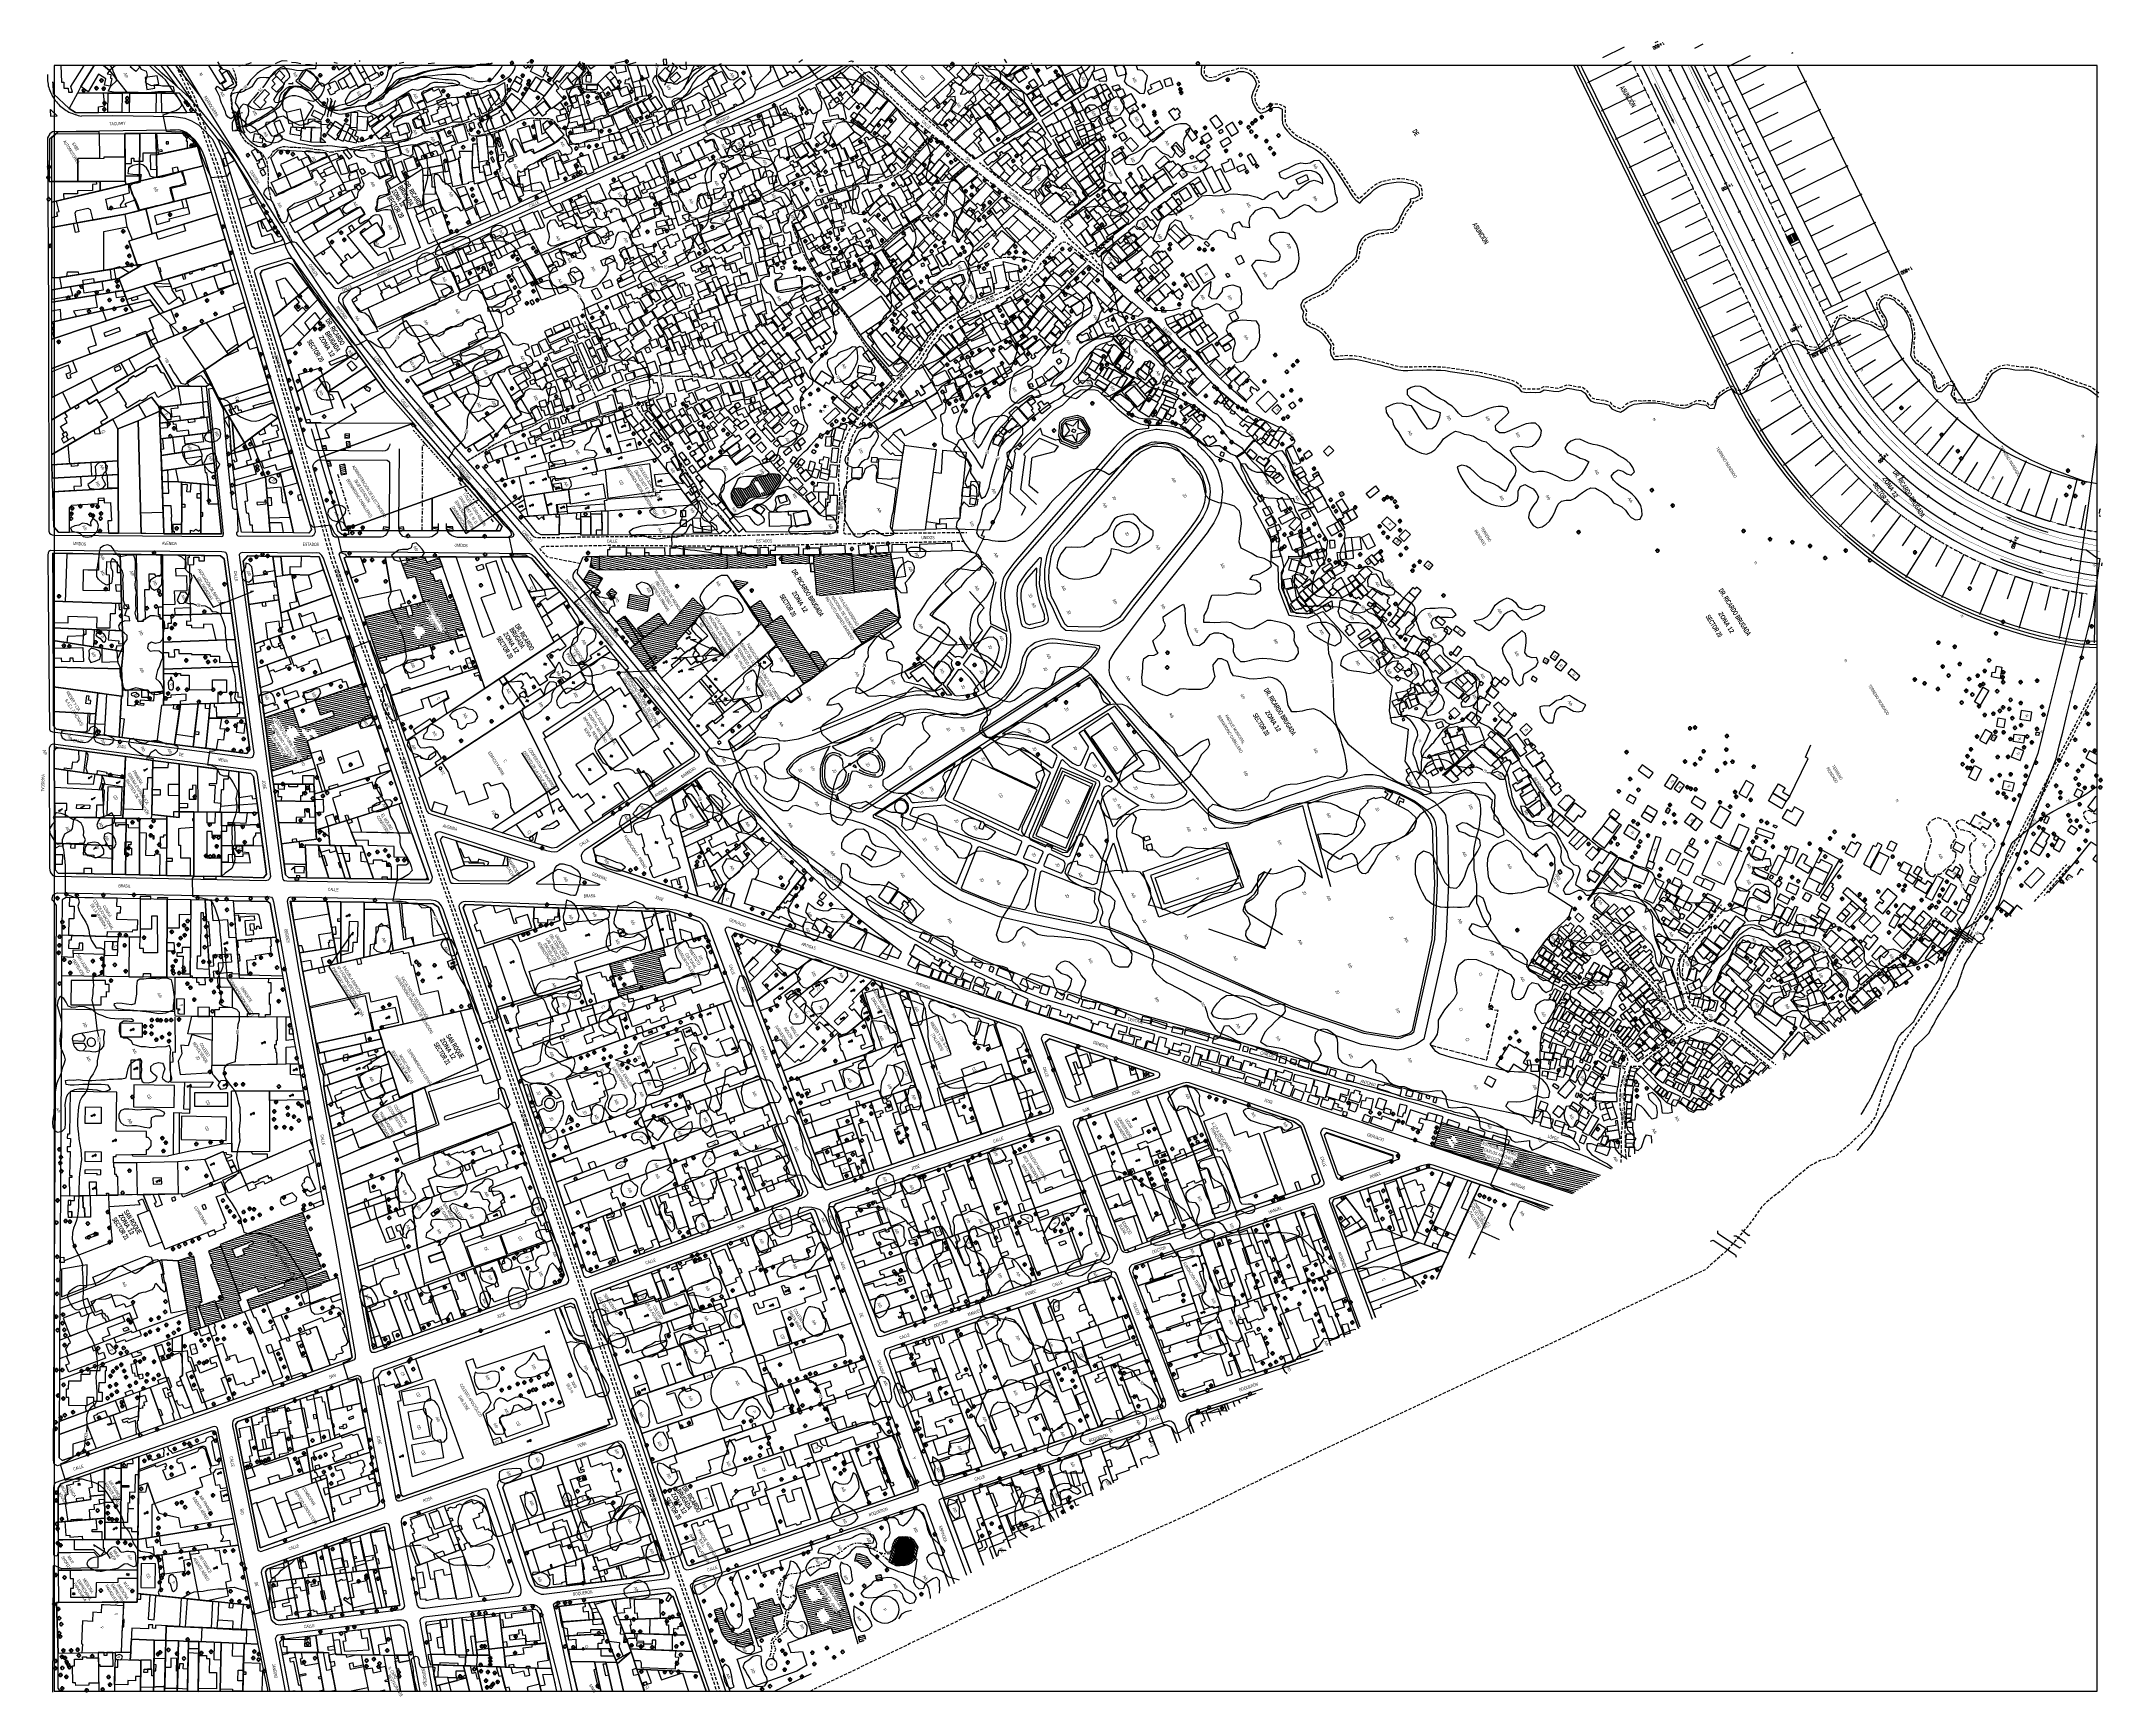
# Model space of a CAD drawing. Header units: millimetres. Extents: x 438774 to 440085, y 7202522 to 7203572.
import ezdxf
from ezdxf.enums import TextEntityAlignment as Align

# ---------------------------------------------------------------- set-up
doc = ezdxf.new("R2010")
doc.units = ezdxf.units.MM
for name, pattern in [('00', [10, 0, -10]), ('04', [12, 5, -1, 1, -1, 1, -1, 1, -1]), ('06', [3, 2, -1]), ('12', [3, 2, -1]), ('15', [4, 3, -1]), ('17', [2.5, 2, -0.5]), ('DASHDOT2', [0.5, 0.25, -0.125, 0, -0.125]), ('HIDDEN2', [0.1875, 0.125, -0.0625])]:
    doc.linetypes.add(name, pattern=pattern)
for name, color, linetype in [('0211', 255, 'Continuous'), ('0212', 7, 'Continuous'), ('0220', 7, 'Continuous'), ('0221', 255, 'Continuous'), ('0222', 7, 'Continuous'), ('0303', 7, 'Continuous'), ('0401', 4, 'Continuous'), ('0403', 4, 'Continuous'), ('0404', 4, 'Continuous'), ('0407', 4, 'Continuous'), ('0409', 4, 'DASHDOT2'), ('0413', 4, 'Continuous'), ('0414', 4, 'Continuous'), ('0417', 4, 'Continuous'), ('0421', 104, 'Continuous'), ('0505', 1, 'Continuous'), ('0506', 1, 'Continuous'), ('0603', 1, 'Continuous'), ('0604', 7, 'Continuous'), ('0611', 30, 'Continuous'), ('0612', 7, 'Continuous'), ('0623', 30, 'Continuous'), ('0625', 7, 'Continuous'), ('0626', 7, 'Continuous'), ('0629', 255, 'Continuous'), ('0703', 6, 'Continuous'), ('0705', 242, 'Continuous'), ('0707', 7, 'Continuous'), ('0801', 10, 'Continuous'), ('0802', 7, 'Continuous'), ('0803', 160, 'Continuous'), ('0804', 170, 'Continuous'), ('0807', 10, 'Continuous'), ('0808', 7, 'Continuous'), ('0811', 10, 'Continuous'), ('0812', 7, 'Continuous'), ('0817', 10, 'Continuous'), ('0818', 7, 'Continuous'), ('0819', 10, 'Continuous'), ('0820', 7, 'Continuous'), ('0821', 10, 'Continuous'), ('0822', 7, 'Continuous'), ('0833', 7, 'Continuous'), ('0834', 7, 'Continuous'), ('0835', 7, 'Continuous'), ('0836', 7, 'Continuous'), ('0845', 10, 'Continuous'), ('0853', 7, 'Continuous'), ('0855', 10, 'Continuous'), ('0856', 7, 'Continuous'), ('0857', 255, 'Continuous'), ('0858', 7, 'Continuous'), ('0859', 10, 'Continuous'), ('0868', 7, 'Continuous'), ('0869', 7, 'Continuous'), ('0870', 7, 'Continuous'), ('1001', 3, 'Continuous'), ('1002', 3, 'Continuous'), ('1005', 3, 'Continuous'), ('1006', 3, 'Continuous'), ('1007', 3, 'Continuous'), ('ALCANTARILLA cieloabierto', 254, 'Continuous'), ('ARROYO', 150, 'Continuous'), ('CALZADA', 6, 'Continuous'), ('cauces', 160, 'Continuous'), ('COTAS FRANJA', 2, 'Continuous'), ('curso de agua', 4, 'Continuous'), ('PIEDETALUD', 15, 'Continuous'), ('PUENTES', 1, 'Continuous'), ('ROW', 1, 'HIDDEN2')]:
    doc.layers.add(name, color=color, linetype=linetype)
doc.styles.add('02', font='swissc.ttf')
doc.styles.add('03', font='swisscb.ttf')
doc.styles.add('04', font='swisscb.ttf')
doc.styles.add('2mm', font='simplex.shx', dxfattribs={"width": 0.75, "height": 5.08})
doc.styles.get("Standard").update_dxf_attribs({"font": 'Arial.ttf'})
doc.linetypes.add('03', pattern='A,5,0,["I",Standard,S=2,R=0,X=0,Y=-1],0.1', length=5.1)
doc.linetypes.add('14', pattern='A,10,0,["X",Standard,S=1,R=0,X=0,Y=-0.5],0.1', length=10.1)
pattern_1 = [(302, (-5901522.1453, 3756752.6611), (1.0600601202, 0.6623990803), [])]
pattern_2 = [(347, (-5901522.1453, 3756752.6611), (0.28118881793, 1.21796258098), [])]

# ---------------------------------------------------------------- blocks, each defined once
blk = doc.blocks.new('01')
blk.add_line((0, 0), (3, 0))
blk.add_lwpolyline([(2.4, -0.3), (3, 0), (2.4, 0.3)])
blk = doc.blocks.new('09')
blk.add_line((0, 0), (0, 0))
blk.add_line((0, 0), (0, 0))
blk.add_line((0, 0), (0, 0))
blk.add_line((0, 0), (0, 0))
blk.add_line((0, 0), (0, 0))
for points in [[(-0.6, 0.4), (-0.8, 0.3), (-0.9, 0.3), (-1, 0.1), (-1, 0), (-1, -0.1), (-0.9, -0.3), (-0.8, -0.3), (-0.7, -0.4), (-0.6, -0.4)], [(-0.1, 0.7), (-0.2, 0.8), (-0.3, 0.8), (-0.5, 0.9), (-0.6, 0.8), (-0.7, 0.8), (-0.8, 0.6), (-0.8, 0.5), (-0.8, 0.4), (-0.8, 0.3), (-0.7, 0.2), (-0.6, 0.2)], [(-0.4, 0.6), (-0.4, 0.7), (-0.3, 0.8), (-0.3, 0.9), (-0.2, 1), (0, 1), (0.1, 1), (0.2, 0.9), (0.3, 0.8), (0.4, 0.6), (0.4, 0.6)], [(0.1, 0.7), (0.2, 0.7), (0.3, 0.8), (0.4, 0.8), (0.5, 0.8), (0.6, 0.8), (0.8, 0.7), (0.8, 0.6), (0.8, 0.4), (0.8, 0.3), (0.8, 0.2), (0.7, 0.1)], [(0.7, -0.4), (0.8, -0.4), (0.9, -0.3), (1, -0.1), (1, 0), (1, 0.1), (0.9, 0.2), (0.8, 0.3), (0.7, 0.3), (0.6, 0.3)], [(-0.1, -0.7), (-0.2, -0.7), (-0.3, -0.8), (-0.4, -0.9), (-0.5, -0.9), (-0.6, -0.8), (-0.7, -0.7), (-0.8, -0.6), (-0.8, -0.5), (-0.8, -0.3), (-0.7, -0.2), (-0.6, -0.1)], [(-0.4, -0.6), (-0.3, -0.8), (-0.3, -0.9), (-0.1, -1), (0, -1), (0.2, -1), (0.3, -0.9), (0.3, -0.8), (0.4, -0.7), (0.4, -0.6)], [(0.1, -0.7), (0.3, -0.8), (0.5, -0.9), (0.6, -0.8), (0.7, -0.8), (0.8, -0.7), (0.9, -0.5), (0.9, -0.4), (0.8, -0.3), (0.7, -0.2), (0.7, -0.2)]]:
    blk.add_lwpolyline(points)
blk.add_lwpolyline([(0, -0.1), (-0.1, 0), (0, 0), (0, 0)], close=True)
blk = doc.blocks.new('11')
blk.add_lwpolyline([(0, 0), (1.4, 1.4)])
blk = doc.blocks.new('06')
blk.add_lwpolyline([(-1, -1), (1, -1), (1, 1), (-1, 1)], close=True)
blk.add_circle((0, 0), 0.0606)
blk = doc.blocks.new('15')
for p, q in [((-0.4, 0.7), (0.4, 0.7)), ((-0.4, 0.7), (0.4, 0.7)), ((-0.4, 0.7), (0.4, 0.7)), ((-0.4, 0.7), (0.4, 0.7)), ((-0.4, 0.7), (0.4, 0.7)), ((-0.4, 0.7), (0.4, 0.7)), ((-0.4, 0.7), (0.4, 0.7)), ((-0.4, 0.6), (0.4, 0.6)), ((-0.4, 0.6), (0.4, 0.6)), ((-0.4, 0.6), (0.4, 0.6)), ((-0.4, 0.6), (0.4, 0.6)), ((-0.4, 0.6), (0.4, 0.6)), ((-0.4, 0.6), (0.4, 0.6)), ((-0.4, 0.6), (0.4, 0.6)), ((-0.4, 0.5), (0.4, 0.5)), ((-0.4, 0.5), (0.4, 0.5)), ((-0.4, 0.5), (0.4, 0.5)), ((-0.4, 0.5), (0.4, 0.5)), ((-0.4, 0.5), (0.4, 0.5)), ((-0.4, 0.5), (0.4, 0.5)), ((-0.4, 0.4), (0.4, 0.4)), ((-0.4, 0.4), (0.4, 0.4)), ((-0.4, 0.4), (0.4, 0.4)), ((-0.4, 0.4), (0.4, 0.4)), ((-0.4, 0.4), (0.4, 0.4)), ((-0.4, 0.4), (0.4, 0.4)), ((-0.4, 0.4), (0.4, 0.4)), ((-0.4, 0.3), (0.4, 0.3)), ((-0.4, 0.3), (0.4, 0.3)), ((-0.4, 0.3), (0.4, 0.3)), ((-0.4, 0.3), (0.4, 0.3)), ((-0.4, 0.3), (0.4, 0.3)), ((-0.4, 0.3), (0.4, 0.3)), ((-0.4, 0.3), (0.4, 0.3)), ((-0.4, 0.2), (0.4, 0.2)), ((-0.4, 0.2), (0.4, 0.2)), ((-0.4, 0.2), (0.4, 0.2)), ((-0.4, 0.2), (0.4, 0.2)), ((-0.4, 0.2), (0.4, 0.2)), ((-0.4, 0.2), (0.4, 0.2)), ((-0.4, 0.1), (0.4, 0.1)), ((-0.4, 0.1), (0.4, 0.1)), ((-0.4, 0.1), (0.4, 0.1)), ((-0.4, 0.1), (0.4, 0.1)), ((-0.4, 0.1), (0.4, 0.1)), ((-0.4, 0.1), (0.4, 0.1)), ((-0.4, 0.1), (0.4, 0.1)), ((-0.4, 0), (0.4, 0)), ((-0.4, 0), (0.4, 0)), ((-0.4, 0), (0.4, 0))]:
    blk.add_line(p, q)
for points in [[(-0.4, 0.7), (0.4, 0.7), (0.4, 0), (-0.4, 0)], [(0, 0), (0, 2.5), (1, 1.9), (0, 1.1)]]:
    blk.add_lwpolyline(points, close=True)
blk.add_lwpolyline([(0, 2.5), (0, 1.2), (1, 1.9), (0, 2.5), (0, 1.2), (1, 1.9), (0, 2.4), (0, 1.3), (0.9, 1.9), (0.1, 2.4), (0.1, 1.3), (0.9, 1.9), (0.1, 2.3), (0.1, 1.4), (0.8, 1.9), (0.1, 2.3), (0.1, 1.4), (0.8, 1.9), (0.1, 2.2), (0.1, 1.5), (0.7, 1.9), (0.1, 2.2), (0.1, 1.5), (0.7, 1.9), (0.1, 2.1), (0.1, 1.6), (0.7, 1.9), (0.1, 2.1), (0.1, 1.6), (0.6, 1.9), (0.2, 2), (0.2, 1.7), (0.6, 1.9), (0.2, 2), (0.2, 1.7), (0.5, 1.9), (0.2, 2), (0.2, 1.8), (0.5, 1.9), (0.2, 1.9), (0.2, 1.8), (0.4, 1.9), (0.2, 1.9), (0.2, 1.8), (0.4, 1.9), (0.2, 1.9), (0.2, 1.8), (0.3, 1.9), (0.2, 1.9)])
blk = doc.blocks.new('16')
for points in [[(-0.8, -0.2), (-0.8, 0.2), (0.8, 0.2), (0.8, -0.2)], [(-0.2, 0.7), (0.2, 0.7), (0.2, -0.9), (-0.2, -0.9)]]:
    blk.add_hatch(color=256).paths.add_polyline_path(points)
for points in [[(-0.8, -0.2), (-0.8, 0.2), (0.8, 0.2), (0.8, -0.2)], [(-0.2, 0.7), (0.2, 0.7), (0.2, -0.9), (-0.2, -0.9)]]:
    blk.add_lwpolyline(points, close=True)
blk = doc.blocks.new('18')
for points in [[(-0.5, 1), (0.5, 2)], [(-0.5, 2), (0.5, 1)], [(0, 0), (0, 1.5)]]:
    blk.add_lwpolyline(points)
blk = doc.blocks.new('13')
for p, q in [((-0.5, 1.1), (0.5, 1.1)), ((0, 1.9), (0, 0)), ((-0.4, 0), (0.4, 0)), ((-0.4, 0), (0.4, 0)), ((-0.4, 0), (0.4, 0)), ((-0.4, -0.1), (0.4, -0.1)), ((-0.4, -0.1), (0.4, -0.1)), ((-0.4, -0.1), (0.4, -0.1)), ((-0.4, -0.1), (0.4, -0.1)), ((-0.4, -0.1), (0.4, -0.1)), ((-0.4, -0.1), (0.4, -0.1)), ((-0.4, -0.1), (0.4, -0.1)), ((-0.4, -0.2), (0.4, -0.2)), ((-0.4, -0.2), (0.4, -0.2)), ((-0.4, -0.2), (0.4, -0.2)), ((-0.4, -0.2), (0.4, -0.2)), ((-0.4, -0.2), (0.4, -0.2)), ((-0.4, -0.2), (0.4, -0.2)), ((-0.4, -0.3), (0.4, -0.3)), ((-0.4, -0.3), (0.4, -0.3)), ((-0.4, -0.3), (0.4, -0.3)), ((-0.4, -0.3), (0.4, -0.3)), ((-0.4, -0.3), (0.4, -0.3)), ((-0.4, -0.3), (0.4, -0.3)), ((-0.4, -0.3), (0.4, -0.3)), ((-0.4, -0.4), (0.4, -0.4)), ((-0.4, -0.4), (0.4, -0.4)), ((-0.4, -0.4), (0.4, -0.4)), ((-0.4, -0.4), (0.4, -0.4)), ((-0.4, -0.4), (0.4, -0.4)), ((-0.4, -0.4), (0.4, -0.4)), ((-0.4, -0.4), (0.4, -0.4)), ((-0.4, -0.5), (0.4, -0.5)), ((-0.4, -0.5), (0.4, -0.5)), ((-0.4, -0.5), (0.4, -0.5)), ((-0.4, -0.5), (0.4, -0.5)), ((-0.4, -0.5), (0.4, -0.5)), ((-0.4, -0.5), (0.4, -0.5)), ((-0.4, -0.6), (0.4, -0.6)), ((-0.4, -0.6), (0.4, -0.6)), ((-0.4, -0.6), (0.4, -0.6)), ((-0.4, -0.6), (0.4, -0.6)), ((-0.4, -0.6), (0.4, -0.6))]:
    blk.add_line(p, q)
blk.add_lwpolyline([(-0.4, -0.6), (-0.4, 0), (0.4, 0), (0.4, -0.6)], close=True)
blk = doc.blocks.new('TT')
at = {"layer": 'PIEDETALUD'}
blk.add_line((0, 0), (0, -15.5), dxfattribs=at)
blk = doc.blocks.new('T')
at = {"layer": 'PIEDETALUD'}
blk.add_line((0, 0), (0, -31), dxfattribs=at)
blk = doc.blocks.new('STA_TIC')
blk.add_line((0, -0.04165), (0, 0.04165))
blk = doc.blocks.new('LBL_TIC')
blk.add_line((0, -0.04165), (0, 0.04165))
blk = doc.blocks.new('A$C67573CF7')
at = {"layer": 'CALZADA', "color": 1}
for p, q in [((0, 0.5), (0.6, 6.5)), ((5, 0), (0, 0.5)), ((5.1, 1.2), (0.1, 1.7)), ((5, 0.6), (0.1, 1.1)), ((5.2, 1.8), (0.2, 2.3)), ((5.2, 2.4), (0.3, 2.9)), ((5.4, 4.2), (0.4, 4.7)), ((5.3, 3.6), (0.4, 4.1)), ((5.5, 4.8), (0.5, 5.3)), ((0.6, 6.5), (5.6, 6)), ((5.5, 5.4), (0.6, 5.9)), ((5.6, 6), (5, 0))]:
    blk.add_line(p, q, dxfattribs=at)

msp = doc.modelspace()

# ---------------------------------------------------------------- hatches: boundary and pattern name
at = {"layer": '0417'}
h = msp.add_hatch(dxfattribs=at)
h.set_pattern_fill('LINE', color=256, scale=10, angle=-58, style=0)
h.set_pattern_definition(pattern_1)
h.paths.add_polyline_path([(439229.5, 7203293), (439233.9, 7203285.8), (439231.6, 7203284.4), (439227.2, 7203291.6)], flags=16)
h.paths.add_polyline_path([(439243.2, 7203291.2), (439244.2, 7203292.9), (439244.7, 7203294.8), (439244.7, 7203295.6), (439243.2, 7203296.8), (439241.2, 7203297.1), (439239.2, 7203297.3), (439237.2, 7203297), (439235.5, 7203295.9), (439233.6, 7203295.3), (439231.7, 7203295.6), (439229.7, 7203295.2), (439227.9, 7203294.4), (439226.3, 7203293.1), (439225.6, 7203291.3), (439224.6, 7203289.5), (439223, 7203288.3), (439221.3, 7203287.4), (439219.4, 7203287.9), (439217.4, 7203288.2), (439215.4, 7203287.7), (439213.8, 7203286.6), (439212.9, 7203284.8), (439213.4, 7203282.9), (439214.1, 7203281), (439215, 7203279.2), (439216.1, 7203277.6), (439218, 7203276.8), (439219.9, 7203277.2), (439221.5, 7203278.5), (439222.7, 7203280.1), (439224, 7203281.6), (439225.9, 7203282.4), (439227.8, 7203282.7), (439229.8, 7203282.8), (439231.8, 7203283), (439233.8, 7203283.4), (439235.8, 7203283.8), (439237.5, 7203284.6), (439239.1, 7203285.9)])
h = msp.add_hatch(dxfattribs=at)
h.set_pattern_fill('LINE', color=256, scale=10, angle=-58, style=0)
h.set_pattern_definition(pattern_1)
h.paths.add_polyline_path([(439313.2, 7202605.5), (439315.4, 7202604.2), (439317.7, 7202603.1), (439320.5, 7202603), (439323.4, 7202603.6), (439325.9, 7202604.9), (439328.2, 7202606.8), (439328.8, 7202609.5), (439329.3, 7202612), (439329.9, 7202614.5), (439328.5, 7202616.8), (439327, 7202619.1), (439324.7, 7202620.7), (439322.1, 7202621.2), (439319.6, 7202621), (439317.1, 7202619.1), (439315.9, 7202616.9), (439315.1, 7202614.3), (439315.3, 7202611.5), (439314.3, 7202609.1)])
at = {"layer": '0819'}
h = msp.add_hatch(dxfattribs=at)
h.set_pattern_fill('ANSI31', color=256, scale=10, angle=-58, style=0)
h.set_pattern_definition(pattern_2)
h.paths.add_polyline_path([(439026, 7203261.1), (439022.8, 7203261.1), (439022.8, 7203263.4), (439026.7, 7203263.4), (439026.7, 7203261.8)])
h.paths.add_polyline_path([(439040.7, 7203295.3), (439042.3, 7203293.7), (439040.9, 7203292.3), (439039.4, 7203293.9)])
h.paths.add_polyline_path([(439011.1, 7203329.4), (439012.7, 7203327.6), (439010.5, 7203327.3), (439008.7, 7203329.4)])
h.paths.add_polyline_path([(438955.5, 7203305.6), (438956.5, 7203302.4), (438958.8, 7203302.3), (438957.8, 7203305.6)])
h.paths.add_polyline_path([(438969.1, 7203262.1), (438969.2, 7203264.2), (438971.1, 7203264.1), (438971, 7203262)])
h.paths.add_polyline_path([(439002, 7203260.7), (439005.1, 7203261.2), (439004.7, 7203263.6), (439001.7, 7203263.1)])
h.paths.add_polyline_path([(438995, 7203260.8), (438991.8, 7203261.2), (438992.1, 7203263.7), (438995.5, 7203263.3), (438995.5, 7203262.5)])
h.paths.add_polyline_path([(438970.3, 7203322.6), (438967.3, 7203322.5), (438967.3, 7203320), (438970.4, 7203320.1)])
h.paths.add_polyline_path([(438970.9, 7203314.1), (438970.5, 7203317.8), (438968.2, 7203317.5), (438968.7, 7203313.8)])
h.paths.add_polyline_path([(438953.6, 7203312.3), (438952.7, 7203315.1), (438955, 7203315.5), (438955.9, 7203312.1)])
h.paths.add_polyline_path([(438963.9, 7203302.7), (438965, 7203296.7), (438968.4, 7203297.3), (438967.3, 7203303.3)])
h = msp.add_hatch(dxfattribs=at)
h.set_pattern_fill('ANSI31', color=256, scale=10, angle=-58, style=0)
h.set_pattern_definition(pattern_2)
h.paths.add_polyline_path([(439002, 7203260.7), (439005.1, 7203261.2), (439004.7, 7203263.6), (439001.7, 7203263.1)])
h.paths.add_polyline_path([(439002.7, 7203201.9), (438999.9, 7203201.1), (439000.8, 7203198.2), (439003.7, 7203199.1)], flags=16)
h.paths.add_polyline_path([(439016.4, 7203200.7), (439019, 7203196.5), (439016.7, 7203195), (439015.6, 7203194.2), (439016, 7203193.2), (439014.2, 7203192), (439010.1, 7203197.6), (439012.3, 7203199), (439011.7, 7203200.3), (439013.6, 7203201.3), (439014.3, 7203200.1)], flags=16)
h.paths.add_polyline_path([(439020.8, 7203216.4), (439032, 7203198.1), (439030.3, 7203197), (439029.6, 7203197.4), (439026, 7203197.1), (439019.2, 7203206.2), (439022.6, 7203208.2), (439018.2, 7203215.4)], flags=16)
h.paths.add_polyline_path([(438979.9, 7203206), (439006, 7203212.9), (439007.6, 7203206.8), (439010.7, 7203207.6), (439009.1, 7203213.7), (439013.3, 7203214.8), (439013.8, 7203213.1), (439015.3, 7203213.5), (439014.9, 7203215.2), (439017.3, 7203215.8), (439012.2, 7203231.9), (439007.2, 7203230.6), (439003.9, 7203239.7), (439007.1, 7203240.8), (439006.4, 7203244.5), (439018.1, 7203244.5), (439019.4, 7203241), (439027.4, 7203243.9), (439029.4, 7203238.4), (439021.4, 7203235.6), (439022.2, 7203233.3), (439023.2, 7203233.7), (439024.9, 7203228.8), (439028.2, 7203230), (439033.1, 7203216.2), (439036.7, 7203217.5), (439038.5, 7203212.2), (439037.6, 7203211.9), (439037.9, 7203210.9), (439038.8, 7203211.3), (439043.4, 7203198.2), (439040.3, 7203197.1), (439039.8, 7203198.5), (439038, 7203197.8), (439039.3, 7203194.3), (439041.9, 7203195.2), (439042.4, 7203193.5), (439017.5, 7203187), (439017.1, 7203188.4), (439014.2, 7203187.6), (439014.5, 7203186.3), (438988.8, 7203179.6)])
h = msp.add_hatch(dxfattribs=at)
h.set_pattern_fill('ANSI31', color=256, scale=10, angle=-58, style=0)
h.set_pattern_definition(pattern_2)
h.paths.add_polyline_path([(439032.5, 7203261.1), (439036.2, 7203261.1), (439036.1, 7203263.5), (439031.9, 7203263.5), (439031.9, 7203262.3)])
h = msp.add_hatch(dxfattribs=at)
h.set_pattern_fill('ANSI31', color=256, scale=10, angle=-58, style=0)
h.set_pattern_definition(pattern_2)
h.paths.add_polyline_path([(439123.7, 7203240.1), (439124.6, 7203244.6), (439129, 7203244.7), (439129.1, 7203236.2), (439127.9, 7203236.2), (439125.7, 7203237.1)])
edge = h.paths.add_edge_path(flags=17)
edge.add_line((439125.7, 7203237.1), (439123.7, 7203240.1))
h = msp.add_hatch(dxfattribs=at)
h.set_pattern_fill('ANSI31', color=256, scale=10, angle=-58, style=0)
h.set_pattern_definition(pattern_2)
h.paths.add_polyline_path([(439146.8, 7203212.3), (439159.9, 7203209.9), (439161.4, 7203218.2), (439148.3, 7203220.5)])
h.paths.add_polyline_path([(439129.1, 7203236.2), (439210.6, 7203237.2), (439210.5, 7203245.7), (439129, 7203244.7)])
h = msp.add_hatch(dxfattribs=at)
h.set_pattern_fill('ANSI31', color=256, scale=10, angle=-58, style=0)
h.set_pattern_definition(pattern_2)
h.paths.add_polyline_path([(439210.6, 7203237.2), (439210.5, 7203245.7), (439241.1, 7203246), (439241.2, 7203238.9), (439235.5, 7203238.9), (439235.5, 7203237.5)])
h.paths.add_polyline_path([(439214.1, 7203227.9), (439217.4, 7203223.2), (439223.6, 7203228.2), (439216.2, 7203229.5)])
h.paths.add_polyline_path([(439245.3, 7203246), (439262.6, 7203245.8), (439262.6, 7203240.1), (439245.3, 7203240.2)])
h.paths.add_polyline_path([(439265.4, 7203240.3), (439266.1, 7203235.1), (439263.7, 7203235), (439263.5, 7203240.3)], flags=17)
h.paths.add_polyline_path([(439289.8, 7203246.5), (439265.3, 7203245.8), (439265.4, 7203240.3), (439263.5, 7203240.3), (439263.7, 7203235), (439266.1, 7203235.1), (439267.2, 7203220.3), (439269.1, 7203220.6), (439269.3, 7203219.9), (439291.4, 7203221.7)])
h = msp.add_hatch(dxfattribs=at)
h.set_pattern_fill('ANSI31', color=256, scale=10, angle=-58, style=0)
h.set_pattern_definition(pattern_2)
h.paths.add_polyline_path([(439291.4, 7203221.7), (439289.9, 7203245.5), (439314.3, 7203247.3), (439317.6, 7203224.1)])
h = msp.add_hatch(dxfattribs=at)
h.set_pattern_fill('ANSI31', color=256, scale=10, angle=-58, style=0)
h.set_pattern_definition(pattern_2)
h.paths.add_polyline_path([(439130.4, 7203229.6), (439127.1, 7203224.3), (439119.1, 7203229.2), (439123.2, 7203235.9), (439128.4, 7203232.7)])
edge = h.paths.add_edge_path(flags=17)
edge.add_line((439128.4, 7203232.7), (439130.4, 7203229.6))
h = msp.add_hatch(dxfattribs=at)
h.set_pattern_fill('ANSI31', color=256, scale=10, angle=-58, style=0)
h.set_pattern_definition(pattern_2)
h.paths.add_polyline_path([(439125.7, 7203237.1), (439123.3, 7203237.9), (439123.7, 7203240.1)])
edge = h.paths.add_edge_path(flags=17)
edge.add_line((439123.7, 7203240.1), (439125.7, 7203237.1))
h = msp.add_hatch(dxfattribs=at)
h.set_pattern_fill('ANSI31', color=256, scale=10, angle=-58, style=0)
h.set_pattern_definition(pattern_2)
h.paths.add_polyline_path([(439128.4, 7203232.7), (439131.2, 7203231), (439130.4, 7203229.6)])
edge = h.paths.add_edge_path(flags=17)
edge.add_line((439130.4, 7203229.6), (439128.4, 7203232.7))
h = msp.add_hatch(dxfattribs=at)
h.set_pattern_fill('ANSI31', color=256, scale=10, angle=-58, style=0)
h.set_pattern_definition(pattern_2)
h.paths.add_polyline_path([(439125, 7203221.9), (439126.8, 7203219.6), (439129.9, 7203221.9), (439128.2, 7203224.2)])
h = msp.add_hatch(dxfattribs=at)
h.set_pattern_fill('ANSI31', color=256, scale=10, angle=-58, style=0)
h.set_pattern_definition(pattern_2)
h.paths.add_polyline_path([(439135, 7203222.2), (439133.8, 7203221), (439136.8, 7203217.8), (439137.4, 7203218.4)])
edge = h.paths.add_edge_path(flags=17)
edge.add_line((439137.4, 7203218.4), (439135, 7203222.2))
h = msp.add_hatch(dxfattribs=at)
h.set_pattern_fill('ANSI31', color=256, scale=10, angle=-58, style=0)
h.set_pattern_definition(pattern_2)
h.paths.add_polyline_path([(439137.4, 7203218.4), (439140.3, 7203221.3), (439137.2, 7203224.4), (439135, 7203222.2)])
h = msp.add_hatch(dxfattribs=at)
h.set_pattern_fill('ANSI31', color=256, scale=10, angle=-58, style=0)
h.set_pattern_definition(pattern_2)
h.paths.add_polyline_path([(439164.2, 7203176), (439179, 7203187.9), (439177.7, 7203189.5), (439196.3, 7203211), (439188.7, 7203218.4), (439173, 7203200.8), (439171, 7203203), (439154.8, 7203190.9)])
edge = h.paths.add_edge_path(flags=16)
edge.add_line((439161.9, 7203179.7), (439164.7, 7203181.8))
edge.add_line((439164.7, 7203181.8), (439165.6, 7203180.6))
edge.add_line((439165.6, 7203180.6), (439162.7, 7203178.4))
h = msp.add_hatch(dxfattribs=at)
h.set_pattern_fill('ANSI31', color=256, scale=10, angle=-58, style=0)
h.set_pattern_definition(pattern_2)
h.paths.add_polyline_path([(439144.9, 7203206.6), (439140.2, 7203202.9), (439151.7, 7203188.5), (439154.8, 7203190.9)])
h = msp.add_hatch(dxfattribs=at)
h.set_pattern_fill('ANSI31', color=256, scale=10, angle=-58, style=0)
h.set_pattern_definition(pattern_2)
h.paths.add_polyline_path([(439144.9, 7203206.6), (439145.2, 7203206.9), (439156.8, 7203192.5), (439154.8, 7203190.9)])
h = msp.add_hatch(dxfattribs=at)
h.set_pattern_fill('ANSI31', color=256, scale=10, angle=-58, style=0)
h.set_pattern_definition(pattern_2)
h.paths.add_polyline_path([(439171, 7203203), (439157.7, 7203193.1), (439153.5, 7203199.1), (439166.9, 7203208.6)])
h = msp.add_hatch(dxfattribs=at)
h.set_pattern_fill('ANSI31', color=256, scale=10, angle=-58, style=0)
h.set_pattern_definition(pattern_2)
h.paths.add_polyline_path([(439319.8, 7203205.2), (439296.6, 7203189.3), (439290.9, 7203197.5), (439311.5, 7203211.7)])
h.paths.add_polyline_path([(439270.1, 7203171.3), (439263, 7203181.4), (439263.4, 7203183.3), (439265.2, 7203184.4), (439267.5, 7203184.2), (439274.4, 7203174.2)])
h.paths.add_polyline_path([(439259.2, 7203164), (439234.1, 7203199.5), (439244.9, 7203207.1), (439270.1, 7203171.3)])
h.paths.add_polyline_path([(439234.1, 7203199.5), (439225.1, 7203212.3), (439231.4, 7203216.8), (439238.1, 7203207.5), (439237.2, 7203206.9), (439239.7, 7203203.4)])
h = msp.add_hatch(dxfattribs=at)
h.set_pattern_fill('ANSI31', color=256, scale=10, angle=-58, style=0)
h.set_pattern_definition(pattern_2)
h.paths.add_polyline_path([(439154.8, 7203190.9), (439148.5, 7203186), (439156.8, 7203176), (439161.9, 7203179.7)])
h = msp.add_hatch(dxfattribs=at)
h.set_pattern_fill('ANSI31', color=256, scale=10, angle=-58, style=0)
h.set_pattern_definition(pattern_2)
h.paths.add_polyline_path([(439162.7, 7203178.4), (439157.6, 7203174.7), (439159.7, 7203172.5), (439164.2, 7203176)])
h = msp.add_hatch(dxfattribs=at)
h.set_pattern_fill('ANSI31', color=256, scale=10, angle=-58, style=0)
h.set_pattern_definition(pattern_2)
h.paths.add_polyline_path([(438924.6, 7203142.2), (438929.8, 7203133.9), (438931.7, 7203134.8), (438930.9, 7203136.2), (438932.4, 7203137.2), (438933.3, 7203135.8), (438935.5, 7203136.9), (438938.9, 7203131.1), (438936.2, 7203129.8), (438935.5, 7203129), (438936.2, 7203127.9), (438934.5, 7203126.6), (438940.1, 7203116.9), (438940.3, 7203116.3), (438938.3, 7203115.2), (438937.8, 7203114.9), (438936.3, 7203116.8), (438933.9, 7203115.4), (438930.9, 7203118.9), (438927.9, 7203117.7), (438919.8, 7203130.2), (438922.9, 7203132.3), (438919.4, 7203137.1), (438922.5, 7203138.9), (438921.2, 7203141.1), (438923.5, 7203142.4)], flags=16)
h.paths.add_polyline_path([(438947.8, 7203135.3), (438950.9, 7203130.3), (438947.7, 7203128.9), (438946.2, 7203131.3), (438944.9, 7203130.7), (438945.9, 7203128.4), (438943.6, 7203127.4), (438939.4, 7203134.2), (438941.8, 7203135.4), (438943.7, 7203133.1), (438946.7, 7203135.1)], flags=16)
h.paths.add_polyline_path([(438948.5, 7203153.4), (438978.3, 7203163.8), (438985.4, 7203142.7), (438963.8, 7203134.9), (438963.5, 7203135.8), (438959.4, 7203134.3), (438959.7, 7203133.4), (438943.5, 7203127.5), (438946.2, 7203118.1), (438943.2, 7203117.2), (438943.6, 7203115.9), (438920.8, 7203108.2), (438916.2, 7203142.1), (438934, 7203148.3), (438938.4, 7203135.8), (438960.7, 7203143.6), (438959.6, 7203146.6), (438951.8, 7203143.8)])
h = msp.add_hatch(dxfattribs=at)
h.set_pattern_fill('ANSI31', color=256, scale=10, angle=-58, style=0)
h.set_pattern_definition(pattern_2)
h.paths.add_polyline_path([(439148.7, 7202988.3), (439151.4, 7202984.1), (439148, 7202980.2), (439147.3, 7202979.9), (439143.8, 7202985.5)], flags=16)
h.paths.add_polyline_path([(439135.7, 7202985.7), (439169.8, 7202995.8), (439171.3, 7202990.9), (439166.8, 7202989.6), (439171.6, 7202973.6), (439141.9, 7202964.8), (439140.6, 7202969.1), (439153.8, 7202973), (439151.4, 7202981.1), (439138.2, 7202977.2)])
h = msp.add_hatch(dxfattribs=at)
h.set_pattern_fill('ANSI31', color=256, scale=10, angle=-58, style=0)
h.set_pattern_definition(pattern_2)
h.paths.add_polyline_path([(439732.7, 7202857.7), (439736, 7202852.5), (439733.9, 7202851.1), (439730.4, 7202856.4)], flags=16)
h.paths.add_polyline_path([(439735.7, 7202859.3), (439738.3, 7202855.1), (439736.1, 7202853.7), (439733.4, 7202858)], flags=16)
h.paths.add_polyline_path([(439690.6, 7202873.2), (439713.4, 7202865.1), (439713.3, 7202863.1), (439712.4, 7202861.9), (439711.5, 7202860.7), (439710.5, 7202859), (439708.6, 7202856.7), (439691.9, 7202861.8), (439693, 7202865.6), (439691, 7202866.2), (439691.9, 7202869.7), (439689.7, 7202870.3)], flags=16)
h.paths.add_polyline_path([(439669.9, 7202875.1), (439673.3, 7202869.7), (439671.2, 7202868.3), (439667.8, 7202873.9)], flags=16)
h.paths.add_polyline_path([(439672.6, 7202876.7), (439675.3, 7202872.5), (439673.2, 7202871.1), (439670.4, 7202875.3)], flags=16)
h.paths.add_polyline_path([(439748.7, 7202840.2), (439765.9, 7202851), (439664.7, 7202884.8), (439659.8, 7202869.9)])
h = msp.add_hatch(dxfattribs=at)
h.set_pattern_fill('ANSI31', color=256, scale=10, angle=-58, style=0)
h.set_pattern_definition(pattern_2)
h.paths.add_polyline_path([(438940.4, 7202827.5), (438888, 7202807.1), (438899.7, 7202776.1), (438911.2, 7202780.4), (438912.5, 7202777), (438930.3, 7202783.7), (438930.1, 7202784.2), (438934.4, 7202785.9), (438934.7, 7202785), (438952.6, 7202791.8), (438941.4, 7202821.4), (438942.7, 7202821.9)])
h.paths.add_polyline_path([(438895.8, 7202804.1), (438908.6, 7202809.3), (438909.3, 7202807.7), (438906.2, 7202806.5), (438906.3, 7202805.5), (438902.3, 7202803.9), (438903.5, 7202800.8), (438898.1, 7202798.6)], flags=16)
h.paths.add_polyline_path([(438918.5, 7202809.1), (438930.1, 7202790.7), (438932.7, 7202792.3), (438921.2, 7202810.8)], flags=24)
h = msp.add_hatch(dxfattribs=at)
h.set_pattern_fill('ANSI31', color=256, scale=10, angle=-58, style=0)
h.set_pattern_definition(pattern_2)
h.paths.add_polyline_path([(438901.4, 7202771.8), (438888.4, 7202806), (438880.6, 7202803), (438883.6, 7202794.9), (438882, 7202794.2), (438890.2, 7202772.5), (438884.9, 7202770.5), (438886.4, 7202766.4), (438888.6, 7202767.2), (438891.3, 7202759.8), (438902.3, 7202763.9), (438899.6, 7202771.1)])
h.paths.add_polyline_path([(438889.1, 7202759), (438878.9, 7202755.2), (438874.3, 7202767.7), (438884.6, 7202771.5)])
h.paths.add_polyline_path([(438861.3, 7202796.8), (438869.5, 7202751.8), (438875.8, 7202754.1), (438872.9, 7202767.3), (438875.5, 7202768.1), (438875.1, 7202770.1), (438876.7, 7202770.8), (438871.3, 7202799.8), (438867.1, 7202798.7)])
h = msp.add_hatch(dxfattribs=at)
h.set_pattern_fill('ANSI31', color=256, scale=10, angle=-58, style=0)
h.set_pattern_definition(pattern_2)
h.paths.add_polyline_path([(438957.6, 7202784.2), (438907.6, 7202765.8), (438905.3, 7202772), (438929.5, 7202780.8), (438928.6, 7202783.1), (438934.6, 7202785.3), (438934.7, 7202785), (438940.6, 7202787.3), (438941.4, 7202785.3), (438955.3, 7202790.6)])
h = msp.add_hatch(dxfattribs=at)
h.set_pattern_fill('ANSI31', color=256, scale=10, angle=-58, style=0)
h.set_pattern_definition(pattern_2)
h.paths.add_polyline_path([(439308.3, 7202597.4), (439309, 7202593.5), (439305.9, 7202593.1), (439305, 7202596.7)])
h.paths.add_polyline_path([(439302.3, 7202604.3), (439299.4, 7202608.5), (439295.1, 7202610.3), (439292.8, 7202610.5), (439291.5, 7202605.9), (439293.4, 7202605.7), (439296, 7202603.9), (439298.8, 7202601.1)])
h = msp.add_hatch(dxfattribs=at)
h.set_pattern_fill('ANSI31', color=256, scale=10, angle=-58, style=0)
h.set_pattern_definition(pattern_2)
h.paths.add_polyline_path([(439267.1, 7202572.1), (439271, 7202565.8), (439273.8, 7202567.2), (439276.4, 7202569.3), (439272, 7202576.4), (439268.8, 7202574.2)], flags=16)
h.paths.add_polyline_path([(439259.9, 7202586.8), (439264.8, 7202579.3), (439268.9, 7202582), (439269.6, 7202581.5), (439271.7, 7202582.8), (439270.1, 7202585.3), (439269.7, 7202585), (439265.7, 7202590.1)], flags=16)
h.paths.add_polyline_path([(439268.1, 7202590.4), (439279.4, 7202572.7), (439281.5, 7202574), (439284, 7202576.5), (439276.2, 7202591.4), (439273.2, 7202589.9), (439271, 7202593.1)], flags=16)
h.paths.add_polyline_path([(439280.6, 7202598.3), (439254.1, 7202589.5), (439264.3, 7202559.1), (439276.6, 7202563.3), (439277.8, 7202559.7), (439290.6, 7202563.9)])
h = msp.add_hatch(dxfattribs=at)
h.set_pattern_fill('ANSI31', color=256, scale=10, angle=-58, style=0)
h.set_pattern_definition(pattern_2)
h.paths.add_polyline_path([(439202.2, 7202574.7), (439207.1, 7202559.9), (439208.5, 7202557.7), (439210.6, 7202555.1), (439213.8, 7202552.9), (439218.7, 7202551.5), (439221.2, 7202551.2), (439227.2, 7202553.4), (439224.3, 7202562.7), (439220.6, 7202560.5), (439217.4, 7202559.2), (439214.2, 7202560.4), (439212.1, 7202563.4), (439210, 7202566.7), (439206.9, 7202576.2)])
h = msp.add_hatch(dxfattribs=at)
h.set_pattern_fill('ANSI31', color=256, scale=10, angle=-58, style=0)
h.set_pattern_definition(pattern_2)
h.paths.add_polyline_path([(439228.9, 7202556.4), (439224.4, 7202569.2), (439228.7, 7202570.7), (439227.3, 7202574.8), (439231.1, 7202576.1), (439230, 7202579.1), (439239.2, 7202582.3), (439240.8, 7202577.7), (439243.5, 7202578.6), (439245.6, 7202572.4), (439239.1, 7202570.1), (439242.3, 7202561.1)])
h = msp.add_hatch(dxfattribs=at)
h.set_pattern_fill('ANSI31', color=256, scale=10, angle=-58, style=0)
h.set_pattern_definition(pattern_2)
h.paths.add_polyline_path([(439297, 7202555.1), (439298.7, 7202556.1), (439298, 7202558.7), (439293.7, 7202557.6), (439294.6, 7202554.4)])
at = {"layer": 'curso de agua'}
h = msp.add_hatch(dxfattribs=at)
h.set_pattern_fill('LINE', color=256, scale=10, angle=-58, style=0)
h.set_pattern_definition([(302, (-5901520.0274, 3756752.7817), (1.0600601202, 0.6623990803), [])])
h.paths.add_polyline_path([(439315.4, 7202605.6), (439317.5, 7202604.3), (439319.8, 7202603.2), (439322.6, 7202603.1), (439325.5, 7202603.7), (439328, 7202605), (439330.3, 7202607), (439330.9, 7202609.6), (439331.4, 7202612.1), (439332, 7202614.6), (439330.6, 7202616.9), (439329.1, 7202619.2), (439326.8, 7202620.8), (439324.2, 7202621.3), (439321.7, 7202621.1), (439319.3, 7202619.3), (439318, 7202617), (439317.2, 7202614.4), (439317.4, 7202611.6), (439316.4, 7202609.2)])

# ---------------------------------------------------------------- linework, layer by layer
msp.add_lwpolyline([(440081.6, 7203557), (438782.5, 7203557), (438782.5, 7202523.2), (440081.6, 7202523.2)], close=True)
at = {"layer": '0211', "linetype": '06', "flags": 128}
for points in [[(438859.8, 7203557), (438864.5, 7203547.2), (438870.2, 7203535.3), (438878.9, 7203509.2), (438885.2, 7203491.4), (438891.8, 7203469.7), (438904.3, 7203427.3), (438917.3, 7203386), (438925.9, 7203356.3), (438936.6, 7203319.8)], [(439786.1, 7203343.3), (439785.5, 7203343.1), (439782.3, 7203341.6), (439780, 7203339.5), (439778.4, 7203338.6), (439776.5, 7203339.2), (439774.3, 7203340.2), (439772.2, 7203342.6), (439768.7, 7203343.8), (439765.5, 7203344.2), (439762.8, 7203344.6), (439760.7, 7203345.3), (439759.3, 7203347.2), (439757.4, 7203350), (439754.2, 7203352.2), (439750.8, 7203352.5), (439748, 7203353.2), (439744.4, 7203353.7), (439741.1, 7203352.4), (439738.7, 7203351.6), (439736.3, 7203351.8), (439733.3, 7203352.3), (439729.6, 7203352.6), (439726.9, 7203351.1), (439724.5, 7203351), (439721.5, 7203351.1), (439718.6, 7203351), (439716.6, 7203351.3), (439715.1, 7203353.3), (439712.3, 7203355.5), (439709.1, 7203356.7), (439706.2, 7203357.6), (439703.2, 7203358.3), (439700.3, 7203359.1), (439697.4, 7203359.8), (439694.4, 7203360.5), (439690.4, 7203361.4), (439688.5, 7203361.8), (439685.5, 7203362.3), (439682.4, 7203362.7), (439679.5, 7203363), (439676.5, 7203363.5), (439673.6, 7203363.9), (439670.6, 7203364.4), (439667.6, 7203364.8), (439664.5, 7203365.1), (439661.4, 7203365.2), (439658.4, 7203365.3), (439655.3, 7203365.3), (439652.3, 7203365.2), (439649.3, 7203365.3), (439646.3, 7203365.1), (439643.3, 7203365), (439640.5, 7203365), (439637.7, 7203365.3), (439635, 7203366), (439632.2, 7203366.9), (439629.2, 7203367.7), (439626.3, 7203368.5), (439623.3, 7203369.1), (439620.4, 7203369.8), (439617.6, 7203370.5), (439614.6, 7203371.3), (439611.5, 7203371.9), (439608.4, 7203372.3), (439605.2, 7203372.4), (439602.1, 7203372.2), (439599.2, 7203371.9), (439597.4, 7203371.9), (439596.4, 7203373.6), (439596, 7203375.9), (439596.3, 7203379.3), (439594.4, 7203382.4), (439592.7, 7203385.1), (439590.5, 7203387.6), (439588, 7203389.8), (439585.1, 7203391.4), (439582.3, 7203392.6), (439580.1, 7203393.7), (439578.8, 7203395.4), (439578.4, 7203397.4), (439579.2, 7203400.6), (439577.5, 7203403.6), (439577.3, 7203404.4), (439578.1, 7203406), (439580.1, 7203407.4), (439582.6, 7203408.7), (439585.3, 7203409.9), (439588.1, 7203411.2), (439590.8, 7203412.8), (439593.6, 7203414.5), (439596.1, 7203417), (439597.5, 7203419.7), (439599.4, 7203421.8), (439601.4, 7203424), (439603.3, 7203426.1), (439605.5, 7203427.9), (439607.9, 7203429.7), (439610.2, 7203431.9), (439612.2, 7203434.3), (439612.7, 7203437.8), (439613.2, 7203440.5), (439614.2, 7203443), (439615.5, 7203445.3), (439617.1, 7203447), (439619.4, 7203448.1), (439622.1, 7203449.1), (439624.7, 7203449.9), (439627.5, 7203450.1), (439630.5, 7203450.4), (439634.1, 7203451), (439637.4, 7203453.7), (439639.3, 7203456.7), (439640.3, 7203459.6), (439641.7, 7203462), (439642.9, 7203464.5), (439644.9, 7203466.6), (439647, 7203469.9), (439647, 7203470.4), (439648.4, 7203470.6), (439652.6, 7203472.9), (439652.5, 7203477.4), (439651.8, 7203480.2), (439648.7, 7203482.9), (439645.3, 7203483.7), (439642.4, 7203484.5), (439639, 7203485), (439635.8, 7203484.7), (439632.7, 7203484.3), (439629.6, 7203483.7), (439626.4, 7203482.9), (439623.4, 7203481.4), (439620.8, 7203479.5), (439618.4, 7203477.6), (439616.2, 7203475.6), (439613.8, 7203473.5), (439612.5, 7203472), (439611.6, 7203472.7), (439610, 7203474.7), (439608.4, 7203477.1), (439606.8, 7203479.6), (439605.2, 7203482.2), (439603.5, 7203484.7), (439601.9, 7203487.2), (439600.2, 7203489.7), (439598.5, 7203492.2), (439596.6, 7203494.7), (439594.7, 7203497.1), (439592.6, 7203499.4), (439590.4, 7203501.6), (439588, 7203503.7), (439585.3, 7203505.5), (439582.7, 7203507), (439579.9, 7203508.5), (439577.2, 7203509.8), (439574.6, 7203511.1), (439572.3, 7203512.5), (439570.3, 7203514.4), (439568.3, 7203516.5), (439566.6, 7203518.5), (439565.6, 7203520.6), (439565.4, 7203523.2), (439565.4, 7203526.1), (439565.6, 7203530.4), (439561.2, 7203532.4), (439557.3, 7203532.3), (439554.2, 7203530.8), (439551.7, 7203529.4), (439550.1, 7203528.8), (439548.9, 7203529.8), (439547.6, 7203532), (439546.5, 7203534.4), (439546.1, 7203536.7), (439546.6, 7203539.1), (439547.8, 7203541.7), (439549.2, 7203545.2), (439547.7, 7203549), (439545.7, 7203552), (439542.7, 7203554), (439539.2, 7203555.2), (439535.5, 7203555), (439532.6, 7203553.9), (439529.7, 7203553.4), (439526.6, 7203552.4), (439523.7, 7203551.1), (439521.2, 7203549.8), (439518.8, 7203549.1), (439516.6, 7203549.2), (439515, 7203550.3), (439514, 7203552), (439514, 7203554.3), (439514.5, 7203556.9), (439514.5, 7203557)], [(440082.7, 7203348.6), (440077.6, 7203352.5), (440071, 7203354.8), (440062.9, 7203357.6), (440056, 7203360.3), (440048.1, 7203363.1), (440041.2, 7203364.9), (440034.7, 7203365.1), (440030.5, 7203365.4), (440024.1, 7203366.6), (440019.4, 7203365.6), (440015.2, 7203363.4), (440011.7, 7203360.2), (440009.9, 7203354.7), (440006.8, 7203349.5), (440003.3, 7203345.8), (440000.3, 7203344.1), (439996.6, 7203344.3), (439992.7, 7203344), (439991.2, 7203345.6), (439990.9, 7203347), (439991, 7203349.8), (439991.6, 7203351.6), (439990.9, 7203354.5), (439989.8, 7203355.9), (439988.2, 7203355.8), (439987.1, 7203355.2), (439985.3, 7203354.3), (439983.5, 7203353.2), (439982.1, 7203352.1), (439980.9, 7203351.4), (439980.1, 7203351.7), (439979.8, 7203352.2), (439979.6, 7203353.2), (439978.8, 7203355), (439978.4, 7203356.8), (439978.4, 7203358.4), (439976.3, 7203362.1), (439974.1, 7203364.1), (439970.8, 7203366.5), (439968.4, 7203368.2), (439967.1, 7203369.6), (439966.2, 7203370.6), (439965.7, 7203371.7), (439965.3, 7203374.7), (439965.5, 7203377.6), (439965.3, 7203380), (439965.4, 7203382.1), (439965.9, 7203384.6), (439965.7, 7203387.2), (439965.2, 7203391.1), (439964.5, 7203393.8), (439963.5, 7203396.7), (439962.2, 7203399.1), (439960.3, 7203401.9), (439958, 7203405), (439955.9, 7203407.1), (439953.5, 7203408.5), (439950.3, 7203410.6), (439946.9, 7203411.1), (439945.1, 7203410.2), (439943, 7203408.3), (439941.4, 7203406.6), (439941.5, 7203403.2), (439942.6, 7203400.7), (439945.2, 7203396.8), (439946.3, 7203394.7), (439946.5, 7203393.7), (439946.2, 7203392), (439945.8, 7203391.1), (439945.1, 7203390.8), (439944.5, 7203390.6), (439943.1, 7203390.9), (439941.5, 7203391.8), (439939.6, 7203393.2), (439938.4, 7203393.7), (439935, 7203394.5), (439933.1, 7203395.5), (439929.5, 7203396.1), (439926.9, 7203396.1), (439924.8, 7203395.8), (439923.6, 7203396.8), (439922.6, 7203397.3), (439920.5, 7203398.3), (439918.2, 7203397.9), (439916.7, 7203397.1), (439915.9, 7203396.5), (439915.1, 7203394.5), (439914.1, 7203392.7), (439913.4, 7203391.4), (439912.6, 7203389.3), (439912, 7203387.3), (439911.6, 7203386.1), (439910.9, 7203385.3), (439910.2, 7203384.1), (439908.2, 7203382.5), (439906.1, 7203380.5), (439903.2, 7203377.8), (439901.3, 7203377.6), (439899.4, 7203378), (439898, 7203378.5), (439896.1, 7203379.1), (439894.9, 7203380.2), (439893.4, 7203380.9), (439891.7, 7203381.6), (439889.6, 7203381.8), (439886.4, 7203380.9), (439883.6, 7203379.9), (439880.5, 7203378.2), (439877.2, 7203375.4), (439874.8, 7203372.9), (439872.6, 7203371.1), (439869.1, 7203367.8), (439867.8, 7203366.4), (439866.5, 7203364.7), (439865.4, 7203362.1), (439864, 7203360.3), (439862.3, 7203358.1), (439859.6, 7203354.4), (439856.9, 7203350.8), (439855.5, 7203350.1), (439854.5, 7203350.3), (439853, 7203350.3), (439852.1, 7203351), (439851.2, 7203351.9), (439850.6, 7203352.4), (439849, 7203353), (439845.1, 7203351), (439841.5, 7203348.8), (439839, 7203345.2), (439838.1, 7203342.6), (439837.2, 7203341.4), (439835.9, 7203340.7), (439835.1, 7203340.6), (439833.8, 7203342.5), (439833.1, 7203343), (439831.5, 7203343.5), (439830, 7203343.6), (439826.6, 7203343.6), (439824.3, 7203342.5), (439820.8, 7203340.9), (439818.4, 7203340.6), (439816.4, 7203340.7), (439813.5, 7203341), (439809.7, 7203342.1), (439806.8, 7203342.7), (439804.1, 7203343.1), (439801.4, 7203343.3), (439798.3, 7203343.7), (439794.4, 7203343.6), (439791.5, 7203343.4), (439789.1, 7203343.7), (439786.2, 7203343.3), (439786.1, 7203343.3)], [(438936.6, 7203319.8), (438936.6, 7203319.7), (438953.6, 7203260.4), (438958.2, 7203244), (438972, 7203204.4), (438988.9, 7203156.9), (439011, 7203092), (439026.9, 7203043.3), (439035.1, 7203019.9), (439048.3, 7202981.1), (439066.8, 7202927.6), (439086.2, 7202870.2), (439102.4, 7202822.6), (439121.3, 7202767.1), (439140.6, 7202709.5), (439169.6, 7202624.3), (439177.4, 7202600.3), (439194, 7202552.5), (439203.7, 7202523.2)], [(440081.6, 7203164.7), (439999.7, 7203005.1), (439999.7, 7203005)], [(439999.7, 7203005), (439992.7, 7202994.4), (439992.6, 7202994.2)], [(439999.7, 7203005.1), (439992.7, 7202994.4)]]:
    msp.add_lwpolyline(points, dxfattribs=at)
at = {"layer": '0221', "linetype": '00', "flags": 128}
for points in [[(439999.7, 7203005), (439992.7, 7202994.4), (439992.6, 7202994.2)], [(439999.7, 7203005.1), (439992.7, 7202994.4)]]:
    msp.add_lwpolyline(points, dxfattribs=at)
at = {"layer": '0401', "linetype": 'Continuous', "flags": 128}
for points in [[(439057.2, 7203557.7), (439059.1, 7203558.3)], [(438932.2, 7203543.5), (438934.1, 7203543.8), (438936, 7203543.6), (438938, 7203543.4), (438939.9, 7203542.8), (438941.7, 7203541.8), (438943.4, 7203540.7), (438944.8, 7203539.3), (438946, 7203537.8), (438947.3, 7203536.2), (438948.8, 7203534.8), (438950.2, 7203533.4), (438951.6, 7203532), (438953.3, 7203530.9), (438955, 7203530), (438956.9, 7203529.2), (438958.8, 7203528.7), (438960.8, 7203528.5), (438962.8, 7203528.6), (438964.8, 7203528.8), (438966.7, 7203529.4), (438968.6, 7203529.9), (438970.6, 7203530.4), (438972.5, 7203530.7), (438974.5, 7203530.9), (438976.5, 7203531.2), (438978.5, 7203531.4), (438980.5, 7203531.7), (438982.4, 7203532.4), (438984, 7203533.5), (438985.6, 7203534.7), (438987.3, 7203535.8), (438988.9, 7203537.1), (438990.5, 7203538.3), (438992, 7203539.5), (438993.5, 7203540.9), (438994.8, 7203542.4), (438996.2, 7203543.8), (438997.8, 7203545), (438999.1, 7203546.5), (439000.5, 7203547.9), (439002.3, 7203548.8), (439004.3, 7203549.2), (439006.3, 7203549.6), (439008.2, 7203550.1), (439010.2, 7203550.5), (439012.1, 7203551), (439013.9, 7203551.8), (439015.8, 7203552.5), (439017.7, 7203553), (439019.7, 7203553.6), (439021.6, 7203553.9), (439023.6, 7203554.2), (439025.6, 7203554.6), (439027.6, 7203554.8), (439029.6, 7203555), (439031.5, 7203555.2), (439033.5, 7203555.6), (439035.5, 7203555.9), (439037.5, 7203556), (439039.5, 7203555.9), (439041.5, 7203555.7), (439043.5, 7203555.7), (439045.5, 7203555.8), (439047.4, 7203556.4), (439049.2, 7203557.2)], [(439052.6, 7203557.5), (439053.2, 7203557.5), (439055.2, 7203557.6)], [(438901.2, 7203518), (438903.2, 7203518.3), (438905, 7203519.1), (438906.8, 7203520.1), (438908.5, 7203521.1), (438910.3, 7203521.9), (438912.1, 7203522.9), (438913.8, 7203523.9), (438915.5, 7203524.9), (438917.2, 7203526), (438918.9, 7203527), (438920.5, 7203528.2), (438922.1, 7203529.4), (438923.7, 7203530.6), (438924.9, 7203532.2), (438925.6, 7203534.1), (438925.9, 7203536.1), (438926.5, 7203538), (438927.6, 7203539.7), (438928.9, 7203541.2), (438930.3, 7203542.5), (438932.1, 7203543.5), (438932.2, 7203543.5)], [(439631.9, 7203142), (439633.1, 7203142.3), (439634.4, 7203142.4), (439635.9, 7203142.6), (439637.5, 7203143), (439638.5, 7203143.2), (439639.6, 7203143.4), (439640.8, 7203143.6), (439642, 7203143.8), (439643.3, 7203143.8), (439644.6, 7203143.5), (439645.9, 7203143.2), (439647.3, 7203143), (439648.5, 7203142.6), (439649.6, 7203142.2), (439650.6, 7203141.8), (439652.3, 7203141.2), (439654.3, 7203140.6), (439655.4, 7203140.3), (439656.5, 7203140.2), (439657.5, 7203140.1), (439659.3, 7203140.2), (439661.1, 7203140.7), (439662.6, 7203141.2), (439664, 7203141.4), (439665.5, 7203141.2), (439666.4, 7203140.5), (439667.4, 7203139.4), (439668.7, 7203138.6), (439670.2, 7203138), (439672.1, 7203138.1), (439673.3, 7203138.5), (439674.4, 7203138.8), (439676.2, 7203139.3), (439678, 7203140.2), (439678.9, 7203140.9), (439680, 7203142), (439680.5, 7203142.9), (439681.4, 7203144), (439682.5, 7203144.9), (439683.4, 7203145.7)], [(439649.3, 7203102.9), (439650.2, 7203103.8), (439651, 7203105), (439651.4, 7203106.3), (439651.8, 7203108.3), (439652, 7203109.4), (439652, 7203110.6), (439652.1, 7203111.7), (439652.1, 7203112.9), (439652.1, 7203114), (439652.2, 7203115.2), (439652.4, 7203116.9), (439653.1, 7203118.3), (439653.9, 7203120), (439654.7, 7203120.9), (439655.5, 7203121.7), (439656.2, 7203122.5), (439657.1, 7203123.4), (439658, 7203124.4), (439658.9, 7203125.5), (439659.8, 7203126.5), (439660.7, 7203127.7), (439661.7, 7203129.1), (439662.6, 7203130.1), (439663.4, 7203131.1), (439664.3, 7203132.4), (439665.3, 7203133.7), (439666, 7203134.7), (439667, 7203135.6), (439668.1, 7203136.3), (439669.3, 7203136.9), (439670.2, 7203138)]]:
    msp.add_lwpolyline(points, dxfattribs=at)
at = {"layer": '0403', "linetype": 'Continuous', "flags": 128}
for points in [[(439512.4, 7203557), (439512, 7203554.5), (439512, 7203551.5), (439513.5, 7203548.9), (439516, 7203547.2), (439519, 7203547.1), (439521.9, 7203547.9), (439524.6, 7203549.3), (439527.3, 7203550.5), (439530.2, 7203551.5), (439533.1, 7203551.9), (439535.9, 7203553), (439538.9, 7203553.2), (439541.7, 7203552.2), (439544.2, 7203550.5), (439546, 7203548.1), (439547, 7203545.2), (439546, 7203542.4), (439544.7, 7203539.7), (439544, 7203536.8), (439544.6, 7203533.8), (439545.8, 7203531.1), (439547.4, 7203528.5), (439549.7, 7203526.6), (439552.5, 7203527.5), (439555.1, 7203529), (439557.8, 7203530.3), (439560.8, 7203530.4), (439563.5, 7203529.1), (439563.4, 7203526.1), (439563.4, 7203523.1), (439563.6, 7203520.1), (439564.9, 7203517.4), (439566.8, 7203515.1), (439568.9, 7203512.9), (439571.1, 7203510.9), (439573.7, 7203509.4), (439576.3, 7203508), (439579, 7203506.7), (439581.7, 7203505.3), (439584.3, 7203503.8), (439586.8, 7203502.1), (439589, 7203500.2), (439591.2, 7203498.1), (439593.1, 7203495.8), (439595, 7203493.5), (439596.9, 7203491.1), (439598.6, 7203488.6), (439600.2, 7203486.1), (439601.9, 7203483.6), (439603.5, 7203481.1), (439605.1, 7203478.6), (439606.7, 7203476), (439608.3, 7203473.5), (439610.3, 7203471.2), (439612.9, 7203469.3), (439615.2, 7203472.1), (439617.5, 7203474), (439619.7, 7203476), (439622, 7203478), (439624.5, 7203479.7), (439627.1, 7203481.1), (439630.1, 7203481.8), (439633, 7203482.3), (439636, 7203482.7), (439639, 7203483), (439641.9, 7203482.5), (439644.8, 7203481.8), (439647.7, 7203481.1), (439650, 7203479.1), (439650.5, 7203477.1), (439650.6, 7203474.1), (439647.7, 7203472.6), (439644.8, 7203472), (439645, 7203470.4), (439643.4, 7203467.8), (439641.2, 7203465.7), (439639.9, 7203463), (439638.4, 7203460.4), (439637.5, 7203457.5), (439635.8, 7203455), (439633.3, 7203452.8), (439630.3, 7203452.4), (439627.3, 7203452.1), (439624.3, 7203451.9), (439621.4, 7203451), (439618.6, 7203449.9), (439615.9, 7203448.6), (439613.8, 7203446.5), (439612.4, 7203443.9), (439611.3, 7203441.1), (439610.8, 7203438.1), (439610.3, 7203435.1), (439608.8, 7203433.3), (439606.6, 7203431.3), (439604.2, 7203429.5), (439601.9, 7203427.5), (439599.9, 7203425.3), (439597.9, 7203423.1), (439595.9, 7203420.8), (439594.5, 7203418.2), (439592.3, 7203416.1), (439589.8, 7203414.5), (439587.2, 7203413), (439584.5, 7203411.7), (439581.7, 7203410.5), (439579.1, 7203409.1), (439576.6, 7203407.4), (439575.2, 7203404.7), (439575.6, 7203402.9), (439577, 7203400.3), (439576.3, 7203397.4), (439576.9, 7203394.5), (439578.8, 7203392.2), (439581.5, 7203390.8), (439584.2, 7203389.6), (439586.9, 7203388.2), (439589.1, 7203386.2), (439591, 7203383.9), (439592.7, 7203381.4), (439594.3, 7203378.8), (439594, 7203375.8), (439594.4, 7203372.9), (439596.3, 7203369.9), (439599.3, 7203369.9), (439602.2, 7203370.2), (439605.2, 7203370.4), (439608.2, 7203370.3), (439611.2, 7203369.9), (439614.2, 7203369.3), (439617.1, 7203368.6), (439620, 7203367.8), (439622.9, 7203367.1), (439625.8, 7203366.5), (439628.7, 7203365.8), (439631.6, 7203365), (439634.5, 7203364.1), (439637.4, 7203363.3), (439640.4, 7203363), (439643.4, 7203363), (439646.4, 7203363.1), (439649.4, 7203363.3), (439652.4, 7203363.2), (439655.4, 7203363.3), (439658.4, 7203363.3), (439661.4, 7203363.2), (439664.4, 7203363.1), (439667.3, 7203362.9), (439670.3, 7203362.4), (439673.3, 7203362), (439676.2, 7203361.5), (439679.2, 7203361.1), (439682.2, 7203360.7), (439685.2, 7203360.3), (439688.1, 7203359.8), (439691, 7203359.2), (439694, 7203358.5), (439696.9, 7203357.9), (439699.8, 7203357.2), (439702.7, 7203356.4), (439705.6, 7203355.7), (439708.5, 7203354.8), (439711.3, 7203353.7), (439713.7, 7203351.9), (439715.5, 7203349.5), (439718.5, 7203349), (439721.5, 7203349.1), (439724.5, 7203349), (439727.5, 7203349.1), (439730.1, 7203350.6), (439733.1, 7203350.3), (439736, 7203349.8), (439739, 7203349.6), (439741.9, 7203350.5), (439744.6, 7203351.7), (439747.6, 7203351.2), (439750.5, 7203350.6), (439753.5, 7203350.2), (439756, 7203348.5), (439757.6, 7203346), (439759.5, 7203343.7), (439762.3, 7203342.7), (439765.3, 7203342.2), (439768.2, 7203341.8), (439771.1, 7203340.9), (439773, 7203338.6), (439775.8, 7203337.4), (439778.6, 7203336.4), (439781.2, 7203337.9), (439783.4, 7203339.9), (439786.1, 7203341.2), (439787.3, 7203341.5)], [(439787.3, 7203341.5), (439789.1, 7203341.8), (439792.1, 7203342.2), (439795, 7203342.4), (439798, 7203342.5), (439801, 7203342.3), (439804, 7203342), (439807, 7203341.4), (439809.9, 7203340.7), (439812.8, 7203340), (439815.8, 7203339.5), (439818.7, 7203338.9), (439821.6, 7203339.6), (439824.2, 7203341.1), (439827.1, 7203342), (439830, 7203341.4), (439833, 7203341), (439835.1, 7203338.9), (439838.1, 7203338.8), (439839.2, 7203341.7), (439839.9, 7203344.6), (439841.8, 7203346.8), (439844.2, 7203348.7), (439846.7, 7203350.3), (439849.5, 7203351.4), (439851.2, 7203349), (439854.1, 7203348), (439857, 7203348.7), (439859.1, 7203350.9), (439860.6, 7203353.5), (439862.3, 7203355.9), (439864.5, 7203358), (439866.7, 7203360), (439867.4, 7203362.9), (439868.9, 7203365.5), (439871.3, 7203367.4), (439873.7, 7203369.2), (439876, 7203371.1), (439877.8, 7203373.5), (439880.1, 7203375.4), (439882.6, 7203377.1), (439885.2, 7203378.4), (439888.1, 7203379.5), (439891, 7203379.9), (439893.8, 7203378.9), (439896.2, 7203377), (439899.1, 7203376.2), (439902.1, 7203375.9), (439904.7, 7203377.3), (439907.1, 7203379.1), (439909.1, 7203381.4), (439911.4, 7203383.2), (439913.7, 7203385.2), (439914, 7203388.2), (439915.2, 7203390.9), (439916.6, 7203393.6), (439918.1, 7203396.2), (439921.1, 7203396.7), (439923.5, 7203395), (439926.5, 7203394.6), (439929.5, 7203394.8), (439932.3, 7203393.8), (439935.2, 7203392.8), (439938, 7203391.9), (439940.6, 7203390.5), (439943.3, 7203389), (439946.3, 7203388.8), (439948.2, 7203391.1), (439948.1, 7203394.1), (439947, 7203396.9), (439945.4, 7203399.5), (439943.8, 7203402), (439943, 7203404.9), (439944.3, 7203407.6), (439946.7, 7203409.4), (439949.7, 7203409), (439952.4, 7203407.8), (439954.5, 7203405.6), (439956.9, 7203403.9), (439958.9, 7203401.7), (439960.6, 7203399.1), (439962, 7203396.5), (439963, 7203393.7), (439963.5, 7203390.7), (439964.1, 7203387.8), (439964.3, 7203384.8), (439964, 7203381.8), (439963.7, 7203378.8), (439963.5, 7203375.8), (439963, 7203372.9), (439964.3, 7203370.2), (439966.1, 7203367.8), (439968.8, 7203366.4), (439971, 7203364.4), (439973.3, 7203362.5), (439975.6, 7203360.5), (439977.1, 7203357.9), (439977.4, 7203354.9), (439978.3, 7203352), (439979.9, 7203349.5), (439982.9, 7203349.7), (439985.1, 7203351.8), (439987.2, 7203353.9), (439990.2, 7203353.5), (439989.6, 7203350.5), (439988.7, 7203347.7), (439992.3, 7203342.6), (439995.3, 7203342.3), (439998.3, 7203342.5), (440001.3, 7203342.9), (440004.2, 7203343.7), (440006.6, 7203345.5), (440008, 7203348.1), (440009.4, 7203350.8), (440010.8, 7203353.4), (440012.2, 7203356.1), (440013.7, 7203358.7), (440015.3, 7203361.2), (440017.8, 7203362.9), (440020.4, 7203364.3), (440023.4, 7203364.5), (440026.4, 7203364), (440029.3, 7203363.4), (440032.3, 7203363.2), (440035.3, 7203363.4), (440038.3, 7203363.4), (440041.3, 7203362.8), (440044.2, 7203362), (440047.1, 7203361.3), (440049.9, 7203360.3), (440052.8, 7203359.5), (440055.6, 7203358.6), (440058.5, 7203357.5), (440061.2, 7203356.4), (440064, 7203355.2), (440066.8, 7203354.2), (440069.7, 7203353.3), (440072.6, 7203352.5), (440075.4, 7203351.5), (440078, 7203349.9), (440080.3, 7203348.1), (440082.5, 7203346)]]:
    msp.add_lwpolyline(points, dxfattribs=at)
at = {"layer": '0407', "linetype": '04', "flags": 128}
msp.add_lwpolyline([(439994.3, 7203003.1), (439986.1, 7202990.1)], dxfattribs=at)
at = {"layer": '0409', "ltscale": 10, "flags": 128}
for points in [[(439016.6, 7203261.1), (439016.8, 7203315.1), (439018.5, 7203316.3), (439010.9, 7203325.1)], [(439018.5, 7203316.3), (439037.1, 7203295.4)], [(438962.7, 7203297.1), (438970.5, 7203271.6)], [(439040, 7203291.7), (439062.4, 7203266)], [(439248.3, 7202596), (439249.6, 7202597.5), (439252.1, 7202598), (439254.6, 7202598.2), (439257.2, 7202598.5), (439259.5, 7202599.9), (439261.9, 7202601.2), (439264.4, 7202602.1), (439266.9, 7202602.7), (439268.7, 7202603.1), (439272.3, 7202604.9), (439274.7, 7202606.3), (439276.8, 7202607.9), (439279, 7202609.5), (439281.4, 7202611.1), (439283.5, 7202612.3), (439285.6, 7202614.1), (439288.1, 7202615.7), (439290.3, 7202616.9), (439292.8, 7202617.5), (439295.3, 7202617.3), (439297.8, 7202616.7), (439300.4, 7202615.7), (439302.6, 7202614.3), (439304.6, 7202612.7), (439306.9, 7202611.7), (439308.7, 7202610.9), (439311.8, 7202610.7), (439314.9, 7202610.5)], [(439307.1, 7202611.6), (439308.7, 7202610.1), (439310.9, 7202608.1), (439313.5, 7202606.3), (439313.4, 7202606.1)], [(439240.3, 7202543.5), (439239.8, 7202544.8), (439240.3, 7202547.3), (439241.5, 7202549.7), (439240.5, 7202552), (439239.9, 7202554.5), (439241.7, 7202556.3), (439243.8, 7202558.2), (439245.7, 7202560.1), (439248, 7202561.3), (439248.6, 7202564.1), (439248.4, 7202566.8), (439248.6, 7202569.5), (439249.3, 7202572), (439249.7, 7202574.5), (439250.1, 7202577.3), (439251.6, 7202579.3), (439253.4, 7202581.1), (439254.3, 7202582.4), (439253, 7202584.1), (439251.9, 7202583.3), (439249, 7202582.6), (439246.7, 7202583.7), (439244.8, 7202585.9), (439243.6, 7202588.4), (439244.3, 7202591.4), (439245.8, 7202593.6), (439248.2, 7202595.2), (439248.7, 7202595.5), (439247.7, 7202597), (439246.6, 7202596), (439244.8, 7202594.2), (439243.5, 7202592.1), (439242.4, 7202589.5), (439242.1, 7202586.9), (439242.7, 7202584.1), (439243.8, 7202581.2), (439245.3, 7202579.1), (439246.7, 7202576.9), (439247.8, 7202574.3), (439247.4, 7202571.7), (439247, 7202569.2), (439246.4, 7202566.7), (439246.7, 7202564), (439245.1, 7202561.9), (439242.9, 7202560.6), (439241.3, 7202558.5), (439239.4, 7202556.5), (439238.3, 7202554.3), (439238.6, 7202551.7), (439238.6, 7202549.1), (439238, 7202546.6), (439237.2, 7202544.1), (439236.4, 7202543.3)]]:
    msp.add_lwpolyline(points, dxfattribs=at)
at = {"layer": '0413', "linetype": 'Continuous', "flags": 128}
for points in [[(439028.9, 7203110.4), (439028.8, 7203110.5), (439028.7, 7203110.6), (439028.6, 7203110.7), (439028.5, 7203110.7), (439028.3, 7203110.8), (439028.2, 7203110.8), (439028, 7203110.8), (439027.9, 7203110.7), (439027.8, 7203110.7), (439027.6, 7203110.6), (439027.5, 7203110.5), (439027.5, 7203110.3), (439027.4, 7203110.2), (439027.4, 7203110.1), (439027.4, 7203109.9), (439027.4, 7203109.8), (439027.4, 7203109.6), (439027.5, 7203109.5), (439027.6, 7203109.4), (439027.7, 7203109.3), (439027.8, 7203109.2), (439027.9, 7203109.2), (439028.1, 7203109.1), (439028.2, 7203109.1), (439028.4, 7203109.1), (439028.5, 7203109.2), (439028.6, 7203109.2), (439028.8, 7203109.3), (439028.9, 7203109.4), (439028.9, 7203109.6), (439029, 7203109.7), (439029, 7203109.8), (439029, 7203110), (439029, 7203110.1), (439029, 7203110.3), (439028.9, 7203110.4)], [(439064.9, 7203080.2), (439064.8, 7203080.3), (439064.6, 7203080.5), (439064.4, 7203080.6), (439064.2, 7203080.7), (439064, 7203080.7), (439063.8, 7203080.7), (439063.6, 7203080.7), (439063.4, 7203080.6), (439063.2, 7203080.6), (439063.1, 7203080.4), (439062.9, 7203080.3), (439062.8, 7203080.1), (439062.8, 7203079.9), (439062.7, 7203079.7), (439062.7, 7203079.5), (439062.7, 7203079.3), (439062.8, 7203079.1), (439062.9, 7203078.9), (439063, 7203078.7), (439063.1, 7203078.6), (439063.3, 7203078.5), (439063.5, 7203078.4), (439063.7, 7203078.4), (439063.9, 7203078.4), (439064.1, 7203078.4), (439064.3, 7203078.4), (439064.5, 7203078.5), (439064.7, 7203078.7), (439064.8, 7203078.8), (439064.9, 7203079), (439065, 7203079.2), (439065.1, 7203079.4), (439065.1, 7203079.6), (439065, 7203079.8), (439065, 7203080), (439064.9, 7203080.2)], [(439537.1, 7202756.8), (439536.6, 7202756.8), (439535.9, 7202757.1), (439535.6, 7202757.7), (439535.5, 7202758.2), (439535.6, 7202758.9), (439536.1, 7202759.5), (439536.5, 7202759.6), (439537.2, 7202759.7), (439537.7, 7202759.5), (439538.2, 7202759.1), (439538.4, 7202758.2), (439538.3, 7202757.6), (439537.9, 7202757), (439537.1, 7202756.8)]]:
    msp.add_lwpolyline(points, close=True, dxfattribs=at)
at = {"layer": '0417', "linetype": 'Continuous', "flags": 128}
for points in [[(439243.2, 7203291.2), (439244.2, 7203292.9), (439244.7, 7203294.8), (439244.7, 7203295.6), (439243.2, 7203296.8), (439241.2, 7203297.1), (439239.2, 7203297.3), (439237.2, 7203297), (439235.5, 7203295.9), (439233.6, 7203295.3), (439231.7, 7203295.6), (439229.7, 7203295.2), (439227.9, 7203294.4), (439226.3, 7203293.1), (439225.6, 7203291.3), (439224.6, 7203289.5), (439223, 7203288.3), (439221.3, 7203287.4), (439219.4, 7203287.9), (439217.4, 7203288.2), (439215.4, 7203287.7), (439213.8, 7203286.6), (439212.9, 7203284.8), (439213.4, 7203282.9), (439214.1, 7203281), (439215, 7203279.2), (439216.1, 7203277.6), (439218, 7203276.8), (439219.9, 7203277.2), (439221.5, 7203278.5), (439222.7, 7203280.1), (439224, 7203281.6), (439225.9, 7203282.4), (439227.8, 7203282.7), (439229.8, 7203282.8), (439231.8, 7203283), (439233.8, 7203283.4), (439235.8, 7203283.8), (439237.5, 7203284.6), (439239.1, 7203285.9), (439243.2, 7203291.2)], [(439313.2, 7202605.5), (439315.4, 7202604.2), (439317.7, 7202603.1), (439320.5, 7202603), (439323.4, 7202603.6), (439325.9, 7202604.9), (439328.2, 7202606.8), (439328.8, 7202609.5), (439329.3, 7202612), (439329.9, 7202614.5), (439328.5, 7202616.8), (439327, 7202619.1), (439324.7, 7202620.7), (439322.1, 7202621.2), (439319.6, 7202621), (439317.1, 7202619.1), (439315.9, 7202616.9), (439315.1, 7202614.3), (439315.3, 7202611.5), (439314.3, 7202609.1), (439313.2, 7202605.5)]]:
    msp.add_lwpolyline(points, close=True, dxfattribs=at)
at = {"layer": '0417', "linetype": '00', "flags": 128}
msp.add_lwpolyline([(439229.5, 7203293), (439233.9, 7203285.8), (439231.6, 7203284.4), (439227.2, 7203291.6), (439229.5, 7203293)], close=True, dxfattribs=at)
at = {"layer": '0421', "linetype": 'Continuous', "flags": 128}
for points in [[(439369, 7203558.2), (439369, 7203558.3)], [(439997.7, 7203008.2), (439994.4, 7203005.3), (439988.9, 7202999.6), (439984.6, 7202996), (439980, 7202992.8), (439974.8, 7202988.8), (439966.8, 7202985), (439961.6, 7202983.7), (439955.3, 7202983.3), (439953.6, 7202983.1), (439952.2, 7202982.7), (439950.6, 7202982), (439949.2, 7202981.3), (439948.3, 7202980.7), (439947.3, 7202980.1), (439946, 7202980.7), (439944.7, 7202981.8), (439943.1, 7202982.6), (439941.4, 7202983.5), (439939.5, 7202984), (439936.8, 7202984.6), (439935.1, 7202985.7), (439934.1, 7202987.2), (439933.5, 7202989.1), (439933.8, 7202991.3), (439933.8, 7202993.3), (439933.2, 7202995.5), (439932.3, 7202997.1), (439930.8, 7202999), (439929.3, 7203000.6), (439927.8, 7203002.2), (439925.9, 7203003.9), (439924.1, 7203005.2), (439921.9, 7203006.6), (439919.8, 7203007.7), (439918, 7203008.9), (439916, 7203009.2), (439914.5, 7203008.9), (439912.9, 7203008.2), (439911.1, 7203007.8), (439909, 7203007.1), (439907, 7203007.6), (439904.8, 7203008.2), (439902.4, 7203008.8), (439900.1, 7203009.6), (439897.8, 7203009.7), (439895.3, 7203009.7), (439893.1, 7203009.9), (439890.5, 7203010), (439888.4, 7203010.3), (439886.4, 7203011.2), (439884.2, 7203012.4), (439882.9, 7203013.5), (439881, 7203014.8), (439878.8, 7203015.8), (439876.4, 7203016.3), (439873.5, 7203016.7), (439871.1, 7203017.3), (439868.5, 7203018.1), (439865.5, 7203019), (439863.1, 7203019.8), (439860.1, 7203020.8), (439857.5, 7203021.5), (439855.4, 7203022), (439853.2, 7203021.5), (439851.3, 7203021.1), (439849.4, 7203020.3), (439847.7, 7203019.7), (439846.2, 7203019.2), (439844.5, 7203019.1), (439842.9, 7203020.2), (439841.1, 7203021.4), (439839.2, 7203022.5), (439837.1, 7203024), (439834.8, 7203024.5), (439832.2, 7203024.8), (439830.3, 7203024.6), (439827.7, 7203024.3), (439825.4, 7203024.2), (439822.6, 7203024.4), (439819.8, 7203025.3), (439817.7, 7203026.1), (439815.2, 7203027.4), (439813.1, 7203028.5), (439810.9, 7203029.7), (439808.9, 7203031.4), (439807.2, 7203032.5), (439805.4, 7203033.3), (439804.2, 7203034), (439803, 7203034.6), (439801.8, 7203035.7), (439801, 7203037.2), (439800.8, 7203038.7), (439800.4, 7203040.3), (439799.7, 7203042.1), (439799, 7203043.3), (439797.8, 7203044), (439796.2, 7203045.2), (439794.5, 7203046.2), (439792.8, 7203046.9), (439790.3, 7203047.6), (439788.2, 7203048.3), (439786.4, 7203049), (439784.9, 7203049.9), (439783.9, 7203050.4), (439782.9, 7203050.5), (439781.2, 7203050.9), (439779, 7203052), (439777.2, 7203053.1), (439775.6, 7203053.9), (439773.6, 7203055.1), (439771.7, 7203056), (439770, 7203056.7), (439768, 7203058), (439766.2, 7203058.9), (439764.4, 7203060.1), (439762.5, 7203061.7), (439760.8, 7203063), (439758.7, 7203064.9), (439756.8, 7203066.4), (439754.7, 7203068.1), (439752.6, 7203069.5), (439750.2, 7203071.3), (439748.3, 7203073.1), (439746.2, 7203075), (439744.3, 7203076.7), (439742.2, 7203078.5), (439740.3, 7203080.2), (439738.2, 7203082.1), (439736.2, 7203083.8), (439734.3, 7203085.8), (439732.8, 7203087.8), (439731.2, 7203090.2), (439729.6, 7203092.3), (439728.2, 7203094.5), (439726.9, 7203096.6), (439725.4, 7203098.8), (439724, 7203101), (439722.6, 7203103.2), (439721.1, 7203105.3), (439719.6, 7203107.3), (439718.1, 7203109.2), (439716.7, 7203110.8), (439715.6, 7203112.2), (439714.6, 7203114), (439713.8, 7203115.6), (439712.4, 7203117.3), (439711.2, 7203119.1), (439710, 7203120.9), (439708.6, 7203122.9), (439707.2, 7203124.6), (439705.5, 7203126.5), (439704, 7203128.2), (439702, 7203130), (439700.1, 7203131.7), (439698.1, 7203133.6), (439696.2, 7203135.1), (439694.1, 7203136.6), (439691.8, 7203137.6), (439689.6, 7203138.7), (439688.1, 7203139.9), (439687.4, 7203141.3), (439687, 7203143.5), (439687.3, 7203145.5), (439687.8, 7203147.4), (439687.6, 7203149.8), (439687.7, 7203152.2), (439687.9, 7203154.5), (439688, 7203157), (439687.8, 7203158.8), (439687.5, 7203160.4), (439687, 7203161.8), (439687.1, 7203163.2), (439687, 7203164.4), (439686.3, 7203166.4), (439685, 7203168), (439683.4, 7203169.3), (439681.4, 7203170.8), (439679.7, 7203172.2), (439677.8, 7203174.1), (439676, 7203175.6), (439673.6, 7203177.3), (439671, 7203178.4), (439668.7, 7203180), (439667, 7203181.5), (439666, 7203183.2), (439665.7, 7203184.9), (439665.8, 7203186.2), (439665.1, 7203187.3), (439663.1, 7203188.6), (439661, 7203189.6), (439658.5, 7203190.9), (439656.2, 7203192.1), (439654, 7203193.5), (439652.3, 7203194.7), (439651.5, 7203196.1), (439650.6, 7203198.4), (439650, 7203200.5), (439649.1, 7203202.8), (439648.3, 7203204.9), (439647.8, 7203206.9), (439647.6, 7203209.1), (439647.9, 7203210.9), (439647.8, 7203212), (439647.1, 7203213.2), (439646.1, 7203214.5), (439644.9, 7203215.5), (439642.6, 7203216.9), (439640.7, 7203218.2), (439638.8, 7203219.9), (439637.1, 7203221.4), (439635.1, 7203223.1), (439633, 7203224.7), (439631, 7203226.6), (439629.3, 7203228.5), (439628.1, 7203230.4), (439627.7, 7203232.7), (439627.1, 7203234.4), (439624.9, 7203235.6), (439622.6, 7203236.3), (439620.6, 7203237.6), (439618.4, 7203238.3), (439616, 7203238), (439614, 7203237.5), (439612, 7203236.9), (439610, 7203237), (439608.9, 7203238.1), (439607.8, 7203238.9), (439606, 7203239.5), (439603.7, 7203240.4), (439601.9, 7203241.4), (439600.7, 7203243.3), (439600.4, 7203245.6), (439600.7, 7203247.9), (439601.2, 7203250), (439602.1, 7203252.1), (439603, 7203254.2), (439603.2, 7203256.4), (439603.5, 7203258.6), (439603.2, 7203260.4), (439601.8, 7203262.3), (439600.7, 7203263.9), (439599.5, 7203265.8), (439598.3, 7203267.7), (439597.1, 7203269.6), (439595.6, 7203271.9), (439594.3, 7203274.1), (439593, 7203276.4), (439591.7, 7203278.6), (439590.8, 7203280.9), (439589.7, 7203282.7), (439588.2, 7203284.7), (439586.9, 7203286.1), (439585.4, 7203287.6), (439583.6, 7203288.6), (439581.3, 7203289.6), (439578.8, 7203290.3), (439576.6, 7203291.3), (439574.9, 7203293.2), (439573.6, 7203294.7), (439572.1, 7203296.6), (439570.8, 7203298.5), (439569.9, 7203300.8), (439569.2, 7203303.1), (439568, 7203305.3), (439567.1, 7203307.4), (439566.2, 7203309.7), (439565.8, 7203312), (439566.2, 7203313.6), (439567.6, 7203314.7), (439569.3, 7203315.7), (439570.8, 7203316.6), (439571.6, 7203318.2), (439570.5, 7203320.1), (439569, 7203321.1), (439567.4, 7203322.3), (439565.5, 7203323.6), (439563.2, 7203324.2), (439561, 7203324.5), (439559.4, 7203324.2), (439557.3, 7203323.9), (439555, 7203323.7), (439553.3, 7203324.2), (439551.5, 7203325.1), (439549.8, 7203326.1), (439548.5, 7203327.1), (439546.2, 7203328.2), (439544.1, 7203329.2), (439541.2, 7203330.1), (439538.9, 7203331.3), (439537, 7203332.9), (439535, 7203334.8), (439533, 7203336.4), (439531.1, 7203338.2), (439529.5, 7203340), (439528.3, 7203341.9), (439527.3, 7203343.6), (439526.2, 7203345.7), (439525.2, 7203347.3), (439524, 7203348.9), (439523, 7203350.4), (439522, 7203351.7), (439520.5, 7203353.3), (439519.2, 7203354.7), (439518, 7203356), (439516.8, 7203357.3), (439515.6, 7203358.5), (439514.5, 7203359.7), (439513.3, 7203361.3), (439512.2, 7203362.6), (439511.1, 7203364.1), (439509.7, 7203365.8), (439508.5, 7203367.2), (439507, 7203369), (439505.6, 7203370.6), (439504.2, 7203372), (439502.5, 7203373.6), (439500.9, 7203375), (439499.1, 7203376.6), (439497.6, 7203378.1), (439495.8, 7203380), (439494.1, 7203381.7), (439492.3, 7203383.6), (439490.7, 7203385.1), (439488.9, 7203386.9), (439487, 7203388.7), (439485.2, 7203390.5), (439483.4, 7203392.1), (439481.6, 7203394), (439480.1, 7203395.5), (439479.3, 7203396.3), (439478, 7203396.5), (439476.1, 7203396.3), (439474.1, 7203395.7), (439472.7, 7203395.3), (439471.4, 7203394.7), (439470.1, 7203394.2), (439468.8, 7203393.9), (439467, 7203393.3), (439466, 7203393), (439464.7, 7203394), (439464.1, 7203395), (439463.5, 7203396.1), (439461.4, 7203397.1), (439459.9, 7203397.7), (439459.2, 7203398.5), (439458.7, 7203399.4), (439459.3, 7203400.3), (439459.1, 7203401.5), (439458.4, 7203403.6), (439458, 7203405.7), (439457.7, 7203408.2), (439457.3, 7203410.4), (439456.6, 7203412.1), (439455.4, 7203414.2), (439454.2, 7203415.9), (439452.8, 7203417.8), (439451.7, 7203419.4), (439450.7, 7203420.7), (439449.9, 7203422.2), (439449.8, 7203423.8), (439449.8, 7203425.4), (439449.5, 7203427.1), (439449.1, 7203428.6), (439448.8, 7203429.8), (439449.2, 7203432.2), (439449.8, 7203433.8), (439450.7, 7203435.6), (439452.3, 7203437.6), (439453.8, 7203439.3), (439455.4, 7203441.1), (439456.2, 7203443), (439456, 7203444.8), (439455.5, 7203446.1), (439455.5, 7203447.8), (439456.4, 7203449.7), (439457.6, 7203451.2), (439459.3, 7203452.7), (439460.9, 7203454), (439462.6, 7203455.1), (439464.5, 7203456.3), (439465.5, 7203457), (439466, 7203458.6), (439464.5, 7203459.9), (439462.8, 7203461.5), (439460.7, 7203462.9), (439458, 7203464.3), (439455.2, 7203465.5), (439452.9, 7203466.4), (439450.9, 7203466.8), (439448.2, 7203467.1), (439445.7, 7203467.4), (439443.3, 7203467), (439441, 7203466.8), (439438.9, 7203466.4), (439436.7, 7203465.1), (439435, 7203463.9), (439433, 7203462.5), (439431.4, 7203461.5), (439429.6, 7203460.3), (439428.4, 7203459.5), (439426.3, 7203460.5), (439426, 7203461.6), (439426.7, 7203462.9), (439428.1, 7203464.3), (439429.9, 7203465.5), (439432, 7203467), (439434, 7203468.7), (439435.9, 7203470.5), (439437.6, 7203472.3), (439439.4, 7203473.9), (439440.9, 7203475.5), (439442.4, 7203476.8), (439443.8, 7203477.7), (439444.7, 7203478.4), (439445.5, 7203479.1), (439446.7, 7203480.3), (439448.1, 7203481.8), (439448.9, 7203483), (439449.7, 7203484.5), (439450, 7203486.7), (439450.1, 7203488.9), (439450.7, 7203490.8), (439450.9, 7203493.5), (439451.1, 7203495.8), (439450.9, 7203497.7), (439450.9, 7203500), (439451.2, 7203502), (439451.6, 7203504.2), (439451, 7203506.2), (439450.3, 7203507.2), (439449.7, 7203508.4), (439448.8, 7203509.3), (439446.5, 7203509.6), (439444.2, 7203509.5), (439442.6, 7203509.3), (439440.6, 7203508.5), (439438.7, 7203507.4), (439437, 7203506.1), (439435.2, 7203504.7), (439433.6, 7203503.5), (439431.4, 7203502.3), (439429.4, 7203501.6), (439427.1, 7203500.6), (439425.3, 7203500), (439423.1, 7203498.9), (439421.4, 7203497.9), (439419.5, 7203497.4), (439417.1, 7203497.5), (439415.7, 7203498.5), (439414.7, 7203500.5), (439413.9, 7203502.5), (439413.2, 7203504.5), (439412.8, 7203506.9), (439412.3, 7203509), (439411.2, 7203511), (439410, 7203512.7), (439407.9, 7203514.1), (439405.4, 7203514.6), (439403.2, 7203514.7), (439400.6, 7203514), (439398.8, 7203513), (439396.5, 7203511.7), (439394.5, 7203510.7), (439392.2, 7203509.5), (439390.5, 7203508.4), (439388.8, 7203507.5), (439387.5, 7203506.7), (439386.1, 7203507.5), (439385.6, 7203508.5), (439385.9, 7203509.7), (439387.2, 7203511.3), (439388.7, 7203512.3), (439390.6, 7203513.1), (439392.6, 7203514.3), (439394.5, 7203515.5), (439396.7, 7203516.8), (439398.6, 7203518), (439400.9, 7203519.5), (439402.7, 7203520.6), (439404.8, 7203522.1), (439406, 7203523.6), (439405.5, 7203525.5), (439404.1, 7203526.8), (439402.4, 7203528.8), (439401.1, 7203530.9), (439399.5, 7203532.9), (439397.5, 7203534.6), (439395.2, 7203536.1), (439393.1, 7203537.8), (439391, 7203540), (439389, 7203541.8), (439386.9, 7203543.9), (439384.9, 7203545.7), (439382.4, 7203547.5), (439380, 7203548.8), (439378.1, 7203550.1), (439376.8, 7203549.9), (439375.6, 7203550.4), (439373.8, 7203552.5), (439372.6, 7203553.8), (439371.6, 7203554.9), (439370.7, 7203556), (439369.8, 7203557.2)]]:
    msp.add_lwpolyline(points, dxfattribs=at)
at = {"layer": '0421'}
msp.add_lwpolyline([(439997.7, 7203008.2), (440004.7, 7203012.4), (440010.9, 7203018.6), (440016.2, 7203027.2), (440020, 7203036.7), (440020.4, 7203044.2), (440023.5, 7203051.4), (440024.1, 7203054.8), (440027.7, 7203062.8), (440038.7, 7203072), (440047, 7203078.7), (440053.4, 7203082.5), (440063.2, 7203087.7), (440068.5, 7203090), (440075.1, 7203093.9), (440081.6, 7203098.7)], dxfattribs=at)
at = {"layer": '0505', "linetype": 'Continuous', "flags": 128}
for points, elevation in [([(438930.6, 7203559.6), (438927.6, 7203559.8), (438924.7, 7203558.9), (438923, 7203558)], 80), ([(438939.4, 7203557.9), (438936.5, 7203558.6), (438933.5, 7203558.8)], 80), ([(439004.9, 7203558.9), (439002, 7203558.2)], 70), ([(439024.3, 7203558.4), (439020.4, 7203557.9)], 65), ([(439119.6, 7203558.4), (439119.5, 7203557.2)], 70), ([(439205.4, 7203557.5), (439206.8, 7203558.2)], 70), ([(438999.8, 7203382.4), (438999.3, 7203381.4), (438997.5, 7203379.2), (438995.7, 7203377.4), (438993.2, 7203377.1), (438990.6, 7203377.4), (438988, 7203378.4), (438985.7, 7203379.9), (438983.7, 7203381.4), (438981.1, 7203382.3), (438978.9, 7203381), (438976.7, 7203379.6), (438974, 7203378.9), (438972.3, 7203380.8), (438970.5, 7203383.4), (438969.1, 7203385.6), (438967.6, 7203387.8), (438965.6, 7203390.3), (438963.9, 7203392.5), (438961.4, 7203395.5), (438959.3, 7203397.7), (438957.8, 7203399.7), (438956.3, 7203402), (438955, 7203403.7), (438953, 7203406.1), (438951.5, 7203408.2), (438949.9, 7203410.4), (438948.1, 7203412.6), (438946.4, 7203415.1), (438944.7, 7203417.5), (438943.2, 7203419.8), (438941.5, 7203422.1), (438940, 7203424.4), (438938.6, 7203426.7), (438937, 7203429.2), (438935.6, 7203431.4), (438934.2, 7203433.7), (438932.6, 7203436.2), (438931.1, 7203438.6), (438929.8, 7203441.3), (438929.1, 7203444.1), (438928.2, 7203446.9), (438925.9, 7203450.4), (438924.4, 7203452.7), (438923.1, 7203454.9), (438921.7, 7203457.1), (438920.2, 7203459.5), (438918.6, 7203462.1), (438917.2, 7203464.4), (438915.7, 7203466.7), (438914.4, 7203468.9), (438912.7, 7203471.6), (438911.2, 7203474.1), (438909.7, 7203476.5), (438908.4, 7203478.7), (438907, 7203481.1), (438905.8, 7203483.3), (438904.2, 7203485.8), (438902.9, 7203488), (438901.5, 7203490.3), (438900, 7203492.7), (438898.6, 7203494.9), (438897.1, 7203497.3), (438895.6, 7203499.7), (438894.1, 7203502.1), (438892.7, 7203504.2), (438891, 7203506.3), (438889.4, 7203508.4), (438886.7, 7203509.8), (438890.8, 7203500.5), (438892.7, 7203494.2), (438894.2, 7203489.2), (438892.6, 7203486.5), (438882.5, 7203485.5), (438881.2, 7203487.9), (438880, 7203490.5), (438878.9, 7203493), (438877.8, 7203495.6), (438876.8, 7203498.1), (438875.7, 7203501), (438875.2, 7203503.3), (438874.3, 7203505.4), (438872.7, 7203507.5), (438870.5, 7203510.2), (438868.3, 7203512.1), (438865.2, 7203514.4), (438862.6, 7203514.7), (438859.9, 7203514.5), (438857.1, 7203514.7), (438854, 7203515), (438851.8, 7203525.6), (438854.6, 7203526.3), (438857.1, 7203527.5), (438859.8, 7203528.3), (438861.9, 7203529.6), (438863.7, 7203531.4), (438863, 7203534), (438861.6, 7203536.1), (438859.8, 7203538.3), (438858.1, 7203540.4), (438856.3, 7203543.3), (438854.8, 7203545.6), (438853.3, 7203547.7), (438851.3, 7203549.6), (438849.1, 7203551.5), (438847.1, 7203553.2), (438845.1, 7203555.1), (438843.1, 7203557)], 85), ([(438920.9, 7203557), (438919.4, 7203556.1), (438916.6, 7203555.1), (438914, 7203553.6), (438911.5, 7203551.8), (438909.5, 7203549.7), (438907.4, 7203547.5), (438905.7, 7203545), (438905.2, 7203544.4)], 80), ([(438925.4, 7203554.3), (438924.8, 7203554.1), (438922.3, 7203552.5), (438920.2, 7203550.4), (438918.6, 7203547.8), (438917, 7203545.3), (438915.1, 7203543), (438915, 7203542.9)], 75), ([(438972.5, 7203557), (438971, 7203556), (438968.5, 7203554.3), (438966.1, 7203552.5), (438963.6, 7203550.9), (438961, 7203549.3), (438958.5, 7203547.6), (438956.5, 7203545.4), (438954, 7203543.7), (438952.9, 7203543.8), (438951, 7203546.1), (438949.3, 7203548.6), (438947.7, 7203551.2), (438945.5, 7203553.2), (438942.6, 7203553.9), (438939.6, 7203553.6), (438936.6, 7203553.7), (438933.7, 7203554.4), (438930.7, 7203554.9), (438927.7, 7203554.9), (438925.4, 7203554.3)], 75), ([(438948.4, 7203557), (438948.3, 7203556.9), (438945.4, 7203557.3), (438942.4, 7203557.4)], 80), ([(438985.7, 7203542.8), (438983.4, 7203540.9), (438980.9, 7203539.3), (438978.3, 7203537.7), (438975.8, 7203536.1), (438973.1, 7203534.7), (438970.5, 7203533.3), (438967.6, 7203532.4), (438963.7, 7203531.4), (438961.1, 7203530.4), (438959.1, 7203529.7), (438956.6, 7203529.3), (438958.4, 7203528.1), (438961.3, 7203526.8), (438964, 7203526), (438967.7, 7203526.3), (438973.2, 7203527.7), (438976.1, 7203528.3), (438978.9, 7203527.3), (438981.9, 7203526.7), (438984.7, 7203527.8), (438987.4, 7203529.1), (438990.2, 7203530.1), (438992.9, 7203531.3), (438995.6, 7203532.8), (438998.1, 7203534.4), (439000.6, 7203536), (439003.2, 7203537.6), (439005.7, 7203539.2), (439008.3, 7203540.7), (439010.4, 7203541.9), (439013.8, 7203541.3), (439016.6, 7203542.1), (439019.3, 7203543.6), (439021.6, 7203545.5), (439024.1, 7203546.3), (439026.4, 7203546.3), (439030, 7203546), (439033, 7203545.7), (439035.9, 7203545.6), (439038.8, 7203544.9), (439041.8, 7203544.4), (439044.5, 7203543.2), (439047.2, 7203542.5), (439050, 7203541.8), (439052.8, 7203542.3), (439055.4, 7203542.7), (439057.9, 7203544.2), (439061.2, 7203544.8), (439064.2, 7203545.2), (439066.8, 7203546.7), (439069.4, 7203548.3), (439071.8, 7203550), (439073.9, 7203552.2), (439075.4, 7203554.8), (439075.9, 7203557)], 70), ([(438973.9, 7203557.8), (438973.9, 7203557.8)], 75), ([(439000.5, 7203557.5), (438999.3, 7203556.9), (438996.4, 7203556.2), (438994.8, 7203553.6), (438994.3, 7203550.7), (438993.1, 7203547.9), (438990.6, 7203546.2), (438988.2, 7203544.4)], 70), ([(439016.2, 7203557.2), (439012.9, 7203556.3), (439008.6, 7203555.2), (439006.1, 7203555.5), (439003.1, 7203554.9), (439000.5, 7203553.4), (438998, 7203551.7), (438997.2, 7203548.9), (438995.6, 7203545.7), (438994.3, 7203543.3), (438993.6, 7203542), (438992.4, 7203539.8), (438994.7, 7203540.9), (438996.9, 7203541.6), (439000.7, 7203543.3), (439003.2, 7203544.9), (439006, 7203546), (439008.7, 7203547.2), (439011.5, 7203548.3), (439014.3, 7203549.4), (439017.2, 7203550.2), (439020.2, 7203550.4), (439023.2, 7203550.6), (439026.2, 7203550.9), (439029.1, 7203551.2), (439032.1, 7203551.4), (439035.1, 7203551.5), (439038.1, 7203551.4), (439041.1, 7203551.1), (439044, 7203550.4), (439046.7, 7203548.9)], 65), ([(439049.3, 7203547.5), (439052.2, 7203546.7), (439055.2, 7203546.8), (439058.2, 7203547.1), (439061, 7203548.2), (439063, 7203550.4), (439064.9, 7203552.7), (439066.7, 7203555.2), (439067.7, 7203557)], 65), ([(439119.5, 7203557), (439119.5, 7203556.8), (439119.3, 7203553.8), (439117.7, 7203551.2), (439115.7, 7203549), (439114, 7203546.6), (439113.1, 7203543.7), (439111.1, 7203541.4), (439109.8, 7203538.7), (439110.6, 7203535.8), (439112, 7203533.2), (439111.4, 7203530.3), (439110.4, 7203527.5), (439109.6, 7203524.5), (439109.7, 7203521.5), (439109, 7203518.6), (439107.9, 7203515.8), (439108.2, 7203512.8), (439109.7, 7203510.3), (439111.4, 7203507.8), (439114.2, 7203506.7), (439117.1, 7203507.3), (439119.9, 7203508.5), (439122.7, 7203509.6), (439125.6, 7203510.2), (439128.5, 7203510.9), (439131.4, 7203511.6), (439134.3, 7203512.6), (439137.1, 7203513.6), (439140.1, 7203514), (439143, 7203514.4), (439145.9, 7203515.4), (439148.6, 7203516.7), (439151.4, 7203517.8), (439154.3, 7203518.6), (439157.2, 7203519.4), (439160.1, 7203519.9), (439163.1, 7203520.4), (439165.9, 7203521.4), (439168.4, 7203523.1), (439170.9, 7203524.8), (439173, 7203526.9), (439174.7, 7203529.3), (439176.9, 7203531.4), (439179.2, 7203533.3), (439181.4, 7203535.4), (439183.4, 7203537.6), (439185.4, 7203539.8), (439187.1, 7203542.3), (439188.4, 7203545), (439190.3, 7203547.6), (439192.3, 7203550.2), (439194.2, 7203551.4), (439196.3, 7203553.2), (439199.2, 7203554.7), (439201.2, 7203556.1), (439204.1, 7203556.9), (439204.1, 7203557)], 70), ([(439165.8, 7203555.3), (439165.6, 7203552.4), (439165.4, 7203549.4), (439166.4, 7203546.5), (439167.7, 7203543.8), (439169.1, 7203541.2), (439169.9, 7203538.3), (439172.5, 7203536.8), (439175.5, 7203536.9), (439178.1, 7203538.3), (439180.7, 7203539.9), (439182.8, 7203542.1), (439184.4, 7203544.6), (439186.3, 7203546.9), (439188.1, 7203549.3), (439190, 7203551.7), (439192.3, 7203553.6), (439194.7, 7203555.4), (439196.6, 7203556.8), (439196.8, 7203557)], 65), ([(439237.6, 7203557), (439237.9, 7203556.5), (439238.1, 7203553.5), (439236.2, 7203551.2), (439234.1, 7203549), (439231.9, 7203547), (439229.9, 7203544.8), (439228.2, 7203542.3), (439228.1, 7203539.3), (439226.4, 7203536.8), (439223.9, 7203535.2), (439221.3, 7203533.7), (439218.7, 7203532.2), (439216, 7203531), (439213.2, 7203529.8), (439210.6, 7203528.4), (439208, 7203526.9), (439205.4, 7203525.4), (439202.8, 7203523.9), (439200.1, 7203522.5), (439197.5, 7203521.1), (439195.6, 7203518.7)], 70), ([(439261.4, 7203557), (439261.9, 7203556.4), (439263.6, 7203553.9), (439265.6, 7203551.7), (439268.1, 7203548.6), (439271, 7203547.8), (439274, 7203547.7), (439276.9, 7203548.5), (439279.8, 7203549.2), (439282.8, 7203549.3), (439285.8, 7203548.9), (439288.7, 7203548.3), (439291.7, 7203547.5), (439294.4, 7203546.4), (439295.1, 7203546.1)], 65), ([(439295.1, 7203546.1), (439297.1, 7203545.1), (439299.8, 7203543.7), (439302.5, 7203542.3), (439305, 7203540.7), (439307.3, 7203538.8), (439309.7, 7203537), (439312.2, 7203535.3), (439314.5, 7203533.5), (439316.7, 7203531.4), (439318.6, 7203529.1), (439320.3, 7203526.6), (439322.1, 7203524.2), (439324.2, 7203522), (439326.7, 7203520.5), (439329.2, 7203518.8), (439331.2, 7203516.5), (439332.9, 7203514.1), (439334.6, 7203511.6), (439336.2, 7203509.1), (439337.8, 7203506.5), (439339, 7203503.8), (439339.7, 7203500.9), (439339.5, 7203497.9), (439338.7, 7203495), (439338.1, 7203492), (439337.5, 7203489.1), (439336.9, 7203486.2), (439337.4, 7203483.2), (439340.2, 7203482.2), (439343.2, 7203482.1), (439346.2, 7203482.3), (439349.2, 7203482.5), (439352.1, 7203483), (439354.9, 7203484), (439357.4, 7203482.2), (439359, 7203479.7), (439360.6, 7203477.1), (439361.7, 7203474.3), (439361.5, 7203471.3), (439360.8, 7203468.4), (439359.8, 7203465.6), (439358.9, 7203462.8), (439357.7, 7203460), (439356.4, 7203457.3), (439357.9, 7203454.7), (439359.8, 7203452.4), (439361.5, 7203449.9), (439363.2, 7203447.5), (439365.1, 7203445.1), (439366.7, 7203442.6), (439366.7, 7203439.6), (439365.3, 7203436.9), (439364.3, 7203434.1), (439363.5, 7203431.2), (439364.1, 7203428.2), (439365.3, 7203425.5), (439364.6, 7203422.6), (439364.1, 7203419.6), (439364, 7203418.4)], 65), ([(438902.2, 7203541.9), (438901.1, 7203541.3), (438899.3, 7203539), (438898.3, 7203536.1), (438897.7, 7203533.2), (438899.3, 7203530.6), (438900.3, 7203527.8), (438899.3, 7203525), (438896.9, 7203523.2), (438895.7, 7203520.4), (438895.6, 7203516.9), (438896, 7203515.4), (438898.4, 7203515.6), (438901, 7203516), (438903, 7203513.6), (438904.8, 7203511.2), (438907, 7203509.1), (438909.3, 7203507.2), (438911.9, 7203505.7), (438914.8, 7203505.1), (438917.8, 7203505.6), (438920.5, 7203506.9), (438922, 7203509.4), (438922.9, 7203512.3), (438925.7, 7203513.4), (438927.2, 7203510.8), (438930, 7203509.6), (438932.8, 7203508.7), (438935.7, 7203508), (438938.7, 7203507.4), (438941.6, 7203506.8), (438944.6, 7203506.2), (438947.5, 7203505.9), (438950.5, 7203505.9), (438953.5, 7203505.9), (438955.9, 7203506)], 80), ([(438912.4, 7203540), (438911.1, 7203538.5), (438909.3, 7203536.1), (438907.2, 7203533.9), (438905.4, 7203531.5), (438906.1, 7203528.6), (438905.8, 7203525.6), (438904.5, 7203522.9), (438904.2, 7203519.9), (438904.2, 7203519.5), (438904.2, 7203519.1), (438903, 7203518.2), (438904.2, 7203518.3), (438904.4, 7203518), (438904.5, 7203516.9), (438905, 7203516.1), (438907.2, 7203514), (438910.1, 7203514.9), (438912.7, 7203516.3), (438915.3, 7203517.8), (438917.8, 7203519.4), (438920.3, 7203521.1), (438922.9, 7203522.7), (438925.4, 7203524.3), (438928.3, 7203525), (438930.7, 7203523.2), (438933.2, 7203521.5), (438935.8, 7203520.2), (438938.6, 7203519), (438941.6, 7203519.4), (438944.4, 7203520.5), (438946.1, 7203521.4)], 75), ([(438946.1, 7203521.4), (438947.1, 7203521.9), (438949.9, 7203520.9), (438952.6, 7203519.6), (438955.6, 7203519.5), (438958.6, 7203519.2), (438961.5, 7203518.3), (438964, 7203516.8), (438966.7, 7203515.4), (438969.5, 7203514.3), (438971.8, 7203512.4), (438973.7, 7203510.1), (438976.2, 7203508.4), (438979.1, 7203508.9), (438981.8, 7203510.3), (438984.3, 7203511.9), (438986.8, 7203513.5), (438989.3, 7203515.3), (438991.5, 7203517.2), (438993.8, 7203519.2), (438996.2, 7203521.1), (438998.6, 7203522.8), (439001.2, 7203524.3), (439004, 7203525.3), (439007, 7203525.9), (439009.8, 7203527), (439012.6, 7203528), (439015.5, 7203528.8), (439018.3, 7203529.8), (439021, 7203531.1), (439023.9, 7203532), (439026.6, 7203533.2), (439029.2, 7203534.7), (439031.9, 7203536), (439034.9, 7203536.6), (439037.9, 7203536.7), (439040.9, 7203536.7), (439043.9, 7203537), (439046.8, 7203537.7), (439049.8, 7203537.7), (439052.7, 7203538.4), (439055.5, 7203539.6), (439058.1, 7203541.1), (439061, 7203541.6), (439063.9, 7203540.6), (439065.5, 7203538.1), (439064.7, 7203535.2), (439062.5, 7203533.2), (439060.4, 7203531.1), (439058.7, 7203528.6), (439059, 7203525.6), (439058.4, 7203522.7), (439057.2, 7203519.9), (439057.8, 7203517), (439059.3, 7203514.4), (439060.9, 7203511.8), (439062.4, 7203509.3), (439063.3, 7203506.4), (439063, 7203503.4), (439063.7, 7203500.5), (439064.1, 7203497.5), (439064.6, 7203494.6), (439065.7, 7203491.8), (439065.9, 7203489.2)], 75), ([(439196.7, 7203516), (439197.9, 7203513.2), (439201, 7203514.7), (439203.7, 7203516), (439206.5, 7203517.1), (439209.4, 7203517.8), (439212.4, 7203518.1), (439215.4, 7203518.5), (439218.3, 7203519.2), (439221.2, 7203520.1), (439224, 7203521.1), (439226.9, 7203521.9), (439229.8, 7203522.6), (439232.8, 7203523.1), (439235.7, 7203523.6), (439238.6, 7203524.6), (439241.6, 7203524.9), (439244.5, 7203525.5), (439247.5, 7203525.6), (439250.4, 7203524.7), (439253, 7203523.3), (439254.9, 7203520.9), (439255, 7203520.8)], 70), ([(439255, 7203520.8), (439256.5, 7203518.4), (439258, 7203515.8), (439259.2, 7203513.1), (439259.6, 7203510.1), (439261.2, 7203507.6), (439263, 7203505.2), (439265, 7203502.9), (439267.9, 7203502.4), (439270.8, 7203503.4), (439273.2, 7203505.1), (439275.2, 7203507.4), (439276.2, 7203510.2), (439276.4, 7203513.2), (439278.1, 7203517.3)], 70), ([(439279.7, 7203519.8), (439281.1, 7203520.5), (439284, 7203521.4), (439287, 7203521), (439289.9, 7203520.4), (439292.6, 7203519.1), (439295, 7203517.3), (439297.5, 7203515.7), (439300.3, 7203514.4), (439302.6, 7203512.5), (439305.1, 7203510.9), (439307.9, 7203509.7), (439310.4, 7203508), (439312.9, 7203506.5), (439315.2, 7203504.6), (439316.9, 7203502.1), (439318.3, 7203499.4), (439317.4, 7203496.6), (439315.3, 7203494.4), (439313.2, 7203492.3), (439311.5, 7203489.8), (439309.2, 7203487.9), (439306.2, 7203487.5), (439303.2, 7203487.2), (439300.2, 7203487.1), (439297.3, 7203486.5), (439294.8, 7203484.9), (439292.3, 7203483.2), (439290.1, 7203481.2), (439290.3, 7203478.2), (439290.5, 7203475.2), (439290.4, 7203472.2), (439290.2, 7203469.2), (439290, 7203466.2), (439291.6, 7203463.7), (439294.3, 7203462.4), (439297.3, 7203462.2), (439299.8, 7203463.9), (439301.7, 7203466.2), (439303.4, 7203468.6), (439305.5, 7203470.8), (439307.8, 7203472.8), (439310.4, 7203474.1), (439313.4, 7203474.2), (439316.3, 7203473.4), (439318, 7203470.9), (439319.5, 7203468.4), (439321.2, 7203465.9), (439322.8, 7203463.3), (439324.4, 7203460.8), (439326, 7203458.3), (439327.6, 7203455.7), (439329.2, 7203453.2), (439330.1, 7203450.3), (439330.5, 7203447.4), (439330.2, 7203444.4), (439329.2, 7203441.6), (439328.5, 7203438.6), (439327.2, 7203435.9), (439325.5, 7203433.4), (439323.4, 7203431.3), (439321.3, 7203429.1), (439319.7, 7203426.6), (439317.9, 7203424.2), (439316.2, 7203421.7), (439315, 7203419), (439314.1, 7203416.1), (439313.7, 7203413.1), (439314.3, 7203410.2), (439314.7, 7203407.2), (439314.9, 7203404.2), (439314.2, 7203401.3), (439310.2, 7203397.2), (439308.9, 7203394.5), (439307.5, 7203391.8), (439305.8, 7203389.4), (439303.4, 7203387.6), (439301.4, 7203385.3), (439302.9, 7203382.7), (439304.5, 7203380.2), (439306.1, 7203377.7), (439307.9, 7203375.2), (439309.9, 7203373), (439311.9, 7203370.8), (439314.3, 7203368.9), (439316.7, 7203367.1), (439319.6, 7203367.3), (439322.4, 7203368.5), (439325.3, 7203367.9), (439327.2, 7203365.6), (439329.5, 7203363.7), (439332.5, 7203364), (439335.1, 7203365.4), (439337.7, 7203366.9), (439340.5, 7203368.1), (439343.3, 7203369.3), (439345.9, 7203370.7), (439348.5, 7203372.2), (439351, 7203373.9), (439353.4, 7203375.6), (439355.9, 7203377.3), (439358.1, 7203379.4), (439360.4, 7203381.3), (439362.9, 7203382.9), (439365.4, 7203384.5), (439368, 7203386.1), (439370.5, 7203387.8), (439372.9, 7203389.5), (439375.5, 7203391), (439378.2, 7203392.5), (439381, 7203393.4), (439384, 7203393.1), (439386.9, 7203392.5), (439388.7, 7203390.1), (439390.3, 7203387.6), (439391.9, 7203385), (439393.5, 7203382.5), (439395, 7203379.9), (439394.9, 7203376.9), (439394.4, 7203373.9), (439393.5, 7203371.1), (439392.7, 7203368.2), (439391.4, 7203365.5), (439390, 7203363.4), (439387.5, 7203361.4), (439385.3, 7203359.9), (439382.4, 7203358.1), (439379.7, 7203356.8), (439377.2, 7203355.2), (439374.6, 7203353.7), (439372, 7203352.2), (439369.6, 7203350.3), (439367.3, 7203348.5), (439365.3, 7203346.2), (439363.4, 7203343.9), (439361.8, 7203341.4), (439360.5, 7203338.7), (439359.2, 7203335.9), (439358.1, 7203333.2), (439357.1, 7203330.3), (439356.2, 7203327.5), (439356.3, 7203325.5), (439356.8, 7203323.3), (439358.4, 7203321.6), (439360, 7203319.6), (439361.5, 7203317.3), (439363.2, 7203314.7), (439364.9, 7203312.2), (439366.7, 7203309.8), (439368.3, 7203307.2), (439369.9, 7203304.7), (439371.5, 7203302.1), (439372.7, 7203300.6), (439373.8, 7203303.4), (439374.4, 7203306.3), (439375.4, 7203309.7)], 70), ([(438955.9, 7203506), (438956.5, 7203506), (438959.5, 7203505.9), (438962.5, 7203505.4), (438965.5, 7203505), (438968.5, 7203505), (438970.9, 7203503.4), (438973.9, 7203503.4), (438976.9, 7203502.8), (438979.9, 7203502.9), (438982.8, 7203503.4), (438985.8, 7203503.4), (438988.8, 7203502.9), (438991.7, 7203502.2), (438994.6, 7203502.8), (438997.4, 7203503.8), (439000.3, 7203504.8), (439003.2, 7203505.5), (439006.1, 7203506.1), (439009.1, 7203506.4), (439012.1, 7203506.7), (439014.7, 7203505.3), (439016.4, 7203502.8), (439017.9, 7203500.2), (439019.4, 7203497.6), (439019.8, 7203494.6), (439020.1, 7203491.6), (439020, 7203488.6), (439020, 7203485.6), (439019.2, 7203482.7), (439018.4, 7203479.8), (439017.7, 7203476.9), (439017, 7203474), (439016.7, 7203471), (439017.2, 7203468.1), (439018, 7203465.2), (439019.2, 7203462.4), (439020.2, 7203459.6), (439020.9, 7203456.6), (439021.9, 7203454.4)], 80), ([(439196.6, 7203483.9), (439196.6, 7203484), (439196.5, 7203487), (439197.4, 7203489.8), (439198.8, 7203492.5), (439201.1, 7203494.4), (439203.5, 7203496.2)], 75), ([(439205.9, 7203497.9), (439208.7, 7203499.2), (439211.6, 7203499.7), (439214.6, 7203500), (439217.6, 7203500.3), (439220.6, 7203500), (439221.8, 7203499.8)], 75), ([(439221.8, 7203499.8), (439223.5, 7203499.5), (439226.5, 7203499.1), (439229.4, 7203498.5), (439232.4, 7203498.2), (439235.4, 7203497.7), (439238.2, 7203496.7), (439240.1, 7203494.3), (439241.4, 7203491.7), (439242.3, 7203488.8), (439241.6, 7203485.9), (439240.9, 7203482.9), (439239.9, 7203480.1), (439241.1, 7203477.4), (439244, 7203476.7), (439246.9, 7203475.9), (439248.7, 7203473.5), (439250.3, 7203470.9), (439251.8, 7203468.3)], 75), ([(439067.7, 7203486.2), (439069.7, 7203484), (439071.9, 7203482), (439074.5, 7203480.5), (439077.5, 7203480), (439080.4, 7203479.3), (439083.2, 7203480.3), (439085.9, 7203481.6), (439088.8, 7203482.3), (439091.8, 7203482.9), (439093.4, 7203480.4), (439094.4, 7203477.6), (439095.5, 7203474.8), (439096.6, 7203472), (439097.6, 7203469.2), (439099, 7203467.3), (439101.5, 7203464.1), (439104.4, 7203463.2), (439107.4, 7203463.5), (439110.3, 7203464.3), (439113.1, 7203465.3), (439116, 7203465.9), (439118.9, 7203466.8), (439121.6, 7203468), (439124.4, 7203469.1), (439127.2, 7203470.3), (439130, 7203471.2), (439133, 7203471.9), (439135.9, 7203472.3), (439138.9, 7203472.4), (439141.9, 7203472.4), (439144.9, 7203472.3), (439147.9, 7203471.9), (439150.9, 7203471.6), (439153.8, 7203472.1), (439156.7, 7203472.8), (439159.7, 7203473.5), (439162.7, 7203473.7), (439164.5, 7203471.3), (439166.2, 7203468.9), (439167.9, 7203466.4), (439168.1, 7203465.9)], 75), ([(439172.9, 7203428.9), (439174.3, 7203429), (439177.1, 7203430.1), (439179.7, 7203431.6), (439182.2, 7203433.3), (439184.6, 7203435.1), (439186.4, 7203437.5), (439187.5, 7203440.3), (439188.6, 7203443.1), (439189.8, 7203445.8), (439191.2, 7203448.5), (439193, 7203450.9), (439195.1, 7203453.1), (439197.2, 7203455.2), (439198.4, 7203457.9), (439198.8, 7203460.9), (439199.1, 7203463.9), (439200.4, 7203466.6), (439200.5, 7203469.6), (439200.1, 7203472.6), (439199.2, 7203475.4), (439197.9, 7203478.2), (439197.5, 7203481.1), (439196.6, 7203483.9)], 75), ([(439168.1, 7203465.9), (439168.7, 7203464.6), (439166.8, 7203462.1), (439164, 7203460.9), (439161.2, 7203459.8), (439158.5, 7203458.7), (439155.7, 7203457.4), (439153.6, 7203455.3), (439151.8, 7203452.9), (439150.1, 7203450.4), (439148.1, 7203448.2), (439149.4, 7203445.5), (439151.2, 7203443.2), (439153.2, 7203440.9), (439156.1, 7203440.1), (439158.6, 7203438.5), (439160.3, 7203436), (439161.5, 7203433.2), (439162.7, 7203430.5), (439165.4, 7203429.1), (439169.4, 7203428.9)], 75), ([(439252.8, 7203465.5), (439253.5, 7203462.6), (439254.5, 7203459.8), (439256, 7203457.2), (439257.7, 7203454.7), (439259.3, 7203452.2), (439260.9, 7203449.6), (439262.5, 7203447.1), (439264.1, 7203444.6), (439265.7, 7203442), (439267.5, 7203439.6), (439269.8, 7203437.7), (439272.6, 7203436.7), (439275.6, 7203436.8), (439278.6, 7203436.8), (439281.6, 7203437), (439284.6, 7203437.4), (439286.1, 7203439.9), (439288.3, 7203442.1), (439291, 7203443.4), (439293.9, 7203442.8), (439296.5, 7203441.4), (439298.4, 7203439), (439300.7, 7203437.1), (439303.6, 7203436.3), (439305.6, 7203434.1), (439306.9, 7203431.3), (439306.4, 7203428.4), (439305.1, 7203425.7), (439303.4, 7203423.2), (439301.2, 7203421.2), (439298.8, 7203419.3), (439296.4, 7203417.5), (439294, 7203415.8), (439291.5, 7203414.1), (439289, 7203412.5), (439286.4, 7203410.9), (439283.9, 7203409.2), (439281.2, 7203408), (439278.4, 7203407), (439276.9, 7203404.4), (439277.3, 7203401.4), (439277.8, 7203398.4), (439277.6, 7203395.4), (439278.1, 7203392.5), (439278.7, 7203389.5), (439279.4, 7203386.6), (439279.3, 7203383.6), (439278.4, 7203380.7), (439276.3, 7203378.6), (439274.3, 7203376.4), (439272.5, 7203374), (439270.4, 7203371.8), (439268.5, 7203369.5), (439266.3, 7203367.4), (439264.4, 7203365.1), (439262.9, 7203362.5), (439263.6, 7203359.6), (439265.1, 7203357), (439264.6, 7203354), (439262.4, 7203352), (439260.2, 7203350), (439258.2, 7203347.8), (439257, 7203345), (439257.2, 7203342), (439257.4, 7203339), (439258.4, 7203336.2), (439259, 7203333.3), (439259.9, 7203330.4), (439261.5, 7203327.8), (439260.9, 7203324.9), (439258.8, 7203322.7), (439256.3, 7203321), (439253.8, 7203319.4), (439251.3, 7203317.8), (439248.7, 7203316.3), (439245.9, 7203315.1), (439243.4, 7203313.5), (439242.6, 7203310.6), (439241.9, 7203307.7), (439239.9, 7203305.5), (439237, 7203304.8), (439234.1, 7203303.9), (439231.2, 7203303.1), (439228.3, 7203302.2), (439225.6, 7203300.9), (439222.9, 7203299.6), (439221.8, 7203299.1)], 75), ([(439023.3, 7203450.1), (439024.5, 7203447.4), (439025.9, 7203444.7), (439027.4, 7203442.1), (439028.9, 7203439.5), (439029.9, 7203437.4), (439032.7, 7203438.6), (439035.6, 7203439.5), (439038.4, 7203440.4), (439041.4, 7203441), (439044.3, 7203441.5), (439047.2, 7203442.5), (439050.1, 7203443.2), (439053, 7203443.6), (439056, 7203444.3), (439058.9, 7203444.9), (439061.8, 7203445.7), (439066.5, 7203445.4), (439069.5, 7203445.3), (439072.3, 7203444.2), (439075.1, 7203441.4), (439076.7, 7203438.8), (439078.2, 7203436.2), (439079.8, 7203433.7), (439081.3, 7203431.1), (439082.9, 7203428.5), (439084.4, 7203426), (439086, 7203423.4), (439087.6, 7203420.9), (439089.3, 7203418.4), (439090.6, 7203417)], 80), ([(439090.6, 7203417), (439091.3, 7203416.1), (439094.1, 7203415.2), (439097.1, 7203415), (439100.1, 7203415.2), (439103.1, 7203415.6), (439106.1, 7203415.8), (439109.1, 7203415.9), (439111.9, 7203415), (439114.8, 7203412.9), (439115.5, 7203411.7)], 80), ([(439362.3, 7203415.5), (439360.5, 7203411.5), (439359, 7203408.8), (439357.5, 7203406.3), (439356.3, 7203403.5), (439356.5, 7203400.5), (439357.9, 7203397.9), (439359.6, 7203395.4), (439362.5, 7203395.7), (439365.4, 7203396.5), (439368.3, 7203397.4), (439371.2, 7203398.3), (439373.9, 7203399.4), (439376.7, 7203400.7), (439379.4, 7203402), (439382.1, 7203403.2), (439384.8, 7203404.5), (439387.6, 7203405.7), (439390.3, 7203406.9), (439393.1, 7203408.1), (439395.8, 7203409.4), (439398.4, 7203410.8), (439401, 7203412.3), (439403.7, 7203413.6), (439406.4, 7203415), (439409, 7203416.4), (439411.9, 7203417.1), (439414.9, 7203417.2), (439417.9, 7203416.8), (439420.7, 7203415.7), (439423.2, 7203414.1), (439425.8, 7203412.5), (439428.5, 7203411.2), (439431.2, 7203410), (439434.6, 7203407.9), (439435.9, 7203406.6), (439437.3, 7203404.7), (439436, 7203396.4), (439430.5, 7203392.3), (439427.2, 7203390.1), (439424.2, 7203387.4), (439422, 7203384.8), (439420.1, 7203382.3), (439418, 7203380.2), (439416.3, 7203378.1), (439413.8, 7203375.1), (439412, 7203372.7), (439410.1, 7203370.5), (439408.6, 7203367.6), (439406.5, 7203365.9), (439403.2, 7203364), (439400.6, 7203362.7), (439397.8, 7203361.5), (439395, 7203360.3), (439392.4, 7203358.9), (439389.7, 7203357.6), (439387, 7203356.2), (439384.5, 7203354.6), (439382, 7203353), (439379.4, 7203351.5), (439376.8, 7203349.9), (439374.3, 7203348.3), (439371.9, 7203346.5), (439370.9, 7203343.7), (439369.4, 7203341.1), (439368.3, 7203338.3), (439367.4, 7203335.4), (439366.4, 7203332.6), (439366.5, 7203329.6), (439367.9, 7203327), (439367.8, 7203324), (439367.6, 7203321), (439367.3, 7203319.3)], 65), ([(439117.1, 7203409), (439119.4, 7203405.2), (439119.7, 7203402.2), (439120.2, 7203399.2), (439121, 7203396.3), (439122.6, 7203393.8), (439124.2, 7203391.2), (439125.8, 7203388.7), (439127.4, 7203386.2), (439129, 7203383.6), (439130.6, 7203381.1), (439132.1, 7203378.5), (439133.7, 7203375.9), (439135.1, 7203373.3), (439136.7, 7203370.8), (439139.5, 7203369.7), (439142.5, 7203369.7), (439145.5, 7203369.4), (439148.4, 7203369.7), (439151.4, 7203369.1), (439154.3, 7203368.2), (439156.5, 7203366.2), (439158.2, 7203363.7), (439159.6, 7203361.1), (439160.7, 7203358.3), (439160.9, 7203355.3), (439161.2, 7203352.3), (439160.4, 7203349.4), (439159.9, 7203346.5), (439160.6, 7203343.5), (439161.4, 7203340.6), (439162.1, 7203337.7), (439163.3, 7203335), (439164.7, 7203332.3), (439166.2, 7203329.7), (439167.8, 7203327.2), (439169.4, 7203324.6), (439171, 7203322.1), (439172.6, 7203319.6), (439174.1, 7203317), (439175.7, 7203314.4), (439177.1, 7203311.8), (439178, 7203308.9), (439178.9, 7203306.1), (439179.8, 7203303.2), (439180.9, 7203300.4), (439182.3, 7203297.7), (439183.8, 7203295.2), (439185.4, 7203292.6), (439187, 7203290.1), (439188.6, 7203287.5), (439189.5, 7203285.2), (439190.6, 7203282.4), (439191.3, 7203279.4), (439192.1, 7203276.6), (439191.9, 7203273.6), (439190.6, 7203270.8), (439188.4, 7203268.9), (439185.9, 7203267.1), (439183.4, 7203265.5), (439181, 7203263.7), (439178.7, 7203261.8), (439176.3, 7203260), (439175.3, 7203258.7), (439175.1, 7203255.7), (439175.2, 7203252.7), (439175.1, 7203250.9), (439178.1, 7203250.3), (439181, 7203249.8), (439184, 7203249.3), (439187, 7203249), (439189.9, 7203248.7), (439192.9, 7203248.3), (439195.9, 7203247.8), (439198.8, 7203247.4), (439201.8, 7203246.9), (439204.8, 7203246.5), (439207.8, 7203246.2), (439210.8, 7203246), (439213.8, 7203245.8), (439216.8, 7203245.7), (439219.7, 7203245.5), (439222.7, 7203245.4), (439225.7, 7203245.4), (439228.7, 7203245.3), (439231.7, 7203245.5), (439234.7, 7203245.6), (439237.7, 7203245.5), (439240.7, 7203245.6), (439243.7, 7203245.7), (439246.7, 7203245.8), (439249.7, 7203246), (439252.7, 7203246.1), (439255.7, 7203246.1), (439258.7, 7203245.8), (439261.7, 7203245.5), (439264.7, 7203245.2), (439267.7, 7203245.1), (439270.6, 7203245.8), (439273.6, 7203246.1), (439276.6, 7203246.4), (439279.6, 7203246.1), (439282.6, 7203246), (439285.6, 7203246), (439288.6, 7203246), (439291.5, 7203245.7), (439294.5, 7203245.4), (439297.5, 7203245.2), (439300.5, 7203244.9), (439303.5, 7203244.7), (439306.5, 7203244.9), (439309.5, 7203245.1), (439312.4, 7203245.8), (439314.1, 7203246.1), (439314.7, 7203243.2), (439315.6, 7203240.3), (439316.3, 7203237.4), (439316.7, 7203234.4), (439316.7, 7203231.4), (439316.7, 7203228.4), (439317.2, 7203225.5), (439317.3, 7203222.5), (439317.8, 7203219.5), (439318.3, 7203216.5), (439318.7, 7203213.6), (439319.1, 7203210.6), (439319.6, 7203207.6), (439319.7, 7203204.6), (439319, 7203202.6), (439316.6, 7203200.8), (439314.1, 7203199.2), (439311.5, 7203197.6), (439309, 7203195.9), (439306.6, 7203194.2), (439304.3, 7203192.2), (439300.3, 7203186.9), (439300, 7203183.9), (439300.2, 7203180.9), (439298.1, 7203177.4)], 80), ([(439027.1, 7203376.9), (439026.3, 7203378.1), (439024.2, 7203380.7), (439022.9, 7203382.9), (439021.5, 7203385.1), (439019.9, 7203387.6), (439017.7, 7203389.9), (439015.3, 7203391.5), (439012.8, 7203391.7), (439009.2, 7203391.2), (439006.8, 7203389.9), (439004.5, 7203388.5), (439002.4, 7203386.8), (439001.7, 7203385.7)], 85), ([(439028.5, 7203374.7), (439027.8, 7203375.8), (439027.1, 7203376.9)], 85), ([(439304.7, 7203364.8), (439303.1, 7203367.3), (439301.5, 7203369.9), (439299.9, 7203372.4), (439298.2, 7203374.9), (439296.7, 7203377.5), (439294.8, 7203378.3), (439292.2, 7203376.8), (439290.1, 7203374.7), (439288.2, 7203372.4), (439286.1, 7203370.3), (439283.7, 7203368.4), (439281.3, 7203366.6), (439279.2, 7203364.4), (439279.3, 7203361.4), (439280, 7203360.2)], 70), ([(439368, 7203316.6), (439370, 7203313.6), (439371.9, 7203316), (439373.4, 7203318.6), (439374.9, 7203321.2), (439376.4, 7203323.8), (439377.7, 7203326.5), (439379.4, 7203329), (439381.4, 7203331.2), (439383.4, 7203333.4), (439385.5, 7203335.5), (439387.8, 7203337.5), (439390.1, 7203339.4), (439392.5, 7203341.3), (439394.8, 7203343.2), (439397.1, 7203345.1), (439399.5, 7203346.9), (439402, 7203348.5), (439404.5, 7203350.1), (439407.1, 7203351.7), (439409.5, 7203353.4), (439412, 7203355.1), (439414.5, 7203356.8), (439417, 7203358.4), (439419.6, 7203360), (439422.1, 7203361.6), (439424.6, 7203363.2), (439427.2, 7203364.8), (439429.7, 7203366.5), (439431.7, 7203368.7), (439432.7, 7203371.5), (439433.6, 7203374.4), (439435.1, 7203377), (439437.5, 7203378.8), (439440, 7203380.5), (439442.6, 7203382), (439445.4, 7203383), (439448.4, 7203383.4), (439451.3, 7203384.1), (439454.3, 7203384.5), (439457.2, 7203384.6), (439460.2, 7203385.3), (439463.2, 7203385.4), (439466, 7203384.4), (439468.7, 7203383), (439470.9, 7203381), (439473.1, 7203379), (439475.3, 7203377), (439476.8, 7203375.8), (439479.4, 7203373.7), (439482.3, 7203371.3), (439484.3, 7203369.1), (439486.3, 7203366.9), (439488.7, 7203365), (439490.8, 7203362.9), (439493.1, 7203361), (439495.2, 7203358.8), (439497.2, 7203356.6), (439499.4, 7203354.5), (439501.4, 7203352.3), (439503.3, 7203350), (439505.5, 7203347.9), (439507.8, 7203346), (439510.1, 7203344.1), (439512.4, 7203342.2), (439514.7, 7203340.2), (439517.1, 7203338.4), (439519.4, 7203336.5), (439522.1, 7203335.1), (439524.1, 7203332.9), (439525.8, 7203330.4), (439527.6, 7203328), (439530.3, 7203326.9), (439532.9, 7203325.2), (439535.6, 7203323.9), (439537.9, 7203322), (439540.7, 7203320.9), (439543.6, 7203321.6), (439545.4, 7203319.2), (439547.6, 7203317.2), (439549.8, 7203315.1), (439551.7, 7203312.8), (439554.1, 7203311.1), (439556.9, 7203309.9), (439559.3, 7203308.1), (439561.2, 7203305.8), (439562.9, 7203303.3), (439564.5, 7203300.8), (439566.1, 7203298.2), (439567.5, 7203295.6), (439568.8, 7203292.9), (439570.4, 7203290.4), (439572, 7203287.9), (439573.7, 7203285.3), (439575.3, 7203282.8), (439576.9, 7203280.3), (439578.6, 7203277.8), (439580.5, 7203275.5), (439582.1, 7203273), (439583.7, 7203270.4), (439585.2, 7203267.8), (439586.4, 7203265.1), (439587.5, 7203262.3), (439589.1, 7203259.8), (439590.7, 7203257.2), (439592.3, 7203254.6), (439591.9, 7203251.7), (439591.3, 7203248.7), (439591.6, 7203245.7), (439590.8, 7203242.8), (439589.2, 7203240.3), (439587.3, 7203238), (439585.4, 7203235.7), (439583.9, 7203233.1), (439583.1, 7203230.2), (439582.8, 7203227.2), (439582.3, 7203224.2), (439583.2, 7203221.3), (439585.7, 7203219.7), (439588.3, 7203219), (439590.8, 7203218.8), (439593.5, 7203218.6), (439598.2, 7203218.7), (439600.3, 7203218.4), (439603, 7203217.1), (439606, 7203216.4), (439608.9, 7203215.7), (439611.8, 7203214.8), (439613.4, 7203213.6)], 65), ([(439376.5, 7203312.4), (439377.3, 7203314.8), (439378.4, 7203317.6), (439379.6, 7203320.4), (439381.4, 7203322.8), (439383.2, 7203325.2), (439385.1, 7203327.5), (439387.2, 7203329.7), (439389.2, 7203331.9), (439390.8, 7203334.4), (439392.8, 7203336.4), (439395.1, 7203338.6), (439397.2, 7203340.6), (439399.6, 7203342.4), (439402.3, 7203343.8), (439404.9, 7203345.2), (439407.5, 7203346.7), (439410.4, 7203347.6), (439413.3, 7203348.3), (439416.1, 7203349.4), (439418.6, 7203351), (439421, 7203352.9), (439423.6, 7203354.4), (439426.1, 7203356), (439428.5, 7203357.8), (439430.4, 7203360.2), (439432.2, 7203362.6), (439434.2, 7203364.8), (439435.9, 7203367.3), (439437.8, 7203369.6), (439439.6, 7203371.9), (439441.7, 7203374.5), (439443.9, 7203376.5), (439446.2, 7203376.7), (439449.1, 7203375.7), (439451.7, 7203374.4), (439453.3, 7203371.9), (439454.4, 7203369.1), (439455.9, 7203366.5), (439458.1, 7203364.4), (439460.3, 7203362.4), (439463, 7203361.2), (439465.7, 7203359.8), (439468.6, 7203359.1), (439471.4, 7203357.9), (439474, 7203356.5), (439476.3, 7203354.6), (439478.7, 7203352.7), (439481.6, 7203352), (439484.5, 7203351.2), (439487.3, 7203350.3), (439490.2, 7203349.3), (439492.9, 7203348.1), (439495.6, 7203346.7), (439498.2, 7203345.2), (439500.7, 7203343.7), (439503.5, 7203342.4), (439506.2, 7203341.1), (439508.9, 7203339.8), (439511, 7203337.7), (439513.6, 7203336.2), (439515.7, 7203334.1), (439518, 7203332.2), (439520.4, 7203330.3), (439522.5, 7203328.2), (439524.4, 7203325.9), (439526.3, 7203323.5), (439528.2, 7203321.2), (439530.2, 7203319), (439532.5, 7203317.1), (439535.1, 7203315.7), (439537.6, 7203313.9), (439539.4, 7203311.5), (439541.2, 7203309.1), (439543.1, 7203306.8), (439545.1, 7203304.5), (439547.3, 7203302.5), (439549.4, 7203300.4), (439551.4, 7203298.2), (439553, 7203295.6), (439554.6, 7203293.1), (439556.5, 7203290.7), (439558.9, 7203288.9), (439561.1, 7203286.9), (439563.6, 7203285.3), (439566.3, 7203284), (439568.1, 7203281.8), (439569.8, 7203279.2), (439571, 7203276.6), (439571.9, 7203273.8), (439573.4, 7203271.1), (439574.9, 7203268.6), (439575.4, 7203265.6), (439575.9, 7203262.6), (439576.1, 7203259.6), (439575.1, 7203256.8), (439575.5, 7203253.9), (439576, 7203250.9), (439576.1, 7203247.9), (439576.1, 7203244.9), (439575.1, 7203242.1), (439573.9, 7203239.3), (439572.9, 7203236.5), (439571.8, 7203233.7), (439571.2, 7203230.8), (439571, 7203227.8), (439571.5, 7203224.2), (439571.9, 7203221.7), (439572.2, 7203219.7), (439573.5, 7203216.7), (439575.4, 7203214.7), (439577.8, 7203213), (439580, 7203213), (439582.2, 7203213), (439584.6, 7203213.3), (439586.5, 7203213.8), (439588.3, 7203213), (439591.8, 7203213.3), (439594, 7203213.4), (439596.1, 7203212.9), (439598.4, 7203212.7), (439601, 7203212.2), (439603.7, 7203211), (439606.2, 7203209.3), (439608.9, 7203208), (439611.8, 7203207.4), (439614.3, 7203205.7), (439616.5, 7203203.7), (439618.6, 7203201.6), (439620.9, 7203199.6), (439623.1, 7203197.5), (439624.8, 7203195.1), (439626.4, 7203192.5), (439628, 7203190), (439629.6, 7203187.5), (439631.4, 7203185.1), (439633.2, 7203182.6), (439634.9, 7203180.2), (439637.9, 7203180.1), (439640.8, 7203180.8), (439643.6, 7203179.9), (439645.6, 7203177.6), (439647.3, 7203175.1), (439649, 7203172.6), (439650.2, 7203169.9), (439648.4, 7203167.5), (439646.1, 7203165.5), (439644.9, 7203162.7), (439645.2, 7203159.7), (439643.2, 7203157.5), (439640.8, 7203155.7), (439639.2, 7203153.1), (439638.1, 7203150.3), (439638.1, 7203147.3), (439639.3, 7203144.6), (439639.2, 7203143.9), (439638.5, 7203143.1), (439639.3, 7203143), (439640.8, 7203143), (439642.1, 7203142.9), (439644.2, 7203141.2), (439646, 7203138.8), (439647.7, 7203136.3), (439649.2, 7203133.7), (439649.5, 7203130.7), (439648.4, 7203127.9), (439647.3, 7203125.2), (439646.8, 7203122.2), (439646.6, 7203119.2), (439647.8, 7203116.5), (439648.7, 7203114.1), (439649.5, 7203110.9), (439650.4, 7203108.5), (439650.8, 7203106.9), (439651.2, 7203105.7), (439651.9, 7203106.6), (439653, 7203108), (439654.1, 7203110.8), (439656.2, 7203113.4), (439658.4, 7203114.8), (439661.4, 7203115.5), (439664.1, 7203116), (439666.8, 7203115.3), (439669.6, 7203114.3), (439672, 7203112.4), (439674.8, 7203111.4), (439677.8, 7203111), (439680.8, 7203110.6), (439683.8, 7203110.5), (439686.7, 7203111), (439689.5, 7203109.8), (439690.9, 7203109)], 70), ([(438855.4, 7203367.3), (438855.6, 7203366.8), (438856.9, 7203364.6), (438858.5, 7203362), (438860, 7203359.5), (438861.7, 7203356.9), (438863, 7203354.8), (438865.8, 7203354.2), (438868.5, 7203355.9), (438870.8, 7203357.3), (438873, 7203358.7), (438875.7, 7203359.7), (438878, 7203357.4), (438879.4, 7203355.2), (438882.8, 7203353.2), (438886.7, 7203346.1), (438889.6, 7203344.9), (438892.3, 7203343.9), (438894.3, 7203342), (438895.6, 7203339.4), (438897, 7203337), (438898.6, 7203335.1), (438900.9, 7203333.6), (438904.5, 7203332), (438907.5, 7203331), (438910.5, 7203330.7), (438913.2, 7203331.3), (438915.6, 7203332.5), (438918.1, 7203334), (438920.7, 7203335.5), (438923.3, 7203334), (438925.3, 7203332.1), (438930.2, 7203315.7)], 90), ([(439046.1, 7203363), (439045.6, 7203363.5), (439043.6, 7203365.7), (439041.7, 7203368), (439039.1, 7203369.6), (439036.2, 7203370.1), (439033.6, 7203370.3), (439029.9, 7203372.2)], 85), ([(439046.1, 7203363), (439047.9, 7203361.5), (439050.6, 7203359.6)], 85), ([(439281.9, 7203357.7), (439284.8, 7203354.3), (439287.8, 7203354.1), (439290.3, 7203355.8), (439292.9, 7203357.3), (439295.4, 7203358.9), (439298.1, 7203360.3), (439301, 7203360.7), (439303.9, 7203361.8), (439304.7, 7203364.8)], 70), ([(439044.9, 7203325.7), (439045.3, 7203328.7), (439045.3, 7203331.7), (439045.9, 7203334.6), (439047.2, 7203337.4), (439048.8, 7203339.9), (439050.2, 7203342.5), (439051.8, 7203345.1), (439052.3, 7203348), (439052.7, 7203351), (439052.5, 7203352.9)], 85), ([(439052.1, 7203357.3), (439052.4, 7203354), (439052.5, 7203352.9)], 85), ([(439218.8, 7203297.3), (439215.2, 7203295), (439212.7, 7203293.3), (439210.2, 7203291.7), (439207.7, 7203290), (439206.5, 7203287.2), (439206.2, 7203284.2), (439207.1, 7203281.4), (439208.7, 7203278.8), (439210.3, 7203276.3), (439211.9, 7203273.8), (439214, 7203271.6), (439217, 7203271.6), (439219.7, 7203272.8), (439222.3, 7203274.2), (439225.2, 7203275.2), (439228.1, 7203275.9), (439230.7, 7203277.3), (439233.3, 7203278.9), (439235.7, 7203280.6), (439238.1, 7203282.5), (439240.2, 7203284.7), (439241.8, 7203287.2), (439243.6, 7203289.6), (439245.1, 7203292.2), (439246.8, 7203294.7), (439248.6, 7203297.1), (439249.8, 7203299.8), (439251.5, 7203302.3), (439253.4, 7203304.6), (439255.3, 7203307), (439257.3, 7203309.1), (439259.4, 7203311.3), (439261.7, 7203313.2), (439263.6, 7203315.5), (439265.7, 7203317.7), (439267.8, 7203319.9), (439270.2, 7203321.6), (439272.9, 7203322.9), (439275.5, 7203324.4), (439278.2, 7203325.8), (439280.8, 7203327.2), (439283.5, 7203328.5), (439286.2, 7203329.8), (439289.2, 7203330.1), (439291.6, 7203328.3), (439294.3, 7203326.6), (439297, 7203327.8), (439299.9, 7203328.7), (439302.7, 7203329.7), (439305.3, 7203331.2), (439308, 7203332.6), (439310.6, 7203334), (439313.3, 7203335.3), (439316, 7203336.7), (439318.6, 7203338.1), (439321.4, 7203339.2), (439324.3, 7203340.1), (439327.2, 7203340.9), (439330, 7203342.1), (439332.7, 7203343.3), (439335.6, 7203344.1), (439338.2, 7203345.5), (439340.8, 7203347), (439343.3, 7203348.7), (439345.3, 7203350.9), (439347.3, 7203353.2), (439349.7, 7203354.9), (439352.3, 7203356.5), (439354.9, 7203358), (439357.8, 7203358.7), (439360.7, 7203359.2), (439363, 7203357.3), (439362.3, 7203354.4), (439360.1, 7203352.4), (439357.7, 7203350.5), (439355.6, 7203348.4), (439353.3, 7203346.5), (439351.2, 7203344.4), (439349.3, 7203342), (439349.5, 7203339), (439348.7, 7203336.1), (439346.2, 7203334.5), (439346.3, 7203331.5), (439347.4, 7203328.7), (439347.2, 7203325.7), (439347.2, 7203322.7), (439348.2, 7203319.9), (439350.8, 7203318.4), (439353.6, 7203317.2), (439356, 7203316), (439357.9, 7203313.8), (439359.6, 7203311.2), (439361.3, 7203308.6), (439362.9, 7203306.3), (439364.2, 7203303.6), (439365.5, 7203300.9), (439365.3, 7203297.9), (439366.9, 7203295.3), (439368.6, 7203292.9), (439370, 7203290.2), (439370.6, 7203287.3), (439371.2, 7203284.3), (439372.2, 7203281.5), (439374.7, 7203283.1), (439376, 7203285.8), (439377.1, 7203288.6), (439377.8, 7203291.5), (439378.4, 7203294.5), (439379.2, 7203297.3), (439380, 7203300.2), (439380.9, 7203303.1), (439382, 7203306)], 75), ([(439382.8, 7203308.7), (439383.3, 7203311.7), (439384.3, 7203314.6), (439386.2, 7203316.9), (439388, 7203319.3), (439390.2, 7203321.3), (439392.6, 7203323.1), (439394.9, 7203325.1), (439397.2, 7203327), (439399.5, 7203328.8), (439401.9, 7203330.7), (439404.1, 7203332.7), (439406.4, 7203334.6), (439408.8, 7203336.5), (439411.1, 7203338.4), (439413.5, 7203340.2), (439416, 7203341.9), (439418.5, 7203343.5), (439421.2, 7203344.8), (439423.6, 7203346.6), (439426.1, 7203348.2), (439428.6, 7203349.9), (439431.1, 7203351.5), (439433.8, 7203353), (439436.8, 7203353.1), (439439.7, 7203353.4), (439442.7, 7203353.2), (439445.6, 7203352.4), (439448.4, 7203351.1), (439450.7, 7203349.3), (439452.9, 7203347.2), (439455.1, 7203345.2), (439457.4, 7203343.2), (439459.5, 7203341.1), (439461.8, 7203339.2), (439464.2, 7203337.3), (439466.6, 7203335.6), (439469.2, 7203334.1), (439472, 7203332.9), (439474.9, 7203332.4), (439477.9, 7203332.2), (439480.9, 7203332.2), (439483.8, 7203331.6), (439486.8, 7203330.9), (439489.7, 7203330.5), (439492.7, 7203330.2), (439495.7, 7203329.6), (439498.5, 7203328.7), (439500.9, 7203326.9), (439503, 7203324.8), (439505.3, 7203322.8), (439507.6, 7203320.9), (439510.2, 7203319.3), (439512.3, 7203317.2), (439514.7, 7203315.4), (439517.6, 7203314.6), (439520.5, 7203315.2), (439523.5, 7203315.2), (439526, 7203313.6), (439528.4, 7203311.7), (439530.8, 7203309.9), (439533.6, 7203308.8), (439535.4, 7203306.4), (439537, 7203303.9), (439538.6, 7203301.4), (439540.2, 7203298.8), (439541.6, 7203296.2), (439542.8, 7203293.4), (439544.3, 7203290.8), (439545.8, 7203288.3), (439547.5, 7203285.8), (439549.1, 7203283.2), (439550.7, 7203280.7), (439552.3, 7203278.2), (439553.9, 7203275.6), (439555.5, 7203273), (439556.7, 7203270.3), (439558, 7203267.6), (439559, 7203264.8), (439559.7, 7203261.9), (439560.5, 7203259), (439561.2, 7203256.1), (439561.4, 7203253.1), (439560.9, 7203250.1), (439561.9, 7203247.3), (439562.9, 7203244.5), (439563.6, 7203241.5), (439564.3, 7203238.6), (439564.1, 7203235.6), (439563, 7203232.8), (439563.2, 7203229.8), (439563.8, 7203226.9), (439564.1, 7203223.9), (439565, 7203221), (439566.1, 7203218.2), (439567.1, 7203215.4), (439568.4, 7203212.7), (439570, 7203210.1), (439572.6, 7203208.7), (439575.6, 7203208.7), (439578.6, 7203208.7), (439580.8, 7203208.4), (439583.5, 7203209.1), (439585.9, 7203207), (439587.6, 7203205.1), (439588.3, 7203202.2), (439593.6, 7203195.1), (439592.8, 7203192.2), (439592.5, 7203189.2), (439592.6, 7203186.2), (439592.8, 7203183.2), (439595, 7203177.3), (439595.1, 7203174.3), (439595.1, 7203171.3), (439595.5, 7203167.3)], 75), ([(439192.6, 7203092), (439191.3, 7203094.6), (439189.7, 7203097.4), (439187.7, 7203100.2), (439185.1, 7203099.6), (439181.8, 7203097.7), (439179.1, 7203096), (439176.5, 7203094.4), (439174.1, 7203092.8), (439171.6, 7203091.3), (439168.9, 7203089.6), (439166.2, 7203088), (439160.5, 7203096.8), (439162.7, 7203099.5), (439163.1, 7203101.7), (439162.1, 7203104.1), (439160.1, 7203106.2), (439157.8, 7203107.3), (439154.8, 7203106.8), (439152.2, 7203106.6), (439150.6, 7203108.6), (439148.1, 7203109.5), (439145.6, 7203109.5), (439141.8, 7203108.3), (439139.1, 7203108.3), (439137.1, 7203110.1), (439134.8, 7203111.5), (439131.9, 7203113.3), (439130.3, 7203115.4), (439128.9, 7203117.7), (439127.4, 7203120.1), (439126.3, 7203122.5), (439127, 7203125.1), (439128.7, 7203127.7), (439130.8, 7203130.1), (439133.6, 7203132.7), (439135.6, 7203134.7), (439137.3, 7203137.2), (439138.2, 7203140.1), (439138.1, 7203142.9), (439137.2, 7203145.3), (439135.8, 7203148.3), (439134.9, 7203150.6), (439133.1, 7203153), (439130.5, 7203153.5), (439128.7, 7203155.5), (439127.3, 7203157.7), (439125.8, 7203160.2), (439125, 7203162.6), (439124.6, 7203165.4), (439124.9, 7203168.4), (439124.4, 7203171.3), (439123.2, 7203173.7), (439121.1, 7203175.9), (439118, 7203176.1), (439114.9, 7203175.3), (439111.3, 7203175.2), (439108.9, 7203176.3), (439107.1, 7203178.3), (439106, 7203180.9), (439106.7, 7203183.7), (439108.8, 7203186), (439111, 7203187.7), (439113.2, 7203189.2), (439115.4, 7203191), (439115.8, 7203193.7), (439115.1, 7203196.5), (439115.6, 7203199.4), (439116.5, 7203201.8), (439116.3, 7203204.6), (439115, 7203206.9), (439113.5, 7203209.3), (439112.1, 7203211.4), (439110.3, 7203213.5), (439108.8, 7203216.7), (439086.1, 7203243.6), (439083.8, 7203244.5), (439082.4, 7203245.5), (439079.9, 7203245.6), (439077.3, 7203245.8), (439074.3, 7203245.6), (439071.8, 7203257.3), (439073.5, 7203258.3), (439072.9, 7203260.4), (439071, 7203262.5), (439068.6, 7203264.9), (439066.9, 7203267), (439065.1, 7203269.3), (439063, 7203271.6), (439061.3, 7203273.6), (439059.2, 7203276), (439057.3, 7203278.2), (439054.9, 7203280.8), (439053.1, 7203283), (439051.4, 7203285.2), (439049.5, 7203287.3), (439047.6, 7203289.6), (439045.6, 7203291.5), (439043.3, 7203294.1), (439041.6, 7203296), (439040, 7203299.1), (439038.2, 7203301), (439036.4, 7203303.1), (439034.8, 7203305.3), (439033.8, 7203307.6), (439035.1, 7203309.8), (439036.4, 7203312.2), (439037.9, 7203314.3), (439040, 7203316), (439041.5, 7203317.7), (439043.6, 7203319.9), (439044.4, 7203322.7)], 85), ([(438930.2, 7203315.7), (438945.1, 7203265.4), (438947.3, 7203263.3), (438958.2, 7203264.8), (438959.6, 7203262), (438960.6, 7203259.7), (438963, 7203257.4), (438965.3, 7203247.1), (438967.6, 7203246.2), (438968.7, 7203244.5), (438993.1, 7203244.5), (438996.9, 7203222.4), (438995.9, 7203220), (438995, 7203218.1), (438995.3, 7203214.8), (438996.2, 7203212.2), (438997.5, 7203209), (438998.9, 7203206.6), (439000.2, 7203204.1), (439001.2, 7203201.6)], 90), ([(438820.1, 7203246.2), (438861.2, 7203245.6), (438863.5, 7203244.4), (438865.8, 7203242.4), (438865.8, 7203239.8), (438865.5, 7203237), (438867.4, 7203235.1), (438869.6, 7203233.7), (438870.1, 7203231.2), (438869.2, 7203228.4), (438868.5, 7203226), (438868.2, 7203223.2), (438867.9, 7203220.5), (438866.6, 7203218.3), (438865.3, 7203215.6), (438867.9, 7203214.8), (438870.6, 7203214.7), (438873, 7203213.8)], 95), ([(439297.5, 7203173.9), (439297.1, 7203169.6), (439296, 7203166.8), (439294.4, 7203164.3), (439292.7, 7203161.8), (439292.1, 7203158.4), (439294.9, 7203157.5), (439297.7, 7203158.6), (439300.5, 7203159.8), (439303.1, 7203161.2), (439305.7, 7203162.8), (439308.2, 7203164.4), (439310.8, 7203166), (439313.3, 7203167.5), (439316.1, 7203168.7), (439318.9, 7203169.8), (439321.6, 7203171), (439324.5, 7203171.9), (439327.3, 7203173), (439329.9, 7203174.4), (439332.5, 7203176), (439335.1, 7203177.5), (439337.5, 7203179.2), (439339.8, 7203181.1), (439342.1, 7203183.1), (439343.9, 7203185.5), (439345.6, 7203188), (439347.2, 7203190.5), (439349.3, 7203192.6), (439351.2, 7203195), (439352.3, 7203197.8), (439350.9, 7203200.4), (439348.7, 7203202.5), (439346, 7203203.8), (439343.2, 7203204.8), (439340.7, 7203206.5), (439342.2, 7203209.1), (439344.2, 7203211.4), (439346.3, 7203213.6), (439348.4, 7203215.6), (439350.5, 7203217.8), (439352.7, 7203219.9), (439354.9, 7203221.9), (439357.2, 7203223.8), (439359.4, 7203225.9), (439361.2, 7203228.2), (439363.2, 7203230.5), (439365.4, 7203232.5), (439367.6, 7203234.5), (439369.8, 7203236.6), (439372, 7203238.7), (439374.8, 7203237.5), (439376.6, 7203235.2), (439378.3, 7203232.7), (439379.8, 7203230.1), (439379.7, 7203227.1), (439378.4, 7203224.4), (439376.9, 7203221.8), (439375.3, 7203219.3), (439373.4, 7203217), (439371.4, 7203214.7), (439369.5, 7203212.4), (439367.5, 7203210.1), (439366.3, 7203207.4), (439365.5, 7203204.5), (439365.1, 7203201.5), (439364.9, 7203198.5), (439365.1, 7203195.5), (439364.8, 7203192.5), (439366.1, 7203189.8), (439367.7, 7203187.3), (439369.4, 7203184.8), (439371.1, 7203182.3), (439372.7, 7203179.8), (439374.3, 7203177.2), (439375.5, 7203174.5), (439375.7, 7203171.5), (439374.9, 7203168.6), (439373.5, 7203166), (439371.2, 7203164.1), (439369, 7203162.1), (439367.3, 7203159.6), (439368.9, 7203157), (439370.5, 7203154.5), (439372.1, 7203152), (439373.7, 7203149.4), (439375.3, 7203146.9), (439375.9, 7203143.9), (439375.8, 7203140.9), (439374.4, 7203138.3), (439372.5, 7203136), (439373.2, 7203133.1), (439375, 7203130.6), (439377.5, 7203129.1), (439380.1, 7203127.6), (439382.8, 7203126.1), (439385.6, 7203125.1), (439388.5, 7203124.4), (439391.4, 7203123.8), (439394.3, 7203123), (439397.2, 7203122.1), (439400, 7203121), (439402.8, 7203119.8), (439405.4, 7203118.4), (439407.8, 7203116.7), (439409.9, 7203114.5), (439410.1, 7203111.5), (439411.4, 7203108.8), (439412.2, 7203105.9), (439411.1, 7203103.1), (439410.2, 7203100.3), (439409.3, 7203097.4), (439408.3, 7203094.6), (439407, 7203091.9), (439405.9, 7203089.1), (439404.7, 7203086.3), (439403.3, 7203083.7), (439402, 7203081), (439400.7, 7203078.3), (439399.3, 7203075.6), (439398.1, 7203072.8), (439397.6, 7203069.9), (439399.2, 7203067.3), (439401.9, 7203066), (439404.6, 7203064.8), (439407.3, 7203063.5), (439410.1, 7203062.4), (439412.9, 7203061.2), (439415.6, 7203060), (439418.4, 7203058.9), (439421.1, 7203057.7), (439423.9, 7203056.5), (439426.9, 7203056.7), (439428.9, 7203059), (439430.6, 7203061.4), (439432.1, 7203064.1), (439433, 7203066.9), (439435.7, 7203068.2), (439438.3, 7203066.6), (439440.8, 7203062.4), (439443.1, 7203060.5), (439445, 7203058.1), (439446.6, 7203055.6), (439448.2, 7203053.1), (439450.5, 7203051.2), (439452.1, 7203048.6), (439452.8, 7203045.7), (439456.5, 7203037.8), (439458.1, 7203035.3), (439459.6, 7203032.7), (439460.9, 7203030), (439462.1, 7203027.2), (439463.3, 7203024.5), (439464.5, 7203021.8), (439465.9, 7203019.1), (439467.5, 7203016.5), (439468.5, 7203013.7), (439471.6, 7203009.3), (439472.8, 7203006.5), (439474.4, 7203004), (439476, 7203001.5), (439477.6, 7202998.9), (439479.2, 7202996.4), (439480.9, 7202993.7), (439481.5, 7202990.7), (439481.3, 7202987.7), (439480.5, 7202984.9), (439481.6, 7202982.1), (439483.3, 7202979.6), (439485.5, 7202977.5), (439487.7, 7202975.5), (439490.1, 7202973.8), (439492.8, 7202972.4), (439495.5, 7202971.1), (439498.2, 7202969.8), (439500.9, 7202968.5), (439503.5, 7202966.9), (439506, 7202965.3), (439508.6, 7202963.8), (439512, 7202961.4)], 80), ([(438875.9, 7203213.5), (438878.6, 7203213.2), (438881.3, 7203211.8), (438882.9, 7203209.8), (438885.6, 7203209.4), (438887.9, 7203208.5), (438889.2, 7203205.8), (438890.2, 7203202.9), (438891.2, 7203199.6), (438891.3, 7203196.6), (438891.5, 7203193.6), (438891.8, 7203190.9), (438892, 7203188.3), (438892.4, 7203185.5), (438893.5, 7203183), (438894.5, 7203180.3), (438895.2, 7203177.9), (438895.7, 7203175.4), (438896.4, 7203172.3), (438897.1, 7203169.7), (438897.7, 7203166.2), (438897.9, 7203163.3), (438898, 7203159.7), (438897.6, 7203157.2), (438897.1, 7203154.6), (438898.6, 7203152.5), (438901.3, 7203152.2), (438903.2, 7203150.1), (438906.9, 7203121.8), (438905, 7203119.3), (438886.5, 7203121.7), (438883.5, 7203120.9), (438881.2, 7203120.7), (438880, 7203112.1), (438882.4, 7203111.9), (438885, 7203110.8), (438886.6, 7203108.5), (438887.9, 7203106.3), (438890.2, 7203105.1), (438893.1, 7203105.2), (438894.9, 7203103.1), (438896.4, 7203100.7), (438897.6, 7203098.5), (438898.8, 7203095.9), (438898.7, 7203093.3), (438898.1, 7203090.8), (438898.4, 7203088.1), (438898.6, 7203084.9), (438898.3, 7203082.3), (438897.6, 7203079.7), (438896.5, 7203076.6), (438895.7, 7203074.1), (438895.4, 7203071.3), (438895.4, 7203068.7), (438895.6, 7203066), (438895.5, 7203062.7), (438895.9, 7203059.7), (438896.5, 7203057.2), (438897.1, 7203054.5), (438897.5, 7203051.7), (438896.6, 7203048.9), (438895.5, 7203046.3), (438893.4, 7203044.7), (438891.3, 7203043.2), (438888.9, 7203041.2), (438871.4, 7203041.4), (438870.3, 7203039.9), (438870.4, 7203028.7), (438873.1, 7203028), (438876.2, 7203027.6), (438879.8, 7203026.7), (438882.3, 7203025.8), (438883.7, 7203023.6), (438884.7, 7203021.2), (438885.5, 7203018.8), (438886.4, 7203016.2), (438887.3, 7203013.4), (438887.9, 7203010), (438887.8, 7203006.6), (438888, 7203004), (438888.5, 7203000.8), (438888.7, 7202998), (438889, 7202995), (438889.2, 7202992), (438889.4, 7202989.4), (438889.7, 7202986.9), (438889.7, 7202984), (438889, 7202981.5), (438887.6, 7202979), (438886.4, 7202976.6), (438886.3, 7202974.1), (438887.1, 7202971.5), (438887.6, 7202969), (438888.4, 7202966.2), (438888.4, 7202963.5), (438887.4, 7202960.6), (438889.9, 7202958.7), (438892.9, 7202958.2), (438895.7, 7202957.9), (438898.5, 7202956.9), (438900.1, 7202954.9), (438900.2, 7202952.2), (438900.1, 7202949.6), (438899.4, 7202947.1), (438899.1, 7202944.3)], 95), ([(439616.2, 7203211.4), (439618.6, 7203209), (439621.5, 7203208.1), (439623.9, 7203206.3), (439626.3, 7203204.5), (439628, 7203202), (439629.6, 7203199.5), (439631.2, 7203196.9), (439632.6, 7203194.3), (439634.6, 7203192.1), (439636.6, 7203189.9), (439638.4, 7203187.5), (439640.4, 7203185.2), (439643.3, 7203184.3), (439646.2, 7203183.6), (439648.8, 7203182.3), (439651.4, 7203180.6), (439653.4, 7203178.5), (439655.1, 7203176), (439656.6, 7203173.4), (439658.1, 7203170.8), (439659.1, 7203168), (439660.7, 7203165.4), (439661.9, 7203162.7), (439662.8, 7203159.8), (439662.3, 7203156.8), (439660.9, 7203154.2), (439659, 7203151.9), (439657.3, 7203149.4), (439655.2, 7203147.3), (439653.7, 7203144.7), (439652.9, 7203142.9), (439652.5, 7203141.9), (439651.2, 7203141.6), (439652.2, 7203140.7), (439653.8, 7203139.4), (439654.9, 7203138.1), (439656.1, 7203136.6), (439657.5, 7203134), (439656.3, 7203131.2), (439655.1, 7203128.5), (439654, 7203125.7), (439652.5, 7203123.1), (439651.7, 7203120.2), (439652, 7203118.1), (439652.3, 7203116.3), (439652.8, 7203116.9), (439654.2, 7203117.1), (439655.7, 7203116.5), (439658.4, 7203117.8), (439661.2, 7203119), (439664.1, 7203119.8), (439666.9, 7203120.7), (439669.9, 7203121.3), (439672.8, 7203121.8), (439675.8, 7203121.9), (439678.8, 7203121.5), (439681.8, 7203121.2), (439684.8, 7203121.4), (439687.4, 7203122.8), (439690.3, 7203123.7), (439693.2, 7203122.8), (439695.3, 7203120.6), (439697.5, 7203118.6), (439699.9, 7203116.8), (439701.9, 7203114.6), (439703.6, 7203112.1), (439705.1, 7203109.5), (439706.4, 7203106.4), (439707.3, 7203103.4), (439707.5, 7203100.9), (439708.3, 7203098), (439709, 7203095.1), (439709.5, 7203092.1), (439710.4, 7203089.7), (439711.4, 7203086.6), (439712.8, 7203083.9), (439714.8, 7203081.7), (439717.1, 7203079.8), (439718.9, 7203077.4), (439721.6, 7203076), (439724.6, 7203076.3), (439727.6, 7203076.1), (439730.5, 7203075.3), (439733.2, 7203074.1), (439735.1, 7203071.8), (439737.4, 7203069.3), (439738.8, 7203067.3), (439740.3, 7203064.8), (439741.6, 7203061.7), (439743.1, 7203059.1), (439744.7, 7203056.6), (439745.2, 7203053.6), (439746.5, 7203050.9), (439748.7, 7203048.9), (439751.6, 7203047.9), (439753, 7203045.7), (439752, 7203042.8), (439751.1, 7203040), (439750.2, 7203037.1), (439749.9, 7203036.1), (439752.4, 7203034.4), (439754.9, 7203032.9), (439757.8, 7203032), (439760.7, 7203032.7), (439763.6, 7203033.6), (439766.6, 7203034), (439769.3, 7203032.9), (439772, 7203031.5), (439775, 7203031.5), (439778.6, 7203030.6), (439780.9, 7203029.4), (439783.8, 7203029), (439786.5, 7203028.4), (439789.3, 7203027.3), (439791.9, 7203026.3), (439794.6, 7203025.1), (439797.1, 7203023.5), (439799.2, 7203021.3), (439800.9, 7203018.8), (439802.2, 7203016.1), (439803.1, 7203013.2), (439804.4, 7203010.5), (439805.7, 7203007.8), (439806.9, 7203005.1), (439808.5, 7203002.5), (439810.2, 7203000.1), (439812.8, 7202998.5), (439814.7, 7202996.2), (439817.1, 7202994.4), (439819, 7202992.1), (439821.1, 7202989.9), (439823.6, 7202988.3), (439826.5, 7202987.4), (439829, 7202985.8), (439832, 7202985.1), (439834.7, 7202986.3), (439837.4, 7202987.5), (439840.1, 7202989), (439842.5, 7202990.7), (439844.9, 7202992.6), (439847.4, 7202995.2), (439848.8, 7202997.4), (439850.4, 7202999.8), (439852.3, 7203001.9), (439854.5, 7203004.2), (439856.9, 7203006.2), (439859.5, 7203008), (439861.9, 7203009), (439864.8, 7203008), (439867.7, 7203007.5), (439870.5, 7203006.4), (439872.8, 7203004.4), (439875.4, 7203003), (439878.4, 7203002.6), (439881.2, 7203003.7), (439883.9, 7203004.4), (439886.6, 7203003.2), (439889.6, 7203002.5), (439892.5, 7203002.1), (439895.4, 7203001.2), (439898.8, 7203000.8), (439901.3, 7203000.3), (439904.2, 7202999.7), (439906.6, 7202997.3)], 65), ([(439002.4, 7203198.3), (439003.4, 7203195.9), (439004.2, 7203193.5), (439005.1, 7203190.4), (439005.4, 7203187.6), (439005.7, 7203184.9), (439006.3, 7203181.6), (439006.1, 7203179.1), (439004.9, 7203176.7), (439002.4, 7203175.1), (438999.9, 7203174.5), (438997.2, 7203173), (438995.1, 7203171.6), (438992.9, 7203170.3), (438991.3, 7203170.3), (438990, 7203172.3), (438988.9, 7203175), (438988.2, 7203177.9), (438987, 7203181.1), (438985.9, 7203183.4), (438985, 7203186.2), (438984.1, 7203188.3), (438983.5, 7203191.1), (438972.4, 7203186.7), (438973, 7203183.9), (438972.7, 7203180.4), (438996.9, 7203108.7), (438994.5, 7203107.2), (438992.2, 7203105.9), (438989.9, 7203104.6), (438987.7, 7203103.2), (438986.6, 7203100.8), (438987.3, 7203097.8), (438988.6, 7203095.3), (438990.1, 7203093), (438992, 7203089.8), (438993.5, 7203087.4), (438994.9, 7203085.1), (438995.6, 7203082.3), (438996.3, 7203079.4), (438997.6, 7203077.2), (438999.1, 7203074.7), (439000, 7203072.1), (439001.3, 7203069.3), (439002.4, 7203066.5), (439002.4, 7203062.7), (439003, 7203060.1), (439004.4, 7203057.4), (439005.7, 7203055.2), (439007.5, 7203052.5), (439008.7, 7203050.1), (439009.6, 7203047.6), (439010.2, 7203045.1), (439007.9, 7203042.5), (439004.6, 7203040.6), (439002.3, 7203039.5), (439000.1, 7203038.3), (438997.9, 7203025.7), (439000.3, 7203025.6), (439003.1, 7203025.4), (439006, 7203025), (439008.5, 7203024.3), (439011.1, 7203023.7), (439014.2, 7203023.7), (439016.8, 7203023.2), (439019.3, 7203022.5), (439021.9, 7203021.2), (439023.6, 7203018.9), (439024.6, 7203016.3)], 90), ([(439595.6, 7203163.7), (439595.8, 7203159.3), (439595.9, 7203156.3), (439596, 7203153.3), (439596, 7203150.3), (439596.1, 7203147.3), (439596.5, 7203144.4), (439596.9, 7203141.4), (439597.5, 7203138.5), (439598.7, 7203135.7), (439600.3, 7203133.2), (439601.9, 7203130.6), (439603.5, 7203128.1), (439605.2, 7203125.6), (439607.5, 7203123.7), (439609.8, 7203121.8), (439612.1, 7203119.8), (439614.4, 7203117.9), (439616.7, 7203116), (439618.8, 7203113.9), (439621.2, 7203112.1), (439623.7, 7203110.4), (439626.1, 7203108.7), (439628.5, 7203106.8), (439630.9, 7203105), (439633.5, 7203103.4), (439636, 7203101.9), (439638.7, 7203100.5), (439641.5, 7203099.5), (439644.5, 7203099), (439647.4, 7203098.3), (439650.2, 7203097.3), (439653.1, 7203096.5), (439655.9, 7203095.4), (439658.7, 7203094.4), (439661.7, 7203094.1), (439664.7, 7203094.6), (439667.6, 7203095), (439670.6, 7203094.7), (439673.6, 7203094.9), (439676.5, 7203095.7), (439679.4, 7203096.5), (439682.4, 7203095.8), (439685, 7203094.4), (439687, 7203092.2), (439688.6, 7203089.7), (439689.4, 7203086.8), (439689.6, 7203083.8), (439689.5, 7203080.8), (439689.2, 7203077.8), (439688.9, 7203074.8), (439688.4, 7203071.9), (439687.7, 7203068.9), (439686.8, 7203066.1), (439686.1, 7203063.2), (439685.5, 7203060.2), (439685.1, 7203057.2), (439685.1, 7203054.2), (439685.2, 7203051.2), (439685.2, 7203048.2), (439685.3, 7203045.2), (439686, 7203042.3), (439686.4, 7203039.4), (439686.9, 7203036.4), (439687.1, 7203033.4), (439687.1, 7203030.4), (439686.9, 7203027.4), (439687, 7203024.4), (439688.3, 7203021.7), (439689.4, 7203018.9), (439690.4, 7203016.1), (439691.7, 7203013.4), (439693.3, 7203010.9), (439694.9, 7203008.3), (439696.6, 7203005.9), (439698.4, 7203003.4), (439700.1, 7203001), (439701.9, 7202998.6), (439703.7, 7202996.2), (439706.3, 7202994.6), (439708, 7202992.2), (439709.9, 7202989.9), (439712.5, 7202988.2), (439715.1, 7202986.7), (439717.8, 7202985.5), (439720.7, 7202984.9), (439723.7, 7202984.4), (439726.4, 7202983.1), (439729.2, 7202982), (439732, 7202981), (439734.5, 7202979.3), (439737.1, 7202977.7), (439739.6, 7202976.2), (439742.1, 7202974.6), (439745, 7202973.5), (439747.8, 7202972.6), (439750.8, 7202972.2), (439753.6, 7202973.2), (439756.5, 7202974.1), (439759.4, 7202974.7), (439762.3, 7202975.4), (439765.3, 7202975.1), (439768.3, 7202974.9), (439771.3, 7202974.4), (439774.1, 7202973.5), (439777, 7202972.7), (439779.8, 7202971.5), (439782.4, 7202970), (439784.6, 7202968), (439786.4, 7202965.6), (439788.4, 7202963.4), (439790.2, 7202961), (439792.2, 7202958.8), (439794.6, 7202956.9), (439797, 7202955.1), (439798.9, 7202952.8), (439800.5, 7202950.3), (439802.1, 7202947.7), (439803.7, 7202945.2), (439805.1, 7202942.5), (439806.3, 7202939.7), (439807.6, 7202937.1), (439810.2, 7202935.6), (439813.2, 7202935.1), (439816.2, 7202935.4), (439819, 7202936.5), (439821.8, 7202937.4), (439824.8, 7202936.9), (439827.7, 7202936.4), (439830.7, 7202936.4), (439833.6, 7202935.7), (439836.5, 7202934.9), (439839, 7202933.2), (439841.3, 7202931.3), (439842.4, 7202930.2)], 75), ([(438782.5, 7203123.8), (438785.5, 7203123.1), (438802.3, 7203120.8), (438804, 7203118.8), (438803.7, 7203115.7), (438803, 7203112.9), (438802.6, 7203110.1), (438803.8, 7203106.9), (438812.3, 7203105.7), (438813.8, 7203103), (438814.5, 7203100.5), (438813.6, 7203098.1), (438813.3, 7203095.4), (438813.2, 7203092.5), (438813.5, 7203090), (438813.6, 7203087.5), (438813.6, 7203084.8), (438813.7, 7203082.2), (438814, 7203078.5), (438797.1, 7203078.9), (438794.8, 7203077.4), (438794.4, 7203074.7), (438794, 7203071.7), (438792.8, 7203070.2), (438789.1, 7203068), (438787.7, 7203064.6), (438787.9, 7203060.7), (438788.5, 7203058.3), (438788.7, 7203056.3), (438788.9, 7203054.3), (438789.3, 7203050.8), (438789.4, 7203047.9), (438789.6, 7203045.2), (438789.5, 7203043.1), (438789.4, 7203041.2), (438789.5, 7203030), (438792.4, 7203029.1), (438795.3, 7203028.1), (438797.7, 7203027.3), (438798.5, 7203024.9), (438797.6, 7203022.3), (438798.4, 7203019.3), (438799.7, 7203016.9), (438801.2, 7203014.4), (438802.6, 7203012.2), (438803.8, 7203009.9), (438804.5, 7203007), (438804.9, 7203003.9), (438806.2, 7203000.5), (438807.7, 7202998.2), (438809.3, 7202995.8), (438812.1, 7202995.8), (438814.5, 7202994.6), (438814.5, 7202992), (438814.1, 7202989.5), (438813.5, 7202986.7), (438813.7, 7202983.7), (438813.6, 7202981), (438812.2, 7202978.8), (438809.7, 7202977.5), (438807.1, 7202977.2), (438807.3, 7202974.4), (438807.5, 7202971.9), (438807.2, 7202969.3), (438807, 7202966.7), (438806.4, 7202962.5), (438807, 7202959.8), (438808, 7202956.9), (438808.6, 7202954), (438808.9, 7202951.3), (438809.2, 7202948.4), (438809.5, 7202945.9), (438809.9, 7202943.1), (438810.8, 7202939.7)], 100), ([(439693.8, 7203107.3), (439697.5, 7203107), (439700.3, 7203108.1), (439703.1, 7203106.9), (439704.9, 7203104.6), (439705.7, 7203101.6), (439706.1, 7203098.7), (439706.7, 7203095.7), (439707.4, 7203092.8), (439708.5, 7203090.1), (439709.2, 7203087.1), (439710.6, 7203084.5), (439712.2, 7203081.9), (439713.8, 7203079.4), (439715.4, 7203076.9), (439717, 7203074.3), (439717.9, 7203071.5), (439718.8, 7203068.6), (439720.3, 7203066), (439723, 7203064.7), (439726, 7203065.4), (439728.6, 7203066.7), (439731, 7203068.6), (439733.9, 7203069.3), (439736.4, 7203067.6), (439738.1, 7203065.1), (439739.1, 7203062.3), (439740.6, 7203059.7), (439740.9, 7203056.7), (439740.4, 7203053.7), (439741, 7203050.8), (439742.6, 7203048.3), (439745.3, 7203047), (439747.8, 7203045.4), (439748.7, 7203042.5), (439747.5, 7203039.7), (439745.4, 7203037.6), (439743.6, 7203035.2), (439742.1, 7203032.6), (439743.4, 7203029.9), (439746.4, 7203030), (439749.1, 7203031.3), (439751.9, 7203032.4), (439752.9, 7203032.4), (439753.8, 7203032.1), (439754.3, 7203031.8), (439755, 7203031.2), (439756.1, 7203030), (439756.7, 7203029.4), (439759.8, 7203029.3), (439762.5, 7203030.4), (439765.5, 7203031), (439768.4, 7203030.4), (439771.3, 7203029.6), (439774.3, 7203029.1), (439777.1, 7203028.5), (439780.1, 7203027.9), (439782.5, 7203027), (439785, 7203026), (439788.6, 7203025.2), (439791.5, 7203024), (439793.6, 7203023), (439795.7, 7203020.8), (439797.4, 7203018.3), (439798.8, 7203015.7), (439799, 7203012.7), (439799.2, 7203009.7), (439799.5, 7203006.7), (439800, 7203003.8), (439800.8, 7203000.9), (439801.9, 7202998.1), (439803, 7202995.3), (439804.6, 7202992.8), (439806.9, 7202990.8), (439808.5, 7202988.3), (439810, 7202985.7), (439810.5, 7202983.2), (439811.1, 7202980.4), (439812.1, 7202977.5), (439813.6, 7202974.9), (439814.5, 7202971.7), (439815.6, 7202969), (439817.2, 7202966.4), (439817.7, 7202966.2), (439820.5, 7202967.3), (439823.4, 7202966.8), (439826.3, 7202966), (439829.3, 7202966.3), (439832, 7202967.7), (439834.5, 7202969.3), (439836.6, 7202971.5), (439838.7, 7202973.6), (439840.7, 7202975.8), (439842.1, 7202978.5), (439843.1, 7202981.3), (439845, 7202983.6), (439846.8, 7202986), (439848.2, 7202988.7), (439849.3, 7202991.5), (439850.4, 7202994.3), (439851.8, 7202996.9), (439853.2, 7202999.9), (439855.4, 7203002.2), (439857.3, 7203003.5), (439860, 7203003.8), (439862.9, 7203003), (439865.8, 7203002.3), (439868.5, 7203001.1), (439871.4, 7203000.4), (439873.6, 7202998.4), (439875.9, 7202996.4), (439878.3, 7202994.6), (439880.5, 7202992.6), (439882.4, 7202990.1)], 70), ([(439235.5, 7203063.1), (439234.9, 7203063.2), (439232, 7203064.1), (439228.9, 7203065.5), (439225.9, 7203067.3), (439223.1, 7203068.3), (439220.4, 7203068.7), (439217.9, 7203069.3), (439215.6, 7203070.8), (439213.5, 7203072.2), (439211.1, 7203075), (439209.2, 7203077.7), (439207.1, 7203079.6), (439204.6, 7203081.2), (439201.8, 7203081.9), (439198.7, 7203082.4), (439196, 7203083.6), (439194.7, 7203085.9), (439193.8, 7203088.4)], 85), ([(439235.5, 7203063.1), (439237.8, 7203062.6), (439239.5, 7203061.4), (439241.7, 7203059.2), (439245, 7203055)], 85), ([(439247.2, 7203052.9), (439250.3, 7203050.2), (439252.6, 7203048), (439254.6, 7203046.2), (439256.3, 7203044.1), (439259, 7203042.4), (439260.3, 7203039.9), (439259.6, 7203037.2), (439258.1, 7203034.6), (439256, 7203031.3), (439255.7, 7203031)], 85), ([(439993.9, 7203049.1), (439995.1, 7203047.5), (439995.8, 7203046.5), (439996.2, 7203045.5), (439996.1, 7203044.4), (439995.9, 7203043.2), (439995.3, 7203042), (439994.7, 7203041), (439994.2, 7203040.2), (439994, 7203039.8), (439994.3, 7203039.1), (439994.6, 7203038.6), (439995.2, 7203037.8), (439995.4, 7203037)], 60), ([(439996.4, 7203034), (439996.6, 7203033.6), (439997.1, 7203032.7), (439997.8, 7203031.8), (439998.9, 7203030.9), (439999.8, 7203030), (440000.5, 7203029), (440000.8, 7203027.7), (440000.6, 7203026.3), (440000, 7203024.6), (439999.2, 7203023), (439998.1, 7203021.2), (439997.8, 7203020.6), (439996.8, 7203019), (439996, 7203017.4), (439993.7, 7203014.5)], 60), ([(439255.7, 7203031), (439254, 7203028.8), (439252.7, 7203026.7), (439251.4, 7203024.4), (439250, 7203022.1), (439249, 7203019.5), (439249.6, 7203016.9), (439251, 7203014.4), (439252.5, 7203012), (439253.9, 7203009.8), (439252.5, 7203007.5), (439249.6, 7203007.7), (439247.7, 7203008.1), (439242.7, 7202997.6), (439244.8, 7202995.5), (439287.2, 7202981.1)], 85), ([(439025.7, 7203013.6), (439026.8, 7203011), (439028.2, 7203008.7), (439029.3, 7203006.3), (439030.7, 7203003.4), (439031.9, 7203000.8), (439032.8, 7202998.3), (439033.7, 7202995.4), (439034.4, 7202992.8), (439035.2, 7202990.4), (439036, 7202987.6), (439036.9, 7202984.8), (439037.9, 7202982.3), (439039.1, 7202979.7), (439040.3, 7202977.2), (439041.6, 7202974.9), (439043.3, 7202972.2), (439044.8, 7202969.8), (439046.4, 7202967.2), (439047.7, 7202964.7), (439048.4, 7202962.6), (439049.5, 7202960.1), (439050.3, 7202957.3), (439051.4, 7202954.9), (439052.6, 7202952.5), (439053.5, 7202949.9), (439054.4, 7202947.5), (439064.8, 7202951.1), (439064, 7202954.1), (439064.2, 7202958.1), (439059, 7202973.1), (439060.6, 7202973.7), (439057, 7202984), (439055.4, 7202983.4), (439051.5, 7202995.2), (439070.8, 7203001.7), (439073.3, 7203001.1), (439075.4, 7202998.3), (439077.2, 7202995.3), (439078.6, 7202991.5), (439079.4, 7202988.6), (439080.3, 7202985.6), (439081.6, 7202981.7), (439082.6, 7202978.8), (439084, 7202975.6), (439085.1, 7202972.6), (439086, 7202970), (439087.6, 7202967.3), (439089.7, 7202965.8), (439092.3, 7202964.5), (439094.1, 7202962.6), (439095.1, 7202960), (439096.2, 7202956.9), (439097.4, 7202954.6), (439098.4, 7202952.1), (439098.2, 7202949), (439097.7, 7202945.9), (439097.5, 7202942.7), (439097.8, 7202939.6), (439097.2, 7202936.8), (439095.3, 7202934.1), (439094.8, 7202931.3), (439095, 7202928.7), (439097.1, 7202926.6), (439100, 7202925.5), (439102.9, 7202923.7), (439104.9, 7202921.7), (439108.1, 7202920.5), (439110.3, 7202919.2), (439111.7, 7202917), (439114.2, 7202916.2), (439116.9, 7202916), (439119.8, 7202916.4), (439122.5, 7202916.4), (439125.5, 7202916.8), (439128.1, 7202917.6), (439130.5, 7202916.7), (439131.4, 7202912.8), (439131.8, 7202909.8), (439132.8, 7202907.2), (439133.8, 7202904.5), (439134.7, 7202901.7), (439134.2, 7202899.1), (439132.9, 7202896.6), (439132.5, 7202894.1), (439134.1, 7202891.3), (439135.6, 7202889.3), (439138.1, 7202888.2), (439140.7, 7202888.7), (439143.3, 7202889.6), (439154.4, 7202893.7), (439157.3, 7202885.1), (439168.2, 7202889.1), (439171.2, 7202888.7), (439173.2, 7202887.1), (439174.5, 7202884.9), (439176, 7202882.6), (439178.1, 7202880.6), (439180.8, 7202880.5), (439183.4, 7202880.4), (439186, 7202880.8), (439188.8, 7202880.9), (439191.3, 7202881.3), (439194.1, 7202881), (439195.7, 7202879.1), (439197.4, 7202876.9), (439199.6, 7202875.7), (439202, 7202877.2), (439204.5, 7202878.4), (439207.1, 7202879), (439209.6, 7202879.6), (439212.6, 7202879.3), (439214.4, 7202877.1), (439216.5, 7202875.1), (439218.8, 7202872.7)], 90), ([(439993.7, 7203014.5), (439993.5, 7203014.2), (439992.8, 7203013.4), (439992.5, 7203013), (439992.5, 7203012.9), (439992.6, 7203012.8), (439992.8, 7203012.4), (439992.8, 7203011.9), (439993, 7203011.2), (439993.1, 7203011), (439993.5, 7203010.8), (439993.9, 7203010), (439993.9, 7203009.5), (439994.3, 7203009.2), (439994.5, 7203009), (439994.6, 7203008.9), (439994.5, 7203008.4), (439993.8, 7203007.1), (439993.1, 7203005.9), (439992.4, 7203004.5), (439991.5, 7203002.9), (439989.9, 7202999.9), (439989.2, 7202998.4), (439986.7, 7202994.8), (439986.1, 7202993.8), (439985.4, 7202992.9), (439984.7, 7202991.9), (439984.3, 7202991), (439984.2, 7202990.7), (439983.5, 7202989.7), (439982.8, 7202988.6), (439982, 7202987.5)], 60), ([(439908.3, 7202994.8), (439909.6, 7202992.6), (439911.3, 7202990.1), (439912.8, 7202987.5), (439913.2, 7202984.5), (439914.7, 7202982), (439917.2, 7202980.2), (439919.6, 7202978.4), (439921.6, 7202976.2), (439923.1, 7202973.6), (439923.4, 7202970.6), (439922.8, 7202967.7), (439921.9, 7202964.8), (439922.4, 7202961.9), (439924.1, 7202959.4), (439926.8, 7202957.5), (439929.1, 7202955.5), (439930.2, 7202954.8)], 65), ([(440002.3, 7203000.3), (440002.4, 7203000.7)], 60), ([(440002.4, 7203000.7), (440003.1, 7203002.3), (440003.5, 7203003.3), (440003.9, 7203004.1)], 60), ([(440006.4, 7203005.3), (440007.4, 7203005), (440008.7, 7203004.6), (440009.1, 7203004.6)], 60), ([(439344.2, 7202917.9), (439343.4, 7202920.8), (439342.5, 7202923.2), (439341.7, 7202926.2), (439341.1, 7202928.7), (439339.8, 7202931.1), (439339.3, 7202933.6), (439338.7, 7202936.6), (439338.2, 7202939.4), (439338.3, 7202942.4), (439338.1, 7202945.2), (439337.7, 7202948.7), (439337.3, 7202951.7), (439336.9, 7202954.4), (439336.5, 7202957), (439335.3, 7202959.3), (439332.8, 7202960.5), (439329.6, 7202961.6), (439327.2, 7202962.2), (439324.9, 7202963.3), (439322.7, 7202964.9), (439320.3, 7202965.9), (439317.9, 7202967.1), (439315.4, 7202968.7), (439312.8, 7202969.6), (439310.2, 7202970.4), (439307.5, 7202971.3), (439305.3, 7202973), (439303.5, 7202975.6), (439287.2, 7202981.1)], 85), ([(439884.2, 7202987.3), (439885.6, 7202985.2), (439887.4, 7202982.7), (439889, 7202980.2), (439890.5, 7202977.7), (439891.5, 7202974.8), (439891.4, 7202971.8), (439890.5, 7202969), (439889.2, 7202966.2), (439888.1, 7202963.5), (439888.6, 7202960.5), (439890.2, 7202958), (439892, 7202955.5), (439894, 7202953.3), (439896.2, 7202951.3), (439899, 7202950.2), (439902, 7202949.7), (439904.9, 7202949.2), (439907.5, 7202947.7), (439909.7, 7202945.6), (439911.3, 7202943.1), (439911.4, 7202942.9)], 70), ([(439514.3, 7202958.7), (439515.5, 7202954.9), (439516.1, 7202952), (439517.5, 7202949.3), (439519.1, 7202946.8), (439520.9, 7202944.4), (439523, 7202942.2), (439525.7, 7202941), (439528.5, 7202939.9), (439531.2, 7202938.6), (439533.9, 7202937.2), (439536.6, 7202936), (439539.4, 7202934.9), (439542.3, 7202934.1), (439545.2, 7202933.2), (439548, 7202932.2), (439550.8, 7202931.1), (439553.6, 7202930), (439556.4, 7202928.9), (439559.1, 7202927.7), (439561.8, 7202926.4), (439564.6, 7202925.2), (439567.3, 7202924), (439570.2, 7202923), (439572.9, 7202921.8), (439575.7, 7202920.7), (439578.5, 7202919.6), (439581.4, 7202918.8), (439584.3, 7202917.9), (439587.1, 7202917), (439590, 7202916.1), (439592.8, 7202915.2), (439595.7, 7202914.3), (439598.4, 7202913), (439601.3, 7202912.1), (439604.2, 7202911.3), (439607.1, 7202910.8), (439610.1, 7202910.2), (439613, 7202909.4), (439615.8, 7202908.4), (439618.8, 7202907.9), (439621.7, 7202907.1), (439624.6, 7202906.3), (439627.5, 7202905.6), (439630.3, 7202904.6), (439633.1, 7202903.5), (439635.9, 7202902.6), (439638.7, 7202901.5), (439641.6, 7202900.7), (439644.6, 7202900.1), (439647.5, 7202899.4), (439650.4, 7202898.8), (439653.3, 7202897.9), (439656.2, 7202897.1), (439659, 7202896.2), (439661.9, 7202895.2), (439664.7, 7202894.1), (439667.5, 7202893.1), (439670.4, 7202892.3), (439673.2, 7202891.4), (439676.2, 7202890.8), (439679.1, 7202890.1), (439682, 7202889.3), (439684.9, 7202888.5), (439689.1, 7202888.2), (439692, 7202887.5), (439694.8, 7202886.3), (439697.6, 7202885.2), (439700.3, 7202884), (439701.4, 7202883.2), (439704, 7202881.8), (439706.2, 7202879.8), (439706.2, 7202876.8), (439705.5, 7202873.8), (439705.3, 7202870.9), (439704.8, 7202867.9), (439704.2, 7202865), (439703.3, 7202862.1), (439702.2, 7202859.3), (439701, 7202856.6), (439699.7, 7202853.8), (439698.5, 7202851.1), (439697.3, 7202848.4), (439696.1, 7202845.6), (439695.9, 7202845), (439698.4, 7202843.2), (439701.2, 7202842.1), (439703.9, 7202840.8), (439706.5, 7202839.4), (439709.3, 7202838.3), (439712.2, 7202837.4), (439715.1, 7202836.5), (439717.8, 7202835.4), (439720.6, 7202834.3), (439723.4, 7202833.2), (439726.2, 7202832), (439729, 7202830.9), (439731.8, 7202829.9), (439732.1, 7202829.8)], 80), ([(438811.3, 7202935.7), (438811.5, 7202933.5), (438811.2, 7202931.1), (438811.1, 7202929.7), (438810.5, 7202926.8), (438809.9, 7202924), (438809.8, 7202921.1), (438808.6, 7202918.2), (438807.3, 7202915.6), (438805.7, 7202913.3), (438804.6, 7202911), (438804.2, 7202908.3), (438803.4, 7202905.7), (438802, 7202903.1), (438800.2, 7202900.8), (438798.8, 7202898.3), (438798.2, 7202895.8), (438797.8, 7202892.6), (438797.6, 7202889.2), (438797.4, 7202886.5), (438797.3, 7202883.3), (438797.5, 7202880.4), (438797.9, 7202877.6), (438798.3, 7202874.1), (438798.9, 7202870.8), (438799.4, 7202867.4), (438799.7, 7202864.2), (438799.8, 7202861.2), (438799.5, 7202858.4), (438799.1, 7202855), (438798.7, 7202852.4), (438798.5, 7202849.1), (438798.4, 7202846.3), (438798.2, 7202843.5), (438798.1, 7202840.7), (438798.2, 7202838.2), (438798, 7202834.3), (438797.9, 7202831.3), (438797.7, 7202828.5), (438797.3, 7202825.1), (438796.7, 7202822.5), (438795.8, 7202820.1), (438794.9, 7202817.6), (438794.1, 7202814.7), (438793.9, 7202810.6), (438794.8, 7202807.4), (438795.6, 7202804.9), (438796.8, 7202802.4), (438798.1, 7202800), (438799.5, 7202797.4), (438800.5, 7202794.2), (438800.4, 7202791.6), (438800.5, 7202788.8), (438800.7, 7202786.2), (438800.8, 7202783.2), (438800.9, 7202780.3), (438801, 7202776.9), (438800.8, 7202773.1), (438801.1, 7202769.8), (438802.2, 7202766.6), (438803.3, 7202763.7), (438804.5, 7202762.7), (438803.8, 7202759.4), (438803.1, 7202755.2), (438803.2, 7202752.6), (438804.7, 7202749.8), (438806.7, 7202746.6), (438807.8, 7202743.9), (438808.8, 7202740.6), (438809.2, 7202737.8), (438809.6, 7202735), (438809.9, 7202732.2), (438810, 7202729.2), (438809.4, 7202726.3), (438809, 7202723.3), (438809.3, 7202719.4), (438809.4, 7202716.4), (438809.6, 7202713.7), (438809.7, 7202711), (438809.6, 7202708.2), (438808.3, 7202705.2), (438806, 7202703.7), (438804.3, 7202701.7), (438803.3, 7202698.9), (438803, 7202696.1), (438803.3, 7202693.4), (438803.3, 7202690.8), (438803.1, 7202687.9)], 100), ([(438899.2, 7202940.7), (438899.2, 7202937.4), (438898.7, 7202932.5), (438898.3, 7202929.7), (438897.9, 7202926.8), (438897.6, 7202923.3), (438894.9, 7202922.5), (438892.3, 7202921.7), (438890.6, 7202919.5), (438890.4, 7202916.7), (438890.9, 7202914), (438892.2, 7202911.6), (438893.7, 7202909.3), (438895.7, 7202907.1), (438897.3, 7202905.1), (438898.4, 7202902.3), (438899.2, 7202899.6), (438899.7, 7202897.1), (438900.5, 7202894.3), (438900.5, 7202891.7), (438900.8, 7202888.9), (438900.8, 7202886.1), (438900.3, 7202882.8), (438900.1, 7202880.1), (438900.4, 7202876), (438900.6, 7202872.8), (438899.8, 7202869.7), (438899, 7202867.2), (438898.6, 7202864.7), (438898.4, 7202861.9), (438899.1, 7202859.1), (438899.9, 7202855.3), (438899.6, 7202852.7), (438897.7, 7202850.7), (438895.3, 7202849.2), (438892.8, 7202847.6), (438890.7, 7202845.5), (438891.3, 7202842.5), (438891.3, 7202839.6), (438892.8, 7202837.3), (438894.2, 7202835.1), (438895.6, 7202833), (438896.9, 7202830.8), (438898.4, 7202828.5), (438900, 7202825.6), (438901.3, 7202823.4), (438901.5, 7202820.7), (438902.5, 7202817.6), (438903.2, 7202815.1), (438905.6, 7202814.1), (438908.2, 7202814.4), (438911.1, 7202814.4), (438913.8, 7202814.2), (438916.5, 7202813.8), (438919, 7202813.1), (438921.2, 7202811.9), (438923.9, 7202810.3), (438926.8, 7202808.2), (438929.1, 7202806.2), (438930.4, 7202803.9), (438931.8, 7202801.6), (438933.5, 7202798.9), (438935.1, 7202796.4), (438936.7, 7202793.8), (438939.2, 7202789.9), (438940.8, 7202787.4), (438942.1, 7202784.9), (438942.8, 7202782.3), (438943.5, 7202779.9), (438944.1, 7202776.8), (438944.6, 7202774.1), (438944.9, 7202770.2), (438945.4, 7202767.1), (438946.2, 7202764.5), (438948.2, 7202762.9), (438950.9, 7202763), (438953.5, 7202763.8), (438957.7, 7202765.6), (438960.5, 7202766.8), (438963.3, 7202767.2), (438965.7, 7202764.7), (438967.2, 7202762.4), (438972.1, 7202735.4), (438970.6, 7202733.9), (438968.5, 7202732.6), (438966.1, 7202732), (438969.4, 7202721.2), (438972.6, 7202721.6), (438975.3, 7202722.3), (438976.6, 7202720.6), (438977.5, 7202718.9), (438986, 7202721.5), (438988.5, 7202723.4), (438990.9, 7202726.8), (439103.5, 7202767.1), (439104, 7202765.8), (439105.1, 7202762.9), (439106.4, 7202760.6), (439107.6, 7202757.5), (439108.5, 7202755.2), (439109.8, 7202752.6), (439111.4, 7202750), (439112.8, 7202747.7), (439114.6, 7202745.9), (439117.7, 7202745.5), (439120.7, 7202745.1), (439122.3, 7202743.4), (439123.6, 7202740.7), (439135.2, 7202744.3), (439134.9, 7202747.6), (439136.7, 7202749.6)], 95), ([(439592.9, 7202794.5), (439590.2, 7202797.5), (439588.5, 7202799.9), (439586.2, 7202801.8), (439583.8, 7202803.7), (439581.6, 7202805.7), (439579.5, 7202807.8), (439577.4, 7202810), (439575.1, 7202811.9), (439572.4, 7202813.2), (439569.5, 7202814), (439566.5, 7202814.4), (439563.5, 7202814.5), (439560.5, 7202814.6), (439557.6, 7202814.5), (439554.6, 7202814.4), (439551.6, 7202814.2), (439548.6, 7202814.2), (439545.6, 7202814.4), (439542.6, 7202814.2), (439535.9, 7202813.4), (439533, 7202813.1), (439530, 7202812.5), (439527.1, 7202811.7), (439524.2, 7202811), (439521.3, 7202810.4), (439518.3, 7202810), (439515.3, 7202810), (439512.8, 7202811.7), (439511.8, 7202814.6), (439510.7, 7202817.3), (439508.9, 7202819.8), (439507, 7202822), (439505, 7202824.3), (439503.3, 7202826.8), (439501.3, 7202829), (439498.9, 7202830.7), (439496.6, 7202832.8), (439494.2, 7202834.5), (439491.7, 7202836.1), (439489.1, 7202837.7), (439486.6, 7202839.4), (439484, 7202840.9), (439481.3, 7202842.1), (439478.6, 7202843.3), (439475.9, 7202844.8), (439473.5, 7202846.6), (439471.2, 7202848.5), (439469, 7202850.5), (439466.2, 7202851.5), (439463.3, 7202852.2), (439460.4, 7202853), (439457.4, 7202853.7), (439454.4, 7202853.7), (439451.5, 7202853.2), (439445.3, 7202851.3), (439442.9, 7202850.3), (439440.6, 7202849.4), (439438.3, 7202847.9), (439435.5, 7202847), (439432.9, 7202848.8), (439421.5, 7202878.8), (439419.2, 7202880), (439406, 7202875.6), (439403.8, 7202876.1), (439400.5, 7202885.7), (439402.1, 7202887.6), (439403.5, 7202890.9), (439402.8, 7202893.8), (439402.1, 7202896.5), (439401.6, 7202899), (439401.2, 7202902.9), (439400.2, 7202905.8), (439398.7, 7202908.4), (439397.1, 7202911), (439395.1, 7202912.8), (439392.9, 7202914.3), (439390.2, 7202915.6), (439387.6, 7202915.6), (439384.9, 7202914.4), (439382.7, 7202913.1), (439380.6, 7202911.6), (439378.3, 7202910.2), (439375.6, 7202909.5), (439372.7, 7202909.4), (439369.7, 7202909.8), (439367.1, 7202909), (439364.3, 7202907.5), (439361.5, 7202906.7), (439358.4, 7202906.5), (439355.3, 7202906.3), (439352.1, 7202906.7), (439349.9, 7202908), (439347.3, 7202911.1), (439345.7, 7202914.6)], 85), ([(439844.5, 7202927.8), (439846.9, 7202924.3), (439848.6, 7202921.8), (439850.2, 7202919.3), (439851.9, 7202916.8), (439853.5, 7202914.3), (439855.1, 7202911.7), (439856.7, 7202909.2), (439857.1, 7202908.7)], 75), ([(439220.4, 7202869.7), (439222.3, 7202867.9), (439224.6, 7202866.9), (439227.2, 7202866.1), (439229.6, 7202866.5), (439232.4, 7202867.1), (439235.7, 7202868.3), (439238.9, 7202868), (439241, 7202867.4), (439243.5, 7202865.9), (439244.9, 7202863.7), (439246.7, 7202861.3), (439247.9, 7202858.6), (439248.1, 7202856.1), (439248.2, 7202852.7), (439248.8, 7202849.8), (439250.2, 7202847.4), (439251.8, 7202845.3), (439253.6, 7202843.6), (439256.2, 7202841.4), (439256.2, 7202838.8), (439254.1, 7202837.1), (439240.9, 7202832.3), (439238.7, 7202830.1), (439242.4, 7202821.2), (439246.1, 7202820.8), (439263.4, 7202827.3), (439264.4, 7202825.3), (439271.7, 7202805.8), (439275, 7202803.8), (439284.5, 7202808.5), (439284.4, 7202810.9), (439283.9, 7202813.5), (439282.9, 7202815.9), (439281.9, 7202818.3), (439280.7, 7202820.6), (439279.8, 7202823.4), (439279.5, 7202826), (439281.3, 7202828.2), (439283.8, 7202829.4), (439286.1, 7202830.6), (439288.6, 7202831), (439291.6, 7202830.8), (439294.3, 7202830.5), (439297.2, 7202830.2), (439299.7, 7202830.3), (439303.2, 7202831), (439305.8, 7202831.1), (439308.4, 7202830.9), (439311, 7202830.2)], 90), ([(439314, 7202828.6), (439316, 7202827.3), (439318.9, 7202826.1), (439321.4, 7202824.8), (439323.6, 7202822.9), (439325.4, 7202820.9), (439327.4, 7202818.9), (439329.1, 7202817.1), (439331.2, 7202815.6), (439334, 7202814.9), (439336.5, 7202815.4), (439339.2, 7202816.9), (439341.5, 7202817.7), (439344.1, 7202818.7), (439346.7, 7202818.9), (439348.4, 7202816.4), (439349.9, 7202814.1), (439351.5, 7202811.5), (439353.1, 7202809), (439354.7, 7202806.5), (439356, 7202804.3), (439359.2, 7202805.2), (439361.5, 7202806.4), (439363.8, 7202805.1), (439365.6, 7202803.4), (439368.2, 7202802.5), (439370.9, 7202801.4), (439373.1, 7202800), (439374.7, 7202798), (439376.1, 7202795.8), (439377.1, 7202793.2), (439376.8, 7202790.4), (439376.1, 7202787.9), (439375.7, 7202784.7), (439376.2, 7202781.6), (439376.8, 7202778.9), (439376.5, 7202775.5), (439374.7, 7202772.7), (439372.6, 7202771.5), (439370.7, 7202770.3), (439373.3, 7202761.4), (439375.6, 7202760.6), (439378.1, 7202760.9), (439380.9, 7202760.5), (439383.6, 7202760), (439387.1, 7202759.6), (439389.8, 7202758.8), (439392.4, 7202758.2), (439394.9, 7202757), (439396.5, 7202754.9), (439398.1, 7202752.4), (439399.6, 7202750), (439401.4, 7202747.3), (439402.8, 7202745), (439404.8, 7202743.3), (439407.5, 7202743.1), (439410.8, 7202741.9), (439413, 7202740.6), (439415.4, 7202739.1), (439418, 7202738.1), (439420.9, 7202738.4), (439423.6, 7202738.9), (439426.9, 7202738.9), (439429.5, 7202738.9), (439432.1, 7202738), (439433.7, 7202735.5), (439435.7, 7202734), (439437.9, 7202732.8), (439440, 7202730.9), (439441.5, 7202728.5), (439442.3, 7202726), (439447.1, 7202727.8)], 90), ([(439652.2, 7202779.3), (439651.1, 7202781), (439649.2, 7202783.4), (439644, 7202787.2), (439641.7, 7202789.2), (439639.1, 7202790.6), (439636.2, 7202791.1), (439633.2, 7202791.7), (439630.3, 7202792.3), (439627.3, 7202792.8), (439624.3, 7202793), (439621.3, 7202792.7), (439617.2, 7202792), (439614.2, 7202791.8), (439611.3, 7202791.4), (439608.3, 7202791), (439605.3, 7202790.4), (439602.5, 7202789.5), (439599.7, 7202788.3), (439598.9, 7202789.2), (439596.6, 7202791.2), (439595.4, 7202792.3)], 85), ([(439139.7, 7202750.5), (439142.8, 7202750.6), (439145.7, 7202751.3), (439148.6, 7202752.1), (439152.2, 7202753.2), (439154.8, 7202754.1), (439157.2, 7202754.9), (439160.2, 7202756), (439162.6, 7202757.1), (439165.3, 7202757.9), (439168, 7202757.7), (439169, 7202755.1), (439168.1, 7202751.8), (439167.5, 7202749), (439168.4, 7202744.5), (439170, 7202742.1), (439172.3, 7202740.2), (439180, 7202742.7), (439182.4, 7202740), (439183, 7202737.4), (439183.8, 7202734.9), (439184.8, 7202731.4), (439185.7, 7202728.5), (439186.7, 7202726.1), (439188.4, 7202724.1), (439191.1, 7202723.5), (439230.5, 7202737), (439233.2, 7202736.5), (439234.2, 7202733.9), (439234.7, 7202730.7), (439236.7, 7202726), (439237.8, 7202723.7), (439239.3, 7202721.2), (439240.8, 7202718.7), (439242.8, 7202716.6), (439245.6, 7202716.6), (439260.2, 7202721.5), (439263.7, 7202720.7), (439266.5, 7202718.3), (439267.9, 7202716), (439269.8, 7202712.3)], 95), ([(439447.1, 7202727.8), (439454.1, 7202730.4), (439457.1, 7202730.2), (439460.1, 7202729.7), (439462.9, 7202728.8), (439465.4, 7202728.3), (439467.9, 7202727.3), (439469.7, 7202724.6), (439471.2, 7202722.3), (439472.9, 7202720.2)], 90), ([(439270.4, 7202709.5), (439270.1, 7202707.5), (439271.2, 7202705.2), (439272.9, 7202703.3), (439274.3, 7202701), (439275.7, 7202698.5), (439276.7, 7202695.3), (439277.3, 7202692.4), (439279.7, 7202689.6), (439282.4, 7202689.2), (439285.2, 7202690.4), (439288, 7202691.2), (439290.7, 7202692.1), (439293.6, 7202693), (439296.6, 7202693.9), (439299.2, 7202694.3), (439301.9, 7202694.3), (439304.7, 7202694.1), (439307.3, 7202692.4), (439308.9, 7202689.8), (439310.5, 7202687.2), (439312.5, 7202685.6), (439315.2, 7202685.6), (439317.3, 7202682.2), (439318.7, 7202679.4), (439319.7, 7202676.9), (439320.7, 7202674.4), (439321.8, 7202671.4), (439322.5, 7202668.8), (439323.4, 7202666.5), (439324.8, 7202664.2), (439326.2, 7202661.9), (439327.5, 7202659.8), (439328.9, 7202657.5), (439330.4, 7202654.8), (439331.3, 7202653.2), (439341, 7202656.9), (439342.9, 7202657.3), (439344.4, 7202656.3), (439348.2, 7202644.9), (439379.9, 7202655.5), (439382.7, 7202655.5), (439385.4, 7202654.9), (439388, 7202654.2), (439390.5, 7202654), (439393.5, 7202653.7), (439396.2, 7202652.8), (439398.1, 7202649.7), (439396.9, 7202646.6), (439395.6, 7202644.2), (439394.3, 7202641.3), (439393.4, 7202638.1), (439393.5, 7202635.3), (439393.7, 7202632.7), (439393.8, 7202629.7), (439395.2, 7202626.8), (439396.8, 7202624.4), (439399.2, 7202622.6), (439401.4, 7202621.1), (439401.5, 7202621)], 95), ([(439475.5, 7202718.5), (439477.6, 7202717.1), (439480, 7202715.5), (439481.6, 7202713.1), (439483.1, 7202711.1), (439484.5, 7202708.9), (439484.9, 7202705.8), (439483.9, 7202703.1), (439487.7, 7202693), (439489.9, 7202692.4), (439492.9, 7202690.9), (439494.2, 7202689), (439495.9, 7202687.2), (439498.4, 7202687.9), (439500.7, 7202689.1), (439503.1, 7202690.3), (439504.9, 7202692.2), (439504.3, 7202695), (439504.9, 7202697.6), (439507.5, 7202698.8), (439510.4, 7202699.4), (439513.4, 7202699.8), (439516.4, 7202700.1), (439519.3, 7202700.4), (439522.3, 7202700.9), (439525.2, 7202701.6), (439528.2, 7202701.3), (439528.6, 7202701.3)], 90), ([(438802.3, 7202683.8), (438802, 7202681.9), (438801.8, 7202678.4), (438800.3, 7202675.5), (438798.2, 7202674.1), (438795.7, 7202672.5), (438793.3, 7202671), (438791, 7202669.5), (438788.4, 7202668.4), (438786.3, 7202667.5), (438789.5, 7202657.2), (438792.1, 7202658.1), (438794.7, 7202657.9), (438797.4, 7202658.1), (438800.3, 7202658.1), (438802.9, 7202657.4), (438805.8, 7202656.6), (438808.7, 7202655.6), (438811.6, 7202654.1), (438814.5, 7202651.3), (438816.4, 7202648.6), (438818, 7202646.2), (438819.6, 7202643.7), (438821, 7202641.5), (438822.8, 7202638.5), (438824.1, 7202636.4), (438825.5, 7202633.8), (438826.3, 7202631.3), (438826.7, 7202628.4), (438828.6, 7202626.5), (438830.2, 7202624.2), (438831.6, 7202621.3), (438832.4, 7202618.5), (438833.5, 7202616.2), (438835.2, 7202613.6), (438837.5, 7202612.2), (438840.3, 7202611.8), (438843.6, 7202611.3), (438846.2, 7202609.8), (438848.1, 7202607.5), (438848.7, 7202604.8), (438849, 7202602.1), (438849.3, 7202599.6), (438849.5, 7202596.6), (438849.7, 7202593.8), (438850, 7202591.2), (438849.9, 7202588.6), (438848.7, 7202586), (438849.3, 7202583.7), (438863.6, 7202582.2), (438866.3, 7202583.8), (438869, 7202585.3), (438871.6, 7202586.3), (438874.1, 7202586.6), (438877.2, 7202586.8), (438880, 7202587.4), (438883.4, 7202587.8), (438886.6, 7202588.1), (438890.4, 7202588.2), (438894.3, 7202589.1), (438896.9, 7202589.2), (438899.6, 7202588.5), (438902.5, 7202587.6), (438905.5, 7202586.6), (438907.9, 7202574.5), (438909.4, 7202572.1), (438919.9, 7202575), (438919.3, 7202578.2), (438919.2, 7202580.4), (438919.6, 7202583.5), (438919.9, 7202586.6), (438919.8, 7202589.3), (438919.8, 7202591.9), (438920.7, 7202594.4), (438923.3, 7202596.5), (438925.4, 7202598.1), (438926.9, 7202600.1), (438929.2, 7202601.8), (438931.4, 7202603.2), (438933.7, 7202604.7), (438936.1, 7202607.4), (438983.4, 7202624.3), (438985.1, 7202624.8), (438988.4, 7202625.1), (438993.1, 7202625.5), (438994.7, 7202616.9), (438996.2, 7202614.2), (438997.8, 7202612.7), (439006.8, 7202615.5), (439008.3, 7202615.6), (439010.5, 7202615.7), (439012.9, 7202615.9), (439015.9, 7202615.9)], 100), ([(439019.8, 7202614.2), (439020.9, 7202613.5), (439023.9, 7202611.1), (439025.9, 7202609.3), (439028.5, 7202607.2), (439030.8, 7202605.7), (439033.7, 7202604.5), (439036.5, 7202603.5), (439039.2, 7202603.2), (439042.1, 7202603.4), (439045.3, 7202603.4), (439048.2, 7202603.2), (439051, 7202603), (439053.8, 7202603), (439056.3, 7202603.5), (439058.8, 7202604.9), (439061.2, 7202607.5), (439062.2, 7202610.5), (439062.5, 7202613.2), (439061, 7202615.6), (439058.5, 7202616.8), (439055.5, 7202615.9), (439053.1, 7202615.3), (439050.4, 7202615.1), (439047.3, 7202615.7), (439045.3, 7202617.8), (439044, 7202620), (439042.6, 7202622.5), (439041.2, 7202625.1), (439040.1, 7202627.5), (439039.5, 7202630.5), (439039.6, 7202633.4), (439040.5, 7202636.4), (439041.6, 7202639.1), (439042.9, 7202642.3), (439045.1, 7202643.9), (439048, 7202645.1), (439050.9, 7202644.3), (439053.8, 7202643.2), (439055.7, 7202641.5), (439057.1, 7202639.3), (439058.3, 7202636.7), (439059.1, 7202634.2), (439059.6, 7202631.4), (439060.3, 7202628.6), (439060.7, 7202626.2), (439061.8, 7202623.1), (439063.5, 7202621.6), (439065.6, 7202621.7), (439067.8, 7202622.3), (439074.1, 7202624.6), (439074.7, 7202626.2), (439074.1, 7202629), (439076.8, 7202630.1), (439079.8, 7202631.2), (439082.5, 7202632.2), (439085.1, 7202633.2), (439087.6, 7202634.1), (439090.8, 7202635.2), (439094.1, 7202636.4), (439096.8, 7202637.3), (439099.9, 7202638.1), (439102.5, 7202638.8), (439108.6, 7202640.1), (439112, 7202641.3), (439114.7, 7202642.3), (439117.3, 7202643.3), (439119.7, 7202644.4), (439122.3, 7202645.3), (439125.1, 7202646), (439127.9, 7202646.6), (439130.7, 7202647.3), (439132.8, 7202646.7), (439135.5, 7202646.5), (439138.1, 7202647), (439140.7, 7202647.1), (439143, 7202646.8), (439144, 7202644.9), (439143.4, 7202642.4), (439142.3, 7202640), (439140.8, 7202637.8), (439139.5, 7202635.6), (439138.3, 7202633.3), (439140.4, 7202631.8), (439142.6, 7202632.9), (439144.4, 7202635.1), (439146.1, 7202637.4), (439148, 7202639.2), (439150.4, 7202640.6), (439153, 7202641.2), (439155.1, 7202639.5), (439156.5, 7202637.3), (439157.7, 7202635), (439159.3, 7202632.5), (439162.6, 7202623.1), (439163.2, 7202621.9), (439163.7, 7202620), (439164.3, 7202618.5), (439165.5, 7202616.3), (439166.8, 7202614.5), (439167.5, 7202612.2), (439168.1, 7202609.6), (439169, 7202607.5), (439169.8, 7202606.1), (439181.2, 7202609.9), (439181.7, 7202612.9), (439176.5, 7202627.9), (439201, 7202636), (439210.1, 7202610.8), (439204.1, 7202608.8), (439207.2, 7202597.9), (439206, 7202595.7), (439204.8, 7202593.5), (439203.9, 7202591.1), (439205, 7202588.5), (439206.1, 7202585.9), (439207.5, 7202583.8), (439208.7, 7202581.2), (439209.8, 7202578.5), (439210.2, 7202576), (439208.9, 7202573.8), (439209.7, 7202571.4), (439211.2, 7202568.1), (439212.4, 7202565.7), (439213.5, 7202564.8), (439215.2, 7202563), (439217.8, 7202563.4), (439219.6, 7202565.2), (439220.3, 7202567.8), (439220.3, 7202570.7), (439219.9, 7202573.2), (439219.7, 7202575.9), (439219.4, 7202578.6), (439218.6, 7202581.2), (439217.5, 7202583.8), (439216.5, 7202586.1), (439215.3, 7202588.4), (439213.9, 7202591.6), (439214.2, 7202594.7), (439215.7, 7202597.7), (439217.2, 7202599.8), (439230, 7202604.2), (439241.3, 7202608.1)], 100), ([(439217.2, 7202599.8), (439230, 7202604.2), (439232, 7202598.1), (439245.1, 7202602.4), (439244, 7202606), (439264.7, 7202613.3), (439263.8, 7202615.9)], 105), ([(439241.3, 7202608.1), (439263.8, 7202615.9)], 100), ([(439263.8, 7202615.9), (439294.9, 7202626.7), (439298.3, 7202626.3)], 100), ([(439301.3, 7202623.8), (439301.9, 7202621.9), (439303.7, 7202619.9), (439303.1, 7202617.2), (439300.3, 7202616.9), (439297.6, 7202617), (439299.9, 7202615.2), (439301.7, 7202611), (439303.8, 7202609.3), (439305.9, 7202607.5), (439307.8, 7202605.7), (439309.8, 7202603.9), (439312.1, 7202602.2), (439314.5, 7202601.1), (439316.9, 7202600.2), (439319.2, 7202599.3), (439322.1, 7202598.6), (439324.5, 7202597.6), (439327.4, 7202596.5), (439329.8, 7202595.7), (439332.1, 7202594.4), (439334.9, 7202592.9), (439337.3, 7202591.1), (439338.6, 7202588.8), (439339, 7202586.3), (439339.6, 7202583.5), (439339.6, 7202582)], 100)]:
    msp.add_lwpolyline(points, dxfattribs=dict(at, elevation=elevation))
at = {"layer": '0505', "linetype": '00', "flags": 128}
for points, elevation in [([(439165.3, 7203558.3), (439165.8, 7203555.3)], 65), ([(439046.7, 7203548.9), (439049.3, 7203547.5)], 65), ([(438905.2, 7203544.4), (438903.7, 7203542.7), (438902.2, 7203541.9)], 80), ([(438915, 7203542.9), (438913.1, 7203540.7), (438912.4, 7203540)], 75), ([(438988.2, 7203544.4), (438985.7, 7203542.8)], 70), ([(439195.6, 7203518.7), (439196.7, 7203516)], 70), ([(439278.1, 7203517.3), (439279.7, 7203519.8)], 70), ([(439203.5, 7203496.2), (439205.9, 7203497.9)], 75), ([(439065.9, 7203489.2), (439067.7, 7203486.2)], 75), ([(439251.8, 7203468.3), (439252.8, 7203465.5)], 75), ([(439021.9, 7203454.4), (439023.3, 7203450.1)], 80), ([(439169.4, 7203428.9), (439172.9, 7203428.9)], 75), ([(439364, 7203418.4), (439362.3, 7203415.5)], 65), ([(439115.5, 7203411.7), (439117.1, 7203409)], 80), ([(439001.7, 7203385.7), (439000.6, 7203383.7), (438999.8, 7203382.4)], 85), ([(439029.9, 7203372.2), (439028.5, 7203374.7)], 85), ([(438853.6, 7203370.7), (438854.4, 7203369.3), (438855.4, 7203367.3)], 90), ([(439050.6, 7203359.6), (439052.1, 7203357.3)], 85), ([(439280, 7203360.2), (439281.9, 7203357.7)], 70), ([(439044.4, 7203322.7), (439044.9, 7203325.7)], 85), ([(439367.3, 7203319.3), (439368, 7203316.6)], 65), ([(439375.4, 7203309.7), (439376.5, 7203312.4)], 70), ([(439221.8, 7203299.1), (439218.8, 7203297.3)], 75), ([(439382, 7203306), (439382.8, 7203308.7)], 75), ([(438873, 7203213.8), (438875.9, 7203213.5)], 95), ([(439613.4, 7203213.6), (439616.2, 7203211.4)], 65), ([(439001.2, 7203201.6), (439002.4, 7203198.3)], 90), ([(439298.1, 7203177.4), (439297.6, 7203175.5), (439297.5, 7203173.9)], 80), ([(439595.5, 7203167.3), (439595.6, 7203163.7)], 75), ([(439690.9, 7203109), (439693.8, 7203107.3)], 70), ([(439193.8, 7203088.4), (439192.6, 7203092)], 85), ([(439245, 7203055), (439247.2, 7203052.9)], 85), ([(439995.4, 7203037), (439995.6, 7203036.4), (439995.7, 7203035.4), (439996.4, 7203034)], 60), ([(439024.6, 7203016.3), (439025.7, 7203013.6)], 90), ([(439906.6, 7202997.3), (439908.3, 7202994.8)], 65), ([(440003.9, 7203004.1), (440004.8, 7203004.9), (440005.3, 7203005.2), (440006.4, 7203005.3)], 60), ([(439882.4, 7202990.1), (439884.2, 7202987.3)], 70), ([(439512, 7202961.4), (439514.3, 7202958.7)], 80), ([(438899.1, 7202944.3), (438899.2, 7202940.7)], 95), ([(438810.8, 7202939.7), (438811.3, 7202935.7)], 100), ([(439842.4, 7202930.2), (439844.5, 7202927.8)], 75), ([(439345.7, 7202914.6), (439344.2, 7202917.9)], 85), ([(439218.8, 7202872.7), (439220.4, 7202869.7)], 90), ([(439311, 7202830.2), (439314, 7202828.6)], 90), ([(439595.4, 7202792.3), (439592.9, 7202794.5)], 85), ([(439136.7, 7202749.6), (439139.7, 7202750.5)], 95), ([(439472.9, 7202720.2), (439475.5, 7202718.5)], 90), ([(439269.8, 7202712.3), (439270.4, 7202709.5)], 95), ([(438803.1, 7202687.9), (438802.3, 7202683.8)], 100), ([(439015.9, 7202615.9), (439019.8, 7202614.2)], 100), ([(439298.3, 7202626.3), (439301.3, 7202623.8)], 100)]:
    msp.add_lwpolyline(points, dxfattribs=dict(at, elevation=elevation))
at = {"layer": '0603', "linetype": 'Continuous', "flags": 128}
for points in [[(438778.2, 7203551.2), (438778.2, 7203550.2), (438778.2, 7203549.2), (438778.2, 7203548.1), (438778.3, 7203547.1), (438778.5, 7203546.1), (438778.6, 7203545), (438778.8, 7203544), (438779.1, 7203543), (438779.4, 7203542), (438779.8, 7203541), (438780.1, 7203540), (438780.6, 7203539.1), (438781, 7203538.2), (438781.5, 7203537.3)], [(438780.2, 7203529), (438780, 7203528.8), (438780.1, 7203524.8)], [(438781.4, 7203514.7), (438779.7, 7203513.5), (438778.3, 7203511), (438778.3, 7203509.1), (438779, 7203399.1), (438779.1, 7203260.7), (438779.6, 7203259.6), (438780.3, 7203258.8), (438781.3, 7203258.4), (438783, 7203258.3), (438838.6, 7203257.9)], [(438906.9, 7203437.8), (438906.4, 7203439.4), (438905.6, 7203441.6), (438888.4, 7203499.1), (438883.5, 7203509.9)], [(438932.3, 7203317.1), (438908.7, 7203397.1), (438878.6, 7203497.9), (438877.3, 7203501.2), (438875.9, 7203504)], [(438940.8, 7203322.4), (438925.4, 7203374.8), (438909.9, 7203425.8)], [(438944.7, 7203313.7), (438943.4, 7203314.8), (438942.7, 7203315.9), (438940.8, 7203322.4)], [(438947.8, 7203258.7), (438948.6, 7203260.4), (438948.5, 7203262), (438947.9, 7203264.6), (438932.3, 7203317.1)], [(438961.1, 7203256.9), (438960.3, 7203257.5), (438959.3, 7203259.1), (438958.8, 7203260.8), (438946.9, 7203302.1), (438947.7, 7203303.8)], [(438838.6, 7203257.9), (438888.7, 7203257.5)], [(438898.5, 7203259.8), (438898.5, 7203259), (438898.7, 7203258.5), (438899.4, 7203257.9), (438900.8, 7203257.7), (438946.8, 7203257.8), (438947.8, 7203258.7)], [(438995.6, 7203265.4), (438995.5, 7203262.5), (438994.9, 7203260.7), (438994.1, 7203259.2), (438992.9, 7203258), (438991.6, 7203257.2), (438990.5, 7203256.9), (438961.1, 7203256.9)], [(439026.7, 7203261.8), (439026, 7203259.5), (439024.4, 7203258.2), (439022.7, 7203257.2), (439021.4, 7203256.9), (439007.3, 7203256.7), (439005.1, 7203257.1), (439004.2, 7203257.5), (439003.3, 7203258.4), (439002.4, 7203259.8)], [(439074.8, 7203258.7), (439074.3, 7203257.5), (439073.5, 7203256.9), (439072.5, 7203256.7), (439038.9, 7203256.7), (439036.7, 7203257.3), (439035.1, 7203258), (439034.1, 7203258.8), (439033.3, 7203259.9), (439032.5, 7203261.1), (439031.9, 7203262.3), (439032.1, 7203265.6)], [(438823.1, 7203248.1), (438780.2, 7203248.4), (438779.2, 7203247.9), (438778.6, 7203247), (438778.4, 7203245.5), (438778.7, 7203220.1)], [(438891.7, 7203247.3), (438890.7, 7203247.5), (438889.1, 7203247.6), (438823.1, 7203248.1)], [(438952.8, 7203245.3), (438951.2, 7203246.8), (438949.5, 7203247.1), (438946.9, 7203246.9), (438902, 7203247.3), (438900.9, 7203246.8), (438900.1, 7203245.9)], [(439022.1, 7203037.8), (439022.7, 7203038.9), (439023.1, 7203040.7), (439022.2, 7203043.4), (438953.8, 7203243.6), (438952.8, 7203245.3)], [(438963.7, 7203246.1), (438964.5, 7203247.2), (438965.5, 7203247.8), (438968.6, 7203247.8), (439084.8, 7203246.6)], [(439021, 7203081.3), (439019.6, 7203083), (438963.7, 7203246.1)], [(438778.7, 7203220.1), (438779.5, 7203134.9)], [(438780.8, 7203043.1), (438780.2, 7203044.2), (438779.8, 7203046.4), (438779.6, 7203123.3)], [(439102.1, 7203056.9), (439100.4, 7203056.7), (439098.5, 7203056.8), (439095.8, 7203057.6), (439023.2, 7203080.4), (439021, 7203081.3)], [(439036.3, 7203036.7), (439035.3, 7203036.8), (439034.6, 7203037.7), (439024.9, 7203067.9), (439025.4, 7203068.9)], [(439025.4, 7203068.9), (439026.5, 7203069.6), (439027.8, 7203069.7), (439029.1, 7203069.4), (439087.4, 7203050.6)], [(438783.9, 7203022.8), (438783.2, 7203024), (438782.3, 7203025.2), (438781.2, 7203026.2), (438781.3, 7203027.5), (438781.8, 7203029.5)], [(438783, 7202667.2), (438782.3, 7202668.4), (438782, 7202670.6), (438783.9, 7203022.8)], [(439066.6, 7202912.5), (439030.2, 7203019.8), (439028.9, 7203022.5)], [(439121.8, 7202786.1), (439120.8, 7202786), (439120, 7202786.6), (439119.4, 7202787.4), (439119.1, 7202788.4), (439040.3, 7203020.8)], [(439276.9, 7202997.5), (439300.7, 7202989.6), (439419, 7202950), (439487.2, 7202926.9), (439539.1, 7202909.6), (439609.2, 7202886.4), (439688.5, 7202859.5), (439747.8, 7202839.6)], [(439398, 7202944.7), (439397.4, 7202945.6), (439396.8, 7202946.1), (439395.2, 7202946.7), (439285.6, 7202983.7)], [(439411.9, 7202940.7), (439412.6, 7202940.9), (439413.6, 7202941), (439484.3, 7202917)], [(439067.2, 7202906.9), (439068.6, 7202906), (439072.2, 7202895.9)], [(439500.6, 7202909.9), (439501.7, 7202910.2), (439502.6, 7202910.3), (439504.1, 7202910.1), (439536.8, 7202899.3), (439571.6, 7202887.3), (439573.7, 7202886.2)], [(439107.9, 7202781.8), (439108.8, 7202782.4), (439109.5, 7202783.4), (439109.9, 7202784.5), (439109.6, 7202785.7), (439075.9, 7202884.4)], [(439589.3, 7202880.8), (439589.7, 7202881.1), (439590.3, 7202881.4), (439636.8, 7202865.6)], [(439659.2, 7202857.9), (439663, 7202856.5), (439729.3, 7202834.1), (439735.6, 7202831.9)], [(439124.8, 7202778.4), (439124.1, 7202777.9), (439123.7, 7202777.1), (439123.6, 7202776.4), (439165.5, 7202651.6), (439182.5, 7202602)], [(439139.2, 7202692), (439140, 7202692.4), (439140.6, 7202692.9), (439140.6, 7202693.7), (439140.2, 7202695), (439114.4, 7202771.2)], [(439172.5, 7202594.8), (439173.3, 7202595.3), (439173.6, 7202596), (439173.6, 7202597.1), (439173.3, 7202598.3), (439145.4, 7202680)], [(438782.8, 7202655.2), (438782.2, 7202654), (438782.1, 7202652.5), (438782, 7202628.9)], [(438782, 7202628.9), (438782, 7202610.2)], [(438782.5, 7202603.1), (438781.9, 7202602.5), (438781.4, 7202522.4)], [(438793.1, 7202611.4), (438807.7, 7202611.6), (438810.3, 7202608.7), (438810.2, 7202601.6), (438799.4, 7202601.3)], [(439209.7, 7202523.2), (439187.2, 7202590)], [(439199.3, 7202523.2), (439177.4, 7202586.3)]]:
    msp.add_lwpolyline(points, dxfattribs=at)
at = {"layer": '0611', "linetype": 'Continuous', "flags": 128}
for points in [[(439287.9, 7203559.4), (439288.8, 7203559.7)], [(439002.3, 7203432.5), (439053.1, 7203455.5), (439106.4, 7203479.4), (439151.2, 7203499.5), (439201.4, 7203522.1), (439239.8, 7203538.6), (439263.3, 7203549.7), (439274.1, 7203557)], [(439248.7, 7203537.7), (439280.8, 7203555.1), (439284, 7203557)], [(438781.5, 7203537.3), (438782.1, 7203536.4), (438782.6, 7203535.5), (438783.2, 7203534.6), (438783.9, 7203533.8), (438784.6, 7203533), (438785.3, 7203532.3), (438786, 7203531.5), (438786.8, 7203530.8), (438787.6, 7203530.2), (438788.4, 7203529.5), (438789.3, 7203528.9), (438790.1, 7203528.4), (438791, 7203527.8), (438791.9, 7203527.3), (438792.9, 7203526.9), (438793.8, 7203526.5), (438794.8, 7203526.1), (438795.8, 7203525.8), (438796.8, 7203525.5), (438797.8, 7203525.2), (438798.8, 7203525), (438799.9, 7203524.8)], [(439004.3, 7203429.3), (439042.2, 7203446.3), (439113.4, 7203478.2), (439182.5, 7203508.7), (439248.7, 7203537.7)], [(438780.1, 7203524.8), (438784.5, 7203524.9), (438780.2, 7203529)], [(438883.5, 7203509.9), (438878.9, 7203514.8), (438874.6, 7203518.9), (438870, 7203521.5), (438865.9, 7203523.2), (438858.7, 7203524.2), (438819.9, 7203524.9), (438799.9, 7203524.8)], [(438875.9, 7203504), (438874.4, 7203506.5), (438872.2, 7203509.4), (438869.2, 7203512.1), (438866.4, 7203514.3), (438864.1, 7203515.4), (438861.8, 7203516), (438859.6, 7203515.8), (438856.3, 7203515.8), (438781.4, 7203514.7)], [(438930.1, 7203443.6), (438908.7, 7203436.9)], [(438930.1, 7203443.6), (438933, 7203444.7), (438934.1, 7203444.8), (438935.1, 7203444.7), (438936.1, 7203444.4), (438960.1, 7203416.1), (438961.5, 7203415.4), (438963, 7203415.1), (438964.8, 7203415.5), (439002.3, 7203432.5)], [(438908.7, 7203436.9), (438906.9, 7203437.8)], [(438909.9, 7203425.8), (438910.4, 7203427.5), (438911.3, 7203428.1), (438913.4, 7203428.9), (438931.5, 7203434.5), (438933.2, 7203434.4), (438934.5, 7203433.7), (438935.8, 7203431.8), (438961.3, 7203396.4), (438976.8, 7203375.1), (438992, 7203354.7)], [(439004.3, 7203429.3), (438966.5, 7203412.4), (438965.3, 7203411.9), (438964.5, 7203411.4), (438963.9, 7203410.6), (438963.6, 7203409.7), (438963.4, 7203409.1), (438963.3, 7203408.6), (438963.3, 7203407.9), (438963.3, 7203407.5), (438963.4, 7203407.1), (438998.7, 7203359)], [(438887.2, 7203288.6), (438880.8, 7203351.2), (438883.1, 7203351.7), (438890, 7203338.2), (438892.5, 7203307.1), (438894.1, 7203292.9)], [(438992, 7203354.7), (438993.4, 7203352.8), (439006.3, 7203337.8), (439030.5, 7203309.9), (439074, 7203260.1), (439074.8, 7203258.7)], [(439087.1, 7203257.6), (439086.4, 7203258.3), (439085.9, 7203259), (439080.4, 7203265.2), (439038.3, 7203313.1), (438999.8, 7203357.5), (438998.7, 7203359)], [(439214, 7203120.5), (439230.2, 7203130), (439242, 7203128.9), (439243.9, 7203127.7), (439246.3, 7203127.4), (439247.5, 7203127.5), (439249, 7203127.6), (439255.9, 7203128.8), (439265.4, 7203131.8), (439310.9, 7203150.5), (439319.5, 7203154.2), (439324.1, 7203155.6), (439330.4, 7203156.8), (439333.4, 7203156.8), (439337.5, 7203156.9), (439342.4, 7203156.1), (439347.6, 7203155.2), (439350.8, 7203154.6), (439355, 7203153.8), (439360.3, 7203153.4), (439365.7, 7203154.4), (439371, 7203156.5), (439373.4, 7203157.6), (439376.1, 7203159.4), (439378.7, 7203161.3), (439380.9, 7203163.6), (439384.2, 7203167.3), (439386.5, 7203171.1), (439388.1, 7203174.8), (439389.7, 7203180.9), (439390.2, 7203184.1), (439390.7, 7203187.5), (439390.9, 7203191.1), (439390.8, 7203194), (439390.9, 7203195.3), (439390.1, 7203199.5), (439389.7, 7203203.5), (439388.6, 7203207.5), (439387.6, 7203211.4), (439387.4, 7203214.9), (439387.1, 7203218.7), (439387, 7203221.4), (439387.4, 7203224.4), (439388.6, 7203229.7), (439390, 7203232.3), (439391.6, 7203234.7), (439394.7, 7203238.8), (439396.8, 7203241.2), (439418.6, 7203266.1), (439458.9, 7203312.1), (439461.5, 7203314.9), (439464, 7203317.3), (439467.3, 7203320), (439470.9, 7203322.3), (439476.5, 7203324.4), (439481.2, 7203325.3), (439483, 7203325.6), (439484, 7203325.6), (439490.8, 7203324.9), (439496.3, 7203323.7), (439499.2, 7203322.5), (439501.9, 7203321.2), (439503.4, 7203320.4), (439504.4, 7203320), (439505.5, 7203320.4), (439505.9, 7203320.7), (439509.9, 7203317.9), (439509.6, 7203317.3), (439509.8, 7203316.2), (439510, 7203315.4), (439510.8, 7203314.7), (439512.1, 7203313.4), (439513.5, 7203312.1), (439516.7, 7203308.5), (439519.3, 7203305.3), (439522.2, 7203300), (439524.8, 7203291.6), (439525.5, 7203285.9), (439524.4, 7203276.9), (439522.8, 7203271.7), (439520, 7203266), (439516.3, 7203260.7), (439516.3, 7203260.6), (439512, 7203254.8), (439475.1, 7203208.5), (439468, 7203199.2), (439458.4, 7203186.4), (439457.1, 7203184.5), (439455.7, 7203182.4), (439454.3, 7203179.9), (439453.5, 7203177.8), (439453.3, 7203174.3), (439453.2, 7203172.1), (439453.7, 7203169.6), (439454.4, 7203167.7), (439455.4, 7203165.8), (439456.1, 7203164.6), (439457.2, 7203162.9), (439458.4, 7203161), (439516.2, 7203093.9), (439519.5, 7203090.1), (439521.8, 7203087.8), (439524.6, 7203086), (439527.6, 7203084.9), (439530.3, 7203083.9), (439534.4, 7203083), (439537.4, 7203083.1), (439540.4, 7203083.5), (439542.1, 7203083.8), (439593.6, 7203101.4), (439615.7, 7203106), (439621.3, 7203106.1), (439624.9, 7203105.4), (439628.2, 7203104.4), (439637.8, 7203100.4), (439649.9, 7203094.6), (439658.6, 7203089.8), (439660.2, 7203088.6), (439663.9, 7203084.7), (439666.3, 7203081.9), (439667.2, 7203080.1), (439667.8, 7203076.8), (439668, 7203075.7), (439668.6, 7203073.6), (439669.2, 7203036.7), (439667.4, 7203000.2), (439653.5, 7202937.8), (439648.7, 7202934.3), (439644.5, 7202932.9), (439640.6, 7202931.4), (439636.7, 7202930.7), (439613.9, 7202934.3), (439566.8, 7202950.4), (439543.2, 7202960.8), (439506.6, 7202977), (439491.5, 7202984.1), (439473.3, 7202991.8), (439459.1, 7202997.5), (439459.1, 7202997.5), (439448.5, 7203001.1), (439440, 7203003.4), (439434.1, 7203004.7), (439423.8, 7203006.8), (439403.3, 7203011.1), (439382.8, 7203015.7), (439369.9, 7203021), (439357.3, 7203026.2), (439348.1, 7203031.6), (439341.6, 7203036.4), (439334.5, 7203043.3), (439329, 7203049), (439321.7, 7203056.7), (439316.3, 7203062.3), (439310.9, 7203067.7), (439303.8, 7203071.8), (439297.3, 7203074.4), (439290.1, 7203076.7), (439280.3, 7203078.6), (439275.6, 7203081.2), (439269.9, 7203080.6), (439259.8, 7203084.5), (439254.3, 7203086.4), (439252, 7203086), (439249, 7203082.9), (439246.1, 7203083), (439237.3, 7203088.2), (439235.6, 7203089.6), (439230.4, 7203094.7), (439226, 7203099.7), (439224.4, 7203104.7), (439222.4, 7203110.2), (439221.6, 7203110.8), (439215.9, 7203115.2), (439206.3, 7203117.5), (439204.7, 7203117.5), (439203.4, 7203118.7), (439199.5, 7203123.3), (439190.4, 7203134.5)], [(438995.9, 7203316.4), (438995.8, 7203315.1), (438995.1, 7203313.7), (438994.2, 7203312.6), (438993, 7203311.9), (438991.4, 7203311.7), (438948, 7203312), (438946.5, 7203312.5), (438944.7, 7203313.7)], [(439002.4, 7203259.8), (439002, 7203260.7), (439001.6, 7203263.8), (439002.1, 7203313.2)], [(438947.7, 7203303.8), (438949.2, 7203305.4), (438950.4, 7203306.1), (438952.4, 7203306.1), (438994.2, 7203305.9), (438995.2, 7203305.3), (438995.7, 7203304.5), (438995.7, 7203303.3), (438995.6, 7203265.4)], [(438888.7, 7203257.5), (438889.7, 7203257.7), (438890.1, 7203259.1), (438889.9, 7203261.5), (438887.2, 7203288.6)], [(438894.1, 7203292.9), (438896, 7203275.5), (438897.2, 7203274.8), (438898.8, 7203274.8), (438899.3, 7203260.3), (438898.5, 7203259.8)], [(439026.6, 7203265.7), (439026.7, 7203261.8)], [(438907.2, 7203116.7), (438908.6, 7203117), (438909.3, 7203117.9), (438909.6, 7203120), (438909.3, 7203122.3), (438892.5, 7203245.8), (438891.7, 7203247.3)], [(438900.1, 7203245.9), (438900.3, 7203244.1), (438927.7, 7203040.4)], [(439084.8, 7203246.6), (439086.2, 7203246), (439087.9, 7203244.4), (439147.3, 7203174.2), (439147.8, 7203173.5), (439146.4, 7203172.5), (439150.6, 7203167), (439151.7, 7203167.7), (439152.4, 7203167.6), (439153.2, 7203166.6), (439192, 7203119.7)], [(439115.4, 7203236.4), (439114.4, 7203236.1), (439113.6, 7203235.3), (439112.8, 7203234.1), (439112.4, 7203232.9), (439112.3, 7203231.7), (439112.5, 7203230.7), (439114.4, 7203228.2), (439190.4, 7203134.6)], [(438779.5, 7203134.9), (438780, 7203133.9), (438781.5, 7203133.2), (438783.1, 7203133), (438907.2, 7203116.7)], [(438779.6, 7203123.3), (438780.3, 7203124.8), (438780.9, 7203125.2), (438781.8, 7203125.5), (438783.3, 7203125.3), (438909.3, 7203108.8)], [(439192, 7203119.7), (439192.6, 7203118.7), (439192.5, 7203117.8), (439192, 7203117), (439191, 7203116.1), (439189.2, 7203115), (439103.7, 7203057.8), (439102.1, 7203056.9)], [(438909.3, 7203108.8), (438910.6, 7203108.1), (438911.2, 7203107.2), (438911.5, 7203105.7), (438920.1, 7203041.1), (438919.5, 7203039.7), (438918.6, 7203038.9), (438917, 7203038.5), (438783.3, 7203041.2), (438782.1, 7203041.7), (438780.8, 7203043.1)], [(439213.3, 7203097.5), (439210.5, 7203101), (439201.5, 7203108.9), (439199.4, 7203110.1), (439197.7, 7203109.8), (439196.1, 7203108.8), (439119.7, 7203057.8), (439118.4, 7203056.4), (439117.6, 7203054.6), (439117.8, 7203052.4), (439118.6, 7203050.8), (439120, 7203049.9), (439191.1, 7203026.1), (439247, 7203007.5), (439276.9, 7202997.5)], [(439087.4, 7203050.6), (439088, 7203047.2), (439071.5, 7203036.5), (439070.3, 7203036.4), (439036.3, 7203036.7)], [(438927.7, 7203040.4), (438928, 7203039.5), (438928.6, 7203038.7), (438929.3, 7203038.6), (438930.4, 7203038.4), (439020.8, 7203037), (439022.1, 7203037.8)], [(438781.8, 7203029.5), (438783.1, 7203030.3), (438784.6, 7203030.7), (438919.7, 7203028.3), (438920.7, 7203028), (438921.4, 7203027.1), (438922, 7203025.1), (438938.1, 7202935.2), (438949.9, 7202869.3), (438960.7, 7202812.8), (438974, 7202737.3), (438974, 7202734.9), (438973.2, 7202733.9), (438971.9, 7202733.1), (438867.2, 7202695.4), (438784.6, 7202666.4)], [(439028.9, 7203022.5), (439027.2, 7203024.6), (439025, 7203025.7), (439022.3, 7203026.2), (438932.9, 7203028.1), (438931.5, 7203027.7), (438931, 7203026.8), (438930.7, 7203025.2), (438938.2, 7202980.9), (438948.6, 7202925.3), (438962.1, 7202853.2), (438983.5, 7202739.8), (438984.4, 7202738.6), (438985.3, 7202738.6), (438986.9, 7202738.7), (439107.9, 7202781.8)], [(439040.3, 7203020.8), (439040.1, 7203022.7), (439040.7, 7203024), (439041.8, 7203024.9), (439042.8, 7203025.3), (439044.3, 7203025.4), (439170.5, 7203020.8), (439177.8, 7203020), (439187.6, 7203017), (439194, 7203014.7), (439196.1, 7203013), (439197.4, 7203011.8), (439198.2, 7203010.3), (439199.6, 7203006.7), (439261.4, 7202841.2)], [(439285.6, 7202983.7), (439211.1, 7203008.9), (439210.1, 7203008.7), (439209.4, 7203008.2), (439209.1, 7203007.4), (439209.4, 7203006.3), (439246.6, 7202907.6), (439271.8, 7202843.5)], [(439357.4, 7202870), (439417.6, 7202890.4), (439418.1, 7202891.2), (439418.1, 7202892.2), (439417.8, 7202893.5), (439398, 7202944.7)], [(439484.3, 7202917), (439484.8, 7202916.8), (439485.2, 7202916.3), (439485.4, 7202915.7), (439485.5, 7202914.6), (439485.3, 7202914), (439484.8, 7202913.4), (439484.2, 7202913), (439483.8, 7202912.9), (439428.2, 7202894.3), (439427.7, 7202894.3), (439427.1, 7202894.5), (439426.8, 7202894.7), (439426.4, 7202895.2), (439426.1, 7202895.8), (439410.3, 7202937.9), (439410.5, 7202938.9), (439410.8, 7202939.5), (439411.3, 7202940.2), (439411.9, 7202940.7)], [(439075.9, 7202884.4), (439075.6, 7202884.8), (439074.6, 7202884.8), (439073.3, 7202884.2), (439004.5, 7202858), (438998.4, 7202872.7), (439027.3, 7202883.4), (439020.5, 7202904.2), (439054, 7202915), (439055.5, 7202910), (439057.2, 7202909.3), (439066.6, 7202912.5)], [(439067.2, 7202906.9), (439064.8, 7202906.2), (439065.1, 7202899.5), (439031, 7202888.5), (439030.5, 7202887.6), (439030.9, 7202886.7), (439031.8, 7202886.4), (439065.5, 7202897.3), (439069.8, 7202893.4), (439071.5, 7202894.5), (439072.2, 7202895.9)], [(439573.7, 7202886.2), (439575.7, 7202884.5), (439577, 7202882.9), (439577.9, 7202880.8), (439590, 7202846.8), (439589.9, 7202845.8), (439589.6, 7202845.1), (439589, 7202844.5), (439588.2, 7202843.9), (439464.7, 7202801.9), (439463.5, 7202802), (439462.6, 7202802.3), (439461.7, 7202803), (439461, 7202804.2), (439430.7, 7202883.7), (439430.7, 7202884.9), (439430.9, 7202885.8), (439431.6, 7202886.6), (439432.6, 7202887.1), (439500.6, 7202909.9)], [(439361.9, 7202862.9), (439419.7, 7202882.5), (439420.9, 7202882.6), (439421.6, 7202882.4), (439422.1, 7202882.1), (439422.5, 7202881.3), (439453.4, 7202800.4), (439453.7, 7202799.1), (439453.4, 7202798.4), (439452.5, 7202797.7), (439411.8, 7202783.8)], [(439636.8, 7202865.6), (439637.4, 7202864.9), (439638, 7202863.8), (439637.9, 7202862.2), (439637.2, 7202861.2), (439601.1, 7202848.2), (439599.9, 7202848.4), (439599.1, 7202848.8), (439598.3, 7202849.6), (439597.8, 7202850.6), (439587.9, 7202877.9), (439587.9, 7202878.4), (439588.2, 7202879), (439589.3, 7202880.8)], [(439271.8, 7202843.5), (439272.2, 7202842.8), (439273.4, 7202842), (439274.5, 7202842.2), (439276, 7202842.5), (439357.4, 7202870)], [(439411.8, 7202783.8), (439309.4, 7202748.8), (439307.7, 7202748.5), (439306.6, 7202748.7), (439305.8, 7202749.5), (439305.2, 7202750.6), (439275.3, 7202830.9), (439275.4, 7202832.4), (439275.8, 7202833.1), (439276.4, 7202833.8), (439277.4, 7202834.3), (439361.9, 7202862.9)], [(439620.8, 7202759.5), (439593.8, 7202833.9), (439593.5, 7202835.4), (439593.7, 7202836), (439594.2, 7202836.6), (439594.9, 7202837.1), (439652.3, 7202857.3), (439654, 7202857.9), (439655.9, 7202858.2), (439657.6, 7202858.2), (439659.2, 7202857.9)], [(439261.4, 7202841.2), (439261.8, 7202839.8), (439261.3, 7202838.9), (439260.4, 7202838), (439259.4, 7202837.3), (439258.3, 7202836.9), (439121.8, 7202786.1)], [(439182.5, 7202602), (439182.8, 7202601.5), (439183.3, 7202600.9), (439184.6, 7202600.2), (439186.1, 7202600.4), (439187.5, 7202600.8), (439331.2, 7202649.8), (439331.9, 7202650.5), (439332, 7202651.9), (439331.6, 7202654), (439330.4, 7202657.3), (439266.8, 7202828), (439266.2, 7202828.9), (439265.4, 7202829.4), (439264, 7202829.5), (439263.1, 7202829.3), (439187.6, 7202801.4), (439124.8, 7202778.4)], [(439613, 7202754.6), (439584.7, 7202831.4), (439583.9, 7202832.6), (439583.4, 7202833), (439582.8, 7202833.2), (439582, 7202833.1), (439467.9, 7202794.2), (439466.9, 7202793.4), (439466.3, 7202792.5), (439466.1, 7202791.4), (439466.4, 7202790.3), (439497.2, 7202709.4), (439497.9, 7202708.1), (439498.6, 7202707.6), (439499.4, 7202707.5), (439500.1, 7202707.7), (439580.8, 7202734.2)], [(439467.2, 7202696.1), (439488.9, 7202703.6), (439489.3, 7202704.3), (439489.4, 7202705.2), (439489.2, 7202707), (439458.2, 7202787.9), (439457.6, 7202788.9), (439456.7, 7202789.6), (439455.7, 7202789.7), (439454.1, 7202789.3), (439416.4, 7202776.5)], [(439114.4, 7202771.2), (439113.5, 7202772.5), (439112.4, 7202772.9), (439110.3, 7202772.4), (438986.5, 7202728.2), (438985.5, 7202727.6), (438985.3, 7202726.7), (438985.2, 7202725.8), (438985.3, 7202723.6), (438999.8, 7202645.3), (439000.5, 7202644.4), (439001.1, 7202644.2), (439002.2, 7202644.1), (439003.4, 7202644.3), (439004.3, 7202644.7), (439139.2, 7202692)], [(439416.4, 7202776.5), (439311.6, 7202740.8)], [(439311.6, 7202740.8), (439310.9, 7202740.3), (439310.4, 7202739.3), (439310.4, 7202738.3), (439310.4, 7202737.5), (439310.7, 7202736.5), (439341, 7202655.4), (439341.6, 7202654.6), (439342.8, 7202654.1), (439344, 7202654.1), (439345.2, 7202654.4), (439467.2, 7202696.1)], [(439550.9, 7202715.4), (439503.9, 7202699.6), (439503, 7202698.9), (439502.5, 7202698), (439502.2, 7202696.9), (439502.2, 7202695.5), (439505.6, 7202686.7)], [(439472, 7202688.5), (439491.2, 7202695.1), (439492.2, 7202695.1), (439493.1, 7202694.8), (439494.1, 7202694), (439495.1, 7202692.4), (439498.8, 7202682.4)], [(438919.9, 7202523.2), (438906.3, 7202591.6), (438886.4, 7202690.4), (438885.6, 7202691.3), (438884.6, 7202691.5), (438883.4, 7202691.3), (438783.7, 7202655.8)], [(439145.4, 7202680), (439144.4, 7202681), (439143, 7202681.9), (439141.3, 7202682.1), (439139.1, 7202681.2), (439065.7, 7202657.1), (439064.9, 7202656.6), (439064.7, 7202655.4), (439064.2, 7202654.2), (439064.5, 7202652.8), (439065, 7202651.5), (439083.5, 7202593.8)], [(439362.9, 7202596.7), (439345.6, 7202643.3), (439345.3, 7202644.2), (439345.6, 7202644.9), (439346.4, 7202645.4), (439347.7, 7202646.1), (439472, 7202688.5)], [(438784.6, 7202666.4), (438783, 7202667.2)], [(438783.7, 7202655.8), (438782.8, 7202655.2)], [(439187.2, 7202590), (439187.4, 7202590.9), (439188, 7202591.6), (439188.7, 7202592), (439190.1, 7202592.8), (439334.3, 7202642.1), (439335.2, 7202642), (439336, 7202641.4), (439336.9, 7202640.1), (439354.8, 7202591.6)], [(439083.5, 7202593.8), (439085.2, 7202590.6), (439086.8, 7202588.1), (439088.2, 7202586.8), (439090.3, 7202585.6), (439092.1, 7202584.8), (439093.9, 7202584.8), (439097.3, 7202585.3), (439172.5, 7202594.8)], [(439177.4, 7202586.3), (439176.4, 7202587.3), (439174.9, 7202588.3), (439173.2, 7202588.7), (439171.4, 7202588.5), (439102.4, 7202579.9), (439101, 7202579.1), (439099.9, 7202578.1), (439100, 7202577.1), (439100.4, 7202575.6), (439111.6, 7202523.2)], [(439105.4, 7202523.2), (439092.4, 7202574.1), (439091.6, 7202575.4), (439089.5, 7202577.3), (439087.5, 7202578.1), (439085.1, 7202578.1), (439017.6, 7202570.1), (439015.4, 7202569.1), (439015.1, 7202567.9), (439015.3, 7202566.4), (439023, 7202523.2)], [(439015.2, 7202523.2), (439007.1, 7202566.3), (439006.4, 7202567.5), (439004.9, 7202568.1), (439003.4, 7202568.2), (439000.4, 7202568.3), (438925, 7202558.7)], [(438925, 7202558.7), (438923.8, 7202558), (438923.1, 7202556.5), (438923.4, 7202554.7), (438929.4, 7202523.2)]]:
    msp.add_lwpolyline(points, dxfattribs=at)
at = {"layer": '0611', "linetype": '12', "flags": 128}
for points in [[(439288.8, 7203559.7), (439289.5, 7203559.8), (439290.1, 7203559.6), (439290.7, 7203558.9)], [(439300.7, 7203549.6), (439332.8, 7203519.6), (439385.7, 7203476.3), (439418.9, 7203449.5), (439419.3, 7203449), (439419.5, 7203448.3), (439419.4, 7203447.5), (439405.2, 7203431.3), (439403.6, 7203427.5), (439400.5, 7203423), (439397.2, 7203419.8), (439393.8, 7203417.5), (439389.2, 7203414.5), (439367.8, 7203405.4), (439361.7, 7203401.9), (439351.1, 7203395.7), (439347.8, 7203393.4), (439345.4, 7203391.3), (439343.2, 7203388.6), (439337.1, 7203380.2), (439332.1, 7203372.3), (439327.6, 7203367.2), (439322.5, 7203361.6), (439317.5, 7203356.5), (439308.9, 7203348.6), (439294.7, 7203333.8), (439288.1, 7203325.3), (439286.5, 7203321.8), (439284.6, 7203317.7), (439283.4, 7203313.7), (439282.7, 7203310.1), (439281.8, 7203302.9), (439281.1, 7203294.4), (439282, 7203283.9), (439280.6, 7203259.7), (439219.5, 7203257.9), (439207.1, 7203257.8), (439113.1, 7203256.9)], [(439292.8, 7203557), (439300.7, 7203549.6)], [(439305.3, 7203552.5), (439300.6, 7203557)], [(439367.8, 7203497.2), (439335.4, 7203524.4), (439305.3, 7203552.5)], [(439418.8, 7203456.8), (439396.7, 7203474.3), (439370.9, 7203495.1)], [(439432.8, 7203465.1), (439422.7, 7203456.3), (439422.4, 7203455.7), (439422.6, 7203454.6), (439423.1, 7203453.6), (439427.6, 7203447.3), (439439.4, 7203436.3), (439440.2, 7203436.4), (439441.2, 7203437), (439456.3, 7203448.2)], [(439449, 7203425.5), (439426.2, 7203444.4), (439424.2, 7203444.6), (439422.9, 7203443.9), (439420.1, 7203441.8), (439409.5, 7203430.6), (439408.2, 7203428.2), (439406.7, 7203426.1), (439398, 7203418.1), (439390.1, 7203411.9), (439382.4, 7203408.2), (439370.2, 7203403.3), (439359.4, 7203398), (439351.6, 7203393.1), (439347.3, 7203389.5), (439344.2, 7203385.7), (439337.6, 7203376.9), (439333.1, 7203369.6), (439327.7, 7203363.4), (439312.9, 7203348.7), (439298.1, 7203333.3), (439296.1, 7203330.6), (439292.5, 7203325.7), (439290.7, 7203322.3), (439289.6, 7203320), (439288.2, 7203315.5), (439287.4, 7203310.4), (439284.5, 7203259.9), (439284.9, 7203259.3), (439285.5, 7203259.1), (439349.7, 7203259.9), (439362.8, 7203259.9)], [(439455.7, 7203447), (439442.3, 7203436.6), (439442.5, 7203435), (439449.2, 7203428.1)], [(439087.1, 7203257.6), (439087.7, 7203257.2), (439088.4, 7203257), (439089.1, 7203256.8), (439090.3, 7203256.7), (439113.1, 7203256.9)], [(439117.3, 7203240.1), (439097.2, 7203244), (439096, 7203244.5), (439095.4, 7203245.2), (439091.7, 7203249.1), (439091.6, 7203249.6), (439091.8, 7203250.3), (439092.3, 7203250.6), (439092.9, 7203250.9), (439094.2, 7203251.2), (439116.5, 7203251.5)], [(439116.5, 7203251.5), (439133.9, 7203251.8), (439215.3, 7203251.3), (439273.5, 7203252.6), (439348.8, 7203254.2), (439362.5, 7203254.5)], [(440041.8, 7203025.2), (440062.3, 7203048.9)], [(440064.2, 7203048), (440047.9, 7203029.1)], [(439760.7, 7203013.1), (439763.7, 7203011.1), (439766.5, 7203008.6), (439770.9, 7203004.5), (439780.9, 7202993.1), (439790.2, 7202982.2), (439792.7, 7202979.9), (439798.6, 7202973.9), (439801.2, 7202971), (439804.5, 7202966.9), (439808.1, 7202962.6), (439810.6, 7202959.7), (439814, 7202955.7), (439816.2, 7202953.1), (439818.6, 7202951), (439821.1, 7202949.1), (439824, 7202948.1), (439825.6, 7202948.3), (439828, 7202947.6), (439830.7, 7202947.6), (439833.3, 7202948), (439831.1, 7202949.2), (439829.7, 7202950.3), (439827.9, 7202951.5), (439825.6, 7202953.4), (439823.8, 7202955.2), (439821.9, 7202957), (439819.4, 7202960.2), (439818.2, 7202965.3), (439815.3, 7202973.9), (439814.7, 7202981.3), (439816.1, 7202989.4), (439819.4, 7202996.7), (439826.8, 7203005.2), (439833.3, 7203012.3), (439842.9, 7203023.3)], [(439845.1, 7203021.3), (439835.5, 7203010.3), (439829.1, 7203003.2), (439821.9, 7202995), (439818.9, 7202988.5), (439817.7, 7202981.2), (439818.3, 7202974.5), (439821, 7202966.1), (439822.2, 7202961.6), (439824.2, 7202959), (439825.9, 7202957.3), (439827.6, 7202955.6), (439829.7, 7202953.9), (439831.5, 7202952.6), (439832.7, 7202951.7), (439834.6, 7202950.6), (439837, 7202949.8), (439841.9, 7202947.7), (439844.7, 7202946.1), (439848.6, 7202944.1), (439852.3, 7202941.4), (439856.6, 7202937.8), (439877.4, 7202921.4)], [(439774, 7202921.9), (439782, 7202920.4), (439783.5, 7202923.8), (439783.1, 7202925.5), (439782.2, 7202927.9), (439781.2, 7202929.3), (439771.2, 7202937.6), (439773.1, 7202941.5), (439776.9, 7202937.5), (439778.3, 7202935.2), (439780.5, 7202933.1), (439786.4, 7202925.8), (439789.1, 7202923.2), (439793.7, 7202926.3), (439796.1, 7202928), (439805.7, 7202934.3), (439812.9, 7202939), (439816.2, 7202940.9), (439819.8, 7202944.5), (439819.8, 7202946.2), (439818.8, 7202947.2), (439813.9, 7202952), (439809.5, 7202956.7), (439805.7, 7202961.8), (439803, 7202965.2), (439798.9, 7202970.3), (439796.8, 7202972.8), (439792.1, 7202977.9), (439789.4, 7202980.7), (439783.9, 7202986.1), (439779.2, 7202991.3), (439779.2, 7202991.3), (439772.7, 7202998.7), (439768.9, 7203002.9), (439765, 7203006.9), (439762.5, 7203008.9), (439759, 7203011.6)], [(439989.7, 7203006.5), (439989.7, 7203006.5), (439984.5, 7203009.9), (439978.7, 7203014.6), (439978.4, 7203014.3), (439976.5, 7203012.2), (439971.2, 7203006.5), (439964.9, 7202999.8), (439959.4, 7202993.3), (439954.9, 7202989.7), (439947.8, 7202984.7), (439925.7, 7202965.5), (439921.8, 7202962.2), (439929.4, 7202954.3)], [(439832, 7202946), (439829.6, 7202945.6), (439826, 7202944.2), (439822.3, 7202942.4), (439821.2, 7202941.7), (439817.3, 7202939.5), (439812.6, 7202937.4), (439811.6, 7202937.1), (439807.6, 7202933.5), (439797.2, 7202926.2), (439795.2, 7202924.7), (439792.5, 7202921.9), (439792.9, 7202921.6)], [(439837.3, 7202945.2), (439842.4, 7202943.4), (439844.7, 7202942.4), (439847.8, 7202940.2), (439852.7, 7202936.8), (439854.5, 7202935.6), (439874.2, 7202919.4)], [(439778.9, 7202859.3), (439779.2, 7202862.7), (439779.2, 7202869.2), (439779.3, 7202877.4), (439779.8, 7202883.4), (439779.6, 7202887.8), (439778.3, 7202894.2), (439778.3, 7202897.3), (439778.4, 7202901.9), (439778.7, 7202906.8), (439779.8, 7202912.2), (439780.8, 7202915.3), (439782, 7202918.1), (439779.1, 7202920), (439773.5, 7202920.9)], [(439791.7, 7202920.4), (439784.9, 7202920.3), (439784.3, 7202918.6), (439782, 7202911.1), (439781.3, 7202908.1), (439780.8, 7202901.6), (439780.7, 7202897.1), (439781.5, 7202888.6), (439781.3, 7202881.6), (439781.6, 7202871.6), (439781.5, 7202867.1), (439782.1, 7202862.1), (439782.3, 7202861.4)]]:
    msp.add_lwpolyline(points, dxfattribs=at)
at = {"layer": '0611', "linetype": 'Continuous', "flags": 128}
for points in [[(439424.5, 7203260.9), (439464.7, 7203306.9), (439467, 7203309.4), (439469, 7203311.3), (439471.8, 7203313.2), (439473.2, 7203314.1), (439480.3, 7203317.4), (439482.1, 7203317.5), (439483.5, 7203317.7), (439483.4, 7203317.7), (439489.6, 7203317.1), (439493.9, 7203316.2), (439496, 7203315.3), (439498.4, 7203314.2), (439500.1, 7203313.3), (439503.1, 7203311.1), (439505.5, 7203308.9), (439506.7, 7203307.7), (439507.9, 7203306.7), (439510.8, 7203303.4), (439512.8, 7203301), (439514.9, 7203297), (439517.1, 7203290), (439517.6, 7203285.9), (439516.7, 7203278.5), (439515.5, 7203274.6), (439513.2, 7203270), (439510.8, 7203266.4), (439510.9, 7203266.5), (439505.8, 7203259.6), (439468.9, 7203213.3), (439461.8, 7203203.9), (439458.9, 7203201.8), (439454.6, 7203199.5), (439451.1, 7203198), (439447.7, 7203197), (439433.5, 7203197.3), (439425.9, 7203197.6), (439424.8, 7203198.5), (439423.4, 7203199.7), (439421.8, 7203202.5), (439420.1, 7203206.2), (439417.9, 7203211), (439416.1, 7203214.9), (439414.2, 7203218.2), (439413.1, 7203224), (439412.4, 7203230.4), (439412.5, 7203236.7), (439413.4, 7203241.7), (439413.9, 7203245.4), (439414.8, 7203247.8), (439415.5, 7203249.9), (439415.8, 7203250.8), (439416.5, 7203252.3), (439424.5, 7203260.9)], [(439408.3, 7203243), (439400.9, 7203234.4), (439398.9, 7203231.7), (439396.4, 7203228.2), (439395.1, 7203225.3), (439394.6, 7203221), (439394.8, 7203217), (439395, 7203214.5), (439397.5, 7203201.9), (439398.2, 7203200.3), (439400.1, 7203199.6), (439402.2, 7203199.1), (439403.3, 7203198.8), (439404.4, 7203199.1), (439406.8, 7203199.7), (439409.3, 7203200.3), (439411, 7203200.9), (439412.7, 7203201.6), (439413.6, 7203202), (439414.6, 7203203.1), (439414.8, 7203204.6), (439414.9, 7203205.5), (439414.5, 7203207.2), (439413.8, 7203209.9), (439413.4, 7203211.5), (439412.7, 7203213.8), (439411.6, 7203217), (439410.9, 7203219.6), (439410.4, 7203221.4), (439409.4, 7203225.7), (439409.2, 7203228), (439409.4, 7203230.5), (439409.5, 7203234), (439409.6, 7203236.5), (439409.8, 7203238.2), (439410.1, 7203241), (439410.4, 7203242.7), (439410.4, 7203243.4), (439409.9, 7203244), (439409.8, 7203243.9), (439409.1, 7203243.9), (439408.3, 7203243)], [(439280, 7203088.4), (439273, 7203091.7), (439270.4, 7203092.9), (439267.6, 7203094.4), (439264.7, 7203096.3), (439263.8, 7203097), (439261.4, 7203098.6), (439259, 7203100.2), (439257.3, 7203101), (439255.4, 7203102), (439253.2, 7203103.2), (439250.9, 7203105.1), (439249.1, 7203106.9), (439248.5, 7203109.3), (439250.3, 7203112), (439251.5, 7203113.5), (439253.3, 7203115.4), (439255.2, 7203117), (439257.3, 7203118.3), (439260.5, 7203119.7), (439262.8, 7203120.6), (439263.7, 7203121), (439265.4, 7203121.8), (439267.1, 7203122.5), (439270.5, 7203123.4), (439272.6, 7203124.3), (439314.4, 7203142), (439322.9, 7203145.3), (439327.2, 7203146.9), (439332.7, 7203147.6), (439336.4, 7203147.7), (439340.8, 7203147.1), (439346.1, 7203145.7), (439349.1, 7203145), (439354.1, 7203144.5), (439361.2, 7203144.2), (439367.6, 7203145.5), (439374.3, 7203147.9), (439378.1, 7203149.4), (439381.5, 7203151.7), (439384.2, 7203153.5), (439387.9, 7203157), (439392.1, 7203162.4), (439394.2, 7203165.9), (439396.5, 7203170.9), (439397.5, 7203175.6), (439398.6, 7203180.4), (439399.8, 7203183.3), (439401.7, 7203186.3), (439403.5, 7203188.1), (439406.1, 7203189.9), (439410.1, 7203191.3), (439414, 7203192.1), (439417.3, 7203192.5), (439421.2, 7203192.1), (439447.1, 7203188), (439447.3, 7203186.5), (439445.9, 7203183.7), (439444.1, 7203181.1), (439441.2, 7203178), (439435.5, 7203173.3), (439365.1, 7203127.8), (439339.7, 7203111.3), (439296.5, 7203082.4), (439295, 7203082.1), (439293.2, 7203082.3), (439280, 7203088.4)], [(439320.9, 7203066.7), (439317.4, 7203071), (439314.5, 7203072.9), (439311.9, 7203074.6), (439308.9, 7203076.5), (439306, 7203077.6), (439304.6, 7203078), (439303.5, 7203078.8), (439303.5, 7203080.4), (439307.7, 7203083.1), (439441.5, 7203169.8), (439510.6, 7203089.2), (439514.2, 7203085.1), (439517.2, 7203082.1), (439521.3, 7203079.4), (439525.1, 7203078), (439528.2, 7203076.8), (439533.8, 7203075.6), (439538.1, 7203075.8), (439541.5, 7203076.3), (439543.8, 7203076.7), (439595.6, 7203094.3), (439616.5, 7203098.8), (439620.7, 7203098.8), (439623.2, 7203098.4), (439627.1, 7203098.2), (439636.6, 7203094.8), (439647.5, 7203089.4), (439654.9, 7203083.8), (439657.6, 7203081.2), (439659.8, 7203077.9), (439660.7, 7203075.6), (439660.9, 7203074.2), (439661.3, 7203072.6), (439662, 7203036.8), (439660.2, 7203001.1), (439647, 7202942), (439645.3, 7202940.8), (439642.1, 7202939.8), (439638.6, 7202938.4), (439636.7, 7202938), (439615.6, 7202941.3), (439569.4, 7202957.1), (439546.2, 7202967.4), (439509.6, 7202983.6), (439494.4, 7202990.7), (439476.1, 7202998.4), (439461.8, 7203004.2), (439450.6, 7203008.3), (439441.5, 7203009.6), (439435.4, 7203011), (439425.1, 7203013), (439404.6, 7203017.3), (439384.7, 7203021.8), (439372.4, 7203026.9), (439360.1, 7203031.9), (439351.6, 7203037), (439345.8, 7203041.2), (439339, 7203047.8), (439333.6, 7203053.4), (439326.3, 7203061.1), (439320.9, 7203066.7)], [(439128.7, 7203036.6), (439129.2, 7203036.3), (439129.3, 7203035.9), (439128.9, 7203035.6), (439128, 7203035.5), (439090.1, 7203036.3), (439089.4, 7203036.6), (439089.4, 7203037.1), (439090, 7203037.7), (439102, 7203045.4), (439103.1, 7203045.8), (439104.5, 7203045.6), (439105.8, 7203044.9), (439128.7, 7203036.6)], [(438977.5, 7202722.7), (438976.5, 7202723.4), (438975.3, 7202723.8), (438974.1, 7202723.4), (438897, 7202696), (438896.1, 7202694.9), (438895.9, 7202693.5), (438896, 7202691.7), (438896.6, 7202689.3), (438912.1, 7202612.9), (438912.9, 7202612.4), (438913.9, 7202612), (438992.1, 7202639.6), (438992.6, 7202640), (438992.8, 7202640.7), (438992.7, 7202641.4), (438977.5, 7202722.7)], [(439058.7, 7202649.9), (439057.9, 7202651.3), (439056.7, 7202651.7), (439055.2, 7202651.6), (439004.6, 7202634.1), (439003.4, 7202632.7), (439003.2, 7202630.7), (439003.4, 7202628.8), (439013.3, 7202577.5), (439014.5, 7202576.3), (439016.1, 7202575.9), (439018.3, 7202576), (439077.8, 7202583.6), (439079.1, 7202584.5), (439079.5, 7202585.9), (439079.5, 7202587.8), (439079, 7202590.1), (439058.7, 7202649.9)], [(438992.5, 7202629.8), (438993.9, 7202629.9), (438995, 7202629.5), (438995.6, 7202628.5), (439005.3, 7202577.1), (439004.7, 7202576.2), (439004.2, 7202575.5), (439003.2, 7202574.9), (438926.2, 7202565), (438923.7, 7202565.6), (438921.9, 7202566.9), (438920.8, 7202568.5), (438914.3, 7202598.6), (438914.8, 7202600.5), (438916, 7202601.9), (438917.5, 7202602.9), (438992.5, 7202629.8)]]:
    msp.add_lwpolyline(points, close=True, dxfattribs=at)
at = {"layer": '0623', "linetype": '17', "flags": 128}
for points in [[(439119.5, 7203557.2), (439119.5, 7203557.2), (439118.4, 7203558.9)], [(438933.9, 7203445), (438932.5, 7203447.5), (438931.3, 7203450.2), (438930, 7203453), (438928.5, 7203455.5), (438927, 7203458.2), (438925.9, 7203460.9), (438924.6, 7203463.6), (438923.3, 7203466.4), (438921.9, 7203469), (438920.6, 7203471.7), (438919.9, 7203474.6), (438919.3, 7203477.6), (438918.8, 7203480.5), (438918.7, 7203483.5), (438918.8, 7203486.5), (438918.7, 7203489.5), (438918.4, 7203492.5), (438917.9, 7203495.5), (438916.7, 7203498.2), (438914.9, 7203500.6), (438912.6, 7203502.5), (438910.2, 7203504.3), (438907.7, 7203506.1), (438905.2, 7203507.7), (438903.3, 7203510), (438901.7, 7203512.5), (438900.1, 7203515.1), (438899.2, 7203518.9), (438898.4, 7203522.1), (438897.8, 7203524.9), (438897.3, 7203526.8), (438896, 7203529.5), (438895.4, 7203532.4), (438895.1, 7203535.4), (438894.8, 7203538.4), (438896.2, 7203541.1), (438897.9, 7203543.5), (438898.6, 7203546.5), (438898.3, 7203549.4), (438897.4, 7203552.3), (438896.2, 7203555)], [(439070.5, 7203545), (439070.5, 7203543), (439070.6, 7203541), (439070.5, 7203539), (439069.9, 7203537.1), (439069.2, 7203535.2), (439068, 7203533.6), (439066.8, 7203532), (439065.2, 7203530.8), (439063.7, 7203529.6), (439062, 7203528.4), (439060.3, 7203527.3), (439058.6, 7203526.3), (439056.8, 7203525.5), (439054.9, 7203524.7), (439053.1, 7203523.8), (439051.3, 7203523), (439049.5, 7203522.3), (439047.7, 7203521.4), (439046.2, 7203521), (439044.4, 7203520.5), (439042.7, 7203519.8), (439040.1, 7203519.5), (439038.8, 7203519.2), (439036.5, 7203518.4), (439034.6, 7203517.9), (439032.6, 7203517.4), (439030.7, 7203516.7), (439028.1, 7203516.2), (439025.2, 7203515.3), (439022.4, 7203514.3), (439019.4, 7203514.4), (439016.7, 7203513.3), (439014.1, 7203511.9), (439010.7, 7203510.7), (439008.6, 7203509.7), (439005.9, 7203508.6), (439002.7, 7203508.1), (438999.8, 7203507.2), (438996.6, 7203507.5), (438993.8, 7203507.1), (438990.8, 7203507.6), (438987.7, 7203507.5), (438984.9, 7203506.5), (438982, 7203505.9), (438979, 7203505.7), (438976, 7203505.2), (438973.1, 7203504.5), (438970.2, 7203503.8), (438967.3, 7203503), (438964.4, 7203502.5), (438961.4, 7203502.3), (438960.9, 7203502.4)], [(439135.4, 7203524.9), (439134.5, 7203526.7), (439134.2, 7203528.6), (439133.3, 7203530.4), (439132.7, 7203532.3), (439131.8, 7203534.1), (439130.8, 7203535.9), (439130.1, 7203537.7), (439128.9, 7203539.3), (439127, 7203540.1), (439125, 7203540.3), (439123.1, 7203540.9), (439121.2, 7203541.2), (439119.3, 7203541.9), (439118.1, 7203543.5), (439117.4, 7203545.4), (439117.2, 7203547.4), (439116.7, 7203549.1), (439118, 7203550.6), (439119.2, 7203552.3), (439120.5, 7203553.8), (439120.6, 7203554.2), (439120.6, 7203555.6), (439119.7, 7203557)], [(439158.6, 7203535.9), (439156.8, 7203534.9), (439155, 7203534), (439153.2, 7203533.1), (439151.3, 7203532.4), (439149.5, 7203531.6), (439147.7, 7203530.9), (439145.9, 7203529.9), (439144.2, 7203528.8), (439142.4, 7203528), (439140.6, 7203527.2), (439138.8, 7203526.4), (439137, 7203525.4), (439135.1, 7203524.7), (439133.2, 7203524), (439131.4, 7203523.3), (439129.4, 7203523.1), (439127.6, 7203522.1), (439125.8, 7203521.4), (439123.7, 7203520.6), (439121.4, 7203520), (439120, 7203519.5), (439118.3, 7203518.6), (439116.5, 7203518.3), (439114.5, 7203517.9), (439112.6, 7203517.4), (439110.6, 7203516.9), (439108.6, 7203516.7), (439106.7, 7203516.4), (439104.7, 7203516.8), (439103.3, 7203518.2), (439101.9, 7203519.6), (439100.7, 7203521.2), (439099.1, 7203522.4), (439097.2, 7203523), (439095.2, 7203523.1), (439093.2, 7203523), (439091.2, 7203523), (439089.2, 7203523), (439087.2, 7203523.4), (439085.2, 7203523.2), (439083.3, 7203522.9), (439081.3, 7203522.6), (439079.4, 7203522), (439077.6, 7203521.1), (439075.8, 7203520.1), (439074.1, 7203519.1), (439072.3, 7203518.4), (439070.4, 7203517.6), (439068.6, 7203516.7), (439066.7, 7203516.1), (439064.9, 7203515.4), (439062.9, 7203515), (439061, 7203514.4), (439059.1, 7203513.7), (439057.2, 7203513.3), (439055.2, 7203513), (439053.3, 7203512.5), (439051.3, 7203512), (439049.3, 7203511.9), (439047.3, 7203512.3), (439046.3, 7203514), (439045.3, 7203515.7), (439044.7, 7203517.6), (439044.3, 7203519.6), (439044.2, 7203519.7)], [(439160.2, 7203503.8), (439146.1, 7203530.2)], [(439340.8, 7203512.7), (439329, 7203499.3), (439328.6, 7203497.7), (439328.3, 7203496.3), (439323, 7203490.6), (439320.7, 7203489.4), (439318.7, 7203488.1), (439315.3, 7203486), (439311.5, 7203483.8), (439306.7, 7203482.4), (439303, 7203482), (439298, 7203481.7), (439295.4, 7203481.6), (439292.3, 7203480.6), (439285.4, 7203478.3), (439275.6, 7203475.5), (439269, 7203473.9), (439268.1, 7203474.3), (439267.8, 7203475), (439263.1, 7203485.7), (439261.7, 7203485.6), (439253, 7203482.8)], [(438918.3, 7203497.7), (438920.4, 7203499.9), (438922, 7203502.4), (438924.5, 7203504.2), (438927.2, 7203505.3), (438930.2, 7203505.4), (438933.2, 7203504.9), (438936.2, 7203504.9), (438939.2, 7203504.8), (438942.2, 7203504.6), (438945.2, 7203504.2), (438948.1, 7203503.7), (438951.1, 7203503.5), (438955, 7203502.7), (438957.9, 7203501.9), (438958.4, 7203502)], [(438958.4, 7203502), (438960.6, 7203502.1)], [(439167, 7203501.7), (439171.7, 7203488), (439172.6, 7203480.8), (439174.8, 7203474.9), (439176.9, 7203474.9), (439179.6, 7203473.3), (439179.7, 7203473.2)], [(439363.5, 7203493.4), (439353.1, 7203484.2), (439351.1, 7203480.3), (439349.5, 7203474.3), (439348.5, 7203470.9), (439348.5, 7203468.3), (439347.2, 7203466.1), (439344.7, 7203463.9), (439341.1, 7203460.4), (439339.2, 7203459.8), (439338, 7203461.4), (439336.2, 7203461.6), (439333.8, 7203460.7), (439326.5, 7203456), (439320.7, 7203452), (439315.9, 7203447.7), (439310.7, 7203442.9), (439308.9, 7203441.1), (439315, 7203431.5), (439319.4, 7203423.2), (439323.1, 7203417), (439326.7, 7203411.6), (439329.3, 7203407.3), (439337, 7203413.2), (439341.5, 7203417.1), (439346.2, 7203421), (439351.8, 7203423.8), (439360.1, 7203426.8), (439370.1, 7203429.6), (439377, 7203432.6), (439381.2, 7203434.1), (439388.5, 7203435.1), (439396.8, 7203435.1), (439405.1, 7203431.7)], [(439179.7, 7203473.2), (439181.6, 7203470.2), (439183.9, 7203466.6), (439185.3, 7203464.3), (439186.9, 7203461.8), (439187.8, 7203460.6), (439188.1, 7203460.2), (439192.4, 7203459.9), (439198.5, 7203461.3), (439206.5, 7203464.2), (439209.6, 7203464.3), (439212.6, 7203464.9), (439215.2, 7203465.6), (439231, 7203472.4), (439248.4, 7203480.8), (439252.2, 7203482.6)], [(439317.2, 7203356.5), (439298.6, 7203378.5), (439290.8, 7203390.1), (439285.1, 7203399.1), (439277.5, 7203408.5), (439269.2, 7203419.5), (439262.8, 7203429.9), (439259.3, 7203436.7), (439252.9, 7203452.1), (439251.6, 7203457.6), (439253, 7203458.8), (439255.6, 7203460.7), (439256.5, 7203463.4), (439257, 7203464.8), (439257.9, 7203465.8), (439262.7, 7203468.7), (439264.4, 7203470.5), (439267.9, 7203474.2)], [(439119.7, 7203394.4), (439122.9, 7203387), (439125, 7203387.2), (439126.9, 7203386.6), (439128.8, 7203383.4), (439132.3, 7203373.6), (439133.9, 7203370.4), (439133.9, 7203368.4), (439132.8, 7203366.7), (439132.7, 7203363.9), (439132.8, 7203362), (439131.2, 7203361), (439127.8, 7203359.5), (439122.2, 7203356.7)], [(439113.3, 7203379.4), (439126.9, 7203345.8)], [(439072.6, 7203321.1), (439073.6, 7203321.7), (439086.3, 7203327.4), (439095.1, 7203331.9), (439103.5, 7203335.7), (439121.4, 7203343.5), (439126.1, 7203345.7), (439139.6, 7203351.7), (439153.3, 7203357.5), (439163.4, 7203359.9), (439172, 7203359.5), (439187.7, 7203359.3), (439203.1, 7203357.7), (439212.8, 7203357.8), (439222.1, 7203358.9), (439227.4, 7203358.1)], [(439216.7, 7203257.8), (439204, 7203273.4), (439201.3, 7203274.8), (439198.3, 7203277.1), (439193.8, 7203283.3), (439192.1, 7203286.3), (439190.3, 7203290.3), (439182.9, 7203301.7), (439176.2, 7203310.9), (439164.8, 7203324.3), (439155.6, 7203336), (439152, 7203341.3), (439165.1, 7203346.1), (439169.6, 7203349.1), (439169.7, 7203352.8), (439168.3, 7203358.6)], [(439088.8, 7203320.2), (439100.3, 7203324.5), (439112.6, 7203328), (439123.8, 7203331.3), (439136.6, 7203335.9), (439143.1, 7203338.4), (439149.1, 7203340.1), (439152.2, 7203340.9)], [(439045.6, 7203305.7), (439062.5, 7203316), (439072.6, 7203321.1)]]:
    msp.add_lwpolyline(points, dxfattribs=at)
at = {"layer": '0625', "linetype": '03', "flags": 128}
for points in [[(438996.1, 7203357.3), (438979.6, 7203377.6), (438957.4, 7203407), (438938.9, 7203435.1), (438911.6, 7203479.2), (438908.7, 7203483.5), (438903.2, 7203492.4), (438898.4, 7203499.5), (438892.4, 7203507), (438885.1, 7203516.7), (438876.9, 7203526.9), (438868.3, 7203536.6), (438859.5, 7203544.6), (438851, 7203552.1), (438845.8, 7203557)], [(438861.1, 7203543.2), (438854.2, 7203552.4), (438850.5, 7203557)], [(438870.7, 7203533.8), (438863.9, 7203543.8), (438857.1, 7203553.2), (438854.2, 7203557)], [(438875.5, 7203537.3), (438868.1, 7203546.8), (438859.8, 7203557)], [(438900.7, 7203496.4), (438894.2, 7203507.2), (438887.5, 7203518), (438880.5, 7203529.2), (438868.7, 7203548.5), (438863.5, 7203557)], [(438996.1, 7203357.3), (439017, 7203331.7), (439033.2, 7203312.8), (439055.1, 7203288.1), (439082, 7203256.3), (439096.9, 7203238.5), (439112.9, 7203221.9), (439133.6, 7203197.2), (439164.2, 7203160.1), (439195.5, 7203121.9), (439209.3, 7203104.6)], [(439209.3, 7203104.6), (439244.6, 7203064.5), (439262.6, 7203049.5), (439290.9, 7203026.5), (439320.3, 7203007.1), (439327.3, 7203002.3), (439343.2, 7202993.5), (439363.5, 7202983.4), (439382.7, 7202974.5), (439397.6, 7202968.7), (439411.1, 7202963.7), (439449.2, 7202952.5), (439500.8, 7202938), (439533.1, 7202928.9), (439539.5, 7202927.2), (439576.3, 7202916.8), (439639.2, 7202899.5), (439657.1, 7202894.4), (439675.4, 7202889.3), (439688.8, 7202885.7), (439732.3, 7202872.6), (439744.4, 7202868.1), (439757.6, 7202862.6), (439770, 7202856.5), (439772.6, 7202855.3)]]:
    msp.add_lwpolyline(points, dxfattribs=at)
at = {"layer": '0629', "linetype": 'Continuous', "flags": 128}
for points in [[(438956, 7203536.1), (438956.6, 7203535.1), (438954.3, 7203525.4)], [(438959.6, 7203534.3), (438958.8, 7203533.9), (438956.1, 7203524.9), (438956.5, 7203524.3)], [(438899.3, 7203515.5), (438896.9, 7203525.9)], [(438898.2, 7203526.6), (438900.5, 7203515.7)], [(440002.4, 7203000.7), (439991.2, 7203008.4)], [(440000.2, 7202999), (439989.5, 7203006.5), (439988.5, 7203006.5)], [(440002.4, 7203000.7), (440002.7, 7203000.5)]]:
    msp.add_lwpolyline(points, dxfattribs=at)
at = {"layer": '0703', "linetype": 'Continuous', "flags": 128}
for points in [[(438840.7, 7203259.2), (438837.9, 7203259.3), (438823.5, 7203259.5), (438785.3, 7203260.2), (438782.4, 7203263.6), (438781.6, 7203285.8), (438781.3, 7203294.4), (438781, 7203303), (438781, 7203309.6), (438781, 7203331.5), (438781, 7203345.7), (438781, 7203364.2), (438781, 7203382.9), (438781, 7203393.6), (438781, 7203406.4), (438781, 7203414.2), (438781, 7203421.8), (438781, 7203454), (438781, 7203470), (438781, 7203483.1), (438781, 7203510.9), (438783.7, 7203513.4), (438827.5, 7203513.7), (438837, 7203513.7), (438847.2, 7203513.8), (438865.1, 7203513.9), (438873.6, 7203505.7), (438877.3, 7203493.1), (438882.3, 7203476.3), (438886.4, 7203462.6), (438891.3, 7203446.4), (438895.1, 7203433.5), (438897, 7203427), (438899.5, 7203418.7), (438904.1, 7203403.4), (438909.6, 7203384.7), (438918.7, 7203354.4), (438920.1, 7203349.5), (438922.1, 7203342.7), (438925, 7203333), (438929, 7203319.6), (438930.2, 7203315.7)], [(438952.3, 7203329.7), (438942.9, 7203329.7), (438936.8, 7203349.3), (438928.6, 7203375.9), (438926, 7203384.2), (438922, 7203397.2), (438913.6, 7203424.5), (438914.7, 7203426.6), (438931, 7203431.6), (438933.8, 7203430.3), (438944.2, 7203416.2), (438950.1, 7203408.1), (438956.2, 7203399.9), (438975, 7203374.3), (438981.3, 7203365.8), (438987.3, 7203357.6), (438990.2, 7203353.6)], [(438990.2, 7203353.6), (438993, 7203349.8), (439011.1, 7203329.4), (439011.6, 7203327.4), (439044.7, 7203289.7), (439052.6, 7203280.7), (439067.3, 7203263.9), (439066.2, 7203261.1), (439044.6, 7203261.1), (439022.8, 7203261.1), (438965.5, 7203261.2), (438951.5, 7203307.6), (438948.2, 7203318.7), (438946.1, 7203325.8)], [(438930.2, 7203315.7), (438931.8, 7203310.3), (438934.6, 7203300.7), (438937.3, 7203291.6), (438946.2, 7203261.9), (438944.4, 7203259.6), (438934.7, 7203259.7), (438919.8, 7203259.9), (438901.7, 7203260.1), (438898.9, 7203275.7), (438897.4, 7203289.7), (438896.9, 7203294.7)], [(438885.9, 7203287.8), (438888.9, 7203259), (438875.7, 7203259), (438863.5, 7203259), (438852.3, 7203259), (438840.7, 7203259.2)], [(438820.1, 7203246.2), (438781.7, 7203246.7), (438781.8, 7203222)], [(438820.1, 7203246.2), (438824.4, 7203246.1), (438851.4, 7203245.8), (438851.4, 7203245.8), (438888.3, 7203245.2), (438890.7, 7203243.2), (438895.3, 7203208.6), (438897.6, 7203191.9), (438899.8, 7203174.8), (438902.9, 7203151.9), (438904.2, 7203142), (438906.9, 7203121.8), (438905, 7203119.3), (438879, 7203122.7), (438870.9, 7203123.7), (438859.1, 7203125.2), (438847.9, 7203126.7), (438823.8, 7203129.8), (438814.4, 7203131), (438808, 7203131.8), (438783.9, 7203134.9), (438782.1, 7203136.9), (438782.1, 7203146.1), (438782, 7203161.7), (438782, 7203174.2), (438781.9, 7203191.2), (438781.9, 7203199.3), (438781.8, 7203216.2), (438781.8, 7203222)], [(439223.2, 7203082.5), (439219.3, 7203086.9), (439200.1, 7203108.1), (439196.9, 7203107), (439189.7, 7203102.2), (439182.2, 7203097.2), (439174.9, 7203092.3), (439125.3, 7203058.9), (439127.7, 7203050.3), (439191.9, 7203028.7), (439200.8, 7203025.7), (439206.8, 7203023.7), (439212.5, 7203021.8), (439236.6, 7203013.7), (439274.8, 7203000.9)], [(439287.2, 7202981.1), (439264.2, 7202988.9), (439245.8, 7202995.2), (439236.5, 7202998.3), (439215.4, 7203005.4), (439213.4, 7203003.2), (439221, 7202983.2), (439224.6, 7202973.8), (439229.1, 7202962), (439243.1, 7202925.1), (439246, 7202917.6), (439248.6, 7202910.6), (439255.4, 7202892.7), (439259, 7202883.3), (439262.3, 7202874.5), (439265.9, 7202865), (439268.7, 7202857.6), (439273.2, 7202846), (439275.4, 7202844.9), (439290.6, 7202849.9), (439300.9, 7202853.4), (439315.2, 7202858.1), (439329.3, 7202862.9), (439343.4, 7202867.6), (439356.2, 7202871.8)], [(439356.2, 7202871.8), (439357.6, 7202872.3), (439372.1, 7202877.1), (439386.2, 7202881.9), (439400.7, 7202886.9), (439415.4, 7202891.7), (439416.1, 7202893.6), (439411.8, 7202904.6), (439406.8, 7202917.4), (439402.7, 7202928), (439397.6, 7202941.2), (439393.9, 7202944.7), (439380.2, 7202949.6), (439325.1, 7202968.3), (439308.5, 7202973.9), (439303.1, 7202975.7), (439294.7, 7202978.6), (439287.2, 7202981.1)], [(439410.8, 7202785.3), (439421.4, 7202788.9), (439435.7, 7202793.7), (439448.1, 7202797.9), (439450.6, 7202802.6), (439438.9, 7202833.1), (439436.1, 7202840.5), (439421.5, 7202878.8), (439419.2, 7202880), (439391.2, 7202870.6), (439376.8, 7202865.8), (439363, 7202861.1)], [(439363, 7202861.1), (439362.4, 7202860.9), (439348.5, 7202856.3), (439334.1, 7202851.4), (439320.2, 7202846.8), (439306, 7202842), (439279.5, 7202833.1), (439278.2, 7202831), (439282.1, 7202820.7), (439285.3, 7202812.3), (439290.4, 7202798.9), (439293.1, 7202791.8), (439296.9, 7202781.7), (439300.8, 7202771.5), (439304.1, 7202762.9), (439308, 7202752.6), (439310.6, 7202751.3), (439324.7, 7202756.1), (439336.4, 7202760.1), (439345.6, 7202763.2), (439355, 7202766.4), (439364.9, 7202769.7), (439379, 7202774.5), (439392.6, 7202779.1), (439407.5, 7202784.2), (439410.8, 7202785.3)], [(439622.7, 7202760.7), (439621, 7202765.3), (439616.8, 7202776.2), (439613.6, 7202785), (439611.8, 7202789.7), (439610.9, 7202792.1), (439610, 7202794.6), (439601.9, 7202816), (439595.3, 7202833.5), (439596.3, 7202835.9), (439603, 7202838.1), (439612.6, 7202841.2), (439617.8, 7202843), (439628.1, 7202846.5), (439635.6, 7202849), (439656.3, 7202856), (439658.6, 7202855.8), (439665.7, 7202853.3), (439673.3, 7202850.9), (439681.5, 7202848), (439689.3, 7202845.4), (439733.2, 7202830.4)], [(439611.9, 7202753.8), (439604.5, 7202773.6), (439598.4, 7202790), (439583, 7202831.6), (439575.1, 7202829), (439571.4, 7202827.7), (439559.2, 7202823.6), (439551, 7202820.8), (439543.5, 7202818.3), (439535.6, 7202815.6), (439527.3, 7202812.8), (439524.3, 7202811.8), (439519.8, 7202810.2), (439510.8, 7202807.2), (439496.6, 7202802.4), (439469.8, 7202793.3), (439468.3, 7202789.7), (439471.6, 7202780.8), (439479.3, 7202760.7), (439483.1, 7202750.5), (439486.7, 7202741.3), (439488.1, 7202737.6), (439490.3, 7202731.7), (439494.3, 7202721.2), (439497, 7202714), (439498.1, 7202711.2), (439500.4, 7202709.8), (439520.9, 7202716.7), (439537.4, 7202722.2), (439546.6, 7202725.3), (439565.8, 7202731.7), (439570.6, 7202733.3), (439575.3, 7202734.9), (439589.3, 7202739.6)], [(439417.7, 7202774.4), (439434, 7202779.8), (439453.9, 7202787.2), (439456.8, 7202785.5), (439465.5, 7202762.8), (439468.8, 7202754.2), (439471.7, 7202746.7), (439474.9, 7202738.2), (439479.2, 7202727), (439487, 7202706.6), (439486, 7202704.3), (439470.9, 7202699.1), (439466.2, 7202697.6)], [(439417.8, 7202774.3), (439414.2, 7202773.1), (439395.5, 7202766.8), (439369.1, 7202758), (439355.2, 7202753.3), (439340.9, 7202748.6), (439314.4, 7202739.7), (439313.5, 7202737.3), (439317.8, 7202725.7), (439322.7, 7202712.7), (439327.1, 7202700.7), (439334.7, 7202680.5), (439339.4, 7202668), (439343.3, 7202657.5), (439346.1, 7202656.9), (439372.7, 7202665.9), (439387, 7202670.7), (439401.2, 7202675.5), (439418.6, 7202681.4), (439430.1, 7202685.3), (439441.2, 7202689.1), (439446.6, 7202690.9), (439449.3, 7202691.9), (439462.7, 7202696.4), (439466.2, 7202697.6)], [(439507.2, 7202687.7), (439504.1, 7202695.9), (439505.6, 7202698.5), (439512.4, 7202700.8), (439514.9, 7202701.6), (439526.6, 7202705.5), (439528.2, 7202706), (439532.1, 7202707.3), (439535.7, 7202708.3), (439540.6, 7202710.2), (439541, 7202709.1)], [(438785.1, 7202624), (438785.1, 7202630.6), (438785.1, 7202641.8), (438785.1, 7202652.2), (438786.8, 7202655), (438814.5, 7202664.7), (438825.2, 7202668.4), (438836.4, 7202672.4), (438882.6, 7202688.6), (438884.7, 7202688.6), (438885.5, 7202686.6), (438896.9, 7202629.5), (438899.6, 7202615.9), (438907.3, 7202577.7), (438910.4, 7202562.1), (438912.1, 7202553.1), (438918.2, 7202524.2), (438918.2, 7202523.2)], [(439473.1, 7202686.8), (439464.5, 7202683.9), (439448.1, 7202678.4), (439433.7, 7202673.6), (439414.6, 7202667.1), (439404.9, 7202663.9), (439390.9, 7202659.2), (439375.3, 7202653.9), (439366.4, 7202651), (439357, 7202647.8), (439348.2, 7202644.9), (439359.9, 7202613.6), (439365.6, 7202598.4)], [(439473.1, 7202686.8), (439479.1, 7202688.8), (439489.9, 7202692.4), (439492.9, 7202690.9), (439496.7, 7202681.1)], [(439026, 7202523.2), (439025.4, 7202526.4), (439024.5, 7202532.1), (439023.2, 7202539.9), (439022, 7202546.7), (439018.8, 7202566.1), (439019.5, 7202567.2), (439020.9, 7202567.5), (439027.8, 7202568.3), (439035.6, 7202569.2), (439041.7, 7202569.9), (439048.5, 7202570.7), (439055.9, 7202571.6), (439065.6, 7202572.7), (439088.2, 7202575.3), (439089.5, 7202574.6), (439091, 7202572.6), (439092.3, 7202566.8), (439095.2, 7202553.9), (439098.8, 7202537.5), (439102, 7202523.2)], [(439197.1, 7202523.2), (439192.9, 7202535.1), (439188.4, 7202548.4), (439184.8, 7202558.7), (439182.3, 7202565.7), (439180.8, 7202570), (439176.1, 7202583.3), (439175.4, 7202583.4), (439173.9, 7202585), (439172.9, 7202585.6), (439136.9, 7202581.1), (439125.6, 7202579.7), (439103.5, 7202577), (439105.5, 7202567.1), (439107.3, 7202558.1), (439109.1, 7202549.7), (439110.9, 7202541.9), (439115.4, 7202523.2)]]:
    msp.add_lwpolyline(points, dxfattribs=at)
for points in [[(438951, 7203244.5), (438939.7, 7203244.8), (438926.7, 7203244.7), (438921.6, 7203244.6), (438905.7, 7203245.2), (438902.7, 7203241.7), (438904.8, 7203226.6), (438906.4, 7203214.1), (438909.8, 7203189), (438911.9, 7203173.6), (438914.3, 7203156.4), (438916.2, 7203142.1), (438920.8, 7203108.2), (438921.9, 7203099.9), (438923.4, 7203089.4), (438925.2, 7203075.5), (438927.1, 7203061.9), (438928.8, 7203049.3), (438929.7, 7203042.3), (438931.6, 7203040.5), (438943, 7203040.3), (438957.2, 7203040.1), (438967.6, 7203039.9), (438971, 7203039.9), (438985.5, 7203039.6), (439020.6, 7203039.1), (439010, 7203068.7), (439003.9, 7203088.1), (438996.9, 7203108.7), (438985.4, 7203142.7), (438978.3, 7203163.8), (438973.5, 7203177.8), (438968.1, 7203193.9), (438963.6, 7203207.2), (438959.2, 7203220.2), (438953.8, 7203236.1)], [(438909.3, 7203104.8), (438907.5, 7203106.7), (438899.9, 7203107.7), (438862.1, 7203112.8), (438845.3, 7203115), (438827.9, 7203117.4), (438785.5, 7203123.1), (438783.5, 7203122.5), (438782.5, 7203121.4), (438782.6, 7203109.8), (438782.9, 7203079.2), (438783.1, 7203062.4), (438783.2, 7203045.5), (438785.1, 7203043.4), (438819.3, 7203042.6), (438827.9, 7203042.4), (438836.7, 7203042.2), (438854, 7203041.8), (438871.4, 7203041.4), (438888.9, 7203041.2), (438915.6, 7203040.4), (438917.5, 7203042.7), (438913.3, 7203074.2), (438912.4, 7203081.6)], [(439083.7, 7203047.1), (439083.6, 7203049.7), (439070.7, 7203053.7), (439038.1, 7203063.9), (439029.4, 7203066.6), (439027.9, 7203064.4), (439034.5, 7203045), (439036, 7203040.5), (439039.6, 7203038.7), (439071.1, 7203038.5)], [(439104.4, 7202782.9), (439106.9, 7202787.8), (439099.3, 7202809.9), (439091.1, 7202833.6), (439084, 7202854.1), (439081.9, 7202859.4), (439078.2, 7202870.7), (439074, 7202883.8), (439059.8, 7202925.4), (439048.8, 7202957.5), (439033.6, 7203002.2), (439026.9, 7203021.6), (439023.5, 7203023.8), (438993.8, 7203024.5), (438979.6, 7203024.9), (438964.8, 7203025.1), (438955.8, 7203025.2), (438932.5, 7203025.5), (438938.5, 7202992.6), (438940.7, 7202980.8), (438949.1, 7202935), (438950.2, 7202928.6), (438951.5, 7202921.7), (438953.8, 7202914.6), (438954.1, 7202907.7), (438956, 7202895.8), (438957.6, 7202888.4), (438959.1, 7202880.6), (438960.7, 7202872), (438962.7, 7202861.6), (438964.6, 7202851.6), (438966.4, 7202841.9), (438968.6, 7202830.1), (438969.3, 7202826.5), (438970.9, 7202817.6), (438976, 7202790.7), (438980.4, 7202767.2), (438985.4, 7202740.6), (438987.8, 7202741.4), (438991.9, 7202742.9), (439004.2, 7202747.3), (439010.7, 7202749.6), (439016.3, 7202751.6), (439029.4, 7202756.2), (439042, 7202760.7), (439059.1, 7202766.8)], [(439197.4, 7203004), (439194.9, 7203010.5), (439192.7, 7203012.6), (439177.2, 7203017.8), (439173.7, 7203019.1), (439164.4, 7203019.2), (439157.9, 7203019.2), (439155.9, 7203019.3), (439103.3, 7203021.2), (439087.7, 7203021.7), (439043.8, 7203023.3), (439042.7, 7203021.2), (439051.5, 7202995.2), (439055.4, 7202983.4), (439059, 7202973.1), (439064.2, 7202958.1), (439064.7, 7202956.7), (439069.1, 7202943), (439074, 7202928.8), (439079, 7202914.2), (439084.6, 7202897.4), (439088, 7202887.7), (439093.5, 7202871.4), (439097.3, 7202859.8), (439101.7, 7202846.7), (439106.7, 7202832), (439111.7, 7202817.3), (439120.8, 7202790.6), (439124, 7202789.2), (439141.6, 7202795.7), (439155.1, 7202800.7), (439167.9, 7202805.4), (439175.2, 7202808), (439187.6, 7202812.6), (439200.1, 7202817.3), (439214, 7202822.4), (439228.6, 7202827.7), (439257.6, 7202838.4), (439258.6, 7202840.9), (439254.8, 7202851), (439249.8, 7202864.2), (439247.3, 7202870.8), (439242.3, 7202883.8), (439237.6, 7202896.3), (439231.7, 7202912.5), (439228.7, 7202920.9), (439213.2, 7202962.4), (439208.7, 7202974.2), (439205.1, 7202983.6)], [(439481.6, 7202915.7), (439481.8, 7202914.8), (439478.6, 7202913.7), (439475.5, 7202912.6), (439458.8, 7202906.9), (439442.9, 7202901.5), (439431.6, 7202897.7), (439425.9, 7202900.5), (439412.7, 7202935.7), (439415.4, 7202937.9), (439431.8, 7202932.4), (439440.8, 7202929.3), (439449.7, 7202926.5), (439451.5, 7202925.7), (439453.7, 7202925), (439466, 7202920.9), (439469.8, 7202919.7), (439474.8, 7202918), (439478.5, 7202916.8)], [(439433.3, 7202882.1), (439440.1, 7202864.4), (439447.7, 7202844.3), (439453.3, 7202829.5), (439456.5, 7202821.3), (439463.2, 7202803.3), (439470.1, 7202806.2), (439477.8, 7202808.9), (439492.2, 7202813.8), (439500.5, 7202816.5), (439508.7, 7202819.4), (439521, 7202823.6), (439534.3, 7202828.1), (439565.8, 7202838.7), (439573.1, 7202841.3), (439575.4, 7202841.9), (439584.2, 7202845), (439586.3, 7202845.7), (439587.5, 7202847.7), (439585.8, 7202852.4), (439575.2, 7202882.3), (439570.4, 7202885.5), (439502.6, 7202908.4), (439490.9, 7202904.5), (439484, 7202902.2), (439476.7, 7202899.7), (439450.6, 7202891), (439438.3, 7202886.9), (439434.7, 7202885.8)], [(439590.2, 7202876.6), (439598.8, 7202852), (439601.3, 7202850.5), (439634.1, 7202861.7), (439634, 7202863.4), (439591.7, 7202878)], [(439267.9, 7202815.9), (439264.4, 7202825.3), (439263.4, 7202827.3), (439225.7, 7202813.2), (439210.3, 7202807.5), (439199.8, 7202803.6), (439177.9, 7202795.5), (439166.4, 7202791.2), (439162.2, 7202789.6), (439147.1, 7202784), (439125.8, 7202776), (439130.6, 7202761.8), (439136.2, 7202745.3), (439141.4, 7202729.9), (439148.7, 7202709), (439156.2, 7202686.9), (439162.6, 7202668.2), (439169, 7202649.6), (439176.5, 7202627.9), (439185, 7202603.5), (439186.4, 7202602.8), (439225.6, 7202616.1), (439244.1, 7202622.4), (439269.3, 7202630.9), (439301.1, 7202641.7), (439317, 7202647.1), (439329.2, 7202651.3), (439316.3, 7202686), (439312, 7202697.6), (439304.5, 7202717.7), (439298.3, 7202734.2), (439289.7, 7202757.3), (439276, 7202794.1)], [(438988, 7202640.9), (438989.5, 7202643.5), (438987.2, 7202656), (438986.1, 7202661.7), (438983.5, 7202675.1), (438980.5, 7202690.9), (438977.6, 7202706.3), (438974.7, 7202721.5), (438955.5, 7202714.6), (438938.8, 7202708.7), (438928.9, 7202705.2), (438917.4, 7202701.1), (438907.7, 7202697.6), (438899.4, 7202694.7), (438898.4, 7202693.6), (438897.8, 7202692.4), (438903.6, 7202663.7), (438906.3, 7202650.3), (438908, 7202641.8), (438913.5, 7202614.3), (438960.6, 7202631.2)], [(439143.9, 7202677.9), (439141.5, 7202679.4), (439102.4, 7202666.1), (439085.6, 7202660.4), (439068.9, 7202654.8), (439067.9, 7202652.4), (439076.6, 7202625.7), (439081.3, 7202611.2), (439086.1, 7202596.6), (439088.4, 7202590.2), (439093.5, 7202588.6), (439096.5, 7202588.8), (439108.5, 7202590.2), (439120, 7202591.5), (439130.7, 7202592.7), (439143.8, 7202594.3), (439167.4, 7202597), (439170, 7202597.6), (439170.7, 7202598.8), (439166.5, 7202610.2), (439162.6, 7202623.1), (439155.4, 7202643.8), (439152.8, 7202651.8)], [(438918.2, 7202601), (438916.9, 7202599), (438918.2, 7202592.2), (438920.7, 7202579.6), (438922.6, 7202569.4), (438924.9, 7202568), (438938.2, 7202569.6), (438946, 7202570.6), (438955.8, 7202571.8), (438966.1, 7202573.1), (438972.9, 7202574), (438987.1, 7202575.7), (438993.8, 7202576.5), (439002.3, 7202577.6), (438997.6, 7202602.1), (438992.6, 7202627.6), (438983.4, 7202624.3), (438976.9, 7202622), (438970.5, 7202619.7), (438964, 7202617.4), (438956.9, 7202614.8), (438949, 7202612), (438938.5, 7202608.2), (438931.1, 7202605.6)]]:
    msp.add_lwpolyline(points, close=True, dxfattribs=at)
at = {"layer": '0703'}
msp.add_lwpolyline([(439223.2, 7203082.5), (439232.4, 7203072.3), (439239.6, 7203064.3), (439244.9, 7203059.3), (439261.1, 7203044.1), (439272.7, 7203033.5), (439285, 7203022.2), (439290.4, 7203017.5), (439285.6, 7203012.1), (439289.6, 7203010.8), (439314.1, 7202998.7), (439316, 7202997.2), (439311.8, 7202988.2), (439306.7, 7202990.1), (439295.4, 7202994), (439290.8, 7202995.5), (439275.6, 7203000.6), (439274.8, 7203000.9)], dxfattribs=at)
msp.add_lwpolyline([(439137.5, 7202696.3), (439134.7, 7202695.9), (439135.8, 7202692.8), (439004.5, 7202647), (439003.1, 7202647.9), (438988.5, 7202723.4), (438990.9, 7202726.8), (439103.5, 7202767.1), (439106.6, 7202768.3), (439110.8, 7202769.9), (439113.1, 7202768.9), (439113.8, 7202767.2), (439119.8, 7202749.5), (439121.5, 7202743.8)], close=True, dxfattribs=at)
at = {"layer": '0705', "linetype": 'Continuous', "flags": 128}
for points in [[(438827.5, 7203513.7), (438827.6, 7203483.3), (438828.2, 7203481.3), (438811.7, 7203477.3), (438811.7, 7203483.2), (438781, 7203483.1), (438781, 7203510.9), (438783.7, 7203513.4)], [(438827.5, 7203513.7), (438837, 7203513.7), (438836.7, 7203483.3), (438830, 7203481.7), (438828.2, 7203481.3), (438827.6, 7203483.3)], [(438837, 7203513.7), (438847.2, 7203513.8), (438847.5, 7203500.2), (438847.8, 7203486), (438836.7, 7203483.3)], [(438847.2, 7203513.8), (438865.1, 7203513.9), (438873.6, 7203505.7), (438847.5, 7203500.2)], [(438847.5, 7203500.2), (438873.6, 7203505.7), (438877.3, 7203493.1), (438847.8, 7203486)], [(438830, 7203481.7), (438836.7, 7203483.3), (438847.8, 7203486), (438877.3, 7203493.1), (438882.3, 7203476.3), (438840.9, 7203465.7), (438836.4, 7203464.5)], [(438781, 7203483.1), (438811.7, 7203483.2), (438811.7, 7203477.3), (438781, 7203470)], [(438781, 7203470), (438811.7, 7203477.3), (438828.2, 7203481.3), (438830, 7203481.7), (438836.4, 7203464.5), (438827.7, 7203462.3), (438781, 7203454)], [(438840.9, 7203465.7), (438882.3, 7203476.3), (438886.4, 7203462.6), (438844.9, 7203449.9)], [(438781, 7203454), (438827.7, 7203462.3), (438836.4, 7203464.5), (438840.9, 7203465.7), (438844.9, 7203449.9), (438832.4, 7203446), (438830, 7203445.3), (438835.2, 7203430.1), (438786.6, 7203422.2), (438781, 7203421.8)], [(438844.9, 7203449.9), (438886.4, 7203462.6), (438891.3, 7203446.4), (438838.1, 7203430.2), (438835.2, 7203430.1), (438830, 7203445.3), (438832.4, 7203446)], [(438826.5, 7203413.9), (438823.6, 7203421.5), (438835.7, 7203428.5), (438835.2, 7203430.1), (438838.1, 7203430.2), (438891.3, 7203446.4), (438895.1, 7203433.5), (438826.9, 7203412.7), (438826.5, 7203413.9)], [(438781, 7203421.8), (438786.6, 7203422.2), (438835.2, 7203430.1), (438835.7, 7203428.5), (438823.6, 7203421.5), (438781, 7203414.2)], [(438826.9, 7203412.7), (438826.9, 7203412.7), (438895.1, 7203433.5), (438897, 7203427), (438899.5, 7203418.7), (438849.8, 7203398.9), (438845.6, 7203404.7), (438843.3, 7203407.8), (438829.7, 7203404.7)], [(438922, 7203397.2), (438944.2, 7203416.2), (438933.8, 7203430.3), (438931, 7203431.6), (438914.7, 7203426.6), (438913.6, 7203424.5)], [(438781, 7203414.2), (438823.6, 7203421.5), (438826.5, 7203413.9), (438781, 7203406.4)], [(438826.5, 7203413.9), (438826.9, 7203412.7), (438829.7, 7203404.7), (438781, 7203393.6), (438781, 7203406.4), (438826.5, 7203413.9)], [(438826.5, 7203413.9), (438826.9, 7203412.7), (438826.9, 7203412.7)], [(438849.8, 7203398.9), (438899.5, 7203418.7), (438904.1, 7203403.4), (438862.3, 7203386.4)], [(438944.2, 7203416.2), (438950.1, 7203408.1), (438934.3, 7203392.4), (438926, 7203384.2), (438922, 7203397.2)], [(438781, 7203382.9), (438832.7, 7203400.3), (438829.7, 7203404.7), (438843.3, 7203407.8), (438845.6, 7203404.7), (438849.8, 7203398.9), (438862.3, 7203386.4), (438845.3, 7203379.4), (438841, 7203386.9), (438781, 7203364.2)], [(438781, 7203393.6), (438829.7, 7203404.7), (438832.7, 7203400.3), (438781, 7203382.9)], [(438845.3, 7203379.4), (438862.3, 7203386.4), (438904.1, 7203403.4), (438909.6, 7203384.7), (438877.5, 7203362.8), (438881.9, 7203354.7), (438879.2, 7203352.8), (438858.8, 7203353.3), (438848.6, 7203371.1), (438849.8, 7203371.7), (438845.9, 7203378.5)], [(438950.1, 7203408.1), (438956.2, 7203399.9), (438941.6, 7203384.8), (438934.3, 7203392.4)], [(438934.3, 7203392.4), (438941.6, 7203384.8), (438934.4, 7203377.3), (438928.6, 7203375.9), (438926, 7203384.2)], [(438956.2, 7203399.9), (438975, 7203374.3), (438950.7, 7203358.4), (438936.8, 7203349.3), (438928.6, 7203375.9), (438934.4, 7203377.3), (438941.6, 7203384.8)], [(438781, 7203364.2), (438841, 7203386.9), (438845.3, 7203379.4), (438845.9, 7203378.5), (438825, 7203367.9), (438781, 7203345.7)], [(438825, 7203367.9), (438845.9, 7203378.5), (438849.8, 7203371.7), (438848.6, 7203371.1), (438858.8, 7203353.3), (438879.2, 7203352.8), (438880.3, 7203343.3), (438849.4, 7203339.5), (438844.5, 7203346), (438819.8, 7203332), (438781, 7203309.6), (438781, 7203331.5), (438829.4, 7203359.8)], [(438909.6, 7203384.7), (438918.7, 7203354.4), (438920.1, 7203349.5), (438893.8, 7203341.2), (438895.9, 7203334.7), (438922.1, 7203342.7), (438925, 7203333), (438907.2, 7203319.7), (438903.6, 7203317), (438895.7, 7203330.3), (438893.6, 7203334), (438890, 7203340.1), (438887.7, 7203344.4), (438881.9, 7203354.8), (438877.5, 7203362.8)], [(438975, 7203374.3), (438981.3, 7203365.8), (438956.5, 7203349.3), (438950.7, 7203358.4)], [(438781, 7203345.7), (438825, 7203367.9), (438829.4, 7203359.8), (438781, 7203331.5)], [(438981.3, 7203365.8), (438987.3, 7203357.6), (438965.5, 7203343.9), (438963, 7203349.6), (438956.5, 7203349.3)], [(438922.1, 7203342.7), (438920.1, 7203349.5), (438893.8, 7203341.2), (438895.9, 7203334.7)], [(438973.1, 7203338.7), (438993, 7203349.8), (439011.1, 7203329.4), (438951.5, 7203307.6), (438948.2, 7203318.7), (438957.5, 7203320.3), (438955.1, 7203325.3), (438974.6, 7203336.4)], [(438781, 7203309.6), (438819.8, 7203332), (438844.5, 7203346), (438849.4, 7203339.5), (438849.5, 7203337), (438835.9, 7203331), (438822.9, 7203325.9), (438823.1, 7203305.6), (438781, 7203303)], [(438849.4, 7203339.5), (438880.3, 7203343.3), (438881.3, 7203333.4), (438849.8, 7203329.5), (438849.5, 7203337)], [(438835.9, 7203331), (438837.9, 7203259.3), (438823.5, 7203259.5), (438823.3, 7203288.2), (438823.2, 7203296.9), (438823.1, 7203305.6), (438822.9, 7203325.9)], [(438849.8, 7203329.5), (438881.3, 7203333.4), (438882.3, 7203323.5), (438850.1, 7203319.5)], [(438850.1, 7203319.5), (438882.3, 7203323.5), (438883.3, 7203313.8), (438850.5, 7203309)], [(438893.6, 7203334), (438893.6, 7203334), (438895.7, 7203330.3), (438897.3, 7203310.6), (438895.2, 7203310)], [(438895.7, 7203330.3), (438903.6, 7203317), (438905.7, 7203313), (438897.3, 7203310.6)], [(438925, 7203333), (438929, 7203319.6), (438909.5, 7203314.1), (438905.7, 7203313), (438903.6, 7203317), (438907.2, 7203319.7)], [(438951.5, 7203307.6), (439011.1, 7203329.4), (439011.6, 7203327.4), (439044.7, 7203289.7), (439022.8, 7203281.8), (438965.5, 7203261.2)], [(438850.5, 7203309), (438883.3, 7203313.8), (438884.3, 7203304.1), (438859.8, 7203300.4), (438850.9, 7203299.1)], [(438896.3, 7203299.8), (438895.2, 7203310), (438897.3, 7203310.6), (438905.7, 7203313), (438909.5, 7203314.1), (438913.1, 7203304.9)], [(438781, 7203303), (438823.1, 7203305.6), (438823.2, 7203296.9), (438781.3, 7203294.4)], [(438781.3, 7203294.4), (438823.2, 7203296.9), (438823.3, 7203288.2), (438781.6, 7203285.8)], [(438850.9, 7203299.1), (438859.8, 7203300.4), (438884.3, 7203304.1), (438885.7, 7203289.9), (438875.6, 7203290.8), (438863.5, 7203291.9), (438861.5, 7203292.1), (438851.1, 7203292.4)], [(438928.3, 7203288.9), (438934.7, 7203259.7), (438919.8, 7203259.9), (438916.9, 7203295.4), (438926.3, 7203298.2)], [(438781.6, 7203285.8), (438823.3, 7203288.2), (438823.5, 7203259.5), (438785.3, 7203260.2), (438782.4, 7203263.6)], [(438897.4, 7203289.7), (438916.9, 7203295.4), (438919.8, 7203259.9), (438901.7, 7203260.1), (438898.9, 7203275.7)], [(438928.3, 7203288.9), (438937.3, 7203291.6), (438946.2, 7203261.9), (438944.4, 7203259.6), (438934.7, 7203259.7)], [(439022.8, 7203281.8), (439044.7, 7203289.7), (439052.6, 7203280.7), (439043.3, 7203275.3), (439044.6, 7203261.1), (439022.8, 7203261.1)], [(438965.5, 7203261.2), (439022.8, 7203281.8), (439022.8, 7203261.1)], [(439044.6, 7203261.1), (439066.2, 7203261.1), (439067.3, 7203263.9), (439052.6, 7203280.7), (439043.3, 7203275.3)], [(438824.4, 7203246.1), (438851.4, 7203245.8), (438851.7, 7203207.2), (438851.9, 7203190.3), (438852, 7203173), (438852.2, 7203159.1), (438842.3, 7203158), (438842.2, 7203159.6), (438825.9, 7203159.9), (438825.4, 7203173.3), (438826.3, 7203184.2), (438825.9, 7203197.5), (438825.4, 7203214.8)], [(438851.4, 7203245.8), (438888.3, 7203245.2), (438890.7, 7203243.2), (438895.3, 7203208.6), (438851.7, 7203207.2)], [(438921.6, 7203244.6), (438923.3, 7203231.9), (438923.7, 7203229.2), (438925.4, 7203217.2), (438906.4, 7203214.1), (438904.8, 7203226.6), (438902.7, 7203241.7), (438905.7, 7203245.2)], [(438921.6, 7203244.6), (438926.7, 7203244.7), (438928, 7203232.6), (438932.5, 7203233.3), (438933.4, 7203233.3), (438944.3, 7203232.9), (438953.8, 7203236.1), (438959.2, 7203220.2), (438930.8, 7203210.2), (438926.6, 7203208.8), (438925.4, 7203217.2), (438923.7, 7203229.2), (438923.3, 7203231.9)], [(438926.7, 7203244.7), (438939.7, 7203244.8), (438951, 7203244.5), (438953.8, 7203236.1), (438944.3, 7203232.9), (438933.4, 7203233.3), (438932.5, 7203233.3), (438928, 7203232.6)], [(438906.4, 7203214.1), (438925.4, 7203217.2), (438926.6, 7203208.8), (438930.8, 7203210.2), (438934.8, 7203197.5), (438927.4, 7203195), (438909.8, 7203189), (438909.8, 7203189)], [(438930.8, 7203210.2), (438959.2, 7203220.2), (438963.6, 7203207.2), (438934.8, 7203197.5)], [(438781.8, 7203216.2), (438825.4, 7203214.8), (438825.9, 7203197.5), (438781.9, 7203199.3)], [(438781.8, 7203216.2), (438781.9, 7203199.3), (438825.9, 7203197.5), (438825.4, 7203214.8)], [(438851.7, 7203207.2), (438895.3, 7203208.6), (438895.3, 7203208.6), (438897.6, 7203191.9), (438851.9, 7203190.3)], [(438909.8, 7203189), (438927.4, 7203195), (438934.8, 7203197.5), (438963.6, 7203207.2), (438968.1, 7203193.9), (438911.9, 7203173.6)], [(438781.9, 7203199.3), (438825.9, 7203197.5), (438826.3, 7203184.2), (438781.9, 7203191.2)], [(438781.9, 7203191.2), (438826.3, 7203184.2), (438825.4, 7203173.3), (438782, 7203174.2)], [(438851.9, 7203190.3), (438897.6, 7203191.9), (438899.8, 7203174.8), (438852, 7203173)], [(438911.9, 7203173.6), (438911.9, 7203173.6), (438968.1, 7203193.9), (438973.5, 7203177.8), (438914.3, 7203156.4)], [(438914.3, 7203156.4), (438973.5, 7203177.8), (438978.3, 7203163.8), (438916.2, 7203142.1)], [(438782, 7203174.2), (438825.4, 7203173.3), (438825.9, 7203159.9), (438826, 7203155.7), (438825.3, 7203155.8), (438815.8, 7203157.1), (438810.2, 7203157.9), (438782, 7203161.7)], [(438852, 7203173), (438899.8, 7203174.8), (438902.9, 7203151.9), (438881.7, 7203151.1), (438874, 7203150.9), (438862.8, 7203150.5), (438852.1, 7203150.1), (438852.2, 7203159.1)], [(438782, 7203161.7), (438810.2, 7203157.9), (438809.1, 7203144.6), (438782.1, 7203146.1)], [(438810.2, 7203157.9), (438815.8, 7203157.1), (438825.3, 7203155.8), (438823.8, 7203129.8), (438814.4, 7203131), (438808, 7203131.8), (438809.1, 7203144.6)], [(438825.9, 7203159.9), (438842.2, 7203159.6), (438842.3, 7203158), (438852.2, 7203159.1), (438852.1, 7203150.1), (438862.8, 7203150.5), (438859.1, 7203125.2), (438847.9, 7203126.7), (438823.8, 7203129.8), (438825.3, 7203155.8), (438826, 7203155.7)], [(438881.7, 7203151.1), (438902.9, 7203151.9), (438904.2, 7203142), (438880.8, 7203141.9)], [(438916.2, 7203142.1), (438978.3, 7203163.8), (438985.4, 7203142.7), (438943.5, 7203127.5), (438946.6, 7203116.9), (438920.8, 7203108.2)], [(438782.1, 7203146.1), (438809.1, 7203144.6), (438808, 7203131.8), (438783.9, 7203134.9), (438782.1, 7203136.9)], [(438862.8, 7203150.5), (438874, 7203150.9), (438870.9, 7203123.7), (438859.1, 7203125.2)], [(438874, 7203150.9), (438881.7, 7203151.1), (438880.8, 7203141.9), (438879, 7203122.7), (438870.9, 7203123.7)], [(438880.8, 7203141.9), (438904.2, 7203142), (438906.9, 7203121.8), (438905, 7203119.3), (438879, 7203122.7)], [(438943.5, 7203127.5), (438985.4, 7203142.7), (438996.9, 7203108.7), (438953, 7203095), (438948, 7203093.7), (438947.7, 7203100), (438921.9, 7203099.9), (438920.8, 7203108.2), (438946.6, 7203116.9)], [(438782.6, 7203109.8), (438782.5, 7203121.4), (438783.5, 7203122.5), (438785.5, 7203123.1), (438827.9, 7203117.4), (438827.3, 7203103.6)], [(438827.9, 7203117.4), (438845.3, 7203115), (438844.7, 7203080.6), (438854.2, 7203079.6), (438854.2, 7203077.6), (438836.8, 7203078), (438828.4, 7203078.1), (438826.2, 7203078.2), (438827.3, 7203103.6)], [(438845.3, 7203115), (438862.1, 7203112.8), (438861.9, 7203082.4), (438861.9, 7203078.7), (438854.2, 7203079.6), (438844.7, 7203080.6)], [(438782.6, 7203109.8), (438827.3, 7203103.6), (438826.2, 7203078.2), (438819.6, 7203078.3), (438782.9, 7203079.2)], [(438873.9, 7203111.2), (438899.9, 7203107.7), (438907.5, 7203106.7), (438909.3, 7203104.8), (438912.4, 7203081.6), (438900.1, 7203081.8), (438888.9, 7203082), (438874.1, 7203082.2), (438874.1, 7203082.2)], [(438921.9, 7203099.9), (438947.7, 7203100), (438948, 7203093.7), (438948.2, 7203088.9), (438923.4, 7203089.4)], [(439189.7, 7203102.2), (439207.3, 7203081.3), (439202.7, 7203079.2), (439196.4, 7203076.2), (439182.2, 7203097.2)], [(439189.7, 7203102.2), (439196.9, 7203107), (439200.1, 7203108.1), (439219.3, 7203086.9), (439207.3, 7203081.3)], [(438923.4, 7203089.4), (438948.2, 7203088.9), (438948.8, 7203075.1), (438925.2, 7203075.5)], [(439174.9, 7203092.3), (439181.1, 7203069.1), (439191.9, 7203028.7), (439127.7, 7203050.3), (439125.3, 7203058.9)], [(439182.2, 7203097.2), (439196.4, 7203076.2), (439181.1, 7203069.1), (439174.9, 7203092.3)], [(438782.9, 7203079.2), (438819.6, 7203078.3), (438819.5, 7203060.7), (438783.1, 7203062.4)], [(438819.6, 7203078.3), (438826.2, 7203078.2), (438828.4, 7203078.1), (438827.9, 7203042.4), (438819.3, 7203042.6), (438819.5, 7203060.7)], [(438828.4, 7203078.1), (438836.8, 7203078), (438836.7, 7203042.2), (438827.9, 7203042.4)], [(438836.8, 7203078), (438854.2, 7203077.6), (438854, 7203041.8), (438836.7, 7203042.2)], [(438871.3, 7203082.3), (438861.9, 7203082.4), (438861.9, 7203078.7), (438854.2, 7203079.6), (438854.2, 7203077.6), (438854, 7203041.8), (438871.4, 7203041.4)], [(438888.9, 7203082), (438888.9, 7203073.5), (438888.9, 7203041.2), (438871.4, 7203041.4), (438871.3, 7203082.3)], [(438888.9, 7203082), (438900.1, 7203081.8), (438912.4, 7203081.6), (438913.3, 7203074.2), (438888.9, 7203073.5)], [(438913.3, 7203074.2), (438888.9, 7203073.5), (438888.9, 7203041.2), (438915.6, 7203040.4), (438917.5, 7203042.7)], [(438925.2, 7203075.5), (438948.8, 7203075.1), (438949, 7203070.7), (438949.3, 7203065), (438927.1, 7203061.9)], [(438957.9, 7203061), (438950.5, 7203061.1), (438942.2, 7203061.3), (438942.7, 7203048.8), (438928.8, 7203049.3), (438927.1, 7203061.9), (438949.3, 7203065), (438949, 7203070.7), (438956.8, 7203073.1)], [(439181.1, 7203069.1), (439196.4, 7203076.2), (439202.7, 7203079.2), (439206.6, 7203070.6), (439191.3, 7203063.4), (439199.3, 7203047), (439206, 7203033.4), (439208, 7203036.3), (439209, 7203036.3), (439209.9, 7203037.2), (439206.8, 7203023.7), (439200.8, 7203025.7), (439191.9, 7203028.7)], [(438783.1, 7203062.4), (438819.5, 7203060.7), (438819.3, 7203042.6), (438785.1, 7203043.4), (438783.2, 7203045.5)], [(438942.2, 7203061.3), (438950.5, 7203061.1), (438957.2, 7203040.1), (438943, 7203040.3), (438942.7, 7203048.8)], [(438961, 7203060.9), (438964.7, 7203060.8), (438971, 7203039.9), (438967.6, 7203039.9)], [(438964.7, 7203060.8), (438975, 7203060.6), (438978.4, 7203060.5), (438985.5, 7203039.6), (438971, 7203039.9)], [(438971.4, 7203069.6), (439010, 7203068.7), (439020.6, 7203039.1), (438985.5, 7203039.6), (438978.4, 7203060.5), (438975, 7203060.6)], [(439083.7, 7203047.1), (439083.6, 7203049.7), (439070.7, 7203053.7), (439038.1, 7203063.9), (439029.4, 7203066.6), (439027.9, 7203064.4), (439034.5, 7203045), (439036, 7203040.5), (439039.6, 7203038.7), (439071.1, 7203038.5)], [(438928.8, 7203049.3), (438942.7, 7203048.8), (438943, 7203040.3), (438931.6, 7203040.5), (438929.7, 7203042.3)], [(438955.8, 7203025.2), (438961.1, 7202996.2), (438938.5, 7202992.6), (438932.5, 7203025.5)], [(438955.8, 7203025.2), (438964.8, 7203025.1), (438964.8, 7202986.3), (438962.9, 7202985.9), (438961.1, 7202996.2)], [(438964.8, 7203025.1), (438979.6, 7203024.9), (438979.4, 7202989.7), (438964.8, 7202986.3)], [(438979.6, 7203024.9), (438993.8, 7203024.5), (438998.1, 7202994), (438979.4, 7202989.7)], [(438993.8, 7203024.5), (439023.5, 7203023.8), (439026.9, 7203021.6), (439033.6, 7203002.2), (438998.1, 7202994)], [(439087.7, 7203021.7), (439087.4, 7203012.5), (439088.6, 7203007.8), (439051.5, 7202995.2), (439042.7, 7203021.2), (439043.8, 7203023.3)], [(439051.5, 7202995.2), (439088.6, 7203007.8), (439104.1, 7203013.1), (439103.3, 7203021.2), (439155.9, 7203019.3), (439162.8, 7202993.8), (439135.7, 7202985.7), (439114.4, 7202979.4), (439116, 7202974.7), (439064.2, 7202958.1), (439059, 7202973.1), (439055.4, 7202983.4)], [(439087.7, 7203021.7), (439103.3, 7203021.2), (439104.1, 7203013.1), (439088.6, 7203007.8), (439087.4, 7203012.5)], [(439155.9, 7203019.3), (439157.9, 7203019.2), (439164.4, 7203019.2), (439170.6, 7202996.1), (439162.8, 7202993.8)], [(439164.4, 7203019.2), (439173.7, 7203019.1), (439178, 7202998.3), (439170.6, 7202996.1)], [(439173.7, 7203019.1), (439177.2, 7203017.8), (439192.7, 7203012.6), (439194.9, 7203010.5), (439197.4, 7203004), (439178, 7202998.3)], [(438938.5, 7202992.6), (438961.1, 7202996.2), (438962.9, 7202985.9), (438940.7, 7202980.8)], [(438940.7, 7202980.8), (438962.9, 7202985.9), (438964.8, 7202986.3), (438979.4, 7202989.7), (438998.1, 7202994), (439033.6, 7203002.2), (439048.8, 7202957.5), (438988.8, 7202943.6), (438949.1, 7202935)], [(439135.7, 7202985.7), (439162.8, 7202993.8), (439170.6, 7202996.1), (439178, 7202998.3), (439197.4, 7203004), (439205.1, 7202983.6), (439141.9, 7202964.8)], [(439236.5, 7202998.3), (439221, 7202983.2), (439213.4, 7203003.2), (439215.4, 7203005.4)], [(439236.5, 7202998.3), (439245.8, 7202995.2), (439238.6, 7202988), (439224.6, 7202973.8), (439221, 7202983.2)], [(439245.8, 7202995.2), (439264.2, 7202988.9), (439249.1, 7202977.3), (439238.6, 7202988)], [(439064.2, 7202958.1), (439116, 7202974.7), (439114.4, 7202979.4), (439135.7, 7202985.7), (439141.9, 7202964.8), (439134.9, 7202962.7), (439124.7, 7202959.6), (439121.6, 7202958.7), (439116.9, 7202972.2), (439064.7, 7202956.7)], [(439134.9, 7202962.7), (439141.9, 7202964.8), (439205.1, 7202983.6), (439208.7, 7202974.2), (439188.7, 7202966.9), (439187.6, 7202969.5), (439141.5, 7202953), (439138.5, 7202951.9)], [(439238.6, 7202988), (439249.1, 7202977.3), (439229.1, 7202962), (439224.6, 7202973.8)], [(439064.7, 7202956.7), (439116.9, 7202972.2), (439121.6, 7202958.7), (439069.1, 7202943)], [(439141.5, 7202953), (439187.6, 7202969.5), (439188.7, 7202966.9), (439208.7, 7202974.2), (439213.2, 7202962.4), (439207.9, 7202960.5), (439146.1, 7202938.3)], [(439380.2, 7202949.6), (439325.1, 7202968.3), (439344.9, 7202908.7), (439348.4, 7202898.1), (439363.6, 7202903.4), (439377.5, 7202908), (439392.3, 7202912.6), (439388.8, 7202923.3), (439380.2, 7202949.6)], [(438988.8, 7202943.6), (439048.8, 7202957.5), (439059.8, 7202925.4), (439010.2, 7202903.4), (439002.3, 7202899.8), (439000.4, 7202906), (438998.1, 7202913.4), (438995.4, 7202922.1), (438993.6, 7202928.2), (438992.2, 7202932.7), (438990.6, 7202937.9)], [(439069.1, 7202943), (439121.6, 7202958.7), (439124.7, 7202959.6), (439127.8, 7202948.1), (439074, 7202928.8)], [(439079, 7202914.2), (439146.1, 7202938.3), (439207.9, 7202960.5), (439213.2, 7202962.4), (439228.7, 7202920.9), (439223.5, 7202919), (439181.9, 7202903.7), (439154.4, 7202893.7), (439093.5, 7202871.4), (439088, 7202887.7), (439084.6, 7202897.4)], [(439124.7, 7202959.6), (439134.9, 7202962.7), (439138.5, 7202951.9), (439127.8, 7202948.1)], [(438949.1, 7202935), (438988.8, 7202943.6), (438990.6, 7202937.9), (438950.2, 7202928.6)], [(439074, 7202928.8), (439127.8, 7202948.1), (439138.5, 7202951.9), (439141.5, 7202953), (439146.1, 7202938.3), (439079, 7202914.2)], [(439269.6, 7202952.5), (439281, 7202942), (439262.6, 7202924.2), (439246, 7202917.6), (439243.1, 7202925.1)], [(439281, 7202942), (439282.9, 7202940.2), (439286.9, 7202941.5), (439297.9, 7202950.4), (439301.4, 7202953.3), (439309.1, 7202931.8), (439305.1, 7202930.4), (439297.4, 7202927.7), (439248.6, 7202910.6), (439246, 7202917.6), (439262.6, 7202924.2)], [(439406.8, 7202917.4), (439392.3, 7202912.6), (439388.8, 7202923.3), (439380.2, 7202949.6), (439393.9, 7202944.7), (439397.6, 7202941.2), (439402.7, 7202928)], [(438950.2, 7202928.6), (438990.6, 7202937.9), (438992.2, 7202932.7), (438951.5, 7202921.7)], [(438951.5, 7202921.7), (438992.2, 7202932.7), (438993.6, 7202928.2), (438953.8, 7202914.6)], [(439442.9, 7202901.5), (439431.8, 7202932.4), (439415.4, 7202937.9), (439412.7, 7202935.7), (439425.9, 7202900.5), (439431.6, 7202897.7)], [(439458.8, 7202906.9), (439453.7, 7202925), (439451.5, 7202925.7), (439449.7, 7202926.5), (439440.8, 7202929.3), (439431.8, 7202932.4), (439442.9, 7202901.5)], [(438953.8, 7202914.6), (438993.6, 7202928.2), (438995.4, 7202922.1), (438954.1, 7202907.7)], [(438954.1, 7202907.7), (438995.4, 7202922.1), (438998.1, 7202913.4), (438956, 7202895.8)], [(439010.2, 7202903.4), (439059.8, 7202925.4), (439074, 7202883.8), (439015.1, 7202860.8), (439013.8, 7202871.6), (439012.6, 7202882.8), (439011.2, 7202894.7)], [(439181.9, 7202903.7), (439223.5, 7202919), (439228.7, 7202920.9), (439231.7, 7202912.5), (439185, 7202895.3)], [(439248.6, 7202910.6), (439297.4, 7202927.7), (439303.6, 7202909.1), (439255.4, 7202892.7)], [(439411.8, 7202904.6), (439396.7, 7202899.1), (439392.3, 7202912.6), (439406.8, 7202917.4)], [(439481.8, 7202914.8), (439481.6, 7202915.7), (439478.5, 7202916.8), (439474.8, 7202918), (439469.8, 7202919.7), (439466, 7202920.9), (439453.7, 7202925), (439458.8, 7202906.9), (439475.5, 7202912.6), (439478.6, 7202913.7)], [(438956, 7202895.8), (438998.1, 7202913.4), (439000.4, 7202906), (438957.6, 7202888.4)], [(438957.6, 7202888.4), (439000.4, 7202906), (439002.3, 7202899.8), (438959.1, 7202880.6)], [(438959.1, 7202880.6), (439002.3, 7202899.8), (439010.2, 7202903.4), (439011.2, 7202894.7), (438960.7, 7202872)], [(439154.4, 7202893.7), (439181.9, 7202903.7), (439185, 7202895.3), (439157.3, 7202885.1)], [(439157.3, 7202885.1), (439185, 7202895.3), (439231.7, 7202912.5), (439237.6, 7202896.3), (439170, 7202872), (439162.7, 7202869.3), (439158.3, 7202882.1)], [(439301.9, 7202898), (439315.9, 7202902.8), (439329.3, 7202862.9), (439315.2, 7202858.1)], [(439315.9, 7202902.8), (439323, 7202905.3), (439336.4, 7202865.2), (439329.3, 7202862.9)], [(439363.6, 7202903.4), (439360.2, 7202913.5), (439344.9, 7202908.7), (439348.4, 7202898.1), (439363.6, 7202903.4)], [(439357.6, 7202872.3), (439372.1, 7202877.1), (439363.6, 7202903.4), (439348.4, 7202898.1), (439349.4, 7202896.4)], [(439386.2, 7202881.9), (439372.1, 7202877.1), (439363.6, 7202903.4), (439377.5, 7202908)], [(439400.7, 7202886.9), (439386.2, 7202881.9), (439377.5, 7202908), (439392.3, 7202912.6), (439397, 7202898.4)], [(439411.8, 7202904.6), (439396.7, 7202899.1), (439400.7, 7202886.9), (439415.4, 7202891.7), (439416.1, 7202893.6)], [(439490.9, 7202904.5), (439502.9, 7202874.5), (439506.7, 7202866.3), (439492.3, 7202860.6), (439485.8, 7202876.7), (439476.7, 7202899.7), (439484, 7202902.2)], [(439517.5, 7202870.7), (439506.7, 7202866.3), (439502.9, 7202874.5), (439490.9, 7202904.5), (439502.6, 7202908.4)], [(439575.2, 7202882.3), (439570.4, 7202885.5), (439502.6, 7202908.4), (439534.3, 7202828.1), (439565.8, 7202838.7), (439573.1, 7202841.3), (439575.4, 7202841.9), (439584.2, 7202845), (439586.3, 7202845.7), (439587.5, 7202847.7), (439585.8, 7202852.4), (439575.2, 7202882.3)], [(438960.7, 7202872), (439011.2, 7202894.7), (439012.6, 7202882.8), (438962.7, 7202861.6)], [(439093.5, 7202871.4), (439154.4, 7202893.7), (439157.3, 7202885.1), (439158.3, 7202882.1), (439097.3, 7202859.8)], [(439170, 7202872), (439237.6, 7202896.3), (439242.3, 7202883.8), (439174.7, 7202858.2)], [(439259, 7202883.3), (439287.8, 7202893.2), (439290.7, 7202884.3), (439280, 7202880.6), (439262.3, 7202874.5)], [(439287.8, 7202893.2), (439301.9, 7202898), (439315.2, 7202858.1), (439300.9, 7202853.4), (439293.8, 7202874.9), (439290.7, 7202884.3)], [(439450.6, 7202891), (439438.3, 7202886.9), (439434.7, 7202885.8), (439433.3, 7202882.1), (439440.1, 7202864.4), (439458.3, 7202871.3)], [(439476.7, 7202899.7), (439485.8, 7202876.7), (439492.3, 7202860.6), (439489.8, 7202859.7), (439486.7, 7202858.7), (439484.4, 7202857.7), (439481.8, 7202856.7), (439476.3, 7202854.7), (439469.9, 7202852.5), (439466.3, 7202851.1), (439465, 7202854.3), (439461.1, 7202864.5), (439458.3, 7202871.3), (439450.6, 7202891)], [(438962.7, 7202861.6), (439012.6, 7202882.8), (439013.8, 7202871.6), (438964.6, 7202851.6)], [(438999.5, 7202854.8), (439015.1, 7202860.8), (439074, 7202883.8), (439078.2, 7202870.7), (439040.5, 7202856.4), (439020.4, 7202848.8), (439024.4, 7202837.8), (439010.1, 7202832.4), (439002.4, 7202829.5), (439001.5, 7202837.6), (439001, 7202842.1)], [(439097.3, 7202859.8), (439158.3, 7202882.1), (439162.7, 7202869.3), (439101.7, 7202846.7)], [(439174.7, 7202858.2), (439242.3, 7202883.8), (439247.3, 7202870.8), (439221.7, 7202860.8), (439216.8, 7202858.9), (439202.8, 7202853.4), (439188.3, 7202847.7), (439179.4, 7202844.2)], [(439262.3, 7202874.5), (439280, 7202880.6), (439290.7, 7202884.3), (439293.8, 7202874.9), (439265.9, 7202865)], [(439406.1, 7202830.3), (439436.1, 7202840.5), (439421.5, 7202878.8), (439419.2, 7202880), (439391.2, 7202870.6)], [(439634, 7202863.4), (439591.7, 7202878), (439590.2, 7202876.6), (439598.8, 7202852), (439601.3, 7202850.5), (439634.1, 7202861.7)], [(438964.6, 7202851.6), (439013.8, 7202871.6), (439015.1, 7202860.8), (438999.5, 7202854.8), (438966.4, 7202841.9)], [(439024.4, 7202837.8), (439020.4, 7202848.8), (439040.5, 7202856.4), (439078.2, 7202870.7), (439081.9, 7202859.4), (439044.7, 7202845.4)], [(439101.7, 7202846.7), (439162.7, 7202869.3), (439170, 7202872), (439174.7, 7202858.2), (439106.7, 7202832)], [(439221.7, 7202860.8), (439247.3, 7202870.8), (439249.8, 7202864.2), (439224.1, 7202854.1)], [(439224.1, 7202854.1), (439249.8, 7202864.2), (439254.8, 7202851), (439228.9, 7202841.1)], [(439265.9, 7202865), (439293.8, 7202874.9), (439300.9, 7202853.4), (439290.6, 7202849.9), (439275.4, 7202844.9), (439273.2, 7202846), (439268.7, 7202857.6)], [(439376.8, 7202865.8), (439391.9, 7202825.5), (439406.1, 7202830.3), (439391.2, 7202870.6)], [(439458.3, 7202871.3), (439440.1, 7202864.4), (439447.7, 7202844.3), (439462, 7202849.5), (439466.3, 7202851.1), (439465, 7202854.3), (439461.1, 7202864.5)], [(439492.3, 7202860.6), (439506.7, 7202866.3), (439507.5, 7202864.5), (439509, 7202859.9), (439512.9, 7202848), (439513.6, 7202846), (439519, 7202829.6), (439521, 7202823.6), (439508.7, 7202819.4)], [(439506.7, 7202866.3), (439517.5, 7202870.7), (439534.3, 7202828.1), (439521, 7202823.6), (439519, 7202829.6), (439513.6, 7202846), (439512.9, 7202848), (439509, 7202859.9), (439507.5, 7202864.5)], [(438966.4, 7202841.9), (438999.5, 7202854.8), (439001, 7202842.1), (438968.6, 7202830.1)], [(439010.1, 7202832.4), (439024.4, 7202837.8), (439044.7, 7202845.4), (439081.9, 7202859.4), (439084, 7202854.1), (439091.1, 7202833.6), (439013.5, 7202804.7)], [(439106.7, 7202832), (439174.7, 7202858.2), (439179.4, 7202844.2), (439177.6, 7202843.5), (439164, 7202838.1), (439156.8, 7202835.2), (439144.5, 7202830.3), (439131.4, 7202825.1), (439111.7, 7202817.3)], [(439188.3, 7202847.7), (439202.8, 7202853.4), (439214, 7202822.4), (439200.1, 7202817.3)], [(439202.8, 7202853.4), (439216.8, 7202858.9), (439228.6, 7202827.7), (439214, 7202822.4)], [(439216.8, 7202858.9), (439221.7, 7202860.8), (439224.1, 7202854.1), (439228.9, 7202841.1), (439254.8, 7202851), (439258.6, 7202840.9), (439257.6, 7202838.4), (439228.6, 7202827.7)], [(439320.2, 7202846.8), (439334.1, 7202851.4), (439349.3, 7202810.9), (439339.9, 7202807.7), (439335.4, 7202806.2)], [(439334.1, 7202851.4), (439348.5, 7202856.3), (439363.6, 7202815.8), (439349.3, 7202810.9)], [(439348.5, 7202856.3), (439362.4, 7202860.9), (439377.3, 7202820.5), (439363.6, 7202815.8)], [(439469.9, 7202852.5), (439466.3, 7202851.1), (439462, 7202849.5), (439467.6, 7202835.3), (439468.1, 7202833.9), (439471.2, 7202825.9), (439477.1, 7202810.8), (439477.8, 7202808.9), (439492.2, 7202813.8), (439491.2, 7202816.4), (439481.1, 7202842.3), (439476.3, 7202854.7), (439469.9, 7202852.5)], [(439476.3, 7202854.7), (439481.1, 7202842.3), (439492.2, 7202813.8), (439500.5, 7202816.5), (439508.7, 7202819.4), (439506.6, 7202824.7), (439492.3, 7202860.6), (439489.8, 7202859.7), (439486.7, 7202858.7), (439484.4, 7202857.7), (439481.8, 7202856.7)], [(439665.7, 7202853.3), (439656.8, 7202833.2), (439656.2, 7202832.2), (439653.7, 7202826.4), (439648.8, 7202815.4), (439647.9, 7202813.4), (439642.3, 7202829.7), (439641.6, 7202831.5), (439639.3, 7202838.1), (439638, 7202841.9), (439635.6, 7202849), (439656.3, 7202856), (439658.6, 7202855.8)], [(439673.3, 7202850.9), (439653.7, 7202807.1), (439646.3, 7202809.7), (439647.9, 7202813.4), (439650.2, 7202818.6), (439653.7, 7202826.4), (439656.2, 7202832.2), (439656.8, 7202833.2), (439663, 7202847), (439665.7, 7202853.3)], [(439681.5, 7202848), (439662.7, 7202807), (439661.7, 7202804.3), (439653.7, 7202807.1), (439673.3, 7202850.9)], [(438968.6, 7202830.1), (439001, 7202842.1), (439001.5, 7202837.6), (438969.3, 7202826.5)], [(438969.3, 7202826.5), (439001.5, 7202837.6), (439002.4, 7202829.5), (438970.9, 7202817.6)], [(439156.8, 7202835.2), (439164, 7202838.1), (439175.2, 7202808), (439167.9, 7202805.4)], [(439164, 7202838.1), (439177.6, 7202843.5), (439187.6, 7202812.6), (439175.2, 7202808)], [(439177.6, 7202843.5), (439179.4, 7202844.2), (439188.3, 7202847.7), (439200.1, 7202817.3), (439187.6, 7202812.6)], [(439306, 7202842), (439310.5, 7202830.1), (439313.7, 7202821.6), (439285.3, 7202812.3), (439282.1, 7202820.7), (439278.2, 7202831), (439279.5, 7202833.1)], [(439306, 7202842), (439320.2, 7202846.8), (439335.4, 7202806.2), (439330, 7202804.4), (439321.3, 7202801.4), (439318.4, 7202809), (439313.7, 7202821.6), (439310.5, 7202830.1)], [(439436.1, 7202840.5), (439406.1, 7202830.3), (439407.4, 7202827), (439408.4, 7202824), (439409, 7202822.5), (439434.5, 7202831.8), (439437.3, 7202832.7), (439438.9, 7202833.1)], [(439462, 7202849.5), (439467.6, 7202835.3), (439462, 7202832.6), (439453.3, 7202829.5), (439447.7, 7202844.3)], [(439617.8, 7202843), (439603, 7202838.1), (439596.3, 7202835.9), (439595.3, 7202833.5), (439601.9, 7202816), (439610, 7202794.6), (439610.9, 7202792.1), (439650.5, 7202808.2), (439646.3, 7202809.7), (439639.9, 7202812), (439627.3, 7202817.1), (439625.2, 7202822.2), (439621.6, 7202831.2), (439618.8, 7202839.1), (439617.8, 7202843), (439612.6, 7202841.2)], [(439628.1, 7202846.5), (439628.5, 7202845.3), (439639.9, 7202812), (439627.3, 7202817.1), (439625.2, 7202822.2), (439621.6, 7202831.2), (439618.8, 7202839.1), (439617.8, 7202843)], [(439635.6, 7202849), (439637.3, 7202843.8), (439639.3, 7202838.1), (439641.6, 7202831.5), (439642.3, 7202829.7), (439647.9, 7202813.4), (439646.3, 7202809.7), (439639.9, 7202812), (439628.5, 7202845.3), (439628.1, 7202846.5)], [(439661.5, 7202785.2), (439665.3, 7202793.5), (439669.1, 7202801.6), (439684.8, 7202835.9), (439689.3, 7202845.4), (439681.5, 7202848), (439662.7, 7202807), (439661.7, 7202804.3), (439664.4, 7202803.3), (439669.1, 7202801.6), (439684.8, 7202835.9), (439689.3, 7202845.4)], [(438970.9, 7202817.6), (439002.4, 7202829.5), (439010.1, 7202832.4), (439013.5, 7202804.7), (439004.8, 7202801.4), (438976, 7202790.7)], [(439004.8, 7202801.4), (439013.5, 7202804.7), (439091.1, 7202833.6), (439099.3, 7202809.9), (439044.2, 7202790.1), (439033, 7202786.1), (439020.1, 7202781.5), (439018.1, 7202780.7), (439013, 7202778.9)], [(439111.7, 7202817.3), (439131.4, 7202825.1), (439141.6, 7202795.7), (439124, 7202789.2), (439120.8, 7202790.6)], [(439131.4, 7202825.1), (439144.5, 7202830.3), (439155.1, 7202800.7), (439141.6, 7202795.7)], [(439144.5, 7202830.3), (439156.8, 7202835.2), (439167.9, 7202805.4), (439155.1, 7202800.7)], [(439225.7, 7202813.2), (439263.4, 7202827.3), (439264.4, 7202825.3), (439267.9, 7202815.9), (439229.8, 7202801.9)], [(439423.2, 7202827.7), (439435.7, 7202793.7), (439421.4, 7202788.9), (439420, 7202792.9), (439413.7, 7202809.8), (439412.8, 7202812.2), (439409, 7202822.5)], [(439438.9, 7202833.1), (439437.3, 7202832.7), (439434.5, 7202831.8), (439423.2, 7202827.7), (439435.7, 7202793.7), (439448.1, 7202797.9), (439450.6, 7202802.6)], [(439467.6, 7202835.3), (439462, 7202832.6), (439453.3, 7202829.5), (439456.5, 7202821.3), (439471.2, 7202825.9), (439468.1, 7202833.9)], [(439471.2, 7202825.9), (439456.5, 7202821.3), (439463.2, 7202803.3), (439470.1, 7202806.2), (439477.8, 7202808.9), (439477.1, 7202810.8), (439471.2, 7202825.9)], [(439571.4, 7202827.7), (439574.7, 7202819.1), (439576.3, 7202814.4), (439576.2, 7202813.2), (439575.3, 7202812.3), (439574.1, 7202811.8), (439564.9, 7202808.2), (439563.3, 7202812.4), (439559.2, 7202823.6)], [(439575.1, 7202829), (439587.7, 7202795), (439590.6, 7202787.3), (439588.7, 7202786.6), (439580.1, 7202783.7), (439579.2, 7202783.4), (439574.7, 7202781.9), (439564.9, 7202808.2), (439574.1, 7202811.8), (439575.3, 7202812.3), (439576.2, 7202813.2), (439576.3, 7202814.4), (439574.7, 7202819.1), (439571.4, 7202827.7)], [(439598.4, 7202790), (439591.6, 7202787.7), (439590.6, 7202787.3), (439587.7, 7202795), (439576.9, 7202824), (439575.1, 7202829), (439583, 7202831.6), (439598.4, 7202790)], [(439210.3, 7202807.5), (439225.7, 7202813.2), (439229.8, 7202801.9), (439237.4, 7202781.2), (439223.1, 7202776.4)], [(439229.8, 7202801.9), (439267.9, 7202815.9), (439276, 7202794.1), (439237.4, 7202781.2)], [(439285.3, 7202812.3), (439313.7, 7202821.6), (439318.4, 7202809), (439290.4, 7202798.9)], [(439339.9, 7202807.7), (439349.3, 7202810.9), (439364.9, 7202769.7), (439355, 7202766.4)], [(439349.3, 7202810.9), (439363.6, 7202815.8), (439379, 7202774.5), (439364.9, 7202769.7)], [(439363.6, 7202815.8), (439377.3, 7202820.5), (439392.6, 7202779.1), (439379, 7202774.5)], [(439527.3, 7202812.8), (439541.1, 7202772), (439541.6, 7202770.5), (439541.1, 7202770.4), (439536.7, 7202768.7), (439534.2, 7202768), (439519.8, 7202810.2), (439524.3, 7202811.8)], [(439535.6, 7202815.6), (439536, 7202814.4), (439539.2, 7202805), (439542.7, 7202794.6), (439549.9, 7202773.4), (439549.5, 7202773.2), (439545.7, 7202771.9), (439541.6, 7202770.5), (439541.1, 7202772), (439527.3, 7202812.8)], [(439543.5, 7202818.3), (439547.2, 7202808.3), (439559, 7202776.5), (439549.9, 7202773.4), (439542.7, 7202794.6), (439539.2, 7202805), (439536, 7202814.4), (439535.6, 7202815.6)], [(439551, 7202820.8), (439554, 7202812.9), (439560.4, 7202795.8), (439564.5, 7202784.9), (439566.5, 7202779.1), (439559, 7202776.5), (439547.2, 7202808.3), (439543.5, 7202818.3)], [(439559.2, 7202823.6), (439562, 7202815.9), (439563.3, 7202812.4), (439564.9, 7202808.2), (439574.7, 7202781.9), (439566.5, 7202779.1), (439564.5, 7202784.9), (439560.4, 7202795.8), (439554, 7202812.9), (439551, 7202820.8)], [(438976, 7202790.7), (439004.8, 7202801.4), (439013, 7202778.9), (439007.5, 7202776.9), (439001.5, 7202774.8), (438995.2, 7202772.5), (438982.9, 7202768.1), (438981, 7202767.4), (438980.4, 7202767.2)], [(439044.2, 7202790.1), (439044.2, 7202790.1), (439099.3, 7202809.9), (439106.9, 7202787.8), (439104.4, 7202782.9), (439053.1, 7202764.6), (439053.1, 7202764.6)], [(439177.9, 7202795.5), (439199.8, 7202803.6), (439212.1, 7202772.8), (439208.9, 7202771.8), (439210.3, 7202767.9), (439207.6, 7202766.7), (439206.5, 7202769.7), (439189.5, 7202763.9), (439184.5, 7202777.7)], [(439199.8, 7202803.6), (439210.3, 7202807.5), (439223.1, 7202776.4), (439215.8, 7202773.9), (439221.6, 7202756.6), (439212.3, 7202753.5), (439207.6, 7202766.7), (439210.3, 7202767.9), (439208.9, 7202771.8), (439212.1, 7202772.8)], [(439290.4, 7202798.9), (439318.4, 7202809), (439321.3, 7202801.4), (439293.1, 7202791.8)], [(439293.1, 7202791.8), (439321.3, 7202801.4), (439325.2, 7202790.7), (439296.9, 7202781.7)], [(439321.3, 7202801.4), (439330, 7202804.4), (439345.6, 7202763.2), (439336.4, 7202760.1), (439332, 7202772.1), (439328.9, 7202780.6), (439325.2, 7202790.7)], [(439330, 7202804.4), (439335.4, 7202806.2), (439339.9, 7202807.7), (439355, 7202766.4), (439345.6, 7202763.2)], [(439496.6, 7202802.4), (439469.8, 7202793.3), (439468.3, 7202789.7), (439471.6, 7202780.8), (439493.4, 7202788), (439500.6, 7202790.4)], [(439510.8, 7202807.2), (439525.1, 7202764.9), (439510.8, 7202760.1), (439507.6, 7202770), (439500.6, 7202790.4), (439497.3, 7202800.3), (439496.6, 7202802.4)], [(439519.8, 7202810.2), (439534.2, 7202768), (439531, 7202766.9), (439525.1, 7202764.9), (439524, 7202768.2), (439521, 7202777), (439510.8, 7202807.2)], [(439650.5, 7202808.2), (439610.9, 7202792.1), (439611.8, 7202789.7), (439613.6, 7202785), (439618.9, 7202787.3), (439638.6, 7202794.5), (439664.4, 7202803.3), (439661.7, 7202804.3), (439653.7, 7202807.1), (439650.5, 7202808.2)], [(439664.4, 7202803.3), (439638.6, 7202794.5), (439618.9, 7202787.3), (439613.6, 7202785), (439616.8, 7202776.2), (439665.3, 7202793.5), (439669.1, 7202801.6)], [(439007.5, 7202776.9), (439013, 7202778.9), (439018.1, 7202780.7), (439020.1, 7202781.5), (439033, 7202786.1), (439042, 7202760.7), (439029.4, 7202756.2), (439016.3, 7202751.6)], [(439147.1, 7202784), (439162.2, 7202789.6), (439168.8, 7202771.9), (439165.3, 7202770.6), (439164.4, 7202773.4), (439152.6, 7202769.3)], [(439162.2, 7202789.6), (439166.4, 7202791.2), (439173, 7202773.5), (439168.8, 7202771.9)], [(439166.4, 7202791.2), (439177.9, 7202795.5), (439184.5, 7202777.7), (439173, 7202773.5)], [(439215.8, 7202773.9), (439223.1, 7202776.4), (439237.4, 7202781.2), (439276, 7202794.1), (439289.7, 7202757.3), (439228.4, 7202736.3), (439221.6, 7202756.6)], [(439296.9, 7202781.7), (439325.2, 7202790.7), (439328.9, 7202780.6), (439300.8, 7202771.5)], [(439434, 7202779.8), (439440.9, 7202762.1), (439442.4, 7202762.7), (439445.4, 7202755.7), (439446.1, 7202755.9), (439459.1, 7202760.5), (439461.4, 7202761.3), (439465.5, 7202762.8), (439456.8, 7202785.5), (439453.9, 7202787.2)], [(439500.6, 7202790.4), (439493.4, 7202788), (439471.6, 7202780.8), (439479.3, 7202760.7), (439507.6, 7202770)], [(439604.5, 7202773.6), (439601.3, 7202772.4), (439594.9, 7202770), (439588.7, 7202786.6), (439590.6, 7202787.3), (439598.4, 7202790)], [(438982.9, 7202768.1), (438995.2, 7202772.5), (439004.2, 7202747.3), (438991.9, 7202742.9)], [(438995.2, 7202772.5), (439001.5, 7202774.8), (439010.7, 7202749.6), (439004.2, 7202747.3)], [(439001.5, 7202774.8), (439007.5, 7202776.9), (439016.3, 7202751.6), (439010.7, 7202749.6)], [(439147.1, 7202784), (439152.6, 7202769.3), (439130.6, 7202761.8), (439125.8, 7202776)], [(439130.6, 7202761.8), (439152.6, 7202769.3), (439164.4, 7202773.4), (439165.3, 7202770.6), (439168.8, 7202771.9), (439173, 7202773.5), (439184.5, 7202777.7), (439189.5, 7202763.9), (439136.2, 7202745.3)], [(439300.8, 7202771.5), (439328.9, 7202780.6), (439332, 7202772.1), (439320.5, 7202768.3), (439304.1, 7202762.9)], [(439320.5, 7202768.3), (439332, 7202772.1), (439336.4, 7202760.1), (439324.7, 7202756.1)], [(439546.6, 7202725.3), (439545.7, 7202727.7), (439538.8, 7202746.3), (439531, 7202766.9), (439534.2, 7202768), (439536.7, 7202768.7), (439541.1, 7202770.4), (439549.5, 7202773.2), (439555, 7202775.1), (439565.5, 7202746.8), (439570.6, 7202733.3), (439565.8, 7202731.7)], [(439570.6, 7202733.3), (439565.5, 7202746.8), (439557, 7202769.6), (439555, 7202775.1), (439559, 7202776.5), (439574.6, 7202736.6), (439575.3, 7202734.9)], [(438980.4, 7202767.2), (438981, 7202767.4), (438987.8, 7202741.4), (438985.4, 7202740.6)], [(438981, 7202767.4), (438982.9, 7202768.1), (438991.9, 7202742.9), (438987.8, 7202741.4)], [(439136.2, 7202745.3), (439189.5, 7202763.9), (439206.5, 7202769.7), (439207.6, 7202766.7), (439212.3, 7202753.5), (439141.4, 7202729.9)], [(439304.1, 7202762.9), (439320.5, 7202768.3), (439324.7, 7202756.1), (439310.6, 7202751.3), (439308, 7202752.6)], [(439369.1, 7202758), (439395.5, 7202766.8), (439411.6, 7202725.8), (439405.3, 7202723.6), (439385.3, 7202716.5)], [(439395.5, 7202766.8), (439404.9, 7202770), (439420.8, 7202729.3), (439413.7, 7202726.5), (439411.6, 7202725.8)], [(439507.6, 7202770), (439479.3, 7202760.7), (439483.1, 7202750.5), (439502.4, 7202757.1), (439504, 7202757.7), (439509.1, 7202759.4), (439510.8, 7202760.1)], [(439521.9, 7202763.8), (439510.9, 7202760), (439509.1, 7202759.4), (439483.1, 7202750.5), (439486.7, 7202741.3), (439488.1, 7202741.7), (439512.3, 7202749.7), (439521.2, 7202752.6), (439525.5, 7202754.1), (439524.1, 7202757.9)], [(439537.4, 7202722.2), (439533.1, 7202733.8), (439529.1, 7202744.5), (439525.5, 7202754.1), (439524.1, 7202757.9), (439521.9, 7202763.8), (439525.1, 7202764.9), (439531, 7202766.9), (439538.8, 7202746.3), (439545.7, 7202727.7), (439546.6, 7202725.3)], [(439141.4, 7202729.9), (439212.3, 7202753.5), (439221.6, 7202756.6), (439228.4, 7202736.3), (439148.7, 7202709)], [(439228.4, 7202736.3), (439289.7, 7202757.3), (439298.3, 7202734.2), (439250.8, 7202718.3), (439236, 7202713.4)], [(439355.2, 7202753.3), (439371.3, 7202711.5), (439357.1, 7202706.4), (439355.4, 7202710.7), (439350.8, 7202722.8), (439346, 7202735.1), (439346, 7202735.1), (439340.9, 7202748.6), (439340.9, 7202748.6)], [(439355.2, 7202753.3), (439369.1, 7202758), (439385.3, 7202716.5), (439371.3, 7202711.5)], [(439525.5, 7202754.1), (439521.2, 7202752.6), (439512.3, 7202749.7), (439488.1, 7202741.7), (439486.7, 7202741.3), (439488.1, 7202737.6), (439490.3, 7202731.7), (439512.4, 7202739), (439524.8, 7202743.1), (439529.1, 7202744.5)], [(439148.7, 7202709), (439228.4, 7202736.3), (439236, 7202713.4), (439156.2, 7202686.9)], [(439250.8, 7202718.3), (439298.3, 7202734.2), (439304.5, 7202717.7), (439257.4, 7202701.3)], [(439317.8, 7202725.7), (439346, 7202735.1), (439350.8, 7202722.8), (439322.7, 7202712.7)], [(439413.7, 7202726.5), (439429.7, 7202732.9), (439430.5, 7202733.3), (439434.4, 7202723.1), (439446.6, 7202690.9), (439441.2, 7202689.1), (439430.1, 7202685.3)], [(439458.5, 7202732.1), (439462.7, 7202720.9), (439470.9, 7202699.1), (439486, 7202704.3), (439487, 7202706.6), (439479.2, 7202727), (439474.9, 7202738.2)], [(439529.1, 7202744.5), (439524.8, 7202743.1), (439512.4, 7202739), (439490.3, 7202731.7), (439494.3, 7202721.2), (439497, 7202714), (439498.1, 7202711.2), (439500.4, 7202709.8), (439520.9, 7202716.7), (439537.4, 7202722.2), (439533.1, 7202733.8)], [(438955.5, 7202714.6), (438974.7, 7202721.5), (438977.6, 7202706.3), (438957.8, 7202701.7)], [(439322.7, 7202712.7), (439350.8, 7202722.8), (439355.4, 7202710.7), (439327.1, 7202700.7)], [(439385.3, 7202716.5), (439405.3, 7202723.6), (439408.1, 7202715.8), (439407, 7202712), (439418.6, 7202681.4), (439401.2, 7202675.5)], [(439405.3, 7202723.6), (439411.6, 7202725.8), (439413.7, 7202726.5), (439430.1, 7202685.3), (439418.6, 7202681.4), (439407, 7202712), (439408.1, 7202715.8)], [(439434.4, 7202723.1), (439436.8, 7202724), (439449.3, 7202691.9), (439446.6, 7202690.9)], [(438928.9, 7202705.2), (438938.8, 7202708.7), (438944.8, 7202678.3), (438943, 7202677.6), (438934.8, 7202674.8)], [(438947.4, 7202711.8), (438955.5, 7202714.6), (438957.8, 7202701.7), (438961.1, 7202684), (438952.8, 7202681.1)], [(438957.8, 7202701.7), (438977.6, 7202706.3), (438980.5, 7202690.9), (438961.1, 7202684)], [(439156.2, 7202686.9), (439236, 7202713.4), (439250.8, 7202718.3), (439257.4, 7202701.3), (439232.9, 7202692.7), (439162.6, 7202668.2)], [(439232.9, 7202692.7), (439257.4, 7202701.3), (439304.5, 7202717.7), (439312, 7202697.6), (439261.8, 7202680.8), (439250.4, 7202676.9), (439240, 7202673.5)], [(439327.1, 7202700.7), (439355.4, 7202710.7), (439357.1, 7202706.4), (439363.3, 7202690.2), (439334.7, 7202680.5)], [(439357.1, 7202706.4), (439371.3, 7202711.5), (439387, 7202670.7), (439372.7, 7202665.9), (439368.1, 7202677.8), (439363.3, 7202690.2)], [(439371.3, 7202711.5), (439385.3, 7202716.5), (439401.2, 7202675.5), (439387, 7202670.7)], [(438907.7, 7202697.6), (438917.4, 7202701.1), (438921.6, 7202678.1), (438911.8, 7202675.9)], [(438921.6, 7202678.1), (438917.4, 7202701.1), (438928.9, 7202705.2), (438934.8, 7202674.8), (438923, 7202670.6)], [(439162.6, 7202668.2), (439232.9, 7202692.7), (439240, 7202673.5), (439169, 7202649.6)], [(439261.8, 7202680.8), (439312, 7202697.6), (439316.3, 7202686), (439303.6, 7202681.6), (439287.8, 7202676.2), (439270.3, 7202670.2), (439266, 7202668.7)], [(438836.4, 7202672.4), (438882.6, 7202688.6), (438884.7, 7202688.6), (438885.5, 7202686.6), (438896.9, 7202629.5), (438835.8, 7202619.6)], [(438943, 7202677.6), (438944.8, 7202678.3), (438961.1, 7202684), (438980.5, 7202690.9), (438983.5, 7202675.1), (438945.2, 7202662.8)], [(439169, 7202649.6), (439240, 7202673.5), (439250.4, 7202676.9), (439261.8, 7202680.8), (439266, 7202668.7), (439257.5, 7202665.8), (439259.6, 7202659.7), (439234.7, 7202650.6), (439235.8, 7202647.5), (439217.1, 7202641.3), (439176.5, 7202627.9)], [(439287.8, 7202676.2), (439303.6, 7202681.6), (439317, 7202647.1), (439301.1, 7202641.7)], [(439303.6, 7202681.6), (439316.3, 7202686), (439329.2, 7202651.3), (439317, 7202647.1)], [(439334.7, 7202680.5), (439363.3, 7202690.2), (439368.1, 7202677.8), (439339.4, 7202668)], [(438814.5, 7202664.7), (438825.2, 7202668.4), (438825, 7202619.5), (438814.8, 7202619.5), (438814.7, 7202633.1), (438814.6, 7202648)], [(438825.2, 7202668.4), (438836.4, 7202672.4), (438835.8, 7202619.6), (438825, 7202619.5)], [(438903.6, 7202663.7), (438923, 7202670.6), (438923, 7202670.6), (438934.8, 7202674.8), (438943, 7202677.6), (438945.2, 7202662.8), (438906.3, 7202650.3)], [(438945.2, 7202662.8), (438983.5, 7202675.1), (438986.1, 7202661.7), (438957, 7202651.8), (438955.8, 7202658.8), (438946.5, 7202655.3)], [(439102.4, 7202666.1), (439141.5, 7202679.4), (439143.9, 7202677.9), (439152.8, 7202651.8), (439111.8, 7202637.8)], [(439257.5, 7202665.8), (439266, 7202668.7), (439270.3, 7202670.2), (439287.8, 7202676.2), (439301.1, 7202641.7), (439269.3, 7202630.9), (439259.6, 7202659.7)], [(439339.4, 7202668), (439368.1, 7202677.8), (439372.7, 7202665.9), (439346.1, 7202656.9), (439343.3, 7202657.5)], [(439404.9, 7202663.9), (439414.6, 7202667.1), (439423.3, 7202641.4), (439423.6, 7202640.6), (439423.5, 7202640.6), (439414.6, 7202636.9), (439412, 7202644.3)], [(438814.5, 7202664.7), (438814.6, 7202648), (438805.5, 7202647.1), (438805.9, 7202645), (438785.1, 7202641.8), (438785.1, 7202652.2), (438786.8, 7202655)], [(438906.3, 7202650.3), (438945.2, 7202662.8), (438946.5, 7202655.3), (438955.8, 7202658.8), (438957, 7202651.8), (438958, 7202646.1), (438960.6, 7202631.2), (438913.5, 7202614.3), (438908, 7202641.8)], [(438957, 7202651.8), (438986.1, 7202661.7), (438989.5, 7202643.5), (438988, 7202640.9), (438960.6, 7202631.2)], [(439085.6, 7202660.4), (439094.8, 7202632), (439076.6, 7202625.7), (439067.9, 7202652.4), (439068.9, 7202654.8)], [(439085.6, 7202660.4), (439102.4, 7202666.1), (439111.8, 7202637.8), (439094.8, 7202632)], [(439235.8, 7202647.5), (439234.7, 7202650.6), (439259.6, 7202659.7), (439269.3, 7202630.9), (439244.1, 7202622.4)], [(439366.4, 7202651), (439375.3, 7202653.9), (439383.2, 7202633.5), (439386.8, 7202624.4), (439377.6, 7202620.7)], [(439375.3, 7202653.9), (439390.9, 7202659.2), (439398.4, 7202639.2), (439383.2, 7202633.5)], [(439390.9, 7202659.2), (439404.9, 7202663.9), (439412, 7202644.3), (439398.4, 7202639.2)], [(438785.1, 7202641.8), (438805.9, 7202645), (438805.5, 7202647.1), (438814.6, 7202648), (438814.7, 7202633.1), (438785.1, 7202630.6)], [(439176.5, 7202627.9), (439217.1, 7202641.3), (439225.6, 7202616.1), (439186.4, 7202602.8), (439185, 7202603.5)], [(439217.1, 7202641.3), (439235.8, 7202647.5), (439244.1, 7202622.4), (439225.6, 7202616.1)], [(439357, 7202647.8), (439368.4, 7202617), (439359.9, 7202613.6), (439348.2, 7202644.9)], [(439357, 7202647.8), (439366.4, 7202651), (439377.6, 7202620.7), (439368.4, 7202617)], [(438835.8, 7202619.6), (438896.9, 7202629.5), (438899.6, 7202615.9), (438835.7, 7202607.8)], [(438983.4, 7202624.3), (438992.6, 7202627.6), (438997.6, 7202602.1), (438988.5, 7202600.9)], [(439076.6, 7202625.7), (439094.8, 7202632), (439111.8, 7202637.8), (439116.7, 7202623.2), (439110.1, 7202621), (439081.3, 7202611.2)], [(438835.7, 7202607.8), (438899.6, 7202615.9), (438907.3, 7202577.7), (438835.4, 7202585.2), (438835.6, 7202600.3)], [(438938.5, 7202608.2), (438949, 7202612), (438956.9, 7202614.8), (438960.7, 7202597.5), (438951.9, 7202596.4), (438951.1, 7202596.3), (438941.6, 7202595.1), (438941, 7202595.1)], [(438956.9, 7202614.8), (438964, 7202617.4), (438967.9, 7202598.4), (438960.7, 7202597.5)], [(438964, 7202617.4), (438970.5, 7202619.7), (438974.7, 7202599.2), (438967.9, 7202598.4)], [(438970.5, 7202619.7), (438976.9, 7202622), (438981.7, 7202600.1), (438974.7, 7202599.2)], [(438976.9, 7202622), (438983.4, 7202624.3), (438988.5, 7202600.9), (438981.7, 7202600.1)], [(439081.3, 7202611.2), (439110.1, 7202621), (439115.1, 7202606.7), (439107, 7202603.9), (439086.1, 7202596.6)], [(439110.1, 7202621), (439116.7, 7202623.2), (439121.5, 7202608.9), (439124.9, 7202610.1), (439128.6, 7202599.2), (439130.7, 7202592.7), (439120, 7202591.5), (439117.9, 7202607.7), (439115.1, 7202606.7)], [(439124.9, 7202610.1), (439162.6, 7202623.1), (439166.5, 7202610.2), (439141.1, 7202602.8), (439128.6, 7202599.2)], [(438938.5, 7202608.2), (438941, 7202595.1), (438933.4, 7202594.1), (438918.2, 7202592.2), (438916.9, 7202599), (438918.2, 7202601), (438931.1, 7202605.6)], [(438981.7, 7202600.1), (438988.5, 7202600.9), (438993.8, 7202576.5), (438987.1, 7202575.7)], [(438988.5, 7202600.9), (438997.6, 7202602.1), (439002.3, 7202577.6), (438993.8, 7202576.5)], [(439086.1, 7202596.6), (439107, 7202603.9), (439115.1, 7202606.7), (439117.9, 7202607.7), (439120, 7202591.5), (439108.5, 7202590.2), (439096.5, 7202588.8), (439093.5, 7202588.6), (439088.4, 7202590.2)], [(439128.6, 7202599.2), (439141.1, 7202602.8), (439143.8, 7202594.3), (439130.7, 7202592.7)], [(439141.1, 7202602.8), (439166.5, 7202610.2), (439170.7, 7202598.8), (439170, 7202597.6), (439167.4, 7202597), (439143.8, 7202594.3)], [(438918.2, 7202592.2), (438933.4, 7202594.1), (438935.6, 7202582.6), (438920.7, 7202579.6)], [(438933.4, 7202594.1), (438941, 7202595.1), (438941.6, 7202595.1), (438946, 7202570.6), (438938.2, 7202569.6), (438935.6, 7202582.6)], [(438941.6, 7202595.1), (438951.1, 7202596.3), (438955.8, 7202571.8), (438946, 7202570.6)], [(438951.1, 7202596.3), (438951.9, 7202596.4), (438960.7, 7202597.5), (438966.1, 7202573.1), (438955.8, 7202571.8)], [(438960.7, 7202597.5), (438967.9, 7202598.4), (438972.9, 7202574), (438966.1, 7202573.1)], [(438967.9, 7202598.4), (438974.7, 7202599.2), (438981.7, 7202600.1), (438987.1, 7202575.7), (438972.9, 7202574)], [(438920.7, 7202579.6), (438935.6, 7202582.6), (438938.2, 7202569.6), (438924.9, 7202568), (438922.6, 7202569.4)], [(439065.6, 7202572.7), (439088.2, 7202575.3), (439089.5, 7202574.6), (439091, 7202572.6), (439092.3, 7202566.8), (439066.7, 7202563.4)], [(439125.6, 7202579.7), (439130.9, 7202569.1), (439105.5, 7202567.1), (439103.5, 7202577)], [(439125.6, 7202579.7), (439136.9, 7202581.1), (439141.8, 7202568.5), (439145, 7202560), (439148.7, 7202550.1), (439149.4, 7202548.1), (439139.7, 7202542.9), (439136.7, 7202550.3), (439133.8, 7202559.7), (439130.9, 7202569.1)], [(439136.9, 7202581.1), (439172.9, 7202585.6), (439173.9, 7202585), (439175.4, 7202583.4), (439176.1, 7202583.3), (439180.8, 7202570), (439141.8, 7202568.5)], [(438853.8, 7202564.5), (438910.4, 7202562.1), (438912.1, 7202553.1), (438903.3, 7202553.5), (438888.7, 7202554), (438874.6, 7202554.6), (438868, 7202554.8), (438861.6, 7202555.1), (438853.5, 7202555.4)], [(439027.8, 7202568.3), (439030.9, 7202546.4), (439022, 7202546.7), (439018.8, 7202566.1), (439019.5, 7202567.2), (439020.9, 7202567.5)], [(439027.8, 7202568.3), (439035.6, 7202569.2), (439037.8, 7202546.3), (439030.9, 7202546.4)], [(439035.6, 7202569.2), (439041.7, 7202569.9), (439044.9, 7202546.1), (439044.2, 7202546.1), (439037.8, 7202546.3)], [(439041.7, 7202569.9), (439048.5, 7202570.7), (439051.6, 7202546.1), (439044.9, 7202546.1)], [(439048.5, 7202570.7), (439055.9, 7202571.6), (439058.9, 7202549.8), (439059.4, 7202546.1), (439051.6, 7202546.1)], [(439055.9, 7202571.6), (439065.6, 7202572.7), (439066.7, 7202563.4), (439068.3, 7202550.9), (439069.8, 7202538.4), (439066.1, 7202538.5), (439060.4, 7202538.7), (439059.4, 7202546.1), (439058.9, 7202549.8)], [(439066.7, 7202563.4), (439092.3, 7202566.8), (439095.2, 7202553.9), (439068.3, 7202550.9)], [(439105.5, 7202567.1), (439130.9, 7202569.1), (439133.8, 7202559.7), (439107.3, 7202558.1)], [(439141.8, 7202568.5), (439180.8, 7202570), (439182.3, 7202565.7), (439184.8, 7202558.7), (439176.3, 7202559), (439145, 7202560)], [(439068.3, 7202550.9), (439095.2, 7202553.9), (439098.8, 7202537.5), (439088.7, 7202537.8), (439069.8, 7202538.4)], [(439107.3, 7202558.1), (439133.8, 7202559.7), (439136.7, 7202550.3), (439109.1, 7202549.7)], [(439109.1, 7202549.7), (439136.7, 7202550.3), (439139.7, 7202542.9), (439140.3, 7202541.4), (439133.3, 7202541.6), (439126.1, 7202541.7), (439110.9, 7202541.9)], [(439145, 7202560), (439176.3, 7202559), (439184.8, 7202558.7), (439188.4, 7202548.4), (439148.7, 7202550.1)], [(439148.7, 7202550.1), (439188.4, 7202548.4), (439192.9, 7202535.1), (439153.1, 7202537.1), (439149.4, 7202548.1)], [(439022, 7202546.7), (439030.9, 7202546.4), (439037.8, 7202546.3), (439044.2, 7202546.1), (439044.9, 7202546.1), (439051.6, 7202546.1), (439059.4, 7202546.1), (439060.4, 7202538.7), (439051, 7202539), (439043.8, 7202539.3), (439042.8, 7202539.3), (439023.2, 7202539.9)], [(439023.2, 7202539.9), (439042.8, 7202539.3), (439044.7, 7202531.4), (439032.8, 7202531.8), (439024.5, 7202532.1)], [(439139.7, 7202542.9), (439149.4, 7202548.1), (439140.5, 7202540.6), (439140.3, 7202541.4)]]:
    msp.add_lwpolyline(points, close=True, dxfattribs=at)
for points in [[(438952.3, 7203329.7), (438942.9, 7203329.7), (438936.8, 7203349.3), (438950.7, 7203358.4), (438956.5, 7203349.3), (438963, 7203349.6), (438965.5, 7203343.9), (438967.3, 7203339.1)], [(438967.3, 7203339.1), (438965.5, 7203343.9), (438987.3, 7203357.6), (438990.2, 7203353.6)], [(438990.2, 7203353.6), (438993, 7203349.8), (438973.1, 7203338.7), (438971.3, 7203341.7)], [(438840.7, 7203259.2), (438837.9, 7203259.3), (438835.9, 7203331), (438849.5, 7203337), (438849.8, 7203329.5), (438850.1, 7203319.5), (438850.5, 7203309), (438850.9, 7203299.1), (438851.1, 7203292.4), (438852.1, 7203266.4)], [(438971.3, 7203341.7), (438973.1, 7203338.7), (438974.6, 7203336.4), (438955.1, 7203325.3), (438957.5, 7203320.3), (438948.2, 7203318.7), (438946.1, 7203325.8)], [(438896.9, 7203294.7), (438896.3, 7203299.8), (438913.1, 7203304.9), (438909.5, 7203314.1), (438929, 7203319.6), (438930.2, 7203315.7)], [(438896.9, 7203294.7), (438897.4, 7203289.7), (438916.9, 7203295.4), (438926.3, 7203298.2), (438934.6, 7203300.7), (438931.8, 7203310.3), (438913.1, 7203304.8), (438913.1, 7203304.9)], [(438930.2, 7203315.7), (438931.8, 7203310.3), (438913.1, 7203304.8), (438913.1, 7203304.9)], [(438852.1, 7203266.4), (438851.1, 7203292.4), (438861.5, 7203292.1), (438863.5, 7203291.9), (438863.6, 7203273.7)], [(438863.6, 7203273.7), (438863.5, 7203291.9), (438875.6, 7203290.8), (438875.7, 7203281.3)], [(438875.7, 7203281.3), (438875.6, 7203290.8), (438885.7, 7203289.9), (438885.9, 7203287.8)], [(438885.9, 7203287.8), (438888.9, 7203259), (438875.7, 7203259), (438875.7, 7203281.3)], [(438863.6, 7203273.7), (438863.5, 7203259), (438852.3, 7203259), (438852.1, 7203266.4)], [(438875.7, 7203281.3), (438875.7, 7203259), (438863.5, 7203259), (438863.6, 7203273.7)], [(438852.1, 7203266.4), (438852.3, 7203259), (438840.7, 7203259.2)], [(438781.8, 7203222), (438781.7, 7203246.7), (438820.1, 7203246.2)], [(438820.1, 7203246.2), (438824.4, 7203246.1), (438825.4, 7203214.8), (438781.8, 7203216.2), (438781.8, 7203222)], [(438956.8, 7203073.1), (438949, 7203070.7), (438948.8, 7203075.1), (438948.2, 7203088.9), (438948, 7203093.7), (438953, 7203095), (438996.9, 7203108.7), (439003.9, 7203088.1), (438968.6, 7203076.8), (438956.8, 7203073.1)], [(439223.2, 7203082.5), (439219.3, 7203086.9), (439207.3, 7203081.3), (439202.7, 7203079.2), (439206.6, 7203070.6), (439225.3, 7203079.3)], [(439225.3, 7203079.3), (439206.6, 7203070.6), (439191.3, 7203063.4), (439199.3, 7203047), (439230.6, 7203070.9)], [(439230.6, 7203070.9), (439232.4, 7203072.3), (439223.2, 7203082.5)], [(438957.9, 7203061), (438961, 7203060.9), (438967.6, 7203039.9), (438957.2, 7203040.1), (438950.5, 7203061.1), (438957.9, 7203061)], [(439230.6, 7203070.9), (439199.3, 7203047), (439206, 7203033.4), (439208, 7203036.3), (439209, 7203036.3), (439209.9, 7203037.2), (439236.5, 7203061.5)], [(439236.5, 7203061.5), (439209.9, 7203037.2), (439206.8, 7203023.7), (439212.5, 7203021.8), (439236.6, 7203013.7), (439253.4, 7203034.6)], [(439236.5, 7203061.5), (439239.6, 7203064.3), (439232.4, 7203072.3), (439230.6, 7203070.9)], [(439253.4, 7203034.6), (439259.5, 7203042.1), (439261.1, 7203044.1), (439244.9, 7203059.3), (439239.6, 7203064.3), (439236.5, 7203061.5)], [(439253.4, 7203034.6), (439236.6, 7203013.7), (439274.8, 7203000.9)], [(439291.2, 7202974.9), (439269.6, 7202952.5), (439243.1, 7202925.1), (439229.1, 7202962), (439249.1, 7202977.3), (439264.2, 7202988.9), (439287.2, 7202981.1)], [(439291.2, 7202974.9), (439294.7, 7202978.6), (439287.2, 7202981.1)], [(439291.2, 7202974.9), (439269.6, 7202952.5), (439281, 7202942), (439282.9, 7202940.2), (439286.9, 7202941.5), (439297.9, 7202950.4), (439301.4, 7202953.3), (439297, 7202965.6)], [(439296.1, 7202968.3), (439303.1, 7202975.7), (439294.7, 7202978.6), (439291.2, 7202974.9)], [(439326.8, 7202918.6), (439321, 7202936), (439308.5, 7202973.9), (439303.1, 7202975.7), (439296.1, 7202968.3), (439297, 7202965.6)], [(439356.2, 7202871.8), (439357.6, 7202872.3), (439349.4, 7202896.4), (439348.4, 7202898.1), (439344.9, 7202908.7), (439325.1, 7202968.3), (439308.5, 7202973.9), (439321, 7202936), (439326.8, 7202918.6)], [(439297, 7202965.6), (439301.4, 7202953.3), (439309.1, 7202931.8), (439316.7, 7202934.5)], [(439316.7, 7202934.5), (439309.1, 7202931.8), (439305.1, 7202930.4), (439297.4, 7202927.7), (439303.6, 7202909.1), (439255.4, 7202892.7), (439259, 7202883.3), (439287.8, 7202893.2), (439301.9, 7202898), (439315.9, 7202902.8), (439330.3, 7202907.7), (439326.8, 7202918.6)], [(439316.7, 7202934.5), (439321, 7202936), (439326.8, 7202918.6)], [(439326.8, 7202918.6), (439330.3, 7202907.7), (439343.4, 7202867.6), (439356.2, 7202871.8)], [(439363, 7202861.1), (439376.8, 7202865.8), (439391.9, 7202825.5), (439386.6, 7202823.7)], [(439363, 7202861.1), (439362.4, 7202860.9), (439377.3, 7202820.5), (439386.6, 7202823.7)], [(439733.2, 7202830.4), (439689.3, 7202845.4), (439684.8, 7202835.9), (439669.1, 7202801.6), (439665.3, 7202793.5), (439661.5, 7202785.2)], [(439386.6, 7202823.7), (439391.9, 7202825.5), (439401.4, 7202800.3)], [(439410.8, 7202785.3), (439421.4, 7202788.9), (439420, 7202792.9), (439413.7, 7202809.8), (439412.8, 7202812.2), (439409, 7202822.5), (439408.4, 7202824), (439407.4, 7202827), (439406.1, 7202830.3), (439391.9, 7202825.5), (439401.4, 7202800.3)], [(439386.6, 7202823.7), (439377.3, 7202820.5), (439392.6, 7202779.1), (439407.5, 7202784.2), (439401.4, 7202800.3)], [(439401.4, 7202800.3), (439407.5, 7202784.2), (439410.8, 7202785.3)], [(439661.5, 7202785.2), (439665.3, 7202793.5), (439616.8, 7202776.2), (439621, 7202765.3), (439622.7, 7202760.7)], [(439417.8, 7202774.3), (439414.2, 7202773.1), (439429.7, 7202732.9), (439430.5, 7202733.3), (439434.4, 7202723.1), (439436.8, 7202724), (439442.3, 7202726), (439439.5, 7202734.4), (439435.6, 7202746.1)], [(439432.5, 7202751.1), (439433.1, 7202751.1), (439445.4, 7202755.7), (439442.4, 7202762.7), (439440.9, 7202762.1), (439434, 7202779.8), (439417.7, 7202774.4)], [(439594.4, 7202742.8), (439593.3, 7202745.9), (439585.5, 7202766.7), (439579.2, 7202783.4), (439566.5, 7202779.1), (439559, 7202776.5), (439574.6, 7202736.6), (439575.3, 7202734.9), (439589.3, 7202739.6)], [(439611.9, 7202753.8), (439604.5, 7202773.6), (439594.9, 7202770), (439596.8, 7202765.1), (439603.1, 7202748.3)], [(439437.1, 7202742.7), (439468.8, 7202754.2), (439465.5, 7202762.8), (439461.4, 7202761.3), (439459.1, 7202760.5), (439446.1, 7202755.9), (439445.4, 7202755.7), (439433.1, 7202751.1), (439434.4, 7202748)], [(439435.6, 7202746.1), (439439.5, 7202734.4), (439442.3, 7202735.4)], [(439442.3, 7202735.4), (439471.7, 7202746.7), (439468.8, 7202754.2), (439437.7, 7202742.9)], [(439447.1, 7202727.8), (439450.1, 7202728.9), (439458.5, 7202732.1), (439474.9, 7202738.2), (439471.7, 7202746.7), (439442.3, 7202735.4)], [(439442.3, 7202735.4), (439439.5, 7202734.4), (439442.3, 7202726), (439447.1, 7202727.8)], [(439455.8, 7202714.1), (439450.1, 7202728.9), (439458.5, 7202732.1), (439462.7, 7202720.9), (439470.9, 7202699.1), (439466.2, 7202697.6)], [(439455.8, 7202714.1), (439462.7, 7202696.4), (439449.3, 7202691.9), (439436.8, 7202724), (439442.3, 7202726), (439447.1, 7202727.8)], [(439447.1, 7202727.8), (439450.1, 7202728.9), (439455.8, 7202714.1)], [(439455.8, 7202714.1), (439462.7, 7202696.4), (439466.2, 7202697.6)], [(439541, 7202709.1), (439540.6, 7202710.2), (439535.7, 7202708.3), (439536.5, 7202706.2)], [(438923, 7202670.6), (438903.6, 7202663.7), (438897.8, 7202692.4), (438898.4, 7202693.6), (438899.4, 7202694.7), (438907.7, 7202697.6), (438911.8, 7202675.9), (438921.6, 7202678.1), (438923, 7202670.6)], [(439517.8, 7202694.5), (439514.9, 7202701.6), (439512.4, 7202700.8), (439505.6, 7202698.5), (439504.1, 7202695.9), (439507.2, 7202687.7)], [(439471.4, 7202665.2), (439464.5, 7202683.9), (439448.1, 7202678.4), (439456.1, 7202655.5)], [(439473.1, 7202686.8), (439464.5, 7202683.9), (439471.4, 7202665.2)], [(439484.9, 7202673.7), (439479.1, 7202688.8), (439473.1, 7202686.8)], [(439496.7, 7202681.1), (439492.9, 7202690.9), (439489.9, 7202692.4), (439479.1, 7202688.8), (439484.9, 7202673.7)], [(439443.1, 7202647.3), (439442.4, 7202649.3), (439433.7, 7202673.6), (439414.6, 7202667.1), (439423.3, 7202641.4), (439423.5, 7202640.6), (439425.7, 7202636.3)], [(439456.1, 7202655.5), (439448.1, 7202678.4), (439433.7, 7202673.6), (439442.4, 7202649.3), (439443.1, 7202647.3)], [(439416.8, 7202630.7), (439414.6, 7202636.9), (439412, 7202644.3), (439398.4, 7202639.2), (439383.2, 7202633.5), (439386.8, 7202624.4), (439377.6, 7202620.7), (439382, 7202608.7)], [(439425.7, 7202636.3), (439423.5, 7202640.6), (439414.6, 7202636.9), (439416.8, 7202630.7)], [(438785.1, 7202624), (438785.1, 7202630.6), (438814.7, 7202633.1), (438814.8, 7202619.5), (438788, 7202619.4)], [(438785.1, 7202624), (438785.1, 7202619.4), (438788, 7202619.4)], [(438788, 7202619.4), (438785.1, 7202619.4), (438785.1, 7202600), (438800.2, 7202600.1)], [(438788, 7202619.4), (438814.8, 7202619.5), (438825, 7202619.5), (438835.8, 7202619.6), (438835.7, 7202607.8), (438835.6, 7202600.3), (438835.6, 7202600.3), (438835.6, 7202600.3), (438800.2, 7202600.1)], [(439373.5, 7202603.3), (439368.4, 7202617), (439359.9, 7202613.6), (439365.6, 7202598.4)], [(439382, 7202608.7), (439377.6, 7202620.7), (439368.4, 7202617), (439373.5, 7202603.3)], [(438800.2, 7202600.1), (438785.1, 7202600), (438785.2, 7202579.6), (438813.1, 7202579.7)], [(438813.1, 7202579.7), (438785.2, 7202579.6), (438784, 7202579.5), (438785, 7202547.2), (438810.5, 7202547.6), (438821.3, 7202547.8), (438831.2, 7202548), (438831.3, 7202550.9)], [(438813.1, 7202579.7), (438835.3, 7202579.8), (438835.4, 7202585.2), (438907.3, 7202577.7), (438910.4, 7202562.1), (438853.8, 7202564.5), (438853.5, 7202555.4), (438846, 7202555.6), (438831.6, 7202556.2), (438831.3, 7202550.9)], [(438831.3, 7202550.9), (438831.2, 7202548), (438830.9, 7202543.1), (438836.3, 7202542.9)], [(438831.3, 7202550.9), (438831.6, 7202556.2), (438846, 7202555.6), (438845.8, 7202527.9)], [(438845.8, 7202527.9), (438846, 7202555.6), (438853.5, 7202555.4), (438852.7, 7202523.2)], [(438852.7, 7202523.2), (438853.5, 7202555.4), (438861.6, 7202555.1), (438860.8, 7202523.2)], [(438860.8, 7202523.2), (438861.6, 7202555.1), (438868, 7202554.8), (438867.2, 7202523.2)], [(438867.2, 7202523.2), (438868, 7202554.8), (438874.6, 7202554.6), (438874.1, 7202523.2)], [(438874.1, 7202523.2), (438874.6, 7202554.6), (438888.7, 7202554), (438888.1, 7202523.2)], [(438888.1, 7202523.2), (438888.7, 7202554), (438903.3, 7202553.5), (438902.5, 7202523.2)], [(438902.5, 7202523.2), (438903.3, 7202553.5), (438912.1, 7202553.1), (438918.2, 7202524.2), (438918.2, 7202523.2)], [(438787.2, 7202523.2), (438785.9, 7202523.8), (438785, 7202525.1), (438785, 7202547.2), (438810.5, 7202547.6), (438821.3, 7202547.8), (438820.8, 7202523.2)], [(438836.3, 7202542.9), (438830.9, 7202543.1), (438831.2, 7202548), (438821.3, 7202547.8), (438820.8, 7202523.2)], [(438837.7, 7202540.7), (438837.4, 7202523.2)], [(438837.4, 7202523.2), (438837.7, 7202540.7)], [(439046.6, 7202523.2), (439044.7, 7202531.4), (439042.8, 7202539.3), (439043.8, 7202539.3), (439051, 7202539), (439054.9, 7202523.2)], [(439054.9, 7202523.2), (439051, 7202539), (439060.4, 7202538.7), (439066.1, 7202538.5), (439069.9, 7202523.2)], [(439069.9, 7202523.2), (439066.1, 7202538.5), (439069.8, 7202538.4), (439088.7, 7202537.8), (439092.2, 7202523.2)], [(439092.2, 7202523.2), (439088.7, 7202537.8), (439098.8, 7202537.5), (439102, 7202523.2)], [(439115.4, 7202523.2), (439110.9, 7202541.9), (439126.1, 7202541.7), (439130.1, 7202523.2)], [(439130.1, 7202523.2), (439126.1, 7202541.7), (439133.3, 7202541.6), (439137.5, 7202523.2)], [(439137.5, 7202523.2), (439133.3, 7202541.6), (439140.3, 7202541.4), (439140.5, 7202540.6), (439144.5, 7202523.2)], [(439144.5, 7202523.2), (439140.5, 7202540.6), (439149.4, 7202548.1), (439153.1, 7202537.1), (439157.9, 7202523.2)], [(439157.9, 7202523.2), (439153.1, 7202537.1), (439192.9, 7202535.1), (439197.1, 7202523.2)], [(438845.8, 7202527.9), (438845.7, 7202523.2)], [(438845.7, 7202523.2), (438845.8, 7202527.9)], [(439034.9, 7202523.2), (439032.8, 7202531.8), (439044.7, 7202531.4), (439046.6, 7202523.2)]]:
    msp.add_lwpolyline(points, dxfattribs=at)
at = {"layer": '0705'}
for points in [[(438934.6, 7203300.7), (438926.3, 7203298.2), (438928.3, 7203288.9), (438937.3, 7203291.6), (438934.6, 7203300.7)], [(438873.9, 7203111.2), (438862.1, 7203112.8), (438861.9, 7203082.4), (438871.3, 7203082.3), (438874.1, 7203082.2)], [(438971.4, 7203069.6), (439010, 7203068.7), (439003.9, 7203088.1), (439003.9, 7203088.1), (438968.6, 7203076.8), (438956.8, 7203073.1), (438957.9, 7203061), (438961, 7203060.9), (438964.7, 7203060.8), (438975, 7203060.6)], [(439330.3, 7202907.7), (439343.4, 7202867.6), (439336.4, 7202865.2), (439323, 7202905.3)], [(439044.2, 7202790.1), (439033, 7202786.1), (439042, 7202760.7), (439053.1, 7202764.6)], [(439414.2, 7202773.1), (439404.9, 7202770), (439420.8, 7202729.3), (439429.7, 7202732.9)], [(439137.5, 7202696.3), (439134.7, 7202695.9), (439135.8, 7202692.8), (439004.5, 7202647), (439003.1, 7202647.9), (438988.5, 7202723.4), (438990.9, 7202726.8), (439103.5, 7202767.1), (439106.6, 7202768.3), (439110.8, 7202769.9), (439113.1, 7202768.9), (439113.8, 7202767.2), (439119.8, 7202749.5), (439121.5, 7202743.8)], [(439340.9, 7202748.6), (439314.4, 7202739.7), (439313.5, 7202737.3), (439317.8, 7202725.7), (439346, 7202735.1)], [(438947.4, 7202711.8), (438938.8, 7202708.7), (438944.8, 7202678.3), (438952.8, 7202681.1)], [(439152.8, 7202651.8), (439111.8, 7202637.8), (439116.7, 7202623.2), (439121.5, 7202608.9), (439124.9, 7202610.1), (439162.6, 7202623.1), (439157.6, 7202637.6), (439155.4, 7202643.8)], [(439152.8, 7202651.8), (439155.4, 7202643.8), (439162.6, 7202623.1), (439124.9, 7202610.1), (439121.5, 7202608.9), (439116.7, 7202623.2), (439157.6, 7202637.6), (439155.4, 7202643.8), (439152.8, 7202651.8)]]:
    msp.add_lwpolyline(points, close=True, dxfattribs=at)
for points in [[(439253.4, 7203034.6), (439259.5, 7203042.1), (439261.1, 7203044.1), (439272.7, 7203033.5), (439285, 7203022.2), (439290.4, 7203017.5), (439285.6, 7203012.1), (439289.6, 7203010.8), (439314.1, 7202998.7), (439316, 7202997.2), (439311.8, 7202988.2), (439306.7, 7202990.1), (439295.4, 7202994), (439290.8, 7202995.5), (439275.6, 7203000.6), (439274.8, 7203000.9)], [(439528.3, 7202701.1), (439526.6, 7202705.5), (439528.2, 7202706), (439532.1, 7202707.3), (439535.7, 7202708.3), (439536.5, 7202706.2)], [(439541, 7202709.1), (439540.6, 7202710.2), (439546.9, 7202712.7)], [(439517.8, 7202694.5), (439514.9, 7202701.6), (439526.6, 7202705.5), (439528.3, 7202701.1)], [(438800.2, 7202600.1), (438835.6, 7202600.3), (438835.4, 7202585.2), (438835.3, 7202579.8), (438813.1, 7202579.7)]]:
    msp.add_lwpolyline(points, dxfattribs=at)
at = {"layer": '0707', "linetype": 'Continuous', "flags": 128}
for points in [[(439404.2, 7203558.2), (439403.9, 7203558)], [(439403.9, 7203558), (439403.9, 7203558)], [(438872.8, 7203526.8), (438796, 7203527.1), (438792.1, 7203529.6), (438782, 7203538.8), (438781.9, 7203546.1), (438781.2, 7203546.1)], [(438808, 7203557), (438799.5, 7203543.5), (438797.3, 7203539.4), (438792.1, 7203529.6)], [(438821.5, 7203557), (438817.8, 7203553.8), (438813.8, 7203557)], [(438817.8, 7203553.8), (438829.1, 7203539.4)], [(439115.9, 7203549.1), (439116.5, 7203545.2), (439112.7, 7203544)], [(439116.5, 7203545.2), (439118.5, 7203541.3), (439119.3, 7203540.5), (439121, 7203540.1), (439124.2, 7203540), (439126.2, 7203539.7), (439128.8, 7203538.4), (439132, 7203532.6)], [(439120.4, 7203557), (439122.2, 7203553.6), (439118, 7203549.1), (439118.4, 7203545), (439128.1, 7203545.3)], [(439277.4, 7203550.6), (439287.2, 7203557)], [(439282.9, 7203552.2), (439281.8, 7203553.4)], [(439289.4, 7203557), (439289.4, 7203556.9)], [(439296, 7203551), (439299, 7203548.5)], [(439299, 7203548.5), (439306.7, 7203542.2)], [(439304, 7203555.3), (439306.6, 7203557)], [(439306.3, 7203553.2), (439304, 7203555.3)], [(439347.7, 7203557), (439355.4, 7203549.3), (439332.7, 7203528.5), (439306.3, 7203553.2)], [(439372.3, 7203557), (439374.1, 7203555.2), (439391, 7203542.3), (439399.5, 7203533.5), (439407.3, 7203522.1), (439368.3, 7203497.5), (439361.4, 7203503.1), (439350.2, 7203513.3)], [(439351.2, 7203553.4), (439355.3, 7203557)], [(439356.1, 7203557.6), (439356.1, 7203557.6)], [(439377.1, 7203555.9), (439378.5, 7203557)], [(439400.8, 7203538.2), (439397.9, 7203540.9), (439388.1, 7203548.6), (439384, 7203552.4), (439380.3, 7203556.3), (439381.2, 7203557)], [(439401.8, 7203557), (439399, 7203555.6), (439387.7, 7203549)], [(439400.8, 7203538.2), (439411.4, 7203545.1), (439412, 7203543.7), (439417.6, 7203546.8), (439424.4, 7203551.5)], [(439404.5, 7203557), (439411.4, 7203545.1)], [(439417.6, 7203546.8), (439420.8, 7203541.5), (439423.1, 7203537.9), (439425.5, 7203534.3)], [(439435.9, 7203540.8), (439432.1, 7203538.7), (439430.9, 7203540.7), (439425.9, 7203549.5), (439425, 7203550.5), (439424.4, 7203551.5), (439420.7, 7203557)], [(439420.8, 7203541.5), (439426.3, 7203545.2), (439427.8, 7203546.1)], [(439435.9, 7203540.8), (439439.5, 7203543.7), (439439.9, 7203545.3), (439440.1, 7203547.4), (439435.9, 7203555.9), (439425, 7203550.5)], [(439435.3, 7203557), (439435.9, 7203555.9)], [(439449.3, 7203532.2), (439446.7, 7203537.3), (439446.2, 7203538.3), (439443.7, 7203542.9), (439447.6, 7203545.1), (439449.9, 7203540.5)], [(438890.8, 7203500.5), (438886.7, 7203509.8), (438874.7, 7203525.6), (438872.8, 7203526.8), (438862.2, 7203539.4), (438829.1, 7203539.4), (438797.3, 7203539.4)], [(438930.2, 7203527.2), (438928.4, 7203528.8), (438927.9, 7203531.4), (438928, 7203533.2), (438928.3, 7203535), (438929, 7203537.2), (438930.3, 7203539.1), (438931.6, 7203540.9), (438932.9, 7203542.2), (438933, 7203542.2)], [(438933, 7203542.2), (438935, 7203543.3), (438936.5, 7203543.5), (438937.6, 7203543.1)], [(438943.9, 7203525), (438947.4, 7203530.9), (438943.9, 7203533.6)], [(439076.1, 7203523), (439085.2, 7203528.7), (439079.2, 7203534.4)], [(439079.2, 7203534.4), (439084.3, 7203542.4)], [(439088.1, 7203530.9), (439093.4, 7203536.6)], [(439117.9, 7203538.7), (439120.3, 7203540.1)], [(439134.7, 7203528.7), (439135.5, 7203526.9), (439150.4, 7203534.1)], [(439197.5, 7203536.2), (439200.1, 7203530), (439198.8, 7203529.4)], [(439305, 7203540.1), (439304.1, 7203539)], [(439312.8, 7203535.5), (439313.3, 7203535)], [(439370, 7203532.9), (439388.5, 7203510.2)], [(439400.8, 7203538.2), (439401, 7203537.8), (439403.5, 7203534), (439405.7, 7203530.9), (439408.7, 7203526.7)], [(439410.4, 7203539), (439403.5, 7203534)], [(439412.4, 7203535.6), (439405.7, 7203530.9)], [(439415.2, 7203531.4), (439412.4, 7203535.6), (439411.3, 7203537.5), (439408.1, 7203542.9)], [(439423.1, 7203537.9), (439428.7, 7203541.7), (439429.9, 7203542.4)], [(439429.5, 7203534.1), (439423.5, 7203530.2)], [(439425.5, 7203534.3), (439431.1, 7203538.1), (439432.1, 7203538.7)], [(439428.6, 7203533.5), (439435.4, 7203520.5)], [(439429.4, 7203534), (439433.1, 7203536.3), (439434.8, 7203533), (439437, 7203528.8)], [(439432.3, 7203526.4), (439433.2, 7203526.8), (439434.6, 7203527.6), (439437, 7203528.8), (439438.3, 7203526.3), (439441.5, 7203528), (439449.3, 7203532.2), (439456.6, 7203536.1), (439454.8, 7203539.4), (439453, 7203542.3)], [(439433.1, 7203536.3), (439436.9, 7203539.2), (439443.7, 7203542.9)], [(439453, 7203542.3), (439449.9, 7203540.5), (439449.1, 7203540), (439446.9, 7203538.7), (439446.2, 7203538.3), (439443, 7203536.5), (439442.8, 7203536.9), (439442.2, 7203536.6), (439442, 7203537), (439434.8, 7203533)], [(439449.1, 7203540), (439452.2, 7203534.3), (439452.4, 7203533.9)], [(438940.7, 7203522), (438942.4, 7203522.4), (438943.9, 7203525)], [(439032.1, 7203519.5), (439018.8, 7203515.6), (439016.3, 7203522.9)], [(439036.1, 7203521.1), (439042.1, 7203521.1)], [(439058.6, 7203525.9), (439052.5, 7203522.9), (439053.4, 7203521.1)], [(439066.4, 7203530.7), (439058.6, 7203525.9), (439059.5, 7203523.5)], [(439209, 7203527.6), (439203.5, 7203525.4), (439201.6, 7203531)], [(439221.4, 7203522.3), (439241.8, 7203531.3), (439245.5, 7203522)], [(439244.2, 7203514), (439259.3, 7203520.1), (439266.2, 7203520.6), (439267.9, 7203527.3)], [(439298.5, 7203516.7), (439293.2, 7203521)], [(439294.1, 7203526.3), (439297.8, 7203531)], [(439310, 7203519.1), (439315.5, 7203525.3)], [(439318.2, 7203530.2), (439319.1, 7203529.4)], [(439327.6, 7203521), (439332.1, 7203516.8)], [(439333.1, 7203528.8), (439350.2, 7203513.3), (439366.3, 7203530.4)], [(439369.1, 7203521.3), (439355.3, 7203508.6)], [(439364.9, 7203528.9), (439369.1, 7203521.3), (439380.6, 7203505.3)], [(439410.7, 7203517.3), (439408.5, 7203520.4), (439404, 7203517.1)], [(439415.2, 7203531.4), (439416.9, 7203528.8), (439410.3, 7203524.4), (439408.7, 7203526.7)], [(439408.7, 7203526.7), (439415.2, 7203531.4)], [(439415.2, 7203531.4), (439416.9, 7203528.8), (439410.3, 7203524.4), (439408.7, 7203526.7)], [(439432.3, 7203517.6), (439437, 7203519.5)], [(439440.1, 7203511.5), (439439.4, 7203513.2), (439438.9, 7203514.7), (439437.9, 7203517.1), (439437.3, 7203518.7), (439437, 7203519.5)], [(439438.9, 7203514.7), (439442.7, 7203516.2), (439443.4, 7203516.5), (439443.9, 7203516.7), (439444.8, 7203517), (439448.4, 7203518.7)], [(439441.1, 7203522.6), (439443.9, 7203516.7)], [(438840.7, 7203259.2), (438823.5, 7203259.5), (438785.3, 7203260.2), (438782.4, 7203263.6), (438781.6, 7203285.8), (438781.3, 7203294.4), (438781, 7203303), (438781, 7203331.5), (438781, 7203345.7), (438781, 7203364.2), (438781, 7203382.9), (438781, 7203393.6), (438781, 7203406.4), (438781, 7203414.2), (438781, 7203421.8), (438781, 7203454), (438781, 7203470), (438781, 7203483.1), (438781, 7203510.9), (438783.7, 7203513.4), (438827.5, 7203513.7), (438847.2, 7203513.8), (438865.1, 7203513.9), (438873.6, 7203505.7), (438877.3, 7203493.1), (438882.3, 7203476.3), (438886.4, 7203462.6), (438891.3, 7203446.4), (438895.1, 7203433.5), (438897, 7203427), (438904.1, 7203403.4), (438909.6, 7203384.7), (438918.7, 7203354.4), (438922.1, 7203342.7), (438925, 7203333), (438929, 7203319.6), (438930.2, 7203315.7)], [(438827.5, 7203513.7), (438827.6, 7203483.3), (438781, 7203483.1)], [(438847.8, 7203486), (438847.5, 7203500.2), (438847.2, 7203513.8)], [(438847.5, 7203500.2), (438873.6, 7203505.7)], [(439065, 7203499.9), (439062.5, 7203513.8), (439064.8, 7203514.8)], [(439165.5, 7203507.8), (439168.9, 7203509.8)], [(439221.9, 7203505.2), (439239.5, 7203512), (439244.2, 7203514)], [(439233.7, 7203507.3), (439232.7, 7203509.4)], [(439242.3, 7203489), (439233.7, 7203507.3)], [(439346.4, 7203507.3), (439341.1, 7203511.3), (439338.1, 7203507.8)], [(439361.4, 7203503.1), (439373.7, 7203514.9)], [(439417.4, 7203510), (439419.3, 7203506.9)], [(439424.6, 7203497.9), (439419.3, 7203506.9)], [(439430.9, 7203508.2), (439433.4, 7203503.3)], [(439432.3, 7203517.6), (439434.8, 7203511.4), (439435.6, 7203509.7), (439437.4, 7203506)], [(439433.9, 7203509.9), (439436.2, 7203505.1)], [(439435.6, 7203509.7), (439440.1, 7203511.5), (439444.9, 7203513.5), (439449.7, 7203515.8)], [(439436.2, 7203505.1), (439437.4, 7203506), (439440, 7203507.8)], [(439450, 7203512), (439448.8, 7203511.2), (439448.3, 7203510.9), (439446.5, 7203509.6), (439445.9, 7203509.2), (439443.2, 7203507.4), (439442.7, 7203507.1), (439441.1, 7203506), (439437.5, 7203503.4)], [(439442, 7203494.4), (439448.7, 7203499.4), (439453.7, 7203503.3), (439453, 7203505.9)], [(438877.3, 7203493.1), (438847.8, 7203486), (438828.2, 7203481.3), (438781, 7203470)], [(438897.4, 7203496.4), (438893.3, 7203501.7), (438890.8, 7203500.5), (438892.7, 7203494.2)], [(438921.3, 7203452.8), (438917.5, 7203459.9), (438912.1, 7203469.6), (438909.2, 7203475), (438897.4, 7203496.4), (438892.7, 7203494.2), (438899.5, 7203471.6), (438901.1, 7203465.9), (438904.5, 7203454.6), (438908.3, 7203441.8), (438910.6, 7203440.3), (438927.8, 7203445.8)], [(438925.4, 7203484.8), (438920.2, 7203498.3), (438925.2, 7203503.3), (438955.3, 7203501.5), (438956.7, 7203498.9)], [(438958.5, 7203495.8), (438960, 7203493.1)], [(439066.5, 7203483.4), (439064, 7203490.5), (439066.7, 7203491.6), (439065.1, 7203495.6)], [(439095.2, 7203498.5), (439102.5, 7203501.8), (439104.5, 7203497)], [(439135.2, 7203494.9), (439153.2, 7203502.9)], [(439203.4, 7203494.6), (439173.9, 7203481.2), (439172.7, 7203488.9), (439196.3, 7203499.2)], [(439299, 7203484.5), (439300.4, 7203490.6), (439296.3, 7203492.6)], [(439326.6, 7203498.2), (439327.7, 7203497.3), (439324.7, 7203493.3)], [(439332.5, 7203504.6), (439329.9, 7203501.8)], [(439358.6, 7203495.9), (439350.8, 7203503.3)], [(439420.7, 7203492.6), (439402.2, 7203474.8), (439397.4, 7203478.7)], [(439426.8, 7203495.2), (439429.7, 7203489.3), (439431.9, 7203486), (439434.3, 7203482.5), (439437.8, 7203477.4), (439440.6, 7203473.5), (439450.8, 7203480.7), (439450.5, 7203481), (439447.8, 7203485.1), (439446.5, 7203487.2), (439444.4, 7203490.5), (439443.8, 7203491.5), (439442, 7203494.4)], [(439433.7, 7203499.5), (439436.9, 7203495.1)], [(439442, 7203497), (439440, 7203499.7), (439438.1, 7203502.5), (439437.5, 7203503.4), (439436.2, 7203505.1)], [(439463.2, 7203498.2), (439464.3, 7203499), (439462, 7203502.2)], [(438827.6, 7203483.3), (438828.2, 7203481.3)], [(438958.5, 7203477.7), (438963.8, 7203480.4)], [(438962.1, 7203489.6), (438966, 7203482.3)], [(439098.7, 7203478.9), (439121.1, 7203488.6)], [(439125.5, 7203490.6), (439128.8, 7203492)], [(439172, 7203479.5), (439174.9, 7203470.4), (439174.9, 7203470.2)], [(439244.9, 7203481.3), (439231.4, 7203474.5)], [(439259.5, 7203487.5), (439250, 7203482.9)], [(439292.5, 7203481.3), (439285.8, 7203479.5)], [(439434.1, 7203482.8), (439441, 7203487.9), (439444.4, 7203490.5)], [(439437.8, 7203477.4), (439444.9, 7203482.3)], [(439441, 7203487.9), (439444.6, 7203482.7), (439447.5, 7203478.5), (439447.5, 7203478.4)], [(439496.5, 7203482.1), (439488.4, 7203476.2), (439479.1, 7203469.2), (439475.5, 7203464.8), (439473, 7203462.3)], [(439495.8, 7203476.8), (439504.2, 7203482.4)], [(439504.2, 7203482.4), (439510.3, 7203473.2)], [(438882.3, 7203476.3), (438827.7, 7203462.3), (438781, 7203454)], [(438825.1, 7203466.5), (438824.7, 7203468.1), (438827.1, 7203471.5), (438826.3, 7203474.9)], [(438899.5, 7203471.6), (438909.2, 7203475)], [(438912.1, 7203469.6), (438901.1, 7203465.9)], [(438943.7, 7203470.7), (438948.4, 7203472.9)], [(439092.9, 7203476.3), (439078.7, 7203469.7)], [(439110.1, 7203460.4), (439105.4, 7203470.1), (439121.3, 7203477.4)], [(439174.9, 7203470.2), (439179.5, 7203455.2), (439212.4, 7203467.8), (439213.6, 7203464.3), (439214.8, 7203464.7)], [(439218.5, 7203455.4), (439214.8, 7203464.7), (439232.2, 7203472.2)], [(439277.6, 7203475), (439273.8, 7203473.8)], [(439372.1, 7203462.2), (439380.6, 7203470.6)], [(439382.4, 7203470.2), (439379, 7203466.6)], [(439383.4, 7203473.4), (439384.2, 7203474.2), (439380.3, 7203477.6)], [(439385.4, 7203472.9), (439392.5, 7203468.4)], [(439430.8, 7203465.6), (439439.7, 7203472.8), (439437, 7203476.7)], [(439437.2, 7203467.4), (439449, 7203453.1)], [(439456, 7203472.6), (439458.7, 7203469.6)], [(439488.9, 7203470.5), (439493.6, 7203464.9), (439496.5, 7203461.5)], [(439494.4, 7203475.7), (439492.8, 7203474.4), (439498, 7203467.9)], [(438832.4, 7203446), (438828.9, 7203454.4), (438827.7, 7203462.3)], [(438835.7, 7203428.5), (438830, 7203445.3), (438832.4, 7203446), (438886.4, 7203462.6)], [(438904.5, 7203454.6), (438917.5, 7203459.9)], [(439073.5, 7203456.4), (439007.7, 7203427.1), (439006.1, 7203426.4)], [(439047.8, 7203455.5), (439034.4, 7203449.4)], [(439044, 7203464.6), (439043.6, 7203465.4)], [(439053.8, 7203458.2), (439060.2, 7203461)], [(439213.6, 7203464.3), (439192.9, 7203456.8), (439193.8, 7203449.5)], [(439316.2, 7203449.9), (439326.1, 7203456.9)], [(439322.5, 7203454.3), (439321.4, 7203456)], [(439354.5, 7203452.8), (439355.3, 7203460.6), (439353.7, 7203463.5)], [(439412.3, 7203452.9), (439396.6, 7203465.7)], [(439427.1, 7203458.9), (439424.3, 7203456.5), (439427.3, 7203453)], [(439452.6, 7203446.4), (439461.3, 7203453.1)], [(438823.6, 7203421.5), (438835.7, 7203428.5), (438838.1, 7203430.2), (438891.3, 7203446.4)], [(439059.6, 7203438), (439060, 7203438.1), (439084.7, 7203450), (439091.5, 7203437.4)], [(439265.4, 7203427.9), (439261, 7203435.7), (439257.2, 7203446.5)], [(439312, 7203445.7), (439308.2, 7203442.4)], [(439310.9, 7203438.8), (439309.8, 7203440.5), (439322.4, 7203452)], [(439357.3, 7203446.5), (439358.2, 7203445.9), (439363.8, 7203452.3)], [(439369, 7203439.8), (439379, 7203449.2)], [(439387, 7203452.6), (439395, 7203444.2)], [(439437.7, 7203441.4), (439441, 7203438.5), (439446.1, 7203441.2)], [(439458.7, 7203445.7), (439451.6, 7203439.8)], [(439459.5, 7203452.6), (439459.9, 7203452)], [(439463.2, 7203449.4), (439462.6, 7203448.9)], [(439480, 7203448.2), (439473.1, 7203441.7), (439470.8, 7203439.8), (439469.9, 7203437.9), (439463.4, 7203433.3)], [(439464.3, 7203446.8), (439465.8, 7203444.7)], [(439465.8, 7203451.6), (439465.4, 7203451.2)], [(438781, 7203421.8), (438786.6, 7203422.2), (438819.3, 7203427.4)], [(438895.1, 7203433.5), (438845.7, 7203418.4)], [(438897, 7203427), (438857.1, 7203414.4), (438860.9, 7203408.8)], [(438990.2, 7203353.6), (438933.8, 7203430.3), (438931, 7203431.6), (438914.7, 7203426.6), (438913.6, 7203424.5), (438942.9, 7203329.7), (438952.3, 7203329.7)], [(438998.6, 7203433.4), (438995.7, 7203432.1)], [(439012.2, 7203416.7), (439034.5, 7203427), (439040.7, 7203412.6)], [(439034.5, 7203427), (439059.6, 7203438), (439064.6, 7203425.2), (439040.1, 7203414.1)], [(439046.8, 7203417.1), (439041.2, 7203429.9)], [(439053.2, 7203420), (439047.8, 7203432.8)], [(439054.9, 7203435.9), (439060.3, 7203423.2)], [(439091.5, 7203437.4), (439064.6, 7203425.2)], [(439118.3, 7203401.6), (439166.6, 7203423.2), (439191.4, 7203434.2), (439199.9, 7203439.1)], [(439429.9, 7203423.4), (439434.2, 7203427.9)], [(439431.1, 7203421.4), (439440.3, 7203430), (439446.8, 7203424.9), (439444.1, 7203421.9)], [(439458.3, 7203422.6), (439463.9, 7203418.6), (439476.2, 7203428.4), (439482.2, 7203421.9)], [(439471, 7203412.1), (439473.2, 7203414.1), (439478.8, 7203418.9), (439488.5, 7203427.5)], [(439491.7, 7203423.6), (439488.5, 7203427.5)], [(438781, 7203414.2), (438823.6, 7203421.5), (438826.5, 7203413.9)], [(438781, 7203406.4), (438826.5, 7203413.9), (438829.7, 7203404.7)], [(438944.2, 7203416.2), (438922, 7203397.2)], [(438976.7, 7203400.3), (439012.2, 7203416.7)], [(439006.1, 7203426.4), (438977.1, 7203413)], [(439020.5, 7203403.6), (439052.1, 7203417.8), (439060.7, 7203398.1)], [(439267.5, 7203424.3), (439287.9, 7203396.5)], [(439298.9, 7203422.6), (439276.5, 7203412)], [(439305.1, 7203416.7), (439301.9, 7203419.9)], [(439319.3, 7203425.3), (439323.6, 7203417.7)], [(439378.8, 7203422.1), (439380.2, 7203412.3), (439370.3, 7203408.4), (439368.1, 7203414.9)], [(439421.1, 7203410.8), (439427.9, 7203418.5)], [(439458.9, 7203414.3), (439446.8, 7203424.9)], [(439471, 7203412.1), (439474.6, 7203408.3), (439476.6, 7203410.1), (439485.5, 7203418.1), (439489.7, 7203421.8), (439491.7, 7203423.6)], [(438781, 7203382.9), (438845.6, 7203404.7), (438843.3, 7203407.8), (438829.7, 7203404.7), (438781, 7203393.6)], [(438845.3, 7203379.4), (438904.1, 7203403.4)], [(438926, 7203384.2), (438950.1, 7203408.1)], [(438989.1, 7203389.4), (439020.5, 7203403.6)], [(439317.5, 7203401.7), (439309.4, 7203393.1)], [(439320.4, 7203400.1), (439317.5, 7203401.7)], [(439318.5, 7203402.6), (439321.7, 7203405.4), (439320.5, 7203406.9)], [(439322.1, 7203401.7), (439328.3, 7203405.5)], [(439329.6, 7203406.1), (439332.2, 7203407.8)], [(439332, 7203400.3), (439330.8, 7203402.1)], [(438956.2, 7203399.9), (438934.4, 7203377.3), (438928.6, 7203375.9)], [(439060.7, 7203398.1), (439068.9, 7203379.2), (439043.4, 7203367.3)], [(439046.2, 7203379.2), (439058.4, 7203384.8), (439055.8, 7203390.4)], [(439305, 7203389.2), (439307.9, 7203391.5)], [(439341.2, 7203387.6), (439338.4, 7203384.6)], [(439424.3, 7203387.2), (439426.2, 7203389.4), (439421.3, 7203395.3)], [(439452.3, 7203396.7), (439455.6, 7203398.6)], [(439457.5, 7203384.8), (439463.3, 7203389.6), (439470, 7203382.9), (439463.8, 7203376.2)], [(439459.3, 7203390.6), (439459.9, 7203389.1), (439457.6, 7203387.4)], [(439533, 7203342.2), (439525.2, 7203348.7), (439522, 7203351.7), (439518.1, 7203355.8), (439512.9, 7203361), (439509.4, 7203365.1), (439504, 7203370.9), (439499.5, 7203375.3), (439493.9, 7203381.6), (439493.1, 7203382.2), (439488.1, 7203386.5), (439483.4, 7203391), (439479.9, 7203394.6), (439478.4, 7203396.1), (439465.2, 7203391.4), (439463.3, 7203389.6)], [(439478.7, 7203377.7), (439475.2, 7203381.9), (439474.1, 7203384), (439483.4, 7203391)], [(438781, 7203331.5), (438849.8, 7203371.7), (438845.9, 7203378.5), (438845.3, 7203379.4), (438841, 7203386.9), (438781, 7203364.2)], [(438845.9, 7203378.5), (438781, 7203345.7)], [(438890, 7203340.1), (438887.7, 7203344.4), (438877.5, 7203362.8), (438909.6, 7203384.7)], [(439039.7, 7203373.2), (439066.2, 7203385.3)], [(439068.9, 7203379.2), (439074.4, 7203366.4), (439050.8, 7203355.6)], [(439295.1, 7203385.7), (439298.5, 7203380.7), (439315.7, 7203359.9), (439318.7, 7203359.5), (439325.1, 7203366), (439320.5, 7203371.2)], [(439334, 7203378.3), (439332.8, 7203377.2)], [(439423, 7203385.9), (439420.9, 7203383)], [(439463.8, 7203376.2), (439461.1, 7203378.8), (439459.9, 7203382.1), (439457.5, 7203384.8)], [(439496.3, 7203362.7), (439494.4, 7203360.7), (439478.7, 7203377.7), (439487.7, 7203385.5), (439488.5, 7203386.2)], [(439493.1, 7203382.2), (439482.9, 7203373.2)], [(439497.3, 7203377.8), (439487.7, 7203369.7), (439486.8, 7203369)], [(439499.5, 7203375.3), (439489.9, 7203367.1), (439489.1, 7203366.5)], [(439009, 7203359.1), (439039.7, 7203373.2)], [(439047.1, 7203361.4), (439017.3, 7203347.8), (439009, 7203359.1)], [(439043.4, 7203367.3), (439013.3, 7203353.3)], [(439071.7, 7203372.6), (439047.1, 7203361.4)], [(439128.3, 7203358.7), (439136, 7203362.4), (439135.2, 7203365.8), (439138.4, 7203366.8)], [(439260.4, 7203361.7), (439262.2, 7203358.8), (439280.2, 7203347.1), (439280.8, 7203346.7)], [(439303.2, 7203343.7), (439315.6, 7203356.8), (439304.3, 7203371)], [(439518.1, 7203355.8), (439509, 7203346.8), (439503.3, 7203352.7), (439504.9, 7203354.4), (439496.3, 7203362.7), (439504.4, 7203370.5)], [(438887.7, 7203344.4), (438918.7, 7203354.4)], [(438925, 7203333), (438907.2, 7203319.7), (438903.6, 7203317), (438893.6, 7203334), (438890, 7203340.1), (438920.1, 7203349.5)], [(438952.3, 7203329.6), (439011.1, 7203329.4), (438993, 7203349.8), (438990.2, 7203353.6)], [(439050.8, 7203355.6), (439020.6, 7203341.8)], [(439131.8, 7203351.7), (439139.4, 7203354.5)], [(439205.3, 7203352.5), (439204.4, 7203354.8), (439197.1, 7203352.6)], [(439340.5, 7203355.7), (439344.4, 7203348.8)], [(439353.5, 7203248.5), (439359.3, 7203248.6), (439368.8, 7203246.9), (439374.2, 7203257.3), (439372.2, 7203257.9), (439373.9, 7203261.7), (439377.6, 7203261.8), (439383.9, 7203274.8), (439387, 7203298.3), (439390, 7203310.3), (439391.5, 7203312.8), (439393.2, 7203314.4), (439394, 7203314.5), (439410.8, 7203330.9), (439418.2, 7203337.9), (439423.8, 7203341), (439428.8, 7203346), (439430.8, 7203348), (439435.3, 7203350.6), (439439.4, 7203350.8), (439444.4, 7203350.7), (439446.3, 7203350.2), (439453.9, 7203343.4)], [(439477.6, 7203345.7), (439483.8, 7203355.5)], [(439478.9, 7203343), (439484.4, 7203351.3), (439485.2, 7203352.6)], [(439512.9, 7203361), (439504.4, 7203352.6), (439503.8, 7203352.2)], [(438791.1, 7203315.6), (438819.8, 7203332), (438844.5, 7203346), (438849.4, 7203339.5), (438849.8, 7203329.5), (438850.1, 7203319.5), (438850.5, 7203309), (438850.9, 7203299.1), (438852.1, 7203266.4)], [(438837.9, 7203259.3), (438835.9, 7203331), (438849.5, 7203337)], [(438885.9, 7203287.8), (438885.7, 7203289.9), (438884.3, 7203304.1), (438883.3, 7203313.8), (438882.3, 7203323.5), (438881.3, 7203333.4), (438880.3, 7203343.3), (438849.4, 7203339.5)], [(438922.1, 7203342.7), (438893.6, 7203334)], [(439020.6, 7203341.8), (439044.4, 7203313.3)], [(439062.6, 7203336.9), (439055.6, 7203332.5)], [(439069.3, 7203341.1), (439062.6, 7203336.9)], [(439453.9, 7203343.4), (439458.2, 7203338.9), (439461.4, 7203336.3), (439463.9, 7203334.4), (439466.8, 7203332.3), (439469.4, 7203330.8), (439473.2, 7203329), (439475.5, 7203328.7), (439477.5, 7203328.2), (439479.8, 7203328.1), (439482.4, 7203328.3), (439487.1, 7203328.3), (439490.5, 7203327.9), (439493.2, 7203327.5), (439497.9, 7203326.3), (439500.7, 7203325.4), (439503, 7203323.7), (439504.7, 7203322.6), (439506.5, 7203321.1), (439508, 7203320.5), (439508.9, 7203319.5), (439510.8, 7203317.7), (439512.8, 7203316.2), (439520.9, 7203308.7), (439531.1, 7203304.2), (439547.4, 7203277.7), (439545.2, 7203276.1), (439556.5, 7203254.9), (439556.3, 7203241.7), (439560.6, 7203238.5), (439561, 7203224.3), (439564.6, 7203214.7), (439567.7, 7203207.4), (439579.9, 7203205.7), (439589.2, 7203209.7), (439633.4, 7203162.5), (439632.2, 7203154.8), (439631.5, 7203146.6), (439632.9, 7203138.9), (439643.5, 7203134.8), (439642.8, 7203127.9), (439641.4, 7203114.5), (439644.3, 7203110.1), (439650.9, 7203098), (439663.1, 7203098.3), (439685.9, 7203101.2), (439692.6, 7203100.8), (439698.7, 7203093), (439698.1, 7203077.9), (439722.8, 7203054.9), (439731.2, 7203062), (439736.6, 7203053), (439736.9, 7203045.4), (439732.5, 7203031.7), (439747.9, 7203021.9), (439745.4, 7203015.1), (439734.4, 7203005.2), (439724.8, 7202992.5), (439721.5, 7202986.6), (439719.4, 7202982.8), (439720.7, 7202981.1), (439743.6, 7202968.9), (439730.2, 7202945.6), (439728.5, 7202942.2), (439727.4, 7202935.5), (439727.3, 7202925.8), (439727.2, 7202920.9), (439726.9, 7202911.8), (439724.7, 7202896.2), (439722.3, 7202883.7), (439716.8, 7202888.6), (439715.2, 7202889.5), (439658.7, 7202901.2), (439638.9, 7202907.1), (439611.3, 7202915), (439537.8, 7202935.5), (439467.1, 7202955.1), (439421.2, 7202969.6), (439414, 7202971.6), (439370.9, 7202988.9), (439351.7, 7202998.5), (439336.9, 7203006.1), (439328.2, 7203010.7), (439298.4, 7203027.3), (439284.6, 7203036.9), (439272.1, 7203046.6), (439252.5, 7203061.2), (439236.8, 7203080), (439222.7, 7203097.4), (439220.2, 7203103.2), (439213.6, 7203121.6), (439211.4, 7203127.4)], [(439298, 7203338.6), (439294.3, 7203334.6), (439288.9, 7203339)], [(439303.2, 7203343.7), (439300.3, 7203340.7)], [(439303.2, 7203343.7), (439302.2, 7203344.5)], [(438823.5, 7203259.5), (438823.3, 7203288.2), (438823.2, 7203296.9), (438823.1, 7203305.6), (438822.9, 7203325.9), (438819.8, 7203332)], [(438849.8, 7203329.5), (438881.3, 7203333.4)], [(438850.1, 7203319.5), (438882.3, 7203323.5)], [(438948.5, 7203329.7), (438949.1, 7203327.6)], [(438949.1, 7203327.6), (438967.6, 7203264.3), (438969.7, 7203261.2), (439066.2, 7203261.1), (439067.3, 7203263.9), (439011.6, 7203327.4)], [(439068.3, 7203327.8), (439061.5, 7203319.5)], [(439073.4, 7203334), (439068.3, 7203327.8)], [(439124.8, 7203326.9), (439122.1, 7203325.2)], [(439150.7, 7203326.4), (439153.1, 7203323.3)], [(439305.7, 7203325.4), (439301.2, 7203329.9), (439294.2, 7203323.7), (439291.8, 7203319.3), (439290.9, 7203315.6)], [(438850.5, 7203309), (438883.3, 7203313.8)], [(438896.9, 7203294.7), (438896.3, 7203299.8), (438895.2, 7203310), (438894.5, 7203316.8)], [(438929, 7203319.6), (438909.5, 7203314.1), (438895.2, 7203310)], [(438930.2, 7203315.7), (438931.8, 7203310.3), (438934.6, 7203300.7), (438946.2, 7203261.9), (438944.4, 7203259.6), (438934.7, 7203259.7), (438919.8, 7203259.9), (438901.7, 7203260.1)], [(438913.1, 7203304.9), (438909.5, 7203314.1), (438907.2, 7203319.7)], [(438912.6, 7203304.6), (438913.1, 7203304.8), (438931.8, 7203310.3)], [(439107.3, 7203320.4), (439104.7, 7203319.5)], [(439156.7, 7203318.8), (439160.2, 7203314.4)], [(439192.7, 7203296.8), (439191.2, 7203298.4), (439210, 7203311.8)], [(438823.1, 7203305.6), (438781, 7203303)], [(438781.3, 7203294.4), (438823.2, 7203296.9)], [(438850.9, 7203299.1), (438859.8, 7203300.4), (438884.3, 7203304.1)], [(438885.7, 7203289.9), (438875.6, 7203290.8), (438861.5, 7203292.1), (438859.8, 7203300.4)], [(438896.3, 7203299.8), (438912.6, 7203304.6)], [(438897.4, 7203289.7), (438916.9, 7203295.4), (438926.3, 7203298.2), (438934.6, 7203300.7)], [(438916.9, 7203295.4), (438913.1, 7203304.8), (438913.1, 7203304.9)], [(438926.3, 7203298.2), (438934.7, 7203259.7)], [(439075.2, 7203276.9), (439054.8, 7203302)], [(439165.9, 7203307.1), (439173.4, 7203297.7)], [(439243.4, 7203299), (439239.9, 7203302.9)], [(439242.1, 7203300.4), (439244.5, 7203302.5)], [(438781.6, 7203285.8), (438823.3, 7203288.2)], [(438852.1, 7203266.4), (438852.3, 7203259), (438875.7, 7203259), (438888.9, 7203259), (438885.9, 7203287.8)], [(438875.7, 7203281.3), (438875.6, 7203290.8)], [(438898.9, 7203275.7), (438897.4, 7203289.7), (438896.9, 7203294.7)], [(438916.9, 7203295.4), (438919.8, 7203259.9)], [(439062.6, 7203292.2), (439070.9, 7203294.1)], [(439179, 7203290.6), (439181.5, 7203287.3)], [(438875.7, 7203259), (438875.7, 7203281.3)], [(439078.6, 7203272.9), (439081.1, 7203270.1)], [(439102.4, 7203271.6), (439103.8, 7203271.7)], [(439103.8, 7203271.7), (439103.8, 7203271.7)], [(439117.4, 7203270.2), (439117.4, 7203272.6)], [(439123.7, 7203271.8), (439123.6, 7203273)], [(439189.4, 7203276.8), (439188.7, 7203277.6)], [(438852.3, 7203259), (438840.7, 7203259.2)], [(438863.5, 7203265.1), (438857.9, 7203265.1), (438857.9, 7203260.8), (438858.8, 7203260.8), (438858.8, 7203259.4), (438857.5, 7203259.4)], [(439131, 7203258.2), (439127.2, 7203258.2)], [(439205.6, 7203259), (439134.7, 7203258.2)], [(439280.2, 7203260.9), (439248, 7203260.1), (439222.6, 7203260.4), (439220.8, 7203262.6)], [(439343.5, 7203262.1), (439336.6, 7203261.9)], [(439349.8, 7203262.5), (439373.9, 7203261.7)], [(438820.1, 7203246.2), (438781.7, 7203246.7), (438781.8, 7203222)], [(438781.9, 7203191.2), (438826.3, 7203184.2), (438825.9, 7203197.5), (438825.4, 7203214.8), (438824.4, 7203246.1)], [(438905, 7203119.3), (438906.9, 7203121.8), (438904.2, 7203142), (438902.9, 7203151.9), (438899.8, 7203174.8), (438897.6, 7203191.9), (438895.3, 7203208.6), (438890.7, 7203243.2), (438888.3, 7203245.2), (438851.4, 7203245.8), (438824.4, 7203246.1), (438820.1, 7203246.2)], [(438851.4, 7203245.8), (438851.7, 7203207.2), (438851.9, 7203190.3), (438852, 7203173), (438852.2, 7203159.1), (438852.1, 7203150.1), (438850.8, 7203150), (438847.9, 7203126.7)], [(439016.2, 7203039.2), (438985.5, 7203039.6), (438967.6, 7203039.9), (438957.2, 7203040.1), (438943, 7203040.3), (438931.6, 7203040.5), (438929.7, 7203042.3), (438927.1, 7203061.9), (438925.2, 7203075.5), (438923.4, 7203089.4), (438921.9, 7203099.9), (438920.8, 7203108.2), (438916.2, 7203142.1), (438914.3, 7203156.4), (438911.9, 7203173.6), (438909.8, 7203189), (438906.4, 7203214.1), (438904.8, 7203226.6), (438902.7, 7203241.7), (438905.7, 7203245.2), (438921.6, 7203244.6)], [(438921.6, 7203244.6), (438923.7, 7203229.2), (438925.4, 7203217.2), (438926.6, 7203208.8), (438927.8, 7203199.6), (438926.9, 7203199.6), (438927.4, 7203195)], [(438939.7, 7203244.8), (438951, 7203244.5), (438963.6, 7203207.2), (438968.1, 7203193.9), (438973.5, 7203177.8), (438978.3, 7203163.8), (438985.4, 7203142.7), (438996.9, 7203108.7), (439003.9, 7203088.1)], [(439118.9, 7203202.5), (439100.4, 7203190.2), (439068.3, 7203168.7), (439056.4, 7203160.8), (439007.6, 7203128.3), (439006.5, 7203127.5), (438996.8, 7203156.2), (438988.8, 7203179.6), (438979.9, 7203206), (438975.8, 7203218), (438967, 7203243.9), (438968.7, 7203244.5), (438993.1, 7203244.5), (439002.1, 7203244.5), (439027.2, 7203244.5), (439072.9, 7203244.5), (439083.8, 7203244.5), (439086.1, 7203243.6), (439102, 7203224.7), (439108.8, 7203216.7)], [(438996.9, 7203222.4), (438993.1, 7203244.5)], [(439017.3, 7203215.8), (439012.2, 7203231.9), (439007.2, 7203230.6), (439002.1, 7203244.5)], [(439027.2, 7203244.5), (439044.8, 7203194.2), (439051.9, 7203173.8), (439056.4, 7203160.8)], [(439072.9, 7203244.5), (439084.3, 7203222), (439092.4, 7203205.9), (439100.4, 7203190.2)], [(439125, 7203221.9), (439115.4, 7203233.8), (439115.6, 7203236.5), (439118.9, 7203244.5), (439120.9, 7203244.6)], [(439120.9, 7203244.6), (439124.6, 7203244.6)], [(439315.3, 7203247.4), (439314.3, 7203247.3)], [(439332.9, 7203247.9), (439324.7, 7203247.6)], [(439379.6, 7203233.8), (439369.1, 7203245.3), (439357.2, 7203235.7), (439349, 7203227.1), (439353.8, 7203221.5), (439339.3, 7203207.8), (439349.2, 7203201.9)], [(439369.1, 7203245.3), (439368.8, 7203246.9)], [(439567.7, 7203243.6), (439562.7, 7203234.4), (439563, 7203225), (439565.9, 7203217.8), (439569, 7203209.5), (439579.5, 7203208.3), (439585.8, 7203210.9), (439589.8, 7203213.6), (439595, 7203216.4), (439595.5, 7203211.6)], [(438869.3, 7203207.8), (438868.7, 7203239.4)], [(439373.7, 7203240.3), (439366.6, 7203233.9)], [(438781.8, 7203222), (438781.8, 7203216.2), (438781.9, 7203199.3), (438781.9, 7203191.2), (438782, 7203174.2), (438782, 7203161.7), (438782.1, 7203136.9), (438783.9, 7203134.9), (438814.4, 7203131), (438823.8, 7203129.8), (438847.9, 7203126.7), (438859.1, 7203125.2), (438870.9, 7203123.7), (438905, 7203119.3)], [(438904.8, 7203226.6), (438923.7, 7203229.2)], [(438925.4, 7203217.2), (438906.4, 7203214.1)], [(438926.6, 7203208.8), (438959.2, 7203220.2), (438959.2, 7203220.2)], [(438975.8, 7203218), (438996.9, 7203222.4), (439002.5, 7203223.6)], [(438979.9, 7203206), (439017.3, 7203215.8), (439022.6, 7203217.2)], [(439102, 7203224.7), (439084.3, 7203222)], [(439140.2, 7203202.9), (439126.8, 7203219.6)], [(439214.1, 7203227.9), (439212.8, 7203229.7)], [(439225.1, 7203212.3), (439217.4, 7203223.2)], [(439317.6, 7203224.1), (439320.4, 7203205.6), (439319.8, 7203205.2)], [(438781.8, 7203216.2), (438825.4, 7203214.8)], [(438851.7, 7203207.2), (438869.3, 7203207.8), (438895.3, 7203208.6)], [(438909.8, 7203189), (438927.4, 7203195), (438963.6, 7203207.2)], [(439092.4, 7203205.9), (439108.8, 7203216.7)], [(438825.9, 7203197.5), (438781.9, 7203199.3)], [(438851.9, 7203190.3), (438897.6, 7203191.9)], [(438911.9, 7203173.6), (438968.1, 7203193.9)], [(438930.8, 7203180.5), (438925.9, 7203194.5)], [(438988.8, 7203179.6), (439044.8, 7203194.2)], [(438973.5, 7203177.8), (438914.3, 7203156.4)], [(439132.9, 7203188), (439136.1, 7203184.1), (439189.7, 7203120.2), (439189.3, 7203117.2), (439117, 7203069.5), (439102.1, 7203059.6), (439099.3, 7203059.1), (439067.4, 7203069), (439060.7, 7203071.1), (439022.4, 7203082.9), (439021.3, 7203084.1), (439014.7, 7203104.2)], [(439014.7, 7203104.2), (439015.4, 7203104.7), (439078.6, 7203146.2), (439082.1, 7203148.6), (439136.1, 7203184.1)], [(439296.6, 7203189.3), (439274.4, 7203174.2)], [(438782, 7203174.2), (438825.4, 7203173.3), (438825.9, 7203159.9), (438826, 7203155.7), (438825.3, 7203155.8), (438815.8, 7203157.1), (438782, 7203161.7)], [(438899.8, 7203174.8), (438852, 7203173)], [(438996.8, 7203156.2), (439051.9, 7203173.8)], [(439082.1, 7203148.6), (439068.3, 7203168.7)], [(438815.8, 7203157.1), (438814.4, 7203131)], [(438825.3, 7203155.8), (438823.8, 7203129.8)], [(438825.9, 7203159.9), (438842.2, 7203159.6), (438842.3, 7203158), (438852.2, 7203159.1)], [(438852.1, 7203150.1), (438862.8, 7203150.5), (438874, 7203150.9), (438881.7, 7203151.1), (438902.9, 7203151.9)], [(438916.2, 7203142.1), (438978.3, 7203163.8)], [(439236.2, 7203147.1), (439248.2, 7203155.9)], [(439254.5, 7203160.5), (439259.2, 7203164)], [(438862.8, 7203150.5), (438859.1, 7203125.2)], [(438874, 7203150.9), (438870.9, 7203123.7)], [(438880.8, 7203141.9), (438879, 7203122.7)], [(438881.7, 7203151.1), (438880.8, 7203141.9), (438904.2, 7203142)], [(438985.4, 7203142.7), (438943.5, 7203127.5), (438946.6, 7203116.9), (438953, 7203095), (438948, 7203093.7)], [(439078.6, 7203146.2), (439102.1, 7203098.9), (439060.7, 7203071.1)], [(439224.3, 7203137.8), (439231.1, 7203143.2)], [(439015.4, 7203104.7), (439007.6, 7203128.3)], [(438845.3, 7203115), (438844.7, 7203080.6), (438844, 7203077.8), (438836.8, 7203078), (438819.6, 7203078.3), (438782.9, 7203079.2)], [(438827.9, 7203117.4), (438827.3, 7203103.6), (438826.5, 7203084.3)], [(438844.7, 7203080.6), (438854.2, 7203079.6), (438861.9, 7203078.7), (438861.9, 7203082.4), (438862.1, 7203112.8)], [(438946.6, 7203116.9), (438920.8, 7203108.2)], [(439885.3, 7203090.5), (439898, 7203116.3), (439896.3, 7203117), (439899.6, 7203124.9)], [(438782.6, 7203109.8), (438827.3, 7203103.6)], [(438899.9, 7203107.7), (438900.1, 7203081.8)], [(438927.1, 7203061.9), (438949.3, 7203065), (438949, 7203070.7), (438948.8, 7203075.1), (438948.2, 7203088.9), (438948, 7203093.7), (438947.7, 7203100), (438921.9, 7203099.9)], [(438953, 7203095), (438996.9, 7203108.7)], [(439274.8, 7203000.9), (439236.6, 7203013.7), (439212.5, 7203021.8), (439200.8, 7203025.7), (439191.9, 7203028.7), (439127.7, 7203050.3), (439125.3, 7203058.9), (439174.9, 7203092.3), (439196.9, 7203107), (439200.1, 7203108.1), (439223.2, 7203082.5)], [(439644.3, 7203110.1), (439642.1, 7203108.8), (439644.2, 7203105)], [(438923.4, 7203089.4), (438948.2, 7203088.9)], [(438949, 7203070.7), (438968.6, 7203076.8), (439003.9, 7203088.1)], [(439067.4, 7203069), (439102.7, 7203090.7), (439117, 7203069.5)], [(439191.9, 7203028.7), (439174.9, 7203092.3)], [(439628.9, 7203090.9), (439630.9, 7203093.7), (439628.7, 7203094.9), (439629.5, 7203095.9), (439633.6, 7203094.2), (439630.9, 7203089.9)], [(439638.1, 7203092.3), (439635.6, 7203087.4)], [(439637.7, 7203086.3), (439638.2, 7203089.4), (439640.5, 7203088.3), (439641, 7203089.9), (439637.6, 7203091.4)], [(438819.6, 7203078.3), (438819.3, 7203042.6)], [(438836.7, 7203042.2), (438836.8, 7203078)], [(438854.2, 7203079.6), (438854, 7203041.8)], [(438861.9, 7203082.4), (438871.3, 7203082.3), (438888.9, 7203082), (438900.1, 7203081.8), (438912.4, 7203081.6)], [(438871.3, 7203082.3), (438871.4, 7203041.4)], [(438888.9, 7203082), (438888.9, 7203073.5), (438888.9, 7203041.2)], [(438888.9, 7203073.5), (438913.3, 7203074.2)], [(438925.2, 7203075.5), (438948.8, 7203075.1)], [(438968.6, 7203076.8), (438971.4, 7203069.6), (438975, 7203060.6)], [(439183.6, 7203059.8), (439225.3, 7203079.3)], [(439223.2, 7203082.5), (439232.4, 7203072.3), (439239.6, 7203064.3), (439261.1, 7203044.1)], [(439225.3, 7203079.3), (439225.9, 7203079.6)], [(438985.5, 7203039.6), (438978.4, 7203060.5), (438975, 7203060.6), (438961, 7203060.9), (438950.5, 7203061.1), (438942.2, 7203061.3), (438943, 7203040.3)], [(438957.2, 7203040.1), (438950.5, 7203061.1)], [(438961, 7203060.9), (438967.6, 7203039.9)], [(438971.4, 7203069.6), (439010, 7203068.7), (439019.3, 7203042.6)], [(439038.1, 7203063.9), (439043.4, 7203048.1), (439070.9, 7203048), (439070.7, 7203053.7)], [(439206, 7203033.4), (439199.3, 7203047), (439230.6, 7203070.9)], [(439236.5, 7203061.5), (439209.9, 7203037.2), (439209, 7203036.3), (439208, 7203036.3), (439206, 7203033.4), (439200.8, 7203025.7)], [(439230.6, 7203070.9), (439232.4, 7203072.3)], [(439527.4, 7203062.4), (439528.6, 7203063), (439538.8, 7203034.4), (439537.5, 7203033.7)], [(439838.6, 7203066.1), (439855.8, 7203057.1)], [(439043.4, 7203048.1), (439034.5, 7203045)], [(439903, 7203050.6), (439907, 7203057.9), (439917.9, 7203051.9), (439905.3, 7203030.8)], [(439919.9, 7203048.7), (439911.9, 7203037.4)], [(439209.9, 7203037.2), (439208.8, 7203032.5), (439215.1, 7203030.1), (439212.5, 7203021.8), (439212.5, 7203021.8)], [(439253.4, 7203034.6), (439236.6, 7203013.7)], [(439261.1, 7203044.1), (439253.4, 7203034.6)], [(438953.8, 7202832.7), (438946.4, 7202874.3), (438941, 7202904.9), (438938, 7202922.1), (438936, 7202933.1), (438935.2, 7202937.5), (438932.7, 7202951.7), (438928.4, 7202976.1), (438923.6, 7203002.7), (438919.9, 7203024), (438918.3, 7203025.3), (438896.6, 7203025.8), (438878.5, 7203026.1), (438869.4, 7203026.3), (438854.4, 7203026.6), (438837.1, 7203027), (438790.1, 7203027.9), (438787.5, 7203026.3), (438787.4, 7203003.9), (438787.2, 7202978), (438787.1, 7202956.8), (438786.1, 7202771.7), (438786, 7202746.4), (438785.9, 7202734.5), (438785.8, 7202721.1), (438785.7, 7202694.7), (438785.6, 7202686.3), (438785.6, 7202671.5), (438787.7, 7202669.8), (438809.2, 7202677.4), (438825.1, 7202683.1), (438836.8, 7202687.2), (438852, 7202692.6), (438863.1, 7202696.6), (438871.6, 7202699.6), (438879.8, 7202702.5), (438896.5, 7202708.5), (438921.9, 7202717.5), (438947, 7202726.5), (438958, 7202730.4), (438972.1, 7202735.4), (438964.8, 7202776), (438963, 7202786.2)], [(438837.1, 7203027), (438837.3, 7203007.8), (438837.3, 7203002.5), (438830.3, 7203002.7), (438787.4, 7203003.9)], [(438854.4, 7203026.6), (438854.1, 7202977.1)], [(438869.4, 7203026.3), (438869.1, 7202976.9)], [(438881.6, 7202976.7), (438878.5, 7203026.1)], [(438900.3, 7202976.4), (438898.5, 7203000.4), (438896.6, 7203025.8)], [(438950.2, 7202928.6), (438949.1, 7202935), (438940.7, 7202980.8), (438938.5, 7202992.6), (438932.5, 7203025.5), (438955.8, 7203025.2), (438964.8, 7203025.1), (438979.6, 7203024.9)], [(438955.8, 7203025.2), (438961.1, 7202996.2), (438962.9, 7202985.9)], [(438964.8, 7202986.3), (438964.8, 7203025.1)], [(438979.6, 7203024.9), (438979.4, 7202989.7)], [(438988.8, 7202943.6), (439048.8, 7202957.5), (439033.6, 7203002.2), (439026.9, 7203021.6), (439023.5, 7203023.8), (438993.8, 7203024.5)], [(438993.8, 7203024.5), (438998.1, 7202994)], [(439051.5, 7202995.2), (439042.7, 7203021.2), (439043.8, 7203023.3), (439087.7, 7203021.7), (439157.9, 7203019.2)], [(439087.7, 7203021.7), (439087.4, 7203012.5), (439088.6, 7203007.8)], [(439921.3, 7203020.9), (439924.4, 7203024.3)], [(439197.4, 7203004), (439178, 7202998.3), (439135.7, 7202985.7), (439114.4, 7202979.4), (439116, 7202974.7), (439064.2, 7202958.1), (439059, 7202973.1), (439060.6, 7202973.7), (439057, 7202984), (439055.4, 7202983.4), (439051.5, 7202995.2), (439088.6, 7203007.8), (439104.1, 7203013.1)], [(439177.2, 7203017.8), (439192.7, 7203012.6), (439194.9, 7203010.5), (439197.4, 7203004), (439205.1, 7202983.6), (439208.7, 7202974.2), (439213.2, 7202962.4), (439207.9, 7202960.5), (439146.1, 7202938.3), (439079, 7202914.2), (439074, 7202928.8)], [(439178, 7202998.3), (439173.7, 7203019.1)], [(438830.3, 7203002.7), (438829.9, 7202977.4)], [(438898.5, 7203000.4), (438923.6, 7203002.7)], [(438961.1, 7202996.2), (438938.5, 7202992.6)], [(439033.6, 7203002.2), (438998.1, 7202994), (438979.4, 7202989.7), (438964.8, 7202986.3), (438962.9, 7202985.9), (438940.7, 7202980.8)], [(439213.4, 7203003.2), (439215.4, 7203005.4), (439236.5, 7202998.3), (439245.8, 7202995.2), (439264.2, 7202988.9), (439287.2, 7202981.1)], [(439356.2, 7202871.8), (439343.4, 7202867.6), (439329.3, 7202862.9), (439315.2, 7202858.1), (439300.9, 7202853.4), (439290.6, 7202849.9), (439275.4, 7202844.9), (439273.2, 7202846), (439268.7, 7202857.6), (439265.9, 7202865), (439262.3, 7202874.5), (439259, 7202883.3), (439255.4, 7202892.7), (439248.6, 7202910.6), (439246, 7202917.6), (439243.1, 7202925.1), (439229.1, 7202962), (439224.6, 7202973.8), (439221, 7202983.2), (439213.4, 7203003.2)], [(439221, 7202983.2), (439236.5, 7202998.3)], [(439245.8, 7202995.2), (439224.6, 7202973.8)], [(439306.7, 7202990.1), (439274.8, 7203000.9)], [(438794.5, 7202992.2), (438794.5, 7202989.7), (438787.3, 7202990)], [(438814, 7202977.6), (438814.3, 7202991.2)], [(439205.1, 7202983.6), (439141.9, 7202964.8), (439069.1, 7202943), (439074, 7202928.8), (439141.5, 7202953), (439187.6, 7202969.5), (439188.7, 7202966.9), (439208.7, 7202974.2)], [(439141.9, 7202964.8), (439135.7, 7202985.7)], [(439229.1, 7202962), (439264.2, 7202988.9)], [(439279.1, 7202983.9), (439252.3, 7202961.8), (439265.3, 7202948.1)], [(439287.2, 7202981.1), (439294.7, 7202978.6), (439303.1, 7202975.7), (439308.5, 7202973.9), (439380.2, 7202949.6)], [(439939.1, 7202962.5), (439929.9, 7202955.2), (439922.6, 7202961.9), (439932.2, 7202970.2), (439944.6, 7202980.7), (439945.7, 7202981.7), (439952.7, 7202972.3)], [(439952.3, 7202972.9), (439945.1, 7202982.3), (439955.1, 7202989.2), (439960, 7202982.7), (439960.9, 7202981.4)], [(439955.1, 7202989.2), (439960.1, 7202992.3)], [(438928.4, 7202976.1), (438900.3, 7202976.4), (438881.6, 7202976.7), (438869.1, 7202976.9), (438859.4, 7202977), (438854.1, 7202977.1), (438829.9, 7202977.4), (438787.2, 7202978)], [(438859.2, 7202955.1), (438859.4, 7202977)], [(438905.8, 7202978.6), (438927.8, 7202978.1)], [(439243.1, 7202925.1), (439269.6, 7202952.5), (439291.2, 7202974.9)], [(439291.2, 7202974.9), (439294.7, 7202978.6)], [(439303.1, 7202975.7), (439296.1, 7202968.3), (439297, 7202965.6)], [(439308.5, 7202973.9), (439321, 7202936), (439326.8, 7202918.6)], [(439939.1, 7202962.5), (439932.2, 7202970.2)], [(438932.7, 7202951.7), (438930.1, 7202951.8), (438859.4, 7202952.3), (438859.2, 7202955.1), (438787.1, 7202956.8)], [(439207.9, 7202960.5), (439223.5, 7202919)], [(439297, 7202965.6), (439301.4, 7202953.3), (439297.9, 7202950.4), (439286.9, 7202941.5), (439282.9, 7202940.2), (439281, 7202942), (439269.6, 7202952.5)], [(439856.7, 7202944), (439855, 7202941.8), (439874.7, 7202925.5), (439891, 7202945), (439863.6, 7202963.7), (439859.5, 7202958.7)], [(438935.2, 7202937.5), (438930, 7202936.9), (438930.1, 7202951.8)], [(438949.1, 7202935), (438988.8, 7202943.6)], [(438959.1, 7202880.6), (439002.3, 7202899.8), (439000.4, 7202906), (438998.1, 7202913.4), (438995.4, 7202922.1), (438993.6, 7202928.2), (438992.2, 7202932.7), (438990.6, 7202937.9), (438988.8, 7202943.6)], [(439141.5, 7202953), (439146.1, 7202938.3)], [(439281, 7202942), (439262.6, 7202924.2), (439246, 7202917.6)], [(439297.9, 7202950.4), (439305.1, 7202930.4)], [(439380.2, 7202949.6), (439388.8, 7202923.3), (439392.3, 7202912.6), (439396.7, 7202899.1), (439400.7, 7202886.9)], [(439416.1, 7202893.6), (439411.8, 7202904.6), (439406.8, 7202917.4), (439402.7, 7202928), (439397.6, 7202941.2), (439393.9, 7202944.7), (439380.2, 7202949.6)], [(439902.3, 7202946.4), (439909, 7202941.4)], [(438930, 7202921.9), (438930, 7202932.6), (438936, 7202933.1)], [(438950.2, 7202928.6), (438990.6, 7202937.9)], [(438951.5, 7202921.7), (438992.2, 7202932.7)], [(439248.6, 7202910.6), (439297.4, 7202927.7), (439305.1, 7202930.4), (439316.7, 7202934.5)], [(439316.7, 7202934.5), (439321, 7202936)], [(439431.8, 7202932.4), (439440.8, 7202929.3)], [(438938, 7202922.1), (438930, 7202921.9), (438882.7, 7202920.9)], [(438887.8, 7202910.2), (438884.3, 7202914.4), (438883.5, 7202915.2), (438882.7, 7202918.1), (438882.7, 7202920.9)], [(438953.8, 7202914.6), (438993.6, 7202928.2)], [(438954.1, 7202907.7), (438995.4, 7202922.1)], [(439079, 7202914.2), (439084.6, 7202897.4), (439087, 7202898.2), (439090.2, 7202888.9), (439088, 7202887.7), (439093.5, 7202871.4), (439101.7, 7202846.7), (439162.7, 7202869.3), (439170, 7202872), (439237.6, 7202896.3), (439231.7, 7202912.5), (439228.7, 7202920.9)], [(439228.7, 7202920.9), (439223.5, 7202919), (439154.4, 7202893.7), (439093.5, 7202871.4)], [(439255.4, 7202892.7), (439303.6, 7202909.1), (439297.4, 7202927.7)], [(439326.8, 7202918.6), (439330.3, 7202907.7), (439343.4, 7202867.6)], [(439388.8, 7202923.3), (439402.7, 7202928)], [(439392.3, 7202912.6), (439406.8, 7202917.4)], [(439430.5, 7202922.8), (439433.6, 7202914.7)], [(439449.7, 7202926.5), (439451.5, 7202925.7)], [(439469.8, 7202919.7), (439466, 7202920.9)], [(439474.8, 7202918), (439478.5, 7202916.8)], [(438941, 7202904.9), (438895.3, 7202904.7)], [(439000.4, 7202906), (438957.6, 7202888.4), (438956, 7202895.8), (438998.1, 7202913.4)], [(439157.3, 7202885.1), (439231.7, 7202912.5)], [(439330.3, 7202907.7), (439315.9, 7202902.8), (439301.9, 7202898), (439287.8, 7202893.2), (439259, 7202883.3)], [(439329.3, 7202862.9), (439315.9, 7202902.8)], [(439396.7, 7202899.1), (439411.8, 7202904.6)], [(439478.6, 7202913.7), (439475.5, 7202912.6)], [(439484, 7202902.2), (439502.6, 7202908.4)], [(439502.6, 7202908.4), (439570.4, 7202885.5), (439575.2, 7202882.3)], [(438858.5, 7202864.4), (438858.6, 7202891), (438868.7, 7202890.6), (438868.8, 7202893)], [(438862.1, 7202890.9), (438861.9, 7202865.2)], [(439170, 7202872), (439174.7, 7202858.2), (439179.4, 7202844.2), (439177.6, 7202843.5), (439164, 7202838.1), (439156.8, 7202835.2), (439144.5, 7202830.3), (439131.4, 7202825.1), (439111.7, 7202817.3), (439120.8, 7202790.6), (439124, 7202789.2), (439141.6, 7202795.7), (439155.1, 7202800.7), (439167.9, 7202805.4), (439175.2, 7202808), (439187.6, 7202812.6), (439200.1, 7202817.3), (439214, 7202822.4), (439228.6, 7202827.7), (439257.6, 7202838.4), (439258.6, 7202840.9), (439254.8, 7202851), (439249.8, 7202864.2), (439247.3, 7202870.8), (439242.3, 7202883.8), (439237.6, 7202896.3)], [(439154.4, 7202893.7), (439157.3, 7202885.1), (439162.7, 7202869.3)], [(439300.9, 7202853.4), (439290.7, 7202884.3), (439287.8, 7202893.2)], [(439301.9, 7202898), (439315.2, 7202858.1)], [(439416.1, 7202893.6), (439415.4, 7202891.7), (439356.2, 7202871.8)], [(439438.3, 7202886.9), (439450.6, 7202891)], [(438959.1, 7202880.6), (438966.4, 7202841.9), (438968.6, 7202830.1), (438970.9, 7202817.6), (438976, 7202790.7), (438980.4, 7202767.2), (438985.4, 7202740.6), (439004.2, 7202747.3), (439016.3, 7202751.6), (439029.4, 7202756.2), (439042, 7202760.7), (439059.1, 7202766.8), (439104.4, 7202782.9), (439106.9, 7202787.8), (439099.3, 7202809.9), (439091.1, 7202833.6), (439084, 7202854.1)], [(438966.4, 7202841.9), (438999.5, 7202854.8), (439074, 7202883.8)], [(439242.3, 7202883.8), (439174.7, 7202858.2), (439111, 7202833.6)], [(439290.7, 7202884.3), (439280, 7202880.6), (439262.3, 7202874.5)], [(439280, 7202880.6), (439283.2, 7202871.2), (439285.8, 7202863.6), (439290.6, 7202849.9)], [(439363, 7202861.1), (439376.8, 7202865.8), (439391.2, 7202870.6), (439419.2, 7202880), (439421.5, 7202878.8), (439436.1, 7202840.5), (439450.6, 7202802.6), (439448.1, 7202797.9), (439421.4, 7202788.9), (439410.8, 7202785.3)], [(438946.4, 7202874.3), (438866.3, 7202839.4), (438786.6, 7202838)], [(439078.2, 7202870.7), (439040.5, 7202856.4), (439020.4, 7202848.8), (439024.4, 7202837.8)], [(439179.4, 7202844.2), (439188.3, 7202847.7), (439202.8, 7202853.4), (439216.8, 7202858.9), (439221.7, 7202860.8), (439247.3, 7202870.8)], [(439224.1, 7202854.1), (439249.8, 7202864.2)], [(439265.9, 7202865), (439283.2, 7202871.2)], [(439268.7, 7202857.6), (439285.8, 7202863.6)], [(439376.8, 7202865.8), (439391.9, 7202825.5), (439401.4, 7202800.3)], [(439421.5, 7202788.7), (439421.4, 7202788.9), (439406.1, 7202830.3), (439391.2, 7202870.6)], [(439458.3, 7202871.3), (439461.1, 7202864.5)], [(438999.5, 7202854.8), (439001, 7202842.1), (438968.6, 7202830.1)], [(439081.9, 7202859.4), (439044.7, 7202845.4), (439024.4, 7202837.8), (439010.1, 7202832.4), (438970.9, 7202817.6)], [(439044.7, 7202845.4), (439040.5, 7202856.4)], [(439202.8, 7202853.4), (439214, 7202822.4)], [(439216.8, 7202858.9), (439228.6, 7202827.7)], [(439221.7, 7202860.8), (439224.1, 7202854.1), (439228.9, 7202841.1), (439254.8, 7202851)], [(439310.6, 7202751.3), (439308, 7202752.6), (439304.1, 7202762.9), (439300.8, 7202771.5), (439296.9, 7202781.7), (439293.1, 7202791.8), (439290.4, 7202798.9), (439285.3, 7202812.3), (439282.1, 7202820.7), (439278.2, 7202831), (439279.5, 7202833.1), (439306, 7202842), (439320.2, 7202846.8), (439334.1, 7202851.4), (439348.5, 7202856.3), (439362.4, 7202860.9), (439363, 7202861.1)], [(439334.1, 7202851.4), (439349.3, 7202810.9), (439364.9, 7202769.7)], [(439348.5, 7202856.3), (439363.6, 7202815.8), (439379, 7202774.5)], [(439362.4, 7202860.9), (439377.3, 7202820.5), (439392.6, 7202779.1)], [(439462, 7202849.5), (439466.3, 7202851.1), (439469.9, 7202852.5)], [(439465, 7202854.3), (439466.3, 7202851.1)], [(439476.3, 7202854.7), (439481.1, 7202842.3)], [(439481.8, 7202856.7), (439486.7, 7202858.7)], [(439484.4, 7202857.7), (439490.5, 7202842.2)], [(439489.8, 7202859.7), (439492.3, 7202860.6)], [(439585.8, 7202852.4), (439587.5, 7202847.7), (439586.3, 7202845.7), (439584.2, 7202845)], [(439663, 7202847), (439665.7, 7202853.3), (439658.6, 7202855.8), (439656.3, 7202856), (439638.8, 7202850.1)], [(439665.7, 7202853.3), (439673.3, 7202850.9)], [(439175.2, 7202808), (439164, 7202838.1)], [(439177.6, 7202843.5), (439187.6, 7202812.6)], [(439188.3, 7202847.7), (439200.1, 7202817.3)], [(439321.3, 7202801.4), (439318.4, 7202809), (439313.7, 7202821.6), (439310.5, 7202830.1), (439306, 7202842)], [(439335.4, 7202806.2), (439320.2, 7202846.8)], [(439386.6, 7202823.7), (439391.9, 7202825.5), (439406.1, 7202830.3), (439436.1, 7202840.5)], [(439512.9, 7202848), (439513.6, 7202846)], [(439565.8, 7202838.7), (439521, 7202823.6)], [(439575.4, 7202841.9), (439573.1, 7202841.3)], [(439603, 7202838.1), (439596.3, 7202835.9), (439595.3, 7202833.5), (439601.9, 7202816)], [(439628.5, 7202845.3), (439628.1, 7202846.5), (439612.6, 7202841.2)], [(439635.6, 7202849), (439628.1, 7202846.5)], [(439638, 7202841.9), (439639.3, 7202838.1)], [(439689.3, 7202845.4), (439684.8, 7202835.9)], [(438817.3, 7202831.4), (438819.4, 7202808.7), (438788.8, 7202796.8)], [(438953.8, 7202832.7), (438888, 7202807.1)], [(438976, 7202790.7), (439013.5, 7202804.7), (439091.1, 7202833.6)], [(439013.5, 7202804.7), (439010.1, 7202832.4)], [(439141.6, 7202795.7), (439131.4, 7202825.1)], [(439144.5, 7202830.3), (439155.1, 7202800.7)], [(439147.1, 7202784), (439177.9, 7202795.5), (439210.3, 7202807.5), (439225.7, 7202813.2), (439263.4, 7202827.3), (439264.4, 7202825.3), (439267.9, 7202815.9), (439276, 7202794.1), (439289.7, 7202757.3), (439298.3, 7202734.2), (439304.5, 7202717.7), (439312, 7202697.6), (439316.3, 7202686), (439303.6, 7202681.6), (439287.8, 7202676.2), (439270.3, 7202670.2), (439257.5, 7202665.8), (439254.6, 7202664.8)], [(439156.8, 7202835.2), (439167.9, 7202805.4)], [(439282.1, 7202820.7), (439310.5, 7202830.1)], [(439453.3, 7202829.5), (439450.9, 7202836)], [(439491.2, 7202816.4), (439492.2, 7202813.8), (439500.5, 7202816.5), (439508.7, 7202819.4), (439506.6, 7202824.7)], [(439493, 7202835.8), (439500.5, 7202816.5)], [(439508.7, 7202819.4), (439521, 7202823.6), (439519, 7202829.6)], [(439576.9, 7202824), (439575.1, 7202829), (439583, 7202831.6), (439598.4, 7202790)], [(439641.6, 7202831.5), (439642.3, 7202829.7)], [(439650.2, 7202818.6), (439653.7, 7202826.4)], [(439656.2, 7202832.2), (439656.8, 7202833.2)], [(439237.4, 7202781.2), (439229.8, 7202801.9), (439225.7, 7202813.2)], [(439229.8, 7202801.9), (439267.9, 7202815.9)], [(439313.7, 7202821.6), (439285.3, 7202812.3)], [(439293.1, 7202791.8), (439321.3, 7202801.4), (439335.4, 7202806.2), (439349.3, 7202810.9), (439363.6, 7202815.8), (439377.3, 7202820.5), (439386.6, 7202823.7)], [(439492.2, 7202813.8), (439477.8, 7202808.9), (439477.1, 7202810.8)], [(439524.3, 7202811.8), (439519.8, 7202810.2)], [(439527.3, 7202812.8), (439535.6, 7202815.6)], [(439543.5, 7202818.3), (439535.6, 7202815.6), (439536, 7202814.4)], [(439551, 7202820.8), (439543.5, 7202818.3), (439547.2, 7202808.3)], [(439559.2, 7202823.6), (439559.2, 7202823.6), (439551, 7202820.8), (439554, 7202812.9)], [(439574.7, 7202819.1), (439576.3, 7202814.4), (439576.2, 7202813.2), (439575.3, 7202812.3), (439574.1, 7202811.8)], [(439613.6, 7202817.6), (439617.2, 7202819.8)], [(439658.2, 7202816.9), (439659.2, 7202819.4)], [(439099.3, 7202809.9), (439050.1, 7202792.2), (439033, 7202786.1), (439020.1, 7202781.5), (439018.1, 7202780.7), (439007.5, 7202776.9), (438995.2, 7202772.5), (438980.4, 7202767.2)], [(439013.5, 7202804.7), (439018.1, 7202780.7)], [(439210.3, 7202807.5), (439223.1, 7202776.4)], [(439290.4, 7202798.9), (439318.4, 7202809)], [(439321.3, 7202801.4), (439325.2, 7202790.7), (439328.9, 7202780.6), (439332, 7202772.1), (439336.4, 7202760.1)], [(439401.4, 7202800.3), (439407.5, 7202784.2)], [(439510.8, 7202807.2), (439496.6, 7202802.4), (439486.5, 7202799)], [(439496.6, 7202802.4), (439497.3, 7202800.3)], [(439539.2, 7202805), (439542.7, 7202794.6)], [(438963, 7202786.2), (438917.7, 7202769.5), (438903.6, 7202764.3), (438880.2, 7202755.7), (438869.5, 7202751.8), (438864, 7202749.8), (438846.4, 7202743.3), (438785.8, 7202721.1)], [(438869.5, 7202751.8), (438867.3, 7202763.9), (438861.3, 7202796.8), (438850.9, 7202797.4), (438786.1, 7202771.7)], [(439033, 7202786.1), (439042, 7202760.7)], [(439050.1, 7202792.2), (439059.1, 7202766.8)], [(439177.9, 7202795.5), (439189.5, 7202763.9)], [(439276, 7202794.1), (439237.4, 7202781.2), (439223.1, 7202776.4), (439215.8, 7202773.9), (439221.6, 7202756.6), (439228.4, 7202736.3), (439236, 7202713.4)], [(439296.9, 7202781.7), (439325.2, 7202790.7)], [(439410.8, 7202785.3), (439407.5, 7202784.2), (439392.6, 7202779.1), (439379, 7202774.5), (439364.9, 7202769.7), (439336.4, 7202760.1), (439310.6, 7202751.3)], [(439466.2, 7202697.6), (439486, 7202704.3), (439487, 7202706.6), (439479.2, 7202727), (439474.9, 7202738.2), (439471.7, 7202746.7), (439465.5, 7202762.8), (439456.8, 7202785.5), (439453.9, 7202787.2), (439433.1, 7202779.5)], [(439477.8, 7202796), (439469.8, 7202793.3), (439468.3, 7202789.7), (439471.6, 7202780.8), (439493.4, 7202788)], [(439544.5, 7202789.3), (439547.9, 7202779.3)], [(439564.5, 7202784.9), (439560.4, 7202795.8)], [(439588.7, 7202786.6), (439580.1, 7202783.7)], [(439591.6, 7202787.7), (439590.6, 7202787.3), (439587.7, 7202795)], [(439590.6, 7202787.3), (439588.7, 7202786.6), (439591.9, 7202778.1)], [(439610, 7202794.6), (439611.8, 7202789.7)], [(438807, 7202763.9), (438803.8, 7202772.9), (438786.1, 7202766.4)], [(438921.4, 7202760.6), (438964.8, 7202776)], [(439004.2, 7202747.3), (438995.2, 7202772.5)], [(439007.5, 7202776.9), (439016.3, 7202751.6)], [(439020.1, 7202781.5), (439029.4, 7202756.2)], [(439221.6, 7202756.6), (439212.3, 7202753.5), (439141.4, 7202729.9), (439136.2, 7202745.3), (439130.6, 7202761.8), (439125.8, 7202776)], [(439130.6, 7202761.8), (439152.6, 7202769.3), (439147.1, 7202784)], [(439328.9, 7202780.6), (439300.8, 7202771.5)], [(439332, 7202772.1), (439304.1, 7202762.9)], [(439446.6, 7202690.9), (439434.4, 7202723.1), (439430.5, 7202733.3), (439429.7, 7202732.9), (439414.2, 7202773.1), (439395.5, 7202766.8), (439369.1, 7202758), (439355.2, 7202753.3), (439314.4, 7202739.7)], [(439433.1, 7202779.5), (439434.2, 7202776.6)], [(439471.6, 7202780.8), (439479.3, 7202760.7)], [(439521, 7202777), (439524, 7202768.2)], [(439541.6, 7202770.5), (439541.1, 7202772)], [(439545.7, 7202771.9), (439549.5, 7202773.2)], [(439566.5, 7202779.1), (439559, 7202776.5)], [(439579.2, 7202783.4), (439585.5, 7202766.7)], [(439604.5, 7202773.6), (439611.9, 7202753.8)], [(438867.3, 7202763.9), (438835, 7202752.1), (438832.3, 7202751), (438831.7, 7202752.1), (438785.9, 7202734.5)], [(438786, 7202746.4), (438830.5, 7202763.6), (438835, 7202752.1)], [(438903.6, 7202764.3), (438910.2, 7202749.3), (438921.9, 7202717.5)], [(438927.3, 7202746.5), (438921.4, 7202760.6), (438917.7, 7202769.5)], [(439004.5, 7202647), (439003.1, 7202647.9), (438988.5, 7202723.4), (438990.9, 7202726.8), (439103.5, 7202767.1)], [(439212.3, 7202753.5), (439207.6, 7202766.7), (439203.2, 7202764.9), (439202.1, 7202768.2), (439189.5, 7202763.9), (439136.2, 7202745.3)], [(439395.5, 7202766.8), (439411.6, 7202725.8), (439413.7, 7202726.5), (439430.1, 7202685.3)], [(439465.5, 7202762.8), (439446.1, 7202755.9)], [(439510.9, 7202760), (439509.1, 7202759.4)], [(439531, 7202766.9), (439525.1, 7202764.9)], [(439538.8, 7202746.3), (439531, 7202766.9), (439534.2, 7202768)], [(439536.7, 7202768.7), (439541.1, 7202770.4)], [(439557, 7202769.6), (439565.5, 7202746.8)], [(439596.8, 7202765.1), (439603.1, 7202748.3)], [(438871.6, 7202699.6), (438862.5, 7202722.9), (438864.1, 7202723.8), (438864, 7202749.8)], [(438880.2, 7202755.7), (438896.5, 7202708.5)], [(438958, 7202730.3), (438958, 7202730.4), (438949.3, 7202755), (438938.3, 7202750.8), (438927.3, 7202746.5), (438925.5, 7202745.8), (438933.7, 7202721.9)], [(438938.3, 7202750.8), (438947, 7202726.5), (438947, 7202726.4)], [(439108.3, 7202744.7), (439111, 7202745.5), (439121.5, 7202743.8), (439137.5, 7202696.3)], [(439169, 7202649.6), (439162.6, 7202668.2), (439156.2, 7202686.9), (439148.7, 7202709), (439228.4, 7202736.3), (439289.7, 7202757.3)], [(439355.2, 7202753.3), (439371.3, 7202711.5), (439387, 7202670.7)], [(439369.1, 7202758), (439385.3, 7202716.5), (439401.2, 7202675.5)], [(439442.3, 7202735.4), (439471.7, 7202746.7), (439471.7, 7202746.7)], [(439484.7, 7202746.2), (439486.7, 7202741.3), (439488.1, 7202741.7)], [(439492, 7202753.6), (439490.4, 7202753)], [(439504, 7202757.7), (439502.4, 7202757.1)], [(439512.3, 7202749.7), (439521.2, 7202752.6)], [(439524.1, 7202757.9), (439525.5, 7202754.1)], [(439594.4, 7202742.8), (439593.3, 7202745.9)], [(438863.1, 7202696.6), (438854.6, 7202720.4), (438846.4, 7202743.3)], [(438879.8, 7202702.5), (438870.9, 7202726.1), (438872.6, 7202726.8), (438869.9, 7202735), (438867.5, 7202735.9)], [(439156.2, 7202686.9), (439236, 7202713.4), (439250.8, 7202718.3), (439298.3, 7202734.2)], [(439314.4, 7202739.7), (439313.5, 7202737.3), (439317.8, 7202725.7), (439322.7, 7202712.7), (439327.1, 7202700.7), (439334.7, 7202680.5), (439339.4, 7202668), (439343.3, 7202657.5), (439346.1, 7202656.9), (439372.7, 7202665.9), (439387, 7202670.7), (439401.2, 7202675.5), (439430.1, 7202685.3), (439441.2, 7202689.1), (439446.6, 7202690.9), (439466.2, 7202697.6)], [(439317.8, 7202725.7), (439346, 7202735.1), (439350.8, 7202722.8), (439355.4, 7202710.7), (439357.1, 7202706.4), (439363.3, 7202690.2), (439368.1, 7202677.8), (439372.7, 7202665.9)], [(439429.7, 7202732.9), (439413.7, 7202726.5)], [(439442.3, 7202726), (439439.5, 7202734.4), (439436.7, 7202742.7)], [(439439.5, 7202734.4), (439442.3, 7202735.4)], [(439447.1, 7202727.8), (439450.1, 7202728.9), (439458.5, 7202732.1), (439474.9, 7202738.2)], [(439458.5, 7202732.1), (439462.7, 7202720.9), (439470.9, 7202699.1)], [(439488.1, 7202737.6), (439486.7, 7202741.3)], [(439524.8, 7202743.1), (439512.4, 7202739)], [(439529.1, 7202744.5), (439533.1, 7202733.8)], [(439589.3, 7202739.6), (439575.3, 7202734.9)], [(438854.6, 7202720.4), (438843.6, 7202716.3), (438836.8, 7202713.7), (438785.7, 7202694.7)], [(438913.5, 7202614.3), (438908, 7202641.8), (438906.3, 7202650.3), (438903.6, 7202663.7), (438897.8, 7202692.4), (438898.4, 7202693.6), (438899.4, 7202694.7), (438907.7, 7202697.6), (438917.4, 7202701.1), (438928.9, 7202705.2), (438938.8, 7202708.7), (438955.5, 7202714.6), (438974.7, 7202721.5), (438980.5, 7202690.9), (438983.5, 7202675.1), (438986.1, 7202661.7), (438987.2, 7202656), (438989.5, 7202643.5), (438988, 7202640.9), (438960.6, 7202631.2), (438958, 7202646.1), (438957, 7202651.8), (438955.8, 7202658.8)], [(439350.8, 7202722.8), (439322.7, 7202712.7)], [(439357.1, 7202706.4), (439371.3, 7202711.5), (439385.3, 7202716.5), (439411.6, 7202725.8)], [(439434.4, 7202723.1), (439442.3, 7202726), (439447.1, 7202727.8)], [(439450.1, 7202728.9), (439455.8, 7202714.1)], [(439462.7, 7202720.9), (439479.2, 7202727)], [(439494.3, 7202721.2), (439490.3, 7202731.7)], [(439565.8, 7202731.7), (439546.6, 7202725.3), (439545.7, 7202727.7)], [(438829, 7202701.8), (438826.2, 7202709.8)], [(438836.8, 7202713.7), (438836.4, 7202704.5), (438836, 7202695.3), (438835.2, 7202695.1), (438835.5, 7202690.8), (438836.8, 7202687.2)], [(438843.6, 7202716.3), (438852, 7202692.6)], [(438944.8, 7202678.3), (438938.8, 7202708.7)], [(438961.1, 7202684), (438955.5, 7202714.6)], [(439162.6, 7202668.2), (439232.9, 7202692.7), (439257.4, 7202701.3), (439304.5, 7202717.7)], [(439257.4, 7202701.3), (439250.8, 7202718.3)], [(439355.4, 7202710.7), (439327.1, 7202700.7)], [(439432, 7202711.4), (439441.2, 7202689.1), (439441.3, 7202689)], [(439455.8, 7202714.1), (439462.7, 7202696.4)], [(439520.9, 7202716.7), (439500.4, 7202709.8), (439498.1, 7202711.2), (439497, 7202714)], [(439528.2, 7202706), (439526.6, 7202705.5), (439528.3, 7202701.1)], [(439535.7, 7202708.3), (439532.1, 7202707.3)], [(438836.4, 7202704.5), (438819.8, 7202698.6), (438803.2, 7202692.6), (438785.6, 7202686.3)], [(438803.2, 7202692.6), (438809.2, 7202677.4)], [(438819.8, 7202698.6), (438825.1, 7202683.1)], [(438907.7, 7202697.6), (438913.5, 7202667.2)], [(438923, 7202670.6), (438917.4, 7202701.1)], [(438928.9, 7202705.2), (438934.8, 7202674.8)], [(439004.5, 7202647), (439135.8, 7202692.8)], [(439312, 7202697.6), (439250.4, 7202676.9), (439240, 7202673.5), (439169, 7202649.6), (439176.5, 7202627.9), (439185, 7202603.5), (439186.4, 7202602.8), (439244.1, 7202622.4), (439269.3, 7202630.9), (439317, 7202647.1)], [(439232.9, 7202692.7), (439240, 7202673.5)], [(439514.9, 7202701.6), (439512.4, 7202700.8)], [(439526.6, 7202705.5), (439514.9, 7202701.6), (439515.6, 7202700)], [(438836.4, 7202672.4), (438882.6, 7202688.6), (438884.7, 7202688.6), (438885.5, 7202686.6), (438896.9, 7202629.5), (438899.6, 7202615.9), (438907.3, 7202577.7), (438912.1, 7202553.1)], [(438980.5, 7202690.9), (438961.1, 7202684), (438944.8, 7202678.3), (438943, 7202677.6), (438934.8, 7202674.8), (438923, 7202670.6), (438913.5, 7202667.2), (438903.6, 7202663.7)], [(439261.8, 7202680.8), (439264.9, 7202672), (439259.4, 7202670.2)], [(439269.2, 7202683.1), (439270, 7202680.9), (439270.9, 7202680), (439272.2, 7202679.4), (439273.5, 7202679.6)], [(439317, 7202647.1), (439303.6, 7202681.6)], [(439363.3, 7202690.2), (439334.7, 7202680.5)], [(439365.6, 7202598.4), (439359.9, 7202613.6), (439348.2, 7202644.9), (439357, 7202647.8), (439366.4, 7202651), (439375.3, 7202653.9), (439390.9, 7202659.2), (439404.9, 7202663.9), (439414.6, 7202667.1), (439433.7, 7202673.6), (439448.1, 7202678.4), (439464.5, 7202683.9), (439473.1, 7202686.8)], [(439464.5, 7202683.9), (439471.4, 7202665.2)], [(439473.1, 7202686.8), (439479.1, 7202688.8), (439489.9, 7202692.4)], [(439484.9, 7202673.7), (439479.1, 7202688.8)], [(439489.9, 7202692.4), (439492.9, 7202690.9), (439496.7, 7202681.1)], [(438813.1, 7202579.7), (438835.3, 7202579.8), (438835.4, 7202585.2), (438835.6, 7202600.3), (438835.7, 7202607.8), (438835.8, 7202619.6), (438836.4, 7202672.4), (438825.2, 7202668.4), (438814.5, 7202664.7), (438786.8, 7202655), (438785.1, 7202652.2), (438785.1, 7202641.8), (438785.1, 7202630.6), (438785.1, 7202624)], [(438825.2, 7202668.4), (438825, 7202619.5)], [(438983.5, 7202675.1), (438945.2, 7202662.8), (438906.3, 7202650.3)], [(438943, 7202677.6), (438945.2, 7202662.8), (438946.5, 7202655.3)], [(439086.1, 7202596.6), (439081.3, 7202611.2), (439076.6, 7202625.7), (439067.9, 7202652.4), (439068.9, 7202654.8), (439085.6, 7202660.4), (439102.4, 7202666.1), (439141.5, 7202679.4), (439143.9, 7202677.9)], [(439254.6, 7202664.8), (439250.4, 7202676.9)], [(439270.3, 7202670.2), (439282.5, 7202635.4)], [(439287.8, 7202676.2), (439301.1, 7202641.7)], [(439339.4, 7202668), (439368.1, 7202677.8)], [(439414.6, 7202667.1), (439423.3, 7202641.4), (439423.6, 7202640.6), (439423.5, 7202640.6), (439414.6, 7202636.9)], [(439433.7, 7202673.6), (439442.4, 7202649.3), (439443.1, 7202647.3)], [(439456.1, 7202655.5), (439448.1, 7202678.4)], [(438814.8, 7202619.5), (438814.7, 7202633.1), (438814.6, 7202648), (438814.5, 7202664.7)], [(438986.1, 7202661.7), (438957, 7202651.8)], [(438987.2, 7202656), (438958, 7202646.1)], [(439085.6, 7202660.4), (439094.8, 7202632)], [(439102.4, 7202666.1), (439111.8, 7202637.8)], [(439269.3, 7202630.9), (439257.5, 7202665.8)], [(439375.3, 7202653.9), (439383.2, 7202633.5), (439386.8, 7202624.4), (439390.7, 7202614.2)], [(439390.9, 7202659.2), (439398.4, 7202639.2)], [(439404.9, 7202663.9), (439412, 7202644.3), (439414.6, 7202636.9), (439416.8, 7202630.7)], [(438814.6, 7202648), (438805.5, 7202647.1), (438805.9, 7202645), (438785.1, 7202641.8)], [(438811.5, 7202642.2), (438814.7, 7202643)], [(438846.3, 7202642.4), (438849.1, 7202636.3), (438861.6, 7202633.5), (438862.9, 7202627.1), (438896.2, 7202633.2)], [(438908, 7202641.8), (438911.3, 7202643.2), (438911.3, 7202642.6)], [(439009, 7202633.4), (439030.6, 7202640.9), (439050.7, 7202647.8), (439055.8, 7202645.2), (439060.4, 7202631.6)], [(439030.6, 7202640.9), (439035.9, 7202627.1), (439041.3, 7202613.1), (439052.8, 7202583.1)], [(439152.8, 7202651.8), (439111.8, 7202637.8), (439094.8, 7202632), (439076.6, 7202625.7)], [(439162.6, 7202623.1), (439155.4, 7202643.8)], [(439176.5, 7202627.9), (439235.8, 7202647.5), (439244.1, 7202622.4)], [(439357, 7202647.8), (439368.4, 7202617), (439373.5, 7202603.3)], [(439366.4, 7202651), (439377.6, 7202620.7), (439382, 7202608.7)], [(439383.2, 7202633.5), (439398.4, 7202639.2), (439412, 7202644.3)], [(439423.3, 7202641.4), (439442.4, 7202649.3)], [(439423.5, 7202640.6), (439425.7, 7202636.3)], [(438814.7, 7202633.1), (438785.1, 7202630.6)], [(438788, 7202619.4), (438814.8, 7202619.5), (438825, 7202619.5), (438835.8, 7202619.6), (438896.9, 7202629.5)], [(438829.3, 7202639.3), (438833.2, 7202639.3)], [(439081.3, 7202611.2), (439110.1, 7202621), (439116.7, 7202623.2), (439111.8, 7202637.8)], [(439335.3, 7202636.1), (439330.5, 7202639), (439314, 7202633.3), (439300.8, 7202628.7), (439263.8, 7202615.9), (439241.3, 7202608.1), (439190, 7202590.3), (439189.4, 7202588.9), (439212.1, 7202523.2)], [(439201, 7202636), (439210.1, 7202610.8)], [(439351.8, 7202589.6), (439335.3, 7202636.1)], [(438785.1, 7202624), (438785.1, 7202619.4), (438785.1, 7202600), (438785.2, 7202579.6)], [(438785.1, 7202619.4), (438788, 7202619.4)], [(438899.6, 7202615.9), (438835.7, 7202607.8)], [(438983.4, 7202624.3), (438976.9, 7202622), (438970.5, 7202619.7), (438964, 7202617.4), (438956.9, 7202614.8), (438949, 7202612), (438931.1, 7202605.6), (438918.2, 7202601), (438916.9, 7202599), (438918.2, 7202592.2), (438922.6, 7202569.4), (438924.9, 7202568), (438938.2, 7202569.6), (438946, 7202570.6), (438966.1, 7202573.1), (438972.9, 7202574), (438987.1, 7202575.7), (438993.8, 7202576.5), (439002.3, 7202577.6), (438997.6, 7202602.1), (438993.1, 7202625.5)], [(438966.1, 7202573.1), (438960.7, 7202597.5), (438956.9, 7202614.8)], [(438964, 7202617.4), (438967.9, 7202598.4), (438972.9, 7202574)], [(438974.7, 7202599.2), (438970.5, 7202619.7)], [(438976.9, 7202622), (438981.7, 7202600.1), (438987.1, 7202575.7)], [(438983.4, 7202624.3), (438988.5, 7202600.9), (438993.8, 7202576.5)], [(439009.1, 7202617.3), (439035.9, 7202627.1)], [(439162.6, 7202623.1), (439124.9, 7202610.1), (439115.1, 7202606.7), (439107, 7202603.9), (439086.1, 7202596.6), (439088.4, 7202590.2), (439093.5, 7202588.6), (439096.5, 7202588.8), (439108.5, 7202590.2), (439130.7, 7202592.7), (439167.4, 7202597), (439170, 7202597.6), (439170.7, 7202598.8)], [(439110.1, 7202621), (439115.1, 7202606.7)], [(439230, 7202604.2), (439232, 7202598.1), (439245.1, 7202602.4), (439244, 7202606), (439264.7, 7202613.3), (439263.8, 7202615.9)], [(439386.8, 7202624.4), (439377.6, 7202620.7), (439368.4, 7202617), (439359.9, 7202613.6)], [(438918.2, 7202592.2), (438933.4, 7202594.1), (438941.6, 7202595.1), (438951.9, 7202596.4), (438960.7, 7202597.5), (438967.9, 7202598.4), (438974.7, 7202599.2), (438981.7, 7202600.1), (438988.5, 7202600.9), (438997.6, 7202602.1)], [(438938.2, 7202569.6), (438933.4, 7202594.1), (438931.1, 7202605.6)], [(438949, 7202612), (438951.9, 7202596.4)], [(439041.3, 7202613.1), (439012, 7202602.4), (439015.3, 7202581.6)], [(439107, 7202603.9), (439108.5, 7202590.2)], [(439120, 7202591.5), (439117.9, 7202607.7)], [(439124.9, 7202610.1), (439128.6, 7202599.2), (439130.7, 7202592.7)], [(439128.6, 7202599.2), (439166.5, 7202610.2), (439170.7, 7202598.8)], [(438792.7, 7202600.1), (438785.1, 7202600)], [(438946, 7202570.6), (438941.6, 7202595.1)], [(439229.9, 7202575.7), (439227.5, 7202582.5), (439223.6, 7202581.3), (439217.2, 7202599.8)], [(439293.8, 7202553.1), (439280.6, 7202598.3)], [(438785.2, 7202579.6), (438813.1, 7202579.7)], [(438835.4, 7202585.2), (438907.3, 7202577.7)], [(439026, 7202523.2), (439025.4, 7202526.4), (439023.2, 7202539.9), (439022, 7202546.7), (439018.8, 7202566.1), (439019.5, 7202567.2), (439020.9, 7202567.5), (439027.8, 7202568.3), (439041.7, 7202569.9), (439048.5, 7202570.7), (439055.9, 7202571.6), (439065.6, 7202572.7), (439088.2, 7202575.3), (439089.5, 7202574.6), (439091, 7202572.6), (439092.3, 7202566.8), (439095.2, 7202553.9), (439098.8, 7202537.5), (439101.1, 7202527.4)], [(439103.5, 7202577), (439125.6, 7202579.7), (439136.9, 7202581.1), (439172.9, 7202585.6), (439173.9, 7202585), (439171.4, 7202581.1), (439173.1, 7202580.1), (439175.4, 7202583.4), (439176.1, 7202583.3), (439180.8, 7202570), (439182.3, 7202565.7), (439181.8, 7202564.2), (439179.1, 7202564.1), (439179.1, 7202562.6), (439176.3, 7202562.9)], [(439125.6, 7202579.7), (439130.9, 7202569.1), (439133.8, 7202559.7), (439136.7, 7202550.3), (439139.7, 7202542.9), (439140.3, 7202541.4), (439144.5, 7202523.2)], [(439136.9, 7202581.1), (439141.8, 7202568.5), (439145, 7202560), (439148.7, 7202550.1), (439149.4, 7202548.1), (439153.1, 7202537.1), (439157.9, 7202523.2)], [(439002.3, 7202565.3), (438995.6, 7202564.4), (438982.5, 7202562.8), (438959.6, 7202560), (438948.9, 7202558.6), (438927.3, 7202555.9), (438925.9, 7202554.3), (438927.2, 7202547.7), (438932, 7202523.2)], [(438982.5, 7202562.8), (438985.7, 7202546.2)], [(438999.1, 7202546.1), (438995.6, 7202564.4)], [(439002.3, 7202565.3), (439004.6, 7202563.7), (439007.9, 7202546), (439012.1, 7202523.2)], [(439041.7, 7202569.9), (439044.9, 7202546.1), (439044.2, 7202546.1), (439030.9, 7202546.4), (439022, 7202546.7)], [(439030.9, 7202546.4), (439027.8, 7202568.3)], [(439044.9, 7202546.1), (439051.6, 7202546.1), (439059.4, 7202546.1), (439058.9, 7202549.8), (439055.9, 7202571.6)], [(439051.6, 7202546.1), (439048.5, 7202570.7)], [(439068.3, 7202550.9), (439066.7, 7202563.4), (439065.6, 7202572.7)], [(439066.7, 7202563.4), (439092.3, 7202566.8)], [(439130.9, 7202569.1), (439105, 7202567)], [(439141.8, 7202568.5), (439180.8, 7202570)], [(439176.3, 7202562.9), (439176.3, 7202559), (439184.8, 7202558.7), (439188.4, 7202548.4), (439192.9, 7202535.1), (439197.1, 7202523.2)], [(438912.1, 7202553.1), (438903.3, 7202553.5), (438888.7, 7202554), (438874.6, 7202554.6), (438868, 7202554.8), (438861.6, 7202555.1), (438852.2, 7202555.4)], [(438860.8, 7202523.2), (438861.6, 7202555.1)], [(438867.2, 7202523.2), (438868, 7202554.8)], [(438874.1, 7202523.2), (438874.6, 7202554.6)], [(438888.7, 7202554), (438888.1, 7202523.2)], [(438903.3, 7202553.5), (438902.5, 7202523.2)], [(438950.3, 7202547.6), (438948.9, 7202558.6)], [(438961.5, 7202547.1), (438959.6, 7202560)], [(439058.9, 7202549.8), (439068.3, 7202550.9), (439095.2, 7202553.9)], [(439115.4, 7202523.2), (439110.9, 7202541.9), (439109.1, 7202549.7), (439136.7, 7202550.3)], [(439133.8, 7202559.7), (439109.3, 7202558.2)], [(439145, 7202560), (439176.3, 7202559)], [(439148.7, 7202550.1), (439188.4, 7202548.4)], [(439264.3, 7202559.1), (439248.9, 7202553.5), (439251, 7202547.7), (439258.3, 7202548.4), (439261.1, 7202539.7), (439254.8, 7202535.8), (439222.9, 7202524.7), (439216.8, 7202543.5), (439232.7, 7202548.8), (439231.8, 7202551.7), (439230.6, 7202551.3), (439228.9, 7202556.4)], [(438785, 7202547.2), (438810.5, 7202547.6), (438825.3, 7202547.9)], [(438787.2, 7202523.2), (438785.9, 7202523.8), (438785, 7202525.1), (438785, 7202547.2)], [(438810.5, 7202547.6), (438810.9, 7202523.2)], [(438837.4, 7202523.2), (438837.7, 7202540.7)], [(438837.7, 7202540.7), (438837.7, 7202542.9)], [(438845.9, 7202544.1), (438845.8, 7202527.9)], [(438853.3, 7202545.5), (438852.7, 7202523.2)], [(438927.2, 7202547.7), (438935.3, 7202547.5), (438949.6, 7202547.6), (438950.3, 7202547.6), (438957, 7202547.6), (438957.1, 7202546.2), (438961.5, 7202547.1), (438961.8, 7202546.4), (438977.7, 7202546.3), (438985.7, 7202546.2), (438991.9, 7202546.1), (438998.7, 7202546.1), (438999.1, 7202546.1), (439007.9, 7202546)], [(438935.3, 7202547.5), (438940.2, 7202523.2)], [(438954.1, 7202523.2), (438949.6, 7202547.6)], [(438957.1, 7202546.2), (438961.7, 7202523.2)], [(438977.7, 7202546.3), (438982.4, 7202523.2)], [(438991.9, 7202546.1), (438996.3, 7202523.1)], [(438998.7, 7202546.1), (439002.8, 7202523.2)], [(439023.2, 7202539.9), (439042.8, 7202539.3), (439043.8, 7202539.3), (439051, 7202539), (439088.7, 7202537.8), (439098.8, 7202537.5)], [(439042.8, 7202539.3), (439044.7, 7202531.4), (439046.6, 7202523.2)], [(439044.2, 7202546.1), (439043.8, 7202539.3)], [(439054.9, 7202523.2), (439051, 7202539)], [(439092.2, 7202523.2), (439088.7, 7202537.8)], [(439140.3, 7202541.4), (439133.3, 7202541.6), (439126.1, 7202541.7), (439110.9, 7202541.9)], [(439126.1, 7202541.7), (439130.1, 7202523.2)], [(439133.3, 7202541.6), (439137.5, 7202523.2)], [(439139.7, 7202542.9), (439149.4, 7202548.1)], [(439192.9, 7202535.1), (439153.1, 7202537.1)], [(438845.8, 7202527.9), (438845.7, 7202523.2)], [(438918.2, 7202524.2), (438918.2, 7202523.2)], [(439044.7, 7202531.4), (439025.4, 7202526.4)], [(439240.5, 7202523.2), (439264.2, 7202534.4)]]:
    msp.add_lwpolyline(points, dxfattribs=at)
at = {"layer": '0707', "linetype": '14', "flags": 128}
for points in [[(439091.5, 7203437.4), (439136.7, 7203456.7)], [(439474.6, 7203408.3), (439482.4, 7203401.2), (439493.7, 7203401.3), (439498.9, 7203402.8)], [(439498.4, 7203383.4), (439508.1, 7203374.8), (439517.1, 7203380.6)], [(439508.1, 7203374.8), (439514.9, 7203366.9), (439524.1, 7203357.6), (439528.9, 7203353.4), (439540.9, 7203342.8)], [(439524.1, 7203357.6), (439533.6, 7203366.8)], [(439529.1, 7203353.3), (439531.4, 7203356)], [(439533, 7203342.2), (439540.3, 7203337), (439551.5, 7203331.6), (439558.4, 7203328.4), (439561.9, 7203326.7)], [(439767.5, 7203073.3), (439760.5, 7203065.2), (439768.3, 7203059.2), (439779.1, 7203073.8), (439778, 7203074.7)], [(440058.1, 7203039.2), (440066.8, 7203049.5), (440077.8, 7203063.3), (440081.6, 7203060.7)], [(439227.9, 7203039.4), (439228.9, 7203040.3), (439229.8, 7203041.5), (439230.4, 7203043), (439230.5, 7203044.3), (439230.7, 7203045.9)], [(439309, 7202992.7), (439319.2, 7202989), (439321.3, 7202993), (439294.2, 7203014.2), (439285, 7203022.2), (439272.7, 7203033.5), (439261.1, 7203044.1)], [(440060.6, 7203037.1), (440058.1, 7203039.2), (440051.2, 7203031.4), (440050.8, 7203030.9)], [(439786.2, 7202908.3), (439786, 7202907.6)], [(439787, 7202912), (439786.9, 7202911.5)], [(439808.1, 7202897.3), (439799.8, 7202905.2)], [(439786, 7202897.2), (439786.3, 7202902.1)], [(439814.9, 7202897.7), (439816.2, 7202897.1)], [(439821, 7202894.7), (439820.4, 7202894.6)], [(439829.2, 7202894.6), (439827.9, 7202895.6)], [(439787.3, 7202877.3), (439786.1, 7202881.4)], [(439060.4, 7202631.6), (439074.5, 7202590.8), (439071.6, 7202585.7), (439052.8, 7202583.1)], [(438785, 7202547.2), (438784, 7202579.5), (438785.2, 7202579.6)]]:
    msp.add_lwpolyline(points, dxfattribs=at)
at = {"layer": '0707', "linetype": 'Continuous', "flags": 128}
for points in [[(439477.6, 7203345.7), (439472.5, 7203337.1), (439461.3, 7203349.7), (439469, 7203356.2), (439477.6, 7203345.7)], [(438907.5, 7203106.7), (438909.3, 7203104.8), (438912.4, 7203081.6), (438913.3, 7203074.2), (438917.5, 7203042.7), (438915.6, 7203040.4), (438854, 7203041.8), (438836.7, 7203042.2), (438819.3, 7203042.6), (438785.1, 7203043.4), (438783.2, 7203045.5), (438782.9, 7203079.2), (438782.6, 7203109.8), (438782.5, 7203121.4), (438783.5, 7203122.5), (438785.5, 7203123.1), (438827.9, 7203117.4), (438845.3, 7203115), (438862.1, 7203112.8), (438899.9, 7203107.7), (438907.5, 7203106.7)], [(439670.4, 7203109), (439675.7, 7203102.9), (439672.2, 7203100.8), (439666.7, 7203105.3), (439670.4, 7203109)], [(439627.1, 7203091.9), (439643.6, 7203083.1), (439645.9, 7203081), (439648.3, 7203079), (439648.7, 7203077.5), (439648.7, 7203075.8), (439648.5, 7203075.3), (439647.6, 7203072.4), (439647.6, 7203072.3), (439645.8, 7203070.1), (439642.8, 7203067.7), (439639.2, 7203065.7), (439634.9, 7203063.7), (439632.5, 7203062.6), (439630.4, 7203060.8), (439626.9, 7203057.6), (439626, 7203056.6), (439624.3, 7203054.8), (439623.3, 7203053.1), (439622, 7203050.3), (439620, 7203047.5), (439617.7, 7203043.7), (439616.2, 7203042.9), (439614.3, 7203043), (439612.8, 7203044.3), (439611.6, 7203047.2), (439611.6, 7203049.1), (439611, 7203052.3), (439609.2, 7203054.9), (439607.5, 7203055.9), (439601.9, 7203054), (439600.8, 7203052.1), (439599.6, 7203052.1), (439588.6, 7203058.8), (439586.2, 7203068.2), (439589.4, 7203068.5), (439591.7, 7203068.5), (439593.8, 7203068.5), (439596.2, 7203068.1), (439597.8, 7203068.2), (439599.1, 7203068.1), (439601.3, 7203067.3), (439603.4, 7203066.6), (439604.7, 7203066.9), (439606.2, 7203067.6), (439607.6, 7203068.2), (439609, 7203069.3), (439609.9, 7203071.7), (439610.6, 7203073.1), (439610.7, 7203074.4), (439611, 7203076.1), (439611.9, 7203078.4), (439612.5, 7203079.9), (439612.8, 7203081.9), (439613.3, 7203083.2), (439613.8, 7203084.1), (439614.9, 7203085), (439618, 7203088.5), (439617.7, 7203089.5), (439621.9, 7203091.5), (439622.5, 7203090.7), (439627.1, 7203091.9), (439627.1, 7203091.9)], [(439029.4, 7203066.6), (439027.9, 7203064.4), (439034.5, 7203045), (439036, 7203040.5), (439039.6, 7203038.7), (439071.1, 7203038.5), (439083.7, 7203047.1), (439083.6, 7203049.7), (439070.7, 7203053.7), (439038.1, 7203063.9), (439029.4, 7203066.6)], [(439733.2, 7202830.4), (439689.3, 7202845.4), (439684, 7202847.1), (439733.2, 7202830.4)]]:
    msp.add_lwpolyline(points, close=True, dxfattribs=at)
at = {"layer": '0801', "linetype": 'Continuous', "flags": 128}
for points in [[(438810, 7203560)], [(439169.8, 7203560.7), (439169.9, 7203557.6), (439172.1, 7203557.8), (439171.9, 7203560.9), (439169.8, 7203560.7)], [(438938, 7203547.4), (438946, 7203541.8), (438950.7, 7203548.5), (438942.7, 7203554.1), (438938, 7203547.4)], [(438961.2, 7203547.2), (438964, 7203541.6), (438960.8, 7203540), (438961.1, 7203539.4), (438958.3, 7203538.1), (438956.6, 7203541.6), (438958.5, 7203542.6), (438957.2, 7203545.3), (438961.2, 7203547.2)], [(438969.3, 7203543.9), (438966.4, 7203549.1), (438962.8, 7203547), (438965.7, 7203541.9), (438969.3, 7203543.9)], [(438970.9, 7203552.2), (438975, 7203544.8), (438970.3, 7203542.2), (438966.4, 7203549.1), (438970.9, 7203552.2)], [(438980.1, 7203553.4), (438977.2, 7203551.9), (438979.4, 7203548), (438982.2, 7203549.5), (438980.1, 7203553.4)], [(438982.2, 7203549.5), (438987.9, 7203552.7), (438989.4, 7203550), (438983.7, 7203546.9), (438982.2, 7203549.5)], [(439067, 7203533.5), (439062.5, 7203542.6), (439068.9, 7203546), (439069.6, 7203538.2), (439067, 7203533.5)], [(439077.4, 7203540), (439080, 7203544.4), (439075, 7203547.3), (439072.4, 7203542.9), (439077.4, 7203540)], [(439075, 7203547.3), (439078.8, 7203545.1), (439080.4, 7203547.7), (439076.5, 7203549.9), (439075, 7203547.3)], [(439092.6, 7203547.3), (439087.9, 7203540.1), (439084.3, 7203542.4), (439089, 7203549.7), (439092.6, 7203547.3)], [(439088.5, 7203541.1), (439093.2, 7203548.2), (439099.4, 7203544.1), (439094.1, 7203537.5), (439088.5, 7203541.1)], [(439093.4, 7203536.6), (439100.8, 7203545.8), (439103.4, 7203542.2), (439101.7, 7203540.7), (439106.6, 7203535.3), (439098.8, 7203529.3), (439093.4, 7203536.6)], [(439103.8, 7203543.9), (439108.8, 7203549.5), (439112.7, 7203544), (439109.7, 7203542.4), (439106.3, 7203541.4), (439103.8, 7203543.9)], [(439108.8, 7203549.5), (439111.7, 7203552.9), (439115.3, 7203549.7), (439111.3, 7203545.9), (439108.8, 7203549.5)], [(439111.7, 7203552.9), (439115.9, 7203549.1), (439119.5, 7203553.2), (439115.3, 7203557), (439111.7, 7203552.9)], [(439123.9, 7203546.4), (439124.3, 7203550.3), (439120.9, 7203550.6), (439120.6, 7203546.7), (439123.9, 7203546.4)], [(439139.4, 7203542.3), (439136.1, 7203547.2), (439133.2, 7203550.4), (439128.1, 7203545.3), (439131.7, 7203541.1), (439134.9, 7203543.5), (439136.6, 7203541.1), (439139.4, 7203542.3)], [(439133.2, 7203550.4), (439136.3, 7203553.2), (439139.2, 7203549.9), (439136.1, 7203547.2), (439133.2, 7203550.4)], [(439136.1, 7203547.2), (439139.4, 7203542.3), (439142.3, 7203544.6), (439139.2, 7203549.9), (439136.1, 7203547.2)], [(439151.3, 7203542.9), (439149.5, 7203548.9), (439147.8, 7203548.6), (439147.9, 7203547.9), (439145.6, 7203547.5), (439145.5, 7203545.2), (439147.8, 7203545.4), (439149.7, 7203542.2), (439151.3, 7203542.9)], [(439159.2, 7203537.6), (439163.4, 7203539.7), (439159.5, 7203548.6), (439154.6, 7203547.3), (439155.5, 7203543.7), (439158, 7203544.1), (439159.2, 7203537.6)], [(439170.8, 7203546.8), (439175.4, 7203551.7), (439171.2, 7203555.6), (439166.7, 7203550.7), (439170.8, 7203546.8)], [(439178.4, 7203552.6), (439174.1, 7203548.6), (439176.7, 7203545.8), (439181, 7203549.7), (439178.4, 7203552.6)], [(439202.9, 7203536.4), (439197.5, 7203547.4), (439201.3, 7203549.3), (439206.5, 7203538.2), (439202.9, 7203536.4)], [(439206.5, 7203538.2), (439200.7, 7203550.4), (439207.1, 7203553.4), (439210.5, 7203546.3), (439206.4, 7203544.3), (439208.9, 7203539.6), (439206.5, 7203538.2)], [(439217.6, 7203541.5), (439214.5, 7203545.2), (439219.2, 7203549.1), (439222.3, 7203545.4), (439217.6, 7203541.5)], [(439258, 7203549), (439246, 7203543.1), (439243.4, 7203547.8), (439249.2, 7203550.8), (439248.4, 7203552.1), (439250.6, 7203553.4), (439251.5, 7203552), (439254.3, 7203553.7), (439258, 7203549)], [(439270, 7203546.5), (439276.1, 7203538.1), (439271.4, 7203535.7), (439269.3, 7203539.2), (439270, 7203539.6), (439269.6, 7203540.2), (439269.1, 7203540), (439266.8, 7203544.7), (439270, 7203546.5)], [(439270.2, 7203546.2), (439275.3, 7203539.2), (439280.1, 7203542.3), (439275, 7203548.9), (439270.2, 7203546.2)], [(439275, 7203548.9), (439280.4, 7203541.9), (439283, 7203544.1), (439277.4, 7203550.6), (439275, 7203548.9)], [(439289.1, 7203545.3), (439282.9, 7203552.2), (439278.9, 7203548.8), (439284.9, 7203541.9), (439289.1, 7203545.3)], [(439289.4, 7203556.9), (439296, 7203551), (439289.9, 7203544.5), (439287.1, 7203547.6), (439287.5, 7203547.9), (439283.7, 7203551.9), (439289.4, 7203556.9)], [(439289.6, 7203536.7), (439294.2, 7203541.6), (439293.4, 7203542.3), (439296.9, 7203545.7), (439304.1, 7203539), (439297.8, 7203531), (439295.3, 7203533), (439294.5, 7203532.2), (439289.6, 7203536.7)], [(439341.9, 7203536.9), (439351, 7203545.2), (439355.2, 7203540.6), (439346, 7203532.2), (439341.9, 7203536.9)], [(439351.2, 7203553.4), (439349.5, 7203555.1), (439351.3, 7203557), (439353.2, 7203555.1), (439351.2, 7203553.4)], [(439351, 7203545.2), (439352.8, 7203546.9), (439354.2, 7203545.4), (439352.4, 7203543.7), (439351, 7203545.2)], [(439360.9, 7203547.2), (439358.2, 7203544.3), (439354.1, 7203548.1), (439355.4, 7203549.3), (439356.2, 7203548.6), (439357.6, 7203550.2), (439360.9, 7203547.2)], [(439360.9, 7203547.2), (439356.5, 7203551.2), (439360.6, 7203555.5), (439364.6, 7203551), (439360.9, 7203547.2)], [(439358.8, 7203545), (439361.5, 7203547.8), (439362.3, 7203547.1), (439367.3, 7203552.1), (439372.4, 7203547.1), (439364.5, 7203539.1), (439358.8, 7203545)], [(439377.3, 7203544.8), (439374.6, 7203541.8), (439378.5, 7203538.5), (439378.2, 7203538.1), (439380.9, 7203535.9), (439383.7, 7203538.9), (439377.3, 7203544.8)], [(439377.3, 7203544.8), (439381, 7203541.4), (439385.4, 7203546.6), (439381.3, 7203549.8), (439377.3, 7203544.8)], [(439385.1, 7203546.3), (439381, 7203541.4), (439383.7, 7203538.9), (439380.9, 7203535.9), (439382.9, 7203533.8), (439388.5, 7203538.2), (439388.2, 7203538.5), (439391.3, 7203541.1), (439390.5, 7203541.9), (439391, 7203542.3), (439389, 7203543.8), (439386.4, 7203541.2), (439385.2, 7203542.2), (439387.3, 7203544.5), (439385.1, 7203546.3)], [(439397.9, 7203554.4), (439392.5, 7203550.9), (439395.9, 7203546), (439401.2, 7203549.5), (439397.9, 7203554.4)], [(439399.9, 7203556), (439401.5, 7203556.8), (439402.3, 7203555.1), (439400.7, 7203554.3), (439399.9, 7203556)], [(439404.7, 7203542.2), (439408.2, 7203544.4), (439405.6, 7203548.2), (439402.1, 7203545.9), (439404.7, 7203542.2)], [(439417.6, 7203546.8), (439415.4, 7203545.6), (439414.8, 7203546.7), (439416.9, 7203548), (439417.6, 7203546.8)], [(439420.8, 7203541.5), (439426.3, 7203545.2), (439423.3, 7203550.8), (439417.6, 7203546.8), (439420.8, 7203541.5)], [(439423.1, 7203537.9), (439428.7, 7203541.7), (439426.3, 7203545.2), (439420.8, 7203541.5), (439423.1, 7203537.9)], [(439425.9, 7203549.5), (439430.9, 7203540.7), (439434.9, 7203542.9), (439430.1, 7203551.6), (439425.9, 7203549.5)], [(439437.4, 7203552.7), (439435.9, 7203555.9), (439433, 7203554.5), (439434.6, 7203551.3), (439437.4, 7203552.7)], [(439451.6, 7203550.1), (439444.6, 7203547.3), (439442.6, 7203552.6), (439449.5, 7203555.3), (439451.6, 7203550.1)], [(439446.9, 7203538.7), (439449.9, 7203540.5), (439447.6, 7203545.1), (439444.5, 7203543.3), (439446.9, 7203538.7)], [(439451.6, 7203550.1), (439446.7, 7203548.1), (439447.1, 7203547.1), (439451.5, 7203547), (439451.9, 7203548), (439451.6, 7203550.1)], [(439449.9, 7203540.5), (439448.2, 7203543.9), (439450.8, 7203545.2), (439453, 7203542.3), (439449.9, 7203540.5)], [(439460.4, 7203542.4), (439456.3, 7203540.8), (439455.3, 7203543.5), (439459.4, 7203544.9), (439460.4, 7203542.4)], [(439485.6, 7203547.2), (439479.5, 7203544.4), (439480.6, 7203542), (439477.8, 7203540.7), (439478.8, 7203538.5), (439487.7, 7203542.7), (439485.6, 7203547.2)], [(439488.3, 7203547.9), (439492.5, 7203549.2), (439493.9, 7203544.7), (439489.7, 7203543.4), (439488.3, 7203547.9)], [(438813.8, 7203539.4), (438797.3, 7203539.4), (438792.1, 7203529.6), (438796, 7203527.1), (438810.7, 7203527.1), (438810.8, 7203530.6), (438814.8, 7203531.3), (438813.8, 7203539.4)], [(438825.7, 7203539.4), (438825.5, 7203527), (438816.7, 7203527), (438816.8, 7203539.4), (438825.7, 7203539.4)], [(438847.4, 7203539.4), (438847.2, 7203526.9), (438830.4, 7203527), (438830.6, 7203539.4), (438847.4, 7203539.4)], [(438859.4, 7203539.4), (438866.8, 7203526.8), (438850.9, 7203526.9), (438850.7, 7203539.4), (438859.4, 7203539.4)], [(439004.3, 7203527), (438998.3, 7203523), (438996.1, 7203526.1), (439000.3, 7203528.9), (438999.1, 7203530.7), (439001.9, 7203532.6), (439004.3, 7203527)], [(439004.3, 7203527), (439001.1, 7203534.6), (439007.6, 7203538.5), (439010.8, 7203530.1), (439004.5, 7203526.6), (439004.3, 7203527)], [(439019.5, 7203530.5), (439017.7, 7203534.6), (439013.2, 7203532.6), (439015, 7203528.5), (439019.5, 7203530.5)], [(439019.6, 7203533.1), (439029.3, 7203537.9), (439027.2, 7203542), (439023.8, 7203540.3), (439023, 7203542), (439016.8, 7203539), (439019.6, 7203533.1)], [(439032, 7203533.1), (439026.9, 7203531.4), (439025.9, 7203534.4), (439031, 7203536.2), (439032, 7203533.1)], [(439035.8, 7203521.8), (439032, 7203532.3), (439034.7, 7203533.4), (439035.5, 7203531.2), (439038.3, 7203532.5), (439041.2, 7203523.8), (439035.8, 7203521.8)], [(439042.1, 7203521.1), (439038.3, 7203532.5), (439039.8, 7203533), (439038.7, 7203536.4), (439043.2, 7203537.9), (439047.7, 7203524.9), (439045.6, 7203524.2), (439046.2, 7203522.5), (439042.1, 7203521.1)], [(439047.4, 7203525.6), (439043.9, 7203536.1), (439049.1, 7203537.9), (439053.4, 7203525), (439050.7, 7203524.1), (439049.9, 7203526.4), (439047.4, 7203525.6)], [(439047.7, 7203541), (439051.8, 7203541.8), (439052.2, 7203539.4), (439048.1, 7203538.6), (439047.7, 7203541)], [(439052, 7203529.3), (439049.1, 7203537.9), (439052.4, 7203539), (439057.8, 7203527.4), (439054.7, 7203526), (439053, 7203529.7), (439052, 7203529.3)], [(439057.8, 7203527.4), (439053.8, 7203536), (439059.1, 7203538.4), (439060, 7203536.5), (439058.3, 7203535.7), (439061.3, 7203529), (439057.8, 7203527.4)], [(439067, 7203533.5), (439062.5, 7203542.6), (439058.7, 7203540.7), (439063.3, 7203531.7), (439067, 7203533.5)], [(439066.4, 7203530.7), (439069.2, 7203525.8), (439069.8, 7203526.1), (439072.7, 7203521.1), (439076.1, 7203523), (439069.4, 7203534.3), (439068.2, 7203531.6), (439066.4, 7203530.7)], [(439074, 7203528), (439079.2, 7203534.4), (439073.3, 7203539.1), (439069.4, 7203534.3), (439074, 7203528)], [(439088.9, 7203529.9), (439092.9, 7203524.7), (439095.5, 7203526.7), (439095.1, 7203527.3), (439098, 7203529.6), (439094.3, 7203534.2), (439088.9, 7203529.9)], [(439100, 7203530.2), (439104.3, 7203533.5), (439106.9, 7203530.1), (439103.8, 7203528.3), (439100, 7203530.2)], [(439111.8, 7203542.6), (439108, 7203541), (439109.9, 7203536.4), (439114.7, 7203538.4), (439115.1, 7203537.5), (439117.9, 7203538.7), (439115.7, 7203543.8), (439112, 7203542.2), (439111.8, 7203542.6)], [(439109.6, 7203523.3), (439118, 7203525.6), (439116.7, 7203530.6), (439112.9, 7203529.5), (439112.3, 7203531.7), (439108.8, 7203530.7), (439109.6, 7203527.6), (439108.5, 7203527.3), (439109.6, 7203523.3)], [(439113.8, 7203537.5), (439109.8, 7203535.9), (439111.2, 7203532.5), (439115.2, 7203534.1), (439113.8, 7203537.5)], [(439118.5, 7203538.4), (439120, 7203532.4), (439116.5, 7203531.5), (439115.1, 7203537.5), (439118.5, 7203538.4)], [(439116.5, 7203531.5), (439119, 7203522.1), (439123.1, 7203523.2), (439120, 7203532.4), (439116.5, 7203531.5)], [(439120.5, 7203530.9), (439123.6, 7203521.6), (439126.3, 7203522.5), (439126, 7203523.4), (439131.5, 7203525.3), (439131.7, 7203524.8), (439134.4, 7203525.7), (439132, 7203532.6), (439130.3, 7203531.9), (439129.4, 7203534.2), (439120.5, 7203530.9)], [(439128.1, 7203544.4), (439121, 7203544.5), (439121, 7203541.7), (439128, 7203541.7), (439128.1, 7203544.4)], [(439134.1, 7203536.6), (439131.4, 7203535.5), (439129.7, 7203539.6), (439131.7, 7203540.4), (439132.9, 7203537.6), (439133.6, 7203537.8), (439134.1, 7203536.6)], [(439138, 7203538.1), (439140.7, 7203531.1), (439134.7, 7203528.7), (439132, 7203535.7), (439138, 7203538.1)], [(439148.5, 7203539), (439143.5, 7203537), (439141.4, 7203542.2), (439137, 7203540.5), (439141, 7203530.4), (439144.7, 7203531.8), (439144.4, 7203532.5), (439150.1, 7203534.8), (439148.5, 7203539)], [(439148.5, 7203539), (439143.5, 7203537), (439141.9, 7203541.1), (439143, 7203541.6), (439142.8, 7203542.2), (439146.6, 7203543.7), (439148.5, 7203539)], [(439147.4, 7203529.9), (439151.4, 7203523), (439156.7, 7203525), (439153, 7203532.5), (439147.4, 7203529.9)], [(439155.5, 7203543.7), (439156.7, 7203537.2), (439152.5, 7203536.4), (439151.3, 7203542.9), (439155.5, 7203543.7)], [(439160.2, 7203528.4), (439156.5, 7203534.2), (439153.2, 7203532.1), (439156.9, 7203526.3), (439160.2, 7203528.4)], [(439156.7, 7203537.2), (439155.5, 7203543.7), (439158, 7203544.1), (439159.2, 7203537.6), (439156.7, 7203537.2)], [(439156.9, 7203533.7), (439161.3, 7203526.7), (439165.3, 7203529.2), (439160.8, 7203536.2), (439156.9, 7203533.7)], [(439161.6, 7203534.9), (439165.8, 7203528.5), (439169.4, 7203530.8), (439165.2, 7203537.3), (439161.6, 7203534.9)], [(439182.8, 7203530.1), (439178.7, 7203529), (439176.6, 7203534), (439180, 7203535.8), (439181.4, 7203534.1), (439182.8, 7203530.1)], [(439181.4, 7203534.1), (439183.7, 7203527.5), (439186.3, 7203528.4), (439185.3, 7203531.1), (439188, 7203532.1), (439190.7, 7203527.1), (439196.2, 7203530.1), (439194.4, 7203534.5), (439197.5, 7203536.2), (439192.4, 7203539.6), (439189.9, 7203538), (439181.4, 7203534.1)], [(439204.3, 7203535.4), (439205.5, 7203532.7), (439201.6, 7203531), (439200.4, 7203533.7), (439204.3, 7203535.4)], [(439209, 7203527.6), (439215.3, 7203530.5), (439214.6, 7203531.9), (439216.1, 7203532.6), (439216.7, 7203531.2), (439221.4, 7203533.3), (439217.6, 7203541.5), (439216.2, 7203543.1), (439208.9, 7203539.6), (439209.8, 7203537.7), (439204.3, 7203535.4), (439205.5, 7203532.7), (439206.4, 7203533.2), (439209, 7203527.6)], [(439254.8, 7203536.5), (439256.9, 7203531.5), (439256, 7203531.1), (439258.3, 7203525.8), (439254.1, 7203524), (439253.6, 7203525.2), (439252.4, 7203524.7), (439251.5, 7203526.7), (439249.7, 7203525.9), (439248, 7203529.7), (439245.1, 7203528.4), (439243.9, 7203531.3), (439246.6, 7203532.5), (439246.5, 7203532.9), (439254.8, 7203536.5)], [(439281.4, 7203523.1), (439284.3, 7203523.5), (439284.4, 7203522.6), (439286.4, 7203522.9), (439284.3, 7203532.2), (439281.4, 7203532.8), (439278.2, 7203529.8), (439274.5, 7203529), (439275.6, 7203524.7), (439280.8, 7203525.8), (439281.4, 7203523.1)], [(439278.4, 7203535), (439279.7, 7203533.1), (439282.1, 7203534.8), (439280.7, 7203536.7), (439278.4, 7203535)], [(439289.1, 7203537.2), (439284.3, 7203532.2), (439287.9, 7203528.8), (439292.7, 7203533.9), (439289.1, 7203537.2)], [(439297.8, 7203530.1), (439301.5, 7203534.3), (439301.2, 7203534.6), (439305.5, 7203539.7), (439305, 7203540.1), (439306.7, 7203542.2), (439310.2, 7203539.2), (439309.7, 7203538.5), (439312.8, 7203535.5), (439307.1, 7203529), (439305.7, 7203530.2), (439302.1, 7203526.2), (439297.8, 7203530.1)], [(439313.3, 7203535), (439301.2, 7203520.1), (439304.2, 7203517.6), (439308.6, 7203523.1), (439311, 7203521.2), (439318.2, 7203530.2), (439313.3, 7203535)], [(439335.3, 7203530.9), (439336.8, 7203529.2), (439337.3, 7203529.6), (439339.2, 7203527.5), (439344.3, 7203532.1), (439340.8, 7203535.9), (439335.3, 7203530.9)], [(439341, 7203522.7), (439352.9, 7203535.8), (439356.4, 7203532.9), (439347.5, 7203523), (439347.9, 7203522.6), (439344.7, 7203519.2), (439341, 7203522.7)], [(439365, 7203534.9), (439361.5, 7203531.5), (439364.1, 7203528.8), (439367.6, 7203532.2), (439365, 7203534.9)], [(439375.4, 7203537.6), (439368.4, 7203531.4), (439364.7, 7203535.1), (439371.5, 7203541.7), (439375.4, 7203537.6)], [(439366.3, 7203530.4), (439372.1, 7203523.4), (439375.7, 7203525.9), (439370, 7203532.9), (439368.4, 7203531.4), (439367.9, 7203532), (439366.3, 7203530.4)], [(439377.1, 7203538.9), (439380.9, 7203535.9), (439376.9, 7203532.4), (439373.4, 7203536.1), (439377.1, 7203538.9)], [(439380, 7203521.3), (439388.5, 7203527.8), (439385.1, 7203532.3), (439379.2, 7203527.9), (439379.7, 7203527.1), (439377.2, 7203525.2), (439380, 7203521.3)], [(439380.9, 7203535.9), (439377.3, 7203532.8), (439380.3, 7203529.5), (439383.8, 7203532.8), (439380.9, 7203535.9)], [(439389.4, 7203526.8), (439383.5, 7203534.3), (439388.9, 7203538.5), (439394.7, 7203530.9), (439389.4, 7203526.8)], [(439398.2, 7203526.8), (439402, 7203529.9), (439399.5, 7203533.5), (439395.5, 7203530), (439398.2, 7203526.8)], [(439403.5, 7203534), (439405.1, 7203535.1), (439404.4, 7203536.2), (439405.8, 7203537.3), (439404.2, 7203539.8), (439401, 7203537.8), (439403.5, 7203534)], [(439405.7, 7203530.9), (439412.4, 7203535.6), (439411.3, 7203537.5), (439410.1, 7203536.6), (439409.1, 7203538), (439403.5, 7203534), (439405.7, 7203530.9)], [(439405.7, 7203530.9), (439412.4, 7203535.6), (439411.3, 7203537.5), (439410.1, 7203536.6), (439409.1, 7203538), (439403.5, 7203534), (439405.7, 7203530.9)], [(439407.1, 7203536.6), (439410.4, 7203539), (439408.5, 7203542.2), (439404.9, 7203539.8), (439407.1, 7203536.6)], [(439405.7, 7203530.9), (439412.4, 7203535.6), (439415.2, 7203531.4), (439408.7, 7203526.7), (439405.7, 7203530.9)], [(439405.7, 7203530.9), (439412.4, 7203535.6), (439415.2, 7203531.4), (439408.7, 7203526.7), (439405.7, 7203530.9)], [(439423.2, 7203536), (439416.9, 7203531.9), (439413.9, 7203536.7), (439420.2, 7203540.7), (439423.2, 7203536)], [(439431.1, 7203538.1), (439425.5, 7203534.3), (439423.1, 7203537.9), (439428.7, 7203541.7), (439431.1, 7203538.1)], [(439433.2, 7203526.8), (439429.4, 7203534), (439433.1, 7203536.3), (439437, 7203528.8), (439433.2, 7203526.8)], [(439434.9, 7203542.9), (439430.9, 7203540.7), (439432.1, 7203538.7), (439435.9, 7203540.8), (439434.9, 7203542.9)], [(439434.8, 7203533), (439437, 7203528.8), (439440.1, 7203530.5), (439441.5, 7203528), (439449.3, 7203532.2), (439446.7, 7203537.3), (439443.4, 7203535.6), (439442.8, 7203536.9), (439442.2, 7203536.6), (439442, 7203537), (439434.8, 7203533)], [(439438.9, 7203535.3), (439442, 7203537), (439442.2, 7203536.6), (439442.8, 7203536.9), (439443, 7203536.5), (439446.2, 7203538.3), (439443.7, 7203542.9), (439436.9, 7203539.2), (439438.9, 7203535.3)], [(439446.2, 7203538.3), (439449.1, 7203532.6), (439452.2, 7203534.3), (439449.1, 7203540), (439446.2, 7203538.3)], [(439449.5, 7203528.3), (439452.9, 7203530.2), (439451.6, 7203532.6), (439448.2, 7203530.6), (439449.5, 7203528.3)], [(439449.1, 7203540), (439453, 7203542.3), (439454.8, 7203539.4), (439452.8, 7203538.1), (439454.4, 7203535.4), (439452.2, 7203534.3), (439449.1, 7203540)], [(439461.8, 7203542.3), (439463.8, 7203538), (439460, 7203535.9), (439457.6, 7203540.5), (439461.8, 7203542.3)], [(439470.7, 7203533.1), (439464.3, 7203529.1), (439460.7, 7203535.3), (439467.2, 7203539.2), (439470.7, 7203533.1)], [(439469.9, 7203532.6), (439464.3, 7203529.1), (439466.5, 7203525.7), (439472.3, 7203529.3), (439469.9, 7203532.6)], [(438947.9, 7203528.5), (438953.8, 7203525.5), (438952.1, 7203522.2), (438946.2, 7203525.1), (438947.9, 7203528.5)], [(438955.8, 7203513.6), (438961.5, 7203521.5), (438966.2, 7203518.1), (438962.3, 7203512.8), (438963.3, 7203512.1), (438961.4, 7203509.5), (438955.8, 7203513.6)], [(438957.8, 7203516.4), (438960.1, 7203519.5), (438958.2, 7203520.9), (438955.9, 7203517.8), (438957.8, 7203516.4)], [(438967.1, 7203520.1), (438962.8, 7203510.2), (438966.3, 7203508.7), (438970.8, 7203518.5), (438967.1, 7203520.1)], [(438975.2, 7203517.5), (438975.7, 7203526.9), (438971.2, 7203527.1), (438970.7, 7203517.7), (438975.2, 7203517.5)], [(438975.1, 7203515.7), (438975.5, 7203524.6), (438981.7, 7203524.3), (438981.3, 7203515.4), (438975.1, 7203515.7)], [(438981.7, 7203523.8), (438982, 7203520.4), (438985.5, 7203522.8), (438984.7, 7203525), (438981.7, 7203523.8)], [(438982, 7203520.4), (438987.5, 7203524.1), (438989.3, 7203521.9), (438983.6, 7203518), (438982, 7203520.4)], [(438986.7, 7203513.5), (438997.9, 7203522.1), (438995.3, 7203525.5), (438984.1, 7203516.9), (438986.7, 7203513.5)], [(438989.9, 7203521.3), (438992.7, 7203523.5), (438991.1, 7203525.5), (438988.3, 7203523.2), (438989.9, 7203521.3)], [(439000.2, 7203518.3), (439002.2, 7203512.5), (439008.7, 7203514.6), (439006.5, 7203520.2), (439000.2, 7203518.3)], [(439011, 7203522.4), (439013.2, 7203517), (439017.4, 7203518.7), (439015.8, 7203522.7), (439014.3, 7203522.1), (439013.7, 7203523.5), (439011, 7203522.4)], [(439018.5, 7203518.3), (439016.9, 7203523.1), (439016.3, 7203522.9), (439015.4, 7203525.7), (439019.1, 7203527.2), (439021.7, 7203519.3), (439018.5, 7203518.3)], [(439017.2, 7203528.7), (439019.8, 7203529.4), (439020.3, 7203527.5), (439017.7, 7203526.7), (439017.2, 7203528.7)], [(439034.8, 7203524.7), (439023.8, 7203520.6), (439022.2, 7203525.1), (439026.8, 7203526.8), (439026, 7203528.8), (439027.4, 7203529.4), (439027, 7203530.4), (439028.7, 7203531.1), (439029, 7203530.1), (439032.4, 7203531.3), (439034.8, 7203524.7)], [(439030.7, 7203523.2), (439026.7, 7203521.7), (439027.6, 7203519.3), (439031.6, 7203520.8), (439030.7, 7203523.2)], [(439034.8, 7203524.7), (439030.7, 7203523.2), (439032.1, 7203519.5), (439036.1, 7203521.1), (439034.8, 7203524.7)], [(439035.7, 7203517.3), (439039.2, 7203507.5), (439045.8, 7203509.6), (439043, 7203519.6), (439035.7, 7203517.3)], [(439046.2, 7203519.8), (439047.2, 7203516.2), (439050.2, 7203517.1), (439049.3, 7203520.6), (439046.2, 7203519.8)], [(439051.9, 7203520.1), (439053.1, 7203517.3), (439054.4, 7203517.9), (439053.2, 7203520.7), (439051.9, 7203520.1)], [(439062.1, 7203517.1), (439059.5, 7203523.5), (439053.4, 7203521.1), (439056, 7203514.7), (439062.1, 7203517.1)], [(439068.8, 7203519), (439066.7, 7203524.5), (439069.2, 7203525.8), (439067.5, 7203528.7), (439065.3, 7203527.6), (439065.6, 7203527), (439060.3, 7203524.2), (439060.9, 7203523.2), (439059.9, 7203522.7), (439062.4, 7203516.4), (439068.8, 7203519)], [(439072.7, 7203521.1), (439069.8, 7203526.1), (439066.7, 7203524.5), (439068.8, 7203519), (439072.7, 7203521.1)], [(439076.9, 7203516.2), (439079.7, 7203507.4), (439087.4, 7203509.8), (439084.6, 7203518.6), (439076.9, 7203516.2)], [(439088.1, 7203530.9), (439090.9, 7203527.3), (439088, 7203525), (439085.2, 7203528.7), (439088.1, 7203530.9)], [(439090.3, 7203507.9), (439087.6, 7203522.2), (439091.3, 7203522.3), (439092.7, 7203513.3), (439095.1, 7203514.6), (439097.6, 7203511.5), (439090.3, 7203507.9)], [(439094.3, 7203515.5), (439093.2, 7203519.7), (439096.1, 7203522), (439098.5, 7203518.9), (439094.3, 7203515.5)], [(439094.3, 7203515.5), (439100.7, 7203507.7), (439106.8, 7203512.8), (439100.5, 7203520.5), (439094.3, 7203515.5)], [(439102.9, 7203521.1), (439108.6, 7203523), (439107.5, 7203526.2), (439101.8, 7203524.4), (439102.9, 7203521.1)], [(439104.7, 7203525.4), (439108.7, 7203526.6), (439107.7, 7203529.5), (439103.8, 7203528.3), (439104.7, 7203525.4)], [(439109.6, 7203523.3), (439118, 7203525.6), (439119.6, 7203519.8), (439115.8, 7203518.7), (439115, 7203521.4), (439110.5, 7203520.2), (439109.6, 7203523.3)], [(439119.7, 7203519.1), (439125.5, 7203520.7), (439126.2, 7203518.1), (439125.7, 7203518), (439126.1, 7203516.6), (439121, 7203515.5), (439119.7, 7203519.1)], [(439136.8, 7203524.9), (439129.8, 7203522.6), (439131.7, 7203517), (439138.6, 7203519.3), (439136.8, 7203524.9)], [(439137.6, 7203525.3), (439146.1, 7203528.9), (439148.5, 7203523), (439149.1, 7203523.3), (439150.6, 7203519.7), (439141.5, 7203515.9), (439137.6, 7203525.3)], [(439164, 7203518.1), (439157.1, 7203514.7), (439155, 7203520.1), (439162.4, 7203523), (439164, 7203518.1)], [(439160.8, 7203525.5), (439161.6, 7203524.1), (439162.9, 7203524.9), (439162.1, 7203526.3), (439160.8, 7203525.5)], [(439170.4, 7203528.4), (439172.5, 7203520.7), (439167.1, 7203519.2), (439165.5, 7203524.9), (439164.1, 7203524.5), (439163.5, 7203526.9), (439166.7, 7203527.8), (439166.8, 7203527.4), (439170.4, 7203528.4)], [(439175.5, 7203512.7), (439168.9, 7203509.8), (439165.8, 7203518), (439171.4, 7203520.4), (439173.1, 7203515.7), (439174.3, 7203516.2), (439175.5, 7203512.7)], [(439172.5, 7203520.7), (439170.4, 7203528.4), (439174.2, 7203529.5), (439174.6, 7203527.8), (439177.9, 7203528.8), (439179.6, 7203522.7), (439172.5, 7203520.7)], [(439175.5, 7203512.7), (439173.2, 7203519.4), (439179.5, 7203521.9), (439181.8, 7203515.5), (439175.5, 7203512.7)], [(439179.6, 7203522.7), (439177.9, 7203528.8), (439182.8, 7203530.1), (439184.7, 7203524.2), (439179.6, 7203522.7)], [(439183.3, 7203522.9), (439191.8, 7203526.2), (439193.4, 7203522), (439184.9, 7203518.7), (439183.3, 7203522.9)], [(439191.8, 7203526.2), (439198.8, 7203529.4), (439200.6, 7203525.4), (439193.4, 7203522), (439191.8, 7203526.2)], [(439217.7, 7203520.6), (439221.9, 7203512.2), (439210.3, 7203506.6), (439208.2, 7203511.1), (439215.4, 7203514.2), (439213.4, 7203518.6), (439217.7, 7203520.6)], [(439226.6, 7203519.4), (439223.6, 7203518.1), (439225.5, 7203513.9), (439221.9, 7203512.2), (439217.7, 7203520.6), (439221.4, 7203522.3), (439221.6, 7203521.7), (439224.7, 7203523.1), (439226.6, 7203519.4)], [(439227.7, 7203515.4), (439233.9, 7203518.1), (439232.2, 7203521.9), (439225.9, 7203519.1), (439227.7, 7203515.4)], [(439236.7, 7203529), (439240, 7203520.2), (439239.4, 7203520), (439240.1, 7203518.3), (439237.5, 7203517.2), (439236.7, 7203519.4), (439234.6, 7203518.5), (439233, 7203522.7), (439233.3, 7203522.8), (439231.8, 7203526.9), (439236.7, 7203529)], [(439233.3, 7203517.9), (439236.7, 7203519.4), (439239.5, 7203512), (439236.1, 7203510.7), (439233.3, 7203517.9)], [(439236.7, 7203529), (439240.4, 7203519.2), (439245.3, 7203521.1), (439243.4, 7203525.9), (439242.8, 7203525.6), (439240.8, 7203530.9), (439236.7, 7203529)], [(439255.7, 7203515.2), (439258.6, 7203508.7), (439263.5, 7203510.8), (439265.5, 7203518.6), (439264.6, 7203519.6), (439261.2, 7203518.9), (439260.7, 7203520.2), (439258.9, 7203519.4), (439259.9, 7203517.1), (439255.7, 7203515.2)], [(439271.6, 7203520.2), (439279.9, 7203506.1), (439291.5, 7203514.8), (439286.3, 7203521.2), (439281.4, 7203523.1), (439276.3, 7203522.4), (439276.1, 7203521), (439271.6, 7203520.2)], [(439293.3, 7203525.3), (439291.2, 7203522.6), (439289, 7203524.5), (439291.2, 7203527.2), (439293.3, 7203525.3)], [(439295.9, 7203511.5), (439291.5, 7203514.8), (439289.1, 7203517.7), (439292.1, 7203520.9), (439299.1, 7203515), (439295.9, 7203511.5)], [(439291.2, 7203522.6), (439294.1, 7203526.3), (439298.9, 7203522.4), (439296.3, 7203519.2), (439293.5, 7203521.5), (439293.2, 7203521), (439291.2, 7203522.6)], [(439314.5, 7203514.6), (439310, 7203519.1), (439305.7, 7203514.2), (439309.2, 7203511), (439310.7, 7203512.8), (439312, 7203511.6), (439314.5, 7203514.6)], [(439319.1, 7203529.4), (439327.6, 7203521), (439314.5, 7203506.2), (439310.5, 7203509.8), (439314.5, 7203514.6), (439312.7, 7203516.5), (439318.2, 7203522.7), (439315.5, 7203525.3), (439319.1, 7203529.4)], [(439333.1, 7203528.8), (439335.3, 7203530.9), (439336.8, 7203529.2), (439334.8, 7203527.4), (439333.1, 7203528.8)], [(439341, 7203522.7), (439347, 7203529.1), (439350.3, 7203526), (439347.5, 7203523), (439347.9, 7203522.6), (439344.7, 7203519.2), (439341, 7203522.7)], [(439345.4, 7203520), (439347.9, 7203522.6), (439347.5, 7203523), (439352.5, 7203528.4), (439356.1, 7203525), (439352.9, 7203521.6), (439351.4, 7203523.1), (439347, 7203518.5), (439345.4, 7203520)], [(439350.7, 7203522.3), (439354.9, 7203518.3), (439351.5, 7203514.8), (439349.1, 7203517.2), (439350.8, 7203518.9), (439349.1, 7203520.6), (439350.7, 7203522.3)], [(439350.2, 7203513.3), (439354.6, 7203509.3), (439362.8, 7203516.9), (439358.1, 7203521.7), (439350.2, 7203513.3)], [(439354.9, 7203518.3), (439352.7, 7203520.4), (439355.5, 7203523.2), (439357.5, 7203521.1), (439354.9, 7203518.3)], [(439355.3, 7203508.6), (439369.1, 7203521.3), (439371.7, 7203517.7), (439367.2, 7203513.5), (439369.6, 7203510.9), (439361.4, 7203503.1), (439355.3, 7203508.6)], [(439364.2, 7203528.1), (439360.1, 7203523.8), (439357.3, 7203526.4), (439361.2, 7203530.5), (439364.2, 7203528.1)], [(439358.1, 7203521.7), (439363.5, 7203516.1), (439366.2, 7203518.6), (439360.6, 7203524.4), (439358.1, 7203521.7)], [(439360.6, 7203524.4), (439364.2, 7203520.7), (439365.9, 7203522.3), (439362.3, 7203526.1), (439360.6, 7203524.4)], [(439369.1, 7203521.3), (439376.7, 7203510.8), (439382.8, 7203515.2), (439381.3, 7203517.2), (439381.7, 7203517.5), (439378.1, 7203522.9), (439377.5, 7203522.4), (439375.2, 7203525.6), (439369.1, 7203521.3)], [(439379.7, 7203527.1), (439377.2, 7203525.2), (439376, 7203526.9), (439375.3, 7203526.3), (439373.9, 7203528.1), (439377.1, 7203530.6), (439379.7, 7203527.1)], [(439387.7, 7203527.2), (439380.3, 7203521.6), (439384.2, 7203516.4), (439390.8, 7203521.5), (439389.9, 7203522.7), (439390.7, 7203523.3), (439387.7, 7203527.2)], [(439394.7, 7203530.9), (439389.4, 7203526.8), (439393, 7203522.5), (439398.2, 7203526.8), (439394.7, 7203530.9)], [(439399.1, 7203527.6), (439393, 7203522.5), (439395.5, 7203519.3), (439401.7, 7203524.4), (439399.1, 7203527.6)], [(439395.5, 7203519.3), (439401.7, 7203524.4), (439404.5, 7203526.3), (439407.3, 7203522.1), (439398, 7203516.3), (439395.5, 7203519.3)], [(439417.4, 7203519.3), (439421.5, 7203521.5), (439418.3, 7203527), (439410.6, 7203522), (439413.1, 7203517.5), (439417.1, 7203519.8), (439417.4, 7203519.3)], [(439420.4, 7203513.5), (439417.1, 7203519.8), (439413.1, 7203517.5), (439416.5, 7203511.6), (439420.4, 7203513.5)], [(439426, 7203514.4), (439421.2, 7203511.9), (439417.4, 7203519.3), (439422.2, 7203521.8), (439426, 7203514.4)], [(439418.3, 7203527), (439421.5, 7203521.5), (439426.8, 7203524.3), (439423.5, 7203530.2), (439418.3, 7203527)], [(439426.8, 7203524.3), (439430.5, 7203516.7), (439426, 7203514.4), (439422.2, 7203521.8), (439426.8, 7203524.3)], [(439424.7, 7203528), (439426.8, 7203524.3), (439431.2, 7203526.8), (439429.2, 7203530.6), (439424.7, 7203528)], [(439434.3, 7203522.6), (439435.4, 7203520.5), (439432.5, 7203519), (439431.4, 7203521.1), (439434.3, 7203522.6)], [(439435.4, 7203520.5), (439432.3, 7203526.4), (439434.6, 7203527.6), (439437.5, 7203521.5), (439435.4, 7203520.5)], [(439437, 7203519.5), (439432.3, 7203517.6), (439433.3, 7203515.2), (439437.9, 7203517.1), (439437, 7203519.5)], [(439438.9, 7203514.7), (439442.7, 7203516.2), (439441.7, 7203520.4), (439437.3, 7203518.7), (439438.9, 7203514.7)], [(439448.4, 7203518.7), (439444.8, 7203517), (439443.4, 7203519.8), (439442.6, 7203519.4), (439441.1, 7203522.6), (439446.6, 7203525), (439447.8, 7203522.7), (439446.5, 7203522), (439448.4, 7203518.7)], [(439448.4, 7203518.7), (439443.4, 7203516.5), (439444.9, 7203513.5), (439449.7, 7203515.8), (439448.4, 7203518.7)], [(439449.8, 7203518.7), (439446.6, 7203525), (439452.9, 7203528.1), (439454.5, 7203524.9), (439451.4, 7203523.4), (439453, 7203520.3), (439449.8, 7203518.7)], [(439453, 7203520.3), (439451.4, 7203523.4), (439454.5, 7203524.9), (439456.1, 7203521.7), (439453, 7203520.3)], [(439453.3, 7203519.6), (439460.7, 7203524), (439464.2, 7203518.3), (439457.7, 7203514.4), (439455.9, 7203517.3), (439454.9, 7203516.7), (439453.3, 7203519.6)], [(439479.7, 7203514.6), (439475.4, 7203519.9), (439471.8, 7203517), (439476.1, 7203511.6), (439479.7, 7203514.6)], [(439491.2, 7203527.2), (439495.2, 7203521.9), (439498.6, 7203524.5), (439497.4, 7203526.2), (439498.7, 7203527.2), (439496.8, 7203529.7), (439495.3, 7203528.6), (439494.5, 7203529.7), (439491.2, 7203527.2)], [(439517.4, 7203522.3), (439521.4, 7203516.7), (439525.6, 7203519.7), (439521.5, 7203525.3), (439517.4, 7203522.3)], [(438847.2, 7203513.8), (438827.5, 7203513.7), (438827.6, 7203494.5), (438831.6, 7203494.5), (438831.6, 7203498), (438833.2, 7203498), (438833.2, 7203496.1), (438839.1, 7203496.1), (438839.1, 7203501.3), (438847.5, 7203501.3), (438847.2, 7203513.8)], [(438877.3, 7203493.1), (438873.6, 7203505.7), (438847.5, 7203500.2), (438847.8, 7203486), (438858.3, 7203488.5), (438857.8, 7203491.9), (438860.8, 7203492.4), (438861.5, 7203489.3), (438877.3, 7203493.1)], [(438847.7, 7203513.8), (438863.9, 7203513.9), (438866.7, 7203510.7), (438866.5, 7203508.8), (438867, 7203509), (438867, 7203504.3), (438849, 7203500.5), (438848.7, 7203502), (438851.3, 7203502.4), (438851, 7203503.2), (438848.6, 7203502.8), (438847.7, 7203513.8)], [(438855.3, 7203507.1), (438855.3, 7203508.4), (438853.7, 7203508.4), (438853.7, 7203507.1), (438855.3, 7203507.1)], [(438966.7, 7203509.6), (438970, 7203517.3), (438973, 7203516), (438969.6, 7203508.3), (438966.7, 7203509.6)], [(438973, 7203516), (438969.8, 7203508.8), (438974.6, 7203507.7), (438976, 7203511.4), (438973.8, 7203512.2), (438975, 7203515), (438973, 7203516)], [(438986.7, 7203513.5), (438993.1, 7203518.4), (438995.7, 7203514.9), (438989.3, 7203510.1), (438986.7, 7203513.5)], [(438998.2, 7203508.1), (438991.1, 7203508.3), (438990.8, 7203510.5), (438997.1, 7203511.5), (438998.2, 7203508.1)], [(438993.3, 7203505.1), (439001.1, 7203507.1), (439003, 7203499.8), (438995.1, 7203497.8), (438993.3, 7203505.1)], [(438998.2, 7203508.1), (438996.3, 7203513.8), (439001.4, 7203515), (439002.2, 7203512.5), (439006.6, 7203514), (439007.7, 7203510.2), (438998.2, 7203508.1)], [(439011, 7203505.1), (439019.2, 7203508), (439021.5, 7203501.3), (439015.8, 7203499.3), (439016.5, 7203497.4), (439013.9, 7203496.8), (439011, 7203505.1)], [(439020, 7203505.8), (439021.5, 7203501.3), (439025.4, 7203502.8), (439026.7, 7203499.6), (439030, 7203501.1), (439026.9, 7203508.6), (439020, 7203505.8)], [(439030.4, 7203516.4), (439032.4, 7203511.5), (439035.7, 7203512.8), (439037.2, 7203509.1), (439029.4, 7203505.9), (439025.8, 7203514.5), (439030.4, 7203516.4)], [(439029.4, 7203505.9), (439037.2, 7203509.1), (439038.1, 7203506.9), (439034.9, 7203505.6), (439035.6, 7203503.8), (439031.1, 7203501.9), (439029.4, 7203505.9)], [(439048.5, 7203506.8), (439048.4, 7203491.9), (439052.9, 7203492.2), (439051.7, 7203506.9), (439048.5, 7203506.8)], [(439052.6, 7203495.5), (439051.3, 7203511.7), (439057.4, 7203512.8), (439058.8, 7203496.6), (439052.6, 7203495.5)], [(439058.1, 7203504.9), (439057.4, 7203512.8), (439061.5, 7203513.2), (439062.2, 7203505.3), (439058.1, 7203504.9)], [(439064.3, 7203508), (439065.5, 7203505.2), (439066.8, 7203505.7), (439065.6, 7203508.5), (439064.3, 7203508)], [(439069.4, 7203516.4), (439075.1, 7203500), (439071, 7203498.5), (439069.8, 7203502), (439067.5, 7203501.2), (439066.6, 7203503.9), (439068.3, 7203504.6), (439064.8, 7203514.8), (439069.4, 7203516.4)], [(439097.6, 7203511.5), (439090.3, 7203507.9), (439089.9, 7203510.4), (439087.6, 7203509.4), (439087.4, 7203509.8), (439079.7, 7203507.4), (439081.6, 7203501.7), (439086.8, 7203503.9), (439087.8, 7203501.2), (439100.7, 7203507.7), (439097.6, 7203511.5)], [(439124.1, 7203515), (439109.5, 7203512.6), (439110.5, 7203506.6), (439115.8, 7203507.5), (439116.2, 7203504.9), (439120.2, 7203505.5), (439119.7, 7203508.2), (439129.5, 7203509.8), (439128.4, 7203516.4), (439124, 7203515.7), (439124.1, 7203515)], [(439119.9, 7203514.3), (439112.8, 7203513.2), (439112.2, 7203517), (439119.3, 7203518.1), (439119.9, 7203514.3)], [(439138, 7203509.3), (439140.3, 7203502.2), (439133.5, 7203500), (439130.9, 7203507.7), (439138, 7203509.3)], [(439135.2, 7203512.8), (439138.1, 7203513.2), (439140, 7203509.3), (439138.2, 7203508.6), (439138, 7203509.3), (439135.9, 7203508.8), (439135.2, 7203512.8)], [(439138.1, 7203513.2), (439140, 7203509.3), (439143.8, 7203510.8), (439141.8, 7203514.9), (439138.1, 7203513.2)], [(439138.2, 7203508.6), (439141, 7203500.2), (439147.8, 7203502.4), (439145.4, 7203507.4), (439144.3, 7203506.9), (439142.7, 7203510.3), (439138.2, 7203508.6)], [(439141.6, 7203515.5), (439146.9, 7203504.2), (439151.7, 7203506.4), (439146.4, 7203517.9), (439141.6, 7203515.5)], [(439157.7, 7203504.9), (439153.4, 7203515), (439149.3, 7203513.3), (439151.2, 7203508.8), (439150.7, 7203508.6), (439153.2, 7203502.9), (439157.7, 7203504.9)], [(439162, 7203506.2), (439157.8, 7203515), (439161.9, 7203517), (439165.5, 7203507.8), (439162, 7203506.2)], [(439181.6, 7203492.8), (439178.4, 7203500.4), (439181.7, 7203501.8), (439180.9, 7203503.8), (439185.9, 7203505.9), (439190.3, 7203496.6), (439181.6, 7203492.8)], [(439190.3, 7203496.6), (439185.9, 7203505.9), (439191.1, 7203508.2), (439192.3, 7203505.8), (439193.1, 7203506.1), (439196.3, 7203499.2), (439190.3, 7203496.6)], [(439196.3, 7203499.2), (439191.9, 7203508.6), (439195.4, 7203510.3), (439196.6, 7203507.8), (439201.7, 7203510.2), (439205, 7203503.2), (439200.1, 7203500.9), (439200, 7203501.1), (439196.3, 7203499.2)], [(439210.5, 7203517.2), (439212.4, 7203512.9), (439208.2, 7203511.1), (439206.4, 7203515.3), (439210.5, 7203517.2)], [(439220.1, 7203501.9), (439211.5, 7203498.1), (439209.1, 7203503.4), (439215.6, 7203506.3), (439216.8, 7203503.6), (439218.9, 7203504.5), (439220.1, 7203501.9)], [(439233.3, 7203517.9), (439236.1, 7203510.7), (439227.1, 7203507.2), (439226.5, 7203508.8), (439224.5, 7203508), (439225.1, 7203506.4), (439221.9, 7203505.2), (439219.2, 7203510.9), (439224.2, 7203513.3), (439225, 7203511.4), (439228.7, 7203513.3), (439227.7, 7203515.4), (439233.3, 7203517.9)], [(439250.2, 7203498.7), (439248.4, 7203505.8), (439244.6, 7203504.4), (439244.8, 7203503.9), (439242.6, 7203503.4), (439243.9, 7203498.3), (439246.3, 7203498.9), (439246.7, 7203497.5), (439250.2, 7203498.7)], [(439248.7, 7203504.7), (439258.6, 7203508.7), (439255.7, 7203515.2), (439247.1, 7203510.7), (439248.7, 7203504.7)], [(439250.5, 7203505.4), (439248.7, 7203504.7), (439250.2, 7203498.7), (439253.3, 7203500), (439250.5, 7203505.4)], [(439252.8, 7203504.4), (439258.2, 7203507.7), (439262.2, 7203501.2), (439256.8, 7203498), (439252.8, 7203504.4)], [(439259, 7203506.4), (439262.2, 7203501.2), (439261, 7203500.5), (439262.1, 7203498.6), (439266.3, 7203501.2), (439262, 7203508.2), (439259, 7203506.4)], [(439266.3, 7203510.8), (439271.3, 7203514.7), (439272.9, 7203512.7), (439271.7, 7203511.8), (439273.7, 7203509.2), (439270.1, 7203506.4), (439266.3, 7203510.8)], [(439271.7, 7203511.8), (439275, 7203514.4), (439278.9, 7203507.8), (439275.9, 7203505.6), (439273.4, 7203508.9), (439273.7, 7203509.2), (439271.7, 7203511.8)], [(439283.5, 7203495.6), (439279.9, 7203506.1), (439282.2, 7203506.7), (439283.5, 7203503.9), (439284.4, 7203504.3), (439287.5, 7203496.7), (439283.5, 7203495.6)], [(439287.6, 7203511.8), (439293.2, 7203500.2), (439288.3, 7203497.8), (439285, 7203504.6), (439283.5, 7203503.9), (439281.8, 7203507.5), (439287.6, 7203511.8)], [(439291.5, 7203514.8), (439287.6, 7203511.8), (439289.7, 7203507.5), (439295.9, 7203511.5), (439291.5, 7203514.8)], [(439298.9, 7203505.5), (439292.1, 7203502.4), (439290.8, 7203505.2), (439297.6, 7203508.2), (439298.9, 7203505.5)], [(439299.7, 7203505.8), (439294.4, 7203503.5), (439296, 7203499.7), (439300.7, 7203501.7), (439299.7, 7203505.8)], [(439302.1, 7203502.2), (439297.6, 7203510.5), (439299.5, 7203511.6), (439300.5, 7203509.7), (439304.3, 7203511.7), (439307.8, 7203505.3), (439302.1, 7203502.2)], [(439312.9, 7203507.6), (439307.3, 7203512.7), (439304.7, 7203510.9), (439307.8, 7203505.3), (439312.9, 7203507.6)], [(439312.9, 7203507.6), (439314.5, 7203506.2), (439316.1, 7203501.8), (439312.3, 7203499), (439308.8, 7203504.2), (439312.9, 7203507.6)], [(439319.7, 7203512), (439324.9, 7203507.1), (439322.3, 7203504.3), (439317.1, 7203509.2), (439319.7, 7203512)], [(439329.9, 7203501.8), (439326.6, 7203498.2), (439322.5, 7203502), (439325.9, 7203505.7), (439329.9, 7203501.8)], [(439338.4, 7203511.1), (439332.1, 7203516.8), (439326.2, 7203510.3), (439332.5, 7203504.6), (439338.4, 7203511.1)], [(439342.6, 7203503.9), (439334, 7203494.1), (439329.5, 7203498.1), (439338.1, 7203507.8), (439342.6, 7203503.9)], [(439342.6, 7203503.9), (439340.3, 7203501.2), (439341.4, 7203500.3), (439338.7, 7203497.3), (439342.5, 7203493.9), (439350.8, 7203503.3), (439346.4, 7203507.3), (439343, 7203503.5), (439342.6, 7203503.9)], [(439361.7, 7203503.4), (439366.9, 7203508.4), (439370.7, 7203504.4), (439370.4, 7203504), (439373.5, 7203500.8), (439368.3, 7203497.5), (439366.5, 7203500.1), (439365.9, 7203499.4), (439361.7, 7203503.4)], [(439374.6, 7203501.5), (439370, 7203508), (439372.3, 7203509.6), (439370.6, 7203511.9), (439373.7, 7203514.9), (439380.6, 7203505.3), (439374.6, 7203501.5)], [(439382.1, 7203503.1), (439389.4, 7203507.9), (439392.2, 7203504.6), (439386.2, 7203500.8), (439385.2, 7203502.2), (439383.7, 7203501.1), (439384.5, 7203499.8), (439383, 7203498.8), (439380.8, 7203501.5), (439382.4, 7203502.6), (439382.1, 7203503.1)], [(439393.5, 7203510.9), (439400.3, 7203502.8), (439396.4, 7203499.6), (439389.4, 7203507.9), (439393.5, 7203510.9)], [(439394.9, 7203509.2), (439400.6, 7203514.3), (439403.6, 7203510.8), (439397.9, 7203505.7), (439394.9, 7203509.2)], [(439407.5, 7203501.3), (439401.8, 7203507.7), (439398.5, 7203504.9), (439400.3, 7203502.8), (439400.6, 7203503.1), (439404, 7203498.9), (439407.5, 7203501.3)], [(439400.6, 7203514.3), (439403.6, 7203510.8), (439404.2, 7203511.3), (439407, 7203508.7), (439413.1, 7203513.9), (439410.7, 7203517.3), (439406.9, 7203514), (439404, 7203517.1), (439400.6, 7203514.3)], [(439404.2, 7203511.3), (439411.7, 7203504.2), (439407.5, 7203501.3), (439401, 7203508.5), (439404.2, 7203511.3)], [(439407, 7203508.7), (439409.8, 7203511), (439411.7, 7203512.7), (439416.8, 7203506.8), (439412.6, 7203503.2), (439411.7, 7203504.2), (439407, 7203508.7)], [(439424.7, 7203510.1), (439423.2, 7203512.9), (439419, 7203510.8), (439420.7, 7203507.9), (439424.7, 7203510.1)], [(439425.4, 7203509.7), (439420.8, 7203507), (439425.9, 7203498.8), (439430.4, 7203501.5), (439425.4, 7203509.7)], [(439427.4, 7203515.2), (439423.2, 7203512.9), (439424.7, 7203510.1), (439428.9, 7203512.2), (439427.4, 7203515.2)], [(439427.4, 7203515.2), (439430.9, 7203508.2), (439433.9, 7203509.9), (439430.5, 7203516.7), (439427.4, 7203515.2)], [(439437.9, 7203517.1), (439433.3, 7203515.2), (439434.8, 7203511.4), (439439.4, 7203513.2), (439437.9, 7203517.1)], [(439439.4, 7203513.2), (439434.8, 7203511.4), (439435.6, 7203509.7), (439440.1, 7203511.5), (439439.4, 7203513.2)], [(439442.7, 7203507.1), (439445.3, 7203503.4), (439440, 7203499.7), (439437.5, 7203503.4), (439442.7, 7203507.1)], [(439440.1, 7203511.5), (439437.9, 7203510.6), (439438.7, 7203507.4), (439440, 7203507.8), (439441, 7203508.7), (439440.1, 7203511.5)], [(439440.1, 7203511.5), (439444.9, 7203513.5), (439443.4, 7203516.5), (439438.9, 7203514.7), (439440.1, 7203511.5)], [(439441.1, 7203506), (439445.9, 7203509.2), (439444.7, 7203511.4), (439441, 7203508.7), (439440, 7203507.8), (439441.1, 7203506)], [(439447.9, 7203501.1), (439443.2, 7203507.4), (439446.5, 7203509.6), (439451, 7203503.3), (439447.9, 7203501.1)], [(439445.9, 7203509.2), (439448.8, 7203511.2), (439447.6, 7203513.7), (439444.3, 7203512.1), (439445.9, 7203509.2)], [(439448.3, 7203510.9), (439450, 7203512), (439451, 7203509.7), (439449.6, 7203508.9), (439448.3, 7203510.9)], [(439461.9, 7203508.9), (439459.5, 7203512.9), (439462.4, 7203514.6), (439464.8, 7203510.6), (439461.9, 7203508.9)], [(439461.6, 7203503.5), (439460.6, 7203505), (439461.8, 7203505.7), (439462.8, 7203504.2), (439461.6, 7203503.5)], [(439472, 7203505.6), (439467, 7203511.1), (439463.2, 7203507.7), (439468.3, 7203502.1), (439472, 7203505.6)], [(439477.6, 7203511.8), (439485.2, 7203518.2), (439488.5, 7203514.4), (439481.1, 7203508.2), (439477.6, 7203511.8)], [(439492.9, 7203504.7), (439498.3, 7203498.6), (439501.7, 7203501.6), (439496.1, 7203508.1), (439492.9, 7203504.7)], [(439502, 7203515), (439506.1, 7203508.9), (439509.6, 7203511.3), (439505, 7203517.4), (439502, 7203515)], [(439511.9, 7203511.3), (439516.1, 7203514), (439518.6, 7203510.1), (439514.4, 7203507.4), (439511.9, 7203511.3)], [(439522.9, 7203515.2), (439524.9, 7203516.5), (439525.9, 7203514.8), (439523.9, 7203513.5), (439522.9, 7203515.2)], [(439523.9, 7203508.3), (439528.9, 7203511.4), (439531, 7203507.9), (439526, 7203504.8), (439523.9, 7203508.3)], [(438827.6, 7203483.3), (438797.6, 7203483.2), (438797.6, 7203497.8), (438814.3, 7203497.9), (438814.3, 7203498.8), (438827.6, 7203498.9), (438827.6, 7203483.3)], [(438847.7, 7203490.9), (438847.5, 7203500.2), (438843.5, 7203499.9), (438843.7, 7203490.8), (438847.7, 7203490.9)], [(438877.3, 7203493.1), (438882.3, 7203476.3), (438859.1, 7203470.3), (438856.9, 7203478.9), (438866.4, 7203481.3), (438864.2, 7203489.9), (438877.3, 7203493.1)], [(438897.4, 7203496.4), (438892.7, 7203494.2), (438890.8, 7203500.5), (438893.3, 7203501.7), (438897.4, 7203496.4)], [(438897.4, 7203496.4), (438892.7, 7203494.2), (438899.5, 7203471.6), (438909.2, 7203475), (438897.4, 7203496.4)], [(438966.2, 7203502), (438970, 7203497.3), (438972.1, 7203499.1), (438968.4, 7203503.7), (438966.2, 7203502)], [(438970.7, 7203489.1), (438976.2, 7203490.9), (438974.9, 7203494.8), (438969.4, 7203493.1), (438970.7, 7203489.1)], [(438993.2, 7203487.3), (438989.9, 7203495.6), (438986.1, 7203494), (438989.4, 7203485.8), (438993.2, 7203487.3)], [(438989.9, 7203495.6), (438993.2, 7203487.3), (438996.9, 7203488.8), (438993.6, 7203497.1), (438989.9, 7203495.6)], [(439000.5, 7203486.6), (438997.2, 7203497.2), (438994.9, 7203496.5), (438998.4, 7203485.4), (439000.5, 7203486.6)], [(438998.2, 7203493.8), (439000.5, 7203486.6), (439002.9, 7203482.4), (439006.1, 7203484.3), (439003.5, 7203489.5), (439005.3, 7203490.4), (439003.3, 7203496), (438998.2, 7203493.8)], [(439004.6, 7203496.8), (439007.3, 7203489.5), (439013.8, 7203491.9), (439011.2, 7203499.1), (439004.6, 7203496.8)], [(439013.9, 7203496.8), (439027.9, 7203500.1), (439029.3, 7203493.6), (439017, 7203491.2), (439013.9, 7203496.8)], [(439021.2, 7203492), (439029.3, 7203493.6), (439030.2, 7203489.2), (439022.1, 7203487.7), (439021.2, 7203492)], [(439033.8, 7203489.9), (439032.7, 7203495.3), (439030.1, 7203494.8), (439031.2, 7203489.4), (439033.8, 7203489.9)], [(439031.1, 7203501.9), (439033.1, 7203495.4), (439037.9, 7203497), (439036.1, 7203503.2), (439031.1, 7203501.9)], [(439032.7, 7203495.3), (439035.8, 7203480), (439042.1, 7203481.3), (439040.4, 7203488.2), (439041.1, 7203488.3), (439039.7, 7203497.6), (439032.7, 7203495.3)], [(439040.8, 7203490.1), (439042.1, 7203481.3), (439046.2, 7203482), (439046, 7203482.8), (439049.4, 7203483.3), (439048.4, 7203491.9), (439048.5, 7203502.2), (439040.1, 7203502.3), (439040.6, 7203498.2), (439039.7, 7203498.2), (439040.8, 7203490.1)], [(439055.2, 7203493.1), (439056.7, 7203486.8), (439060.9, 7203487.8), (439059.4, 7203494.1), (439055.2, 7203493.1)], [(439060, 7203498.1), (439061.4, 7203495.4), (439062.6, 7203496.1), (439061.2, 7203498.8), (439060, 7203498.1)], [(439065.1, 7203495.6), (439065, 7203499.9), (439068.2, 7203500.5), (439068.2, 7203496.4), (439065.1, 7203495.6)], [(439071.9, 7203495.4), (439074.7, 7203496.6), (439074.2, 7203497.9), (439071.4, 7203496.7), (439071.9, 7203495.4)], [(439095, 7203491.4), (439098.1, 7203478.6), (439092.9, 7203476.3), (439092.4, 7203477.7), (439086.5, 7203476.7), (439084.4, 7203490.4), (439090.9, 7203493), (439089.8, 7203495.7), (439092.2, 7203496.6), (439092.4, 7203495.2), (439094, 7203492.4), (439095, 7203491.4)], [(439092.2, 7203496.6), (439092.4, 7203495.2), (439096, 7203497), (439095.2, 7203498.5), (439092.2, 7203496.6)], [(439100, 7203498.9), (439103.5, 7203484.6), (439097, 7203483), (439095, 7203491.4), (439094, 7203492.4), (439092.4, 7203495.2), (439100, 7203498.9)], [(439104.5, 7203497), (439108.2, 7203489.6), (439103.8, 7203487.4), (439101.9, 7203491.2), (439100.8, 7203495.6), (439104.5, 7203497)], [(439106, 7203495.2), (439104.1, 7203499.3), (439107.8, 7203501), (439109.7, 7203496.9), (439106, 7203495.2)], [(439109.7, 7203486.6), (439105.9, 7203494.3), (439114.6, 7203497.8), (439115.8, 7203495.3), (439113, 7203493.8), (439115.3, 7203489.3), (439109.7, 7203486.6)], [(439125.9, 7203489.4), (439122.2, 7203500.4), (439115.2, 7203498.1), (439117.6, 7203492.5), (439119.4, 7203493), (439121.5, 7203487.7), (439125.9, 7203489.4)], [(439135.2, 7203494.9), (439131.8, 7203505), (439125.1, 7203502.9), (439128.8, 7203492), (439135.2, 7203494.9)], [(439159.1, 7203493.6), (439163.2, 7203484.5), (439158, 7203482.4), (439157.5, 7203483.4), (439154.7, 7203482.1), (439152.8, 7203486.5), (439151.5, 7203485.9), (439149.9, 7203489.4), (439159.1, 7203493.6)], [(439158.6, 7203494.7), (439163.2, 7203484.5), (439167.6, 7203486.7), (439163.1, 7203496.8), (439158.6, 7203494.7)], [(439163.3, 7203496.3), (439168.2, 7203485.4), (439171.6, 7203487), (439169.3, 7203492.1), (439170, 7203492.3), (439167.4, 7203498), (439163.3, 7203496.3)], [(439172.7, 7203488.9), (439169.1, 7203499.2), (439175.2, 7203502), (439178.1, 7203495.8), (439180, 7203496.7), (439181.6, 7203492.8), (439172.7, 7203488.9)], [(439177.2, 7203489.6), (439184.9, 7203493.1), (439184.8, 7203493.3), (439189, 7203495.2), (439188.8, 7203495.5), (439191.9, 7203496.9), (439194.7, 7203490.6), (439179.8, 7203483.8), (439177.2, 7203489.6)], [(439194.7, 7203490.6), (439192.2, 7203496.3), (439198, 7203498.9), (439199.2, 7203496.2), (439202.1, 7203497.5), (439203.4, 7203494.6), (439194.7, 7203490.6)], [(439219.3, 7203486.8), (439216.5, 7203492.4), (439210.8, 7203489.7), (439213.6, 7203484.1), (439219.3, 7203486.8)], [(439218.9, 7203487.6), (439216.5, 7203492.4), (439222.6, 7203495.3), (439225.1, 7203490.4), (439218.9, 7203487.6)], [(439230.5, 7203491.5), (439232.2, 7203485), (439235.9, 7203486.6), (439234.4, 7203492.6), (439230.5, 7203491.5)], [(439242.3, 7203489), (439251.5, 7203493.9), (439253.7, 7203489.8), (439248, 7203486.7), (439250, 7203482.9), (439249.3, 7203482.5), (439249.3, 7203481.8), (439245.9, 7203480.1), (439245.1, 7203480.8), (439243.3, 7203484.9), (439242.3, 7203489)], [(439250.9, 7203493.6), (439252, 7203494.1), (439253.1, 7203492), (439255.8, 7203493.4), (439254.6, 7203495.8), (439253.1, 7203495.1), (439252.4, 7203496.4), (439250.1, 7203495.3), (439250.9, 7203493.6)], [(439252.8, 7203504.4), (439251.4, 7203503.6), (439254.4, 7203498), (439256.2, 7203499.1), (439252.8, 7203504.4)], [(439267.3, 7203497.6), (439258.4, 7203491.5), (439255.3, 7203496.2), (439261.4, 7203499.8), (439262.4, 7203498.3), (439265.5, 7203500.2), (439267.3, 7203497.6)], [(439261.3, 7203493.5), (439257.2, 7203490.7), (439259.8, 7203486.9), (439264, 7203489.9), (439261.3, 7203493.5)], [(439263.8, 7203495.3), (439266.2, 7203492.2), (439266.9, 7203492.9), (439268.9, 7203490.1), (439265.6, 7203487.7), (439261.3, 7203493.5), (439263.8, 7203495.3)], [(439265.1, 7203503.2), (439267.1, 7203500), (439269.1, 7203501.2), (439268.3, 7203502.6), (439267.7, 7203502.2), (439266.5, 7203504.1), (439265.1, 7203503.2)], [(439265.4, 7203496.4), (439270.3, 7203499.5), (439273.5, 7203493.8), (439269.8, 7203488.9), (439266.9, 7203492.9), (439267.6, 7203493.3), (439265.4, 7203496.4)], [(439280.5, 7203504.5), (439283.5, 7203495.6), (439278.8, 7203493.9), (439277.2, 7203498.4), (439276.3, 7203498), (439274.7, 7203502.4), (439280.5, 7203504.5)], [(439280.5, 7203477.8), (439279.3, 7203481), (439280.4, 7203481.3), (439276.9, 7203491.3), (439281.2, 7203492.8), (439285.8, 7203479.5), (439280.5, 7203477.8)], [(439290.4, 7203487.6), (439288, 7203494.7), (439281.8, 7203492.4), (439282.7, 7203489.7), (439284.9, 7203490.5), (439286.3, 7203486.2), (439290.4, 7203487.6)], [(439292.5, 7203481.3), (439288, 7203494.7), (439292.2, 7203496.1), (439293.7, 7203491.7), (439296.3, 7203492.6), (439299, 7203484.5), (439292.5, 7203481.3)], [(439292.7, 7203494.5), (439293.4, 7203492.5), (439296.3, 7203493.9), (439296, 7203495.2), (439297.2, 7203495.8), (439296.3, 7203498), (439292.2, 7203496.1), (439292.7, 7203494.5)], [(439300.7, 7203501.7), (439296, 7203499.7), (439300.2, 7203493.3), (439305.1, 7203494.9), (439300.7, 7203501.7)], [(439306.4, 7203495.5), (439310.4, 7203487), (439306.1, 7203485), (439306.4, 7203484.5), (439299.8, 7203482.4), (439301.7, 7203493.8), (439305.1, 7203494.9), (439306.4, 7203495.5)], [(439302.4, 7203500.6), (439308.8, 7203504.2), (439311.2, 7203500.6), (439308.8, 7203498.8), (439309.9, 7203497.1), (439305.1, 7203494.9), (439302.4, 7203500.6)], [(439306.4, 7203495.5), (439311.1, 7203485.4), (439315.7, 7203487.6), (439312.3, 7203492.6), (439309.9, 7203497.1), (439306.4, 7203495.5)], [(439315.7, 7203501.5), (439324, 7203493.8), (439321.5, 7203491.3), (439318.2, 7203495), (439316.1, 7203493.3), (439315.2, 7203494.7), (439312.3, 7203492.6), (439309.9, 7203497.1), (439315.7, 7203501.5)], [(439312.3, 7203492.6), (439315, 7203488.7), (439318, 7203490.9), (439315.2, 7203494.7), (439312.3, 7203492.6)], [(439325.8, 7203498), (439321.4, 7203502), (439321.9, 7203502.6), (439320, 7203504.4), (439316.6, 7203500.6), (439318.1, 7203499.3), (439318.6, 7203499.9), (439323.6, 7203495.3), (439325.8, 7203498)], [(439324.5, 7203490.7), (439328.1, 7203487.5), (439331.5, 7203491.3), (439327.9, 7203494.5), (439324.5, 7203490.7)], [(439331.5, 7203491.3), (439334, 7203494.1), (439330.4, 7203497.3), (439327.9, 7203494.5), (439331.5, 7203491.3)], [(439329.1, 7203488.5), (439334, 7203494.1), (439336.6, 7203491.6), (439334.1, 7203488.7), (439331.5, 7203486.7), (439329.1, 7203488.5)], [(439342.5, 7203493.9), (439338.9, 7203489.6), (439337.1, 7203491.1), (439338.6, 7203492.9), (439338.2, 7203493.3), (439340.3, 7203495.8), (439342.5, 7203493.9)], [(439338.9, 7203489.6), (439345.5, 7203497.3), (439349, 7203494.3), (439342.4, 7203486.6), (439338.9, 7203489.6)], [(439343, 7203487.3), (439349, 7203494.3), (439351.7, 7203491.9), (439345.8, 7203484.8), (439343, 7203487.3)], [(439361.6, 7203493), (439353.7, 7203486.1), (439350.9, 7203489.3), (439358.6, 7203495.9), (439361.6, 7203493)], [(439364.2, 7203492.9), (439355.1, 7203485), (439360.1, 7203479.1), (439370.1, 7203487.7), (439364.2, 7203492.9)], [(439380.3, 7203502.2), (439383.4, 7203498.2), (439379.7, 7203495.4), (439379.3, 7203495.9), (439376.2, 7203493.4), (439373.6, 7203496.8), (439376.7, 7203499.2), (439376.5, 7203499.5), (439380.3, 7203502.2)], [(439381.9, 7203495.8), (439387.1, 7203489.8), (439383.6, 7203485.9), (439378.5, 7203490), (439378.9, 7203490.4), (439377.3, 7203491.7), (439381.9, 7203495.8)], [(439381.9, 7203495.8), (439388.6, 7203501.4), (439391.3, 7203498.2), (439384.7, 7203492.6), (439381.9, 7203495.8)], [(439384.7, 7203492.6), (439387.1, 7203489.8), (439386.8, 7203489.5), (439390.4, 7203486.3), (439393.4, 7203489.3), (439391.3, 7203491.8), (439391, 7203491.6), (439387.8, 7203495.2), (439384.7, 7203492.6)], [(439393.4, 7203489.3), (439395.8, 7203491.7), (439393.5, 7203494), (439391.3, 7203491.8), (439393.4, 7203489.3)], [(439396.8, 7203499.9), (439400.6, 7203503.1), (439404, 7203498.9), (439399.1, 7203494.1), (439397.1, 7203496.7), (439398.5, 7203498), (439396.8, 7203499.9)], [(439404, 7203498.9), (439397.5, 7203492.6), (439401.8, 7203488.2), (439407.8, 7203494), (439404, 7203498.9)], [(439407.8, 7203494), (439401.8, 7203488.2), (439404.1, 7203485.8), (439410, 7203491.5), (439407.8, 7203494)], [(439411.7, 7203504.2), (439404, 7203498.9), (439406.5, 7203495.7), (439414.5, 7203501), (439411.7, 7203504.2)], [(439420.7, 7203492.6), (439417, 7203489.1), (439412.4, 7203495.4), (439412.9, 7203496), (439410.6, 7203498.4), (439414.5, 7203501), (439420.7, 7203492.6)], [(439415.6, 7203499.5), (439421.4, 7203491.6), (439425.8, 7203494.8), (439420, 7203502.8), (439415.6, 7203499.5)], [(439424.2, 7203493.7), (439427, 7203490.4), (439420.9, 7203485.2), (439419.4, 7203487), (439421.3, 7203488.6), (439419.2, 7203491.1), (439420.7, 7203492.6), (439421.4, 7203491.6), (439424.2, 7203493.7)], [(439426.4, 7203495), (439438.1, 7203502.5), (439436.2, 7203505.1), (439424.6, 7203497.9), (439426.4, 7203495)], [(439431.9, 7203486), (439438.6, 7203491.8), (439436.6, 7203495), (439429.7, 7203489.3), (439431.9, 7203486)], [(439438.6, 7203491.8), (439442, 7203494.4), (439443.6, 7203495.6), (439442.3, 7203497.2), (439442, 7203497), (439440.9, 7203498.6), (439436.6, 7203495), (439438.6, 7203491.8)], [(439443.8, 7203491.5), (439442, 7203494.4), (439438.6, 7203491.8), (439441, 7203487.9), (439444.4, 7203490.5), (439443.8, 7203491.5)], [(439440, 7203499.7), (439445.3, 7203503.4), (439447.3, 7203500.6), (439442, 7203497), (439440, 7203499.7)], [(439448.7, 7203499.4), (439442, 7203494.4), (439443.8, 7203491.5), (439450.7, 7203496.7), (439448.7, 7203499.4)], [(439446.5, 7203487.2), (439443.8, 7203491.5), (439446.7, 7203493.7), (439449.4, 7203489.5), (439446.5, 7203487.2)], [(439461, 7203501.5), (439454.8, 7203497.3), (439457.1, 7203494), (439463.2, 7203498.2), (439461, 7203501.5)], [(439456.8, 7203498.6), (439462, 7203502.2), (439460.3, 7203504.6), (439455.2, 7203501.1), (439456.8, 7203498.6)], [(439480.2, 7203485.5), (439474.6, 7203493.6), (439471.2, 7203491.2), (439474.4, 7203486.3), (439473.7, 7203485.7), (439475.1, 7203483.7), (439476.7, 7203484.8), (439477.5, 7203483.6), (439480.2, 7203485.5)], [(439491.7, 7203496.2), (439485.7, 7203491.3), (439482.8, 7203494.4), (439488.6, 7203499.5), (439491.7, 7203496.2)], [(439496.1, 7203493.6), (439491.4, 7203488.8), (439488, 7203493.2), (439491.1, 7203495.8), (439491.4, 7203495.3), (439492.3, 7203496), (439492.6, 7203495.4), (439493.7, 7203496.2), (439496.1, 7203493.6)], [(439500.5, 7203491.7), (439494.2, 7203485.3), (439491.4, 7203488.8), (439497.1, 7203494.7), (439500.5, 7203491.7)], [(439506.1, 7203499.9), (439507.3, 7203498.4), (439506, 7203497.3), (439504.8, 7203498.9), (439506.1, 7203499.9)], [(439508.5, 7203498.9), (439514.3, 7203503.8), (439517.5, 7203500), (439511.7, 7203495.1), (439508.5, 7203498.9)], [(439525.9, 7203478.8), (439518.6, 7203492.7), (439512.8, 7203489.7), (439520, 7203475.8), (439525.9, 7203478.8)], [(438781, 7203470), (438781, 7203483.1), (438809.3, 7203483.2), (438809.4, 7203481.4), (438806.9, 7203481.3), (438806.9, 7203477.4), (438797.4, 7203477.3), (438797.4, 7203475.3), (438788.5, 7203475.2), (438788.6, 7203471.8), (438781, 7203470)], [(438829.8, 7203481.7), (438783.8, 7203470.6), (438785.4, 7203463.8), (438784.1, 7203463.5), (438784.7, 7203461), (438781, 7203460.1), (438781, 7203454), (438797, 7203456.8), (438795.9, 7203463.1), (438796.6, 7203464.4), (438803.9, 7203466.2), (438805.4, 7203465.3), (438807.2, 7203458.6), (438827.7, 7203462.3), (438836.4, 7203464.5), (438833.8, 7203471.3), (438827.4, 7203469), (438828.6, 7203467.1), (438816.9, 7203465.2), (438815.4, 7203472), (438830.5, 7203475.9), (438829.8, 7203481.7)], [(438827.6, 7203483.3), (438828.2, 7203481.3), (438811.7, 7203477.3), (438811.7, 7203483.2), (438827.6, 7203483.3)], [(438828.2, 7203481.3), (438827.6, 7203483.3), (438827.6, 7203486.8), (438836.7, 7203486.8), (438836.7, 7203483.3), (438828.2, 7203481.3)], [(438970.6, 7203483.8), (438976.2, 7203485.6), (438975, 7203489.7), (438970.2, 7203488.3), (438970.6, 7203487), (438969.7, 7203486.8), (438970.6, 7203483.8)], [(438974.4, 7203479.9), (438976.4, 7203481.2), (438977.9, 7203478.8), (438976, 7203477.6), (438974.4, 7203479.9)], [(438976.7, 7203490.3), (438978.9, 7203491.5), (438980.4, 7203488.8), (438978.3, 7203487.6), (438976.7, 7203490.3)], [(439002.9, 7203482.4), (438996.6, 7203478.8), (438994.2, 7203483), (439000.5, 7203486.6), (439002.9, 7203482.4)], [(439006.1, 7203484.3), (439006.9, 7203465.8), (439017.7, 7203468.3), (439017, 7203491.2), (439006.1, 7203484.3)], [(439017.5, 7203474.9), (439017.2, 7203487.1), (439022.5, 7203487.2), (439022.6, 7203479.7), (439024.8, 7203479.7), (439024.8, 7203475.1), (439017.5, 7203474.9)], [(439033.8, 7203489.9), (439035.4, 7203482), (439031.4, 7203481.2), (439029.8, 7203489.2), (439033.8, 7203489.9)], [(439043.5, 7203480.1), (439045.6, 7203475.4), (439040.4, 7203473.3), (439038.1, 7203478.7), (439043.5, 7203480.1)], [(439048.4, 7203491.9), (439049.5, 7203481.7), (439057.4, 7203483.8), (439056, 7203489.4), (439053.3, 7203488.7), (439052.9, 7203492.2), (439048.4, 7203491.9)], [(439065.8, 7203463.5), (439057.4, 7203483.8), (439051.8, 7203481.5), (439060.2, 7203461), (439065.8, 7203463.5)], [(439061.1, 7203474.8), (439057.4, 7203483.8), (439064.4, 7203486.7), (439068.1, 7203477.7), (439061.1, 7203474.8)], [(439078.7, 7203469.7), (439072.3, 7203485.7), (439066.5, 7203483.4), (439072.7, 7203466.7), (439078.7, 7203469.7)], [(439074.7, 7203479.7), (439077.4, 7203472.9), (439081.2, 7203474.4), (439078.6, 7203481.4), (439074.7, 7203479.7)], [(439086.3, 7203477.9), (439084.2, 7203491.3), (439081.4, 7203490.9), (439082, 7203487), (439077.9, 7203486.3), (439078.6, 7203481.4), (439080.3, 7203481.7), (439081, 7203477.1), (439086.3, 7203477.9)], [(439120.9, 7203478.3), (439129.1, 7203482), (439133.7, 7203471.8), (439126.3, 7203468.5), (439125.4, 7203470.3), (439124.6, 7203469.9), (439120.9, 7203478.3)], [(439141.9, 7203484), (439142.8, 7203482.1), (439143.3, 7203482.3), (439144.3, 7203480.2), (439137.7, 7203477.2), (439135.8, 7203481.2), (439141.9, 7203484)], [(439140.9, 7203486.2), (439146.9, 7203488.9), (439147.1, 7203488.5), (439149.7, 7203489.7), (439151.5, 7203485.9), (439142.8, 7203482.1), (439140.9, 7203486.2)], [(439143.3, 7203482.3), (439152.8, 7203486.5), (439155.2, 7203481.1), (439145.8, 7203476.9), (439143.3, 7203482.3)], [(439150.6, 7203479.1), (439152.7, 7203474.4), (439153.3, 7203474.6), (439154.2, 7203472.6), (439156.3, 7203473.5), (439153.6, 7203480.4), (439150.6, 7203479.1)], [(439160.1, 7203483.2), (439162.1, 7203478.8), (439159.2, 7203477.6), (439159.6, 7203476.5), (439156.9, 7203475.4), (439156.1, 7203477.4), (439158.5, 7203478.4), (439157, 7203482), (439160.1, 7203483.2)], [(439163.8, 7203484.8), (439160.1, 7203483.2), (439162.2, 7203478.4), (439165.6, 7203479.9), (439163.8, 7203484.8)], [(439163.5, 7203475.3), (439165.8, 7203469.9), (439172.9, 7203473), (439172.6, 7203473.7), (439173.7, 7203474.2), (439172, 7203479.5), (439170.4, 7203478.8), (439170.5, 7203478.5), (439163.5, 7203475.3)], [(439165.6, 7203479.9), (439163.8, 7203484.8), (439167.6, 7203486.7), (439168.2, 7203485.4), (439169.8, 7203486.2), (439171.3, 7203482.2), (439165.6, 7203479.9)], [(439173.6, 7203480.8), (439179, 7203482.9), (439181.8, 7203476.5), (439178.5, 7203475.1), (439178.2, 7203475.9), (439175.9, 7203475), (439173.6, 7203480.8)], [(439179.2, 7203482.3), (439180.7, 7203478.9), (439181.2, 7203479.1), (439182.4, 7203476.4), (439187.2, 7203478.4), (439184.5, 7203484.4), (439179.2, 7203482.3)], [(439186, 7203486.7), (439189.5, 7203488.2), (439190.5, 7203485.8), (439187.8, 7203484.6), (439187.5, 7203485.2), (439186.8, 7203484.9), (439186, 7203486.7)], [(439202.6, 7203471.9), (439210.1, 7203473.2), (439209.1, 7203479.4), (439201.5, 7203478.1), (439202.6, 7203471.9)], [(439208.3, 7203488.7), (439209.5, 7203485.9), (439207.1, 7203484.8), (439205.8, 7203487.7), (439208.3, 7203488.7)], [(439211.9, 7203483.3), (439219.3, 7203486.8), (439218.9, 7203487.6), (439226.3, 7203491), (439228.4, 7203482.3), (439222.1, 7203479.5), (439221.7, 7203480.5), (439220.2, 7203479.8), (439220.5, 7203478.8), (439215.2, 7203476.7), (439211.9, 7203483.3)], [(439224.4, 7203480.5), (439226.8, 7203475), (439223.4, 7203473.3), (439220.9, 7203478.9), (439224.4, 7203480.5)], [(439227.9, 7203482), (439229.8, 7203477.9), (439226.3, 7203476.2), (439224.4, 7203480.5), (439227.9, 7203482)], [(439226.4, 7203490.3), (439228.2, 7203483.2), (439232.2, 7203485), (439230.5, 7203491.5), (439226.4, 7203490.3)], [(439241, 7203487), (439242.1, 7203482.6), (439237.7, 7203481.4), (439236.5, 7203486), (439241, 7203487)], [(439258.2, 7203467.3), (439254, 7203474.9), (439253.3, 7203474.5), (439251.2, 7203478.3), (439256.4, 7203481.1), (439262.7, 7203469.8), (439258.2, 7203467.3)], [(439273.6, 7203481.7), (439271.8, 7203486.9), (439267.3, 7203485.4), (439269.1, 7203480.1), (439273.6, 7203481.7)], [(439272, 7203486.2), (439275.6, 7203476), (439280.5, 7203477.8), (439279.3, 7203481), (439280.4, 7203481.3), (439277.9, 7203488.3), (439272, 7203486.2)], [(439289.2, 7203471.2), (439293.5, 7203472.6), (439294.7, 7203478.3), (439294.1, 7203480.2), (439291.6, 7203479.4), (439292, 7203478.2), (439287.5, 7203476.7), (439289.2, 7203471.2)], [(439318.4, 7203464.6), (439312.5, 7203475.3), (439320.6, 7203479.7), (439324.9, 7203471.7), (439324.2, 7203471.4), (439325.7, 7203468.6), (439318.4, 7203464.6)], [(439320.3, 7203487.6), (439323.7, 7203482.2), (439323.1, 7203481.8), (439323.8, 7203480.5), (439322.2, 7203479.5), (439321.3, 7203481), (439319.8, 7203480.1), (439316.6, 7203485.3), (439320.3, 7203487.6)], [(439328.1, 7203487.5), (439325.7, 7203485.9), (439322.5, 7203484), (439320.8, 7203486.8), (439325.3, 7203490.1), (439328.1, 7203487.5)], [(439322.5, 7203484), (439324.8, 7203480.4), (439328, 7203482.4), (439325.7, 7203485.9), (439322.5, 7203484)], [(439325.7, 7203485.9), (439328, 7203482.4), (439324.8, 7203480.4), (439327.3, 7203475.6), (439332.8, 7203479), (439327.6, 7203487.2), (439325.7, 7203485.9)], [(439330.8, 7203486.1), (439334.1, 7203488.7), (439336.2, 7203486.2), (439332.8, 7203483.5), (439330.8, 7203486.1)], [(439336.2, 7203486.2), (439332.8, 7203483.5), (439334.6, 7203481.3), (439338.1, 7203484), (439336.2, 7203486.2)], [(439334.1, 7203488.7), (439336.6, 7203491.6), (439341.4, 7203487.4), (439338.4, 7203483.5), (439334.1, 7203488.7)], [(439341.4, 7203487.4), (439337.9, 7203482.9), (439340.9, 7203480.6), (439344.4, 7203485.1), (439341.4, 7203487.4)], [(439348.4, 7203474.1), (439344.7, 7203477.6), (439348.1, 7203481.3), (439351, 7203478.5), (439348.4, 7203474.1)], [(439348.3, 7203487.8), (439345.8, 7203484.8), (439347.2, 7203483.5), (439349.7, 7203486.7), (439348.3, 7203487.8)], [(439353.7, 7203486.1), (439351.7, 7203488.4), (439349.7, 7203486.7), (439351.7, 7203484.4), (439353.7, 7203486.1)], [(439355.1, 7203485), (439359, 7203480.4), (439358.1, 7203478.9), (439353.5, 7203474.9), (439350.7, 7203478), (439352.6, 7203482.9), (439355.1, 7203485)], [(439375.5, 7203482.2), (439365, 7203471.3), (439368.4, 7203468), (439369.7, 7203469.4), (439371.5, 7203467.7), (439374.6, 7203470.9), (439374.2, 7203471.3), (439380.3, 7203477.6), (439375.5, 7203482.2)], [(439369.7, 7203486), (439365.6, 7203482.5), (439368.8, 7203478.8), (439372.9, 7203482.2), (439369.7, 7203486)], [(439386.8, 7203489.5), (439390.4, 7203486.3), (439387.5, 7203482.9), (439383.8, 7203486.2), (439386.8, 7203489.5)], [(439387.8, 7203483.3), (439390.4, 7203486.3), (439395.8, 7203491.7), (439399.3, 7203488.5), (439391.4, 7203480.2), (439387.8, 7203483.3)], [(439404.1, 7203485.8), (439400.8, 7203489.2), (439393.6, 7203482.6), (439397.4, 7203478.7), (439404.1, 7203485.8)], [(439408.5, 7203478.1), (439412.5, 7203481.2), (439416.3, 7203476.4), (439412.3, 7203473.2), (439408.5, 7203478.1)], [(439413, 7203481.5), (439414.8, 7203479.1), (439416.8, 7203480.7), (439415, 7203483.1), (439413, 7203481.5)], [(439416.7, 7203488.3), (439419.9, 7203484.3), (439417.9, 7203482.5), (439416.9, 7203483.8), (439416.4, 7203483.3), (439414.1, 7203486.2), (439416.7, 7203488.3)], [(439426.5, 7203489.9), (439418.3, 7203482.9), (439421.8, 7203478.8), (439430, 7203485.8), (439426.5, 7203489.9)], [(439425.1, 7203481.6), (439422.5, 7203479.3), (439424, 7203477.5), (439426.5, 7203479.8), (439425.1, 7203481.6)], [(439430, 7203485.8), (439437, 7203476.7), (439436.3, 7203476.2), (439439.1, 7203472.6), (439436, 7203470.3), (439430.3, 7203477.8), (439426, 7203482.3), (439430, 7203485.8)], [(439434.1, 7203482.8), (439441, 7203487.9), (439438.6, 7203491.8), (439431.9, 7203486), (439434.1, 7203482.8)], [(439437.8, 7203477.4), (439443.6, 7203481.4), (439440.2, 7203486.5), (439434.3, 7203482.5), (439437.8, 7203477.4)], [(439447.3, 7203478.8), (439444.9, 7203482.3), (439437.8, 7203477.4), (439440.6, 7203473.5), (439447.5, 7203478.5), (439447.3, 7203478.8)], [(439441, 7203487.9), (439444.4, 7203490.5), (439447.8, 7203485.1), (439444.6, 7203482.7), (439441, 7203487.9)], [(439444.6, 7203482.7), (439447.8, 7203485.1), (439450.5, 7203481), (439447.3, 7203478.8), (439444.6, 7203482.7)], [(439460.4, 7203477.3), (439456.3, 7203474.2), (439452.7, 7203479.2), (439456.8, 7203482.2), (439460.4, 7203477.3)], [(439463.7, 7203484), (439467.5, 7203478.5), (439471.2, 7203481.1), (439467.4, 7203486.6), (439463.7, 7203484)], [(439471.2, 7203481.1), (439467.5, 7203478.5), (439469.9, 7203475), (439473.6, 7203477.6), (439471.2, 7203481.1)], [(439483.4, 7203482.7), (439477.2, 7203478.3), (439474.8, 7203481.7), (439481.1, 7203486.1), (439483.4, 7203482.7)], [(439484, 7203483.1), (439488.4, 7203476.2), (439482.7, 7203471.9), (439477.2, 7203478.3), (439484, 7203483.1)], [(439483.3, 7203484.2), (439489.7, 7203488.4), (439487.8, 7203491.3), (439481.3, 7203487.1), (439483.3, 7203484.2)], [(439494.5, 7203480.7), (439489.7, 7203488.4), (439483.3, 7203484.2), (439487.6, 7203477.4), (439491.7, 7203480.1), (439492.4, 7203479.1), (439494.5, 7203480.7)], [(439497.4, 7203476.1), (439501, 7203470.5), (439505.9, 7203473.7), (439502.3, 7203479.3), (439497.4, 7203476.1)], [(439497.5, 7203488.6), (439500, 7203485.2), (439503.2, 7203487.5), (439500.5, 7203491.7), (439497.5, 7203488.6)], [(439504.2, 7203482.4), (439510, 7203486.1), (439511.7, 7203483.4), (439507.5, 7203480.8), (439506.8, 7203481.9), (439505.2, 7203480.8), (439504.2, 7203482.4)], [(439511.7, 7203483.4), (439507.5, 7203480.8), (439511.4, 7203474.7), (439515.5, 7203477.3), (439511.7, 7203483.4)], [(439520.3, 7203489.4), (439527.2, 7203476.2), (439531, 7203478.2), (439524.1, 7203491.3), (439520.3, 7203489.4)], [(438832.4, 7203446), (438828.9, 7203454.4), (438827.7, 7203462.3), (438863.4, 7203471.4), (438864.8, 7203466.1), (438846.3, 7203461.3), (438847.7, 7203455.9), (438856, 7203458.1), (438855.6, 7203459.5), (438868.7, 7203462.8), (438866.3, 7203472.2), (438882.3, 7203476.3), (438886.4, 7203462.6), (438832.4, 7203446)], [(438866.3, 7203472.2), (438863.4, 7203471.4), (438864.8, 7203466.1), (438867.7, 7203466.8), (438866.3, 7203472.2)], [(438901.1, 7203465.9), (438904.5, 7203454.6), (438917.5, 7203459.9), (438912.1, 7203469.6), (438901.1, 7203465.9)], [(438912.1, 7203469.6), (438908.4, 7203468.4), (438906.7, 7203471.9), (438909.9, 7203473.8), (438912.1, 7203469.6)], [(439013.3, 7203462.1), (439023.8, 7203467), (439025.8, 7203462.7), (439029.3, 7203464.3), (439026.7, 7203472), (439017.7, 7203468.3), (439011.3, 7203466.8), (439013.3, 7203462.1)], [(439043.6, 7203465.4), (439040.4, 7203473.3), (439045.6, 7203475.4), (439048.7, 7203467.5), (439043.6, 7203465.4)], [(439047.8, 7203455.5), (439044, 7203464.6), (439049.3, 7203466.8), (439051.2, 7203462), (439052.2, 7203462.4), (439053.8, 7203458.2), (439047.8, 7203455.5)], [(439059.6, 7203462.7), (439056.3, 7203470.6), (439050.1, 7203468.2), (439053, 7203460.1), (439059.6, 7203462.7)], [(439072.7, 7203466.7), (439065.8, 7203463.5), (439061.1, 7203474.8), (439064.6, 7203476.2), (439066.3, 7203472), (439070.2, 7203473.6), (439072.7, 7203466.7)], [(439092.1, 7203464.4), (439104, 7203469.6), (439106.1, 7203464.9), (439094.3, 7203459.7), (439092.1, 7203464.4)], [(439113.6, 7203470.6), (439114.9, 7203467.7), (439112.2, 7203466.4), (439110.8, 7203469.4), (439113.6, 7203470.6)], [(439113.3, 7203471.2), (439120.2, 7203474.3), (439124.2, 7203465.5), (439117.3, 7203462.5), (439113.3, 7203471.2)], [(439143.9, 7203459.7), (439136.7, 7203456.7), (439135.1, 7203460.7), (439133.7, 7203460.1), (439132.3, 7203463.4), (439135.7, 7203464.8), (439136.3, 7203463.4), (439137.4, 7203463.8), (439136.8, 7203465.4), (439139.6, 7203466.5), (439140, 7203465.3), (439141.3, 7203465.9), (439143.9, 7203459.7)], [(439150.6, 7203479.1), (439145.8, 7203476.9), (439146.8, 7203474.6), (439144.7, 7203473.6), (439146.7, 7203469.1), (439148.7, 7203470.1), (439148.4, 7203470.9), (439153.3, 7203473.1), (439150.6, 7203479.1)], [(439147.4, 7203468.1), (439154.8, 7203471.7), (439157.8, 7203465.4), (439150.6, 7203461.9), (439147.4, 7203468.1)], [(439163, 7203476.5), (439164.6, 7203472.8), (439162.3, 7203471.9), (439161.3, 7203474.2), (439161.5, 7203474.3), (439161, 7203475.6), (439163, 7203476.5)], [(439175.1, 7203469.6), (439177, 7203463.5), (439180.6, 7203464.7), (439179.2, 7203470.8), (439175.1, 7203469.6)], [(439194.8, 7203474.7), (439197.7, 7203467.3), (439194.4, 7203465.8), (439192.2, 7203471.1), (439193.2, 7203471.5), (439192.3, 7203473.7), (439194.8, 7203474.7)], [(439194.8, 7203474.7), (439197.7, 7203467.3), (439201.2, 7203469), (439200.7, 7203472.7), (439198.6, 7203472.2), (439197.9, 7203476.2), (439194.8, 7203474.7)], [(439214.2, 7203472.8), (439216.9, 7203466.7), (439213.5, 7203465.5), (439211, 7203471.4), (439214.2, 7203472.8)], [(439217.4, 7203477.7), (439213, 7203475.7), (439216.9, 7203466.7), (439221.3, 7203468.6), (439217.4, 7203477.7)], [(439220.9, 7203478.9), (439224, 7203471.7), (439220.6, 7203470.2), (439218.3, 7203475.5), (439220.2, 7203476.3), (439219.2, 7203478.5), (439220.9, 7203478.9)], [(439226.8, 7203475), (439223.4, 7203473.3), (439224.6, 7203470.5), (439228.8, 7203472.4), (439228, 7203474.2), (439227.3, 7203473.9), (439226.8, 7203475)], [(439234.6, 7203465.1), (439227, 7203461.7), (439224.1, 7203468.2), (439227.2, 7203469.6), (439227.4, 7203469.1), (439231.9, 7203471.1), (439234.6, 7203465.1)], [(439226.3, 7203476.2), (439227.3, 7203473.9), (439228, 7203474.2), (439229, 7203472.1), (439232, 7203473.5), (439229.8, 7203477.9), (439226.3, 7203476.2)], [(439233, 7203468.4), (439244.4, 7203473.7), (439247.3, 7203467.7), (439239.2, 7203463.9), (439240.1, 7203462), (439235.6, 7203459.9), (439233.5, 7203464.5), (439234.6, 7203465.1), (439233, 7203468.4)], [(439244.3, 7203456.5), (439241.6, 7203462.9), (439243.3, 7203463.7), (439242.6, 7203465.3), (439247.5, 7203467.3), (439249.5, 7203462.4), (439248, 7203461.8), (439249.3, 7203458.6), (439244.3, 7203456.5)], [(439254, 7203474.9), (439258.2, 7203467.3), (439255.1, 7203465.6), (439250.9, 7203473.2), (439254, 7203474.9)], [(439254.9, 7203451.6), (439259.7, 7203453.7), (439259.5, 7203454.1), (439267.3, 7203457.6), (439262.2, 7203467.5), (439258.3, 7203465.5), (439261, 7203460.3), (439257.4, 7203458.4), (439257.5, 7203457.5), (439252.9, 7203456), (439254.9, 7203451.6)], [(439265.3, 7203463.6), (439268.9, 7203456.7), (439275, 7203459.9), (439271.4, 7203466.8), (439265.3, 7203463.6)], [(439269.7, 7203472.2), (439271, 7203468.6), (439268, 7203467.4), (439266.5, 7203471.1), (439269.7, 7203472.2)], [(439270.9, 7203472.7), (439273.8, 7203473.8), (439275.2, 7203470.1), (439272.3, 7203469), (439270.9, 7203472.7)], [(439276.4, 7203464.8), (439280.4, 7203465.8), (439279.6, 7203469.6), (439275.5, 7203468.7), (439276.4, 7203464.8)], [(439276.4, 7203464.8), (439278.2, 7203457.3), (439284.9, 7203459), (439283.1, 7203466.4), (439276.4, 7203464.8)], [(439286.7, 7203477.8), (439277.6, 7203475), (439278.6, 7203471.7), (439279.7, 7203472), (439280.7, 7203468.8), (439284.9, 7203470.1), (439284.8, 7203470.5), (439288.7, 7203471.7), (439286.7, 7203477.8)], [(439287.5, 7203470.7), (439289.5, 7203463.8), (439285.4, 7203462.7), (439284.4, 7203466.1), (439286.4, 7203466.7), (439285.4, 7203470.1), (439287.5, 7203470.7)], [(439287.5, 7203470.7), (439289.9, 7203462.5), (439294.4, 7203463.7), (439292, 7203472.1), (439287.5, 7203470.7)], [(439296.2, 7203476), (439300.1, 7203466.8), (439303.7, 7203469.4), (439299.9, 7203478.2), (439296.2, 7203476)], [(439308, 7203467.2), (439305.1, 7203470.6), (439303.7, 7203469.4), (439298.5, 7203465.6), (439301.4, 7203461.3), (439306.5, 7203466.1), (439308, 7203467.2)], [(439303.7, 7203469.4), (439305.1, 7203470.6), (439309.1, 7203474.8), (439306.9, 7203478.6), (439300.7, 7203476.3), (439303.7, 7203469.4)], [(439312.4, 7203470.4), (439308, 7203467.2), (439305.1, 7203470.6), (439309.1, 7203474.8), (439312.4, 7203470.4)], [(439312.4, 7203470.4), (439313.5, 7203468.5), (439314.6, 7203469.1), (439317.3, 7203464.8), (439311.7, 7203460.4), (439306.5, 7203466.1), (439312.4, 7203470.4)], [(439326.1, 7203456.9), (439335.1, 7203462.8), (439330.8, 7203468.6), (439320.8, 7203462.5), (439322.5, 7203459.9), (439323.7, 7203460.7), (439326.1, 7203456.9)], [(439322.4, 7203476.4), (439325.1, 7203471.4), (439328.2, 7203473), (439325.5, 7203478.1), (439322.4, 7203476.4)], [(439330.8, 7203468.6), (439327.9, 7203466.8), (439326.6, 7203469.1), (439329.6, 7203470.9), (439330.8, 7203468.6)], [(439330.9, 7203472.2), (439335.1, 7203475.2), (439332.8, 7203479), (439327.9, 7203476), (439329.2, 7203474.1), (439328.5, 7203473.6), (439329.7, 7203471.9), (439329.2, 7203471.5), (439329.9, 7203470.3), (439331.7, 7203471.2), (439330.9, 7203472.2)], [(439343, 7203473.3), (439337.8, 7203468.6), (439338.4, 7203467.9), (439335.1, 7203464.8), (439330.2, 7203469.8), (439338.9, 7203477.8), (439343, 7203473.3)], [(439337.8, 7203468.6), (439343, 7203473.3), (439345.7, 7203470.4), (439340.6, 7203465.6), (439337.8, 7203468.6)], [(439345.7, 7203470.4), (439338.2, 7203463.4), (439340.3, 7203461.2), (439347.7, 7203468.2), (439345.7, 7203470.4)], [(439348.4, 7203474.1), (439344.7, 7203477.6), (439342.7, 7203475.5), (439343.6, 7203474.7), (439342.9, 7203474), (439345.8, 7203471.3), (439348.4, 7203474.1)], [(439360.5, 7203467.1), (439350.7, 7203478), (439349.5, 7203468.6), (439353.7, 7203463.5), (439360.5, 7203467.1)], [(439360, 7203467.6), (439353.5, 7203474.9), (439358.1, 7203478.9), (439364.6, 7203471.7), (439360, 7203467.6)], [(439360.4, 7203464.2), (439356.9, 7203459.5), (439354.7, 7203464), (439359.4, 7203466.5), (439360.4, 7203464.2)], [(439365, 7203471.3), (439369.7, 7203466.7), (439367.4, 7203464.4), (439365.1, 7203466.6), (439362.7, 7203464.1), (439360.3, 7203466.4), (439365, 7203471.3)], [(439372.8, 7203464.4), (439374, 7203465.6), (439373.1, 7203466.5), (439371.9, 7203465.3), (439372.8, 7203464.4)], [(439379.7, 7203477), (439377, 7203474.2), (439380.6, 7203470.6), (439383.4, 7203473.4), (439379.7, 7203477)], [(439386.5, 7203462.8), (439382.5, 7203459), (439379.6, 7203462.8), (439377.5, 7203465.6), (439379, 7203466.6), (439381.6, 7203462.7), (439384.7, 7203465.4), (439386.5, 7203462.8)], [(439385.4, 7203472.9), (439382.4, 7203470.2), (439387.2, 7203464.9), (439390.2, 7203467.7), (439385.4, 7203472.9)], [(439396.6, 7203465.7), (439385.3, 7203455.2), (439382.5, 7203459), (439392.5, 7203468.4), (439396.6, 7203465.7)], [(439402.9, 7203475.5), (439406, 7203478.4), (439409.2, 7203475), (439406.1, 7203472.1), (439402.9, 7203475.5)], [(439425, 7203470.1), (439419.7, 7203476.4), (439409.5, 7203467.8), (439414.8, 7203461.5), (439425, 7203470.1)], [(439415.8, 7203462.3), (439426.5, 7203471.3), (439428.1, 7203469.4), (439429.7, 7203470.8), (439432.1, 7203468), (439431.3, 7203467.3), (439431.7, 7203466.8), (439430.5, 7203465.9), (439430.8, 7203465.6), (439424.6, 7203460.4), (439424.3, 7203460.7), (439420.1, 7203457.2), (439415.8, 7203462.3)], [(439425, 7203470.1), (439428.8, 7203473.3), (439425.8, 7203476.9), (439422, 7203473.7), (439425, 7203470.1)], [(439436.9, 7203459.5), (439433.3, 7203464.1), (439437.2, 7203467.4), (439439.1, 7203465), (439437.7, 7203463.8), (439439.1, 7203462.1), (439438.4, 7203461.6), (439438.7, 7203461.2), (439436.9, 7203459.5)], [(439437.6, 7203466.9), (439440.5, 7203463.3), (439447.2, 7203469), (439444.3, 7203472.3), (439437.6, 7203466.9)], [(439448.4, 7203467.6), (439451.6, 7203470.4), (439449.1, 7203473.2), (439445.9, 7203470.4), (439448.4, 7203467.6)], [(439452, 7203463.5), (439448.4, 7203467.6), (439451.1, 7203469.9), (439454.7, 7203465.7), (439452, 7203463.5)], [(439456, 7203472.6), (439452.6, 7203477.8), (439448.6, 7203474.9), (439451.6, 7203470.4), (439456, 7203472.6)], [(439456.8, 7203474.1), (439460.7, 7203477.1), (439463.6, 7203473.4), (439459.6, 7203470.3), (439456.8, 7203474.1)], [(439463.6, 7203473.4), (439458.7, 7203469.6), (439460.9, 7203466.7), (439465.8, 7203470.5), (439463.6, 7203473.4)], [(439469.1, 7203467.3), (439473, 7203462.3), (439471.3, 7203460.5), (439469.3, 7203459), (439465.1, 7203463.9), (439469.1, 7203467.3)], [(439473.2, 7203476.3), (439466.4, 7203470.8), (439470.6, 7203465.4), (439477.3, 7203470.8), (439473.2, 7203476.3)], [(439470.6, 7203465.4), (439473, 7203462.3), (439475.5, 7203464.8), (439474.2, 7203466), (439473.1, 7203465.1), (439471.9, 7203466.4), (439470.6, 7203465.4)], [(439482.7, 7203471.9), (439476.8, 7203478.9), (439473.7, 7203476.5), (439479.1, 7203469.2), (439482.7, 7203471.9)], [(439488.9, 7203470.5), (439493.9, 7203464.6), (439488.5, 7203460.5), (439484.5, 7203465.1), (439487.2, 7203467.3), (439487, 7203467.7), (439484.6, 7203466.2), (439484.2, 7203466.8), (439488.9, 7203470.5)], [(439493.5, 7203473.6), (439498, 7203467.9), (439493.9, 7203464.6), (439489.3, 7203470.1), (439493.5, 7203473.6)], [(439495.8, 7203476.8), (439494.4, 7203475.7), (439495.2, 7203474.6), (439496.8, 7203475.9), (439495.8, 7203476.8)], [(438828.9, 7203454.4), (438827.7, 7203462.3), (438797, 7203456.8), (438798.1, 7203451.1), (438796, 7203450.7), (438794.9, 7203456.5), (438781, 7203454), (438781, 7203421.8), (438790.6, 7203422.8), (438790.9, 7203425.7), (438797.8, 7203425.6), (438797.9, 7203424), (438814.1, 7203426.5), (438814.1, 7203451.4), (438828.9, 7203454.4)], [(438830, 7203445.3), (438835.7, 7203428.5), (438838.1, 7203430.2), (438891.3, 7203446.4), (438886.4, 7203462.6), (438864.8, 7203456), (438866.1, 7203451.7), (438848.6, 7203446.3), (438847.3, 7203450.6), (438830, 7203445.3)], [(438910.6, 7203440.3), (438908.3, 7203441.8), (438904.5, 7203454.6), (438911.7, 7203457.6), (438914.6, 7203448.2), (438920.4, 7203450), (438922.8, 7203444.2), (438910.6, 7203440.3)], [(438921.3, 7203452.8), (438917.5, 7203459.9), (438914.2, 7203458.6), (438917.9, 7203451.4), (438921.3, 7203452.8)], [(439014.4, 7203457.4), (439023.9, 7203461.8), (439021.9, 7203466.1), (439012.4, 7203461.7), (439014.4, 7203457.4)], [(439020.6, 7203443.2), (439014.4, 7203457.4), (439029.3, 7203464.3), (439034.4, 7203449.4), (439020.6, 7203443.2)], [(439073.5, 7203456.4), (439079, 7203458.8), (439081.6, 7203452.8), (439076.1, 7203450.4), (439073.5, 7203456.4)], [(439078.5, 7203460), (439087.2, 7203463.9), (439091.8, 7203453.7), (439088.5, 7203452.3), (439088.1, 7203453), (439082.7, 7203450.5), (439078.5, 7203460)], [(439087.4, 7203463.3), (439092, 7203453.3), (439094.6, 7203454.5), (439090.1, 7203464.4), (439087.4, 7203463.3)], [(439110.1, 7203460.4), (439103.8, 7203457.8), (439102.3, 7203461.1), (439108.5, 7203463.8), (439110.1, 7203460.4)], [(439114.8, 7203456.2), (439112.6, 7203461.4), (439105, 7203458.3), (439107.3, 7203453.1), (439114.8, 7203456.2)], [(439112.3, 7203462), (439114.8, 7203456.2), (439113.8, 7203455.8), (439115, 7203453), (439118.9, 7203454.7), (439115, 7203463.3), (439112.3, 7203462)], [(439117.1, 7203458.7), (439120.5, 7203451.2), (439127.7, 7203454.3), (439125.5, 7203459.3), (439127.9, 7203460.3), (439125.3, 7203466), (439121.5, 7203464.4), (439122.9, 7203461.4), (439117.1, 7203458.7)], [(439149.2, 7203451.4), (439153.2, 7203453.1), (439155.1, 7203448.4), (439150.7, 7203447.4), (439149.2, 7203451.4)], [(439165, 7203452.6), (439169, 7203453.7), (439169.9, 7203450.2), (439165.7, 7203449.1), (439165, 7203452.6)], [(439165.4, 7203457.6), (439170.9, 7203458.8), (439171.3, 7203457.2), (439171.6, 7203457.3), (439172.1, 7203455.3), (439166, 7203454), (439165.4, 7203457.6)], [(439171.1, 7203452.1), (439169.5, 7203451.7), (439169.1, 7203453.2), (439170.8, 7203453.6), (439171.1, 7203452.1)], [(439175, 7203459.6), (439171.8, 7203458.5), (439173, 7203455), (439176.1, 7203456.1), (439175, 7203459.6)], [(439173, 7203455), (439176.1, 7203456.1), (439177.1, 7203453.3), (439174, 7203452.2), (439173, 7203455)], [(439182, 7203461.6), (439185.8, 7203462.8), (439186.4, 7203460.8), (439185.9, 7203460.5), (439186.5, 7203458.8), (439184.3, 7203457.7), (439183.6, 7203459.6), (439182.8, 7203459.4), (439182, 7203461.6)], [(439192.2, 7203450.3), (439184.2, 7203447.1), (439182.3, 7203452.8), (439184.5, 7203453.5), (439184.1, 7203454.7), (439189.1, 7203456.7), (439189.6, 7203454.8), (439190.7, 7203455.2), (439192.2, 7203450.3)], [(439189.6, 7203454.8), (439188.5, 7203458.6), (439191.4, 7203459.4), (439192.6, 7203455.8), (439189.6, 7203454.8)], [(439212.3, 7203450.1), (439195.8, 7203444.3), (439193.8, 7203449.5), (439203.9, 7203453.3), (439203.7, 7203453.9), (439209.5, 7203456.2), (439212.3, 7203450.1)], [(439211.2, 7203452.5), (439209, 7203457.3), (439215.9, 7203460.1), (439217.9, 7203455.2), (439211.2, 7203452.5)], [(439220.4, 7203450.7), (439213.8, 7203447), (439211.2, 7203452.5), (439218.5, 7203455.4), (439220.4, 7203450.7)], [(439219.8, 7203452.1), (439218.5, 7203455.4), (439219.8, 7203456), (439217.1, 7203462.9), (439220.8, 7203464.4), (439224.8, 7203454), (439219.8, 7203452.1)], [(439225.8, 7203452.5), (439229.5, 7203440.2), (439234, 7203441.5), (439230.3, 7203453.8), (439225.8, 7203452.5)], [(439242, 7203460), (439245.1, 7203450.9), (439239.4, 7203449), (439236.3, 7203458.1), (439242, 7203460)], [(439267.3, 7203457.6), (439259.5, 7203454.1), (439259.7, 7203453.7), (439254.9, 7203451.6), (439257.2, 7203446.5), (439264.5, 7203449.8), (439265.8, 7203446.8), (439270, 7203448.7), (439270.6, 7203451.3), (439267.3, 7203457.6)], [(439275, 7203459.9), (439268, 7203456.3), (439271.7, 7203449), (439274.7, 7203450.6), (439273.8, 7203452.3), (439277.9, 7203454.4), (439275, 7203459.9)], [(439277.6, 7203453.1), (439278.9, 7203448.1), (439282.1, 7203449), (439280.8, 7203453.9), (439277.6, 7203453.1)], [(439278.2, 7203457.3), (439282.9, 7203458.5), (439283.4, 7203456.7), (439285.1, 7203457.1), (439285.6, 7203455), (439279.1, 7203453.5), (439278.2, 7203457.3)], [(439296, 7203452.5), (439290, 7203449.4), (439287.5, 7203454), (439293.2, 7203457.1), (439296, 7203452.5)], [(439299.7, 7203451.3), (439301.7, 7203452.2), (439301.1, 7203453.6), (439299.1, 7203452.7), (439299.7, 7203451.3)], [(439312, 7203445.7), (439300, 7203457.7), (439304.2, 7203461.9), (439316.2, 7203449.9), (439312, 7203445.7)], [(439315.8, 7203452.9), (439311.7, 7203460.4), (439316.7, 7203464.3), (439321.4, 7203456), (439315.8, 7203452.9)], [(439336.1, 7203447.2), (439331, 7203441.9), (439328.3, 7203439.6), (439322.1, 7203447.5), (439324.2, 7203449.1), (439322.4, 7203452), (439326.5, 7203454.6), (439328.5, 7203451.2), (439331.2, 7203453.4), (439336.1, 7203447.2)], [(439340, 7203450.7), (439333, 7203459.5), (439328.9, 7203456.2), (439336.1, 7203447.2), (439340, 7203450.7)], [(439334.3, 7203457.9), (439340, 7203450.7), (439341.3, 7203449.3), (439342.4, 7203450.5), (439340.6, 7203452.4), (439344.9, 7203456.9), (439341.7, 7203459.9), (439339.5, 7203457.5), (439337.4, 7203460.4), (439334.3, 7203457.9)], [(439341, 7203452.9), (439348.2, 7203446.3), (439352.6, 7203451.1), (439345.5, 7203457.6), (439341, 7203452.9)], [(439368.3, 7203458.3), (439363.8, 7203452.3), (439362.4, 7203453.3), (439360.5, 7203450.7), (439354.7, 7203455.1), (439356.8, 7203457.9), (439356.1, 7203458.4), (439360.4, 7203464.2), (439368.3, 7203458.3)], [(439362.3, 7203462.8), (439365.3, 7203460.5), (439367.1, 7203463), (439363.9, 7203465.3), (439362.3, 7203462.8)], [(439372.1, 7203462.2), (439369.1, 7203459.2), (439367.8, 7203460.4), (439368.6, 7203461.2), (439367.5, 7203462.3), (439369.8, 7203464.5), (439372.1, 7203462.2)], [(439379.3, 7203452.4), (439373.9, 7203447.5), (439369.5, 7203452.5), (439372.1, 7203454.8), (439372.9, 7203453.9), (439376, 7203456.6), (439379.3, 7203452.4)], [(439385.3, 7203455.2), (439379.6, 7203462.8), (439374.4, 7203458.5), (439380.6, 7203450.8), (439385.3, 7203455.2)], [(439384.9, 7203454.9), (439392.4, 7203461.8), (439395.6, 7203459), (439389.4, 7203452.9), (439388.4, 7203453.9), (439387, 7203452.6), (439384.9, 7203454.9)], [(439389.4, 7203452.9), (439396.6, 7203445.7), (439400, 7203449.1), (439400.4, 7203448.8), (439403.3, 7203451.6), (439395.6, 7203459), (439389.4, 7203452.9)], [(439404.3, 7203444.8), (439409.6, 7203450.2), (439405.7, 7203454.1), (439400.4, 7203448.8), (439404.3, 7203444.8)], [(439432.2, 7203447.6), (439440.4, 7203454.9), (439433.3, 7203464.1), (439427.1, 7203458.9), (439430.3, 7203455.6), (439427.3, 7203453), (439432.2, 7203447.6)], [(439438.5, 7203453.2), (439443.8, 7203445.2), (439439.8, 7203442.7), (439435.1, 7203450.2), (439438.5, 7203453.2)], [(439443.3, 7203460), (439446.1, 7203456.7), (439443.7, 7203454.7), (439445.8, 7203452.2), (439441.5, 7203448.7), (439438.5, 7203453.2), (439440.4, 7203454.9), (439439.1, 7203456.6), (439443.3, 7203460)], [(439443.5, 7203465.8), (439440.5, 7203463.3), (439445.1, 7203457.8), (439448.6, 7203460.8), (439446.4, 7203463.4), (439446, 7203462.9), (439443.5, 7203465.8)], [(439453.1, 7203448.9), (439450, 7203453.7), (439447.3, 7203452.1), (439451.1, 7203445.5), (439452.6, 7203446.4), (439451.7, 7203447.9), (439453.1, 7203448.9)], [(439456.8, 7203456.5), (439450.5, 7203453), (439449.7, 7203454.3), (439451.9, 7203455.8), (439448.9, 7203460.2), (439452.3, 7203462.5), (439456.8, 7203456.5)], [(439456.8, 7203456.5), (439459.5, 7203452.6), (439453.1, 7203448.9), (439450.5, 7203453), (439456.8, 7203456.5)], [(439461.4, 7203460), (439456.8, 7203456.5), (439455, 7203458.9), (439458.6, 7203461.4), (439460.4, 7203461.2), (439461.4, 7203460)], [(439465, 7203456.2), (439461.4, 7203460), (439456.8, 7203456.5), (439459.3, 7203452.9), (439460.6, 7203454), (439461.3, 7203453.1), (439465, 7203456.2)], [(439469.3, 7203459), (439465.1, 7203463.9), (439464.7, 7203463.5), (439464.3, 7203464.2), (439460.4, 7203461.2), (439465.4, 7203455.9), (439469.3, 7203459)], [(439471.7, 7203446.6), (439476.3, 7203450.5), (439473, 7203454.1), (439471.4, 7203452.7), (439469.6, 7203454.8), (439465.8, 7203451.6), (439467.8, 7203449.2), (439468.8, 7203449.9), (439471.7, 7203446.6)], [(439480.5, 7203458.9), (439483.7, 7203454.9), (439480.7, 7203452.5), (439475.2, 7203459.6), (439477.2, 7203461.2), (439479.5, 7203458.3), (439480.5, 7203458.9)], [(439482.8, 7203466.1), (439487.2, 7203460.3), (439484.5, 7203458.4), (439480.1, 7203463.9), (439482.8, 7203466.1)], [(439499.3, 7203446.2), (439492.5, 7203453), (439490.1, 7203450.8), (439496.8, 7203444), (439499.3, 7203446.2)], [(439502.7, 7203448.4), (439495.2, 7203455.7), (439492.5, 7203453), (439499.3, 7203446.2), (439501.3, 7203447.9), (439501.6, 7203447.5), (439502.7, 7203448.4)], [(438851.5, 7203420.1), (438895.1, 7203433.5), (438891.3, 7203446.4), (438847.1, 7203432.9), (438848.7, 7203428.2), (438849.6, 7203428.5), (438850.4, 7203426), (438849.6, 7203425.7), (438851.5, 7203420.1)], [(439038.9, 7203439.1), (439042.6, 7203430.5), (439046.1, 7203432.1), (439042.4, 7203440.6), (439038.9, 7203439.1)], [(439043.9, 7203437.2), (439042.2, 7203441.1), (439046, 7203442.7), (439047.7, 7203438.8), (439043.9, 7203437.2)], [(439046.1, 7203432.1), (439060, 7203438.1), (439057.8, 7203441.6), (439046.5, 7203436.5), (439046.1, 7203437.2), (439044.2, 7203436.4), (439046.1, 7203432.1)], [(439051.1, 7203438.6), (439048.2, 7203445.1), (439053.1, 7203447.3), (439055.8, 7203441.3), (439054.6, 7203440.7), (439054.8, 7203440.3), (439051.1, 7203438.6)], [(439060, 7203438.1), (439054.6, 7203446.6), (439059.4, 7203449.7), (439061.3, 7203446.7), (439064.2, 7203440.2), (439060, 7203438.1)], [(439064.2, 7203440.2), (439061.3, 7203446.7), (439060, 7203448.7), (439062.4, 7203449.7), (439063.2, 7203447.8), (439066.1, 7203449.1), (439066.8, 7203447.5), (439067.8, 7203448), (439070.1, 7203443), (439064.2, 7203440.2)], [(439064.7, 7203440.4), (439067.2, 7203435), (439064.7, 7203433.8), (439062.1, 7203439.2), (439064.7, 7203440.4)], [(439070.9, 7203437.2), (439068.5, 7203442.2), (439064.7, 7203440.4), (439067.1, 7203435.4), (439070.9, 7203437.2)], [(439070.1, 7203443), (439067.8, 7203448), (439074.3, 7203450.8), (439076.6, 7203446.1), (439070.1, 7203443)], [(439068.5, 7203442.2), (439076.6, 7203446.1), (439079, 7203441.1), (439070.9, 7203437.2), (439068.5, 7203442.2)], [(439076.6, 7203446.1), (439082.5, 7203449), (439081.3, 7203451.4), (439075.4, 7203448.5), (439076.6, 7203446.1)], [(439076.6, 7203446.1), (439079, 7203441.1), (439084.1, 7203443.5), (439084.4, 7203442.7), (439087.8, 7203444.3), (439084.7, 7203450), (439076.6, 7203446.1)], [(439096.7, 7203437.4), (439099.7, 7203431.4), (439102.1, 7203432.6), (439103.9, 7203428.9), (439108.1, 7203431), (439103.4, 7203440.5), (439096.7, 7203437.4)], [(439104.4, 7203440.5), (439114.5, 7203444.8), (439117.2, 7203438.3), (439114.6, 7203437.2), (439114.1, 7203438.4), (439108.9, 7203436.1), (439108, 7203438.3), (439105.8, 7203437.3), (439104.4, 7203440.5)], [(439116.1, 7203441), (439114.2, 7203445.5), (439120.2, 7203448), (439122, 7203443.8), (439116.1, 7203441)], [(439121, 7203448.7), (439126.6, 7203451.3), (439130, 7203443.9), (439124.3, 7203441.3), (439121, 7203448.7)], [(439149.2, 7203432.5), (439145.5, 7203441.6), (439141.5, 7203439.6), (439144.8, 7203433.7), (439146.7, 7203434.7), (439147.2, 7203433.5), (439145.3, 7203432.4), (439146, 7203430.8), (439149.2, 7203432.5)], [(439154.7, 7203435.5), (439151.5, 7203433.7), (439150.8, 7203435), (439149, 7203434.1), (439146.5, 7203440.2), (439152.4, 7203443), (439154.7, 7203435.5)], [(439154.7, 7203435.5), (439152.6, 7203442.3), (439156.6, 7203443.7), (439157.5, 7203441), (439163.4, 7203442.3), (439164.2, 7203438.2), (439154.7, 7203435.5)], [(439171.2, 7203447.5), (439173.3, 7203442.7), (439170.3, 7203441.4), (439170.6, 7203440.7), (439168.5, 7203439.8), (439166.2, 7203445), (439171.2, 7203447.5)], [(439171.2, 7203447.5), (439174.1, 7203441), (439178.3, 7203442.9), (439177.5, 7203444.5), (439180.6, 7203445.9), (439178.7, 7203450.1), (439175.9, 7203448.8), (439175.5, 7203449.7), (439171.2, 7203447.5)], [(439181.9, 7203445.5), (439187.6, 7203447.8), (439189, 7203444.6), (439188.3, 7203444.3), (439189.6, 7203441.2), (439183.3, 7203438.4), (439182.7, 7203439.6), (439184, 7203440.2), (439181.9, 7203445.5)], [(439195, 7203444.2), (439192, 7203442.5), (439189.2, 7203446.7), (439188.5, 7203448.8), (439192.2, 7203450.3), (439195, 7203444.2)], [(439195, 7203444.2), (439196.4, 7203441.5), (439193.3, 7203439.9), (439192, 7203442.5), (439195, 7203444.2)], [(439213.8, 7203447), (439199.9, 7203439.1), (439196.7, 7203444.6), (439201.7, 7203446.4), (439202.5, 7203445.1), (439212.3, 7203450.1), (439213.8, 7203447)], [(439201.9, 7203440.1), (439207, 7203443.1), (439209.1, 7203439.3), (439205.1, 7203437.1), (439204.4, 7203438.3), (439203.3, 7203437.6), (439201.9, 7203440.1)], [(439207.5, 7203443.4), (439217.4, 7203449.1), (439220, 7203444.6), (439216, 7203442.4), (439215.7, 7203442.9), (439213.9, 7203441.8), (439214.6, 7203440.7), (439210.4, 7203438.3), (439207.5, 7203443.4)], [(439221.8, 7203450.5), (439224.8, 7203443.3), (439221.5, 7203442), (439218.6, 7203449.2), (439221.8, 7203450.5)], [(439224.3, 7203441.7), (439226.3, 7203431.5), (439222.8, 7203430.8), (439220.9, 7203441), (439224.3, 7203441.7)], [(439222.8, 7203448.2), (439221.7, 7203450.9), (439224.9, 7203452.2), (439226, 7203449.5), (439222.8, 7203448.2)], [(439233.7, 7203440.7), (439229.7, 7203439.8), (439230.9, 7203434.8), (439234.2, 7203435.6), (439233.7, 7203440.7)], [(439234.3, 7203442), (439233.1, 7203446.3), (439237.2, 7203447.4), (439238.4, 7203443.1), (439234.3, 7203442)], [(439234.5, 7203440.2), (439242, 7203442.8), (439243.6, 7203438.3), (439235, 7203435.3), (439234.5, 7203440.2)], [(439245.9, 7203449.4), (439247.1, 7203445.1), (439246.2, 7203444.9), (439247, 7203442.4), (439243.3, 7203441.3), (439242.5, 7203444), (439240, 7203443.3), (439238.9, 7203447.3), (439245.9, 7203449.4)], [(439248.2, 7203433.5), (439245.8, 7203440.2), (439249.7, 7203441.6), (439252.1, 7203434.9), (439248.2, 7203433.5)], [(439257.1, 7203437.7), (439251.7, 7203435.8), (439250.6, 7203439.1), (439251.4, 7203439.4), (439250.2, 7203442.8), (439254.6, 7203444.4), (439257.1, 7203437.7)], [(439260.7, 7203442.9), (439267.6, 7203446.5), (439267.1, 7203447.4), (439270, 7203448.7), (439271.3, 7203446.4), (439270.8, 7203446.2), (439272.4, 7203443.2), (439268.8, 7203441), (439267.9, 7203442.6), (439262.4, 7203439.7), (439260.7, 7203442.9)], [(439268.4, 7203429.6), (439276.9, 7203434.3), (439275.7, 7203436.5), (439277.2, 7203437.3), (439275.8, 7203439.8), (439271.3, 7203437.4), (439269.2, 7203441.2), (439263.7, 7203438.2), (439268.4, 7203429.6)], [(439270.6, 7203447.6), (439273.4, 7203443), (439277.3, 7203445.2), (439275.8, 7203447.9), (439274.2, 7203447), (439273.1, 7203449.1), (439270.6, 7203447.6)], [(439289.2, 7203442.7), (439283.2, 7203439.7), (439281, 7203443.8), (439284.5, 7203445.7), (439284.3, 7203446), (439286.7, 7203447.3), (439289.2, 7203442.7)], [(439290.3, 7203443.2), (439283.2, 7203439.7), (439286.3, 7203433.7), (439289.4, 7203435.3), (439288.2, 7203437.7), (439291.9, 7203439.5), (439290.3, 7203443.2)], [(439293.2, 7203444.6), (439289.2, 7203442.7), (439287.7, 7203445.4), (439290.8, 7203446.9), (439290.4, 7203447.8), (439292, 7203448.6), (439292.6, 7203447.2), (439292.1, 7203447), (439293.2, 7203444.6)], [(439295, 7203445.4), (439296.9, 7203441.1), (439299.7, 7203442.4), (439301.3, 7203438.9), (439293.8, 7203435.5), (439290.3, 7203443.2), (439295, 7203445.4)], [(439291.8, 7203450.4), (439296, 7203452.5), (439298.2, 7203448.3), (439294, 7203446.2), (439291.8, 7203450.4)], [(439300.6, 7203446.8), (439303.8, 7203440.1), (439308.1, 7203442.1), (439304.9, 7203448.8), (439300.6, 7203446.8)], [(439303.6, 7203448.7), (439302.2, 7203452.2), (439303.8, 7203452.9), (439305.3, 7203449.4), (439303.6, 7203448.7)], [(439304.2, 7203437), (439310.4, 7203427.1), (439315, 7203430), (439308.9, 7203439.9), (439304.2, 7203437)], [(439313.9, 7203435), (439325.1, 7203443.7), (439322.1, 7203447.5), (439310.9, 7203438.8), (439313.9, 7203435)], [(439325.1, 7203443.7), (439317, 7203437.4), (439321.8, 7203431.3), (439329.9, 7203437.6), (439325.1, 7203443.7)], [(439328.3, 7203439.6), (439331, 7203441.9), (439335, 7203437.3), (439333.8, 7203436.3), (439335.3, 7203434.7), (439332.5, 7203432.2), (439328.9, 7203436.9), (439329.9, 7203437.6), (439328.3, 7203439.6)], [(439331.8, 7203441), (439336.1, 7203445.5), (439339.1, 7203442.3), (439335, 7203437.3), (439331.8, 7203441)], [(439340, 7203450.7), (439335.3, 7203446.4), (439339.1, 7203442.3), (439343.9, 7203446.7), (439340, 7203450.7)], [(439344.9, 7203449.4), (439347.1, 7203447.4), (439345.4, 7203445.5), (439343, 7203447.4), (439344.9, 7203449.4)], [(439345.4, 7203437.6), (439349.2, 7203439.8), (439347.8, 7203442.3), (439344, 7203440.1), (439345.4, 7203437.6)], [(439346.6, 7203438.3), (439353.5, 7203442.4), (439357.7, 7203435.4), (439352.8, 7203432.4), (439353.6, 7203430.9), (439351.7, 7203429.8), (439346.6, 7203438.3)], [(439353.6, 7203448.7), (439354.5, 7203452.8), (439357.3, 7203446.5), (439353.6, 7203448.7)], [(439364.9, 7203451.5), (439370.9, 7203444.8), (439367.2, 7203441.4), (439364.5, 7203444.4), (439363.2, 7203443.2), (439361.3, 7203445.3), (439362.7, 7203446.6), (439361.9, 7203447.5), (439364.9, 7203451.5)], [(439365.9, 7203437.4), (439370.4, 7203431.5), (439373.2, 7203433.7), (439372.9, 7203434.2), (439376, 7203436.6), (439372.7, 7203441), (439369.8, 7203438.8), (439369, 7203439.8), (439365.9, 7203437.4)], [(439373.9, 7203447.5), (439369.5, 7203452.5), (439366.5, 7203449.8), (439370.9, 7203444.8), (439373.9, 7203447.5)], [(439373.9, 7203442.1), (439376.3, 7203444.2), (439377.3, 7203443.1), (439374.9, 7203441), (439373.9, 7203442.1)], [(439393.6, 7203444.5), (439386.7, 7203436.6), (439386, 7203437.2), (439384, 7203434.9), (439380.2, 7203438.3), (439380.7, 7203438.9), (439378.9, 7203440.4), (439383.3, 7203445.5), (439381.2, 7203447.4), (439385.1, 7203451.9), (439393.6, 7203444.5)], [(439379, 7203449.2), (439380.6, 7203450.8), (439381.6, 7203449.6), (439380, 7203448.1), (439379, 7203449.2)], [(439405.2, 7203433.9), (439395, 7203444.2), (439400, 7203449.1), (439410.2, 7203438.9), (439405.2, 7203433.9)], [(439410.2, 7203438.9), (439404.3, 7203444.8), (439412.3, 7203452.9), (439418.3, 7203447), (439410.2, 7203438.9)], [(439435.1, 7203450.2), (439439.8, 7203442.7), (439437.7, 7203441.4), (439432.2, 7203447.6), (439435.1, 7203450.2)], [(439447.5, 7203451.7), (439451.1, 7203445.5), (439446.1, 7203441.2), (439444.8, 7203443), (439445.7, 7203443.5), (439442.6, 7203448.9), (439447.5, 7203451.7)], [(439452.3, 7203439.1), (439446.9, 7203435), (439444.9, 7203437.6), (439450, 7203441.6), (439452.3, 7203439.1)], [(439454.5, 7203440.8), (439461.4, 7203432.8), (439459.3, 7203431), (439452.3, 7203439.1), (439454.5, 7203440.8)], [(439465.3, 7203435.8), (439458.2, 7203444), (439454.5, 7203440.8), (439461.4, 7203432.8), (439465.3, 7203435.8)], [(439462.6, 7203448.9), (439458.7, 7203445.7), (439460.4, 7203443.6), (439464.3, 7203446.8), (439462.6, 7203448.9)], [(439462.3, 7203439.3), (439467.1, 7203443), (439465.8, 7203444.7), (439460.9, 7203440.9), (439462.3, 7203439.3)], [(439467.1, 7203443), (439469.9, 7203439.5), (439465.3, 7203435.8), (439462.3, 7203439.3), (439467.1, 7203443)], [(439463.2, 7203449.4), (439465.4, 7203451.2), (439467.4, 7203448.9), (439465.2, 7203447.1), (439463.2, 7203449.4)], [(439464.3, 7203432.2), (439468.8, 7203426.5), (439474.9, 7203431.4), (439473.7, 7203432.9), (439478, 7203436.3), (439474.7, 7203439.9), (439464.3, 7203432.2)], [(439467.1, 7203443), (439469.9, 7203439.5), (439472.3, 7203441.5), (439469.4, 7203445), (439467.1, 7203443)], [(439473.1, 7203441.7), (439479.1, 7203447.3), (439476.3, 7203450.5), (439470.1, 7203445.2), (439473.1, 7203441.7)], [(439473.1, 7203441.7), (439470.8, 7203439.8), (439471.8, 7203438.4), (439474.3, 7203440.4), (439473.1, 7203441.7)], [(439480, 7203448.2), (439473.1, 7203441.7), (439479.3, 7203435), (439481.9, 7203437), (439481.1, 7203438), (439485.5, 7203442.2), (439480, 7203448.2)], [(439497.3, 7203443.8), (439504, 7203449.5), (439507.2, 7203445.8), (439500.6, 7203440), (439497.3, 7203443.8)], [(438818.3, 7203427.2), (438786, 7203422.1), (438787.1, 7203415.3), (438801.2, 7203417.7), (438800.7, 7203420.4), (438807.5, 7203421.5), (438807.9, 7203418.8), (438818.9, 7203420.7), (438818.3, 7203427.2)], [(438820.4, 7203427.9), (438821.8, 7203421.1), (438823.6, 7203421.5), (438830, 7203425.2), (438824.1, 7203428.8), (438820.4, 7203427.9)], [(438838.1, 7203430.2), (438835.7, 7203428.5), (438823.6, 7203421.5), (438826.5, 7203413.9), (438826.9, 7203412.7), (438845.7, 7203418.4), (438851.5, 7203420.1), (438847.1, 7203432.9), (438838.1, 7203430.2)], [(438854.9, 7203421.2), (438863.9, 7203423.9), (438864.8, 7203421), (438866.2, 7203421.4), (438865.3, 7203424.3), (438868.4, 7203425.3), (438868.7, 7203424.3), (438870.5, 7203424.9), (438870.2, 7203425.8), (438875.9, 7203427.6), (438876.2, 7203426.8), (438878.3, 7203427.5), (438878.1, 7203428.2), (438883.8, 7203430), (438884.1, 7203429.1), (438886.2, 7203429.7), (438885.9, 7203430.6), (438889.3, 7203431.7), (438891.2, 7203425.2), (438857.6, 7203414.6), (438854.9, 7203421.2)], [(438944.2, 7203416.2), (438933.8, 7203430.3), (438931, 7203431.6), (438914.7, 7203426.6), (438913.6, 7203424.5), (438922, 7203397.2), (438930.4, 7203404.4), (438928.8, 7203409.1), (438927.3, 7203408.6), (438923.6, 7203419.9), (438929.3, 7203421.9), (438937.8, 7203410.7), (438944.2, 7203416.2)], [(439028.9, 7203429), (439013.4, 7203421.8), (439015.2, 7203418), (439030.6, 7203425.2), (439028.9, 7203429)], [(439024.9, 7203432.9), (439027, 7203428.1), (439028.9, 7203429), (439030.6, 7203425.2), (439033.3, 7203426.4), (439029.5, 7203434.9), (439024.9, 7203432.9)], [(439037.6, 7203438.4), (439041.2, 7203429.9), (439035, 7203427.2), (439031.4, 7203435.7), (439037.6, 7203438.4)], [(439041.4, 7203429.5), (439044.8, 7203421.7), (439044, 7203421.3), (439044.4, 7203420.4), (439040.5, 7203418.8), (439039.9, 7203420.1), (439040.7, 7203420.5), (439039.5, 7203423.3), (439036.6, 7203422.1), (439034.5, 7203427), (439037.7, 7203428.4), (439037.9, 7203427.9), (439041.4, 7203429.5)], [(439047.8, 7203432.8), (439049.8, 7203428), (439043.2, 7203425.2), (439041.2, 7203429.9), (439047.8, 7203432.8)], [(439054.9, 7203435.9), (439057, 7203431.1), (439049.8, 7203428), (439047.8, 7203432.8), (439054.9, 7203435.9)], [(439053.8, 7203420.3), (439059.9, 7203423), (439058.3, 7203426.7), (439057.1, 7203426.2), (439056.6, 7203427.4), (439054.3, 7203426.4), (439054.8, 7203425.2), (439052.2, 7203424), (439053.8, 7203420.3)], [(439054.9, 7203435.9), (439057, 7203431.1), (439061.5, 7203433), (439059.6, 7203438), (439054.9, 7203435.9)], [(439059.6, 7203438), (439062.1, 7203439.2), (439063.2, 7203437), (439060.5, 7203435.7), (439059.6, 7203438)], [(439063.2, 7203428.8), (439064.6, 7203425.2), (439061.3, 7203423.7), (439059.9, 7203427.3), (439063.2, 7203428.8)], [(439077.4, 7203429.4), (439083.4, 7203417.6), (439078.6, 7203415.1), (439075.8, 7203420.6), (439073.4, 7203424.5), (439074.5, 7203425.1), (439073.2, 7203427.6), (439077.4, 7203429.4)], [(439074.6, 7203438.3), (439076.8, 7203439.5), (439078.3, 7203436.8), (439076.2, 7203435.6), (439074.6, 7203438.3)], [(439078, 7203428.1), (439083.2, 7203418), (439089.1, 7203420.7), (439083.2, 7203430.7), (439078, 7203428.1)], [(439089.1, 7203420.7), (439081.9, 7203433), (439091.5, 7203437.4), (439098.1, 7203424.6), (439089.1, 7203420.7)], [(439095.9, 7203428.8), (439092.2, 7203436), (439096.4, 7203437.9), (439100.1, 7203430.7), (439095.9, 7203428.8)], [(439098.1, 7203424.6), (439096.2, 7203428.3), (439100.6, 7203430.3), (439102.6, 7203426.5), (439098.1, 7203424.6)], [(439111.1, 7203436.6), (439113.6, 7203437.7), (439114.5, 7203435.7), (439112, 7203434.5), (439111.1, 7203436.6)], [(439130.1, 7203433), (439137.7, 7203436.2), (439139.2, 7203432.6), (439131.6, 7203429.4), (439130.1, 7203433)], [(439149.8, 7203427.2), (439151.1, 7203424.4), (439150.5, 7203424.1), (439150.8, 7203423.3), (439144.1, 7203420.2), (439142.5, 7203423.4), (439149.8, 7203427.2)], [(439156.4, 7203432.6), (439151.5, 7203430.2), (439150.8, 7203431.7), (439148.2, 7203430.4), (439147.6, 7203431.6), (439154.7, 7203435.5), (439156.4, 7203432.6)], [(439158.7, 7203428.2), (439151.1, 7203424.4), (439148.9, 7203428.9), (439156.4, 7203432.6), (439158.7, 7203428.2)], [(439159.7, 7203429.3), (439166.1, 7203432.8), (439164.4, 7203435.7), (439163.4, 7203435.1), (439162.3, 7203437), (439157, 7203434.1), (439159.7, 7203429.3)], [(439159.4, 7203429.1), (439165.1, 7203432.2), (439167.1, 7203428.5), (439161.6, 7203425.5), (439159.4, 7203429.1)], [(439166.7, 7203433.9), (439171, 7203436.4), (439172.8, 7203433.1), (439168.4, 7203430.6), (439166.7, 7203433.9)], [(439186.4, 7203432), (439183.7, 7203437.9), (439176.9, 7203434.8), (439179.6, 7203428.9), (439186.4, 7203432)], [(439191.4, 7203434.2), (439186.4, 7203432), (439183.7, 7203437.9), (439185.2, 7203438.7), (439185.9, 7203437.4), (439189.5, 7203439), (439191.4, 7203434.2)], [(439193.4, 7203432.3), (439187.1, 7203429.4), (439188.4, 7203426.2), (439190, 7203426.8), (439190.6, 7203425.3), (439192.4, 7203426.1), (439191.9, 7203427.4), (439194.8, 7203428.7), (439193.4, 7203432.3)], [(439196.7, 7203429.2), (439193, 7203427.4), (439194.1, 7203425.3), (439197.7, 7203427.2), (439196.7, 7203429.2)], [(439193.4, 7203432.3), (439195.4, 7203428.6), (439198, 7203429.9), (439198.4, 7203428.6), (439201.6, 7203430.6), (439199.1, 7203435.4), (439193.4, 7203432.3)], [(439200.6, 7203423.1), (439198.4, 7203428.6), (439201.5, 7203429.8), (439203.7, 7203424.3), (439200.6, 7203423.1)], [(439199.8, 7203434), (439202.9, 7203428), (439207.6, 7203430.3), (439208, 7203429.5), (439209.7, 7203430.3), (439208.7, 7203432.4), (439208.1, 7203432.1), (439206.8, 7203435), (439203.6, 7203433.5), (439202.7, 7203435.4), (439199.8, 7203434)], [(439220.1, 7203434.3), (439210.1, 7203430.6), (439208.7, 7203434.5), (439218.7, 7203438.2), (439220.1, 7203434.3)], [(439208.8, 7203429.3), (439212, 7203430.4), (439212.9, 7203427.6), (439209.7, 7203426.5), (439208.8, 7203429.3)], [(439212, 7203430.4), (439213.8, 7203425), (439217.3, 7203426.1), (439215.6, 7203431.5), (439212, 7203430.4)], [(439224.6, 7203418.9), (439222.9, 7203425.1), (439219.3, 7203424), (439218.2, 7203427.8), (439226.9, 7203430.9), (439229.8, 7203420.2), (439224.6, 7203418.9)], [(439234.7, 7203432.8), (439236.5, 7203424.3), (439230.5, 7203422.9), (439228.6, 7203431.5), (439234.7, 7203432.8)], [(439234.7, 7203432.8), (439231.3, 7203432.1), (439230.9, 7203434.8), (439234.2, 7203435.6), (439234.7, 7203432.8)], [(439235.3, 7203432.8), (439238.9, 7203434), (439240.1, 7203430.4), (439236.5, 7203429.2), (439235.3, 7203432.8)], [(439242.7, 7203435.8), (439244.1, 7203432), (439240.8, 7203431), (439239.6, 7203434.8), (439242.7, 7203435.8)], [(439244.1, 7203432), (439248.2, 7203433.5), (439246.4, 7203438.6), (439242.2, 7203437.1), (439244.1, 7203432)], [(439245, 7203427.2), (439247.1, 7203427.8), (439246.6, 7203429.4), (439244.5, 7203428.8), (439245, 7203427.2)], [(439265.4, 7203427.9), (439272.8, 7203432), (439276.3, 7203425.7), (439271.6, 7203423.1), (439270.1, 7203425.7), (439267.5, 7203424.3), (439265.4, 7203427.9)], [(439282.9, 7203429.1), (439281.7, 7203432.9), (439276.4, 7203431.2), (439277.6, 7203427.4), (439282.9, 7203429.1)], [(439286.5, 7203426.8), (439289.3, 7203419.7), (439280.3, 7203416.1), (439277.5, 7203423.2), (439286.5, 7203426.8)], [(439283.1, 7203437.2), (439279.7, 7203435.2), (439281, 7203433), (439284.4, 7203434.9), (439283.1, 7203437.2)], [(439282.2, 7203431.2), (439283.7, 7203427), (439286.6, 7203428), (439285, 7203432.2), (439282.2, 7203431.2)], [(439286.5, 7203426.8), (439288.7, 7203421.3), (439295.5, 7203424), (439293.3, 7203429.5), (439286.5, 7203426.8)], [(439297, 7203427.6), (439305.7, 7203433.1), (439302.7, 7203437.8), (439296.2, 7203433.7), (439296.8, 7203432.6), (439294.7, 7203431.2), (439297, 7203427.6)], [(439301.9, 7203419.9), (439298.9, 7203422.6), (439299.8, 7203423.3), (439297, 7203427.6), (439303.2, 7203431.5), (439305, 7203428.4), (439304.4, 7203428), (439305.2, 7203426.8), (439303.4, 7203425.7), (439303.9, 7203424.9), (439302, 7203423.7), (439304.2, 7203422), (439301.9, 7203419.9)], [(439306.7, 7203423.7), (439309.2, 7203426), (439307.5, 7203427.8), (439305, 7203425.6), (439306.7, 7203423.7)], [(439310.4, 7203427.1), (439306.1, 7203423.1), (439310.3, 7203418.3), (439318.2, 7203424.3), (439315, 7203430), (439310.4, 7203427.1)], [(439321.8, 7203431.3), (439317.4, 7203427.7), (439316.2, 7203429.2), (439318.5, 7203431), (439317.1, 7203432.7), (439319.3, 7203434.5), (439321.8, 7203431.3)], [(439319.3, 7203425.3), (439317.4, 7203427.7), (439324.7, 7203433.6), (439328, 7203429.5), (439322.9, 7203425.5), (439321.6, 7203427.2), (439319.3, 7203425.3)], [(439322, 7203424.3), (439324.1, 7203420.8), (439328.5, 7203423.4), (439326.4, 7203426.9), (439322, 7203424.3)], [(439329.2, 7203436.5), (439332.3, 7203432.5), (439328.6, 7203429.5), (439325.5, 7203433.5), (439329.2, 7203436.5)], [(439335.4, 7203431.2), (439333.6, 7203430.5), (439334.2, 7203429), (439336.1, 7203429.7), (439335.4, 7203431.2)], [(439345, 7203429.5), (439341.1, 7203437), (439337.2, 7203435), (439339.4, 7203430.8), (439337.8, 7203430), (439339.5, 7203426.7), (439345, 7203429.5)], [(439345, 7203428.6), (439339.7, 7203426.2), (439340.9, 7203423.5), (439346.3, 7203425.9), (439345, 7203428.6)], [(439346.6, 7203438.3), (439351, 7203430.9), (439347.6, 7203428.9), (439343.2, 7203436.3), (439346.6, 7203438.3)], [(439361.8, 7203434.3), (439365.9, 7203437.4), (439369.5, 7203432.8), (439365.5, 7203429.6), (439361.8, 7203434.3)], [(439365.7, 7203425.7), (439368.1, 7203414.9), (439376.7, 7203416.8), (439375.6, 7203421.4), (439378.8, 7203422.1), (439377.9, 7203425.9), (439371.3, 7203424.4), (439370.7, 7203426.9), (439365.7, 7203425.7)], [(439381.9, 7203418.7), (439379.9, 7203429.1), (439386.2, 7203430.3), (439388.1, 7203419.9), (439388.9, 7203420), (439389.6, 7203416.2), (439380.7, 7203414.6), (439380, 7203418.3), (439381.9, 7203418.7)], [(439387.2, 7203425.1), (439385.9, 7203432.2), (439395.8, 7203430), (439396.2, 7203426.6), (439387.2, 7203425.1)], [(439412.6, 7203428.3), (439416.3, 7203423.5), (439414.4, 7203421.1), (439413, 7203422.4), (439411.1, 7203420.6), (439408.1, 7203423.9), (439412.6, 7203428.3)], [(439420.5, 7203429.1), (439415.2, 7203424.9), (439411.8, 7203429.3), (439417, 7203433.4), (439420.5, 7203429.1)], [(439427.6, 7203434.7), (439417.3, 7203426.6), (439418.3, 7203425), (439418.6, 7203425.3), (439421.4, 7203423.3), (439430.6, 7203430.9), (439427.6, 7203434.7)], [(439422.8, 7203430.9), (439418.6, 7203435.7), (439421.9, 7203438.7), (439426.1, 7203433.9), (439422.8, 7203430.9)], [(439434.2, 7203427.9), (439438.7, 7203432.3), (439431.4, 7203438.1), (439427.6, 7203434.7), (439430.6, 7203430.9), (439434.2, 7203427.9)], [(439452, 7203429.4), (439454.7, 7203426.5), (439457.3, 7203428.9), (439454.6, 7203431.8), (439452, 7203429.4)], [(439454.7, 7203426.5), (439463.4, 7203433.3), (439468, 7203427.5), (439462.1, 7203422.8), (439460.7, 7203424.5), (439458.3, 7203422.6), (439454.7, 7203426.5)], [(439482.4, 7203424.4), (439479, 7203428.2), (439481.7, 7203430.6), (439485.1, 7203426.8), (439482.4, 7203424.4)], [(439487.1, 7203433.1), (439483.5, 7203438.3), (439480, 7203435.5), (439483.8, 7203430.5), (439487.1, 7203433.1)], [(439490.7, 7203436), (439487.1, 7203433.1), (439483.5, 7203438.3), (439484.6, 7203439.1), (439485.3, 7203438), (439486.8, 7203439.1), (439487.5, 7203438.1), (439488.6, 7203439.1), (439490.7, 7203436)], [(439493.9, 7203431.8), (439488.5, 7203427.5), (439485.2, 7203431.7), (439490.7, 7203436), (439493.9, 7203431.8)], [(439520.8, 7203422.3), (439515.6, 7203430.5), (439508.6, 7203426.4), (439513.6, 7203418.6), (439520.8, 7203422.3)], [(439535.8, 7203430.2), (439533.7, 7203434.5), (439537.2, 7203436.3), (439539.3, 7203431.9), (439535.8, 7203430.2)], [(438792.9, 7203416.2), (438781, 7203414.2), (438781, 7203408.4), (438794.3, 7203410.7), (438792.9, 7203416.2)], [(438813, 7203419.7), (438800.5, 7203417.5), (438801.3, 7203412.4), (438813.9, 7203414.3), (438813, 7203419.7)], [(438826.5, 7203413.9), (438821.2, 7203413.1), (438821.9, 7203409.3), (438827.7, 7203410.3), (438826.5, 7203413.9)], [(438826.9, 7203412.7), (438828.5, 7203408.2), (438842.6, 7203412.5), (438839.6, 7203416.5), (438826.9, 7203412.7)], [(438839.6, 7203416.5), (438852.1, 7203399.9), (438864.9, 7203405), (438864.1, 7203406.8), (438861.9, 7203409.6), (438855.5, 7203404.9), (438845.7, 7203418.4), (438839.6, 7203416.5)], [(438845.7, 7203418.4), (438856.2, 7203418), (438856.9, 7203416.3), (438847.5, 7203415.9), (438845.7, 7203418.4)], [(438864.1, 7203406.8), (438864.9, 7203405), (438873.6, 7203408.6), (438869.7, 7203418.4), (438859.4, 7203415.1), (438859.9, 7203413.3), (438863.6, 7203414.5), (438865.9, 7203407.6), (438864.1, 7203406.8)], [(438894.2, 7203426.1), (438884.1, 7203422.9), (438886.7, 7203414.7), (438896.8, 7203417.9), (438894.2, 7203426.1)], [(438950.1, 7203408.1), (438944.2, 7203416.2), (438937.8, 7203410.7), (438944.7, 7203402.7), (438950.1, 7203408.1)], [(438976.7, 7203400.3), (438972.6, 7203406.5), (438975.4, 7203407.8), (438974.3, 7203410.1), (438977.6, 7203411.7), (438977, 7203412.9), (438988, 7203418), (438990.8, 7203412.1), (438990.3, 7203411.9), (438992.3, 7203407.5), (438976.7, 7203400.3)], [(438992.3, 7203407.5), (438990.3, 7203411.9), (438991.3, 7203412.4), (438990.7, 7203413.8), (438996.2, 7203416.4), (438996.9, 7203415), (439000.3, 7203416.6), (439002.4, 7203412.1), (438992.3, 7203407.5)], [(438996.9, 7203415), (438995.8, 7203417.3), (438993.6, 7203416.2), (438991.9, 7203419.8), (438998.6, 7203422.9), (439001.3, 7203417.1), (438996.9, 7203415)], [(439028.6, 7203413.9), (439034.8, 7203416.7), (439036.5, 7203412.8), (439030.3, 7203410), (439028.6, 7203413.9)], [(439045.2, 7203420.8), (439038.4, 7203417.9), (439040.1, 7203414.1), (439046.8, 7203417.1), (439045.2, 7203420.8)], [(439045.8, 7203420.9), (439051.7, 7203423.6), (439053.2, 7203420), (439047.3, 7203417.4), (439045.8, 7203420.9)], [(439063.4, 7203411), (439056.9, 7203408.4), (439054.6, 7203414.2), (439061.1, 7203416.8), (439063.4, 7203411)], [(439063.6, 7203410.7), (439061.1, 7203416.8), (439062.8, 7203417.5), (439062.6, 7203418.2), (439065.1, 7203419.2), (439065.2, 7203418.7), (439069.9, 7203420.6), (439072.6, 7203414), (439063.6, 7203410.7)], [(439109.4, 7203414.1), (439103.6, 7203411.5), (439101.9, 7203415.4), (439107.6, 7203418), (439109.4, 7203414.1)], [(439117.1, 7203426.6), (439119.3, 7203421.6), (439112.1, 7203418.4), (439109.3, 7203424.6), (439112.9, 7203426.2), (439113.4, 7203425), (439117.1, 7203426.6)], [(439127.5, 7203415.6), (439130.7, 7203409.8), (439127.4, 7203408), (439124.3, 7203413.8), (439127.5, 7203415.6)], [(439131.2, 7203418.8), (439136.1, 7203420.9), (439137.8, 7203416.9), (439132.9, 7203414.8), (439131.2, 7203418.8)], [(439142.3, 7203421.9), (439140.3, 7203420.7), (439141, 7203419.5), (439143, 7203420.8), (439142.3, 7203421.9)], [(439140.9, 7203418.7), (439150.8, 7203423.3), (439152.4, 7203420), (439142.5, 7203415.3), (439140.9, 7203418.7)], [(439145.1, 7203413.6), (439153.2, 7203417.2), (439154, 7203415.3), (439157.1, 7203416.7), (439159.1, 7203412.3), (439156.2, 7203411), (439156.8, 7203409.6), (439153.8, 7203408.4), (439153.4, 7203409.3), (439150.8, 7203408.1), (439149.3, 7203411.5), (439146.5, 7203410.2), (439145.1, 7203413.6)], [(439158, 7203416.4), (439159.8, 7203412.4), (439164, 7203414.4), (439162.1, 7203418.4), (439158, 7203416.4)], [(439160.8, 7203411.4), (439163, 7203408), (439163.8, 7203408.5), (439165, 7203406.6), (439168.4, 7203408.8), (439165, 7203414.1), (439160.8, 7203411.4)], [(439172.9, 7203419.1), (439171, 7203423.3), (439167, 7203421.5), (439168.9, 7203417.3), (439172.9, 7203419.1)], [(439176.4, 7203410.6), (439172.2, 7203417.3), (439168.1, 7203414.7), (439172.2, 7203408), (439176.4, 7203410.6)], [(439172, 7203421.3), (439182.2, 7203425.5), (439183.1, 7203423.3), (439172.9, 7203419.1), (439172, 7203421.3)], [(439181.9, 7203409.8), (439178.8, 7203416.1), (439179.5, 7203416.4), (439178.4, 7203418.7), (439173, 7203416), (439177.9, 7203408), (439181.9, 7203409.8)], [(439184, 7203409.9), (439181.8, 7203416), (439181, 7203415.7), (439180.2, 7203418), (439183, 7203419), (439183.7, 7203416.9), (439186.3, 7203417.9), (439188.6, 7203411.6), (439184, 7203409.9)], [(439196.2, 7203420.2), (439190, 7203417.6), (439192.2, 7203412.5), (439198.3, 7203415.2), (439196.2, 7203420.2)], [(439200.6, 7203423.1), (439192.8, 7203420), (439192.5, 7203420.8), (439191.1, 7203420.3), (439190.2, 7203422.6), (439199.4, 7203426.3), (439200.6, 7203423.1)], [(439198.3, 7203415.2), (439191.8, 7203412.4), (439193.7, 7203408.3), (439196.4, 7203409.1), (439195.9, 7203410.3), (439199.8, 7203411.8), (439198.3, 7203415.2)], [(439204, 7203413.6), (439200.5, 7203412.5), (439198, 7203418.2), (439201.5, 7203419.7), (439204, 7203413.6)], [(439200.8, 7203421.5), (439203.4, 7203415.1), (439206.6, 7203416.5), (439203.9, 7203422.8), (439200.8, 7203421.5)], [(439210.1, 7203405.9), (439205.9, 7203404.3), (439204, 7203408.9), (439203, 7203411.3), (439202.2, 7203411), (439201.5, 7203412.8), (439204, 7203413.6), (439203.8, 7203414.2), (439206.7, 7203415.4), (439210.1, 7203405.9)], [(439206.6, 7203416.5), (439204.6, 7203421), (439209.4, 7203423.1), (439211.3, 7203418.5), (439206.6, 7203416.5)], [(439209.1, 7203410), (439206.6, 7203416.5), (439209.7, 7203417.8), (439212.3, 7203411.3), (439209.1, 7203410)], [(439211.8, 7203412.5), (439210.2, 7203416.4), (439215, 7203418.3), (439216.6, 7203414.4), (439211.8, 7203412.5)], [(439220.1, 7203417.6), (439218.4, 7203423.2), (439214.3, 7203422.1), (439215.8, 7203416.3), (439220.1, 7203417.6)], [(439225, 7203409.3), (439217.6, 7203407), (439216.1, 7203412.1), (439216.9, 7203412.3), (439216.6, 7203414.4), (439221.7, 7203415.9), (439221.9, 7203415.3), (439227.8, 7203417), (439229.1, 7203410.8), (439225, 7203409.3)], [(439223, 7203424.6), (439224.6, 7203418.9), (439220.1, 7203417.6), (439218.4, 7203423.2), (439223, 7203424.6)], [(439227.8, 7203417), (439230, 7203406.8), (439233.6, 7203407.6), (439231.5, 7203417.8), (439227.8, 7203417)], [(439241.4, 7203420.4), (439254.9, 7203422.7), (439254.8, 7203423.3), (439256.9, 7203423.6), (439258.2, 7203416.1), (439242.6, 7203413.5), (439241.4, 7203420.4)], [(439259.9, 7203409.7), (439269.8, 7203414.3), (439268.3, 7203417.5), (439264.3, 7203415.6), (439263.5, 7203417.2), (439257.6, 7203414.5), (439259.9, 7203409.7)], [(439259.9, 7203409.7), (439269.8, 7203414.3), (439271.2, 7203411.3), (439261.3, 7203406.6), (439259.9, 7203409.7)], [(439305.1, 7203416.7), (439311.1, 7203409.8), (439314.8, 7203413.1), (439308.8, 7203420), (439305.1, 7203416.7)], [(439317.4, 7203416), (439315.2, 7203420.5), (439318.5, 7203422.4), (439320.3, 7203418.4), (439317.4, 7203416)], [(439318.4, 7203410.5), (439315.3, 7203414.2), (439317.4, 7203416), (439320.6, 7203412.3), (439318.4, 7203410.5)], [(439323.3, 7203409), (439317.4, 7203416), (439320.8, 7203418.9), (439326.7, 7203411.9), (439323.3, 7203409)], [(439325.8, 7203414.4), (439331.1, 7203418.1), (439328.8, 7203421.6), (439325.1, 7203419), (439325.2, 7203418.9), (439323.6, 7203417.7), (439325.8, 7203414.4)], [(439329.4, 7203408.2), (439326.1, 7203413.8), (439331.5, 7203417.1), (439333.2, 7203414.3), (439334.8, 7203415.1), (439336.1, 7203412.9), (439329.4, 7203408.2)], [(439336.3, 7203410.9), (439339.4, 7203407.6), (439343.2, 7203410.6), (439340.2, 7203414), (439336.3, 7203410.9)], [(439346.7, 7203419.3), (439349.6, 7203415.2), (439345.3, 7203412.2), (439344.3, 7203413.6), (439343.4, 7203413), (439341.5, 7203415.7), (439346.7, 7203419.3)], [(439357.1, 7203406.3), (439351.7, 7203413.4), (439352.7, 7203414.1), (439351.8, 7203415.4), (439355.6, 7203418.4), (439361.8, 7203410.1), (439357.1, 7203406.3)], [(439361, 7203419.3), (439359.3, 7203423.7), (439352.8, 7203421.1), (439354.2, 7203417.8), (439356, 7203418.5), (439356.3, 7203417.4), (439361, 7203419.3)], [(439377.6, 7203416.4), (439372.9, 7203415.1), (439373.8, 7203411.8), (439378.6, 7203413.1), (439377.6, 7203416.4)], [(439389.5, 7203425.5), (439395.1, 7203426.4), (439396.2, 7203420.1), (439391.9, 7203419.4), (439390.2, 7203420.8), (439389.5, 7203425.5)], [(439392.4, 7203410.8), (439394.6, 7203407.3), (439399.4, 7203410.3), (439396.7, 7203414.6), (439392.4, 7203410.8)], [(439397.5, 7203415), (439403.5, 7203409.3), (439409.5, 7203415.1), (439405.3, 7203419.3), (439402.3, 7203416.3), (439400.5, 7203418.1), (439397.5, 7203415)], [(439407.6, 7203424.4), (439412.6, 7203418.9), (439409.5, 7203415.1), (439403.9, 7203420.7), (439407.6, 7203424.4)], [(439417.6, 7203411.2), (439411.8, 7203418), (439408.4, 7203414), (439412.5, 7203409.3), (439410.8, 7203407.8), (439412.5, 7203406.2), (439417.6, 7203411.2)], [(439417.6, 7203411.2), (439411.8, 7203418), (439416.3, 7203423.5), (439423.3, 7203416.3), (439417.6, 7203411.2)], [(439423.3, 7203416.3), (439416.3, 7203423.5), (439418.6, 7203425.3), (439422.4, 7203422.5), (439425.9, 7203418.5), (439423.3, 7203416.3)], [(439422.4, 7203422.5), (439425.2, 7203419.3), (439429.9, 7203423.4), (439427.1, 7203426.6), (439422.4, 7203422.5)], [(439429.4, 7203416), (439433.1, 7203418.7), (439431.1, 7203421.4), (439427.9, 7203418.5), (439429.4, 7203416)], [(439437, 7203408.5), (439429.4, 7203416), (439434.7, 7203419.8), (439441.9, 7203413.1), (439437, 7203408.5)], [(439438.7, 7203416.1), (439444.1, 7203421.9), (439440.6, 7203425.2), (439435.3, 7203419.3), (439438.7, 7203416.1)], [(439442.4, 7203420), (439455.6, 7203407.3), (439452.2, 7203403.7), (439439.1, 7203416.4), (439442.4, 7203420)], [(439453.8, 7203409.1), (439457, 7203405.9), (439462.1, 7203411.1), (439458.9, 7203414.3), (439453.8, 7203409.1)], [(439471.8, 7203419.3), (439476.1, 7203422.6), (439473.9, 7203425.4), (439469.6, 7203422.2), (439471.8, 7203419.3)], [(439474.7, 7203415.4), (439473.1, 7203417.5), (439470.8, 7203415.5), (439472.5, 7203413.4), (439474.7, 7203415.4)], [(439476.1, 7203422.6), (439471.8, 7203419.3), (439474.7, 7203415.4), (439478.8, 7203418.9), (439476.1, 7203422.6)], [(439482.2, 7203421.9), (439485.5, 7203418.1), (439476.6, 7203410.1), (439473.2, 7203414.1), (439474.7, 7203415.4), (439478.8, 7203418.9), (439482.2, 7203421.9)], [(439489.2, 7203409.1), (439484.8, 7203414.5), (439478.9, 7203409.8), (439483.5, 7203404.2), (439489.2, 7203409.1)], [(439485.5, 7203418.1), (439482.2, 7203421.9), (439486.4, 7203425.7), (439489.7, 7203421.8), (439485.5, 7203418.1)], [(439489.3, 7203418.2), (439484.8, 7203414.5), (439489.2, 7203409.1), (439491.1, 7203410.6), (439490.4, 7203411.4), (439493.4, 7203413.7), (439489.3, 7203418.2)], [(439498.1, 7203414.9), (439494.3, 7203412), (439496.7, 7203408.9), (439497.3, 7203409.3), (439498.3, 7203407.9), (439500.2, 7203409.3), (439499.2, 7203410.5), (439500.7, 7203411.5), (439498.1, 7203414.9)], [(439510.9, 7203416.9), (439505.7, 7203424.7), (439501.4, 7203421.9), (439506.6, 7203413.9), (439510.9, 7203416.9)], [(439529.1, 7203424.9), (439530.2, 7203423), (439528.8, 7203422.1), (439527.6, 7203424.2), (439529.1, 7203424.9)], [(438781, 7203406.4), (438808.5, 7203410.9), (438809.8, 7203403.1), (438794.9, 7203400.7), (438796.7, 7203397.2), (438787, 7203395), (438786.5, 7203401.7), (438781, 7203400.7), (438781, 7203406.4)], [(438782.6, 7203383.5), (438815.7, 7203394.6), (438813.5, 7203401), (438781.4, 7203393.7), (438782.2, 7203390.4), (438781.4, 7203390.3), (438782.1, 7203387.1), (438781.5, 7203387), (438782.6, 7203383.5)], [(438844.9, 7203389.1), (438845.7, 7203389.4), (438843, 7203396.1), (438849.8, 7203398.9), (438845.6, 7203404.7), (438805.6, 7203391.2), (438809.3, 7203379.1), (438804, 7203377.3), (438805.4, 7203373.4), (438835.3, 7203384.7), (438834.9, 7203385.7), (438840.7, 7203388), (438841, 7203386.9), (438844.9, 7203389.1)], [(438843.3, 7203407.8), (438845.6, 7203404.7), (438832.7, 7203400.3), (438829.7, 7203404.7), (438843.3, 7203407.8)], [(438831.6, 7203409.1), (438835.1, 7203410.2), (438835.7, 7203408.4), (438832.2, 7203407.3), (438831.6, 7203409.1)], [(438848.4, 7203380.7), (438858.9, 7203385), (438856.1, 7203391.8), (438860.1, 7203393.4), (438856.8, 7203401.8), (438843, 7203396.1), (438845.7, 7203389.4), (438844.9, 7203389.1), (438848.4, 7203380.7)], [(438909.6, 7203384.7), (438904.1, 7203403.4), (438893.5, 7203399.1), (438899.8, 7203378), (438909.6, 7203384.7)], [(438904.1, 7203403.4), (438897.6, 7203400.8), (438896.4, 7203403.5), (438903.2, 7203406.3), (438904.1, 7203403.4)], [(438922, 7203397.2), (438935.9, 7203409.1), (438938.3, 7203406.2), (438935.1, 7203403.5), (438937.5, 7203400.7), (438940.5, 7203403.3), (438942.7, 7203400.7), (438926, 7203384.2), (438922, 7203397.2)], [(438950.1, 7203408.1), (438926, 7203384.2), (438928.6, 7203375.9), (438934.4, 7203377.3), (438945.3, 7203388.5), (438942, 7203393.5), (438948.2, 7203399.8), (438951.6, 7203395.1), (438956.2, 7203399.9), (438950.1, 7203408.1)], [(439069.7, 7203401.3), (439073.3, 7203403.2), (439074.9, 7203400), (439071.4, 7203398.2), (439069.7, 7203401.3)], [(439086.7, 7203407.8), (439085.1, 7203406.9), (439086.3, 7203404.8), (439088, 7203405.7), (439086.7, 7203407.8)], [(439121, 7203402.8), (439127.7, 7203405.8), (439129.7, 7203401.4), (439122.9, 7203398.4), (439121, 7203402.8)], [(439143.9, 7203404.2), (439140.6, 7203411.6), (439135.2, 7203409.2), (439138.5, 7203401.8), (439143.9, 7203404.2)], [(439143.1, 7203412.7), (439140.6, 7203411.6), (439143.9, 7203404.2), (439146.4, 7203405.3), (439143.1, 7203412.7)], [(439146.1, 7203404), (439150.7, 7203394.9), (439146.1, 7203392.6), (439141.5, 7203401.7), (439146.1, 7203404)], [(439150.7, 7203394.9), (439146.8, 7203402.5), (439148.1, 7203403.2), (439147.2, 7203405.2), (439151.1, 7203407.1), (439151.8, 7203405.7), (439154.3, 7203406.9), (439158.5, 7203398.6), (439150.7, 7203394.9)], [(439155, 7203408.5), (439158.8, 7203402.3), (439163.7, 7203405.4), (439160, 7203411.5), (439155, 7203408.5)], [(439155.4, 7203396.6), (439162.2, 7203400.9), (439165, 7203396.5), (439161, 7203394), (439161.7, 7203392.8), (439158.9, 7203391), (439155.4, 7203396.6)], [(439165.9, 7203395.8), (439172.4, 7203399.9), (439169.7, 7203404.3), (439172.2, 7203405.9), (439170.9, 7203407.9), (439165.4, 7203404.5), (439166, 7203403.5), (439162.5, 7203401.4), (439165.9, 7203395.8)], [(439169.7, 7203404.3), (439172.4, 7203399.9), (439178.3, 7203403.5), (439175.3, 7203407.8), (439169.7, 7203404.3)], [(439177.4, 7203406), (439188.5, 7203410.1), (439189.3, 7203407.9), (439187.4, 7203407.2), (439188.2, 7203405.1), (439186.4, 7203404.4), (439186.9, 7203403), (439179.5, 7203400.3), (439177.4, 7203406)], [(439185.6, 7203400.1), (439188.1, 7203394.4), (439191.8, 7203396), (439189.2, 7203401.7), (439185.6, 7203400.1)], [(439191.6, 7203398.8), (439189.4, 7203404.6), (439192.5, 7203405.8), (439194.7, 7203399.9), (439191.6, 7203398.8)], [(439191.6, 7203398.8), (439199, 7203401.4), (439200.2, 7203397.5), (439193, 7203394.9), (439191.6, 7203398.8)], [(439194.7, 7203399.9), (439191.9, 7203407.7), (439203, 7203411.3), (439204, 7203408.9), (439202.9, 7203408.6), (439205.5, 7203404.2), (439197.9, 7203401.8), (439198.2, 7203401.1), (439194.7, 7203399.9)], [(439199, 7203401.4), (439204.5, 7203403.2), (439207.2, 7203396), (439203.3, 7203394.5), (439202.2, 7203397.4), (439200.5, 7203396.7), (439199, 7203401.4)], [(439211, 7203406.2), (439217.8, 7203387.9), (439211.2, 7203385.4), (439204.3, 7203403.8), (439211, 7203406.2)], [(439209.9, 7203409.7), (439215.2, 7203411.7), (439216.6, 7203408), (439211.1, 7203405.9), (439209.9, 7203409.7)], [(439218.3, 7203407.3), (439225, 7203409.3), (439226, 7203406), (439219.3, 7203403.9), (439218.3, 7203407.3)], [(439219.6, 7203401.9), (439220.6, 7203398.7), (439221.8, 7203399.1), (439222.2, 7203397.8), (439220.8, 7203397.3), (439224, 7203388.6), (439225.3, 7203387), (439229.3, 7203389.8), (439228.5, 7203391.4), (439231.5, 7203393.3), (439225.2, 7203404.7), (439219.6, 7203401.9)], [(439225.2, 7203404.7), (439233.6, 7203407.6), (439235.1, 7203401.1), (439228.7, 7203398.2), (439225.2, 7203404.7)], [(439234.3, 7203405.8), (439235.4, 7203399.1), (439233.8, 7203398.8), (439235.5, 7203395.2), (439238.7, 7203396.2), (439241.6, 7203398.4), (439239, 7203401.7), (439238.1, 7203406.7), (439234.3, 7203405.8)], [(439245.3, 7203393.4), (439240, 7203400.5), (439243.8, 7203403.4), (439249.2, 7203396.3), (439245.3, 7203393.4)], [(439243.8, 7203403.4), (439247.6, 7203398.3), (439252.1, 7203401.6), (439248.3, 7203406.7), (439243.8, 7203403.4)], [(439252.6, 7203402.2), (439259.6, 7203405.7), (439257.3, 7203410.3), (439250.3, 7203406.8), (439252.6, 7203402.2)], [(439265.3, 7203397.2), (439260.8, 7203404.3), (439257, 7203402), (439261.3, 7203394.7), (439265.3, 7203397.2)], [(439259.9, 7203409.7), (439259, 7203411.5), (439257.3, 7203410.3), (439258.3, 7203408.2), (439259.9, 7203409.7)], [(439268.5, 7203406.4), (439263.1, 7203403.7), (439265.2, 7203399.4), (439271, 7203402.3), (439268.5, 7203406.4)], [(439271.4, 7203408.9), (439274.5, 7203404.1), (439271.2, 7203402), (439268.2, 7203406.9), (439271.4, 7203408.9)], [(439275.2, 7203403.1), (439270, 7203400.9), (439272.3, 7203395.3), (439278.1, 7203398), (439275.2, 7203403.1)], [(439277.5, 7203407.4), (439273.9, 7203405.1), (439271.4, 7203408.9), (439275, 7203411.2), (439277.5, 7203407.4)], [(439273.9, 7203405.1), (439277.4, 7203399.2), (439281.4, 7203402.3), (439277.5, 7203407.4), (439273.9, 7203405.1)], [(439278.1, 7203399.7), (439280.3, 7203401.4), (439281.7, 7203399.5), (439279.5, 7203397.9), (439278.1, 7203399.7)], [(439305, 7203408), (439287.9, 7203396.5), (439295.1, 7203385.7), (439312, 7203397.1), (439311.1, 7203398.4), (439314.8, 7203400.9), (439308.4, 7203410.3), (439305, 7203408), (439305, 7203408)], [(439311.5, 7203409.3), (439317.5, 7203401.7), (439318.5, 7203402.6), (439317.3, 7203404.4), (439320.5, 7203406.9), (439315.9, 7203412.7), (439311.5, 7203409.3)], [(439318.4, 7203410.5), (439320.6, 7203412.3), (439323.3, 7203409), (439321.2, 7203407.3), (439318.4, 7203410.5)], [(439323.7, 7203396.5), (439320.4, 7203400.1), (439322.1, 7203401.7), (439325.4, 7203398.1), (439323.7, 7203396.5)], [(439328.3, 7203405.5), (439330.8, 7203402.1), (439332, 7203403), (439329.6, 7203406.1), (439328.3, 7203405.5)], [(439336.3, 7203410.9), (439341.2, 7203405.7), (439336.7, 7203402.6), (439332.2, 7203407.8), (439336.3, 7203410.9)], [(439341.2, 7203387.6), (439344.7, 7203391.6), (439337.5, 7203401.5), (439333.3, 7203398.6), (439341.2, 7203387.6)], [(439336.7, 7203402.6), (439344.7, 7203391.6), (439349.8, 7203395.4), (439341.2, 7203405.7), (439336.7, 7203402.6)], [(439346.4, 7203401.3), (439341.3, 7203407.2), (439345.3, 7203410.7), (439350.7, 7203404.7), (439346.4, 7203401.3)], [(439349.8, 7203395.4), (439358.5, 7203400.9), (439353.6, 7203407), (439345.5, 7203400.5), (439349.8, 7203395.4)], [(439359.5, 7203402.2), (439356.6, 7203406), (439361.3, 7203409.7), (439363.7, 7203406.6), (439362.1, 7203405.4), (439362.7, 7203404.7), (439359.5, 7203402.2)], [(439359.8, 7203396.4), (439370.3, 7203401.5), (439372, 7203398.1), (439361.5, 7203392.9), (439359.8, 7203396.4)], [(439375.4, 7203394.9), (439380.2, 7203397.9), (439378.3, 7203401.2), (439373.4, 7203398.2), (439375.4, 7203394.9)], [(439396, 7203400.9), (439390.6, 7203409.8), (439388.1, 7203408.3), (439388.6, 7203407.4), (439384.6, 7203405), (439389.4, 7203396.9), (439396, 7203400.9)], [(439394, 7203404.2), (439396.5, 7203400.2), (439401.6, 7203404.2), (439398.6, 7203408.7), (439393.7, 7203404.5), (439394, 7203404.2)], [(439398.5, 7203400.6), (439403.1, 7203395.4), (439399.8, 7203391.1), (439397.5, 7203394.3), (439398.2, 7203394.9), (439395.8, 7203398.2), (439398.5, 7203400.6)], [(439397.9, 7203401.2), (439401.8, 7203396.9), (439402.9, 7203398), (439404.1, 7203396.7), (439405.6, 7203398.6), (439401.1, 7203403.7), (439397.9, 7203401.2)], [(439407.9, 7203401.7), (439403.5, 7203405.8), (439401.1, 7203403.7), (439405.6, 7203398.6), (439407.9, 7203401.7)], [(439407.9, 7203401.7), (439411.9, 7203406.8), (439407.5, 7203410.7), (439403.5, 7203405.8), (439407.9, 7203401.7)], [(439414.8, 7203400.8), (439409.1, 7203394), (439405.4, 7203397.2), (439411.2, 7203404.2), (439414.8, 7203400.8)], [(439410, 7203388), (439418.3, 7203397.8), (439414.8, 7203400.8), (439406.5, 7203390.9), (439410, 7203388)], [(439419.7, 7203403.5), (439416.1, 7203407.1), (439412.8, 7203404.6), (439417.2, 7203400.2), (439419.7, 7203403.5)], [(439416.4, 7203406.7), (439423.2, 7203400.1), (439426.1, 7203404), (439421.1, 7203410.8), (439416.4, 7203406.7)], [(439419.7, 7203403.5), (439427.4, 7203395.9), (439424.4, 7203392.8), (439417.2, 7203400.2), (439419.7, 7203403.5)], [(439427.4, 7203395.9), (439423.2, 7203400.1), (439424.9, 7203401.8), (439429.2, 7203397.6), (439427.4, 7203395.9)], [(439437, 7203408.5), (439428.2, 7203403), (439427.2, 7203404.7), (439426.1, 7203404), (439423.9, 7203407), (439432.9, 7203412.6), (439437, 7203408.5)], [(439429.1, 7203403.5), (439438.9, 7203409.7), (439442.7, 7203403.9), (439432.9, 7203397.7), (439429.1, 7203403.5)], [(439449.3, 7203406.7), (439453.4, 7203402.6), (439450.5, 7203399.6), (439449.2, 7203400.9), (439450.3, 7203402), (439447.4, 7203404.8), (439449.3, 7203406.7)], [(439467.5, 7203406.3), (439462.3, 7203399.7), (439454.7, 7203402.6), (439462.5, 7203410.7), (439467.5, 7203406.3)], [(439471.8, 7203403.1), (439467.2, 7203398.3), (439462.7, 7203400.2), (439467.8, 7203406.7), (439471.8, 7203403.1)], [(439475.1, 7203400.3), (439471.8, 7203403.1), (439467.2, 7203398.3), (439472.1, 7203397.6), (439475.1, 7203400.3)], [(439506.1, 7203399), (439501.6, 7203397), (439500.5, 7203399.5), (439504.9, 7203401.5), (439506.1, 7203399)], [(439513, 7203397.5), (439509.2, 7203395.4), (439505.9, 7203401.2), (439509.7, 7203403.3), (439513, 7203397.5)], [(439531.9, 7203394.1), (439535.8, 7203396.3), (439533.5, 7203400.7), (439529.5, 7203398.6), (439531.9, 7203394.1)], [(438823.9, 7203390.3), (438814.1, 7203386.8), (438814.9, 7203384.5), (438824.7, 7203388.1), (438823.9, 7203390.3)], [(438844.9, 7203389.1), (438841, 7203386.9), (438843.8, 7203382), (438847.1, 7203383.7), (438844.9, 7203389.1)], [(438878.3, 7203363.3), (438893.1, 7203373.5), (438879.3, 7203393.3), (438873.8, 7203391), (438873.9, 7203390.6), (438864.4, 7203384), (438878.3, 7203363.3)], [(439000.5, 7203364.7), (438988.4, 7203383), (439006.1, 7203394.7), (439015.2, 7203380.9), (439013.9, 7203380.3), (439017.9, 7203374.3), (439011.5, 7203370.8), (439011.2, 7203371.4), (439004.5, 7203367.6), (439004.8, 7203367.2), (439000.5, 7203364.7)], [(439095.8, 7203384.4), (439099.8, 7203386.3), (439098.3, 7203389.7), (439094.3, 7203387.8), (439095.8, 7203384.4)], [(439096.1, 7203383.9), (439111.1, 7203390.5), (439112.6, 7203387.1), (439097.7, 7203380.4), (439096.1, 7203383.9)], [(439101.4, 7203386.9), (439107.5, 7203389.6), (439105.9, 7203393.1), (439099.9, 7203390.5), (439101.4, 7203386.9)], [(439105.9, 7203393.1), (439107.5, 7203389.6), (439110.7, 7203391), (439109.1, 7203394.5), (439105.9, 7203393.1)], [(439110.8, 7203395.3), (439112.8, 7203390.7), (439117, 7203392.6), (439115, 7203397.1), (439110.8, 7203395.3)], [(439114.6, 7203386.5), (439121, 7203389.5), (439123.1, 7203385.1), (439120.3, 7203383.8), (439119.8, 7203384.8), (439116.2, 7203383.2), (439114.6, 7203386.5)], [(439117.2, 7203387.8), (439120.5, 7203389.3), (439118.8, 7203392.9), (439115.5, 7203391.3), (439117.2, 7203387.8)], [(439130.4, 7203396), (439132.4, 7203390.9), (439128.7, 7203389.4), (439128.2, 7203390.4), (439124.4, 7203388.8), (439122.8, 7203392.8), (439130.4, 7203396)], [(439128.7, 7203389.4), (439135.8, 7203392.3), (439137.4, 7203388.4), (439130.3, 7203385.6), (439128.7, 7203389.4)], [(439132.4, 7203390.9), (439129.8, 7203397.3), (439133.2, 7203398.7), (439135.8, 7203392.3), (439132.4, 7203390.9)], [(439130.3, 7203385.6), (439141.5, 7203390.1), (439142.2, 7203388.5), (439146, 7203390.1), (439147.9, 7203386.2), (439136.6, 7203381.4), (439135.7, 7203383.5), (439131.9, 7203382), (439130.3, 7203385.6)], [(439137.4, 7203388.4), (439135.8, 7203392.3), (439138.6, 7203393.5), (439140.2, 7203389.6), (439137.4, 7203388.4)], [(439153.9, 7203387.6), (439150.3, 7203393.2), (439147.6, 7203391.4), (439148.2, 7203390.4), (439147.5, 7203389.9), (439148.2, 7203388.8), (439147.5, 7203388.4), (439149.7, 7203384.9), (439153.9, 7203387.6)], [(439161.5, 7203380.1), (439152.5, 7203374.3), (439149.9, 7203378.3), (439150.8, 7203378.9), (439148.8, 7203381.8), (439151.3, 7203383.4), (439150.8, 7203384.1), (439158.3, 7203388.9), (439162.1, 7203383), (439160.6, 7203382.1), (439161.5, 7203380.1)], [(439154, 7203396.6), (439149.9, 7203393.8), (439153.9, 7203387.6), (439158, 7203390.3), (439154, 7203396.6)], [(439163.8, 7203390.5), (439167.7, 7203384.3), (439170.5, 7203386.2), (439166.6, 7203392.3), (439163.8, 7203390.5)], [(439169.5, 7203396.9), (439172.9, 7203391.7), (439169.4, 7203389.5), (439166, 7203394.7), (439169.5, 7203396.9)], [(439172.9, 7203390.4), (439176.1, 7203384.4), (439173.1, 7203382.6), (439169.8, 7203388.8), (439172.9, 7203390.4)], [(439175.4, 7203398.7), (439178.2, 7203392.8), (439176.1, 7203391.6), (439175.3, 7203393.1), (439173.1, 7203391.9), (439170.9, 7203396.5), (439175.4, 7203398.7)], [(439177.5, 7203392.4), (439180.1, 7203388), (439176, 7203385.5), (439173.2, 7203389.8), (439177.5, 7203392.4)], [(439178.5, 7203393.5), (439185, 7203396.3), (439183.5, 7203399.8), (439181.6, 7203399), (439181.2, 7203400.1), (439176.5, 7203398.1), (439178.5, 7203393.5)], [(439181.4, 7203386.6), (439178.5, 7203393.5), (439186.4, 7203396.9), (439190.1, 7203388.3), (439184.4, 7203385.9), (439183.7, 7203387.6), (439181.4, 7203386.6)], [(439186, 7203386.6), (439191.1, 7203388.7), (439193, 7203384.3), (439187.8, 7203382.1), (439186, 7203386.6)], [(439191.8, 7203394.8), (439188.6, 7203393.8), (439189.8, 7203390.1), (439193, 7203391.1), (439191.8, 7203394.8)], [(439204.2, 7203385.9), (439195.5, 7203382.3), (439193.6, 7203387.2), (439195.6, 7203388), (439195.2, 7203389), (439201.8, 7203391.7), (439204.2, 7203385.9)], [(439198.5, 7203390.3), (439195.2, 7203389), (439193.9, 7203391.9), (439197.2, 7203393.3), (439198.5, 7203390.3)], [(439211.2, 7203382.2), (439200.4, 7203377.6), (439198, 7203383.3), (439208.8, 7203387.8), (439211.2, 7203382.2)], [(439204.2, 7203385.9), (439202, 7203393.4), (439204.8, 7203394.2), (439206.9, 7203387), (439204.2, 7203385.9)], [(439214.8, 7203396.1), (439218.3, 7203386.5), (439224, 7203388.6), (439220.5, 7203398.2), (439214.8, 7203396.1)], [(439226.5, 7203376.5), (439220.9, 7203385.5), (439224.1, 7203387.5), (439224.7, 7203386.6), (439225.3, 7203387), (439230.3, 7203379.4), (439226.5, 7203376.5)], [(439230.3, 7203379.4), (439225.3, 7203387), (439228.9, 7203389.5), (439234.4, 7203382.3), (439230.3, 7203379.4)], [(439228.9, 7203389.5), (439238.3, 7203377.3), (439242.7, 7203380.6), (439234.1, 7203391.8), (439232.9, 7203390.9), (439231.9, 7203392.2), (439229.2, 7203390.1), (439229.3, 7203389.8), (439228.9, 7203389.5)], [(439233, 7203392.1), (439230.2, 7203398.1), (439232.6, 7203399.2), (439235.4, 7203393.2), (439233, 7203392.1)], [(439238.7, 7203385.7), (439234.2, 7203391.5), (439235.7, 7203392.6), (439236, 7203391.9), (439238.3, 7203393.7), (439238.7, 7203393.1), (439239.5, 7203393.7), (439243.1, 7203389.1), (439238.7, 7203385.7)], [(439238.7, 7203396.2), (439235.5, 7203395.2), (439234.7, 7203394.6), (439236, 7203391.9), (439239.7, 7203394.8), (439238.7, 7203396.2)], [(439238.7, 7203396.2), (439242.9, 7203390.7), (439245.7, 7203392.8), (439241.6, 7203398.4), (439238.7, 7203396.2)], [(439238.7, 7203385.7), (439242.7, 7203380.6), (439246.6, 7203383.7), (439242.7, 7203388.8), (439238.7, 7203385.7)], [(439245.3, 7203393.4), (439249.6, 7203396.6), (439252.1, 7203393.3), (439247.8, 7203390.1), (439245.3, 7203393.4)], [(439258.4, 7203386.9), (439252.6, 7203383.2), (439250.3, 7203386.9), (439256.1, 7203390.6), (439258.4, 7203386.9)], [(439261.5, 7203394.2), (439258.3, 7203399.9), (439253.9, 7203397.1), (439257.4, 7203391.7), (439261.5, 7203394.2)], [(439259.6, 7203388), (439263.8, 7203390.5), (439261.5, 7203394.2), (439257.4, 7203391.7), (439259.6, 7203388)], [(439260.4, 7203387.9), (439264, 7203382.1), (439268.1, 7203384.8), (439264.5, 7203390.5), (439260.4, 7203387.9)], [(439261.5, 7203394.2), (439264.5, 7203390.5), (439267, 7203392.4), (439264.5, 7203396.1), (439261.5, 7203394.2)], [(439264.5, 7203390.5), (439268.1, 7203384.8), (439276.1, 7203390.4), (439272.3, 7203395.3), (439264.5, 7203390.5)], [(439268.8, 7203400.3), (439265.2, 7203398.5), (439266.7, 7203395.6), (439270.3, 7203397.5), (439268.8, 7203400.3)], [(439269.1, 7203385.5), (439273.4, 7203379.4), (439276.8, 7203381.8), (439272.5, 7203387.9), (439269.1, 7203385.5)], [(439279, 7203388.4), (439280.5, 7203386.5), (439279.5, 7203385.7), (439277.9, 7203387.6), (439279, 7203388.4)], [(439298.6, 7203388.1), (439301.8, 7203390.2), (439303.3, 7203388.2), (439300.2, 7203386), (439298.6, 7203388.1)], [(439305, 7203389.2), (439320.5, 7203371.2), (439313.7, 7203365.4), (439302.2, 7203378.8), (439303.7, 7203380.1), (439299.7, 7203384.7), (439305, 7203389.2)], [(439307.9, 7203391.5), (439309.4, 7203393.1), (439308.4, 7203394.1), (439306.9, 7203392.5), (439307.9, 7203391.5)], [(439315.4, 7203392.3), (439319.6, 7203388.7), (439325.2, 7203395.2), (439320.9, 7203398.9), (439318.2, 7203395.8), (439319.7, 7203394.6), (439317.7, 7203392.3), (439316.4, 7203393.4), (439315.4, 7203392.3)], [(439323.8, 7203384.9), (439321.8, 7203386.6), (439323.1, 7203388.1), (439325.1, 7203386.3), (439323.8, 7203384.9)], [(439327.8, 7203392.8), (439332.7, 7203386), (439329.7, 7203383.8), (439324.8, 7203390.6), (439327.8, 7203392.8)], [(439334.9, 7203396.3), (439332, 7203400.3), (439329.5, 7203398.5), (439332.3, 7203394.5), (439334.9, 7203396.3)], [(439336.3, 7203381.2), (439329.9, 7203389.9), (439333, 7203392.2), (439338.4, 7203384.6), (439336.3, 7203381.2)], [(439340.5, 7203388.6), (439336.3, 7203394.5), (439333, 7203392.2), (439337.3, 7203386.2), (439340.5, 7203388.6)], [(439358.5, 7203378.5), (439353.1, 7203386.4), (439358.5, 7203390.1), (439362.5, 7203384.3), (439360.7, 7203383.1), (439362.1, 7203380.9), (439358.5, 7203378.5)], [(439356.7, 7203394.2), (439359, 7203390.4), (439362, 7203392.1), (439359.6, 7203395.9), (439356.7, 7203394.2)], [(439359.4, 7203390.7), (439363.6, 7203393), (439364.4, 7203391.6), (439367.6, 7203393.4), (439369.3, 7203390.4), (439361.9, 7203386.4), (439359.4, 7203390.7)], [(439372.3, 7203393), (439362.5, 7203384.3), (439363.9, 7203382.3), (439365.2, 7203382.8), (439365.5, 7203382.2), (439373.7, 7203386.9), (439372, 7203389.6), (439373.9, 7203390.7), (439372.3, 7203393)], [(439373.5, 7203393.8), (439370, 7203391.5), (439368.1, 7203394.3), (439371.6, 7203396.6), (439373.5, 7203393.8)], [(439376.6, 7203395.7), (439384.8, 7203381.6), (439380.1, 7203378.9), (439376.1, 7203385.8), (439373.2, 7203390.3), (439373.9, 7203390.7), (439372.3, 7203393), (439376.6, 7203395.7)], [(439376.6, 7203395.7), (439384.8, 7203381.6), (439390.9, 7203385.1), (439388.1, 7203390.3), (439385.5, 7203388.7), (439380.2, 7203397.9), (439376.6, 7203395.7)], [(439396, 7203388.4), (439391.8, 7203394.4), (439387.4, 7203391.2), (439391.7, 7203385.3), (439396, 7203388.4)], [(439390.5, 7203384.3), (439393.4, 7203379.9), (439398.1, 7203383), (439396.7, 7203385.1), (439398.9, 7203386.6), (439397.7, 7203388.3), (439390.5, 7203384.3)], [(439391.8, 7203394.4), (439396, 7203388.4), (439399.8, 7203391.1), (439395.5, 7203397.1), (439391.8, 7203394.4)], [(439401, 7203390.9), (439403.8, 7203387.9), (439400.4, 7203384.5), (439397.7, 7203388.3), (439401, 7203390.9)], [(439409.1, 7203394), (439404.4, 7203388.3), (439401.4, 7203391.2), (439405.4, 7203397.2), (439409.1, 7203394)], [(439418.3, 7203397.8), (439408.5, 7203386.2), (439412.2, 7203383.1), (439419.3, 7203391.4), (439418.5, 7203392.1), (439421.3, 7203395.3), (439418.3, 7203397.8)], [(439419.3, 7203391.4), (439416.3, 7203387.9), (439419.5, 7203385.3), (439422.4, 7203388.8), (439419.3, 7203391.4)], [(439423.4, 7203388.1), (439424.3, 7203387.2), (439423, 7203385.9), (439422.1, 7203386.7), (439423.4, 7203388.1)], [(439427.4, 7203395.9), (439425.2, 7203393.6), (439427.1, 7203391.6), (439429.4, 7203393.9), (439427.4, 7203395.9)], [(439425.8, 7203390.7), (439426.9, 7203389.8), (439427.6, 7203390.7), (439426.4, 7203391.6), (439425.8, 7203390.7)], [(439446.4, 7203384.5), (439442.8, 7203392), (439440.3, 7203390.8), (439441.9, 7203387.5), (439440.7, 7203387), (439442.8, 7203382.8), (439446.4, 7203384.5)], [(439446.4, 7203384.5), (439442.8, 7203392), (439446.7, 7203394), (439450.3, 7203386.4), (439446.4, 7203384.5)], [(439446.7, 7203394), (439451.3, 7203384.4), (439457.6, 7203387.4), (439455.6, 7203391.6), (439452.8, 7203390.2), (439451.1, 7203393.8), (439453.3, 7203394.8), (439452.3, 7203396.7), (439446.7, 7203394)], [(439455.6, 7203398.6), (439459.3, 7203390.6), (439464.5, 7203393), (439461.3, 7203399.8), (439455.6, 7203398.6)], [(439471.6, 7203387.4), (439469.8, 7203389.7), (439470.7, 7203390.6), (439469.5, 7203392.9), (439465.2, 7203391.4), (439466.9, 7203388.1), (439466.2, 7203387.6), (439468.4, 7203385.8), (439471.6, 7203387.4)], [(439477.8, 7203386.8), (439474.1, 7203384), (439469.8, 7203389.7), (439473.1, 7203392.8), (439477.8, 7203386.8)], [(439475.4, 7203389.8), (439477.8, 7203386.8), (439480.6, 7203389.3), (439478.4, 7203392), (439475.4, 7203389.8)], [(439487.7, 7203385.5), (439482.9, 7203390.6), (439480.9, 7203389.1), (439481.3, 7203388.6), (439477.9, 7203385.7), (439482.3, 7203380.8), (439485.7, 7203383.8), (439485.8, 7203383.8), (439487.7, 7203385.5)], [(439495.9, 7203394.3), (439494.4, 7203397.8), (439488.7, 7203395.8), (439490.3, 7203392), (439495.9, 7203394.3)], [(439490.3, 7203392), (439495.9, 7203394.3), (439497.1, 7203392.5), (439492.5, 7203389.6), (439490.3, 7203392)], [(439492.5, 7203389.6), (439497.1, 7203392.5), (439497.6, 7203391.6), (439498.4, 7203392.1), (439499.4, 7203390.4), (439498.6, 7203389.9), (439499, 7203389.2), (439495.4, 7203386.8), (439492.5, 7203389.6)], [(439501.6, 7203397), (439495.9, 7203394.3), (439494.4, 7203397.8), (439498.2, 7203399.2), (439498.5, 7203398.1), (439500.7, 7203399), (439501.6, 7203397)], [(439503.7, 7203391.1), (439505.8, 7203388.1), (439503.4, 7203387.1), (439498.4, 7203383.4), (439496.3, 7203386.3), (439501.3, 7203390), (439503.7, 7203391.1)], [(439496.8, 7203394.8), (439500.6, 7203396.5), (439503.2, 7203391.7), (439499.8, 7203389.7), (439496.8, 7203394.8)], [(439500.6, 7203396.5), (439503.2, 7203391.7), (439506.8, 7203393.6), (439504.5, 7203398.3), (439500.6, 7203396.5)], [(439513.6, 7203394), (439505.8, 7203388.1), (439503.7, 7203391.1), (439512.3, 7203396.4), (439513.6, 7203394)], [(439513.3, 7203381.4), (439508.3, 7203389.1), (439504.4, 7203386.5), (439509.3, 7203378.9), (439513.3, 7203381.4)], [(439504.5, 7203398.3), (439506.8, 7203393.6), (439509.2, 7203395.4), (439506.9, 7203399.4), (439504.5, 7203398.3)], [(439512.6, 7203389.7), (439515.4, 7203391.6), (439513.6, 7203394), (439510.9, 7203392), (439512.6, 7203389.7)], [(439516.1, 7203392.2), (439519.9, 7203386.6), (439516.4, 7203384.2), (439512.6, 7203389.7), (439516.1, 7203392.2)], [(438841, 7203386.9), (438794.2, 7203369.2), (438796.9, 7203362.1), (438792.4, 7203360.4), (438793.2, 7203358.3), (438791.3, 7203357.6), (438790.1, 7203360.8), (438793.2, 7203362), (438791.6, 7203366.4), (438781, 7203362.1), (438781, 7203345.7), (438844.5, 7203377.8), (438841, 7203386.9)], [(438905.1, 7203381.6), (438898.5, 7203377.1), (438899.8, 7203375.4), (438890, 7203371.3), (438878.3, 7203363.3), (438887.7, 7203344.4), (438918.7, 7203354.4), (438911.7, 7203377.8), (438906.9, 7203376.4), (438905.1, 7203381.6)], [(438899.8, 7203378), (438893.1, 7203373.5), (438892, 7203375.1), (438899.2, 7203380), (438899.8, 7203378)], [(439056.2, 7203371.8), (439065.3, 7203375.9), (439067.6, 7203371.2), (439058.5, 7203367), (439056.2, 7203371.8)], [(439085.8, 7203378.4), (439088, 7203371.9), (439092.1, 7203373.3), (439089.9, 7203379.8), (439085.8, 7203378.4)], [(439090.4, 7203380.8), (439093.6, 7203374.3), (439098.1, 7203376.6), (439095, 7203383), (439090.4, 7203380.8)], [(439098.7, 7203368.3), (439113.5, 7203374.5), (439112, 7203378), (439100.7, 7203373.3), (439100, 7203374.9), (439096.5, 7203373.4), (439098.7, 7203368.3)], [(439097.9, 7203379.2), (439107.4, 7203383.5), (439109.2, 7203379.8), (439103.8, 7203377.3), (439104.4, 7203376), (439100.8, 7203374.3), (439100, 7203376), (439099.5, 7203375.8), (439097.9, 7203379.2)], [(439113.2, 7203385.9), (439115.3, 7203381.1), (439113.2, 7203380.2), (439112.5, 7203381.7), (439110.5, 7203380.8), (439109, 7203384), (439113.2, 7203385.9)], [(439118.3, 7203380.8), (439125, 7203365.5), (439122.1, 7203364.2), (439115.4, 7203379.5), (439118.3, 7203380.8)], [(439119.9, 7203381.3), (439122.1, 7203377), (439125, 7203378.5), (439122.8, 7203382.8), (439119.9, 7203381.3)], [(439122.3, 7203376), (439124.3, 7203371.7), (439127.4, 7203373.2), (439125.4, 7203377.5), (439122.3, 7203376)], [(439124.3, 7203383.7), (439126.4, 7203379.1), (439129.3, 7203380.5), (439127.2, 7203385), (439124.3, 7203383.7)], [(439127.4, 7203375.9), (439130.9, 7203368.1), (439133.9, 7203369.4), (439130.5, 7203377.2), (439127.4, 7203375.9)], [(439138.6, 7203382.4), (439143, 7203375.5), (439139.7, 7203373.1), (439135, 7203371.2), (439132.1, 7203377.5), (439134.6, 7203378.4), (439133.6, 7203380), (439138.6, 7203382.4)], [(439145.7, 7203385.3), (439147.7, 7203382.2), (439141.4, 7203378.1), (439138.6, 7203382.4), (439145.7, 7203385.3)], [(439146.5, 7203377.2), (439141.5, 7203372.6), (439144.4, 7203369.4), (439149.4, 7203374), (439146.5, 7203377.2)], [(439154.1, 7203367.6), (439158.3, 7203369.2), (439155.7, 7203375), (439151.7, 7203373.1), (439154.1, 7203367.6)], [(439158.2, 7203376.9), (439160.4, 7203378), (439161.9, 7203375), (439159.7, 7203373.9), (439158.2, 7203376.9)], [(439161, 7203381.4), (439162.7, 7203377.1), (439167, 7203378.8), (439165.3, 7203383.1), (439161, 7203381.4)], [(439165.7, 7203373.6), (439168.5, 7203366.5), (439172.1, 7203367.8), (439172.3, 7203367.4), (439176.2, 7203369.4), (439173.2, 7203376.5), (439165.7, 7203373.6)], [(439166.4, 7203383.3), (439168.6, 7203377.6), (439172.6, 7203379.2), (439170.4, 7203384.8), (439166.4, 7203383.3)], [(439174.8, 7203383.2), (439177.6, 7203375.8), (439175, 7203374.8), (439172.2, 7203382.3), (439174.8, 7203383.2)], [(439176.3, 7203380.3), (439179.6, 7203381.6), (439181.3, 7203377.5), (439183.9, 7203378.6), (439181.1, 7203385.7), (439175.1, 7203383.3), (439176.3, 7203380.3)], [(439179.6, 7203381.6), (439182.8, 7203373.8), (439179.5, 7203372.5), (439176.3, 7203380.3), (439179.6, 7203381.6)], [(439181.5, 7203384.7), (439184.1, 7203378), (439187, 7203379.2), (439184.4, 7203385.9), (439181.5, 7203384.7)], [(439192, 7203368.1), (439188, 7203377.4), (439187, 7203377), (439186.2, 7203378.8), (439183.5, 7203377.7), (439184.1, 7203376.4), (439182.8, 7203375.8), (439183.8, 7203373.4), (439182.9, 7203373), (439186, 7203365.5), (439192, 7203368.1)], [(439189.4, 7203376.6), (439193.6, 7203378.4), (439191.3, 7203383.6), (439187.1, 7203381.8), (439189.4, 7203376.6)], [(439195.2, 7203379.1), (439199.9, 7203368.1), (439194.9, 7203366), (439193.7, 7203368.8), (439192, 7203368.1), (439188.5, 7203376.2), (439195.2, 7203379.1)], [(439198, 7203383.3), (439195.5, 7203382.3), (439197.2, 7203377.9), (439199.9, 7203378.9), (439198, 7203383.3)], [(439203.3, 7203376.9), (439208.8, 7203367.1), (439202.5, 7203364.3), (439200.4, 7203369), (439202.9, 7203370.2), (439200.7, 7203374.6), (439203.3, 7203376.9)], [(439207, 7203379.4), (439210.7, 7203372.4), (439206.9, 7203370.4), (439203.3, 7203376.9), (439207, 7203379.4)], [(439206.6, 7203380.3), (439210.2, 7203373.3), (439217.3, 7203376.5), (439214.9, 7203382.1), (439211.7, 7203380.9), (439211.2, 7203382.2), (439206.6, 7203380.3)], [(439213.5, 7203386.2), (439210, 7203385), (439211.7, 7203380.9), (439214.9, 7203382.1), (439213.5, 7203386.2)], [(439226.5, 7203376.5), (439220.1, 7203371.5), (439216.6, 7203376.2), (439217.3, 7203376.5), (439214.9, 7203382.1), (439220.6, 7203386), (439226.5, 7203376.5)], [(439226.5, 7203376.5), (439229.8, 7203372.1), (439229.2, 7203371.7), (439231.4, 7203368.9), (439228.9, 7203367), (439228.3, 7203367.8), (439227.2, 7203367), (439227.8, 7203366.1), (439221.7, 7203361.3), (439217.9, 7203367.3), (439220.7, 7203369.1), (439219.4, 7203371), (439226.5, 7203376.5)], [(439230.3, 7203379.4), (439234.5, 7203373.9), (439231.3, 7203371.5), (439230.4, 7203372.6), (439229.8, 7203372.1), (439226.5, 7203376.5), (439230.3, 7203379.4)], [(439234.4, 7203382.3), (439235.8, 7203380.5), (439233.9, 7203379.2), (439232.6, 7203381), (439234.4, 7203382.3)], [(439235.9, 7203373.7), (439240.4, 7203368.2), (439243.2, 7203370.6), (439238.8, 7203376), (439235.9, 7203373.7)], [(439238.3, 7203377.3), (439242.7, 7203380.6), (439247.7, 7203374.2), (439244.7, 7203372), (439243, 7203374.2), (439241.6, 7203373), (439238.3, 7203377.3)], [(439242.7, 7203380.6), (439251.7, 7203369.1), (439253.2, 7203370.2), (439254.3, 7203368.7), (439257, 7203370.8), (439254, 7203374.7), (439256.9, 7203376.9), (439249.7, 7203386.1), (439242.7, 7203380.6)], [(439261.3, 7203370), (439253.7, 7203382), (439260, 7203386), (439267.6, 7203374.1), (439261.3, 7203370)], [(439263, 7203381.4), (439266, 7203376.6), (439269, 7203378.6), (439270.4, 7203376.4), (439272.3, 7203377.6), (439271.4, 7203378.9), (439273, 7203380), (439269.1, 7203385.5), (439263, 7203381.4)], [(439300.1, 7203376.1), (439304.3, 7203371), (439300.9, 7203368.2), (439296.7, 7203373.2), (439300.1, 7203376.1)], [(439314.8, 7203377.8), (439308.6, 7203385), (439311.1, 7203387.1), (439317.3, 7203379.9), (439314.8, 7203377.8)], [(439327, 7203382), (439322, 7203375.5), (439318.5, 7203378.1), (439323.8, 7203384.9), (439327, 7203382)], [(439321.9, 7203382.4), (439323.8, 7203384.9), (439321.4, 7203387.1), (439319.3, 7203384.4), (439321.9, 7203382.4)], [(439325.9, 7203368.2), (439332.8, 7203377.2), (439327, 7203382), (439319.9, 7203372.8), (439325.9, 7203368.2)], [(439327, 7203382), (439324.8, 7203384), (439326.1, 7203385.5), (439328.4, 7203383.5), (439327, 7203382)], [(439336.3, 7203381.2), (439333.5, 7203385), (439330.6, 7203382.8), (439334, 7203378.3), (439336.3, 7203381.2)], [(439338.3, 7203363.2), (439349, 7203371.9), (439342.2, 7203379.8), (439337.4, 7203372.7), (439337.9, 7203372.1), (439334.6, 7203367.9), (439338.3, 7203363.2)], [(439342.7, 7203379.9), (439349, 7203372.9), (439352.5, 7203376), (439346.2, 7203383), (439342.7, 7203379.9)], [(439352.5, 7203376), (439346.2, 7203383), (439345.6, 7203382.5), (439345, 7203383.2), (439347.4, 7203385.8), (439354.5, 7203377.6), (439352.5, 7203376)], [(439349.1, 7203384.3), (439354.9, 7203377.1), (439357.5, 7203379.2), (439351.7, 7203386.5), (439349.1, 7203384.3)], [(439360, 7203373.5), (439352.3, 7203368.4), (439349.5, 7203372.3), (439356.6, 7203377.9), (439360, 7203373.5)], [(439357.6, 7203376.6), (439360.6, 7203372.8), (439365.7, 7203376), (439363, 7203379.9), (439357.6, 7203376.6)], [(439378.1, 7203381.1), (439365.7, 7203376), (439362.4, 7203380.8), (439365.2, 7203382.8), (439365.8, 7203381.7), (439376.1, 7203385.8), (439378.1, 7203381.1)], [(439367.8, 7203363.6), (439380.3, 7203371.6), (439376.5, 7203377.5), (439367, 7203371.4), (439366.5, 7203372.2), (439364.5, 7203370.9), (439365.2, 7203369.8), (439364.3, 7203369.2), (439367.8, 7203363.6)], [(439383, 7203375.7), (439389.8, 7203366.5), (439392.8, 7203368.7), (439392.5, 7203369.1), (439397.1, 7203372.6), (439391.9, 7203379.5), (439387.4, 7203376.1), (439386, 7203377.9), (439383, 7203375.7)], [(439397.1, 7203372.6), (439393.8, 7203377), (439396.4, 7203379), (439399.7, 7203374.6), (439397.1, 7203372.6)], [(439395.1, 7203381), (439400.7, 7203384.8), (439402, 7203382.8), (439396.4, 7203379), (439395.1, 7203381)], [(439397.4, 7203379.1), (439405, 7203385.1), (439407.3, 7203382.1), (439399.8, 7203376.1), (439397.4, 7203379.1)], [(439401.2, 7203376.3), (439409.4, 7203383), (439413.2, 7203378.4), (439407.4, 7203373.7), (439406.9, 7203374.3), (439405.4, 7203373.2), (439406.7, 7203371.7), (439404.8, 7203370.2), (439403.5, 7203371.7), (439404.4, 7203372.4), (439401.2, 7203376.3)], [(439415.7, 7203387.2), (439412.3, 7203382.7), (439417.6, 7203378.4), (439418.3, 7203379.3), (439419.2, 7203378.6), (439419.7, 7203379.3), (439418.6, 7203380.2), (439420.9, 7203383), (439415.7, 7203387.2)], [(439436.1, 7203385.3), (439439.3, 7203387), (439441.2, 7203383.3), (439435.2, 7203380.2), (439432.9, 7203384.6), (439435.7, 7203386), (439436.1, 7203385.3)], [(439442.3, 7203375), (439449.4, 7203370.7), (439447, 7203366.7), (439441.1, 7203370.1), (439443, 7203373.1), (439441.6, 7203373.8), (439442.3, 7203375)], [(439455.7, 7203378.8), (439452.1, 7203374.2), (439448.7, 7203376.7), (439452, 7203380.2), (439453, 7203379.1), (439454.3, 7203378.9), (439454.8, 7203379.5), (439455.7, 7203378.8)], [(439455.8, 7203366.3), (439461.7, 7203375), (439458.3, 7203378.3), (439456.2, 7203379.5), (439453.6, 7203376), (439454.3, 7203375.6), (439450.5, 7203369.6), (439455.8, 7203366.3)], [(439462.1, 7203384.1), (439459.9, 7203382.1), (439458.3, 7203383.8), (439460.4, 7203385.8), (439462.1, 7203384.1)], [(439462, 7203379.8), (439464.7, 7203382.7), (439463.3, 7203383.8), (439460.4, 7203380.8), (439462, 7203379.8)], [(439467.4, 7203380.1), (439463.8, 7203376.2), (439461.1, 7203378.8), (439464.7, 7203382.7), (439467.4, 7203380.1)], [(439462.1, 7203373.2), (439465.3, 7203371), (439466.6, 7203373.1), (439463.4, 7203375.1), (439462.1, 7203373.2)], [(439482.3, 7203380.8), (439479.7, 7203378.5), (439477.6, 7203380.8), (439476.7, 7203380.1), (439475.2, 7203381.9), (439478.6, 7203384.9), (439482.3, 7203380.8)], [(439488.9, 7203379.3), (439486, 7203383.2), (439480.8, 7203379.5), (439484, 7203375.2), (439488.9, 7203379.3)], [(439494.2, 7203375.2), (439487.7, 7203369.7), (439484, 7203374.2), (439490.7, 7203379.4), (439494.2, 7203375.2)], [(439486, 7203383.2), (439488.4, 7203379.9), (439491.2, 7203381.9), (439488.8, 7203385.2), (439486, 7203383.2)], [(439487.7, 7203369.7), (439497.3, 7203377.8), (439499.5, 7203375.3), (439489.9, 7203367.1), (439487.7, 7203369.7)], [(439497.3, 7203377.8), (439493.9, 7203381.6), (439491, 7203379.1), (439494.2, 7203375.2), (439497.3, 7203377.8)], [(439512.4, 7203375), (439516.8, 7203368.2), (439514.9, 7203366.9), (439510.4, 7203373.7), (439512.4, 7203375)], [(439516.8, 7203368.2), (439523.6, 7203372.6), (439519, 7203379.7), (439512.2, 7203375.3), (439516.8, 7203368.2)], [(439517.1, 7203380.6), (439522.6, 7203384.4), (439520.6, 7203387.1), (439515.2, 7203383.3), (439517.1, 7203380.6)], [(439524.9, 7203378.3), (439532.5, 7203383), (439530.3, 7203386.6), (439522.7, 7203381.7), (439524.9, 7203378.3)], [(439527.2, 7203375.1), (439531.1, 7203377.4), (439529.5, 7203380.1), (439525.4, 7203377.9), (439527.2, 7203375.1)], [(438824.1, 7203366.1), (438820.6, 7203364.5), (438821.6, 7203362.3), (438825.1, 7203363.9), (438824.1, 7203366.1)], [(438821.8, 7203351.4), (438829.6, 7203356.2), (438830, 7203357.5), (438833, 7203359.5), (438834.3, 7203358.9), (438840.8, 7203362.7), (438841.2, 7203364.2), (438843.5, 7203365.5), (438845, 7203365.2), (438847.5, 7203366.5), (438850.6, 7203361.6), (438852.2, 7203361.2), (438857.8, 7203350.8), (438848.4, 7203345.8), (438846.6, 7203349.2), (438841.9, 7203346.7), (438841.3, 7203345.3), (438838.5, 7203343.7), (438837.1, 7203344), (438829, 7203339), (438827.7, 7203341.1), (438828.6, 7203341.7), (438823.7, 7203349.5), (438823.2, 7203349.1), (438821.8, 7203351.4)], [(438825, 7203367.9), (438829.4, 7203359.8), (438834.3, 7203362.7), (438830, 7203370.4), (438825, 7203367.9)], [(438868.1, 7203353.1), (438879.2, 7203352.8), (438881.9, 7203354.7), (438877.5, 7203362.8), (438866.8, 7203355.8), (438868.1, 7203353.1)], [(438951.7, 7203364.7), (438959.7, 7203338.9), (438945.9, 7203334.5), (438937.8, 7203360.4), (438951.7, 7203364.7)], [(438969.1, 7203370.9), (438958.4, 7203366.1), (438957.3, 7203368.4), (438968.2, 7203373), (438969.1, 7203370.9)], [(438971.4, 7203369.1), (438975.1, 7203365), (438972.3, 7203362.5), (438968.8, 7203366.8), (438971.4, 7203369.1)], [(439009, 7203359.1), (439020.4, 7203364.3), (439023.3, 7203358), (439013.2, 7203353.3), (439009, 7203359.1)], [(439036.9, 7203356.7), (439017.1, 7203348.1), (439013.5, 7203352.9), (439033.6, 7203362.8), (439036.9, 7203356.7)], [(439020.4, 7203364.3), (439034.7, 7203370.9), (439036.7, 7203366.6), (439022.3, 7203360.2), (439020.4, 7203364.3)], [(439064.1, 7203361.7), (439079.8, 7203335), (439074.7, 7203331.9), (439058.6, 7203359.2), (439064.1, 7203361.7)], [(439071.6, 7203363.9), (439078.4, 7203366.5), (439079.8, 7203362.8), (439073, 7203360.2), (439071.6, 7203363.9)], [(439080.7, 7203361.7), (439083.4, 7203357.2), (439077.3, 7203353.7), (439074.7, 7203358.2), (439080.7, 7203361.7)], [(439078.4, 7203366.5), (439079.8, 7203362.8), (439084, 7203364.4), (439082.4, 7203368), (439078.4, 7203366.5)], [(439080.7, 7203361.7), (439083.4, 7203357.2), (439085.7, 7203358.5), (439083, 7203363), (439080.7, 7203361.7)], [(439092.5, 7203364), (439085.9, 7203360.8), (439083.1, 7203366.1), (439089.9, 7203369.4), (439092.5, 7203364)], [(439095.3, 7203359.5), (439089.1, 7203356.7), (439087.2, 7203361.1), (439093.4, 7203363.8), (439095.3, 7203359.5)], [(439098.8, 7203361.1), (439095.3, 7203359.5), (439092.9, 7203365), (439096.5, 7203366.5), (439098.8, 7203361.1)], [(439094.4, 7203370.6), (439095.3, 7203369.2), (439096.6, 7203370), (439095.7, 7203371.4), (439094.4, 7203370.6)], [(439110.6, 7203366.5), (439108.4, 7203370.9), (439099, 7203366.6), (439100.7, 7203362.8), (439106.2, 7203365.3), (439106.5, 7203364.7), (439110.6, 7203366.5)], [(439106.7, 7203364.3), (439108.2, 7203360.8), (439102.8, 7203358.6), (439101.4, 7203362.1), (439106.7, 7203364.3)], [(439113.4, 7203359.9), (439110.6, 7203366.5), (439106.5, 7203364.7), (439109.4, 7203358.2), (439113.4, 7203359.9)], [(439110.1, 7203371.5), (439111.6, 7203367.8), (439116, 7203369.5), (439114.5, 7203373.2), (439110.1, 7203371.5)], [(439119.5, 7203360.8), (439116, 7203369), (439112.4, 7203367.5), (439114.5, 7203362.3), (439112.7, 7203361.6), (439114.1, 7203358.5), (439119.5, 7203360.8)], [(439122.4, 7203362.8), (439124.3, 7203358.6), (439127.6, 7203360.1), (439125.7, 7203364.3), (439122.4, 7203362.8)], [(439124.6, 7203370.6), (439126.8, 7203366.5), (439129.9, 7203368.1), (439127.7, 7203372.2), (439124.6, 7203370.6)], [(439127.2, 7203365.1), (439128.9, 7203360.7), (439132.3, 7203362), (439130.5, 7203366.5), (439127.2, 7203365.1)], [(439137.1, 7203360.2), (439139.4, 7203354.5), (439144.5, 7203356.5), (439142.2, 7203362.2), (439137.1, 7203360.2)], [(439140, 7203362.5), (439144.1, 7203363.9), (439144.4, 7203362.9), (439146.7, 7203363.7), (439145.6, 7203367), (439144.1, 7203366.5), (439143.4, 7203368.6), (439138.4, 7203366.8), (439140, 7203362.5)], [(439150.8, 7203361.9), (439145.5, 7203360.3), (439146.7, 7203356.4), (439152, 7203358), (439150.8, 7203361.9)], [(439159.8, 7203365), (439147.9, 7203362.1), (439146.8, 7203366.7), (439148.1, 7203367), (439146.6, 7203369.6), (439150.8, 7203371.8), (439153.6, 7203367.4), (439158.3, 7203369.2), (439159.8, 7203365)], [(439151.2, 7203362.9), (439159.8, 7203365), (439160.9, 7203360.8), (439152.3, 7203358.6), (439151.2, 7203362.9)], [(439159.1, 7203367), (439161.6, 7203360.1), (439166.8, 7203361.9), (439164.4, 7203368.8), (439159.1, 7203367)], [(439173.7, 7203367.8), (439175.3, 7203361.8), (439168.8, 7203360.2), (439167.4, 7203366.2), (439173.7, 7203367.8)], [(439184, 7203370.4), (439187.1, 7203363), (439175.6, 7203360.5), (439173.7, 7203367.8), (439184, 7203370.4)], [(439192, 7203368.1), (439186, 7203365.5), (439188.5, 7203359.9), (439191.4, 7203361.1), (439192.4, 7203358.8), (439196.8, 7203360.6), (439194.8, 7203364.7), (439193.6, 7203364.2), (439192, 7203368.1)], [(439194.9, 7203366), (439197.7, 7203357.9), (439202.6, 7203359.7), (439199.9, 7203368.1), (439194.9, 7203366)], [(439213.7, 7203366.8), (439205.4, 7203363.3), (439207.9, 7203358.5), (439209.3, 7203359.3), (439210.3, 7203357.8), (439217.5, 7203360.7), (439213.7, 7203366.8)], [(439208.5, 7203371.3), (439214.4, 7203374.2), (439216.6, 7203370.2), (439210.7, 7203367), (439208.5, 7203371.3)], [(439216.4, 7203368.5), (439221.1, 7203360.9), (439218.4, 7203359.2), (439213.7, 7203366.8), (439216.4, 7203368.5)], [(439223.5, 7203362.2), (439225.3, 7203359.8), (439223.6, 7203358.5), (439221.8, 7203360.8), (439223.5, 7203362.2)], [(439231.9, 7203369.3), (439223.2, 7203362.5), (439225.6, 7203359.5), (439234.3, 7203366.3), (439231.9, 7203369.3)], [(439234.3, 7203366.3), (439230.5, 7203363.4), (439231.5, 7203362.1), (439228.4, 7203359.7), (439230.5, 7203357.2), (439237.3, 7203362.5), (439234.3, 7203366.3)], [(439235.3, 7203365.1), (439231.4, 7203370), (439235.9, 7203373.7), (439239.9, 7203368.8), (439235.3, 7203365.1)], [(439237.3, 7203362.5), (439233.1, 7203359.2), (439235.1, 7203356.8), (439238, 7203359.1), (439238.6, 7203358.3), (439239.8, 7203359.2), (439237.3, 7203362.5)], [(439239.9, 7203368.8), (439235.3, 7203365.1), (439237.9, 7203361.6), (439239, 7203362.4), (439240.6, 7203360.4), (439244.3, 7203363.4), (439239.9, 7203368.8)], [(439245.6, 7203364.4), (439239.6, 7203359.5), (439243.6, 7203354.4), (439248.8, 7203358.3), (439245.6, 7203364.4)], [(439241.8, 7203366.4), (439244.3, 7203363.4), (439245.6, 7203364.4), (439245, 7203365.2), (439245.9, 7203365.9), (439244.1, 7203368.2), (439241.8, 7203366.4)], [(439247.7, 7203374.2), (439251.3, 7203369.6), (439247.5, 7203366.4), (439243.6, 7203371.1), (439247.7, 7203374.2)], [(439245.9, 7203363.9), (439249.7, 7203356.8), (439254.3, 7203359.7), (439250.4, 7203366.4), (439245.9, 7203363.9)], [(439250.2, 7203366.8), (439252.9, 7203362.3), (439256.8, 7203364.5), (439254.1, 7203369), (439250.2, 7203366.8)], [(439256.8, 7203364.5), (439258.3, 7203360.7), (439260.4, 7203361.7), (439258.9, 7203365.1), (439256.8, 7203364.5)], [(439262.2, 7203369.9), (439263.9, 7203367.8), (439264.9, 7203368.6), (439263.2, 7203370.7), (439262.2, 7203369.9)], [(439270.6, 7203362.8), (439277.7, 7203358.2), (439275.2, 7203354.3), (439273.3, 7203355.5), (439271.5, 7203352.8), (439266.3, 7203356.2), (439270.6, 7203362.8)], [(439293.2, 7203361.9), (439302.1, 7203360.2), (439302.9, 7203364.5), (439294.1, 7203366.2), (439293.2, 7203361.9)], [(439294, 7203361.8), (439304.9, 7203359.7), (439304.3, 7203356.2), (439296.4, 7203357.6), (439296.4, 7203358.1), (439293.4, 7203358.7), (439294, 7203361.8)], [(439320.6, 7203370.4), (439324.2, 7203366.5), (439319.3, 7203362), (439315.8, 7203365.8), (439320.6, 7203370.4)], [(439334.1, 7203366.8), (439320.7, 7203352.4), (439326.2, 7203344.1), (439331.7, 7203347.8), (439330.3, 7203349.9), (439331.3, 7203350.5), (439333.7, 7203346.9), (439336.6, 7203348.8), (439333.5, 7203353.4), (439333.9, 7203353.7), (439335, 7203352), (439340.5, 7203355.7), (439334.1, 7203366.8)], [(439338.3, 7203363.2), (439345.7, 7203369.2), (439348.7, 7203365.5), (439341.3, 7203359.5), (439338.3, 7203363.2)], [(439341.1, 7203359.1), (439349.2, 7203363.2), (439352.3, 7203357.3), (439344, 7203353.1), (439343.9, 7203353.4), (439342.8, 7203352.9), (439340.4, 7203357.7), (439341.5, 7203358.3), (439341.1, 7203359.1)], [(439350.8, 7203363), (439354.2, 7203357.5), (439359.9, 7203361), (439358.5, 7203363.3), (439355.7, 7203361.6), (439353.7, 7203364.9), (439350.8, 7203363)], [(439364.2, 7203365.9), (439359.1, 7203363.1), (439357.8, 7203365.3), (439358.9, 7203366), (439357.5, 7203368.5), (439361.4, 7203370.8), (439364.2, 7203365.9)], [(439359.6, 7203363.4), (439364.9, 7203366.2), (439366.6, 7203363.2), (439361.5, 7203360), (439359.6, 7203363.4)], [(439371.5, 7203359.5), (439379.9, 7203364.8), (439383.4, 7203359.1), (439375.1, 7203353.9), (439371.5, 7203359.5)], [(439385.3, 7203366.6), (439388.8, 7203359.2), (439385.9, 7203357.8), (439382.2, 7203365.1), (439385.3, 7203366.6)], [(439388.2, 7203360.5), (439386.6, 7203363.9), (439390.1, 7203365.6), (439391.7, 7203362.3), (439388.2, 7203360.5)], [(439394, 7203370.3), (439399, 7203374), (439402.4, 7203369.5), (439397.3, 7203365.8), (439394, 7203370.3)], [(439411.6, 7203360.3), (439418, 7203365.9), (439421.6, 7203361.6), (439415.2, 7203356.1), (439411.6, 7203360.3)], [(439421.2, 7203367), (439423.4, 7203368.7), (439421.9, 7203370.5), (439419.8, 7203368.9), (439421.2, 7203367)], [(439441.1, 7203359.2), (439436.4, 7203354.5), (439435, 7203355.7), (439433.3, 7203353.9), (439430.6, 7203356.3), (439436.4, 7203362.1), (439438.8, 7203359.9), (439439.6, 7203360.9), (439441.1, 7203359.2)], [(439439.9, 7203365.1), (439446.8, 7203360.7), (439444, 7203356.5), (439440.6, 7203358.7), (439441.5, 7203359.7), (439437.7, 7203362.1), (439439.9, 7203365.1)], [(439439.9, 7203365.1), (439444.3, 7203362.3), (439447, 7203366.7), (439442.5, 7203369.3), (439439.9, 7203365.1)], [(439452.4, 7203364), (439449.3, 7203358.7), (439447.1, 7203360), (439450.3, 7203365.3), (439452.4, 7203364)], [(439452.1, 7203357.1), (439455.7, 7203363.2), (439453, 7203364.8), (439449.3, 7203358.7), (439452.1, 7203357.1)], [(439456.1, 7203363.7), (439452.1, 7203357.1), (439457.8, 7203353.6), (439461.8, 7203360.3), (439456.1, 7203363.7)], [(439462.7, 7203372.8), (439468.8, 7203368.7), (439465.4, 7203363.6), (439463.3, 7203365), (439461.8, 7203362.9), (439459.8, 7203364.1), (439460.9, 7203365.8), (439458.4, 7203367.5), (439462.7, 7203372.8)], [(439472.5, 7203364.4), (439478.3, 7203359.7), (439476, 7203356.8), (439470.1, 7203361.4), (439472.5, 7203364.4)], [(439478.3, 7203359.7), (439473.3, 7203363.7), (439476, 7203367.1), (439481, 7203363.1), (439478.3, 7203359.7)], [(439476.8, 7203366.4), (439480.3, 7203363.7), (439482.4, 7203366.5), (439478.9, 7203369.2), (439476.8, 7203366.4)], [(439491.2, 7203368.3), (439496.1, 7203372.4), (439497.9, 7203370.3), (439500.5, 7203372.5), (439502.6, 7203369.9), (439497.2, 7203365.3), (439496.7, 7203365.9), (439494.7, 7203364.3), (439491.2, 7203368.3)], [(439496.3, 7203362.7), (439503.1, 7203356.1), (439501.2, 7203354.1), (439499.9, 7203355.4), (439498.7, 7203354.3), (439492.6, 7203358.7), (439496.3, 7203362.7)], [(439497.9, 7203364.3), (439496.3, 7203362.7), (439498, 7203361.1), (439499.7, 7203362.6), (439497.9, 7203364.3)], [(439512.9, 7203361), (439509.1, 7203357.3), (439508.1, 7203358.4), (439506.9, 7203357.1), (439504.5, 7203359.6), (439504.8, 7203359.9), (439502.7, 7203362.4), (439505.2, 7203364.3), (439506.4, 7203362.7), (439509.4, 7203365.1), (439512.9, 7203361)], [(439527.7, 7203363.8), (439521.3, 7203370.3), (439517.2, 7203366.2), (439523.5, 7203359.8), (439527.7, 7203363.8)], [(439531.4, 7203356), (439537.3, 7203361.3), (439533.4, 7203365.5), (439527.6, 7203360.2), (439531.4, 7203356)], [(439542.6, 7203359.1), (439536.4, 7203353), (439533.1, 7203356.4), (439539.3, 7203362.5), (439542.6, 7203359.1)], [(438810.5, 7203348.8), (438805.8, 7203358.3), (438787.9, 7203349.2), (438792.9, 7203338.5), (438810.5, 7203348.8)], [(438861.4, 7203353.1), (438876, 7203352.9), (438877, 7203342.9), (438863.5, 7203341.2), (438861.4, 7203353.1)], [(438918.7, 7203354.4), (438887.7, 7203344.4), (438890, 7203340.1), (438919.9, 7203349.4), (438918.7, 7203354.4)], [(438919.9, 7203349.4), (438890, 7203340.1), (438893.6, 7203334), (438895.9, 7203334.7), (438894.5, 7203336.4), (438893.8, 7203337.9), (438898, 7203339.2), (438897.7, 7203340.3), (438898.8, 7203340.6), (438899.8, 7203337.6), (438901.3, 7203338.1), (438901.8, 7203336.5), (438909.6, 7203338.9), (438909.1, 7203340.5), (438914.3, 7203342.1), (438914.4, 7203341.8), (438921.7, 7203344), (438919.9, 7203349.4)], [(438983.9, 7203351.5), (438981.3, 7203352.8), (438981, 7203352.1), (438980.9, 7203352.5), (438980.3, 7203353), (438979.7, 7203352.6), (438979.7, 7203351.7), (438980.2, 7203351.6), (438980.8, 7203351.5), (438980.3, 7203350.8), (438982.8, 7203349.5), (438983.9, 7203351.5)], [(439020.6, 7203341.8), (439016.9, 7203346.9), (439023.9, 7203350.2), (439026.7, 7203344.6), (439020.6, 7203341.8)], [(439026.7, 7203344.6), (439036.2, 7203348.9), (439034, 7203354), (439028.4, 7203351.4), (439028.2, 7203351.8), (439024, 7203349.9), (439026.7, 7203344.6)], [(439036.2, 7203348.9), (439052.1, 7203330.5), (439055.1, 7203333.1), (439062.6, 7203324.4), (439044.4, 7203313.3), (439024.5, 7203336.3), (439034.8, 7203341.4), (439030.6, 7203346.3), (439036.2, 7203348.9)], [(439037.6, 7203349.6), (439044.3, 7203352.6), (439046.3, 7203348.3), (439039.9, 7203345.4), (439037.6, 7203349.6)], [(439072.9, 7203346.7), (439079.1, 7203350.9), (439081.2, 7203347.6), (439074.8, 7203343.4), (439072.9, 7203346.7)], [(439079.5, 7203350.2), (439084.3, 7203353), (439082.2, 7203356.5), (439077.3, 7203353.7), (439079.5, 7203350.2)], [(439084.9, 7203356.4), (439087.7, 7203357.4), (439088.6, 7203354.8), (439085.8, 7203353.8), (439084.9, 7203356.4)], [(439094.3, 7203359.1), (439096.3, 7203354.9), (439094.7, 7203354.1), (439095.6, 7203352.2), (439092.2, 7203350.7), (439091.1, 7203353.2), (439090, 7203352.7), (439088.4, 7203356.4), (439094.3, 7203359.1)], [(439094.3, 7203359.1), (439098.8, 7203361.1), (439100.7, 7203356.9), (439096.3, 7203354.9), (439094.3, 7203359.1)], [(439096.8, 7203346.9), (439102.4, 7203348.9), (439101, 7203352.8), (439095.4, 7203350.8), (439096.8, 7203346.9)], [(439108.8, 7203350.9), (439105.7, 7203358.3), (439101.4, 7203356.6), (439104, 7203349.5), (439108.8, 7203350.9)], [(439104, 7203349.5), (439107.1, 7203339.5), (439112.6, 7203341.1), (439109.5, 7203351.1), (439104, 7203349.5)], [(439107, 7203355.2), (439108.5, 7203351.5), (439111.7, 7203352.7), (439110.3, 7203356.4), (439107, 7203355.2)], [(439121.8, 7203356.5), (439119.5, 7203360.8), (439111.4, 7203356.4), (439114.1, 7203350.6), (439117.7, 7203352.4), (439117, 7203353.9), (439121.8, 7203356.5)], [(439114.7, 7203346.7), (439116.1, 7203342.9), (439120, 7203344.4), (439118.6, 7203348.2), (439114.7, 7203346.7)], [(439116.1, 7203351.6), (439121.6, 7203354.3), (439123.6, 7203350.4), (439118.6, 7203348.2), (439117.6, 7203350.7), (439116.7, 7203350.2), (439116.1, 7203351.6)], [(439125, 7203357.1), (439128.5, 7203350.1), (439131.8, 7203351.7), (439128.3, 7203358.7), (439125, 7203357.1)], [(439138.9, 7203348.9), (439141, 7203342), (439143.3, 7203342.7), (439144.2, 7203339.6), (439150.4, 7203341.6), (439147.7, 7203350.4), (439145.8, 7203349.8), (439145.4, 7203350.9), (439138.9, 7203348.9)], [(439148.3, 7203353.9), (439163, 7203357.7), (439163.7, 7203355), (439165.8, 7203355.5), (439167.5, 7203348.6), (439152.8, 7203344.8), (439152.4, 7203346.4), (439150.3, 7203345.9), (439148.3, 7203353.9)], [(439171.6, 7203348), (439173.3, 7203341.5), (439174.5, 7203341.9), (439175.2, 7203339.8), (439177.9, 7203340.7), (439177.1, 7203343.2), (439178.2, 7203343.5), (439176.7, 7203348.4), (439171.6, 7203348)], [(439183.8, 7203351.1), (439181.8, 7203357.8), (439177.5, 7203356.5), (439179.5, 7203349.8), (439183.8, 7203351.1)], [(439182.3, 7203356), (439183.8, 7203351.1), (439184.5, 7203349.4), (439193.3, 7203352.6), (439191.7, 7203357), (439188.9, 7203356), (439188.3, 7203357.8), (439182.3, 7203356)], [(439188.3, 7203349.2), (439191, 7203342.8), (439187.2, 7203341.2), (439186.3, 7203343.4), (439184.3, 7203342.6), (439183.3, 7203345), (439186.7, 7203346.4), (439185.9, 7203348.2), (439188.3, 7203349.2)], [(439196.1, 7203343.9), (439207, 7203348.5), (439205.3, 7203352.5), (439198.4, 7203349.6), (439197.1, 7203352.6), (439189.8, 7203349.5), (439192.1, 7203343.9), (439195.5, 7203345.3), (439196.1, 7203343.9)], [(439208.5, 7203347.6), (439211, 7203348.5), (439211.5, 7203346.9), (439214.8, 7203347.7), (439211.8, 7203356), (439206, 7203354.1), (439208.5, 7203347.6)], [(439206.4, 7203346.9), (439208.7, 7203340), (439213.3, 7203341.6), (439211, 7203348.5), (439206.4, 7203346.9)], [(439211.5, 7203346.9), (439220.2, 7203349), (439221.2, 7203344.8), (439212.9, 7203342.8), (439211.5, 7203346.9)], [(439215.3, 7203348.4), (439219.4, 7203349.5), (439217, 7203356.7), (439212.7, 7203355.4), (439215.3, 7203348.4)], [(439222, 7203345.6), (439219.1, 7203355.9), (439225.5, 7203357.5), (439229.6, 7203347.9), (439222, 7203345.6)], [(439227.5, 7203355.3), (439234.2, 7203357.8), (439236.1, 7203352.1), (439229.4, 7203350), (439227.5, 7203355.3)], [(439240.5, 7203348.6), (439233.6, 7203344.3), (439232, 7203347), (439232.5, 7203347.3), (439231.3, 7203349.1), (439237.9, 7203353.2), (439240.5, 7203348.6)], [(439240.5, 7203348.6), (439232.8, 7203343.9), (439237.5, 7203337.6), (439245.8, 7203343.3), (439242.9, 7203347.5), (439241.7, 7203346.6), (439240.5, 7203348.6)], [(439235.1, 7203356.8), (439238, 7203359.1), (439238.6, 7203358.3), (439239.8, 7203359.2), (439243.6, 7203354.4), (439239.5, 7203351.1), (439237, 7203354.3), (439237, 7203354.3), (439235.1, 7203356.8)], [(439241.7, 7203346.6), (439249.8, 7203352.8), (439250.3, 7203352.1), (439252.1, 7203353.4), (439249.7, 7203356.8), (439246.4, 7203354.4), (439245.6, 7203355.5), (439239.1, 7203350.8), (439241.7, 7203346.6)], [(439242.9, 7203347.5), (439247.3, 7203341.2), (439252.6, 7203344.9), (439248.3, 7203351.1), (439242.9, 7203347.5)], [(439252.8, 7203357.5), (439255.4, 7203353.5), (439259, 7203355.8), (439256.4, 7203359.9), (439252.8, 7203357.5)], [(439259.2, 7203353), (439256.6, 7203350.7), (439258.3, 7203348.9), (439260.8, 7203351.2), (439259.2, 7203353)], [(439290.7, 7203351.4), (439284.9, 7203345.9), (439282.5, 7203348.4), (439288.3, 7203353.9), (439290.7, 7203351.4)], [(439295.9, 7203341), (439296.5, 7203341.5), (439293.8, 7203344.5), (439290.2, 7203348.3), (439287.5, 7203345.2), (439286.3, 7203346.3), (439284.7, 7203344.6), (439291.8, 7203338.5), (439293.2, 7203340.1), (439294.3, 7203339.1), (439295.9, 7203341)], [(439302.2, 7203344.5), (439293.9, 7203353.7), (439289.1, 7203349.5), (439293.8, 7203344.5), (439296.5, 7203341.5), (439295.9, 7203341), (439298, 7203338.6), (439300.3, 7203340.7), (439299.2, 7203341.8), (439302.2, 7203344.5)], [(439291.3, 7203351.4), (439293.9, 7203353.7), (439291.8, 7203356.1), (439289.3, 7203353.7), (439291.3, 7203351.4)], [(439302.3, 7203345.2), (439297.4, 7203351.1), (439302.7, 7203355.6), (439304.7, 7203353.2), (439306.5, 7203354.7), (439309.5, 7203351.2), (439302.3, 7203345.2)], [(439316, 7203350.2), (439312.9, 7203346.7), (439315.7, 7203344.2), (439318.8, 7203347.7), (439316, 7203350.2)], [(439344.4, 7203348.8), (439336.1, 7203343.9), (439340.2, 7203337.6), (439347.5, 7203342), (439344.4, 7203348.8)], [(439348.9, 7203353.3), (439354.8, 7203355.3), (439357.7, 7203346.7), (439349.7, 7203344), (439348.1, 7203348.6), (439350.2, 7203349.3), (439348.9, 7203353.3)], [(439363.8, 7203354.7), (439357, 7203352.4), (439355.1, 7203357.7), (439361.8, 7203360.1), (439363.8, 7203354.7)], [(439361.5, 7203343.5), (439358.3, 7203352.8), (439363.8, 7203354.7), (439367, 7203345.5), (439361.5, 7203343.5)], [(439364.1, 7203356), (439371.5, 7203359.5), (439374.7, 7203354.4), (439367.9, 7203351.9), (439367.5, 7203352.9), (439365.9, 7203352.3), (439364.1, 7203356)], [(439381.2, 7203357.1), (439384.9, 7203359.5), (439387.4, 7203355.6), (439383.8, 7203353.2), (439381.2, 7203357.1)], [(439404.2, 7203354.8), (439405, 7203352.6), (439403.4, 7203352.1), (439402.7, 7203354.2), (439404.2, 7203354.8)], [(439410.9, 7203359.4), (439413.3, 7203354), (439408.9, 7203352), (439406.5, 7203357.3), (439410.9, 7203359.4)], [(439444.3, 7203354.4), (439451, 7203350.2), (439452.7, 7203352.9), (439446, 7203357.1), (439444.3, 7203354.4)], [(439457.8, 7203353.6), (439461.8, 7203360.3), (439465, 7203358.4), (439461, 7203351.7), (439457.8, 7203353.6)], [(439469, 7203352.9), (439476.8, 7203344.3), (439471.5, 7203339.6), (439463.6, 7203348.5), (439469, 7203352.9)], [(439481.9, 7203352.4), (439476, 7203347.6), (439472.7, 7203351.6), (439478.8, 7203356.2), (439481.9, 7203352.4)], [(439481.6, 7203352), (439479.4, 7203348.4), (439478.2, 7203349.4), (439481.6, 7203352)], [(439481.2, 7203353.2), (439478.5, 7203356.6), (439481.3, 7203358.6), (439483.8, 7203355.5), (439481.2, 7203353.2)], [(439483.6, 7203350.1), (439480.9, 7203346), (439478.7, 7203347.4), (439481.6, 7203352), (439483.6, 7203350.1)], [(439482.3, 7203348.1), (439486, 7203345.8), (439487.9, 7203349.7), (439484.4, 7203351.3), (439482.3, 7203348.1)], [(439496.7, 7203344), (439486.9, 7203347.6), (439488.3, 7203350.8), (439496.8, 7203347.6), (439496.8, 7203347.5), (439497.8, 7203347.1), (439496.7, 7203344)], [(439490.1, 7203355.4), (439488.9, 7203353.4), (439487.3, 7203354.5), (439488.2, 7203355.8), (439490.1, 7203355.4)], [(439495.7, 7203348), (439487.8, 7203350.9), (439489.2, 7203353.8), (439497, 7203350.9), (439495.7, 7203348)], [(439490.1, 7203355.8), (439492.3, 7203357.7), (439490.4, 7203360), (439488, 7203357.9), (439490.1, 7203355.8)], [(439492.5, 7203352.6), (439489.2, 7203353.8), (439491, 7203356.6), (439493.8, 7203355.8), (439492.5, 7203352.6)], [(439518.1, 7203355.8), (439509.5, 7203347.4), (439504.4, 7203352.6), (439512.9, 7203361), (439518.1, 7203355.8)], [(439524.6, 7203342), (439528.1, 7203346.3), (439525.2, 7203348.7), (439521.7, 7203344.4), (439524.6, 7203342)], [(439542.6, 7203357.7), (439538.4, 7203353.6), (439537.6, 7203354.2), (439536.4, 7203353), (439535.6, 7203352.2), (439536.2, 7203351.5), (439534.6, 7203349.8), (439540.7, 7203343.8), (439544.7, 7203347.9), (439542.9, 7203350.1), (439543.8, 7203351.1), (439543.1, 7203352), (439544, 7203352.7), (439545.4, 7203351.5), (439546.4, 7203351.2), (439547.5, 7203350), (439548.9, 7203351.4), (439542.6, 7203357.7)], [(439560.5, 7203343.7), (439552.8, 7203336.3), (439546.9, 7203342.4), (439554.6, 7203349.8), (439560.5, 7203343.7)], [(438789.2, 7203336.3), (438795.5, 7203340), (438796.3, 7203338.6), (438798.4, 7203339.8), (438797.6, 7203341.2), (438803.1, 7203344.4), (438804.8, 7203341.6), (438809.6, 7203344.5), (438816.4, 7203332.8), (438811.9, 7203330.1), (438813.2, 7203328.2), (438796.1, 7203318.5), (438794.9, 7203320.6), (438791.7, 7203318.8), (438790.2, 7203321.4), (438791.2, 7203322.1), (438790.1, 7203324), (438789, 7203323.3), (438786.6, 7203327.4), (438790.8, 7203329.9), (438789.3, 7203332.6), (438790.9, 7203333.5), (438789.2, 7203336.3)], [(438849.8, 7203329.5), (438855.5, 7203330.2), (438849.5, 7203337), (438849.8, 7203329.5)], [(438877, 7203342.9), (438860.9, 7203340.9), (438861.1, 7203339.1), (438856.7, 7203338.6), (438857.3, 7203333.5), (438862.2, 7203334.1), (438862.6, 7203331.1), (438875.9, 7203332.8), (438875.8, 7203333.5), (438877.9, 7203333.8), (438877, 7203342.9)], [(438922.1, 7203342.7), (438893.6, 7203334), (438903.6, 7203317), (438925, 7203333), (438922.1, 7203342.7)], [(439074.7, 7203331.9), (439079.8, 7203335), (439075.3, 7203342.6), (439079.3, 7203345), (439086.7, 7203332.5), (439076.8, 7203328.6), (439074.7, 7203331.9)], [(439085.2, 7203338.6), (439089.2, 7203330.7), (439093.1, 7203332.7), (439089.2, 7203340.6), (439085.2, 7203338.6)], [(439097.7, 7203335.4), (439094.9, 7203344.4), (439090.7, 7203343.1), (439092.4, 7203337.5), (439093.6, 7203337.9), (439094.7, 7203334.4), (439097.7, 7203335.4)], [(439095.5, 7203342.5), (439097.9, 7203334.7), (439101.1, 7203335.7), (439098.6, 7203343.5), (439095.5, 7203342.5)], [(439101.1, 7203335.7), (439099.9, 7203339.5), (439105.3, 7203341.2), (439106.5, 7203337.4), (439101.1, 7203335.7)], [(439105.3, 7203341.2), (439101.3, 7203340), (439100.1, 7203344.1), (439104.1, 7203345.3), (439105.3, 7203341.2)], [(439115.5, 7203337.3), (439117.1, 7203331.6), (439110.2, 7203329.5), (439109.5, 7203331.9), (439109.2, 7203331.8), (439108.3, 7203334.9), (439115.5, 7203337.3)], [(439115.6, 7203336.8), (439117.5, 7203330.2), (439129.6, 7203334.4), (439126.9, 7203343.2), (439116.1, 7203338.6), (439116.5, 7203337.1), (439115.6, 7203336.8)], [(439130.6, 7203335), (439128.1, 7203343.7), (439134.8, 7203345.6), (439134.4, 7203346.9), (439137.5, 7203347.8), (439140.3, 7203338), (439130.6, 7203335)], [(439136, 7203329.7), (439135, 7203334), (439138.9, 7203335.2), (439140, 7203331), (439136, 7203329.7)], [(439140, 7203331), (439138.7, 7203336.3), (439144, 7203337.9), (439145.6, 7203332.8), (439140, 7203331)], [(439146.5, 7203333.3), (439150.5, 7203335.5), (439149.1, 7203338.4), (439145, 7203336.5), (439146.5, 7203333.3)], [(439160, 7203337.9), (439158.2, 7203343.2), (439156.7, 7203342.7), (439157.3, 7203340.9), (439155.8, 7203340.4), (439157, 7203336.8), (439160, 7203337.9)], [(439160.2, 7203337.4), (439164.4, 7203332.4), (439162.3, 7203330.7), (439158.2, 7203335.7), (439160.2, 7203337.4)], [(439164.2, 7203341.8), (439163.5, 7203344.4), (439160.8, 7203343.6), (439161, 7203343), (439159, 7203342.4), (439159.5, 7203340.4), (439164.2, 7203341.8)], [(439160.7, 7203339.1), (439165.4, 7203332.9), (439168.9, 7203335.6), (439164.2, 7203341.8), (439160.7, 7203339.1)], [(439171.6, 7203346.2), (439174.3, 7203338.6), (439170, 7203336.2), (439165.5, 7203344.4), (439171.6, 7203346.2)], [(439171.4, 7203335.7), (439173.9, 7203331.9), (439177.6, 7203334.2), (439175.2, 7203338.1), (439171.4, 7203335.7)], [(439184.3, 7203335.4), (439187.8, 7203329.8), (439183.3, 7203327), (439180.3, 7203331.8), (439179.3, 7203331.2), (439177.8, 7203333.4), (439180.5, 7203335.1), (439181.4, 7203333.6), (439184.3, 7203335.4)], [(439181.5, 7203334.2), (439184.2, 7203335.7), (439182.3, 7203338.9), (439179.7, 7203337.3), (439181.5, 7203334.2)], [(439189.6, 7203330.1), (439187.1, 7203334.8), (439186.2, 7203334.3), (439184.4, 7203337.8), (439188.2, 7203339.9), (439192.7, 7203331.8), (439189.6, 7203330.1)], [(439192.5, 7203342.1), (439195.8, 7203336.7), (439192.9, 7203334.9), (439189.5, 7203340.3), (439192.5, 7203342.1)], [(439193.7, 7203341.8), (439196.7, 7203336.9), (439201.2, 7203339.6), (439197.8, 7203344.6), (439193.7, 7203341.8)], [(439197, 7203335), (439198.9, 7203332.1), (439202.2, 7203334.4), (439200.3, 7203337.2), (439197, 7203335)], [(439199.1, 7203343.9), (439202.4, 7203337), (439207.1, 7203339.3), (439203.9, 7203346.1), (439199.1, 7203343.9)], [(439208.9, 7203332.9), (439206, 7203336), (439202.2, 7203332.7), (439204.9, 7203329.5), (439208.9, 7203332.9)], [(439205.5, 7203336.6), (439209.3, 7203332.4), (439210.9, 7203333.8), (439214.1, 7203330.1), (439215.9, 7203331.5), (439208.8, 7203339.5), (439205.5, 7203336.6)], [(439211.3, 7203337.6), (439214.6, 7203340.3), (439216.6, 7203337.8), (439213.4, 7203335.1), (439211.3, 7203337.6)], [(439215.2, 7203341.1), (439216.6, 7203338.8), (439219.2, 7203340.4), (439217.7, 7203342.7), (439215.2, 7203341.1)], [(439224.2, 7203334.3), (439221.8, 7203339.5), (439216.3, 7203337), (439217.5, 7203334.4), (439220.1, 7203335.6), (439221.3, 7203333), (439224.2, 7203334.3)], [(439221.6, 7203344.3), (439224.8, 7203344.9), (439225.4, 7203342), (439222.2, 7203341.4), (439221.6, 7203344.3)], [(439225.2, 7203337.1), (439228, 7203338.2), (439226.6, 7203341.5), (439224, 7203340.4), (439225.2, 7203337.1)], [(439230.1, 7203339.1), (439224.1, 7203335.3), (439227.9, 7203329.4), (439230.9, 7203331.2), (439229.4, 7203333.6), (439232.4, 7203335.5), (439230.1, 7203339.1)], [(439225.4, 7203345.6), (439226.2, 7203342.5), (439228.6, 7203343.5), (439227.8, 7203346.3), (439225.4, 7203345.6)], [(439228, 7203338.2), (439232.4, 7203340.1), (439231, 7203343.4), (439226.6, 7203341.5), (439228, 7203338.2)], [(439236, 7203338.2), (439232.9, 7203336.9), (439231.6, 7203339.8), (439234.9, 7203341.1), (439236, 7203338.2)], [(439233.1, 7203336.2), (439235, 7203337.3), (439235.6, 7203336.1), (439233.7, 7203335), (439233.1, 7203336.2)], [(439240.8, 7203333), (439236.9, 7203329.5), (439233.8, 7203333), (439238, 7203336.8), (439240.8, 7203333)], [(439237.5, 7203337.6), (439240.8, 7203333), (439243.9, 7203336), (439240.9, 7203339.9), (439237.5, 7203337.6)], [(439241.7, 7203338.9), (439245.2, 7203334.1), (439249.9, 7203337.6), (439246.4, 7203342.4), (439241.7, 7203338.9)], [(439244.6, 7203331), (439249.6, 7203336.5), (439252.3, 7203334), (439247.3, 7203328.5), (439244.6, 7203331)], [(439252.4, 7203339.5), (439254.1, 7203335.9), (439256.4, 7203337), (439254.8, 7203340.6), (439252.4, 7203339.5)], [(439271.6, 7203332), (439279.3, 7203339.2), (439282.4, 7203336), (439274.6, 7203328.8), (439271.6, 7203332)], [(439288.9, 7203339), (439280.3, 7203346.4), (439277.2, 7203342.8), (439285.9, 7203335.5), (439288.9, 7203339)], [(439293.1, 7203332.8), (439289.6, 7203335.8), (439287.3, 7203333.1), (439290.8, 7203330.1), (439293.1, 7203332.8)], [(439299.3, 7203333.4), (439307.4, 7203342.2), (439310.1, 7203339.7), (439302.1, 7203330.8), (439299.3, 7203333.4)], [(439306.3, 7203325.8), (439328.9, 7203339.5), (439326.4, 7203343.6), (439303.8, 7203329.8), (439306.3, 7203325.8)], [(439312.6, 7203318.8), (439305.7, 7203325.4), (439336.1, 7203343.9), (439343.4, 7203332.5), (439323.7, 7203321.5), (439321, 7203325.9), (439315.9, 7203322.9), (439316.2, 7203322.7), (439312.6, 7203318.8)], [(439308.4, 7203342.6), (439312.3, 7203346.8), (439317.3, 7203342.1), (439313.7, 7203338.2), (439310.9, 7203340.8), (439310.6, 7203340.5), (439308.4, 7203342.6)], [(439353.1, 7203338.7), (439354.6, 7203335.6), (439357.7, 7203337.1), (439356.2, 7203340.2), (439353.1, 7203338.7)], [(439394.3, 7203340.1), (439402.4, 7203330.8), (439397.8, 7203326.8), (439389.7, 7203336.1), (439394.3, 7203340.1)], [(439395.8, 7203339.1), (439401.7, 7203332.3), (439405.7, 7203335.7), (439403.9, 7203337.8), (439405.1, 7203338.8), (439401, 7203343.5), (439395.8, 7203339.1)], [(439401, 7203343.5), (439403.5, 7203340.6), (439406.7, 7203343.3), (439404.2, 7203346.2), (439401, 7203343.5)], [(439416.4, 7203339.9), (439410.5, 7203335.5), (439408.4, 7203338.5), (439409.7, 7203339.5), (439407.9, 7203342), (439410.1, 7203343.6), (439411.9, 7203341.2), (439414.2, 7203342.9), (439416.4, 7203339.9)], [(439455.6, 7203344.9), (439465.7, 7203335.8), (439469.5, 7203339.8), (439467.7, 7203342.6), (439460.4, 7203347.9), (439458.2, 7203346.8), (439457.6, 7203347.4), (439455.6, 7203344.9)], [(439484.5, 7203342.4), (439478.7, 7203333.2), (439472.5, 7203337.1), (439476.8, 7203344.3), (439478.9, 7203343), (439480.2, 7203345), (439484.5, 7203342.4)], [(439483.9, 7203342.8), (439480.2, 7203345), (439482.3, 7203348.1), (439486, 7203345.8), (439483.9, 7203342.8)], [(439490.4, 7203337.5), (439486, 7203339.7), (439482.8, 7203333.7), (439487.3, 7203331.3), (439490.4, 7203337.5)], [(439486, 7203339.7), (439491.1, 7203337.1), (439492.4, 7203339.7), (439487, 7203341.6), (439486, 7203339.7)], [(439487.6, 7203341.4), (439493.9, 7203339.1), (439495.1, 7203342), (439488.9, 7203344.4), (439487.6, 7203341.4), (439487.6, 7203341.4)], [(439488.7, 7203332.7), (439490.5, 7203335.9), (439493.1, 7203334.3), (439491.4, 7203331.4), (439488.7, 7203332.7)], [(439495.1, 7203342), (439488.9, 7203344.4), (439489.7, 7203346.6), (439496, 7203344.2), (439495.1, 7203342)], [(439490.5, 7203335.9), (439493.1, 7203334.3), (439494.1, 7203333.7), (439496, 7203336.9), (439495.4, 7203337.2), (439496, 7203338.3), (439492.4, 7203339.7), (439490.5, 7203335.9)], [(439506.9, 7203337.9), (439501, 7203333.8), (439498.6, 7203337.2), (439504.4, 7203341.2), (439506.9, 7203337.9)], [(439509.2, 7203336.8), (439504.3, 7203333.2), (439502.9, 7203335.1), (439507.8, 7203338.5), (439509.2, 7203336.8)], [(439511.2, 7203334.6), (439508.6, 7203332.6), (439506.8, 7203335), (439509.2, 7203336.8), (439511.2, 7203334.6)], [(439514.2, 7203332), (439511.9, 7203335.1), (439508.6, 7203332.6), (439510.6, 7203329.9), (439512.6, 7203331.5), (439512.9, 7203331.1), (439514.2, 7203332)], [(439527.8, 7203345.9), (439525.2, 7203342.7), (439526.9, 7203341.4), (439529.5, 7203344.6), (439527.8, 7203345.9)], [(439529.5, 7203344.6), (439526.3, 7203340.7), (439529.4, 7203338), (439532.7, 7203342), (439529.5, 7203344.6)], [(439532.4, 7203335), (439530.3, 7203336), (439531.3, 7203337.8), (439533.5, 7203336.7), (439532.4, 7203335)], [(439560.4, 7203341.4), (439556.9, 7203337.9), (439559.9, 7203335), (439563, 7203338.4), (439560.4, 7203341.4)], [(439572.2, 7203340.3), (439569.8, 7203338.4), (439567.7, 7203341.1), (439570.2, 7203343), (439572.2, 7203340.3)], [(438819.8, 7203332), (438791.1, 7203315.6), (438792.3, 7203303.7), (438823.1, 7203305.6), (438822.9, 7203325.9), (438819.8, 7203332)], [(438849.8, 7203329.5), (438854.2, 7203330.1), (438854.6, 7203326.6), (438849.9, 7203326), (438849.8, 7203329.5)], [(438858.1, 7203330.5), (438867.5, 7203331.7), (438867.7, 7203329.9), (438872.1, 7203330.5), (438871.9, 7203332.3), (438879.4, 7203333.2), (438880.7, 7203323.3), (438868.4, 7203321.8), (438868, 7203325.1), (438860.7, 7203324.2), (438860.1, 7203328.9), (438858.3, 7203328.7), (438858.1, 7203330.5)], [(438876.9, 7203322.9), (438864.9, 7203321.3), (438865.5, 7203316.3), (438877.6, 7203317.8), (438876.9, 7203322.9)], [(438903.6, 7203317), (438893.6, 7203334), (438890.6, 7203332), (438894.1, 7203326.1), (438895.1, 7203311.5), (438903.6, 7203317)], [(438910.5, 7203314.3), (438915.7, 7203315.8), (438915.1, 7203318), (438925.1, 7203320.8), (438924, 7203324.6), (438925.4, 7203325), (438924.4, 7203328.2), (438921.1, 7203327.3), (438920.4, 7203329.6), (438915.8, 7203326.2), (438916.8, 7203323), (438913.2, 7203321.9), (438912.7, 7203323.9), (438908.3, 7203320.6), (438910.5, 7203314.3)], [(438942.9, 7203329.7), (438945.7, 7203329.7), (438945.1, 7203331.7), (438942.3, 7203331.4), (438942.9, 7203329.7)], [(439049.2, 7203316.2), (439059.6, 7203322.5), (439062.1, 7203318.5), (439058.4, 7203316.2), (439058.7, 7203315.6), (439052.2, 7203311.6), (439049.2, 7203316.2)], [(439079.4, 7203329.7), (439071, 7203326.3), (439072.5, 7203322.7), (439080.8, 7203325.5), (439079.4, 7203329.7)], [(439079.4, 7203329.7), (439087.6, 7203332.9), (439088.8, 7203329.7), (439080.4, 7203326.8), (439079.4, 7203329.7)], [(439084.8, 7203324), (439091.5, 7203326.4), (439093, 7203322.6), (439089.5, 7203321.2), (439089.3, 7203321.5), (439088.2, 7203321), (439088, 7203321.5), (439086, 7203320.9), (439084.8, 7203324)], [(439092.8, 7203322.9), (439091.3, 7203326.9), (439092.6, 7203327.5), (439092.4, 7203328), (439095.7, 7203329.6), (439097.6, 7203325), (439092.8, 7203322.9)], [(439100.1, 7203332.4), (439101.5, 7203326.3), (439098.6, 7203325.6), (439097.1, 7203331.5), (439100.1, 7203332.4)], [(439101.5, 7203318.5), (439100, 7203323.4), (439103, 7203324.4), (439104.7, 7203319.5), (439101.5, 7203318.5)], [(439100.1, 7203332.4), (439101.5, 7203326.3), (439104.3, 7203327), (439102.8, 7203332.7), (439100.1, 7203332.4)], [(439104.3, 7203333.4), (439105.8, 7203329.1), (439108.3, 7203329.9), (439107.6, 7203331.9), (439108.3, 7203332.1), (439107.9, 7203333.1), (439107.3, 7203332.8), (439106.8, 7203334.3), (439104.3, 7203333.4)], [(439111.4, 7203326.2), (439112.5, 7203322.1), (439107.3, 7203320.4), (439106.1, 7203324.7), (439111.4, 7203326.2)], [(439112.5, 7203322.1), (439122.1, 7203325.2), (439120.8, 7203329.4), (439111.2, 7203326.6), (439112.5, 7203322.1)], [(439130.5, 7203328.5), (439124.8, 7203326.9), (439123.6, 7203330.3), (439129.1, 7203332.1), (439130.5, 7203328.5)], [(439136, 7203329.7), (439131.5, 7203328.2), (439130.9, 7203330.4), (439131.5, 7203330.5), (439130.9, 7203332.6), (439131.7, 7203332.8), (439131.5, 7203333.4), (439132.9, 7203333.9), (439133, 7203333.4), (439135, 7203334), (439136, 7203329.7)], [(439145.6, 7203332.8), (439150.7, 7203326.4), (439154.2, 7203329.2), (439149.5, 7203335), (439145.6, 7203332.8)], [(439153.1, 7203323.3), (439156.7, 7203318.8), (439159.7, 7203321.2), (439156.2, 7203325.7), (439153.1, 7203323.3)], [(439157.8, 7203332), (439162, 7203327), (439159.3, 7203324.8), (439159, 7203325.2), (439157.9, 7203324.3), (439156.8, 7203325.6), (439157.7, 7203326.3), (439155, 7203329.6), (439157.8, 7203332)], [(439161.5, 7203321.7), (439166.4, 7203315.7), (439169.2, 7203317.9), (439164.2, 7203324), (439161.5, 7203321.7)], [(439169.5, 7203326.5), (439165.4, 7203331.3), (439163.3, 7203329.5), (439167.3, 7203324.8), (439169.5, 7203326.5)], [(439165.8, 7203332.1), (439170.1, 7203326.7), (439173.3, 7203329.3), (439169.1, 7203334.6), (439165.8, 7203332.1)], [(439169.5, 7203326.5), (439174.1, 7203320.7), (439171.4, 7203318.5), (439166.8, 7203324.4), (439169.5, 7203326.5)], [(439169.9, 7203325.9), (439174.1, 7203320.7), (439177.7, 7203323.4), (439173.4, 7203328.7), (439169.9, 7203325.9)], [(439174.4, 7203329), (439178.4, 7203323), (439182.8, 7203326), (439178.8, 7203331.9), (439174.4, 7203329)], [(439179.7, 7203322.3), (439183.8, 7203316.1), (439187.1, 7203318.2), (439183, 7203324.5), (439179.7, 7203322.3)], [(439186.3, 7203322.2), (439191, 7203325.3), (439188.7, 7203328.7), (439184, 7203325.7), (439186.3, 7203322.2)], [(439195.6, 7203316.6), (439191.7, 7203324.3), (439185.6, 7203321.2), (439188.2, 7203316), (439190.9, 7203317.4), (439192.1, 7203314.9), (439195.6, 7203316.6)], [(439191.6, 7203329.7), (439193.9, 7203331.2), (439195.4, 7203328.8), (439193.1, 7203327.3), (439191.6, 7203329.7)], [(439196, 7203317.6), (439192.6, 7203323.8), (439195.4, 7203325.3), (439198.7, 7203319.1), (439196, 7203317.6)], [(439201.8, 7203326.2), (439204.6, 7203321.4), (439200.6, 7203319), (439197.8, 7203323.9), (439201.8, 7203326.2)], [(439204.1, 7203328.1), (439201.6, 7203330.8), (439199.4, 7203328.8), (439201.8, 7203326.2), (439204.1, 7203328.1)], [(439219.6, 7203319.3), (439208.7, 7203311.4), (439206.3, 7203314.7), (439209.3, 7203316.9), (439208.5, 7203317.9), (439214.4, 7203322.2), (439215.6, 7203320.6), (439217.6, 7203322.1), (439219.6, 7203319.3)], [(439211.8, 7203332.4), (439215.8, 7203328.5), (439214.6, 7203327.4), (439216.4, 7203325.5), (439213.6, 7203322.7), (439207.9, 7203328.7), (439211.8, 7203332.4)], [(439214.1, 7203330.1), (439216.6, 7203327.6), (439219.1, 7203329.8), (439216.9, 7203332.3), (439214.1, 7203330.1)], [(439224.2, 7203328.9), (439219.6, 7203325.3), (439217.3, 7203328.2), (439222.1, 7203331.6), (439224.2, 7203328.9)], [(439224.4, 7203319.7), (439222.1, 7203322.2), (439226.5, 7203326.2), (439228.8, 7203323.7), (439224.4, 7203319.7)], [(439227.7, 7203316.1), (439225, 7203319.2), (439229.1, 7203322.9), (439231.9, 7203319.8), (439227.7, 7203316.1)], [(439233.2, 7203332.2), (439228.9, 7203328.1), (439232.1, 7203324.6), (439234.4, 7203326.7), (439233.4, 7203327.8), (439235.5, 7203329.8), (439233.2, 7203332.2)], [(439232.5, 7203324.2), (439238.4, 7203317.5), (439241, 7203319.8), (439235.1, 7203326.5), (439232.5, 7203324.2)], [(439242.5, 7203334.6), (439236, 7203328.7), (439238.4, 7203326), (439243.7, 7203330.7), (439243.3, 7203331.2), (439244.6, 7203332.4), (439242.5, 7203334.6)], [(439239.2, 7203325.5), (439243.8, 7203329.3), (439246.1, 7203326.6), (439241.4, 7203322.7), (439239.2, 7203325.5)], [(439250.6, 7203329.7), (439252.7, 7203331.5), (439253.1, 7203331), (439254.1, 7203331.8), (439255.8, 7203330), (439252.7, 7203327.3), (439250.6, 7203329.7)], [(439255.5, 7203329.7), (439252.9, 7203323.9), (439256.8, 7203322), (439259.5, 7203327.7), (439255.5, 7203329.7)], [(439268.6, 7203320.9), (439270.7, 7203319.7), (439271.8, 7203321.8), (439269.7, 7203322.9), (439268.6, 7203320.9)], [(439278.1, 7203320.9), (439279.5, 7203326), (439277.7, 7203326.4), (439276.4, 7203321.3), (439278.1, 7203320.9)], [(439285, 7203325.6), (439283.2, 7203317.9), (439278, 7203319.1), (439279.7, 7203326.9), (439285, 7203325.6)], [(439281.8, 7203326.4), (439286, 7203325.3), (439286.8, 7203328.4), (439282.7, 7203329.5), (439281.8, 7203326.4)], [(439312.6, 7203318.8), (439316.2, 7203322.7), (439323, 7203316.3), (439322.1, 7203309.9), (439312.6, 7203318.8)], [(439381.5, 7203322.3), (439379.2, 7203316.8), (439384.4, 7203314.6), (439386.7, 7203320), (439381.5, 7203322.3)], [(439385, 7203327.3), (439388.2, 7203324.4), (439386.1, 7203322.1), (439382.9, 7203325.1), (439385, 7203327.3)], [(439386.5, 7203326.5), (439391.8, 7203332.6), (439395.5, 7203329.4), (439390.1, 7203323.3), (439386.5, 7203326.5)], [(439487.3, 7203331.3), (439485.6, 7203332.2), (439484.4, 7203330.1), (439486.4, 7203329.2), (439487.3, 7203331.3)], [(439509.4, 7203329), (439504.6, 7203324.1), (439501.6, 7203327.1), (439500.4, 7203325.9), (439498.5, 7203327.6), (439501.3, 7203330.4), (439502.3, 7203329.4), (439505.6, 7203332.9), (439509.4, 7203329)], [(439509.4, 7203329), (439504.6, 7203324.1), (439507.2, 7203321.5), (439512.3, 7203326.7), (439509.4, 7203329)], [(439546.2, 7203330.6), (439542.7, 7203326.4), (439539.7, 7203328.8), (439538.4, 7203327.2), (439536.3, 7203329), (439541.8, 7203334.4), (439546.2, 7203330.6)], [(439549.4, 7203326.9), (439544.3, 7203320.9), (439540.7, 7203324.1), (439545.6, 7203329.9), (439549.4, 7203326.9)], [(439553.5, 7203323.7), (439550.2, 7203319.5), (439549.7, 7203319.9), (439548.1, 7203318.5), (439547, 7203319.8), (439548, 7203320.5), (439545.8, 7203322.6), (439549.4, 7203326.9), (439552, 7203325.3), (439553.5, 7203323.7)], [(439546.5, 7203329.2), (439549.4, 7203326.9), (439552.7, 7203330.5), (439551.5, 7203331.6), (439551.1, 7203331.1), (439550.5, 7203331.6), (439550.1, 7203331.1), (439549.3, 7203331.9), (439546.5, 7203329.2)], [(439550.2, 7203327.2), (439553.5, 7203323.7), (439556.4, 7203326.5), (439553.1, 7203330), (439550.2, 7203327.2)], [(439554.9, 7203321.4), (439553.1, 7203318.7), (439551.1, 7203320.1), (439552.8, 7203322.9), (439554.9, 7203321.4)], [(439555.7, 7203322.4), (439552.1, 7203317.3), (439554.9, 7203315.3), (439558.4, 7203320.4), (439555.7, 7203322.4)], [(439559.6, 7203323.7), (439557.6, 7203321), (439555.1, 7203322.8), (439557, 7203325.4), (439559.6, 7203323.7)], [(439557.6, 7203321), (439562.5, 7203327.5), (439566, 7203325), (439560.6, 7203317.9), (439557.9, 7203319.7), (439558.4, 7203320.4), (439557.6, 7203321)], [(438850.5, 7203309), (438859.3, 7203310.3), (438857.9, 7203320.4), (438851.3, 7203319.6), (438852.1, 7203313), (438850.4, 7203312.8), (438850.5, 7203309)], [(438850.9, 7203299.1), (438877, 7203303), (438876.2, 7203308.2), (438865.9, 7203306.7), (438865.2, 7203311.2), (438850.5, 7203309), (438850.9, 7203299.1)], [(438897.3, 7203310.6), (438905.7, 7203313), (438907.7, 7203306.1), (438904.7, 7203305.3), (438905.5, 7203302.5), (438897.4, 7203300.1), (438895.7, 7203305.8), (438896.8, 7203306.2), (438897.2, 7203304.9), (438898.8, 7203305.3), (438897.3, 7203310.6)], [(438914.4, 7203305.2), (438931.8, 7203310.3), (438934.2, 7203302.2), (438924.3, 7203299.3), (438923.2, 7203302.9), (438915.8, 7203300.7), (438914.4, 7203305.2)], [(439061.8, 7203305.6), (439059.6, 7203310.5), (439056.3, 7203308.9), (439058.5, 7203304.2), (439061.8, 7203305.6)], [(439058.9, 7203312.1), (439068.3, 7203316.1), (439071.4, 7203308.7), (439061.8, 7203305.6), (439058.9, 7203312.1)], [(439071.4, 7203308.7), (439069.2, 7203314.1), (439070.1, 7203314.5), (439069.2, 7203316.5), (439073.9, 7203318.4), (439077.2, 7203310.6), (439071.4, 7203308.7)], [(439085.4, 7203315.9), (439084, 7203319.9), (439087.7, 7203321), (439088.7, 7203316.8), (439085.4, 7203315.9)], [(439088.3, 7203318.3), (439089.2, 7203314.5), (439099.2, 7203317.7), (439098.3, 7203320), (439093.2, 7203318.3), (439092.4, 7203320.1), (439090.1, 7203319.3), (439090.3, 7203318.8), (439088.3, 7203318.3)], [(439160.2, 7203314.4), (439165.9, 7203307.1), (439168.6, 7203309.6), (439163, 7203316.7), (439160.2, 7203314.4)], [(439168.8, 7203313.6), (439170.8, 7203310.8), (439173.3, 7203312.6), (439171.4, 7203315.3), (439168.8, 7203313.6)], [(439184.9, 7203307.4), (439181.9, 7203311.1), (439179.5, 7203309.3), (439182.5, 7203305.5), (439184.9, 7203307.4)], [(439190.8, 7203309.9), (439189, 7203312.1), (439186.5, 7203310.4), (439187.9, 7203308.3), (439190.8, 7203309.9)], [(439190.7, 7203304.9), (439196.7, 7203308.9), (439193.1, 7203314.3), (439189.3, 7203311.7), (439190.8, 7203309.9), (439188.3, 7203308.5), (439190.7, 7203304.9)], [(439193.1, 7203314.3), (439195.7, 7203310.4), (439198.6, 7203312.4), (439196, 7203316.3), (439193.1, 7203314.3)], [(439200.6, 7203318.6), (439202.9, 7203314), (439200, 7203312.5), (439197.7, 7203317.2), (439200.6, 7203318.6)], [(439217.1, 7203317.1), (439210, 7203311.8), (439212.6, 7203308.4), (439218.9, 7203313), (439217.7, 7203314.6), (439218.5, 7203315.2), (439217.1, 7203317.1)], [(439224.1, 7203315.6), (439213.1, 7203306.9), (439215.9, 7203303.3), (439226.9, 7203312), (439224.1, 7203315.6)], [(439229, 7203314.7), (439232.6, 7203310.7), (439235.6, 7203313.5), (439232, 7203317.5), (439229, 7203314.7)], [(439236.7, 7203306.2), (439234.8, 7203308.4), (439238.8, 7203312.1), (439240.8, 7203309.9), (439236.7, 7203306.2)], [(439237.3, 7203305.7), (439239.9, 7203302.9), (439244.1, 7203306.8), (439243.7, 7203307.3), (439244.5, 7203308), (439243.2, 7203309.4), (439242.3, 7203308.5), (439241.4, 7203309.5), (439237.3, 7203305.7)], [(439239.8, 7203316.6), (439242, 7203314.4), (439244.1, 7203316.6), (439241.9, 7203318.7), (439239.8, 7203316.6)], [(439246.2, 7203311.2), (439250, 7203314.3), (439251.8, 7203312.1), (439248, 7203309), (439246.2, 7203311.2)], [(439255, 7203317.1), (439257.6, 7203313.2), (439255.4, 7203311.7), (439252.8, 7203315.6), (439255, 7203317.1)], [(439258.3, 7203320.2), (439255.1, 7203317.6), (439257.2, 7203315.1), (439260.3, 7203317.7), (439258.3, 7203320.2)], [(439267, 7203311.7), (439265.8, 7203310), (439264.2, 7203311.1), (439265.4, 7203312.8), (439267, 7203311.7)], [(439276.8, 7203320.7), (439276.4, 7203314.6), (439273, 7203314.9), (439273.5, 7203321), (439276.8, 7203320.7)], [(439277.2, 7203313.6), (439276.3, 7203304.9), (439280.5, 7203304.5), (439281.4, 7203313.2), (439277.2, 7203313.6)], [(439278, 7203319.1), (439282.3, 7203318.1), (439281.2, 7203314.2), (439277.4, 7203315.2), (439278, 7203319.1)], [(439322.1, 7203309.9), (439312.2, 7203319.2), (439308.5, 7203315.5), (439314.6, 7203309.6), (439315.7, 7203310.7), (439317.2, 7203309.2), (439322, 7203308.8), (439322.1, 7203309.9)], [(439322.9, 7203315.2), (439315.2, 7203261.5), (439336.6, 7203261.9), (439343.7, 7203312.6), (439322.9, 7203315.2)], [(439337.2, 7203266.7), (439341.7, 7203298.3), (439346.7, 7203297.6), (439347.6, 7203312.2), (439362.5, 7203311), (439358.4, 7203269.1), (439345.5, 7203268.5), (439345.5, 7203265.4), (439337.2, 7203266.7)], [(439521.6, 7203318.1), (439516.4, 7203314.6), (439513.1, 7203319.4), (439516.3, 7203321.6), (439517.4, 7203320.1), (439519.4, 7203321.5), (439521.6, 7203318.1)], [(439523.8, 7203309.2), (439525.8, 7203308.3), (439526.7, 7203310.4), (439524.7, 7203311.3), (439523.8, 7203309.2)], [(439547.5, 7203309.2), (439543, 7203312.9), (439540.7, 7203310.1), (439545.2, 7203306.4), (439547.5, 7203309.2)], [(439549.7, 7203319.9), (439551.9, 7203317.7), (439549.7, 7203315.6), (439547.4, 7203317.9), (439549.7, 7203319.9)], [(439557.9, 7203319.7), (439555.3, 7203316), (439559.2, 7203313.4), (439561.7, 7203317.2), (439557.9, 7203319.7)], [(439575.2, 7203304.4), (439570.4, 7203315.1), (439566.2, 7203313.1), (439570.5, 7203303.7), (439572, 7203304.5), (439572.6, 7203303.2), (439575.2, 7203304.4)], [(439578.6, 7203306.6), (439582.6, 7203309.5), (439580.6, 7203312.1), (439576.9, 7203309.3), (439578.6, 7203306.6)], [(439593.4, 7203315), (439589.7, 7203311.5), (439592.5, 7203308.5), (439596.2, 7203312), (439593.4, 7203315)], [(438781.3, 7203294.4), (438806.5, 7203295.9), (438806, 7203304.5), (438797.5, 7203304), (438797.6, 7203302.3), (438793.6, 7203302), (438793.4, 7203303.8), (438781, 7203303), (438781.3, 7203294.4)], [(438823.1, 7203305.6), (438823.2, 7203296.9), (438815.7, 7203296.4), (438815.2, 7203305.1), (438823.1, 7203305.6)], [(438823.2, 7203296.9), (438823.3, 7203288.2), (438816.6, 7203288.1), (438816.5, 7203296.5), (438823.2, 7203296.9)], [(438850.9, 7203299.1), (438851.4, 7203284.9), (438855.4, 7203285), (438854.8, 7203299.7), (438850.9, 7203299.1)], [(438859.8, 7203300.4), (438877.8, 7203303.1), (438878.6, 7203298), (438879.3, 7203298.1), (438880.5, 7203290.4), (438861.5, 7203292.1), (438859.8, 7203300.4)], [(438934.6, 7203300.7), (438939.5, 7203284.2), (438937.2, 7203283.5), (438938.2, 7203280.2), (438940.5, 7203280.9), (438946.2, 7203261.9), (438944.4, 7203259.6), (438934.7, 7203259.7), (438926.3, 7203298.2), (438934.6, 7203300.7)], [(439178.9, 7203300.1), (439174.6, 7203307.1), (439177.1, 7203308.7), (439181.5, 7203301.7), (439178.9, 7203300.1)], [(439183.7, 7203298.1), (439189.2, 7203291.4), (439185.9, 7203288.6), (439180.4, 7203295.4), (439183.7, 7203298.1)], [(439185.3, 7203306.8), (439187, 7203304.2), (439184.6, 7203302.6), (439182.8, 7203305.1), (439185.3, 7203306.8)], [(439190.9, 7203299.3), (439188.4, 7203302.7), (439185.9, 7203300.8), (439188.4, 7203297.5), (439190.9, 7203299.3)], [(439195.1, 7203293.8), (439192.7, 7203296.8), (439190.4, 7203294.9), (439192.8, 7203291.9), (439195.1, 7203293.8)], [(439193.6, 7203301.1), (439196.9, 7203303.4), (439194.6, 7203306.6), (439191.4, 7203304.3), (439193.6, 7203301.1)], [(439242.2, 7203304.4), (439244.9, 7203306.9), (439246.9, 7203304.6), (439244.2, 7203302.2), (439242.2, 7203304.4)], [(439246.7, 7203295.6), (439243.4, 7203299), (439246, 7203301.5), (439249.3, 7203298.1), (439246.7, 7203295.6)], [(439246.7, 7203295.6), (439249.4, 7203292.8), (439251.5, 7203294.9), (439248.8, 7203297.7), (439246.7, 7203295.6)], [(439250.5, 7203304.8), (439252.7, 7203308.3), (439255, 7203306.8), (439252.8, 7203303.4), (439250.5, 7203304.8)], [(439256.3, 7203302.6), (439254.7, 7203301.1), (439253.5, 7203302.3), (439255.2, 7203303.8), (439256.3, 7203302.6)], [(439257.4, 7203301.8), (439259.4, 7203299.4), (439256.8, 7203297.2), (439254.8, 7203299.6), (439257.4, 7203301.8)], [(439257.6, 7203302.3), (439255.4, 7203304.2), (439257.7, 7203306.9), (439259.9, 7203305), (439257.6, 7203302.3)], [(439256.7, 7203296.7), (439260.1, 7203292.4), (439264.2, 7203295.5), (439260.8, 7203299.9), (439256.7, 7203296.7)], [(439265.1, 7203298.7), (439266.7, 7203304.2), (439263.3, 7203305.3), (439261.7, 7203299.7), (439265.1, 7203298.7)], [(439264.2, 7203295.5), (439265.7, 7203300.6), (439269.1, 7203299.5), (439267.5, 7203294.3), (439264.2, 7203295.5)], [(439274.1, 7203300.1), (439275.4, 7203307.3), (439271.7, 7203308), (439271.3, 7203305.9), (439269.3, 7203306.2), (439268.9, 7203304), (439270.6, 7203303.7), (439270.1, 7203301), (439274.1, 7203300.1)], [(439275.5, 7203296.6), (439270, 7203298), (439269.1, 7203294.7), (439274.5, 7203293.3), (439275.5, 7203296.6)], [(439275.5, 7203296.6), (439270, 7203298), (439270.7, 7203300.9), (439275.8, 7203299.6), (439275.5, 7203296.6)], [(439275.1, 7203295.4), (439276.2, 7203303.1), (439280.6, 7203302.7), (439279.9, 7203294.9), (439275.1, 7203295.4)], [(439289.8, 7203301.2), (439289.6, 7203294.7), (439296.4, 7203294.6), (439296.5, 7203301.1), (439289.8, 7203301.2)], [(439305.8, 7203307.7), (439305.6, 7203304.5), (439302.3, 7203304.7), (439302.5, 7203307.9), (439305.8, 7203307.7)], [(439321.5, 7203305.7), (439306.8, 7203306.7), (439306.1, 7203294.5), (439315.1, 7203293.8), (439315.9, 7203294.7), (439319.9, 7203294.4), (439321.5, 7203305.7)], [(439552.3, 7203301.7), (439546.8, 7203305.7), (439548.9, 7203308.5), (439551.9, 7203306.2), (439553, 7203307.7), (439555.5, 7203305.8), (439552.3, 7203301.7)], [(439555.5, 7203295.7), (439559.3, 7203299.8), (439556.2, 7203302.6), (439552.2, 7203298.3), (439555.5, 7203295.7)], [(439557.2, 7203295), (439561.3, 7203298.1), (439564.4, 7203294), (439560.3, 7203291), (439557.2, 7203295)], [(439577.1, 7203299), (439571.4, 7203295.9), (439569.7, 7203298.8), (439575.4, 7203301.9), (439577.1, 7203299)], [(439581.3, 7203289.6), (439575.6, 7203286.3), (439572.1, 7203292.6), (439577.6, 7203295.8), (439581.3, 7203289.6)], [(439578.6, 7203296.3), (439574.4, 7203294), (439572.9, 7203296.7), (439577.1, 7203299), (439578.6, 7203296.3)], [(439580.8, 7203286.4), (439590, 7203291.6), (439587, 7203296.7), (439583.5, 7203294.6), (439583.9, 7203293.9), (439580.1, 7203291.7), (439581.3, 7203289.6), (439579.3, 7203288.4), (439580.8, 7203286.4)], [(439587, 7203296.7), (439583.8, 7203294.8), (439582.7, 7203296.6), (439586, 7203298.7), (439587, 7203296.7)], [(438781.3, 7203294.4), (438799.3, 7203295.5), (438799.7, 7203289.3), (438795.1, 7203289.1), (438795.3, 7203286.6), (438781.6, 7203285.8), (438781.3, 7203294.4)], [(438823.5, 7203259.5), (438823.3, 7203288.2), (438781.6, 7203285.8), (438782.4, 7203263.6), (438785.3, 7203260.2), (438792.3, 7203260.1), (438792.2, 7203275.9), (438793.7, 7203277.4), (438810.8, 7203278.3), (438810.7, 7203281.7), (438814.2, 7203281.9), (438814.4, 7203278.8), (438818.4, 7203279.1), (438818.9, 7203267.4), (438816.6, 7203267.3), (438817, 7203259.6), (438823.5, 7203259.5)], [(438919.8, 7203259.9), (438908.9, 7203260), (438908.6, 7203264.7), (438907.1, 7203264.6), (438906.4, 7203272.1), (438905.7, 7203272), (438905.2, 7203272.2), (438904.8, 7203272.8), (438904, 7203279.8), (438905.7, 7203280), (438904.4, 7203291.8), (438916.9, 7203295.4), (438919.8, 7203259.9)], [(438917.5, 7203287.9), (438918, 7203282.1), (438920.4, 7203282.3), (438920.8, 7203277.1), (438918.4, 7203276.9), (438919, 7203269.3), (438932.5, 7203269.7), (438930.6, 7203278.5), (438928, 7203278.7), (438926.9, 7203288.8), (438917.5, 7203287.9)], [(439184, 7203284.1), (439187.5, 7203279.3), (439193, 7203283.4), (439191.1, 7203286), (439187.8, 7203283.5), (439186.2, 7203285.7), (439184, 7203284.1)], [(439186.8, 7203287.6), (439190, 7203289.6), (439191.8, 7203286.8), (439188.6, 7203284.8), (439186.8, 7203287.6)], [(439202.3, 7203285), (439195.6, 7203293.2), (439192.9, 7203291), (439195.1, 7203288.4), (439193.2, 7203286.8), (439197.8, 7203281.3), (439202.3, 7203285)], [(439206.7, 7203279.6), (439202.3, 7203285), (439197.8, 7203281.3), (439200.9, 7203277.6), (439202.1, 7203278.6), (439203.5, 7203276.9), (439206.7, 7203279.6)], [(439247.3, 7203283.9), (439248.6, 7203279.9), (439244.3, 7203278.4), (439242.9, 7203282.5), (439247.3, 7203283.9)], [(439254.9, 7203286.9), (439249.9, 7203292.2), (439252.8, 7203294.9), (439253.5, 7203294.1), (439254.5, 7203295), (439258.8, 7203290.5), (439254.9, 7203286.9)], [(439258.5, 7203283.5), (439255.9, 7203286.1), (439258.8, 7203288.9), (439261.4, 7203286.2), (439258.5, 7203283.5)], [(439260.2, 7203283.1), (439262.7, 7203279.3), (439266.9, 7203282.1), (439264.4, 7203285.9), (439260.2, 7203283.1)], [(439274.9, 7203291.4), (439274.7, 7203285.5), (439265.7, 7203285.9), (439265.9, 7203289.7), (439268, 7203289.6), (439268.1, 7203292), (439274.9, 7203291.4)], [(439274.7, 7203285.5), (439274.5, 7203281), (439273, 7203281.3), (439273, 7203275.3), (439268.7, 7203279.8), (439268.8, 7203285.8), (439274.7, 7203285.5)], [(439276.2, 7203283.7), (439280.5, 7203283.6), (439280.2, 7203270.8), (439273.4, 7203270.9), (439273.5, 7203276.9), (439274.4, 7203276.9), (439274.5, 7203279.3), (439276, 7203279.3), (439276.2, 7203283.7)], [(439274.9, 7203291.4), (439274.6, 7203283.8), (439278.3, 7203283.7), (439278.6, 7203291.2), (439274.9, 7203291.4)], [(439359.8, 7203283.1), (439360.3, 7203288.8), (439365.3, 7203288.4), (439364.9, 7203282.7), (439359.8, 7203283.1)], [(439364.8, 7203283.2), (439365.6, 7203292.6), (439371.2, 7203292.1), (439370.4, 7203282.8), (439364.8, 7203283.2)], [(439547.6, 7203282.2), (439549.2, 7203279.5), (439552, 7203281.2), (439550.4, 7203283.9), (439547.6, 7203282.2)], [(439584.2, 7203280.2), (439580.8, 7203286.4), (439578.3, 7203284.9), (439581.7, 7203278.8), (439584.2, 7203280.2)], [(439589.2, 7203283), (439584.2, 7203280.2), (439580.8, 7203286.4), (439585.7, 7203289.2), (439589.2, 7203283)], [(439592.9, 7203276.3), (439589.2, 7203283), (439582.5, 7203279.3), (439586.2, 7203272.6), (439592.9, 7203276.3)], [(439601.6, 7203286), (439602.9, 7203283.8), (439601, 7203282.6), (439599.7, 7203284.9), (439601.6, 7203286)], [(439625.2, 7203286.5), (439619.4, 7203281.7), (439616.9, 7203284.8), (439622.7, 7203289.6), (439625.2, 7203286.5)], [(438916.5, 7203279.2), (438911.4, 7203279), (438911.6, 7203277.5), (438917.3, 7203278.1), (438917.1, 7203280.4), (438916.4, 7203280.4), (438916.5, 7203279.2)], [(439103.8, 7203270), (439103.7, 7203258.4), (439092.3, 7203258.5), (439089.4, 7203259.9), (439081.1, 7203270.1), (439088.9, 7203270.6), (439090.7, 7203268.2), (439092.6, 7203269.9), (439094.1, 7203268.1), (439094, 7203271), (439101.5, 7203271.5), (439101.6, 7203269.9), (439103.8, 7203270)], [(439123.7, 7203270.2), (439123.8, 7203258.3), (439117.5, 7203258.3), (439117.4, 7203270.2), (439123.7, 7203270.2)], [(439130.8, 7203271.8), (439131, 7203261.5), (439127.2, 7203261.5), (439127.2, 7203258.2), (439123.8, 7203258.3), (439123.7, 7203271.8), (439130.8, 7203271.8)], [(439134.5, 7203273.8), (439134.7, 7203258.2), (439131, 7203258.2), (439130.8, 7203273.6), (439134.5, 7203273.8)], [(439181.1, 7203269.9), (439181, 7203273.9), (439183.9, 7203273.9), (439184, 7203269.8), (439181.1, 7203269.9)], [(439194.1, 7203271.7), (439189.4, 7203276.8), (439193.6, 7203280.6), (439198.2, 7203275.5), (439194.1, 7203271.7)], [(439194.1, 7203271.7), (439199, 7203266.3), (439201.2, 7203268.3), (439196.2, 7203273.7), (439194.1, 7203271.7)], [(439199, 7203266.3), (439205.6, 7203259), (439208.1, 7203261.3), (439210, 7203259.2), (439212.8, 7203261.7), (439204.4, 7203271.1), (439199, 7203266.3)], [(439210.1, 7203275.6), (439207.8, 7203273.7), (439204.4, 7203277.7), (439206.7, 7203279.6), (439210.1, 7203275.6)], [(439214.6, 7203270), (439210.1, 7203275.6), (439207.8, 7203273.7), (439212.3, 7203268.1), (439214.6, 7203270)], [(439220.8, 7203262.6), (439214.6, 7203270), (439211.8, 7203267.7), (439218, 7203260.2), (439220.8, 7203262.6)], [(439230.5, 7203277.9), (439234.5, 7203274.7), (439231.9, 7203271.3), (439227.8, 7203274.6), (439230.5, 7203277.9)], [(439237.3, 7203263.8), (439237.1, 7203272.8), (439249.2, 7203273.2), (439249.3, 7203271.2), (439250.9, 7203271.2), (439251.2, 7203264.2), (439237.3, 7203263.8)], [(439252.5, 7203272), (439254.1, 7203264.1), (439263, 7203265.9), (439261.4, 7203273.8), (439252.5, 7203272)], [(439265.2, 7203276.4), (439269.6, 7203271.9), (439273, 7203275.3), (439268.7, 7203279.8), (439265.2, 7203276.4)], [(439365.3, 7203281.9), (439369.8, 7203281.2), (439369.3, 7203277.4), (439364.7, 7203278), (439365.3, 7203281.9)], [(439555.4, 7203276.7), (439557.5, 7203272.4), (439553.3, 7203270.4), (439551.2, 7203274.7), (439555.4, 7203276.7)], [(439559.6, 7203266.3), (439555.3, 7203263.9), (439552.9, 7203268.1), (439557.1, 7203270.6), (439559.6, 7203266.3)], [(439567.1, 7203275.4), (439563.5, 7203282.2), (439560, 7203280.4), (439561.6, 7203277.3), (439560.9, 7203276.8), (439562.7, 7203273.3), (439567.1, 7203275.4)], [(439571.6, 7203269.6), (439563.1, 7203265.1), (439561, 7203269.1), (439569.5, 7203273.6), (439571.6, 7203269.6)], [(439571.3, 7203261.2), (439576.2, 7203266.6), (439572.8, 7203269.7), (439567.6, 7203263.9), (439571.3, 7203261.2)], [(439577.4, 7203268.2), (439575.5, 7203271.6), (439579.7, 7203273.9), (439581.6, 7203270.3), (439577.4, 7203268.2)], [(439601.3, 7203281.3), (439605.5, 7203274.5), (439601.7, 7203272.2), (439597.5, 7203279), (439601.3, 7203281.3)], [(439604.2, 7203272.6), (439607.5, 7203267.3), (439602.9, 7203264.9), (439600.6, 7203268.4), (439602.9, 7203269.8), (439601.7, 7203271.3), (439604.2, 7203272.6)], [(439607.5, 7203267.3), (439604.2, 7203272.6), (439608.1, 7203275), (439611.4, 7203269.7), (439607.5, 7203267.3)], [(439635.9, 7203264.5), (439630.2, 7203270), (439626.6, 7203266.4), (439632.2, 7203260.9), (439635.9, 7203264.5)], [(438919.8, 7203259.9), (438919.3, 7203266.3), (438927, 7203266.4), (438928.2, 7203259.8), (438919.8, 7203259.9)], [(439067.3, 7203263.9), (439066.2, 7203261.1), (439063.6, 7203261.1), (439065.7, 7203265.7), (439067.3, 7203263.9)], [(439180.9, 7203263.7), (439181, 7203268.1), (439184.5, 7203268.1), (439184.4, 7203263.7), (439180.9, 7203263.7)], [(439189.1, 7203260), (439188.5, 7203269), (439193.3, 7203269.3), (439193.6, 7203263.7), (439194.6, 7203263.8), (439194.8, 7203259.9), (439189.1, 7203260)], [(439194.8, 7203259.9), (439194.6, 7203263.8), (439200.4, 7203264.1), (439200.6, 7203259.9), (439194.8, 7203259.9)], [(439349.8, 7203262.5), (439343.5, 7203262.1), (439343.3, 7203265.2), (439349.7, 7203265.6), (439349.8, 7203262.5)], [(439561.2, 7203265.1), (439554, 7203262.1), (439556.2, 7203257), (439561.4, 7203259.2), (439560.7, 7203260.9), (439562.7, 7203261.8), (439561.2, 7203265.1)], [(439573.8, 7203259.6), (439577.1, 7203251.2), (439570.3, 7203248.5), (439566.9, 7203257), (439573.8, 7203259.6)], [(439577.1, 7203254.9), (439582.7, 7203257.4), (439581, 7203261.2), (439575.2, 7203258.5), (439577.1, 7203254.9)], [(439579, 7203250.9), (439585.5, 7203253.8), (439583.6, 7203257.9), (439577.1, 7203254.9), (439579, 7203250.9)], [(439599.4, 7203260.6), (439596.7, 7203265.5), (439591.7, 7203263), (439594.7, 7203257.8), (439599.4, 7203260.6)], [(439603.2, 7203262.8), (439600.2, 7203267.6), (439596.7, 7203265.5), (439599.4, 7203260.6), (439603.2, 7203262.8)], [(439599.1, 7203267), (439600.2, 7203267.6), (439600.9, 7203268.1), (439600.2, 7203268.9), (439598.5, 7203267.8), (439599.1, 7203267)], [(439608.5, 7203248.5), (439607.5, 7203256.7), (439602.6, 7203256.1), (439603.6, 7203247.8), (439608.5, 7203248.5)], [(439608.5, 7203248.5), (439607.5, 7203256.7), (439612.8, 7203257.4), (439613.9, 7203249.1), (439608.5, 7203248.5)], [(439617.8, 7203249.1), (439613.9, 7203256.7), (439618.7, 7203259.3), (439622.6, 7203251.5), (439617.8, 7203249.1)], [(439639.3, 7203253.9), (439637, 7203251.4), (439633.6, 7203254.2), (439635.9, 7203256.7), (439639.3, 7203253.9)], [(439645.1, 7203258.6), (439640.8, 7203254.3), (439637.6, 7203257.4), (439641.9, 7203261.7), (439645.1, 7203258.6)], [(438834.7, 7203246), (438835.5, 7203203.5), (438839.3, 7203203.5), (438839.3, 7203204.8), (438840.5, 7203204.8), (438840.2, 7203223.6), (438843.2, 7203223.7), (438843, 7203233.6), (438846, 7203233.6), (438846.9, 7203232.3), (438849.8, 7203232.2), (438850.7, 7203233.6), (438850.5, 7203245.8), (438834.7, 7203246)], [(438851.4, 7203245.8), (438851.7, 7203214.2), (438859.4, 7203214.4), (438859.1, 7203222.8), (438867.1, 7203223), (438866.8, 7203232.3), (438860, 7203232.1), (438859.9, 7203237), (438866.5, 7203237.2), (438866.2, 7203245.5), (438851.4, 7203245.8)], [(438867.5, 7203239.4), (438871.4, 7203239.5), (438871.4, 7203244.2), (438874.5, 7203244.3), (438874.5, 7203241.9), (438878.2, 7203242), (438878.2, 7203245.4), (438868.4, 7203245.5), (438868.3, 7203244), (438867.5, 7203244), (438867.5, 7203239.4)], [(438939.7, 7203244.8), (438951, 7203244.5), (438959.2, 7203220.2), (438938.8, 7203213.1), (438935.9, 7203221.6), (438946.2, 7203224.7), (438946.4, 7203225.6), (438944.3, 7203232.9), (438933.4, 7203233.3), (438936.7, 7203215.9), (438932.1, 7203215), (438933, 7203211), (438926.6, 7203208.8), (438923.3, 7203231.9), (438932.5, 7203233.3), (438932.6, 7203238.3), (438939.5, 7203238.1), (438939.7, 7203244.8)], [(438967, 7203243.9), (438971.4, 7203231.2), (438980.9, 7203234.4), (438977.3, 7203244.5), (438968.7, 7203244.5), (438967, 7203243.9)], [(439100.4, 7203190.2), (439072.9, 7203244.5), (439066.4, 7203244.5), (439070.1, 7203234.8), (439071, 7203235.1), (439079.6, 7203212.6), (439074.2, 7203210.6), (439063.5, 7203242), (439056.7, 7203239.7), (439062.9, 7203221.4), (439053.9, 7203218.3), (439062.6, 7203196.1), (439055.1, 7203193.2), (439038.1, 7203244.5), (439027.2, 7203244.5), (439056.4, 7203160.8), (439100.4, 7203190.2)], [(439072.9, 7203244.5), (439084.3, 7203222), (439089.5, 7203222.8), (439084.5, 7203232.6), (439085.3, 7203233.5), (439093.4, 7203223.4), (439102, 7203224.7), (439086.1, 7203243.6), (439083.8, 7203244.5), (439072.9, 7203244.5)], [(439134.4, 7203244.8), (439146.5, 7203244.9), (439146.4, 7203250.7), (439135.7, 7203250.5), (439135.8, 7203248.9), (439134.3, 7203248.9), (439134.4, 7203244.8)], [(439149.1, 7203245), (439158.2, 7203245.1), (439158.2, 7203250.1), (439146.4, 7203250), (439146.5, 7203247), (439149.1, 7203247.1), (439149.1, 7203245)], [(439170.8, 7203245.2), (439160.9, 7203245.1), (439160.9, 7203247), (439158.2, 7203247), (439158.2, 7203250.1), (439170.7, 7203250.4), (439170.8, 7203245.2)], [(439174, 7203245.3), (439182.8, 7203245.4), (439182.7, 7203251), (439177.8, 7203250.9), (439177.8, 7203250), (439174, 7203250), (439174, 7203245.3)], [(439183.2, 7203245.4), (439206.7, 7203245.7), (439206.6, 7203250.9), (439200, 7203250.8), (439200, 7203249), (439196.8, 7203249), (439196.8, 7203250.1), (439183.2, 7203250), (439183.2, 7203245.4)], [(439206.7, 7203245.7), (439217, 7203245.8), (439216.9, 7203250.1), (439206.6, 7203249.9), (439206.7, 7203245.7)], [(439222.1, 7203245.9), (439230.2, 7203246), (439230.1, 7203250.1), (439227.5, 7203250.1), (439227.5, 7203250.9), (439222.2, 7203250.8), (439222.2, 7203250.1), (439219.3, 7203250), (439219.4, 7203246.8), (439222.1, 7203246.8), (439222.1, 7203245.9)], [(439231.3, 7203246), (439236.9, 7203246), (439236.8, 7203250.3), (439231.2, 7203250.1), (439231.3, 7203246)], [(439237.8, 7203246.1), (439256, 7203245.9), (439256, 7203250.7), (439241, 7203250.9), (439241, 7203248.4), (439237.8, 7203248.5), (439237.8, 7203246.1)], [(439269.2, 7203245.9), (439265.3, 7203245.8), (439259, 7203245.8), (439259.1, 7203249.7), (439263, 7203249.6), (439263.1, 7203250.2), (439268.9, 7203250.1), (439269.2, 7203245.9)], [(439270, 7203245.9), (439285.7, 7203246.4), (439285.5, 7203251.7), (439269.8, 7203251.1), (439270, 7203245.9)], [(439301.7, 7203246.4), (439294.7, 7203245.8), (439294, 7203251.8), (439300.9, 7203252.6), (439301.7, 7203246.4)], [(439313.3, 7203247.3), (439305.4, 7203246.7), (439305, 7203251.5), (439312.8, 7203252.2), (439313.3, 7203247.3)], [(439314.9, 7203243), (439316.6, 7203231.1), (439324, 7203232.2), (439322.2, 7203244.1), (439314.9, 7203243)], [(439315.3, 7203247.4), (439324.7, 7203247.6), (439324.6, 7203252.4), (439315.2, 7203252.1), (439315.3, 7203247.4)], [(439332.9, 7203247.9), (439353.5, 7203248.5), (439353.3, 7203253.2), (439332.7, 7203252.4), (439332.9, 7203247.9)], [(439557.3, 7203243.9), (439556.7, 7203248.1), (439561.7, 7203249.1), (439562.3, 7203244.7), (439557.3, 7203243.9)], [(439559.9, 7203254.1), (439562, 7203254.4), (439561.8, 7203256.3), (439559.2, 7203255.9), (439559.9, 7203254.1)], [(439576.2, 7203249.6), (439577.6, 7203245.8), (439574.5, 7203244.7), (439573, 7203248.5), (439576.2, 7203249.6)], [(439580.4, 7203244.3), (439574.6, 7203242.9), (439575.3, 7203240.5), (439578.2, 7203238.6), (439579.7, 7203238), (439582.5, 7203238.7), (439580.4, 7203244.3)], [(439576.2, 7203249.6), (439577.6, 7203245.8), (439588.8, 7203249.7), (439587, 7203254.5), (439576.2, 7203249.6)], [(439581.1, 7203246.1), (439582.6, 7203242.3), (439586.7, 7203243.8), (439585.1, 7203247.9), (439581.1, 7203246.1)], [(439589.2, 7203244.1), (439585.3, 7203242.6), (439586.9, 7203238.5), (439590.8, 7203240), (439589.2, 7203244.1)], [(439585.6, 7203246.6), (439587, 7203243.2), (439590.6, 7203244.7), (439589.3, 7203248.1), (439585.6, 7203246.6)], [(439597.1, 7203250.4), (439597, 7203254.8), (439593.6, 7203254.8), (439593.7, 7203250), (439597.1, 7203250.4)], [(439603.2, 7203247.6), (439603.8, 7203242.9), (439599, 7203242.2), (439598.3, 7203247.2), (439603.2, 7203247.6)], [(439608.5, 7203248.5), (439603.6, 7203247.8), (439604.3, 7203243), (439608.7, 7203243.7), (439608.5, 7203248.5)], [(439620.3, 7203241.2), (439618.1, 7203243.8), (439615.9, 7203241.8), (439618.1, 7203239.4), (439620.3, 7203241.2)], [(439618.1, 7203243.8), (439622.2, 7203238.9), (439624.7, 7203241), (439620.5, 7203245.9), (439618.1, 7203243.8)], [(439621.5, 7203244.7), (439624.3, 7203241.5), (439627.4, 7203244.2), (439624.6, 7203247.4), (439621.5, 7203244.7)], [(439050.9, 7203238.3), (439054.8, 7203239.7), (439055.8, 7203236.9), (439052, 7203235.5), (439050.9, 7203238.3)], [(439568.9, 7203230.8), (439570.1, 7203225.1), (439565.3, 7203223.9), (439564.3, 7203230), (439568.9, 7203230.8)], [(439572.6, 7203235.1), (439574.5, 7203241.8), (439569.4, 7203242.7), (439567.5, 7203236.1), (439572.6, 7203235.1)], [(439570.9, 7203232.7), (439572.8, 7203230.1), (439576.5, 7203227.1), (439573.8, 7203224.6), (439570.7, 7203228.2), (439570, 7203232.3), (439570.9, 7203232.7)], [(439570.9, 7203232.7), (439572.8, 7203230.1), (439576.5, 7203227.1), (439578.7, 7203229.4), (439574.9, 7203232.8), (439572, 7203233.3), (439570.9, 7203232.7)], [(439578.2, 7203238.6), (439576.7, 7203233.4), (439572.5, 7203234.6), (439573.9, 7203239.6), (439578.2, 7203238.6)], [(439574.9, 7203232.8), (439578.4, 7203229.7), (439579.9, 7203231.5), (439577.2, 7203233.1), (439574.9, 7203232.8)], [(439582.4, 7203228.2), (439579.5, 7203226), (439579.1, 7203226.4), (439577.1, 7203224.7), (439575.7, 7203226.3), (439580.7, 7203230.5), (439582.4, 7203228.2)], [(439586.6, 7203223.7), (439582.9, 7203228), (439586.9, 7203231.1), (439590.4, 7203226.6), (439586.6, 7203223.7)], [(439591.2, 7203227.6), (439595, 7203230.7), (439591.9, 7203234.3), (439588.1, 7203231.1), (439591.2, 7203227.6)], [(439595.6, 7203238), (439590.5, 7203234.5), (439588.8, 7203237), (439593.9, 7203240.5), (439595.6, 7203238)], [(439591.9, 7203234.3), (439595, 7203230.7), (439595.6, 7203231.3), (439596.2, 7203230.5), (439597.4, 7203231.4), (439596.7, 7203232.2), (439597.1, 7203232.4), (439594, 7203236.1), (439591.9, 7203234.3)], [(439597.1, 7203232.4), (439603.5, 7203235.8), (439602.7, 7203237.1), (439604.2, 7203238), (439603.4, 7203239.3), (439601.7, 7203238.4), (439600.8, 7203239.9), (439594.8, 7203236.4), (439597.1, 7203232.4)], [(439598.5, 7203222.6), (439603.7, 7203226.4), (439601, 7203231.4), (439597.7, 7203229.5), (439595.3, 7203226.8), (439596.1, 7203226.1), (439595.3, 7203225.1), (439595.6, 7203224.7), (439598.5, 7203222.6)], [(439610.3, 7203230.1), (439607.3, 7203228), (439605.1, 7203231), (439608.1, 7203233), (439610.3, 7203230.1)], [(439609.7, 7203231.5), (439613.4, 7203226.8), (439616.5, 7203229.6), (439612.5, 7203233.9), (439609.7, 7203231.5)], [(439616, 7203230.1), (439612, 7203234.5), (439616.7, 7203238.5), (439620.7, 7203234.5), (439616, 7203230.1)], [(439656.6, 7203236.2), (439653.5, 7203238.9), (439656.2, 7203242), (439659.3, 7203239.4), (439656.6, 7203236.2)], [(438925.4, 7203217.2), (438927.8, 7203199.6), (438926, 7203199.4), (438925.5, 7203203.5), (438916.8, 7203202.3), (438918.2, 7203191.9), (438909.8, 7203189), (438906.4, 7203214.1), (438914.5, 7203215.4), (438914.9, 7203213), (438917.4, 7203213.4), (438917, 7203215.8), (438925.4, 7203217.2)], [(438959.2, 7203220.2), (438926.6, 7203208.8), (438927.3, 7203203.6), (438932.5, 7203204.9), (438934.8, 7203197.5), (438941, 7203199.6), (438938, 7203208.3), (438939, 7203208.6), (438939.7, 7203206.6), (438947.3, 7203209.2), (438949.6, 7203202.5), (438963.6, 7203207.2), (438959.2, 7203220.2)], [(438975.8, 7203218), (439002.5, 7203223.6), (439005.7, 7203214.8), (439002.7, 7203214.1), (439003.4, 7203212.2), (438979.9, 7203206), (438975.8, 7203218)], [(439084.3, 7203222), (439094.2, 7203223.5), (439094.9, 7203219.6), (439086.1, 7203218.4), (439084.3, 7203222)], [(439108.8, 7203216.7), (439096.3, 7203208.4), (439091.4, 7203215.8), (439095.2, 7203218.3), (439096, 7203217.1), (439104, 7203222.4), (439108.8, 7203216.7)], [(439572.4, 7203225.1), (439566.1, 7203223.3), (439569.1, 7203216), (439572.5, 7203217.5), (439572.3, 7203217.9), (439574.4, 7203219.5), (439572.4, 7203225.1)], [(439576.6, 7203212.5), (439572.5, 7203217.5), (439568.8, 7203214.4), (439571.7, 7203210.5), (439573.1, 7203211.5), (439573.4, 7203211), (439574.6, 7203211.9), (439575.2, 7203211.3), (439576.6, 7203212.5)], [(439576.6, 7203212.5), (439572.5, 7203217.5), (439574.5, 7203219.2), (439578.7, 7203214.3), (439576.6, 7203212.5)], [(439573.9, 7203220.8), (439577.6, 7203216.3), (439580.3, 7203218.5), (439576.5, 7203223), (439573.9, 7203220.8)], [(439576.5, 7203223), (439580.3, 7203218.5), (439583.2, 7203220.9), (439579.4, 7203225.2), (439576.5, 7203223)], [(439581.2, 7203218.3), (439584.7, 7203214), (439581.2, 7203211.1), (439577.8, 7203215.4), (439581.2, 7203218.3)], [(439579.4, 7203225.2), (439583.2, 7203220.9), (439586.6, 7203223.7), (439582.9, 7203228), (439579.4, 7203225.2)], [(439594.5, 7203219.8), (439585.8, 7203212.7), (439580.7, 7203218.9), (439589.7, 7203225.6), (439594.5, 7203219.8)], [(439598.5, 7203222.6), (439595.6, 7203224.7), (439593.1, 7203222.5), (439595.6, 7203219.7), (439598.5, 7203222.6)], [(439601.4, 7203218.3), (439606.3, 7203221.2), (439603.6, 7203225.8), (439598.5, 7203222.6), (439601.4, 7203218.3)], [(439606.3, 7203221.2), (439603.6, 7203225.8), (439607.3, 7203228), (439609.8, 7203224.1), (439606.3, 7203221.2)], [(439615.1, 7203219), (439610.8, 7203224.3), (439606.8, 7203221.1), (439609, 7203218.5), (439609.5, 7203218.8), (439610.2, 7203217.7), (439611.9, 7203219), (439613.4, 7203217.4), (439615.1, 7203219)], [(439609.8, 7203224.1), (439607.3, 7203228), (439610.3, 7203230.1), (439612.8, 7203226.6), (439609.8, 7203224.1)], [(439615.5, 7203219.5), (439611.2, 7203224.6), (439614.1, 7203226.8), (439618.4, 7203221.6), (439615.5, 7203219.5)], [(439620.1, 7203218), (439623.6, 7203221.9), (439620.7, 7203224.2), (439617, 7203220), (439620.1, 7203218)], [(439620.1, 7203218), (439629.5, 7203210.2), (439632.4, 7203213.3), (439630.1, 7203215.3), (439630.8, 7203216.2), (439630.2, 7203217), (439631.6, 7203218.3), (439627.9, 7203221.3), (439626.8, 7203220.1), (439623.9, 7203222.3), (439620.1, 7203218)], [(439645.2, 7203214.8), (439640.8, 7203218.3), (439636.5, 7203212.8), (439641.4, 7203209), (439645.2, 7203214.8)], [(439643.9, 7203221.9), (439648.3, 7203218.4), (439645.2, 7203214.8), (439640.8, 7203218.3), (439643.9, 7203221.9)], [(439643.9, 7203221.9), (439648.3, 7203218.4), (439651.8, 7203222.8), (439648.8, 7203225.2), (439647.8, 7203223.9), (439646.5, 7203224.9), (439643.9, 7203221.9)], [(438781.8, 7203216.2), (438821.5, 7203214.9), (438821.2, 7203208.2), (438818.2, 7203208.3), (438817.9, 7203199), (438809.7, 7203199.2), (438809.9, 7203205.9), (438791.3, 7203206.5), (438791.2, 7203202.2), (438781.9, 7203202.4), (438781.8, 7203216.2)], [(438825.4, 7203214.8), (438825.5, 7203210.8), (438824, 7203210.8), (438823.9, 7203214.9), (438825.4, 7203214.8)], [(438827, 7203211.5), (438827, 7203214), (438829.6, 7203214.1), (438829.9, 7203211.5), (438827, 7203211.5)], [(438851.7, 7203205.1), (438851.7, 7203212.5), (438848.6, 7203212.5), (438848.7, 7203207.8), (438849.7, 7203207.8), (438849.7, 7203205), (438851.7, 7203205.1)], [(438851.7, 7203207.2), (438851.8, 7203199), (438855.1, 7203199), (438855.1, 7203202.2), (438857.1, 7203202.2), (438857, 7203207.4), (438851.7, 7203207.2)], [(438869.3, 7203207.8), (438859.5, 7203207.5), (438859.3, 7203211.9), (438869.2, 7203212.2), (438869.3, 7203207.8)], [(438869.3, 7203207.8), (438895.3, 7203208.6), (438897.6, 7203191.9), (438885.6, 7203191.5), (438883.2, 7203201.5), (438877.4, 7203201.6), (438877.4, 7203199.2), (438870.1, 7203199.3), (438870.1, 7203200.8), (438866.8, 7203200.8), (438866.8, 7203203.7), (438869.5, 7203203.6), (438869.3, 7203207.8)], [(438895.3, 7203208.6), (438894.4, 7203216), (438888, 7203215.1), (438888.9, 7203208.4), (438895.3, 7203208.6)], [(438963.6, 7203207.2), (438945.4, 7203201.1), (438946.9, 7203196.7), (438948.4, 7203197.2), (438948.8, 7203195.8), (438956, 7203198.3), (438958.6, 7203190.5), (438968.1, 7203193.9), (438963.6, 7203207.2)], [(439095.8, 7203208.1), (439106.1, 7203215), (439115.8, 7203200.4), (439104.4, 7203192.8), (439102.9, 7203195.2), (439099.1, 7203192.7), (439095.5, 7203199.9), (439099.4, 7203202.2), (439095.8, 7203208.1)], [(439318.4, 7203204.2), (439307.4, 7203196.7), (439310.5, 7203192.4), (439321.4, 7203199.9), (439318.4, 7203204.2)], [(439581.2, 7203211.1), (439578.7, 7203214.3), (439576.6, 7203212.5), (439579.2, 7203209.3), (439581.2, 7203211.1)], [(439592.3, 7203214.9), (439594.5, 7203211.5), (439591.3, 7203209.5), (439589.3, 7203212.7), (439592.3, 7203214.9)], [(439617.4, 7203214.2), (439619.7, 7203212.4), (439621, 7203214.1), (439618.6, 7203215.7), (439617.4, 7203214.2)], [(439623.1, 7203213.4), (439626.3, 7203210.7), (439624.2, 7203208.5), (439620.8, 7203211.1), (439623.1, 7203213.4)], [(439626.1, 7203205.6), (439629.3, 7203209.4), (439627.5, 7203210.9), (439627.2, 7203210.4), (439626.3, 7203210.7), (439623.5, 7203207.7), (439626.1, 7203205.6)], [(439626.8, 7203205.3), (439629.1, 7203203.3), (439630.2, 7203204.5), (439627.8, 7203206.5), (439626.8, 7203205.3)], [(439638.4, 7203205.5), (439635.4, 7203207.5), (439632.6, 7203203.8), (439635.1, 7203201.9), (439638.4, 7203205.5)], [(439643.4, 7203209.6), (439641.1, 7203206.8), (439640.4, 7203207.3), (439635.3, 7203201.2), (439638.2, 7203198.7), (439635.6, 7203195.6), (439639.2, 7203192.9), (439641.2, 7203195.5), (439641.9, 7203194.9), (439647.5, 7203201.3), (439645.6, 7203203), (439648.5, 7203206.1), (439643.4, 7203209.6)], [(439641.4, 7203209), (439638.4, 7203205.5), (439635.4, 7203207.5), (439637.3, 7203209.9), (439636.7, 7203210.5), (439637.9, 7203211.8), (439641.4, 7203209)], [(439667.2, 7203203.2), (439662.7, 7203206.8), (439660.8, 7203204.4), (439665.2, 7203200.8), (439667.2, 7203203.2)], [(438781.9, 7203199.3), (438801, 7203198.5), (438801.3, 7203194.3), (438791, 7203193.9), (438790.5, 7203189.8), (438781.9, 7203191.2), (438781.9, 7203199.3)], [(438801, 7203188.2), (438801.2, 7203195.3), (438802.8, 7203195.3), (438802.9, 7203198.4), (438807.9, 7203198.2), (438807.5, 7203187.2), (438801, 7203188.2)], [(438825.9, 7203197.5), (438817.4, 7203197.8), (438816.9, 7203191.7), (438823.6, 7203191.1), (438823.5, 7203189.4), (438826.2, 7203189.1), (438825.9, 7203197.5)], [(438897.6, 7203191.9), (438851.9, 7203190.3), (438851.9, 7203183.7), (438855.3, 7203183.7), (438855.3, 7203180.8), (438859.2, 7203180.8), (438859.1, 7203185.6), (438861.7, 7203185.6), (438861.7, 7203182.9), (438869.9, 7203183), (438869.9, 7203182.3), (438881.7, 7203182.4), (438881.7, 7203181.3), (438887.6, 7203181.4), (438887.7, 7203177.3), (438899.5, 7203177.4), (438897.6, 7203191.9)], [(438909.8, 7203189), (438910.6, 7203183.5), (438914.2, 7203184.8), (438913.5, 7203187.3), (438916.4, 7203188.6), (438915.5, 7203191), (438909.8, 7203189)], [(438919.6, 7203192.3), (438924.9, 7203194.2), (438926.5, 7203189.6), (438924.9, 7203189.1), (438925.4, 7203187.5), (438922.4, 7203186.5), (438922.1, 7203187.5), (438921.4, 7203187.2), (438919.6, 7203192.3)], [(438968.1, 7203193.9), (438932.7, 7203181.1), (438934.9, 7203175.1), (438936.5, 7203175.7), (438937.1, 7203173.9), (438944.9, 7203176.8), (438944.6, 7203177.8), (438949.4, 7203179.6), (438952.8, 7203170.3), (438973.5, 7203177.8), (438968.1, 7203193.9)], [(438958.6, 7203190.5), (438956, 7203198.3), (438948.8, 7203195.8), (438951.5, 7203187.9), (438958.6, 7203190.5)], [(439044.8, 7203194.2), (439047.5, 7203186.5), (439040.1, 7203183.9), (439037.2, 7203192.2), (439044.8, 7203194.2)], [(439356.5, 7203190), (439342.2, 7203173.2), (439330.6, 7203183.1), (439344.9, 7203199.9), (439356.5, 7203190)], [(439606.7, 7203201.7), (439609.7, 7203196.8), (439606.3, 7203194.2), (439603.5, 7203197.7), (439605.2, 7203198.9), (439604.2, 7203200.1), (439606.7, 7203201.7)], [(439613.3, 7203191.7), (439619.6, 7203196.1), (439617.9, 7203198.5), (439611.6, 7203194.1), (439613.3, 7203191.7)], [(439621.1, 7203190.6), (439614, 7203186.3), (439612.2, 7203189.2), (439613.6, 7203190), (439613.4, 7203190.3), (439618.3, 7203193.1), (439619.7, 7203191), (439620.5, 7203191.5), (439621.1, 7203190.6)], [(439623.4, 7203196.3), (439619.2, 7203193.4), (439621.1, 7203190.6), (439625.3, 7203193.6), (439623.4, 7203196.3)], [(439625.4, 7203182.9), (439620.7, 7203189), (439624.8, 7203192.1), (439629.4, 7203186), (439625.4, 7203182.9)], [(439632.6, 7203203.8), (439635.1, 7203201.9), (439633.1, 7203199.5), (439630.5, 7203201.4), (439632.6, 7203203.8)], [(439652.9, 7203190.9), (439647.4, 7203182.3), (439641.5, 7203185.6), (439647.1, 7203194.6), (439652.9, 7203190.9)], [(439651.2, 7203181.7), (439653.6, 7203185.6), (439655.6, 7203184.3), (439657.4, 7203187.1), (439656.7, 7203187.6), (439657.1, 7203188.2), (439652.9, 7203190.9), (439649, 7203184.8), (439650.6, 7203183.7), (439649.7, 7203182.2), (439651.2, 7203181.7)], [(439656.5, 7203188.5), (439654.4, 7203189.9), (439656.6, 7203193.7), (439658.8, 7203192.5), (439656.5, 7203188.5)], [(439666.2, 7203197.7), (439669.6, 7203195.1), (439671.6, 7203197.7), (439668.2, 7203200.3), (439666.2, 7203197.7)], [(439674.2, 7203200.5), (439679.7, 7203196.3), (439677.7, 7203193.8), (439672.3, 7203197.9), (439674.2, 7203200.5)], [(438781.9, 7203186.3), (438800.8, 7203186.8), (438801.1, 7203177.9), (438794.7, 7203177.7), (438794.6, 7203180.1), (438792.4, 7203180), (438792.4, 7203177.8), (438787.3, 7203177.7), (438787.2, 7203180), (438782, 7203179.9), (438781.9, 7203186.3)], [(438812.8, 7203177.5), (438822.9, 7203177.9), (438822.6, 7203184.8), (438812.9, 7203186.3), (438812.8, 7203177.5)], [(438821.5, 7203185), (438826.3, 7203184.2), (438826.2, 7203187.7), (438822.4, 7203187.9), (438821.5, 7203185)], [(438973.5, 7203177.8), (438927.4, 7203161.1), (438929, 7203156.7), (438936.7, 7203159.5), (438938.1, 7203155.5), (438930.2, 7203152.6), (438932, 7203147.6), (438943.2, 7203151.5), (438940.9, 7203158.3), (438965.2, 7203166.9), (438965.9, 7203164.8), (438967.9, 7203165.5), (438969.6, 7203160.8), (438978.3, 7203163.8), (438973.5, 7203177.8)], [(438996.8, 7203156.2), (439004, 7203158.5), (439003.6, 7203160), (439008.4, 7203161.5), (439008.8, 7203160), (439042.3, 7203170.8), (439040.9, 7203175.1), (439035.8, 7203173.5), (439036, 7203172.9), (439034.4, 7203172.4), (439033.6, 7203174.9), (439008.4, 7203166.8), (439007.1, 7203170.7), (439006.1, 7203170.3), (439004.3, 7203176.1), (439023.5, 7203182.3), (439021.6, 7203188.1), (438993.4, 7203180.8), (438993.9, 7203178.9), (438989.4, 7203177.8), (438996.8, 7203156.2)], [(439627.3, 7203181.2), (439630.2, 7203176.4), (439626.1, 7203173.9), (439623.2, 7203178.6), (439627.3, 7203181.2)], [(439628.9, 7203182.8), (439627.4, 7203181.9), (439626.7, 7203182.9), (439628.2, 7203183.9), (439628.9, 7203182.8)], [(439634.3, 7203181.2), (439630.2, 7203176.4), (439627.7, 7203180.5), (439631.4, 7203184.2), (439634.3, 7203181.2)], [(439651.5, 7203181.3), (439654.2, 7203178.4), (439657.2, 7203181), (439654.5, 7203184), (439651.5, 7203181.3)], [(439656.9, 7203180.7), (439665.4, 7203171.8), (439663.4, 7203169.9), (439661, 7203172.4), (439659.4, 7203170.9), (439653.1, 7203177.5), (439656.9, 7203180.7)], [(439660, 7203178.7), (439667, 7203171.3), (439670.6, 7203174.7), (439663.6, 7203182.1), (439660, 7203178.7)], [(439675.2, 7203187.7), (439671.8, 7203183.3), (439674.2, 7203181.4), (439677.7, 7203185.8), (439675.2, 7203187.7)], [(439729.1, 7203177.9), (439731.7, 7203176.5), (439733.1, 7203178.8), (439730.5, 7203180.3), (439729.1, 7203177.9)], [(439736.4, 7203184.4), (439733.9, 7203180.8), (439737, 7203178.6), (439739.5, 7203182.2), (439736.4, 7203184.4)], [(439737, 7203174.4), (439741, 7203179.4), (439744.4, 7203176.7), (439740.4, 7203171.7), (439737, 7203174.4)], [(438899.8, 7203174.8), (438852, 7203173), (438852.1, 7203170.2), (438862.9, 7203170.3), (438862.9, 7203169.2), (438868.4, 7203169.3), (438868.4, 7203159.9), (438883.1, 7203160.1), (438883.1, 7203166.2), (438892.1, 7203166.3), (438892.2, 7203158.2), (438886.6, 7203158.1), (438886.6, 7203151.3), (438895.1, 7203151.6), (438894.8, 7203158.3), (438899.3, 7203158.4), (438899.4, 7203155.3), (438902.4, 7203155.4), (438899.8, 7203174.8)], [(438913.6, 7203161.1), (438911.9, 7203173.6), (438917.8, 7203175.7), (438921.4, 7203165.1), (438921.1, 7203164.2), (438920.1, 7203163.5), (438913.6, 7203161.1)], [(438996.8, 7203156.2), (439001.3, 7203142.9), (439017.6, 7203148.5), (439015.8, 7203153.8), (439031.7, 7203159.2), (439033.4, 7203154.3), (439030.2, 7203152.3), (439032.3, 7203144.8), (439056.4, 7203160.8), (439054.6, 7203166.1), (439053.9, 7203165.7), (439052.5, 7203169.2), (439050.3, 7203168.4), (439049.6, 7203170.2), (439052.8, 7203171.2), (439051.9, 7203173.8), (438996.8, 7203156.2)], [(439333.3, 7203177.6), (439323.3, 7203171.4), (439326.1, 7203167.1), (439328.3, 7203169), (439326.9, 7203170.7), (439334.5, 7203175.5), (439333.3, 7203177.6)], [(439335.7, 7203176.3), (439346.9, 7203163.2), (439342.1, 7203159.1), (439334.9, 7203167.7), (439331.7, 7203165), (439326.9, 7203170.7), (439335.7, 7203176.3)], [(439640.5, 7203174), (439636.9, 7203170.9), (439634.4, 7203173.7), (439638, 7203176.8), (439640.5, 7203174)], [(439637.1, 7203165.3), (439638.7, 7203166.8), (439636.7, 7203168.9), (439635.1, 7203167.5), (439637.1, 7203165.3)], [(439644.1, 7203173.5), (439640.9, 7203170.9), (439643.2, 7203168.1), (439646.4, 7203170.7), (439644.1, 7203173.5)], [(439658.6, 7203155.8), (439652.6, 7203163.7), (439656.5, 7203166.4), (439657.1, 7203165.2), (439658.6, 7203166.5), (439661.6, 7203162.1), (439659.9, 7203160.6), (439661.7, 7203158), (439658.6, 7203155.8)], [(439670.5, 7203165.3), (439679, 7203158.3), (439675.5, 7203154.1), (439667, 7203161.1), (439670.5, 7203165.3)], [(439677.3, 7203161.4), (439679.1, 7203163.2), (439674.8, 7203167.7), (439674, 7203166.8), (439674.5, 7203166.3), (439673.4, 7203165.1), (439677.3, 7203161.4)], [(439678.1, 7203169.6), (439681.7, 7203165.7), (439679.1, 7203163.2), (439675.3, 7203167.1), (439678.1, 7203169.6)], [(439684.9, 7203162.4), (439681.7, 7203165.7), (439677.3, 7203161.4), (439680.5, 7203158.2), (439684.9, 7203162.4)], [(439678.3, 7203169.4), (439684.1, 7203163.2), (439687.4, 7203166.3), (439681.6, 7203172.5), (439678.3, 7203169.4)], [(439691.4, 7203164.2), (439690, 7203162.5), (439688.6, 7203163.6), (439690, 7203165.4), (439691.4, 7203164.2)], [(439702, 7203165.4), (439698.7, 7203168), (439695.8, 7203164.3), (439699.1, 7203161.7), (439702, 7203165.4)], [(439702.3, 7203165), (439705.5, 7203162.6), (439707.7, 7203165.5), (439704.5, 7203168), (439702.3, 7203165)], [(439745.1, 7203170.5), (439750.4, 7203165.8), (439752.8, 7203168.6), (439747.5, 7203173.2), (439745.1, 7203170.5)], [(440021, 7203174.3), (440019.9, 7203167.2), (440014.5, 7203168.1), (440015, 7203171.2), (440017, 7203170.9), (440017.6, 7203174.9), (440021, 7203174.3)], [(438852.2, 7203158), (438852.1, 7203150.1), (438850.8, 7203150), (438847.9, 7203126.7), (438825.8, 7203129.5), (438827.3, 7203141.3), (438824.5, 7203141.6), (438825.3, 7203155.8), (438826, 7203155.7), (438825.9, 7203159.9), (438829.3, 7203159.8), (438829.2, 7203150.2), (438828.9, 7203150.2), (438834.1, 7203149.7), (438834.1, 7203150.7), (438839.6, 7203150.2), (438839.7, 7203150.9), (438837.3, 7203151.1), (438837.5, 7203153.6), (438845.9, 7203152.9), (438846.4, 7203158.5), (438852.2, 7203158)], [(438842.2, 7203159.6), (438842.2, 7203155.1), (438838.2, 7203155.1), (438838.2, 7203159.7), (438842.2, 7203159.6)], [(438866.4, 7203157.2), (438856.6, 7203156.6), (438856.6, 7203155), (438854.2, 7203154.9), (438854.2, 7203153.4), (438852.1, 7203153.4), (438852.1, 7203150.1), (438862.8, 7203150.5), (438862.8, 7203152.9), (438866.4, 7203153.4), (438866.4, 7203157.2)], [(438900.4, 7203151.8), (438884.2, 7203151.2), (438884.3, 7203149), (438885.5, 7203149.1), (438885.8, 7203142.7), (438899.1, 7203143.2), (438899, 7203144.9), (438900.6, 7203144.9), (438900.4, 7203151.8)], [(438915.2, 7203149.3), (438921.9, 7203151.7), (438922.5, 7203150.1), (438924.2, 7203150.7), (438925.3, 7203147.8), (438915.9, 7203144.4), (438915.2, 7203149.3)], [(439031.7, 7203159.2), (439020.2, 7203155.3), (439022.4, 7203148.8), (439033.1, 7203155.1), (439031.7, 7203159.2)], [(439254.5, 7203160.5), (439248.2, 7203155.9), (439250.8, 7203152.3), (439257.1, 7203157), (439254.5, 7203160.5)], [(439640.4, 7203152.1), (439634.4, 7203149.7), (439633.3, 7203152.7), (439636.6, 7203153.9), (439637.1, 7203152.9), (439640, 7203153.9), (439640.4, 7203152.1)], [(439641.3, 7203152.4), (439634.4, 7203149.7), (439634.6, 7203149), (439635.3, 7203149.2), (439637.6, 7203144.2), (439639, 7203144.4), (439638.9, 7203145.7), (439640.7, 7203146.4), (439640.2, 7203147.8), (439642.6, 7203148.7), (439641.3, 7203152.4)], [(439642.8, 7203159.5), (439644.1, 7203156.2), (439637.4, 7203153.7), (439635.8, 7203158), (439642.8, 7203159.5)], [(439646.1, 7203148.8), (439644.7, 7203153.1), (439644, 7203154.7), (439641.6, 7203153.5), (439644, 7203147.7), (439646.1, 7203148.8)], [(439643.8, 7203157), (439648.3, 7203158.5), (439647.3, 7203161.5), (439642.7, 7203159.9), (439643.8, 7203157)], [(439643.4, 7203156), (439648.1, 7203157.4), (439649.3, 7203154.8), (439644.7, 7203153.1), (439643.4, 7203156)], [(439644.7, 7203153.1), (439649.3, 7203154.8), (439650.8, 7203151), (439646.1, 7203148.8), (439644.7, 7203153.1)], [(439647.3, 7203162.4), (439650.3, 7203156.9), (439653.5, 7203158.7), (439650.1, 7203164.1), (439647.3, 7203162.4)], [(439679.5, 7203157.6), (439677, 7203154.5), (439680.1, 7203151.9), (439682.7, 7203155), (439679.5, 7203157.6)], [(439684.8, 7203148.6), (439689.4, 7203156), (439696, 7203151.8), (439694.8, 7203149.9), (439693.6, 7203150.6), (439690.2, 7203145.1), (439684.8, 7203148.6)], [(439696.5, 7203162.5), (439701.3, 7203158.4), (439697.9, 7203154.3), (439693.1, 7203158.4), (439696.5, 7203162.5)], [(439704.7, 7203148), (439700.9, 7203152.1), (439697.9, 7203149.3), (439701.9, 7203145), (439704.7, 7203148)], [(440012.8, 7203159.4), (440007.3, 7203150.2), (440003.7, 7203152.3), (440009.2, 7203161.5), (440012.8, 7203159.4)], [(438850.8, 7203150), (438847.9, 7203126.7), (438859.1, 7203125.2), (438862.3, 7203147.2), (438858.4, 7203147.8), (438858.7, 7203150.3), (438850.8, 7203150)], [(438862.8, 7203150.5), (438860, 7203131.6), (438871.6, 7203129.9), (438874, 7203150.9), (438862.8, 7203150.5)], [(438879, 7203122.7), (438881.4, 7203147.8), (438878.7, 7203148.1), (438878.8, 7203151), (438874, 7203150.9), (438872, 7203133.4), (438874.6, 7203133.1), (438874.4, 7203131.3), (438871.8, 7203131.6), (438870.9, 7203123.7), (438879, 7203122.7)], [(438879, 7203122.7), (438880.8, 7203141.9), (438888.9, 7203141.9), (438887.9, 7203135.4), (438891, 7203135), (438890.2, 7203127.9), (438886.6, 7203128.2), (438885.6, 7203121.8), (438879, 7203122.7)], [(438903.1, 7203132.2), (438898.4, 7203132.7), (438899.1, 7203139.2), (438903.8, 7203138.7), (438903.1, 7203132.2)], [(438990.1, 7203106.5), (438963.4, 7203098.2), (438962.8, 7203100), (438957, 7203098.2), (438957.6, 7203096.4), (438955, 7203095.6), (438949.8, 7203112.3), (438954.6, 7203113.8), (438952.2, 7203121.4), (438945.8, 7203119.4), (438943.5, 7203127.5), (438975.9, 7203139.3), (438977.5, 7203135.4), (438987, 7203138), (438995.3, 7203113.5), (438988.6, 7203111.2), (438990.1, 7203106.5)], [(439012.6, 7203131.6), (439023.5, 7203138.8), (439021.7, 7203141.5), (439010.8, 7203134.3), (439012.6, 7203131.6)], [(439078.6, 7203146.2), (439029.1, 7203113.7), (439033.3, 7203107.3), (439037.9, 7203093.8), (439043.1, 7203095.6), (439046.2, 7203086.7), (439058.7, 7203090.9), (439055.6, 7203100), (439058.5, 7203101), (439060.1, 7203098.9), (439067.3, 7203100.7), (439070.9, 7203095.7), (439072.3, 7203090.9), (439072.9, 7203085), (439075.5, 7203081), (439102.1, 7203098.9), (439078.6, 7203146.2)], [(439639.7, 7203141.4), (439640.2, 7203140.2), (439641.4, 7203140.7), (439640.8, 7203141.9), (439639.7, 7203141.4)], [(439649.1, 7203148.8), (439649.5, 7203147.5), (439648.2, 7203146.9), (439647.7, 7203148.2), (439649.1, 7203148.8)], [(439664.7, 7203140), (439666.1, 7203136.5), (439662.5, 7203135), (439661.1, 7203138.5), (439664.7, 7203140)], [(439676.6, 7203144.9), (439672.9, 7203141.4), (439669.3, 7203145.3), (439673.1, 7203148.7), (439676.6, 7203144.9)], [(439686.6, 7203144.2), (439683.3, 7203139.8), (439686.6, 7203137.3), (439689.9, 7203141.7), (439686.6, 7203144.2)], [(439698.2, 7203135.3), (439704.9, 7203130.2), (439709.8, 7203136.4), (439708.3, 7203137.6), (439708.7, 7203138.2), (439706.8, 7203139.7), (439706, 7203138.7), (439703.2, 7203141.2), (439698.2, 7203135.3)], [(439704.7, 7203148), (439710, 7203143.1), (439706, 7203138.7), (439700.7, 7203143.6), (439704.7, 7203148)], [(439718.1, 7203130.7), (439722.3, 7203134.8), (439718.7, 7203138.5), (439714.5, 7203134.4), (439718.1, 7203130.7)], [(440018.5, 7203141.8), (440017.7, 7203136.8), (440022.6, 7203136), (440023.4, 7203141), (440018.5, 7203141.8)], [(440032.5, 7203141.3), (440039.3, 7203140.2), (440040.2, 7203145.7), (440033.4, 7203146.7), (440032.5, 7203141.3)], [(439224.3, 7203137.8), (439211.4, 7203127.4), (439216, 7203121.6), (439228.8, 7203131.9), (439224.3, 7203137.8)], [(439671, 7203126.8), (439668.9, 7203132.2), (439667, 7203131.5), (439667.5, 7203130), (439665, 7203129), (439666.7, 7203125.2), (439671, 7203126.8)], [(439670.1, 7203120), (439667.7, 7203125.6), (439671, 7203126.8), (439673, 7203121.7), (439670.1, 7203120)], [(439670.4, 7203129.9), (439675, 7203131.2), (439674.6, 7203133), (439675.9, 7203133.4), (439675.1, 7203136.5), (439668.2, 7203135.2), (439668.9, 7203132.2), (439669.6, 7203132.5), (439670.4, 7203129.9)], [(439670.1, 7203129.2), (439673, 7203121.7), (439680.7, 7203125.4), (439678.4, 7203131.7), (439670.1, 7203129.2)], [(439688.7, 7203136.5), (439691.9, 7203128.1), (439682.8, 7203124.7), (439681.8, 7203127.1), (439681.2, 7203126.8), (439677.6, 7203136.2), (439685.7, 7203136.6), (439685.9, 7203136.1), (439686.8, 7203136.5), (439687.1, 7203135.9), (439688.7, 7203136.5)], [(439690.7, 7203125.4), (439701.4, 7203116.4), (439696.1, 7203111.4), (439685.5, 7203120.9), (439690.7, 7203125.4)], [(439702.9, 7203122.8), (439695.3, 7203130), (439691.4, 7203126.1), (439692.5, 7203125), (439692, 7203124.4), (439695.3, 7203121.5), (439695.8, 7203122), (439699.1, 7203118.9), (439702.9, 7203122.8)], [(439699, 7203131.5), (439696.5, 7203128.9), (439694.1, 7203131.2), (439696.4, 7203133.6), (439699, 7203131.5)], [(439705.5, 7203120.4), (439696.5, 7203128.9), (439700.1, 7203132.7), (439706, 7203127.2), (439709.2, 7203123.6), (439705.5, 7203120.4)], [(439707, 7203128.3), (439714.8, 7203117.4), (439719, 7203120.4), (439717.2, 7203122.9), (439718.4, 7203123.8), (439712.5, 7203132.1), (439707, 7203128.3)], [(439723.1, 7203122.2), (439724.7, 7203123.9), (439723.2, 7203125.3), (439721.6, 7203123.6), (439723.1, 7203122.2)], [(440010.7, 7203134.6), (440006.8, 7203127.9), (440011.1, 7203125.5), (440014.9, 7203132.1), (440010.7, 7203134.6)], [(440017.8, 7203130.5), (440016, 7203127.2), (440014, 7203128.2), (440015.8, 7203131.5), (440017.8, 7203130.5)], [(440034.9, 7203126), (440028.3, 7203127), (440029, 7203131.7), (440035.6, 7203130.8), (440034.9, 7203126)], [(440044.5, 7203130.9), (440042.6, 7203131.1), (440042.9, 7203133), (440044.8, 7203132.8), (440044.5, 7203130.9)], [(438798.2, 7203121.3), (438785.5, 7203123.1), (438783.5, 7203122.5), (438782.5, 7203121.4), (438782.6, 7203109.8), (438788.8, 7203109), (438789, 7203110.3), (438793.7, 7203109.7), (438794.3, 7203114.2), (438797.2, 7203113.8), (438798.5, 7203115.4), (438798.2, 7203121.3)], [(438827.9, 7203117.4), (438802.9, 7203120.7), (438801.1, 7203107.2), (438809.8, 7203106), (438810.1, 7203108.5), (438815.9, 7203107.6), (438815.8, 7203106.7), (438827.4, 7203105), (438827.9, 7203117.4)], [(438862.1, 7203112.8), (438862, 7203099.7), (438855.1, 7203099.7), (438855, 7203092.8), (438862, 7203092.7), (438861.9, 7203082.4), (438858.5, 7203082.4), (438858.5, 7203079.1), (438844.7, 7203080.6), (438844.9, 7203093.1), (438850.1, 7203093.1), (438850.2, 7203096.3), (438845, 7203096.4), (438845.2, 7203110.6), (438855, 7203110.4), (438855.2, 7203113.7), (438862.1, 7203112.8)], [(438862.1, 7203112.8), (438861.9, 7203087.8), (438867.3, 7203087.7), (438867.3, 7203084.9), (438861.9, 7203084.9), (438861.9, 7203082.4), (438888.1, 7203082), (438888.7, 7203087.6), (438884.5, 7203088.1), (438885, 7203098.9), (438881.2, 7203099.1), (438881.3, 7203100.4), (438885.9, 7203100.3), (438886.3, 7203109.5), (438862.1, 7203112.8)], [(438920.8, 7203108.2), (438946.6, 7203116.9), (438948.6, 7203109.9), (438938.2, 7203106.9), (438938, 7203107.3), (438934.6, 7203106.3), (438934, 7203108.3), (438921.3, 7203104.6), (438920.8, 7203108.2)], [(438976.1, 7203121.1), (438962.6, 7203116.4), (438966.1, 7203106.8), (438979.5, 7203111.8), (438976.1, 7203121.1)], [(439015.4, 7203104.7), (439026, 7203111.6), (439024.7, 7203113.7), (439028.9, 7203116.5), (439025.9, 7203121.1), (439021, 7203117.9), (439020.1, 7203115.6), (439015.8, 7203116.2), (439015.2, 7203117.9), (439011.4, 7203116.7), (439015.4, 7203104.7)], [(439655.5, 7203106.5), (439661.4, 7203109.9), (439659.6, 7203113.2), (439653.6, 7203109.8), (439655.5, 7203106.5)], [(439666.1, 7203111), (439662.6, 7203118.6), (439658.2, 7203117.5), (439659.6, 7203113.2), (439661.4, 7203109.9), (439666.1, 7203111)], [(439667.1, 7203108.9), (439662.6, 7203118.6), (439669.4, 7203120.3), (439673.1, 7203112.4), (439667.1, 7203108.9)], [(439673.1, 7203119.9), (439676, 7203115.8), (439673.1, 7203112.4), (439670.5, 7203117.9), (439673.1, 7203119.9)], [(439679.2, 7203119), (439675.7, 7203123.1), (439672.2, 7203121.3), (439676, 7203115.8), (439679.2, 7203119)], [(439678.2, 7203107.7), (439684.3, 7203113.2), (439680.5, 7203117.4), (439674.3, 7203112.1), (439678.2, 7203107.7)], [(439679.8, 7203124.7), (439675.7, 7203123.1), (439679.2, 7203119), (439681.9, 7203121.8), (439679.8, 7203124.7)], [(439701.9, 7203117), (439696.8, 7203112.1), (439699.9, 7203109.4), (439703.1, 7203112.4), (439702.3, 7203113.3), (439704.2, 7203115.2), (439701.9, 7203117)], [(439699.8, 7203119.7), (439702.9, 7203122.8), (439705.5, 7203120.4), (439702.3, 7203117.3), (439699.8, 7203119.7)], [(439702.9, 7203118), (439710, 7203122.3), (439714.3, 7203115.5), (439709.5, 7203112.5), (439707.8, 7203115.3), (439707.1, 7203114.8), (439707, 7203115), (439705.6, 7203117.1), (439704.2, 7203116.2), (439702.9, 7203118)], [(439718.2, 7203117.7), (439722.8, 7203111), (439729.1, 7203115.2), (439728.2, 7203116.6), (439730.2, 7203118), (439728.6, 7203120.3), (439726.7, 7203119), (439724.6, 7203122), (439718.2, 7203117.7)], [(439724.6, 7203111.1), (439730.7, 7203102), (439734.6, 7203104.7), (439733.7, 7203106.1), (439735.9, 7203107.6), (439730.7, 7203115.2), (439724.6, 7203111.1)], [(439789.8, 7203108.8), (439796.8, 7203103.7), (439799.3, 7203107.1), (439792.3, 7203112.2), (439789.8, 7203108.8)], [(440032.7, 7203115), (440035.1, 7203121), (440029.5, 7203123.3), (440027.1, 7203117.3), (440032.7, 7203115)], [(438868.4, 7203096.6), (438868.4, 7203090.4), (438872.8, 7203090.4), (438872.8, 7203099.1), (438870.4, 7203099.2), (438870.4, 7203096.5), (438868.4, 7203096.6)], [(438899.9, 7203107.7), (438900, 7203086.7), (438888.5, 7203085.8), (438888.9, 7203096.6), (438890.3, 7203096.6), (438890.4, 7203103.3), (438893.3, 7203103.2), (438893.8, 7203108.5), (438899.9, 7203107.7)], [(438899.9, 7203107.7), (438907.5, 7203106.7), (438909.3, 7203104.8), (438911.2, 7203090.8), (438908.8, 7203090.4), (438908.5, 7203092.4), (438900, 7203091.2), (438899.9, 7203107.7)], [(438926.9, 7203089.3), (438939.3, 7203089.1), (438939.4, 7203092.6), (438940.6, 7203092.6), (438940.6, 7203095.1), (438942.5, 7203095.1), (438942.6, 7203100), (438937.3, 7203100), (438937.3, 7203098.1), (438931.8, 7203098.2), (438931.8, 7203100), (438928.9, 7203100), (438928.8, 7203096.6), (438925.1, 7203096.7), (438925.2, 7203100), (438921.9, 7203099.9), (438922.5, 7203095.9), (438924.9, 7203095.8), (438924.8, 7203092.1), (438927, 7203092.1), (438926.9, 7203089.3)], [(438947.7, 7203100), (438940.6, 7203100), (438940.6, 7203105.4), (438947.7, 7203105.4), (438947.7, 7203100)], [(438947.7, 7203100), (438948, 7203095), (438945, 7203094.9), (438944.8, 7203100), (438947.7, 7203100)], [(438964, 7203075.4), (438968.6, 7203076.8), (438967.6, 7203080), (438969.1, 7203080.5), (438970.1, 7203077.3), (438983.1, 7203081.5), (438982.3, 7203084.7), (438989.4, 7203087.1), (438990, 7203088.1), (438989.6, 7203089.7), (438988.8, 7203090.8), (438987.5, 7203091.2), (438991.2, 7203092.3), (438989.5, 7203097.9), (438986.1, 7203096.8), (438984.7, 7203101.2), (438963.9, 7203094.8), (438964.6, 7203092.6), (438959.5, 7203091), (438963.1, 7203079.2), (438962.8, 7203079.2), (438964, 7203075.4)], [(439174.9, 7203092.3), (439177.6, 7203082.1), (439183.9, 7203083.8), (439182.2, 7203090.2), (439184.8, 7203092.2), (439191.2, 7203085), (439192.4, 7203086), (439195.2, 7203082.8), (439200.6, 7203087.6), (439197.4, 7203091.2), (439199.5, 7203093.1), (439208.1, 7203083.5), (439212.5, 7203087.5), (439209, 7203091.3), (439209.9, 7203092.1), (439206.9, 7203095.5), (439207.8, 7203096.3), (439204.6, 7203099.9), (439206.2, 7203101.4), (439200.1, 7203108.1), (439196.9, 7203107), (439190.7, 7203102.9), (439194.5, 7203097.2), (439193.3, 7203096.4), (439191.5, 7203099), (439190.1, 7203098.1), (439188.8, 7203100.1), (439183.3, 7203095.6), (439182.2, 7203097.2), (439174.9, 7203092.3)], [(439661.4, 7203109.9), (439657.8, 7203107.8), (439659.3, 7203105.3), (439663, 7203107.3), (439661.4, 7203109.9)], [(439673.7, 7203112.1), (439677.7, 7203107.6), (439674.3, 7203104.5), (439670.4, 7203109), (439673.7, 7203112.1)], [(439681.8, 7203110.9), (439678.8, 7203108.3), (439681.6, 7203105.1), (439684.6, 7203107.8), (439681.8, 7203110.9)], [(439721.7, 7203100.7), (439712.2, 7203095.3), (439709.8, 7203099.5), (439712.3, 7203101), (439712.9, 7203100.2), (439716.3, 7203102.3), (439715.9, 7203103), (439719.5, 7203105), (439721.7, 7203100.7)], [(439720.6, 7203105.6), (439713.4, 7203101.5), (439710.2, 7203107.6), (439714.9, 7203110.5), (439716.3, 7203108.1), (439718.4, 7203109.3), (439720.6, 7203105.6)], [(439715.3, 7203091.8), (439723.6, 7203096.8), (439721.8, 7203099.8), (439715.7, 7203096.1), (439716.7, 7203094.5), (439714.5, 7203093.2), (439715.3, 7203091.8)], [(439731.4, 7203102), (439734.5, 7203097.8), (439737.5, 7203099.8), (439734.1, 7203104.4), (439731.4, 7203102)], [(439738.9, 7203101), (439733.8, 7203096.7), (439737, 7203092.8), (439741, 7203096), (439739.4, 7203098), (439740.6, 7203099), (439738.9, 7203101)], [(439806.6, 7203098.9), (439811.4, 7203106.2), (439815.1, 7203103.8), (439810.3, 7203096.5), (439806.6, 7203098.9)], [(439816, 7203101.5), (439812.7, 7203097.1), (439815.9, 7203094.6), (439819.3, 7203099.1), (439816, 7203101.5)], [(439858.7, 7203091.2), (439863.3, 7203099.4), (439858.4, 7203102.2), (439853.8, 7203094), (439858.7, 7203091.2)], [(439883.9, 7203089.1), (439875.5, 7203094.1), (439879.1, 7203100.1), (439883.2, 7203097.6), (439881.6, 7203095), (439886.2, 7203092.3), (439883.9, 7203089.1)], [(440008.2, 7203109.5), (440004.4, 7203102.1), (439999.9, 7203104.4), (440003.7, 7203111.8), (440008.2, 7203109.5)], [(440021.2, 7203096.9), (440027.9, 7203095.4), (440029.1, 7203100.6), (440022.4, 7203102.1), (440021.2, 7203096.9)], [(438912.4, 7203081.6), (438900.1, 7203081.8), (438900, 7203086.7), (438911.6, 7203087.6), (438912.4, 7203081.6)], [(438923.4, 7203089.4), (438948.2, 7203088.9), (438948.7, 7203079), (438945.1, 7203078.8), (438944.8, 7203084.1), (438941.8, 7203084), (438942, 7203079), (438936.4, 7203078.8), (438936.5, 7203075.3), (438925.2, 7203075.5), (438923.4, 7203089.4)], [(438948.2, 7203089.9), (438948.5, 7203081.9), (438954.1, 7203082.2), (438953.8, 7203090.2), (438948.2, 7203089.9)], [(439022.4, 7203082.9), (439030.8, 7203080.3), (439032.6, 7203085.9), (439024.1, 7203088.6), (439022.4, 7203082.9)], [(439324.5, 7203087.7), (439323.6, 7203088.8), (439322.5, 7203089.4), (439321.2, 7203089.7), (439320.2, 7203089.7), (439319.1, 7203089.2), (439318.3, 7203088.6), (439317.4, 7203087.8), (439317, 7203086.9), (439316.8, 7203085.8), (439316.8, 7203085.1), (439317, 7203084.1), (439317.8, 7203083), (439318.5, 7203082), (439319.3, 7203081.6), (439320.5, 7203081.3), (439321.3, 7203081.2), (439322.3, 7203081.5), (439323.9, 7203082.4), (439324.6, 7203083.3), (439325.1, 7203084.8), (439325, 7203086.5), (439324.5, 7203087.7)], [(439715.3, 7203091.8), (439723.6, 7203096.8), (439726.5, 7203092), (439724.4, 7203090.8), (439724.8, 7203090), (439718.7, 7203086.4), (439715.3, 7203091.8)], [(439719, 7203083.9), (439726.8, 7203089.8), (439730.7, 7203084.7), (439722.9, 7203078.8), (439719, 7203083.9)], [(439738.7, 7203086.9), (439744, 7203093), (439744.8, 7203092.3), (439745.6, 7203093.2), (439749.5, 7203089.8), (439743.5, 7203082.8), (439738.7, 7203086.9)], [(439743.2, 7203079.9), (439749.5, 7203088.1), (439756.5, 7203082.7), (439753.5, 7203078.8), (439751.8, 7203080.1), (439748.5, 7203075.8), (439743.2, 7203079.9)], [(439782.2, 7203090), (439786.6, 7203087.4), (439788.6, 7203090.8), (439784.2, 7203093.4), (439782.2, 7203090)], [(439793.6, 7203082.5), (439799.9, 7203078.7), (439802.2, 7203082.5), (439795.9, 7203086.3), (439793.6, 7203082.5)], [(439823.4, 7203088.4), (439830.4, 7203084), (439832.8, 7203088), (439825.8, 7203092.3), (439823.4, 7203088.4)], [(439835.8, 7203075.8), (439842, 7203086.1), (439848.7, 7203082.1), (439842.6, 7203071.8), (439835.8, 7203075.8)], [(439875.5, 7203094.1), (439883.9, 7203089.1), (439881.1, 7203084.3), (439872.7, 7203089.3), (439875.5, 7203094.1)], [(440068.9, 7203097), (440066.8, 7203093), (440070.6, 7203091.1), (440072.7, 7203095.1), (440068.9, 7203097)], [(438836.8, 7203072), (438829.7, 7203072.1), (438829.7, 7203074), (438823, 7203074.1), (438823, 7203073.1), (438821.8, 7203073.1), (438821.8, 7203075.5), (438828.3, 7203075.4), (438828.4, 7203078.1), (438819.6, 7203078.3), (438819.3, 7203042.6), (438819.6, 7203078.3), (438819.3, 7203042.6), (438836.7, 7203042.2), (438836.8, 7203072)], [(438861.9, 7203082.4), (438871.3, 7203082.3), (438871.3, 7203077.9), (438870.5, 7203077.9), (438870.5, 7203076.8), (438871.3, 7203076.8), (438871.3, 7203072.3), (438863.1, 7203071.8), (438861.6, 7203071.4), (438861.6, 7203061.1), (438862.9, 7203061.1), (438862.9, 7203053), (438868.9, 7203053.1), (438869, 7203041.5), (438854, 7203041.8), (438854, 7203050.9), (438857.7, 7203050.9), (438857.7, 7203052.6), (438854.1, 7203052.6), (438854.2, 7203079.6), (438861.9, 7203078.7), (438861.9, 7203082.4)], [(438888.9, 7203082), (438888.9, 7203067.3), (438882.9, 7203067.3), (438882.9, 7203069.9), (438879.6, 7203069.9), (438879.6, 7203053), (438888.9, 7203053), (438888.9, 7203041.2), (438871.4, 7203041.4), (438871.3, 7203082.3), (438879.6, 7203082.1), (438879.5, 7203075.4), (438884.9, 7203075.4), (438885, 7203082.1), (438888.9, 7203082)], [(438905.4, 7203081.7), (438888.9, 7203082), (438888.9, 7203073.5), (438893.1, 7203073.6), (438893.1, 7203075.7), (438904.6, 7203075.1), (438905.4, 7203081.7)], [(438914, 7203069), (438917.5, 7203042.7), (438915.6, 7203040.4), (438888.9, 7203041.2), (438888.9, 7203070.1), (438892.4, 7203070.1), (438892.4, 7203073.6), (438897.2, 7203073.7), (438897.4, 7203066.5), (438897.3, 7203061.3), (438909.2, 7203061.1), (438909.3, 7203065.5), (438910.7, 7203067.4), (438910.8, 7203068.9), (438914, 7203069)], [(438925.2, 7203075.5), (438948.8, 7203075.1), (438949.3, 7203065), (438937, 7203063.3), (438936.7, 7203065.2), (438933.8, 7203064.8), (438934.1, 7203062.9), (438927.1, 7203061.9), (438925.2, 7203075.5)], [(438956.8, 7203073.1), (438962, 7203074.8), (438960, 7203080.8), (438954.9, 7203079.2), (438956.8, 7203073.1)], [(439183.6, 7203059.8), (439210.9, 7203072.5), (439206.9, 7203081.1), (439198.4, 7203077.1), (439199.1, 7203075.6), (439197.6, 7203074.9), (439198.2, 7203073.6), (439181.9, 7203066), (439183.6, 7203059.8)], [(439199.9, 7203067.4), (439217.2, 7203075.5), (439219.8, 7203069.9), (439216, 7203068.1), (439217.9, 7203063.9), (439210.5, 7203060.5), (439209.2, 7203063.3), (439201, 7203059.5), (439198.8, 7203064.1), (439200.9, 7203065.1), (439199.9, 7203067.4)], [(439735.3, 7203075.4), (439740.1, 7203080.7), (439736.8, 7203083.1), (439732.1, 7203077.8), (439735.3, 7203075.4)], [(439738.5, 7203072.5), (439743.3, 7203077.8), (439740.1, 7203080.7), (439735.3, 7203075.4), (439738.5, 7203072.5)], [(439750, 7203071.9), (439743.3, 7203077.8), (439738.5, 7203072.5), (439745.2, 7203066.6), (439750, 7203071.9)], [(439767.5, 7203073.3), (439772.1, 7203079.3), (439778, 7203074.7), (439773.4, 7203068.8), (439767.5, 7203073.3)], [(439771.2, 7203080.8), (439775.9, 7203077.4), (439778.2, 7203080.7), (439773.6, 7203084), (439771.2, 7203080.8)], [(439784.1, 7203074.2), (439790.9, 7203069.9), (439787.4, 7203064.3), (439780.6, 7203068.6), (439784.1, 7203074.2)], [(439799.9, 7203078.7), (439793.6, 7203082.5), (439791.8, 7203079.5), (439798.1, 7203075.6), (439799.9, 7203078.7)], [(439808.5, 7203084.8), (439806.9, 7203082.5), (439808.8, 7203081.2), (439810.4, 7203083.6), (439808.5, 7203084.8)], [(439827.2, 7203078.6), (439822.8, 7203073.1), (439819.3, 7203075.8), (439823.7, 7203081.4), (439827.2, 7203078.6)], [(439822.8, 7203073.1), (439827.2, 7203078.6), (439830.7, 7203075.9), (439826.2, 7203070.3), (439822.8, 7203073.1)], [(439853.8, 7203074.5), (439848, 7203061.6), (439854.5, 7203058.7), (439860.3, 7203071.6), (439853.8, 7203074.5)], [(439876.3, 7203074.1), (439878.1, 7203073.1), (439877.5, 7203072), (439875.7, 7203072.9), (439876.3, 7203074.1)], [(439881.4, 7203078.4), (439890, 7203073.3), (439895.1, 7203082), (439889.3, 7203085.4), (439887.3, 7203082.1), (439884.6, 7203083.7), (439881.4, 7203078.4)], [(440004.4, 7203080.7), (440014.2, 7203075.2), (440011.8, 7203071.1), (440008.5, 7203073), (440007.4, 7203071.1), (440001, 7203074.7), (440004.4, 7203080.7)], [(440049.6, 7203074.9), (440051.4, 7203078.6), (440049.3, 7203079.6), (440047.5, 7203075.9), (440049.6, 7203074.9)], [(440062.8, 7203070.4), (440066.8, 7203067.6), (440069.1, 7203070.9), (440065.1, 7203073.7), (440062.8, 7203070.4)], [(438819.3, 7203042.6), (438806.5, 7203042.8), (438806.5, 7203046.2), (438801.4, 7203046.3), (438801.3, 7203043), (438785.1, 7203043.4), (438783.2, 7203045.5), (438783.2, 7203049), (438787.9, 7203049), (438788, 7203055), (438783.1, 7203055), (438783.1, 7203058.4), (438783.1, 7203059.2), (438784.5, 7203059.9), (438785.8, 7203060.6), (438788.3, 7203060.4), (438788.4, 7203062.2), (438793.1, 7203062), (438793, 7203059.4), (438795.8, 7203059.3), (438795.9, 7203061.8), (438801.3, 7203061.5), (438801, 7203055.2), (438807.8, 7203054.8), (438807.7, 7203053.5), (438816.4, 7203053.1), (438816.4, 7203053), (438819.4, 7203052.8), (438819.3, 7203042.6)], [(438827.4, 7203054.9), (438827.6, 7203063.3), (438831.4, 7203063.2), (438831.3, 7203061.4), (438829.6, 7203061.4), (438829.6, 7203059.3), (438831.7, 7203059.3), (438831.6, 7203054.8), (438827.4, 7203054.9)], [(438836.7, 7203042.2), (438849.6, 7203041.9), (438849.9, 7203055.2), (438846.3, 7203055.3), (438846.3, 7203054.3), (438840.9, 7203054.5), (438841.3, 7203068.8), (438836.8, 7203068.9), (438836.7, 7203042.2)], [(438854.1, 7203067.7), (438854.1, 7203059.1), (438850.2, 7203059.1), (438850.2, 7203066.3), (438852.2, 7203066.3), (438852.2, 7203067.7), (438854.1, 7203067.7)], [(438915.1, 7203060.9), (438917.5, 7203042.7), (438915.6, 7203040.4), (438888.9, 7203041.2), (438889.1, 7203050.3), (438907.3, 7203049.8), (438906.4, 7203056.3), (438902.2, 7203056.7), (438902.2, 7203060.7), (438915.1, 7203060.9)], [(438927.1, 7203061.9), (438928.8, 7203049.3), (438942.7, 7203048.8), (438942.3, 7203059.6), (438938.7, 7203059.4), (438938.5, 7203063.5), (438927.1, 7203061.9)], [(438942.2, 7203061.3), (438943, 7203040.3), (438957.2, 7203040.1), (438952.8, 7203053.9), (438951.2, 7203053.4), (438950.5, 7203061.1), (438942.2, 7203061.3)], [(438985.5, 7203039.6), (438971, 7203039.9), (438967.7, 7203050.9), (438970.5, 7203051), (438970.4, 7203055.9), (438962.7, 7203055.6), (438961, 7203060.9), (438978.4, 7203060.5), (438979.7, 7203056.5), (438977.3, 7203056.6), (438977.6, 7203051), (438981.8, 7203050.5), (438985.5, 7203039.6)], [(438971.4, 7203069.6), (439010, 7203068.7), (439019.3, 7203042.6), (439020, 7203040.8), (439018.8, 7203039.3), (439016.2, 7203039.2), (439000.8, 7203039.4), (439000.9, 7203048.7), (439006.1, 7203048.6), (439007.8, 7203049.6), (439006.5, 7203053.3), (438998.8, 7203053.5), (438998.8, 7203060.2), (438982.3, 7203060.8), (438982.4, 7203064), (438973.5, 7203064.2), (438971.4, 7203069.6)], [(439029.4, 7203066.6), (439027.9, 7203064.4), (439034.5, 7203045), (439043.4, 7203048.1), (439038.1, 7203063.9), (439029.4, 7203066.6)], [(439038.1, 7203063.9), (439069.3, 7203054.2), (439067.7, 7203048), (439058, 7203048), (439058.9, 7203050.3), (439052.3, 7203052.3), (439052, 7203050.4), (439047.7, 7203050.4), (439046.2, 7203053.5), (439043.4, 7203052.8), (439040.9, 7203058.7), (439040, 7203058.1), (439038.1, 7203063.9)], [(439183.6, 7203059.8), (439195.5, 7203065.3), (439196.6, 7203062.8), (439192.9, 7203061.1), (439194.7, 7203057.2), (439185.4, 7203052.9), (439183.6, 7203059.8)], [(439210.8, 7203055.7), (439214.9, 7203058.9), (439215.7, 7203057.9), (439219, 7203060.4), (439218.2, 7203061.4), (439219.9, 7203062.7), (439223.2, 7203058.4), (439220.8, 7203056.6), (439223.6, 7203052.9), (439219.8, 7203049.9), (439216.3, 7203054.5), (439213.4, 7203052.3), (439210.8, 7203055.7)], [(439235.3, 7203060.4), (439228.7, 7203054.3), (439220.6, 7203063.2), (439227.6, 7203068.6), (439235.3, 7203060.4)], [(439305.3, 7203056.9), (439298.9, 7203060.7), (439295.6, 7203055.1), (439302, 7203051.3), (439305.3, 7203056.9)], [(439479.4, 7203064.7), (439476.2, 7203063.7), (439475.4, 7203066.1), (439478.7, 7203067.1), (439479.4, 7203064.7)], [(439477.8, 7203057.6), (439481.2, 7203058.7), (439480.3, 7203061.9), (439476.9, 7203060.8), (439477.8, 7203057.6)], [(439755.5, 7203067.3), (439748.7, 7203060.2), (439745.8, 7203062.9), (439752.5, 7203070), (439755.5, 7203067.3)], [(439748.7, 7203060.2), (439755.5, 7203067.3), (439757.7, 7203065.2), (439750.9, 7203058.1), (439748.7, 7203060.2)], [(439761.1, 7203060.2), (439756.4, 7203055), (439760.4, 7203051.4), (439765, 7203056.6), (439761.1, 7203060.2)], [(439799.3, 7203050.1), (439804.4, 7203065.5), (439801.1, 7203066.6), (439795.9, 7203051.4), (439799.3, 7203050.1)], [(439819.1, 7203057), (439825.6, 7203053), (439828.2, 7203057.3), (439821.7, 7203061.2), (439819.1, 7203057)], [(439824.1, 7203061.2), (439826.1, 7203064.3), (439824.1, 7203065.6), (439822, 7203062.5), (439824.1, 7203061.2)], [(439861.9, 7203054.5), (439868.9, 7203051.6), (439871.3, 7203057.3), (439868.1, 7203058.6), (439868.3, 7203059.1), (439864.5, 7203060.7), (439861.9, 7203054.5)], [(439865.7, 7203072.4), (439876.3, 7203068.6), (439875, 7203065), (439864.4, 7203068.8), (439865.7, 7203072.4)], [(439883.1, 7203051.2), (439886.9, 7203060.7), (439891.6, 7203058.8), (439887.8, 7203049.3), (439883.1, 7203051.2)], [(439931.7, 7203061.7), (439926.9, 7203053.2), (439921.4, 7203056.3), (439925.4, 7203063.5), (439928.3, 7203061.8), (439929.1, 7203063.2), (439931.7, 7203061.7)], [(439937.4, 7203046.8), (439944.9, 7203061.2), (439942.3, 7203062.6), (439941, 7203060), (439939.2, 7203060.9), (439933.1, 7203049.1), (439937.4, 7203046.8)], [(439948, 7203059), (439950.4, 7203063.9), (439954.3, 7203062), (439951.9, 7203057.1), (439948, 7203059)], [(439989.8, 7203059.1), (439995.5, 7203056.2), (439997.6, 7203060.2), (439991.9, 7203063.2), (439989.8, 7203059.1)], [(440039.2, 7203057.6), (440042.3, 7203062.7), (440047.8, 7203059.3), (440044.6, 7203054.3), (440039.2, 7203057.6)], [(440057.4, 7203065.5), (440053.7, 7203059.2), (440057.7, 7203056.9), (440061.4, 7203063.2), (440057.4, 7203065.5)], [(440056.1, 7203063.9), (440057.3, 7203066), (440055.1, 7203067.3), (440053.9, 7203065.1), (440056.1, 7203063.9)], [(438941.6, 7203047.3), (438935.4, 7203047.6), (438935.3, 7203043.7), (438941.5, 7203043.5), (438941.6, 7203047.3)], [(438952, 7203056.4), (438952.7, 7203054.3), (438954, 7203054.7), (438956.1, 7203048.2), (438954.7, 7203047.8), (438957.2, 7203040.1), (438967.6, 7203039.9), (438965.5, 7203046.7), (438964.5, 7203046.4), (438963.4, 7203050), (438964.4, 7203050.3), (438962.1, 7203057.6), (438958, 7203056.3), (438957.5, 7203058.1), (438952, 7203056.4)], [(438985.5, 7203039.6), (438991, 7203039.5), (438991, 7203041), (438994.3, 7203041), (438994.2, 7203039.5), (438997, 7203039.5), (438997.1, 7203047.5), (438994.1, 7203047.6), (438994.1, 7203050.7), (438991.4, 7203050.7), (438991.4, 7203051.5), (438985.3, 7203051.6), (438985.3, 7203049.2), (438982.3, 7203049), (438985.5, 7203039.6)], [(439043.4, 7203048.1), (439056.2, 7203048), (439056, 7203049.6), (439046.5, 7203049.6), (439046.5, 7203050.5), (439042.6, 7203050.4), (439043.4, 7203048.1)], [(439188.6, 7203045.7), (439191.4, 7203035.1), (439198.9, 7203037), (439199.5, 7203034.6), (439202.7, 7203035.4), (439202.1, 7203037.7), (439203.6, 7203038.2), (439197.3, 7203051.8), (439195, 7203051.2), (439196, 7203047.8), (439188.6, 7203045.7)], [(439199.3, 7203047), (439195.7, 7203055.4), (439199, 7203058), (439201.6, 7203054.6), (439204.3, 7203056.7), (439207.2, 7203053), (439199.3, 7203047)], [(439768, 7203041.6), (439776.7, 7203054), (439772.2, 7203057.1), (439766.7, 7203049.3), (439765, 7203050.5), (439761.6, 7203045.8), (439768, 7203041.6)], [(439770.4, 7203042.7), (439778.8, 7203034.5), (439782.6, 7203038.3), (439781.3, 7203039.6), (439780.5, 7203038.8), (439774.8, 7203044.3), (439775.4, 7203045), (439773.5, 7203046.7), (439770.4, 7203042.7)], [(439773.5, 7203046.7), (439780.7, 7203040.3), (439781.1, 7203040.9), (439782.4, 7203039.7), (439783, 7203040.5), (439783.4, 7203040.2), (439786.9, 7203049.2), (439778, 7203053.3), (439773.5, 7203046.7)], [(439786.5, 7203048.3), (439783.4, 7203040.2), (439793.4, 7203036.6), (439796.6, 7203044.2), (439786.5, 7203048.3)], [(439796.3, 7203051.3), (439800.2, 7203049.8), (439798.6, 7203045.7), (439794.8, 7203047.2), (439796.3, 7203051.3)], [(439807.3, 7203051.4), (439811.2, 7203058.8), (439817, 7203055.8), (439813, 7203048.4), (439807.3, 7203051.4)], [(439814.8, 7203044.7), (439818.8, 7203052.5), (439824.9, 7203049.4), (439820.9, 7203041.6), (439814.8, 7203044.7)], [(439864, 7203047), (439872.9, 7203042.9), (439871.1, 7203039), (439862.2, 7203043.1), (439864, 7203047)], [(439870.1, 7203046), (439871.8, 7203045.1), (439872.9, 7203046.9), (439871.2, 7203047.8), (439870.1, 7203046)], [(439873.7, 7203043.9), (439879.1, 7203055), (439883.3, 7203052.9), (439877.9, 7203041.9), (439873.7, 7203043.9)], [(439898, 7203043.1), (439889.8, 7203047.9), (439894.5, 7203055.9), (439897.5, 7203054.1), (439895, 7203049.9), (439900.2, 7203046.9), (439898, 7203043.1)], [(439901.5, 7203047.6), (439898.1, 7203040.5), (439907.3, 7203036), (439910.8, 7203043), (439901.5, 7203047.6)], [(439901.5, 7203047.6), (439910.8, 7203043), (439913.4, 7203048.3), (439906, 7203051.9), (439904.9, 7203049.7), (439903, 7203050.6), (439901.5, 7203047.6)], [(439943.1, 7203056.7), (439937.4, 7203045.9), (439943.8, 7203042.5), (439949.5, 7203053.4), (439943.1, 7203056.7)], [(439985.2, 7203043.2), (439990.6, 7203039.7), (439994.5, 7203045.7), (439991.7, 7203047.5), (439989.5, 7203044.2), (439987, 7203045.9), (439985.2, 7203043.2)], [(440035.2, 7203037.8), (440044, 7203047), (440048.3, 7203042.9), (440039.5, 7203033.7), (440035.2, 7203037.8)], [(439200.6, 7203044.4), (439205, 7203035.4), (439208, 7203036.3), (439202.7, 7203045.7), (439200.6, 7203044.4)], [(439258.4, 7203040.7), (439255.2, 7203036.8), (439257.7, 7203034.8), (439260.9, 7203038.7), (439258.4, 7203040.7)], [(439313, 7203023.9), (439319.5, 7203033.3), (439313.1, 7203037.7), (439306.7, 7203028.4), (439313, 7203023.9)], [(439762.5, 7203037.4), (439765.4, 7203041.7), (439761.4, 7203044.5), (439761.1, 7203044), (439759.3, 7203045.2), (439757.1, 7203041.8), (439757.9, 7203041.3), (439757.5, 7203040.7), (439762.5, 7203037.4)], [(439759.2, 7203038.9), (439757.9, 7203039.8), (439757.3, 7203038.9), (439758.7, 7203038), (439759.2, 7203038.9)], [(439771.3, 7203041.1), (439776.8, 7203035.8), (439773.3, 7203032.1), (439767.8, 7203037.4), (439771.3, 7203041.1)], [(439793.6, 7203026.7), (439800.5, 7203040.4), (439806.1, 7203037.6), (439799.3, 7203024), (439793.6, 7203026.7)], [(439816.3, 7203034.1), (439809.1, 7203037.6), (439806.9, 7203033.1), (439808.4, 7203032.4), (439807.7, 7203031), (439810.4, 7203029.7), (439810.7, 7203030.2), (439813.6, 7203028.9), (439816.3, 7203034.1)], [(439811.1, 7203036.6), (439816.3, 7203034.1), (439817.8, 7203037.2), (439817.1, 7203037.5), (439817.6, 7203038.4), (439813.2, 7203040.5), (439811.1, 7203036.6)], [(439818.2, 7203021.1), (439824.6, 7203032.4), (439818.1, 7203035.8), (439816.8, 7203033.3), (439816.3, 7203033.5), (439813.8, 7203029.3), (439815.9, 7203028.3), (439813.2, 7203023.3), (439818.2, 7203021.1)], [(439831.8, 7203039.5), (439829.7, 7203035.1), (439825, 7203037.3), (439827.1, 7203041.7), (439831.8, 7203039.5)], [(439836.1, 7203032.1), (439829.7, 7203035.1), (439832.1, 7203040), (439838.4, 7203037), (439836.1, 7203032.1)], [(439860.5, 7203031.7), (439856.6, 7203022.4), (439849.5, 7203025.3), (439853.4, 7203034.6), (439860.5, 7203031.7)], [(439865.3, 7203033.6), (439874, 7203028.3), (439871.5, 7203024.2), (439862.8, 7203029.5), (439865.3, 7203033.6)], [(439875.9, 7203041.3), (439874.8, 7203039.4), (439873.4, 7203040.3), (439874.5, 7203042.2), (439875.9, 7203041.3)], [(439876.8, 7203036.2), (439879.1, 7203039), (439881.2, 7203037.3), (439879, 7203034.5), (439876.8, 7203036.2)], [(439883.6, 7203032.5), (439890, 7203029.6), (439892.1, 7203034.3), (439885.6, 7203037.1), (439883.6, 7203032.5)], [(439898.1, 7203040.5), (439905.3, 7203037), (439902.8, 7203032), (439905.3, 7203030.8), (439904.4, 7203028.9), (439898, 7203032.1), (439897.9, 7203031.9), (439894.6, 7203033.5), (439898.1, 7203040.5)], [(439910.6, 7203028), (439914.2, 7203033.6), (439913, 7203034.3), (439914.1, 7203036), (439911.9, 7203037.4), (439907.3, 7203030.2), (439910.6, 7203028)], [(439933.8, 7203018.7), (439919.9, 7203030.7), (439922.9, 7203034.1), (439935.2, 7203023.4), (439933.5, 7203021.4), (439935, 7203020.1), (439933.8, 7203018.7)], [(439945.4, 7203017.4), (439954.5, 7203028.3), (439948.3, 7203033.5), (439943.4, 7203027.6), (439946, 7203025.5), (439944.7, 7203023.9), (439943.2, 7203025.1), (439940.3, 7203021.6), (439945.4, 7203017.4)], [(439965.2, 7203035.1), (439972.9, 7203030.4), (439976.7, 7203036.6), (439973.8, 7203038.4), (439972.4, 7203036.1), (439967.6, 7203039), (439965.2, 7203035.1)], [(439997.9, 7203031.1), (440000.6, 7203036.6), (440004.5, 7203034.7), (440001.8, 7203029.2), (439997.9, 7203031.1)], [(440000.8, 7203038.4), (440002.4, 7203041.8), (440006.4, 7203040), (440004.8, 7203036.5), (440000.8, 7203038.4)], [(438791.6, 7203003.8), (438816.3, 7203003.1), (438816.4, 7203006.3), (438832.4, 7203005.9), (438832.5, 7203007.3), (438835.6, 7203007.2), (438835.8, 7203013.5), (438822.4, 7203013.9), (438822.6, 7203018.1), (438824.7, 7203018), (438824.8, 7203021.9), (438822.4, 7203022), (438822.6, 7203027.3), (438792.2, 7203027.9), (438792.1, 7203022.3), (438795.2, 7203022.3), (438795, 7203014.2), (438791.9, 7203014.2), (438791.6, 7203003.8)], [(438837.1, 7203027), (438837.3, 7203007.8), (438844.7, 7203007.9), (438844.6, 7203016.2), (438848.1, 7203016.2), (438848.3, 7202992.7), (438839.4, 7202992.6), (438839.3, 7202995.3), (438836.9, 7202995.3), (438837.3, 7203002.5), (438830.3, 7203002.7), (438829.9, 7202977.4), (438839.2, 7202977.3), (438839.3, 7202979.4), (438843.7, 7202979.4), (438843.7, 7202977.2), (438854.1, 7202977.1), (438854.4, 7203026.6), (438837.1, 7203027)], [(438869.4, 7203026.3), (438854.4, 7203026.6), (438854.3, 7203008.6), (438862.3, 7203008.5), (438862.3, 7203017.2), (438869.4, 7203017.1), (438869.4, 7203026.3)], [(438878.5, 7203026.1), (438869.4, 7203026.3), (438869.1, 7202978), (438870.2, 7202978), (438870.2, 7202976.9), (438881.6, 7202976.7), (438881.2, 7202982.1), (438873.5, 7202982.4), (438873.6, 7202990.7), (438875.8, 7202990.7), (438875.9, 7203018.2), (438877.3, 7203018.2), (438877.3, 7203015.8), (438879.1, 7203015.7), (438878.5, 7203026.1)], [(438923.6, 7203002.7), (438898.5, 7203000.4), (438897.3, 7203016.5), (438899.7, 7203016.7), (438900, 7203013), (438901, 7203013), (438900.8, 7203015.5), (438909.6, 7203016.2), (438909.8, 7203013.4), (438903.8, 7203013), (438904.5, 7203003.8), (438909.5, 7203004.2), (438909.3, 7203007), (438907.4, 7203006.9), (438907.1, 7203011), (438909.5, 7203011.2), (438909.7, 7203007.8), (438911.4, 7203007.9), (438911.3, 7203009.5), (438912.7, 7203009.6), (438912.8, 7203008.3), (438914.5, 7203008.4), (438912.8, 7203016.5), (438911.9, 7203017.3), (438897.2, 7203017.7), (438896.6, 7203025.8), (438918.3, 7203025.3), (438919.9, 7203024), (438923.6, 7203002.7)], [(438934.7, 7203013.6), (438957.2, 7203017.4), (438955.8, 7203025.2), (438934.5, 7203025.5), (438934.4, 7203025.2), (438933.1, 7203025.3), (438934.7, 7203013.6)], [(438964.8, 7203025.1), (438964.8, 7203014.1), (438962.6, 7203014.2), (438962.6, 7203012.7), (438964.8, 7203012.7), (438964.8, 7203001.9), (438960, 7203001.8), (438959.6, 7203004.5), (438961.8, 7203004.6), (438961.7, 7203009.1), (438958.8, 7203008.6), (438955.8, 7203025.2), (438964.8, 7203025.1)], [(438979.6, 7203020.4), (438994.3, 7203020.4), (438995.8, 7203010.2), (438987.1, 7203009), (438987.1, 7202998.4), (438983.5, 7202997.8), (438983.2, 7202990.6), (438979.4, 7202989.7), (438979.6, 7203020.4)], [(439011.4, 7202997.1), (438998.1, 7202994), (438993.8, 7203024.5), (439001.9, 7203024.3), (439004.7, 7203001), (439009.6, 7203002.3), (439011.4, 7202997.1)], [(439033.6, 7203002.2), (439011.4, 7202997.1), (439010.7, 7203002.6), (439006.4, 7203001.4), (439005.8, 7203008.8), (439004.8, 7203008.8), (439003.5, 7203024.3), (439013.5, 7203024.1), (439016.4, 7203021.3), (439021.6, 7203021.7), (439023.5, 7203003.2), (439032.5, 7203005.4), (439033.6, 7203002.2)], [(439056.1, 7202998.5), (439086.3, 7203008.6), (439083.5, 7203017), (439075.7, 7203014.4), (439076.7, 7203011.5), (439075.3, 7203011), (439072, 7203020.8), (439063.4, 7203017.9), (439061.8, 7203022.6), (439057.6, 7203022.8), (439048.6, 7203019.5), (439051.6, 7203011.3), (439049.5, 7203010.5), (439051.1, 7203006.4), (439053.2, 7203007.2), (439056.1, 7202998.5)], [(439103.3, 7203021.2), (439087.7, 7203021.7), (439087.4, 7203014.6), (439090.1, 7203014.5), (439090, 7203011.9), (439096.5, 7203011.7), (439096.5, 7203013.9), (439100.7, 7203013.7), (439100.8, 7203015.6), (439103.1, 7203015.5), (439103.3, 7203021.2)], [(439208.8, 7203032.5), (439204.3, 7203024.5), (439212.5, 7203021.8), (439215.1, 7203030.1), (439208.8, 7203032.5)], [(439243.5, 7203022.3), (439239.2, 7203016.9), (439243.6, 7203014.7), (439244.3, 7203016), (439258.4, 7203009.1), (439260.9, 7203014.4), (439250.1, 7203018.5), (439250, 7203020.4), (439247, 7203021.9), (439246.9, 7203021.9), (439246.2, 7203020.8), (439243.5, 7203022.3)], [(439246, 7203025.4), (439249.9, 7203030.2), (439252.9, 7203028.5), (439250.3, 7203025), (439248.9, 7203025.8), (439247.3, 7203024.1), (439246, 7203025.4)], [(439271.8, 7203024.3), (439270.2, 7203022.3), (439267.8, 7203024.2), (439269.3, 7203026.3), (439271.8, 7203024.3)], [(439314.2, 7203024.2), (439319.5, 7203031.9), (439327, 7203026.8), (439325.1, 7203024.2), (439322.9, 7203025.7), (439321.6, 7203023.8), (439322.5, 7203023.2), (439320.2, 7203019.8), (439314.2, 7203024.2)], [(439335.7, 7203020.1), (439327.6, 7203011.8), (439322.6, 7203016.7), (439323.7, 7203017.8), (439322.3, 7203019.1), (439326, 7203022.8), (439324.9, 7203023.8), (439328.3, 7203027.2), (439335.7, 7203020.1)], [(439771.4, 7203022.6), (439766.1, 7203016.7), (439759.6, 7203022.4), (439764.9, 7203028.4), (439771.4, 7203022.6)], [(439769.8, 7203019.2), (439772.3, 7203016.7), (439777.1, 7203021.3), (439774.6, 7203023.9), (439769.8, 7203019.2)], [(439784.1, 7203016.2), (439779.7, 7203021.4), (439775.4, 7203017.7), (439779.8, 7203012.6), (439784.1, 7203016.2)], [(439784.1, 7203016.2), (439787.5, 7203019), (439784.4, 7203022.6), (439781.1, 7203019.8), (439784.1, 7203016.2)], [(439802.1, 7203023.5), (439805.8, 7203021.3), (439804.4, 7203018.8), (439800.2, 7203020.9), (439802.1, 7203023.5)], [(439807.7, 7203031), (439805.7, 7203032), (439803.2, 7203026.8), (439806.9, 7203025.1), (439808.7, 7203028.2), (439807.2, 7203029), (439808.2, 7203030.8), (439807.7, 7203031)], [(439814.9, 7203028.2), (439812.8, 7203023.8), (439808.3, 7203026), (439810.7, 7203030.2), (439814.9, 7203028.2)], [(439816.9, 7203021.6), (439813.2, 7203023.3), (439811.8, 7203020.9), (439815.6, 7203019.1), (439816.9, 7203021.6)], [(439820.3, 7203024.8), (439818.2, 7203021.1), (439822.2, 7203019.3), (439824.2, 7203022.9), (439820.3, 7203024.8)], [(439824.6, 7203018.7), (439831.7, 7203014), (439835.5, 7203018), (439827.8, 7203022.6), (439824.6, 7203018.7)], [(439827.8, 7203022.6), (439835, 7203018.3), (439838.7, 7203024.5), (439832.4, 7203028.2), (439827.8, 7203022.6)], [(439832.7, 7203028), (439838.7, 7203024.5), (439836, 7203020.1), (439838, 7203018.8), (439842.9, 7203026.1), (439833.9, 7203030.3), (439832.7, 7203028)], [(439851, 7203024.2), (439859.2, 7203020.1), (439856.7, 7203015.9), (439848.4, 7203020), (439851, 7203024.2)], [(439872.8, 7203029), (439870.1, 7203030.6), (439871.2, 7203032.3), (439873.8, 7203030.7), (439872.8, 7203029)], [(439879.9, 7203014.6), (439883.5, 7203021.1), (439878.6, 7203023.8), (439875, 7203017.3), (439879.9, 7203014.6)], [(439878.3, 7203026.9), (439884.8, 7203023.5), (439886.5, 7203026.8), (439880.1, 7203030.2), (439878.3, 7203026.9)], [(439879.4, 7203012.5), (439884.3, 7203021.8), (439888.3, 7203019.7), (439883.4, 7203010.4), (439879.4, 7203012.5)], [(439883.4, 7203010.4), (439889.7, 7203022.4), (439891.4, 7203021.6), (439885, 7203009.6), (439883.4, 7203010.4)], [(439900, 7203029), (439897.7, 7203025.1), (439894.3, 7203027.2), (439896.6, 7203031), (439900, 7203029)], [(439904.2, 7203020.9), (439909.8, 7203017.5), (439911.8, 7203020.9), (439906.3, 7203024.2), (439904.2, 7203020.9)], [(439922.3, 7203015.6), (439919.1, 7203018.3), (439921.3, 7203020.9), (439924.4, 7203018.1), (439922.3, 7203015.6)], [(439933.8, 7203018.7), (439924.2, 7203008.7), (439921.2, 7203011.6), (439930.6, 7203021.4), (439933.8, 7203018.7)], [(439930.6, 7203021.4), (439925.6, 7203025.7), (439924.4, 7203024.3), (439929.3, 7203020), (439930.6, 7203021.4)], [(439953.9, 7203017.9), (439959, 7203024.2), (439964.4, 7203019.8), (439961, 7203015.6), (439958.9, 7203017.3), (439957.2, 7203015.2), (439953.9, 7203017.9)], [(439985.2, 7203014.8), (439989.1, 7203019.7), (439986, 7203022.1), (439982.1, 7203017.2), (439985.2, 7203014.8)], [(439996.9, 7203017.8), (440000.2, 7203024.7), (439995.9, 7203026.8), (439992.6, 7203019.8), (439996.9, 7203017.8)], [(440000.6, 7203026.1), (440001.6, 7203028.6), (439999.3, 7203029.5), (439998.3, 7203027.1), (440000.6, 7203026.1)], [(440028.7, 7203021.2), (440022.2, 7203026.1), (440019.2, 7203022.1), (440025.7, 7203017.2), (440028.7, 7203021.2)], [(438809.1, 7203015.7), (438806.5, 7203015.8), (438806.5, 7203016.7), (438809.1, 7203016.7), (438809.1, 7203015.7)], [(438959.4, 7203005.4), (438950.5, 7203004.1), (438952.2, 7202994.8), (438941.2, 7202993), (438940, 7202997.1), (438937.8, 7202997), (438934.7, 7203013.6), (438957.2, 7203017.4), (438959.4, 7203005.4)], [(439177.2, 7203017.8), (439192.7, 7203012.6), (439194.9, 7203010.5), (439197.4, 7203004), (439188.6, 7203001.4), (439187.5, 7203005.3), (439180.2, 7203007.6), (439181.5, 7203001.2), (439182.5, 7203001.4), (439182.8, 7202999.7), (439178, 7202998.3), (439175, 7203012.7), (439177.9, 7203013.3), (439177.2, 7203017.8)], [(439274.7, 7203009.7), (439278, 7203007.6), (439276.3, 7203004.9), (439273.1, 7203007), (439274.7, 7203009.7)], [(439275.6, 7203000.6), (439290.8, 7202995.5), (439299.3, 7203005.8), (439288.6, 7203009.5), (439289.6, 7203010.8), (439285.6, 7203012.1), (439275.6, 7203000.6)], [(439746.4, 7203004.3), (439741, 7203009.6), (439739.1, 7203007.7), (439739.7, 7203007.2), (439744.7, 7203002.6), (439746.4, 7203004.3)], [(439741.9, 7203008.8), (439745.9, 7203004.8), (439747.9, 7203006.7), (439747.2, 7203007.4), (439749.2, 7203009.6), (439746.8, 7203011.7), (439744.9, 7203009.7), (439743.7, 7203010.5), (439741.9, 7203008.8)], [(439751.6, 7203004.8), (439754.6, 7203007.8), (439751.9, 7203010), (439749.1, 7203007.1), (439751.6, 7203004.8)], [(439751.9, 7203017.9), (439755.3, 7203014.7), (439752.8, 7203012.1), (439749.5, 7203015.3), (439751.9, 7203017.9)], [(439754.6, 7203007.8), (439751.6, 7203004.8), (439755, 7203001.7), (439757.1, 7203003.7), (439755.5, 7203005.3), (439756.4, 7203006.3), (439754.6, 7203007.8)], [(439760.3, 7203004.4), (439763.7, 7203000.7), (439766.8, 7203003.6), (439763.4, 7203007.3), (439760.3, 7203004.4)], [(439764.4, 7203015.3), (439762.4, 7203017.2), (439760.9, 7203015.6), (439763, 7203013.8), (439764.4, 7203015.3)], [(439768.8, 7203008.5), (439774.3, 7203013.6), (439769.3, 7203018.9), (439763.9, 7203013.8), (439768.8, 7203008.5)], [(439772.4, 7203011.9), (439768.8, 7203008.5), (439772.7, 7203004.4), (439776.3, 7203007.8), (439772.4, 7203011.9)], [(439776.3, 7203007.8), (439772.4, 7203011.9), (439775.4, 7203014.7), (439779.2, 7203010.6), (439776.3, 7203007.8)], [(439781.7, 7203003.4), (439777.5, 7202999.9), (439774, 7203004.1), (439777.9, 7203007.4), (439781.7, 7203003.4)], [(439786.4, 7203006.2), (439783.5, 7203003.8), (439782.8, 7203003.3), (439781.9, 7203004.4), (439781, 7203004.6), (439778.2, 7203007.8), (439781.8, 7203010.6), (439785, 7203006.5), (439786.4, 7203006.2)], [(439781.8, 7203010.6), (439785, 7203006.5), (439786.4, 7203006.2), (439786.8, 7203005.6), (439789.2, 7203007.6), (439784.4, 7203012.6), (439781.8, 7203010.6)], [(439786.5, 7202999.9), (439792.1, 7203004.3), (439789.2, 7203007.6), (439786.8, 7203005.6), (439786.4, 7203006.2), (439783.5, 7203003.8), (439786.5, 7202999.9)], [(439805.6, 7203015.6), (439804.5, 7203014), (439806.3, 7203012.8), (439807.4, 7203014.4), (439805.6, 7203015.6)], [(439810.8, 7203012.6), (439808.7, 7203009.6), (439805.6, 7203011.8), (439807.7, 7203014.7), (439810.8, 7203012.6)], [(439812.9, 7203006.7), (439816.5, 7203011.8), (439812.3, 7203014.7), (439808.7, 7203009.6), (439812.9, 7203006.7)], [(439822.6, 7203004.6), (439816.9, 7203008.6), (439815.2, 7203006.2), (439820.9, 7203002.2), (439822.6, 7203004.6)], [(439819.5, 7203016.5), (439818, 7203014), (439815.8, 7203015.1), (439817.4, 7203017.8), (439819.5, 7203016.5)], [(439819.1, 7203011.6), (439824.7, 7203007.6), (439822.6, 7203004.6), (439816.9, 7203008.6), (439819.1, 7203011.6)], [(439824.6, 7203018.7), (439831.7, 7203014), (439827.5, 7203008.6), (439820.2, 7203013.7), (439824.6, 7203018.7)], [(439848.3, 7203011.2), (439844.1, 7203005.7), (439840.6, 7203008.4), (439844.9, 7203013.9), (439848.3, 7203011.2)], [(439857.8, 7203012.4), (439849.2, 7203001.3), (439843.6, 7203005.1), (439852.2, 7203016.2), (439857.8, 7203012.4)], [(439866.3, 7203011), (439876.1, 7203007.3), (439878.1, 7203012.7), (439868.3, 7203016.3), (439866.3, 7203011)], [(439879.1, 7203011.1), (439875.9, 7203006.3), (439878.9, 7203003.5), (439880.7, 7203005.7), (439880.9, 7203008.7), (439882.8, 7203010.7), (439880.8, 7203011.8), (439880.4, 7203011), (439879.1, 7203011.1)], [(439896.1, 7203010.3), (439889.7, 7203011.9), (439887.5, 7203006.2), (439893.2, 7203004.8), (439893.2, 7203004.7), (439894.1, 7203006.2), (439895.1, 7203006.1), (439896.1, 7203010.3)], [(439894.9, 7203005.2), (439896.1, 7203010.3), (439903, 7203008.2), (439901.3, 7203003.2), (439894.9, 7203005.2)], [(439899, 7203014.4), (439905.4, 7203011), (439907.1, 7203014.3), (439904.7, 7203015.8), (439904.1, 7203014.6), (439900.2, 7203016.7), (439899, 7203014.4)], [(439905.6, 7203020), (439909.8, 7203017.5), (439907.7, 7203014), (439903.4, 7203016.6), (439905.6, 7203020)], [(439904.8, 7203008.1), (439908.6, 7203014.2), (439913, 7203011.5), (439909.2, 7203005.4), (439904.8, 7203008.1)], [(439912.7, 7203009.8), (439914.3, 7203011.6), (439915.6, 7203010.2), (439914.2, 7203008.7), (439912.7, 7203009.8)], [(439916.1, 7203014.8), (439919.1, 7203018.3), (439922.3, 7203015.6), (439919.3, 7203012.1), (439916.1, 7203014.8)], [(439933.2, 7203010.2), (439938, 7203015.1), (439934.8, 7203018.2), (439930.1, 7203013.3), (439933.2, 7203010.2)], [(439933.2, 7203010.2), (439939.4, 7203016.5), (439944.2, 7203011.8), (439938.1, 7203005.5), (439933.2, 7203010.2)], [(439952.8, 7203008.3), (439956.5, 7203014.6), (439952.8, 7203016.7), (439949.2, 7203010.4), (439952.8, 7203008.3)], [(439951.8, 7203001.6), (439957.4, 7203007.6), (439964.1, 7203001.4), (439958.2, 7202995.1), (439951.8, 7203001.6)], [(439958.1, 7203011.3), (439963.5, 7203006.9), (439964.6, 7203008.2), (439968, 7203005.4), (439965, 7203001.8), (439956.2, 7203009), (439958.1, 7203011.3)], [(439963.5, 7203006.9), (439966.6, 7203010.7), (439961.2, 7203015.1), (439958.1, 7203011.3), (439963.5, 7203006.9)], [(439965.6, 7203012.7), (439968.9, 7203016.7), (439972, 7203014.2), (439968.6, 7203010.2), (439965.6, 7203012.7)], [(439968.9, 7203016.7), (439972, 7203014.2), (439968.6, 7203010.2), (439971.3, 7203008), (439976.7, 7203014.5), (439971, 7203019.3), (439968.9, 7203016.7)], [(439977.1, 7203000.4), (439981.9, 7203006.2), (439976.6, 7203010.5), (439971.8, 7203004.8), (439977.1, 7203000.4)], [(438854.2, 7202993.8), (438854.2, 7202999.2), (438858.7, 7202999.2), (438859, 7202993.8), (438854.2, 7202993.8)], [(438869.1, 7202979.2), (438869.2, 7202996.1), (438864, 7202996.1), (438864, 7202992.6), (438860.6, 7202992.7), (438860.5, 7202990.6), (438864.6, 7202990.5), (438864, 7202979.3), (438869.1, 7202979.2)], [(438920.2, 7203002.4), (438907.7, 7203001.3), (438907.9, 7202999.8), (438904.5, 7202999.5), (438904.4, 7203001), (438899.1, 7203000.5), (438899.5, 7202996), (438898.8, 7202996), (438899.2, 7202991.7), (438900.2, 7202991.7), (438900.6, 7202987.3), (438899.5, 7202987.3), (438900.2, 7202978.7), (438905.8, 7202978.6), (438905.1, 7202987.9), (438910.9, 7202988.7), (438910.4, 7202990.9), (438920.4, 7202992.6), (438920.1, 7202996.9), (438920.7, 7202996.9), (438920.2, 7203002.4)], [(438961.1, 7202996.2), (438938.5, 7202992.6), (438939.6, 7202986.9), (438945.5, 7202988), (438946.6, 7202982.2), (438953.9, 7202983.8), (438952.5, 7202989.7), (438961.8, 7202991.9), (438961.1, 7202996.2)], [(438961.1, 7202996.2), (438957.6, 7202995.6), (438957, 7202999.4), (438957.9, 7202999.5), (438957.7, 7203000.6), (438960.2, 7203001), (438961.1, 7202996.2)], [(439236.5, 7202998.3), (439227.5, 7202989.5), (439227, 7202990), (439221, 7202983.2), (439217.8, 7202991.5), (439219.6, 7202992.2), (439217.5, 7202994.2), (439218.7, 7202995.5), (439217.6, 7202996.6), (439219.5, 7202998.6), (439220.2, 7202997.9), (439223.4, 7203001.3), (439227.8, 7202998.4), (439229.4, 7203000.7), (439236.5, 7202998.3)], [(439227.8, 7202977), (439241.9, 7202991.3), (439238.3, 7202994.8), (439239.5, 7202996), (439236.5, 7202998.3), (439227.5, 7202989.5), (439230.4, 7202986.4), (439224.2, 7202980.5), (439227.8, 7202977)], [(439264.2, 7202988.9), (439245.8, 7202995.2), (439224.6, 7202973.8), (439229.1, 7202962), (439237.5, 7202968.5), (439232.8, 7202973.4), (439243.1, 7202983.4), (439242, 7202984.5), (439243.7, 7202986), (439255.5, 7202982.2), (439264.2, 7202988.9)], [(439306.7, 7202990.1), (439295.4, 7202994), (439299.7, 7203005.7), (439313.7, 7202998.2), (439306.7, 7202990.1)], [(439345, 7202983.9), (439340.9, 7202986.4), (439339.3, 7202983.8), (439326.6, 7202991.5), (439329.3, 7202996), (439329, 7202996.1), (439330.2, 7202998.1), (439339, 7202992.7), (439338.7, 7202992.3), (439342.5, 7202990), (439342, 7202989.1), (439345.1, 7202987.3), (439346.1, 7202989), (439347.5, 7202988.2), (439345, 7202983.9)], [(439338.1, 7202999.3), (439332.7, 7203002.3), (439335, 7203006.3), (439340.3, 7203003.3), (439338.1, 7202999.3)], [(439341.4, 7203002.5), (439356.8, 7202994), (439354.8, 7202990.2), (439339.3, 7202998.8), (439341.4, 7203002.5)], [(439728.9, 7202996.3), (439726.2, 7202992.3), (439729, 7202990.5), (439731.6, 7202994.6), (439728.9, 7202996.3)], [(439729, 7202998.1), (439735.8, 7202992.9), (439738.4, 7202996.3), (439731.6, 7203001.5), (439729, 7202998.1)], [(439738.4, 7202996.3), (439735.8, 7202992.9), (439739.1, 7202990.2), (439741.9, 7202993.8), (439738.4, 7202996.3)], [(439737.5, 7203000.4), (439741.1, 7202997.9), (439739.6, 7202996), (439736, 7202998.1), (439737.5, 7203000.4)], [(439739.7, 7203003.8), (439737.5, 7203000.4), (439741.1, 7202997.9), (439742.6, 7202999.9), (439740.6, 7203001.2), (439741.4, 7203002.2), (439739.7, 7203003.8)], [(439744.7, 7203002.6), (439739.7, 7203007.2), (439738, 7203005.3), (439743.2, 7203000.6), (439744.7, 7203002.6)], [(439744, 7202994.9), (439741.2, 7202991.3), (439744.3, 7202989), (439747.2, 7202992.6), (439744, 7202994.9)], [(439745, 7203000.8), (439748.9, 7202997.9), (439746.1, 7202994.4), (439742.2, 7202996.8), (439745, 7203000.8)], [(439751.6, 7203004.8), (439747, 7203000.5), (439745.1, 7203002.1), (439749.7, 7203006.5), (439751.6, 7203004.8)], [(439751.6, 7203004.8), (439754.5, 7203002.2), (439749.7, 7202998), (439747, 7203000.5), (439751.6, 7203004.8)], [(439749.5, 7202997.3), (439755, 7202992.8), (439753.3, 7202990.6), (439751.5, 7202991.9), (439751, 7202991.5), (439747.2, 7202994.5), (439749.5, 7202997.3)], [(439754.7, 7202999.5), (439757.4, 7202996.7), (439755, 7202994.6), (439752.3, 7202997.2), (439754.7, 7202999.5)], [(439761.6, 7203000.5), (439757.4, 7202996.7), (439754.7, 7202999.5), (439759.1, 7203003.4), (439761.6, 7203000.5)], [(439769.7, 7202999.1), (439766.7, 7202996.9), (439765.5, 7202998.5), (439768.5, 7203000.8), (439769.7, 7202999.1)], [(439770.5, 7202997.6), (439766.5, 7202995), (439768.6, 7202991.8), (439772.6, 7202994.3), (439770.5, 7202997.6)], [(439772.6, 7202994.3), (439768.6, 7202991.8), (439770, 7202989.7), (439774, 7202992.3), (439772.6, 7202994.3)], [(439781.8, 7202996.2), (439785.1, 7202998.8), (439781.7, 7203003.4), (439778.3, 7203000.5), (439781.8, 7202996.2)], [(439783, 7202992.5), (439790.4, 7202998.5), (439790.2, 7202998.8), (439791.8, 7203000.1), (439792.3, 7202999.6), (439793.8, 7203000.9), (439791.2, 7203003.7), (439780.8, 7202995.4), (439783, 7202992.5)], [(439784.5, 7202990.5), (439792, 7202996.6), (439790.4, 7202998.5), (439783, 7202992.5), (439784.5, 7202990.5)], [(439786.3, 7202988.4), (439790.9, 7202992.1), (439789.2, 7202994.3), (439784.5, 7202990.5), (439786.3, 7202988.4)], [(439789.5, 7202985), (439798.7, 7202993), (439797, 7202994.7), (439794.9, 7202992.8), (439793.5, 7202994.2), (439786.3, 7202988.4), (439789.5, 7202985)], [(439795, 7202996.3), (439793.7, 7202995.3), (439792.8, 7202996.2), (439794, 7202997.2), (439795, 7202996.3)], [(439803, 7203004.9), (439808, 7203001.5), (439805.3, 7202998), (439802.3, 7203000.1), (439802.6, 7203000.6), (439800.6, 7203001.9), (439803, 7203004.9)], [(439808, 7203001.5), (439814.1, 7202997.1), (439810.7, 7202992.3), (439807.3, 7202994.7), (439808.2, 7202995.9), (439805.3, 7202998), (439808, 7203001.5)], [(439835.9, 7202993.5), (439829.9, 7202998.5), (439826.5, 7202994.5), (439831.5, 7202988.7), (439835.9, 7202993.5)], [(439832.7, 7203002.9), (439842.7, 7202994.8), (439839.9, 7202991.4), (439829.9, 7202999.5), (439832.7, 7203002.9)], [(439847.7, 7203000), (439843.9, 7202995), (439838.4, 7202999.1), (439842.1, 7203004.1), (439847.7, 7203000)], [(439853.1, 7202996.3), (439859.1, 7202992.3), (439856.8, 7202989.3), (439851.4, 7202992.7), (439852.7, 7202994.6), (439852.2, 7202994.9), (439853.1, 7202996.3)], [(439853.1, 7202996.3), (439858, 7202993), (439861.6, 7202998.8), (439859.4, 7203000.2), (439858.9, 7202999.6), (439856.4, 7203001), (439853.1, 7202996.3)], [(439864.4, 7202998.4), (439862.3, 7202995.3), (439860.1, 7202996.3), (439858, 7202993), (439865.3, 7202988.1), (439867.3, 7202990.8), (439866.5, 7202991.4), (439870, 7202996.6), (439868, 7202998), (439867.2, 7202996.8), (439864.4, 7202998.4)], [(439869.6, 7202994), (439877.8, 7202986.8), (439879.3, 7202988.6), (439880.2, 7202987.8), (439882, 7202989.8), (439876, 7202995.1), (439874.5, 7202993.3), (439871.4, 7202996), (439869.6, 7202994)], [(439884.4, 7202999.5), (439880, 7202996.7), (439879, 7202998.4), (439883.1, 7203001.1), (439884.4, 7202999.5)], [(439881.4, 7202994.4), (439887.3, 7202998.2), (439885.8, 7203000.4), (439880, 7202996.7), (439881.4, 7202994.4)], [(439884.3, 7202991.5), (439882.1, 7202994.8), (439885.3, 7202996.9), (439887.4, 7202993.6), (439884.3, 7202991.5)], [(439899.1, 7202996.8), (439893.3, 7202992.9), (439890.4, 7202997.1), (439896.2, 7203001), (439899.1, 7202996.8)], [(439899.1, 7202996.8), (439891.3, 7202991.5), (439894.5, 7202987.2), (439902.2, 7202992.2), (439899.1, 7202996.8)], [(439912.6, 7203007), (439906.9, 7203000.9), (439911.9, 7202996.5), (439917.9, 7203002.6), (439912.6, 7203007)], [(439917.9, 7203002.6), (439911, 7202995.5), (439914.9, 7202991.9), (439922, 7202999.2), (439917.9, 7203002.6)], [(439919, 7202996.2), (439914.9, 7202991.9), (439919, 7202987.9), (439923.6, 7202991.7), (439919, 7202996.2)], [(439929.2, 7202997.1), (439923.2, 7202992.1), (439919, 7202996.2), (439924.3, 7203001.6), (439929.2, 7202997.1)], [(439926.8, 7202994.2), (439923, 7202990.7), (439926.7, 7202987), (439930.5, 7202990.4), (439926.8, 7202994.2)], [(439930.5, 7202990.4), (439926.8, 7202994.2), (439930, 7202996.9), (439933.6, 7202993.1), (439930.5, 7202990.4)], [(439936.5, 7202994.6), (439942.5, 7203001.7), (439939.7, 7203004), (439937.8, 7203001.9), (439935.5, 7203003.8), (439932.8, 7203000.5), (439935.2, 7202998.5), (439933.7, 7202996.8), (439936.5, 7202994.6)], [(439938.5, 7202990.6), (439944.4, 7202997.3), (439949.2, 7202993), (439946.1, 7202989.4), (439944.1, 7202991.2), (439941.2, 7202988), (439938.5, 7202990.6)], [(439967.5, 7202986.7), (439974.4, 7202995.8), (439967, 7203001.4), (439960.1, 7202992.3), (439967.5, 7202986.7)], [(439981.9, 7203006.2), (439976.7, 7202999.8), (439980.5, 7202996.7), (439985.2, 7203003.6), (439981.9, 7203006.2)], [(439980.5, 7202996.7), (439987.6, 7203007.1), (439993.1, 7203003.3), (439992.3, 7203002.3), (439993.3, 7203001.6), (439992.7, 7203000.8), (439990.2, 7203002.5), (439989.3, 7203001.3), (439991.8, 7202999.6), (439986.8, 7202992.4), (439980.5, 7202996.7)], [(438962.9, 7202985.9), (438964.8, 7202986.3), (438964.8, 7202992.7), (438961.8, 7202991.9), (438962.9, 7202985.9)], [(439325.1, 7202985.3), (439330.3, 7202982.4), (439333.2, 7202987.5), (439327.9, 7202990.3), (439325.1, 7202985.3)], [(439330.8, 7202980.2), (439339.4, 7202977.2), (439341.2, 7202982.5), (439332.6, 7202985.4), (439330.8, 7202980.2)], [(439340, 7202977.4), (439344.4, 7202975.6), (439346.3, 7202980.4), (439341.9, 7202982.2), (439340, 7202977.4)], [(439344.9, 7202975.6), (439348.6, 7202974.3), (439350.6, 7202979.5), (439346.6, 7202981), (439346.2, 7202980), (439346.5, 7202979.9), (439344.9, 7202975.6)], [(439351.8, 7202979.3), (439354.1, 7202983.2), (439351.5, 7202984.7), (439352.5, 7202986.3), (439349.6, 7202988), (439348.5, 7202986.1), (439347.5, 7202986.7), (439345.4, 7202983.1), (439351.8, 7202979.3)], [(439358.3, 7202976.7), (439352.8, 7202979.3), (439355.2, 7202984.4), (439360.7, 7202981.8), (439358.3, 7202976.7)], [(439367.7, 7202984.7), (439371.6, 7202982.8), (439373.3, 7202986.2), (439366.6, 7202989.5), (439365.7, 7202987.6), (439368.5, 7202986.2), (439367.7, 7202984.7)], [(439378, 7202984.2), (439376.8, 7202981.3), (439379.2, 7202980.3), (439380.3, 7202983.2), (439378, 7202984.2)], [(439383.3, 7202983.3), (439392.8, 7202979.5), (439391, 7202974.9), (439381.5, 7202978.6), (439383.3, 7202983.3)], [(439719.4, 7202982.8), (439728.5, 7202978.4), (439730.7, 7202982.2), (439724.5, 7202985.8), (439724.3, 7202985.3), (439721.6, 7202986.6), (439719.4, 7202982.8)], [(439724.1, 7202987.2), (439727.4, 7202985.1), (439729.9, 7202988.5), (439726.6, 7202990.8), (439724.1, 7202987.2)], [(439727.4, 7202985.1), (439730.2, 7202989.1), (439733.5, 7202986.7), (439730.7, 7202983.1), (439727.4, 7202985.1)], [(439734.8, 7202977.9), (439733.5, 7202975.9), (439728.5, 7202978.4), (439730.3, 7202981.5), (439735.3, 7202978.8), (439734.8, 7202977.9)], [(439731.2, 7202994), (439729, 7202990.5), (439732.7, 7202988.2), (439735, 7202991.8), (439731.2, 7202994)], [(439733.5, 7202986.7), (439730.7, 7202983.1), (439734.4, 7202980.6), (439736.9, 7202984.2), (439733.5, 7202986.7)], [(439735, 7202991.8), (439732.7, 7202988.2), (439734.4, 7202987.1), (439736.9, 7202990.7), (439735, 7202991.8)], [(439738.9, 7202986), (439736.9, 7202984.2), (439734.5, 7202986), (439736.2, 7202987.9), (439738.9, 7202986)], [(439736.2, 7202983.1), (439735, 7202981.4), (439736.5, 7202980.5), (439735.8, 7202979.4), (439737.9, 7202978.1), (439740, 7202981.1), (439738, 7202982.4), (439737.7, 7202982), (439736.2, 7202983.1)], [(439744.6, 7202982.4), (439742.2, 7202979.6), (439737.5, 7202982.8), (439739.6, 7202985.7), (439744.6, 7202982.4)], [(439742.2, 7202979.6), (439740, 7202981.1), (439737.9, 7202978.1), (439740.1, 7202976.7), (439742.2, 7202979.6)], [(439742.4, 7202989.9), (439747.4, 7202986.2), (439746, 7202984.2), (439740.9, 7202988), (439742.4, 7202989.9)], [(439752.2, 7202985.8), (439747.1, 7202978.9), (439743.8, 7202981.5), (439749.1, 7202988.4), (439752.2, 7202985.8)], [(439748.4, 7202992.8), (439751.1, 7202990.4), (439748.4, 7202987.4), (439745.4, 7202989.9), (439748.4, 7202992.8)], [(439752.2, 7202985.8), (439748.4, 7202980.7), (439751.7, 7202978.3), (439753.4, 7202980.2), (439754.1, 7202979.7), (439755.3, 7202981.7), (439753.8, 7202982.8), (439754.4, 7202983.7), (439754, 7202984.3), (439752.2, 7202985.8)], [(439755.8, 7202986.5), (439751.1, 7202990.4), (439749.1, 7202988.4), (439754, 7202984.3), (439755.8, 7202986.5)], [(439752.8, 7202989), (439756.4, 7202986), (439758, 7202987.6), (439754.3, 7202990.6), (439752.8, 7202989)], [(439754.3, 7202990.6), (439758, 7202987.6), (439759.6, 7202989.5), (439756.2, 7202992.4), (439754.3, 7202990.6)], [(439765.2, 7202984.8), (439761.2, 7202978.8), (439757.9, 7202980.3), (439762.1, 7202986.7), (439765.2, 7202984.8)], [(439771.4, 7202976.9), (439765.2, 7202980.7), (439767.7, 7202984.7), (439772.5, 7202981.8), (439771.9, 7202980.7), (439773.3, 7202979.8), (439771.4, 7202976.9)], [(439775.3, 7202993.5), (439774, 7202992.3), (439770, 7202989.7), (439773, 7202986.4), (439778.3, 7202989.7), (439775.3, 7202993.5)], [(439778.3, 7202989.7), (439772, 7202985.8), (439774.5, 7202982.8), (439780.3, 7202987.2), (439778.3, 7202989.7)], [(439780.3, 7202987.2), (439776.5, 7202984.3), (439777.9, 7202982), (439782.1, 7202985.5), (439780.3, 7202987.2)], [(439782.1, 7202985.5), (439779, 7202982.9), (439780.9, 7202981.2), (439783.9, 7202983.8), (439782.1, 7202985.5)], [(439785.1, 7202983.8), (439781.1, 7202979.9), (439786.3, 7202974.3), (439790.7, 7202978), (439785.1, 7202983.8)], [(439798.4, 7202987.7), (439792.5, 7202982), (439789.5, 7202985), (439797.6, 7202992.1), (439799.4, 7202990.2), (439797.5, 7202988.5), (439798.4, 7202987.7)], [(439795.4, 7202980.5), (439799.9, 7202984.4), (439797.8, 7202987.2), (439793.5, 7202982.9), (439795.4, 7202980.5)], [(439801.8, 7202980.9), (439797.7, 7202978), (439796, 7202980.4), (439800.1, 7202983.3), (439801.8, 7202980.9)], [(439810.7, 7202981.9), (439813, 7202988.6), (439806.8, 7202990.8), (439804.3, 7202983.6), (439810.7, 7202981.9)], [(439805.3, 7202980.2), (439807.9, 7202971.9), (439814.1, 7202973.9), (439811.5, 7202982.1), (439805.3, 7202980.2)], [(439827.4, 7202982.1), (439825.9, 7202974.3), (439820.9, 7202976.1), (439822.9, 7202982.8), (439825.2, 7202982), (439825.7, 7202983.6), (439827.4, 7202982.1)], [(439828, 7202986.1), (439825, 7202990.9), (439821.6, 7202988.8), (439824.4, 7202984), (439828, 7202986.1)], [(439836.6, 7202981.6), (439830, 7202973.2), (439828.7, 7202976), (439825.9, 7202974.3), (439827.4, 7202982.1), (439829.1, 7202980.6), (439832.6, 7202985), (439836.6, 7202981.6)], [(439835.9, 7202993.5), (439837.9, 7202991.9), (439834.6, 7202988.1), (439832.7, 7202989.5), (439835.9, 7202993.5)], [(439837.9, 7202991.9), (439834.6, 7202988.1), (439837.6, 7202985.5), (439841, 7202989.4), (439837.9, 7202991.9)], [(439857.2, 7202967.9), (439850.4, 7202973.9), (439850.8, 7202974.6), (439845.5, 7202979.9), (439848.4, 7202983.1), (439860.5, 7202971.3), (439857.2, 7202967.9)], [(439859.4, 7202984.1), (439860, 7202985), (439849.9, 7202992.3), (439847.8, 7202989.4), (439848.7, 7202988.8), (439846.2, 7202985.4), (439854.7, 7202979.2), (439859.4, 7202984.1)], [(439863.1, 7202981.4), (439858.3, 7202974.7), (439856.8, 7202975.9), (439856.4, 7202975.3), (439853.6, 7202978), (439859.4, 7202984.1), (439863.1, 7202981.4)], [(439867.2, 7202982.7), (439870.5, 7202987), (439866.7, 7202990), (439863.4, 7202985.7), (439865.1, 7202984.3), (439863.4, 7202982), (439864.9, 7202980.9), (439866.5, 7202983.2), (439867.2, 7202982.7)], [(439869.6, 7202985.8), (439865.4, 7202980.3), (439868.6, 7202977.8), (439873, 7202983.5), (439869.6, 7202985.8)], [(439878.7, 7202986), (439869.6, 7202994), (439867.5, 7202991.6), (439876.6, 7202983.6), (439878.7, 7202986)], [(439882.6, 7202981.2), (439879.4, 7202984.9), (439875.5, 7202981.5), (439878.6, 7202977.9), (439882.6, 7202981.2), (439882.6, 7202981.2)], [(439888.3, 7202981.2), (439883.8, 7202986.2), (439880.7, 7202983.4), (439884.9, 7202978.6), (439888.3, 7202981.2)], [(439885.9, 7202985.7), (439892, 7202990.8), (439889.1, 7202993.8), (439885.7, 7202990.8), (439887.2, 7202989.2), (439884.7, 7202986.9), (439885.9, 7202985.7)], [(439891.5, 7202990.4), (439885.9, 7202985.7), (439888.3, 7202982.9), (439888.8, 7202983.3), (439889.5, 7202982.3), (439891.7, 7202984.2), (439891.1, 7202984.9), (439893.8, 7202987.2), (439891.5, 7202990.4)], [(439890.8, 7202976.6), (439902.3, 7202983.8), (439899.3, 7202988.9), (439894.1, 7202985.6), (439894.9, 7202984.3), (439888.7, 7202980.3), (439890.8, 7202976.6)], [(439893.6, 7202978.4), (439898.7, 7202981.5), (439900.5, 7202978.6), (439895.4, 7202975.5), (439893.6, 7202978.4)], [(439910.6, 7202990.9), (439902.2, 7202987), (439900.6, 7202990.7), (439907.1, 7202993.7), (439907.5, 7202992.7), (439909.6, 7202993.7), (439910.6, 7202990.9)], [(439909.5, 7202990.3), (439902.2, 7202987), (439903.1, 7202985.1), (439902, 7202984.6), (439903.9, 7202980.7), (439911.1, 7202984), (439910.1, 7202986.1), (439911.3, 7202986.7), (439911.3, 7202986.6), (439909.5, 7202990.3)], [(439918.3, 7202982.6), (439915.1, 7202984.5), (439916.3, 7202986.5), (439919, 7202985), (439918.3, 7202982.6)], [(439925.7, 7202988), (439922.7, 7202991), (439920.4, 7202989.1), (439923.2, 7202985.9), (439925.7, 7202988)], [(439930, 7202989.9), (439925.6, 7202986), (439928.1, 7202983.2), (439932.4, 7202987.3), (439930, 7202989.9)], [(439929.5, 7202974.4), (439934.7, 7202979), (439936.6, 7202976.9), (439939.2, 7202979.1), (439934.4, 7202984.2), (439926.8, 7202977.3), (439929.5, 7202974.4)], [(439934.4, 7202984.2), (439939.2, 7202979.1), (439943.1, 7202982.7), (439938.2, 7202987.8), (439934.4, 7202984.2)], [(439948.2, 7202982), (439952.7, 7202975.2), (439957.3, 7202978.6), (439953.2, 7202985.3), (439948.2, 7202982)], [(439952.7, 7202975.2), (439961.5, 7202981.8), (439964.4, 7202977.9), (439955.7, 7202971.4), (439953.7, 7202974.1), (439953.4, 7202973.8), (439952.7, 7202975.2)], [(438815.1, 7202975), (438793.3, 7202975.1), (438793.2, 7202959.6), (438812.4, 7202959.5), (438812.4, 7202964.8), (438815.8, 7202964.7), (438815.8, 7202968), (438817.5, 7202967.9), (438817.5, 7202972.5), (438815.1, 7202972.5), (438815.1, 7202975)], [(438878.6, 7202976.7), (438873.1, 7202976.8), (438873.1, 7202973.9), (438874.6, 7202973.9), (438874.6, 7202972.4), (438878.7, 7202972.4), (438878.6, 7202976.7)], [(438884.5, 7202952.1), (438905.5, 7202952), (438905.5, 7202954.1), (438912.6, 7202954), (438912.5, 7202951.9), (438916.9, 7202951.9), (438916.9, 7202953.4), (438920, 7202953.4), (438920.1, 7202959.7), (438919.4, 7202959.7), (438919.5, 7202967.3), (438920.4, 7202967.3), (438920.5, 7202973.6), (438918.9, 7202973.6), (438919, 7202976.2), (438887.6, 7202976.6), (438887.7, 7202971), (438895.8, 7202970.9), (438895.6, 7202957.7), (438887.4, 7202957.8), (438887.4, 7202956.4), (438884.5, 7202956.4), (438884.5, 7202952.1)], [(439141.9, 7202964.8), (439127.7, 7202960.5), (439125.9, 7202966.7), (439124.4, 7202966.2), (439120.9, 7202977.9), (439129.9, 7202980.5), (439130.9, 7202977.1), (439133.2, 7202977.7), (439134.1, 7202974.9), (439136.7, 7202975.7), (439138.1, 7202971), (439139.9, 7202971.5), (439141.9, 7202964.8)], [(439191.9, 7202979.7), (439146.6, 7202966.2), (439148, 7202961.3), (439164.4, 7202966.2), (439165, 7202963.9), (439194, 7202972.6), (439191.9, 7202979.7)], [(439147, 7202954.9), (439159, 7202959.2), (439159.8, 7202956.8), (439161.5, 7202957.5), (439160.7, 7202959.9), (439168.9, 7202962.8), (439170.3, 7202958.9), (439167.6, 7202957.9), (439168.5, 7202955.4), (439170.8, 7202956.2), (439170.3, 7202957.5), (439178, 7202960.3), (439176.1, 7202965.4), (439187.6, 7202969.5), (439188.7, 7202966.9), (439208.7, 7202974.2), (439213.2, 7202962.4), (439202.3, 7202958.5), (439201.7, 7202960.2), (439199.3, 7202959.4), (439199.9, 7202957.6), (439194.3, 7202955.6), (439192.7, 7202959.9), (439191.5, 7202959.5), (439193.1, 7202955.2), (439187.1, 7202953), (439186.4, 7202954.9), (439184.2, 7202954.1), (439184.9, 7202952.2), (439173.6, 7202948.2), (439172.1, 7202952.4), (439168.2, 7202951), (439168.5, 7202950.1), (439162.1, 7202947.8), (439161.2, 7202950.5), (439158.7, 7202949.6), (439159, 7202948.7), (439150.3, 7202945.5), (439147, 7202954.9)], [(439356.3, 7202976.7), (439354.8, 7202972.4), (439349.2, 7202974.3), (439350.8, 7202978.7), (439356.3, 7202976.7)], [(439355.7, 7202972.4), (439359.7, 7202971.2), (439360.9, 7202975.2), (439359, 7202975.8), (439358.9, 7202975.4), (439356.7, 7202976), (439355.7, 7202972.4)], [(439365.7, 7202973.5), (439359.7, 7202976.5), (439361.3, 7202980.2), (439367.6, 7202977.5), (439365.7, 7202973.5)], [(439360.2, 7202970.9), (439364.5, 7202969.5), (439365.7, 7202973.5), (439361.4, 7202974.8), (439360.2, 7202970.9)], [(439366.4, 7202969.1), (439370.1, 7202967.8), (439370, 7202967.3), (439373.5, 7202966.1), (439374.8, 7202969.6), (439367.5, 7202972.2), (439366.4, 7202969.1)], [(439373, 7202971.1), (439367.7, 7202973.5), (439369.3, 7202977), (439369.8, 7202976.7), (439370.1, 7202977.4), (439374.2, 7202975.6), (439373.8, 7202974.8), (439374.5, 7202974.4), (439373, 7202971.1)], [(439375, 7202965.8), (439381.1, 7202963.4), (439383, 7202968.3), (439384.5, 7202967.7), (439382.7, 7202963.1), (439391.7, 7202959.7), (439394.4, 7202966.6), (439391.7, 7202967.6), (439392.1, 7202968.5), (439387.1, 7202970.4), (439387.4, 7202971.1), (439381.5, 7202973.4), (439380.9, 7202971.8), (439375.4, 7202973.8), (439374.5, 7202971.3), (439376.8, 7202970.4), (439375, 7202965.8)], [(439398.5, 7202976.6), (439409.4, 7202971.6), (439408.6, 7202969.9), (439405.5, 7202971.3), (439404.6, 7202969.2), (439396.7, 7202972.8), (439398.5, 7202976.6)], [(439411.1, 7202972.2), (439415.5, 7202970.8), (439413.8, 7202965.7), (439409.4, 7202967.1), (439411.1, 7202972.2)], [(439420.2, 7202967.9), (439425.1, 7202966.1), (439423.7, 7202962.5), (439418.9, 7202964.4), (439420.2, 7202967.9)], [(439737.4, 7202976.4), (439735.5, 7202973.2), (439732.8, 7202974.7), (439734.8, 7202977.9), (439737.4, 7202976.4)], [(439738.8, 7202969), (439735.3, 7202962.3), (439733.3, 7202963.1), (439734.4, 7202965.3), (439733.5, 7202965.7), (439733.9, 7202966.5), (439734.8, 7202966.2), (439736.8, 7202970), (439738.8, 7202969)], [(439740.7, 7202968.1), (439737.1, 7202961.5), (439735.3, 7202962.3), (439738.8, 7202969), (439740.7, 7202968.1)], [(439740.2, 7202974.8), (439737.4, 7202976.4), (439736.5, 7202974.9), (439739.3, 7202973.5), (439740.2, 7202974.8)], [(439740.6, 7202970.5), (439743.6, 7202968.9), (439745.2, 7202971.2), (439743.1, 7202972.6), (439742.7, 7202971.9), (439741.8, 7202972.3), (439740.6, 7202970.5)], [(439743.4, 7202978), (439750.7, 7202971.6), (439749, 7202969.6), (439744.1, 7202973.8), (439744.4, 7202974.1), (439741.9, 7202976.3), (439743.4, 7202978)], [(439750.7, 7202971.6), (439743.4, 7202978), (439744.8, 7202979.7), (439752.3, 7202973.5), (439750.7, 7202971.6)], [(439749.5, 7202975.8), (439747.9, 7202977.2), (439748.9, 7202978.5), (439750.7, 7202977.2), (439749.5, 7202975.8)], [(439763.4, 7202957.9), (439767.4, 7202962.9), (439761.8, 7202967.6), (439761.1, 7202966.5), (439754.4, 7202971), (439751.5, 7202967.3), (439763.4, 7202957.9)], [(439756.9, 7202971.6), (439759, 7202974.7), (439755.1, 7202976.6), (439753.4, 7202973.2), (439756.9, 7202971.6)], [(439760.9, 7202978), (439757.1, 7202979.8), (439755.9, 7202977.3), (439759.6, 7202975.6), (439760.9, 7202978)], [(439759.9, 7202974.2), (439762.9, 7202971.8), (439760.8, 7202969), (439757.3, 7202971.3), (439759.9, 7202974.2)], [(439767.7, 7202978.4), (439765, 7202974.1), (439763.7, 7202974.8), (439763.2, 7202973.6), (439760.4, 7202975), (439763.7, 7202980.7), (439767.7, 7202978.4)], [(439765, 7202974.1), (439767.7, 7202978.4), (439770.8, 7202976.6), (439769.7, 7202974.6), (439771.1, 7202973.8), (439769.9, 7202971.7), (439765, 7202974.1)], [(439781.5, 7202971.1), (439779, 7202968.7), (439776, 7202972.3), (439778.5, 7202974.3), (439781.5, 7202971.1)], [(439785.5, 7202966.9), (439781.5, 7202971.1), (439778.5, 7202968.3), (439781.9, 7202963.9), (439785.5, 7202966.9)], [(439782, 7202978.9), (439786.8, 7202973.8), (439783.3, 7202970.5), (439778.6, 7202975.6), (439782, 7202978.9)], [(439790.7, 7202978), (439786.3, 7202974.3), (439786.8, 7202973.8), (439782.7, 7202969.9), (439786.3, 7202966), (439795, 7202973.5), (439790.7, 7202978)], [(439786.3, 7202966), (439790.4, 7202969.5), (439792.8, 7202966.9), (439788.6, 7202963.4), (439786.3, 7202966)], [(439795, 7202973.5), (439790.4, 7202969.5), (439792.8, 7202966.9), (439797.4, 7202970.8), (439795, 7202973.5)], [(439797.7, 7202969.9), (439792.9, 7202966), (439794.7, 7202963.4), (439799.7, 7202967.5), (439797.7, 7202969.9)], [(439805.3, 7202976), (439801.8, 7202980.9), (439797.7, 7202978), (439800, 7202974.7), (439801.2, 7202975.5), (439801.6, 7202975), (439802.5, 7202975.6), (439803.2, 7202974.5), (439805.3, 7202976)], [(439807.9, 7202971.9), (439806.8, 7202971.5), (439807.8, 7202968.5), (439805, 7202967.6), (439802.1, 7202973.2), (439807, 7202974.8), (439807.9, 7202971.9)], [(439814.1, 7202973.9), (439806.8, 7202971.5), (439809.5, 7202963.2), (439816.8, 7202965.7), (439814.1, 7202973.9)], [(439822.4, 7202967.7), (439826.5, 7202969.6), (439824.6, 7202973.6), (439820.7, 7202971.8), (439822.4, 7202967.7)], [(439824.6, 7202973.6), (439826.5, 7202969.6), (439830.8, 7202971.6), (439828.7, 7202976), (439824.6, 7202973.6)], [(439845.7, 7202970), (439840.8, 7202964.3), (439837.7, 7202966.8), (439842.5, 7202972.5), (439845.7, 7202970)], [(439853, 7202971.6), (439849.3, 7202967.2), (439842.5, 7202972.5), (439840.1, 7202974.2), (439842.9, 7202977.4), (439841.9, 7202978.3), (439843.2, 7202980.1), (439846.1, 7202978.2), (439846.5, 7202978.8), (439849.4, 7202976), (439848.9, 7202975.2), (439853, 7202971.6)], [(439845.7, 7202970), (439840.8, 7202964.3), (439844.1, 7202961.5), (439849, 7202967.4), (439845.7, 7202970)], [(439850.3, 7202968.4), (439845.1, 7202962), (439851.2, 7202956.7), (439856.7, 7202963.2), (439850.3, 7202968.4)], [(439856.1, 7202968.8), (439853.4, 7202965.9), (439850.3, 7202968.4), (439853, 7202971.6), (439856.1, 7202968.8)], [(439853.4, 7202965.9), (439857.9, 7202962.3), (439859.6, 7202964), (439859.8, 7202965.6), (439856.1, 7202968.8), (439853.4, 7202965.9)], [(439863.1, 7202966.2), (439870.1, 7202974.3), (439864.3, 7202979.4), (439859.3, 7202974.5), (439862, 7202971.9), (439859.7, 7202969.2), (439863.1, 7202966.2)], [(439866.6, 7202968.2), (439872.7, 7202963.4), (439875.3, 7202967.1), (439881.4, 7202968.1), (439880.4, 7202971.6), (439876.2, 7202970.7), (439874.7, 7202971.8), (439873.1, 7202969.7), (439870, 7202972.2), (439866.6, 7202968.2)], [(439870.8, 7202960.6), (439875.3, 7202967.1), (439881.4, 7202968.1), (439882.5, 7202964.4), (439874.3, 7202958.3), (439870.8, 7202960.6)], [(439871.4, 7202974.8), (439872.9, 7202976.7), (439874.1, 7202975.8), (439872.8, 7202974.1), (439871.4, 7202974.8)], [(439876.5, 7202980.4), (439878.6, 7202977.9), (439876.1, 7202975.8), (439874, 7202978.3), (439876.5, 7202980.4)], [(439879.4, 7202978.6), (439876.9, 7202976.5), (439878.4, 7202974.5), (439881, 7202976.6), (439879.4, 7202978.6)], [(439889.8, 7202976.3), (439882.5, 7202973.5), (439881, 7202976.6), (439888.4, 7202979.5), (439889.8, 7202976.3)], [(439881.1, 7202969.1), (439882.3, 7202965.2), (439884.3, 7202965.9), (439882.6, 7202969.6), (439881.1, 7202969.1)], [(439883.5, 7202967.7), (439881.7, 7202971.4), (439885, 7202973.1), (439887, 7202969.1), (439883.5, 7202967.7)], [(439889.8, 7202976.3), (439885.5, 7202974.7), (439887.1, 7202971.3), (439891.3, 7202973), (439889.8, 7202976.3)], [(439892.7, 7202972.7), (439894.9, 7202969.2), (439891.1, 7202966.8), (439888.9, 7202970.3), (439892.7, 7202972.7)], [(439898.3, 7202972.4), (439896.1, 7202975.9), (439892.1, 7202973.7), (439894.3, 7202970.2), (439898.3, 7202972.4)], [(439896.1, 7202975.9), (439899.8, 7202978.2), (439901.6, 7202975.2), (439897.9, 7202973), (439896.1, 7202975.9)], [(439901, 7202967.6), (439899.7, 7202969.6), (439896.8, 7202968.1), (439897.8, 7202966.4), (439899.7, 7202967), (439899.8, 7202967.1), (439901, 7202967.6)], [(439904.6, 7202969.7), (439901.6, 7202974.2), (439898.2, 7202972), (439901, 7202967.6), (439904.6, 7202969.7)], [(439901, 7202967.6), (439903.4, 7202960.1), (439908.9, 7202961.8), (439907, 7202966.4), (439905.6, 7202968.6), (439901, 7202967.6)], [(439901.6, 7202974.2), (439904.1, 7202970.4), (439907.1, 7202972.2), (439904.5, 7202976), (439901.6, 7202974.2)], [(439914.7, 7202972.9), (439911.9, 7202976.2), (439908, 7202972.8), (439909.1, 7202971.4), (439906.7, 7202969.5), (439907.4, 7202967.2), (439914.7, 7202972.9)], [(439914.7, 7202972.9), (439907.4, 7202967.2), (439910.4, 7202963.1), (439917.8, 7202969.2), (439914.7, 7202972.9)], [(439915.9, 7202971.5), (439911.5, 7202976.6), (439915.3, 7202979.8), (439919.7, 7202974.7), (439915.9, 7202971.5)], [(439919.7, 7202974.7), (439915.9, 7202971.5), (439918.8, 7202968), (439922.6, 7202971.3), (439919.7, 7202974.7)], [(439933.2, 7202959.2), (439927.3, 7202965.9), (439932.2, 7202970.2), (439938.2, 7202963.6), (439933.2, 7202959.2)], [(439934.7, 7202979), (439929.5, 7202974.4), (439931.4, 7202972.3), (439936.6, 7202976.9), (439934.7, 7202979)], [(439940.3, 7202967.5), (439942.4, 7202964.9), (439944.8, 7202966.6), (439942.7, 7202969.2), (439940.3, 7202967.5)], [(439945, 7202980.4), (439942.1, 7202977.8), (439943.6, 7202976), (439946.5, 7202978.6), (439945, 7202980.4)], [(439946.5, 7202978.6), (439943.6, 7202976), (439946.4, 7202972.9), (439949.3, 7202975.5), (439946.5, 7202978.6)], [(438873.8, 7202952.2), (438881.2, 7202952.2), (438881.3, 7202957.9), (438873.9, 7202958), (438873.8, 7202952.2)], [(439077.1, 7202959), (439098.8, 7202965.8), (439099.5, 7202963.7), (439101.5, 7202964.4), (439103.5, 7202958.2), (439102.1, 7202957.7), (439103.5, 7202953.3), (439077.9, 7202945.7), (439076.8, 7202949.5), (439076.5, 7202950.6), (439076.4, 7202951.8), (439076.6, 7202953.3), (439077.1, 7202954.3), (439078.2, 7202955), (439077.1, 7202959)], [(439113.9, 7202956.4), (439117.2, 7202957.4), (439117.8, 7202955.5), (439125.2, 7202957.7), (439126.4, 7202953.3), (439121.4, 7202951.8), (439123, 7202946.3), (439117.8, 7202944.5), (439113.9, 7202956.4)], [(439126.4, 7202953.3), (439136.9, 7202956.7), (439134.9, 7202962.7), (439124.7, 7202959.6), (439126.4, 7202953.3)], [(439391.7, 7202959.7), (439400.6, 7202956.7), (439401.4, 7202958.8), (439400.4, 7202959.2), (439401.8, 7202963.2), (439394.4, 7202966.6), (439391.7, 7202959.7)], [(439400.6, 7202956.7), (439408.6, 7202953.8), (439410.4, 7202958.9), (439402.5, 7202961.8), (439400.6, 7202956.7)], [(439410.4, 7202958.9), (439413.6, 7202957.9), (439414.1, 7202959.5), (439416, 7202958.9), (439413.7, 7202952.2), (439408.6, 7202953.8), (439410.4, 7202958.9)], [(439415.1, 7202951.9), (439428.2, 7202947.8), (439429.8, 7202952.7), (439427.1, 7202953.6), (439426.4, 7202951.6), (439422.1, 7202953), (439422.9, 7202955.7), (439416.9, 7202957.6), (439415.1, 7202951.9)], [(439427.5, 7202966.5), (439434.7, 7202963.6), (439433.4, 7202960.5), (439426.3, 7202963.4), (439427.5, 7202966.5)], [(439437, 7202963.2), (439445, 7202960.8), (439443.8, 7202956.8), (439441.1, 7202957.6), (439440.9, 7202956.9), (439435.6, 7202958.5), (439437, 7202963.2)], [(439447.9, 7202960.5), (439458, 7202957.1), (439456.7, 7202953.2), (439446.6, 7202956.6), (439447.9, 7202960.5)], [(439458.6, 7202956.3), (439464.3, 7202954.4), (439463.2, 7202951.1), (439457.5, 7202953), (439458.6, 7202956.3)], [(439741.8, 7202958.2), (439737.7, 7202950.3), (439735.3, 7202951.4), (439739.3, 7202959.3), (439741.8, 7202958.2)], [(439743.7, 7202957.2), (439739.6, 7202949.4), (439737.7, 7202950.3), (439741.8, 7202958.2), (439743.7, 7202957.2)], [(439744.7, 7202962.6), (439743.1, 7202963.6), (439742.3, 7202962.3), (439740.6, 7202963.2), (439739.2, 7202960.6), (439740.7, 7202959.9), (439741.5, 7202961.3), (439743.2, 7202960.5), (439744.7, 7202962.6)], [(439746.7, 7202954.5), (439743.5, 7202949.4), (439741.2, 7202950.6), (439743.1, 7202954), (439743.5, 7202953.7), (439744.7, 7202955.6), (439746.7, 7202954.5)], [(439742.2, 7202964.1), (439745.3, 7202962.1), (439747.3, 7202964.9), (439744, 7202966.9), (439742.2, 7202964.1)], [(439745.5, 7202956.5), (439742.8, 7202958.4), (439747.3, 7202964.9), (439750.1, 7202963), (439745.5, 7202956.5)], [(439750.1, 7202963), (439745.5, 7202956.5), (439749, 7202954.3), (439753.4, 7202960.6), (439750.1, 7202963)], [(439752.8, 7202951.8), (439756.4, 7202956.9), (439752.6, 7202959.4), (439749, 7202954.3), (439752.8, 7202951.8)], [(439752.8, 7202951.8), (439756.4, 7202956.9), (439759, 7202955.2), (439755.3, 7202950.2), (439752.8, 7202951.8)], [(439761.9, 7202952.8), (439764.1, 7202955.6), (439761.4, 7202957.3), (439759.3, 7202954.8), (439761.9, 7202952.8)], [(439765.6, 7202950), (439768.5, 7202954), (439765, 7202956.8), (439761.9, 7202952.8), (439765.6, 7202950)], [(439776, 7202954.9), (439774, 7202952.4), (439769.8, 7202955.4), (439771.7, 7202958), (439776, 7202954.9)], [(439781.9, 7202963.9), (439779.5, 7202967), (439777.2, 7202965.2), (439779.4, 7202961.8), (439781.9, 7202963.9)], [(439779.8, 7202960.5), (439781.9, 7202957.4), (439780, 7202955.9), (439777.7, 7202959), (439779.8, 7202960.5)], [(439786.6, 7202950.5), (439782.5, 7202955.9), (439780.1, 7202953.9), (439784, 7202948.7), (439786.6, 7202950.5)], [(439784, 7202954), (439782.5, 7202955.9), (439785, 7202957.6), (439786.4, 7202955.8), (439784, 7202954)], [(439788.6, 7202963.4), (439786, 7202961.1), (439783.1, 7202964.4), (439784.8, 7202965.8), (439785.5, 7202965.1), (439786.3, 7202966), (439788.6, 7202963.4)], [(439784.6, 7202958.1), (439787.6, 7202954.3), (439789.4, 7202955.7), (439789.7, 7202955.4), (439791.8, 7202957.2), (439788.3, 7202961.1), (439784.6, 7202958.1)], [(439787.8, 7202961.7), (439791.3, 7202957.7), (439794, 7202960.1), (439790.5, 7202963.9), (439787.8, 7202961.7)], [(439790.5, 7202963.9), (439794, 7202960.1), (439796.2, 7202961.9), (439792.5, 7202965.5), (439790.5, 7202963.9)], [(439801.5, 7202949.5), (439798.3, 7202947.3), (439792.8, 7202955.5), (439796.2, 7202957.4), (439801.5, 7202949.5)], [(439799.7, 7202967.5), (439794.7, 7202963.4), (439797.6, 7202960.1), (439802.3, 7202964), (439799.7, 7202967.5)], [(439802.3, 7202964), (439797.6, 7202960.1), (439799.3, 7202958.1), (439804.2, 7202962), (439802.3, 7202964)], [(439801.4, 7202958.1), (439797.7, 7202955.3), (439800.5, 7202951), (439804.3, 7202954), (439801.4, 7202958.1)], [(439802.7, 7202948.6), (439812.4, 7202941.2), (439818.3, 7202946.8), (439809.5, 7202955.2), (439802.7, 7202948.6)], [(439816.8, 7202965.7), (439812.3, 7202964.2), (439814.7, 7202956.3), (439819.3, 7202957.8), (439816.8, 7202965.7)], [(439825.8, 7202952.3), (439820.6, 7202957.9), (439818.1, 7202956.2), (439817.3, 7202957.1), (439816.3, 7202956.3), (439823, 7202949.3), (439825.8, 7202952.3)], [(439830, 7202966), (439822.6, 7202966.9), (439822.1, 7202963.3), (439825.6, 7202963), (439826, 7202964.7), (439829.7, 7202964.2), (439830, 7202966)], [(439828.6, 7202963.6), (439827.4, 7202958.6), (439824.7, 7202959.2), (439825.8, 7202963.9), (439828.6, 7202963.6)], [(439828.6, 7202963.6), (439827.4, 7202958.6), (439830.3, 7202957.9), (439831.5, 7202962.8), (439828.6, 7202963.6)], [(439831.5, 7202962.8), (439829.9, 7202956.3), (439833.8, 7202955.3), (439835.5, 7202961.8), (439831.5, 7202962.8)], [(439834.7, 7202962), (439830.9, 7202963), (439831.5, 7202965.4), (439835.4, 7202964.5), (439834.7, 7202962)], [(439835.7, 7202962.7), (439834.2, 7202956.7), (439838.9, 7202955.5), (439840.6, 7202961.9), (439835.7, 7202962.7)], [(439845.1, 7202962), (439852.6, 7202955.5), (439849.7, 7202952.1), (439842.1, 7202958.6), (439845.1, 7202962)], [(439856.7, 7202963.2), (439851.2, 7202956.7), (439852.6, 7202955.5), (439850.5, 7202953), (439853.1, 7202950.8), (439860.6, 7202960.1), (439856.7, 7202963.2)], [(439876.6, 7202927.7), (439851.2, 7202948.5), (439859.5, 7202958.7), (439865.1, 7202954.2), (439863.5, 7202952.2), (439883.4, 7202935.9), (439876.6, 7202927.7)], [(439869.5, 7202959.6), (439881.4, 7202951.5), (439877.3, 7202945.9), (439865.7, 7202954.4), (439869.5, 7202959.6)], [(439897.7, 7202963.5), (439898.8, 7202958.7), (439890.9, 7202958.1), (439890.6, 7202960.2), (439889.7, 7202960), (439889.5, 7202962.3), (439897.7, 7202963.5)], [(439901, 7202967.6), (439903.4, 7202960.1), (439898.8, 7202958.7), (439897.3, 7202965.6), (439898.3, 7202965.9), (439898.1, 7202966.6), (439901, 7202967.6)], [(439909.2, 7202960.2), (439897.4, 7202956.2), (439898.8, 7202950.4), (439902.3, 7202946.4), (439903.4, 7202946.4), (439907.5, 7202949.7), (439907.1, 7202951.2), (439908.2, 7202951.3), (439911.9, 7202955.4), (439909.2, 7202960.2)], [(439912.6, 7202956), (439918.1, 7202960.8), (439917.2, 7202962.1), (439915.7, 7202961.1), (439910.5, 7202960.2), (439912.6, 7202956)], [(439910.9, 7202954.5), (439915.7, 7202958.7), (439917.9, 7202956), (439917.2, 7202955.4), (439919.6, 7202952.6), (439917.8, 7202950.7), (439917, 7202951.5), (439915.2, 7202949.7), (439910.9, 7202954.5)], [(439917.9, 7202956), (439921.9, 7202959.5), (439919.6, 7202962.1), (439915.7, 7202958.7), (439917.9, 7202956)], [(439919.8, 7202952.4), (439924.3, 7202956.4), (439921.6, 7202959.2), (439917.2, 7202955.4), (439919.8, 7202952.4)], [(439080.1, 7202930.9), (439087.7, 7202933.7), (439087.2, 7202935.1), (439093.7, 7202937.5), (439093.4, 7202938.5), (439103, 7202941.9), (439103.1, 7202941.5), (439106.9, 7202942.9), (439105.4, 7202947), (439110.2, 7202948.8), (439108.1, 7202954.7), (439099, 7202951.9), (439099.8, 7202949), (439090.2, 7202946.1), (439089.6, 7202948), (439078, 7202944.2), (439077.5, 7202945.6), (439075.9, 7202945.1), (439078.1, 7202938.9), (439076.6, 7202938.4), (439078.2, 7202933.8), (439079, 7202934), (439080.1, 7202930.9)], [(439097.5, 7202937.2), (439106.4, 7202940.4), (439106.8, 7202939.2), (439119.5, 7202943.8), (439119.1, 7202944.9), (439124.3, 7202946.8), (439126, 7202942.2), (439119.4, 7202939.8), (439121.2, 7202934.8), (439125.3, 7202936.2), (439124.6, 7202938.2), (439131.4, 7202940.6), (439131.9, 7202939.2), (439140.6, 7202942.3), (439142.5, 7202937), (439109.5, 7202925.1), (439105.6, 7202936.1), (439098.8, 7202933.7), (439097.5, 7202937.2)], [(439141.5, 7202953), (439142.5, 7202949.9), (439146.6, 7202951.2), (439145.6, 7202954.4), (439141.5, 7202953)], [(439153.5, 7202940.9), (439157.3, 7202942.3), (439155.9, 7202946.1), (439152.2, 7202944.7), (439153.5, 7202940.9)], [(439381.1, 7202946.9), (439388.8, 7202923.3), (439396.8, 7202926), (439394.8, 7202931.9), (439397.2, 7202932.6), (439397.8, 7202933.3), (439398.3, 7202934.2), (439399.7, 7202935.9), (439397.6, 7202941.2), (439393.9, 7202944.7), (439382.9, 7202948.7), (439381.1, 7202946.9)], [(439441.8, 7202942.8), (439428.2, 7202947.8), (439429.6, 7202952.1), (439433.2, 7202950.7), (439434, 7202952.8), (439442.3, 7202949.7), (439441.8, 7202948.3), (439443.5, 7202947.9), (439441.8, 7202942.8)], [(439454.4, 7202938.5), (439441.8, 7202942.8), (439443.5, 7202947.9), (439446.5, 7202946.9), (439447.3, 7202949.2), (439452.6, 7202947.4), (439451.9, 7202945.4), (439456.3, 7202943.9), (439454.4, 7202938.5)], [(439463.9, 7202941.5), (439459.6, 7202943), (439459.1, 7202941.4), (439462.4, 7202940.6), (439461.3, 7202936.4), (439454.4, 7202938.5), (439457.6, 7202947.7), (439464.9, 7202945.5), (439463.9, 7202941.5)], [(439475.8, 7202931.8), (439477.3, 7202936.8), (439481.1, 7202935.9), (439482.4, 7202940.8), (439467, 7202945), (439466, 7202940.9), (439473.7, 7202938.7), (439473.2, 7202937.1), (439471, 7202937.5), (439470, 7202933.8), (439475.8, 7202931.8)], [(439474.9, 7202952.4), (439480.1, 7202951.1), (439479.2, 7202947.4), (439474, 7202948.7), (439474.9, 7202952.4)], [(439479.7, 7202947.1), (439489.4, 7202944.3), (439490.3, 7202947.5), (439480.7, 7202950.3), (439479.7, 7202947.1)], [(439493.1, 7202942.5), (439499.9, 7202940.9), (439500.7, 7202944.2), (439493.9, 7202945.8), (439493.1, 7202942.5)], [(439501.1, 7202940.7), (439516.2, 7202936.6), (439517.2, 7202940.3), (439502.1, 7202944.4), (439501.1, 7202940.7)], [(439735.6, 7202938.7), (439728.7, 7202942), (439730.4, 7202945.5), (439737.3, 7202942.1), (439735.6, 7202938.7)], [(439736, 7202943.4), (439739, 7202949.7), (439736.5, 7202950.9), (439733.5, 7202944.7), (439736, 7202943.4)], [(439737.3, 7202942.1), (439742.9, 7202938.9), (439741.2, 7202935.7), (439738.4, 7202936.7), (439738.7, 7202937.2), (439735.6, 7202938.7), (439737.3, 7202942.1)], [(439736, 7202943.4), (439739, 7202949.7), (439742.6, 7202948.1), (439740.7, 7202944.2), (439739.8, 7202944.5), (439739.1, 7202942.7), (439737, 7202943.5), (439736.8, 7202942.9), (439736, 7202943.4)], [(439743.6, 7202940.2), (439742.9, 7202938.9), (439739.9, 7202940.6), (439741.2, 7202943.2), (439742.9, 7202942.4), (439743.7, 7202944), (439745.5, 7202943.1), (439744.7, 7202941.7), (439744.4, 7202941.9), (439743.6, 7202940.2)], [(439742.8, 7202948.5), (439746.4, 7202946.7), (439745.2, 7202944.4), (439741.6, 7202946), (439742.8, 7202948.5)], [(439748.9, 7202953.1), (439745.9, 7202948), (439743.5, 7202949.4), (439746.7, 7202954.5), (439748.9, 7202953.1)], [(439744.4, 7202939.8), (439749.5, 7202937.2), (439750.8, 7202940), (439745.8, 7202942.5), (439744.4, 7202939.8)], [(439754.7, 7202944.2), (439752.1, 7202940), (439747.6, 7202942.8), (439750.1, 7202947.1), (439754.7, 7202944.2)], [(439755.3, 7202950.2), (439749.9, 7202953.7), (439748.6, 7202951.5), (439753.8, 7202948.3), (439755.3, 7202950.2)], [(439755.2, 7202942.7), (439760.6, 7202939.8), (439758.8, 7202936.6), (439753.5, 7202939.5), (439755.2, 7202942.7)], [(439761.7, 7202946.7), (439759.6, 7202948.9), (439758.7, 7202947.7), (439755.3, 7202950.2), (439753.8, 7202946.8), (439758.4, 7202944.3), (439759.3, 7202945), (439760, 7202944.5), (439761.7, 7202946.7)], [(439762.1, 7202942.4), (439760.6, 7202939.8), (439755.2, 7202942.7), (439756.8, 7202945.1), (439762.1, 7202942.4)], [(439758.1, 7202954), (439755.3, 7202950.2), (439758.7, 7202947.7), (439761.5, 7202951.5), (439758.1, 7202954)], [(439761.5, 7202951.5), (439759.6, 7202948.9), (439763.4, 7202944.9), (439765.4, 7202947.8), (439761.5, 7202951.5)], [(439766.9, 7202945.4), (439764.7, 7202942), (439763, 7202943.3), (439765.3, 7202946.5), (439766.9, 7202945.4)], [(439769.1, 7202943.8), (439766.9, 7202940), (439764.3, 7202941.5), (439766.9, 7202945.4), (439769.1, 7202943.8)], [(439765.3, 7202949.7), (439768.9, 7202954.6), (439771.8, 7202952.4), (439768.1, 7202947.5), (439765.3, 7202949.7)], [(439769.2, 7202938.9), (439766.9, 7202940), (439769.1, 7202943.8), (439771.1, 7202942.4), (439769.2, 7202938.9)], [(439768.1, 7202947.5), (439771.8, 7202952.4), (439774.8, 7202950.1), (439770.9, 7202945.3), (439768.1, 7202947.5)], [(439776.7, 7202950.7), (439772, 7202943.9), (439774.6, 7202942.3), (439779.3, 7202949), (439776.7, 7202950.7)], [(439776.3, 7202943.9), (439778.2, 7202946.6), (439780.3, 7202945.2), (439778.3, 7202942.5), (439776.3, 7202943.9)], [(439776.4, 7202939.9), (439781, 7202946.1), (439783, 7202944.6), (439778.1, 7202938.3), (439776.4, 7202939.9)], [(439778.1, 7202938.3), (439783.8, 7202945.6), (439785.8, 7202944.2), (439779.9, 7202936.9), (439778.1, 7202938.3)], [(439782.2, 7202951.1), (439780.1, 7202953.9), (439778.3, 7202952.5), (439780.1, 7202950.1), (439782.2, 7202951.1)], [(439784.7, 7202938.5), (439788.7, 7202944.3), (439787.7, 7202945.4), (439787, 7202946.2), (439782.9, 7202939.8), (439784.7, 7202938.5)], [(439788.8, 7202947.4), (439786.9, 7202949.8), (439784.6, 7202948.2), (439786.4, 7202945.8), (439788.8, 7202947.4)], [(439784.7, 7202938.5), (439788.7, 7202944.3), (439790.5, 7202942), (439786.6, 7202936.9), (439784.7, 7202938.5)], [(439790.2, 7202950.4), (439793.9, 7202945.8), (439791.6, 7202943.8), (439787.7, 7202948.8), (439790.2, 7202950.4)], [(439789.3, 7202946.8), (439791.6, 7202943.8), (439790.2, 7202942.4), (439787.7, 7202945.4), (439789.3, 7202946.8)], [(439796.6, 7202938.7), (439793.1, 7202942.5), (439790.2, 7202939.7), (439793.6, 7202936), (439796.6, 7202938.7)], [(439793.9, 7202953.8), (439797.5, 7202948.6), (439794.3, 7202946.4), (439790.7, 7202951.5), (439793.9, 7202953.8)], [(439799.2, 7202937.4), (439794, 7202943), (439796.9, 7202946.1), (439798.1, 7202945), (439798.9, 7202945.8), (439803.4, 7202941.4), (439799.2, 7202937.4)], [(439804.7, 7202942.4), (439807.1, 7202944.8), (439801.9, 7202949.3), (439800.2, 7202948), (439801.4, 7202946.9), (439800.4, 7202945.8), (439804.7, 7202942.4)], [(439811.7, 7202941.3), (439808.5, 7202943.3), (439806.3, 7202940.8), (439806.3, 7202940.8), (439809.4, 7202938.3), (439811.7, 7202941.3)], [(439821.6, 7202939.2), (439828.9, 7202942.7), (439829.5, 7202944.2), (439830.6, 7202943.7), (439833.9, 7202945.3), (439841.3, 7202942.5), (439838.6, 7202937.5), (439835.1, 7202933.7), (439821.6, 7202939.2)], [(439896, 7202938.9), (439886, 7202927.2), (439881.9, 7202930.7), (439892, 7202942.4), (439896, 7202938.9)], [(439888.9, 7202946.4), (439883.7, 7202950), (439884.6, 7202952.4), (439889.8, 7202951.6), (439888.9, 7202946.4)], [(439895.4, 7202953.2), (439892.7, 7202945.9), (439894.8, 7202944.4), (439899.5, 7202947.7), (439895.4, 7202953.2)], [(438950, 7202935.2), (438979.9, 7202941.7), (438981.2, 7202935.7), (438951.5, 7202929), (438950, 7202935.2)], [(438987.6, 7202926.1), (438955.1, 7202915), (438953.2, 7202922.2), (438965.8, 7202925.6), (438966.7, 7202923.7), (438969.5, 7202924.6), (438969.1, 7202925.7), (438979.1, 7202928.7), (438978.9, 7202929.1), (438981.7, 7202929.9), (438982.4, 7202927), (438986.7, 7202928.2), (438987.6, 7202926.1)], [(438954.3, 7202929.6), (438977.2, 7202934.8), (438978.5, 7202929), (438969.7, 7202926.6), (438969.3, 7202928.1), (438966.3, 7202927.3), (438966.7, 7202925.8), (438955.6, 7202922.8), (438954.3, 7202929.6)], [(439431.8, 7202932.4), (439415.4, 7202937.9), (439412.7, 7202935.7), (439425.9, 7202900.5), (439431.6, 7202897.7), (439434.9, 7202898.8), (439431.5, 7202908.1), (439432.6, 7202908.5), (439425.7, 7202926.5), (439432.8, 7202929.3), (439431.8, 7202932.4)], [(439461.3, 7202936.4), (439468.6, 7202934.4), (439469.7, 7202938.7), (439462.4, 7202940.6), (439461.3, 7202936.4)], [(439482.8, 7202929.9), (439476.6, 7202931.7), (439477.9, 7202936.2), (439484, 7202934.4), (439482.8, 7202929.9)], [(439482.8, 7202929.9), (439485.5, 7202939.4), (439489.9, 7202938.1), (439488.5, 7202933), (439491.6, 7202932.1), (439490.4, 7202927.7), (439482.8, 7202929.9)], [(439492.2, 7202931.3), (439498.8, 7202929.4), (439498.2, 7202927.2), (439491.6, 7202929.1), (439492.2, 7202931.3)], [(439505.4, 7202933.5), (439499.5, 7202935.2), (439499.1, 7202933.7), (439494.5, 7202935.1), (439493.3, 7202931), (439497.7, 7202929.7), (439498.1, 7202931), (439504.1, 7202929.2), (439505.4, 7202933.5)], [(439507.2, 7202929), (439505.4, 7202921.9), (439509.8, 7202920.8), (439511.6, 7202927.8), (439507.2, 7202929)], [(439515.5, 7202924.2), (439517.3, 7202930.8), (439508.3, 7202933.2), (439507.2, 7202929), (439512.5, 7202927.5), (439511.8, 7202925.2), (439515.5, 7202924.2)], [(439516, 7202924.1), (439517.9, 7202931.1), (439523.6, 7202929.5), (439521.6, 7202922.5), (439516, 7202924.1)], [(439519, 7202935.4), (439536.1, 7202930.7), (439537.3, 7202934.8), (439520.1, 7202939.5), (439519, 7202935.4)], [(439538.1, 7202930.3), (439541.3, 7202929.6), (439542, 7202932.5), (439538.8, 7202933.3), (439538.1, 7202930.3)], [(439542.5, 7202929.1), (439559.5, 7202924.3), (439560.6, 7202928.3), (439547.4, 7202932), (439547, 7202930.6), (439543.2, 7202931.7), (439542.5, 7202929.1)], [(439699.6, 7202921.3), (439707.9, 7202934.5), (439711.3, 7202932.3), (439711.6, 7202932.9), (439719.7, 7202927.8), (439716.6, 7202923), (439719.9, 7202920.9), (439717.6, 7202917.4), (439710.6, 7202921.8), (439707.2, 7202916.5), (439699.6, 7202921.3)], [(439734.1, 7202935.5), (439730, 7202937.6), (439729.1, 7202935.3), (439728.1, 7202935.5), (439727.8, 7202933.9), (439728.9, 7202933.7), (439728.1, 7202930.2), (439733.4, 7202929.3), (439734.2, 7202931.9), (439733, 7202932.2), (439734.1, 7202935.5)], [(439735.6, 7202938.7), (439730.2, 7202941.3), (439728.7, 7202938.2), (439734.1, 7202935.5), (439735.6, 7202938.7)], [(439730.5, 7202929.4), (439735.7, 7202928.6), (439735, 7202924.5), (439729.9, 7202925.3), (439730.5, 7202929.4)], [(439736.5, 7202929.1), (439737.9, 7202934.6), (439735.2, 7202935.3), (439733.4, 7202929.3), (439736.5, 7202929.1)], [(439735.8, 7202925.6), (439740.4, 7202924.8), (439741.2, 7202928), (439736.5, 7202929.1), (439735.8, 7202925.6)], [(439736.6, 7202929.7), (439741.9, 7202927.7), (439743.8, 7202932.6), (439737.9, 7202934.6), (439736.6, 7202929.7)], [(439741.2, 7202935.7), (439746.4, 7202933), (439748.8, 7202937.6), (439743.6, 7202940.2), (439741.2, 7202935.7)], [(439748.1, 7202925), (439742.9, 7202926.8), (439744.8, 7202931.5), (439750, 7202929.3), (439748.1, 7202925)], [(439750, 7202929.3), (439746.9, 7202930.6), (439747.6, 7202932.2), (439747.8, 7202932.1), (439749.5, 7202936.4), (439752.4, 7202935.2), (439750, 7202929.3)], [(439752.4, 7202935.2), (439749.1, 7202927.1), (439752.8, 7202925.6), (439756.5, 7202933.8), (439752.4, 7202935.2)], [(439753.5, 7202939.5), (439757.7, 7202937.2), (439756.6, 7202935.2), (439752.3, 7202937.9), (439753.5, 7202939.5)], [(439758.1, 7202930.6), (439755.5, 7202931.7), (439752.8, 7202925.6), (439754.6, 7202924.7), (439755.4, 7202926.4), (439755.8, 7202926.3), (439758.1, 7202930.6)], [(439759.4, 7202932.9), (439758.1, 7202930.6), (439755.5, 7202931.7), (439756.7, 7202934.4), (439759.4, 7202932.9)], [(439763.9, 7202932.3), (439761.3, 7202927.5), (439757.5, 7202929.4), (439760.1, 7202934.3), (439763.9, 7202932.3)], [(439761, 7202935.1), (439763.7, 7202940.3), (439761.6, 7202941.6), (439758.8, 7202936.6), (439761, 7202935.1)], [(439762.6, 7202934.2), (439765.6, 7202939.7), (439763.9, 7202940.8), (439761, 7202935.1), (439762.6, 7202934.2)], [(439767.7, 7202938.5), (439764.8, 7202933.1), (439762.6, 7202934.2), (439765.6, 7202939.7), (439767.7, 7202938.5)], [(439768.2, 7202924.3), (439770.1, 7202927.7), (439767, 7202929.4), (439765.1, 7202926.2), (439768.2, 7202924.3)], [(439766.9, 7202932.7), (439772.6, 7202929.7), (439771.1, 7202927.1), (439765.4, 7202930.2), (439766.9, 7202932.7)], [(439772.6, 7202929.7), (439766.9, 7202932.7), (439768.1, 7202934.7), (439773.8, 7202931.7), (439772.6, 7202929.7)], [(439768.1, 7202934.7), (439773.8, 7202931.7), (439775, 7202933.8), (439769.4, 7202937), (439768.1, 7202934.7)], [(439774.2, 7202926.3), (439777.2, 7202931.8), (439774.6, 7202933.1), (439771.3, 7202927.4), (439774.2, 7202926.3)], [(439776.8, 7202931), (439773.4, 7202924.7), (439776.9, 7202922.9), (439780.2, 7202929.4), (439776.8, 7202931)], [(439780.9, 7202934.2), (439784.7, 7202938.5), (439782.9, 7202939.8), (439779.1, 7202935.5), (439780.9, 7202934.2)], [(439782.9, 7202932.6), (439786.6, 7202936.9), (439784.7, 7202938.5), (439780.9, 7202934.2), (439782.9, 7202932.6)], [(439787.3, 7202935.5), (439791.2, 7202932.7), (439786.7, 7202928.4), (439783.2, 7202931.7), (439787.3, 7202935.5)], [(439791.2, 7202932.7), (439786.7, 7202928.4), (439787.9, 7202926.9), (439792.9, 7202930.8), (439791.2, 7202932.7)], [(439791.5, 7202929.7), (439787.9, 7202926.9), (439789.6, 7202924.8), (439793.1, 7202927.6), (439791.5, 7202929.7)], [(439793.8, 7202934.9), (439790.2, 7202938.3), (439788.1, 7202935.6), (439791.6, 7202933), (439793.8, 7202934.9)], [(439797.1, 7202932.3), (439794.3, 7202935.3), (439791.2, 7202932.7), (439793.9, 7202929.8), (439797.1, 7202932.3)], [(439793.6, 7202936), (439798, 7202931.3), (439801.6, 7202935.1), (439797.4, 7202939.4), (439793.6, 7202936)], [(439802, 7202923.7), (439799.1, 7202926.3), (439802.4, 7202929.7), (439805.1, 7202926.9), (439802, 7202923.7)], [(439802.4, 7202938.7), (439805.5, 7202935.9), (439803.1, 7202933.7), (439800.1, 7202936.5), (439802.4, 7202938.7)], [(439804.9, 7202941.1), (439808, 7202938.3), (439805.5, 7202935.9), (439802.4, 7202938.7), (439804.9, 7202941.1)], [(439803.1, 7202929), (439805.9, 7202926.1), (439809.4, 7202929.6), (439808.7, 7202930.4), (439809.2, 7202930.9), (439807.4, 7202932.9), (439803.1, 7202929)], [(439810.1, 7202929.5), (439806.1, 7202925.9), (439809.6, 7202922.3), (439813.1, 7202926.3), (439810.1, 7202929.5)], [(439812.3, 7202933.2), (439813.8, 7202935.3), (439811.9, 7202936.8), (439810.2, 7202934.8), (439812.3, 7202933.2)], [(439811, 7202928.5), (439813.8, 7202925.5), (439817.2, 7202929.9), (439813.6, 7202932.4), (439812.4, 7202929.9), (439811, 7202928.5), (439811, 7202928.5)], [(439817.4, 7202930.4), (439820.5, 7202936.4), (439817.4, 7202938.1), (439814.2, 7202932.8), (439817.4, 7202930.4)], [(439817.4, 7202923), (439814.5, 7202925), (439817.6, 7202929), (439820.3, 7202926.9), (439817.4, 7202923)], [(439824.7, 7202926.5), (439827, 7202930.2), (439821.9, 7202932.9), (439819.6, 7202929.2), (439824.7, 7202926.5)], [(439825.2, 7202937.8), (439823.8, 7202934), (439821, 7202935), (439822.7, 7202938.8), (439825.2, 7202937.8)], [(439829.1, 7202936.2), (439827.3, 7202931.5), (439823.5, 7202933.1), (439825.2, 7202937.8), (439829.1, 7202936.2)], [(439824.7, 7202926.5), (439827, 7202930.2), (439830.4, 7202928.3), (439828.1, 7202924.6), (439824.7, 7202926.5)], [(439827.5, 7202932.1), (439829.1, 7202936.2), (439831.8, 7202935.1), (439830.1, 7202930.7), (439827.5, 7202932.1)], [(439832.2, 7202928.5), (439833.6, 7202930.3), (439831.6, 7202931.7), (439830.3, 7202929.8), (439832.2, 7202928.5)], [(439833.6, 7202930.3), (439837.4, 7202927.6), (439835.4, 7202925), (439831.6, 7202927.7), (439833.6, 7202930.3)], [(439832.9, 7202930.8), (439835.9, 7202934.7), (439840.8, 7202931.6), (439837.4, 7202927.6), (439832.9, 7202930.8)], [(439843.5, 7202926.6), (439837.6, 7202921.3), (439835.2, 7202923.9), (439841.2, 7202929), (439843.5, 7202926.6)], [(439835.9, 7202934.7), (439838.6, 7202937.5), (439843, 7202933.8), (439840.8, 7202931.6), (439835.9, 7202934.7)], [(439838.6, 7202937.5), (439843, 7202933.8), (439844.8, 7202936), (439840.9, 7202939.2), (439838.6, 7202937.5)], [(439840.9, 7202939.2), (439844.8, 7202936), (439846.9, 7202938.6), (439842.9, 7202941.5), (439840.9, 7202939.2)], [(439849.5, 7202937.6), (439854.8, 7202933.1), (439849.3, 7202927.2), (439843.5, 7202931.5), (439849.5, 7202937.6)], [(439850.1, 7202928.1), (439855.3, 7202933.7), (439866.1, 7202924.2), (439863.1, 7202920.5), (439861.3, 7202921.9), (439860.7, 7202921.4), (439858.5, 7202923.3), (439857.5, 7202922.1), (439850.1, 7202928.1)], [(439228.7, 7202920.9), (439181.9, 7202903.7), (439183.9, 7202898.2), (439186, 7202899), (439187.1, 7202896.1), (439204.7, 7202902.6), (439203.3, 7202906.5), (439211.1, 7202909.4), (439211.9, 7202907.4), (439231, 7202914.4), (439228.7, 7202920.9)], [(439297.4, 7202927.7), (439256.1, 7202913.3), (439259, 7202905.2), (439262.5, 7202906.4), (439263.3, 7202904), (439260.5, 7202903), (439261.4, 7202900.4), (439272.7, 7202904.4), (439270.9, 7202909.5), (439277.1, 7202911.7), (439279.6, 7202904.7), (439285.5, 7202906.8), (439281.6, 7202917.9), (439290.9, 7202921.2), (439290.5, 7202922.4), (439298.3, 7202925.2), (439297.4, 7202927.7)], [(439303.6, 7202909.1), (439300, 7202919.9), (439294.1, 7202917.9), (439297.7, 7202907), (439303.6, 7202909.1)], [(439400.4, 7202915.3), (439396.8, 7202926.2), (439388.8, 7202923.3), (439392.3, 7202912.9), (439400.4, 7202915.3)], [(439406.8, 7202917.4), (439394.9, 7202913.5), (439395.3, 7202912.3), (439392.7, 7202911.4), (439395.4, 7202903), (439404.1, 7202905.8), (439405.3, 7202902.2), (439411.8, 7202904.6), (439406.8, 7202917.4)], [(439434.9, 7202898.8), (439431.5, 7202908.1), (439435.5, 7202909.5), (439433.6, 7202914.7), (439437.6, 7202916.1), (439442.9, 7202901.5), (439434.9, 7202898.8)], [(439453.7, 7202925), (439459, 7202905.9), (439443.3, 7202900.5), (439436.5, 7202919.1), (439441.7, 7202920.9), (439441.2, 7202922.2), (439451.5, 7202925.7), (439453.7, 7202925)], [(439472.3, 7202911.6), (439458.8, 7202906.9), (439453.7, 7202925), (439466, 7202920.9), (439467.1, 7202914.9), (439471, 7202915.8), (439472.3, 7202911.6)], [(439503.3, 7202922.7), (439500.3, 7202924), (439501.7, 7202927.4), (439504.7, 7202926.2), (439503.3, 7202922.7)], [(439512, 7202923.7), (439524.3, 7202920.4), (439523.1, 7202916), (439518.6, 7202917.2), (439518.9, 7202918.6), (439511.2, 7202920.7), (439512, 7202923.7)], [(439523, 7202922), (439527.7, 7202920.6), (439529.4, 7202926.1), (439524.7, 7202927.5), (439523, 7202922)], [(439524.3, 7202920.4), (439539.6, 7202915.7), (439538.6, 7202912.2), (439534.9, 7202913.3), (439534.8, 7202912.9), (439523.1, 7202916), (439524.3, 7202920.4)], [(439528.5, 7202920.5), (439536.5, 7202918.3), (439537.7, 7202922.7), (439532.1, 7202924.2), (439532.7, 7202926.4), (439530.9, 7202926.9), (439530.4, 7202925.1), (439529.8, 7202925.3), (439528.5, 7202920.5)], [(439537.2, 7202917.8), (439552.7, 7202912.9), (439554.2, 7202917.6), (439546.3, 7202920.1), (439546.8, 7202921.8), (439544.4, 7202922.6), (439543.8, 7202920.7), (439542.9, 7202921), (439543.5, 7202922.8), (439539.3, 7202924.1), (439537.2, 7202917.8)], [(439553.4, 7202912.6), (439555.2, 7202919.1), (439559.5, 7202917.9), (439559, 7202915.7), (439559.4, 7202915.6), (439558.3, 7202911.4), (439553.4, 7202912.6)], [(439559.1, 7202914.6), (439568.7, 7202911.5), (439570.2, 7202916.2), (439564.7, 7202918), (439564.1, 7202916.1), (439560, 7202917.4), (439559.1, 7202914.6)], [(439561.2, 7202923.1), (439565.6, 7202922.2), (439566.4, 7202926.1), (439562.1, 7202927), (439561.2, 7202923.1)], [(439568.3, 7202922.6), (439571.9, 7202921.5), (439572.7, 7202924.1), (439569.1, 7202925.2), (439568.3, 7202922.6)], [(439573.3, 7202920.5), (439579.9, 7202918.7), (439580.9, 7202922.6), (439574.4, 7202924.4), (439573.3, 7202920.5)], [(439581.2, 7202918.1), (439591.5, 7202915.1), (439592.8, 7202919.6), (439582.5, 7202922.6), (439581.2, 7202918.1)], [(439593.1, 7202915.1), (439597, 7202914), (439598, 7202917.6), (439594.1, 7202918.7), (439593.1, 7202915.1)], [(439719.9, 7202920.9), (439719.2, 7202924.3), (439720.9, 7202924.6), (439721.6, 7202921.3), (439719.9, 7202920.9)], [(439727.6, 7202919.3), (439727.9, 7202925.1), (439733.1, 7202924.4), (439732.8, 7202922.1), (439733.9, 7202921.9), (439733.4, 7202918.3), (439727.6, 7202919.3)], [(439732.3, 7202916.9), (439728.9, 7202917.3), (439728.6, 7202914.6), (439732.3, 7202914.3), (439732.3, 7202916.9)], [(439733, 7202917.1), (439738.5, 7202916), (439737.6, 7202911.5), (439731.9, 7202912.5), (439733, 7202917.1)], [(439736.5, 7202918.8), (439738.3, 7202925.2), (439735.8, 7202925.6), (439735.5, 7202924), (439734.3, 7202924.2), (439733.5, 7202919.1), (439736.5, 7202918.8)], [(439744.2, 7202919), (439742.2, 7202913.3), (439738.5, 7202914), (439740.1, 7202919.7), (439744.2, 7202919)], [(439740.9, 7202926.7), (439739.5, 7202921), (439743.8, 7202920), (439745.1, 7202925.7), (439740.9, 7202926.7)], [(439744.9, 7202921), (439748.6, 7202919.1), (439746.8, 7202914), (439743, 7202915.6), (439744.9, 7202921)], [(439745.8, 7202924.8), (439744.9, 7202921), (439747.9, 7202920.2), (439748.9, 7202924.1), (439745.8, 7202924.8)], [(439750.8, 7202921), (439746, 7202912.7), (439749.9, 7202910.2), (439754.8, 7202918.9), (439750.8, 7202921)], [(439754.9, 7202923.9), (439753.2, 7202924.8), (439752.5, 7202923.4), (439754.3, 7202922.6), (439754.9, 7202923.9)], [(439759.8, 7202920.4), (439756.6, 7202922.1), (439754.9, 7202919.3), (439758, 7202917.5), (439759.8, 7202920.4)], [(439756.9, 7202928.4), (439755, 7202924.6), (439757, 7202923.6), (439758.8, 7202927.7), (439756.9, 7202928.4)], [(439758.8, 7202927.7), (439757, 7202923.6), (439759.3, 7202922.6), (439761, 7202926.7), (439758.8, 7202927.7)], [(439764.7, 7202914.5), (439763.3, 7202911.8), (439758.7, 7202914.3), (439760.4, 7202917.3), (439764.7, 7202914.5)], [(439762.1, 7202920.6), (439767.4, 7202917.2), (439766, 7202915), (439760.7, 7202918.4), (439762.1, 7202920.6)], [(439764.3, 7202924.2), (439769.5, 7202920.6), (439767.4, 7202917.2), (439762.1, 7202920.6), (439764.3, 7202924.2)], [(439778.4, 7202919.3), (439776.8, 7202907.2), (439765.1, 7202909.4), (439768.3, 7202915.4), (439770.6, 7202914.3), (439772.3, 7202920.7), (439778.4, 7202919.3)], [(439766.4, 7202915.7), (439765.4, 7202914.1), (439767.1, 7202913.2), (439768, 7202914.8), (439766.4, 7202915.7)], [(439770.1, 7202927.7), (439768.2, 7202924.3), (439770.3, 7202923.1), (439771.2, 7202924.5), (439772, 7202924.2), (439773, 7202926.1), (439770.1, 7202927.7)], [(439773, 7202922.4), (439774.7, 7202921.7), (439775.1, 7202922.7), (439773.3, 7202923.3), (439773, 7202922.4)], [(439778.3, 7202925.6), (439776.9, 7202922.9), (439779, 7202921.9), (439780.3, 7202924.4), (439778.3, 7202925.6)], [(439788.2, 7202916.7), (439784.6, 7202917.6), (439783.9, 7202914.7), (439787.5, 7202914), (439788.2, 7202916.7)], [(439788.2, 7202916.7), (439784.6, 7202917.6), (439785.3, 7202920), (439789.2, 7202919), (439788.2, 7202916.7)], [(439796.1, 7202915.6), (439792.8, 7202912.3), (439788.2, 7202916.7), (439791.7, 7202920.4), (439796.1, 7202915.6)], [(439802.8, 7202908.8), (439799.8, 7202905.2), (439792.8, 7202912.3), (439796.1, 7202915.6), (439802.8, 7202908.8)], [(439797, 7202917.5), (439801.7, 7202923), (439800.8, 7202923.9), (439800.1, 7202922.9), (439796.8, 7202925.6), (439792.9, 7202921.6), (439797, 7202917.5)], [(439800.4, 7202914.7), (439804.9, 7202920.4), (439802.2, 7202922.7), (439797.6, 7202917.2), (439800.4, 7202914.7)], [(439808.8, 7202914.8), (439805.5, 7202909.7), (439800.4, 7202913.5), (439804.1, 7202918.2), (439804.6, 7202917.6), (439805.9, 7202919.3), (439809.3, 7202916.5), (439808.2, 7202915), (439808.8, 7202914.8)], [(439806.1, 7202925.9), (439810.1, 7202921.8), (439808.8, 7202920.3), (439807.2, 7202921.9), (439805.8, 7202920.5), (439803.2, 7202923.1), (439806.1, 7202925.9)], [(439810.1, 7202916.5), (439813.1, 7202914.8), (439811.9, 7202913.1), (439808.8, 7202914.8), (439810.1, 7202916.5)], [(439810.1, 7202916.5), (439813.5, 7202914.6), (439815, 7202917), (439811.7, 7202919.2), (439810.1, 7202916.5)], [(439815.4, 7202916.7), (439810.6, 7202920), (439812.8, 7202923), (439817.4, 7202919.9), (439815.4, 7202916.7)], [(439813.5, 7202913.1), (439820.1, 7202909.5), (439821.8, 7202912.9), (439815.5, 7202916), (439813.5, 7202913.1)], [(439817.4, 7202919.9), (439814.4, 7202921.9), (439815.5, 7202923.8), (439818.5, 7202921.7), (439817.4, 7202919.9)], [(439816.8, 7202915.4), (439821.1, 7202913.3), (439822.5, 7202915.9), (439818.3, 7202918.3), (439816.8, 7202915.4)], [(439823.8, 7202915.5), (439817.9, 7202919.1), (439820.4, 7202923.6), (439826.4, 7202920), (439823.8, 7202915.5)], [(439826, 7202921), (439828.1, 7202924.6), (439822.7, 7202927.5), (439820.5, 7202924.2), (439826, 7202921)], [(439828.6, 7202920.8), (439831.6, 7202919.6), (439827.6, 7202912.2), (439824.7, 7202913.6), (439828.6, 7202920.8)], [(439827.7, 7202919.2), (439830.1, 7202923.6), (439828.1, 7202924.6), (439825.6, 7202920.4), (439827.7, 7202919.2)], [(439833.8, 7202923.8), (439831.6, 7202919.6), (439828.6, 7202920.8), (439830.9, 7202925.1), (439833.8, 7202923.8)], [(439834.8, 7202918.5), (439832.4, 7202914.5), (439831.8, 7202915), (439830.7, 7202913.4), (439828.7, 7202914.3), (439831.6, 7202919.6), (439834.8, 7202918.5)], [(439835.7, 7202919.4), (439834.8, 7202918.5), (439831.6, 7202919.6), (439833.8, 7202923.8), (439836.8, 7202922.1), (439835.7, 7202919.4)], [(439837.3, 7202916.4), (439834.8, 7202918.5), (439832.4, 7202914.5), (439834.2, 7202913.1), (439837.3, 7202916.4)], [(439837.6, 7202921.3), (439841.6, 7202917.3), (439839.4, 7202914.7), (439834.8, 7202918.5), (439837.6, 7202921.3)], [(439845.7, 7202924.4), (439840, 7202918.9), (439837.6, 7202921.3), (439843.5, 7202926.6), (439845.7, 7202924.4)], [(439842.7, 7202913.4), (439847.2, 7202918.8), (439844.5, 7202920.8), (439840.1, 7202915.6), (439842.7, 7202913.4)], [(439846.4, 7202917.9), (439842.7, 7202913.4), (439846.7, 7202910.5), (439850.4, 7202915.1), (439846.4, 7202917.9)], [(439849, 7202920.9), (439847.2, 7202918.8), (439844.5, 7202920.8), (439846.2, 7202923), (439849, 7202920.9)], [(439850.4, 7202915.1), (439846.4, 7202917.9), (439849, 7202920.9), (439850.9, 7202919.4), (439852.6, 7202921.3), (439854.6, 7202919.6), (439850.4, 7202915.1)], [(439847.4, 7202923), (439849.2, 7202921.6), (439849.9, 7202922.6), (439848, 7202924), (439847.4, 7202923)], [(439859.8, 7202912.3), (439863.8, 7202916.9), (439862.6, 7202917.9), (439860.7, 7202915.6), (439860, 7202916.2), (439861.8, 7202918.2), (439857.8, 7202921), (439854, 7202916.4), (439859.8, 7202912.3)], [(439868.1, 7202923), (439863.4, 7202917.8), (439866.2, 7202915.6), (439868.1, 7202917.8), (439868.6, 7202917.4), (439871.3, 7202920.4), (439868.1, 7202923)], [(438956.2, 7202908.4), (438975.5, 7202915.1), (438978.2, 7202907.3), (438974.7, 7202906.1), (438974.1, 7202907.7), (438964.8, 7202904.5), (438965.2, 7202903.4), (438960.7, 7202901.8), (438962, 7202898.3), (438959.8, 7202897.4), (438956.2, 7202908.4)], [(439203.7, 7202902.2), (439215.7, 7202906.6), (439221.6, 7202890.6), (439211, 7202886.8), (439209.6, 7202890.7), (439204.5, 7202888.9), (439203.3, 7202892.4), (439206.8, 7202893.7), (439203.7, 7202902.2)], [(439264.6, 7202885.2), (439293.3, 7202895.1), (439292.3, 7202898), (439293.9, 7202898.5), (439294.9, 7202895.6), (439308.8, 7202900.4), (439307, 7202905.4), (439288.2, 7202898.9), (439286.7, 7202903.3), (439275.2, 7202899.4), (439276, 7202897.2), (439270.5, 7202895.3), (439269.8, 7202897.5), (439257.2, 7202893.3), (439258.7, 7202889), (439262.8, 7202890.4), (439264.6, 7202885.2)], [(439301.9, 7202898), (439304.2, 7202891), (439309.1, 7202892.6), (439309.6, 7202890.9), (439307.6, 7202890.2), (439308.1, 7202888.6), (439305.3, 7202887.6), (439315.2, 7202858.1), (439329.3, 7202862.9), (439325.1, 7202875.3), (439321.9, 7202874.2), (439322.6, 7202872), (439320, 7202871.1), (439316.9, 7202880.2), (439319, 7202880.9), (439318.6, 7202881.9), (439322.5, 7202883.2), (439322, 7202884.5), (439318.2, 7202883.2), (439315.8, 7202890.6), (439319.6, 7202891.9), (439315.9, 7202902.8), (439311.2, 7202901.2), (439312.2, 7202898.1), (439313.9, 7202898.7), (439315.9, 7202892.7), (439311.9, 7202891.3), (439310.9, 7202894.3), (439312.7, 7202894.9), (439311.9, 7202897.3), (439310.1, 7202896.7), (439308.8, 7202900.4), (439301.9, 7202898)], [(439315.9, 7202902.8), (439318, 7202896.6), (439325.7, 7202899.2), (439323.6, 7202905.5), (439315.9, 7202902.8)], [(439411.8, 7202904.6), (439403.7, 7202901.7), (439406.8, 7202893.4), (439415, 7202896.5), (439411.8, 7202904.6)], [(439540.9, 7202914.2), (439549.3, 7202911.5), (439548.1, 7202907.6), (439539.6, 7202910.3), (439540.9, 7202914.2)], [(439549.2, 7202907.5), (439555.1, 7202905.6), (439557, 7202911.7), (439552.7, 7202912.9), (439551.9, 7202909.7), (439550.1, 7202910.3), (439549.2, 7202907.5)], [(439562.7, 7202903.5), (439565.3, 7202910.5), (439560.5, 7202912.3), (439559.8, 7202910.6), (439558.3, 7202911.4), (439557.7, 7202908.7), (439559.4, 7202908), (439558.3, 7202905.2), (439562.7, 7202903.5)], [(439562.5, 7202903.1), (439565.6, 7202911.3), (439569.2, 7202909.9), (439568.8, 7202908.9), (439570.9, 7202908.1), (439568.2, 7202901), (439562.5, 7202903.1)], [(439569.4, 7202901), (439575.4, 7202898.7), (439577.4, 7202903.9), (439571.4, 7202906.2), (439569.4, 7202901)], [(439570.2, 7202911.2), (439578.9, 7202908.9), (439577.8, 7202904.7), (439581.7, 7202903.7), (439583.9, 7202912), (439571.3, 7202915.3), (439570.2, 7202911.2)], [(439585.7, 7202896), (439579.5, 7202898), (439581, 7202902.6), (439587.2, 7202900.5), (439585.7, 7202896)], [(439593.3, 7202909.5), (439590.7, 7202900.3), (439584.7, 7202902), (439586.1, 7202907.3), (439583.4, 7202908.1), (439584.5, 7202912), (439593.3, 7202909.5)], [(439591.5, 7202901.3), (439593.7, 7202909.2), (439606.1, 7202905.8), (439604.9, 7202901.7), (439600.5, 7202902.9), (439599.7, 7202898.7), (439591.5, 7202901.3)], [(439604.1, 7202912.1), (439608.7, 7202910.7), (439609.7, 7202914), (439605.1, 7202915.4), (439604.1, 7202912.1)], [(439612.3, 7202897.3), (439605.9, 7202899.4), (439607.4, 7202904), (439608.9, 7202903.5), (439609.6, 7202905.6), (439613, 7202904.5), (439612.4, 7202902.8), (439614, 7202902.3), (439612.3, 7202897.3)], [(439623.6, 7202906.2), (439638.4, 7202901.9), (439639.6, 7202905.9), (439628.3, 7202909.2), (439628, 7202908), (439624.4, 7202909), (439623.6, 7202906.2)], [(439645.7, 7202900.8), (439642, 7202901.9), (439643.1, 7202905.5), (439646.8, 7202904.4), (439645.7, 7202900.8)], [(439649.9, 7202899.5), (439650.7, 7202903.3), (439652.3, 7202903), (439651.5, 7202899.1), (439649.9, 7202899.5)], [(439694.4, 7202914.4), (439699.3, 7202911.8), (439696.8, 7202907.1), (439692, 7202909.7), (439694.4, 7202914.4)], [(439736.5, 7202909.6), (439739.4, 7202907.6), (439738.3, 7202906), (439735.4, 7202908), (439736.5, 7202909.6)], [(439750, 7202907.9), (439743.3, 7202899.9), (439738.8, 7202903.7), (439745.9, 7202911.8), (439750, 7202907.9)], [(439750.6, 7202903.5), (439749.8, 7202901.2), (439751.4, 7202900.7), (439752.1, 7202903.1), (439750.6, 7202903.5)], [(439756.4, 7202910.4), (439763.4, 7202906.4), (439761.1, 7202902.3), (439759.2, 7202903.5), (439758.1, 7202901.6), (439752.9, 7202904.8), (439756.4, 7202910.4)], [(439761, 7202907.8), (439763.3, 7202911.8), (439758.7, 7202914.3), (439756.4, 7202910.4), (439761, 7202907.8)], [(439764.7, 7202914.5), (439767.1, 7202913.2), (439763.4, 7202906.4), (439761, 7202907.8), (439764.7, 7202914.5)], [(439776.3, 7202903.5), (439771.4, 7202903.7), (439768.2, 7202904.3), (439768, 7202903.4), (439762.8, 7202903.8), (439762.2, 7202898.8), (439768.9, 7202898.1), (439776.4, 7202898.2), (439776.3, 7202903.5)], [(439776.8, 7202907.2), (439765.1, 7202909.4), (439763.4, 7202906.4), (439768.2, 7202904.3), (439771.4, 7202903.7), (439776.3, 7202903.5), (439776.8, 7202907.2)], [(439786.8, 7202907.6), (439781.7, 7202908), (439781.3, 7202902.6), (439786.3, 7202902.1), (439786.8, 7202907.6)], [(439785.7, 7202902.2), (439781.9, 7202902.5), (439781.4, 7202898.3), (439785.2, 7202897.9), (439785.7, 7202902.2)], [(439786.9, 7202911.5), (439782.9, 7202912.1), (439782.3, 7202908.7), (439786.2, 7202908.3), (439786.9, 7202911.5)], [(439787.5, 7202914), (439783.9, 7202914.7), (439783.4, 7202912.5), (439787, 7202912), (439787.5, 7202914)], [(439787.8, 7202910), (439790.1, 7202909.7), (439789.9, 7202907.5), (439787.6, 7202907.8), (439787.8, 7202910)], [(439804.7, 7202907.3), (439801.8, 7202903.8), (439799.8, 7202905.2), (439802.8, 7202908.8), (439804.7, 7202907.3)], [(439806.6, 7202905.9), (439803.9, 7202902.2), (439801.8, 7202903.8), (439804.7, 7202907.3), (439806.6, 7202905.9)], [(439808.4, 7202904.4), (439805.6, 7202900.9), (439803.9, 7202902.2), (439806.6, 7202905.9), (439808.4, 7202904.4)], [(439812.7, 7202909.8), (439811.3, 7202907.2), (439807, 7202909.6), (439808.7, 7202912.1), (439812.7, 7202909.8)], [(439811.5, 7202903.8), (439809.2, 7202899.5), (439807.1, 7202900.3), (439809.3, 7202904.7), (439811.5, 7202903.8)], [(439816.7, 7202901.3), (439813.6, 7202894.9), (439808.1, 7202897.3), (439811.5, 7202903.8), (439816.7, 7202901.3)], [(439816.1, 7202909.7), (439814.3, 7202905.9), (439812.1, 7202906.8), (439814.2, 7202910.7), (439816.1, 7202909.7)], [(439818.4, 7202908.5), (439812.5, 7202911.5), (439813.5, 7202913.1), (439819.2, 7202910.1), (439818.4, 7202908.5)], [(439816.6, 7202904.6), (439818.4, 7202908.5), (439816.1, 7202909.7), (439814.3, 7202905.9), (439816.6, 7202904.6)], [(439818.4, 7202903.7), (439820.4, 7202907.6), (439818.4, 7202908.5), (439816.6, 7202904.6), (439818.4, 7202903.7)], [(439821.5, 7202909.8), (439818, 7202902.9), (439822.5, 7202900.7), (439826, 7202907.7), (439821.5, 7202909.8)], [(439823.6, 7202914.2), (439829.6, 7202911.3), (439827.9, 7202908), (439821.8, 7202910.6), (439823.6, 7202914.2)], [(439827.9, 7202908), (439830.7, 7202913.4), (439834.5, 7202910.6), (439831.4, 7202905.9), (439827.9, 7202908)], [(439833, 7202899), (439836.8, 7202904.7), (439833.5, 7202906.8), (439829.7, 7202901.1), (439833, 7202899)], [(439838.1, 7202901.8), (439835.1, 7202897.5), (439833, 7202899), (439835.9, 7202903.3), (439838.1, 7202901.8)], [(439840.5, 7202912.7), (439845.3, 7202909), (439842, 7202904.7), (439843, 7202904), (439841.9, 7202902.6), (439843.7, 7202901.4), (439842.6, 7202899.8), (439841.7, 7202900.5), (439841.1, 7202899.8), (439835.9, 7202903.3), (439836.8, 7202904.7), (439837.6, 7202904), (439837.9, 7202904.8), (439835.6, 7202906.4), (439840.5, 7202912.7)], [(439174.2, 7202900.9), (439161.9, 7202896.4), (439162.7, 7202894.1), (439175, 7202898.6), (439174.2, 7202900.9)], [(439166.8, 7202888.6), (439183.6, 7202894.8), (439185.8, 7202888.9), (439171.5, 7202883.6), (439169.9, 7202887.8), (439167.4, 7202886.9), (439166.8, 7202888.6)], [(439188.9, 7202896.7), (439196.3, 7202899.5), (439198.7, 7202892.8), (439191.4, 7202890.1), (439188.9, 7202896.7)], [(439201.1, 7202883.2), (439211.5, 7202886.9), (439212.7, 7202883.6), (439213.7, 7202885.3), (439215.4, 7202885.8), (439214.7, 7202888.1), (439232.6, 7202894.5), (439234.4, 7202889.3), (439236.2, 7202890), (439237.6, 7202885.9), (439235.8, 7202885.2), (439237, 7202881.7), (439234.3, 7202880.7), (439233.4, 7202883.2), (439220.8, 7202878.5), (439221.7, 7202876), (439217.5, 7202874.4), (439215.7, 7202879.4), (439204.1, 7202875), (439201.1, 7202883.2)], [(439287.8, 7202893.2), (439264, 7202885), (439267.1, 7202876.1), (439282.2, 7202881.4), (439280.3, 7202886.6), (439289, 7202889.7), (439287.8, 7202893.2)], [(439287.8, 7202893.2), (439289.6, 7202887.8), (439294.5, 7202889.4), (439292.7, 7202894.9), (439287.8, 7202893.2)], [(439334.2, 7202895.8), (439337.6, 7202885.4), (439334.4, 7202884.4), (439334.8, 7202883), (439336.6, 7202883.6), (439337.8, 7202880), (439339.2, 7202880.5), (439343.4, 7202867.6), (439329.3, 7202862.9), (439320.2, 7202889.9), (439325, 7202891.5), (439323.8, 7202895), (439327.9, 7202896.4), (439328.7, 7202894), (439334.2, 7202895.8)], [(439372.4, 7202877.3), (439357.6, 7202872.3), (439349.4, 7202896.4), (439354.3, 7202898), (439357.5, 7202888.5), (439360.8, 7202889.6), (439362.7, 7202883.9), (439369.3, 7202886.2), (439372.4, 7202877.3)], [(439396.7, 7202899.1), (439399.2, 7202891.6), (439403.6, 7202893.1), (439401.1, 7202900.7), (439396.7, 7202899.1)], [(439476.7, 7202899.7), (439485.8, 7202876.7), (439493, 7202879.5), (439484, 7202902.2), (439476.7, 7202899.7)], [(439587.6, 7202895.2), (439595.1, 7202892.7), (439597.1, 7202898.8), (439593.1, 7202900.2), (439592.5, 7202898.5), (439589.1, 7202899.7), (439587.6, 7202895.2)], [(439595.4, 7202893.7), (439596.6, 7202897.3), (439599.3, 7202896.4), (439598.7, 7202894.8), (439601.8, 7202893.8), (439601.2, 7202891.8), (439595.4, 7202893.7)], [(439600.9, 7202901.9), (439604.3, 7202900.6), (439603, 7202897.4), (439599.7, 7202898.7), (439600.9, 7202901.9)], [(439601.7, 7202889.7), (439604.4, 7202889), (439605, 7202891), (439602.3, 7202891.7), (439601.7, 7202889.7)], [(439605.5, 7202892.9), (439607.3, 7202897.8), (439611.7, 7202896.2), (439609.8, 7202891.3), (439605.5, 7202892.9)], [(439621.5, 7202899.5), (439616.8, 7202900.5), (439616.3, 7202898.3), (439614.1, 7202898.8), (439613.1, 7202894.5), (439620.1, 7202892.9), (439621.5, 7202899.5)], [(439618.3, 7202884.3), (439614.2, 7202885.9), (439615.9, 7202890), (439619.9, 7202888.3), (439618.3, 7202884.3)], [(439624.9, 7202900.5), (439629.8, 7202898.8), (439627.7, 7202892.6), (439622.7, 7202894.3), (439624.9, 7202900.5)], [(439628.9, 7202894.1), (439632.8, 7202892.7), (439631.8, 7202889.6), (439627.8, 7202891), (439628.9, 7202894.1)], [(439638.3, 7202896.4), (439636.6, 7202889.1), (439640, 7202888.3), (439640.7, 7202891), (439641.7, 7202890.7), (439642.8, 7202895.3), (439638.3, 7202896.4)], [(439655.9, 7202889.3), (439645.1, 7202892.9), (439641.9, 7202883.4), (439651.9, 7202879.9), (439653.2, 7202883.6), (439650.4, 7202884.5), (439651.4, 7202887.7), (439654.7, 7202886.5), (439655.9, 7202889.3)], [(439657.5, 7202901.1), (439655.3, 7202902.1), (439654.7, 7202900.7), (439656.9, 7202899.7), (439657.5, 7202901.1)], [(439655.2, 7202886.5), (439656.4, 7202891.1), (439661.7, 7202889.7), (439660.5, 7202885.1), (439655.2, 7202886.5)], [(439661.2, 7202897.3), (439662, 7202900.3), (439660, 7202900.8), (439659.3, 7202897.8), (439661.2, 7202897.3)], [(439664.4, 7202883.7), (439665.7, 7202888.4), (439661.7, 7202889.7), (439660.5, 7202885.1), (439664.4, 7202883.7)], [(439724.8, 7202892.5), (439723, 7202886), (439727.9, 7202884.7), (439729.7, 7202891.1), (439724.8, 7202892.5)], [(439726, 7202893.6), (439730.8, 7202891.9), (439732.6, 7202896.6), (439727.8, 7202898.4), (439726, 7202893.6)], [(439735.5, 7202890.9), (439739.2, 7202895.5), (439743.2, 7202892.3), (439739.5, 7202887.7), (439735.5, 7202890.9)], [(439748.4, 7202897.8), (439753.6, 7202894.8), (439751.3, 7202891.1), (439746.2, 7202894.1), (439748.4, 7202897.8)], [(439752.2, 7202889.8), (439757.2, 7202887.1), (439758.8, 7202890), (439757.6, 7202890.6), (439758.6, 7202892.4), (439754.8, 7202894.4), (439752.2, 7202889.8)], [(439752.4, 7202897.1), (439760.8, 7202890.7), (439763.6, 7202894.4), (439762.5, 7202895.2), (439763.3, 7202896.2), (439762.5, 7202896.7), (439763.1, 7202897.5), (439759, 7202900.6), (439757.5, 7202898.6), (439755, 7202900.5), (439752.4, 7202897.1)], [(439754.3, 7202878.7), (439760.7, 7202889.6), (439764.7, 7202887.3), (439758.3, 7202876.4), (439754.3, 7202878.7)], [(439769.6, 7202894.3), (439768.5, 7202897.6), (439765, 7202896.9), (439765.7, 7202892.9), (439767.7, 7202893.3), (439767.6, 7202893.6), (439769.6, 7202894.3)], [(439772, 7202887.2), (439770.9, 7202890.5), (439766.8, 7202889.2), (439768, 7202885.8), (439772, 7202887.2)], [(439773.9, 7202894.8), (439769.9, 7202893.5), (439768.8, 7202896.5), (439772.9, 7202898.1), (439773.9, 7202894.8)], [(439773.9, 7202894.8), (439776.4, 7202887.6), (439772.4, 7202886.2), (439769.9, 7202893.5), (439773.9, 7202894.8)], [(439785.6, 7202890.1), (439782.2, 7202890.3), (439782.1, 7202887.6), (439785.4, 7202887.4), (439785.6, 7202890.1)], [(439785.8, 7202893.5), (439782.4, 7202893.7), (439782.2, 7202890.3), (439785.6, 7202890.1), (439785.8, 7202893.5)], [(439782.6, 7202897.4), (439782.4, 7202893.7), (439785.8, 7202893.5), (439786, 7202897.2), (439782.6, 7202897.4)], [(439822.4, 7202898.5), (439820.4, 7202894.6), (439816.2, 7202897.1), (439818.2, 7202900.8), (439822.4, 7202898.5)], [(439826.1, 7202897.1), (439823.5, 7202893.1), (439821, 7202894.7), (439823.5, 7202898.5), (439826.1, 7202897.1)], [(439823.5, 7202898.5), (439826.1, 7202897.1), (439827.6, 7202899.3), (439825.2, 7202900.6), (439823.5, 7202898.5)], [(439826.1, 7202897.1), (439823.5, 7202893.1), (439825.6, 7202891.9), (439827.9, 7202895.6), (439826.1, 7202897.1)], [(439831.6, 7202898.3), (439829.5, 7202895.1), (439826.1, 7202897.1), (439828.3, 7202900.2), (439831.6, 7202898.3)], [(439832.3, 7202893), (439829.2, 7202894.6), (439831.6, 7202898.3), (439834.4, 7202896.7), (439832.3, 7202893)], [(439029.8, 7202866.6), (439057.9, 7202877.5), (439058.3, 7202876.5), (439064.6, 7202879), (439067.8, 7202870.7), (439065.7, 7202869.9), (439067, 7202866.5), (439061.2, 7202864.3), (439060.1, 7202867.4), (439055.9, 7202865.8), (439054.5, 7202869.6), (439043.2, 7202865.3), (439042.8, 7202866.5), (439039.5, 7202865.2), (439039.3, 7202865.8), (439034.2, 7202863.8), (439033.8, 7202864.8), (439030.9, 7202863.7), (439029.8, 7202866.6)], [(439107.3, 7202876.5), (439132.9, 7202885.8), (439135.6, 7202878.4), (439138.5, 7202879.5), (439140, 7202875.4), (439111.5, 7202865), (439107.3, 7202876.5)], [(439158.3, 7202882.2), (439156.3, 7202888.1), (439154.8, 7202887.6), (439153.5, 7202885.8), (439154.1, 7202883.2), (439156.5, 7202881.8), (439158.3, 7202882.2)], [(439158.7, 7202881.1), (439163.4, 7202877.7), (439162.5, 7202876.4), (439166.6, 7202873.4), (439172.9, 7202882.1), (439166.9, 7202886.5), (439166.1, 7202885.4), (439163.3, 7202887.3), (439158.7, 7202881.1)], [(439200.7, 7202868), (439238.9, 7202882.5), (439242.6, 7202872.7), (439218.1, 7202863.5), (439216.8, 7202867.1), (439202.8, 7202861.9), (439200.7, 7202868)], [(439279.3, 7202880.4), (439262.3, 7202874.5), (439265.9, 7202865), (439271.3, 7202866.9), (439270.8, 7202868.3), (439275.4, 7202869.9), (439275.9, 7202868.6), (439281.1, 7202870.4), (439280.3, 7202872.9), (439281.7, 7202873.4), (439279.3, 7202880.4)], [(439290.7, 7202884.3), (439297.3, 7202864.2), (439293.2, 7202862.8), (439291.9, 7202866.8), (439285.5, 7202864.6), (439283.2, 7202871.2), (439290.8, 7202873.8), (439290, 7202876.2), (439291.2, 7202876.6), (439290.4, 7202878.7), (439281.7, 7202875.7), (439280, 7202880.6), (439290.7, 7202884.3)], [(439315.2, 7202858.1), (439309.7, 7202874.4), (439304.9, 7202872.8), (439302.9, 7202878.8), (439302.2, 7202878.6), (439299.8, 7202885.6), (439293.8, 7202883.6), (439296.2, 7202876.3), (439299.1, 7202877.3), (439302.9, 7202866.1), (439300.3, 7202865.2), (439303.9, 7202854.4), (439315.2, 7202858.1)], [(439440.1, 7202864.4), (439433.3, 7202882.1), (439434.7, 7202885.8), (439438.3, 7202886.9), (439446.3, 7202866.8), (439440.1, 7202864.4)], [(439634.1, 7202863.9), (439591.7, 7202878.3), (439590.2, 7202876.6), (439598.8, 7202852), (439601.3, 7202850.5), (439634.1, 7202861.7), (439634.1, 7202863.9)], [(439633.4, 7202879.3), (439619.6, 7202884.3), (439621.2, 7202888.7), (439626.5, 7202886.8), (439627.2, 7202889), (439635.8, 7202885.9), (439633.4, 7202879.3)], [(439667.9, 7202883.7), (439675.4, 7202881.2), (439676.4, 7202884.2), (439668.9, 7202886.7), (439667.9, 7202883.7)], [(439681.2, 7202879.3), (439691.7, 7202875.7), (439692.6, 7202878.5), (439682.1, 7202882), (439681.2, 7202879.3)], [(439696.8, 7202874.1), (439707.1, 7202870.6), (439708, 7202873.2), (439697.6, 7202876.6), (439696.8, 7202874.1)], [(439729, 7202888.6), (439727.3, 7202882.9), (439734.2, 7202880.9), (439735.9, 7202886.6), (439729, 7202888.6)], [(439737.7, 7202886.3), (439743.1, 7202884.6), (439742.1, 7202881.3), (439736.7, 7202883), (439737.7, 7202886.3)], [(439742.8, 7202883.7), (439740.8, 7202877.2), (439749.2, 7202874.6), (439750.4, 7202878.6), (439745.2, 7202880.2), (439745.9, 7202882.7), (439742.8, 7202883.7)], [(439754.7, 7202879.4), (439749, 7202882.9), (439751.1, 7202886.4), (439756.8, 7202882.9), (439754.7, 7202879.4)], [(439754.2, 7202876.9), (439752.3, 7202872.5), (439755.3, 7202871.2), (439757.2, 7202875.5), (439754.2, 7202876.9)], [(439759.6, 7202876), (439764.7, 7202884), (439769.4, 7202881), (439765.7, 7202875.1), (439765.2, 7202875.4), (439763.9, 7202873.3), (439759.6, 7202876)], [(439767.6, 7202876.3), (439765.8, 7202871.6), (439769.1, 7202870.3), (439771, 7202875.1), (439767.6, 7202876.3)], [(439769.1, 7202878.8), (439777.4, 7202880), (439778.2, 7202874.4), (439771.2, 7202873.4), (439770.8, 7202876.3), (439769.5, 7202876.1), (439769.1, 7202878.8)], [(439777.4, 7202880), (439770.6, 7202879), (439770.1, 7202882.3), (439775.9, 7202883.1), (439775.5, 7202886.1), (439776.5, 7202886.3), (439777.4, 7202880)], [(439781.9, 7202885.2), (439786.3, 7202884.9), (439786.1, 7202881.4), (439781.7, 7202881.7), (439781.9, 7202885.2)], [(439785.4, 7202887.4), (439782.1, 7202887.6), (439781.9, 7202885.2), (439785.3, 7202885), (439785.4, 7202887.4)], [(439787.3, 7202877.3), (439782.1, 7202877.4), (439782, 7202874.1), (439787.3, 7202874), (439787.3, 7202877.3)], [(439068.1, 7202866.9), (439049.6, 7202859.9), (439050, 7202858.9), (439047.8, 7202858), (439050.7, 7202850.4), (439057.7, 7202853.1), (439057.2, 7202854.4), (439064.2, 7202857), (439065.6, 7202853.3), (439070.9, 7202855.3), (439069.9, 7202858), (439071.3, 7202858.6), (439068.1, 7202866.9)], [(439221.7, 7202860.8), (439224.1, 7202854.1), (439230.5, 7202856.6), (439227.9, 7202863.2), (439221.7, 7202860.8)], [(439247.3, 7202870.8), (439229.9, 7202864), (439232.5, 7202857.4), (439242.4, 7202861.3), (439241.7, 7202863.2), (439243.3, 7202863.8), (439244, 7202862), (439249.8, 7202864.2), (439247.3, 7202870.8)], [(439268.7, 7202857.6), (439273.8, 7202859.4), (439271.6, 7202865.9), (439266.3, 7202864.1), (439268.7, 7202857.6)], [(439283.2, 7202871.2), (439275.9, 7202868.6), (439277.5, 7202863.7), (439284.9, 7202866.3), (439283.2, 7202871.2)], [(439447.7, 7202844.3), (439440.1, 7202864.4), (439448.9, 7202867.8), (439448.3, 7202869.4), (439450.8, 7202870.3), (439455.5, 7202857.8), (439454.7, 7202857.5), (439458.3, 7202848.2), (439447.7, 7202844.3)], [(439507.5, 7202864.5), (439512.9, 7202848), (439508.2, 7202846), (439507.5, 7202847.7), (439502.5, 7202845.6), (439503.2, 7202844), (439499.5, 7202842.5), (439493, 7202858.7), (439507.5, 7202864.5)], [(439496.3, 7202860), (439503.1, 7202862.7), (439500.9, 7202868.1), (439498, 7202866.9), (439498.8, 7202865), (439494.9, 7202863.4), (439496.3, 7202860)], [(439764.4, 7202871.6), (439772.1, 7202868.6), (439770.1, 7202863.5), (439762.4, 7202866.5), (439764.4, 7202871.6)], [(439778.1, 7202872.5), (439772, 7202873.5), (439771.3, 7202869.4), (439777.4, 7202868.4), (439778.1, 7202872.5)], [(439787.2, 7202871.4), (439782, 7202871.5), (439781.9, 7202869.1), (439787.2, 7202869), (439787.2, 7202871.4)], [(439782, 7202874.1), (439787.3, 7202874), (439787.2, 7202871.4), (439782, 7202871.5), (439782, 7202874.1)], [(439046, 7202858.5), (439043.3, 7202857.5), (439044.5, 7202854.3), (439047.2, 7202855.3), (439046, 7202858.5)], [(439097.6, 7202859.1), (439101.7, 7202846.7), (439118.6, 7202852.9), (439115.2, 7202862.3), (439107.3, 7202859.3), (439106.3, 7202862), (439097.6, 7202859.1)], [(439111, 7202833.6), (439149.1, 7202848.3), (439147.5, 7202852.4), (439135.1, 7202847.6), (439132.3, 7202854.7), (439106.6, 7202844.8), (439111, 7202833.6)], [(439127.4, 7202856.2), (439123.8, 7202854.8), (439122.3, 7202858.8), (439126, 7202860.1), (439127.4, 7202856.2)], [(439174.7, 7202858.2), (439179.4, 7202844.2), (439187.8, 7202847.5), (439185.7, 7202852.7), (439184, 7202852.1), (439181.8, 7202857.8), (439184.1, 7202858.8), (439184.8, 7202859.4), (439184.1, 7202861.8), (439184, 7202861.8), (439174.7, 7202858.2)], [(439202.8, 7202853.4), (439204.5, 7202848.5), (439210.4, 7202850.7), (439208.6, 7202855.7), (439202.8, 7202853.4)], [(439218, 7202855.8), (439224.9, 7202837.5), (439228.2, 7202838.8), (439221.8, 7202856), (439220.2, 7202855.4), (439219.8, 7202856.5), (439218, 7202855.8)], [(439229.4, 7202856.2), (439246.1, 7202862.8), (439250.1, 7202852.5), (439242.2, 7202849.4), (439243.3, 7202846.6), (439239.8, 7202845.3), (439238.8, 7202848), (439235.6, 7202846.8), (439235.2, 7202847.8), (439233.2, 7202847), (439231.6, 7202851.3), (439227.5, 7202849.7), (439226.4, 7202852.4), (439230.3, 7202853.9), (439229.4, 7202856.2)], [(439268.7, 7202857.6), (439273.2, 7202846), (439275.4, 7202844.9), (439284.8, 7202848), (439281.7, 7202857.2), (439279, 7202856.3), (439277.6, 7202860.7), (439268.7, 7202857.6)], [(439281.7, 7202857.2), (439283.4, 7202852.2), (439289.1, 7202854.1), (439287.4, 7202859.1), (439281.7, 7202857.2)], [(439290.6, 7202849.9), (439287.8, 7202857.9), (439291.7, 7202859.3), (439294.5, 7202851.2), (439290.6, 7202849.9)], [(439300.9, 7202853.4), (439298.9, 7202859.3), (439295.4, 7202858.2), (439297.4, 7202852.2), (439300.9, 7202853.4)], [(439335.6, 7202847.2), (439349.3, 7202810.9), (439354, 7202812.5), (439352.2, 7202817.7), (439352.8, 7202817.9), (439347.9, 7202832.1), (439347.4, 7202832), (439346.7, 7202834.1), (439349.8, 7202835.2), (439347.7, 7202841.2), (439351.6, 7202842.5), (439348.3, 7202852), (439335.6, 7202847.2)], [(439349.5, 7202853.4), (439359.1, 7202827.8), (439362.7, 7202829.1), (439361.5, 7202832.2), (439363.8, 7202833.1), (439365.3, 7202829.1), (439373.1, 7202832), (439368.9, 7202843.3), (439366.5, 7202842.4), (439360.9, 7202857.7), (439349.5, 7202853.4)], [(439379.6, 7202858.4), (439391.9, 7202825.5), (439397.5, 7202827.4), (439395.8, 7202832.7), (439398, 7202833.4), (439399.8, 7202828.2), (439406.1, 7202830.3), (439403.8, 7202836.6), (439398, 7202834.5), (439389.6, 7202857.9), (439392, 7202858.8), (439391.2, 7202861), (439387.8, 7202859.8), (439387.3, 7202861.3), (439379.6, 7202858.4)], [(439673.3, 7202850.9), (439659.2, 7202819.4), (439674.1, 7202812.7), (439681.4, 7202828.7), (439677.4, 7202830.5), (439681.9, 7202840.4), (439681.2, 7202840.8), (439684, 7202847.1), (439673.3, 7202850.9)], [(438968.6, 7202830.1), (438966.4, 7202841.9), (438981.9, 7202847.9), (438983.4, 7202840.2), (438989.7, 7202842.1), (438990.9, 7202838.4), (438981.5, 7202834.9), (438981, 7202836.2), (438979.6, 7202835.7), (438980.1, 7202834.4), (438968.6, 7202830.1)], [(438982.2, 7202835.2), (438992.7, 7202839), (438995.1, 7202826.8), (438987.6, 7202823.9), (438985.8, 7202832.2), (438982.9, 7202831.2), (438982.2, 7202835.2)], [(439021.9, 7202844.6), (439024.4, 7202837.8), (439019.4, 7202835.9), (439016.8, 7202842.8), (439021.9, 7202844.6)], [(439116.9, 7202835.9), (439136.2, 7202843.4), (439137.5, 7202840.2), (439136.2, 7202839.7), (439137.5, 7202836.3), (439140.5, 7202837.4), (439143.4, 7202829.9), (439137.6, 7202827.6), (439136.5, 7202830.2), (439121.4, 7202824.2), (439116.9, 7202835.9)], [(439156.8, 7202835.2), (439166.8, 7202808.4), (439174, 7202811.1), (439169.5, 7202823.2), (439168.9, 7202823), (439167.6, 7202826.4), (439165.5, 7202825.6), (439161.2, 7202837), (439156.8, 7202835.2)], [(439179.2, 7202838.5), (439185.6, 7202818.8), (439178.8, 7202816.7), (439175.2, 7202828.1), (439172.2, 7202827.1), (439171.3, 7202829.9), (439172.5, 7202830.3), (439171.2, 7202834.5), (439168.5, 7202833.7), (439167.1, 7202838), (439172.7, 7202839.8), (439173.7, 7202836.8), (439179.2, 7202838.5)], [(439179.2, 7202838.5), (439186.3, 7202816.7), (439190.9, 7202818.2), (439188.7, 7202824.9), (439196.2, 7202827.4), (439193.7, 7202833.8), (439187.5, 7202831.4), (439186.5, 7202834.1), (439189, 7202835), (439186.7, 7202841), (439179.2, 7202838.5)], [(439181.8, 7202844), (439185.2, 7202844.9), (439185.8, 7202842.7), (439182.4, 7202841.8), (439181.8, 7202844)], [(439204.1, 7202849.9), (439210.8, 7202831.3), (439209, 7202830.6), (439210.7, 7202826), (439208.3, 7202825.1), (439208.7, 7202824.1), (439202.3, 7202821.8), (439201.9, 7202822.9), (439198.4, 7202821.7), (439194.3, 7202832.2), (439199, 7202834.1), (439198.2, 7202836.1), (439202, 7202837.6), (439201.2, 7202839.4), (439203, 7202840.1), (439199.8, 7202848.3), (439204.1, 7202849.9)], [(439205.4, 7202846.2), (439212.8, 7202825.8), (439220.5, 7202828.7), (439214.9, 7202844.2), (439216.4, 7202844.8), (439215.2, 7202848.2), (439213.4, 7202847.6), (439213.1, 7202849), (439205.4, 7202846.2)], [(439239.8, 7202845.3), (439247.3, 7202848.2), (439247.7, 7202847.1), (439252.2, 7202848.8), (439256.3, 7202838), (439234.9, 7202830), (439230.5, 7202841.7), (439235, 7202843.4), (439236.1, 7202840.6), (439240.9, 7202842.4), (439239.8, 7202845.3)], [(439302.8, 7202840.9), (439279.5, 7202833.1), (439278.2, 7202831), (439282.1, 7202820.7), (439293.5, 7202824.5), (439292.3, 7202828), (439294.4, 7202828.7), (439293.5, 7202831.5), (439304.9, 7202835.2), (439305.5, 7202833.3), (439308.9, 7202834.4), (439306.7, 7202840.1), (439303.4, 7202838.9), (439302.8, 7202840.9)], [(439329.5, 7202821.9), (439325.9, 7202831.4), (439323.2, 7202830.4), (439321.3, 7202835.5), (439324, 7202836.5), (439322.2, 7202841.4), (439314.2, 7202838.4), (439314.7, 7202837.1), (439308.7, 7202834.9), (439314.7, 7202818.8), (439324.3, 7202822.4), (439325.1, 7202820.3), (439329.5, 7202821.9)], [(439323.2, 7202838.7), (439332.2, 7202814.7), (439338.1, 7202817), (439336.2, 7202822.1), (439338.7, 7202823.1), (439335, 7202832.9), (439340.3, 7202834.9), (439336.9, 7202843.9), (439323.2, 7202838.7)], [(439406.1, 7202830.3), (439434.8, 7202840.1), (439437.3, 7202832.7), (439434.5, 7202831.8), (439432.3, 7202827.7), (439429.4, 7202826.7), (439426.9, 7202827.1), (439417.7, 7202824.3), (439412, 7202814.5), (439408.4, 7202824), (439415.1, 7202826.4), (439414.1, 7202829.3), (439407.4, 7202827), (439406.1, 7202830.3)], [(439447.7, 7202844.3), (439462, 7202849.5), (439468.1, 7202833.9), (439462.4, 7202831.6), (439459.3, 7202839.3), (439450.9, 7202836), (439447.7, 7202844.3)], [(439463, 7202847.1), (439477.1, 7202810.8), (439491.2, 7202816.4), (439487.2, 7202826.6), (439482.1, 7202824.6), (439481.3, 7202821.8), (439474.6, 7202839.1), (439472.1, 7202838.1), (439467.9, 7202849), (439463, 7202847.1)], [(439490.3, 7202818.5), (439481.1, 7202842.3), (439488.2, 7202845.1), (439489.4, 7202841.8), (439490.5, 7202842.2), (439493, 7202835.8), (439491.4, 7202835.2), (439495.9, 7202823.6), (439494.2, 7202822.9), (439495.2, 7202820.4), (439490.3, 7202818.5)], [(439506.6, 7202824.7), (439497, 7202848.7), (439490.3, 7202846), (439499.8, 7202822), (439506.6, 7202824.7)], [(439603, 7202838.1), (439617.2, 7202819.8), (439619.3, 7202814.6), (439627.3, 7202817.1), (439625.2, 7202822.2), (439622.5, 7202821.3), (439619.1, 7202831.5), (439616.7, 7202830.6), (439612.6, 7202841.2), (439603, 7202838.1)], [(439618.8, 7202839.1), (439621.6, 7202831.2), (439628, 7202833.4), (439625.2, 7202841.3), (439618.8, 7202839.1)], [(439639, 7202814.7), (439628.5, 7202845.3), (439636, 7202847.8), (439637.3, 7202843.8), (439636.3, 7202843.5), (439638.2, 7202837.7), (439639.3, 7202838.1), (439641.6, 7202831.5), (439637.8, 7202830.2), (439642.6, 7202815.9), (439639, 7202814.7)], [(439636.5, 7202822.4), (439628.5, 7202845.3), (439636, 7202847.8), (439637.3, 7202843.8), (439636.3, 7202843.5), (439638.2, 7202837.7), (439639.3, 7202838.1), (439641.6, 7202831.5), (439637.8, 7202830.2), (439640.1, 7202823.7), (439636.5, 7202822.4)], [(439645.9, 7202831), (439640.5, 7202845.6), (439648.3, 7202848.4), (439649.7, 7202844.8), (439652.5, 7202845.8), (439654, 7202841.5), (439651.3, 7202840.6), (439654.2, 7202832.7), (439649, 7202830.8), (439648.6, 7202832), (439645.9, 7202831)], [(439656.8, 7202833.2), (439663, 7202847), (439670.1, 7202843.8), (439664, 7202830), (439656.8, 7202833.2)], [(438968.6, 7202830.1), (438979.4, 7202834.1), (438983.7, 7202822.5), (438970.9, 7202817.6), (438968.6, 7202830.1)], [(438970.9, 7202817.6), (438975.5, 7202793.3), (438986.6, 7202797), (438986.3, 7202797.9), (439005.9, 7202804.5), (439003.5, 7202811.5), (438993.9, 7202808.3), (438987.6, 7202823.9), (438970.9, 7202817.6)], [(439000.3, 7202828.7), (439004.3, 7202830.2), (439005.8, 7202826.2), (439001.9, 7202824.7), (439000.3, 7202828.7)], [(439053, 7202819.4), (439086.2, 7202831.8), (439089, 7202824.6), (439082.1, 7202822.3), (439082.5, 7202820.7), (439054.4, 7202810.9), (439053.9, 7202812.5), (439055.4, 7202813.1), (439053, 7202819.4)], [(439131.4, 7202825.1), (439140.2, 7202799.7), (439129.6, 7202796.1), (439122.6, 7202816.5), (439123.4, 7202816.8), (439122, 7202820.7), (439127.4, 7202822.5), (439127.1, 7202823.4), (439131.4, 7202825.1)], [(439144.5, 7202830.3), (439152.8, 7202807), (439141.5, 7202802.9), (439134.5, 7202822.4), (439143.6, 7202825.6), (439142.3, 7202829.4), (439144.5, 7202830.3)], [(439145.2, 7202828.3), (439153.8, 7202804.2), (439156.8, 7202805.2), (439157.2, 7202804), (439154.3, 7202803), (439155.1, 7202800.7), (439157.7, 7202801.6), (439158.1, 7202803.6), (439163.6, 7202805.9), (439162.1, 7202809.5), (439165.8, 7202811), (439162.8, 7202819.1), (439160.4, 7202818.2), (439155.3, 7202831.9), (439145.2, 7202828.3)], [(439238.1, 7202817.9), (439243.5, 7202819.8), (439244.5, 7202817.1), (439264.7, 7202824.6), (439266.2, 7202820.4), (439263.3, 7202819.3), (439264.9, 7202814.8), (439242.4, 7202806.5), (439241.1, 7202810.1), (439238.8, 7202809.2), (439237.4, 7202812.9), (439239.7, 7202813.7), (439238.1, 7202817.9)], [(439313.7, 7202821.6), (439287.9, 7202813.1), (439286.5, 7202817.5), (439288.8, 7202818.2), (439287.4, 7202822.5), (439310.5, 7202830.1), (439313.7, 7202821.6)], [(439308.5, 7202819.8), (439287.9, 7202813.1), (439286.5, 7202817.5), (439288.8, 7202818.2), (439287.4, 7202822.5), (439305.5, 7202828.3), (439308.5, 7202819.8)], [(439574.3, 7202812.8), (439565.5, 7202809.5), (439564.3, 7202812.8), (439563.3, 7202812.4), (439559.2, 7202823.6), (439571.4, 7202827.7), (439574.7, 7202819.1), (439572.4, 7202818.2), (439573.2, 7202816.1), (439573.6, 7202816.3), (439574.6, 7202813.5), (439574.1, 7202813.3), (439574.3, 7202812.8)], [(439582.6, 7202808.8), (439576.9, 7202824), (439583.8, 7202826.6), (439589.5, 7202811.4), (439582.6, 7202808.8)], [(439604, 7202836.8), (439614.3, 7202823.5), (439610.7, 7202820.7), (439607.2, 7202825.2), (439604.5, 7202823.1), (439597.7, 7202831.9), (439604, 7202836.8)], [(439603.9, 7202823.8), (439606.4, 7202820.5), (439603.2, 7202817.8), (439600.6, 7202821), (439603.9, 7202823.8)], [(439634, 7202810.3), (439639.9, 7202812), (439635, 7202826.4), (439631.8, 7202825.3), (439634.9, 7202816.3), (439632.5, 7202815.4), (439634, 7202810.3)], [(439647.9, 7202813.4), (439642.3, 7202829.7), (439645.9, 7202831), (439650.2, 7202818.6), (439647.9, 7202813.4)], [(438999.6, 7202811.9), (438997.1, 7202818.6), (438993.5, 7202817.2), (438996, 7202810.5), (438999.6, 7202811.9)], [(439002.8, 7202819.8), (438999.5, 7202818.7), (439000.6, 7202815.6), (439002.1, 7202816.1), (439003.1, 7202813.2), (439004.8, 7202813.7), (439002.8, 7202819.8)], [(439040.4, 7202814.7), (439048.3, 7202793.1), (439034.9, 7202788.2), (439027, 7202809.8), (439040.4, 7202814.7)], [(439040.4, 7202814.7), (439053, 7202819.4), (439055.4, 7202813.1), (439042.7, 7202808.5), (439040.4, 7202814.7)], [(439211.6, 7202804.3), (439217, 7202791.3), (439218.8, 7202792.1), (439219.9, 7202789.4), (439218.1, 7202788.6), (439223.1, 7202776.4), (439228.4, 7202778.2), (439224.5, 7202789.9), (439229.4, 7202791.5), (439229, 7202792.9), (439231.6, 7202793.8), (439230.6, 7202796.7), (439231.6, 7202797), (439225.7, 7202813.2), (439222.3, 7202812), (439224.2, 7202806.6), (439222.6, 7202806), (439221.7, 7202808.4), (439211.6, 7202804.3)], [(439230.6, 7202799.9), (439238.5, 7202803.1), (439237.8, 7202804.8), (439261, 7202813.4), (439261.8, 7202811.4), (439264.3, 7202812.3), (439266.4, 7202806.6), (439260.7, 7202804.5), (439262.6, 7202799.2), (439252.9, 7202795.6), (439251.2, 7202800.4), (439245.8, 7202798.4), (439246.6, 7202796.2), (439233.6, 7202791.4), (439230.6, 7202799.9)], [(439287.9, 7202813.1), (439293.8, 7202815), (439294.5, 7202812.9), (439297.5, 7202813.9), (439296.8, 7202816), (439313.7, 7202821.6), (439315, 7202818.2), (439312.9, 7202817.4), (439313.6, 7202815.4), (439311.9, 7202814.8), (439311, 7202817.2), (439303.1, 7202814.3), (439305.8, 7202807.2), (439306.8, 7202807.6), (439307.7, 7202805.2), (439290.4, 7202798.9), (439288.7, 7202803.4), (439290.7, 7202804.1), (439287.9, 7202813.1)], [(439332.8, 7202813.1), (439330.5, 7202819.2), (439325.6, 7202817.4), (439327.9, 7202811.2), (439332.8, 7202813.1)], [(439335.4, 7202806.2), (439343.4, 7202808.9), (439341.3, 7202815.1), (439333.1, 7202812.2), (439335.4, 7202806.2)], [(439349.3, 7202810.9), (439363.4, 7202773.5), (439377.4, 7202778.8), (439373.8, 7202788.2), (439370.8, 7202787.1), (439370.4, 7202788.1), (439367, 7202786.7), (439364.1, 7202794.5), (439361.6, 7202793.6), (439355.9, 7202808.8), (439358.6, 7202809.8), (439357.1, 7202813.6), (439349.3, 7202810.9)], [(439386.5, 7202795.6), (439382.6, 7202806.2), (439379.9, 7202805.2), (439376.5, 7202814.4), (439369.7, 7202811.8), (439369.2, 7202813), (439370.1, 7202813.3), (439368.5, 7202817.5), (439363.6, 7202815.8), (439366.4, 7202808.3), (439369.5, 7202809.4), (439371.7, 7202803.6), (439368.5, 7202802.5), (439373.8, 7202788.2), (439378.5, 7202790), (439377.6, 7202792.3), (439386.5, 7202795.6)], [(439377.3, 7202820.5), (439378.8, 7202816.6), (439383.8, 7202818.5), (439382.4, 7202822.2), (439377.3, 7202820.5)], [(439521.6, 7202805.2), (439529.4, 7202782.1), (439533.6, 7202783.6), (439531, 7202791.1), (439534.2, 7202792.2), (439527.3, 7202812.8), (439524.3, 7202811.8), (439526.1, 7202806.7), (439521.6, 7202805.2)], [(439536, 7202814.4), (439539.2, 7202805), (439544.4, 7202807.1), (439541.2, 7202816.2), (439536, 7202814.4)], [(439560.4, 7202795.8), (439554, 7202812.9), (439562, 7202815.9), (439567.7, 7202800.8), (439565.9, 7202800.1), (439566.4, 7202798.9), (439560.4, 7202795.8)], [(439564.9, 7202808.2), (439574.7, 7202781.9), (439580.1, 7202783.7), (439576.7, 7202792.9), (439581.7, 7202794.8), (439579.6, 7202800.3), (439576.8, 7202799.3), (439572.4, 7202811), (439564.9, 7202808.2)], [(439603.5, 7202811.8), (439613.6, 7202817.6), (439611.4, 7202821.3), (439601.9, 7202816), (439603.5, 7202811.8)], [(439603.5, 7202811.8), (439610, 7202794.6), (439618.2, 7202797.7), (439616.4, 7202802.4), (439619.4, 7202803.5), (439617.4, 7202808.6), (439621.1, 7202810), (439617.8, 7202818.4), (439603.5, 7202811.8)], [(439619.3, 7202814.6), (439623.4, 7202804), (439635, 7202807), (439632, 7202817.3), (439619.3, 7202814.6)], [(439664.4, 7202803.3), (439639.9, 7202812), (439634, 7202810.3), (439639, 7202793.4), (439664.4, 7202803.3)], [(438998.2, 7202798.9), (438985, 7202794), (438987.6, 7202781.6), (438989.7, 7202782.6), (438992.1, 7202785.8), (439002.1, 7202788.6), (439001.3, 7202791.8), (439000.5, 7202791.6), (438998.2, 7202798.9)], [(439013.5, 7202804.7), (439017.8, 7202782.3), (439034.8, 7202788.6), (439031.2, 7202798.4), (439021.8, 7202795.4), (439020.5, 7202799.4), (439029.6, 7202802.6), (439027, 7202809.8), (439013.5, 7202804.7)], [(439022.1, 7202795.4), (439031.4, 7202798.5), (439029.8, 7202802.8), (439020.6, 7202799.6), (439022.1, 7202795.4)], [(439065.3, 7202797.7), (439068, 7202798.6), (439069.2, 7202795.2), (439066.6, 7202794.3), (439065.3, 7202797.7)], [(439184.7, 7202777), (439179.4, 7202791.5), (439181.9, 7202792.4), (439181.4, 7202793.7), (439184.4, 7202794.8), (439183.9, 7202796.2), (439188.4, 7202797.9), (439189.4, 7202795.2), (439198.9, 7202798.7), (439200.2, 7202795.1), (439199.2, 7202794.7), (439202.4, 7202785.7), (439187.7, 7202780.4), (439188.4, 7202778.4), (439184.7, 7202777)], [(439208.7, 7202804.4), (439211.9, 7202796.8), (439214.3, 7202797.8), (439216.5, 7202792.4), (439218.8, 7202786.8), (439215.6, 7202785.5), (439216.4, 7202783.5), (439209, 7202780.5), (439205.7, 7202788.6), (439207.3, 7202789.2), (439205.6, 7202793.3), (439204.2, 7202792.7), (439200.8, 7202801.1), (439208.7, 7202804.4)], [(439290.4, 7202798.9), (439307.1, 7202805), (439308.4, 7202801.5), (439309.9, 7202802.1), (439311.4, 7202798), (439298.5, 7202793.6), (439297.3, 7202797), (439291.8, 7202795.1), (439290.4, 7202798.9)], [(439293.1, 7202791.8), (439321.3, 7202801.4), (439323.3, 7202796), (439307.1, 7202790.1), (439307.9, 7202787.9), (439309.8, 7202788.6), (439310.7, 7202786.1), (439296.9, 7202781.7), (439293.1, 7202791.8)], [(439318.4, 7202809), (439314.2, 7202807.5), (439315.2, 7202804.6), (439319.5, 7202806.1), (439318.4, 7202809)], [(439351.8, 7202804.3), (439362.6, 7202775.9), (439356.7, 7202773.6), (439358, 7202770.4), (439344.7, 7202765.4), (439341, 7202775.3), (439353.4, 7202779.9), (439351.2, 7202785.7), (439345.6, 7202783.5), (439341.7, 7202794.4), (439344.4, 7202795.4), (439342.5, 7202800.4), (439352, 7202803.9), (439351.8, 7202804.3)], [(439345.4, 7202795.5), (439352.4, 7202798), (439353.4, 7202795.3), (439346.4, 7202792.6), (439345.4, 7202795.5)], [(439477.8, 7202796), (439486.5, 7202799), (439486.9, 7202797.8), (439493.5, 7202800), (439493.8, 7202799.1), (439497.3, 7202800.3), (439499.9, 7202792.5), (439488.5, 7202788.6), (439489, 7202787.1), (439481.7, 7202784.6), (439477.8, 7202796)], [(439510.8, 7202807.2), (439521, 7202777), (439524.1, 7202778), (439519.8, 7202790.8), (439521.1, 7202791.3), (439520.7, 7202792.5), (439525.4, 7202794.1), (439519.8, 7202810.2), (439510.8, 7202807.2)], [(439529.3, 7202806.9), (439541.1, 7202772), (439543.9, 7202773), (439539.8, 7202785), (439541, 7202785.4), (439540.1, 7202787.8), (439544.5, 7202789.3), (439542.7, 7202794.6), (439541.6, 7202794.3), (439538.1, 7202804.7), (439539.2, 7202805), (439537.6, 7202809.7), (439529.3, 7202806.9)], [(439539.7, 7202805.2), (439543.1, 7202795.1), (439551.1, 7202797.9), (439549.6, 7202802), (439547.1, 7202801.2), (439545.1, 7202806.8), (439539.7, 7202805.2)], [(439547.2, 7202808.3), (439554.6, 7202788.3), (439559.2, 7202790), (439555.7, 7202799.5), (439554.7, 7202799.1), (439550.8, 7202809.6), (439547.2, 7202808.3)], [(439665.3, 7202793.5), (439641.6, 7202785.1), (439639, 7202793.4), (439664.4, 7202803.3), (439669.1, 7202801.6), (439665.3, 7202793.5)], [(438850.9, 7202797.4), (438861.3, 7202796.8), (438867.1, 7202765.3), (438856.9, 7202763.5), (438853.4, 7202782.9), (438851.8, 7202782.6), (438850.8, 7202788.2), (438852.5, 7202788.3), (438850.9, 7202797.4)], [(438964.8, 7202776), (438963, 7202786.2), (438952, 7202782.1), (438952.3, 7202781.2), (438942.8, 7202777.7), (438943, 7202777.2), (438939.3, 7202775.8), (438941.7, 7202769.3), (438945.3, 7202770.6), (438945.6, 7202769.9), (438954.9, 7202773.4), (438955.2, 7202772.6), (438964.8, 7202776)], [(438976, 7202790.7), (438985, 7202794), (438987.6, 7202781.6), (438978.3, 7202778.3), (438976, 7202790.7)], [(439020.1, 7202781.5), (439033, 7202786.1), (439034.3, 7202782.5), (439021.4, 7202777.8), (439020.1, 7202781.5)], [(439049.2, 7202791.9), (439042.5, 7202789.5), (439044.2, 7202785), (439040.2, 7202783.5), (439038.6, 7202788.1), (439033, 7202786.1), (439036.1, 7202777.5), (439037.5, 7202778), (439039.5, 7202772.5), (439038.1, 7202772), (439040.4, 7202765.3), (439042.6, 7202766.1), (439043.1, 7202764.8), (439051.9, 7202768), (439053.1, 7202764.6), (439059.1, 7202766.8), (439051.4, 7202788.5), (439050.5, 7202788.2), (439049.2, 7202791.9)], [(439084.3, 7202778.6), (439062.3, 7202770.4), (439061.3, 7202772.9), (439059.9, 7202772.3), (439057, 7202780), (439062.5, 7202782.1), (439063.3, 7202780.1), (439065.3, 7202780.9), (439061, 7202792.6), (439060.1, 7202792.2), (439060.4, 7202791.4), (439054.8, 7202789.3), (439053.3, 7202793.4), (439064.4, 7202797.4), (439067.4, 7202789.3), (439078.7, 7202793.4), (439084.3, 7202778.6)], [(439300.8, 7202771.5), (439328.9, 7202780.6), (439325.2, 7202790.7), (439319.1, 7202788.8), (439319.7, 7202786.9), (439322.2, 7202787.6), (439323.8, 7202782.5), (439319.4, 7202781.1), (439318.8, 7202783), (439311.9, 7202780.8), (439311.5, 7202782.2), (439304.4, 7202779.9), (439303.6, 7202782.6), (439297.4, 7202780.6), (439300.8, 7202771.5)], [(439433.1, 7202779.5), (439434.2, 7202776.6), (439435.1, 7202776.4), (439440.9, 7202762.1), (439442.4, 7202762.7), (439445.4, 7202755.7), (439459.1, 7202760.5), (439450, 7202785.7), (439433.1, 7202779.5)], [(439500.6, 7202790.4), (439493.4, 7202788), (439493.6, 7202787.3), (439476.3, 7202781.6), (439477.9, 7202776.6), (439478.8, 7202776.9), (439480.9, 7202770.5), (439485.6, 7202772), (439485.1, 7202773.4), (439491.2, 7202775.4), (439491.4, 7202774.8), (439499.6, 7202777.5), (439497.3, 7202784.5), (439502.1, 7202786.1), (439500.6, 7202790.4)], [(439528.1, 7202786.1), (439530, 7202780.5), (439525.6, 7202779), (439523.6, 7202784.5), (439528.1, 7202786.1)], [(439594.9, 7202770), (439591.9, 7202778.1), (439592.5, 7202778.4), (439590.5, 7202783.9), (439592.8, 7202784.8), (439591.6, 7202787.7), (439598.4, 7202790), (439604.5, 7202773.6), (439594.9, 7202770)], [(439641.6, 7202785.1), (439616.8, 7202776.2), (439611.8, 7202789.7), (439617.3, 7202791.7), (439618.9, 7202787.3), (439638.6, 7202794.5), (439641.6, 7202785.1)], [(439616.8, 7202776.2), (439646.3, 7202786.8), (439648.6, 7202780.8), (439619.2, 7202770.1), (439616.8, 7202776.2)], [(438830.5, 7202763.6), (438817.6, 7202758.6), (438816.4, 7202761.6), (438815.6, 7202761.3), (438814.8, 7202763.2), (438813.9, 7202762.9), (438812.8, 7202765.6), (438808.7, 7202764), (438806, 7202771), (438818.5, 7202775.8), (438821.6, 7202767.6), (438827, 7202769.7), (438828, 7202767.3), (438832.3, 7202768.9), (438835.6, 7202760.5), (438832.2, 7202759.2), (438830.5, 7202763.6)], [(438964.8, 7202776), (438958.1, 7202773.6), (438959.2, 7202770.5), (438965.4, 7202772.7), (438964.8, 7202776)], [(438989.7, 7202782.6), (438992.3, 7202775.2), (438997, 7202773), (438985.6, 7202769.3), (438984.2, 7202773.2), (438979.1, 7202774.5), (438978.7, 7202778.2), (438989.7, 7202782.6)], [(438995.2, 7202772.5), (439002.2, 7202753), (438997.3, 7202751.2), (438999.3, 7202745.5), (438996.9, 7202744.7), (438995.3, 7202749.3), (438990.3, 7202747.5), (438989.7, 7202749.2), (438984.1, 7202747.3), (438981, 7202763.9), (438992.9, 7202768.3), (438992, 7202771.4), (438995.2, 7202772.5)], [(439001.5, 7202774.8), (439010.7, 7202749.6), (439004.2, 7202747.3), (438995.2, 7202772.5), (439001.5, 7202774.8)], [(439001.5, 7202774.8), (439010.7, 7202749.6), (439016.3, 7202751.6), (439011.3, 7202766.1), (439008.3, 7202764.9), (439005.6, 7202771.6), (439007.1, 7202772.3), (439005.8, 7202776.1), (439001.5, 7202774.8)], [(439007.5, 7202776.9), (439014.8, 7202755.8), (439023.6, 7202758.8), (439024.2, 7202757.8), (439025.1, 7202757.4), (439028.4, 7202758.9), (439028.2, 7202759.3), (439026.8, 7202763.1), (439025.7, 7202762.7), (439022.7, 7202770.9), (439016.9, 7202768.7), (439013.1, 7202779), (439007.5, 7202776.9)], [(439042, 7202760.7), (439035.8, 7202778.4), (439022.9, 7202773.9), (439028.4, 7202758.9), (439032.5, 7202760.5), (439034.8, 7202764.2), (439036.6, 7202758.8), (439042, 7202760.7)], [(439189.5, 7202763.9), (439185.2, 7202775.5), (439189.1, 7202776.9), (439193.4, 7202765.2), (439189.5, 7202763.9)], [(439201.2, 7202770.9), (439208.6, 7202773), (439208.9, 7202771.8), (439215.8, 7202773.9), (439218, 7202767.1), (439208.6, 7202763.9), (439207.6, 7202766.7), (439203.2, 7202764.9), (439201.2, 7202770.9)], [(439332, 7202772.1), (439304.1, 7202762.9), (439308, 7202752.6), (439310.6, 7202751.3), (439324.7, 7202756.1), (439322.9, 7202761.2), (439319.9, 7202760.2), (439319.5, 7202761.3), (439321, 7202761.2), (439321.9, 7202763.1), (439320.1, 7202764), (439322.1, 7202764.5), (439322.7, 7202763), (439326.5, 7202764.2), (439328.8, 7202757.5), (439336.4, 7202760.1), (439332, 7202772.1)], [(439414.2, 7202773.1), (439416.3, 7202767.9), (439414.4, 7202767.2), (439417.5, 7202759.1), (439411.3, 7202756.7), (439406, 7202770.4), (439414.2, 7202773.1)], [(439594.9, 7202770), (439601.3, 7202772.4), (439603.1, 7202767.3), (439596.8, 7202765.1), (439594.9, 7202770)], [(438792.6, 7202748.9), (438815.8, 7202757.9), (438814.8, 7202760.4), (438813.9, 7202760), (438812.6, 7202763.5), (438808.4, 7202761.9), (438807.6, 7202764.1), (438799.8, 7202761.2), (438798.6, 7202764.3), (438788.2, 7202760.3), (438792.6, 7202748.9)], [(438791.2, 7202748.4), (438826, 7202761.8), (438827.4, 7202758.2), (438816.2, 7202753.9), (438817.9, 7202749.5), (438813.1, 7202747.7), (438814, 7202745.3), (438791.4, 7202736.6), (438789.9, 7202740.5), (438792, 7202744.3), (438792.8, 7202744.8), (438791.2, 7202748.4)], [(438903.6, 7202764.3), (438910.2, 7202749.3), (438920.9, 7202720.1), (438927.9, 7202722.7), (438921.9, 7202738.9), (438919.1, 7202737.9), (438917.3, 7202742.7), (438920.3, 7202743.8), (438922, 7202739.2), (438927.1, 7202741.2), (438925.5, 7202745.8), (438927.3, 7202746.5), (438923.1, 7202756.4), (438920.7, 7202755.3), (438921.5, 7202753.2), (438915.1, 7202750.5), (438910.8, 7202760.7), (438909.9, 7202760.3), (438907.6, 7202765.8), (438903.6, 7202764.3)], [(438927.3, 7202746.5), (438921.4, 7202760.6), (438926.7, 7202762.5), (438932.6, 7202748.5), (438927.3, 7202746.5)], [(438949.3, 7202755), (438942.1, 7202752.2), (438940.7, 7202755.9), (438953, 7202760.7), (438954, 7202758), (438964.4, 7202762), (438967.3, 7202754.5), (438965.9, 7202754), (438969.2, 7202745.3), (438968, 7202743.1), (438965, 7202741.9), (438965.5, 7202740.3), (438965.4, 7202740), (438966.6, 7202739), (438965.4, 7202737.8), (438964.6, 7202737.9), (438961.6, 7202736.9), (438962, 7202736), (438961.3, 7202734.2), (438960.4, 7202733.7), (438959.3, 7202734.1), (438956.9, 7202733.6), (438949.3, 7202755)], [(439186.8, 7202762.9), (439174.6, 7202758.7), (439176.7, 7202752.5), (439188.9, 7202756.7), (439186.8, 7202762.9)], [(439446.1, 7202755.9), (439461.4, 7202761.3), (439466.6, 7202746.7), (439451.3, 7202741.2), (439446.1, 7202755.9)], [(439507.6, 7202770), (439479.3, 7202760.7), (439483.1, 7202750.5), (439490.4, 7202753), (439489.9, 7202754.2), (439500.9, 7202758), (439499.7, 7202761.5), (439509.3, 7202764.8), (439507.6, 7202770)], [(439488.1, 7202741.7), (439512.3, 7202749.7), (439509.1, 7202759.4), (439504, 7202757.7), (439504.7, 7202755.6), (439503.1, 7202755.1), (439502.4, 7202757.1), (439492, 7202753.6), (439492.3, 7202752.7), (439490.7, 7202752.2), (439490.4, 7202753), (439483.1, 7202750.5), (439484.7, 7202746.2), (439486.4, 7202746.8), (439488.1, 7202741.7)], [(439521.9, 7202763.8), (439510.8, 7202760.1), (439512, 7202756.4), (439521.8, 7202759.7), (439522.6, 7202757.4), (439524.1, 7202757.9), (439521.9, 7202763.8)], [(439538.2, 7202759.4), (439540.8, 7202752.7), (439544.3, 7202754.1), (439542.9, 7202757.9), (439541.6, 7202757.4), (439540.4, 7202760.3), (439538.2, 7202759.4)], [(439565.5, 7202746.8), (439570.6, 7202733.3), (439575.3, 7202734.9), (439574.6, 7202736.6), (439585.6, 7202740.7), (439583.3, 7202746.9), (439586.9, 7202748.2), (439582.4, 7202760.2), (439577.3, 7202758.3), (439574.1, 7202767), (439562, 7202762.4), (439567.6, 7202747.6), (439565.5, 7202746.8)], [(439585.5, 7202766.7), (439593.3, 7202745.9), (439599.8, 7202748.3), (439594.9, 7202761.4), (439593.4, 7202760.9), (439590.5, 7202768.6), (439585.5, 7202766.7)], [(438836.7, 7202752.7), (438832.3, 7202751), (438831.7, 7202752.1), (438820.5, 7202747.8), (438821.8, 7202744.6), (438827.5, 7202746.8), (438828.1, 7202745.4), (438838, 7202749.2), (438836.7, 7202752.7)], [(438864, 7202749.8), (438864, 7202739.2), (438857.8, 7202739), (438857.7, 7202747.5), (438864, 7202749.8)], [(438880.2, 7202755.7), (438881.8, 7202751), (438875.9, 7202748.9), (438874.3, 7202753.6), (438880.2, 7202755.7)], [(438880.2, 7202755.7), (438882.6, 7202748.8), (438885.9, 7202750), (438884.3, 7202754.7), (438885.1, 7202755), (438884.3, 7202757.3), (438880.2, 7202755.7)], [(438925.5, 7202745.8), (438933.2, 7202723.3), (438940.3, 7202725.7), (438940.8, 7202724.3), (438946.5, 7202726.3), (438943, 7202736.2), (438940.4, 7202735.3), (438936.9, 7202745.1), (438939.9, 7202746.2), (438938.3, 7202750.8), (438931.6, 7202748.1), (438932.4, 7202746), (438930.8, 7202745.4), (438929.9, 7202747.5), (438925.5, 7202745.8)], [(438949.3, 7202755), (438958, 7202730.4), (438947, 7202726.5), (438938.7, 7202749.7), (438942.7, 7202751.1), (438943.2, 7202749.7), (438945.9, 7202750.7), (438944.9, 7202753.3), (438949.3, 7202755)], [(439146.8, 7202749), (439171.9, 7202757.8), (439174.3, 7202751), (439170.7, 7202749.8), (439172.2, 7202745.6), (439150.5, 7202738.1), (439146.8, 7202749)], [(439207, 7202751.7), (439200.7, 7202749.6), (439199, 7202754.7), (439205.3, 7202756.8), (439207, 7202751.7)], [(439281.3, 7202750.2), (439252.4, 7202740.9), (439256.9, 7202727), (439286.1, 7202736.4), (439285.5, 7202741.2), (439284.8, 7202743.9), (439283.6, 7202746.3), (439281.3, 7202750.2)], [(439328.7, 7202742.6), (439336.4, 7202745.1), (439337.1, 7202742.9), (439339.6, 7202743.7), (439338.6, 7202746.8), (439344.8, 7202748.8), (439346.3, 7202744.2), (439348.7, 7202745), (439346.9, 7202750.6), (439355.2, 7202753.3), (439357.6, 7202747), (439353.9, 7202745.6), (439354.1, 7202745), (439351.4, 7202743.9), (439358.5, 7202725.5), (439355.7, 7202724.4), (439357, 7202721.2), (439360.1, 7202722.4), (439359.5, 7202723.8), (439363.4, 7202725.3), (439364.1, 7202723.5), (439366.3, 7202724.3), (439371.3, 7202711.5), (439361.9, 7202708.2), (439359.4, 7202715.2), (439354.4, 7202713.4), (439346, 7202735.1), (439331.1, 7202730.1), (439329.8, 7202734.1), (439333.2, 7202735.3), (439332.4, 7202737.8), (439330.5, 7202737.2), (439328.7, 7202742.6)], [(439357.3, 7202747.8), (439371.3, 7202711.5), (439375.6, 7202713), (439371.1, 7202725.5), (439372.6, 7202726.1), (439371.1, 7202730.4), (439372.7, 7202731), (439369.5, 7202740), (439373, 7202741.2), (439369.1, 7202752.3), (439357.3, 7202747.8)], [(439374.9, 7202743.3), (439385.3, 7202716.5), (439407.3, 7202724.3), (439403.8, 7202733.9), (439391, 7202729.4), (439384.7, 7202747.1), (439374.9, 7202743.3)], [(439446.2, 7202736.9), (439469.6, 7202745.9), (439470.7, 7202743), (439472.8, 7202743.8), (439474.9, 7202738.2), (439461.7, 7202733.3), (439460.2, 7202737.4), (439449.5, 7202733.4), (439448.7, 7202735.5), (439447, 7202734.8), (439446.2, 7202736.9)], [(439490.3, 7202731.7), (439512.4, 7202739), (439509.8, 7202746.8), (439503.3, 7202744.7), (439502.7, 7202746.6), (439491.9, 7202743), (439492.5, 7202741.4), (439491.4, 7202741), (439492.1, 7202738.9), (439488.1, 7202737.6), (439490.3, 7202731.7)], [(439538.8, 7202746.3), (439545.7, 7202727.7), (439542.7, 7202726.6), (439542.4, 7202727.6), (439537.3, 7202725.7), (439533.2, 7202736.5), (439536.5, 7202737.7), (439533.9, 7202744.5), (439538.8, 7202746.3)], [(439549.9, 7202751), (439554.8, 7202738.4), (439553.9, 7202738.1), (439555, 7202735.3), (439546.6, 7202732), (439544.6, 7202737.1), (439542.5, 7202736.3), (439540.5, 7202741.7), (439542.5, 7202742.5), (439540.9, 7202746.4), (439541.4, 7202746.6), (439539.8, 7202750.6), (439543, 7202751.9), (439543.1, 7202751.5), (439545.5, 7202752.5), (439546.6, 7202749.7), (439549.9, 7202751)], [(438790.4, 7202736.2), (438806.5, 7202742.4), (438807.6, 7202739.6), (438809.5, 7202740.4), (438810.6, 7202737.5), (438813.8, 7202738.7), (438815.2, 7202734.8), (438791.9, 7202725.9), (438790, 7202730.6), (438792.2, 7202731.5), (438790.4, 7202736.2)], [(438846.9, 7202742.1), (438849.1, 7202735.7), (438853.2, 7202737.2), (438850.9, 7202743.6), (438846.9, 7202742.1)], [(438859.3, 7202707.2), (438856.1, 7202716.3), (438857.4, 7202716.7), (438855.3, 7202722.5), (438854, 7202722), (438850.2, 7202732.9), (438856.5, 7202735.1), (438856.1, 7202736.2), (438862.4, 7202738.4), (438864, 7202734.9), (438864.1, 7202723.8), (438862.5, 7202722.9), (438863.4, 7202720.6), (438860.2, 7202719.3), (438860.6, 7202718.2), (438861.8, 7202717), (438864.3, 7202718.1), (438869.8, 7202704.2), (438866.1, 7202702.8), (438865.2, 7202703.1), (438864.2, 7202705.2), (438862.3, 7202704.7), (438861.7, 7202705.3), (438861.2, 7202705.9), (438860.8, 7202706.7), (438860.8, 7202707.9), (438859.3, 7202707.2)], [(438878.1, 7202707.1), (438879.8, 7202702.5), (438871.6, 7202699.6), (438862.5, 7202722.9), (438864.1, 7202723.8), (438864, 7202739.2), (438867.1, 7202739.7), (438867.8, 7202732.8), (438868.6, 7202733), (438870.8, 7202727.1), (438866.3, 7202725.3), (438870.4, 7202714.4), (438873.1, 7202715.4), (438876.4, 7202706.5), (438878.1, 7202707.1)], [(438872.6, 7202726.8), (438870.9, 7202726.1), (438875.2, 7202714.8), (438877, 7202715.5), (438877.5, 7202714.2), (438875.6, 7202713.5), (438878.1, 7202707.1), (438892.4, 7202712.5), (438888.8, 7202722), (438891.4, 7202723.2), (438886.8, 7202736.6), (438881.2, 7202734.6), (438882.3, 7202731.3), (438885.3, 7202732.3), (438886, 7202730.3), (438886.1, 7202729.6), (438875.3, 7202725.4), (438873.3, 7202730.6), (438871.6, 7202729.9), (438872.6, 7202726.8)], [(438891.4, 7202723.2), (438884.7, 7202742.7), (438889.6, 7202744.4), (438893, 7202734.7), (438891.5, 7202734.2), (438891.8, 7202733.3), (438894.5, 7202734.2), (438893.9, 7202736), (438897.8, 7202737.3), (438899.5, 7202732.2), (438909.1, 7202735.5), (438912.5, 7202725.6), (438912.3, 7202725.6), (438913.1, 7202723.1), (438908.3, 7202721.5), (438909.2, 7202719.1), (438904.1, 7202717.3), (438903.4, 7202719.5), (438898.5, 7202717.8), (438896.1, 7202724.8), (438891.4, 7202723.2)], [(439228.4, 7202736.3), (439249.7, 7202743.5), (439251.5, 7202738.3), (439230.1, 7202731), (439228.4, 7202736.3)], [(439262.3, 7202722.2), (439287.4, 7202730.5), (439289, 7202725.7), (439291.4, 7202726.5), (439290.7, 7202728.4), (439292.9, 7202729.2), (439291.9, 7202732), (439298.3, 7202734.2), (439300.1, 7202729.5), (439294, 7202727.2), (439297.3, 7202718.3), (439285.8, 7202714.1), (439286.8, 7202711.5), (439279.1, 7202708.9), (439278.1, 7202711.5), (439274.6, 7202710.3), (439272.7, 7202715.5), (439277, 7202717), (439275.9, 7202720.2), (439267.5, 7202717.3), (439266.8, 7202719.1), (439265.8, 7202718.8), (439265.4, 7202719.9), (439263.3, 7202719.2), (439262.3, 7202722.2)], [(439314.4, 7202739.7), (439313.5, 7202737.3), (439314.6, 7202734.2), (439326.2, 7202737.8), (439324.1, 7202742.9), (439314.4, 7202739.7)], [(439350.8, 7202722.8), (439346, 7202735.1), (439341.8, 7202733.7), (439346, 7202721.1), (439350.8, 7202722.8)], [(439429.7, 7202732.9), (439427, 7202739.8), (439419.1, 7202736.7), (439419.9, 7202734.6), (439415.1, 7202732.8), (439411.4, 7202742.4), (439406, 7202740.2), (439411.6, 7202725.8), (439429.7, 7202732.9)], [(439430.5, 7202733.3), (439432.1, 7202729), (439428.1, 7202727.5), (439426.6, 7202731.6), (439430.5, 7202733.3)], [(439458.5, 7202732.1), (439474.9, 7202738.2), (439476.7, 7202733.6), (439460.3, 7202727.5), (439458.5, 7202732.1)], [(439537.4, 7202722.2), (439520.9, 7202716.7), (439519.4, 7202721.4), (439513.5, 7202719.4), (439514, 7202717.8), (439501, 7202713.5), (439500.4, 7202715.2), (439497, 7202714), (439494.3, 7202721.2), (439497.8, 7202722.4), (439496, 7202727.9), (439512.7, 7202733.4), (439512.4, 7202734), (439523.7, 7202737.8), (439528.4, 7202723.6), (439531.9, 7202724.7), (439529.3, 7202732.6), (439533.1, 7202733.8), (439537.4, 7202722.2)], [(438803.3, 7202704.6), (438791.9, 7202704.7), (438791.9, 7202709.8), (438790.4, 7202709.8), (438790.4, 7202715.4), (438791.7, 7202715.4), (438791.8, 7202720.5), (438799.6, 7202720.5), (438799.7, 7202724.8), (438805.5, 7202724.8), (438805.5, 7202727.1), (438811.7, 7202727.1), (438811.7, 7202729.6), (438815.6, 7202729.6), (438815.6, 7202726.9), (438815, 7202726.9), (438815, 7202719.2), (438810.9, 7202719.2), (438810.8, 7202713.2), (438813.1, 7202713.2), (438813, 7202707.4), (438807.8, 7202707.4), (438807.8, 7202709.9), (438803.3, 7202709.9), (438803.3, 7202704.6)], [(438835.9, 7202723.7), (438834.5, 7202731.5), (438831.3, 7202730.9), (438832.3, 7202725.4), (438833.5, 7202725.6), (438833.9, 7202723.4), (438835.9, 7202723.7)], [(438839.2, 7202722.2), (438838.8, 7202724.7), (438836.2, 7202724.3), (438836.6, 7202721.8), (438839.2, 7202722.2)], [(438854.6, 7202720.4), (438843.6, 7202716.3), (438848.6, 7202702), (438849.9, 7202702.5), (438851.3, 7202698.6), (438850, 7202698.1), (438852, 7202692.6), (438859.3, 7202695.3), (438857.7, 7202700), (438858.7, 7202700.3), (438855.2, 7202709.9), (438853.8, 7202709.4), (438851.7, 7202715.4), (438854.1, 7202716.3), (438854.7, 7202714.6), (438856.4, 7202715.3), (438854.6, 7202720.4)], [(438854.6, 7202720.4), (438849.3, 7202718.4), (438848.4, 7202720.9), (438853.7, 7202722.9), (438854.6, 7202720.4)], [(438974.7, 7202721.5), (438963.6, 7202717.5), (438966.3, 7202703.7), (438977.6, 7202706.3), (438974.7, 7202721.5)], [(439159.6, 7202712.7), (439195.4, 7202725), (439196.8, 7202720.9), (439186.5, 7202717.4), (439187.5, 7202714.4), (439184.4, 7202713.4), (439183.4, 7202716.5), (439171.9, 7202712.6), (439172.2, 7202711.5), (439176.9, 7202713.1), (439181.9, 7202698.6), (439166.2, 7202693.2), (439159.6, 7202712.7)], [(439195.4, 7202725), (439200, 7202726.5), (439201.3, 7202722.7), (439196.8, 7202720.9), (439195.4, 7202725)], [(439236, 7202713.4), (439232.4, 7202724.3), (439237.7, 7202726), (439239.2, 7202721.6), (439241, 7202722.2), (439243.1, 7202715.8), (439236, 7202713.4)], [(439320.3, 7202726.5), (439331.1, 7202730.1), (439332.4, 7202726.2), (439340.5, 7202728.8), (439343.4, 7202720.2), (439324.5, 7202713.4), (439320.3, 7202726.5)], [(439327.8, 7202714.5), (439350.8, 7202722.8), (439352.6, 7202718), (439344.5, 7202714.9), (439347.3, 7202707.8), (439341.9, 7202705.9), (439339.3, 7202713.5), (439337.9, 7202713.1), (439338.7, 7202710.9), (439330.2, 7202707.9), (439327.8, 7202714.5)], [(439413.7, 7202726.5), (439398.1, 7202721), (439400.3, 7202714.6), (439416.2, 7202720.1), (439413.7, 7202726.5)], [(439411.6, 7202725.8), (439409.3, 7202731.9), (439406, 7202730.6), (439408.3, 7202724.7), (439411.6, 7202725.8)], [(439413.7, 7202726.5), (439424.7, 7202698.9), (439434.7, 7202702.1), (439429.5, 7202715.6), (439423.2, 7202713.2), (439417.5, 7202728), (439413.7, 7202726.5)], [(439462.7, 7202720.9), (439468.5, 7202723), (439467.3, 7202726.2), (439461.5, 7202724.1), (439462.7, 7202720.9)], [(439462.7, 7202720.9), (439479.2, 7202727), (439487, 7202706.6), (439486, 7202704.3), (439479.9, 7202702.2), (439477.3, 7202709.3), (439472.6, 7202707.6), (439471.1, 7202711.5), (439466.8, 7202709.9), (439462.7, 7202720.9)], [(439470, 7202723.6), (439473.4, 7202724.9), (439472.4, 7202727.6), (439468.9, 7202726.6), (439470, 7202723.6)], [(438785.6, 7202686.3), (438785.7, 7202694.7), (438821.2, 7202707.9), (438824.5, 7202700.2), (438816.6, 7202697.4), (438815.2, 7202701.4), (438809.6, 7202699.4), (438809.8, 7202698.9), (438807.6, 7202698.1), (438808.9, 7202694.7), (438785.6, 7202686.3)], [(438802.6, 7202701), (438808.9, 7202703.3), (438807.4, 7202706.9), (438802.4, 7202704.2), (438802.6, 7202701)], [(438832.9, 7202712.3), (438828.6, 7202710.7), (438827.7, 7202713.1), (438832, 7202714.7), (438832.9, 7202712.3)], [(438836, 7202695.3), (438835.2, 7202695.1), (438835.5, 7202690.8), (438836.8, 7202687.2), (438852, 7202692.6), (438843.6, 7202716.3), (438836.8, 7202713.7), (438836.7, 7202710.9), (438837.1, 7202710.2), (438840.2, 7202711.3), (438841.5, 7202707.4), (438839.3, 7202706.6), (438840, 7202704.7), (438838.5, 7202704.2), (438838.9, 7202703), (438836.3, 7202702.7), (438836, 7202695.3)], [(438857.1, 7202713.4), (438857.9, 7202711.1), (438855.6, 7202710.3), (438854.8, 7202712.6), (438857.1, 7202713.4)], [(438938.8, 7202708.7), (438939.9, 7202703), (438941.3, 7202703.2), (438943.8, 7202690.5), (438942.4, 7202690.2), (438943.1, 7202686.8), (438956.9, 7202689.5), (438958.2, 7202683), (438961.1, 7202684), (438958.8, 7202696.4), (438956.7, 7202696), (438954.7, 7202707.1), (438953.4, 7202706.9), (438952.8, 7202710.2), (438943.5, 7202707.9), (438943.1, 7202710.2), (438938.8, 7202708.7)], [(438977.6, 7202706.3), (438980.5, 7202690.9), (438964.4, 7202685.2), (438963.9, 7202686.7), (438960.8, 7202685.5), (438959.8, 7202691.1), (438960.7, 7202691.3), (438960.4, 7202693.1), (438959.4, 7202692.9), (438955.6, 7202714), (438959.6, 7202715.4), (438959.4, 7202716), (438963.6, 7202717.5), (438966.3, 7202703.7), (438968.6, 7202704.2), (438969.1, 7202701.4), (438972.1, 7202702.7), (438971.6, 7202704.9), (438977.6, 7202706.3)], [(439242.2, 7202715.5), (439246, 7202716.7), (439249.9, 7202705), (439246.1, 7202703.7), (439246.5, 7202702.6), (439240.3, 7202700.5), (439236.7, 7202711.2), (439243, 7202713.3), (439242.2, 7202715.5)], [(439278.9, 7202709.3), (439286.8, 7202711.5), (439287.5, 7202709.1), (439298.5, 7202712.6), (439304.2, 7202695), (439293.1, 7202691.3), (439292.1, 7202694.4), (439289.7, 7202693.6), (439290.3, 7202691.7), (439286.8, 7202690.6), (439284.4, 7202697.9), (439277.1, 7202695.5), (439273.9, 7202704.8), (439279.8, 7202706.7), (439278.9, 7202709.3)], [(439359.5, 7202700), (439349, 7202696.8), (439349.3, 7202696), (439342.6, 7202694), (439343.5, 7202691), (439348.1, 7202692.3), (439350.1, 7202685.7), (439344.6, 7202683.8), (439343.9, 7202686), (439336.8, 7202684.5), (439334.3, 7202697.7), (439332.6, 7202697.4), (439331.7, 7202702.4), (439352.5, 7202709.7), (439353.9, 7202705.1), (439357.5, 7202705.4), (439359.5, 7202700)], [(439357.1, 7202706.4), (439372.7, 7202665.9), (439387, 7202670.7), (439384, 7202678.4), (439379.7, 7202676.8), (439373.7, 7202692.4), (439370.3, 7202691.1), (439367.6, 7202698), (439363.9, 7202696.6), (439362.3, 7202700.7), (439366.5, 7202702.3), (439362.6, 7202708.4), (439357.1, 7202706.4)], [(439371.3, 7202711.5), (439364.8, 7202709.2), (439366.6, 7202704.1), (439373.2, 7202706.4), (439371.3, 7202711.5)], [(439421.3, 7202707.3), (439426.7, 7202694), (439422.8, 7202692.4), (439423.5, 7202690.8), (439417.8, 7202688.5), (439417.2, 7202690.2), (439414.3, 7202689), (439410.1, 7202699.4), (439401.6, 7202696), (439405.6, 7202686), (439409, 7202687.3), (439412.2, 7202679.3), (439401.2, 7202675.5), (439392.7, 7202697.4), (439396, 7202698.7), (439393.9, 7202704.2), (439406.5, 7202709.1), (439413.8, 7202714.5), (439420.5, 7202709.5), (439418, 7202707.2), (439421.3, 7202707.3)], [(439434.6, 7202704.9), (439432, 7202711.4), (439437.9, 7202713.9), (439440.3, 7202707.5), (439434.6, 7202704.9)], [(438787.7, 7202669.8), (438785.6, 7202671.5), (438785.6, 7202686.3), (438803.2, 7202692.6), (438806.7, 7202683.8), (438794.3, 7202680.1), (438794.4, 7202672.2), (438787.7, 7202669.8)], [(438803.2, 7202692.6), (438809.2, 7202677.4), (438825.1, 7202683.1), (438821.5, 7202693.7), (438816.8, 7202692.1), (438816.5, 7202692.9), (438819.2, 7202693.8), (438817.8, 7202697.9), (438803.2, 7202692.6)], [(438836.4, 7202704.5), (438819.8, 7202698.6), (438825.1, 7202683.1), (438834.9, 7202686.6), (438834.3, 7202695.2), (438829.6, 7202693.5), (438829.1, 7202694.8), (438826.5, 7202693.8), (438825.8, 7202695.7), (438829.6, 7202697), (438830, 7202696), (438836.1, 7202698.3), (438836.4, 7202704.5)], [(438912.6, 7202672.2), (438908.7, 7202692.2), (438912.9, 7202693), (438912.6, 7202694.2), (438915.3, 7202694.7), (438914.8, 7202697.3), (438918, 7202697.9), (438919, 7202692.4), (438916.6, 7202692), (438918, 7202684.3), (438920.4, 7202684.8), (438922.3, 7202674.8), (438920.2, 7202674.4), (438920.4, 7202673.7), (438912.6, 7202672.2)], [(438929.1, 7202703.7), (438931.7, 7202690.6), (438925.3, 7202689.3), (438925.6, 7202687.8), (438920, 7202686.7), (438917.5, 7202700.1), (438924.8, 7202701.5), (438924.5, 7202702.8), (438929.1, 7202703.7)], [(438943.3, 7202685.6), (438939.9, 7202703), (438929.8, 7202700.7), (438930.9, 7202694.8), (438932.8, 7202695.1), (438933.1, 7202693.3), (438931.3, 7202692.9), (438932.6, 7202686), (438933.7, 7202686.2), (438934.2, 7202683.8), (438943.3, 7202685.6)], [(438949.5, 7202696.7), (438949.1, 7202699), (438947.3, 7202698.8), (438947.6, 7202696.4), (438949.5, 7202696.7)], [(438966.1, 7202692.4), (438966.3, 7202691.4), (438963.7, 7202690.9), (438964.1, 7202690.1), (438966.1, 7202690.6), (438966.5, 7202690), (438968.8, 7202691), (438968.2, 7202693), (438966.1, 7202692.4)], [(438970.1, 7202695.9), (438973, 7202697), (438972.6, 7202698), (438969.7, 7202697), (438970.1, 7202695.9)], [(439172.5, 7202692.3), (439179.4, 7202694.6), (439180.9, 7202690), (439188.8, 7202692.6), (439187.3, 7202697.2), (439203.5, 7202702.6), (439208, 7202688.8), (439219.1, 7202692.5), (439220.5, 7202688.4), (439178.9, 7202673.9), (439175.3, 7202684.3), (439173.6, 7202683.6), (439172.1, 7202687.9), (439173.7, 7202688.5), (439172.5, 7202692.3)], [(439232.9, 7202692.7), (439176.7, 7202673.1), (439178.4, 7202668.3), (439173.8, 7202666.6), (439175.4, 7202661.9), (439179.8, 7202663.4), (439183, 7202654.3), (439191.5, 7202657.2), (439190.9, 7202658.9), (439200, 7202662), (439199.3, 7202663.9), (439200.4, 7202664.3), (439198.6, 7202669.8), (439211.7, 7202674.2), (439209.3, 7202681.3), (439215.4, 7202683.4), (439215.7, 7202682.4), (439224.5, 7202685.4), (439225.8, 7202681.4), (439235.8, 7202684.8), (439232.9, 7202692.7)], [(439209.3, 7202681.3), (439208.4, 7202684), (439232.9, 7202692.7), (439235.8, 7202684.8), (439225.8, 7202681.4), (439224.5, 7202685.4), (439215.7, 7202682.4), (439215.4, 7202683.4), (439209.3, 7202681.3)], [(439226.8, 7202690.6), (439229, 7202691.4), (439228.3, 7202693.3), (439226.2, 7202692.6), (439226.8, 7202690.6)], [(439302.7, 7202694.5), (439272.5, 7202684.4), (439274.4, 7202678.7), (439283.1, 7202681.7), (439282.9, 7202682.4), (439290.7, 7202685), (439292.5, 7202679.6), (439306.8, 7202684.4), (439305.9, 7202687.2), (439308.4, 7202688), (439306.6, 7202693.3), (439303.5, 7202692.2), (439302.7, 7202694.5)], [(439390.5, 7202703.1), (439400.2, 7202678.1), (439393.2, 7202675.4), (439391.3, 7202680.2), (439384.4, 7202677.5), (439380, 7202689), (439382, 7202689.8), (439378.6, 7202698.5), (439390.5, 7202703.1)], [(438902.7, 7202668), (438899.3, 7202684.5), (438901.2, 7202684.9), (438900.1, 7202690.2), (438907, 7202691.6), (438908.7, 7202683), (438906.4, 7202682.6), (438908.4, 7202672.7), (438906.6, 7202672.3), (438907.3, 7202668.9), (438902.7, 7202668)], [(438916.3, 7202683.6), (438917.5, 7202677.2), (438915.9, 7202676.9), (438914.7, 7202683.4), (438916.3, 7202683.6)], [(438923, 7202670.6), (438920.3, 7202685.3), (438924.8, 7202686.1), (438924.6, 7202687.2), (438928.9, 7202688), (438931.4, 7202674.7), (438925.6, 7202673.6), (438925.9, 7202671.6), (438923, 7202670.6)], [(438943, 7202677.6), (438965, 7202685.5), (438965.4, 7202684.3), (438972.1, 7202686.6), (438972.4, 7202685.6), (438975.5, 7202686.7), (438979.1, 7202676.7), (438967.7, 7202672.7), (438968.2, 7202671.4), (438960.9, 7202668.8), (438959.8, 7202672), (438960.9, 7202672.4), (438959.6, 7202675.9), (438965.9, 7202678.1), (438964.8, 7202681), (438947.3, 7202674.8), (438948.1, 7202672.3), (438945.9, 7202671.5), (438947.2, 7202663.5), (438945.2, 7202662.8), (438943, 7202677.6)], [(439208.4, 7202684), (439176.7, 7202673.1), (439178.4, 7202668.3), (439173.8, 7202666.6), (439175.4, 7202661.9), (439179.8, 7202663.4), (439183, 7202654.3), (439191.5, 7202657.2), (439190.9, 7202658.9), (439200, 7202662), (439199.3, 7202663.9), (439200.4, 7202664.3), (439198.6, 7202669.8), (439211.7, 7202674.2), (439208.4, 7202684)], [(439305.7, 7202682.3), (439317.8, 7202686.7), (439321, 7202677.9), (439318.8, 7202677.1), (439325.2, 7202659.1), (439327.6, 7202659.9), (439330.4, 7202652.1), (439317, 7202647.1), (439314.6, 7202653.4), (439316.7, 7202654.2), (439316, 7202655.8), (439314.7, 7202655.3), (439306, 7202677.7), (439307.2, 7202678.2), (439305.7, 7202682.3)], [(439363.3, 7202690.2), (439341.2, 7202682.7), (439344.4, 7202673.1), (439352, 7202675.7), (439351.4, 7202677.6), (439353, 7202678.1), (439351.8, 7202681.8), (439364.9, 7202686.2), (439363.3, 7202690.2)], [(439449.4, 7202674.8), (439451.2, 7202669.4), (439454, 7202670.4), (439455.4, 7202666.2), (439452.7, 7202665.3), (439455.6, 7202656.9), (439458.9, 7202658), (439457.9, 7202660.8), (439466.4, 7202663.8), (439465.9, 7202665.3), (439470.7, 7202667), (439466.1, 7202679.6), (439458.2, 7202676.7), (439457.5, 7202678.2), (439449.4, 7202674.8)], [(438836.4, 7202672.4), (438836.3, 7202660.6), (438834.1, 7202660.6), (438833.9, 7202649.5), (438830.5, 7202649.6), (438830.4, 7202642.7), (438829.3, 7202642.8), (438829.2, 7202630.3), (438825, 7202630.4), (438825.1, 7202653), (438830.2, 7202653), (438830.2, 7202653.6), (438825.1, 7202653.6), (438825.2, 7202665.3), (438829, 7202665.3), (438829.1, 7202667.9), (438832.7, 7202667.8), (438832.6, 7202671), (438836.4, 7202672.4)], [(438906.3, 7202650.3), (438919.9, 7202654.7), (438918.6, 7202658.8), (438925.2, 7202660.9), (438926.1, 7202657.9), (438934.6, 7202660.6), (438931, 7202671.7), (438916, 7202666.8), (438915.6, 7202668), (438908.3, 7202665.4), (438910.3, 7202659.9), (438904.7, 7202658), (438906.3, 7202650.3)], [(438945.2, 7202662.8), (438941.1, 7202661.5), (438937.9, 7202671.7), (438943.6, 7202673.5), (438945.2, 7202662.8)], [(438948.9, 7202664), (438951.7, 7202664.9), (438951, 7202667.1), (438948.2, 7202666.2), (438948.9, 7202664)], [(438978.3, 7202659.1), (438963.4, 7202654), (438962.6, 7202656.4), (438967.4, 7202658.1), (438965.3, 7202664.1), (438962, 7202663), (438961, 7202665.9), (438970.4, 7202669.1), (438970.8, 7202667.8), (438977.8, 7202670.2), (438979, 7202669.6), (438980.1, 7202666.5), (438979.5, 7202665.6), (438978.6, 7202665.1), (438979.3, 7202663.2), (438978.5, 7202661.9), (438977.3, 7202661.4), (438978.3, 7202659.1)], [(439125.9, 7202642.6), (439140.6, 7202647.6), (439139.9, 7202649.7), (439143, 7202650.7), (439141.1, 7202656.6), (439139.3, 7202656), (439136.7, 7202663.5), (439138, 7202663.9), (439136.5, 7202668.5), (439131.3, 7202666.7), (439130.9, 7202668), (439124.1, 7202665.6), (439121.7, 7202672.7), (439116.9, 7202671), (439118.7, 7202665.7), (439117, 7202665.1), (439117.5, 7202663.6), (439119.1, 7202664.2), (439119.6, 7202662.8), (439116.7, 7202661.8), (439113.9, 7202670), (439102.4, 7202666.1), (439109.7, 7202644), (439114.6, 7202645.6), (439110.6, 7202657.6), (439120, 7202660.7), (439121, 7202657.6), (439116, 7202656), (439117, 7202652.8), (439122.5, 7202654.7), (439123.7, 7202651.1), (439120.2, 7202649.9), (439121.9, 7202644.7), (439123.4, 7202645.2), (439123.2, 7202645.7), (439124.7, 7202646.2), (439125.9, 7202642.6)], [(439240, 7202673.5), (439237.3, 7202672.6), (439235.8, 7202677), (439238.4, 7202677.8), (439240, 7202673.5)], [(439249.7, 7202666.2), (439246.3, 7202675.6), (439250.4, 7202676.9), (439253.7, 7202667.6), (439249.7, 7202666.2)], [(439270.3, 7202670.2), (439279.8, 7202643.2), (439266.7, 7202638.6), (439260.4, 7202657.3), (439269.5, 7202660.4), (439266.6, 7202668.9), (439270.3, 7202670.2)], [(439270.3, 7202670.2), (439275.4, 7202671.9), (439276, 7202670), (439271, 7202668.3), (439270.3, 7202670.2)], [(439287.8, 7202676.2), (439290.5, 7202669.1), (439286.4, 7202667.6), (439283.7, 7202674.8), (439287.8, 7202676.2)], [(439287.8, 7202676.2), (439298, 7202649.8), (439307.7, 7202653.6), (439308.8, 7202650.8), (439312.5, 7202652.3), (439305, 7202671.7), (439300.9, 7202670.1), (439301.7, 7202668.1), (439296.2, 7202666), (439291.8, 7202677.5), (439287.8, 7202676.2)], [(439347.9, 7202659.5), (439354.1, 7202661.1), (439354.3, 7202660.6), (439366, 7202664.6), (439365.2, 7202666.9), (439363.3, 7202666.3), (439362.6, 7202668.2), (439364.4, 7202668.8), (439362, 7202675.7), (439351.3, 7202672.1), (439351.7, 7202671), (439345.5, 7202668.8), (439347.9, 7202659.5)], [(439406.3, 7202660.1), (439414.6, 7202636.9), (439418.3, 7202638.5), (439417.2, 7202641.6), (439419.4, 7202642.4), (439416.2, 7202651.2), (439418.9, 7202652.1), (439415, 7202663), (439415.9, 7202663.3), (439414.6, 7202667.1), (439410.9, 7202665.9), (439412.1, 7202662.5), (439409.3, 7202661.6), (439409.4, 7202661.3), (439406.3, 7202660.1)], [(438814.6, 7202650.2), (438814.6, 7202656.2), (438810.5, 7202656.1), (438810.5, 7202650.2), (438814.6, 7202650.2)], [(438950.4, 7202659.3), (438946.1, 7202657.8), (438945.2, 7202662.8), (438947.9, 7202663.7), (438948.3, 7202662.2), (438949, 7202662.6), (438950.4, 7202659.3)], [(438960.6, 7202631.2), (438958.5, 7202630.5), (438948.5, 7202658.7), (438951.4, 7202659.7), (438952.2, 7202657.4), (438955.8, 7202658.8), (438956.8, 7202652.7), (438953.5, 7202651.9), (438954.8, 7202648), (438957.5, 7202649.2), (438960.6, 7202631.2)], [(438955.8, 7202658.8), (438952.2, 7202657.4), (438951.4, 7202659.7), (438955, 7202661), (438955.8, 7202658.8)], [(438958, 7202646.1), (438957, 7202651.8), (438982.1, 7202660.4), (438983, 7202657.8), (438985.7, 7202658.8), (438986.7, 7202655.9), (438958, 7202646.1)], [(438958, 7202646.1), (438959.2, 7202639.3), (438960.5, 7202639.6), (438960.9, 7202637.4), (438959.5, 7202637.2), (438960.6, 7202631.2), (438988, 7202640.9), (438989.5, 7202643.5), (438988.2, 7202650.7), (438982.8, 7202649.6), (438981.4, 7202654.1), (438976.6, 7202652.4), (438977.4, 7202648.2), (438970.6, 7202646), (438971.2, 7202643.4), (438965.8, 7202641.5), (438963.6, 7202648), (438958, 7202646.1)], [(439085.6, 7202660.4), (439068.9, 7202654.8), (439067.9, 7202652.4), (439076.6, 7202625.7), (439085.3, 7202628.7), (439078.9, 7202647.4), (439088.8, 7202650.7), (439085.6, 7202660.4)], [(439102.4, 7202666.1), (439085.6, 7202660.4), (439094.8, 7202632), (439111.8, 7202637.8), (439110.5, 7202641.7), (439107.2, 7202640.6), (439102.8, 7202653.8), (439106.1, 7202654.9), (439102.4, 7202666.1)], [(439205.3, 7202637.4), (439212.2, 7202639.7), (439206.9, 7202655.7), (439200, 7202653.5), (439205.3, 7202637.4)], [(439235.8, 7202647.5), (439214.4, 7202640.4), (439212.9, 7202645), (439214.4, 7202645.5), (439214, 7202646.7), (439218.2, 7202650.7), (439226.5, 7202653.5), (439227.3, 7202651.1), (439226.1, 7202650.6), (439227.2, 7202647.4), (439228.7, 7202648), (439228.1, 7202649.7), (439231.4, 7202650.8), (439229.8, 7202655.4), (439234.1, 7202656.8), (439235.7, 7202652.2), (439234.3, 7202651.8), (439235.8, 7202647.5)], [(439377.3, 7202648.6), (439382.5, 7202635.2), (439373.5, 7202631.7), (439367.4, 7202648.1), (439371.6, 7202649.7), (439370.6, 7202652.4), (439375.3, 7202653.9), (439377, 7202649.5), (439375.2, 7202648.8), (439375.5, 7202647.9), (439377.3, 7202648.6)], [(439375.8, 7202652.6), (439377.3, 7202648.6), (439379.2, 7202649.2), (439382.4, 7202640.9), (439380.6, 7202640.2), (439382.1, 7202636.4), (439394.4, 7202641.2), (439391.4, 7202649), (439392.6, 7202649.5), (439390.3, 7202655.3), (439385.7, 7202653.4), (439384.8, 7202656.1), (439375.8, 7202652.6)], [(439390.9, 7202659.2), (439393.6, 7202652.2), (439396.4, 7202653.2), (439397.1, 7202651.5), (439394.2, 7202650.4), (439395.9, 7202646), (439399.5, 7202647.3), (439398.8, 7202649.2), (439408.8, 7202653), (439405.4, 7202662.6), (439399.3, 7202660.4), (439398.8, 7202661.8), (439390.9, 7202659.2)], [(439417, 7202660.1), (439420.6, 7202649.4), (439429.5, 7202652.5), (439425.9, 7202663.2), (439417, 7202660.1)], [(439431.6, 7202653), (439428.9, 7202662.4), (439432.2, 7202663.3), (439434.9, 7202653.9), (439431.6, 7202653)], [(439442.4, 7202649.3), (439439.9, 7202656.1), (439436.2, 7202654.8), (439438.7, 7202647.7), (439442.4, 7202649.3)], [(438814.6, 7202648), (438805.5, 7202647.1), (438805.9, 7202645), (438789.4, 7202642.4), (438791.1, 7202631.1), (438793.5, 7202631.3), (438793.4, 7202632.2), (438800.2, 7202632.8), (438800.3, 7202631.9), (438805.4, 7202632.3), (438804.9, 7202638.6), (438808.1, 7202638.9), (438807.9, 7202641.9), (438811.5, 7202642.2), (438811.2, 7202644.9), (438814.6, 7202645.2), (438814.6, 7202648)], [(439024.6, 7202625.9), (439020.9, 7202636.1), (439026.1, 7202637.9), (439025.7, 7202639.2), (439030.6, 7202640.9), (439034.9, 7202629.6), (439024.6, 7202625.9)], [(439031.8, 7202637.7), (439033.7, 7202632.8), (439035.3, 7202633.4), (439036, 7202631.6), (439034.4, 7202631), (439035.8, 7202627.5), (439038.5, 7202628.5), (439038.8, 7202627.7), (439041, 7202628.6), (439041.9, 7202626.2), (439037, 7202624.3), (439038.4, 7202620.7), (439039.5, 7202621.1), (439040.2, 7202619.3), (439039, 7202618.9), (439041.6, 7202612.3), (439044.4, 7202613.4), (439043.2, 7202616.7), (439046.3, 7202617.9), (439047.5, 7202614.6), (439061.3, 7202619.9), (439060.7, 7202621.3), (439061.1, 7202621.7), (439061.3, 7202622.2), (439061.6, 7202623), (439061.5, 7202623.5), (439061.3, 7202624), (439060.9, 7202624.5), (439060.4, 7202624.8), (439060.2, 7202625.1), (439059.4, 7202625.2), (439058.8, 7202626.3), (439056.5, 7202625.4), (439055.7, 7202627.7), (439051.5, 7202626.1), (439049, 7202632.6), (439053.3, 7202634.2), (439052.6, 7202636), (439055.4, 7202637.1), (439054.9, 7202638.6), (439055.2, 7202639), (439055.6, 7202639.4), (439055.7, 7202640.1), (439055.6, 7202640.8), (439054.9, 7202641.8), (439054.4, 7202642.2), (439053.5, 7202642.3), (439053, 7202643.6), (439049.1, 7202642.1), (439048.4, 7202644), (439041.7, 7202641.4), (439041.2, 7202641.9), (439040.2, 7202642), (439039.7, 7202641.7), (439039, 7202641.3), (439038.4, 7202641), (439038.2, 7202640.6), (439038.1, 7202640.1), (439036.3, 7202639.4), (439035.8, 7202639.8), (439035, 7202639.9), (439034.3, 7202639.9), (439033.6, 7202639.5), (439033.1, 7202639.2), (439032.8, 7202638.7), (439033.1, 7202638.1), (439031.8, 7202637.7)], [(439122.1, 7202627.1), (439136.9, 7202632.3), (439135.3, 7202636.9), (439139.2, 7202638.3), (439138.6, 7202639.7), (439137.6, 7202641.2), (439136.5, 7202642.3), (439135.2, 7202642.5), (439133.5, 7202641.9), (439132.9, 7202643.5), (439117.1, 7202637.9), (439119.6, 7202630.8), (439120.7, 7202631.2), (439122.1, 7202627.1)], [(439198.1, 7202652.4), (439201.8, 7202640.9), (439194.8, 7202638.6), (439191.1, 7202650.2), (439198.1, 7202652.4)], [(439208.8, 7202614.5), (439224.4, 7202619.8), (439217.1, 7202641.3), (439201, 7202636), (439204.4, 7202626.4), (439211.4, 7202629), (439213.7, 7202622.8), (439206.7, 7202620.2), (439208.8, 7202614.5)], [(439218.5, 7202637.1), (439224.4, 7202619.8), (439242.8, 7202626.1), (439237.3, 7202642.9), (439231.9, 7202641.1), (439230.4, 7202645.7), (439222.6, 7202643.1), (439224, 7202639), (439218.5, 7202637.1)], [(439247.9, 7202627.7), (439254.3, 7202629.7), (439254.7, 7202628.7), (439257.7, 7202629.7), (439257.4, 7202630.7), (439263.7, 7202632.7), (439257.5, 7202652.6), (439251.4, 7202650.7), (439253.4, 7202644.4), (439249, 7202643.1), (439247.4, 7202648.2), (439242, 7202646.5), (439247.9, 7202627.7)], [(439357, 7202647.8), (439348.2, 7202644.9), (439349.7, 7202640.8), (439356.9, 7202643.5), (439356.3, 7202644.9), (439357.9, 7202645.5), (439357, 7202647.8)], [(439366.4, 7202651), (439372.8, 7202633.7), (439369.2, 7202632.4), (439371.6, 7202625.9), (439369.1, 7202625), (439371, 7202619.7), (439370.1, 7202619.4), (439370.6, 7202617.9), (439368.4, 7202617), (439358.8, 7202643), (439362.1, 7202644.2), (439360.3, 7202648.9), (439366.4, 7202651)], [(439388.4, 7202635.4), (439391.3, 7202627.9), (439414.5, 7202636.3), (439411.5, 7202644.2), (439388.4, 7202635.4)], [(439410.3, 7202649), (439412, 7202644.3), (439406.4, 7202642.2), (439405.9, 7202643.5), (439408.3, 7202648.4), (439410.3, 7202649)], [(439423.3, 7202641.4), (439427.2, 7202643), (439426.1, 7202645.8), (439422.4, 7202644.3), (439423.3, 7202641.4)], [(438809.2, 7202632.6), (438789.3, 7202631), (438790, 7202622.1), (438792.4, 7202622.3), (438792.5, 7202621), (438800.4, 7202621.6), (438800.5, 7202619.4), (438813.1, 7202619.5), (438813, 7202624.4), (438806.7, 7202624.4), (438806.7, 7202625.9), (438809.8, 7202625.9), (438809.2, 7202632.6)], [(438894.7, 7202615.3), (438880.4, 7202613.4), (438880.1, 7202615.9), (438879.1, 7202616.4), (438862.3, 7202613.9), (438861.8, 7202617.3), (438850.4, 7202615.6), (438849.5, 7202621.8), (438888, 7202628.1), (438888.8, 7202623.3), (438889, 7202623), (438889.5, 7202622.3), (438889.9, 7202621.5), (438889.9, 7202620.7), (438889.6, 7202620.2), (438889.1, 7202619), (438888.2, 7202618.3), (438894, 7202619.1), (438894.7, 7202615.3)], [(439023.7, 7202622.6), (439012, 7202618.4), (439010.3, 7202623.1), (439011.9, 7202623.7), (439010.8, 7202626.5), (439010.1, 7202626.3), (439009.3, 7202628.6), (439010.3, 7202629), (439009.1, 7202632.3), (439018.2, 7202635.6), (439021.2, 7202627.2), (439022, 7202627.5), (439023.7, 7202622.6)], [(439024.6, 7202625.9), (439020.9, 7202636.1), (439026.6, 7202638.1), (439030.3, 7202627.9), (439024.6, 7202625.9)], [(439111.8, 7202637.8), (439116.7, 7202623.2), (439111.9, 7202621.6), (439108.5, 7202631.6), (439106.3, 7202630.8), (439105.8, 7202632.3), (439099.5, 7202630.2), (439100.7, 7202626.6), (439091.9, 7202623.6), (439089.7, 7202630.2), (439111.8, 7202637.8)], [(439109.5, 7202620.8), (439102.2, 7202618.3), (439099.7, 7202625.6), (439107, 7202628.1), (439109.5, 7202620.8)], [(439111.8, 7202637.8), (439116.7, 7202623.2), (439120.3, 7202624.4), (439115.4, 7202639), (439111.8, 7202637.8)], [(439368.4, 7202617), (439362, 7202634.3), (439353.3, 7202631.1), (439359.9, 7202613.6), (439368.4, 7202617)], [(439388.1, 7202620.9), (439383.2, 7202633.5), (439387.5, 7202635.2), (439392.2, 7202622.6), (439388.1, 7202620.9)], [(439388.1, 7202620.9), (439383.2, 7202633.5), (439387.5, 7202635.2), (439392.2, 7202622.6), (439388.1, 7202620.9)], [(438835.8, 7202619.6), (438825, 7202619.5), (438825, 7202627), (438831.6, 7202627), (438831.6, 7202624.6), (438835.9, 7202624.6), (438835.8, 7202619.6)], [(438835.8, 7202619.6), (438835.7, 7202607.8), (438846.3, 7202609.1), (438845.6, 7202614.8), (438841.7, 7202614.3), (438840.9, 7202620.4), (438835.8, 7202619.6)], [(438960.7, 7202597.5), (438957, 7202614.1), (438952.3, 7202613.2), (438955.9, 7202596.9), (438960.7, 7202597.5)], [(438964.1, 7202616.6), (438966.4, 7202605.8), (438968.6, 7202606.2), (438969.5, 7202602), (438967.2, 7202601.6), (438967.9, 7202598.4), (438972.9, 7202599), (438972.4, 7202601.9), (438974.1, 7202602.4), (438970.8, 7202618.2), (438964.1, 7202616.6)], [(438971.1, 7202617.1), (438972.8, 7202608.5), (438974.4, 7202608.9), (438974.7, 7202607.4), (438973.1, 7202607.1), (438973.5, 7202605.2), (438979.8, 7202606.4), (438977.3, 7202618.4), (438971.1, 7202617.1)], [(438983.4, 7202624.3), (438986.6, 7202609.7), (438979.9, 7202608.3), (438976.9, 7202622), (438983.4, 7202624.3)], [(438993.1, 7202625.5), (438997.6, 7202602.1), (438988.5, 7202600.9), (438987.9, 7202604), (438989.3, 7202604.3), (438988.7, 7202607.3), (438987.2, 7202607), (438986.4, 7202610.9), (438988.1, 7202611.3), (438987.1, 7202616), (438985.3, 7202615.6), (438983.6, 7202623.7), (438993.1, 7202625.5)], [(439010.2, 7202617.7), (439015.1, 7202603.5), (439025.1, 7202607.2), (439023.9, 7202610.2), (439029.8, 7202612.4), (439030.9, 7202609.3), (439038.1, 7202611.9), (439032.9, 7202626), (439026.1, 7202623.5), (439027, 7202621), (439021, 7202618.8), (439020, 7202621.3), (439010.2, 7202617.7)], [(439086.6, 7202613), (439096.9, 7202616.5), (439097.6, 7202614.5), (439104.1, 7202616.7), (439108.3, 7202604.3), (439099.5, 7202601.3), (439098.7, 7202603.6), (439097.9, 7202603.4), (439098.7, 7202601), (439091.3, 7202598.4), (439086.6, 7202613)], [(439110.1, 7202621), (439104.5, 7202619.1), (439105.8, 7202615), (439111.5, 7202616.9), (439110.1, 7202621)], [(439160.6, 7202622.4), (439124.9, 7202610.1), (439125.7, 7202607.8), (439127.7, 7202608.5), (439128.5, 7202606), (439133.7, 7202607.7), (439135.4, 7202602.7), (439154.3, 7202608.6), (439154.5, 7202607.7), (439157.9, 7202608.8), (439155.9, 7202615.2), (439162.4, 7202617.2), (439160.6, 7202622.4)], [(439368.4, 7202617), (439369.8, 7202613.3), (439373.1, 7202614.6), (439371.7, 7202618.4), (439368.4, 7202617)], [(439386.8, 7202624.4), (439377.6, 7202620.7), (439379.5, 7202615.4), (439386.7, 7202618.1), (439386.3, 7202619.1), (439388.5, 7202619.9), (439386.8, 7202624.4)], [(438928.5, 7202604.7), (438931.1, 7202605.6), (438933.4, 7202594.1), (438923.3, 7202592.9), (438923, 7202595.4), (438920.7, 7202595.1), (438919.9, 7202600.9), (438928.8, 7202602), (438928.5, 7202604.7)], [(438931.1, 7202605.6), (438933.4, 7202594.1), (438944.2, 7202595.5), (438944, 7202597.3), (438951.6, 7202598.2), (438949.2, 7202611), (438942.4, 7202609.2), (438942.3, 7202609.6), (438940.3, 7202608.9), (438940.9, 7202605.4), (438942, 7202605.7), (438943.1, 7202601.6), (438938.8, 7202601), (438937.2, 7202607.8), (438931.1, 7202605.6)], [(438960, 7202600.5), (438958.7, 7202606.4), (438965.1, 7202607.8), (438966.4, 7202601.9), (438960, 7202600.5)], [(438974.7, 7202599.2), (438981.7, 7202600.1), (438980.8, 7202604.2), (438974.1, 7202602.4), (438974.7, 7202599.2)], [(438981.7, 7202600.1), (438988.5, 7202600.9), (438986.9, 7202608.6), (438984.9, 7202608.2), (438985.3, 7202606.6), (438980.5, 7202605.6), (438981.7, 7202600.1)], [(439002.3, 7202577.6), (438997.6, 7202602.1), (438988.5, 7202600.9), (438991.5, 7202587), (438993.2, 7202587.4), (438993.7, 7202585), (438992.1, 7202584.7), (438993.8, 7202576.5), (439002.3, 7202577.6)], [(439027, 7202582.4), (439024.6, 7202594.6), (439022, 7202594.1), (439019.8, 7202605.2), (439012, 7202602.4), (439012.6, 7202598.2), (439016.8, 7202598.9), (439018.4, 7202589), (439014.2, 7202588.4), (439015.3, 7202581.6), (439018.8, 7202581.8), (439018.9, 7202580.8), (439027, 7202582.4)], [(439043, 7202608.7), (439033.2, 7202606.6), (439038.4, 7202581.7), (439048.4, 7202583.1), (439043, 7202608.7)], [(439107, 7202603.9), (439096.3, 7202600.2), (439097.5, 7202596.7), (439099.6, 7202597.5), (439099.8, 7202590.9), (439105.5, 7202591.6), (439105.4, 7202592.3), (439108.2, 7202593), (439107, 7202603.9)], [(439117.9, 7202607.7), (439119.9, 7202592.2), (439108.5, 7202590.8), (439107.2, 7202602.3), (439114.4, 7202603.1), (439114, 7202606.3), (439117.9, 7202607.7)], [(439117.9, 7202607.7), (439124.9, 7202610.1), (439127.4, 7202602.7), (439125.1, 7202602), (439125.8, 7202600.1), (439128, 7202600.8), (439129.8, 7202595.5), (439123.4, 7202593.6), (439123.9, 7202592), (439120, 7202591.5), (439118.8, 7202600.8), (439119.8, 7202600.7), (439118.8, 7202604.8), (439118.2, 7202604.8), (439117.9, 7202607.7)], [(439143.8, 7202594.3), (439133.5, 7202593.1), (439132.2, 7202596.4), (439129.8, 7202595.5), (439128.6, 7202599.2), (439132.1, 7202600.2), (439132.9, 7202597.6), (439134.6, 7202598.1), (439133.8, 7202600.7), (439139.9, 7202602.5), (439140.4, 7202600.8), (439141.6, 7202601.3), (439143.8, 7202594.3)], [(439143, 7202603.4), (439158.5, 7202607.8), (439161, 7202598.9), (439146.9, 7202594.6), (439146.3, 7202596.4), (439145.1, 7202596.1), (439143, 7202603.4)], [(438924.9, 7202568), (438922.6, 7202569.4), (438921.3, 7202576.2), (438923.3, 7202576.6), (438920.9, 7202589.5), (438924.8, 7202590.2), (438924.3, 7202593), (438933.4, 7202594.1), (438934.4, 7202589.1), (438930.2, 7202588.3), (438932, 7202579.4), (438927.6, 7202578.5), (438927.9, 7202576.7), (438932.7, 7202577.7), (438933.9, 7202571.5), (438930.2, 7202570.8), (438930.6, 7202568.7), (438924.9, 7202568)], [(438933.4, 7202594.1), (438934, 7202591.2), (438936.5, 7202591.7), (438936, 7202594.4), (438933.4, 7202594.1)], [(438942.7, 7202587.5), (438945, 7202574.4), (438937.5, 7202573.1), (438935.7, 7202582.4), (438937.2, 7202582.7), (438936.9, 7202584.3), (438935.4, 7202584), (438934.4, 7202588.7), (438938.8, 7202589.5), (438939.3, 7202586.9), (438942.7, 7202587.5)], [(438960.7, 7202597.5), (438951.1, 7202596.3), (438951.5, 7202592.8), (438950.2, 7202592.6), (438950.5, 7202590.5), (438946.2, 7202589.5), (438945.9, 7202591.2), (438948.7, 7202591.6), (438948.2, 7202592.9), (438943.3, 7202591.8), (438944.5, 7202584.9), (438943.5, 7202584.7), (438945.3, 7202574.5), (438947.5, 7202574.9), (438947.7, 7202573.8), (438949.4, 7202574.1), (438949.7, 7202572.3), (438961.1, 7202574.4), (438960.7, 7202576.8), (438965.1, 7202577.6), (438960.7, 7202597.5)], [(438972.9, 7202574), (438966.1, 7202573.1), (438965.2, 7202577.2), (438965.9, 7202578.1), (438965.4, 7202578.5), (438964.9, 7202581.5), (438964.1, 7202581.9), (438961.7, 7202592.8), (438963.6, 7202593.2), (438965.3, 7202594.3), (438966, 7202593.6), (438968.8, 7202594.2), (438971, 7202583.4), (438969.1, 7202581.4), (438967.4, 7202582.7), (438966.5, 7202581.7), (438972.1, 7202577.8), (438972.9, 7202574)], [(438967.9, 7202598.4), (438964.6, 7202598), (438964.3, 7202600.2), (438967.4, 7202600.6), (438967.9, 7202598.4)], [(438967.9, 7202598.4), (438969.1, 7202592.7), (438972.5, 7202593.4), (438971.5, 7202598.8), (438967.9, 7202598.4)], [(438972.5, 7202575.9), (438971.2, 7202582.5), (438973.2, 7202582.9), (438971.5, 7202591.4), (438981.1, 7202593.4), (438982.7, 7202586), (438984.7, 7202586.4), (438986.3, 7202579.2), (438972.5, 7202575.9)], [(438981.7, 7202600.1), (438987.1, 7202575.7), (438991, 7202576.2), (438985.3, 7202600.5), (438981.7, 7202600.1)], [(439038.2, 7202582.5), (439035.1, 7202597.5), (439030.7, 7202596.6), (439029.9, 7202600.5), (439024, 7202599.2), (439024.4, 7202597.2), (439024.1, 7202597.1), (439027.1, 7202581.7), (439038.2, 7202582.5)], [(438867.2, 7202581.9), (438883.1, 7202580.2), (438882.3, 7202563.3), (438866.1, 7202564), (438867.2, 7202581.9)], [(438903, 7202578.1), (438896.3, 7202578.8), (438896, 7202576), (438893.9, 7202576.2), (438894.2, 7202579), (438887.1, 7202579.8), (438886.5, 7202568.4), (438896.2, 7202567.8), (438895.9, 7202562.4), (438901.4, 7202562.1), (438903, 7202578.1)], [(438955.2, 7202581.9), (438954.2, 7202587), (438951.8, 7202586.5), (438952.9, 7202581.4), (438955.2, 7202581.9)], [(439122.5, 7202568.4), (439105, 7202567), (439103.5, 7202577), (439119.9, 7202579), (439120.2, 7202576.7), (439118.6, 7202576.5), (439118.9, 7202573.5), (439122, 7202573.9), (439122.5, 7202568.4)], [(439125.6, 7202579.7), (439130.9, 7202569.1), (439125.5, 7202568.6), (439124.7, 7202574.5), (439122.4, 7202579.3), (439125.6, 7202579.7)], [(439126.4, 7202578.2), (439130.9, 7202569.1), (439135.2, 7202555), (439142.1, 7202554), (439141.9, 7202551.4), (439144.4, 7202545.4), (439149.4, 7202548.1), (439147, 7202554.6), (439144.7, 7202553.8), (439145.3, 7202559.1), (439142.7, 7202559.4), (439143.1, 7202565), (439140.3, 7202565.2), (439138.5, 7202570.3), (439140.7, 7202571.2), (439136.9, 7202581.1), (439126.4, 7202578.2)], [(439139.7, 7202581.5), (439148.4, 7202582.6), (439149.1, 7202575.9), (439144.8, 7202575.5), (439145.1, 7202572.9), (439140.3, 7202572.4), (439139.7, 7202581.5)], [(439153.5, 7202568.9), (439168.1, 7202569.5), (439167.6, 7202581.9), (439151.3, 7202581.2), (439151.6, 7202572.8), (439153.3, 7202572.9), (439153.5, 7202568.9)], [(438904.6, 7202553.4), (438876.3, 7202554.5), (438876.7, 7202563.6), (438882.3, 7202563.3), (438886.2, 7202562.9), (438901.4, 7202562.1), (438904.9, 7202562), (438904.6, 7202553.4)], [(438886.5, 7202568.4), (438896.2, 7202567.8), (438895.9, 7202562.4), (438886.2, 7202562.9), (438886.5, 7202568.4)], [(438967.1, 7202548.5), (438982.9, 7202549.4), (438981.7, 7202557), (438978.4, 7202556.4), (438977.6, 7202561.9), (438976, 7202561.6), (438975.9, 7202562), (438968.6, 7202561.1), (438968.7, 7202560.5), (438967.2, 7202560.3), (438967.9, 7202554.9), (438966, 7202554.7), (438967.1, 7202548.5)], [(438985.7, 7202546.2), (438982.5, 7202562.8), (438991.9, 7202564), (438993.9, 7202553.4), (438988.6, 7202552.4), (438989.7, 7202546.2), (438985.7, 7202546.2)], [(439007.9, 7202546), (438999.1, 7202546.1), (438995.6, 7202564.4), (439002.3, 7202565.3), (439004.6, 7202563.7), (439007.9, 7202546)], [(439019.8, 7202559.8), (439019.1, 7202563.8), (439019.1, 7202564.3), (439019.6, 7202564.8), (439020.4, 7202565.4), (439028.1, 7202566.6), (439029.4, 7202557.6), (439025.8, 7202557.1), (439026.7, 7202550.7), (439030.2, 7202551.2), (439030.9, 7202546.4), (439022, 7202546.7), (439020.6, 7202555.2), (439022.4, 7202555.5), (439021.6, 7202560.1), (439019.8, 7202559.8)], [(439027.8, 7202568.3), (439028.5, 7202563.5), (439032.6, 7202564.1), (439031.9, 7202568.8), (439027.8, 7202568.3)], [(439048.8, 7202568.5), (439050.1, 7202558.1), (439047.3, 7202557.8), (439048.9, 7202546.1), (439044.9, 7202546.1), (439044.6, 7202548.4), (439046.2, 7202548.7), (439046.1, 7202549.5), (439044.5, 7202549.3), (439041.9, 7202568.4), (439044.7, 7202568.7), (439044.8, 7202568), (439048.8, 7202568.5)], [(439048.7, 7202568.9), (439050.6, 7202554.3), (439058.2, 7202555.3), (439056.1, 7202570), (439048.7, 7202568.9)], [(439068.3, 7202550.9), (439058.9, 7202549.8), (439056.1, 7202570), (439065.8, 7202571.3), (439068.3, 7202550.9)], [(439065.6, 7202572.7), (439066.1, 7202568.5), (439067.6, 7202568.7), (439068.2, 7202563.6), (439087.7, 7202566.2), (439086.7, 7202573.9), (439073.2, 7202572.1), (439073.5, 7202569.8), (439069.7, 7202569.3), (439069.2, 7202573.1), (439065.6, 7202572.7)], [(439090.3, 7202566.5), (439066.7, 7202563.4), (439067.9, 7202554.3), (439070.2, 7202554.6), (439070.6, 7202551.1), (439082.7, 7202552.5), (439082.2, 7202556.7), (439072.4, 7202555.6), (439072, 7202558.8), (439078.2, 7202559.5), (439077.9, 7202562.1), (439080, 7202562.3), (439080.4, 7202558.7), (439082.1, 7202558.9), (439082.6, 7202554.6), (439091.7, 7202555.6), (439090.9, 7202563), (439090.7, 7202563), (439090.3, 7202566.5)], [(439105, 7202567), (439130.9, 7202569.1), (439133.8, 7202559.7), (439132.3, 7202559.6), (439131.4, 7202562.1), (439123.6, 7202562.1), (439123.6, 7202560.4), (439115.1, 7202560), (439115, 7202558.6), (439109.3, 7202558.2), (439109, 7202562.8), (439105.8, 7202563.7), (439105, 7202567)], [(439130.9, 7202569.1), (439131, 7202565.7), (439125.2, 7202565.4), (439125, 7202568.6), (439130.9, 7202569.1)], [(439141.8, 7202568.5), (439145, 7202560), (439149.8, 7202559.9), (439148.8, 7202565.3), (439149.7, 7202565.4), (439149, 7202568.7), (439141.8, 7202568.5)], [(439161.5, 7202569.2), (439171.4, 7202569.6), (439171.6, 7202565.4), (439173.2, 7202565.4), (439173.4, 7202559.1), (439161.3, 7202559.5), (439161.5, 7202569.2)], [(438888.7, 7202554), (438888.5, 7202542.9), (438884.3, 7202543), (438884.5, 7202554.2), (438888.7, 7202554)], [(438888.7, 7202554), (438888.1, 7202524.5), (438895.9, 7202524.4), (438895.9, 7202523.5), (438902.5, 7202523.4), (438902.6, 7202529.6), (438899.3, 7202529.7), (438899.5, 7202536.5), (438902.8, 7202536.4), (438903, 7202545.1), (438896, 7202545.3), (438896.2, 7202553.7), (438888.7, 7202554)], [(438948.9, 7202558.6), (438950.3, 7202547.6), (438930.7, 7202547.6), (438930.7, 7202551.3), (438928.4, 7202551.3), (438928.4, 7202556.1), (438941.9, 7202555.9), (438941.8, 7202551.8), (438945.8, 7202551.8), (438945, 7202558.1), (438948.9, 7202558.6)], [(438950.3, 7202547.6), (438957, 7202547.6), (438957.1, 7202546.2), (438961.5, 7202547.1), (438961.1, 7202549.5), (438956.9, 7202548.9), (438956.5, 7202551.4), (438960.7, 7202552), (438959.6, 7202560), (438948.9, 7202558.6), (438950.3, 7202547.6)], [(438961.8, 7202546.4), (438961.5, 7202547.1), (438961.1, 7202549.5), (438960.2, 7202555.5), (438963.8, 7202556), (438965.2, 7202546.4), (438961.8, 7202546.4)], [(439059.4, 7202546.1), (439058.9, 7202550.2), (439051.3, 7202549.2), (439051.6, 7202546.1), (439059.4, 7202546.1)], [(439095.3, 7202553.4), (439086.2, 7202552.3), (439086.3, 7202551.2), (439080.6, 7202550.5), (439081.1, 7202546.7), (439068.7, 7202545.2), (439069.4, 7202538.4), (439071.8, 7202538.4), (439071.9, 7202539.8), (439074.6, 7202540.2), (439074.8, 7202538.3), (439082.8, 7202538), (439082.9, 7202539.1), (439085, 7202539.1), (439085, 7202537.9), (439090.4, 7202537.7), (439090.1, 7202541.8), (439096.8, 7202542.8), (439095.3, 7202553.4)], [(439114.4, 7202549.8), (439128.5, 7202550.1), (439128.5, 7202553.7), (439130.9, 7202553.7), (439130.9, 7202555.9), (439132.2, 7202555.9), (439132.1, 7202558.5), (439126.1, 7202558.4), (439126, 7202559.2), (439109.3, 7202558.2), (439109.4, 7202555.8), (439114.2, 7202556.1), (439114.4, 7202549.8)], [(439140.3, 7202541.4), (439126.1, 7202541.7), (439110.9, 7202541.9), (439109.7, 7202549.7), (439130.1, 7202550.1), (439130.2, 7202545.6), (439138.7, 7202545.5), (439140.3, 7202541.4)], [(439145, 7202560), (439151.4, 7202559.8), (439151.9, 7202556.6), (439148.2, 7202556.7), (439146.5, 7202556), (439145, 7202560)], [(439148.7, 7202550.1), (439177.6, 7202548.9), (439177.5, 7202544.9), (439179.5, 7202544.8), (439179.4, 7202541.9), (439177.7, 7202542), (439177.5, 7202537.1), (439155.9, 7202538), (439156, 7202540.7), (439155.8, 7202541.3), (439155.5, 7202542.1), (439154.8, 7202542.3), (439151.3, 7202542.4), (439148.7, 7202550.1)], [(439153.2, 7202559.7), (439175.5, 7202559), (439175.5, 7202549), (439165, 7202549.4), (439165.2, 7202555.5), (439162.8, 7202555.6), (439162.7, 7202552.9), (439157.3, 7202553.1), (439157.4, 7202554.8), (439153, 7202554.9), (439153.2, 7202559.7)], [(438810.6, 7202544.4), (438810.8, 7202528.3), (438804.5, 7202528.2), (438804.5, 7202527), (438796.2, 7202526.8), (438796.1, 7202528.5), (438794.3, 7202528.5), (438794.1, 7202539.2), (438795.5, 7202539.2), (438795.4, 7202543.4), (438800.7, 7202543.5), (438800.6, 7202545), (438803.1, 7202545), (438803.1, 7202544.3), (438810.6, 7202544.4)], [(438810.5, 7202547.6), (438810.6, 7202540.1), (438811.6, 7202540.1), (438811.6, 7202539), (438820, 7202539.1), (438819.8, 7202547.8), (438816, 7202547.7), (438816, 7202545.8), (438814.4, 7202545.8), (438814.4, 7202547.7), (438810.5, 7202547.6)], [(438860.9, 7202525.1), (438861.2, 7202535.9), (438860.4, 7202535.9), (438860.6, 7202543.9), (438856.8, 7202544), (438856.7, 7202538.1), (438853.1, 7202538.1), (438852.8, 7202525.1), (438860.9, 7202525.1)], [(438867.3, 7202524.6), (438867.6, 7202537.2), (438864.6, 7202537.3), (438864.7, 7202540.5), (438862.2, 7202540.6), (438862.1, 7202537.4), (438861.2, 7202537.4), (438860.9, 7202525.1), (438867.3, 7202524.6)], [(438874.1, 7202524.9), (438874.5, 7202545.8), (438879.4, 7202545.8), (438879.3, 7202543.8), (438881.2, 7202543.8), (438881.1, 7202535), (438885.8, 7202534.9), (438885.7, 7202524.7), (438874.1, 7202524.9)], [(438998.7, 7202546.1), (438999.1, 7202543.8), (439000.8, 7202544.1), (439000.4, 7202546.1), (438998.7, 7202546.1)], [(439022, 7202546.7), (439039.8, 7202546.2), (439039.8, 7202544.9), (439044.1, 7202544.8), (439043.8, 7202539.3), (439039.4, 7202539.4), (439039.4, 7202540.7), (439027.8, 7202541.1), (439027.8, 7202539.8), (439023.2, 7202539.9), (439022, 7202546.7)], [(439042.8, 7202539.3), (439026.7, 7202539.8), (439026.4, 7202532), (439024.5, 7202532.1), (439025.4, 7202526.4), (439038.9, 7202529.9), (439038.2, 7202532.8), (439038.2, 7202536.1), (439043.6, 7202536), (439042.8, 7202539.3)], [(439043.8, 7202539.3), (439044.2, 7202546.1), (439051.6, 7202546.1), (439051, 7202539), (439043.8, 7202539.3)], [(439098.8, 7202537.5), (439088.7, 7202537.8), (439091.4, 7202526.4), (439094.8, 7202527.2), (439093.3, 7202533.8), (439099.6, 7202533.9), (439098.8, 7202537.5)], [(439044.7, 7202531.4), (439042.9, 7202531), (439042.4, 7202532.5), (439044.2, 7202533.5), (439044.7, 7202531.4)]]:
    msp.add_lwpolyline(points, close=True, dxfattribs=at)
for points in [[(438973.9, 7203557.8), (438973.7, 7203558.3)], [(438973.7, 7203558.3), (438973.9, 7203557.8)], [(438976.5, 7203560), (438976.8, 7203559.5)], [(439084.4, 7203559), (439083, 7203558.3)], [(439115.6, 7203557.4), (439117.3, 7203559.4)], [(439139, 7203558.3), (439144.9, 7203559.6)], [(439146.9, 7203557.3), (439152.7, 7203559.1)], [(439175.5, 7203558.7), (439176.7, 7203557.5)], [(439256, 7203559.1), (439258.4, 7203560.8)], [(439309.3, 7203558.7), (439309.3, 7203558.7)], [(439386.7, 7203560.9), (439388.2, 7203558.6), (439388.2, 7203558.6)], [(439404.1, 7203558.1), (439403.9, 7203558)], [(439462.4, 7203558), (439462.4, 7203558)], [(438808, 7203557), (438799.5, 7203543.5), (438797.3, 7203539.4), (438792.1, 7203529.6), (438782, 7203538.8), (438781.9, 7203546.1), (438781.2, 7203546.1)], [(438786.8, 7203557), (438787.1, 7203546.4), (438788.6, 7203546.4), (438788.7, 7203542.5), (438791.5, 7203542.6), (438791.6, 7203539.9), (438794.1, 7203539.9), (438793.2, 7203543.6), (438801.6, 7203557)], [(438813.8, 7203557), (438817.8, 7203553.8), (438816.3, 7203551.7), (438818.6, 7203551.1), (438818.4, 7203548.8), (438819.1, 7203548.6), (438818.1, 7203543.8), (438814.6, 7203544.5), (438815.4, 7203548.5), (438810.7, 7203551.4), (438804.1, 7203540.1), (438799.5, 7203543.5), (438808, 7203557)], [(438961.9, 7203557), (438963.5, 7203554.2), (438968.6, 7203557.1)], [(438974.4, 7203557), (438980.7, 7203545.7), (438976, 7203543), (438969.7, 7203554.3), (438971.3, 7203555.2), (438970.5, 7203556.6), (438971.2, 7203557)], [(438978.2, 7203557), (438980.1, 7203553.4), (438977.2, 7203551.9), (438974.4, 7203557)], [(438984.5, 7203557), (438987.1, 7203552.2), (438982.2, 7203549.5), (438978.2, 7203557)], [(438988, 7203557), (438989.1, 7203554.7), (438994, 7203557)], [(438999, 7203557), (438999.4, 7203556.5), (439000.5, 7203557.5)], [(439083.5, 7203557), (439084, 7203556.6), (439082.5, 7203555), (439081, 7203556.4), (439081.5, 7203557)], [(439083.8, 7203557), (439084.6, 7203555.5), (439085.9, 7203556.2), (439085.5, 7203557)], [(439095, 7203557), (439093.5, 7203554), (439095.2, 7203553.1), (439093.1, 7203549.2), (439085.5, 7203553.2), (439087.4, 7203557)], [(439096.1, 7203557), (439095.2, 7203553.1), (439096.8, 7203552.2), (439095.9, 7203550.7), (439099.5, 7203548.6), (439105.4, 7203557)], [(439106.8, 7203557), (439099.6, 7203546.9), (439101, 7203545.6), (439102.4, 7203547.4), (439103.9, 7203546.4), (439109, 7203552.4), (439110.7, 7203551.7), (439115.3, 7203557)], [(439121.9, 7203557), (439123.5, 7203554.7), (439126.5, 7203557)], [(439145.4, 7203557), (439146.2, 7203553.1), (439140.4, 7203551.9), (439139.3, 7203557)], [(439153.3, 7203557), (439156.2, 7203547.7), (439150.4, 7203546), (439147, 7203557)], [(439153.3, 7203557), (439155.3, 7203550.4), (439156.3, 7203550.7), (439156.9, 7203548.5), (439160.9, 7203549.8), (439158.7, 7203557)], [(439177.3, 7203557), (439178.9, 7203555.5), (439175.4, 7203551.7), (439172, 7203554.9), (439173.9, 7203557)], [(439191.1, 7203557), (439192.2, 7203556.1), (439192.9, 7203557)], [(439222.9, 7203557), (439226, 7203549.8), (439225, 7203549.4), (439228.5, 7203541.3), (439243.4, 7203547.8), (439239.8, 7203556.2), (439238.5, 7203555.7), (439237.9, 7203557)], [(439245.5, 7203557.2), (439249.2, 7203550.8), (439243.4, 7203547.8), (439239.5, 7203557)], [(439253.1, 7203557), (439252.2, 7203556.4), (439251.8, 7203557)], [(439261.8, 7203557), (439264.8, 7203553.3), (439258, 7203549), (439252.2, 7203556.4), (439253.1, 7203557)], [(439261.8, 7203557), (439264.8, 7203553.3), (439269.9, 7203556.8), (439270.1, 7203557)], [(439290, 7203542.9), (439289.5, 7203543.4), (439295.2, 7203550.2), (439297.9, 7203547.9)], [(439298, 7203547.8), (439290.9, 7203539.4), (439289.5, 7203540.7), (439290.8, 7203542.3), (439290, 7203542.9)], [(439306.3, 7203553.2), (439304, 7203555.3), (439306.6, 7203557)], [(439306.6, 7203557), (439305.2, 7203556.1), (439304.7, 7203557)], [(439332.7, 7203528.5), (439306.3, 7203553.2)], [(439310.8, 7203557.2), (439310.8, 7203557.2), (439310.8, 7203557.2)], [(439310.8, 7203557.2), (439311.6, 7203556.5)], [(439311.6, 7203556.5), (439314.8, 7203553.6), (439315.8, 7203554.7), (439317.4, 7203553.1), (439316.7, 7203552.4), (439337.6, 7203532.9), (439332.7, 7203528.5)], [(439368, 7203557.3), (439369.3, 7203555.8), (439364.6, 7203551), (439359.4, 7203557)], [(439376.3, 7203557), (439377.1, 7203555.9), (439378.5, 7203557)], [(439386.1, 7203557), (439385.8, 7203556.7), (439387, 7203555.5), (439384, 7203552.4), (439380.3, 7203556.3), (439381.2, 7203557)], [(439386.1, 7203557), (439385.8, 7203556.7), (439387, 7203555.5), (439384.9, 7203553.3), (439388.5, 7203550.5), (439395, 7203557)], [(439412.8, 7203557), (439413.8, 7203554.7), (439417.2, 7203556.4), (439416.9, 7203557)], [(439435.3, 7203557), (439435.9, 7203555.9), (439425, 7203550.5), (439420.7, 7203557)], [(439435.3, 7203557), (439435.9, 7203555.9), (439425, 7203550.5), (439421.7, 7203557)], [(439456.5, 7203557), (439456.8, 7203556.2), (439459.1, 7203557)], [(439462.7, 7203557), (439464.5, 7203551.4), (439458.9, 7203550), (439456.8, 7203556.2), (439459.1, 7203557)], [(439264.6, 7203526.8), (439263.2, 7203529), (439261.9, 7203528.3), (439255.9, 7203538.2), (439262.9, 7203542.2), (439263.3, 7203541.5), (439266.3, 7203543.2), (439270.5, 7203533.7), (439270.2, 7203530.4)], [(439273.2, 7203532.2), (439271.7, 7203535.8), (439276.1, 7203538.1), (439278, 7203535.4), (439276.2, 7203534.4), (439276.3, 7203534.3)], [(439276.3, 7203534.3), (439276.6, 7203533.7), (439275, 7203532.8), (439276.5, 7203529.4), (439274.5, 7203529), (439273.2, 7203532.2)], [(439289.1, 7203537.2), (439284.3, 7203532.2), (439282.4, 7203534), (439284.2, 7203535.9), (439282.9, 7203537.1), (439285.7, 7203540.1)], [(439285.7, 7203540.1), (439286.1, 7203540.6), (439286.2, 7203540.5)], [(439286.2, 7203540.5), (439289.1, 7203537.2)], [(438948.6, 7203517.5), (438952.2, 7203517.3), (438952.3, 7203521.3), (438948.3, 7203521.4), (438948.4, 7203522.6), (438945.3, 7203522.7)], [(439244.2, 7203514), (439239.5, 7203512), (439237.5, 7203517.2), (439240.1, 7203518.3), (439239.8, 7203519), (439245.3, 7203521.1), (439245, 7203521.8), (439253.6, 7203525.2), (439255.3, 7203521)], [(439244.2, 7203514), (439256.2, 7203518.8), (439255.3, 7203521)], [(439258.2, 7203522.8), (439257.2, 7203525.3), (439254.1, 7203524)], [(439254.1, 7203524), (439255.3, 7203521)], [(439255.3, 7203521), (439256.2, 7203518.8), (439259.3, 7203520.1), (439258.2, 7203522.8)], [(439270.2, 7203530.4), (439270.1, 7203528.7), (439267.9, 7203527.3), (439265, 7203526), (439264.6, 7203526.8)], [(438945.8, 7203508.2), (438946.2, 7203517.5), (438948.6, 7203517.5)], [(438948.6, 7203517.5), (438952.2, 7203517.3), (438952, 7203512.2)], [(438953.6, 7203509.6), (438955.3, 7203507.9), (438954.6, 7203507.9)], [(439220.5, 7203499), (439220.1, 7203499.8), (439222.3, 7203500.8), (439220.9, 7203503.9), (439225, 7203505.6), (439226.3, 7203502.6)], [(439226.3, 7203502.6), (439225.2, 7203505.2), (439229.5, 7203506.8), (439230.2, 7203505.1)], [(439236.3, 7203508.9), (439236.1, 7203509.4), (439237.7, 7203509.9)], [(439240, 7203510.6), (439241.3, 7203506.7), (439237.4, 7203505.4), (439236.3, 7203508.9)], [(439237.7, 7203509.9), (439240, 7203510.6)], [(438957.2, 7203499.2), (438959.6, 7203500.1)], [(438959.6, 7203500.1), (438962.4, 7203501.2), (438963.6, 7203498), (438961.4, 7203497.2)], [(438967.2, 7203488), (438969.9, 7203488.9), (438966.8, 7203497.9), (438962.1, 7203496.2), (438962.2, 7203495.9)], [(439219.4, 7203498.3), (439218.1, 7203501), (439214, 7203499.2), (439214.6, 7203497.9), (439209.1, 7203495.3), (439208.5, 7203496.5), (439206.3, 7203495.5), (439207.9, 7203492), (439210.4, 7203493.2), (439210.6, 7203492.8)], [(439210.6, 7203492.8), (439211.4, 7203491)], [(439211.4, 7203491), (439220.8, 7203495.4), (439219.4, 7203498.3)], [(439221.6, 7203496.7), (439220.5, 7203499)], [(439226.3, 7203502.6), (439227.6, 7203499.3), (439221.6, 7203496.7)], [(439227.6, 7203499.3), (439226.3, 7203502.6)], [(439230.2, 7203505.1), (439231.9, 7203501), (439227.6, 7203499.3)], [(438970, 7203483.6), (438976.2, 7203485.6), (438977.4, 7203482), (438973.3, 7203480.7), (438974, 7203478.3), (438973.4, 7203478.2)], [(438996.8, 7203441.1), (439005.9, 7203443.5), (438996.8, 7203468), (438987.8, 7203464.7), (438988.5, 7203472.2), (438996.4, 7203475.3), (438995.3, 7203478.1), (439006.1, 7203484.3), (439006.6, 7203471.7), (439004.4, 7203470.7), (439015.3, 7203441.1), (439001, 7203434.5)], [(439156.5, 7203458.6), (439155, 7203462.5), (439163.8, 7203466.2), (439164.3, 7203463.5)], [(439164.3, 7203463.5), (439163.9, 7203465.6), (439167.4, 7203466.6), (439167.6, 7203465.6)], [(439174.9, 7203470.4), (439168.3, 7203468.2), (439168.9, 7203466.4)], [(439174.9, 7203470.2), (439178.1, 7203459.9), (439175.2, 7203459), (439175, 7203459.6), (439173.8, 7203459.2), (439173.1, 7203461.3), (439171.1, 7203460.6), (439168.9, 7203466.4)], [(439148.3, 7203453.4), (439145.7, 7203459.9), (439150.1, 7203461.7), (439150.2, 7203461.2), (439152, 7203462), (439154, 7203457)], [(439148.3, 7203453.4), (439149.2, 7203451.4), (439155.3, 7203454), (439154, 7203457)], [(439164.3, 7203463.5), (439165, 7203460.3), (439157, 7203457.2), (439156.5, 7203458.6)], [(439164.8, 7203461.5), (439164.3, 7203463.5)], [(439167.6, 7203465.6), (439168.4, 7203462.6), (439164.8, 7203461.5)], [(439132.1, 7203443.3), (439130.1, 7203447.3), (439134, 7203449.2), (439133.6, 7203450), (439137, 7203451.7), (439138.1, 7203449.5), (439134.8, 7203447.9), (439135.5, 7203446.5), (439133.2, 7203445.4), (439133.7, 7203444.2)], [(439132.9, 7203443.7), (439132.1, 7203443.3)], [(439133.7, 7203444.2), (439133.8, 7203444.1), (439132.9, 7203443.7)], [(439006.1, 7203426.4), (439007.7, 7203427.1), (439009.8, 7203422.8), (439008.7, 7203422.3)], [(439019.7, 7203405), (438987.8, 7203390.3), (438982, 7203402.8), (439012.2, 7203416.7)], [(438998.6, 7203422.9), (439006.1, 7203426.4)], [(439008.7, 7203422.3), (439003, 7203419.5), (439003.2, 7203419.1), (439000.9, 7203418), (438998.6, 7203422.9)], [(439000.3, 7203416.6), (439009.6, 7203420.9)], [(439012.2, 7203416.7), (439002.4, 7203412.1), (439000.3, 7203416.6)], [(439009.6, 7203420.9), (439013.1, 7203422.6), (439015.2, 7203418), (439012.2, 7203416.7)], [(439019.7, 7203405), (439027.6, 7203408.6), (439021.9, 7203421.1), (439012.2, 7203416.7)], [(439088.9, 7203415.9), (439088.3, 7203417.2), (439090.3, 7203418.1), (439090.2, 7203418.3), (439095.6, 7203420.1)], [(439097.2, 7203420.7), (439101.3, 7203411.3), (439092.5, 7203407.6), (439088.9, 7203415.9)], [(439095.6, 7203420.2), (439097.2, 7203420.7)], [(439075.6, 7203407.5), (439074.2, 7203410.1), (439060.6, 7203403.1), (439061.9, 7203400.4), (439065.1, 7203402.1), (439065.5, 7203401.2)], [(439075.6, 7203407.5), (439076.9, 7203405), (439066.4, 7203399.6), (439065.5, 7203401.2)], [(439078.5, 7203409.3), (439077.6, 7203411), (439074.5, 7203409.6), (439075.6, 7203407.5)], [(439075.6, 7203407.5), (439076.2, 7203406.3), (439079.2, 7203407.8), (439078.5, 7203409.3)], [(439399.8, 7203391.1), (439409.5, 7203403.7)], [(439013.9, 7203380.3), (439030.4, 7203387.9)], [(439030.4, 7203387.9), (439053.2, 7203398.5), (439055, 7203394.5)], [(439055, 7203394.5), (439056.7, 7203390.8), (439051.9, 7203388.6), (439052.5, 7203387.3), (439050.3, 7203386.3), (439051.9, 7203382.9), (439045.8, 7203380.1), (439046.6, 7203378.3), (439038.8, 7203374.6)], [(439019, 7203371.8), (439017.9, 7203374.3), (439013.9, 7203380.3)], [(439038.8, 7203374.6), (439025.6, 7203368.5), (439025.2, 7203369.4), (439021, 7203367.4), (439019, 7203371.8)], [(439047, 7203361.7), (439036.9, 7203356.7), (439034, 7203362.1), (439043.9, 7203366.6)], [(439039.7, 7203373.2), (439037.9, 7203372.3), (439037.9, 7203372.3), (439034.7, 7203370.9), (439036.2, 7203367.6), (439041.7, 7203370)], [(439040.2, 7203373.4), (439039.7, 7203373.2)], [(439041.7, 7203370), (439041.8, 7203370), (439040.2, 7203373.4)], [(439047, 7203361.7), (439058.5, 7203367), (439056, 7203372.1), (439043.9, 7203366.6)], [(439050.8, 7203355.6), (439036.2, 7203348.9), (439034.3, 7203353.3), (439048.2, 7203359.8)], [(439050.8, 7203355.6), (439051.2, 7203355.8), (439049.2, 7203360.3), (439048.2, 7203359.8)], [(438930.2, 7203315.7), (438929, 7203319.6), (438919.1, 7203316.8), (438920.4, 7203311.9), (438918.7, 7203311.4), (438919.4, 7203308.9)], [(438930.2, 7203315.7), (438931.8, 7203310.3), (438920, 7203306.8), (438919.4, 7203308.9)], [(439077.2, 7203310.6), (439075.4, 7203314.9), (439076.3, 7203315.2)], [(439076.3, 7203315.2), (439081.7, 7203317.3), (439083.6, 7203312.6), (439078.9, 7203311.1)], [(439078.9, 7203311.1), (439077.2, 7203310.6)], [(438896.3, 7203299.8), (438909.1, 7203303.6), (438909.4, 7203302.6)], [(438896.9, 7203294.7), (438896.3, 7203299.8)], [(438909.4, 7203302.6), (438911, 7203297.1), (438897, 7203293), (438896.9, 7203294.7)], [(438863.7, 7203290.4), (438863.6, 7203277.9), (438865.5, 7203277.9), (438865.5, 7203275.9), (438863.7, 7203276), (438863.6, 7203273.7)], [(438875.7, 7203281.3), (438875.7, 7203281.7), (438873.5, 7203281.7), (438873.5, 7203284.7), (438875.7, 7203284.7), (438875.6, 7203290.8), (438869.4, 7203291.4), (438868.9, 7203285.6), (438866.9, 7203285.7), (438867.3, 7203290.2), (438863.7, 7203290.4)], [(438875.7, 7203281.3), (438875.6, 7203290.8), (438880.5, 7203290.4), (438880.4, 7203284.3)], [(438880.4, 7203284.3), (438880.4, 7203278.1), (438886.9, 7203278.1), (438888.9, 7203259), (438875.7, 7203259), (438875.7, 7203270.3), (438877.1, 7203270.3), (438877.1, 7203272.6), (438875.7, 7203272.5), (438875.7, 7203281.3)], [(438852.1, 7203266.4), (438851.7, 7203277.1), (438856.8, 7203277.2), (438857.1, 7203269.6)], [(438852.1, 7203266.4), (438852.3, 7203259), (438857.5, 7203259), (438857.1, 7203269.6)], [(438863.6, 7203273.7), (438863.5, 7203259), (438869.3, 7203259), (438869.3, 7203261.5), (438871.3, 7203260.7), (438872.5, 7203262.1), (438874.5, 7203260.7), (438875.7, 7203262), (438875.7, 7203281.3)], [(439103.1, 7203272.8), (439103.1, 7203272.7), (439103.2, 7203272.7)], [(439111.8, 7203259), (439103.7, 7203259), (439103.8, 7203271.7)], [(439103.8, 7203271.7), (439114.6, 7203272.4), (439114.5, 7203268.7), (439117.4, 7203268.6)], [(439117.4, 7203268.6), (439117.5, 7203259.1), (439111.8, 7203259)], [(438790.1, 7203227.3), (438790.7, 7203246.6), (438810.9, 7203246.3), (438810.8, 7203240.4)], [(438801, 7203234.1), (438800.8, 7203223.3), (438817.6, 7203223), (438817.8, 7203232.9), (438815.7, 7203233), (438815.9, 7203241.4), (438822.6, 7203241.3), (438822.5, 7203234.4), (438824.7, 7203234.4), (438825, 7203226.5), (438821.6, 7203226.6), (438821.9, 7203222.7), (438825.1, 7203222.8), (438825.4, 7203214.8), (438789.7, 7203215.9), (438790.1, 7203227.3)], [(438804, 7203236), (438801, 7203236.1), (438801, 7203234.1)], [(438810.8, 7203240.4), (438810.8, 7203235.9), (438804, 7203236)], [(439236.5, 7203061.5), (439225.4, 7203051.3), (439230.3, 7203045.9), (439240.5, 7203055.2)], [(439239.6, 7203064.3), (439236.5, 7203061.5)], [(439240.5, 7203055.2), (439244.9, 7203059.3), (439239.6, 7203064.3)], [(440081.6, 7203054.1), (440080.8, 7203054.7), (440078.9, 7203052.1), (440081.4, 7203050.2)], [(439253.4, 7203034.6), (439240.1, 7203018.1), (439221.4, 7203024), (439226.6, 7203039.9), (439247.3, 7203033), (439250.4, 7203037.3), (439249.5, 7203038), (439250.5, 7203039.3)], [(439250.5, 7203039.3), (439255.1, 7203045.7), (439259.5, 7203042.1)], [(439259.5, 7203042.1), (439253.4, 7203034.6)], [(439972.6, 7203028), (439978.4, 7203038.7)], [(439981.1, 7203034.4), (439976.5, 7203025.9), (439972.6, 7203028)], [(439978.4, 7203038.7), (439980, 7203041.8), (439983.9, 7203039.6), (439981.1, 7203034.4)], [(439986.9, 7203025.2), (439992.4, 7203034.7), (439988.6, 7203036.8), (439984.3, 7203029.4)], [(440060.6, 7203037.1), (440059.8, 7203036.6)], [(440063, 7203038.6), (440061.7, 7203039.5), (440063.6, 7203042.5), (440066.3, 7203040.7)], [(440072.9, 7203044.9), (440071.2, 7203046), (440068.9, 7203042.3)], [(439986.9, 7203025.2), (439986.6, 7203024.7), (439982.9, 7203026.9), (439984.3, 7203029.4)], [(440034, 7203020.3), (440030.6, 7203022.9), (440026, 7203016.8), (440027.1, 7203016)], [(439271.8, 7203005.6), (439271.6, 7203005), (439264.6, 7203008.2), (439266.9, 7203013.2)], [(439271.8, 7203005.6), (439272.6, 7203007.9), (439274.2, 7203010.9), (439267.6, 7203014.7), (439266.9, 7203013.2)], [(439985.2, 7203014.8), (439989.1, 7203019.7), (439991.7, 7203017.6)], [(439992.3, 7203016.7), (439988.7, 7203012.1), (439985.2, 7203014.8)], [(439991.7, 7203017.6), (439992.6, 7203017), (439992.3, 7203016.7)], [(440015.1, 7203008.4), (440014.8, 7203008.7), (440014.1, 7203007.7)], [(439979.4, 7202985.8), (439981.4, 7202988.8), (439980.4, 7202989.5), (439981.7, 7202991.4), (439976.5, 7202995), (439972.4, 7202989.1), (439976.1, 7202986.6), (439976.2, 7202986.8), (439978.4, 7202985.2)], [(439928.5, 7202953.7), (439925.4, 7202957.4), (439919.8, 7202952.4), (439921.9, 7202949.6)], [(439938, 7202959.7), (439937.7, 7202960.1), (439933.5, 7202956.9)], [(439938, 7202959.7), (439937.7, 7202960.1)], [(439902.3, 7202937.2), (439900.3, 7202938.7), (439901.1, 7202939.6), (439895.4, 7202944.8), (439899.5, 7202947.7)], [(439899.5, 7202947.7), (439906.7, 7202941), (439903.7, 7202938.1)], [(439915, 7202945.2), (439911, 7202949.4), (439909.3, 7202947.8), (439907.5, 7202949.7), (439905.6, 7202948.2), (439910.9, 7202942.6)], [(439914, 7202947.8), (439916.3, 7202950.1), (439918, 7202948.3), (439919.4, 7202949.9), (439919, 7202950.5), (439918.6, 7202950.2), (439917.8, 7202950.7), (439919.6, 7202952.6), (439921.9, 7202949.6)], [(439916, 7202945.8), (439914, 7202947.8)], [(439897.9, 7202934.4), (439894.6, 7202937.3), (439886, 7202927.2), (439886.2, 7202927)], [(439907.4, 7202940.4), (439906.7, 7202941), (439903.7, 7202938.1)], [(439326.8, 7202918.6), (439335.5, 7202891.7), (439342.2, 7202894.1)], [(439859.8, 7202912.3), (439854.6, 7202916), (439851.7, 7202912), (439856.7, 7202908.4)], [(439866.7, 7202914.7), (439863.8, 7202916.9), (439859.8, 7202912.3), (439861.2, 7202911.2)], [(439868.7, 7202915.9), (439868.6, 7202916), (439872.2, 7202920), (439873.4, 7202919)], [(439844.7, 7202900.8), (439842.5, 7202902.2), (439846.8, 7202909), (439850.7, 7202906.5)], [(439856.3, 7202908.7), (439850.9, 7202912.6), (439848.7, 7202909.2), (439852.4, 7202906.7), (439853.3, 7202908.2), (439854.7, 7202907.2)], [(439850.7, 7202906.5), (439848.7, 7202903.3)], [(439855.4, 7202907.6), (439856.3, 7202908.7)], [(439856.7, 7202908.4), (439859.8, 7202912.3)], [(439860.1, 7202910.5), (439859.7, 7202910.8), (439858.7, 7202909.7)], [(439356.2, 7202871.8), (439343.4, 7202867.6), (439335.5, 7202891.7), (439342.2, 7202894.1)], [(439342.2, 7202894.1), (439335.5, 7202891.7)], [(439832.3, 7202893), (439834.4, 7202896.7), (439836.2, 7202895.5)], [(439834.4, 7202896.7), (439832.3, 7202893)], [(439841.1, 7202898.5), (439841.6, 7202899.4), (439838.1, 7202901.8), (439835.1, 7202897.5), (439837.3, 7202896.2)], [(439841.1, 7202898.5), (439841.4, 7202899)], [(439842.2, 7202899.2), (439843.7, 7202901.4), (439844.7, 7202900.8)], [(439356.2, 7202871.8), (439357.6, 7202872.3)], [(439787.6, 7202864.8), (439787.7, 7202869), (439783.9, 7202869.1), (439783.7, 7202863.3), (439785.2, 7202863.3)], [(439386.6, 7202823.7), (439377.3, 7202820.5), (439363.6, 7202857.7), (439364.9, 7202858.1)], [(439386.1, 7202834.8), (439376.2, 7202861.8), (439364.9, 7202858.1)], [(439384.8, 7202826.6), (439382.4, 7202825.8), (439380, 7202832.8), (439380.7, 7202833)], [(439380.7, 7202833), (439386.1, 7202834.8)], [(439386.6, 7202823.7), (439389.1, 7202824.5), (439388, 7202827.6), (439384.8, 7202826.6)], [(439389.1, 7202824.5), (439386.6, 7202823.7)], [(439388.9, 7202820), (439390.2, 7202820.4), (439389.1, 7202824.5)], [(439401.1, 7202800.7), (439391.3, 7202797), (439392.9, 7202792.9), (439388.2, 7202791.1), (439385.2, 7202799.3), (439389.5, 7202800.9), (439388.8, 7202802.9), (439384.4, 7202801.3), (439381.8, 7202808.5), (439385.2, 7202809.8), (439382.7, 7202816.5), (439389.5, 7202819.1)], [(439386.6, 7202823.7), (439385.4, 7202823.2), (439386.8, 7202819.3), (439388.9, 7202820)], [(439389.5, 7202819.1), (439390.1, 7202819.3), (439391.2, 7202816.5)], [(439391.2, 7202816.5), (439395.3, 7202805.4), (439397.6, 7202806.2)], [(439419.5, 7202794), (439414.4, 7202807.9), (439413.1, 7202807.4), (439411.6, 7202811.7), (439412.8, 7202812.2), (439411.3, 7202816.2), (439407.8, 7202814.9), (439407, 7202817.1), (439403.9, 7202815.9), (439402.1, 7202820.8), (439394.7, 7202818.1), (439401.4, 7202800.3)], [(439413.7, 7202809.8), (439420, 7202792.9), (439436, 7202798.8), (439429.7, 7202815.9)], [(439429.5, 7202815.7), (439413.7, 7202809.8)], [(439397.6, 7202806.2), (439399, 7202806.7), (439401.2, 7202800.8), (439401.1, 7202800.7)], [(439401.4, 7202800.3), (439401.6, 7202799.7), (439401.6, 7202799.7)], [(439401.7, 7202799.8), (439403.1, 7202800.3), (439405.6, 7202793.7)], [(439426.3, 7202807.7), (439422.4, 7202806.3), (439421.5, 7202808.4), (439425.3, 7202809.7), (439426.1, 7202807.7)], [(439405.6, 7202793.6), (439407.2, 7202789.4), (439408, 7202789.8)], [(439408, 7202789.8), (439419.5, 7202794)], [(439419.3, 7202771.9), (439418.2, 7202772.1), (439415.7, 7202769.2), (439418.9, 7202761.1), (439423.3, 7202762.8), (439424.5, 7202759.6), (439420.1, 7202757.9), (439424.3, 7202746.9), (439428.3, 7202748.5), (439429.9, 7202744.5), (439435, 7202746.6), (439434.4, 7202748)], [(439419.3, 7202771.9), (439422, 7202771.4), (439428.7, 7202774.2), (439431.1, 7202777.1), (439435.1, 7202776.4), (439437.9, 7202769.4), (439434.8, 7202768.2), (439434.2, 7202766.3), (439434.8, 7202764.6), (439439.2, 7202766.2), (439440.9, 7202762.1), (439442.4, 7202762.7), (439444, 7202758.8), (439440.3, 7202757.3), (439441.4, 7202754.6), (439433.1, 7202751.1), (439434.4, 7202748)], [(439649.6, 7202777.9), (439625.8, 7202768.8), (439626.4, 7202767.3), (439621, 7202765.3), (439622.7, 7202760.7)], [(439649.7, 7202777.7), (439649.6, 7202777.9)], [(439447.1, 7202727.8), (439450.1, 7202728.9), (439448.5, 7202732.9), (439445.1, 7202731.6), (439445.5, 7202730.5)], [(439455.8, 7202714.1), (439460.5, 7202702), (439457.6, 7202701.1), (439459.6, 7202695.3), (439446.6, 7202690.9), (439434.4, 7202723.1), (439447.1, 7202727.8)], [(439450.8, 7202722.1), (439449.1, 7202721.4), (439449.4, 7202720.8), (439445.3, 7202719.2), (439444.4, 7202721.6), (439447, 7202722.6), (439446.3, 7202724.4), (439448.7, 7202725.3)], [(439445.5, 7202730.5), (439446.5, 7202727.6), (439447.1, 7202727.8)], [(439448.7, 7202725.3), (439451.1, 7202726.3), (439450.1, 7202728.9), (439447.1, 7202727.8)], [(439455.8, 7202714.1), (439450.1, 7202728.9), (439454.3, 7202730.5), (439459.4, 7202717.4), (439461.4, 7202718.2), (439466.2, 7202706), (439468, 7202706.7), (439470.9, 7202699.1), (439466.2, 7202697.6)], [(439455.8, 7202714.1), (439452.5, 7202722.7), (439450.8, 7202722.1)], [(439466.2, 7202697.6), (439462.7, 7202696.4), (439455.8, 7202714.1)], [(439529.7, 7202702), (439528.2, 7202706), (439532.1, 7202707.3)], [(439532.1, 7202707.3), (439533.3, 7202704.2)], [(439513.1, 7202691.5), (439511.9, 7202694.2), (439514.7, 7202695.3), (439512.4, 7202700.8), (439505.6, 7202698.5), (439504.1, 7202695.9)], [(439504.1, 7202695.9), (439507.2, 7202687.7)], [(439517.8, 7202694.5), (439515.6, 7202700), (439522.7, 7202702.9), (439524.4, 7202698.6)], [(439471.4, 7202665.2), (439465.6, 7202681), (439473.1, 7202683.8), (439472.1, 7202686.4), (439473.1, 7202686.8)], [(439473.1, 7202686.8), (439479.1, 7202688.8)], [(439496.7, 7202681.1), (439492.9, 7202690.9), (439489.9, 7202692.4), (439479.1, 7202688.8)], [(439479.1, 7202688.8), (439484.9, 7202673.7)], [(439443.1, 7202647.3), (439434.9, 7202670.4), (439442.3, 7202673), (439441.3, 7202676.1), (439448.1, 7202678.4), (439452.3, 7202666.5), (439449.8, 7202665.6), (439451.4, 7202661), (439446.6, 7202659.3), (439449.5, 7202651.3)], [(439482.1, 7202672.4), (439478.4, 7202671), (439477.8, 7202672.4), (439473.1, 7202670.6), (439474.4, 7202667.1)], [(439484.1, 7202673.2), (439482.1, 7202672.4)], [(439434.1, 7202641.6), (439432.4, 7202640.9), (439430.9, 7202644.5), (439442.4, 7202649.3), (439443.1, 7202647.3)], [(439390.7, 7202614.2), (439389, 7202618.8), (439394.2, 7202620.8), (439392.9, 7202624.1), (439396.2, 7202625.3), (439395.3, 7202627.5), (439398.6, 7202628.8), (439399.6, 7202626.2), (439405, 7202628.4), (439405.6, 7202626.7), (439403.4, 7202625.8), (439403.7, 7202625), (439412.3, 7202628.4), (439412.5, 7202628)], [(439416.8, 7202630.7), (439414.6, 7202636.9), (439419.1, 7202638.8), (439421.2, 7202633.5)], [(439365.6, 7202598.4), (439359.9, 7202613.6), (439368.4, 7202617), (439373.5, 7202603.3)], [(439373.5, 7202603.3), (439370.3, 7202611.8), (439374.8, 7202613.5), (439374.5, 7202614.2), (439376.1, 7202614.8), (439374.4, 7202619.5), (439377.6, 7202620.7), (439379.5, 7202615.4), (439377, 7202614.2), (439379.6, 7202607.2)], [(438814.1, 7202578), (438812.7, 7202578.1), (438812.4, 7202573), (438807.1, 7202573.3), (438806.8, 7202567.5), (438800.6, 7202567.8), (438799.8, 7202553.2), (438800.6, 7202553.1), (438800.2, 7202547.4), (438825.3, 7202547.9), (438825.8, 7202559.6)], [(438825.8, 7202559.6), (438826.8, 7202577.4), (438814.1, 7202578)], [(438825.8, 7202559.6), (438826, 7202564.1), (438826.8, 7202564), (438827, 7202568.7), (438826.3, 7202568.7), (438826.9, 7202579.7), (438835.3, 7202579.8), (438835.4, 7202581.6), (438837.6, 7202581.6), (438837.7, 7202584.9), (438843.3, 7202584.4), (438842.3, 7202568.8), (438846.1, 7202568.5), (438847.2, 7202583.9), (438863.3, 7202582.3), (438862.3, 7202564.2), (438847, 7202565), (438847, 7202563), (438845.1, 7202563.1), (438845.2, 7202565.2), (438842.6, 7202565.4), (438842.5, 7202562.7), (438831.9, 7202563.2), (438831.3, 7202550.9)], [(438831.3, 7202550.9), (438831.1, 7202547.8), (438825.3, 7202547.9), (438825.8, 7202559.6)], [(438837.7, 7202540.7), (438837.6, 7202532.4), (438834.2, 7202532.5), (438834.2, 7202529.7), (438829.4, 7202529.8), (438829.4, 7202527.1), (438820.9, 7202527.3), (438821.1, 7202538.3), (438822.9, 7202538.3), (438823, 7202543.2), (438836.3, 7202542.9)], [(438836.3, 7202542.9), (438837.7, 7202542.9), (438837.7, 7202540.7)], [(438837.7, 7202540.7), (438837.5, 7202525.7), (438845.8, 7202525.9), (438845.8, 7202527.9)], [(438840, 7202537.1), (438844.1, 7202537), (438844.2, 7202542.8), (438837.7, 7202542.9)], [(438841.3, 7202535), (438839.6, 7202535), (438839.7, 7202537.1), (438840, 7202537.1)], [(438845.8, 7202527.9), (438845.8, 7202532.8), (438844.6, 7202532.8), (438844.7, 7202537), (438841.9, 7202537), (438841.9, 7202535), (438841.3, 7202535)], [(438845.8, 7202527.9), (438845.9, 7202536), (438847.2, 7202536), (438847.3, 7202539.9), (438845.9, 7202540), (438845.9, 7202544.1), (438853.2, 7202543.9), (438852.8, 7202525.8), (438847.1, 7202525.9)], [(438867.2, 7202523.2), (438867.8, 7202547.6), (438874.5, 7202547.3), (438874.1, 7202523.2)], [(438902.5, 7202523.2), (438902.7, 7202534), (438904.6, 7202534), (438904.7, 7202535.3), (438902.8, 7202535.3), (438902.9, 7202541.3), (438913.3, 7202541), (438913.2, 7202536), (438914.9, 7202535.9), (438914.5, 7202523.2)], [(438940.2, 7202523.2), (438939.4, 7202527.1), (438938, 7202526.8), (438934.9, 7202541.9), (438932.9, 7202541.5), (438932.4, 7202544), (438935.9, 7202544.7), (438935.3, 7202547.5), (438931.2, 7202547.6), (438931.2, 7202546.9), (438927.5, 7202546.2), (438932, 7202523.2)], [(438950, 7202523.2), (438953.9, 7202524), (438952.6, 7202531.1), (438951, 7202530.8), (438950.7, 7202532.3), (438952.3, 7202532.6), (438950.9, 7202540.7), (438942.1, 7202539.2), (438941.9, 7202540.4), (438939.8, 7202540), (438939.1, 7202543.7), (438940.5, 7202544), (438939.8, 7202547.5), (438935.3, 7202547.5), (438938.1, 7202533.6), (438942.3, 7202534.4), (438942.5, 7202533.3), (438938.3, 7202532.5), (438940.2, 7202523.2)], [(438957.9, 7202523.2), (438961.6, 7202523.8), (438958.9, 7202536.9), (438956, 7202536.3), (438953.7, 7202547.6), (438949.6, 7202547.6), (438954.1, 7202523.2)], [(438961.7, 7202523.2), (438958.6, 7202538.9), (438961.2, 7202539.4), (438960.7, 7202541.9), (438958, 7202541.4), (438957.1, 7202546.2), (438961.5, 7202547.1), (438961.8, 7202546.4), (438968, 7202546.4), (438968.4, 7202544.8), (438973.4, 7202546), (438973.4, 7202546.3), (438977.7, 7202546.3), (438979.1, 7202539.6), (438973.1, 7202538.4), (438972.6, 7202541.1), (438970.1, 7202540.6), (438970.8, 7202537.2), (438979.2, 7202538.9), (438981.9, 7202525.3), (438971.4, 7202523.2)], [(438996.3, 7202523.1), (438996.3, 7202523.1), (438995.1, 7202529.3), (438993.2, 7202529), (438993, 7202530.1), (438994.9, 7202530.5), (438993.3, 7202538.7), (438989.7, 7202538), (438990.2, 7202535.6), (438985.5, 7202534.6), (438984.9, 7202537.8), (438979.6, 7202536.8), (438982.4, 7202523.2)], [(439002.8, 7202523.2), (439001.3, 7202531.4), (439002.7, 7202531.7), (439001.7, 7202537.3), (439000.3, 7202537.1), (438999.3, 7202542.2), (439001.7, 7202542.7), (439002, 7202541.4), (439008.5, 7202542.6), (439012.2, 7202523.2)], [(439054.9, 7202523.2), (439053, 7202531.1), (439051.7, 7202530.8), (439050.7, 7202535), (439048.4, 7202534.4), (439047.2, 7202539.2), (439042.8, 7202539.3), (439046.6, 7202523.2)], [(439072.5, 7202523.2), (439071.9, 7202525.6), (439069.4, 7202525), (439067.5, 7202532.9), (439065.4, 7202532.5), (439063.9, 7202538.6), (439072.9, 7202538.3), (439074, 7202534.4), (439081, 7202536.1), (439081.8, 7202532.6), (439085, 7202533.3), (439083.9, 7202538), (439088.7, 7202537.8), (439091.2, 7202527.5), (439083.5, 7202525.6), (439083.6, 7202525.1), (439083.3, 7202525.3), (439083.8, 7202523.2)], [(439137.5, 7202523.2), (439135.2, 7202533.2), (439133.4, 7202532.8), (439131.6, 7202540.5), (439133.6, 7202540.5), (439133.3, 7202541.6), (439126.1, 7202541.7), (439130.1, 7202523.2)], [(439144.5, 7202523.2), (439140.3, 7202541.4), (439133.3, 7202541.6), (439137.5, 7202523.2)], [(439157.9, 7202523.2), (439154.2, 7202533.8), (439151.2, 7202533), (439150.3, 7202536.8), (439152.9, 7202537.7), (439149.4, 7202548.1), (439139.7, 7202542.9), (439140.3, 7202541.4), (439144.5, 7202523.2)], [(439157.8, 7202523.2), (439156.7, 7202526.5), (439157.6, 7202526.8), (439157.1, 7202528.5), (439158.9, 7202529.1), (439159.6, 7202527.5), (439162.3, 7202528.5), (439159.2, 7202536.8), (439166.3, 7202536.5), (439168.8, 7202530.4), (439182, 7202534.7), (439185.8, 7202523.2)], [(438845.8, 7202527.9), (438845.8, 7202525.9), (438847.1, 7202525.9)], [(438874, 7202522.6), (438867.2, 7202522.8)], [(438933.3, 7202523.2), (438935.4, 7202523.6), (438935.5, 7202523.2)], [(438989, 7202523.2), (438992.6, 7202523.9), (438992.8, 7202523.2)], [(439046.6, 7202523.2), (439044.7, 7202531.4), (439027.4, 7202526.9), (439028.4, 7202523.2)]]:
    msp.add_lwpolyline(points, dxfattribs=at)
at = {"layer": '0801'}
for points in [[(438928.5, 7203549.4), (438929.3, 7203550.2), (438925.7, 7203553.7)], [(438987, 7203456.6), (438987.6, 7203457), (438992.2, 7203449.4), (438991.8, 7203449.1)], [(440060.6, 7203037.1), (440060.5, 7203037.3), (440059.8, 7203036.6)]]:
    msp.add_lwpolyline(points, dxfattribs=at)
at = {"layer": '0801', "linetype": '00', "flags": 128}
for points in [[(439426.1, 7202807.7), (439429.5, 7202815.7)], [(439429.7, 7202815.9), (439426.3, 7202807.7)]]:
    msp.add_lwpolyline(points, dxfattribs=at)
at = {"layer": '0803', "linetype": 'Continuous', "flags": 128}
for points in [[(439310.8, 7203557.2), (439311.6, 7203556.5)], [(439310.8, 7203557.2), (439310.8, 7203557.2)], [(439311.6, 7203556.5), (439314.8, 7203553.6), (439315.8, 7203554.7), (439312.9, 7203557.3)], [(440081.6, 7203118.5), (440076.9, 7203121.2), (440074.4, 7203116.7), (440081.1, 7203112.9), (440081.6, 7203113.8)], [(440081.6, 7203084.8), (440079.6, 7203082.2), (440075.7, 7203085.2), (440081, 7203092.2), (440081.6, 7203091.8)], [(439941.3, 7202961.8), (439940.9, 7202962.4), (439937.7, 7202960.1), (439938, 7202959.7)], [(439420.2, 7202770.6), (439419.4, 7202770.6), (439418.1, 7202769.7), (439417.7, 7202767.5), (439418.9, 7202764.3), (439421.6, 7202765.5), (439421.6, 7202768.2)], [(439421.6, 7202768.3), (439421.6, 7202770.4), (439420.2, 7202770.6)], [(439536.5, 7202706.2), (439535.7, 7202708.3), (439540.6, 7202710.2), (439541, 7202709.1)]]:
    msp.add_lwpolyline(points, dxfattribs=at)
for points in [[(439202.9, 7203536.4), (439199, 7203544.3), (439195, 7203542.3), (439198.9, 7203534.4), (439202.9, 7203536.4)], [(439276.1, 7203521), (439271.6, 7203520.2), (439271.6, 7203522), (439276.3, 7203522.4), (439276.1, 7203521)], [(439301.2, 7203520.1), (439304.2, 7203517.6), (439301.6, 7203514.2), (439298.5, 7203516.7), (439301.2, 7203520.1)], [(439369.1, 7203521.3), (439368.3, 7203522.8), (439370.2, 7203523.9), (439371, 7203522.6), (439369.1, 7203521.3)], [(439527.4, 7203518), (439531.2, 7203512), (439535.7, 7203514.8), (439531.9, 7203520.9), (439527.4, 7203518)], [(438781, 7203483.1), (438781, 7203510.9), (438783.7, 7203513.4), (438811.2, 7203513.6), (438811.2, 7203514.8), (438784.8, 7203514.6), (438779.5, 7203510.1), (438779.4, 7203483.2), (438781, 7203483.1)], [(439372.3, 7203516.9), (439373.7, 7203514.9), (439372.4, 7203513.6), (439370.9, 7203515.7), (439372.3, 7203516.9)], [(438892.9, 7203493.5), (438891.6, 7203498), (438889.6, 7203497.4), (438891, 7203493), (438892.9, 7203493.5)], [(439524.9, 7203494.1), (439529.5, 7203496), (439529.1, 7203497.1), (439530.8, 7203497.8), (439533.4, 7203491.5), (439527, 7203488.9), (439524.9, 7203494.1)], [(439534.5, 7203492.2), (439539, 7203494.2), (439540.4, 7203491.2), (439535.9, 7203489.1), (439534.5, 7203492.2)], [(439541.2, 7203499.3), (439544.8, 7203493.6), (439547.1, 7203495), (439543.5, 7203500.7), (439541.2, 7203499.3)], [(439508.4, 7203479.4), (439510.6, 7203475.9), (439509.1, 7203474.9), (439506.8, 7203478.4), (439508.4, 7203479.4)], [(439572.3, 7203484.4), (439578.8, 7203487.5), (439580.2, 7203484.3), (439573.7, 7203481.3), (439572.3, 7203484.4)], [(439498, 7203467.9), (439495.5, 7203471), (439497.2, 7203472.4), (439499.7, 7203469.2), (439498, 7203467.9)], [(439495.8, 7203466.1), (439498, 7203467.9), (439499.8, 7203465.7), (439497.5, 7203463.8), (439495.8, 7203466.1)], [(438911.7, 7203457.6), (438914.6, 7203448.2), (438920.4, 7203450), (438922.8, 7203444.2), (438927.8, 7203445.8), (438927.5, 7203446.5), (438928.1, 7203446.8), (438927.2, 7203448.3), (438925.3, 7203447.8), (438921.3, 7203452.8), (438917.9, 7203451.4), (438916.6, 7203453.8), (438915.2, 7203453), (438913.7, 7203458.4), (438911.7, 7203457.6)], [(439233.5, 7203464.5), (439229.4, 7203462.7), (439230.3, 7203460.8), (439232, 7203461.6), (439233.1, 7203459.3), (439235.4, 7203460.3), (439233.5, 7203464.5)], [(439515, 7203445.2), (439517.3, 7203443), (439516.1, 7203441.8), (439513.8, 7203443.9), (439515, 7203445.2)], [(438897, 7203427), (438891.2, 7203425.2), (438889.3, 7203431.7), (438895.1, 7203433.5), (438897, 7203427)], [(439486.8, 7203401.2), (439489.4, 7203401.3), (439489.4, 7203400.1), (439486.8, 7203400), (439486.8, 7203401.2)], [(439456.4, 7203383.6), (439456, 7203383.2), (439462.7, 7203375.9), (439461.3, 7203373.6), (439457.7, 7203367.9), (439456.5, 7203365.5), (439468.6, 7203358), (439467.9, 7203357.3), (439466.9, 7203356.2), (439464.1, 7203353.3), (439460, 7203349.9), (439456.7, 7203347.4), (439453.9, 7203344.3), (439454.3, 7203343.9), (439457.1, 7203347), (439460.4, 7203349.5), (439464.5, 7203352.9), (439467.3, 7203355.8), (439468.3, 7203356.9), (439469.5, 7203358.1), (439457.3, 7203365.7), (439458.4, 7203367.5), (439462.1, 7203373.2), (439463.5, 7203375.9), (439456.4, 7203383.6)], [(438852.2, 7203361.2), (438850.6, 7203361.6), (438847.5, 7203366.5), (438845, 7203365.2), (438843.5, 7203365.5), (438841.2, 7203364.2), (438840.8, 7203362.7), (438834.3, 7203358.9), (438833, 7203359.5), (438830, 7203357.5), (438829.6, 7203356.2), (438821.8, 7203351.4), (438823.2, 7203349.1), (438811, 7203342.1), (438809.6, 7203344.5), (438804.8, 7203341.6), (438803.1, 7203344.4), (438848.6, 7203371.1), (438859.6, 7203352), (438857.8, 7203350.8), (438852.2, 7203361.2)], [(438856.9, 7203331.7), (438856.6, 7203334.9), (438851.9, 7203338.8), (438850.2, 7203338.5), (438850.3, 7203336.6), (438854.1, 7203331.7), (438856.9, 7203331.7)], [(439257.3, 7203339.4), (439259.5, 7203340), (439259.9, 7203338.8), (439257.7, 7203338.1), (439257.3, 7203339.4)], [(439261.9, 7203341.2), (439263.1, 7203341.9), (439263.6, 7203340.9), (439262.4, 7203340.2), (439261.9, 7203341.2)], [(439269.2, 7203336.9), (439270.2, 7203336.4), (439270.6, 7203337.3), (439269.7, 7203337.8), (439269.2, 7203336.9)], [(439271.7, 7203340.1), (439272.7, 7203339.4), (439273.3, 7203340.3), (439272.4, 7203341), (439271.7, 7203340.1)], [(438791.7, 7203318.8), (438790.2, 7203321.4), (438791.2, 7203322.1), (438790.1, 7203324), (438787.6, 7203322.5), (438788.8, 7203320.5), (438787.1, 7203319.4), (438788.5, 7203316.9), (438791.7, 7203318.8)], [(438967.6, 7203312.7), (438966.8, 7203312.4), (438966.5, 7203313.1), (438967.4, 7203313.4), (438967.6, 7203312.7)], [(439546.7, 7203318.3), (439546.5, 7203318.8), (439544.6, 7203318.1), (439540.4, 7203313), (439539, 7203311.3), (439537, 7203310), (439534.3, 7203308.3), (439534.6, 7203307.8), (439537.3, 7203309.5), (439539.3, 7203310.9), (439540.8, 7203312.7), (439544.9, 7203317.7), (439546.7, 7203318.3)], [(439232.7, 7203305.9), (439234.9, 7203307.2), (439236, 7203305.2), (439233.9, 7203303.9), (439232.7, 7203305.9)], [(438920.4, 7203295.2), (438921.4, 7203295.1), (438923.1, 7203294.2), (438923.8, 7203293), (438923.6, 7203291.6), (438922.3, 7203291.1), (438920.3, 7203291.6), (438919.4, 7203292.5), (438919.2, 7203293.5), (438919.8, 7203294.4), (438920.4, 7203295.2)], [(438810.7, 7203281.7), (438814.2, 7203281.9), (438814.3, 7203280.2), (438810.8, 7203280), (438810.7, 7203281.7)], [(439280.2, 7203270.8), (439273.4, 7203270.9), (439273.4, 7203268.3), (439280.1, 7203268.1), (439280.2, 7203270.8)], [(439573.9, 7203273.7), (439576.9, 7203274.7), (439580.4, 7203275), (439584.1, 7203276.4), (439580.3, 7203275.4), (439576.8, 7203275), (439573.8, 7203274), (439573.9, 7203273.7)], [(438961.7, 7203264.8), (438962.8, 7203261.1), (438965.5, 7203258.9), (438970.1, 7203258.9), (438969.7, 7203261.2), (438968, 7203263.7), (438966.6, 7203266.3), (438964.5, 7203266.7), (438963, 7203266.3), (438961.7, 7203264.8)], [(439579.3, 7203244.1), (439574.3, 7203243.3), (439567.7, 7203243.6), (439567.7, 7203244.8), (439574.5, 7203244.7), (439579.3, 7203245.2), (439579.3, 7203244.1)], [(438809.7, 7203193.8), (438810.9, 7203193.2), (438811.7, 7203192.6), (438813.5, 7203190.5), (438814.2, 7203190.2), (438815.2, 7203190.9), (438815.5, 7203192.5), (438814.9, 7203194.3), (438814, 7203195.6), (438812.4, 7203196.4), (438810.6, 7203196.3), (438809.4, 7203195.8), (438809.1, 7203194.8), (438809.7, 7203193.8)], [(438968.1, 7203193.9), (438973.5, 7203177.8), (438974.8, 7203178.2), (438969.4, 7203194.3), (438968.1, 7203193.9)], [(438917.8, 7203175.7), (438931.6, 7203180.7), (438933.3, 7203176.2), (438929.7, 7203174.9), (438930.1, 7203173.8), (438922.8, 7203171.1), (438922.2, 7203172.6), (438919.3, 7203171.6), (438917.8, 7203175.7)], [(438927.9, 7203188.7), (438928.7, 7203186.5), (438926.8, 7203185.8), (438926, 7203188), (438927.9, 7203188.7)], [(438973.5, 7203177.8), (438978.3, 7203163.8), (438979.1, 7203164.1), (438974.4, 7203178.1), (438973.5, 7203177.8)], [(439043.8, 7203179.3), (439046, 7203173.4), (439049, 7203174.6), (439046.9, 7203180.4), (439043.8, 7203179.3)], [(438854.9, 7203164.3), (438855.2, 7203161.1), (438855.6, 7203160.3), (438856.4, 7203159.8), (438857.5, 7203159.8), (438858.2, 7203160.5), (438858.4, 7203161.4), (438858.3, 7203164.8), (438858, 7203165.6), (438857.3, 7203165.9), (438857.3, 7203167.8), (438856.4, 7203167.8), (438856.2, 7203166.1), (438855.4, 7203165.5), (438854.9, 7203164.3)], [(439068.3, 7203168.7), (439065.2, 7203166.7), (439068, 7203162.5), (439071.1, 7203164.6), (439068.3, 7203168.7)], [(439721.8, 7203166.7), (439724.5, 7203165), (439725.6, 7203166.8), (439722.9, 7203168.5), (439721.8, 7203166.7)], [(438831.9, 7203157.8), (438833.1, 7203158.2), (438834.4, 7203158.3), (438835.8, 7203157.4), (438836.5, 7203156.2), (438835.8, 7203155.4), (438834.5, 7203155), (438833.4, 7203155.8), (438832.3, 7203156), (438831.8, 7203156.3), (438831.7, 7203157.2), (438831.9, 7203157.8)], [(439236.2, 7203147.1), (439231.1, 7203143.2), (439232.3, 7203141.6), (439237.5, 7203145.5), (439236.2, 7203147.1)], [(439686.6, 7203144.2), (439683.3, 7203139.8), (439680.7, 7203141.8), (439683.9, 7203145.9), (439686.6, 7203144.2)], [(439205.2, 7203125.1), (439206.6, 7203126.3), (439205.7, 7203127.4), (439204.3, 7203126.3), (439205.2, 7203125.1)], [(439719.3, 7203124.5), (439717.4, 7203127.8), (439719.4, 7203129), (439721.3, 7203125.7), (439719.3, 7203124.5)], [(438845.3, 7203115), (438841.4, 7203115.5), (438841.6, 7203116.8), (438845.5, 7203116.2), (438845.3, 7203115)], [(439684.2, 7203121.6), (439684.6, 7203121.2), (439681.4, 7203118.2), (439678.1, 7203115.3), (439674.7, 7203113), (439670.9, 7203109.4), (439665.7, 7203105.5), (439665.4, 7203105.9), (439670.4, 7203110), (439674.3, 7203113.4), (439677.6, 7203115.9), (439681, 7203118.6), (439684.2, 7203121.6)], [(438812.3, 7203100.4), (438811.2, 7203096.5), (438812.7, 7203096.4), (438813.7, 7203100.2), (438812.3, 7203100.4)], [(439422.9, 7203110.2), (439404.6, 7203066.4), (439426.8, 7203057.1), (439445.1, 7203100.9), (439422.9, 7203110.2)], [(439423.8, 7203108.1), (439406.7, 7203067.2), (439425.9, 7203059.2), (439443, 7203100), (439423.8, 7203108.1)], [(438893.1, 7203073.6), (438893.1, 7203074.6), (438897.2, 7203074.7), (438897.2, 7203073.7), (438893.1, 7203073.6)], [(438845.2, 7203067.1), (438845.2, 7203065.2), (438846.2, 7203065.1), (438846.2, 7203067.1), (438845.2, 7203067.1)], [(438889.1, 7203050.3), (438888.9, 7203060.9), (438895.8, 7203061), (438895.9, 7203055.1), (438893.1, 7203055), (438893.2, 7203050.3), (438889.1, 7203050.3)], [(438902.2, 7203060.7), (438902.2, 7203057.6), (438898.3, 7203057.6), (438898.3, 7203060.6), (438902.2, 7203060.7)], [(439484.9, 7203015.4), (439474.9, 7203044.2), (439527.4, 7203062.4), (439528.7, 7203059), (439479.6, 7203041.9), (439487.2, 7203020.2), (439536.3, 7203037.3), (439537.5, 7203033.7), (439484.9, 7203015.4)], [(440042.3, 7203062.7), (440047.8, 7203059.3), (440049.9, 7203062.7), (440049, 7203063.2), (440051.5, 7203067.2), (440046.9, 7203070), (440042.3, 7203062.7)], [(438895.9, 7203050.1), (438907.3, 7203049.8), (438906.5, 7203055.3), (438902.4, 7203055.6), (438902.4, 7203053.8), (438897.6, 7203053.7), (438897.7, 7203055.2), (438895.7, 7203055.1), (438895.9, 7203050.1)], [(439535.4, 7203039.8), (439488.6, 7203023.5), (439482.7, 7203040.4), (439529.5, 7203056.7), (439535.4, 7203039.8)], [(439955.8, 7203045.3), (439958.8, 7203050.7), (439963.9, 7203047.9), (439960.9, 7203042.5), (439955.8, 7203045.3)], [(439964.9, 7203043.5), (439967.7, 7203047.8), (439970.2, 7203046.2), (439967.4, 7203041.9), (439964.9, 7203043.5)], [(438885.6, 7203041.1), (438877.5, 7203041.3), (438877.4, 7203039.9), (438885.6, 7203039.7), (438885.6, 7203041.1)], [(438935.8, 7203040.4), (438937.9, 7203040.4), (438937.8, 7203038.9), (438935.8, 7203038.9), (438935.8, 7203040.4)], [(438938.5, 7203040.4), (438936.8, 7203040.4), (438936.8, 7203042), (438938.5, 7203041.9), (438938.5, 7203040.4)], [(439757.6, 7203026.6), (439758.2, 7203026.1), (439771.3, 7203044), (439770.2, 7203044.8), (439757.6, 7203026.6)], [(439959.4, 7203039.7), (439964.5, 7203036.2), (439966.8, 7203039.4), (439961.7, 7203043), (439959.4, 7203039.7)], [(439967.9, 7203041.5), (439970.5, 7203040.1), (439969.5, 7203038.4), (439967, 7203039.9), (439967.9, 7203041.5)], [(438837.1, 7203027), (438843.9, 7203026.8), (438843.9, 7203028.4), (438837.1, 7203028.5), (438837.1, 7203027)], [(438854.4, 7203026.6), (438848.4, 7203026.7), (438848.4, 7203027.9), (438854.5, 7203027.8), (438854.4, 7203026.6)], [(439271.6, 7203031.4), (439268.7, 7203028.3), (439270.9, 7203026.3), (439273.7, 7203029.4), (439271.6, 7203031.4)], [(439907.3, 7203030.2), (439910.6, 7203028), (439909.1, 7203025.6), (439905.7, 7203027.8), (439907.3, 7203030.2)], [(439978.9, 7203008.6), (439976.6, 7203010.5), (439978.9, 7203013.4), (439981.3, 7203011.6), (439978.9, 7203008.6)], [(439978.9, 7203008.6), (439983.8, 7203004.7), (439986.2, 7203007.7), (439981.3, 7203011.6), (439978.9, 7203008.6)], [(439972.5, 7203004.2), (439970.7, 7203002.5), (439969.7, 7203003.6), (439971.3, 7203005.1), (439972.5, 7203004.2)], [(439969.8, 7202999.3), (439974.4, 7202995.8), (439977.1, 7202999.4), (439975.5, 7203000.7), (439974.8, 7202999.8), (439971.8, 7203002), (439969.8, 7202999.3)], [(439243.1, 7202983.4), (439242, 7202982.3), (439245.9, 7202978.4), (439247, 7202979.4), (439243.1, 7202983.4)], [(439947, 7202979.8), (439948.9, 7202977.3), (439950.6, 7202978.4), (439948.9, 7202981.1), (439947, 7202979.8)], [(439109.6, 7202964.5), (439111.6, 7202963.6), (439113.8, 7202963.2), (439115.7, 7202963.3), (439116.8, 7202964), (439117.6, 7202965.8), (439117.3, 7202967.1), (439116.1, 7202968.2), (439114.6, 7202967.9), (439113.6, 7202967.3), (439112.4, 7202966.9), (439111.4, 7202967.4), (439110.2, 7202967.2), (439109, 7202966.3), (439108.9, 7202965.3), (439109.6, 7202964.5)], [(439934.7, 7202967.5), (439938.7, 7202963), (439941.3, 7202965.3), (439938.2, 7202968.9), (439937, 7202967.8), (439936.1, 7202968.7), (439934.7, 7202967.5)], [(439942.1, 7202964.2), (439938.7, 7202969.4), (439940.8, 7202970.7), (439944.4, 7202965.7), (439942.1, 7202964.2)], [(439953.7, 7202974.1), (439955.4, 7202971.8), (439953.6, 7202970.4), (439951.9, 7202972.7), (439953.7, 7202974.1)], [(438865.3, 7202953.7), (438865.4, 7202963.2), (438860.3, 7202963.3), (438860.2, 7202957.1), (438862.2, 7202957), (438862.2, 7202956.1), (438861.2, 7202956.1), (438861.2, 7202954.1), (438862.1, 7202954.1), (438862.1, 7202953.8), (438865.3, 7202953.7)], [(439927.9, 7202965.3), (439930.2, 7202962.6), (439927.1, 7202959.9), (439924.7, 7202962.5), (439927.9, 7202965.3)], [(439069.4, 7202953.3), (439071.6, 7202947.7), (439070.6, 7202947.4), (439068.5, 7202952.9), (439069.4, 7202953.3)], [(439843.2, 7202954), (439847.7, 7202950.3), (439844.7, 7202946.6), (439842.1, 7202946.7), (439838.5, 7202948.5), (439840.9, 7202951.4), (439843.2, 7202954)], [(439432.8, 7202929.3), (439425.7, 7202926.5), (439430.1, 7202915), (439433.1, 7202916.1), (439430.5, 7202922.8), (439432.1, 7202923.5), (439433.7, 7202919.2), (439436.1, 7202920.2), (439432.8, 7202929.3)], [(439436.5, 7202919.1), (439433.7, 7202926.9), (439439.1, 7202928.7), (439441.7, 7202920.9), (439436.5, 7202919.1)], [(439450.1, 7202925.2), (439442.9, 7202922.8), (439440.8, 7202929.3), (439449.7, 7202926.5), (439450.1, 7202925.2)], [(439165.5, 7202919.9), (439183.1, 7202926.4), (439185.7, 7202919.4), (439185.6, 7202918.8), (439185.3, 7202918), (439184.3, 7202917.3), (439170.1, 7202911.9), (439169.3, 7202911.8), (439168.6, 7202912.1), (439168, 7202912.8), (439165.5, 7202919.9)], [(439472.3, 7202911.6), (439469.8, 7202919.7), (439474.8, 7202918), (439475.5, 7202912.6), (439472.3, 7202911.6)], [(439478.5, 7202916.8), (439478.6, 7202913.7), (439481.8, 7202914.8), (439481.6, 7202915.7), (439478.5, 7202916.8)], [(439726.5, 7202921.5), (439726.4, 7202917.1), (439721.8, 7202917.2), (439722, 7202921.7), (439726.5, 7202921.5)], [(439353.4, 7202901.2), (439360.5, 7202903.5), (439361.5, 7202900.5), (439357.8, 7202899.3), (439358.4, 7202897.5), (439355, 7202896.3), (439353.4, 7202901.2)], [(439151.3, 7202873.3), (439152.9, 7202873.9), (439154.4, 7202874), (439155.7, 7202873.1), (439156.6, 7202872), (439157.2, 7202871.3), (439158.4, 7202871.2), (439160, 7202872), (439160.2, 7202874.5), (439158.8, 7202876.9), (439156.5, 7202878.3), (439153.4, 7202878.5), (439151.1, 7202878), (439149.8, 7202877.1), (439149.6, 7202875.5), (439150.1, 7202874.3), (439151.3, 7202873.3)], [(439195, 7202860), (439195.8, 7202858.5), (439197.2, 7202856.8), (439198.6, 7202856.5), (439199.2, 7202857.2), (439202.6, 7202859.5), (439202.8, 7202862.4), (439201.9, 7202864.9), (439200.4, 7202866), (439198.6, 7202866.4), (439197, 7202865.4), (439196.8, 7202863.8), (439195.8, 7202862.4), (439195, 7202861.5), (439195, 7202860)], [(439205, 7202871.2), (439198.6, 7202868.9), (439197.7, 7202871.4), (439204.1, 7202873.7), (439205, 7202871.2)], [(439143.1, 7202855.7), (439145.5, 7202857), (439146, 7202858.8), (439144.5, 7202859.8), (439142.4, 7202859.5), (439140.6, 7202858.5), (439139.6, 7202857.3), (439139.9, 7202855.9), (439141.1, 7202855.4), (439142.6, 7202855.7), (439143.1, 7202855.7)], [(439635.6, 7202849), (439638, 7202841.9), (439641.4, 7202843.1), (439638.8, 7202850.1), (439635.6, 7202849)], [(439093.6, 7202826.3), (439095.3, 7202821), (439093.9, 7202820.5), (439094.2, 7202819.4), (439092.5, 7202818.8), (439091.4, 7202822.2), (439090.9, 7202822.1), (439090, 7202825.1), (439093.6, 7202826.3)], [(439137.9, 7202824.7), (439138.7, 7202825.2), (439138.9, 7202827), (439137.5, 7202826.9), (439136.1, 7202826.3), (439134.7, 7202825.6), (439133.7, 7202825), (439134.1, 7202824), (439135.3, 7202824.4), (439136.8, 7202824.7), (439138.1, 7202824.8), (439137.9, 7202824.7)], [(439310.5, 7202830.1), (439313.7, 7202821.6), (439309.6, 7202820), (439306.4, 7202828.6), (439310.5, 7202830.1)], [(439397.1, 7202825.1), (439397.4, 7202824.2), (439398.2, 7202823.2), (439399.2, 7202823.2), (439400.3, 7202822.9), (439401.2, 7202822.1), (439402.1, 7202821.5), (439403.5, 7202821.4), (439404.8, 7202822.4), (439404.6, 7202824.6), (439402.9, 7202825.9), (439400.4, 7202826.2), (439397.7, 7202825.5), (439397.1, 7202825.1)], [(439416.8, 7202816.8), (439418.7, 7202817.6), (439421, 7202819.7), (439422.1, 7202822.1), (439421.4, 7202824.1), (439419.5, 7202824), (439417.6, 7202822.9), (439415.8, 7202820.9), (439415, 7202818.8), (439415.4, 7202817.5), (439416.8, 7202816.8)], [(439656.2, 7202832.2), (439653.7, 7202826.4), (439658.6, 7202824.2), (439659.8, 7202827.2), (439658, 7202828), (439659.3, 7202830.8), (439656.2, 7202832.2)], [(438802.7, 7202811.9), (438809.2, 7202815.1), (438810.2, 7202814.5), (438810.2, 7202813.2), (438802.8, 7202810.5), (438802.5, 7202811.3), (438802.7, 7202811.9)], [(439093.9, 7202820.5), (439095.6, 7202815.2), (439098.7, 7202816.2), (439097, 7202821.5), (439093.9, 7202820.5)], [(439326.1, 7202809.6), (439330.6, 7202810.8), (439331.3, 7202808.4), (439326.8, 7202807.1), (439326.1, 7202809.6)], [(439347.1, 7202813.8), (439345.2, 7202818.5), (439342.1, 7202817.3), (439344, 7202812.5), (439347.1, 7202813.8)], [(439366.5, 7202805.7), (439363.8, 7202812.8), (439360.6, 7202811.7), (439363.3, 7202804.6), (439366.5, 7202805.7)], [(439580.8, 7202813.6), (439586.7, 7202797.8), (439581.4, 7202795.8), (439577.1, 7202807.1), (439577.4, 7202807.2), (439575.7, 7202811.7), (439580.8, 7202813.6)], [(439646.3, 7202809.7), (439648.8, 7202815.4), (439656, 7202812.1), (439653.7, 7202807.1), (439646.3, 7202809.7)], [(439669.1, 7202801.6), (439661.7, 7202804.3), (439662.7, 7202807), (439659.5, 7202808.2), (439658.5, 7202805.4), (439653.7, 7202807.1), (439658.2, 7202816.9), (439662.3, 7202815), (439661.8, 7202814.1), (439665.5, 7202812.4), (439665.8, 7202813.1), (439672.8, 7202809.9), (439669.1, 7202801.6)], [(439080.9, 7202795.5), (439087.5, 7202797.7), (439085.8, 7202802.9), (439079, 7202800.7), (439078.1, 7202799.8), (439077, 7202798.8), (439076.9, 7202797.4), (439077.5, 7202796.3), (439078.5, 7202795.4), (439079.7, 7202795.2), (439080.9, 7202795.5)], [(439239.3, 7202809.4), (439240.4, 7202805.8), (439242.4, 7202806.5), (439241.1, 7202810.1), (439239.3, 7202809.4)], [(439582.6, 7202808.8), (439587.7, 7202795), (439590.2, 7202796), (439588.8, 7202799.5), (439590.2, 7202800), (439586.3, 7202810.2), (439582.6, 7202808.8)], [(439207, 7202790), (439206.2, 7202792.1), (439204.6, 7202791.5), (439205.5, 7202789.3), (439207, 7202790)], [(439559, 7202776.5), (439553.7, 7202790.9), (439549.1, 7202789.2), (439552.2, 7202780.9), (439547.9, 7202779.3), (439549.9, 7202773.4), (439559, 7202776.5)], [(439574.7, 7202781.9), (439566.5, 7202779.1), (439564.5, 7202784.9), (439572.9, 7202786.8), (439574.7, 7202781.9)], [(439021.9, 7202776.7), (439020, 7202776.2), (439018.5, 7202776.3), (439017.1, 7202776.9), (439016, 7202777.9), (439015.2, 7202779.6), (439019.9, 7202781.5), (439021.9, 7202776.7)], [(439154.1, 7202771.6), (439158.6, 7202773), (439159.5, 7202775.1), (439159.1, 7202776.2), (439153.2, 7202773.8), (439154.1, 7202771.6)], [(439333.6, 7202777), (439336, 7202770), (439340, 7202771.4), (439337.6, 7202778.4), (439333.6, 7202777)], [(439534.2, 7202768), (439533, 7202771.3), (439535.7, 7202772.1), (439536.7, 7202768.7), (439534.2, 7202768)], [(439552.1, 7202760.7), (439548, 7202771.1), (439546.3, 7202770.5), (439545.7, 7202771.9), (439541.1, 7202770.4), (439542.2, 7202767.6), (439538.1, 7202766), (439541.6, 7202757.4), (439548.2, 7202760), (439548.5, 7202759.3), (439552.1, 7202760.7)], [(439555, 7202775.1), (439549.5, 7202773.2), (439551.4, 7202767.6), (439557, 7202769.6), (439555, 7202775.1)], [(439107.3, 7202766.9), (439110.8, 7202767.9), (439112.7, 7202766.9), (439113.8, 7202767.2), (439113.1, 7202768.9), (439110.8, 7202769.9), (439106.6, 7202768.3), (439107.3, 7202766.9)], [(438829.9, 7202753), (438827, 7202751.9), (438826.3, 7202753.6), (438829.2, 7202754.7), (438829.9, 7202753)], [(439525.5, 7202754.1), (439529.1, 7202744.5), (439524.8, 7202743.1), (439521.2, 7202752.6), (439525.5, 7202754.1)], [(439603.1, 7202749.7), (439601.3, 7202756), (439604.9, 7202757), (439606.7, 7202750.8), (439603.1, 7202749.7)], [(438817.7, 7202738), (438815.6, 7202743.5), (438816.2, 7202743.9), (438818, 7202744), (438819.6, 7202741.9), (438821.6, 7202740.2), (438821.7, 7202739.1), (438820.9, 7202738), (438820.1, 7202737.4), (438819.1, 7202737.2), (438817.7, 7202738)], [(438835.6, 7202739.3), (438831.5, 7202737.8), (438832.5, 7202735.2), (438838.2, 7202737.3), (438837.7, 7202738.7), (438836, 7202738), (438835.6, 7202739.3)], [(438868.5, 7202743), (438870, 7202737.3), (438873.8, 7202738.3), (438872.2, 7202744), (438868.5, 7202743)], [(439570.6, 7202733.3), (439565.8, 7202731.7), (439564.3, 7202736.1), (439569, 7202737.7), (439570.6, 7202733.3)], [(438989.7, 7202717.4), (438990.8, 7202711.8), (438989.7, 7202711.6), (438988.6, 7202717.1), (438989.7, 7202717.4)], [(439225.9, 7202704.3), (439224.2, 7202704), (439223, 7202703.1), (439222.2, 7202701.5), (439222.7, 7202699.8), (439224.6, 7202698.4), (439226.9, 7202697.7), (439227.2, 7202696.3), (439228.9, 7202696.8), (439231.2, 7202699), (439231.6, 7202701), (439230.5, 7202702.8), (439228.8, 7202703.9), (439227, 7202704.4), (439225.9, 7202704.3)], [(439105.8, 7202682.4), (439133.4, 7202692), (439133.7, 7202691.2), (439106.1, 7202681.6), (439105.8, 7202682.4)], [(439264, 7202679.9), (439267.4, 7202681.3), (439268, 7202679.4), (439270.9, 7202678.3), (439269.6, 7202675.6), (439265.9, 7202674.4), (439264, 7202679.9)], [(438975.2, 7202675.3), (438970.3, 7202673.6), (438971.2, 7202671.1), (438976, 7202672.7), (438975.2, 7202675.3)], [(438904.7, 7202658), (438903.6, 7202663.7), (438908.3, 7202665.4), (438910.3, 7202659.9), (438904.7, 7202658)], [(439015.1, 7202603.5), (439010.2, 7202617.7), (439009.1, 7202617.3), (439008.5, 7202616), (439012.5, 7202604.7), (439014.2, 7202603.2), (439015.1, 7202603.5)], [(439038.1, 7202611.9), (439036.6, 7202615.8), (439039.3, 7202616.8), (439040.7, 7202612.9), (439038.1, 7202611.9)], [(438859.2, 7202596), (438858.8, 7202595.9), (438858.2, 7202597), (438856.7, 7202597.1), (438855.5, 7202596), (438855.3, 7202593.9), (438855.2, 7202592.5), (438856.2, 7202591.5), (438856.6, 7202590.1), (438857.2, 7202588.2), (438857.6, 7202587.2), (438858.4, 7202586.5), (438859.2, 7202586.9), (438859.5, 7202587.5), (438859.9, 7202587.5), (438860, 7202587.9), (438860.6, 7202588.3), (438860.7, 7202590.1), (438860.8, 7202591.9), (438860.4, 7202593.6), (438860.1, 7202594.5), (438859.8, 7202595.2), (438859.2, 7202596)], [(439125.6, 7202579.7), (439127.6, 7202575.7), (439124.4, 7202575.2), (439122.6, 7202579.3), (439125.6, 7202579.7)], [(439125.8, 7202568.7), (439130.9, 7202569.1), (439128.8, 7202573.3), (439125.1, 7202572.9), (439125.8, 7202568.7)], [(438874.6, 7202554.6), (438868, 7202554.8), (438867.9, 7202550.3), (438874.6, 7202550.2), (438874.6, 7202554.6)], [(439153.2, 7202554), (439157.3, 7202553.8), (439157.2, 7202551.4), (439153.1, 7202551.7), (439153.2, 7202554)], [(438823.2, 7202546.3), (438822.2, 7202545.9), (438821.2, 7202544.9), (438821.4, 7202544.1), (438822.4, 7202543.3), (438823.6, 7202543.2), (438824.6, 7202543.1), (438825.6, 7202543.9), (438826, 7202544.7), (438825.5, 7202545.8), (438824.5, 7202546.3), (438823.9, 7202546.4), (438823.2, 7202546.3)], [(439008.5, 7202542.6), (439002, 7202541.4), (439001.1, 7202546.1), (439007.9, 7202546), (439008.5, 7202542.6)], [(439022, 7202546.7), (439023.2, 7202539.9), (439022, 7202539.7), (439021.5, 7202542.7), (439021, 7202542.6), (439020.4, 7202546.4), (439022, 7202546.7)], [(439241.6, 7202542), (439241.1, 7202542.5), (439240.6, 7202543), (439240, 7202543.3), (439239.4, 7202543.6), (439238.7, 7202543.6), (439238, 7202543.6), (439237.3, 7202543.4), (439236.7, 7202543.1), (439236.2, 7202542.7), (439235.7, 7202542.2), (439235.4, 7202541.6), (439235.2, 7202540.9), (439235.1, 7202540.2), (439235.1, 7202539.6), (439235.3, 7202538.9), (439235.6, 7202538.3), (439236, 7202537.7), (439236.5, 7202537.3), (439237.1, 7202536.9), (439237.8, 7202536.7), (439238.5, 7202536.6), (439239.2, 7202536.7), (439239.8, 7202536.9), (439240.4, 7202537.2), (439241, 7202537.6), (439241.4, 7202538.1), (439241.8, 7202538.7), (439242, 7202539.3), (439242.1, 7202540), (439242, 7202540.7), (439241.9, 7202541.4), (439241.6, 7202542)]]:
    msp.add_lwpolyline(points, close=True, dxfattribs=at)
at = {"layer": '0803'}
msp.add_circle((439310.8, 7202575), 8.8, dxfattribs=at)
at = {"layer": '0807', "linetype": 'Continuous', "flags": 128}
for points in [[(438827.9, 7203117.4), (438826.5, 7203084.3), (438838.8, 7203083.8), (438839.4, 7203096.9), (438841.8, 7203096.8), (438842.1, 7203104.2), (438845.1, 7203104.1), (438845.3, 7203115), (438827.9, 7203117.4)], [(438791.3, 7203108.6), (438808.3, 7203106.2), (438807.4, 7203099.6), (438791.1, 7203100.2), (438791.3, 7203108.6)], [(438827.3, 7203103.6), (438813, 7203105.6), (438812.3, 7203100.4), (438827.1, 7203098.3), (438827.3, 7203103.6)], [(438809.4, 7203086.5), (438809.2, 7203078.6), (438789.8, 7203079), (438789.7, 7203083.4), (438790.6, 7203083.4), (438790.6, 7203087.6), (438782.8, 7203087.6), (438782.7, 7203097.9), (438814.4, 7203096.3), (438813.9, 7203086.5), (438809.4, 7203086.5)], [(438805.1, 7203086.6), (438805, 7203084.2), (438796.8, 7203084.4), (438796.9, 7203086.9), (438805.1, 7203086.6)]]:
    msp.add_lwpolyline(points, close=True, dxfattribs=at)
at = {"layer": '0811', "linetype": 'Continuous', "flags": 128}
for points in [[(439137, 7203330), (439143.3, 7203310.6), (439137.2, 7203309.2), (439135.7, 7203313.7), (439133, 7203312.8), (439128.3, 7203327.2), (439137, 7203330)], [(439139.3, 7203330.8), (439144.4, 7203332.4), (439145.2, 7203329.7), (439147.5, 7203330.5), (439149.1, 7203325.1), (439141.7, 7203322.9), (439139.3, 7203330.8)], [(439092.2, 7203315.4), (439104.4, 7203319.4), (439106.3, 7203313.6), (439094.1, 7203309.6), (439092.2, 7203315.4)], [(439126.2, 7203306.7), (439160.2, 7203314.4), (439165.9, 7203307.1), (439128, 7203298.8), (439126.2, 7203306.7)], [(439143.3, 7203310.6), (439153.4, 7203312.9), (439151.7, 7203319.8), (439141.2, 7203317.3), (439143.3, 7203310.6)], [(439095.7, 7203299.7), (439126.2, 7203306.7), (439128, 7203298.8), (439101.5, 7203292.7), (439100.8, 7203295.6), (439096.9, 7203294.9), (439095.7, 7203299.7)], [(439107.9, 7203302.5), (439097.8, 7203300.2), (439096.9, 7203304.5), (439106.9, 7203306.4), (439107.9, 7203302.5)], [(439124.5, 7203298), (439126.9, 7203298.6), (439127.3, 7203296.9), (439125, 7203296.4), (439124.5, 7203298)], [(439164.2, 7203296.8), (439173.4, 7203297.7), (439179, 7203290.6), (439168.5, 7203288.8), (439168.4, 7203289.5), (439165.5, 7203289.3), (439164.2, 7203296.8)], [(439081.1, 7203282.9), (439094, 7203284.9), (439097, 7203271.2), (439083.9, 7203270.3), (439081.1, 7203282.9)], [(439100.3, 7203285.9), (439099.4, 7203290.6), (439104.7, 7203291.6), (439105.6, 7203286.7), (439100.3, 7203285.9)], [(439109.6, 7203287.3), (439131.6, 7203290.8), (439133.1, 7203281.5), (439110.8, 7203278), (439109.6, 7203287.3)], [(439132.9, 7203273.7), (439188.7, 7203277.6), (439181.5, 7203287.3), (439167.7, 7203286.4), (439167.8, 7203285.4), (439164.9, 7203285.2), (439165, 7203283.2), (439133.8, 7203281), (439133.9, 7203280.2), (439132.3, 7203280), (439132.9, 7203273.7)], [(439075.2, 7203276.9), (439078.6, 7203272.9), (439082.7, 7203275.7), (439081.6, 7203280.8), (439075.2, 7203276.9)], [(439108.6, 7203276.5), (439132.5, 7203278.1), (439132.9, 7203273.7), (439109.2, 7203272), (439108.6, 7203276.5)], [(439184, 7203196.8), (439177.7, 7203189.5), (439179, 7203187.9), (439177.7, 7203186.8), (439178.8, 7203185.6), (439180.6, 7203186.9), (439183.7, 7203183.5), (439185.8, 7203185.2), (439186.1, 7203184.7), (439198.1, 7203194.3), (439189.5, 7203203.1), (439185.3, 7203198.3), (439187.5, 7203196), (439186.3, 7203194.9), (439184, 7203196.8)], [(439162.7, 7203178.4), (439157.6, 7203174.7), (439159.7, 7203172.5), (439164.2, 7203176)], [(439188.9, 7203187), (439186.1, 7203184.7), (439185.8, 7203185.2), (439179.9, 7203180.3), (439181.2, 7203178.2), (439183.7, 7203180.5), (439187.4, 7203175.8), (439191.4, 7203178.9), (439190.2, 7203180), (439192.9, 7203182.4), (439192.9, 7203182.4), (439188.9, 7203187)], [(439198.6, 7203171.2), (439209.1, 7203180.7), (439202.7, 7203186.8), (439196.6, 7203181), (439197.3, 7203179.9), (439193.7, 7203177.3), (439198.6, 7203171.2)], [(438878.5, 7203026.1), (438879.3, 7203012.4), (438880.7, 7203012.5), (438881.7, 7202997), (438880.3, 7202996.9), (438881.1, 7202984.1), (438884, 7202984.3), (438883.6, 7202991.3), (438894.9, 7202992), (438895.3, 7202986.6), (438886.7, 7202986.1), (438887, 7202980.9), (438883.7, 7202980.7), (438884, 7202976.7), (438887.6, 7202976.6), (438887.4, 7202979.8), (438895.4, 7202980.3), (438895.4, 7202979.2), (438900.1, 7202979.5), (438898.4, 7203002.4), (438893.9, 7203002.1), (438893, 7203013.7), (438883.6, 7203013), (438882.6, 7203026.4), (438878.5, 7203026.1)], [(438979.6, 7203024.9), (438979.4, 7202989.7), (438964.8, 7202986.3), (438964.8, 7202991.2), (438972.4, 7202993.2), (438972.6, 7202999.5), (438975.4, 7202999.4), (438975.9, 7203012.3), (438970.1, 7203012.5), (438969.4, 7202993.6), (438964.8, 7202993.8), (438964.8, 7203025.1), (438979.6, 7203024.9)], [(439135, 7203014.1), (439106.3, 7203011.5), (439107.8, 7203007.1), (439104.5, 7203005.9), (439103.4, 7203008.8), (439078.9, 7202999.7), (439077.3, 7203004), (439061.4, 7202998.5), (439074.1, 7202961.3), (439089.2, 7202966.1), (439084.5, 7202980.7), (439136.5, 7202997.6), (439135, 7203014.1)], [(439177.1, 7203002.6), (439176.1, 7203007.6), (439174.2, 7203007.2), (439172.3, 7203016.5), (439174.2, 7203016.9), (439173.7, 7203019.1), (439163.5, 7203017), (439163.8, 7203015.7), (439157.3, 7203014.3), (439160.4, 7203002.8), (439158.7, 7203002.5), (439159, 7203001.6), (439113.4, 7202986.9), (439115.8, 7202979.7), (439173.1, 7202996.8), (439172.2, 7203001.3), (439177.1, 7203002.6)], [(439142.5, 7203002.7), (439141, 7203007), (439144.4, 7203008.2), (439146, 7203003.9), (439142.5, 7203002.7)], [(439029.9, 7202953.2), (439004.6, 7202947.3), (439000.5, 7202965.1), (438984.2, 7202961.3), (438982.8, 7202967.2), (438944.8, 7202958.3), (438940.7, 7202980.8), (438950.3, 7202983), (438951, 7202979.7), (438954.9, 7202980.6), (438954.1, 7202983.9), (438974.8, 7202988.6), (438975.6, 7202985.2), (438978.1, 7202985.8), (438977.4, 7202989.2), (438996.1, 7202993.5), (438996.4, 7202991.9), (439004.3, 7202993.8), (439004.7, 7202992.2), (439007.8, 7202992.9), (439009.6, 7202984.7), (439010.9, 7202985), (439015.2, 7202966.1), (439026.4, 7202968.6), (439029.9, 7202953.2)], [(439038, 7202989.1), (439039.3, 7202985.2), (439033.9, 7202983.4), (439032.6, 7202987.2), (439038, 7202989.1)], [(439229.1, 7202962), (439253.4, 7202980.6), (439257.2, 7202975.6), (439240, 7202962.4), (439241.2, 7202959.1), (439231.4, 7202955.8), (439229.1, 7202962)], [(439257.6, 7202966.1), (439255.7, 7202964.6), (439254.5, 7202966.3), (439249.2, 7202962.8), (439247.2, 7202965.7), (439251.7, 7202968.8), (439252.2, 7202968), (439255, 7202969.9), (439257.6, 7202966.1)], [(439265.3, 7202964.3), (439272.2, 7202970.5), (439268.2, 7202974.9), (439264.2, 7202971.6), (439265.8, 7202969.7), (439262.7, 7202967.2), (439265.3, 7202964.3)], [(438949.1, 7202935), (438985.2, 7202942.8), (438980.4, 7202965.2), (438945, 7202957.5), (438949.1, 7202935)], [(438985.7, 7202942.9), (438990.4, 7202944), (438990, 7202945.9), (439001.6, 7202948.5), (438999.5, 7202957.9), (438983.2, 7202954.3), (438985.7, 7202942.9)], [(439193.1, 7202955.2), (439203.7, 7202959), (439209.1, 7202944.1), (439198.3, 7202940.2), (439193.1, 7202955.2)], [(439265.3, 7202948.1), (439256.3, 7202957.6), (439259.6, 7202960.7), (439268.6, 7202951.5), (439265.3, 7202948.1)], [(439285.1, 7202955.3), (439278.6, 7202949.2), (439281, 7202946.7), (439287.5, 7202952.8), (439285.1, 7202955.3)], [(439301.4, 7202953.3), (439299.4, 7202958.9), (439298, 7202958.1), (439296.7, 7202957.2), (439296, 7202955.2), (439295.8, 7202953.1), (439297, 7202949.7), (439301.4, 7202953.3)], [(438824.9, 7202948.1), (438838.5, 7202947.9), (438838.4, 7202939), (438824.8, 7202939.1), (438824.9, 7202948.1)], [(438883, 7202952.2), (438882.9, 7202941), (438867.5, 7202941.2), (438870.1, 7202952.3), (438883, 7202952.2)], [(438882.7, 7202920.9), (438924.3, 7202921.8), (438924.1, 7202929), (438923.6, 7202929), (438923.5, 7202931.7), (438922.9, 7202931.7), (438922.9, 7202934.3), (438924, 7202934.4), (438923.9, 7202937.2), (438924.6, 7202937.2), (438924.3, 7202951.8), (438883, 7202952.2), (438882.7, 7202920.9)], [(438934, 7202944.5), (438934.6, 7202940.9), (438932.2, 7202940.9), (438932.2, 7202944.4), (438934, 7202944.5)], [(439164.2, 7202922.4), (439179.1, 7202927.7), (439177.5, 7202932.3), (439184.2, 7202934.6), (439181.3, 7202942.8), (439156.6, 7202933.9), (439156, 7202935.4), (439155.5, 7202935.1), (439155, 7202934.7), (439155, 7202933.3), (439160, 7202919.6), (439161, 7202919.8), (439161.8, 7202920.3), (439162.7, 7202921.2), (439163.3, 7202922.1), (439163.7, 7202923.8), (439164.2, 7202922.4)], [(439156.5, 7202942), (439165.1, 7202945.1), (439166.1, 7202942.3), (439157.6, 7202939.1), (439156.5, 7202942)], [(439184.2, 7202938.9), (439182.3, 7202943.9), (439186.9, 7202945.6), (439188.6, 7202940.9), (439184.2, 7202938.9)], [(439260.2, 7202942.8), (439247, 7202929.2), (439253.6, 7202922.8), (439255.9, 7202925.1), (439257.4, 7202923.7), (439260.1, 7202926.5), (439268.3, 7202935), (439260.2, 7202942.8)], [(439269.6, 7202952.5), (439279.1, 7202943.7), (439277.1, 7202941.5), (439269.2, 7202948.7), (439267.1, 7202946.5), (439265.3, 7202948.1), (439269.6, 7202952.5)], [(439281.1, 7202938.5), (439282.6, 7202934.2), (439281.7, 7202933.9), (439282.9, 7202930.4), (439283.7, 7202930.7), (439286.2, 7202923.8), (439305.1, 7202930.4), (439303.8, 7202933.9), (439296.2, 7202931.2), (439295.4, 7202933.6), (439296.8, 7202934.2), (439296.9, 7202934), (439298.4, 7202934.5), (439296.2, 7202940.6), (439292.4, 7202939.2), (439291.4, 7202942.1), (439281.1, 7202938.5)], [(439213.5, 7202939.1), (439217.4, 7202929.7), (439209.9, 7202926.7), (439206.1, 7202936), (439213.5, 7202939.1)], [(439243.1, 7202925.1), (439238.7, 7202936.7), (439241, 7202937.5), (439241.4, 7202936.4), (439244.4, 7202937.6), (439249, 7202931.2), (439243.1, 7202925.1)], [(438837, 7202924.6), (438836.9, 7202912.4), (438831.4, 7202912.4), (438831.5, 7202924.7), (438837, 7202924.6)], [(438938, 7202922.1), (438939.2, 7202914.9), (438932.9, 7202915.3), (438932.9, 7202922), (438938, 7202922.1)], [(438957.8, 7202909), (438982.9, 7202917.7), (438981.6, 7202921.4), (438984.6, 7202922.5), (438983.8, 7202924.8), (438956.1, 7202915.4), (438957.8, 7202909)], [(439127.4, 7202916.5), (439117.4, 7202912.9), (439116.7, 7202914.9), (439108.3, 7202911.9), (439115.2, 7202892.8), (439129.9, 7202898.1), (439129.2, 7202900), (439133.2, 7202901.4), (439132, 7202904.7), (439138.6, 7202907.1), (439140.2, 7202910.2), (439138.3, 7202914.8), (439135.3, 7202916.2), (439128.4, 7202913.8), (439127.4, 7202916.5)], [(438792.3, 7202838.1), (438805.1, 7202838.3), (438804.9, 7202847.1), (438809.3, 7202847.1), (438809.5, 7202838.4), (438815.9, 7202838.5), (438815.8, 7202839.8), (438817.1, 7202839.8), (438817.1, 7202838.5), (438823.3, 7202838.6), (438823, 7202850.5), (438822.1, 7202850.5), (438822.1, 7202851.6), (438821.1, 7202851.6), (438821.1, 7202856.2), (438820.4, 7202856.2), (438820.3, 7202863.1), (438822, 7202863.2), (438822, 7202864.1), (438841.3, 7202864.5), (438841.2, 7202867.6), (438842.2, 7202867.6), (438844.2, 7202869.8), (438844.3, 7202873.1), (438842.3, 7202875.2), (438841.2, 7202875.3), (438841.3, 7202879), (438822, 7202879.2), (438822.4, 7202904.1), (438792.7, 7202904.5), (438792.3, 7202877.4), (438790.9, 7202877.4), (438790.8, 7202874.7), (438792.8, 7202874.6), (438792.7, 7202869.3), (438790.8, 7202869.3), (438790.8, 7202866.3), (438792.6, 7202866.2), (438792.3, 7202851), (438793.7, 7202851), (438793.7, 7202849.8), (438792.1, 7202849.8), (438792.3, 7202838.1)], [(438881.5, 7202907.2), (438868.7, 7202907), (438868.8, 7202893), (438865, 7202893.2), (438865.5, 7202910.3), (438883.7, 7202910.5), (438881.5, 7202907.2)], [(438891.4, 7202906.1), (438888.5, 7202905.8), (438886.9, 7202908.5), (438888.5, 7202911.4), (438891.5, 7202911.6), (438892.9, 7202908.7), (438891.4, 7202906.1)], [(438895.3, 7202904.7), (438919.4, 7202904.8), (438919.5, 7202866.2), (438895.5, 7202866.1), (438895.3, 7202904.7)], [(438942, 7202899.2), (438919.4, 7202898.8), (438919.4, 7202904.8), (438941, 7202904.9), (438942, 7202899.2)], [(439097.6, 7202904.9), (439095.3, 7202907.5), (439094.6, 7202906.8), (439096.8, 7202904.2), (439097.6, 7202904.9)], [(438812.5, 7202884.1), (438802.3, 7202884.2), (438802.4, 7202894.7), (438812.5, 7202894.6), (438812.5, 7202884.1)], [(439476.7, 7202899.7), (439450.6, 7202891), (439458.3, 7202871.3), (439475.5, 7202877.7), (439474.1, 7202881.3), (439482.6, 7202884.7), (439476.7, 7202899.7)], [(438812.3, 7202859.8), (438802.2, 7202860), (438802.3, 7202866.2), (438812.4, 7202866), (438812.3, 7202859.8)], [(438895.5, 7202866.1), (438907.8, 7202866.2), (438908.7, 7202864.8), (438918, 7202864.9), (438918, 7202861.9), (438899, 7202853.6), (438895.8, 7202861), (438892.6, 7202860), (438891.8, 7202861.9), (438895.6, 7202863.3), (438895.3, 7202864), (438892.1, 7202864.4), (438892, 7202865.4), (438890.2, 7202865.7), (438889.9, 7202866.3), (438878.3, 7202861.2), (438861.1, 7202859.7), (438834.9, 7202859), (438820.3, 7202859.2), (438820.3, 7202863.1), (438822, 7202863.2), (438822, 7202864.1), (438832.1, 7202864.3), (438832.3, 7202863.6), (438854.5, 7202863.4), (438855.5, 7202863.8), (438889.3, 7202871.1), (438895.5, 7202871.6), (438895.5, 7202866.1)], [(438896, 7202852.3), (438884.4, 7202847.2), (438878.3, 7202861.2), (438889.9, 7202866.3), (438896, 7202852.3)], [(439393.7, 7202864), (439423.4, 7202873.7), (439425.6, 7202867.9), (439421.9, 7202866.6), (439424.5, 7202859.2), (439428.4, 7202860.5), (439431.7, 7202852.1), (439425, 7202849.5), (439423, 7202854.6), (439404.2, 7202847.3), (439402.7, 7202851.5), (439398.9, 7202850), (439393.7, 7202864)], [(439465, 7202854.3), (439461.1, 7202864.5), (439472.4, 7202868.5), (439472.9, 7202867.4), (439477.9, 7202869.6), (439481.8, 7202856.7), (439469.9, 7202852.5), (439468.7, 7202855.5), (439465, 7202854.3)], [(439479.9, 7202863), (439477.9, 7202869.6), (439472.9, 7202867.4), (439471.4, 7202871), (439477, 7202873), (439477.7, 7202871.6), (439486.5, 7202874.9), (439489.9, 7202866.5), (439479.9, 7202863)], [(439489.9, 7202866.5), (439484.2, 7202864.5), (439485.1, 7202862), (439490.9, 7202864), (439489.9, 7202866.5)], [(438812.2, 7202854.7), (438802.1, 7202854.5), (438802.1, 7202852.3), (438809.7, 7202852.5), (438809.7, 7202851.5), (438812.2, 7202851.6), (438812.2, 7202854.7)], [(438861.1, 7202859.7), (438834.9, 7202859), (438835.3, 7202838.8), (438861.5, 7202839.3), (438861.1, 7202859.7)], [(439069.6, 7202825.6), (439086.5, 7202831.9), (439079.7, 7202850.2), (439060.1, 7202842.8), (439061.8, 7202838.2), (439066.9, 7202840.1), (439069.2, 7202833.9), (439066.8, 7202833), (439069.6, 7202825.6)], [(439489.8, 7202859.7), (439486.7, 7202858.7), (439486, 7202860.7), (439489.1, 7202861.7), (439489.8, 7202859.7)], [(438850.8, 7202849.5), (438845.3, 7202849.3), (438845.4, 7202845.5), (438851, 7202845.7), (438850.8, 7202849.5)], [(439400.2, 7202846.5), (439406.1, 7202830.3), (439436.1, 7202840.5), (439433, 7202848.6), (439409.7, 7202839.6), (439406.9, 7202846.9), (439404.6, 7202846), (439404.1, 7202848), (439400.2, 7202846.5)], [(439417.5, 7202842.6), (439413.4, 7202841.1), (439412.8, 7202842.5), (439416.9, 7202844.1), (439417.5, 7202842.6)], [(439026.6, 7202830), (439022.1, 7202826.7), (439023.3, 7202825), (439027.8, 7202828.4), (439026.6, 7202830)], [(439067.2, 7202824.7), (439059.1, 7202821.6), (439057.5, 7202825.8), (439065.7, 7202828.9), (439067.2, 7202824.7)], [(439506.2, 7202774.1), (439498.5, 7202796.6), (439509.9, 7202800.4), (439513.2, 7202790.4), (439510.7, 7202789.6), (439514.9, 7202777.1), (439506.2, 7202774.1)], [(439177.9, 7202795.5), (439178.6, 7202793.7), (439175, 7202792.4), (439175.6, 7202790.9), (439179.1, 7202792.2), (439184.2, 7202778.4), (439180.6, 7202777.1), (439180.9, 7202776.4), (439174.2, 7202773.9), (439170.2, 7202784.7), (439165.1, 7202782.8), (439168.6, 7202773.3), (439166.5, 7202772.6), (439170.1, 7202762.9), (439186.1, 7202768.8), (439188.1, 7202763.4), (439151.5, 7202750.7), (439148.2, 7202760.2), (439147.4, 7202759.9), (439145, 7202766.7), (439164.4, 7202773.4), (439164.1, 7202774.3), (439160.9, 7202773.2), (439159, 7202778.5), (439150.3, 7202775.4), (439147.1, 7202784), (439162.2, 7202789.6), (439162.7, 7202788.3), (439167.9, 7202790.2), (439167.4, 7202791.6), (439171.9, 7202793.2), (439172.3, 7202792.1), (439173.8, 7202792.7), (439173.4, 7202793.8), (439177.9, 7202795.5)], [(439177.9, 7202795.5), (439178.6, 7202793.7), (439175, 7202792.4), (439175.6, 7202790.9), (439179.1, 7202792.2), (439184.2, 7202778.4), (439180.6, 7202777.1), (439180.9, 7202776.4), (439174.2, 7202773.9), (439170.2, 7202784.7), (439165.1, 7202782.8), (439168.2, 7202773), (439164.8, 7202772), (439164.1, 7202774.3), (439160.9, 7202773.2), (439159, 7202778.5), (439150.3, 7202775.4), (439147.1, 7202784), (439162.2, 7202789.6), (439162.7, 7202788.3), (439167.9, 7202790.2), (439167.4, 7202791.6), (439171.9, 7202793.2), (439172.3, 7202792.1), (439173.8, 7202792.7), (439173.4, 7202793.8), (439177.9, 7202795.5)], [(439228.4, 7202736.3), (439251.9, 7202744.3), (439244.8, 7202765), (439260.6, 7202770.4), (439259.7, 7202773.1), (439270.3, 7202776.8), (439266.8, 7202787.5), (439261, 7202785.5), (439259.8, 7202788.7), (439227.4, 7202777.8), (439228.3, 7202775.2), (439225.2, 7202774.1), (439224.3, 7202776.8), (439215.8, 7202773.9), (439228.4, 7202736.3)], [(439276, 7202794.1), (439289.7, 7202757.3), (439275.9, 7202752.5), (439273.3, 7202760), (439271.9, 7202759.6), (439270.5, 7202763.9), (439273.2, 7202764.8), (439271.1, 7202770.7), (439274.1, 7202771.7), (439267.4, 7202791.2), (439276, 7202794.1)], [(439166.5, 7202772.6), (439170.1, 7202762.9), (439186.1, 7202768.8), (439188.1, 7202763.4), (439151.5, 7202750.7), (439148.2, 7202760.2), (439147.4, 7202759.9), (439145.5, 7202766.2), (439164.6, 7202771.9), (439166.5, 7202772.6)], [(439244.2, 7202767.4), (439229.5, 7202762.4), (439227.3, 7202769.3), (439229.6, 7202770.1), (439230.8, 7202766.4), (439234.3, 7202767.5), (439233.2, 7202770.9), (439242.1, 7202773.7), (439244.2, 7202767.4)], [(439249.4, 7202780.1), (439250.8, 7202776.2), (439247.1, 7202774.9), (439245.1, 7202780.7), (439246.7, 7202781.2), (439247.3, 7202779.5), (439249.4, 7202780.1)], [(439525.1, 7202764.9), (439510.9, 7202760), (439506.2, 7202774.1), (439510.2, 7202775.5), (439513.5, 7202765.8), (439519.4, 7202767.9), (439519.8, 7202766.7), (439524, 7202768.2), (439525.1, 7202764.9)], [(439135.8, 7202692.8), (439134.7, 7202695.9), (439137.5, 7202696.3), (439131.8, 7202713.3), (439120.8, 7202709.6), (439100.6, 7202766.1), (439012.2, 7202734.5), (439016.8, 7202721.6), (438999.7, 7202715.5), (438999, 7202718.6), (438992.7, 7202716.7), (438992.3, 7202718.1), (438989.7, 7202717.4), (439003.1, 7202647.9), (439004.5, 7202647), (439135.8, 7202692.8)], [(439207.7, 7202752), (439195.8, 7202748), (439198.7, 7202739.4), (439195.9, 7202738.5), (439196.7, 7202736), (439200.2, 7202737.1), (439203.3, 7202727.7), (439214.9, 7202731.6), (439212.6, 7202738.3), (439213.8, 7202738.7), (439211.1, 7202746.5), (439209.7, 7202746), (439207.7, 7202752)], [(439097.5, 7202691.9), (439094.7, 7202700.3), (439107, 7202704.4), (439094.2, 7202742.8), (439051.1, 7202728.3), (439049, 7202734.4), (439044, 7202732.7), (439051.1, 7202711.6), (439055.1, 7202713.4), (439057.9, 7202712.1), (439060.1, 7202706.7), (439058.6, 7202703.1), (439055.1, 7202699.7), (439061.2, 7202682.9), (439066.1, 7202684.7), (439067.4, 7202681), (439097.5, 7202691.9)], [(439152.6, 7202733.6), (439166, 7202738.1), (439166.9, 7202735.3), (439172.7, 7202737.2), (439171.8, 7202740), (439182.4, 7202743.6), (439189.3, 7202722.9), (439178.1, 7202719), (439173.7, 7202731.9), (439168.8, 7202730.3), (439173.2, 7202717.4), (439161.6, 7202713.4), (439155.3, 7202731.8), (439152.6, 7202733.6)], [(439024.4, 7202721.6), (439042.5, 7202671.2), (439010.3, 7202659.4), (439001, 7202707.5), (439003.1, 7202707.9), (439001.9, 7202713.9), (439024.4, 7202721.6)], [(438836.2, 7202653.7), (438841.9, 7202655.7), (438846.3, 7202642.4), (438877.1, 7202653.2), (438875.1, 7202658.8), (438882.6, 7202661.4), (438881.4, 7202664.8), (438882.4, 7202665.2), (438879.3, 7202674), (438879.4, 7202674.8), (438878.6, 7202677), (438876.6, 7202678), (438874.5, 7202677.1), (438873.6, 7202675.3), (438860.7, 7202670.6), (438860.3, 7202669.1), (438862, 7202667.9), (438863.4, 7202668.7), (438866, 7202661.8), (438854.2, 7202657.3), (438851.7, 7202663.7), (438853.7, 7202664.4), (438853.1, 7202666), (438854.1, 7202666.4), (438853.5, 7202667.9), (438847.4, 7202665.6), (438846.9, 7202666.9), (438836.3, 7202662.8), (438836.2, 7202653.7)], [(438814.7, 7202643), (438814.5, 7202664.7), (438817.2, 7202664.7), (438817.1, 7202665.6), (438821.5, 7202665.5), (438821.5, 7202664.9), (438825.2, 7202664.9), (438825.1, 7202645), (438819.6, 7202645), (438819.8, 7202643), (438814.7, 7202643)], [(438841.9, 7202655.7), (438840.5, 7202649.6), (438836.2, 7202649.4), (438835.8, 7202619.6), (438844.8, 7202621), (438844.9, 7202641.9), (438846.3, 7202642.4), (438841.9, 7202655.7)], [(438889.8, 7202665), (438892.3, 7202652.5), (438888.4, 7202651.7), (438887.9, 7202654.3), (438885.3, 7202653.8), (438883.6, 7202662.2), (438884.3, 7202662.3), (438885.5, 7202664.2), (438889.8, 7202665)], [(438892.6, 7202651.2), (438893.9, 7202644.4), (438889.6, 7202643.5), (438888.2, 7202650.3), (438892.6, 7202651.2)], [(438814.8, 7202619.5), (438825, 7202619.5), (438825, 7202630.4), (438814.7, 7202630.3), (438814.8, 7202619.5)], [(438884.7, 7202614), (438874.3, 7202612.7), (438874.6, 7202610.7), (438868.9, 7202610), (438874.8, 7202581.1), (438879.1, 7202580.6), (438893.3, 7202583.7), (438891.6, 7202592.7), (438895.1, 7202593.4), (438893, 7202604.4), (438889.3, 7202603.7), (438887.6, 7202612.6), (438885, 7202612.1), (438884.7, 7202614)], [(438869.4, 7202607.3), (438868.5, 7202611.9), (438850.9, 7202609.7), (438852.5, 7202597.7), (438865.8, 7202599.4), (438864.9, 7202606.5), (438869.4, 7202607.3)]]:
    msp.add_lwpolyline(points, close=True, dxfattribs=at)
for points in [[(439084.6, 7203302), (439081.8, 7203301.3), (439082.8, 7203296.8), (439070.9, 7203294.1), (439067.5, 7203307.4), (439078.9, 7203311.1)], [(439078.9, 7203311.1), (439092.2, 7203315.4), (439095.6, 7203304.9), (439084.6, 7203302)], [(439095.3, 7203285.1), (439081.1, 7203282.9), (439078.3, 7203295.7), (439087.3, 7203297.8)], [(439087.3, 7203297.8), (439095.7, 7203299.7), (439096.9, 7203294.9), (439097.7, 7203295), (439100, 7203285.8), (439095.3, 7203285.1)], [(439102.1, 7203274.4), (439102.4, 7203271.6), (439097, 7203271.2), (439094, 7203284.9), (439095.3, 7203285.1)], [(439095.3, 7203285.1), (439109.6, 7203287.3), (439110.7, 7203278.6), (439101.7, 7203277.5), (439102.1, 7203274.4)], [(439103.1, 7203272.8), (439109, 7203273.5), (439108.3, 7203278.3), (439102.4, 7203277.6)], [(439102.4, 7203277.6), (439103.1, 7203272.8)], [(439164.2, 7203176), (439177.7, 7203186.8), (439178.8, 7203185.6), (439180.6, 7203186.9), (439183.7, 7203183.5), (439179.9, 7203180.3), (439180.2, 7203179.9), (439174.8, 7203175.4), (439176, 7203173.6), (439169.4, 7203167.8)], [(439169.4, 7203167.8), (439183.7, 7203180.5), (439187.4, 7203175.8), (439190.6, 7203178.2), (439191.4, 7203177.1), (439193, 7203178.1), (439198.6, 7203171.2), (439179.5, 7203153.9), (439172.7, 7203162.5)], [(439164.2, 7203176), (439162.5, 7203174.7), (439168.8, 7203167.2), (439169.4, 7203167.8)], [(439172.7, 7203162.5), (439168.8, 7203167.2), (439169.4, 7203167.8)], [(439295.5, 7202968.1), (439289.9, 7202962.4), (439291.2, 7202961), (439287.9, 7202957.9), (439289.7, 7202955.9), (439291, 7202957), (439297, 7202949.7), (439286.9, 7202941.5), (439282.9, 7202940.2), (439269.6, 7202952.5), (439291.2, 7202974.9)], [(439295.5, 7202968.1), (439303.1, 7202975.7), (439294.7, 7202978.6), (439291.2, 7202974.9)], [(439300, 7202960.9), (439298, 7202967.1), (439306.1, 7202969.8), (439307.1, 7202964.2), (439311.4, 7202965.5), (439318.7, 7202942.9), (439314.3, 7202941.4), (439310.6, 7202952.9), (439306, 7202951.4)], [(439306, 7202951.4), (439303.4, 7202950.5), (439300, 7202960.9)], [(439316.7, 7202934.5), (439321, 7202936), (439323.4, 7202928.6), (439320.9, 7202927.7)], [(439316.7, 7202934.5), (439319.1, 7202927.1), (439320.9, 7202927.7)], [(439152.9, 7202710.4), (439151.1, 7202716.2), (439159.8, 7202719.1)]]:
    msp.add_lwpolyline(points, dxfattribs=at)
at = {"layer": '0812', "linetype": 'Continuous', "flags": 128}
for points in [[(439034.1, 7203275.4), (439044.3, 7203259.4), (439080.1, 7203283.4), (439077.8, 7203280.8)], [(439193.2, 7203206), (439208.2, 7203182.3), (439185.9, 7203172.8), (439189.3, 7203172.9)], [(439208.2, 7203182.3), (439187.2, 7203191.8), (439190.8, 7203192)], [(439208.2, 7203182.3), (439175.4, 7203179.5), (439178.7, 7203180.8)], [(439162.7, 7203135.9), (439140.8, 7203171.2), (439165.8, 7203172.2), (439165.2, 7203171.8), (439165.2, 7203171.8)], [(438906.9, 7202953.2), (438892.8, 7202975.8), (438891.1, 7202996), (438892.5, 7202993.8)], [(438974.2, 7202957.1), (438957.4, 7202983.7), (438972.6, 7203005.8), (438972.3, 7203003.9)], [(439007.8, 7202910.5), (438995.5, 7202930.2), (438978.5, 7202919.4), (438980.5, 7202919.6)]]:
    msp.add_lwpolyline(points, dxfattribs=at)
at = {"layer": '0817', "linetype": 'Continuous', "flags": 128}
for points in [[(439104.4, 7203192.8), (439068.3, 7203168.7), (439071.2, 7203164.5), (439079.8, 7203170.4), (439080.4, 7203169.5), (439082.7, 7203171), (439085.4, 7203167.1), (439087.2, 7203168.3), (439091.1, 7203162.6), (439096.4, 7203166.3), (439094.8, 7203168.7), (439101.5, 7203173.3), (439095.8, 7203181.7), (439099.8, 7203184.4), (439100.1, 7203183.9), (439103, 7203185.9), (439103.8, 7203184.9), (439108.1, 7203187.8), (439104.4, 7203192.8)], [(439206.7, 7203157.9), (439196.7, 7203169.4), (439232.4, 7203202), (439242, 7203188.4), (439206.7, 7203157.9)], [(439136.1, 7203184.1), (439118.3, 7203172.4), (439115.6, 7203176.6), (439118.2, 7203178.3), (439119.2, 7203176.7), (439124.4, 7203180.2), (439123.4, 7203181.7), (439132.9, 7203188), (439136.1, 7203184.1)], [(439230, 7203177.5), (439234.9, 7203181.8), (439239, 7203177), (439234.1, 7203172.8), (439230, 7203177.5)], [(439106.7, 7203164.8), (439104.4, 7203163.2), (439102.8, 7203165.7), (439105.1, 7203167.2), (439106.7, 7203164.8)], [(439104.4, 7203163.2), (439116.9, 7203171.5), (439120.8, 7203165.7), (439108.2, 7203157.4), (439104.4, 7203163.2)], [(439179.5, 7203153.8), (439192.5, 7203165.6), (439200.8, 7203155.9), (439187.8, 7203143.5), (439179.5, 7203153.8)], [(439196.7, 7203169.4), (439204.9, 7203159.9), (439202.2, 7203157.2), (439193.9, 7203166.9), (439196.7, 7203169.4)], [(439082.1, 7203148.6), (439094.4, 7203156.6), (439091.8, 7203160.6), (439083.8, 7203155.3), (439081.4, 7203159), (439078.3, 7203156.9), (439079.1, 7203155.7), (439077.8, 7203154.9), (439082.1, 7203148.6)], [(439095.2, 7203129.6), (439138.9, 7203159), (439137, 7203161.8), (439093.3, 7203132.5), (439095.2, 7203129.6)], [(439125.7, 7203075.2), (439119.9, 7203083.3), (439126.1, 7203087.8), (439121.6, 7203093.9), (439117.6, 7203091), (439115.7, 7203093.7), (439112.6, 7203091.4), (439103.3, 7203105), (439105, 7203106.4), (439094.1, 7203128.9), (439142, 7203161.1), (439145.4, 7203155.9), (439148.8, 7203158.2), (439156, 7203147.4), (439152.4, 7203144.9), (439155.9, 7203139.7), (439142, 7203130.4), (439150.4, 7203118), (439164.5, 7203127.5), (439164.8, 7203127), (439167.3, 7203128.5), (439162.7, 7203135.8), (439171.4, 7203142.1), (439189.7, 7203120.2), (439189.3, 7203117.2), (439181.6, 7203112.1), (439172.9, 7203122.7), (439169.9, 7203120.6), (439176.5, 7203110.7), (439162.2, 7203101.2), (439157.5, 7203108.3), (439155.8, 7203107.2), (439154.1, 7203109.8), (439153, 7203109.1), (439160.3, 7203098.1), (439148.5, 7203090.3), (439141.4, 7203101), (439138.5, 7203099), (439144.9, 7203089.5), (439131, 7203080.1), (439132.1, 7203079.4), (439125.7, 7203075.2)], [(439204.9, 7203128.7), (439226.2, 7203146.1), (439219.7, 7203154.1), (439206.9, 7203144), (439208.2, 7203142.5), (439203, 7203138.3), (439201.4, 7203140.3), (439197.6, 7203137.4), (439204.9, 7203128.7)], [(439207.7, 7203144.6), (439199.8, 7203154.9), (439204.9, 7203159.9), (439207.7, 7203156.8), (439203.2, 7203152.8), (439208.7, 7203145.4), (439207.7, 7203144.6)], [(439206.7, 7203157.9), (439207.7, 7203156.8), (439205.2, 7203154.5), (439209.4, 7203149.8), (439213.8, 7203153.9), (439208.6, 7203159.6), (439206.7, 7203157.9)], [(439128.2, 7203121.4), (439136.5, 7203109.1), (439147.5, 7203116.4), (439139.4, 7203128.7), (439128.2, 7203121.4)], [(439114.3, 7203112.1), (439122.9, 7203099.4), (439133.9, 7203106.9), (439125.2, 7203119.6), (439114.3, 7203112.1)], [(439168.7, 7203073.2), (439171.7, 7203065), (439174.4, 7203066), (439175.9, 7203061.9), (439173.1, 7203060.9), (439176, 7203052.9), (439177.4, 7203053.4), (439178.3, 7203053), (439178.9, 7203052), (439180.2, 7203047.9), (439180.5, 7203047.2), (439180.2, 7203046.5), (439179.2, 7203045.9), (439165.2, 7203040.7), (439164.3, 7203040.3), (439163.5, 7203040.5), (439163, 7203041.5), (439161.3, 7203045.7), (439161.2, 7203046.6), (439161.5, 7203047.3), (439162.7, 7203047.9), (439160, 7203055.2), (439158.6, 7203054.7), (439156.8, 7203059.7), (439158.2, 7203060.2), (439156.1, 7203068.3), (439154.2, 7203067.5), (439153.4, 7203067.6), (439152.3, 7203068.5), (439151, 7203072.8), (439151.1, 7203073.8), (439151.5, 7203074.7), (439152.8, 7203075.3), (439166.2, 7203080.2), (439167.2, 7203080.4), (439168.1, 7203080), (439168.6, 7203078.9), (439170.1, 7203074.9), (439170.1, 7203074.3), (439170, 7203073.7), (439168.7, 7203073.2)], [(439184.8, 7203031.1), (439176, 7203034), (439174.8, 7203038.7), (439178.3, 7203039.6), (439179.1, 7203036.4), (439180.9, 7203036.1), (439179.5, 7203040.3), (439183.8, 7203041.4), (439185.6, 7203033.5), (439184.8, 7203031.1)], [(438805.9, 7202645), (438801.4, 7202644.3), (438801.2, 7202646.1), (438796.5, 7202645.4), (438796.7, 7202643.6), (438790.2, 7202642.6), (438789.4, 7202647.9), (438791.4, 7202648.3), (438790.5, 7202654.2), (438794.9, 7202654.9), (438794.7, 7202656.2), (438798.5, 7202656.8), (438798.1, 7202659), (438805.5, 7202661.5), (438806.7, 7202652.7), (438804.6, 7202652.3), (438805.9, 7202645)]]:
    msp.add_lwpolyline(points, close=True, dxfattribs=at)
for points in [[(439190.4, 7203134.5), (439193.6, 7203130.6), (439198.7, 7203134.5), (439196.9, 7203136.8), (439201.4, 7203140.3), (439201.7, 7203140), (439207.7, 7203144.6), (439199.8, 7203154.9), (439188.2, 7203143.9), (439188.5, 7203143.4), (439186.3, 7203141)], [(439190.4, 7203134.6), (439185.7, 7203140.3), (439186.3, 7203141)], [(438782, 7202610.2), (438782.4, 7202609.5), (438784, 7202609.2), (438784.9, 7202609.6), (438785, 7202611.3), (438793.1, 7202611.4)], [(438799.4, 7202601.3), (438787.4, 7202601), (438782.5, 7202603.1)], [(438800.2, 7202600.1), (438792.7, 7202600.1), (438792.7, 7202594.7), (438794.6, 7202594.7), (438794.6, 7202588.4), (438792.9, 7202588.4), (438792.9, 7202582.8), (438809.3, 7202582.8), (438809.3, 7202585.8)], [(438800.2, 7202600.1), (438835.6, 7202600.3), (438835.5, 7202594.8), (438823, 7202594.7), (438823, 7202592.2), (438809.2, 7202592.1), (438809.2, 7202585.8)]]:
    msp.add_lwpolyline(points, dxfattribs=at)
at = {"layer": '0818', "linetype": 'Continuous', "flags": 128}
for points in [[(439217.8, 7203145.6), (439214.2, 7203145.6), (439233.6, 7203156.4), (439229.3, 7203163.3), (439231.8, 7203177.1), (439230.3, 7203174.9)], [(439233.6, 7203156.4), (439198.7, 7203151.2), (439201.9, 7203150.5)]]:
    msp.add_lwpolyline(points, dxfattribs=at)
at = {"layer": '0819', "linetype": 'Continuous', "flags": 128}
for points in [[(438970.3, 7203322.6), (438967.3, 7203322.5), (438967.3, 7203320), (438970.4, 7203320.1), (438970.3, 7203322.6)], [(439011.1, 7203329.4), (439012.7, 7203327.6), (439010.5, 7203327.3), (439008.7, 7203329.4), (439011.1, 7203329.4)], [(438953.6, 7203312.3), (438952.7, 7203315.1), (438955, 7203315.5), (438955.9, 7203312.1), (438953.6, 7203312.3)], [(438970.9, 7203314.1), (438970.5, 7203317.8), (438968.2, 7203317.5), (438968.7, 7203313.8), (438970.9, 7203314.1)], [(438955.5, 7203305.6), (438956.5, 7203302.4), (438958.8, 7203302.3), (438957.8, 7203305.6), (438955.5, 7203305.6)], [(438963.9, 7203302.7), (438965, 7203296.7), (438968.4, 7203297.3), (438967.3, 7203303.3), (438963.9, 7203302.7)], [(439040.7, 7203295.3), (439042.3, 7203293.7), (439040.9, 7203292.3), (439039.4, 7203293.9), (439040.7, 7203295.3)], [(438969.1, 7203262.1), (438969.2, 7203264.2), (438971.1, 7203264.1), (438971, 7203262), (438969.1, 7203262.1)], [(438995, 7203260.8), (438991.8, 7203261.2), (438992.1, 7203263.7), (438995.5, 7203263.3), (438995.5, 7203262.5), (438995, 7203260.8)], [(439002, 7203260.7), (439005.1, 7203261.2), (439004.7, 7203263.6), (439001.7, 7203263.1), (439002, 7203260.7)], [(439026, 7203261.1), (439022.8, 7203261.1), (439022.8, 7203263.4), (439026.7, 7203263.4), (439026.7, 7203261.8), (439026, 7203261.1)], [(439032.5, 7203261.1), (439036.2, 7203261.1), (439036.1, 7203263.5), (439031.9, 7203263.5), (439031.9, 7203262.3), (439032.5, 7203261.1)], [(438979.9, 7203206), (439006, 7203212.9), (439007.6, 7203206.8), (439010.7, 7203207.6), (439009.1, 7203213.7), (439013.3, 7203214.8), (439013.8, 7203213.1), (439015.3, 7203213.5), (439014.9, 7203215.2), (439017.3, 7203215.8), (439012.2, 7203231.9), (439007.2, 7203230.6), (439003.9, 7203239.7), (439007.1, 7203240.8), (439006.4, 7203244.5), (439018.1, 7203244.5), (439019.4, 7203241), (439027.4, 7203243.9), (439029.4, 7203238.4), (439021.4, 7203235.6), (439022.2, 7203233.3), (439023.2, 7203233.7), (439024.9, 7203228.8), (439028.2, 7203230), (439033.1, 7203216.2), (439036.7, 7203217.5), (439038.5, 7203212.2), (439037.6, 7203211.9), (439037.9, 7203210.9), (439038.8, 7203211.3), (439043.4, 7203198.2), (439040.3, 7203197.1), (439039.8, 7203198.5), (439038, 7203197.8), (439039.3, 7203194.3), (439041.9, 7203195.2), (439042.4, 7203193.5), (439017.5, 7203187), (439017.1, 7203188.4), (439014.2, 7203187.6), (439014.5, 7203186.3), (438988.8, 7203179.6), (438979.9, 7203206)], [(439123.7, 7203240.1), (439124.6, 7203244.6), (439129, 7203244.7), (439129.1, 7203236.2), (439127.9, 7203236.2), (439125.7, 7203237.1)], [(439129.1, 7203236.2), (439210.6, 7203237.2), (439210.5, 7203245.7), (439129, 7203244.7), (439129.1, 7203236.2)], [(439210.6, 7203237.2), (439210.5, 7203245.7), (439241.1, 7203246), (439241.2, 7203238.9), (439235.5, 7203238.9), (439235.5, 7203237.5), (439210.6, 7203237.2)], [(439245.3, 7203246), (439262.6, 7203245.8), (439262.6, 7203240.1), (439245.3, 7203240.2), (439245.3, 7203246)], [(439289.8, 7203246.5), (439265.3, 7203245.8), (439265.4, 7203240.3), (439263.5, 7203240.3), (439263.7, 7203235), (439266.1, 7203235.1), (439267.2, 7203220.3), (439269.1, 7203220.6), (439269.3, 7203219.9), (439291.4, 7203221.7), (439289.8, 7203246.5)], [(439291.4, 7203221.7), (439289.9, 7203245.5), (439314.3, 7203247.3), (439317.6, 7203224.1), (439291.4, 7203221.7)], [(439130.4, 7203229.6), (439127.1, 7203224.3), (439119.1, 7203229.2), (439123.2, 7203235.9), (439128.4, 7203232.7)], [(439125.7, 7203237.1), (439123.3, 7203237.9), (439123.7, 7203240.1)], [(439128.4, 7203232.7), (439131.2, 7203231), (439130.4, 7203229.6)], [(439265.4, 7203240.3), (439266.1, 7203235.1), (439263.7, 7203235), (439263.5, 7203240.3), (439265.4, 7203240.3)], [(439125, 7203221.9), (439126.8, 7203219.6), (439129.9, 7203221.9), (439128.2, 7203224.2), (439125, 7203221.9)], [(439135, 7203222.2), (439133.8, 7203221), (439136.8, 7203217.8), (439137.4, 7203218.4)], [(439137.4, 7203218.4), (439140.3, 7203221.3), (439137.2, 7203224.4), (439135, 7203222.2)], [(439146.8, 7203212.3), (439159.9, 7203209.9), (439161.4, 7203218.2), (439148.3, 7203220.5), (439146.8, 7203212.3)], [(439164.2, 7203176), (439179, 7203187.9), (439177.7, 7203189.5), (439196.3, 7203211), (439188.7, 7203218.4), (439173, 7203200.8), (439171, 7203203), (439154.8, 7203190.9)], [(439214.1, 7203227.9), (439217.4, 7203223.2), (439223.6, 7203228.2), (439216.2, 7203229.5), (439214.1, 7203227.9)], [(439144.9, 7203206.6), (439140.2, 7203202.9), (439151.7, 7203188.5), (439154.8, 7203190.9)], [(439144.9, 7203206.6), (439145.2, 7203206.9), (439156.8, 7203192.5), (439154.8, 7203190.9)], [(439171, 7203203), (439157.7, 7203193.1), (439153.5, 7203199.1), (439166.9, 7203208.6), (439171, 7203203)], [(439234.1, 7203199.5), (439225.1, 7203212.3), (439231.4, 7203216.8), (439238.1, 7203207.5), (439237.2, 7203206.9), (439239.7, 7203203.4), (439234.1, 7203199.5)], [(439259.2, 7203164), (439234.1, 7203199.5), (439244.9, 7203207.1), (439270.1, 7203171.3), (439259.2, 7203164)], [(439319.8, 7203205.2), (439296.6, 7203189.3), (439290.9, 7203197.5), (439311.5, 7203211.7), (439319.8, 7203205.2)], [(439154.8, 7203190.9), (439148.5, 7203186), (439156.8, 7203176), (439161.9, 7203179.7)], [(439270.1, 7203171.3), (439263, 7203181.4), (439263.4, 7203183.3), (439265.2, 7203184.4), (439267.5, 7203184.2), (439274.4, 7203174.2), (439270.1, 7203171.3)], [(438948.5, 7203153.4), (438978.3, 7203163.8), (438985.4, 7203142.7), (438963.8, 7203134.9), (438963.5, 7203135.8), (438959.4, 7203134.3), (438959.7, 7203133.4), (438943.5, 7203127.5), (438946.2, 7203118.1), (438943.2, 7203117.2), (438943.6, 7203115.9), (438920.8, 7203108.2), (438916.2, 7203142.1), (438934, 7203148.3), (438938.4, 7203135.8), (438960.7, 7203143.6), (438959.6, 7203146.6), (438951.8, 7203143.8), (438948.5, 7203153.4)], [(439135.7, 7202985.7), (439169.8, 7202995.8), (439171.3, 7202990.9), (439166.8, 7202989.6), (439171.6, 7202973.6), (439141.9, 7202964.8), (439140.6, 7202969.1), (439153.8, 7202973), (439151.4, 7202981.1), (439138.2, 7202977.2), (439135.7, 7202985.7)], [(438940.4, 7202827.5), (438888, 7202807.1), (438899.7, 7202776.1), (438911.2, 7202780.4), (438912.5, 7202777), (438930.3, 7202783.7), (438930.1, 7202784.2), (438934.4, 7202785.9), (438934.7, 7202785), (438952.6, 7202791.8), (438941.4, 7202821.4), (438942.7, 7202821.9), (438940.4, 7202827.5)], [(438940.4, 7202827.5), (438888, 7202807.1), (438899.7, 7202776.1), (438911.2, 7202780.4), (438912.5, 7202777), (438930.3, 7202783.7), (438930.1, 7202784.2), (438934.4, 7202785.9), (438934.7, 7202785), (438952.6, 7202791.8), (438941.4, 7202821.4), (438942.7, 7202821.9), (438940.4, 7202827.5)], [(438861.3, 7202796.8), (438869.5, 7202751.8), (438875.8, 7202754.1), (438872.9, 7202767.3), (438875.5, 7202768.1), (438875.1, 7202770.1), (438876.7, 7202770.8), (438871.3, 7202799.8), (438867.1, 7202798.7), (438861.3, 7202796.8)], [(438901.4, 7202771.8), (438888.4, 7202806), (438880.6, 7202803), (438883.6, 7202794.9), (438882, 7202794.2), (438890.2, 7202772.5), (438884.9, 7202770.5), (438886.4, 7202766.4), (438888.6, 7202767.2), (438891.3, 7202759.8), (438902.3, 7202763.9), (438899.6, 7202771.1), (438901.4, 7202771.8)], [(438895.8, 7202804.1), (438908.6, 7202809.3), (438909.3, 7202807.7), (438906.2, 7202806.5), (438906.3, 7202805.5), (438902.3, 7202803.9), (438903.5, 7202800.8), (438898.1, 7202798.6), (438895.8, 7202804.1)], [(438957.6, 7202784.2), (438907.6, 7202765.8), (438905.3, 7202772), (438929.5, 7202780.8), (438928.6, 7202783.1), (438934.6, 7202785.3), (438934.7, 7202785), (438940.6, 7202787.3), (438941.4, 7202785.3), (438955.3, 7202790.6), (438957.6, 7202784.2)], [(438889.1, 7202759), (438878.9, 7202755.2), (438874.3, 7202767.7), (438884.6, 7202771.5), (438889.1, 7202759)], [(439302.3, 7202604.3), (439299.4, 7202608.5), (439295.1, 7202610.3), (439292.8, 7202610.5), (439291.5, 7202605.9), (439293.4, 7202605.7), (439296, 7202603.9), (439298.8, 7202601.1), (439302.3, 7202604.3)], [(439280.6, 7202598.3), (439254.1, 7202589.5), (439264.3, 7202559.1), (439276.6, 7202563.3), (439277.8, 7202559.7), (439290.6, 7202563.9), (439280.6, 7202598.3)], [(439308.3, 7202597.4), (439309, 7202593.5), (439305.9, 7202593.1), (439305, 7202596.7), (439308.3, 7202597.4)], [(439202.2, 7202574.7), (439207.1, 7202559.9), (439208.5, 7202557.7), (439210.6, 7202555.1), (439213.8, 7202552.9), (439218.7, 7202551.5), (439221.2, 7202551.2), (439227.2, 7202553.4), (439224.3, 7202562.7), (439220.6, 7202560.5), (439217.4, 7202559.2), (439214.2, 7202560.4), (439212.1, 7202563.4), (439210, 7202566.7), (439206.9, 7202576.2), (439202.2, 7202574.7)], [(439228.9, 7202556.4), (439224.4, 7202569.2), (439228.7, 7202570.7), (439227.3, 7202574.8), (439231.1, 7202576.1), (439230, 7202579.1), (439239.2, 7202582.3), (439240.8, 7202577.7), (439243.5, 7202578.6), (439245.6, 7202572.4), (439239.1, 7202570.1), (439242.3, 7202561.1), (439228.9, 7202556.4)]]:
    msp.add_lwpolyline(points, close=True, dxfattribs=at)
at = {"layer": '0819', "linetype": '00', "flags": 128}
for points in [[(439125.7, 7203237.1), (439123.7, 7203240.1)], [(439123.7, 7203240.1), (439125.7, 7203237.1)], [(439130.4, 7203229.6), (439128.4, 7203232.7)], [(439128.4, 7203232.7), (439130.4, 7203229.6)], [(439135, 7203222.2), (439137.4, 7203218.4)], [(439137.4, 7203218.4), (439135, 7203222.2)], [(439154.8, 7203190.9), (439144.9, 7203206.6)], [(439154.8, 7203190.9), (439144.9, 7203206.6)], [(439154.8, 7203190.9), (439161.9, 7203179.7), (439164.7, 7203181.8), (439165.6, 7203180.6), (439162.7, 7203178.4), (439164.2, 7203176)], [(439748.7, 7202840.2), (439765.9, 7202851)], [(439297, 7202555.1), (439298.7, 7202556.1)]]:
    msp.add_lwpolyline(points, dxfattribs=at)
for points in [[(439020.8, 7203216.4), (439032, 7203198.1), (439030.3, 7203197), (439029.6, 7203197.4), (439026, 7203197.1), (439019.2, 7203206.2), (439022.6, 7203208.2), (439018.2, 7203215.4), (439020.8, 7203216.4)], [(439002.7, 7203201.9), (438999.9, 7203201.1), (439000.8, 7203198.2), (439003.7, 7203199.1), (439002.7, 7203201.9)], [(439016.4, 7203200.7), (439019, 7203196.5), (439016.7, 7203195), (439015.6, 7203194.2), (439016, 7203193.2), (439014.2, 7203192), (439010.1, 7203197.6), (439012.3, 7203199), (439011.7, 7203200.3), (439013.6, 7203201.3), (439014.3, 7203200.1), (439016.4, 7203200.7)], [(438924.6, 7203142.2), (438929.8, 7203133.9), (438931.7, 7203134.8), (438930.9, 7203136.2), (438932.4, 7203137.2), (438933.3, 7203135.8), (438935.5, 7203136.9), (438938.9, 7203131.1), (438936.2, 7203129.8), (438935.5, 7203129), (438936.2, 7203127.9), (438934.5, 7203126.6), (438940.1, 7203116.9), (438940.3, 7203116.3), (438938.3, 7203115.2), (438937.8, 7203114.9), (438936.3, 7203116.8), (438933.9, 7203115.4), (438930.9, 7203118.9), (438927.9, 7203117.7), (438919.8, 7203130.2), (438922.9, 7203132.3), (438919.4, 7203137.1), (438922.5, 7203138.9), (438921.2, 7203141.1), (438923.5, 7203142.4), (438924.6, 7203142.2)], [(438947.8, 7203135.3), (438950.9, 7203130.3), (438947.7, 7203128.9), (438946.2, 7203131.3), (438944.9, 7203130.7), (438945.9, 7203128.4), (438943.6, 7203127.4), (438939.4, 7203134.2), (438941.8, 7203135.4), (438943.7, 7203133.1), (438946.7, 7203135.1), (438947.8, 7203135.3)], [(439148.7, 7202988.3), (439151.4, 7202984.1), (439148, 7202980.2), (439147.3, 7202979.9), (439143.8, 7202985.5), (439148.7, 7202988.3)], [(439672.6, 7202876.7), (439675.3, 7202872.5), (439673.2, 7202871.1), (439670.4, 7202875.3), (439672.6, 7202876.7)], [(439669.9, 7202875.1), (439673.3, 7202869.7), (439671.2, 7202868.3), (439667.8, 7202873.9), (439669.9, 7202875.1)], [(439690.6, 7202873.2), (439713.4, 7202865.1), (439713.3, 7202863.1), (439712.4, 7202861.9), (439711.5, 7202860.7), (439710.5, 7202859), (439708.6, 7202856.7), (439691.9, 7202861.8), (439693, 7202865.6), (439691, 7202866.2), (439691.9, 7202869.7), (439689.7, 7202870.3), (439690.6, 7202873.2)], [(439732.7, 7202857.7), (439736, 7202852.5), (439733.9, 7202851.1), (439730.4, 7202856.4), (439732.7, 7202857.7)], [(439735.7, 7202859.3), (439738.3, 7202855.1), (439736.1, 7202853.7), (439733.4, 7202858), (439735.7, 7202859.3)], [(438918.6, 7202809), (438932.5, 7202786.5), (438935.3, 7202788), (438921, 7202811.2), (438918.6, 7202809)], [(438902.5, 7202782.4), (438905, 7202778.4), (438908.2, 7202779.3), (438905.2, 7202785.6), (438902.5, 7202782.4)], [(438910.6, 7202791.1), (438914.8, 7202784.7), (438920.3, 7202788.6), (438918.5, 7202791.5), (438921, 7202793.2), (438918.4, 7202796.7), (438910.1, 7202791.9), (438910.6, 7202791.1)], [(439259.9, 7202586.8), (439264.8, 7202579.3), (439268.9, 7202582), (439269.6, 7202581.5), (439271.7, 7202582.8), (439270.1, 7202585.3), (439269.7, 7202585), (439265.7, 7202590.1), (439259.9, 7202586.8)], [(439268.1, 7202590.4), (439279.4, 7202572.7), (439281.5, 7202574), (439281.5, 7202574), (439284, 7202576.5), (439276.2, 7202591.4), (439273.2, 7202589.9), (439271, 7202593.1), (439268.1, 7202590.4)], [(439237.5, 7202581), (439240.8, 7202575.6), (439236, 7202572.3), (439234.1, 7202575.5), (439232.7, 7202574.6), (439232.4, 7202574.4), (439231.5, 7202576.3), (439232.7, 7202577.1), (439232.6, 7202578.2), (439233.6, 7202578.8), (439237.5, 7202581)], [(439267.1, 7202572.1), (439271, 7202565.8), (439273.8, 7202567.2), (439273.8, 7202567.2), (439276.4, 7202569.3), (439272, 7202576.4), (439268.8, 7202574.2), (439267.1, 7202572.1)], [(439228.8, 7202563.2), (439232.3, 7202557.7), (439236.9, 7202560.7), (439234, 7202565.1), (439235.6, 7202566.1), (439234.1, 7202568.6), (439231.7, 7202566.6), (439232.3, 7202565.9), (439228.8, 7202563.2)]]:
    msp.add_lwpolyline(points, close=True, dxfattribs=at)
at = {"layer": '0819', "linetype": 'Continuous', "flags": 128}
for points in [[(439161.9, 7203179.7), (439164.7, 7203181.8), (439165.6, 7203180.6), (439162.7, 7203178.4)], [(439765.9, 7202851), (439664.7, 7202884.8), (439659.8, 7202869.9), (439748.7, 7202840.2)], [(439298.7, 7202556.1), (439298, 7202558.7), (439293.7, 7202557.6), (439294.6, 7202554.4), (439297, 7202555.1)]]:
    msp.add_lwpolyline(points, dxfattribs=at)
at = {"layer": '0820', "linetype": 'Continuous', "flags": 128}
msp.add_lwpolyline([(439131.5, 7203193.4), (439113.1, 7203215.4), (439126, 7203225.7), (439126, 7203225.7), (439125, 7203225.8)], dxfattribs=at)
at = {"layer": '0821', "linetype": 'Continuous', "flags": 128}
for points in [[(438836.2, 7203557), (438837.2, 7203556.1), (438834.4, 7203553), (438830.9, 7203556.1), (438831.7, 7203557)], [(438880.7, 7203557), (438887.9, 7203545.3), (438891.5, 7203547.5), (438887.4, 7203554.2), (438888.7, 7203555.1), (438887.5, 7203557)], [(438926.6, 7203547.4), (438923, 7203550.8), (438925.7, 7203553.7)], [(438928.5, 7203549.4), (438926.6, 7203547.4)], [(438948.6, 7203517.5), (438941.3, 7203517.6), (438941.2, 7203519.9), (438944.1, 7203519.9), (438944.2, 7203522.7), (438945.3, 7203522.7)], [(438952, 7203512.2), (438951.8, 7203507.9), (438945.8, 7203508.2)], [(438951.8, 7203507.9), (438951.9, 7203511.2), (438953.5, 7203509.7)], [(438954.6, 7203507.9), (438951.8, 7203507.9)], [(438961.4, 7203497.2), (438958.5, 7203495.8), (438957.2, 7203499.2)], [(438967.2, 7203488), (438965.3, 7203487.3), (438962.2, 7203495.9)], [(438966, 7203482.3), (438970, 7203483.6)], [(438973.4, 7203478.2), (438968.5, 7203476.8), (438966, 7203482.3)], [(438987, 7203456.7), (438977.4, 7203449.8), (438982.7, 7203443.3)], [(438982.7, 7203443.3), (438991.8, 7203449.1)], [(439001, 7203434.5), (438998.6, 7203433.4), (438995.5, 7203440.8), (438996.8, 7203441.1)], [(439326.8, 7202918.6), (439321.1, 7202935.9), (439327.9, 7202938.2), (439342.6, 7202894.2), (439342.2, 7202894.1)], [(439342.2, 7202894.1), (439349.4, 7202896.4), (439357.6, 7202872.3), (439356.2, 7202871.8)], [(439661.5, 7202785.2), (439684.8, 7202835.9), (439696.9, 7202830.4), (439682.2, 7202798.2)], [(439683.9, 7202802), (439690.1, 7202815.5), (439701.4, 7202810.4)], [(439686.4, 7202800.9), (439683.9, 7202802)], [(439115.4, 7202523.2), (439110.9, 7202541.9), (439126.1, 7202541.7), (439127.1, 7202537.2), (439125.6, 7202536.6), (439128.4, 7202524.8), (439129.7, 7202525.2), (439130.1, 7202523.2)]]:
    msp.add_lwpolyline(points, dxfattribs=at)
for points in [[(438840.3, 7203549.2), (438841.5, 7203541.6), (438846.5, 7203542.4), (438846.1, 7203544.7), (438849, 7203545.1), (438848.1, 7203550.4), (438840.3, 7203549.2)], [(438889.1, 7203551.4), (438891.9, 7203546.8), (438888.9, 7203545), (438890.9, 7203541.8), (438896.7, 7203545.4), (438895.5, 7203547.3), (438896, 7203547.7), (438892.4, 7203553.5), (438889.1, 7203551.4)], [(438923.1, 7203545.3), (438921.1, 7203547.3), (438923.9, 7203550.1), (438929, 7203545), (438923.8, 7203539.9), (438920.8, 7203542.9), (438923.1, 7203545.3)], [(438916.4, 7203541.7), (438909.2, 7203533.9), (438913.7, 7203529.6), (438917.4, 7203533.6), (438915.9, 7203535), (438919.5, 7203538.8), (438916.4, 7203541.7)], [(438922.1, 7203520.6), (438925, 7203513.5), (438928.9, 7203515.1), (438926, 7203522.2), (438922.1, 7203520.6)], [(438930.2, 7203527.2), (438938.9, 7203529.4), (438940.7, 7203522), (438932, 7203519.9), (438930.2, 7203527.2)], [(438933.9, 7203520.4), (438941, 7203522.1), (438941.3, 7203517.2), (438934.5, 7203517.6), (438933.9, 7203520.4)], [(438781, 7203510.9), (438783.7, 7203513.4), (438811.2, 7203513.6), (438811.3, 7203497.8), (438797.6, 7203497.8), (438797.6, 7203483.2), (438781, 7203483.1), (438781, 7203510.9)], [(438908.8, 7203508.7), (438914.9, 7203507.7), (438915.3, 7203510.3), (438913.5, 7203510.6), (438913.9, 7203512.8), (438909.6, 7203513.5), (438908.8, 7203508.7)], [(438939.2, 7203512.2), (438932.5, 7203513.3), (438933.2, 7203517.9), (438936.7, 7203517.5), (438936.4, 7203515.9), (438939.7, 7203515.4), (438939.2, 7203512.2)], [(438939.2, 7203512.2), (438940, 7203517), (438942.3, 7203516.6), (438942.5, 7203517.6), (438946.2, 7203517.5), (438945.8, 7203508.2), (438939.2, 7203509.5), (438939.8, 7203512), (438939.2, 7203512.2)], [(438915.3, 7203498.1), (438913.2, 7203501.9), (438912.2, 7203501.3), (438910.7, 7203503.9), (438907.8, 7203502.3), (438911.4, 7203496), (438915.3, 7203498.1)], [(438915.1, 7203497.6), (438917.1, 7203492.4), (438913.1, 7203490.9), (438911.7, 7203494.6), (438913.2, 7203495.2), (438912.6, 7203496.7), (438915.1, 7203497.6)], [(438929.8, 7203486.7), (438941.9, 7203492.2), (438939.6, 7203497.2), (438938.2, 7203496.5), (438937.2, 7203498.8), (438926.5, 7203493.9), (438929.8, 7203486.7)], [(438943.1, 7203492.8), (438929.8, 7203486.7), (438933.3, 7203479.1), (438946.6, 7203485.3), (438943.1, 7203492.8)], [(438941.9, 7203492.2), (438939.6, 7203497.2), (438943.9, 7203499.1), (438946.2, 7203494.1), (438941.9, 7203492.2)], [(438956.7, 7203498.9), (438943.1, 7203492.8), (438944.6, 7203489.6), (438958.5, 7203495.8), (438956.7, 7203498.9)], [(438960, 7203493.1), (438953.8, 7203490.3), (438955.4, 7203486.7), (438962.1, 7203489.6), (438960, 7203493.1)], [(438913.4, 7203489.7), (438914.9, 7203486.8), (438917.2, 7203487.9), (438915.6, 7203490.9), (438913.4, 7203489.7)], [(438920.6, 7203482.5), (438929.8, 7203486.7), (438933.3, 7203479.1), (438924.1, 7203474.9), (438920.6, 7203482.5)], [(438954.3, 7203489.2), (438955.4, 7203486.7), (438952.6, 7203485.6), (438951.5, 7203487.8), (438954.3, 7203489.2)], [(438966.4, 7203481.5), (438963.8, 7203480.4), (438965.4, 7203476.8), (438968, 7203478), (438966.4, 7203481.5)], [(438930.9, 7203464.7), (438943.7, 7203470.7), (438946.7, 7203464.3), (438934.1, 7203457.9), (438930.9, 7203464.7)], [(438953.8, 7203467.9), (438956.6, 7203462.7), (438935.7, 7203450.5), (438932.1, 7203456.9), (438953.8, 7203467.9)], [(438948.2, 7203435.2), (438940.6, 7203445.4), (438977.2, 7203467), (438979.9, 7203462.4), (438962.9, 7203452.3), (438963.4, 7203451.5), (438955.6, 7203446.9), (438958.4, 7203442.1), (438948.2, 7203435.2)], [(438950.4, 7203451.1), (438967.1, 7203461), (438964.1, 7203466.1), (438947.4, 7203456.2), (438950.4, 7203451.1)], [(438948.4, 7203472.9), (438958.5, 7203477.7), (438960.3, 7203473.8), (438957.7, 7203472.6), (438958.7, 7203470.6), (438951.1, 7203467.3), (438948.4, 7203472.9)], [(438956.6, 7203462.7), (438974.2, 7203472.4), (438971.4, 7203477.6), (438953.8, 7203467.9), (438956.6, 7203462.7)], [(438940.6, 7203445.4), (438950.4, 7203451.1), (438946.9, 7203457), (438937.1, 7203451.3), (438940.6, 7203445.4)], [(438986, 7203427.9), (438968.9, 7203449.1), (438982.4, 7203458.3), (438984.5, 7203454.9), (438980.9, 7203452.5), (438980.1, 7203453.2), (438976.8, 7203450.6), (438988.6, 7203436.1), (438993.3, 7203438.4), (438995.7, 7203432.1), (438986, 7203427.9)], [(438971.6, 7203451), (438973.7, 7203452.4), (438971.8, 7203455.3), (438969.7, 7203453.9), (438971.6, 7203451)], [(438947.7, 7203434.8), (438955.7, 7203424.3), (438957.1, 7203425.3), (438962.8, 7203418), (438970, 7203423.5), (438964.7, 7203430.3), (438966.6, 7203431.9), (438958.4, 7203442.1), (438953.8, 7203438.9), (438954.7, 7203437.6), (438953.5, 7203436.6), (438952.4, 7203438), (438947.7, 7203434.8)], [(438986, 7203427.9), (438977.2, 7203438.8), (438971.5, 7203434.2), (438969.2, 7203437.1), (438967.2, 7203435.5), (438968.8, 7203433.6), (438964.7, 7203430.3), (438970.6, 7203422.7), (438971.3, 7203423.2), (438972.4, 7203421.7), (438986, 7203427.9)], [(438909.3, 7203227.2), (438923.7, 7203229.2), (438922.8, 7203235.5), (438917.7, 7203234.8), (438918, 7203233.2), (438908.7, 7203231.9), (438909.3, 7203227.2)], [(438906.4, 7203214.1), (438922.7, 7203216.7), (438922.2, 7203220), (438924.9, 7203220.4), (438924.3, 7203225.1), (438922.8, 7203225.2), (438922.2, 7203228.9), (438904.8, 7203226.6), (438906.4, 7203214.1)], [(438815.8, 7203157.1), (438814.8, 7203137.8), (438805, 7203138.3), (438805.4, 7203144.9), (438803.9, 7203144.9), (438803.2, 7203132.4), (438783.9, 7203134.9), (438782.1, 7203136.9), (438782, 7203161.7), (438815.8, 7203157.1)], [(438803, 7203156.1), (438802.4, 7203151.4), (438805.6, 7203151), (438805.9, 7203153.1), (438804.4, 7203153.3), (438804.8, 7203155.8), (438803, 7203156.1)], [(438825.3, 7203155.8), (438815.8, 7203157.1), (438814.4, 7203131), (438823.8, 7203129.8), (438825.3, 7203155.8)], [(439008.4, 7203068.8), (438978.2, 7203069.4), (438975.3, 7203079), (439001.7, 7203087.4), (439008.4, 7203068.8)], [(439082.2, 7203066.1), (439076.4, 7203074.5), (439088.5, 7203082), (439090.5, 7203078.7), (439093.2, 7203080.3), (439091.2, 7203083.6), (439102.7, 7203090.7), (439105.7, 7203086.2), (439103, 7203084.3), (439104.2, 7203082.6), (439106.9, 7203084.5), (439117, 7203069.5), (439102.1, 7203059.6), (439099.3, 7203059.1), (439088, 7203062.6), (439089.9, 7203069.3), (439084.7, 7203065.5), (439082.2, 7203066.1)], [(439102.1, 7203098.9), (439096.9, 7203095.4), (439098.4, 7203093.1), (439103.6, 7203096.6), (439102.1, 7203098.9)], [(438968.6, 7203076.8), (438971.1, 7203077.7), (438972.2, 7203075.7), (438969.4, 7203074.7), (438968.6, 7203076.8)], [(439100.1, 7203072), (439103.9, 7203074.5), (439102.4, 7203076.8), (439096.9, 7203073.3), (439096.5, 7203073.8), (439092.2, 7203071), (439100.1, 7203072)], [(439034.5, 7203045), (439036, 7203040.5), (439039.6, 7203038.7), (439071.1, 7203038.5), (439083.7, 7203047.1), (439083.6, 7203049.7), (439070.7, 7203053.7), (439070.9, 7203048), (439043.4, 7203048.1), (439034.5, 7203045)], [(438793.7, 7203003.7), (438823.2, 7203002.9), (438823.1, 7202999.6), (438814.6, 7202999.8), (438814.4, 7202991.6), (438794.5, 7202992.2), (438794.6, 7202994.5), (438800.7, 7202994.4), (438800.8, 7202998.7), (438798.4, 7202998.8), (438798.3, 7202995.2), (438791.9, 7202995.4), (438792.1, 7203000.9), (438793.6, 7203000.8), (438793.7, 7203003.7)], [(438823, 7202994.6), (438819.6, 7202994.7), (438819.8, 7202999.7), (438814.6, 7202999.8), (438814.3, 7202991.2), (438822.8, 7202990.9), (438823, 7202994.6)], [(438823.1, 7202999.6), (438819.8, 7202999.7), (438819.6, 7202994.7), (438823, 7202994.6), (438823.1, 7202999.6)], [(439321.1, 7202935.9), (439311.4, 7202965.5), (439324.2, 7202968.2), (439325.6, 7202963.6), (439321.8, 7202962.4), (439329.9, 7202938), (439327.9, 7202938.2), (439321.1, 7202935.9)], [(438988.8, 7202943.6), (439040.7, 7202955.7), (439052.1, 7202917.5), (439017.9, 7202907.3), (439002.1, 7202900.7), (438988.8, 7202943.6)], [(439333.5, 7202921.4), (439352.9, 7202927.9), (439344.4, 7202952.9), (439327, 7202946.7), (439329.9, 7202938), (439327.9, 7202938.2), (439333.5, 7202921.4)], [(439373.9, 7202933.9), (439376.9, 7202947.5), (439370, 7202949.1), (439367.5, 7202937.8), (439369, 7202937.5), (439368.5, 7202935), (439373.9, 7202933.9)], [(439379.9, 7202947.2), (439384.6, 7202933.4), (439378.2, 7202931.2), (439377.1, 7202934.3), (439373.8, 7202933.1), (439376.5, 7202946), (439379.9, 7202947.2)], [(439363.6, 7202903.4), (439388.3, 7202911.6), (439384.9, 7202921.8), (439360.2, 7202913.5), (439363.6, 7202903.4)], [(439017.9, 7202907.3), (439025.4, 7202883.8), (439005.9, 7202876.2), (439005, 7202878.9), (438976.4, 7202868.5), (438972, 7202880.5), (438960, 7202876.1), (438959.1, 7202880.6), (439002.3, 7202899.8), (439002.1, 7202900.7), (439017.9, 7202907.3)], [(438980, 7202897.6), (438965.9, 7202891.8), (438964.8, 7202894.5), (438962.9, 7202893.7), (438961.1, 7202897.9), (438977, 7202904.6), (438980, 7202897.6)], [(439000.4, 7202906), (438989.5, 7202901.6), (438992.1, 7202895.3), (438998.9, 7202898.4), (438997.6, 7202901.5), (439001.2, 7202903.1), (439000.4, 7202906)], [(438990.1, 7202910.2), (438993.2, 7202903.1), (439000.4, 7202906), (438998.1, 7202913.4), (438990.1, 7202910.2)], [(439363.3, 7202904.5), (439360.8, 7202911.9), (439344, 7202906.4), (439346.3, 7202895.4), (439349.4, 7202896.4), (439349, 7202899.7), (439363.3, 7202904.5)], [(439372.3, 7202877.5), (439400.9, 7202887), (439392.3, 7202912.9), (439363.6, 7202903.4), (439372.3, 7202877.5)], [(438965.9, 7202891.8), (438980, 7202897.6), (438982.7, 7202891.1), (438967.4, 7202884.3), (438965.6, 7202888.4), (438967, 7202889), (438965.9, 7202891.8)], [(439372.4, 7202877.3), (439357.6, 7202872.3), (439349.4, 7202896.4), (439354.3, 7202898), (439357.5, 7202888.5), (439360.8, 7202889.6), (439362.7, 7202883.9), (439369.3, 7202886.2), (439372.4, 7202877.3)], [(439495.9, 7202891.8), (439502.9, 7202874.5), (439510, 7202877.3), (439503, 7202894.7), (439495.9, 7202891.8)], [(439536.9, 7202836.6), (439525.7, 7202867.4), (439522.8, 7202866.3), (439522.2, 7202868), (439520.4, 7202867.4), (439513.7, 7202885.6), (439527.9, 7202890.8), (439533.1, 7202876.5), (439540.7, 7202879.2), (439542.1, 7202875.5), (439548.8, 7202878), (439560.7, 7202845.3), (439536.9, 7202836.6)], [(439575.2, 7202882.3), (439585.8, 7202852.4), (439582, 7202851.1), (439584.2, 7202845), (439575.4, 7202841.9), (439573.5, 7202847.2), (439571.3, 7202846.4), (439573.1, 7202841.3), (439565.8, 7202838.7), (439551.8, 7202878.3), (439562.4, 7202882.1), (439563.8, 7202878.2), (439575.2, 7202882.3)], [(438945.1, 7202873.7), (438900.6, 7202854.3), (438904.6, 7202845.3), (438909, 7202847.2), (438909.3, 7202846.4), (438912.7, 7202847.8), (438912.5, 7202848.5), (438918.3, 7202851), (438919, 7202849.4), (438920.2, 7202849.9), (438921.1, 7202847.9), (438947.9, 7202859.6), (438944.8, 7202866.8), (438947.6, 7202868), (438945.1, 7202873.7)], [(439507.5, 7202864.5), (439517.2, 7202868.4), (439515.3, 7202873.3), (439505.5, 7202869.3), (439507.5, 7202864.5)], [(439507.5, 7202864.5), (439517.2, 7202868.4), (439519.1, 7202863.9), (439509, 7202859.9), (439507.5, 7202864.5)], [(438901.2, 7202853.1), (438904.7, 7202844.9), (438893.3, 7202839.9), (438889.8, 7202848.1), (438901.2, 7202853.1)], [(438921.1, 7202847.9), (438920.2, 7202849.9), (438919, 7202849.4), (438918.3, 7202851), (438912.5, 7202848.5), (438912.7, 7202847.8), (438909.3, 7202846.4), (438909, 7202847.2), (438904.6, 7202845.3), (438906.3, 7202841.3), (438911.1, 7202843.4), (438910.4, 7202845.1), (438915.7, 7202847.4), (438916.4, 7202845.8), (438921.1, 7202847.9)], [(438945.6, 7202849.4), (438948.6, 7202842.4), (438945.6, 7202840.5), (438944, 7202841.5), (438943.5, 7202842.3), (438941.5, 7202841.6), (438940.1, 7202844.9), (438940.7, 7202846.1), (438941.9, 7202846.9), (438941.5, 7202848.1), (438942.3, 7202849.6), (438943.5, 7202850.4), (438945.6, 7202849.4)], [(439519, 7202829.6), (439513.6, 7202846), (439515, 7202846.5), (439514.2, 7202848.8), (439512.8, 7202848.3), (439510.9, 7202854), (439515.7, 7202855.6), (439519.9, 7202842.9), (439525.6, 7202844.8), (439529.1, 7202834.1), (439522.6, 7202832), (439522.9, 7202830.9), (439519, 7202829.6)], [(438795.4, 7202838.1), (438800.8, 7202838.2), (438800.9, 7202830.4), (438801.9, 7202830.4), (438802, 7202824.5), (438793.8, 7202824.4), (438793.7, 7202828.1), (438791.5, 7202828), (438791.4, 7202832.3), (438793.1, 7202832.4), (438793.1, 7202835.1), (438795.4, 7202835.2), (438795.4, 7202838.1)], [(438802, 7202824.5), (438801.9, 7202830.4), (438800.9, 7202830.4), (438800.8, 7202838.2), (438805.5, 7202838.3), (438805.7, 7202824.6), (438802, 7202824.5)], [(438817.1, 7202838.5), (438817.3, 7202831.4), (438837.2, 7202832.5), (438835.9, 7202835), (438838.7, 7202836.1), (438841.8, 7202828.5), (438843.1, 7202829), (438839.2, 7202838.9), (438817.1, 7202838.5)], [(438839.1, 7202838.9), (438852.9, 7202804.1), (438884.3, 7202816.5), (438884.9, 7202814.9), (438891.3, 7202817.5), (438890.2, 7202820.1), (438892.1, 7202820.8), (438885.5, 7202837.4), (438891.8, 7202839.9), (438889, 7202847), (438864.4, 7202837.3), (438863.5, 7202839.3), (438848.7, 7202839.1), (438851.2, 7202832.4), (438847.3, 7202831), (438846.4, 7202833.4), (438847.5, 7202833.8), (438845.5, 7202839), (438839.1, 7202838.9)], [(438859.2, 7202837.4), (438857.1, 7202836.7), (438857.8, 7202834.7), (438859.9, 7202835.4), (438859.2, 7202837.4)], [(438936.8, 7202837), (438933.8, 7202840.1), (438926.9, 7202837.2), (438926.3, 7202835.2), (438927, 7202833), (438929, 7202832), (438936.3, 7202834.9), (438936.8, 7202837)], [(438791.4, 7202832.3), (438793.1, 7202832.4), (438793.1, 7202835.1), (438791.4, 7202835.1), (438791.4, 7202832.3)], [(438791.5, 7202828), (438793.7, 7202828.1), (438793.8, 7202824.4), (438791.6, 7202824.3), (438791.5, 7202828)], [(438843.1, 7202829), (438851.1, 7202808.7), (438843.4, 7202805.7), (438835.4, 7202826), (438843.1, 7202829)], [(438876.5, 7202832), (438877.4, 7202829.4), (438879.3, 7202830.1), (438878.4, 7202832.7), (438876.5, 7202832)], [(438953.8, 7202832.7), (438948.2, 7202830.5), (438947.3, 7202832.9), (438953.4, 7202835.3), (438953.8, 7202832.7)], [(439453.3, 7202829.5), (439456.1, 7202822.3), (439461.3, 7202824.3), (439461.8, 7202823), (439471.2, 7202825.9), (439468.1, 7202833.9), (439462.4, 7202831.6), (439462, 7202832.6), (439453.3, 7202829.5)], [(439474.7, 7202807.9), (439468.9, 7202825.1), (439456.5, 7202821.3), (439459, 7202814.8), (439463.2, 7202803.3), (439465, 7202803.7), (439465.3, 7202803.3), (439465.9, 7202802.9), (439466.5, 7202802.8), (439467.2, 7202802.8), (439468.2, 7202803.1), (439469, 7202803.6), (439469.6, 7202804), (439470.1, 7202804.7), (439470.2, 7202805.4), (439470.1, 7202806.2), (439474.7, 7202807.9)], [(438884.3, 7202816.5), (438880.1, 7202814.8), (438881.1, 7202812.3), (438885.3, 7202813.9), (438884.3, 7202816.5)], [(438786.2, 7202795.7), (438786.3, 7202798.9), (438788.7, 7202799), (438788.8, 7202795.8), (438786.2, 7202795.7)], [(438845.4, 7202795.2), (438809.2, 7202780.9), (438807, 7202786.4), (438840.5, 7202799.7), (438844.1, 7202799.2), (438845.4, 7202795.2)], [(438787.1, 7202791.5), (438787.1, 7202773.9), (438803.2, 7202780.2), (438803.5, 7202794.3), (438787.1, 7202791.5)], [(439232.9, 7202692.7), (439239.3, 7202695), (439241.5, 7202688.6), (439235.2, 7202686.4), (439232.9, 7202692.7)], [(439281, 7202687.2), (439255.9, 7202678.8), (439253.5, 7202686.1), (439278.5, 7202694.6), (439281, 7202687.2)], [(438949.4, 7202656.3), (438929.7, 7202649.3), (438932.5, 7202641.2), (438938.8, 7202643.4), (438939.9, 7202640.4), (438933.7, 7202638.2), (438937.6, 7202627), (438957.3, 7202634), (438949.4, 7202656.3)], [(438922.3, 7202646.6), (438930.3, 7202624.6), (438919.3, 7202620.6), (438911.3, 7202642.6), (438922.3, 7202646.6)], [(438936.3, 7202630.6), (438929.2, 7202627.7), (438923.9, 7202642.2), (438931.2, 7202644.8), (438936.3, 7202630.6)], [(439208.8, 7202614.5), (439202.5, 7202631.7), (439199, 7202630.4), (439198.4, 7202632), (439195, 7202630.7), (439195.6, 7202629.1), (439192.2, 7202627.9), (439191.3, 7202630.3), (439187.5, 7202628.9), (439190.8, 7202619.8), (439180.6, 7202616.1), (439181.7, 7202612.9), (439189.8, 7202615.7), (439192.3, 7202608.5), (439208.8, 7202614.5)], [(438795.4, 7202619.4), (438813.6, 7202619.5), (438813.6, 7202614.1), (438814.3, 7202614.1), (438814.3, 7202611.7), (438811.8, 7202609), (438807.7, 7202613), (438795.5, 7202612.9), (438795.4, 7202619.4)], [(439110.1, 7202621), (439116.6, 7202623.5), (439118, 7202620), (439111.3, 7202617.4), (439110.1, 7202621)], [(439115.1, 7202606.7), (439112.4, 7202614.3), (439115.6, 7202615.4), (439116.8, 7202612.2), (439119.7, 7202613.2), (439121.2, 7202608.8), (439115.1, 7202606.7)]]:
    msp.add_lwpolyline(points, close=True, dxfattribs=at)
at = {"layer": '0822', "linetype": 'Continuous', "flags": 128}
for points in [[(438870.8, 7203233.1), (438883.7, 7203212.4), (438909.3, 7203222.6), (438907.3, 7203222.5)], [(439079.8, 7203119.8), (439095.6, 7203094.8), (439100, 7203080.8), (439100.7, 7203083.6)], [(438993.8, 7202875.4), (438985, 7202889.5), (438994.2, 7202898.7), (438992.7, 7202897.8)]]:
    msp.add_lwpolyline(points, dxfattribs=at)
at = {"layer": '0822'}
msp.add_lwpolyline([(438818.4, 7202607.4), (438816.5, 7202610.5), (438807.6, 7202616.1), (438808.4, 7202615.2)], dxfattribs=at)
at = {"layer": '0833', "linetype": 'Continuous', "flags": 128}
msp.add_lwpolyline([(439904.9, 7202939.4), (439905.1, 7202939)], dxfattribs=at)
for points in [[(439070.4, 7202800.2), (439049.4, 7202792.9), (439044.9, 7202805.8), (439065.8, 7202813.1), (439070.4, 7202800.2)], [(439171.1, 7202763.7), (439185.6, 7202769.2), (439183.1, 7202775.8), (439168.6, 7202770.4), (439171.1, 7202763.7)], [(438998.5, 7202727.8), (439004.6, 7202730.5), (439009.3, 7202719.6), (439003.2, 7202716.9), (438998.5, 7202727.8)], [(439227.4, 7202666.6), (439244.3, 7202672.5), (439247.3, 7202664), (439230.3, 7202658.2), (439227.4, 7202666.6)]]:
    msp.add_lwpolyline(points, close=True, dxfattribs=at)
at = {"layer": '0835', "linetype": 'Continuous', "flags": 128}
msp.add_lwpolyline([(439340.2, 7203557), (439348.9, 7203548), (439336.5, 7203536.6), (439321.1, 7203553.2), (439325.2, 7203557)], dxfattribs=at)
for points in [[(439134.6, 7203281.7), (439163.7, 7203285.7), (439161.2, 7203303.6), (439133, 7203299.8), (439134.6, 7203281.7)], [(439437.5, 7203134.7), (439460.2, 7203101.3), (439475.7, 7203112.4), (439452.8, 7203144.8), (439437.5, 7203134.7)], [(439442, 7203129.7), (439458.1, 7203106.5), (439471.5, 7203115.8), (439455.4, 7203139), (439442, 7203129.7)], [(439354.2, 7203090.2), (439395.7, 7203070.7), (439407.7, 7203096.2), (439366.3, 7203115.7), (439354.2, 7203090.2)], [(439426.8, 7203065.6), (439441.6, 7203098.3), (439425.1, 7203105.8), (439410.3, 7203073.1), (439426.8, 7203065.6)], [(438816.6, 7203098.1), (438816.1, 7203080.2), (438825.1, 7203079.9), (438825.7, 7203097.8), (438816.6, 7203098.1)], [(439844.4, 7203036), (439853.8, 7203057.1), (439839.6, 7203063.5), (439830.2, 7203042.4), (439844.4, 7203036)], [(439316.3, 7202921.1), (439321, 7202908), (439328.1, 7202910.6), (439323.5, 7202923.7), (439316.3, 7202921.1)], [(439359.5, 7202918.6), (439373.6, 7202923.8), (439375.3, 7202919.2), (439361.2, 7202914), (439359.5, 7202918.6)], [(438859, 7202908.3), (438833.1, 7202908.7), (438832.9, 7202894.7), (438858.8, 7202894.3), (438859, 7202908.3)], [(438871.9, 7202895), (438871.9, 7202903.8), (438892.8, 7202903.9), (438892.8, 7202895), (438871.9, 7202895)], [(438863.5, 7202888.7), (438863.2, 7202873.9), (438891.8, 7202873.3), (438892.1, 7202888.1), (438863.5, 7202888.7)], [(439066.5, 7202813.3), (439089.1, 7202821.3), (439093.6, 7202808.9), (439071, 7202800.8), (439066.5, 7202813.3)], [(439176.8, 7202750.9), (439195.1, 7202757.4), (439197.7, 7202749.7), (439179.4, 7202743.4), (439176.8, 7202750.9)], [(439239.8, 7202752.5), (439242.8, 7202742.8), (439250.6, 7202745.2), (439247.6, 7202754.9), (439239.8, 7202752.5)], [(439239.8, 7202752.5), (439242.8, 7202742.8), (439250.6, 7202745.2), (439247.6, 7202754.9), (439239.8, 7202752.5)], [(439429.7, 7202740), (439436, 7202742.1), (439439.8, 7202730.9), (439433.5, 7202728.7), (439429.7, 7202740)], [(439004.9, 7202704.7), (439022.2, 7202708.2), (439020.5, 7202716.8), (439003.1, 7202713.3), (439004.9, 7202704.7)], [(439011.1, 7202683.2), (439007.7, 7202700.7), (439018.4, 7202702.8), (439021.7, 7202685.2), (439011.1, 7202683.2)], [(439089, 7202705.4), (439065.5, 7202697), (439069.9, 7202684.7), (439093.3, 7202693.1), (439089, 7202705.4)], [(439011.8, 7202668.3), (439030.4, 7202671.7), (439028.3, 7202683), (439009.7, 7202679.5), (439011.8, 7202668.3)], [(438837.7, 7202589), (438846.8, 7202588.9), (438847, 7202604.1), (438837.9, 7202604.2), (438837.7, 7202589)]]:
    msp.add_lwpolyline(points, close=True, dxfattribs=at)
at = {"layer": '0845', "linetype": 'Continuous', "flags": 128}
for points in [[(438837.9, 7203259.3), (438823.5, 7203259.5), (438822.9, 7203325.9), (438819.8, 7203332), (438836.2, 7203341.2), (438840.7, 7203333.1), (438835.9, 7203331), (438837.9, 7203259.3)], [(438782, 7203174.2), (438825.4, 7203173.3), (438824.4, 7203168.1), (438825.6, 7203167.7), (438826, 7203155.7), (438782, 7203161.7), (438782, 7203174.2)], [(438968.6, 7203076.8), (438975, 7203060.6), (438957.9, 7203061), (438957.4, 7203066.5), (438951.1, 7203071.3), (438968.6, 7203076.8)]]:
    msp.add_lwpolyline(points, close=True, dxfattribs=at)
msp.add_lwpolyline([(438849.5, 7203336.9), (438835.9, 7203331), (438837.5, 7203272.4), (438851.8, 7203272.8), (438849.5, 7203337)], dxfattribs=at)
at = {"layer": '0855', "linetype": 'Continuous', "flags": 128}
msp.add_lwpolyline([(439151.8, 7202771.4), (439144.9, 7202769), (439143.5, 7202773), (439138.2, 7202771.2), (439137.7, 7202772.6), (439128.1, 7202769.3), (439125.8, 7202776), (439136.1, 7202779.5), (439136.6, 7202778.1), (439141.9, 7202779.9), (439142.1, 7202779.3), (439148.1, 7202781.4), (439151.8, 7202771.4)], close=True, dxfattribs=at)
at = {"layer": '0857', "linetype": 'Continuous', "flags": 128}
for points in [[(438807.9, 7203325.2), (438810.8, 7203326.8), (438811.8, 7203322.6), (438808.6, 7203322.4), (438807.9, 7203325.2)], [(439085.1, 7203222.7), (439085, 7203222.8), (439084.9, 7203222.9), (439084.8, 7203223), (439084.7, 7203223), (439084.6, 7203223), (439084.5, 7203223), (439084.4, 7203223), (439084.3, 7203222.9), (439084.2, 7203222.9), (439084.1, 7203222.8), (439084.1, 7203222.7), (439084, 7203222.6), (439084, 7203222.5), (439084, 7203222.4), (439084.1, 7203222.3), (439084.1, 7203222.2), (439084.2, 7203222.1), (439084.3, 7203222), (439084.3, 7203221.9), (439084.5, 7203221.9), (439084.6, 7203221.9), (439084.7, 7203221.9), (439084.8, 7203221.9), (439084.9, 7203222), (439085, 7203222), (439085, 7203222.1), (439085.1, 7203222.2), (439085.1, 7203222.3), (439085.1, 7203222.4), (439085.1, 7203222.5), (439085.1, 7203222.6), (439085.1, 7203222.7)], [(438898.3, 7203060.4), (438898.2, 7203060.5), (438898, 7203060.7), (438897.8, 7203060.8), (438897.6, 7203060.9), (438897.4, 7203060.9), (438897.2, 7203060.9), (438897, 7203060.8), (438896.8, 7203060.7), (438896.6, 7203060.6), (438896.4, 7203060.4), (438896.3, 7203060.2), (438896.3, 7203060), (438896.2, 7203059.8), (438896.3, 7203059.6), (438896.3, 7203059.4), (438896.4, 7203059.2), (438896.5, 7203059), (438896.7, 7203058.9), (438896.9, 7203058.7), (438897.1, 7203058.7), (438897.3, 7203058.6), (438897.6, 7203058.7), (438897.8, 7203058.7), (438898, 7203058.8), (438898.1, 7203058.9), (438898.3, 7203059.1), (438898.4, 7203059.3), (438898.5, 7203059.5), (438898.5, 7203059.7), (438898.5, 7203060), (438898.4, 7203060.2), (438898.3, 7203060.4)], [(439087, 7203066.1), (439086.9, 7203066.2), (439086.7, 7203066.4), (439086.6, 7203066.5), (439086.3, 7203066.6), (439086.1, 7203066.6), (439085.9, 7203066.7), (439085.7, 7203066.6), (439085.5, 7203066.6), (439085.3, 7203066.5), (439085.1, 7203066.3), (439085, 7203066.2), (439084.8, 7203066), (439084.7, 7203065.8), (439084.7, 7203065.6), (439084.7, 7203065.3), (439084.7, 7203065.1), (439084.8, 7203064.9), (439084.9, 7203064.7), (439085, 7203064.5), (439085.2, 7203064.4), (439085.4, 7203064.3), (439085.6, 7203064.2), (439085.8, 7203064.1), (439086, 7203064.1), (439086.2, 7203064.2), (439086.4, 7203064.2), (439086.6, 7203064.3), (439086.8, 7203064.4), (439086.9, 7203064.6), (439087.1, 7203064.8), (439087.2, 7203065), (439087.2, 7203065.2), (439087.2, 7203065.4), (439087.2, 7203065.7), (439087.1, 7203065.9), (439087, 7203066.1)], [(439106.4, 7202940.4), (439104.1, 7202939.6), (439104.7, 7202937.8), (439107.1, 7202938.6), (439106.4, 7202940.4)], [(439229.1, 7202870), (439229, 7202870.1), (439229, 7202870.2), (439228.9, 7202870.2), (439228.8, 7202870.3), (439228.7, 7202870.3), (439228.6, 7202870.3), (439228.5, 7202870.3), (439228.4, 7202870.2), (439228.3, 7202870.1), (439228.3, 7202870.1), (439228.2, 7202870), (439228.2, 7202869.9), (439228.2, 7202869.8), (439228.2, 7202869.7), (439228.2, 7202869.6), (439228.3, 7202869.5), (439228.3, 7202869.4), (439228.4, 7202869.4), (439228.5, 7202869.3), (439228.6, 7202869.3), (439228.7, 7202869.3), (439228.8, 7202869.3), (439228.9, 7202869.3), (439229, 7202869.4), (439229, 7202869.4), (439229.1, 7202869.5), (439229.1, 7202869.6), (439229.2, 7202869.7), (439229.2, 7202869.8), (439229.2, 7202869.9), (439229.2, 7202870), (439229.1, 7202870)], [(439229.8, 7202868.7), (439229.7, 7202868.8), (439229.6, 7202868.9), (439229.5, 7202869), (439229.4, 7202869), (439229.2, 7202869), (439229.1, 7202869), (439229, 7202869), (439228.9, 7202868.9), (439228.8, 7202868.9), (439228.7, 7202868.8), (439228.6, 7202868.7), (439228.6, 7202868.5), (439228.6, 7202868.4), (439228.6, 7202868.3), (439228.6, 7202868.2), (439228.7, 7202868.1), (439228.7, 7202868), (439228.8, 7202867.9), (439229, 7202867.8), (439229.1, 7202867.8), (439229.2, 7202867.8), (439229.3, 7202867.8), (439229.4, 7202867.8), (439229.6, 7202867.9), (439229.7, 7202867.9), (439229.7, 7202868), (439229.8, 7202868.1), (439229.8, 7202868.3), (439229.9, 7202868.4), (439229.8, 7202868.5), (439229.8, 7202868.6), (439229.8, 7202868.7)], [(439067.4, 7202681), (439062.6, 7202679.3), (439061.2, 7202682.9), (439066.1, 7202684.7), (439067.4, 7202681)], [(439481.6, 7202682.2), (439480.8, 7202684.4), (439478.6, 7202683.6), (439479.4, 7202681.4), (439481.6, 7202682.2)], [(439396.2, 7202625.3), (439399.6, 7202626.2), (439398.6, 7202628.8), (439395.3, 7202627.5), (439396.2, 7202625.3)], [(439119.4, 7202550.4), (439119.3, 7202550.5), (439119.2, 7202550.6), (439119.1, 7202550.6), (439119, 7202550.6), (439118.9, 7202550.7), (439118.8, 7202550.7), (439118.7, 7202550.6), (439118.6, 7202550.6), (439118.5, 7202550.5), (439118.4, 7202550.4), (439118.4, 7202550.3), (439118.3, 7202550.2), (439118.3, 7202550.1), (439118.3, 7202550), (439118.4, 7202549.9), (439118.4, 7202549.8), (439118.5, 7202549.7), (439118.6, 7202549.6), (439118.7, 7202549.6), (439118.8, 7202549.5), (439118.9, 7202549.5), (439119, 7202549.5), (439119.1, 7202549.6), (439119.2, 7202549.6), (439119.3, 7202549.7), (439119.4, 7202549.8), (439119.4, 7202549.9), (439119.4, 7202550), (439119.5, 7202550.1), (439119.5, 7202550.2), (439119.4, 7202550.3), (439119.4, 7202550.4)], [(439157.6, 7202526.8), (439159.6, 7202527.5), (439158.9, 7202529.1), (439157.1, 7202528.5), (439157.6, 7202526.8)]]:
    msp.add_lwpolyline(points, close=True, dxfattribs=at)
at = {"layer": '0857'}
for centre, radius in [((438899.2, 7203343.5, 95.2), 0.6), ((438897.4, 7203059.8, 100.8), 1.1)]:
    msp.add_circle(centre, radius, dxfattribs=at)
at = {"layer": '0859', "linetype": 'Continuous', "flags": 128}
msp.add_lwpolyline([(438783.1, 7203055), (438783.2, 7203049), (438787.9, 7203049), (438788, 7203055), (438783.1, 7203055)], close=True, dxfattribs=at)
at = {"layer": '0869', "linetype": 'Continuous', "flags": 128}
for points in [[(439478.5, 7203328.2), (439478.4, 7203326.1), (439470.7, 7203325.2), (439465.6, 7203322.3), (439462.2, 7203319.5), (439459.5, 7203316.9), (439456.8, 7203314), (439416.6, 7203267.9), (439394.9, 7203243), (439392.7, 7203240.5), (439389.5, 7203236.2), (439387.7, 7203233.7), (439386.1, 7203230.6), (439384.8, 7203224.8), (439384.4, 7203221.6), (439384.4, 7203218.6), (439384.7, 7203214.7), (439385, 7203210.9), (439386.1, 7203206.8), (439387.1, 7203202.9)], [(439421.3, 7203319), (439419.3, 7203318.7), (439411, 7203322.1), (439409.7, 7203326.2), (439395.9, 7203312.5), (439394.7, 7203313.6), (439393, 7203311.9), (439393.7, 7203310.4), (439391.9, 7203300.2), (439388.1, 7203302.7)], [(439407.1, 7203277.8), (439397.2, 7203287.2), (439400, 7203307.6), (439400.1, 7203308.2), (439399.9, 7203308.5), (439399.7, 7203308.8), (439399.5, 7203309.2), (439399.1, 7203309.7), (439409.1, 7203319.9), (439420.9, 7203314.8), (439418.5, 7203311.3), (439404.7, 7203307.6), (439404.1, 7203307.1), (439404, 7203306.4), (439402.4, 7203290), (439408.2, 7203285.2)], [(439433.1, 7203314.9), (439433.4, 7203313.7), (439431.2, 7203313.1), (439422.6, 7203316.7), (439421.3, 7203319), (439422.4, 7203319.7)], [(439387.8, 7203301.4), (439391.6, 7203298.5), (439390.2, 7203285.1), (439400.3, 7203276.1), (439397.5, 7203270.7)], [(439364.5, 7203222.5), (439373.9, 7203212), (439371.7, 7203209.8), (439370.3, 7203207.6), (439369.9, 7203206.3), (439369.6, 7203204.9), (439369.6, 7203203.4), (439370, 7203201.9), (439370.6, 7203200.7), (439371.1, 7203199.8), (439371.8, 7203198.8), (439372.9, 7203197.8), (439364.2, 7203185.8), (439358.9, 7203194)], [(439387.1, 7203202.9), (439388.3, 7203196.9), (439378.2, 7203201.8), (439377.7, 7203208.9), (439378.4, 7203214.6), (439381.5, 7203228.5)], [(439358, 7203193), (439363.2, 7203184.7), (439360, 7203180.1), (439359.2, 7203180.6), (439357.9, 7203181.1), (439356.4, 7203180.9), (439355.7, 7203180.5), (439351.5, 7203184.1), (439349.8, 7203182.1), (439353.7, 7203178.5), (439353.2, 7203177.9), (439352.9, 7203177), (439353.1, 7203175.3), (439354, 7203173.9), (439354.6, 7203173.4), (439347.7, 7203163.4), (439353.4, 7203156.5), (439350.7, 7203156.4), (439347.3, 7203160.9), (439345.7, 7203160.2), (439343.1, 7203159.2), (439342, 7203159), (439341.3, 7203159), (439338.3, 7203159.1), (439333.9, 7203159.3), (439330.2, 7203159), (439323.6, 7203157.7), (439318.7, 7203156.3), (439310, 7203152.6), (439264.6, 7203133.8)], [(439279.1, 7203094.9), (439277.9, 7203094.7), (439276.9, 7203094.9), (439275.7, 7203095.5), (439274.5, 7203096.5), (439273.5, 7203097.6), (439272.6, 7203098.9), (439272.1, 7203100), (439271.8, 7203101), (439271.6, 7203102.1), (439271.3, 7203103.5), (439271.2, 7203104.7), (439271.2, 7203106.2), (439271.2, 7203107.4), (439271.1, 7203108.7), (439271.2, 7203110.1), (439271.3, 7203111.3), (439271.5, 7203112.2), (439271.8, 7203113.2), (439272, 7203114.1), (439272.6, 7203115.4), (439273.1, 7203116.6), (439273.8, 7203117.6), (439274.3, 7203118.3), (439275.1, 7203119.1), (439276.1, 7203119.7), (439277.5, 7203120.1), (439278.9, 7203120), (439280.2, 7203119.7), (439281.7, 7203119.2), (439283, 7203118.2)], [(439303.6, 7203119.9), (439302.3, 7203120.5), (439301.3, 7203120.6), (439300.1, 7203120.8), (439298.8, 7203120.6), (439297.7, 7203120.4), (439296.4, 7203119.9), (439295.4, 7203119.3), (439294.5, 7203118.7), (439293.4, 7203118)], [(439308.8, 7203108.3), (439309.2, 7203109.6), (439309.4, 7203110.8), (439309.3, 7203112.3), (439309.2, 7203113.5), (439308.6, 7203114.5), (439308.2, 7203115.6), (439307.6, 7203116.5), (439306.9, 7203117.5), (439306.2, 7203118.4)], [(439371.5, 7203123.3), (439360.4, 7203116.3), (439349.1, 7203092.1), (439349, 7203091.4), (439349.2, 7203090.7), (439349.6, 7203090.1), (439350.1, 7203089.7), (439350.5, 7203089.4), (439397.9, 7203067), (439398.5, 7203067), (439399.1, 7203067.3), (439399.5, 7203067.7), (439399.8, 7203068.2), (439416.2, 7203107.1), (439396.2, 7203122)], [(439412.7, 7203109.8), (439411, 7203108.9), (439409.5, 7203108.2), (439408.1, 7203107.6), (439407, 7203106.8), (439406.8, 7203106.2), (439407.1, 7203104.6), (439407.3, 7203103.6), (439407.7, 7203102.8), (439408.4, 7203101.9), (439408.9, 7203101.2), (439409, 7203101.1), (439407.1, 7203097.4), (439379.8, 7203110.1), (439371.5, 7203123.3)], [(439287.6, 7203106.9), (439287.5, 7203105.6), (439287.3, 7203104.4), (439287, 7203103.1), (439286.7, 7203102.1), (439286.1, 7203101), (439285.6, 7203100), (439284.7, 7203098.7), (439283.8, 7203097.6), (439283, 7203096.9), (439282.1, 7203096.2), (439281, 7203095.8)], [(439294.4, 7203109.3), (439295.4, 7203108.6), (439296.3, 7203108.1), (439297.4, 7203107.5), (439298.5, 7203107.1), (439299.7, 7203106.7), (439300.5, 7203106.5), (439301.6, 7203106.2), (439302.9, 7203105.9), (439303.9, 7203105.8), (439305.1, 7203105.9)], [(439573.5, 7203051.8), (439589.1, 7203040.3), (439580.2, 7203072), (439576.5, 7203086.2), (439545.6, 7203076), (439542.5, 7203075.2), (439538.8, 7203074.6), (439535.6, 7203074.4), (439532.5, 7203074.7), (439528, 7203075.5), (439518.8, 7203079.1), (439515.9, 7203081.1), (439512.8, 7203084.2), (439507.9, 7203089.3), (439506.9, 7203090.6), (439506.6, 7203090.2), (439505.7, 7203089.6), (439505.2, 7203089.3), (439504.1, 7203088.6), (439502, 7203087.2), (439499.5, 7203085.9), (439496, 7203084.7), (439492.3, 7203083.9), (439488.8, 7203083.4), (439486.5, 7203083.3), (439476.9, 7203083.6), (439473.4, 7203083.7), (439469.7, 7203082.3), (439468.3, 7203081.4), (439466.4, 7203079.9), (439464.3, 7203078), (439462.2, 7203076), (439460.3, 7203073.9), (439459, 7203072.3), (439458.1, 7203070.7), (439458, 7203068.5), (439458.1, 7203066.7), (439465, 7203044.2)], [(439461.5, 7203005.6), (439476.3, 7202999.7), (439494.9, 7202991.9), (439510.2, 7202984.7), (439546.6, 7202968.3), (439569.9, 7202958.4), (439615.9, 7202942.6), (439636.9, 7202939.2), (439639.9, 7202940), (439642.7, 7202940.9), (439644.5, 7202941.7), (439646.2, 7202943.5), (439658.9, 7203001.2), (439660.5, 7203036.9), (439659.3, 7203064.6), (439659.2, 7203070), (439658.5, 7203074.3), (439657.6, 7203076.9), (439657.2, 7203078), (439656.1, 7203079.7), (439655.3, 7203081), (439654.4, 7203082.2), (439653, 7203083.8), (439651, 7203085.6), (439648.3, 7203087.8), (439644.1, 7203090.2), (439638.6, 7203093), (439632.7, 7203095.3), (439631.1, 7203095.9), (439629.3, 7203096.5), (439627.2, 7203096.9), (439624.6, 7203097.3), (439621, 7203097.2), (439617, 7203097.4), (439611.5, 7203096.5), (439605.9, 7203095.3), (439601.3, 7203094.2), (439594.8, 7203092.4), (439579.5, 7203087.2), (439594.1, 7203034.8)], [(439461.5, 7203005.6), (439454.9, 7203008.2), (439452.7, 7203008.9), (439450.4, 7203009.4), (439449, 7203009.8), (439448.4, 7203010.3), (439447.8, 7203011.2), (439447.4, 7203012.4), (439447.8, 7203013.7), (439448.4, 7203015.2), (439448.9, 7203016.8), (439449.3, 7203017.9), (439449.3, 7203019), (439449, 7203020.7), (439448.8, 7203021.5), (439448.3, 7203022.6), (439447.4, 7203024.4), (439447, 7203025.5), (439446.8, 7203026.1), (439446.8, 7203027.2), (439451.9, 7203051.6), (439455.1, 7203060.3), (439456.2, 7203062.6), (439457.2, 7203059.6), (439461.9, 7203043.2)], [(439552.3, 7203044.4), (439545.3, 7203033.9), (439543.7, 7203031.3), (439541.4, 7203029.6), (439539.2, 7203028.9), (439503.1, 7203015.1)], [(439563.7, 7203004.1), (439542, 7203017.7), (439540.7, 7203019.3), (439540.2, 7203020.2), (439539.8, 7203021.8), (439539.6, 7203023.6), (439540.9, 7203026.1), (439542.5, 7203027.1), (439543.8, 7203028.2), (439545.9, 7203030.2), (439547.4, 7203032.5), (439556.6, 7203046.2)], [(439553, 7202995.1), (439516.7, 7203007.6)], [(438859.3, 7202951.7), (438859.4, 7202929.2), (438857.8, 7202929.5), (438857.9, 7202923.2), (438856.3, 7202923), (438856.4, 7202910.5), (438865.5, 7202910.3)], [(439139.2, 7202924.6), (439150.8, 7202928.7), (439154.3, 7202935.3), (439187.2, 7202947.7), (439188.7, 7202947.8), (439190.1, 7202947.5), (439191.2, 7202946.8), (439192.4, 7202945.4), (439194.5, 7202941.2), (439190.9, 7202939.7), (439199.6, 7202917.7), (439159.7, 7202902), (439154.3, 7202916), (439160.6, 7202918.4), (439165, 7202906.9), (439190.6, 7202916.6), (439184.2, 7202934.6)], [(438794.3, 7202936.8), (438801.3, 7202936.5), (438802.5, 7202938.7), (438800.3, 7202941.3)], [(438794.5, 7202935.1), (438801.3, 7202935.2), (438802.8, 7202932.6), (438800.9, 7202930.6)], [(438882.9, 7202936.9), (438870, 7202940.7), (438867.7, 7202933.5), (438863.1, 7202933.9), (438863.7, 7202928.4), (438862.8, 7202926.7), (438861.3, 7202923.8), (438862.7, 7202915.2), (438883.1, 7202916.6)], [(439135.3, 7202916.2), (439136.4, 7202918.4), (439134.4, 7202919.7), (439136.1, 7202923.2), (439107.8, 7202913), (439108.3, 7202911.9)], [(439139.2, 7202924.6), (439146.8, 7202922.6), (439148.5, 7202922.1), (439150.5, 7202921.1), (439151.5, 7202920.3), (439158.9, 7202922.8)], [(439105, 7202900.8), (439104.7, 7202901.5), (439104.3, 7202902.2), (439103.9, 7202902.8), (439103.5, 7202903.4), (439103, 7202904), (439102.5, 7202904.6), (439102, 7202905.1), (439101.5, 7202905.6), (439101, 7202906.1), (439100.4, 7202906.6), (439099.8, 7202907), (439099.1, 7202907.4), (439098.5, 7202907.8), (439097.8, 7202908.2), (439097.2, 7202908.5), (439096.5, 7202908.8), (439095.8, 7202909), (439095.1, 7202909.2), (439094.3, 7202909.4), (439093.6, 7202909.6), (439092.9, 7202909.7), (439092.1, 7202909.7), (439091.4, 7202909.8), (439090.6, 7202909.8), (439089.9, 7202909.8), (439089.2, 7202909.7), (439088.4, 7202909.6), (439087.7, 7202909.5), (439087, 7202909.3), (439086.3, 7202909.1), (439085.5, 7202908.8), (439084.9, 7202908.6)], [(439092.6, 7202895.9), (439090.5, 7202894.9), (439089.2, 7202895.5), (439084.9, 7202908.6)], [(439095.5, 7202877.8), (439090.5, 7202891.4), (439091.4, 7202892.7), (439093.8, 7202893.8)], [(439101.6, 7202899.6), (439101.3, 7202900), (439101, 7202900.3), (439100.7, 7202900.6), (439100.4, 7202900.8), (439100, 7202901.1), (439099.7, 7202901.3), (439099.3, 7202901.4), (439098.9, 7202901.6), (439098.5, 7202901.7), (439098, 7202901.7), (439097.6, 7202901.8), (439097.2, 7202901.8), (439096.8, 7202901.7), (439096.4, 7202901.6), (439096, 7202901.5), (439095.6, 7202901.4), (439095.2, 7202901.2), (439094.8, 7202901), (439094.5, 7202900.7), (439094.2, 7202900.5), (439093.9, 7202900.2), (439093.6, 7202899.9), (439093.3, 7202899.5), (439093.1, 7202899.1), (439092.9, 7202898.8), (439092.8, 7202898.4), (439092.7, 7202898), (439092.6, 7202897.6), (439092.6, 7202897.1), (439092.5, 7202896.7), (439092.6, 7202896.3), (439092.6, 7202895.9)], [(439093.8, 7202893.8), (439094, 7202893.5), (439094.3, 7202893.2), (439094.6, 7202893), (439094.9, 7202892.8), (439095.3, 7202892.6), (439095.6, 7202892.4), (439096, 7202892.2), (439096.4, 7202892.1), (439096.7, 7202892.1), (439097.1, 7202892), (439097.5, 7202892), (439097.9, 7202892), (439098.3, 7202892.1), (439098.7, 7202892.1), (439099.1, 7202892.3), (439099.4, 7202892.4), (439099.8, 7202892.6), (439100.1, 7202892.8), (439100.4, 7202893), (439100.7, 7202893.3), (439101, 7202893.5), (439101.3, 7202893.8), (439101.5, 7202894.2), (439101.7, 7202894.5), (439101.9, 7202894.8), (439102, 7202895.2), (439102.1, 7202895.6), (439102.2, 7202896), (439102.3, 7202896.4), (439102.3, 7202896.7), (439102.2, 7202897.1), (439102.2, 7202897.5)], [(439095.5, 7202877.8), (439096.2, 7202878.1), (439096.9, 7202878.5), (439097.6, 7202878.8), (439098.3, 7202879.3), (439099, 7202879.7), (439099.6, 7202880.2), (439100.2, 7202880.7), (439100.8, 7202881.2), (439101.4, 7202881.7), (439102, 7202882.3), (439102.5, 7202882.9), (439103, 7202883.6), (439103.5, 7202884.2), (439103.9, 7202884.9), (439104.3, 7202885.6), (439104.7, 7202886.3), (439105, 7202887), (439105.4, 7202887.7), (439105.6, 7202888.5), (439105.9, 7202889.2), (439106.1, 7202890), (439106.3, 7202890.8), (439106.4, 7202891.6), (439106.5, 7202892.4), (439106.6, 7202893.2), (439106.6, 7202894), (439106.6, 7202894.8), (439106.6, 7202895.6), (439106.5, 7202896.4), (439106.4, 7202897.2), (439106.2, 7202897.9), (439106, 7202898.7)], [(439105, 7202900.8), (439101.6, 7202899.6)], [(439102.2, 7202897.5), (439106, 7202898.7)], [(439122.9, 7202895.6), (439124.7, 7202889.9), (439122.5, 7202889.1), (439119.2, 7202888.3), (439116.2, 7202888.7), (439114.4, 7202890.4), (439113.9, 7202891.3), (439111.9, 7202896), (439112, 7202896.9), (439112.2, 7202898.1), (439113, 7202898.8)], [(438945.6, 7202849.4), (438943.6, 7202857.7)], [(438952.4, 7202840.9), (438944.8, 7202838), (438943.4, 7202838.2), (438941.7, 7202841), (438941.5, 7202841.6)], [(439103.5, 7202767.1), (439104.7, 7202765.7), (439109.4, 7202752.8)], [(439112, 7202753.5), (439107.3, 7202766.9)], [(439113.8, 7202767.2), (439119.8, 7202749.5)], [(439109.4, 7202752.8), (439109.5, 7202752.5), (439109.6, 7202752.2), (439109.7, 7202751.9), (439109.9, 7202751.7), (439110, 7202751.4), (439110.2, 7202751.1), (439110.3, 7202750.8), (439110.5, 7202750.6), (439110.7, 7202750.3), (439110.9, 7202750.1), (439111.1, 7202749.8), (439111.3, 7202749.6), (439111.5, 7202749.4), (439111.7, 7202749.1), (439111.9, 7202748.9), (439112.1, 7202748.7), (439112.4, 7202748.5), (439112.6, 7202748.3), (439112.9, 7202748.1), (439113.1, 7202747.9), (439113.4, 7202747.7), (439113.7, 7202747.6), (439113.9, 7202747.4), (439114.2, 7202747.3), (439114.5, 7202747.2), (439114.8, 7202747), (439115.1, 7202746.9), (439115.4, 7202746.8), (439115.7, 7202746.7), (439116, 7202746.6), (439116.3, 7202746.5), (439116.6, 7202746.4)], [(439112, 7202753.5), (439112.1, 7202753.2), (439112.2, 7202752.9), (439112.3, 7202752.6), (439112.4, 7202752.3), (439112.5, 7202752.1), (439112.7, 7202751.8), (439112.9, 7202751.5), (439113, 7202751.3), (439113.2, 7202751), (439113.5, 7202750.8), (439113.7, 7202750.6), (439113.9, 7202750.4), (439114.2, 7202750.2), (439114.4, 7202750), (439114.7, 7202749.8), (439115, 7202749.7), (439115.2, 7202749.6), (439115.5, 7202749.4), (439115.8, 7202749.3), (439116.1, 7202749.2), (439116.4, 7202749.2), (439116.7, 7202749.1), (439117, 7202749.1), (439117.4, 7202749.1), (439117.7, 7202749), (439118, 7202749.1), (439118.3, 7202749.1), (439118.6, 7202749.1), (439118.9, 7202749.2), (439119.2, 7202749.3), (439119.5, 7202749.4), (439119.8, 7202749.5)], [(439116.6, 7202746.4), (439119.6, 7202745.8), (439119.7, 7202744.1)], [(438854.5, 7202678.7), (438855.3, 7202676.8), (438855.9, 7202676.4), (438856.7, 7202675.8), (438857.3, 7202674.9), (438857.9, 7202674.4), (438879, 7202682.2), (438879.3, 7202683.9), (438880.8, 7202684.9), (438882.6, 7202685.2), (438883.5, 7202684.2), (438884, 7202683.2), (438883.5, 7202682.5), (438882.9, 7202682), (438882.6, 7202681.6), (438884.9, 7202670.3), (438887.4, 7202668.7), (438887, 7202667.1), (438882.7, 7202666.1), (438879, 7202678), (438877.9, 7202678.7), (438876.4, 7202678.7), (438836.3, 7202663.8)], [(438841.1, 7202674), (438842.4, 7202670.2), (438844.5, 7202671), (438844.9, 7202669.8), (438852.5, 7202672.6), (438852.3, 7202673.6), (438852.3, 7202674.9), (438852.5, 7202675.3), (438852.7, 7202675.7), (438851.9, 7202677.8)], [(439152.8, 7202651.8), (439143.9, 7202677.9)], [(439155.4, 7202643.8), (439152.4, 7202643.3), (439150.2, 7202642), (439148.2, 7202640.5), (439144.8, 7202637.2), (439142.4, 7202634.1), (439140.8, 7202631.6), (439140.4, 7202628), (439140.3, 7202625.2), (439141.7, 7202622.4), (439143.8, 7202618.8), (439122.1, 7202610.9), (439120.3, 7202616.4)], [(439140.8, 7202637), (439143.9, 7202639.8), (439145.3, 7202642.7), (439146.3, 7202645.8), (439147.6, 7202647.9), (439148.5, 7202648.4), (439153.6, 7202650), (439152.8, 7202651.8)]]:
    msp.add_lwpolyline(points, dxfattribs=at)
for points in [[(439431.4, 7203314.5), (439423.6, 7203317.9), (439421.5, 7203321.1), (439422.1, 7203329.8), (439424.8, 7203332.7), (439433, 7203334.6), (439436.8, 7203333), (439441.1, 7203325.7), (439440.6, 7203321.7), (439435.2, 7203315.4), (439431.4, 7203314.5)], [(439431.4, 7203315.8), (439424.8, 7203318.8), (439422.6, 7203321.8), (439423.2, 7203329), (439425.8, 7203331.7), (439433.1, 7203333.2), (439435.9, 7203332.3), (439440, 7203325.6), (439440, 7203322.4), (439434.8, 7203316.6), (439431.4, 7203315.8)], [(439431.5, 7203316.9), (439425.5, 7203319.6), (439423.7, 7203322.1), (439424.2, 7203328.5), (439426.4, 7203330.7), (439433, 7203332.1), (439435.2, 7203331.4), (439439, 7203325.3), (439438.9, 7203322.8), (439434.2, 7203317.6), (439431.5, 7203316.9)], [(439432.7, 7203317.6), (439433.3, 7203322.6), (439438.5, 7203324), (439433.6, 7203326.3), (439433.9, 7203331.3), (439430.3, 7203327.5), (439425.5, 7203329.5), (439428.1, 7203324.8), (439424.9, 7203320.9), (439429.9, 7203322), (439432.7, 7203317.6)], [(439431.3, 7203323.4), (439429.7, 7203324.1), (439430.4, 7203325.8), (439432.1, 7203325.1), (439431.3, 7203323.4)], [(439426.5, 7203259.2), (439466.7, 7203305.1), (439468.9, 7203307.5), (439470.7, 7203309.2), (439473.2, 7203311), (439474.4, 7203311.7), (439480.9, 7203314.8), (439482.4, 7203314.9), (439484.3, 7203314.9), (439486.7, 7203314.7), (439489.2, 7203314.5), (439493.1, 7203313.7), (439494.9, 7203312.9), (439497.2, 7203311.8), (439498.7, 7203311), (439501.4, 7203309.1), (439503.7, 7203307), (439504.9, 7203305.8), (439506, 7203304.8), (439508.8, 7203301.7), (439510.6, 7203299.5), (439512.5, 7203296), (439514.5, 7203289.4), (439514.9, 7203285.9), (439514.1, 7203279.1), (439513, 7203275.6), (439510.9, 7203271.3), (439508.3, 7203267.3), (439503.9, 7203261.2), (439498.8, 7203254.6), (439466.8, 7203214.9), (439459.9, 7203205.8), (439457.5, 7203204.1), (439453.4, 7203201.8), (439450.2, 7203200.5), (439447.4, 7203199.7), (439433.6, 7203199.9), (439426.9, 7203200.2), (439426.5, 7203200.5), (439425.5, 7203201.4), (439424.1, 7203203.7), (439422.5, 7203207.3), (439420.3, 7203212.1), (439418.4, 7203216.1), (439416.8, 7203219.1), (439415.7, 7203224.4), (439415.1, 7203230.5), (439415.2, 7203236.5), (439416, 7203241.3), (439416.5, 7203244.7), (439417.2, 7203246.9), (439418, 7203248.9), (439418.3, 7203249.8), (439418.7, 7203250.8), (439426.5, 7203259.2)], [(439406.8, 7203237), (439400.9, 7203230.3), (439399.5, 7203228.4), (439398.4, 7203226.3), (439397.4, 7203223.2), (439397.3, 7203220.5), (439397.2, 7203217.7), (439399.6, 7203203.9), (439400.2, 7203202.8), (439401.3, 7203201.9), (439402.8, 7203201.3), (439403.6, 7203201.6), (439404.6, 7203201.8), (439411.6, 7203203.5), (439412.4, 7203204.8), (439412.5, 7203205.1), (439412.2, 7203206.3), (439412.2, 7203207.5), (439411.3, 7203210.6), (439409.4, 7203215.7), (439408, 7203221.1), (439407.1, 7203226.5), (439407.1, 7203232), (439407.3, 7203236.1), (439407.4, 7203237.3), (439406.8, 7203237)], [(439367.3, 7203185.2), (439376.6, 7203180.6), (439377.9, 7203179.7), (439384.8, 7203173.9), (439387.1, 7203181), (439387.9, 7203185.4), (439388.4, 7203189.5), (439388.4, 7203192.9), (439388, 7203195.3), (439378.2, 7203200.4), (439367.3, 7203185.2)], [(439281.6, 7203089.3), (439280.5, 7203093.3), (439280.8, 7203093.7), (439282.1, 7203094.3), (439284.2, 7203096), (439286, 7203098), (439287.6, 7203100.3), (439288.6, 7203103), (439288.9, 7203105.5), (439290.1, 7203108.3), (439292.7, 7203108.1), (439295.1, 7203107.1), (439297.6, 7203106), (439300.7, 7203105.1), (439303.8, 7203104.6), (439306.4, 7203104.6), (439309, 7203106), (439310.2, 7203108.6), (439310.7, 7203111.1), (439310.7, 7203113.7), (439309.6, 7203116), (439307.8, 7203118.6), (439306.3, 7203120.7), (439304.4, 7203122.4), (439301.9, 7203123), (439300.2, 7203122.9), (439297.3, 7203122.2), (439295.6, 7203121.3), (439293.1, 7203119.6), (439291.7, 7203118.9), (439289.5, 7203117.7), (439288.8, 7203117.5), (439286.1, 7203118.2), (439284.6, 7203119.4), (439282.1, 7203120.7), (439279.7, 7203121.6), (439278.3, 7203122.7), (439277.5, 7203124.1), (439280.3, 7203125), (439282.8, 7203126), (439285.6, 7203127.1), (439288, 7203128), (439290.3, 7203129.1), (439293.4, 7203130.4), (439295.9, 7203131.4), (439298.7, 7203132.7), (439301.8, 7203134.1), (439304.1, 7203135.1), (439307.1, 7203136.4), (439309.9, 7203137.6), (439312.7, 7203138.9), (439315.5, 7203140.1), (439318.1, 7203141.1), (439320.9, 7203142.2), (439323.6, 7203143.1), (439326.2, 7203143.9), (439329.1, 7203144.9), (439332, 7203145.3), (439335.6, 7203145.6), (439340, 7203145.2), (439347.8, 7203143.4), (439355.2, 7203142.1), (439363.3, 7203142.2), (439371.4, 7203144.4), (439378.6, 7203147.6), (439380.5, 7203148.6), (439383.8, 7203150.8), (439388.2, 7203154.5), (439388.2, 7203154.5), (439393.9, 7203161.5), (439396, 7203164.7), (439398.5, 7203169.9), (439400.2, 7203175.6), (439401.3, 7203180.7), (439402.7, 7203183.2), (439404.9, 7203185.7), (439406.9, 7203187), (439411.6, 7203188.8), (439414.6, 7203189.5), (439417.4, 7203189.7), (439420.6, 7203189.6), (439444.2, 7203187.1), (439445.5, 7203186.4), (439445.5, 7203185.6), (439444.5, 7203184.4), (439443.3, 7203182.7), (439441.3, 7203180.3), (439435.1, 7203174.4), (439430.1, 7203171), (439391.8, 7203146.8), (439369.7, 7203132.3), (439310.8, 7203094.1), (439299.4, 7203086.5), (439296.2, 7203084.6), (439294.4, 7203084.2), (439292.2, 7203084.8), (439287.4, 7203086.7), (439281.6, 7203089.3)], [(439360.5, 7203175.9), (439364.5, 7203172.1), (439367.6, 7203168.6), (439369.9, 7203165.4), (439373, 7203160.6), (439375.7, 7203162.6), (439378.5, 7203164.7), (439380.8, 7203167.2), (439383.6, 7203171.2), (439376.2, 7203177.3), (439374.8, 7203178.3), (439365.7, 7203182.8), (439360.5, 7203175.9)], [(439350.1, 7203162.4), (439355, 7203156.5), (439356.6, 7203156.1), (439356.6, 7203156.1), (439361, 7203156.4), (439365.9, 7203157.3), (439369.2, 7203158.3), (439370.8, 7203159.3), (439366.7, 7203165.3), (439365.2, 7203167.3), (439362.8, 7203169.7), (439359.5, 7203173), (439358.8, 7203172.6), (439358.1, 7203172.5), (439357.3, 7203172.5), (439350.1, 7203162.4)], [(439414.1, 7203126.3), (439454.3, 7203151.5), (439441.2, 7203167.8), (439385.5, 7203131.9), (439387.2, 7203131.9), (439388.8, 7203131.9), (439391.8, 7203131.7), (439396.1, 7203131.3), (439400.3, 7203130.5), (439403.5, 7203129.7), (439407.1, 7203128.4), (439409, 7203127.7), (439410.2, 7203127.3), (439412.2, 7203126.3), (439413.5, 7203126.1), (439414.1, 7203126.3)], [(439457, 7203149.5), (439417.5, 7203124.8), (439417, 7203124), (439417.3, 7203123.5), (439418, 7203122.9), (439430.3, 7203113.3), (439432.8, 7203112), (439434.2, 7203111.7), (439435.2, 7203112.1), (439435.3, 7203112.4), (439440, 7203122.5), (439440.2, 7203123.7), (439440.1, 7203124.1), (439434.3, 7203132.6), (439437, 7203134.4), (439461.7, 7203098.3), (439463.4, 7203096.6), (439465.9, 7203094.6), (439469, 7203092.8), (439472.5, 7203091), (439475.9, 7203089.7), (439479, 7203088.6), (439481.5, 7203088.3), (439484.4, 7203087.9), (439486.6, 7203088), (439489.2, 7203087.8), (439492.1, 7203088.3), (439494.6, 7203088.9), (439496.9, 7203089.7), (439499.6, 7203091.2), (439501.6, 7203092.5), (439502.5, 7203093.8), (439502.7, 7203094.8), (439502.8, 7203095.6), (439502.4, 7203096.1), (439457, 7203149.5)], [(439381.9, 7203129.9), (439379.2, 7203128.2), (439389.4, 7203118.5), (439390, 7203118.5), (439391.2, 7203119.2), (439391.7, 7203119.5), (439398.4, 7203123.3), (439416.7, 7203110.2), (439417.5, 7203110.4), (439417.9, 7203110.9), (439418, 7203111.4), (439420.3, 7203117.5), (439419.9, 7203118.5), (439414.1, 7203122.8), (439411.5, 7203124.4), (439408.1, 7203125.8), (439406.3, 7203126.5), (439403.4, 7203127.4), (439399.3, 7203128.3), (439393.6, 7203129.1), (439388.9, 7203129.4), (439385.7, 7203129.7), (439382.9, 7203129.8), (439382.6, 7203129.9), (439381.9, 7203129.9)], [(439273, 7203123), (439274.1, 7203123.5), (439275.1, 7203123.9), (439276, 7203124.1), (439275.2, 7203123.3), (439274.7, 7203122.4), (439274, 7203121.3), (439273.2, 7203119.8), (439272.3, 7203117.9), (439271.3, 7203115.6), (439270.4, 7203113.1), (439270, 7203111.9), (439269.8, 7203110.7), (439269.7, 7203109.6), (439269.6, 7203108.3), (439269.6, 7203107.1), (439269.6, 7203105.8), (439269.7, 7203104.7), (439269.7, 7203103.6), (439269.9, 7203102.1), (439270.1, 7203100.8), (439270.5, 7203099.6), (439270.9, 7203098.4), (439271.6, 7203097.5), (439272.2, 7203096.7), (439273, 7203095.8), (439273.6, 7203095.3), (439274.5, 7203094.5), (439275.6, 7203094), (439276.6, 7203093.5), (439278, 7203093.3), (439278.9, 7203093.2), (439279.3, 7203093), (439280.6, 7203089.6), (439273.6, 7203092.9), (439271, 7203094.2), (439268.3, 7203095.7), (439266.1, 7203097), (439264.7, 7203098.1), (439262.1, 7203099.8), (439259.7, 7203101.4), (439257.9, 7203102.2), (439256, 7203103.3), (439254, 7203104.3), (439251.8, 7203106.1), (439250.4, 7203107.6), (439250, 7203109), (439251.5, 7203111.2), (439252.5, 7203112.6), (439254.3, 7203114.4), (439256, 7203115.9), (439258, 7203117.1), (439261, 7203118.4), (439263.3, 7203119.4), (439264.3, 7203119.8), (439266, 7203120.6), (439268.4, 7203121.4), (439271.1, 7203122.3), (439273, 7203123)], [(439279.5, 7203096.8), (439278.5, 7203096.6), (439277.3, 7203096.8), (439276.1, 7203097.3), (439274.8, 7203098.5), (439274.2, 7203099.3), (439273.7, 7203100.3), (439273.2, 7203101.6), (439272.8, 7203103.1), (439272.6, 7203104.8), (439272.6, 7203106.7), (439272.6, 7203108.4), (439272.7, 7203110.2), (439272.7, 7203111.7), (439273.1, 7203113.3), (439273.7, 7203114.8), (439274.3, 7203115.9), (439274.9, 7203116.9), (439275.7, 7203117.8), (439276.6, 7203118.3), (439277.9, 7203118.7), (439278.9, 7203118.6), (439279.6, 7203118.4), (439280.6, 7203118), (439281.4, 7203117.6), (439282.2, 7203117), (439282.9, 7203116.4), (439283.7, 7203115.3), (439283.9, 7203114.1), (439284, 7203113), (439283.9, 7203112), (439284.1, 7203110.7), (439284.7, 7203109.5), (439285.5, 7203108.4), (439286.1, 7203107.3), (439286, 7203106.1), (439285.9, 7203105.1), (439285.6, 7203103.7), (439285.2, 7203102.5), (439284.6, 7203101.3), (439284.1, 7203100.3), (439283.4, 7203099.3), (439282.5, 7203098.4), (439281.5, 7203097.7), (439280.5, 7203097.1), (439279.5, 7203096.8)], [(439292.4, 7203110.3), (439290.7, 7203111.1), (439291.3, 7203112.4), (439292.6, 7203110.7), (439292.7, 7203110.5), (439292.6, 7203110.4), (439292.6, 7203110.4), (439292.5, 7203110.4), (439292.4, 7203110.3)], [(439295.8, 7203110.2), (439296.7, 7203109.6), (439298, 7203108.9), (439299.2, 7203108.4), (439300.3, 7203108.1), (439301.7, 7203107.6), (439302.9, 7203107.3), (439304.1, 7203107.2), (439305.3, 7203107.3), (439306.3, 7203107.8), (439307.1, 7203108.8), (439307.7, 7203110.3), (439307.8, 7203111.5), (439307.5, 7203112.9), (439307.2, 7203114), (439306.8, 7203115.2), (439306.2, 7203116.3), (439305.3, 7203117.4), (439304.1, 7203118.1), (439302.8, 7203118.8), (439301.4, 7203119.1), (439300.1, 7203119.3), (439298.7, 7203119.2), (439297.6, 7203118.9), (439296.5, 7203118.3), (439295.5, 7203117.6), (439294.5, 7203116.7), (439293.8, 7203115.7), (439293.2, 7203114.7), (439293.2, 7203113.5), (439294, 7203112.2), (439294.8, 7203111.2), (439295.8, 7203110.2)], [(439355.5, 7203113), (439324.3, 7203093), (439324.7, 7203092.5), (439325.5, 7203091.6), (439326.3, 7203090.7), (439326.8, 7203089.9), (439327.2, 7203089), (439327.6, 7203088.6), (439328.2, 7203088.2), (439328.7, 7203088.2), (439329.6, 7203088.3), (439343.6, 7203089.5), (439344.2, 7203089.9), (439344.5, 7203090.3), (439344.9, 7203091.2), (439355.5, 7203113)], [(439423.7, 7203115.4), (439422.8, 7203114.9), (439402.6, 7203067.4), (439402.5, 7203066.6), (439402.7, 7203065.5), (439403.1, 7203064.8), (439403.6, 7203064.4), (439413, 7203060.1), (439413.8, 7203061.8), (439417.4, 7203060.2), (439416.5, 7203058.5), (439416.8, 7203058.1), (439425.9, 7203053.9), (439427.2, 7203053.9), (439427.9, 7203054.2), (439428.5, 7203054.8), (439428.7, 7203055.2), (439429.3, 7203056.5), (439447.5, 7203099.4), (439447.5, 7203100.4), (439447.2, 7203101.3), (439446.7, 7203102), (439446.2, 7203102.3), (439445.3, 7203102.7), (439431.7, 7203109.4), (439428.7, 7203111), (439424, 7203115.4), (439423.7, 7203115.4)], [(439438.2, 7203111), (439441.6, 7203119.5), (439442.2, 7203119.9), (439442.5, 7203120.1), (439443, 7203120), (439443.4, 7203119.5), (439450.9, 7203108.3), (439451.1, 7203107.9), (439449.7, 7203104.8), (439449.1, 7203104.5), (439448.4, 7203104.7), (439438.6, 7203109.4), (439438, 7203110.1), (439438, 7203110.4), (439438.2, 7203111)], [(439452.7, 7203105.2), (439455, 7203102.4), (439455.1, 7203101.7), (439454.8, 7203101.4), (439454.3, 7203101.1), (439453.6, 7203101.3), (439450.8, 7203102.9), (439452.7, 7203105.2)], [(439365.2, 7203062.2), (439322.5, 7203078.6), (439321.1, 7203078.7), (439321.5, 7203080.8), (439323.6, 7203081.7), (439324.5, 7203082.3), (439325.3, 7203083.3), (439325.7, 7203084.7), (439325.8, 7203086), (439325.5, 7203087.3), (439325, 7203088.2), (439323.9, 7203089.4), (439322.8, 7203090.2), (439321.7, 7203090.5), (439320.7, 7203090.5), (439304.5, 7203080.2), (439309.4, 7203078.3), (439312.5, 7203076.7), (439318.5, 7203072.9), (439322.7, 7203069), (439327.6, 7203063.6), (439336.2, 7203054), (439341.2, 7203049), (439347.6, 7203042.8), (439352.7, 7203038.8), (439356.3, 7203036.5), (439366, 7203060.1), (439366, 7203061), (439365.7, 7203061.4), (439365.2, 7203062.2)], [(439328.9, 7203085.1), (439348.9, 7203086.7), (439371.1, 7203076.3), (439371.5, 7203076), (439371.7, 7203075.7), (439371.7, 7203075.4), (439371.6, 7203074.8), (439370.6, 7203072), (439373.1, 7203071.3), (439374.4, 7203074.3), (439374.6, 7203074.4), (439374.8, 7203074.4), (439375.4, 7203074.3), (439397, 7203064.1), (439397.4, 7203063.9), (439397.7, 7203063.4), (439397.7, 7203062.9), (439397.5, 7203062.4), (439394.6, 7203055.3), (439394.3, 7203055), (439394, 7203054.8), (439393.7, 7203054.8), (439393.3, 7203055), (439327.5, 7203079.8), (439326.9, 7203080.3), (439326.8, 7203080.6), (439326.8, 7203080.9), (439328.5, 7203084.8), (439328.6, 7203084.9), (439328.7, 7203085), (439328.9, 7203085.1)], [(439427.4, 7203043.3), (439446.4, 7203089.9), (439446.9, 7203088.8), (439447.7, 7203086.5), (439448.2, 7203084.8), (439449.1, 7203082.2), (439450.1, 7203079.7), (439450.7, 7203077.6), (439451.1, 7203075.7), (439451.8, 7203073.4), (439452, 7203071.6), (439452.3, 7203069.2), (439452.5, 7203066.4), (439452.6, 7203064.4), (439452.4, 7203062.9), (439452, 7203061.3), (439451.5, 7203059.5), (439450.8, 7203057.5), (439450.1, 7203055.4), (439449.2, 7203052.7), (439448.5, 7203050.3), (439447.5, 7203045.1), (439445.4, 7203036.7), (439443.1, 7203035.9), (439427.6, 7203042.1), (439427.3, 7203042.5), (439427.4, 7203043.3)], [(439456.7, 7203073.4), (439456.1, 7203072.8), (439455.6, 7203074), (439454.5, 7203076.9), (439452.5, 7203082.4), (439450.4, 7203088.1), (439448.7, 7203093.1), (439448.8, 7203093.7), (439450.4, 7203098.1), (439450.7, 7203098.3), (439451.9, 7203098.9), (439453, 7203099), (439472.3, 7203086.3), (439470.5, 7203085.5), (439468.3, 7203084.2), (439466.3, 7203082.9), (439464.6, 7203081.6), (439463, 7203080.1), (439461.3, 7203078.6), (439460.4, 7203077.6), (439459, 7203076.1), (439457.6, 7203074.5), (439456.7, 7203073.4)], [(439399.1, 7203019.9), (439385, 7203023.2), (439373.1, 7203027.7), (439360.4, 7203032.9), (439359.8, 7203033.4), (439359.4, 7203033.9), (439369.1, 7203058.2), (439370, 7203059.8), (439370.8, 7203060.3), (439406.1, 7203046.7), (439406.5, 7203046.5), (439406.6, 7203046.3), (439406.6, 7203046.1), (439406.7, 7203045.8), (439406.6, 7203045.3), (439406.4, 7203044.7), (439406, 7203043), (439402.8, 7203026.4), (439402.1, 7203023.9), (439401.5, 7203022.7), (439400.4, 7203020.9), (439399.7, 7203020.3), (439399.1, 7203019.9)], [(439403.3, 7203061), (439410.8, 7203057.4), (439411.1, 7203057), (439411.4, 7203056.4), (439411.3, 7203056.2), (439408.5, 7203050.1), (439408.4, 7203049.9), (439408.1, 7203049.7), (439407.9, 7203049.5), (439407.7, 7203049.5), (439399.8, 7203052.4), (439399.6, 7203052.5), (439399.3, 7203052.8), (439399.2, 7203053.1), (439399.2, 7203053.3), (439399.2, 7203053.6), (439402.1, 7203060.7), (439402.3, 7203060.8), (439402.5, 7203061), (439402.7, 7203061), (439403, 7203061.1), (439403.3, 7203061)], [(439412.5, 7203047.6), (439422.2, 7203043.6), (439423.3, 7203043.6), (439424.1, 7203044.7), (439424.7, 7203046.3), (439425.3, 7203048), (439425.4, 7203049.3), (439424.9, 7203050.5), (439424.4, 7203051.3), (439423.8, 7203051.5), (439415.8, 7203055.3), (439415.3, 7203055.4), (439414.8, 7203055.1), (439414.5, 7203054.9), (439412.1, 7203049), (439411.9, 7203048.6), (439411.8, 7203048.1), (439412, 7203047.8), (439412.5, 7203047.6)], [(439408.2, 7203018.5), (439407.2, 7203019.7), (439406.5, 7203022), (439406.5, 7203024.4), (439406.6, 7203026), (439406.8, 7203027.3), (439409.8, 7203043.7), (439410.1, 7203044.4), (439410.5, 7203044.7), (439410.8, 7203044.7), (439411.4, 7203044.5), (439444.1, 7203031.6), (439444.3, 7203031), (439444.3, 7203030.5), (439443.8, 7203024.9), (439445.7, 7203021.4), (439446.4, 7203019.7), (439446.3, 7203019), (439444.9, 7203013.5), (439443.9, 7203012.5), (439442.9, 7203011.9), (439442.2, 7203011.4), (439441.9, 7203011.3), (439408.2, 7203018.5)], [(439087, 7202898.2), (439083.6, 7202909), (439081, 7202908.2), (439084.6, 7202897.4), (439087, 7202898.2)], [(439087, 7202898.2), (439088.1, 7202895), (439085.6, 7202894.1), (439084.6, 7202897.4), (439087, 7202898.2)], [(439090.2, 7202888.9), (439089.2, 7202891.9), (439086.8, 7202891.1), (439088, 7202887.7), (439090.2, 7202888.9)], [(439100.2, 7202898.6), (439099.9, 7202899.1), (439099.4, 7202899.5), (439098.8, 7202899.8), (439098.3, 7202900), (439097.6, 7202900.1), (439097, 7202900.1), (439096.4, 7202899.9), (439095.9, 7202899.6), (439095.4, 7202899.2), (439095, 7202898.8), (439094.6, 7202898.2), (439094.4, 7202897.6), (439094.4, 7202897), (439094.4, 7202896.4), (439094.6, 7202895.8), (439094.8, 7202895.2), (439095.2, 7202894.7), (439095.7, 7202894.3), (439096.2, 7202894), (439096.8, 7202893.8), (439097.4, 7202893.7), (439098.1, 7202893.8), (439098.7, 7202893.9), (439099.2, 7202894.2), (439099.7, 7202894.6), (439100.1, 7202895.1), (439100.4, 7202895.6), (439100.6, 7202896.2), (439100.7, 7202896.8), (439100.7, 7202897.4), (439100.5, 7202898), (439100.2, 7202898.6)], [(439110.4, 7202889.1), (439110.1, 7202889.3), (439109.6, 7202888.9), (439108.3, 7202885.3), (439107.7, 7202883.5), (439108.3, 7202883.6), (439112.6, 7202885.4), (439112.7, 7202886.1), (439110.4, 7202889.1)], [(439088, 7202887.7), (439091.4, 7202877.4), (439094.2, 7202878.3), (439090.2, 7202888.9), (439088, 7202887.7)], [(438855.5, 7202673.6), (438855.2, 7202674.4), (438854.2, 7202674), (438854.6, 7202673.2), (438855.5, 7202673.6)]]:
    msp.add_lwpolyline(points, close=True, dxfattribs=at)
at = {"layer": '0869'}
for centre, radius in [((439464.5, 7203258.8, 77.8), 8.2), ((439357.3, 7203176.6, 80.4), 1.3), ((439288.5, 7203112.5, 82.7), 0.7)]:
    msp.add_circle(centre, radius, dxfattribs=at)
at = {"layer": '0870', "linetype": 'Continuous', "flags": 128}
msp.add_lwpolyline([(438808.4, 7202937.2), (438808.1, 7202937.6), (438807.7, 7202938), (438807.2, 7202938.2), (438806.7, 7202938.4), (438806.2, 7202938.5), (438805.7, 7202938.4), (438805.2, 7202938.3), (438804.7, 7202938.1), (438804.3, 7202937.7), (438803.9, 7202937.4), (438803.7, 7202936.9), (438803.5, 7202936.4), (438803.5, 7202935.9), (438803.5, 7202935.4), (438803.6, 7202934.9), (438803.9, 7202934.4), (438804.2, 7202934), (438804.6, 7202933.6), (438805, 7202933.4), (438805.5, 7202933.2), (438806, 7202933.1), (438806.6, 7202933.2), (438807.1, 7202933.3), (438807.5, 7202933.5), (438808, 7202933.9), (438808.3, 7202934.2), (438808.6, 7202934.7), (438808.7, 7202935.2), (438808.8, 7202935.7), (438808.8, 7202936.2), (438808.6, 7202936.7), (438808.4, 7202937.2)], close=True, dxfattribs=at)
at = {"layer": '1001', "linetype": '15', "flags": 128}
msp.add_lwpolyline([(439658.2, 7202933.9), (439693.5, 7202924.5), (439700.7, 7202955.9), (439694.5, 7202956.9), (439701.5, 7202982.4)], dxfattribs=at)
at = {"layer": '1005'}
for points in [[(438887.6, 7203557.6), (438886.5, 7203559.3)], [(438904.3, 7203557.7), (438906.2, 7203558.2), (438908.1, 7203558.9)], [(438949.2, 7203558.9), (438949.1, 7203557.7)], [(438962.6, 7203558.2), (438960.6, 7203558.8)], [(439184.1, 7203559.2), (439184.1, 7203557.2)], [(439368.4, 7203557.9), (439369, 7203558.3)], [(439370.2, 7203558.9), (439370.6, 7203559.1)], [(438836.6, 7203557), (438837.9, 7203554.6), (438841, 7203553.4), (438841.7, 7203550.7), (438840.3, 7203546.1), (438844.1, 7203544.1), (438849.2, 7203544.5), (438851.3, 7203543.9), (438856.5, 7203544), (438858.1, 7203543.5), (438858.9, 7203540.3), (438853.4, 7203540.2), (438848.4, 7203540.1), (438842.5, 7203539.5), (438836, 7203539.8), (438830.8, 7203539.7), (438825.4, 7203539.7), (438820.2, 7203539.9), (438816.8, 7203540.6), (438818.5, 7203543.7), (438822.1, 7203547.2), (438822.1, 7203548.6), (438820.1, 7203553.4), (438819.7, 7203555.3), (438818.1, 7203557)], [(438925.1, 7203554.7), (438925, 7203554.6), (438923.4, 7203553.4), (438922.4, 7203551.7), (438920.9, 7203550.3), (438919.4, 7203549.1), (438917.4, 7203549), (438915.4, 7203549.2), (438913.4, 7203549.1), (438911.5, 7203548.4), (438910.3, 7203546.8), (438909.3, 7203545), (438908.2, 7203543.4), (438906.5, 7203542.3), (438904.7, 7203541.4), (438903, 7203540.4), (438901.1, 7203539.7), (438899.1, 7203539.7), (438897.1, 7203539.4), (438895.3, 7203538.6), (438894.8, 7203536.7), (438895.3, 7203534.8), (438895.5, 7203532.8), (438895.3, 7203529.7), (438896.2, 7203527.9), (438896.8, 7203526), (438896.4, 7203524.1), (438894.8, 7203522.9), (438893.1, 7203524.1), (438891.8, 7203525.6), (438891.4, 7203527.5), (438890.7, 7203529.4), (438889.8, 7203531.2), (438889, 7203533), (438888.3, 7203534.9), (438887.9, 7203536.9), (438887.1, 7203538.7), (438886.1, 7203540.4), (438885.1, 7203542.2), (438886.4, 7203543.8), (438887.9, 7203542.4), (438889.5, 7203541.3), (438891.5, 7203541.2), (438893.3, 7203542.2), (438895.2, 7203542.6), (438897.1, 7203543.3), (438898.6, 7203544.6), (438897.9, 7203546.5), (438896.9, 7203548.2), (438895.9, 7203549.9), (438894.8, 7203551.6), (438893.7, 7203553.3), (438891.8, 7203554), (438889.9, 7203554.3), (438888.7, 7203555.9), (438888, 7203557)], [(438899.8, 7203557), (438900.4, 7203556.6), (438902.3, 7203557.3)], [(438935.8, 7203537.7), (438933.9, 7203537.7), (438931.9, 7203537.3), (438930.1, 7203536.3), (438928.5, 7203535.2), (438926.8, 7203534.2), (438925.1, 7203533.1), (438923.1, 7203533.4), (438922.1, 7203535.1), (438923.2, 7203536.8), (438924.3, 7203538.4), (438925.4, 7203540.1), (438926.8, 7203541.5), (438928.2, 7203543), (438928.5, 7203544.9), (438929.4, 7203546.7), (438929.9, 7203547.1)], [(438929.9, 7203547.2), (438930.8, 7203548.1), (438932.3, 7203549.5), (438932.1, 7203551.4), (438931.2, 7203553.2), (438930.1, 7203554.9), (438928.6, 7203556.3), (438926.7, 7203555.7), (438925.1, 7203554.7)], [(438949, 7203557), (438949, 7203556.9), (438948.6, 7203554.9), (438946.6, 7203554.7), (438944.6, 7203554.7), (438942.6, 7203554.3), (438940.8, 7203553.5), (438939.5, 7203551.9), (438938.6, 7203550.2), (438937.6, 7203548.4), (438936.1, 7203547.1), (438937.6, 7203545.9), (438939.3, 7203544.9), (438940.9, 7203543.6), (438942.5, 7203542.5), (438944.2, 7203541.3), (438946.1, 7203540.8), (438947.8, 7203541.9), (438949, 7203543.5), (438950.5, 7203544.8), (438952.2, 7203545.8), (438954.1, 7203545.1), (438954.2, 7203543.1), (438953.7, 7203541.2), (438952.9, 7203539.3), (438951.9, 7203537.6), (438950.6, 7203536.1), (438949, 7203534.9), (438947.2, 7203534), (438945.3, 7203534.5), (438943.4, 7203535.1), (438941.5, 7203535.7), (438939.7, 7203536.5), (438937.8, 7203537.2), (438935.9, 7203537.7), (438935.8, 7203537.7)], [(439194.4, 7203557), (439194.3, 7203556.8), (439192.9, 7203555.3), (439191, 7203554.9), (439189.3, 7203553.8), (439187.9, 7203552.4), (439186.9, 7203550.6), (439185.4, 7203549.3), (439183.8, 7203548.2), (439182, 7203547.2), (439180.3, 7203546.3), (439178.7, 7203545), (439176.7, 7203545), (439174.9, 7203545.9), (439172.9, 7203545.9), (439171, 7203546.5), (439169.1, 7203547), (439167.8, 7203548.5), (439166.6, 7203550.1), (439164.6, 7203550.3), (439163.4, 7203548.7), (439162.9, 7203546.7), (439163.9, 7203545), (439164.9, 7203543.3), (439166, 7203541.6), (439167.1, 7203539.9), (439167.2, 7203537.9), (439168.1, 7203536.1), (439169.1, 7203534.4), (439170, 7203532.6), (439171, 7203530.9), (439172.1, 7203529.2), (439174, 7203529.9), (439175, 7203529.1), (439176.9, 7203528.6), (439177.3, 7203528.9), (439176.5, 7203530.7), (439175.8, 7203532.6), (439175.5, 7203534.5), (439176.9, 7203535.9), (439178.8, 7203536.3), (439180.8, 7203536.1), (439182.7, 7203536.7), (439184.4, 7203537.8), (439186.1, 7203538.9), (439187.6, 7203540.2), (439188.9, 7203541.8), (439190.5, 7203543), (439192.2, 7203543.9), (439193.9, 7203544.9), (439195.6, 7203546.1), (439197.2, 7203547.3), (439198.6, 7203548.7), (439199.8, 7203550.3), (439201.3, 7203551.7), (439203, 7203552.7), (439204.1, 7203553.6), (439202.2, 7203554.3), (439201.6, 7203554.8), (439202.5, 7203556.6), (439203.1, 7203557)], [(439184.2, 7203557), (439184.6, 7203555.3), (439184.1, 7203554.1), (439181.3, 7203555.1), (439180.2, 7203556.7), (439180.1, 7203557)], [(439205.3, 7203557.7), (439205.4, 7203557.5)], [(439205.8, 7203557), (439206.4, 7203556), (439207.5, 7203554.3), (439208.5, 7203552.6), (439209.6, 7203550.9), (439210.7, 7203549.2), (439212.3, 7203548), (439214.3, 7203547.8), (439216, 7203548.8), (439217.7, 7203549.9), (439217.2, 7203551.8), (439215.8, 7203553.2), (439213.8, 7203553.5), (439211.8, 7203553.9), (439210.5, 7203555.3), (439209.3, 7203557)], [(439295.9, 7203546.6), (439295.6, 7203547.3), (439295.8, 7203550.4), (439298, 7203552.3), (439300.8, 7203553.1), (439303.1, 7203551.2)], [(439303.1, 7203551.2), (439303.4, 7203550.9), (439305.3, 7203548.6), (439306.8, 7203546.1), (439306.6, 7203543.5), (439305.4, 7203541.2), (439302.9, 7203541.6), (439301.6, 7203541.9), (439299.1, 7203543.5), (439296.9, 7203545), (439295.9, 7203546.6)], [(439372.9, 7203557), (439373.1, 7203556.8), (439375.1, 7203555), (439378.1, 7203554.5), (439380.6, 7203554.4), (439383.2, 7203553.9), (439384.2, 7203551.1), (439384.1, 7203548.2), (439381.4, 7203546.4), (439378.9, 7203545.7), (439376.6, 7203544), (439374.6, 7203541.6), (439371.7, 7203541.5), (439370.9, 7203544.1), (439370.9, 7203544.9), (439372.6, 7203547.6), (439373.5, 7203550), (439373.3, 7203550.5), (439370.7, 7203550.6), (439367.5, 7203550.8), (439365.8, 7203553.2), (439366.9, 7203555.6), (439368, 7203557.3)], [(439395.4, 7203557), (439393.6, 7203556.5), (439391.1, 7203553.6), (439390, 7203550.7), (439387, 7203551.3), (439388.1, 7203548.5), (439390.7, 7203547.5), (439391.4, 7203547), (439392.8, 7203549.1), (439393.8, 7203551.8), (439397.1, 7203553.5), (439399.6, 7203555.1), (439398.4, 7203557)], [(439441.7, 7203557), (439441.2, 7203556.8), (439438.8, 7203554), (439435.5, 7203551.9), (439434.3, 7203548.1), (439434.6, 7203545.1), (439435.4, 7203543.6), (439436.2, 7203543), (439438.4, 7203543.3), (439439.7, 7203546), (439441.1, 7203548.7), (439442.4, 7203551.5), (439444.1, 7203554.6), (439443.9, 7203557)], [(439470.5, 7203557), (439471.4, 7203554.3), (439474.4, 7203553.9), (439477.5, 7203550.6), (439477.1, 7203547.7), (439476.2, 7203544.8), (439476.3, 7203542), (439475.5, 7203538.9), (439472.8, 7203539.1), (439470.6, 7203541), (439467.8, 7203543), (439464.8, 7203544.7), (439463.2, 7203547), (439464, 7203549.8), (439463.9, 7203554.4), (439462.2, 7203557)], [(439200.5, 7203486.4), (439200.5, 7203486.4), (439200.5, 7203489.9), (439202.3, 7203492.5), (439204.1, 7203495), (439206.6, 7203495.3), (439208.9, 7203493.7), (439209.6, 7203492.1)], [(438975.5, 7203474.8), (438975.6, 7203474.9), (438976.1, 7203476.8), (438977.6, 7203478.2), (438978.9, 7203479.6), (438979.7, 7203481.4), (438978.9, 7203483.3), (438977.9, 7203485), (438977.9, 7203486), (438979.8, 7203486.8), (438981.6, 7203487.7), (438982.9, 7203488.7), (438984.9, 7203488.8), (438986.5, 7203487.6), (438988.1, 7203486.4), (438989.3, 7203484.8), (438989.8, 7203485), (438991.6, 7203485.9), (438993.4, 7203486.7), (438995.3, 7203487.3), (438997.3, 7203486.7), (438996.9, 7203485.5), (438995, 7203484.7), (438993.2, 7203483.8), (438993.6, 7203481.4), (438994.5, 7203479.6), (438994.7, 7203477.6), (438995.1, 7203476), (438995, 7203475.4), (438993.7, 7203474.9), (438989.8, 7203474.1), (438988.8, 7203473.5), (438987.9, 7203471.7), (438987.7, 7203469.8), (438987.6, 7203467.8), (438986.7, 7203465.9), (438987.4, 7203464), (438988.8, 7203464.3), (438990.7, 7203464.9), (438992.7, 7203465.3), (438994.7, 7203465.4), (438996.6, 7203465.2), (438997.2, 7203463.3), (438997.8, 7203461.4), (438998.3, 7203459.4), (438999.1, 7203457.6), (438999.9, 7203455.8), (439000.6, 7203453.9), (439001.1, 7203452), (439001.6, 7203450), (439002, 7203448.1), (439000.8, 7203446.5), (438999.1, 7203445.5), (438997.4, 7203444.4), (438995.6, 7203443.4), (438995.4, 7203443.3)], [(439193.6, 7203482), (439191.3, 7203481.2), (439188.3, 7203479.7), (439185.5, 7203478.1), (439182.8, 7203478.1), (439180.3, 7203477), (439179.8, 7203476.6), (439179.3, 7203474.3), (439179.9, 7203473.4)], [(439209.6, 7203492.1), (439210.3, 7203490.6), (439209.9, 7203487.9), (439208.5, 7203485.3), (439207, 7203482.9), (439208.8, 7203480.5), (439207.5, 7203478.2), (439205.3, 7203476.2), (439202.6, 7203475.2), (439199.4, 7203474.1), (439196.9, 7203474.5), (439194.2, 7203475.2), (439192, 7203474), (439191.5, 7203471.2), (439191.2, 7203468.6), (439192, 7203466.1), (439190.2, 7203463.9), (439186.9, 7203463.2), (439183.8, 7203464.3), (439182.4, 7203466.7), (439182.6, 7203469.3), (439180.7, 7203471.9), (439179.9, 7203473.4)], [(439193.6, 7203482), (439194.6, 7203482.2), (439197.7, 7203482.3), (439200.5, 7203483.4), (439200.5, 7203486.4)], [(438975.5, 7203474.8), (438975.2, 7203472.9), (438973.5, 7203471.7), (438971.9, 7203470.6), (438970.2, 7203469.5), (438968.5, 7203468.5), (438966.9, 7203467.3), (438965.7, 7203465.7), (438966.4, 7203463.8), (438968.1, 7203462.8), (438970, 7203463.6), (438971.7, 7203464.7), (438973.5, 7203465.5), (438975.2, 7203466.6), (438977.1, 7203467.1), (438977.4, 7203466.9), (438978.5, 7203465.2), (438979.6, 7203463.5), (438980, 7203462.2), (438978.4, 7203460.9), (438976.8, 7203459.8), (438975.8, 7203458), (438977, 7203456.3), (438978.7, 7203457.2), (438980.4, 7203458.3), (438982.3, 7203458.9), (438983.9, 7203460.1), (438984.4, 7203460.7)], [(438984.4, 7203460.7), (438985.3, 7203461.6), (438987.2, 7203462.1), (438989.2, 7203461.9), (438990.5, 7203460.3), (438991, 7203458.4), (438991, 7203456.4), (438990.4, 7203454.5), (438991.3, 7203452.7), (438992.3, 7203451), (438992.4, 7203449), (438992.1, 7203448.7)], [(439129.3, 7203441.4), (439126.8, 7203441.7), (439123.7, 7203442.5), (439122.2, 7203444.6), (439121.4, 7203447.6), (439122.6, 7203450), (439125.3, 7203450.7), (439128, 7203449.7), (439129.7, 7203447.9), (439133, 7203447.4), (439135.4, 7203449), (439135, 7203451.7), (439133.8, 7203454), (439131.3, 7203454.5), (439128.5, 7203454.4), (439125.7, 7203453.9), (439122.7, 7203453.9), (439120.5, 7203455.2), (439117.6, 7203454), (439114.5, 7203453.8), (439112.1, 7203455.6), (439109.3, 7203456.6), (439106.6, 7203456), (439103.9, 7203454.3), (439102.6, 7203456.6), (439101.1, 7203458.8), (439098, 7203458.4), (439096, 7203456), (439096, 7203453.2), (439097.1, 7203450.1), (439097.3, 7203447.6), (439096.7, 7203444.9), (439096.2, 7203443.9), (439098.5, 7203442.3), (439101.1, 7203442.5), (439104.6, 7203443.7), (439107.8, 7203445), (439110.6, 7203445.4), (439113.8, 7203446.9), (439116.4, 7203447.5), (439118.2, 7203445.6), (439116.9, 7203442.9), (439117.8, 7203440.5), (439119.2, 7203438.3), (439120.6, 7203435.9)], [(438992.1, 7203448.7), (438990.9, 7203447.7), (438989.2, 7203446.6), (438987.5, 7203445.5), (438985.8, 7203444.4), (438986.4, 7203442.5), (438988.3, 7203441.8), (438990.2, 7203441.1), (438992.1, 7203441.5), (438993.9, 7203442.5), (438995.4, 7203443.3)], [(439145.2, 7203451.4), (439147.4, 7203450.4), (439149.3, 7203447.6), (439149.8, 7203445), (439149.9, 7203441.5), (439146.5, 7203440.3), (439144, 7203439.5), (439142.3, 7203436.3), (439144.5, 7203433.9), (439145.5, 7203431), (439145.1, 7203428), (439142.8, 7203426.1), (439140.5, 7203427.9), (439140.6, 7203431.1), (439138.5, 7203433), (439135.9, 7203434.2), (439133.3, 7203433.5), (439132.7, 7203431), (439134.7, 7203429.4), (439134.6, 7203426.3), (439133.1, 7203423.2), (439130.8, 7203420.5), (439129.3, 7203418.5), (439127.4, 7203416.9), (439124.7, 7203416), (439121.9, 7203415.5), (439119.4, 7203415), (439117.1, 7203416.4), (439118.1, 7203418.9), (439119, 7203422), (439118.5, 7203424.7), (439116.3, 7203426.8), (439114.1, 7203428.6), (439110.9, 7203427.6), (439110.4, 7203424.6), (439112.4, 7203422.7), (439114.2, 7203420.4), (439113.8, 7203417.9), (439111.1, 7203417.2), (439108, 7203417), (439105.1, 7203416), (439102.5, 7203415.6), (439099.7, 7203417.5), (439098.5, 7203419.7), (439097.7, 7203421.5)], [(439129.3, 7203441.4), (439130.3, 7203441.3), (439132.9, 7203440.5), (439136, 7203440.3), (439138.3, 7203441.8), (439139.4, 7203444.3), (439139.8, 7203447.8), (439140, 7203448.2)], [(439140, 7203448.2), (439141.5, 7203451), (439145.1, 7203451.5), (439145.2, 7203451.4)], [(439097.7, 7203421.5), (439097.3, 7203422.6), (439098.2, 7203425.3), (439100, 7203428.2), (439102.7, 7203429.1), (439105.9, 7203429.8), (439106.9, 7203432.2), (439104.8, 7203433.8), (439101.9, 7203434.6), (439101.4, 7203437.1), (439104.3, 7203438.6), (439107.1, 7203438.9), (439110.2, 7203437.5), (439113.1, 7203435.7), (439115.5, 7203434.4), (439117.7, 7203434.1)], [(439117.7, 7203434.1), (439118.9, 7203433.9), (439120.8, 7203435.5), (439120.6, 7203435.9)], [(439020.6, 7203403.5), (439022.6, 7203404.4), (439025.2, 7203405), (439027.3, 7203406.9), (439028.2, 7203409.5), (439031.6, 7203409.9), (439033.7, 7203411.9), (439035.5, 7203414), (439033.8, 7203416.4), (439031.6, 7203417.6), (439029.1, 7203417.8), (439025.7, 7203417.7), (439023.2, 7203419.4), (439021.6, 7203421.4), (439023.3, 7203423.5), (439025.8, 7203425.1), (439029.3, 7203426.1), (439032.8, 7203426.4), (439036, 7203425.4), (439037.3, 7203422.5), (439038.4, 7203419.2), (439039.6, 7203416.5), (439040.6, 7203413.2), (439039.3, 7203410.1), (439041.5, 7203407.7), (439044.9, 7203408), (439046.2, 7203411.4), (439048.5, 7203413.8), (439051.8, 7203414.1), (439054.3, 7203412.2), (439057.6, 7203408.1), (439060.8, 7203408.6), (439063.2, 7203409.9), (439065.4, 7203411.3), (439068.1, 7203412.1), (439070.5, 7203413.1), (439073.2, 7203414.2), (439073.7, 7203411.6), (439071.1, 7203410), (439069.5, 7203407.5), (439069.4, 7203404.7), (439067, 7203403.3), (439064.1, 7203403.3), (439061.1, 7203403.2), (439058.1, 7203403.3), (439058.3, 7203400.7), (439060.9, 7203400.9), (439064.2, 7203400.8), (439064.6, 7203400.6)], [(439030.6, 7203387.6), (439030, 7203386.3), (439027.2, 7203384.6), (439024.3, 7203385.2), (439021.3, 7203386), (439018.1, 7203385.4), (439015.6, 7203384.6), (439012.7, 7203384.4), (439009.8, 7203385.2), (439007.5, 7203387.1), (439005.7, 7203389.8), (439004.6, 7203392.6), (439004.4, 7203395.1), (439003.6, 7203396.6), (439005.9, 7203398), (439009.7, 7203399.6), (439012.2, 7203400.3), (439015.1, 7203400.8), (439017.4, 7203401.8), (439019.7, 7203403.2), (439020.6, 7203403.5)], [(439064.6, 7203400.6), (439066.6, 7203399.4), (439067, 7203396.3), (439067.3, 7203393.7), (439067.8, 7203391.2), (439065.6, 7203389.4), (439062.9, 7203388.2), (439060.2, 7203387.5), (439056.9, 7203387.3), (439056.7, 7203390.2), (439056, 7203392.9), (439053.6, 7203393.6)], [(439053.6, 7203393.6), (439053.3, 7203393.7), (439050.9, 7203394.7), (439048.5, 7203396.1), (439045.5, 7203395.6), (439043.3, 7203394.1), (439041.7, 7203391.4), (439038.4, 7203390.7), (439034.8, 7203390.7), (439031.5, 7203389.3), (439030.6, 7203387.6)], [(439004.3, 7203362.5), (439003.9, 7203362.5), (439002.3, 7203364.9), (439004.1, 7203367), (439006.7, 7203368.6), (439008.7, 7203369.9), (439009.5, 7203370.2), (439012.4, 7203371.8), (439014.9, 7203372.9), (439017.7, 7203371.9), (439017.7, 7203371)], [(439017.7, 7203371), (439017.8, 7203369.2), (439015.2, 7203366.8), (439013.3, 7203364.4), (439010.7, 7203362.7), (439007.2, 7203361.9), (439004.3, 7203362.5)], [(439057.5, 7203344.9), (439055.4, 7203345.2), (439052.2, 7203346.1), (439049.4, 7203347.7), (439046.9, 7203347.9), (439044.2, 7203347.4), (439043.9, 7203346.5), (439042.6, 7203344.3), (439042.6, 7203341.4), (439044.1, 7203339.2), (439045.9, 7203337.5), (439048.7, 7203336.3), (439051.7, 7203336.9), (439054.6, 7203337.6), (439057.1, 7203339.2), (439059.5, 7203340.5), (439060.6, 7203340.2)], [(439057.5, 7203344.9), (439058.7, 7203344.8), (439062.3, 7203344.7), (439064.6, 7203343.6), (439064.6, 7203340.9), (439062, 7203339.7), (439060.6, 7203340.2)], [(439204.8, 7203111.7), (439207, 7203111.6), (439210.3, 7203112.2), (439213.8, 7203112.9), (439217.1, 7203114.4), (439219.8, 7203116.7), (439221.8, 7203119.2), (439223.4, 7203121.5), (439228.3, 7203121.8), (439233, 7203124.5), (439236.5, 7203125.2), (439240.2, 7203125.6), (439243.4, 7203125.8), (439243.5, 7203121.7), (439241.3, 7203119), (439238.8, 7203116.9), (439236.4, 7203115.3), (439234, 7203113.8), (439234.3, 7203109.7), (439236.3, 7203106.8), (439239.6, 7203104.8), (439243.2, 7203103.6), (439246.5, 7203103.2), (439249.8, 7203104), (439253.1, 7203104.6), (439255.5, 7203103.5), (439256.1, 7203100.8), (439255.7, 7203097.4), (439254.4, 7203094.5), (439252.8, 7203092.1), (439251.2, 7203089.7), (439248.9, 7203088.6), (439245.8, 7203089.4), (439242.8, 7203090.2), (439238.5, 7203092), (439234.5, 7203095.2), (439233.9, 7203097.6), (439235.2, 7203101.7), (439234.8, 7203106.4), (439232, 7203109.6), (439229.7, 7203111), (439225.3, 7203110.5), (439220.5, 7203108.9), (439216.4, 7203106.6), (439213.9, 7203100.2), (439214.9, 7203097.1), (439217.4, 7203093.2), (439220.4, 7203088.7), (439223.5, 7203085.2), (439228, 7203081.4), (439232.7, 7203077.4), (439238.8, 7203071.3), (439246.5, 7203064.9), (439248.9, 7203063.4), (439250.8, 7203061.5), (439252.5, 7203059.5), (439254.8, 7203057.9), (439257.1, 7203056), (439259.4, 7203054.3), (439261.3, 7203052.4), (439262.5, 7203049.6), (439264.8, 7203046.3), (439268, 7203043.3), (439270.4, 7203042), (439272.4, 7203040.4), (439273.7, 7203036.9), (439275.6, 7203034.2), (439277.9, 7203032.7), (439280.9, 7203034.4), (439283, 7203037.8), (439283.8, 7203040.8), (439283.1, 7203043.2), (439282.9, 7203046.9), (439283.6, 7203049.6), (439286.4, 7203049), (439288.8, 7203046.3), (439288.6, 7203044.6), (439288.2, 7203043.1), (439288.4, 7203041.1), (439292.3, 7203038.9), (439294.7, 7203037.7), (439299.4, 7203036.6), (439301.9, 7203036), (439304.5, 7203036), (439307.5, 7203036), (439310.3, 7203035.4), (439313.1, 7203034.7), (439315.8, 7203033.6), (439318.2, 7203032.4), (439320.5, 7203030.8), (439322.6, 7203029.1), (439324.6, 7203027.3), (439327.8, 7203023.5), (439330.5, 7203019.8), (439330.6, 7203015.5), (439328.5, 7203013.1), (439324.7, 7203015.3), (439320.6, 7203018.4), (439317.9, 7203019.5), (439315, 7203020.5), (439312.1, 7203021.6), (439309.1, 7203023), (439306.6, 7203024.6), (439304.6, 7203026.4), (439301.5, 7203028.9), (439298.5, 7203027.5), (439300.2, 7203023.3), (439302, 7203021.2), (439304.5, 7203019.1), (439307, 7203017.1), (439309.4, 7203015.4), (439311.9, 7203014.5), (439314.4, 7203013.7), (439319.5, 7203012), (439322.2, 7203010.7), (439324.6, 7203009), (439326.9, 7203007.8), (439329.8, 7203006.6), (439333, 7203005.7), (439336.3, 7203004.7), (439339.7, 7203003.8), (439342.8, 7203003.4), (439345.6, 7203003.2), (439348.3, 7203003.2), (439350.9, 7203002.9), (439354.1, 7203000.1), (439353.6, 7202995.9), (439354.8, 7202992.2), (439358, 7202988.9), (439361.5, 7202987), (439366.9, 7202987), (439370.3, 7202986.7), (439373.6, 7202986), (439376.4, 7202985.6), (439379.3, 7202985.2), (439382.4, 7202984.8), (439385.4, 7202984.2), (439388.3, 7202983.1), (439390.6, 7202978.7), (439391.7, 7202974.7), (439394.7, 7202972.2), (439397.3, 7202969.2), (439400.1, 7202967.8), (439402.1, 7202970.8), (439401.2, 7202973.5), (439400.7, 7202976), (439403.8, 7202979.4), (439407.8, 7202978.5), (439411.5, 7202977.4), (439415, 7202978), (439417.3, 7202975.7), (439418.3, 7202972.2), (439420.1, 7202968.5), (439423.4, 7202965.5), (439427.3, 7202969.3), (439428.9, 7202971.9), (439429.7, 7202975.8), (439426.8, 7202978.2), (439422.9, 7202979.6), (439419.8, 7202982.2), (439420.5, 7202984.6), (439422.8, 7202986.8), (439425.5, 7202987.6), (439428, 7202987), (439430, 7202985.3), (439432.2, 7202983.2), (439434.3, 7202980.7), (439435.7, 7202978.2), (439438.4, 7202975), (439437.7, 7202971.9), (439435.3, 7202967.5), (439435.7, 7202963.4), (439438.1, 7202962.4), (439440.7, 7202961.9), (439443.4, 7202961.7), (439446.3, 7202961.3), (439449.2, 7202960.8), (439452.1, 7202960.2), (439455.2, 7202959.2), (439458.5, 7202957.3), (439461.8, 7202955.3), (439464.9, 7202953.8), (439467.6, 7202952.8), (439472.3, 7202950.7), (439475.9, 7202950), (439480, 7202949.5), (439483.8, 7202948.4), (439487.2, 7202947.1), (439490.4, 7202945.9), (439493.9, 7202945.1), (439498, 7202944.3), (439502.3, 7202943.5), (439506.6, 7202942.4), (439510.6, 7202941.2), (439514.3, 7202940.1), (439517.2, 7202939), (439520.8, 7202937.7), (439523.8, 7202938.8), (439525.1, 7202942.5), (439526.7, 7202946.2), (439529.4, 7202946.5), (439532.3, 7202943.7), (439535, 7202940.8), (439539.3, 7202941.2), (439541.1, 7202943.3), (439542.9, 7202945.4), (439544.7, 7202947.4), (439547.5, 7202950.9), (439546.8, 7202953.7), (439544.3, 7202953.9), (439541.3, 7202953.5), (439538.3, 7202952.6), (439535.6, 7202951.6), (439532.6, 7202950.9), (439529.3, 7202950.4), (439526.2, 7202950.4), (439522.9, 7202950.9), (439519.9, 7202951.9), (439518.4, 7202954.2), (439519.8, 7202957.2), (439522.3, 7202960.7), (439525.1, 7202963.7), (439528.1, 7202965.4), (439531.3, 7202965.7), (439534.9, 7202965.5), (439538.8, 7202965), (439542.5, 7202964.3), (439545.6, 7202962.9), (439548.1, 7202961.3), (439550.5, 7202959.7), (439554.9, 7202958.8), (439557.3, 7202959.6), (439562.3, 7202960.3), (439564.8, 7202959.8), (439565.4, 7202955.6), (439563.8, 7202953.2), (439561.2, 7202951.1), (439558.8, 7202948.7), (439556.6, 7202946.5), (439554.5, 7202944.6), (439552.7, 7202942.4), (439551.3, 7202940), (439549.6, 7202936), (439553.6, 7202933.5), (439556.5, 7202933), (439560, 7202932.5), (439563.7, 7202931.7), (439567.3, 7202930.3), (439570.7, 7202928.9), (439573.9, 7202927.5), (439576.9, 7202926), (439579.9, 7202924.5), (439582.5, 7202923.4), (439586.1, 7202924.4), (439588.4, 7202928.1), (439586.8, 7202932.5), (439584.4, 7202936.3), (439584.3, 7202939.1), (439584.9, 7202941.7), (439586.7, 7202943.6), (439589.4, 7202944.4), (439592.1, 7202943.9), (439594.5, 7202942.4), (439596.7, 7202940.7), (439598.1, 7202938.3), (439598.7, 7202935.4), (439598.7, 7202932.1), (439598.7, 7202929.3), (439599.3, 7202925.7), (439601.6, 7202923), (439605.7, 7202920.9), (439609.7, 7202920.1), (439613.8, 7202919.8), (439617.2, 7202922.2), (439620.5, 7202924.9), (439622.9, 7202921.5), (439622.7, 7202916.8), (439626.9, 7202915.4), (439629.4, 7202913.2), (439631.5, 7202910.5), (439634.1, 7202908.9), (439637.1, 7202907.8), (439641, 7202907.7), (439645.8, 7202905.6), (439649.1, 7202905), (439652.5, 7202904.5), (439655.7, 7202904.3), (439658.9, 7202904.7), (439661.9, 7202905), (439664.7, 7202904.9), (439667.4, 7202901.2), (439667.6, 7202898.5), (439669, 7202894.6), (439671.9, 7202894.1), (439674.8, 7202894.3), (439677.6, 7202894.5), (439680.6, 7202894.4), (439683.4, 7202893.7), (439685.5, 7202892), (439687.2, 7202889.5), (439688.7, 7202886.8), (439688.9, 7202884), (439689.3, 7202881.5), (439691.4, 7202880.2), (439694.5, 7202879.3), (439697.6, 7202878.6), (439700.2, 7202877.7), (439704.9, 7202876.7), (439707.8, 7202875.8), (439709.3, 7202873.6), (439711.9, 7202872.3), (439720.7, 7202873.4), (439720.8, 7202869.8), (439722.5, 7202867.2), (439727.3, 7202869.1), (439730.1, 7202870.9), (439733.1, 7202872.4), (439736.3, 7202872.9), (439739.4, 7202872.5), (439741.9, 7202871.8), (439745.3, 7202869.9), (439748.7, 7202868.1), (439752.7, 7202867.3), (439752, 7202870), (439748.9, 7202873.7), (439746, 7202876.3), (439742.5, 7202877.8), (439739.3, 7202878.2), (439736.3, 7202879.7), (439734.7, 7202882.8), (439734.3, 7202886.3), (439733.8, 7202889.4), (439731.6, 7202891.9), (439728.1, 7202892), (439726.9, 7202889.2), (439725, 7202887.4), (439720.2, 7202888.4), (439716.2, 7202889.5), (439713.5, 7202890.2), (439710.9, 7202890.8), (439708.4, 7202892.4), (439705.7, 7202895.2), (439707.4, 7202898), (439712.2, 7202897.8), (439715.1, 7202898.2), (439718, 7202898.8), (439720.7, 7202899.5), (439723, 7202900.8), (439725.3, 7202901.9), (439729.3, 7202900.4), (439733, 7202900.8), (439733.6, 7202904.2), (439732.7, 7202906.5), (439731.8, 7202908.9), (439728.9, 7202912.1), (439726.7, 7202913.4), (439724.2, 7202914.8), (439721.4, 7202915.9), (439718.8, 7202916.5), (439716.3, 7202916.8), (439713.6, 7202916.8), (439710.9, 7202916.9), (439708.1, 7202917.2), (439705, 7202917.8), (439702, 7202918.5), (439698.9, 7202919.2), (439696, 7202919.8), (439693.1, 7202920.4), (439690.3, 7202921.1), (439687.3, 7202921.9), (439684.1, 7202922.8), (439681.1, 7202923.6), (439678.4, 7202924.3), (439675.9, 7202924.9), (439673.4, 7202925.5), (439670.9, 7202926.1), (439666.9, 7202927.4), (439663.5, 7202928.4), (439661.2, 7202929.8), (439659.7, 7202931.9), (439657.6, 7202934.6), (439660.3, 7202937.7), (439662.3, 7202941), (439662.8, 7202945.3), (439662.9, 7202949.8), (439664.7, 7202953), (439666.9, 7202956.4), (439669.8, 7202960.1), (439672.9, 7202963.7), (439674.6, 7202966.9), (439674.3, 7202971.2), (439673.4, 7202975.7), (439673.9, 7202978.6), (439675, 7202982.6), (439675.8, 7202985.1), (439679.6, 7202988.1), (439682.1, 7202988.7), (439686.9, 7202988.3), (439690.7, 7202987), (439694.2, 7202985.5), (439697, 7202984.6), (439700.1, 7202982.7), (439703.3, 7202981.9), (439705.5, 7202980.3), (439708.7, 7202978.9), (439710.9, 7202975.5), (439710.3, 7202971.4), (439709.2, 7202968.1), (439709.8, 7202964.8), (439712.1, 7202963), (439714.9, 7202963.1), (439717.2, 7202964.7), (439718.4, 7202967.4), (439720, 7202971.6), (439722.3, 7202973.8), (439726.1, 7202973), (439728.8, 7202969.4), (439731.4, 7202967.4), (439734.8, 7202969.1), (439735.9, 7202972.6), (439732.4, 7202975), (439729.8, 7202974.9), (439727.5, 7202976.2), (439724.7, 7202979), (439721.9, 7202981.2), (439718.9, 7202983.8), (439719.4, 7202987.8), (439716.2, 7202991.7), (439713.6, 7202993), (439711.1, 7202994.2), (439708.5, 7202995.3), (439703.8, 7202997.1), (439701.4, 7202998.1), (439698.9, 7202999.4), (439696.4, 7203000.3), (439693.5, 7203000.8), (439690.7, 7203001.7), (439688.3, 7203002.5), (439684.8, 7203004.4), (439682.3, 7203007.8), (439684.5, 7203011.3), (439687.4, 7203010.2), (439689.9, 7203009.1), (439694, 7203009.5), (439696.2, 7203013.9), (439696, 7203016.4), (439693.8, 7203019.7), (439692.4, 7203024.6), (439691.2, 7203027.5), (439688.9, 7203028.7), (439686.3, 7203028.8), (439683.4, 7203024.5), (439682, 7203021.9), (439677.5, 7203021.4), (439675, 7203021.5), (439672.5, 7203021.6), (439669.7, 7203021.4), (439666.8, 7203021.4), (439664, 7203021.7), (439661.3, 7203022.5), (439658.8, 7203023.6), (439655.2, 7203026.4), (439652.6, 7203031), (439651.4, 7203033.6), (439649.7, 7203037.8), (439648.3, 7203042.5), (439648.2, 7203045.6), (439648.2, 7203048.7), (439648.4, 7203051.4), (439649.9, 7203054.9), (439653.3, 7203057.5), (439657.1, 7203056.3), (439659.6, 7203053.7), (439660.5, 7203051), (439662.3, 7203047.4), (439664.4, 7203042.5), (439665.6, 7203039.9), (439666.9, 7203037.4), (439670, 7203034.1), (439674.2, 7203033.7), (439676.1, 7203035.4), (439677.8, 7203038.1), (439679.3, 7203040.7), (439680.6, 7203044.8), (439682, 7203048.2), (439683.6, 7203050.8), (439686.1, 7203054.8), (439687.6, 7203057), (439689.6, 7203060.9), (439689.2, 7203064.2), (439686.9, 7203066), (439682.8, 7203066.9), (439679.5, 7203068.7), (439675.9, 7203069.9), (439674.3, 7203073.4), (439678.1, 7203075.5), (439680.9, 7203075), (439683.4, 7203073.6), (439685.6, 7203072.2), (439688.1, 7203071.2), (439690.7, 7203070.3), (439693, 7203069.4), (439697, 7203067.8), (439700.8, 7203066), (439704.6, 7203067.8), (439704, 7203071.7), (439701.6, 7203075.7), (439700.8, 7203078.1), (439698.1, 7203081.5), (439696.6, 7203085), (439697.1, 7203089.6), (439694.3, 7203092.1), (439691.9, 7203092.7), (439688.9, 7203093.2), (439686.3, 7203093.7), (439681.5, 7203094.3), (439678.9, 7203094.2), (439676.3, 7203093.8), (439672.5, 7203093), (439669.4, 7203091.4), (439666.5, 7203089.6), (439664.2, 7203088.1), (439661.7, 7203086.7), (439658.6, 7203085), (439655.6, 7203083.4), (439653.3, 7203082), (439650.9, 7203080.4), (439649.2, 7203078.2), (439647.6, 7203075.8), (439645.6, 7203073), (439643.9, 7203070.2), (439641.6, 7203067.2), (439637.2, 7203064.7), (439634.9, 7203063.4), (439630.5, 7203062.3), (439625.3, 7203061.4), (439622.7, 7203060.4), (439620.4, 7203058.6), (439618.5, 7203056.1), (439616.4, 7203053.9), (439614.4, 7203051.9), (439611.3, 7203048.8), (439606.3, 7203047), (439603.9, 7203046.2), (439599.7, 7203044.6), (439597.2, 7203043.7), (439594.8, 7203044.5), (439592.2, 7203046.2), (439592.9, 7203050.7), (439594.6, 7203053.1), (439596.5, 7203055.3), (439598.7, 7203057.2), (439600.9, 7203058.6), (439604.7, 7203061.3), (439608.3, 7203064.3), (439610.8, 7203066.7), (439613.3, 7203068.9), (439615.1, 7203071.6), (439616.4, 7203074.3), (439614.9, 7203077), (439612.7, 7203079.4), (439609, 7203081.3), (439604.5, 7203082.9), (439601, 7203084.3), (439597.9, 7203086.2), (439594.4, 7203087.6), (439590.7, 7203088.2), (439587, 7203088.7), (439584.3, 7203088.7), (439581.6, 7203088), (439577.3, 7203088), (439572.8, 7203087.4), (439568.9, 7203086.5), (439565, 7203085), (439561.2, 7203083.2), (439557.5, 7203081.2), (439553, 7203079.1), (439548.7, 7203077.5), (439544.6, 7203075.6), (439540.9, 7203073.6), (439536.7, 7203072.6), (439532.2, 7203071.9), (439527.6, 7203071.6), (439523.8, 7203071.7), (439521.1, 7203072.5), (439518.9, 7203075.2), (439517.2, 7203077.5), (439516.5, 7203080.5), (439516.5, 7203084.7), (439519.4, 7203087.2), (439522, 7203086.6), (439524.4, 7203085.6), (439527.1, 7203084.8), (439529.6, 7203084.1), (439533.9, 7203084.3), (439537.9, 7203084.7), (439542.5, 7203086.3), (439545.2, 7203087.5), (439547.8, 7203088.6), (439552, 7203090), (439554.7, 7203092.4), (439555.9, 7203095), (439559.2, 7203097), (439563.4, 7203098.6), (439565.9, 7203099.4), (439568.4, 7203099.9), (439572.9, 7203100.1), (439576.7, 7203101), (439580.9, 7203102.1), (439585, 7203103), (439588.8, 7203104.6), (439592.4, 7203105.3), (439595.9, 7203104.5), (439599.3, 7203103.7), (439602.4, 7203105), (439604.7, 7203107.9), (439604.6, 7203111.1), (439603.9, 7203115.5), (439603.4, 7203118.2), (439602.9, 7203120.9), (439601.6, 7203125.4), (439600.9, 7203127.8), (439600.2, 7203130.4), (439599.6, 7203132.9), (439597.7, 7203137.2), (439594.3, 7203140.9), (439592.1, 7203142.7), (439589.9, 7203144.5), (439587.7, 7203146.1), (439583.5, 7203147.9), (439579.1, 7203147.1), (439576.1, 7203146.3), (439572.7, 7203145.9), (439569.6, 7203146), (439567.2, 7203150), (439566.7, 7203153.5), (439566.1, 7203157.1), (439565.3, 7203160.2), (439564, 7203162.7), (439562.1, 7203164.8), (439560, 7203166.4), (439557.5, 7203167.6), (439555, 7203168), (439552.5, 7203167.5), (439550, 7203167.1), (439545.1, 7203166.6), (439542.4, 7203166.9), (439539.7, 7203167.6), (439535.6, 7203168.4), (439532.5, 7203168.7), (439530.8, 7203171.4), (439529.8, 7203175), (439528.6, 7203177.9), (439525, 7203179.7), (439522.4, 7203179.6), (439519.3, 7203175.7), (439519.6, 7203172.8), (439520.7, 7203168.2), (439518.7, 7203164.5), (439515.8, 7203161.4), (439511.7, 7203160.2), (439506.7, 7203160.1), (439503.8, 7203160.2), (439500.9, 7203160.5), (439498.3, 7203160.3), (439494.2, 7203157.6), (439490.1, 7203156.1), (439487.5, 7203156.8), (439483.1, 7203158.6), (439478.7, 7203160.7), (439474.6, 7203162.8), (439474.1, 7203168), (439474.5, 7203171.2), (439474.8, 7203174.2), (439474.8, 7203176.7), (439475.4, 7203179.9), (439478.4, 7203181.7), (439482, 7203181.9), (439484.5, 7203183.3), (439483, 7203185.6), (439482.1, 7203188.6), (439481.1, 7203191), (439484, 7203193.6), (439486.1, 7203195.5), (439488.2, 7203198.2), (439489.3, 7203201.2), (439488, 7203203.7), (439487.7, 7203206.3), (439490.6, 7203208.2), (439494.4, 7203210.7), (439498.2, 7203213), (439500.7, 7203214.4), (439501.6, 7203211.7), (439501.8, 7203206.9), (439501.8, 7203202.3), (439502.6, 7203198.5), (439503.7, 7203194.7), (439505.1, 7203191.7), (439506.7, 7203188.4), (439510.6, 7203188), (439514.1, 7203190.4), (439515.8, 7203192.8), (439517.7, 7203195.1), (439520.2, 7203196.2), (439523.2, 7203196.1), (439526, 7203195.4), (439529.1, 7203193.2), (439531.5, 7203192.3), (439532.4, 7203188.4), (439532.3, 7203184.3), (439533.6, 7203181), (439536.9, 7203177.8), (439539.6, 7203178), (439542.7, 7203178.6), (439545.7, 7203179.3), (439548.6, 7203179.8), (439551.2, 7203180.1), (439556.4, 7203179.6), (439559.4, 7203179), (439562.1, 7203178.6), (439566.8, 7203178), (439571.4, 7203179.6), (439573.8, 7203183.2), (439573.6, 7203186.4), (439572, 7203188.9), (439571, 7203191.2), (439571.3, 7203194), (439571.1, 7203196.7), (439568.2, 7203200.4), (439565.6, 7203201.8), (439562.6, 7203202.7), (439559.4, 7203203.3), (439556.5, 7203203.9), (439553.9, 7203204), (439549.5, 7203201.5), (439545.4, 7203199), (439542.9, 7203198.5), (439539.9, 7203198.7), (439537, 7203199.5), (439534, 7203201), (439530.9, 7203202.4), (439527.7, 7203203), (439524.1, 7203202.8), (439520.6, 7203202.5), (439517.5, 7203202.6), (439513.5, 7203202.8), (439513.8, 7203207.1), (439515.3, 7203209.8), (439516.4, 7203212.3), (439517.2, 7203216), (439518.6, 7203220), (439523.2, 7203220.4), (439528.1, 7203220), (439530.9, 7203220.8), (439534, 7203221.6), (439537.4, 7203221.5), (439540.9, 7203220.9), (439543.9, 7203220.8), (439546.4, 7203221), (439549.8, 7203223.3), (439549.7, 7203227.4), (439546.8, 7203229.4), (439542.8, 7203230), (439544.9, 7203232.8), (439549.3, 7203233.7), (439553.5, 7203235.9), (439556.7, 7203238.5), (439555.8, 7203241.2), (439551.9, 7203243.3), (439547.5, 7203244.4), (439543.8, 7203246.7), (439541.6, 7203247.9), (439537.4, 7203250), (439536, 7203253.7), (439536.3, 7203256.3), (439536.7, 7203259.3), (439537.2, 7203262.5), (439537.5, 7203265.5), (439537.4, 7203268.3), (439537, 7203270.9), (439536.3, 7203273.4), (439533.2, 7203276.6), (439529.9, 7203277.8), (439526.7, 7203278.6), (439523.2, 7203278.9), (439519.8, 7203280.1), (439517, 7203281.1), (439514.9, 7203283.4), (439514, 7203287.5), (439513, 7203292.2), (439510.9, 7203296.7), (439509.2, 7203298.8), (439507.2, 7203300.6), (439505.4, 7203302.5), (439502.3, 7203306.1), (439499.4, 7203310.3), (439497.7, 7203312.2), (439495.8, 7203313.8), (439491.2, 7203316), (439486.5, 7203316.5), (439483.9, 7203316.3), (439481, 7203315.9), (439478.2, 7203315.3), (439475.7, 7203314.5), (439471.5, 7203312.1), (439469.3, 7203310.7), (439467.2, 7203308.7), (439465.1, 7203306.6), (439463.3, 7203304.8), (439460.2, 7203302), (439457.7, 7203300), (439455.7, 7203298.4), (439453.4, 7203296.6), (439450.3, 7203298.5), (439446.8, 7203300), (439444.3, 7203300), (439441.6, 7203299.6), (439439, 7203298.3), (439436.4, 7203296.6), (439433.6, 7203294.6), (439430.7, 7203292.9), (439428.3, 7203291), (439426.2, 7203288.8), (439423.9, 7203286.5), (439421.8, 7203284.4), (439419.8, 7203282.4), (439417.8, 7203280.4), (439415.7, 7203278.1), (439413.5, 7203275.4), (439411.4, 7203272.9), (439409.6, 7203270.7), (439407.7, 7203268.7), (439405.8, 7203266.7), (439403.6, 7203264.5), (439401.5, 7203262.4), (439399.4, 7203260.4), (439397.3, 7203258.7), (439395.1, 7203257.2), (439391.6, 7203255.3), (439387.5, 7203254.3), (439382.9, 7203254.2), (439379.1, 7203254.7), (439376.4, 7203255.2), (439373.8, 7203255.5), (439370.8, 7203257.2), (439369.3, 7203259.8), (439370, 7203264.2), (439371.3, 7203267), (439372.5, 7203271.3), (439373.1, 7203274.5), (439375.5, 7203277.9), (439378.3, 7203279.7), (439381.4, 7203282.3), (439382.9, 7203284.4), (439384, 7203286.7), (439385.1, 7203289.1), (439387.1, 7203293.2), (439388.9, 7203297.7), (439390.4, 7203300.1), (439391.7, 7203302.3), (439390.2, 7203305.7), (439388.8, 7203308), (439388.6, 7203310.9), (439392.1, 7203313.6), (439394.8, 7203317.4), (439396.8, 7203320.2), (439398.6, 7203322.5), (439398.6, 7203326), (439396.5, 7203328), (439391.8, 7203326), (439389, 7203324.2), (439386.5, 7203321.6), (439384.9, 7203318.8), (439382.8, 7203315.2), (439379.7, 7203316.1), (439380.1, 7203319.6), (439382.3, 7203321.7), (439384.5, 7203323.7), (439387.2, 7203327), (439389.5, 7203330.6), (439389.1, 7203333.3), (439386.6, 7203334.3), (439382.7, 7203333.8), (439380.1, 7203333.6), (439377.5, 7203332.9), (439373.9, 7203330.7), (439370.3, 7203328), (439368.2, 7203324.6), (439365.8, 7203321.7), (439363.6, 7203320.3), (439360.8, 7203319.3), (439358, 7203318.6), (439356.1, 7203315), (439354.5, 7203312.7), (439356.3, 7203310.3), (439358.3, 7203308.7), (439360.7, 7203307.6), (439363.1, 7203306.5), (439365.7, 7203302.4), (439364.4, 7203299.2), (439362.6, 7203295.1), (439361.7, 7203291.5), (439363.1, 7203288.8), (439366.8, 7203290.5), (439368.8, 7203288.7), (439369.3, 7203283.9), (439368.8, 7203281.1), (439367.7, 7203276.6), (439364.3, 7203276.2), (439361, 7203279.4), (439358.5, 7203275.6), (439358.5, 7203271.9), (439358.4, 7203269.1), (439356.6, 7203266.5), (439356.2, 7203263.3), (439358.1, 7203261), (439359.3, 7203257.7), (439361.1, 7203253.6), (439362.6, 7203251.5), (439365.2, 7203248), (439369.7, 7203246.1), (439371.8, 7203243.3), (439372.3, 7203238.9), (439371.1, 7203235.9), (439366.3, 7203235.6), (439363.1, 7203236.3), (439360, 7203236.7), (439357.2, 7203236.9), (439354.8, 7203235.6), (439352.4, 7203233.5), (439350, 7203230.9), (439347.5, 7203228), (439344.9, 7203225.2), (439342.5, 7203222.5), (439340, 7203219.7), (439337.7, 7203216.7), (439335.5, 7203213.3), (439333.4, 7203210.2), (439331.4, 7203207.4), (439329.8, 7203204.4), (439328.9, 7203201.4), (439329.3, 7203198.8), (439331.6, 7203196.9), (439335.1, 7203195.5), (439338.5, 7203194.2), (439341.9, 7203192.7), (439345, 7203190.9), (439348, 7203189.4), (439351, 7203188.6), (439354.3, 7203188.6), (439357.7, 7203188.7), (439360.5, 7203188.9), (439363.1, 7203188.8), (439365.6, 7203188.5), (439370.1, 7203190.2), (439372.3, 7203191.6), (439376.5, 7203193.4), (439379.6, 7203193.5), (439382, 7203191.6), (439383.5, 7203187), (439383.1, 7203183.8), (439382, 7203180.1), (439380.4, 7203176.4), (439378.6, 7203173.2), (439376.5, 7203170.7), (439374.9, 7203168.1), (439374, 7203165.3), (439373.9, 7203161.4), (439375, 7203158.9), (439376.8, 7203156.3), (439379.5, 7203155.2), (439382.6, 7203154.7), (439385.3, 7203153.4), (439387.7, 7203152.6), (439390.3, 7203152.3), (439392.9, 7203153.3), (439395.4, 7203155), (439397.7, 7203156.8), (439399.8, 7203158.7), (439402, 7203160.2), (439404.4, 7203161), (439407.1, 7203161.4), (439411.1, 7203160.8), (439414.1, 7203161.2), (439416.8, 7203162.8), (439418.3, 7203165.4), (439419.1, 7203168.1), (439419.7, 7203170.7), (439422.6, 7203174), (439425.3, 7203174.6), (439428.3, 7203174.9), (439431.3, 7203174.8), (439434.2, 7203174.4), (439436.7, 7203173.8), (439439.7, 7203171.7), (439441.4, 7203169.8), (439443.2, 7203167.4), (439444.9, 7203164.6), (439446.3, 7203161.8), (439447.8, 7203157.5), (439448.5, 7203154.8), (439449.7, 7203152.4), (439453.1, 7203150.3), (439456.3, 7203150.9), (439461.6, 7203150.8), (439464.9, 7203149.4), (439467.5, 7203147.4), (439469.4, 7203145.6), (439472.1, 7203143), (439475.1, 7203139.5), (439478.7, 7203136.3), (439480.8, 7203134.9), (439482.8, 7203133.4), (439484.5, 7203131.6), (439487.9, 7203128.3), (439491.4, 7203125.6), (439494.3, 7203122.7), (439495.5, 7203119.7), (439497.1, 7203117.6), (439500.1, 7203118.3), (439503.7, 7203120.8), (439506, 7203122.5), (439508.1, 7203124.2), (439512, 7203127), (439516.4, 7203128.8), (439517.2, 7203125.2), (439516, 7203122.6), (439513.9, 7203120.5), (439512, 7203118.5), (439510.7, 7203115.9), (439509.3, 7203113.3), (439507.5, 7203111), (439505.4, 7203107.5), (439504.6, 7203104.7), (439501.5, 7203102), (439498.5, 7203100.3), (439495, 7203099.2), (439491.7, 7203099), (439488.6, 7203099.3), (439485.3, 7203099.3), (439482, 7203099.5), (439479, 7203100.1), (439476.3, 7203100.4), (439471.6, 7203101.9), (439469.2, 7203103.5), (439468.3, 7203107.3), (439470.7, 7203108.3), (439473.6, 7203108.3), (439476.3, 7203107.9), (439478.9, 7203107.7), (439483.2, 7203108.7), (439485.8, 7203109.9), (439484.7, 7203114.6), (439483.2, 7203117.1), (439481.4, 7203119.2), (439479.1, 7203120.6), (439476.6, 7203121.4), (439474.1, 7203121.1), (439471.5, 7203119.7), (439468.9, 7203117.9), (439466.7, 7203115.8), (439465, 7203113.7), (439463.2, 7203111.3), (439461.7, 7203108.8), (439460.3, 7203105.5), (439459.7, 7203102.4), (439458.2, 7203098.8), (439454.4, 7203096.2), (439452.3, 7203094.8), (439450.2, 7203093), (439448.7, 7203090.8), (439447.8, 7203086.9), (439448.5, 7203084), (439450.6, 7203080.5), (439454.2, 7203077.8), (439458.2, 7203077.7), (439462.7, 7203080.3), (439465.5, 7203080.9), (439468.3, 7203081.2), (439470.5, 7203078.5), (439469.8, 7203075.7), (439468.6, 7203073.2), (439467.9, 7203068.9), (439472.1, 7203067.4), (439474.9, 7203065.5), (439475.2, 7203062), (439475.3, 7203058.9), (439478.4, 7203058.1), (439482.3, 7203057.9), (439484.3, 7203055.9), (439486.1, 7203053.9), (439489.8, 7203053.5), (439493.4, 7203054.2), (439497.1, 7203056.5), (439500.4, 7203059.3), (439502.9, 7203060), (439505.6, 7203059.9), (439508.3, 7203059.3), (439510.9, 7203059), (439513.5, 7203059.2), (439518, 7203058.9), (439521.3, 7203059.1), (439525.4, 7203059.5), (439529.1, 7203058.4), (439531.6, 7203054.5), (439533.4, 7203050.2), (439534.9, 7203047), (439535.9, 7203044.5), (439535.9, 7203041.8), (439533.5, 7203037.4), (439531.8, 7203035.2), (439530.2, 7203033.2), (439528.9, 7203032.1), (439526.3, 7203031), (439523.4, 7203030.8), (439519, 7203029.7), (439516.6, 7203028.4), (439514.2, 7203026.9), (439511.9, 7203025.2), (439509.4, 7203023.6), (439507.1, 7203022.2), (439504.1, 7203019.7), (439500.5, 7203017.5), (439496.8, 7203016.5), (439492.5, 7203018.5), (439490.1, 7203019.6), (439487.6, 7203020.5), (439485.1, 7203021.3), (439482.5, 7203022.1), (439478.5, 7203023), (439480.1, 7203027.8), (439480, 7203030.8), (439479.5, 7203033.3), (439478.5, 7203035.7), (439477.2, 7203038.2), (439475.6, 7203040.7), (439473.2, 7203043.9), (439469.1, 7203044.6), (439466, 7203044.4), (439463.5, 7203044.4), (439461, 7203044.7), (439458, 7203044.9), (439455, 7203044.5), (439452.2, 7203044), (439448, 7203043.7), (439444.6, 7203044.6), (439439.8, 7203046.8), (439437.4, 7203047.5), (439433.6, 7203048.5), (439433.3, 7203051), (439429.3, 7203050.1), (439427.1, 7203048.5), (439425.9, 7203046.1), (439425.3, 7203043.6), (439427.9, 7203039.6), (439430.7, 7203037.6), (439433.4, 7203036), (439436, 7203034.9), (439438.9, 7203034.3), (439441.7, 7203034), (439444.4, 7203033.7), (439447, 7203032.6), (439449.3, 7203031.2), (439451.7, 7203029.8), (439454, 7203028.6), (439457.1, 7203025.7), (439456.3, 7203020.8), (439454.4, 7203016.7), (439453.2, 7203013.2), (439453.4, 7203010.3), (439454.1, 7203007.1), (439455.1, 7203004.7), (439457.1, 7203002.1), (439460.6, 7202999.5), (439462.9, 7202997.9), (439465.2, 7202996.1), (439467.8, 7202992.1), (439467.7, 7202989.4), (439467.4, 7202986.7), (439465.2, 7202983.5), (439460, 7202983.5), (439457.5, 7202984.6), (439455.5, 7202986.4), (439454.2, 7202991.2), (439453, 7202993.5), (439451.2, 7202995.5), (439448.7, 7202997.2), (439446, 7202998.7), (439443.3, 7202999.8), (439440.3, 7203000.5), (439437.3, 7203000.8), (439434.5, 7203001.2), (439431.9, 7203001.6), (439429.1, 7203002.1), (439425.9, 7203002.4), (439423, 7203002.7), (439418.5, 7203003.1), (439413.7, 7203003.3), (439410.9, 7203003.6), (439408.1, 7203004.4), (439405.7, 7203005.7), (439403.6, 7203007.2), (439401.3, 7203008.5), (439398.8, 7203009.1), (439395, 7203006.1), (439393.6, 7203003), (439391.7, 7203000.8), (439388.9, 7202999.5), (439385.9, 7202999.3), (439383.3, 7203000.2), (439381.8, 7203004), (439382.7, 7203006.9), (439383.6, 7203009.9), (439384.4, 7203012.5), (439385.5, 7203014.8), (439387.9, 7203018.7), (439390.7, 7203022.6), (439392.1, 7203025.3), (439393.4, 7203028.4), (439394.8, 7203031.7), (439396.4, 7203034.9), (439398.1, 7203037.7), (439399.9, 7203040.1), (439401.3, 7203042.4), (439401.9, 7203044.9), (439399.3, 7203048.6), (439396.3, 7203049.9), (439392.9, 7203051.2), (439389.7, 7203052), (439386.5, 7203052.7), (439383.4, 7203053.8), (439380.1, 7203055.1), (439376.9, 7203056.3), (439373.9, 7203057.1), (439369.4, 7203057.3), (439365.5, 7203055), (439361.7, 7203052.7), (439357.8, 7203053.1), (439356.4, 7203055.4), (439354.7, 7203057.6), (439352.5, 7203059.4), (439350.4, 7203061), (439347.9, 7203064.9), (439345.4, 7203068.2), (439344.2, 7203070.5), (439344, 7203075.1), (439341.5, 7203079.5), (439338.8, 7203080.8), (439336.2, 7203081.1), (439332.1, 7203079.5), (439330.7, 7203075.8), (439329.7, 7203073.4), (439328.2, 7203071.3), (439324.3, 7203070.4), (439321.6, 7203073.4), (439322.2, 7203078.2), (439322.3, 7203081.3), (439318.5, 7203081.9), (439315.3, 7203081.9), (439313, 7203082.6), (439310.5, 7203083.8), (439305.3, 7203084.8), (439298.6, 7203088.8), (439295.9, 7203088.1), (439293.4, 7203087.8), (439289.9, 7203087.1), (439287.9, 7203085.1), (439289.5, 7203082.3), (439286.9, 7203079.1), (439285.1, 7203075.5), (439283.4, 7203073.7), (439280.8, 7203074.2), (439277.5, 7203076.8), (439276.3, 7203081.3), (439276.2, 7203085.2), (439276.4, 7203088.1), (439277.1, 7203091.1), (439277.8, 7203095.8), (439278.5, 7203099.2), (439279.5, 7203102.4), (439280.7, 7203105.4), (439282.6, 7203108), (439285.3, 7203110.4), (439288.5, 7203112.4), (439291.6, 7203114.4), (439294.8, 7203116.4), (439297.9, 7203118.2), (439300.8, 7203119.9), (439303.5, 7203121.8), (439306, 7203123.8), (439307.7, 7203126.1), (439308.4, 7203128.6), (439309.2, 7203131.2), (439312.2, 7203134.5), (439314.4, 7203135.9), (439316.8, 7203137.4), (439319.3, 7203138.2), (439321.9, 7203137.2), (439323.4, 7203139.9), (439323.8, 7203142.5), (439320.2, 7203145.4), (439317.5, 7203145.3), (439313.3, 7203143.3), (439309.9, 7203141.1), (439306.5, 7203139), (439303, 7203136.8), (439298.9, 7203134.2), (439296.7, 7203132.8), (439293.6, 7203130.9), (439289.6, 7203129.4), (439287, 7203128.2), (439284.3, 7203127), (439281.8, 7203126.1), (439277.2, 7203125.9), (439274, 7203128.7), (439271, 7203131.7), (439269.8, 7203135.5), (439271.9, 7203138), (439274.6, 7203140), (439277.2, 7203141.6), (439279.7, 7203143.2), (439281.8, 7203144.5), (439284.1, 7203147.8), (439281.5, 7203151.2), (439277.1, 7203150.1), (439273.8, 7203150.2), (439276, 7203153.9), (439279.2, 7203155.9), (439282.4, 7203157.9), (439285.1, 7203159.5), (439287.8, 7203160.8), (439291, 7203161.3), (439293.9, 7203161.2), (439297.3, 7203158.4), (439300.2, 7203156), (439304.5, 7203155.9), (439307.9, 7203156.6), (439311.8, 7203156.2), (439316.4, 7203155.2), (439320.4, 7203155.5), (439323.4, 7203156.8), (439327, 7203160.3), (439329.3, 7203161.7), (439332.8, 7203160.5), (439335.6, 7203159), (439338.1, 7203157.4), (439341.9, 7203155.5), (439345.6, 7203155.7), (439342.5, 7203159.4), (439339.1, 7203160.6), (439335.9, 7203161.8), (439333.1, 7203162.8), (439330.5, 7203163.3), (439327.9, 7203163.9), (439323.5, 7203164.9), (439321.3, 7203168.7), (439321.7, 7203172), (439321.9, 7203175.4), (439319.3, 7203177.4), (439315.7, 7203178.2), (439312.6, 7203178.8), (439311.8, 7203183.4), (439313.2, 7203185.6), (439316.7, 7203186.9), (439314.9, 7203190.4), (439312.3, 7203191.5), (439309, 7203192.1), (439306.4, 7203194.1), (439304.4, 7203193.6), (439301.9, 7203191.9), (439299.9, 7203190.9), (439296.6, 7203188.8), (439294.3, 7203187.3), (439291.6, 7203185.1), (439291, 7203182.5), (439287.6, 7203180.3), (439285.1, 7203179.8), (439281.9, 7203179.7), (439278.2, 7203179.8), (439275.1, 7203179.4), (439272.7, 7203177.1), (439271, 7203173.7), (439269.1, 7203170.6), (439265.8, 7203168), (439262.4, 7203165.3), (439259.5, 7203163.6), (439256.4, 7203161.6), (439257.9, 7203157), (439256.8, 7203155.9), (439251.1, 7203151.7), (439249.4, 7203152.4), (439247.2, 7203153.8), (439242, 7203150.5), (439238.6, 7203147.7), (439236.7, 7203145.1), (439235, 7203141.9), (439231.8, 7203139.9), (439229.5, 7203136.4), (439228, 7203134.2), (439226.2, 7203132.3), (439223.3, 7203129.7), (439219.9, 7203126.9), (439217.2, 7203125.3), (439214, 7203123.3), (439211.1, 7203121.7), (439207.2, 7203121.8), (439203, 7203123.1), (439199.1, 7203122.3), (439198.6, 7203121.5)], [(438821.6, 7203247.1), (438822.1, 7203246.2), (438824, 7203244.4), (438826.5, 7203245.2), (438829.8, 7203245.7), (438832.9, 7203245.6), (438833.8, 7203243.1), (438834, 7203240.6), (438834.1, 7203237.5), (438833.9, 7203234.9), (438833.8, 7203232.4), (438834.3, 7203229.9), (438833.9, 7203227.4), (438834, 7203224.3), (438834.6, 7203221.7), (438834.3, 7203219.2), (438834.2, 7203216.4), (438834.3, 7203213.9), (438834.4, 7203211.3), (438833.8, 7203208.8), (438834.6, 7203205.3), (438836.3, 7203203.3), (438838.8, 7203204), (438841.6, 7203205.8), (438843.7, 7203207.1), (438846.3, 7203207.2), (438848.8, 7203206.7), (438851.1, 7203205.1), (438852.4, 7203203), (438852.6, 7203200.2), (438852.1, 7203197.4), (438851.6, 7203194.5), (438851.3, 7203192), (438849.6, 7203189.9), (438846.9, 7203189.3), (438844.5, 7203190.3), (438842.3, 7203188.9), (438841.9, 7203186.4), (438843.5, 7203184.4), (438846.3, 7203184.9), (438849.2, 7203184.6), (438851.3, 7203182.9), (438851.5, 7203180), (438850.4, 7203177.6), (438849.4, 7203175), (438848.2, 7203172.2), (438847.6, 7203169.7), (438847.1, 7203167), (438849.3, 7203165.2), (438850.7, 7203163), (438851.8, 7203160.4), (438851.5, 7203157.5), (438847.6, 7203156.7), (438844.9, 7203157.1), (438842.7, 7203158.9), (438839.8, 7203159.8), (438837.1, 7203160.5), (438834.4, 7203161.1), (438831.7, 7203160.4), (438828.4, 7203159.3), (438826.7, 7203161.3), (438826.1, 7203163.8), (438825.4, 7203166.2), (438824.7, 7203169), (438824.4, 7203171.6), (438824.4, 7203174.6), (438823.3, 7203176.9), (438823, 7203179.5), (438824.1, 7203182.1), (438825.2, 7203184.6), (438826.1, 7203187.2), (438827.2, 7203189.8), (438828.9, 7203191.9), (438828.9, 7203194.5), (438827.1, 7203196.2), (438824.3, 7203198.1), (438823.6, 7203200.5), (438825, 7203202.7), (438827.7, 7203204), (438830.6, 7203203.7), (438830.2, 7203206.3), (438827.5, 7203207.2), (438828.3, 7203209.7), (438829.4, 7203212.2), (438827.5, 7203214.1), (438826.7, 7203216.6), (438826.7, 7203219.5), (438826.7, 7203222.1), (438826.4, 7203224.8), (438826.3, 7203227.6), (438826.1, 7203230.1), (438826.6, 7203232.9), (438825.9, 7203235.4), (438824.4, 7203237.7), (438823, 7203239.9), (438821.4, 7203242.1), (438819.3, 7203243.5), (438818.4, 7203241.2), (438818.5, 7203237.7), (438819.5, 7203235.4), (438819.6, 7203232.9), (438819.4, 7203230.2), (438819, 7203227.7), (438816, 7203226.4), (438813.2, 7203228), (438810.7, 7203230.3), (438809.6, 7203232), (438809.7, 7203235.7), (438810.3, 7203239), (438810.3, 7203240)], [(438821.6, 7203247.1), (438820.6, 7203248.7), (438818.8, 7203251.2), (438816.5, 7203252.1), (438813.8, 7203251.5), (438811.7, 7203250), (438811.1, 7203247.5), (438811, 7203244.8), (438810.4, 7203242), (438810.3, 7203240)], [(439204.8, 7203111.7), (439203.8, 7203111.7), (439201.1, 7203112.8), (439199.2, 7203114.4), (439197.1, 7203119.1), (439198.6, 7203121.5)], [(439220, 7203083.8), (439218, 7203081), (439217.2, 7203076.5), (439221.1, 7203070.5), (439224, 7203068.9), (439226.8, 7203070.1), (439229.2, 7203073)], [(439229.2, 7203073), (439229.4, 7203073.3), (439229.2, 7203076.3), (439227.6, 7203079.7), (439225.5, 7203081.9), (439222.8, 7203083.2)], [(439971.9, 7203049), (439971.8, 7203048.1), (439972.2, 7203046.1), (439972.8, 7203044.2), (439974.1, 7203042.7), (439975.6, 7203041.4), (439976.9, 7203041.1)], [(439261.3, 7203022.1), (439261.2, 7203021.5), (439260.3, 7203018.7), (439262.6, 7203015.3), (439264.8, 7203013.1), (439266.8, 7203013.4)], [(439266.8, 7203013.4), (439269.4, 7203013.9), (439272, 7203014.6), (439274.4, 7203013.7), (439277, 7203012.5), (439280.4, 7203012.6), (439283.9, 7203012.4), (439286.6, 7203012.3), (439288.6, 7203014.1), (439290.4, 7203016.2), (439289.2, 7203018.8), (439286.7, 7203020), (439283.2, 7203020.1), (439279.9, 7203020.6), (439277.1, 7203020.8), (439274.7, 7203019.4), (439271.9, 7203019.1), (439269.1, 7203019.8), (439266.4, 7203020.6), (439264.3, 7203022.3), (439262, 7203024.5), (439261.3, 7203022.1)], [(439943.7, 7202963.3), (439942.3, 7202965), (439941, 7202966.7), (439939.7, 7202968.4), (439938.4, 7202970), (439937.4, 7202971.9), (439936.9, 7202973.8), (439937.4, 7202975.4), (439938.8, 7202976.5), (439940.8, 7202977.3), (439942.6, 7202978.1), (439944.3, 7202978.6), (439945.9, 7202978.9), (439947.1, 7202978.7), (439947.6, 7202978.4), (439948.6, 7202977.6), (439949.6, 7202976.7), (439950.3, 7202975.9), (439950.8, 7202975.3), (439952.6, 7202973), (439952.6, 7202972), (439952, 7202970.5), (439950.7, 7202968.8), (439949.2, 7202967.8), (439948.4, 7202966.5), (439948.3, 7202966.2)], [(439317.3, 7202933.5), (439317, 7202933.1), (439315, 7202931.5), (439313, 7202929.2), (439310.9, 7202927.3), (439308.4, 7202925.6), (439306, 7202924.7), (439304.4, 7202922.7), (439302.4, 7202920.5), (439299.5, 7202919.8), (439296.9, 7202919.5), (439294, 7202918.9), (439294.2, 7202921.8), (439296.4, 7202923.5), (439298.5, 7202925.1), (439299.1, 7202928.4), (439301.2, 7202930), (439303.6, 7202931), (439304.2, 7202933.6), (439303.9, 7202936.4), (439303, 7202938.8), (439302.3, 7202941.4), (439301.8, 7202944), (439301.8, 7202946.5), (439302.2, 7202949.1), (439302.6, 7202949.6), (439305.6, 7202949.3), (439307.4, 7202949.2)], [(439307.4, 7202949.2), (439308.4, 7202949.2), (439311, 7202948.3), (439313.3, 7202946.5), (439315.2, 7202944.7), (439316.8, 7202942.4), (439318.2, 7202940.2), (439318.7, 7202937.7), (439318.7, 7202935.2), (439317.3, 7202933.5)], [(439898.6, 7202934.8), (439898.5, 7202935), (439895.9, 7202938.5), (439895.4, 7202942.2), (439898.3, 7202941.9), (439901.6, 7202939.6), (439903.4, 7202937.9)], [(439886.2, 7202927), (439885.4, 7202927.9), (439883.8, 7202928.5), (439882.5, 7202925.3), (439882.7, 7202924.8)], [(439831.5, 7202892.5), (439831.3, 7202892.7), (439827, 7202892.9), (439825, 7202891.2), (439822.3, 7202892.1), (439820.1, 7202894.7), (439817.8, 7202897.1), (439815, 7202898.7), (439812.3, 7202899.1), (439811.1, 7202896.9), (439811.1, 7202893.9), (439811.5, 7202891), (439808.6, 7202890.5), (439805.3, 7202890.6), (439804.6, 7202895.5), (439804, 7202898.1), (439802.6, 7202900.2), (439800.9, 7202902.2), (439798.6, 7202903.9), (439795.9, 7202902.7), (439796.5, 7202899.7), (439799.3, 7202897.1), (439801.3, 7202895.3), (439801.8, 7202891.1), (439801.5, 7202887.7), (439798.8, 7202886.8), (439797.1, 7202888.7), (439795.4, 7202891), (439793.7, 7202893.3), (439791.8, 7202895.1), (439788.9, 7202896.6), (439787.9, 7202892.4), (439787.9, 7202889.6), (439787.6, 7202886.2), (439785.1, 7202886.2), (439782.2, 7202884.1), (439783.1, 7202880.1), (439786.1, 7202876.8), (439788.3, 7202874.5), (439786.5, 7202871.2), (439787.4, 7202867.5), (439789.9, 7202866.9), (439792, 7202868.8), (439793, 7202872), (439793.8, 7202874.7), (439795.1, 7202876.9), (439798.1, 7202876.2), (439798.3, 7202872.4), (439798.2, 7202871.5)], [(439782.5, 7202861.6), (439780.2, 7202863.1), (439778, 7202864.8), (439775.3, 7202868), (439774.8, 7202872.2), (439772.3, 7202873.5), (439769.9, 7202871.5), (439768.1, 7202869.4), (439763.7, 7202869.8), (439760.2, 7202871.2), (439757.1, 7202871.1), (439757.1, 7202868.1), (439760.1, 7202864.3), (439762.9, 7202862.7), (439765.5, 7202860.9), (439768.1, 7202859.5), (439770.4, 7202858.4), (439772.7, 7202856.6), (439773.4, 7202855.8)], [(439730.6, 7202828.8), (439729.4, 7202829.2), (439727.5, 7202830), (439725.7, 7202830.8), (439723.9, 7202831.5), (439722, 7202832.3), (439720.2, 7202833), (439718.3, 7202833.8), (439716.4, 7202834.5), (439714.4, 7202834.6), (439713.3, 7202832.9), (439712.6, 7202831), (439711.7, 7202829.3), (439710.7, 7202827.5), (439709.8, 7202825.7), (439709, 7202823.9), (439708.4, 7202822), (439708.2, 7202820), (439708.8, 7202818.1), (439710, 7202816.4), (439710.3, 7202816)], [(439610.2, 7202752.8), (439609.5, 7202753.2), (439606.7, 7202752.2), (439604, 7202751), (439601.2, 7202749.9), (439598.5, 7202748.5), (439595.9, 7202747.1), (439592.9, 7202747.1), (439589.9, 7202747.4), (439588.3, 7202744.8), (439586.6, 7202742.3), (439584.2, 7202740.6), (439581.6, 7202739.1), (439578.7, 7202738.3), (439575.9, 7202737.2), (439573.3, 7202735.8), (439571.5, 7202733), (439568.7, 7202731.9), (439565.8, 7202731), (439563.4, 7202729.2), (439565, 7202726.7), (439566.5, 7202725.2)], [(439465.4, 7202698.9), (439463.6, 7202697.7), (439461, 7202696.3), (439458, 7202696), (439454.7, 7202696.3), (439451.6, 7202696.3), (439449.1, 7202694.3), (439447.5, 7202691.7), (439444.9, 7202690.4), (439442.3, 7202689.7), (439438.9, 7202689), (439436.9, 7202687.2), (439435.1, 7202684.9), (439435.1, 7202682.3), (439437.2, 7202680.3), (439440, 7202680), (439442.9, 7202680.6), (439445.3, 7202682), (439447.5, 7202683.2), (439450.2, 7202683.7), (439452.8, 7202683.9), (439455.3, 7202683.3), (439453.6, 7202681.3), (439454.1, 7202678.8), (439457, 7202678.2), (439460.1, 7202678.4), (439462.6, 7202680), (439464.1, 7202682.2), (439466.5, 7202683.3), (439468.5, 7202684.8), (439470.8, 7202686.7), (439472.5, 7202687.7)], [(439465.4, 7202698.9), (439465.7, 7202699.1), (439468.3, 7202700.5), (439471.3, 7202701.4), (439474, 7202700.5), (439475.9, 7202698.4), (439476.5, 7202697.9), (439477, 7202695.4), (439477, 7202692.5), (439475.8, 7202690.1), (439473.3, 7202688.3), (439472.5, 7202687.7)], [(439448.4, 7202650.7), (439448.4, 7202652.1), (439448.6, 7202654.6), (439449.6, 7202657), (439451.8, 7202658), (439453.7, 7202656.2), (439454.7, 7202654.6)], [(439410.5, 7202626.7), (439409.9, 7202627.3), (439408.9, 7202629.7), (439409.2, 7202632.6), (439407.7, 7202634.9), (439405.2, 7202636.4), (439402.7, 7202636.8), (439400.1, 7202637), (439398.4, 7202639.2), (439398.7, 7202641.7), (439399.7, 7202644.9), (439400.4, 7202647.8), (439402.9, 7202647.3), (439405.2, 7202646.3), (439407.7, 7202646), (439410.3, 7202646), (439411.5, 7202643.7), (439412.6, 7202641.2), (439414.3, 7202638.3), (439416.3, 7202634.9), (439417.8, 7202632.8), (439418.4, 7202631.7)], [(439358.3, 7202593.7), (439356.2, 7202594.3), (439353.5, 7202595), (439351.1, 7202595.9), (439349.1, 7202597.9), (439347, 7202599.4), (439344.1, 7202600.4), (439341.4, 7202601), (439339.6, 7202603.3), (439338.1, 7202605.4), (439337.5, 7202607.8), (439339.1, 7202610), (439341.7, 7202611.3), (439344.7, 7202610.1), (439347.3, 7202609.3), (439348.9, 7202612.1), (439347.2, 7202614.7), (439344.9, 7202617.1), (439342.4, 7202619.3), (439340.5, 7202621), (439339, 7202623.5), (439338.1, 7202626), (439337.5, 7202628.9), (439336.9, 7202631.5), (439335.8, 7202633.8), (439334.5, 7202636), (439332.7, 7202638.2), (439329.8, 7202638.4), (439328.5, 7202635.2), (439326.9, 7202632.6), (439324.4, 7202629.6), (439322.4, 7202628), (439320, 7202629.1), (439319.1, 7202631.8), (439317, 7202633.4), (439314.5, 7202633.4), (439313.3, 7202633.9), (439312.1, 7202631.7), (439313, 7202629.3), (439313.7, 7202626.2), (439313.9, 7202623.5), (439313.1, 7202621.1), (439311.1, 7202619.4), (439310.3, 7202616.8), (439310.3, 7202614.1), (439311.4, 7202611.7), (439314.2, 7202611.5), (439316.2, 7202614.1), (439317.3, 7202616.5), (439319.4, 7202618.1), (439322.6, 7202619), (439324.9, 7202618.1), (439325.6, 7202615.4), (439326.2, 7202612.8), (439327.2, 7202610.5), (439329.2, 7202608.5), (439331, 7202606.8), (439330.6, 7202604.3), (439330.3, 7202601.2), (439329.5, 7202596), (439329, 7202592.9), (439330.2, 7202590), (439332.3, 7202588.2), (439335.5, 7202588.6), (439336.7, 7202591.6), (439339.1, 7202593.3), (439341.2, 7202594.7), (439343.5, 7202595.7), (439345.2, 7202593.7), (439345.4, 7202590.7), (439345.5, 7202587.9), (439345.2, 7202585.5)], [(439383.1, 7202612.5), (439382.7, 7202610), (439382.7, 7202609.2)], [(439387.8, 7202612.4), (439387.7, 7202612.6), (439383.1, 7202612.5)], [(439327.7, 7202574.5), (439326.8, 7202574.1), (439324.1, 7202573.6), (439321.4, 7202572.1), (439319.9, 7202569.8), (439319.4, 7202569.2)], [(439013.5, 7202523.2), (439012.9, 7202524.8), (439012.4, 7202527.1), (439011.7, 7202529.8), (439011.4, 7202532.2), (439011.1, 7202534.4), (439011, 7202536.5), (439010.6, 7202538.9), (439009.9, 7202541.4), (439009.7, 7202542.6), (439009.7, 7202543.4), (439010.6, 7202544.4), (439012.2, 7202545.3), (439013.6, 7202545.1), (439014.5, 7202543.2), (439014.7, 7202540.8), (439015.3, 7202539.1), (439015.6, 7202538.7), (439016.6, 7202538.2), (439018.7, 7202538.3), (439020.9, 7202538.5), (439023.1, 7202538.7), (439024.5, 7202538.1), (439024.3, 7202536), (439023.7, 7202534.1), (439024, 7202532.5), (439024.6, 7202530.2), (439025.2, 7202527.8), (439025.6, 7202525.2), (439026.3, 7202522.9)]]:
    msp.add_lwpolyline(points, dxfattribs=at)
for points in [[(438983.5, 7203544.8), (438981.5, 7203544.9), (438979.6, 7203544.4), (438977.8, 7203543.6), (438976.1, 7203542.5), (438974.2, 7203541.8), (438972.4, 7203540.9), (438970.7, 7203539.8), (438969.6, 7203538.2), (438968.7, 7203536.4), (438967.6, 7203534.7), (438967.7, 7203532.7), (438969.1, 7203531.4), (438971.1, 7203531.6), (438972.9, 7203532.6), (438974.5, 7203533.7), (438976.1, 7203534.9), (438978.1, 7203535.3), (438980.1, 7203535.7), (438981.8, 7203536.7), (438983, 7203538.3), (438984, 7203540), (438984.2, 7203542)], [(439017.6, 7203534.9), (439015.6, 7203534.5), (439013.9, 7203533.5), (439012, 7203532.8), (439010.6, 7203534.2), (439009.8, 7203536), (439009.1, 7203537.9), (439008, 7203539.4), (439006.3, 7203538.4), (439004.6, 7203537.4), (439002.7, 7203536.7), (439000.8, 7203535.9), (438999.7, 7203534.9), (439000.3, 7203532.9), (438999.5, 7203531.3), (438997.8, 7203530.2), (438996.1, 7203529.1), (438994.4, 7203528.1), (438992.6, 7203527.1), (438990.9, 7203526.2), (438989.3, 7203525), (438987.9, 7203524.3), (438986.2, 7203525.4), (438984.4, 7203526.2), (438982.6, 7203527.1), (438981.2, 7203528.5), (438980.4, 7203530.4), (438981.7, 7203531.9), (438982.9, 7203533.4), (438984.8, 7203534.2), (438986.8, 7203534.2), (438988.7, 7203534.7), (438990.6, 7203535.6), (438992.2, 7203536.8), (438992.9, 7203538.6), (438993.9, 7203540.4), (438995.2, 7203541.9), (438996.9, 7203543), (438998.5, 7203544), (439000.2, 7203545.2), (439001.9, 7203546.2), (439003.7, 7203547), (439005.5, 7203547.9), (439007.5, 7203548.4), (439009.5, 7203548.2), (439011.5, 7203548.1), (439013.4, 7203548.5), (439015.3, 7203549.2), (439017.3, 7203549.4), (439019.3, 7203549.5), (439021.3, 7203549.3), (439023.2, 7203548.9), (439025.2, 7203548.6), (439027.2, 7203548.4), (439029.2, 7203548.2), (439031.2, 7203548.1), (439033.2, 7203548), (439035.1, 7203547.7), (439037.1, 7203547.5), (439039.1, 7203547), (439040.5, 7203545.6), (439039, 7203544.3), (439037, 7203543.9), (439035, 7203543.9), (439033, 7203543.6), (439031.1, 7203543.2), (439029.1, 7203543.2), (439027.1, 7203543.2), (439025.1, 7203543.2), (439023.1, 7203542.8), (439021.3, 7203542), (439019.5, 7203541.1), (439017.6, 7203540.5), (439016, 7203539.4), (439016, 7203538.8), (439017, 7203537)], [(439350.4, 7203537.8), (439352.2, 7203539.8), (439353.2, 7203542.2), (439353.3, 7203545), (439355.7, 7203546.3), (439358.3, 7203544.8), (439360.8, 7203543.3), (439360, 7203540.9), (439358.7, 7203538.6), (439361.7, 7203539), (439364.1, 7203540.9), (439366.8, 7203539.9), (439368.2, 7203537), (439368.6, 7203534.5), (439366.2, 7203532.4), (439363.6, 7203531.1), (439363.6, 7203528.3), (439361.9, 7203526), (439359.2, 7203524.9), (439356.7, 7203526.2), (439354.5, 7203527.4), (439352.8, 7203529.4), (439353.9, 7203531.9), (439355.6, 7203534.3), (439355.4, 7203537.1), (439352.5, 7203536.7), (439350.2, 7203537.1)], [(438915.8, 7203529.2), (438913.9, 7203528.7), (438911.9, 7203528.7), (438909.9, 7203529.2), (438908.1, 7203530), (438906.4, 7203531), (438904.6, 7203532), (438902.6, 7203532.3), (438901.3, 7203530.8), (438900.1, 7203529.2), (438899, 7203527.5), (438899.1, 7203525.5), (438900.4, 7203523.9), (438901.9, 7203522.7), (438903.5, 7203521.4), (438904.7, 7203519.8), (438906.5, 7203519.1), (438908.4, 7203518.3), (438910, 7203517.2), (438911.3, 7203515.6), (438912.3, 7203513.9), (438914, 7203512.8), (438914.8, 7203512.2), (438915.2, 7203511.3), (438916.4, 7203509.7), (438917.2, 7203508.8), (438919.1, 7203508.3), (438921, 7203507.8), (438923, 7203508), (438925, 7203508.4), (438926.7, 7203509.4), (438927.7, 7203510), (438927.4, 7203512), (438924.9, 7203512.1), (438923, 7203511.5), (438921, 7203512.1), (438919.9, 7203513.8), (438918.9, 7203515.5), (438917.9, 7203517.2), (438916.8, 7203518.9), (438917.5, 7203520.8), (438919.5, 7203521.1), (438921.5, 7203521.5), (438923.2, 7203522.5), (438924.3, 7203524.2), (438924, 7203526.1), (438922.9, 7203527.8), (438921.9, 7203529.5), (438920.3, 7203530.7)], [(439396.4, 7203531), (439393.6, 7203532.3), (439391.8, 7203534.1), (439390.3, 7203536.4), (439389.4, 7203539), (439391.1, 7203541), (439393.4, 7203542), (439396.2, 7203541.1), (439398.6, 7203539.9), (439399.1, 7203537.1), (439399.5, 7203534.6), (439398.3, 7203532.1)], [(439452.8, 7203525.3), (439457.1, 7203525), (439460.3, 7203525.5), (439462.7, 7203528.9), (439463, 7203533.3), (439461.5, 7203536.4), (439457.8, 7203537), (439454.5, 7203534.9), (439452.9, 7203531.8), (439452.6, 7203529), (439452.1, 7203527.6)], [(439001.6, 7203506.6), (439002.2, 7203504.7), (439002.7, 7203502.8), (439003.4, 7203500.9), (439005.3, 7203500.3), (439007.2, 7203499.7), (439009.2, 7203499.3), (439010.7, 7203500.8), (439010.5, 7203502.7), (439010.5, 7203504.7), (439010.4, 7203505.6), (439012.3, 7203506.3), (439014.1, 7203507), (439016, 7203507.8), (439017.9, 7203508.3), (439019.9, 7203508.7), (439021.8, 7203508.1), (439023.3, 7203506.8), (439025.1, 7203505.8), (439026.9, 7203506.7), (439028.5, 7203507.9), (439028.5, 7203508.1), (439028.1, 7203510.1), (439027.7, 7203512), (439026.7, 7203513.8), (439025.3, 7203514.8), (439023.3, 7203514.9), (439021.3, 7203514.6), (439019.6, 7203513.6), (439018, 7203514.9), (439016.9, 7203516.5), (439016, 7203517.6), (439014.2, 7203516.8), (439012.2, 7203516.8), (439011.5, 7203518.7), (439010.7, 7203520.5), (439010.5, 7203522.6), (439012.2, 7203523.6), (439013.9, 7203524.6), (439015.5, 7203525.9), (439014.1, 7203527.3), (439012.2, 7203526.7), (439010.3, 7203526.1), (439008.4, 7203525.5), (439006.5, 7203524.9), (439004.5, 7203524.4), (439002.7, 7203523.5), (439001, 7203522.5), (438999.4, 7203521.4), (438998.1, 7203519.8), (438998.5, 7203517.9), (439000.5, 7203518.1), (439001.8, 7203518.7), (439003.6, 7203519.6), (439005.5, 7203520.2), (439007.6, 7203520.5), (439008.5, 7203518.7), (439009.2, 7203516.9), (439009.8, 7203514.9), (439009.9, 7203514.4), (439009.1, 7203512.6), (439008.6, 7203510.7), (439006.9, 7203509.6), (439005.1, 7203508.8), (439003.1, 7203508.3), (439001.1, 7203508)], [(439444, 7203521.4), (439445.4, 7203522.8), (439448, 7203525.7), (439447.3, 7203529), (439444.2, 7203531.6), (439440.6, 7203531.6), (439438.3, 7203529.7), (439438.3, 7203526), (439439.8, 7203523.5), (439440.8, 7203521.9), (439441.8, 7203521.6)], [(439493.8, 7203498.9), (439495.5, 7203502.2), (439493.2, 7203505.7), (439495.9, 7203506), (439497.7, 7203503.4), (439499.8, 7203501.5), (439501.5, 7203503.4), (439500.6, 7203506.9), (439501.2, 7203510.2), (439502.7, 7203513), (439504.5, 7203515.7), (439505, 7203518.2), (439502.3, 7203519.8), (439498.7, 7203519.9), (439495.1, 7203519.1), (439492, 7203517.6), (439489.1, 7203515.5), (439486, 7203513.2), (439483.4, 7203511.2), (439481.2, 7203509.8), (439479, 7203508.4), (439476.5, 7203505.7), (439472.4, 7203502.7), (439470.2, 7203501.4), (439465.5, 7203499.5), (439463, 7203496.6), (439464.3, 7203494.2), (439467, 7203493.9), (439469.7, 7203493.9), (439472, 7203495.2), (439474.1, 7203497.6), (439475.9, 7203500.3), (439477.6, 7203502.8), (439480.1, 7203504.6), (439482.9, 7203505.4), (439485.4, 7203502.8), (439487.6, 7203501.1), (439491, 7203499.9), (439492.4, 7203498.5)], [(439473.6, 7203524.8), (439471.7, 7203527.2), (439468.6, 7203528.3), (439466.4, 7203525.9), (439466.2, 7203522.6), (439468.6, 7203518.9), (439470.9, 7203516.8), (439473.9, 7203518.3), (439475.3, 7203520.6), (439474.6, 7203522.5)], [(438993.7, 7203497.9), (438991.8, 7203497.3), (438989.9, 7203496.7), (438988, 7203496), (438986.1, 7203495.2), (438984.1, 7203495), (438982.5, 7203496.1), (438981.2, 7203497.7), (438979.3, 7203498.2), (438977.3, 7203498.5), (438975.4, 7203499.1), (438973.9, 7203500.4), (438973.1, 7203502.2), (438974.7, 7203503.4), (438976.7, 7203503.8), (438978.5, 7203504.6), (438980.5, 7203504.9), (438982.5, 7203505.1), (438984.5, 7203505.2), (438986.5, 7203505.2), (438988.5, 7203505.4), (438990.4, 7203505.8), (438992.4, 7203505.9), (438993.1, 7203504), (438993, 7203502)], [(439089.3, 7203501.6), (439087.6, 7203500.7), (439086.8, 7203502), (439085.1, 7203503), (439084.5, 7203502.7), (439082.8, 7203501.7), (439081.5, 7203501.2), (439080.5, 7203503), (439079.7, 7203504.8), (439078.8, 7203506.6), (439077.9, 7203508.4), (439076.7, 7203509.9), (439074.7, 7203510.3), (439073.4, 7203508.8), (439073.6, 7203506.8), (439074.2, 7203504.9), (439075.1, 7203503.1), (439076, 7203501.3), (439076.8, 7203499.5), (439076.6, 7203499.2), (439074.7, 7203498.5), (439072.9, 7203497.7), (439071.2, 7203496.7), (439069.8, 7203495.2), (439069.1, 7203493.4), (439070, 7203491.6), (439071, 7203489.8), (439071.6, 7203487.9), (439072.6, 7203486.2), (439073.3, 7203484.3), (439074.3, 7203482.6), (439075.4, 7203480.9), (439075.8, 7203480.5), (439077.5, 7203481.6), (439078.4, 7203482.2), (439077.6, 7203484.1), (439077.4, 7203486.1), (439077.4, 7203488.1), (439077.6, 7203490.1), (439079.3, 7203489.1), (439081.1, 7203490), (439082.8, 7203491.2), (439083.8, 7203492.9), (439085.4, 7203494), (439087.3, 7203494.7), (439089.1, 7203495.7), (439090.8, 7203496.7), (439092.5, 7203497.7), (439094.3, 7203498.7), (439095.9, 7203499.9), (439097.6, 7203500.8), (439099.5, 7203501.5), (439101.3, 7203502.4), (439103.1, 7203503.3), (439104.2, 7203501.7), (439105.3, 7203500), (439107.3, 7203500.2), (439109.3, 7203500.5), (439111.2, 7203501), (439112.2, 7203502.7), (439111.4, 7203504.5), (439110.1, 7203506), (439109, 7203507.7), (439108, 7203509.4), (439106.7, 7203511), (439104.8, 7203510.4), (439103.3, 7203509.1), (439101.7, 7203507.9), (439100, 7203506.9), (439098.2, 7203505.9), (439096.5, 7203504.9), (439094.7, 7203504), (439092.9, 7203503.1)], [(439200.3, 7203509.8), (439197.4, 7203508.7), (439195.6, 7203509.8), (439195.9, 7203511.1), (439198.3, 7203512.4), (439201.5, 7203513.8), (439204.2, 7203512), (439206.8, 7203510.5), (439209.4, 7203510.3), (439212.3, 7203509.5), (439212.7, 7203507), (439211.7, 7203504.5), (439210.6, 7203501.5), (439210.1, 7203498.9), (439207.5, 7203498), (439205.7, 7203500.5), (439203.9, 7203503.2), (439202.5, 7203505.2), (439202.2, 7203507.9), (439201.2, 7203509.5)], [(439214.9, 7203507.8), (439216.5, 7203509.8), (439219.5, 7203510.4), (439221, 7203508.2), (439220.6, 7203505.7), (439218.5, 7203503), (439216.1, 7203501.6), (439213.7, 7203503.7), (439213.5, 7203506.5), (439214.4, 7203507.3)], [(438829.7, 7203491.6), (438829.3, 7203488.2), (438832.6, 7203487.8), (438835.2, 7203487.7), (438837.8, 7203487.5), (438837.5, 7203485.1), (438837.3, 7203482.8), (438835.2, 7203482.1), (438832.5, 7203481.7), (438830.8, 7203480.5), (438831, 7203478.3), (438831.6, 7203475.8), (438833.1, 7203473.1), (438834.5, 7203471), (438835.5, 7203468.6), (438836.1, 7203466.6), (438836.5, 7203465.1), (438839.2, 7203465.8), (438841.7, 7203466.4), (438844.6, 7203467.1), (438847.9, 7203467.9), (438850.7, 7203468.4), (438853.2, 7203469.1), (438855.7, 7203469.8), (438858.5, 7203470.6), (438857.9, 7203472.6), (438857.2, 7203475.1), (438856.4, 7203477.4), (438856.3, 7203479.4), (438858.1, 7203480), (438860.2, 7203480.3), (438861.9, 7203480.7), (438864.1, 7203481.5), (438865.8, 7203482.1), (438865.4, 7203483.7), (438864.9, 7203485.6), (438864.2, 7203487.3), (438863.8, 7203489.3), (438861.6, 7203488.8), (438858.9, 7203488.1), (438854.8, 7203486.9), (438851.1, 7203486), (438848.4, 7203485.5), (438845.7, 7203485.8), (438843.8, 7203486.4), (438842.5, 7203489.7), (438841.2, 7203491.9), (438838.9, 7203493.8), (438836.7, 7203494.1), (438832.5, 7203493.3)], [(438951.5, 7203497.1), (438953.3, 7203498.1), (438955.2, 7203498.8), (438955.8, 7203499.2), (438955.9, 7203499.6), (438955.2, 7203500.7), (438954.7, 7203501.2), (438952.7, 7203501.4), (438950.7, 7203501.1), (438948.7, 7203501.4), (438946.9, 7203502.1), (438944.9, 7203502.4), (438942.6, 7203502.5), (438941.8, 7203501.6), (438942.7, 7203500.4), (438943.8, 7203499.7), (438944.5, 7203498.9), (438945.5, 7203497.2), (438945.8, 7203496.7), (438946.7, 7203495.6), (438948.4, 7203495.5)], [(439226.2, 7203500.7), (439229.3, 7203502.4), (439232.5, 7203503), (439235.1, 7203502.7), (439238.2, 7203502.5), (439240.9, 7203504.1), (439243.5, 7203503), (439243.2, 7203500.4), (439240.9, 7203498.3), (439240.4, 7203495.6), (439238.2, 7203493.7), (439235.9, 7203492.3), (439232.9, 7203492.2), (439230.8, 7203494.1), (439228.8, 7203495.7), (439226.9, 7203497.9), (439226.1, 7203499.7)], [(439399.9, 7203481), (439402.8, 7203482.2), (439404.5, 7203484.1), (439403.9, 7203486.9), (439404, 7203489.7), (439406.3, 7203491.1), (439408.8, 7203491.3), (439410.2, 7203494), (439413, 7203493.2), (439414.3, 7203490.9), (439414.6, 7203488.2), (439414.3, 7203485.7), (439412.4, 7203483.3), (439410.9, 7203481), (439409.9, 7203478.5), (439411.3, 7203476.1), (439412.5, 7203473.4), (439411.2, 7203470.8), (439409.1, 7203468.9), (439407.5, 7203471.3), (439407, 7203474.4), (439406.4, 7203477), (439403.6, 7203477.7), (439400.1, 7203478), (439398.3, 7203479.8), (439398.7, 7203480.5)], [(439460.9, 7203483.7), (439459, 7203486), (439457, 7203489.1), (439455.3, 7203493), (439453, 7203495.5), (439449, 7203493.7), (439448.8, 7203490.9), (439449.7, 7203488.1), (439450.6, 7203484.1), (439453.6, 7203482.7), (439457.6, 7203482.3), (439461.3, 7203482.1)], [(439481.6, 7203446.8), (439482.7, 7203449.6), (439483.9, 7203453), (439485.7, 7203457.5), (439487, 7203459.7), (439490.8, 7203462.2), (439493.3, 7203462.1), (439497.6, 7203463.4), (439501.6, 7203466), (439504.1, 7203467.6), (439506.6, 7203468.7), (439510.2, 7203472), (439512.6, 7203474), (439516.9, 7203474.4), (439521.3, 7203474.1), (439524.1, 7203474.2), (439526.7, 7203474.6), (439529.3, 7203475), (439532.3, 7203475.2), (439535.3, 7203475), (439538.4, 7203474.7), (439541.5, 7203474.6), (439544.2, 7203474.1), (439547.6, 7203473.2), (439550.7, 7203471.8), (439552.4, 7203472.1), (439552.8, 7203472.7), (439555.1, 7203474.6), (439557.8, 7203476), (439560.6, 7203476.9), (439562.2, 7203474.3), (439564, 7203471.9), (439566.6, 7203473.2), (439568.3, 7203475.7), (439570.6, 7203477.7), (439573.6, 7203477.9), (439575.9, 7203479.7), (439578.3, 7203481.5), (439580.9, 7203483.1), (439583.7, 7203484.1), (439586.5, 7203483.1), (439589.2, 7203481.7), (439589, 7203484.7), (439587.3, 7203487.2), (439584.9, 7203489.1), (439582.1, 7203489.9), (439579.1, 7203490.1), (439576.1, 7203489.5), (439573.3, 7203488.5), (439570.6, 7203487.2), (439567.9, 7203485.9), (439565.1, 7203484.7), (439562.4, 7203485.9), (439561.6, 7203488.8), (439564.2, 7203490.3), (439567, 7203491.5), (439569.7, 7203492.9), (439572.4, 7203494.2), (439575.2, 7203495.1), (439578.2, 7203494.7), (439581.2, 7203495), (439583.8, 7203496.4), (439586.8, 7203496.7), (439588.8, 7203494.4), (439590.4, 7203491.9), (439592, 7203489.3), (439593.6, 7203486.8), (439595.1, 7203484.2), (439596.3, 7203481.5), (439596.6, 7203478.5), (439597.2, 7203475.6), (439598.2, 7203472.7), (439598.3, 7203469.7), (439595.9, 7203467.9), (439593.4, 7203466.3), (439590.8, 7203464.8), (439588.1, 7203463.6), (439585.1, 7203463.8), (439582.7, 7203465.7), (439580.4, 7203467.6), (439577.5, 7203468.3), (439574.8, 7203467.1), (439572.3, 7203465.4), (439570, 7203463.4), (439567.6, 7203461.6), (439564.9, 7203460.3), (439562, 7203459.5), (439560.3, 7203461.9), (439558.6, 7203464.4), (439556.2, 7203466.2), (439553.2, 7203466.6), (439550.9, 7203466.4), (439546.2, 7203464.5), (439544.5, 7203462.4), (439542.9, 7203460.4), (439542.2, 7203457.2), (439542.7, 7203453.6), (439538.3, 7203454.3), (439536.2, 7203457.4), (439532.2, 7203456), (439531.3, 7203452.2), (439533.2, 7203450.5), (439533.8, 7203446.5), (439529.6, 7203447.8), (439528.5, 7203450.5), (439523.7, 7203452.1), (439521, 7203451.5), (439517.6, 7203448.9), (439515.8, 7203446.3), (439512.9, 7203446.5), (439509.8, 7203448.4), (439505.9, 7203449), (439503.7, 7203450.2), (439501.9, 7203452.2), (439500.5, 7203454.5), (439499.1, 7203457.5), (439495.4, 7203458.7), (439491.9, 7203455.6), (439490.7, 7203451.8), (439489.7, 7203448.4), (439488.3, 7203446), (439485.5, 7203444.7), (439482.4, 7203444.9), (439481.7, 7203445.6)], [(439499.4, 7203490.3), (439504.1, 7203489.2), (439508.5, 7203488.6), (439511.3, 7203489.6), (439514.7, 7203491.9), (439516.1, 7203494), (439514, 7203496.6), (439511.4, 7203496.4), (439508.7, 7203495.9), (439505.3, 7203494.9), (439502.6, 7203494.4), (439499.9, 7203493.2)], [(438917.3, 7203478.6), (438916.1, 7203477.1), (438915.7, 7203475.4), (438916.8, 7203473.7), (438918.1, 7203472.2), (438920, 7203471.5), (438921.3, 7203470), (438922.2, 7203468.2), (438922.8, 7203466.3), (438923.6, 7203464.5), (438924.3, 7203462.6), (438925, 7203460.7), (438925.8, 7203458.9), (438927.1, 7203457), (438929.1, 7203457.2), (438930.4, 7203457.9), (438930.9, 7203459.8), (438931.6, 7203461.7), (438931.6, 7203463.7), (438930.8, 7203465.6), (438932.2, 7203466.9), (438933.9, 7203468), (438935.4, 7203469.4), (438937.3, 7203469.9), (438939.2, 7203470.4), (438941.1, 7203471), (438943, 7203471.7), (438944.9, 7203472.5), (438946.7, 7203473.4), (438948.4, 7203474.3), (438950.3, 7203475), (438952.1, 7203475.9), (438953.5, 7203477.4), (438952.6, 7203479.2), (438951.7, 7203481), (438953.2, 7203482.3), (438954.9, 7203483.3), (438955, 7203484), (438953.2, 7203484.9), (438952.2, 7203486.6), (438951.1, 7203488.3), (438950, 7203490), (438949.3, 7203490.6), (438947.5, 7203489.8), (438946.1, 7203488.7), (438946.8, 7203486.9), (438947.1, 7203485.2), (438946.2, 7203484.5), (438944.3, 7203483.8), (438942.5, 7203482.9), (438940.7, 7203482), (438938.9, 7203481), (438937.1, 7203480.2), (438935.3, 7203479.4), (438933.5, 7203478.6), (438931.6, 7203477.9), (438929.9, 7203476.9), (438928.1, 7203476), (438926.3, 7203475.2), (438924.4, 7203474.5), (438923.4, 7203473.9), (438922.8, 7203474.9), (438921.9, 7203476.6), (438920.8, 7203478.3), (438920, 7203479.3)], [(439035.1, 7203465.5), (439036.9, 7203466.3), (439038.6, 7203467), (439039.6, 7203466.5), (439040.4, 7203465.2), (439041, 7203464.5), (439042.6, 7203465.1), (439042.9, 7203465.9), (439042.2, 7203467.8), (439041.4, 7203469.6), (439040.6, 7203471.5), (439039.7, 7203473.2), (439038.6, 7203474.9), (439037.3, 7203476.4), (439035.9, 7203477.9), (439034.7, 7203479.5), (439033.3, 7203480.9), (439031.5, 7203481.8), (439029.9, 7203483), (439028.8, 7203484.6), (439027.7, 7203486.3), (439026.3, 7203487.7), (439024.3, 7203487.5), (439023.9, 7203485.6), (439024.1, 7203483.6), (439024.3, 7203481.6), (439024.5, 7203479.6), (439024.9, 7203477.6), (439025.4, 7203475.7), (439026.2, 7203473.9), (439027.1, 7203472.1), (439027.7, 7203470.2), (439028.3, 7203468.3), (439029.3, 7203466.5), (439030.3, 7203464.8), (439032.2, 7203464.1)], [(439137.8, 7203478.5), (439140.5, 7203479.3), (439143, 7203479.6), (439145.5, 7203478.2), (439146.3, 7203475.6), (439146.2, 7203472.6), (439146.8, 7203469.5), (439145.7, 7203466.9), (439143.2, 7203467.7), (439141.8, 7203469.8), (439139, 7203471.5), (439136.4, 7203472.8), (439135.2, 7203475.2), (439136.3, 7203477.7)], [(439234.2, 7203489.3), (439237.3, 7203490.4), (439239.7, 7203488.9), (439238.8, 7203486.3), (439239.4, 7203483.3), (439239.8, 7203480.5), (439240.3, 7203477.5), (439243.1, 7203476.9), (439245.6, 7203477.6), (439248.2, 7203479.4), (439250.2, 7203477.4), (439250.5, 7203474.6), (439251.5, 7203472.1), (439250.9, 7203469.2), (439248.6, 7203467.2), (439245.1, 7203467.6), (439243.2, 7203469.8), (439240.5, 7203470.9), (439237.5, 7203470.3), (439234.5, 7203470.7), (439232.8, 7203473.7), (439231.7, 7203476.5), (439229.6, 7203478.8), (439228.1, 7203481.2), (439228.2, 7203483.9), (439230.8, 7203484.1), (439233.1, 7203485.8), (439233.9, 7203488.2)], [(439412.7, 7203478.8), (439413, 7203480), (439415.3, 7203481), (439418.1, 7203480.8), (439420.6, 7203479.4), (439423.4, 7203479.4), (439426.3, 7203479), (439429.4, 7203478.5), (439432, 7203477.3), (439432.4, 7203474.1), (439434.3, 7203472.1), (439433.7, 7203468.9), (439431.2, 7203468), (439428.6, 7203468.4), (439427, 7203470.9), (439425.7, 7203473.1), (439422.9, 7203474.1), (439420.7, 7203475.5), (439417.9, 7203475.2), (439415.5, 7203476.1), (439413.4, 7203477.8)], [(439115.3, 7203461.2), (439113, 7203463.4), (439112.1, 7203466), (439114.5, 7203467.6), (439117.9, 7203468.3), (439120.3, 7203469.4), (439123.4, 7203469.8), (439125.9, 7203470.2), (439128.4, 7203469.6), (439130.9, 7203469.2), (439132.5, 7203466.4), (439133.8, 7203463.5), (439133.5, 7203460.4), (439130.5, 7203458.8), (439128, 7203460.1), (439127.4, 7203463.1), (439124.3, 7203463.9), (439122.8, 7203461.4), (439119.9, 7203459.9), (439116.9, 7203460.1)], [(439210.8, 7203476.4), (439213.3, 7203476.8), (439214.6, 7203474.4), (439213.7, 7203471.5), (439212, 7203468.9), (439210.8, 7203466.3), (439208.6, 7203464.5), (439206, 7203463.2), (439202.7, 7203462.7), (439200.8, 7203464.7), (439199.8, 7203467.3), (439201.6, 7203469.2), (439204.4, 7203470.3), (439206.9, 7203471.7), (439208.3, 7203474.2), (439209.8, 7203475.9)], [(439463.8, 7203464.6), (439460.7, 7203462.6), (439457.5, 7203461), (439454.5, 7203461.4), (439454.7, 7203464), (439457.7, 7203465.9), (439460.5, 7203467.6), (439463, 7203469.4), (439464.7, 7203468), (439465.3, 7203467.2)], [(439070.5, 7203450.4), (439068.7, 7203448.1), (439066.2, 7203447.6), (439063.8, 7203446.3), (439061.2, 7203447.9), (439060.2, 7203450.7), (439061.1, 7203453.6), (439063.6, 7203455.2), (439066.3, 7203455.3), (439068.9, 7203454.1), (439070.4, 7203452)], [(439199.6, 7203457.6), (439201.1, 7203459.9), (439203.4, 7203461), (439206.1, 7203461.8), (439208.6, 7203462.8), (439211.5, 7203463), (439212, 7203460.4), (439209.9, 7203458.3), (439208.9, 7203455.8), (439205.6, 7203456.3), (439203.1, 7203456.6), (439200.5, 7203456.7)], [(439235.6, 7203458.4), (439234.2, 7203460.3), (439232.5, 7203460.1), (439230.6, 7203460.6), (439228.6, 7203460.6), (439226.6, 7203460.3), (439224.9, 7203459.3), (439224.6, 7203457.3), (439225.1, 7203455.4), (439225.9, 7203453.5), (439226.4, 7203453.1), (439228.4, 7203453.3), (439230.3, 7203453.9), (439230.5, 7203453.8), (439230.9, 7203451.9), (439231.6, 7203450), (439232.5, 7203448.2), (439233.9, 7203446.8), (439235.9, 7203447.2), (439237.7, 7203447.9), (439238.1, 7203449.9), (439238.2, 7203451.9), (439237.9, 7203453.9), (439237.5, 7203455.8)], [(439258.6, 7203459.7), (439259.8, 7203461), (439259, 7203462.8), (439258, 7203464.5), (439256, 7203464.9), (439254, 7203464.5), (439252.3, 7203463.6), (439250.6, 7203462.4), (439249.7, 7203460.6), (439249.4, 7203458.6), (439248.9, 7203456.7), (439247.1, 7203455.7), (439245.9, 7203454.2), (439245.9, 7203452.2), (439246.7, 7203450.4), (439248.7, 7203450.6), (439250.6, 7203451.3), (439251, 7203449.3), (439251.4, 7203447.3), (439251.4, 7203445.3), (439252.8, 7203443.9), (439254.8, 7203444.4), (439256.1, 7203445.8), (439255.8, 7203447.8), (439255.2, 7203449.7), (439254.4, 7203451.5), (439253.5, 7203453.3), (439252.6, 7203455.1), (439252.5, 7203456.3), (439254.4, 7203457), (439256.4, 7203457.3)], [(439472.8, 7203452.6), (439475.8, 7203452.8), (439478.1, 7203455), (439477.1, 7203457.7), (439475.1, 7203459.7), (439471.6, 7203457.9), (439470.5, 7203455.1)], [(439030.6, 7203444.6), (439033.9, 7203445.8), (439037.4, 7203447), (439040.2, 7203448.2), (439043.4, 7203448.2), (439046.4, 7203446.9), (439047, 7203444.1), (439044.9, 7203441.9), (439042.1, 7203440.7), (439039.2, 7203439.8), (439036.9, 7203438.8), (439034.4, 7203437.8), (439031.7, 7203436.7), (439028, 7203436.1), (439025.2, 7203436.5), (439025.3, 7203439.4), (439026.8, 7203441.9), (439028.2, 7203444.3)], [(439464.4, 7203448.4), (439462.4, 7203446.1), (439464.5, 7203443.7), (439467.2, 7203443.5), (439469.7, 7203444.9), (439470.7, 7203447.3), (439468.6, 7203448.7), (439466.1, 7203448.2), (439465.6, 7203448.2)], [(439547, 7203433.1), (439550, 7203433.2), (439553, 7203432.8), (439555.8, 7203432), (439558.9, 7203432), (439561.6, 7203433.2), (439562.4, 7203436.1), (439561, 7203438.7), (439558.9, 7203440.8), (439556.9, 7203443.1), (439555.4, 7203445.7), (439556.1, 7203448.6), (439558.7, 7203450.2), (439561.6, 7203451), (439564.6, 7203450.9), (439567.5, 7203450.2), (439569.4, 7203447.9), (439571.1, 7203445.4), (439572.5, 7203442.8), (439573.3, 7203439.9), (439573.8, 7203436.9), (439574.1, 7203433.9), (439573.6, 7203431), (439572.5, 7203428.2), (439571, 7203425.6), (439568.6, 7203423.8), (439566.2, 7203422), (439563.4, 7203420.9), (439560.7, 7203419.5), (439559, 7203417), (439557, 7203414.9), (439554, 7203414.6), (439552, 7203416.9), (439550.4, 7203419.4), (439548.8, 7203421.9), (439547.2, 7203424.4), (439545.6, 7203427), (439544.2, 7203429.7)], [(439013.8, 7203428.5), (439013.2, 7203431.7), (439014.2, 7203434.7), (439016.7, 7203437.1), (439019.7, 7203438.1), (439023.1, 7203437.2), (439025.4, 7203434.6), (439027.1, 7203431.5), (439027.5, 7203428.6), (439026, 7203426.3), (439023.4, 7203426.3), (439020.8, 7203425.2), (439018.7, 7203423.8), (439015.8, 7203423.6), (439013.9, 7203425.8)], [(439257.7, 7203421.7), (439259.6, 7203422.5), (439261.5, 7203423), (439263.4, 7203422.5), (439265.2, 7203421.6), (439266.9, 7203420.5), (439268.4, 7203419.2), (439269.1, 7203418.2), (439269.3, 7203417.4), (439268.8, 7203417.2), (439268.4, 7203417.6), (439266.7, 7203416.6), (439265.3, 7203416.5), (439264.6, 7203417.4), (439262.9, 7203416.5), (439261.2, 7203415.4), (439259.4, 7203414.4), (439257.6, 7203413.5), (439255.8, 7203412.8), (439253.8, 7203412.2), (439253.1, 7203410.7), (439251.7, 7203409.2), (439250.6, 7203407.6), (439249.4, 7203406), (439247.8, 7203404.8), (439246, 7203404), (439244, 7203403.9), (439242.1, 7203404.6), (439241.1, 7203406.3), (439240.2, 7203408.1), (439239.2, 7203409.8), (439237.9, 7203411.3), (439236.1, 7203412.2), (439234.8, 7203413.7), (439233.8, 7203415.4), (439232.7, 7203417.1), (439231.9, 7203418.9), (439231.9, 7203420.9), (439233.5, 7203422.2), (439235.3, 7203422.9), (439237.3, 7203423), (439237.5, 7203425.2), (439236.6, 7203427), (439237.3, 7203428.9), (439237.6, 7203429.2), (439239.6, 7203429.4), (439240, 7203429), (439240.4, 7203427.1), (439240.4, 7203425.5), (439241.7, 7203424.7), (439243.7, 7203424.8), (439244.3, 7203425), (439245.6, 7203424.3), (439244.8, 7203422.5), (439243.4, 7203421.5), (439241.9, 7203420.9), (439240.8, 7203420.2), (439240.8, 7203418.2), (439241, 7203416.2), (439241.5, 7203414.3), (439242.2, 7203413.2), (439244.1, 7203412.7), (439246.1, 7203412.8), (439248.1, 7203413.3), (439250, 7203413.5), (439252, 7203413.9), (439254, 7203414.3), (439255.8, 7203415), (439257.7, 7203415.8), (439258.2, 7203416.2), (439258.3, 7203418.2), (439258.3, 7203420.2)], [(439364.2, 7203406.8), (439363.1, 7203408.4), (439362, 7203410.1), (439361, 7203411.8), (439359.9, 7203413.5), (439358.8, 7203415.2), (439359.3, 7203417.1), (439360.9, 7203418.3), (439362, 7203420), (439361.1, 7203421.8), (439360.5, 7203423.8), (439358.5, 7203424.1), (439356.7, 7203423.3), (439354.9, 7203422.5), (439353.1, 7203421.6), (439351.2, 7203421), (439349.3, 7203420.4), (439347.3, 7203419.8), (439345.5, 7203419.2), (439343.7, 7203418.2), (439341.8, 7203417.6), (439339.8, 7203417.9), (439338.6, 7203419.4), (439338.6, 7203421.4), (439340.1, 7203422.7), (439342.1, 7203422.9), (439343.9, 7203423.8), (439345.5, 7203425), (439347, 7203426.3), (439348.6, 7203427.6), (439350.5, 7203427.9), (439352.5, 7203428), (439354.4, 7203428.8), (439356, 7203430), (439357.5, 7203431.4), (439359.1, 7203432.5), (439361.1, 7203432.3), (439362.1, 7203430.6), (439362.9, 7203428.8), (439363.7, 7203426.9), (439363.3, 7203425), (439364.2, 7203423.2), (439364.9, 7203421.3), (439365.7, 7203419.5), (439366.7, 7203417.7), (439367.5, 7203415.9), (439368.1, 7203414), (439368.8, 7203412.1), (439368.8, 7203410.1), (439368.7, 7203408.1), (439368.3, 7203407.1), (439366.6, 7203406), (439366.1, 7203405.8), (439365.1, 7203405.7)], [(439457.3, 7203429), (439460, 7203430.3), (439459.2, 7203433.9), (439455.9, 7203435.6), (439453.8, 7203437.9), (439450.8, 7203439.3), (439448.4, 7203437.2), (439448.3, 7203433.1), (439451.1, 7203430.5), (439453.6, 7203428.7), (439456, 7203427.9), (439457.5, 7203427.9)], [(438984.2, 7203386.8), (438981, 7203385.4), (438978.4, 7203385.6), (438976.2, 7203388.6), (438975, 7203391.8), (438973, 7203393.9), (438971.7, 7203396.3), (438970.4, 7203398.5), (438968.6, 7203401.7), (438966.8, 7203405), (438966, 7203408.3), (438968, 7203410.8), (438969.7, 7203412.7), (438971.9, 7203415.1), (438975, 7203416.3), (438977.1, 7203414.9), (438976.9, 7203411.5), (438974.1, 7203409.5), (438971.8, 7203407.6), (438973.5, 7203404.7), (438975.8, 7203402.4), (438977.5, 7203400.1), (438980, 7203399.7), (438982.3, 7203397.7), (438983.8, 7203395.2), (438985.5, 7203392.7), (438987.1, 7203390.7), (438988.4, 7203387.7), (438985.8, 7203387.1)], [(439157.4, 7203426.1), (439160.8, 7203425.9), (439162.8, 7203423.3), (439164.3, 7203421.1), (439167, 7203419.4), (439170.6, 7203420), (439173.1, 7203420.7), (439176.7, 7203420.7), (439178.2, 7203418.6), (439175.7, 7203416.6), (439173, 7203416.1), (439169.8, 7203414.5), (439167.2, 7203413.7), (439164.5, 7203413.7), (439161.4, 7203414.1), (439158.9, 7203415.2), (439156, 7203416.8), (439155.8, 7203419.4), (439154, 7203421.7), (439154.9, 7203424.1), (439156.9, 7203425.8)], [(439529.5, 7203417.1), (439532, 7203417.5), (439536.4, 7203416), (439537.5, 7203412), (439537.4, 7203409.5), (439537.6, 7203405.1), (439535.3, 7203402.6), (439530.7, 7203400.8), (439527.9, 7203400.6), (439524.8, 7203403.4), (439523.8, 7203404.8), (439521.7, 7203405.3), (439519.2, 7203404.1), (439514.6, 7203401.9), (439512.1, 7203401.6), (439508.5, 7203402.3), (439506.2, 7203404), (439506.1, 7203407), (439508.9, 7203410.2), (439511.5, 7203413.1), (439514.4, 7203416.8), (439518, 7203419.5), (439517.7, 7203414.8), (439516.5, 7203410.5), (439518.6, 7203408.6), (439521.9, 7203408.8), (439523.6, 7203410.8), (439525.4, 7203413.2), (439525.7, 7203415.5), (439527.8, 7203416.3)], [(439441.8, 7203356.9), (439438.7, 7203356.3), (439434.2, 7203356.1), (439433.8, 7203359.5), (439435.9, 7203361.9), (439437.8, 7203364.7), (439439.6, 7203367.5), (439440.8, 7203369.9), (439441.7, 7203372.3), (439443.6, 7203376.1), (439445.3, 7203378.2), (439448.1, 7203379.8), (439451.5, 7203380.8), (439455.4, 7203382.1), (439456.5, 7203385.1), (439454.5, 7203386.7), (439450.9, 7203386.5), (439446.5, 7203384), (439443.6, 7203383.1), (439440.9, 7203382.3), (439438.3, 7203381.7), (439435.8, 7203381), (439433, 7203382.4), (439433.4, 7203385.6), (439437.1, 7203387.9), (439439.5, 7203389.5), (439442, 7203391), (439444.2, 7203392.3), (439446.7, 7203395.6), (439447.7, 7203399.5), (439449.1, 7203401.6), (439448, 7203403.8), (439447.1, 7203406.2), (439445.4, 7203410.1), (439444, 7203412.8), (439440.8, 7203411.7), (439440.8, 7203409.1), (439441.9, 7203406.1), (439442.1, 7203401.6), (439440.8, 7203399.1), (439438.6, 7203397.5), (439434.2, 7203394.6), (439431.8, 7203392.3), (439429.5, 7203389.8), (439427.8, 7203387.7), (439426.1, 7203384.5), (439424.5, 7203382), (439422.4, 7203379.9), (439420, 7203378.4), (439417.9, 7203376.9), (439417.5, 7203374), (439420.2, 7203374.8), (439423.6, 7203376.7), (439422.4, 7203374.2), (439425.2, 7203373.8), (439427.8, 7203371.2), (439427, 7203367.3), (439424.7, 7203362.9), (439422.7, 7203360.6), (439420.4, 7203358.7), (439418.3, 7203356.8), (439416, 7203353), (439420.2, 7203353.5), (439423.3, 7203355.3), (439425.2, 7203352.4), (439424, 7203350), (439425.3, 7203347.1), (439428.7, 7203345.9), (439432.3, 7203345.1), (439434.5, 7203346.7), (439437.2, 7203349.2), (439440.2, 7203351.1), (439442.5, 7203353), (439442.8, 7203355.2)], [(439547.6, 7203378.6), (439549.1, 7203382.3), (439549.3, 7203385), (439549.1, 7203387.6), (439548.7, 7203391.6), (439547, 7203394.4), (439543.8, 7203394.6), (439541, 7203394.8), (439538.3, 7203394.9), (439535.1, 7203394.6), (439531.7, 7203393.4), (439528.9, 7203391.6), (439527.8, 7203388.8), (439529.2, 7203385.7), (439532.7, 7203383.5), (439533.6, 7203380.4), (439532.4, 7203376.7), (439531.9, 7203373.9), (439532.1, 7203370.5), (439534.2, 7203368), (439538.6, 7203369.2), (439540.7, 7203371.2), (439542.4, 7203373.4), (439544.1, 7203375.8), (439546.3, 7203377)], [(438969.2, 7203378), (438967.9, 7203375.2), (438969.1, 7203372.6), (438971.7, 7203371), (438974.3, 7203370), (438976.1, 7203371.9), (438974.9, 7203374.8), (438973.2, 7203376.9), (438970.9, 7203378.2)], [(439051.4, 7203354.7), (439052, 7203353.9), (439054.6, 7203353), (439057.5, 7203353), (439059.8, 7203354.4), (439060.9, 7203357), (439061.8, 7203359.6), (439063.7, 7203361.6), (439066.2, 7203361.9), (439068.9, 7203362.3), (439070.1, 7203364.9), (439072.7, 7203366.2), (439075.6, 7203366), (439078.3, 7203365.1), (439081.1, 7203364.5), (439084.4, 7203365.2), (439086.7, 7203366.6), (439087, 7203369.6), (439085.3, 7203371.8), (439082.6, 7203372.8), (439081.9, 7203375.5), (439084.7, 7203377), (439083.9, 7203379.5), (439080.9, 7203380.1), (439077.6, 7203378.8), (439074.7, 7203379.3), (439073.1, 7203381.4), (439071.5, 7203383.7), (439069.7, 7203386), (439066.9, 7203387.2), (439064.5, 7203385.7), (439062.7, 7203384), (439060.3, 7203383.3), (439057.6, 7203383.7), (439054.8, 7203382.5), (439052.2, 7203380.9), (439050, 7203379.5), (439047.1, 7203377.6), (439043.8, 7203376.1), (439040.7, 7203374.9), (439041.7, 7203372.2), (439044.7, 7203372.5), (439047.8, 7203373.5), (439050.7, 7203373.6), (439053, 7203372.3), (439056, 7203373.5), (439056.9, 7203375.9), (439059.6, 7203376.6), (439062.1, 7203376.4), (439064.9, 7203376.2), (439065.2, 7203373.2), (439064.2, 7203370.1), (439061.4, 7203369), (439058.9, 7203369.5), (439055.6, 7203368.8), (439052.9, 7203368.1), (439050, 7203366), (439048.5, 7203363.7), (439049.1, 7203361.7), (439049.7, 7203358.8)], [(439288.4, 7203359.4), (439289.5, 7203361), (439290.5, 7203362.8), (439291.4, 7203364.6), (439292.2, 7203366.4), (439293.1, 7203368.2), (439293.6, 7203370.1), (439293.5, 7203372.1), (439293.4, 7203374.1), (439293.1, 7203376.1), (439292.2, 7203377.8), (439290.2, 7203378), (439288.4, 7203377), (439286.6, 7203376.2), (439284.7, 7203375.5), (439282.8, 7203374.9), (439281.1, 7203373.9), (439279.9, 7203372.3), (439278.1, 7203371.4), (439276.2, 7203370.6), (439274.4, 7203369.8), (439274.1, 7203367.8), (439274.2, 7203365.9), (439275.1, 7203364.1), (439276.1, 7203362.4), (439277, 7203360.6), (439278, 7203358.8), (439277.6, 7203356.9), (439278.7, 7203355.2), (439280.6, 7203355.6), (439282.6, 7203355.7), (439284.5, 7203356.5)], [(439483.5, 7203353.9), (439485.6, 7203355.2), (439487.4, 7203358.4), (439487.9, 7203361), (439489.3, 7203363.8), (439488.1, 7203367.1), (439486.4, 7203370.1), (439484.1, 7203373.8), (439482, 7203375.4), (439479.9, 7203376.7), (439477.8, 7203378.5), (439475.3, 7203381.3), (439473, 7203382.2), (439469.7, 7203382.6), (439466.6, 7203380.4), (439466.2, 7203376.8), (439466.3, 7203373.6), (439468.2, 7203371.9), (439467.4, 7203369.3), (439464.3, 7203366.1), (439463.6, 7203361.7), (439461.4, 7203358.8), (439458.5, 7203358.6), (439456.1, 7203357.6), (439454.2, 7203355.6), (439452.8, 7203353.5), (439450.4, 7203350.9), (439448.4, 7203348), (439452.7, 7203346.5), (439456.6, 7203348.3), (439460.5, 7203350.7), (439463.1, 7203351.7), (439466.9, 7203353.7), (439471.2, 7203354.1), (439474, 7203356.9), (439471.3, 7203359.3), (439472.1, 7203362.7), (439474.9, 7203366.1), (439476.6, 7203368.7), (439479.7, 7203369.1), (439479.1, 7203365), (439478.4, 7203361.4), (439480.1, 7203359), (439481.6, 7203357), (439481.5, 7203356.7), (439482.3, 7203356.2)], [(439410, 7203346.7), (439408.3, 7203345.7), (439406.3, 7203345.5), (439405.8, 7203345.8), (439404.3, 7203347.1), (439404, 7203347.1), (439402.1, 7203346.5), (439400.6, 7203345.2), (439399, 7203344.1), (439397.3, 7203343), (439395.5, 7203342), (439393.5, 7203342.3), (439391.8, 7203343.4), (439390.8, 7203345.1), (439390.4, 7203347), (439390.3, 7203349), (439390.4, 7203351), (439390.7, 7203353), (439391, 7203355), (439391.5, 7203356.9), (439392.1, 7203358.8), (439392.9, 7203360.7), (439394.5, 7203361.9), (439396.1, 7203363), (439397.8, 7203364.1), (439399.6, 7203365), (439401.3, 7203366), (439403.3, 7203365.8), (439404.2, 7203364), (439404.6, 7203362.1), (439404.5, 7203360.1), (439404.4, 7203358.1), (439403, 7203356.7), (439401.4, 7203355.4), (439401.8, 7203353.4), (439402.7, 7203351.7), (439404.7, 7203351.5), (439406.6, 7203350.8), (439408, 7203350.4), (439408.9, 7203349.1)], [(438951.9, 7203354), (438950.2, 7203352), (438949.1, 7203349.6), (438950.1, 7203346.6), (438952.7, 7203344.7), (438955.4, 7203344.3), (438958, 7203344.4), (438960.5, 7203344.8), (438959.3, 7203347.2), (438957, 7203348.2), (438958, 7203350.7), (438957.9, 7203353.6), (438956.1, 7203355.6), (438953, 7203355.7)], [(439051.4, 7203354.7), (439050.5, 7203355.9)], [(439076.2, 7203339.7), (439077, 7203342.7), (439078.8, 7203345.2), (439081.1, 7203347), (439082.3, 7203350), (439084.9, 7203351.6), (439088.2, 7203351.1), (439090.7, 7203351.2), (439093.3, 7203350.6), (439094.9, 7203353.1), (439096.6, 7203355.8), (439098.7, 7203354.5), (439098, 7203351), (439097.3, 7203348), (439096.9, 7203344.9), (439096.8, 7203341.7), (439094.6, 7203339.6), (439092.1, 7203339.6), (439089.6, 7203340.1), (439086.7, 7203338), (439085.2, 7203335.1), (439082.7, 7203335.8), (439079.9, 7203336.6), (439077.1, 7203337.9)], [(439629.4, 7203339.4), (439629.5, 7203336.4), (439631, 7203333.9), (439633.3, 7203331.9), (439633.9, 7203329), (439635.2, 7203326.2), (439637.2, 7203324), (439638.7, 7203321.4), (439640.1, 7203318.8), (439641.9, 7203316.3), (439644.2, 7203314.5), (439646.7, 7203312.9), (439649.4, 7203311.4), (439652.1, 7203310.3), (439655.1, 7203309.7), (439657.9, 7203310.8), (439660.4, 7203312.5), (439662.5, 7203314.6), (439664.4, 7203317), (439666, 7203319.5), (439668.4, 7203321.3), (439670.9, 7203322.9), (439673.6, 7203324.3), (439676.5, 7203323.8), (439679.2, 7203322.4), (439682.2, 7203322), (439685.1, 7203321.2), (439687.6, 7203319.6), (439690.3, 7203318.3), (439693.2, 7203317.5), (439695.4, 7203315.5), (439697.5, 7203313.3), (439700, 7203311.7), (439702.5, 7203310.1), (439704.9, 7203308.2), (439707.2, 7203306.4), (439709.5, 7203304.4), (439711.6, 7203302.2), (439712, 7203299.2), (439711.4, 7203296.3), (439709.7, 7203293.8), (439707.9, 7203291.4), (439707, 7203288.6), (439705.4, 7203286), (439702.8, 7203287.4), (439700.5, 7203289.3), (439697.9, 7203290.9), (439695.1, 7203291.9), (439692.2, 7203292.9), (439689.7, 7203294.5), (439687.5, 7203296.6), (439685.4, 7203298.7), (439683.1, 7203300.6), (439680.6, 7203302.2), (439677.6, 7203302.7), (439674.8, 7203301.6), (439675.6, 7203298.7), (439676.9, 7203296), (439678.4, 7203293.4), (439680, 7203290.8), (439681.8, 7203288.5), (439683.9, 7203286.3), (439686.2, 7203284.4), (439688.6, 7203282.6), (439691, 7203280.8), (439693.6, 7203279.2), (439696.3, 7203277.9), (439699.2, 7203277.1), (439702.1, 7203276.6), (439705.1, 7203276.5), (439708.1, 7203277.2), (439710.7, 7203278.6), (439713, 7203280.6), (439713.4, 7203283.5), (439713.5, 7203286.5), (439715, 7203289.1), (439717.7, 7203290.4), (439720.4, 7203289), (439723.1, 7203287.7), (439724.9, 7203285.3), (439726.4, 7203282.7), (439725.3, 7203279.9), (439723.5, 7203277.5), (439721.8, 7203275), (439720.5, 7203272.3), (439720, 7203269.4), (439721.4, 7203266.7), (439723.1, 7203264.3), (439725.8, 7203262.9), (439728.7, 7203263.5), (439731.2, 7203265.3), (439733.4, 7203267.2), (439735.1, 7203269.7), (439736.5, 7203272.4), (439737.6, 7203275.2), (439738.9, 7203277.9), (439741.1, 7203279.9), (439744, 7203280.6), (439747, 7203280.4), (439749.7, 7203281.8), (439752, 7203283.6), (439754.5, 7203285.3), (439757, 7203287), (439759.7, 7203288.4), (439762.6, 7203288.1), (439765.3, 7203286.6), (439767.9, 7203285.2), (439770.4, 7203283.5), (439772.4, 7203281.3), (439774.2, 7203278.9), (439776.9, 7203277.6), (439779.5, 7203276.2), (439781.7, 7203274.1), (439783.4, 7203271.6), (439785.4, 7203269.4), (439788.1, 7203268.1), (439791, 7203268.5), (439792.3, 7203271.2), (439792.1, 7203274.2), (439791.4, 7203277.1), (439789.9, 7203279.8), (439788.1, 7203282.2), (439786, 7203284.3), (439783.7, 7203286.2), (439781.1, 7203287.7), (439778.5, 7203289.2), (439776.2, 7203291.1), (439774.1, 7203293.3), (439772.6, 7203295.8), (439774.5, 7203298.1), (439777.1, 7203299.7), (439780, 7203298.9), (439782.5, 7203297.3), (439785.4, 7203296.4), (439787.5, 7203298.5), (439786.4, 7203301.2), (439784.7, 7203303.8), (439782.5, 7203305.7), (439780, 7203307.4), (439777.4, 7203309), (439774.9, 7203310.6), (439772.4, 7203312.2), (439769.7, 7203313.6), (439766.9, 7203314.7), (439764, 7203315.4), (439761.1, 7203315.9), (439758.2, 7203316.8), (439755.5, 7203318), (439752.8, 7203319.3), (439749.8, 7203319.1), (439747, 7203318), (439744.7, 7203316.1), (439743.2, 7203313.5), (439744.8, 7203310.9), (439747.6, 7203309.8), (439750.3, 7203308.6), (439753, 7203307.3), (439755.9, 7203306.3), (439758.4, 7203304.8), (439757, 7203302.1), (439755.4, 7203299.6), (439753.7, 7203297.1), (439751.6, 7203294.9), (439749.2, 7203293.2), (439746.3, 7203292.5), (439743.3, 7203293.1), (439740.6, 7203294.3), (439737.9, 7203295.7), (439735.2, 7203297), (439732.4, 7203298.1), (439729.5, 7203298.7), (439726.5, 7203298.7), (439723.5, 7203298.2), (439720.6, 7203299), (439718.2, 7203300.8), (439715.9, 7203302.7), (439713.7, 7203304.8), (439711.7, 7203307), (439709.8, 7203309.4), (439708.5, 7203312.1), (439710.6, 7203314.2), (439713.5, 7203314.8), (439716.5, 7203314.6), (439719.5, 7203314.3), (439722.5, 7203314.8), (439724.8, 7203316.8), (439726.6, 7203319.1), (439728, 7203321.8), (439728.3, 7203324.8), (439726.8, 7203327.4), (439724.6, 7203329.4), (439721.6, 7203329.5), (439718.6, 7203329), (439715.9, 7203327.9), (439713.1, 7203326.8), (439710.3, 7203325.6), (439707.6, 7203324.3), (439704.7, 7203323.4), (439701.7, 7203323.3), (439699.3, 7203325), (439699, 7203328), (439701.2, 7203330.1), (439703.4, 7203332), (439705.7, 7203334.1), (439707.6, 7203336.3), (439706.6, 7203339.2), (439703.7, 7203340), (439700.7, 7203340), (439697.7, 7203339.6), (439694.8, 7203338.8), (439692, 7203337.7), (439689.3, 7203336.4), (439686.6, 7203335.2), (439683.8, 7203334.1), (439680.8, 7203333.6), (439677.9, 7203333.8), (439675.6, 7203335.9), (439673.7, 7203338.2), (439671.5, 7203340.2), (439669, 7203341.8), (439666.6, 7203343.6), (439663.9, 7203345), (439661.3, 7203346.4), (439658.8, 7203348.1), (439656.4, 7203350), (439654.1, 7203351.8), (439651.3, 7203352.8), (439648.3, 7203353.1), (439645.5, 7203352.1), (439642.9, 7203350.6), (439642.9, 7203347.6), (439645, 7203345.4), (439647.5, 7203343.8), (439650.2, 7203342.4), (439652.7, 7203340.8), (439655.3, 7203339.4), (439658, 7203338.1), (439660.9, 7203337.3), (439663.8, 7203336.3), (439663.5, 7203333.3), (439662.5, 7203330.5), (439661.1, 7203327.8), (439658.8, 7203325.8), (439655.8, 7203325.6), (439653.9, 7203327.9), (439652.2, 7203330.4), (439650.6, 7203332.9), (439649, 7203335.5), (439647.4, 7203338), (439645.7, 7203340.4), (439642.7, 7203340.9), (439639.9, 7203341.9), (439636.9, 7203342.1), (439634, 7203341.5)], [(438881.8, 7203324.7), (438879.3, 7203323.1), (438877.9, 7203320.7), (438878.7, 7203318.4), (438881.3, 7203317.6), (438883.9, 7203317.5), (438886.2, 7203318.5), (438888, 7203320.3), (438888.6, 7203322.7), (438887.9, 7203325.2), (438885.3, 7203326.1)], [(439098.3, 7203311.3), (439100.8, 7203312.4), (439103.8, 7203313.1), (439106.4, 7203313.6), (439109.2, 7203314), (439112.1, 7203315.2), (439113.8, 7203317.7), (439111.3, 7203318.6), (439108.6, 7203317.2), (439105.4, 7203317.6), (439103.6, 7203319.6), (439104.6, 7203321.9), (439108.1, 7203322.9), (439110.7, 7203323.6), (439114.3, 7203324.8), (439117, 7203325), (439119.8, 7203325), (439122.1, 7203326.3), (439125.1, 7203327.6), (439127.8, 7203327), (439126.8, 7203323.9), (439124.9, 7203322), (439123.8, 7203319.7), (439122.9, 7203317.3), (439120.2, 7203315.2), (439119.5, 7203312.7), (439122.3, 7203312.6), (439125.6, 7203312.1), (439127.5, 7203309.8), (439125.8, 7203307.7), (439122.8, 7203307.3), (439120.2, 7203306.8), (439117.2, 7203305.6), (439114.5, 7203305.1), (439111.8, 7203304.7), (439108.3, 7203304.2), (439105.8, 7203303.6), (439102.6, 7203303.2), (439099.7, 7203303.7), (439098, 7203306), (439097.5, 7203309)], [(439249.8, 7203324.1), (439251.9, 7203324.8), (439254.1, 7203322.7), (439255, 7203319.9), (439253.2, 7203317.4), (439251.2, 7203315.2), (439248.4, 7203314.3), (439245.4, 7203314.4), (439244.8, 7203315.4), (439243.3, 7203317.9), (439242, 7203320), (439243.8, 7203321.1), (439246.5, 7203321.2)], [(439285.7, 7203307.9), (439285.3, 7203305.9), (439285.9, 7203304), (439287.2, 7203302.5), (439289.2, 7203302), (439291, 7203301.1), (439294.1, 7203301.8), (439295.2, 7203303.5), (439296.4, 7203305.1), (439298, 7203306.3), (439300, 7203306.8), (439300.9, 7203308.5), (439301.2, 7203310.5), (439301.8, 7203312.4), (439302.8, 7203314.1), (439304.2, 7203315.6), (439305.1, 7203317.4), (439306, 7203319.2), (439306.8, 7203321), (439306.5, 7203323), (439305.3, 7203324.6), (439303.5, 7203323.8), (439302.5, 7203322.1), (439301.2, 7203320.5), (439299.4, 7203319.8), (439297.4, 7203319.7), (439295.4, 7203319.2), (439293.7, 7203318.1), (439292.2, 7203316.8), (439290.7, 7203315.5), (439289.6, 7203313.9), (439288.7, 7203312.1), (439288, 7203310.2)], [(438876.4, 7203306.6), (438876.6, 7203309.3), (438875.6, 7203312.4), (438874.3, 7203314.7), (438871.9, 7203315.5), (438869.4, 7203316.1), (438866.5, 7203315.6), (438864.2, 7203314.1), (438863.6, 7203311.6), (438864.3, 7203309.1), (438865.4, 7203306.8), (438866.6, 7203304.6), (438868.6, 7203302.9), (438871.5, 7203303.4), (438873.5, 7203304.9), (438875.6, 7203306.3)], [(438882.1, 7203310), (438879.8, 7203308.6), (438878.7, 7203306.1), (438877.4, 7203303.8), (438878.8, 7203301.5), (438880.7, 7203299.4), (438882.9, 7203297.9), (438885.3, 7203298.8), (438886.8, 7203301), (438887.9, 7203303.4), (438886.2, 7203305.3), (438885.7, 7203308), (438884.3, 7203310.4)], [(439250.6, 7203259.4), (439249.7, 7203261.2), (439250.1, 7203262.9), (439251.7, 7203263.9), (439252.9, 7203264.3), (439254.8, 7203263.6), (439256.7, 7203264.3), (439258.6, 7203264.8), (439260.6, 7203264.6), (439262.6, 7203265), (439264, 7203266.4), (439263.3, 7203268.3), (439262.4, 7203270.1), (439261.8, 7203272), (439261.1, 7203273.8), (439259.1, 7203273.9), (439257.1, 7203273.6), (439255.1, 7203273.2), (439253.1, 7203273.2), (439251.1, 7203273.2), (439249.1, 7203273.2), (439247.1, 7203273.1), (439245.1, 7203272.9), (439243.1, 7203272.9), (439241.4, 7203273.8), (439242.8, 7203275.9), (439244.5, 7203276.9), (439246.4, 7203277.5), (439248.4, 7203277.7), (439250.3, 7203278.2), (439250.7, 7203279.4), (439249.8, 7203281.2), (439248.8, 7203282.9), (439247.1, 7203284), (439245.2, 7203283.5), (439243.2, 7203283.3), (439241.4, 7203282.5), (439241.1, 7203280.5), (439241.7, 7203278.6), (439241.4, 7203276.6), (439240.7, 7203274.7), (439239.7, 7203273), (439237.7, 7203273.4), (439236.3, 7203274.8), (439235.1, 7203276.4), (439233.3, 7203277.3), (439231.5, 7203278), (439229.5, 7203277.7), (439227.8, 7203276.6), (439226.4, 7203275.2), (439226.4, 7203274.7), (439228.1, 7203273.6), (439229.7, 7203272.5), (439231.5, 7203271.6), (439232.9, 7203270.1), (439234, 7203268.5), (439233.7, 7203266.5), (439232, 7203265.4), (439230.3, 7203264.4), (439228.5, 7203265.2), (439227.2, 7203266.7), (439226, 7203268.3), (439224.8, 7203269.9), (439223, 7203270.8), (439221.1, 7203270.3), (439219.1, 7203269.8), (439217.1, 7203269.6), (439215.3, 7203270.4), (439214, 7203271.9), (439212.6, 7203273.3), (439211.2, 7203274.8), (439210, 7203276.3), (439208.8, 7203278), (439207.7, 7203279.6), (439206.6, 7203281.3), (439205.5, 7203283), (439206.1, 7203284.9), (439207.6, 7203286.1), (439208.6, 7203287.9), (439208.8, 7203289.9), (439208.9, 7203291.9), (439209.2, 7203293.8), (439209.4, 7203295.8), (439208.7, 7203297.7), (439207.5, 7203299.3), (439205.7, 7203300.2), (439203.7, 7203300.2), (439201.7, 7203300.2), (439199.7, 7203300.3), (439198.1, 7203301.5), (439199.2, 7203303.1), (439200.6, 7203304.6), (439202.2, 7203305.7), (439203.9, 7203306.8), (439205.6, 7203307.9), (439207.3, 7203309), (439209.3, 7203309.1), (439211.2, 7203308.8), (439212.6, 7203307.3), (439213.9, 7203305.8), (439215.7, 7203303), (439216.1, 7203302.9), (439217.8, 7203304), (439219.5, 7203305.1), (439221.2, 7203306.1), (439222.9, 7203307.2), (439224.6, 7203308.2), (439226.5, 7203308.6), (439228.3, 7203307.6), (439229.9, 7203306.4), (439231.2, 7203304.9), (439232.2, 7203303.2), (439233.4, 7203301.6), (439234.9, 7203300.3), (439236.4, 7203298.9), (439237.1, 7203298.2), (439235.8, 7203296.6), (439234, 7203295.9), (439232, 7203296.3), (439230, 7203296.4), (439228.2, 7203295.6), (439224.8, 7203295.5), (439222.8, 7203295.5), (439220.8, 7203295.3), (439218.9, 7203294.9), (439217.2, 7203293.8), (439216.4, 7203291.9), (439215.5, 7203290.1), (439214.6, 7203288.4), (439213.6, 7203286.6), (439213.1, 7203284.7), (439213.1, 7203282.7), (439213.7, 7203280.8), (439214.6, 7203279), (439215.7, 7203277.3), (439217.1, 7203275.9), (439219.1, 7203275.9), (439220.8, 7203276.9), (439222.4, 7203278.1), (439224, 7203279.3), (439225.7, 7203280.3), (439227.4, 7203281.4), (439229.4, 7203282), (439231.3, 7203282), (439233.3, 7203281.8), (439235.3, 7203282.2), (439236.9, 7203283.4), (439238.5, 7203284.6), (439240, 7203285.9), (439241.6, 7203287.2), (439243.5, 7203287.9), (439245.4, 7203288.3), (439247.3, 7203289), (439249.2, 7203289.4), (439250.9, 7203288.3), (439252.6, 7203287.2), (439254.2, 7203286), (439255.7, 7203284.8), (439257.3, 7203283.5), (439258.7, 7203282.1), (439260.2, 7203280.7), (439261.5, 7203279.2), (439262.8, 7203277.7), (439264.3, 7203276.3), (439265.7, 7203274.9), (439267, 7203273.4), (439268.4, 7203272), (439270.1, 7203270.9), (439271.9, 7203270.1), (439273.8, 7203270.4), (439275.8, 7203270.6), (439277.6, 7203269.6), (439278.7, 7203267.9), (439279.7, 7203266.2), (439280.2, 7203264.2), (439280.1, 7203262.3), (439279.6, 7203260.3), (439277.8, 7203259.3), (439275.9, 7203258.8), (439273.9, 7203258.6), (439271.9, 7203258.9), (439270, 7203259.2), (439268, 7203259.3), (439266, 7203259.2), (439264, 7203259), (439262, 7203258.8), (439260, 7203258.7), (439258, 7203258.8), (439256, 7203259.1)], [(439552.4, 7203302.4), (439554.2, 7203304.7), (439555.1, 7203307.8), (439557.5, 7203310.1), (439560, 7203311.7), (439563.3, 7203312.1), (439565.8, 7203308.4), (439568, 7203304), (439568.6, 7203301.5), (439569.2, 7203298.9), (439570.8, 7203294.9), (439573.4, 7203291.4), (439574.4, 7203288.3), (439575.7, 7203285.8), (439578.1, 7203283.8), (439580.9, 7203280.5), (439581.5, 7203277.9), (439578.3, 7203277.1), (439574.2, 7203278.3), (439571.5, 7203279), (439570.7, 7203281.5), (439566.6, 7203281), (439563.6, 7203281.1), (439559, 7203281.5), (439554.6, 7203281.8), (439552, 7203282.3), (439549, 7203283.2), (439546.4, 7203284.8), (439544.3, 7203287.3), (439542.6, 7203290), (439541.2, 7203292.3), (439539.9, 7203295.7), (439537.7, 7203299.9), (439537, 7203303.9), (439539.8, 7203303.7), (439541.6, 7203301.3), (439544.3, 7203299.4), (439547.2, 7203298.3), (439550.4, 7203298.3), (439553.3, 7203296.8), (439557.1, 7203294.7), (439559.6, 7203294.5), (439561.9, 7203296.4), (439558.8, 7203298.6), (439555.2, 7203298.6), (439552.7, 7203298.8)], [(438810.2, 7203303.9), (438808.5, 7203301.9), (438808.8, 7203299.3), (438809.1, 7203296.6), (438808.6, 7203293.9), (438806.1, 7203291.9), (438804, 7203290.4), (438805, 7203288.1), (438807.8, 7203287.8), (438810.9, 7203287.6), (438813.6, 7203288.4), (438815.4, 7203290.4), (438814.2, 7203292.7), (438813.1, 7203295), (438814.1, 7203297.7), (438816.1, 7203299.6), (438816.4, 7203302.2), (438814.6, 7203304.3), (438812.1, 7203304.7)], [(439182.4, 7203290.9), (439179.8, 7203291.4), (439177.6, 7203293.3), (439175.2, 7203296), (439173.1, 7203298.6), (439171.9, 7203300.9), (439172.1, 7203304.5), (439174.9, 7203305.1), (439177.1, 7203302.1), (439178.9, 7203299.4), (439181.8, 7203300.4), (439182.6, 7203298.8), (439180.8, 7203296.9), (439179.9, 7203295.2), (439181.7, 7203292.3)], [(439317.9, 7203288.1), (439316, 7203288.8), (439314.1, 7203289.4), (439312.2, 7203290.1), (439310.4, 7203290.7), (439308.4, 7203291.2), (439306.4, 7203291.5), (439305.9, 7203291.8), (439305.5, 7203293.7), (439305.4, 7203295.7), (439305.7, 7203297.7), (439306.2, 7203299.6), (439305, 7203302.6), (439303, 7203303), (439301.2, 7203302.2), (439299.5, 7203301.2), (439298, 7203299.9), (439297.5, 7203298.4), (439296.8, 7203296.5), (439295.8, 7203294.8), (439294.3, 7203293.5), (439292.4, 7203294.1), (439290.4, 7203293.9), (439288.7, 7203292.8), (439287, 7203291.7), (439285.9, 7203290.1), (439285, 7203288.3), (439284.4, 7203286.4), (439284.4, 7203284.4), (439284.9, 7203282.4), (439285, 7203280.4), (439285.2, 7203278.4), (439285.4, 7203276.5), (439285.3, 7203274.5), (439285.3, 7203272.5), (439285.5, 7203270.5), (439285.2, 7203268.5), (439285.9, 7203266.6), (439286.9, 7203264.9), (439287.9, 7203263.2), (439289, 7203261.5), (439290.1, 7203259.8), (439291.2, 7203258.1), (439292.9, 7203257.1), (439294.9, 7203256.9), (439296.7, 7203257.7), (439298.4, 7203258.8), (439299.8, 7203260.3), (439301.6, 7203261.2), (439303.5, 7203261.6), (439305.5, 7203261.1), (439307.1, 7203260), (439308.7, 7203258.8), (439310.6, 7203258), (439312.6, 7203258), (439314.5, 7203258.2), (439316.4, 7203258.9), (439316.7, 7203259.8), (439315.5, 7203261.5), (439315, 7203261.8), (439314.3, 7203263.6), (439314.6, 7203265.6), (439315, 7203267.6), (439315.3, 7203269.5), (439315.7, 7203271.5), (439316.2, 7203273.4), (439316.5, 7203275.4), (439316.7, 7203277.4), (439317, 7203279.4), (439317.2, 7203281.4), (439317.6, 7203283.3)], [(439109.7, 7203294.6), (439111, 7203292), (439111.3, 7203289.3), (439109.3, 7203287.3), (439106.5, 7203287.2), (439103.5, 7203288.5), (439100.8, 7203288.8), (439098.7, 7203291.4), (439099.8, 7203294.2), (439103.4, 7203294.3), (439105.9, 7203294.8)], [(438961.7, 7203277.3), (438959.5, 7203275.9), (438957.2, 7203274.7), (438956.3, 7203272.1), (438957.5, 7203269.5), (438959.2, 7203267.7), (438962.2, 7203267), (438964.6, 7203267.9), (438966, 7203270.2), (438967.7, 7203272.4), (438967.9, 7203275), (438965.8, 7203276.6), (438963.1, 7203277.4)], [(439181.7, 7203273.5), (439183.7, 7203275.6), (439186.1, 7203277.3), (439189.2, 7203279), (439191.3, 7203280.8), (439193.2, 7203278), (439194.1, 7203275.2), (439194.9, 7203272.7), (439193.7, 7203270.1), (439195.8, 7203267.7), (439198.4, 7203266.8), (439201, 7203266.2), (439203.5, 7203264.3), (439204.1, 7203261.9), (439201, 7203261.3), (439198.4, 7203261.5), (439195, 7203262.1), (439192.4, 7203262.4), (439189.3, 7203263.4), (439187.1, 7203265.2), (439185.4, 7203262.6), (439184.2, 7203259.9), (439181.4, 7203257.8), (439178, 7203256.7), (439174.9, 7203257), (439172.3, 7203256.6), (439169.3, 7203256.1), (439166.3, 7203255.8), (439163.4, 7203256.1), (439160.8, 7203256.6), (439157.9, 7203257.9), (439155.2, 7203257.8), (439152.7, 7203257.6), (439149.8, 7203257.9), (439148.2, 7203260.5), (439150.4, 7203262.4), (439153.2, 7203263.4), (439156.4, 7203264.2), (439159.5, 7203264.6), (439163.2, 7203264.9), (439166.6, 7203264.8), (439170.3, 7203265.2), (439173.8, 7203265.8), (439177.2, 7203265.9), (439180.4, 7203266.1), (439181.6, 7203268.5), (439182.3, 7203271)], [(439161.3, 7203273.9), (439163.4, 7203275.5), (439166.3, 7203276), (439169.9, 7203276.1), (439173.2, 7203276.1), (439175.8, 7203275.5), (439178.1, 7203274.3), (439177.4, 7203271.7), (439174.6, 7203270.5), (439171.2, 7203269.4), (439168.4, 7203268.8), (439165, 7203269.7), (439162.8, 7203271.4), (439161.7, 7203272.5)], [(439471.5, 7203250), (439474.3, 7203251.7), (439478.1, 7203254.1), (439480.3, 7203255.8), (439481.4, 7203258.2), (439481.3, 7203260.9), (439478.8, 7203262.7), (439475.9, 7203264.9), (439473.4, 7203267.2), (439471.3, 7203270), (439468.7, 7203271.6), (439465.3, 7203271.3), (439461.8, 7203270.7), (439459, 7203270), (439456.8, 7203268.7), (439455.2, 7203266.1), (439453.6, 7203263), (439451.8, 7203260.4), (439449.2, 7203258.5), (439446.3, 7203257.1), (439443.8, 7203256.1), (439441.9, 7203253.5), (439439.6, 7203252.1), (439437.4, 7203250.8), (439433.5, 7203250.5), (439429.6, 7203250.6), (439425.9, 7203250.5), (439422.7, 7203246.4), (439421.3, 7203243.3), (439420.5, 7203240.9), (439420.1, 7203237.4), (439422.4, 7203233.9), (439424.7, 7203232.3), (439427.7, 7203231), (439431.2, 7203230.2), (439434.8, 7203230.4), (439438.3, 7203231.1), (439441.7, 7203231.8), (439444.7, 7203232.8), (439447.4, 7203234.6), (439449.6, 7203237.6), (439451.2, 7203240.5), (439452.5, 7203242.8), (439454.4, 7203246.3), (439454.9, 7203249.7), (439459.4, 7203249), (439462.2, 7203247.9), (439465, 7203246.8), (439466.7, 7203247)], [(438807.1, 7203268.9), (438805.6, 7203266.6), (438805.8, 7203264), (438803.3, 7203265.5), (438800.5, 7203265.9), (438798.2, 7203264.7), (438795.7, 7203264.1), (438793, 7203263), (438793.8, 7203260.7), (438796.8, 7203260.2), (438799.1, 7203259.4), (438801, 7203257.5), (438803.5, 7203256.9), (438806.3, 7203257.3), (438808.4, 7203259), (438810, 7203261), (438810.8, 7203264.4), (438809.9, 7203266.8)], [(439012.7, 7203253.3), (439010.1, 7203252.8), (439009.6, 7203250.2), (439007.3, 7203249.1), (439004.1, 7203249.2), (439001.5, 7203248.6), (438999.1, 7203247), (438997.1, 7203245.4), (438998.8, 7203242.5), (439001.8, 7203241.7), (439004.8, 7203242.3), (439007.8, 7203242.6), (439011, 7203243.4), (439014, 7203244.4), (439016.7, 7203244.9), (439018, 7203247.1), (439016.6, 7203249.3), (439014.8, 7203251.2)], [(439327, 7203245.3), (439329.8, 7203244.3), (439333.4, 7203243.8), (439336.3, 7203245.3), (439337.1, 7203247.8), (439334.2, 7203249.7), (439331.6, 7203250.3), (439327.1, 7203250.3), (439324.7, 7203249.1)], [(438848.3, 7203232.4), (438845.9, 7203231.2), (438843.8, 7203229.7), (438843, 7203227.2), (438844.1, 7203224.5), (438846.4, 7203223.2), (438849.1, 7203224.6), (438851, 7203226.9), (438851, 7203229.4), (438851.1, 7203232.3)], [(438904.4, 7203240.4), (438904.2, 7203237.9), (438902.8, 7203235.8), (438901.6, 7203233.5), (438902, 7203231), (438903.8, 7203229.1), (438906.3, 7203228.4), (438908.7, 7203230.2), (438909.1, 7203232.8), (438908.6, 7203235.4), (438908.3, 7203238), (438906.6, 7203239.9)], [(439191.9, 7203189.6), (439190.8, 7203188), (439189.7, 7203186.5), (439190.5, 7203185.3), (439190.7, 7203184.8), (439189.6, 7203183.8), (439188.6, 7203182), (439188.9, 7203181.3), (439190.1, 7203179.7), (439191.5, 7203178.3), (439193.4, 7203177.6), (439194.2, 7203177.4), (439195.5, 7203179), (439195.6, 7203179.5), (439194.8, 7203181.3), (439196.3, 7203182.5), (439197.8, 7203183.9), (439199.2, 7203185.3), (439200.5, 7203186.9), (439201.1, 7203187.2), (439202.7, 7203186), (439204.3, 7203184.7), (439205.7, 7203183.3), (439207.3, 7203182.1), (439208.5, 7203181.1), (439210, 7203182.4), (439211.5, 7203183.7), (439213, 7203185.1), (439214.5, 7203186.4), (439216, 7203187.6), (439217.6, 7203188.9), (439219.1, 7203190.2), (439220.4, 7203191.7), (439222, 7203193), (439223.6, 7203194.2), (439225.1, 7203195.4), (439226.7, 7203196.6), (439228.2, 7203198), (439229.1, 7203199.8), (439230.4, 7203201.3), (439230.8, 7203202.6), (439229.6, 7203204.3), (439228.5, 7203205.9), (439227.3, 7203207.5), (439226.2, 7203209.2), (439225.1, 7203210.9), (439224.1, 7203212.6), (439223, 7203214.3), (439221.9, 7203215.9), (439220.8, 7203217.6), (439219.6, 7203219.2), (439218.5, 7203220.9), (439217.3, 7203222.5), (439216.1, 7203224.1), (439215, 7203225.8), (439214, 7203227.5), (439212.9, 7203229.2), (439211.9, 7203230.9), (439210.7, 7203232.5), (439208.7, 7203232.7), (439206.7, 7203232.6), (439204.9, 7203231.8), (439203.2, 7203230.6), (439201.8, 7203229.3), (439200.3, 7203227.9), (439198.8, 7203226.6), (439197.3, 7203225.3), (439195.9, 7203223.8), (439194.7, 7203222.3), (439193.7, 7203220.5), (439193.1, 7203218.6), (439193.6, 7203216.7), (439194.5, 7203214.9), (439195.5, 7203213.2), (439196.4, 7203211.4), (439198.4, 7203211.1), (439199.8, 7203212.6), (439201.3, 7203214), (439202.7, 7203215.3), (439204.1, 7203216.7), (439205.3, 7203218.4), (439207.1, 7203219.2), (439209, 7203219.8), (439211, 7203219.8), (439213, 7203219.3), (439214.9, 7203218.6), (439216.7, 7203217.7), (439217.9, 7203216.1), (439219, 7203214.5), (439220, 7203212.8), (439220.7, 7203210.9), (439219.8, 7203209.1), (439217.8, 7203208.6), (439215.9, 7203208.3), (439213.9, 7203208.2), (439211.9, 7203208.1), (439209.9, 7203207.7), (439207.9, 7203207.4), (439205.9, 7203207.2), (439203.9, 7203207.4), (439202, 7203207.9), (439200.1, 7203208.6), (439198.2, 7203208.9), (439196.2, 7203208.9), (439194.5, 7203207.8), (439192.8, 7203206.6), (439191.5, 7203205.2), (439190.5, 7203203.4), (439189.4, 7203201.7), (439188.1, 7203200.3), (439187.7, 7203198.3), (439189, 7203196.8), (439190.4, 7203195.3), (439191.9, 7203194.1), (439193.4, 7203192.7), (439193.6, 7203192.5), (439194, 7203191.9), (439193.9, 7203191.7)], [(439325, 7203221.5), (439324.8, 7203224.7), (439323.6, 7203227.9), (439326.2, 7203230.7), (439329.3, 7203235.1), (439329.6, 7203238.2), (439328.2, 7203240.9), (439325.3, 7203241.8), (439321.6, 7203239.6), (439319.8, 7203237.5), (439318.8, 7203235.1), (439318.1, 7203232.6), (439317.4, 7203229.9), (439316.8, 7203226.2), (439318.7, 7203223.8), (439320.9, 7203221.7), (439321, 7203221.7)], [(439631.8, 7203219.8), (439627.5, 7203221), (439625.4, 7203222.5), (439621.3, 7203224.5), (439618.1, 7203225.6), (439617.8, 7203230.1), (439619.6, 7203233.2), (439623, 7203233.7), (439625.6, 7203230.2), (439626.8, 7203226.5), (439630.3, 7203225.2), (439633.4, 7203225.1), (439635, 7203223), (439634.9, 7203221.5), (439634.2, 7203220.4)], [(438863, 7203222), (438861.5, 7203219.3), (438860.7, 7203216.8), (438862.2, 7203214.7), (438864.8, 7203214.9), (438866.9, 7203216.8), (438868, 7203219.6), (438866.2, 7203221.8)], [(439137.8, 7203217.8), (439137.8, 7203217.7), (439136.8, 7203216.9), (439135.3, 7203218.2), (439133.3, 7203218), (439131.3, 7203218.5), (439129.4, 7203218.8), (439127.8, 7203220), (439126.3, 7203221.3), (439124.3, 7203221.7), (439123.2, 7203220.1), (439124.2, 7203218.3), (439125.4, 7203216.7), (439126.5, 7203215.1), (439127.7, 7203213.5), (439129, 7203211.9), (439130.4, 7203210.5), (439132, 7203209.4), (439133.9, 7203208.7), (439135.7, 7203209.6), (439135.9, 7203211.6), (439137.3, 7203213.1), (439139.2, 7203213.3)], [(439137.8, 7203217.8), (439139.3, 7203219)], [(439153.6, 7203224.1), (439154.7, 7203222.4), (439155.8, 7203220.7), (439157.7, 7203220.1), (439159.6, 7203219.4), (439161.6, 7203219.6), (439163.4, 7203220.5), (439163.3, 7203222.5), (439162.6, 7203224.4), (439161.4, 7203226), (439159.8, 7203227.2), (439158, 7203227.9), (439156, 7203228.3), (439154.2, 7203227.4), (439152.6, 7203226.3), (439153.3, 7203224.4)], [(439623.2, 7203198.6), (439620.5, 7203200.9), (439617.9, 7203201.6), (439615.2, 7203202.1), (439612.3, 7203202.4), (439609.2, 7203202.4), (439606.3, 7203202.5), (439603.6, 7203203.9), (439600.6, 7203205.9), (439599, 7203209.7), (439599.9, 7203212.7), (439600.4, 7203216.4), (439602.8, 7203217.3), (439606, 7203216.5), (439608.8, 7203216.4), (439611.7, 7203215.5), (439609.2, 7203212.2), (439607.5, 7203209.4), (439612.3, 7203208.8), (439615.3, 7203209.4), (439618, 7203211.1), (439620.5, 7203211.9), (439622.4, 7203209.2), (439623.9, 7203206.2), (439626.5, 7203203), (439625.5, 7203200.4), (439625.3, 7203200.3)], [(439699.7, 7203201.2), (439697.5, 7203199), (439695, 7203197.4), (439692.5, 7203198.9), (439690.2, 7203200.8), (439687.3, 7203201.9), (439685.2, 7203203.9), (439688.1, 7203204.4), (439691, 7203205.1), (439693.7, 7203206.5), (439695.8, 7203208.6), (439697.3, 7203211.2), (439698.9, 7203213.8), (439701.2, 7203215.6), (439703.8, 7203217.2), (439706.6, 7203218.3), (439709.4, 7203217.3), (439711.8, 7203215.4), (439713.5, 7203212.9), (439716.1, 7203211.5), (439719.1, 7203211), (439722, 7203211.7), (439724.5, 7203213.3), (439727.5, 7203214), (439730.3, 7203213), (439729.9, 7203210.1), (439727.3, 7203208.5), (439724.7, 7203207.2), (439721.9, 7203206), (439719.2, 7203204.6), (439716.3, 7203204.2), (439714.1, 7203206.3), (439712.2, 7203208.6), (439709.7, 7203210.3), (439706.9, 7203209.3), (439704.4, 7203207.6)], [(439657.2, 7203187.7), (439660.7, 7203188.8), (439663.2, 7203190.4), (439665.6, 7203192), (439667.3, 7203194), (439668.8, 7203197.9), (439665.4, 7203199.5), (439662.3, 7203199.1), (439659.7, 7203198.9), (439658.2, 7203202.4), (439659.5, 7203205.2), (439662.1, 7203206.6), (439664.8, 7203206.2), (439669.2, 7203206), (439671.8, 7203205.8), (439674, 7203207.8), (439671.3, 7203211.2), (439668, 7203211.9), (439664.5, 7203212), (439660.8, 7203211.7), (439657.3, 7203211.6), (439654.6, 7203211.4), (439652.3, 7203210.1), (439649.1, 7203206.8), (439648.6, 7203204.3), (439645.2, 7203201.4), (439642.1, 7203198.6), (439641.4, 7203195.6), (439644.5, 7203194.1), (439647.5, 7203193.7), (439650.7, 7203192.1), (439654.4, 7203192.1), (439656.7, 7203191.1), (439656.5, 7203190.5)], [(439120, 7203199.6), (439117.9, 7203197.9), (439116.7, 7203195.4), (439114.8, 7203193.6), (439112.8, 7203192.1), (439111.8, 7203189.4), (439110.8, 7203186.9), (439110.7, 7203184.1), (439112.1, 7203180.9), (439114.1, 7203178), (439116.5, 7203176.5), (439119, 7203177.4), (439121.1, 7203179.3), (439121.7, 7203182.4), (439121.5, 7203185), (439121.5, 7203188), (439123.6, 7203189.6), (439125.9, 7203191.3), (439127, 7203193.5), (439127.1, 7203196), (439125.7, 7203198.3)], [(439580.6, 7203197.4), (439581.6, 7203196.6), (439583.6, 7203194.6), (439587.9, 7203192), (439590.4, 7203190.7), (439592.6, 7203189.4), (439596.9, 7203187.8), (439600.8, 7203190.5), (439601.2, 7203193.2), (439599.9, 7203196.3), (439597.6, 7203199.3), (439594.8, 7203201.5), (439591.6, 7203202.7), (439588.6, 7203202.7), (439585.6, 7203202.4), (439582.8, 7203202), (439579.2, 7203200.4), (439579.5, 7203199.6)], [(439639.6, 7203180.6), (439635.2, 7203182.5), (439631, 7203184.1), (439627.8, 7203186), (439627.2, 7203190.1), (439629.1, 7203193), (439632.1, 7203192.4), (439635, 7203191.5), (439636.5, 7203189.3), (439639.2, 7203186.9), (439643.1, 7203185), (439643.3, 7203182.4), (439641.3, 7203181.1)], [(439714.3, 7203196.1), (439711.8, 7203194.5), (439709.3, 7203192.9), (439706.9, 7203191.1), (439704.8, 7203189), (439703.4, 7203186.3), (439703.8, 7203183.4), (439705, 7203180.6), (439706.5, 7203178), (439708.1, 7203175.5), (439709.5, 7203172.8), (439709.6, 7203169.8), (439710.6, 7203167), (439712.3, 7203164.5), (439714.4, 7203162.4), (439716.7, 7203164.2), (439716.4, 7203167.2), (439717.4, 7203170), (439719.9, 7203171.6), (439722.5, 7203173.2), (439724.9, 7203175), (439726.3, 7203177.7), (439725.2, 7203180.5), (439722.3, 7203180.2), (439719.5, 7203181.4), (439717.7, 7203183.7), (439718.2, 7203186.7), (439718.6, 7203189.7), (439718.5, 7203192.7), (439718.1, 7203195.6), (439715.9, 7203197.7)], [(438806.2, 7203186.7), (438804.5, 7203184.8), (438804.7, 7203182.3), (438804.6, 7203179.5), (438805.9, 7203177.2), (438808.5, 7203178.1), (438811.6, 7203179.3), (438812.2, 7203181.9), (438811.4, 7203184.4), (438809.2, 7203185.6), (438806.7, 7203186.1)], [(439017.7, 7203174.6), (439017.9, 7203177.4), (439015.8, 7203178.9), (439013.2, 7203179.3), (439010.5, 7203179), (439007.3, 7203178.5), (439005.5, 7203176.5), (439004.9, 7203173.9), (439006.7, 7203171.5), (439009.3, 7203170.6), (439011.6, 7203171.7), (439014, 7203172.5), (439016.4, 7203173.7)], [(439103.7, 7203177.7), (439104.8, 7203175.3), (439106, 7203173), (439105.6, 7203170.6), (439108.4, 7203171.9), (439110.6, 7203170.4), (439110.4, 7203167.7), (439108, 7203166.4), (439106.1, 7203168.2), (439103.3, 7203167.4), (439100.3, 7203167.8), (439097.6, 7203167.7), (439098.7, 7203170), (439100.9, 7203171.6), (439101.7, 7203174.4)], [(439139.8, 7203172.9), (439141.6, 7203174.8), (439141.1, 7203178), (439138.8, 7203178.9), (439136.1, 7203179.4), (439133.1, 7203180.5), (439130.2, 7203180.1), (439128.1, 7203178.3), (439125.8, 7203176.4), (439123.4, 7203175), (439120.4, 7203175.5), (439118.1, 7203174.4), (439117.5, 7203171.8), (439119.1, 7203169.2), (439121.8, 7203168.8), (439124.4, 7203168.8), (439127.3, 7203169.6), (439130.3, 7203170), (439133.9, 7203171.9), (439136.4, 7203172.6), (439139.2, 7203172.6)], [(439249.3, 7203170), (439251, 7203168.8), (439253, 7203168.8), (439253.6, 7203170.1), (439252.7, 7203171.9), (439251.7, 7203173.6), (439250.6, 7203175.3), (439249.6, 7203177), (439248.5, 7203178.7), (439247.4, 7203180.4), (439246.3, 7203182), (439245.2, 7203183.7), (439244.1, 7203185.4), (439242.7, 7203186.9), (439240.8, 7203186.7), (439239.3, 7203185.4), (439237.8, 7203184.1), (439236.5, 7203182.6), (439237, 7203181.2), (439238.1, 7203179.6), (439239.2, 7203177.9), (439239.3, 7203175.5), (439237.8, 7203174.1), (439237.8, 7203172.5), (439239.4, 7203171.3), (439241.4, 7203171.6), (439243.4, 7203171.5), (439245.3, 7203171), (439247.3, 7203170.6)], [(439350.4, 7203167), (439352.4, 7203169.4), (439353.2, 7203172.5), (439351.4, 7203175.4), (439348.5, 7203177.5), (439344.9, 7203178.2), (439342.4, 7203174.7), (439341.6, 7203170.3), (439342.8, 7203166.8), (439345.5, 7203164.3), (439348.4, 7203164.7), (439349.4, 7203165.5)], [(439625.6, 7203173.1), (439625.6, 7203176.9), (439624.4, 7203180.6), (439621.1, 7203183.5), (439618.7, 7203184.3), (439615.7, 7203184.6), (439612.5, 7203184.8), (439609, 7203184.1), (439605.2, 7203182.6), (439602.3, 7203180.8), (439600.9, 7203178.1), (439600.6, 7203175.5), (439605.1, 7203172.6), (439608.7, 7203171.9), (439612.6, 7203171.6), (439616, 7203171), (439618.9, 7203170.2), (439621.4, 7203171), (439622.3, 7203171.6)], [(439653.5, 7203163.4), (439654.1, 7203166), (439653.3, 7203169), (439653.3, 7203171.8), (439651.5, 7203174.8), (439648.2, 7203176.6), (439645.4, 7203175.8), (439645.5, 7203172.1), (439642, 7203171.9), (439638.3, 7203172.7), (439636.1, 7203174.5), (439637.3, 7203178.3), (439633.4, 7203177.6), (439629.9, 7203175.3), (439628.7, 7203172.8), (439630.2, 7203169.6), (439633.4, 7203167.5), (439637.6, 7203168), (439640.8, 7203167), (439644.4, 7203165.5), (439646.7, 7203164), (439649.4, 7203162.8), (439650.7, 7203162.2)], [(439677.7, 7203149.1), (439680.2, 7203149.1), (439682.9, 7203149.4), (439685.8, 7203150.8), (439688.6, 7203154.1), (439692.5, 7203155.1), (439694.7, 7203158.9), (439696, 7203161.1), (439697.2, 7203164.6), (439697.1, 7203167.7), (439695.7, 7203170.7), (439691.6, 7203172.8), (439687.6, 7203175.3), (439685.8, 7203178.5), (439682.6, 7203180.8), (439679, 7203181), (439676, 7203178.4), (439673.3, 7203175.8), (439671.1, 7203173.9), (439668.9, 7203172.4), (439665.3, 7203170.1), (439661.9, 7203167.4), (439664.4, 7203164.3), (439667.1, 7203164.1), (439669.9, 7203165.2), (439672.8, 7203166.8), (439675.8, 7203168.4), (439678.2, 7203169.9), (439683, 7203171), (439685.5, 7203169.8), (439688.4, 7203166.5), (439688.9, 7203164), (439687.5, 7203159.6), (439684.6, 7203157.6), (439682.3, 7203156.2), (439678.9, 7203154), (439677.1, 7203151.4)], [(439082.1, 7203154.9), (439083, 7203157.4), (439082, 7203160), (439079.5, 7203160.9), (439081.2, 7203163.1), (439079.9, 7203165.2), (439076.9, 7203165.2), (439073.8, 7203164.7), (439071.2, 7203165.1), (439068.5, 7203163.8), (439067.6, 7203161.4), (439067.4, 7203158.6), (439068.5, 7203155.7), (439069.9, 7203153.3), (439071.4, 7203151), (439074.5, 7203151.3), (439076.3, 7203153.1), (439077.9, 7203155.2), (439080.4, 7203155.7)], [(439100.1, 7203165), (439097.3, 7203164.7), (439095.4, 7203162.2), (439094.6, 7203159.7), (439094.2, 7203156.9), (439092.2, 7203155.1), (439089.7, 7203153.4), (439087.4, 7203151.8), (439084.9, 7203150.3), (439082.4, 7203148.9), (439080.2, 7203147.7), (439080.6, 7203145.1), (439081.4, 7203142.4), (439083.7, 7203141), (439087.5, 7203143.3), (439090.2, 7203145), (439092.4, 7203146.8), (439094.4, 7203148.7), (439096.7, 7203150.6), (439098.5, 7203152.4), (439099.3, 7203155.1), (439099.1, 7203157.6), (439100.5, 7203159.8), (439102.1, 7203161.7), (439101.9, 7203164.2)], [(439229.9, 7203145.8), (439227.9, 7203145.7), (439227, 7203146.7), (439225.9, 7203148.4), (439224.8, 7203150), (439223.4, 7203151.5), (439221.8, 7203152.7), (439220.4, 7203154.1), (439218.4, 7203153.8), (439216.7, 7203152.7), (439214.8, 7203152), (439214.3, 7203152.4), (439214, 7203153.5), (439214.5, 7203155.5), (439215.3, 7203157.3), (439216.4, 7203159), (439217.6, 7203160.5), (439219, 7203162), (439220.3, 7203163.5), (439221.2, 7203165.3), (439220.9, 7203167.3), (439221.8, 7203169.1), (439223.3, 7203170.4), (439225, 7203171.5), (439226.7, 7203172.6), (439228.1, 7203171.2), (439229, 7203169.4), (439229.3, 7203167.4), (439228.9, 7203165.5), (439228.8, 7203163.5), (439228.9, 7203161.5), (439229, 7203159.5), (439229.2, 7203157.5), (439230.1, 7203155.7), (439231.1, 7203153.9), (439231.7, 7203152), (439232.1, 7203150.1), (439232, 7203148.1)], [(438914.3, 7203158.2), (438912.7, 7203155.7), (438913.3, 7203152.5), (438915.2, 7203150.5), (438918.1, 7203150.2), (438920.6, 7203151.2), (438923.2, 7203151.7), (438922.7, 7203154.4), (438921.5, 7203156.7), (438919.5, 7203158.4), (438916.8, 7203158.6)], [(438941.7, 7203158), (438940.4, 7203155.7), (438942.3, 7203153.9), (438945.4, 7203153.9), (438948.5, 7203154.1), (438950.7, 7203155.5), (438952, 7203157.9), (438951.3, 7203160.6), (438948.2, 7203160.4), (438946, 7203158.8), (438943.6, 7203158)], [(438993.5, 7203163.7), (438994.8, 7203160.1), (438995.9, 7203157.8), (438996.7, 7203154.6), (438997.4, 7203151.8), (438998, 7203148.5), (438999.2, 7203146.2), (438999.9, 7203143.7), (439000.7, 7203140.9), (438998.3, 7203139.9), (438996.3, 7203141.5), (438994.7, 7203144), (438993.2, 7203146.3), (438991.9, 7203148.4), (438991, 7203150.7), (438992.2, 7203153.2), (438992, 7203155.9), (438991.2, 7203158.3), (438990.7, 7203160.8)], [(439125.7, 7203163), (439122.6, 7203163.5), (439120.3, 7203164.5), (439118.7, 7203162.4), (439116.5, 7203160.5), (439114.1, 7203159.6), (439111.5, 7203160.7), (439109, 7203161), (439106.5, 7203159.6), (439104.8, 7203157.5), (439103, 7203155.4), (439102, 7203152.8), (439102.4, 7203150.3), (439104.2, 7203148.2), (439106.7, 7203148.9), (439108.8, 7203150.3), (439111.1, 7203151.6), (439113.8, 7203151.8), (439116.4, 7203151.8), (439118.5, 7203153.2), (439121.1, 7203154.9), (439123.3, 7203156.4), (439125.1, 7203158.3), (439126.2, 7203160.8)], [(439661.3, 7203159.7), (439658.9, 7203158.3), (439655, 7203157.7), (439650.9, 7203157.7), (439648.2, 7203155.9), (439649.5, 7203152.1), (439652.2, 7203150.3), (439654.7, 7203148.8), (439655.1, 7203145.9), (439655.6, 7203143.5), (439660.3, 7203144.4), (439662.6, 7203145.7), (439665.9, 7203148.3), (439666.7, 7203151.8), (439664.9, 7203155.8), (439662.7, 7203157.9)], [(439756.5, 7203150.3), (439753.9, 7203151.7), (439751.2, 7203153.1), (439748.6, 7203154.5), (439746.1, 7203156.2), (439743.1, 7203155.7), (439740.8, 7203153.8), (439737.9, 7203153), (439735.6, 7203151.1), (439733.1, 7203149.5), (439730.1, 7203149.8), (439727.2, 7203149), (439727.4, 7203146), (439728.6, 7203143.2), (439730.3, 7203140.7), (439732.7, 7203138.9), (439735.7, 7203138.8), (439736.4, 7203141.7), (439736.8, 7203144.7), (439738, 7203147.5), (439740.4, 7203149.2), (439743.4, 7203149.2), (439746.1, 7203147.8), (439748.6, 7203146.3), (439751.6, 7203145.8), (439754.5, 7203146.6)], [(438983.7, 7203144.3), (438981.5, 7203143.1), (438979.3, 7203141.8), (438977.6, 7203139.9), (438977, 7203137.4), (438979.1, 7203135.8), (438981.7, 7203136.5), (438983.9, 7203137.9), (438985.6, 7203140.2)], [(439050.4, 7203140.4), (439052, 7203142.6), (439050.8, 7203145.3), (439048.8, 7203147.1), (439045.9, 7203147.6), (439043.5, 7203148.9), (439040.7, 7203148.1), (439038.3, 7203147.2), (439035.8, 7203145.6), (439034, 7203143.5), (439035.6, 7203141.4), (439038.1, 7203141), (439039, 7203138.6), (439039.3, 7203136.1), (439041.5, 7203134.8), (439044, 7203136.3), (439045.2, 7203138.5), (439047.8, 7203138.8), (439050.2, 7203139.8)], [(439351.3, 7203108.6), (439348.7, 7203106.9), (439347.5, 7203104.4), (439349.1, 7203100.2), (439349.2, 7203095.2), (439346.2, 7203091.6), (439343.8, 7203090.9), (439340.8, 7203090.8), (439337.6, 7203090.9), (439334.8, 7203091), (439330.3, 7203092.6), (439326.6, 7203094.2), (439322.9, 7203093.9), (439319.3, 7203093.9), (439316.5, 7203094.3), (439314, 7203095.5), (439311.5, 7203096.7), (439309.7, 7203098.8), (439309.6, 7203101.7), (439309.7, 7203101.9), (439310, 7203102.8), (439312.2, 7203104.2), (439315.3, 7203106.3), (439317.3, 7203107.8), (439321.3, 7203110.5), (439323.1, 7203112.3), (439324.6, 7203114.6), (439326.1, 7203116.8), (439328, 7203118.8), (439329.6, 7203121), (439331.5, 7203123.3), (439334.2, 7203125.3), (439337, 7203127.2), (439339.6, 7203130.5), (439337.8, 7203132.4), (439335.8, 7203134.5), (439334.7, 7203138.9), (439336.8, 7203142.4), (439339.9, 7203143.7), (439343.6, 7203144.5), (439346.9, 7203144.3), (439350.6, 7203144.9), (439353.4, 7203145.2), (439356.1, 7203145), (439358.7, 7203144.2), (439361.2, 7203143.3), (439365.8, 7203144.6), (439368.1, 7203146.1), (439370.7, 7203147.6), (439373.7, 7203148.5), (439378.3, 7203147.5), (439377.4, 7203144.1), (439374.1, 7203141.4), (439371.5, 7203137.4), (439370.7, 7203133.4), (439373, 7203131.3), (439375.3, 7203129.8), (439378.6, 7203129.8), (439382.6, 7203132.1), (439384.8, 7203133.5), (439389.3, 7203136.2), (439392, 7203137.2), (439395.4, 7203139.1), (439397.8, 7203139.6), (439400.6, 7203139.1), (439404.9, 7203138.4), (439407.4, 7203137.7), (439409.7, 7203136.5), (439412, 7203135.1), (439415, 7203131.3), (439415.4, 7203128.5), (439412.6, 7203126.4), (439410.2, 7203127.2), (439407.5, 7203128.1), (439404.7, 7203129.3), (439401.8, 7203130.6), (439398.7, 7203131.8), (439395.5, 7203132.8), (439392.2, 7203133.1), (439388.9, 7203132.1), (439385.8, 7203130.4), (439382.5, 7203128.4), (439378.8, 7203126.1), (439375, 7203123.7), (439371.3, 7203121.1), (439368, 7203118.7), (439364.6, 7203116.6), (439361, 7203114.3), (439357.6, 7203112.1), (439354.6, 7203110.3), (439351.9, 7203108.6)], [(438787.6, 7203134.2), (438786.7, 7203131.8), (438787.6, 7203129.4), (438789.7, 7203128), (438793.2, 7203127.8), (438796.1, 7203127.9), (438798.5, 7203127.1), (438801.5, 7203126.4), (438803.9, 7203126.8), (438806, 7203128.6), (438807.7, 7203130.5), (438809.1, 7203132.7), (438810, 7203135.1), (438808.1, 7203136.8), (438805.7, 7203135.9), (438804.4, 7203133.7), (438801.8, 7203133), (438799, 7203133.1), (438796.4, 7203133.2), (438793.4, 7203133.9), (438790.7, 7203133.9), (438788.1, 7203133.8)], [(438809.8, 7203130.9), (438807.6, 7203129.5), (438808.8, 7203127.1), (438811.4, 7203125.9), (438814.4, 7203125), (438817.6, 7203125.1), (438819.9, 7203126.3), (438820.6, 7203128.8), (438817.8, 7203130.2), (438814.9, 7203131.3), (438811.9, 7203131), (438809.2, 7203130.6)], [(438830.5, 7203128.3), (438829.8, 7203125.7), (438831.1, 7203123.6), (438833.3, 7203122.3), (438835.6, 7203120.6), (438837.8, 7203119.2), (438840.1, 7203117.9), (438842.9, 7203118), (438844.3, 7203120.3), (438846.9, 7203121.9), (438848.8, 7203119.8), (438851.1, 7203118.5), (438853.7, 7203118.4), (438856.4, 7203118.3), (438859.2, 7203119.3), (438861, 7203121.1), (438861.4, 7203123.6), (438859, 7203124.7), (438856.4, 7203125.1), (438853.7, 7203125.4), (438850.9, 7203126.6), (438848.5, 7203127.5), (438845.6, 7203127.5), (438842.7, 7203127), (438840.3, 7203125.7), (438837.3, 7203126.3), (438834.9, 7203127.3), (438832.7, 7203128.9)], [(439023.1, 7203116.8), (439025.2, 7203118.6), (439025.4, 7203121.2), (439023.5, 7203123.4), (439020.8, 7203123.4), (439018.3, 7203122.7), (439015.7, 7203123), (439014, 7203125), (439013.4, 7203127.7), (439011.9, 7203129.8), (439009.5, 7203128.7), (439007.4, 7203127.5), (439007, 7203124.8), (439008.7, 7203122), (439010.4, 7203119.6), (439013.6, 7203118.7), (439016.4, 7203116.9), (439018.7, 7203115.8), (439021.3, 7203115.5)], [(439029.7, 7203133.7), (439029.8, 7203130.6), (439028.1, 7203128.7), (439025.7, 7203127.9), (439022.6, 7203128.1), (439019.9, 7203128.3), (439017.4, 7203128.8), (439017.9, 7203131.5), (439019.7, 7203133.3), (439020.4, 7203136.2), (439022, 7203138.2), (439024.6, 7203137.5), (439026.7, 7203136.1), (439028.9, 7203134.8), (439030, 7203132.5)], [(439709.1, 7203113.7), (439707.7, 7203111.1), (439706.8, 7203108.4), (439705.7, 7203105.5), (439704.6, 7203102.9), (439702, 7203102.9), (439698.5, 7203105.2), (439696.3, 7203106.5), (439697.6, 7203108.8), (439700.3, 7203109.9), (439702.6, 7203111.9), (439704.5, 7203114.1), (439705.6, 7203114.8), (439708.1, 7203115.6)], [(439655, 7203093.4), (439658.3, 7203094.3), (439657.8, 7203096.8), (439656.7, 7203099.1), (439656.5, 7203102.1), (439654.1, 7203104.1), (439651.7, 7203106.1), (439648.6, 7203108), (439644.3, 7203107), (439642.1, 7203102.9), (439644.8, 7203098.8), (439646.7, 7203097), (439649.4, 7203095.9), (439651.7, 7203094.9), (439653.3, 7203093.6)], [(438996, 7203089.9), (438993.3, 7203089.7), (438990.7, 7203088.6), (438987.9, 7203087.9), (438984.8, 7203085.9), (438984.5, 7203083.2), (438987.4, 7203082.3), (438990, 7203082.8), (438992.5, 7203083.7), (438994.8, 7203084.6), (438996.9, 7203086.1), (438997.6, 7203088.5)], [(439155.7, 7203087.4), (439153.5, 7203085.1), (439152.1, 7203082.9), (439150.5, 7203081), (439152.3, 7203079.1), (439154.8, 7203078.6), (439159.3, 7203077.8), (439161.8, 7203082.3), (439163, 7203084.8), (439160.1, 7203086.5)], [(439185.5, 7203093.9), (439183.5, 7203091.7), (439183.8, 7203089.1), (439185, 7203086.8), (439183.4, 7203083.7), (439180.5, 7203082.5), (439178, 7203081.6), (439175.5, 7203079.5), (439174.3, 7203077.2), (439175.9, 7203075.1), (439178.5, 7203073.7), (439181.2, 7203073.1), (439183.5, 7203072.1), (439186.7, 7203071.2), (439189.3, 7203071.4), (439192.2, 7203072.3), (439194.6, 7203073.5), (439197.3, 7203074.7), (439198.4, 7203077.1), (439197.1, 7203079.4), (439195.5, 7203081.8), (439193.7, 7203084.4), (439192.2, 7203086.8), (439190.9, 7203089), (439189.5, 7203091.2), (439187.8, 7203093.4)], [(439199.5, 7203093.1), (439198.7, 7203089.7), (439201, 7203085.9), (439201.5, 7203083.2), (439201.1, 7203079.2), (439202.2, 7203076.9), (439205.5, 7203076.1), (439207.1, 7203078.2), (439207.1, 7203081.2), (439207.5, 7203084.1), (439207.9, 7203086.6), (439207.1, 7203089.6), (439204.1, 7203091.5), (439201.9, 7203092.9)], [(439735.9, 7203074.3), (439734.8, 7203076.6), (439735.7, 7203081.3), (439735.4, 7203083.9), (439734.5, 7203086.3), (439733.1, 7203088.4), (439731.6, 7203090.5), (439729.2, 7203094.1), (439726.5, 7203094.9), (439727.7, 7203089.6), (439728.2, 7203086.8), (439728.4, 7203083.9), (439726.7, 7203080.1), (439723.7, 7203079.8), (439720.9, 7203082.9), (439717.8, 7203085.8), (439714.9, 7203085.9), (439716, 7203082.1), (439717.2, 7203079.9), (439719.1, 7203078.2), (439722.4, 7203076), (439724, 7203073.9), (439726.5, 7203073.1), (439729.8, 7203073.5), (439732.4, 7203073.9), (439734.4, 7203072.5)], [(438783.3, 7203081.3), (438781.9, 7203078.7), (438783.2, 7203076.4), (438781.2, 7203074.2), (438779.5, 7203071.5), (438779.7, 7203068.7), (438781.2, 7203066.2), (438782.8, 7203063.7), (438784.5, 7203061.7), (438787.1, 7203062.1), (438790.2, 7203062.3), (438792.8, 7203062.3), (438795.8, 7203062.2), (438798.5, 7203062.4), (438801.6, 7203062.3), (438802.5, 7203064.8), (438801.2, 7203067), (438801.4, 7203069.9), (438801, 7203072.6), (438799.6, 7203075.1), (438797.2, 7203076.7), (438794.4, 7203077.4), (438791.8, 7203078.9), (438789.6, 7203080.5), (438786.9, 7203081.2), (438784.1, 7203081.6)], [(438819.2, 7203081.6), (438817, 7203080.3), (438814.3, 7203079.3), (438811.9, 7203078.6), (438810.5, 7203076.4), (438809.7, 7203073.9), (438810.4, 7203071.4), (438813.3, 7203071.9), (438815.7, 7203073.3), (438818.6, 7203074), (438820.9, 7203075.6), (438821, 7203078.2)], [(439143.7, 7203079.5), (439142.5, 7203077), (439141.8, 7203074.4), (439143.4, 7203071.5), (439144.9, 7203069.4), (439147.4, 7203069.2), (439150.1, 7203069.6), (439148.5, 7203080.4), (439145.6, 7203080.5)], [(439222.8, 7203083.2), (439222.6, 7203083.3)], [(439381.4, 7203069.5), (439378.6, 7203071), (439375.4, 7203072.8), (439373.4, 7203075.8), (439369.3, 7203077.3), (439364.6, 7203078.2), (439360.6, 7203076.7), (439359.4, 7203074.3), (439359.8, 7203071.2), (439361.7, 7203069.4), (439364, 7203067.7), (439367, 7203066.4), (439369.8, 7203065.5), (439372.3, 7203065.1), (439376, 7203064.8), (439378, 7203066), (439378.6, 7203066.3)], [(438803.9, 7203062.3), (438802.2, 7203059.8), (438801.8, 7203056.7), (438803.4, 7203054.6), (438806.1, 7203054.2), (438808.9, 7203053.1), (438811.8, 7203054.2), (438814, 7203055.6), (438814.1, 7203058.3), (438812.7, 7203060.7), (438810.5, 7203062.5), (438808.1, 7203063.1)], [(438814.5, 7203068), (438814.2, 7203065.5), (438815.4, 7203063), (438816.7, 7203060.7), (438818.1, 7203058.5), (438820.8, 7203059.6), (438821.9, 7203062.2), (438821.1, 7203065.3), (438819.5, 7203067.8), (438816.9, 7203069)], [(439300.9, 7203066.2), (439301.5, 7203064.8), (439302.7, 7203062.4), (439305, 7203060.7), (439307.5, 7203060), (439312.1, 7203059.1), (439314.6, 7203058.4), (439317.1, 7203057.6), (439320.7, 7203056.8), (439319.9, 7203054.2), (439317.2, 7203052.6), (439314.3, 7203050.8), (439311.4, 7203049.1), (439308.3, 7203047.9), (439305.4, 7203047.3), (439302.7, 7203047.2), (439299.7, 7203049.2), (439297.4, 7203051.5), (439294.1, 7203053.9), (439291.7, 7203055.1), (439290, 7203055.7), (439288.6, 7203055.5), (439285.6, 7203057.3), (439283.5, 7203059), (439283.5, 7203062.3), (439285.1, 7203066.1), (439288.6, 7203068.9), (439292.6, 7203071.3), (439297.1, 7203071.5), (439300, 7203069.3)], [(439697.6, 7203059.8), (439695.3, 7203056.4), (439694, 7203052.4), (439693.8, 7203048.3), (439693.9, 7203045.8), (439694.4, 7203041.1), (439696, 7203037.2), (439698.5, 7203034.2), (439702.3, 7203031.4), (439707, 7203030.3), (439710, 7203030.4), (439713, 7203030.8), (439715.6, 7203031), (439720, 7203032.2), (439722.8, 7203033.3), (439726.3, 7203034.5), (439730.1, 7203034.4), (439732.8, 7203035.7), (439731.6, 7203039.2), (439729.2, 7203040.6), (439726.3, 7203041.5), (439722.8, 7203045.3), (439721.1, 7203047.7), (439718.8, 7203050.1), (439717.1, 7203052.5), (439716.2, 7203055), (439715.2, 7203057.4), (439708.9, 7203063.2), (439706.3, 7203064.2), (439703.1, 7203063), (439700.7, 7203062.1), (439699.2, 7203061.1)], [(439114, 7203029.1), (439112.7, 7203029.1), (439110.8, 7203029.3), (439108.3, 7203030.2), (439105.9, 7203030.8), (439103.6, 7203031.4), (439101.8, 7203032.2), (439100.7, 7203033.4), (439100.4, 7203035.1), (439100.4, 7203036.9), (439100.1, 7203038.6), (439099.8, 7203040.6), (439099.8, 7203042.6), (439100.4, 7203044.7), (439101.2, 7203046.6), (439102.4, 7203048.2), (439104, 7203049.2), (439106.2, 7203049.2), (439108.6, 7203048.7), (439111, 7203047.9), (439113, 7203046.7), (439114.8, 7203045.4), (439116.1, 7203043.9), (439116.9, 7203042.5), (439117.1, 7203040.9), (439117, 7203039.1), (439116.6, 7203037.5), (439116.7, 7203036.2), (439116, 7203034.8), (439115.4, 7203032.4), (439115.4, 7203032.3)], [(439126.9, 7203054.7), (439126.7, 7203050.6), (439134.5, 7203046.2), (439139.8, 7203044.7), (439142.8, 7203044.8), (439145.8, 7203047.1), (439142.8, 7203049.4), (439140.2, 7203050.1), (439137.8, 7203051.1), (439135.4, 7203052), (439132.2, 7203053.4), (439129.2, 7203054.2)], [(439221, 7203048.1), (439219.5, 7203050.4), (439216.8, 7203051), (439213.3, 7203052.1), (439210.1, 7203052.4), (439208.5, 7203049.8), (439207.3, 7203047.5), (439208, 7203044.8), (439209.2, 7203042.3), (439211.3, 7203039.6), (439213.8, 7203040.8), (439216.1, 7203042.6), (439218.3, 7203044.3), (439219.8, 7203046.7)], [(439552.3, 7202996.3), (439554, 7202998.6), (439554.9, 7203001.5), (439555.9, 7203004.6), (439556.6, 7203007.9), (439557.6, 7203011), (439558.6, 7203014), (439559.4, 7203016.8), (439559.5, 7203019.9), (439559.3, 7203022.9), (439559.9, 7203025.7), (439561.7, 7203028.3), (439564.1, 7203030.4), (439567, 7203031.9), (439570.6, 7203033.2), (439574, 7203034.6), (439576.4, 7203036.3), (439577.7, 7203038.4), (439578.3, 7203043.2), (439575.6, 7203047.1), (439572.9, 7203047.6), (439569.9, 7203046.8), (439566.6, 7203045.6), (439563.2, 7203044.2), (439559.9, 7203043.1), (439557.1, 7203042.7), (439554.6, 7203043.1), (439551.8, 7203043.9), (439548.4, 7203041.7), (439547.7, 7203038.9), (439547.6, 7203035.5), (439547.9, 7203032.7), (439547.8, 7203030.2), (439544.6, 7203026.7), (439542, 7203025.2), (439539.6, 7203023.7), (439538.4, 7203019.5), (439539.9, 7203017.4), (439541.8, 7203015.4), (439543, 7203010.8), (439541.7, 7203008.6), (439540.3, 7203006.5), (439540, 7203003.7), (439541.4, 7203001.5), (439544.2, 7202999.9), (439546.5, 7202998.5)], [(439870.7, 7203013.1), (439872.6, 7203014.1), (439874.8, 7203015.6), (439876.6, 7203018.7), (439876.6, 7203022.5), (439876.6, 7203026.5), (439878.2, 7203030.7), (439877.9, 7203034.8), (439874.3, 7203038.1), (439872, 7203039.7), (439869.6, 7203040.5), (439867.1, 7203041.3), (439864.9, 7203042.6), (439863.2, 7203044.7), (439862.7, 7203047.3), (439866.3, 7203046.7), (439870.9, 7203047.1), (439874.3, 7203048.2), (439873.7, 7203052.5), (439870.5, 7203052.5), (439867.3, 7203051.5), (439864.4, 7203051.6), (439861.5, 7203054.2), (439860.3, 7203057.1), (439858.5, 7203053.9), (439857, 7203050), (439855.1, 7203045.2), (439854, 7203042.8), (439852.7, 7203040.6), (439851.3, 7203038), (439852.6, 7203033.9), (439854.6, 7203032.2), (439858.6, 7203031.9), (439861.1, 7203033.5), (439864, 7203036.4), (439868.5, 7203036.4), (439872.3, 7203034.8), (439873.4, 7203029.9), (439873.3, 7203027.1), (439870.4, 7203024.5), (439866, 7203026.3), (439863.6, 7203027.7), (439860.9, 7203027.7), (439859.4, 7203025.2), (439859, 7203022.1), (439858.1, 7203019.8), (439857.5, 7203015.5), (439859.8, 7203012.7), (439864.8, 7203013.4), (439866.4, 7203013.2)], [(439108.4, 7203026.2), (439107.8, 7203023.7), (439107.5, 7203021.2), (439107, 7203018.7), (439106.1, 7203015.9), (439106.5, 7203012.9), (439108, 7203010.8), (439110.8, 7203010.6), (439113.5, 7203011.9), (439115.7, 7203013.1), (439116.3, 7203016.1), (439115.6, 7203018.7), (439114.8, 7203021.2), (439113.5, 7203023.4), (439111.3, 7203025), (439108.8, 7203026.1)], [(439118.5, 7203019.7), (439120.1, 7203016.9), (439121.6, 7203014.1), (439123.3, 7203011.6), (439125.6, 7203010.5), (439128.2, 7203011.8), (439130.6, 7203012.8), (439133, 7203014.3), (439135.5, 7203015.4), (439135.8, 7203018), (439134.1, 7203020.1), (439131.3, 7203021.1), (439128.1, 7203021.3), (439125.3, 7203021.7), (439122.6, 7203021.2), (439119.7, 7203021), (439117.2, 7203020.9)], [(439141, 7203022.8), (439140.4, 7203020.3), (439139.5, 7203017.1), (439138.7, 7203014.5), (439138.5, 7203011.2), (439140.2, 7203008.8), (439142.7, 7203007.8), (439144.8, 7203005.9), (439147.4, 7203004.5), (439150.2, 7203004.8), (439153.1, 7203005.3), (439156, 7203006.1), (439158.7, 7203007.1), (439161.1, 7203008.9), (439163.2, 7203010.4), (439162.4, 7203012.9), (439163.5, 7203015.5), (439165.5, 7203017.5), (439164.3, 7203020.4), (439161.8, 7203020.8), (439159.3, 7203020.3), (439157, 7203023), (439154.3, 7203024.3), (439151.7, 7203025.3), (439149.3, 7203024), (439146.8, 7203022.8), (439144.3, 7203022.6), (439141.6, 7203022.3)], [(439821.1, 7202974.8), (439820.5, 7202975.8), (439822, 7202978.4), (439823.6, 7202982.3), (439823.5, 7202985), (439823.9, 7202987.8), (439825.3, 7202991.4), (439826.4, 7202994.4), (439829.7, 7202996.6), (439832.6, 7203000.6), (439834.6, 7203004.3), (439836.3, 7203006.6), (439836.5, 7203009.4), (439832, 7203007), (439829.7, 7203005.6), (439825.5, 7203004.9), (439820.9, 7203005.1), (439816.1, 7203006.9), (439813.3, 7203007.8), (439810.6, 7203008.6), (439806.8, 7203010.2), (439803.3, 7203011.8), (439801.6, 7203014.2), (439799.6, 7203017.7), (439797.9, 7203020.3), (439794.3, 7203018.3), (439795.4, 7203022.1), (439792.2, 7203025.6), (439789.4, 7203028.4), (439787.2, 7203031.6), (439781.7, 7203032.4), (439774.9, 7203030), (439765, 7203030.5), (439761.9, 7203027.5), (439762.1, 7203022.1), (439765, 7203019.5), (439767.8, 7203017.1), (439770.6, 7203014.9), (439773.6, 7203013), (439776.9, 7203011.5), (439780.2, 7203010.5), (439783.4, 7203009.5), (439786.5, 7203008.2), (439789.5, 7203007), (439792.2, 7203004.4), (439794.6, 7203001.5), (439798.2, 7202998), (439800.2, 7202993.5), (439801.3, 7202986.7), (439803.3, 7202983.5), (439804.9, 7202990.2), (439803.3, 7202996.4), (439800.4, 7203003.1), (439805.1, 7203003.2), (439809, 7203001.7), (439812.2, 7203001), (439815.9, 7203000.8), (439818.8, 7202999.9), (439821.5, 7202998.2), (439820.9, 7202994.1), (439818.3, 7202991.4), (439816.5, 7202988.4), (439815.6, 7202985), (439816, 7202981.3), (439816.6, 7202977.9), (439818.9, 7202975.8), (439819, 7202975.6)], [(439802.6, 7203023.8), (439805.6, 7203022.7), (439807.9, 7203020.3), (439810.6, 7203017.5), (439813.5, 7203015.3), (439816.2, 7203013.7), (439816.8, 7203016.6), (439815.3, 7203019.1), (439814, 7203021.4), (439811.7, 7203024.6), (439808.7, 7203027), (439805.9, 7203027.8), (439804.6, 7203027)], [(438990.9, 7203011.3), (438988.8, 7203009.7), (438988.4, 7203006.7), (438987, 7203004.2), (438986.7, 7203001.4), (438986.3, 7202998.6), (438985.6, 7202995.7), (438987.6, 7202993.6), (438990.3, 7202993), (438993.2, 7202992.8), (438995.8, 7202994.8), (438996.5, 7202997.9), (438997, 7203000.3), (438996.8, 7203003), (438996.8, 7203005.6), (438996, 7203008.2), (438993.7, 7203009.7), (438991.2, 7203010.2)], [(439259.4, 7203011.7), (439258.5, 7203008.8), (439259.1, 7203006), (439260.8, 7203003.5), (439263.3, 7203002.3), (439265.5, 7203000.4), (439268.2, 7203001.9), (439269.4, 7203004.9), (439268, 7203008), (439266.4, 7203010.3), (439263.9, 7203011.6), (439261.4, 7203012.1)], [(439845.4, 7202957.3), (439845.7, 7202960.5), (439844.1, 7202963.3), (439840.4, 7202964.2), (439838, 7202966.2), (439837.8, 7202969.6), (439839.7, 7202974.7), (439840.7, 7202977.5), (439841.7, 7202980.1), (439842.9, 7202982.5), (439844.3, 7202984.8), (439847.3, 7202987.9), (439848.5, 7202991), (439849.5, 7202993.4), (439850.9, 7202995.6), (439854.6, 7202998.9), (439859.6, 7202999.7), (439862.4, 7202999), (439865.5, 7202997.9), (439868.4, 7202997.2), (439870.9, 7202996.8), (439874.5, 7202996.1), (439877.8, 7202995.5), (439881.3, 7202997.9), (439885.8, 7202998.7), (439889.3, 7202997.4), (439891.6, 7202998.6), (439895.3, 7202999.2), (439898.1, 7202998), (439900.3, 7202995.1), (439904.2, 7202993.3), (439905.5, 7202996.3), (439900.9, 7202998.6), (439897.8, 7202999.5), (439895.3, 7203000.3), (439893, 7203001.8), (439892.1, 7203004.9), (439889.4, 7203006.4), (439886.4, 7203006), (439882.8, 7203004.9), (439880.5, 7203003.9), (439876.2, 7203002.8), (439873.4, 7203004), (439870.9, 7203005.7), (439867.8, 7203009), (439863.7, 7203010.3), (439861.2, 7203010.5), (439857.9, 7203010.1), (439854, 7203008.5), (439851.2, 7203005.9), (439849.9, 7203003.6), (439848.5, 7203001), (439847.1, 7202999), (439844.2, 7202995.9), (439841.6, 7202993.3), (439839.7, 7202990), (439837, 7202985.9), (439835.8, 7202983.6), (439833.4, 7202979.2), (439832.1, 7202976.7), (439830.9, 7202974.5), (439829.2, 7202970.4), (439829.8, 7202967.9), (439831.6, 7202965.7), (439834.5, 7202964.1), (439836.6, 7202962.6), (439838.8, 7202961.2), (439837.6, 7202957.8), (439835.1, 7202956.7), (439832.3, 7202956.7), (439830.9, 7202953.9), (439832.6, 7202950.7), (439835.9, 7202949), (439840, 7202951), (439842.3, 7202954.7)], [(439895.7, 7203010.3), (439899.3, 7203009), (439902.3, 7203008.9), (439904.3, 7203011.2), (439902.5, 7203013.4), (439899.6, 7203014.8), (439896.3, 7203015.9), (439893.4, 7203017), (439890.8, 7203016.5), (439889.8, 7203013.2), (439891.8, 7203010.9), (439892.2, 7203010.4)], [(439035.2, 7203000.8), (439032.6, 7203000.9), (439029.9, 7203000.8), (439028.5, 7202998.4), (439029.2, 7202996), (439031.3, 7202993.4), (439033.4, 7202991.5), (439036.1, 7202990.7), (439038.6, 7202991.8), (439038.8, 7202994.8), (439037.5, 7202996.9)], [(439135.2, 7203005.5), (439134.2, 7203003), (439133.5, 7203000.5), (439133.5, 7202997.4), (439135.2, 7202994.8), (439137.7, 7202993.8), (439140.4, 7202993.1), (439142.5, 7202994.9), (439144.8, 7202996.3), (439147.5, 7202996.3), (439150.2, 7202995.5), (439152.9, 7202994.6), (439155.4, 7202993.9), (439157.8, 7202995.1), (439158.5, 7202998.1), (439158.5, 7203000.9), (439156.8, 7203002.9), (439154.3, 7203004.8), (439151.1, 7203002.8), (439148.4, 7203002.1), (439145.8, 7203002.4), (439143, 7203003.4), (439140.9, 7203005.2), (439138.2, 7203006), (439135.4, 7203004.8)], [(439183.9, 7203000.4), (439181.7, 7202999.1), (439179.3, 7202997.6), (439177.2, 7202995.5), (439177.5, 7202993), (439178.2, 7202990.1), (439179.4, 7202987.8), (439180.9, 7202985.8), (439180.5, 7202983.2), (439177.3, 7202982.7), (439174.3, 7202982.7), (439171.7, 7202981.1), (439169.6, 7202978.9), (439170.2, 7202976.1), (439171.2, 7202973.7), (439173.7, 7202973.1), (439177.7, 7202974.5), (439180.3, 7202976), (439182.4, 7202977.5), (439185.1, 7202978.6), (439187.4, 7202979.5), (439190.2, 7202979.6), (439193.2, 7202978.8), (439196.2, 7202978.5), (439198.6, 7202979.5), (439199.8, 7202982.1), (439199.7, 7202985.1), (439198.8, 7202987.6), (439197.8, 7202989.9), (439197.5, 7202992.4), (439196.3, 7202995.1), (439194.4, 7202996.8), (439191.9, 7202996.1), (439189, 7202995.3), (439186.6, 7202995.9), (439185.5, 7202998.4)], [(439735.4, 7202996.9), (439738.6, 7202997.4), (439739.7, 7203000.3), (439739.2, 7203003.6), (439735.9, 7203004.6), (439733.1, 7203002.5), (439733.3, 7202999.9)], [(439753.4, 7202991), (439757.5, 7202990.9), (439760.5, 7202991.1), (439763.2, 7202991.9), (439766, 7202994.8), (439766.3, 7202998.6), (439762.3, 7202999.5), (439758.9, 7202999), (439755.8, 7202999), (439751.3, 7203000.2), (439746.9, 7203000.1), (439746.7, 7202997.4), (439748.6, 7202993.6), (439752.1, 7202992.1)], [(439945.2, 7202984.3), (439944.2, 7202985.1), (439943, 7202987.6), (439944, 7202990.3), (439946.2, 7202992.7), (439948.7, 7202994.6), (439951.9, 7202995.2), (439955, 7202993.9), (439958, 7202992.1), (439961.6, 7202991), (439964.1, 7202989.5), (439963.1, 7202986.9), (439960.8, 7202984.2), (439958.3, 7202983.7), (439956.1, 7202985.4), (439953.2, 7202983.3), (439950.6, 7202983.4), (439948.1, 7202983.1), (439947.2, 7202983.3)], [(439287.3, 7202977.7), (439287.1, 7202980.4), (439284.8, 7202981.8), (439282, 7202982.1), (439279.6, 7202983.5), (439277.2, 7202984.4), (439274.4, 7202985.4), (439271.8, 7202986.2), (439269.5, 7202987.8), (439266.7, 7202988.7), (439264.1, 7202988.1), (439261.8, 7202986.6), (439259.3, 7202985.1), (439257.7, 7202982.9), (439256.4, 7202980.6), (439255.1, 7202977.8), (439255.5, 7202975), (439256.8, 7202972.8), (439258.8, 7202970.8), (439261.4, 7202970.2), (439264.3, 7202971.8), (439266.9, 7202973), (439269.3, 7202974.5), (439271.8, 7202974.9), (439274.2, 7202976.4), (439277, 7202977.2), (439279.3, 7202976), (439281.6, 7202974.5), (439284, 7202973.8)], [(439781.3, 7202978.5), (439782.7, 7202975), (439781.9, 7202972), (439778.9, 7202970.3), (439777.4, 7202968.2), (439775, 7202964.7), (439773, 7202961.3), (439772, 7202957.2), (439767.6, 7202954.4), (439764.8, 7202954.2), (439762, 7202954.5), (439759.2, 7202955.2), (439756.5, 7202956.1), (439753.8, 7202956.9), (439751.2, 7202958.2), (439748.9, 7202960.1), (439747.2, 7202962.2), (439746.3, 7202964.6), (439747.3, 7202968.8), (439749.5, 7202970), (439752.6, 7202970.7), (439755.8, 7202971.2), (439758.2, 7202971.9), (439762.2, 7202972.3), (439766.9, 7202972), (439770, 7202974.1), (439771, 7202976.4), (439772, 7202979.9), (439773.6, 7202982.3), (439776.8, 7202982.7), (439779.1, 7202981.7)], [(439897.6, 7202980.3), (439899.1, 7202977.2), (439900.7, 7202974.9), (439903.3, 7202973.3), (439906.8, 7202973.1), (439909.8, 7202973.7), (439912, 7202976.1), (439913, 7202978.4), (439913, 7202981.3), (439910.7, 7202982.6), (439907.5, 7202982.9), (439904.1, 7202983)], [(439915, 7202981.8), (439917.8, 7202978.6), (439920.4, 7202975.6), (439922.7, 7202972.1), (439923.7, 7202969.6), (439925.9, 7202968.3), (439929.4, 7202970.7), (439930.5, 7202974.8), (439930, 7202978.7), (439928.7, 7202981.1), (439925, 7202982.1), (439920.9, 7202982.8), (439918.3, 7202983), (439917.6, 7202982.8), (439916.4, 7202982.2)], [(438858.3, 7202956.3), (438858.5, 7202959.3), (438858.8, 7202962), (438859.1, 7202964.6), (438858.6, 7202967.6), (438858.2, 7202970.5), (438857.7, 7202973), (438857.1, 7202975.5), (438854.1, 7202976.6), (438851.5, 7202976.5), (438848.9, 7202975.9), (438845.4, 7202976.3), (438842.4, 7202976.3), (438839.5, 7202975.8), (438836.9, 7202975.9), (438835.2, 7202974.8), (438834.9, 7202971.5), (438834.9, 7202969), (438834.9, 7202966.4), (438834.3, 7202962.9), (438833.8, 7202960.3), (438831.7, 7202959.5), (438828.6, 7202960), (438825.8, 7202960.4), (438823.1, 7202960.7), (438820.6, 7202960.2), (438820.5, 7202959.6), (438822, 7202957.5), (438825.7, 7202956.8), (438828.3, 7202956.4), (438830.9, 7202956.3), (438835.6, 7202956), (438838.6, 7202955.6), (438841.1, 7202955.3), (438842.8, 7202955.1), (438845.5, 7202954.8), (438848.9, 7202954.1), (438851.6, 7202954.2), (438853.6, 7202954.4)], [(439118.2, 7202972), (439117.8, 7202974.6), (439115.4, 7202975.7), (439112.9, 7202977.3), (439110.2, 7202977.3), (439108, 7202975.8), (439105.5, 7202975.7), (439102.5, 7202975.9), (439099.8, 7202976.1), (439097.3, 7202975.8), (439094.5, 7202975.1), (439091.9, 7202974.4), (439090, 7202972.6), (439088.8, 7202970), (439088.2, 7202967.3), (439089.7, 7202965.3), (439092.5, 7202965.6), (439095.6, 7202965.9), (439098.7, 7202966), (439101.8, 7202967), (439104.9, 7202966.6), (439107.6, 7202967.3), (439110.4, 7202968.2), (439112.9, 7202968.2), (439115.4, 7202969.1), (439117.9, 7202970.6)], [(439218.3, 7202977.7), (439217.3, 7202974.8), (439216.6, 7202971.7), (439216.6, 7202969.1), (439217.5, 7202966.4), (439218.1, 7202963.8), (439219.3, 7202961.3), (439221.3, 7202959), (439224.2, 7202958.9), (439226.7, 7202959), (439227.1, 7202962), (439225.9, 7202965.2), (439225.5, 7202967.7), (439224.2, 7202970.6), (439223.4, 7202973.2), (439222.5, 7202975.6), (439221, 7202977.7), (439218.3, 7202977.7)], [(439321, 7202968.7), (439320.2, 7202965.8), (439321.1, 7202963.1), (439322.3, 7202960.1), (439324.4, 7202958.1), (439327, 7202957.8), (439326.4, 7202954.4), (439326.1, 7202951.8), (439326.1, 7202949.1), (439327.8, 7202946.7), (439331.2, 7202946.4), (439333.7, 7202947.1), (439334.9, 7202949.7), (439334.6, 7202952.3), (439335.2, 7202954.8), (439335.8, 7202958), (439335.3, 7202960.6), (439333.6, 7202962.5), (439332.9, 7202965.1), (439331.3, 7202967.5), (439328.9, 7202968.4), (439326.4, 7202967.8), (439324, 7202968.3), (439321.4, 7202968.3)], [(438855.9, 7202933.7), (438853.6, 7202932.9), (438851, 7202932.7), (438848.5, 7202932.9), (438845.8, 7202932.3), (438842.9, 7202932.4), (438840.5, 7202932.8), (438837.9, 7202932.9), (438835.4, 7202933.4), (438832.8, 7202934.4), (438831.4, 7202936.6), (438829.2, 7202938.2), (438826.6, 7202938.3), (438824.7, 7202940.2), (438824, 7202942.6), (438824, 7202945.3), (438824.5, 7202947.9), (438826.5, 7202949.4), (438829, 7202949.3), (438831.9, 7202949), (438833.2, 7202949.5), (438831.7, 7202950.7), (438829.2, 7202950.5), (438826.5, 7202950.6), (438823.7, 7202950.5), (438821, 7202950.6), (438818.4, 7202950.9), (438815.8, 7202951.5), (438813.4, 7202952.5), (438810.9, 7202953.5), (438808.6, 7202954.8), (438806.6, 7202956.5), (438804.2, 7202957.4), (438801.8, 7202958.2), (438798.9, 7202958.5), (438796.4, 7202958.1), (438793.8, 7202957.8), (438791.5, 7202958.8), (438790.2, 7202961.2), (438788.7, 7202963.6), (438786.6, 7202964.9), (438786.2, 7202964.7), (438784.8, 7202961.9), (438784.5, 7202959.2), (438785.2, 7202956.4), (438785.9, 7202954), (438786.8, 7202951), (438787.2, 7202948.1), (438787.1, 7202945.3), (438786.8, 7202942.7), (438786.3, 7202940.1), (438786.1, 7202937.4), (438786.4, 7202934.6), (438786.8, 7202932), (438787.8, 7202929.7), (438788.9, 7202927.2), (438789.5, 7202924.7), (438788.7, 7202921.9), (438787.7, 7202919.2), (438787, 7202916.4), (438786.2, 7202913.9), (438784.9, 7202911.4), (438783.9, 7202909.1), (438783.5, 7202906.6), (438783.2, 7202904), (438783.2, 7202901), (438783.1, 7202898), (438782.8, 7202895.4), (438782.4, 7202892.8), (438782.2, 7202890.3), (438781.7, 7202887.3), (438781.5, 7202884.8), (438781.7, 7202881.9), (438782.8, 7202879.7), (438784.7, 7202878.6), (438787.5, 7202879.3), (438789.4, 7202881.2), (438789.8, 7202884.1), (438789.7, 7202887.8), (438789.7, 7202890.5), (438789.7, 7202893), (438789.6, 7202896), (438790, 7202898.8), (438790.6, 7202901.5), (438791.5, 7202903), (438793.3, 7202904.7), (438795.7, 7202905.8), (438798.3, 7202906.2), (438801.3, 7202906.2), (438804.4, 7202906), (438806.9, 7202905.7), (438809.7, 7202905.5), (438812.3, 7202904.7), (438814.9, 7202904.4), (438817.5, 7202905.6), (438818.3, 7202906.2), (438816.9, 7202908.4), (438814.9, 7202908.8), (438812.3, 7202909), (438808.9, 7202908.9), (438805.9, 7202908.9), (438803.3, 7202909), (438800.8, 7202909), (438798.1, 7202908.6), (438795.2, 7202908.5), (438792.7, 7202908.5), (438790.2, 7202909), (438789.8, 7202911.4), (438792.3, 7202911.8), (438795.1, 7202911.7), (438798, 7202912), (438800.6, 7202911.7), (438803.9, 7202911.4), (438806.5, 7202911.5), (438809.1, 7202911.7), (438812.2, 7202911.8), (438815, 7202911.9), (438817.5, 7202912.2), (438820.3, 7202912.4), (438823, 7202912.6), (438825.5, 7202912.6), (438828.2, 7202913.1), (438828.9, 7202916.2), (438829.5, 7202919), (438830.7, 7202921.7), (438831.5, 7202922.5), (438834.1, 7202924.1), (438836.4, 7202925.3), (438837, 7202925.4), (438838, 7202923.7), (438837.9, 7202921), (438838, 7202918.1), (438837.7, 7202915.2), (438837.6, 7202913.5), (438838.4, 7202910.9), (438839.6, 7202910.1), (438842.3, 7202909.9), (438845, 7202910.6), (438847.2, 7202911.9), (438848.1, 7202913.8), (438846.1, 7202915.3), (438845.5, 7202915.8), (438843.9, 7202917.7), (438844, 7202920.4), (438845.9, 7202922), (438848.8, 7202923), (438851.3, 7202922.5), (438852, 7202921.5), (438852.9, 7202918.9), (438851.8, 7202915.9), (438851.1, 7202913.4), (438851.6, 7202912.5), (438853.8, 7202910.8), (438855.3, 7202910.4), (438857.4, 7202912.1), (438857.4, 7202913), (438856.8, 7202915.7), (438856.3, 7202918.4), (438856.3, 7202921), (438856.3, 7202923.9), (438856.2, 7202926.6), (438856.4, 7202929.2), (438856.8, 7202931.1)], [(439108.4, 7202964.7), (439105.7, 7202964.5), (439102.7, 7202964.6), (439100.4, 7202963.3), (439098.8, 7202960.8), (439099.6, 7202958.2), (439101.2, 7202955.8), (439103.3, 7202954.1), (439105.9, 7202953.8), (439108.8, 7202954.7), (439110.3, 7202956.9), (439110.9, 7202959.9), (439110.6, 7202962.6)], [(439150.3, 7202957.7), (439151.4, 7202961.2), (439150.8, 7202963.7), (439148.2, 7202963.2), (439145.1, 7202963), (439142.5, 7202964.8), (439139.4, 7202963.3), (439136.5, 7202962.6), (439135.4, 7202960.1), (439135.4, 7202957.4), (439133.6, 7202955.2), (439131.3, 7202953.7), (439129.5, 7202951.7), (439128.8, 7202948.5), (439128.9, 7202946), (439130.7, 7202943.3), (439133.2, 7202942.2), (439136, 7202941.3), (439138.6, 7202941.9), (439140.3, 7202944.1), (439138.5, 7202946.1), (439135.9, 7202947), (439134.2, 7202949.1), (439135.4, 7202951.5), (439137.5, 7202953), (439139.6, 7202955), (439141.6, 7202956.7), (439144.4, 7202956.3), (439146.8, 7202955.1), (439149.3, 7202956.2)], [(439250.5, 7202965.9), (439248.8, 7202963.9), (439248, 7202961.5), (439250, 7202958.7), (439251.9, 7202956.9), (439250.6, 7202954.5), (439250, 7202951.9), (439250.2, 7202949.4), (439252.1, 7202947.4), (439256.6, 7202947.4), (439259.3, 7202948.4), (439260.3, 7202950.8), (439260.3, 7202953.6), (439259.6, 7202956.3), (439260.5, 7202958.7), (439260.7, 7202961.2), (439258.9, 7202963.5), (439256.8, 7202965.3), (439254.4, 7202966.8)], [(439273.1, 7202956), (439274.6, 7202958.4), (439274.9, 7202961.1), (439273, 7202963.6), (439270.4, 7202962.3), (439267.7, 7202961.7), (439264.8, 7202961.1), (439264, 7202958.6), (439265, 7202955.8), (439266.5, 7202953.7), (439269.1, 7202954.1), (439271.6, 7202954.8)], [(439339.7, 7202962), (439338.6, 7202959.6), (439339.3, 7202956.9), (439341, 7202954.8), (439343.4, 7202953.5), (439346.2, 7202952.4), (439348.6, 7202950.9), (439350.5, 7202948.9), (439353.1, 7202947.9), (439356.1, 7202948.9), (439359, 7202949.8), (439361.6, 7202948.2), (439363, 7202946), (439363.8, 7202943.5), (439365.2, 7202941), (439367.4, 7202939.7), (439369.5, 7202941.2), (439370.5, 7202943.5), (439371.3, 7202946.4), (439372.2, 7202948.9), (439370.5, 7202950.8), (439367.5, 7202951), (439364.7, 7202951.6), (439362.6, 7202953.3), (439360.8, 7202955.3), (439358.5, 7202956.6), (439355.7, 7202957.7), (439353.1, 7202957.9), (439350.7, 7202959.1), (439348.2, 7202960.3), (439345.6, 7202960.8), (439343.1, 7202962.1), (439340.6, 7202961.9)], [(439730.3, 7202962.8), (439727.9, 7202961.7), (439724.9, 7202959.3), (439723.9, 7202955.4), (439725.3, 7202952.2), (439726.5, 7202950), (439728.5, 7202947.6), (439732.4, 7202948.4), (439735.5, 7202951.1), (439736.8, 7202955.8), (439737.7, 7202960.2), (439736.7, 7202962.7), (439733, 7202962.5), (439731.1, 7202962.6)], [(439809.3, 7202951), (439810.8, 7202954.1), (439809.7, 7202957.3), (439807.9, 7202960.6), (439804.3, 7202962), (439799.8, 7202962.9), (439795.3, 7202961.4), (439793.7, 7202959.4), (439793.8, 7202955.4), (439796.5, 7202953), (439799.2, 7202951.6), (439802.4, 7202951), (439804.9, 7202950.3), (439807.1, 7202950)], [(439867.8, 7202955), (439869.4, 7202957.9), (439870, 7202962.2), (439867.5, 7202964.8), (439863.5, 7202965.8), (439861.6, 7202963.4), (439861.3, 7202959.4), (439862.6, 7202956), (439864, 7202953.5), (439866.9, 7202953.3)], [(439881.5, 7202952.6), (439885.3, 7202954.6), (439887.9, 7202955.9), (439891.9, 7202956), (439895.8, 7202955), (439898.4, 7202957.4), (439894.7, 7202958.9), (439892, 7202959.3), (439889, 7202960.3), (439886.9, 7202962.7), (439889.8, 7202965.1), (439893.6, 7202964.1), (439895.9, 7202965.1), (439893.5, 7202967.3), (439888.8, 7202967.9), (439885.9, 7202967.7), (439885.4, 7202965.1), (439882.3, 7202963.6), (439879.7, 7202964.6), (439876.2, 7202962.8), (439875.7, 7202958.2), (439877.1, 7202955.4), (439879.3, 7202953.7)], [(438805.4, 7202930.1), (438806.5, 7202929.8), (438808.6, 7202929.6), (438810.8, 7202930.3), (438812.7, 7202931.5), (438814.1, 7202933.3), (438814.4, 7202935.6), (438814.2, 7202937.9), (438814.1, 7202939.6), (438814.5, 7202941.2), (438814.8, 7202942.6), (438814.4, 7202943.5), (438812.9, 7202943.6), (438810.4, 7202943.2), (438808, 7202942.9), (438805.8, 7202942.3), (438803.6, 7202942), (438800.7, 7202941.5), (438798.1, 7202941.1), (438795.9, 7202940.5), (438794.4, 7202939.5), (438794, 7202938), (438794.4, 7202936), (438794.9, 7202934.1), (438795.5, 7202932.9), (438795.7, 7202932.6), (438797.2, 7202930.9), (438798.5, 7202930.5)], [(439078.1, 7202917.6), (439078.8, 7202915), (439080.2, 7202912.8), (439082.5, 7202911), (439085.5, 7202909.7), (439088.3, 7202909.8), (439090.9, 7202909.4), (439094.1, 7202909), (439097.1, 7202909.6), (439099.6, 7202910.8), (439102.2, 7202911.9), (439104.8, 7202912.4), (439107.3, 7202912.8), (439109.7, 7202914.4), (439111.8, 7202916), (439113.1, 7202919.9), (439113.9, 7202922.5), (439113.4, 7202925.1), (439111.4, 7202926.7), (439108.9, 7202925.7), (439106.3, 7202926.5), (439104.1, 7202928.4), (439102.4, 7202930.3), (439100.3, 7202931.8), (439097.6, 7202932.3), (439095.2, 7202933.4), (439093.4, 7202935.3), (439092.7, 7202932.5), (439092.3, 7202929.6), (439091.6, 7202926.5), (439091.5, 7202923.8), (439089.6, 7202921.9), (439087.2, 7202920.7), (439084.6, 7202920.2), (439082, 7202919.9), (439079.6, 7202918.6), (439077.5, 7202917.3)], [(439188.4, 7202935.2), (439191.2, 7202935.1), (439194.4, 7202933.9), (439196.1, 7202931.5), (439196.8, 7202928.6), (439199.8, 7202927.2), (439202.9, 7202926.2), (439205.4, 7202926.4), (439207.9, 7202927.6), (439210.6, 7202927.8), (439213.2, 7202928.1), (439215.6, 7202929.7), (439217.7, 7202932.1), (439217.7, 7202934.9), (439218.9, 7202937.5), (439221.9, 7202937.1), (439224.1, 7202935.7), (439225.9, 7202933.2), (439225.9, 7202930.4), (439224.6, 7202928.2), (439221.3, 7202926.5), (439220.8, 7202923.9), (439221.8, 7202921), (439222.8, 7202918.4), (439221.9, 7202915.6), (439219.4, 7202914.9), (439218, 7202917.2), (439216.6, 7202919.4), (439214.2, 7202920.3), (439211.8, 7202919.2), (439209.3, 7202917.9), (439209, 7202915.3), (439209, 7202912.4), (439208.5, 7202909.7), (439207.6, 7202906.8), (439206.9, 7202904), (439206.4, 7202900.1), (439206.8, 7202897.4), (439206.4, 7202894.8), (439204.9, 7202892.1), (439202.4, 7202891.2), (439200.1, 7202892.7), (439199, 7202895.2), (439199.8, 7202897.6), (439200.6, 7202900.8), (439199.9, 7202903.4), (439198.6, 7202905.8), (439197.4, 7202908.1), (439195.9, 7202911.5), (439196.7, 7202914.3), (439197.2, 7202916.9), (439198.1, 7202919.3), (439197.6, 7202921.9), (439195.2, 7202922.7), (439192.9, 7202920), (439190.6, 7202918), (439188.5, 7202916.1), (439186.3, 7202914.8), (439186.5, 7202917.4), (439187.2, 7202920), (439187.2, 7202922.8), (439189.3, 7202924.8), (439191.5, 7202926.1), (439189.7, 7202928), (439187.9, 7202929.8), (439186.9, 7202932.1)], [(438989.2, 7202920.6), (438986.2, 7202920.4), (438984.1, 7202918.7), (438982, 7202917.4), (438978.8, 7202915.4), (438976.7, 7202914.1), (438977.4, 7202911.1), (438978.4, 7202908.6), (438979.5, 7202906.3), (438980.4, 7202903.5), (438982, 7202901), (438984.5, 7202899.6), (438988.2, 7202900.2), (438991.2, 7202900.9), (438993, 7202903), (438991.9, 7202905.9), (438990.5, 7202908.1), (438990, 7202910.6), (438990.2, 7202913.2), (438990.6, 7202916.3), (438990.9, 7202918.8)], [(439286.7, 7202918.6), (439284.2, 7202917.5), (439284, 7202914.7), (439284.8, 7202912.1), (439285.1, 7202909.5), (439286.3, 7202907), (439289.1, 7202905.8), (439291.7, 7202906.5), (439294.2, 7202907.7), (439295.9, 7202909.9), (439295.4, 7202912.8), (439294.3, 7202915.2), (439291.9, 7202916.6), (439289.5, 7202918)], [(439312.5, 7202921.2), (439311.6, 7202918.6), (439311.3, 7202916.1), (439309.9, 7202913.1), (439308.6, 7202910.3), (439308.2, 7202907.6), (439307.9, 7202904.7), (439308.2, 7202902.2), (439309.8, 7202899.9), (439312.6, 7202899.8), (439314.8, 7202901.8), (439315.5, 7202904.6), (439317.1, 7202906.9), (439319.3, 7202908.7), (439321.1, 7202910.8), (439322.2, 7202913.2), (439322.7, 7202916), (439321.8, 7202918.4), (439319.5, 7202919.8), (439316.8, 7202920.8)], [(439754.9, 7202908.5), (439756, 7202910.9), (439756.6, 7202914.4), (439755.2, 7202917.8), (439751.8, 7202917.4), (439750.5, 7202913.8), (439752.1, 7202910.4), (439752.9, 7202909)], [(439137.3, 7202901.6), (439135.9, 7202899.1), (439135, 7202896.7), (439134.9, 7202894), (439136.9, 7202892), (439139.7, 7202891.8), (439142.1, 7202893.4), (439144.6, 7202894.1), (439146.8, 7202896.1), (439146.9, 7202899.4), (439145.4, 7202901.9), (439142.8, 7202902.6), (439139.9, 7202902.1), (439137.2, 7202901.9)], [(439169.9, 7202908), (439169.1, 7202910.6), (439166.6, 7202911.5), (439164.1, 7202911.4), (439160.1, 7202911.4), (439157.3, 7202910.6), (439154.9, 7202909.4), (439152.1, 7202909.7), (439150.1, 7202908), (439150.7, 7202905.2), (439152.2, 7202902.7), (439151.8, 7202899.6), (439152.1, 7202896.8), (439151.2, 7202894.4), (439148.8, 7202893.5), (439146.6, 7202892), (439146.3, 7202889.4), (439148.5, 7202888), (439151, 7202888.8), (439153.8, 7202889.8), (439155.9, 7202891.2), (439157.8, 7202893.6), (439158.9, 7202896.4), (439158.7, 7202899.1), (439159.8, 7202901.6), (439162.6, 7202902.1), (439165.2, 7202902.2), (439167.7, 7202902.7), (439169.2, 7202904.9)], [(439229.6, 7202914.4), (439226.4, 7202912.8), (439223.2, 7202911.6), (439220.9, 7202910.2), (439219.6, 7202906.4), (439219.3, 7202903.6), (439220.1, 7202900.9), (439220.4, 7202898.4), (439221.4, 7202896.1), (439224, 7202894.6), (439226.6, 7202893.9), (439229.5, 7202894.1), (439232.4, 7202893.8), (439234.6, 7202895.5), (439237.6, 7202897.4), (439240.5, 7202897.4), (439243.3, 7202897.6), (439244.9, 7202900.2), (439243.5, 7202902.9), (439241.5, 7202905.3), (439240.3, 7202907.4), (439239.4, 7202909.9), (439237.1, 7202911.7), (439234.4, 7202911.6)], [(439327.1, 7202908.3), (439325.9, 7202905.8), (439325.5, 7202903.2), (439324.4, 7202900.5), (439322.9, 7202898.2), (439320.8, 7202896.4), (439320.5, 7202893.9), (439321.2, 7202891.3), (439324.2, 7202891.8), (439326.7, 7202893), (439329.8, 7202893.2), (439332.3, 7202892.8), (439333.6, 7202895.1), (439333.4, 7202898.1), (439333.8, 7202900.7), (439333.3, 7202903.5), (439331.8, 7202905.6), (439329.2, 7202908)], [(439495.8, 7202892.1), (439494.9, 7202892.9), (439493.8, 7202894.5), (439492.7, 7202896.2), (439491.7, 7202897.9), (439490.7, 7202899.6), (439491.8, 7202901.3), (439493.2, 7202902.7), (439494.5, 7202904.2), (439495.8, 7202905.8), (439497.5, 7202906.8), (439499.4, 7202907.5), (439501.4, 7202907.6), (439503.3, 7202907.5), (439505.3, 7202907.3), (439507.2, 7202906.6), (439508.6, 7202905.2), (439509.9, 7202903.6), (439510.9, 7202901.9), (439510.7, 7202899.9), (439510.7, 7202897.9), (439511, 7202895.9), (439511.8, 7202894), (439512.7, 7202892.2), (439513.6, 7202890.5), (439513.5, 7202889.6), (439511.8, 7202888.6), (439509.9, 7202889.2), (439508.3, 7202890.4), (439506.7, 7202891.6), (439505.1, 7202892.9), (439503.6, 7202894.2), (439501.7, 7202894.8), (439499.7, 7202895.1), (439497.7, 7202895), (439497, 7202893.8)], [(439823.4, 7202904.5), (439826.1, 7202902.9), (439828.8, 7202901.5), (439832.1, 7202900.5), (439834.9, 7202901.4), (439836.5, 7202903.8), (439834.9, 7202905.9), (439831.1, 7202907.7), (439827.8, 7202909), (439825.2, 7202908.8), (439823.9, 7202907.2)], [(438843.1, 7202881.1), (438839.9, 7202881.5), (438837.3, 7202882.3), (438834.8, 7202882.6), (438832, 7202882.6), (438829.3, 7202882.4), (438826.8, 7202883), (438825, 7202884.8), (438823.9, 7202887.5), (438823.9, 7202890), (438825, 7202892.3), (438827.3, 7202893.4), (438829.9, 7202893.5), (438832.4, 7202893.3), (438835.2, 7202892.9), (438838, 7202893), (438840.8, 7202893.2), (438843.7, 7202893.3), (438846.5, 7202893.4), (438849.4, 7202892.9), (438852, 7202891.5), (438852.6, 7202890.4), (438851.8, 7202888.8), (438848.7, 7202888.8), (438846.8, 7202888.8), (438844.5, 7202887.7), (438844.3, 7202887.5), (438844, 7202884.7), (438844.3, 7202883.2), (438844.2, 7202882)], [(439127.3, 7202896.2), (439125.1, 7202894.5), (439124.3, 7202892.1), (439124, 7202889.4), (439123.7, 7202886.8), (439124.5, 7202884.4), (439127.1, 7202884.3), (439129.6, 7202884.8), (439131.1, 7202886.9), (439132.1, 7202890.4), (439132.2, 7202892.9), (439131.2, 7202895.2)], [(439193.7, 7202892.1), (439193.1, 7202889.6), (439193, 7202887), (439193.1, 7202884.5), (439193.8, 7202881.7), (439195.1, 7202879.2), (439197.9, 7202878.7), (439199.9, 7202880.4), (439201, 7202883.1), (439200.7, 7202885.7), (439199.5, 7202888.4), (439197.8, 7202891), (439195.8, 7202892.6)], [(439564.8, 7202886.6), (439562.8, 7202886.7), (439560.9, 7202887.2), (439559.1, 7202888.1), (439557.3, 7202888.9), (439555.3, 7202889.5), (439553.4, 7202889.8), (439551.5, 7202890.4), (439549.6, 7202891.1), (439547.8, 7202891.9), (439545.9, 7202892.6), (439544, 7202893.3), (439542.1, 7202893.7), (439540.1, 7202893.3), (439538.6, 7202891.9), (439539.5, 7202890.1), (439540.6, 7202888.5), (439542, 7202887), (439543.7, 7202886.1), (439545.6, 7202885.3), (439547.5, 7202884.7), (439549.4, 7202884.2), (439551.4, 7202883.7), (439553.3, 7202883.2), (439555.2, 7202882.7), (439557.1, 7202882), (439559, 7202881.5), (439560.9, 7202882.2), (439562.9, 7202882), (439563.5, 7202881.1), (439565, 7202879.8), (439567, 7202880.1), (439568.8, 7202881.1), (439570.1, 7202882.5), (439569.3, 7202884.4), (439567.5, 7202885.1)], [(439750.3, 7202882.8), (439752, 7202885.4), (439752.2, 7202889.2), (439750.5, 7202892.9), (439747.5, 7202895.4), (439744.1, 7202894.9), (439742.5, 7202890.2), (439743.2, 7202886.6), (439745, 7202883.6), (439746.7, 7202881.7), (439748.5, 7202881.9)], [(439094.5, 7202881.6), (439092.6, 7202879.3), (439092.5, 7202876.3), (439092.5, 7202873.3), (439093.5, 7202871), (439094.9, 7202868.7), (439097.6, 7202867.9), (439100.1, 7202869.3), (439101.9, 7202871.6), (439102.8, 7202874.1), (439102.8, 7202876.7), (439102.2, 7202879.3), (439099.8, 7202881.3)], [(439188.1, 7202885.1), (439185.6, 7202884.7), (439183.1, 7202882.4), (439180.7, 7202881.2), (439178, 7202879.9), (439176.5, 7202877.6), (439177.1, 7202875.1), (439178.8, 7202872.9), (439181.6, 7202873.9), (439183.7, 7202875.7), (439185.8, 7202877.1), (439187.6, 7202879.5), (439188.4, 7202881.9)], [(439270.8, 7202843.5), (439268.2, 7202843.5), (439265.9, 7202844.9), (439263.4, 7202846.1), (439261.7, 7202848.6), (439260, 7202850.7), (439257.2, 7202851), (439254.7, 7202851.2), (439252.2, 7202851), (439249.6, 7202851.7), (439247.6, 7202854), (439246.2, 7202856.2), (439248.6, 7202858.4), (439250.1, 7202860.4), (439249, 7202862.8), (439247.5, 7202865.2), (439246.7, 7202868.7), (439245.8, 7202871.5), (439244.3, 7202873.9), (439242.8, 7202876.4), (439241.4, 7202879.1), (439240.9, 7202881.8), (439243.6, 7202884), (439246.4, 7202884.1), (439249.1, 7202884.9), (439248.3, 7202887.4), (439250, 7202889.2), (439252.5, 7202888.3), (439254.4, 7202885.8), (439255.8, 7202883.4), (439256.3, 7202880.5), (439256.9, 7202877.9), (439257.8, 7202875.4), (439258.3, 7202872.7), (439258.5, 7202869.9), (439259.4, 7202867.2), (439260.4, 7202864.6), (439262.4, 7202862.5), (439263.8, 7202860.4), (439264.1, 7202857.8), (439264.6, 7202855), (439265.9, 7202852.4), (439267.3, 7202850.2), (439268.9, 7202848.1), (439270.4, 7202846)], [(439024.4, 7202865.9), (439023.6, 7202863.3), (439024.4, 7202860.5), (439025.1, 7202857.9), (439023.7, 7202855.7), (439024.5, 7202853.3), (439026.2, 7202850.9), (439029.3, 7202850.2), (439032.7, 7202849.8), (439036.1, 7202849.5), (439038.7, 7202850.3), (439041.2, 7202852.3), (439042.9, 7202854.2), (439042.2, 7202857.3), (439040.4, 7202859.5), (439037.6, 7202861.2), (439035, 7202862.4), (439032.7, 7202864), (439030.3, 7202864.9), (439027.7, 7202865.8)], [(439380.8, 7202868.2), (439378, 7202866.5), (439376.1, 7202864.6), (439376.6, 7202862), (439378.3, 7202858.7), (439381.4, 7202858.5), (439384, 7202859.1), (439386.5, 7202860.4), (439388.2, 7202862.4), (439386.9, 7202864.7), (439385.5, 7202866.8), (439383.7, 7202868.5)], [(439003.2, 7202853.1), (439003.7, 7202850.6), (439002, 7202848.7), (439001.2, 7202846.3), (438999.8, 7202843.6), (438999.1, 7202840.8), (438999.7, 7202838.1), (439001, 7202835.8), (439003.1, 7202834.1), (439005.7, 7202834.2), (439008.2, 7202834), (439010.6, 7202834.7), (439012.5, 7202836.7), (439011.8, 7202839.2), (439009.8, 7202841.4), (439008.8, 7202843.9), (439007.1, 7202846.1), (439006.2, 7202848.8), (439005.4, 7202851.4)], [(439174.1, 7202861.8), (439171.3, 7202861.2), (439168.6, 7202860.6), (439165.7, 7202860.5), (439163.1, 7202860.6), (439160.5, 7202859.3), (439159.2, 7202856.7), (439158.6, 7202854.1), (439159.2, 7202851.7), (439159.6, 7202848.9), (439157.6, 7202847.2), (439156.3, 7202845.1), (439155.5, 7202842.3), (439155.9, 7202839.5), (439157.8, 7202837.8), (439160.5, 7202838.8), (439163.2, 7202840.2), (439165.7, 7202841), (439168.6, 7202842.9), (439170.7, 7202844.3), (439173.1, 7202845.8), (439175.4, 7202847.3), (439177.2, 7202849.2), (439176.9, 7202852), (439174.7, 7202853.4), (439172.4, 7202854.6), (439174.2, 7202856.6), (439175, 7202859.1)], [(439201.7, 7202836.4), (439201.5, 7202839.1), (439202.7, 7202841.8), (439204, 7202844.8), (439203.5, 7202847.3), (439204.5, 7202849.8), (439203.6, 7202852.5), (439201.6, 7202854.5), (439198.9, 7202854.9), (439196.8, 7202853.1), (439195.7, 7202850.8), (439193.3, 7202850.1), (439190.8, 7202849.8), (439188.2, 7202849.5), (439185.8, 7202848.7), (439183.7, 7202847.2), (439183.4, 7202844.2), (439184.9, 7202841.4), (439186.6, 7202839), (439189, 7202837.4), (439191.5, 7202836.6), (439194.5, 7202836.3), (439197.3, 7202836)], [(439312.1, 7202852.6), (439309.2, 7202851.6), (439306.8, 7202850.6), (439305.2, 7202848), (439305.3, 7202845.5), (439306.4, 7202843.2), (439307.9, 7202840.8), (439309.9, 7202839.1), (439313, 7202837.9), (439315.7, 7202839.2), (439317.4, 7202841.2), (439317.5, 7202844.3), (439316.9, 7202847), (439316.1, 7202850.3), (439313.8, 7202852.2), (439311.2, 7202852.2)], [(439326.4, 7202851.5), (439324.3, 7202850.1), (439321.8, 7202848.1), (439321.4, 7202845.3), (439323.1, 7202842.7), (439324.6, 7202840.6), (439327, 7202839.4), (439329.7, 7202839.5), (439332.6, 7202841.3), (439334.1, 7202844), (439333.4, 7202847.1), (439331.9, 7202849.5), (439329.8, 7202851.1), (439327.3, 7202851.3)], [(439512.5, 7202860.4), (439511.2, 7202859.7), (439510.4, 7202858.3), (439510.9, 7202856.5), (439511.8, 7202855.4), (439513.8, 7202856), (439515.4, 7202855.9), (439516.4, 7202855.2), (439517.3, 7202853.4), (439517.9, 7202851.5), (439518.7, 7202849.7), (439520.7, 7202848.1), (439522.5, 7202847.3), (439524.1, 7202846.1), (439525.5, 7202844.6), (439526.7, 7202843), (439527.7, 7202841.3), (439528.8, 7202839.6), (439529.8, 7202837.9), (439530, 7202835.9), (439530.1, 7202833.9), (439529.9, 7202831.9), (439529.2, 7202830.1), (439528, 7202828.5), (439526.1, 7202827.9), (439524.1, 7202827.7), (439522.2, 7202827.1), (439520.3, 7202826.5), (439519.4, 7202826.6), (439518.9, 7202828.6), (439518.4, 7202830.5), (439517.9, 7202832.4), (439517.3, 7202834.3), (439516.3, 7202836), (439515.3, 7202837.8), (439514.6, 7202839.7), (439514, 7202841.6), (439513.4, 7202843.5), (439512.5, 7202845.2), (439510.5, 7202845.2), (439508.7, 7202844.3), (439507, 7202843.3), (439505.2, 7202842.3), (439503.5, 7202841.3), (439502.2, 7202839.7), (439502.2, 7202837.7), (439502.8, 7202835.8), (439504, 7202834.2), (439506, 7202834), (439508, 7202833.8), (439509.4, 7202832.4), (439510.4, 7202830.7), (439510.7, 7202828.7), (439510.3, 7202826.7), (439509.5, 7202824.9), (439509, 7202822.9), (439509.2, 7202821), (439509.9, 7202819.1), (439511.9, 7202819.2), (439513.9, 7202819.4), (439515.8, 7202820.2), (439517.6, 7202821), (439519.5, 7202821.6), (439521.5, 7202821.4), (439523.5, 7202821.1), (439525.2, 7202820.1), (439526.3, 7202818.4), (439527.4, 7202816.7), (439528.6, 7202815.1), (439530.5, 7202814.8), (439532.5, 7202814.8), (439534.5, 7202815.3), (439535.9, 7202816.7), (439536.5, 7202818.6), (439536.7, 7202820.6), (439536, 7202822.4), (439534.9, 7202824.2), (439533.8, 7202825.8), (439534.7, 7202827.6), (439536.4, 7202828.7), (439538.3, 7202828.1), (439540.2, 7202827.4), (439542.1, 7202826.9), (439544.1, 7202827.3), (439545.8, 7202828.3), (439546.3, 7202830.3), (439545.7, 7202832.2), (439543.9, 7202832.9), (439541.9, 7202832.9), (439539.9, 7202832.6), (439537.9, 7202832.8), (439536.8, 7202834.4), (439536.3, 7202836.4), (439535.7, 7202838.3), (439535.1, 7202840.2), (439534.3, 7202842), (439533.6, 7202843.9), (439533, 7202845.8), (439532.3, 7202847.7), (439531.6, 7202849.6), (439530.9, 7202851.4), (439530.1, 7202853.3), (439529.3, 7202855.1), (439528.2, 7202856.8), (439527.1, 7202858.5), (439526, 7202860.1), (439525, 7202861.8), (439523.3, 7202863), (439521.4, 7202862.6), (439519.4, 7202862.3)], [(439043.9, 7202839.6), (439044.9, 7202842.4), (439045.4, 7202844.9), (439042.7, 7202845.2), (439039.6, 7202844.3), (439036.6, 7202843.9), (439034, 7202843.5), (439031.3, 7202843.3), (439028.8, 7202843.9), (439025.9, 7202844.1), (439026.2, 7202841.1), (439028.3, 7202839.6), (439028.2, 7202837.1), (439029.5, 7202834.6), (439032, 7202834.4), (439034.6, 7202834.9), (439037.3, 7202835.7), (439039.7, 7202836.5), (439041.9, 7202837.9), (439043.7, 7202839.7)], [(439065.3, 7202830.4), (439067.4, 7202832), (439066.5, 7202834.4), (439068.8, 7202836.8), (439067.3, 7202839.5), (439065.2, 7202841), (439061.8, 7202840.9), (439059.2, 7202840.9), (439059.4, 7202843.6), (439061.7, 7202845.1), (439061.4, 7202847.8), (439058.7, 7202849), (439056.3, 7202848.4), (439054.3, 7202846), (439051.7, 7202844.4), (439049.3, 7202842.9), (439047.3, 7202840.8), (439049.8, 7202840.6), (439052.8, 7202840.6), (439054.1, 7202838.4), (439055.2, 7202836), (439057.9, 7202835.8), (439059.5, 7202833.7), (439058.7, 7202831.2), (439059.3, 7202828.6), (439061.8, 7202828.2)], [(439089.8, 7202837.1), (439087.6, 7202835.9), (439086.6, 7202833.4), (439086.2, 7202830.3), (439086, 7202827.5), (439087.8, 7202825.7), (439090.4, 7202825.5), (439093.1, 7202826.6), (439094.8, 7202828.7), (439095.8, 7202831), (439095.2, 7202833.8), (439093.6, 7202836.3)], [(439148.1, 7202847.8), (439145.5, 7202847.4), (439143.6, 7202845.3), (439142.9, 7202842.7), (439143.3, 7202840), (439144.6, 7202837.8), (439147.5, 7202837), (439150.2, 7202837.2), (439152.5, 7202838.7), (439153.4, 7202841.2), (439153.7, 7202843.9), (439151.7, 7202845.4), (439149.9, 7202847.2)], [(439018, 7202836.8), (439015.6, 7202835.2), (439013.3, 7202833.3), (439011.6, 7202831), (439010.2, 7202828.6), (439011, 7202825.9), (439012.7, 7202823.6), (439015.4, 7202824.4), (439017.4, 7202826.8), (439019.2, 7202828.6), (439021.4, 7202831.5), (439022.6, 7202834.2), (439022.8, 7202836.8)], [(439055.9, 7202821.2), (439057.3, 7202823.6), (439057.3, 7202826.2), (439056.3, 7202828.6), (439054.3, 7202830.3), (439051.8, 7202830.6), (439049.1, 7202830.5), (439046.7, 7202829.7), (439043.8, 7202830.6), (439041.1, 7202831.3), (439038.5, 7202832.4), (439035.8, 7202833.2), (439033.9, 7202831.5), (439035, 7202828.7), (439037.4, 7202826.6), (439038.9, 7202824.4), (439041.8, 7202823.1), (439044.4, 7202823.2), (439045.6, 7202820.3), (439046.7, 7202818), (439049.4, 7202818.6), (439051.9, 7202819.5), (439054.2, 7202820.8)], [(439169.7, 7202833.7), (439167.6, 7202832), (439167.3, 7202829), (439167.3, 7202826.5), (439168.7, 7202824.1), (439170.2, 7202821.9), (439171.6, 7202819.7), (439173.1, 7202817.5), (439175.2, 7202815.3), (439177.2, 7202817.3), (439176.8, 7202821), (439176.1, 7202823.4), (439174.5, 7202825.6), (439172, 7202825.7), (439170.9, 7202828), (439170.8, 7202830.5), (439170.7, 7202833.2)], [(439193, 7202825.7), (439190.9, 7202824), (439190.2, 7202821.2), (439190.5, 7202817.4), (439192.2, 7202815), (439194.6, 7202813.9), (439197.4, 7202814.2), (439199.3, 7202816.7), (439198.8, 7202819.2), (439198.2, 7202822.1), (439196.8, 7202824.3), (439194.6, 7202825.8)], [(439241.9, 7202829.5), (439240, 7202827.8), (439238.1, 7202825.9), (439237, 7202823.6), (439237.2, 7202820.6), (439238.1, 7202818), (439239.9, 7202815.1), (439241.5, 7202813), (439244.1, 7202812.1), (439246.7, 7202812.5), (439249.5, 7202813.1), (439251.4, 7202815.5), (439251.9, 7202818.5), (439251.3, 7202821.4), (439251.2, 7202823.9), (439250.5, 7202826.5), (439249.6, 7202829), (439247.3, 7202830.4), (439245, 7202829.3)], [(439256.8, 7202830.9), (439255.7, 7202828), (439255.4, 7202825.3), (439257.7, 7202823.2), (439260.6, 7202822.4), (439263.7, 7202821.6), (439265.7, 7202819.8), (439267.2, 7202817.5), (439268.7, 7202815.3), (439270.9, 7202813.6), (439273.5, 7202813.4), (439276, 7202814.2), (439276.4, 7202817.2), (439275.4, 7202819.5), (439274.2, 7202822.3), (439273.3, 7202824.7), (439271.8, 7202827.1), (439269.7, 7202829.2), (439267.1, 7202830.1), (439264.4, 7202830.7), (439261.4, 7202831), (439258.8, 7202830.6), (439256.4, 7202829.6)], [(439275.3, 7202831.1), (439274.6, 7202828.6), (439274.8, 7202826.1), (439275.1, 7202823.4), (439276, 7202820.8), (439277.1, 7202818.5), (439278.6, 7202816.1), (439280.5, 7202814.3), (439283.1, 7202815.4), (439283.3, 7202818.4), (439282.6, 7202821), (439282, 7202824), (439280.9, 7202826.6), (439279.6, 7202828.8), (439277.9, 7202831.1)], [(439380.7, 7202815.6), (439379.8, 7202818.5), (439377.3, 7202821.2), (439375.1, 7202823), (439372.3, 7202826.3), (439369.7, 7202827.5), (439367, 7202828.1), (439364.5, 7202828.2), (439362.2, 7202826.8), (439359.6, 7202825.8), (439356.8, 7202825.8), (439354.4, 7202824.4), (439354, 7202821.7), (439354.8, 7202819.2), (439354.9, 7202816.4), (439354.8, 7202813.8), (439356, 7202811.2), (439356.9, 7202808.6), (439356.3, 7202805.9), (439356.9, 7202802.9), (439358.6, 7202799.3), (439359.8, 7202797.1), (439361, 7202794.7), (439363.6, 7202793.9), (439365.2, 7202795.8), (439364.4, 7202799.2), (439363.3, 7202801.5), (439362, 7202803.9), (439361.6, 7202806.8), (439362.9, 7202809.1), (439364.1, 7202811.9), (439364.6, 7202814.6), (439365.5, 7202817.3), (439367.4, 7202819.1), (439369.7, 7202817.8), (439372.3, 7202816.6), (439375.2, 7202815.2), (439377.9, 7202814.4)], [(439439.5, 7202825.9), (439442.8, 7202825.4), (439445.3, 7202824.4), (439445.8, 7202821.2), (439445.4, 7202818.4), (439445.4, 7202815.9), (439448, 7202814), (439452.2, 7202812.2), (439454.7, 7202811.4), (439456.8, 7202808.8), (439458.3, 7202806.4), (439458.8, 7202803.8), (439457.2, 7202800.8), (439456.2, 7202798.2), (439455, 7202795.4), (439452.8, 7202794.2), (439450.1, 7202795.4), (439448.2, 7202797.3), (439445.6, 7202797.4), (439444.1, 7202795.3), (439442.5, 7202793.3), (439440.8, 7202791.1), (439438.5, 7202788.9), (439436.1, 7202787.5), (439433.3, 7202786.9), (439430.4, 7202787), (439427.9, 7202787.2), (439425.7, 7202789.2), (439427.1, 7202791.6), (439428.7, 7202793.8), (439430.8, 7202795.4), (439433.6, 7202796.6), (439436.3, 7202798.1), (439436.9, 7202800.7), (439436.7, 7202803.2), (439438, 7202805.5), (439440.1, 7202807), (439442.6, 7202807.9), (439441.7, 7202810.5), (439440.6, 7202814), (439440.5, 7202816.8), (439439.7, 7202819.2), (439439, 7202821.9), (439439.4, 7202824.4)], [(439008.9, 7202823.2), (439011, 7202820.7), (439012.4, 7202818.4), (439010.6, 7202816.5), (439007.9, 7202815.8), (439006.4, 7202813.6), (439006.6, 7202810.9), (439004.3, 7202812), (439004.5, 7202814.9), (439004.6, 7202817.5), (439005.7, 7202820.4), (439007.7, 7202822.1)], [(439026.7, 7202806.6), (439029.3, 7202807.4), (439031.2, 7202809.3), (439032.7, 7202811.4), (439034, 7202814.1), (439036.6, 7202815.3), (439039, 7202816.3), (439041.4, 7202817.8), (439040.8, 7202820.9), (439039, 7202822.9), (439036.5, 7202823.2), (439033.6, 7202823.2), (439031.1, 7202822.7), (439028.2, 7202823), (439025.1, 7202823), (439022.4, 7202822.6), (439021.9, 7202819.8), (439023.5, 7202817.8), (439021.6, 7202816), (439019.2, 7202814.4), (439018.9, 7202811.9), (439021.4, 7202811), (439024, 7202810.3), (439026, 7202808.7), (439028.5, 7202809.4)], [(439085, 7202790.2), (439084.7, 7202787.2), (439084.3, 7202784.2), (439084.8, 7202781.4), (439086.3, 7202779.2), (439088.8, 7202778.6), (439091.9, 7202779.4), (439094.2, 7202781), (439094.5, 7202783.5), (439094.7, 7202786.5), (439095.8, 7202788.8), (439096.7, 7202791.2), (439097.5, 7202793.8), (439099.4, 7202795.4), (439101.2, 7202793.6), (439102.8, 7202791.2), (439104.7, 7202793.3), (439105.1, 7202795.9), (439105, 7202798.4), (439104.3, 7202801.5), (439103.6, 7202804.2), (439102.8, 7202806.7), (439101.4, 7202809.3), (439100.3, 7202811.7), (439098.7, 7202814.5), (439096.6, 7202816.4), (439093.8, 7202816.8), (439091, 7202816.3), (439088.7, 7202814.9), (439089.3, 7202812.3), (439091.7, 7202811), (439094.1, 7202809.9), (439095.6, 7202807.6), (439096.2, 7202804.9), (439097.1, 7202802.4), (439095.4, 7202800.3), (439092.4, 7202800.2), (439090, 7202799), (439088.5, 7202796.6), (439088.9, 7202794), (439090.8, 7202792.4), (439088.9, 7202790.5), (439086.6, 7202789.5)], [(439230.1, 7202816.2), (439228.3, 7202814.3), (439226.9, 7202811.7), (439227.4, 7202808.8), (439228.7, 7202806.4), (439230.4, 7202803.8), (439232.6, 7202802.1), (439235.4, 7202802.8), (439237.2, 7202804.6), (439236.5, 7202807.2), (439236.8, 7202810), (439236.7, 7202812.6), (439235.5, 7202814.9), (439233.2, 7202816.1), (439230.7, 7202816.1)], [(439307.2, 7202814.8), (439309.9, 7202815.6), (439312.6, 7202816.7), (439315, 7202817.7), (439317.8, 7202819.2), (439320.2, 7202819.9), (439322.7, 7202818.3), (439322.9, 7202815.3), (439322.9, 7202812.1), (439324.2, 7202809.6), (439322.5, 7202806.8), (439320, 7202805.6), (439317.6, 7202807.2), (439316.5, 7202809.9), (439313.5, 7202810.3), (439310.8, 7202810.3), (439308.3, 7202811.8)], [(439510.9, 7202799.4), (439507.9, 7202799.7), (439504.9, 7202799.8), (439502.1, 7202798.9), (439499.1, 7202798.6), (439496.6, 7202800.3), (439495.1, 7202802.8), (439493.5, 7202805.4), (439491.9, 7202807.9), (439488.9, 7202807.4), (439486, 7202806.7), (439483, 7202806.5), (439480.2, 7202807.5), (439480.1, 7202810.5), (439482.6, 7202812), (439485.6, 7202812.7), (439488.4, 7202813.7), (439491, 7202815.2), (439493.8, 7202816.3), (439496.7, 7202817.1), (439499.6, 7202816.8), (439501.2, 7202814.2), (439501.7, 7202811.3), (439504.7, 7202810.7), (439507.3, 7202812.1), (439509.8, 7202813.7), (439512.2, 7202815.5), (439515, 7202816.6), (439518, 7202816.5), (439520.3, 7202814.6), (439519.9, 7202811.6), (439517.8, 7202809.5), (439514.8, 7202808.9), (439511.9, 7202808), (439511, 7202805.2), (439512, 7202802.4), (439512.4, 7202800.1)], [(438815.4, 7202786.2), (438817.7, 7202788), (438820.4, 7202790.8), (438823.4, 7202793.1), (438826, 7202793.3), (438829.2, 7202791.3), (438832.8, 7202789.3), (438834, 7202788.8), (438834.2, 7202788.9), (438834.9, 7202789.1), (438835.9, 7202789.8), (438837.4, 7202790.9), (438839.2, 7202792.3), (438841.3, 7202794.1), (438843.6, 7202795.8), (438845.8, 7202797.3), (438848, 7202797.6), (438849.3, 7202796.9), (438850, 7202795.5), (438850.6, 7202793.5), (438851.3, 7202790.8), (438851.9, 7202787.5), (438852.3, 7202784.9), (438852.9, 7202782.2), (438853.4, 7202779.5), (438853.4, 7202777.4), (438852.4, 7202776.9), (438850.8, 7202778.3), (438849.2, 7202780.2), (438847.7, 7202782), (438847.3, 7202782.4), (438846.6, 7202781.9), (438846, 7202780.1), (438844.6, 7202778.4), (438842.3, 7202777.4), (438840.5, 7202776.8), (438838.8, 7202776.6), (438836.6, 7202775.9), (438834.2, 7202774.5), (438831.8, 7202773.1), (438829.9, 7202772.4), (438827.9, 7202773.6), (438825.4, 7202774.8), (438822.5, 7202775), (438819.7, 7202774.2), (438817.2, 7202773), (438815.1, 7202772.4), (438812.7, 7202772.2), (438810.6, 7202772.5), (438808.9, 7202772), (438807.5, 7202770.1), (438806.1, 7202768.3), (438803.8, 7202767.1), (438801.3, 7202766.7), (438800, 7202766.4), (438798.7, 7202765.6), (438797.7, 7202765.4), (438796.5, 7202765.7), (438795.6, 7202766.1), (438794.6, 7202767.2), (438794.4, 7202767.4), (438793.8, 7202768.4), (438793, 7202769.6), (438792.3, 7202770.9), (438791.5, 7202772.7), (438791.3, 7202774.5), (438791.6, 7202776.2), (438792.6, 7202777.8), (438794.1, 7202779), (438795.8, 7202780.1), (438797.5, 7202780.9), (438799.3, 7202781.2), (438801.1, 7202781.1), (438802.5, 7202781.1), (438803, 7202781.3), (438806, 7202781.8), (438809.1, 7202782.6), (438810.5, 7202783.2)], [(439069.1, 7202798.7), (439067.6, 7202796.4), (439067, 7202793.9), (439067.9, 7202791.5), (439070.6, 7202790.8), (439073, 7202791.7), (439073.8, 7202794.1), (439073.3, 7202796.8), (439071.1, 7202798.4)], [(439271.1, 7202808.8), (439268.6, 7202807.8), (439267.3, 7202805.5), (439266.4, 7202803.1), (439266.2, 7202800.4), (439264.1, 7202798.7), (439261.4, 7202797.5), (439258.4, 7202797.3), (439255.8, 7202797.1), (439252.8, 7202797.4), (439250, 7202796.9), (439247.3, 7202795.7), (439244.7, 7202793.8), (439242.8, 7202791.8), (439242, 7202789.1), (439243.1, 7202786.7), (439246, 7202787.1), (439248.7, 7202787.2), (439251.3, 7202786.6), (439254.2, 7202787.1), (439256.7, 7202788.2), (439259.6, 7202789.1), (439262, 7202790.3), (439264.2, 7202791.9), (439265.9, 7202794.3), (439267.3, 7202796.7), (439269.5, 7202798.4), (439271.6, 7202800.1), (439273.4, 7202801.9), (439274.6, 7202804.4)], [(439347.5, 7202810.1), (439344.2, 7202810.1), (439341.7, 7202809.3), (439338.8, 7202807.6), (439336.3, 7202806.6), (439333.7, 7202805.3), (439331.2, 7202804.3), (439328, 7202803.6), (439325.3, 7202802.4), (439323.9, 7202800), (439324.3, 7202797.6), (439325, 7202794.7), (439325.9, 7202791.8), (439327.8, 7202789.4), (439330.8, 7202789), (439333.9, 7202790.9), (439336, 7202792.6), (439338.7, 7202794.9), (439341.3, 7202796.7), (439343.8, 7202798.7), (439346.4, 7202800.6), (439347.8, 7202802.9), (439347.8, 7202805.7), (439347.6, 7202808.5)], [(439384, 7202798.1), (439383.1, 7202795.4), (439382.4, 7202793), (439380.8, 7202790.9), (439379.1, 7202789), (439376.9, 7202787.1), (439375.4, 7202784.9), (439375, 7202782), (439375.5, 7202779), (439375.9, 7202776.4), (439377.5, 7202774.4), (439381.2, 7202775), (439383.2, 7202776.9), (439384.2, 7202779.2), (439386.2, 7202780.8), (439388, 7202782.7), (439390.3, 7202784.3), (439392.9, 7202783.9), (439395, 7202782.5), (439397.8, 7202781.3), (439401.4, 7202780.7), (439403.7, 7202781.9), (439403.8, 7202784.4), (439402.4, 7202786.6), (439400.3, 7202788.5), (439398.5, 7202790.4), (439396.9, 7202792.9), (439395.4, 7202795), (439392.3, 7202798.1), (439389.5, 7202798.4), (439386.8, 7202798.8)], [(439053.2, 7202789.9), (439053.5, 7202786.8), (439054.8, 7202784.3), (439057.2, 7202783.2), (439060.4, 7202782.2), (439063.1, 7202782.4), (439064.4, 7202784.6), (439063.6, 7202787.3), (439062.6, 7202790.3), (439060, 7202790.3), (439057.3, 7202790), (439054.7, 7202790.3)], [(439202.9, 7202786.2), (439200.5, 7202784.9), (439197.7, 7202783.1), (439195.3, 7202782.3), (439191.9, 7202781.7), (439188.9, 7202780.9), (439186.6, 7202779.7), (439184.6, 7202777.7), (439185.6, 7202775.1), (439189.6, 7202774.9), (439192.9, 7202774.5), (439196.4, 7202773.7), (439199, 7202773.4), (439201.7, 7202774.9), (439204.1, 7202775.8), (439206.7, 7202776.4), (439207.3, 7202779.1), (439206.6, 7202781.7), (439205.9, 7202784.2)], [(439442.6, 7202789.6), (439440.5, 7202788.2), (439439.6, 7202785.8), (439440.4, 7202783.4), (439443.9, 7202783.1), (439446.8, 7202783.8), (439449.8, 7202784.2), (439452.2, 7202785), (439454.6, 7202787.1), (439455.1, 7202789.8), (439453.1, 7202791.4), (439449.9, 7202791.9), (439447.2, 7202791), (439444.7, 7202790.3)], [(439523.3, 7202766.9), (439520.3, 7202767), (439517.4, 7202767.4), (439514.8, 7202769), (439513.2, 7202771.5), (439512.4, 7202774.4), (439514, 7202776.9), (439514.9, 7202779.8), (439515, 7202782.8), (439513.9, 7202785.6), (439513.4, 7202788.6), (439513.4, 7202791.6), (439512.4, 7202794.4), (439513.6, 7202795.6), (439514.9, 7202794.2), (439515.9, 7202791.4), (439516.8, 7202788.5), (439517.3, 7202785.6), (439518.7, 7202782.9), (439520.2, 7202780.4), (439521.8, 7202777.8), (439523.9, 7202775.7), (439526.8, 7202775), (439529.8, 7202774.7), (439532.8, 7202774.4), (439533.5, 7202771.4), (439533.2, 7202768.5), (439532.9, 7202765.5), (439532.7, 7202762.5), (439533.7, 7202759.6), (439534.4, 7202756.7), (439535.8, 7202754.1), (439536.9, 7202751.3), (439537.5, 7202748.3), (439535.6, 7202746), (439532.6, 7202745.7), (439529.9, 7202747), (439527.9, 7202749.2), (439526.3, 7202751.7), (439523.8, 7202753.4), (439521.8, 7202752.5), (439522.9, 7202749.7), (439524, 7202746.9), (439525.6, 7202744.4), (439527.2, 7202741.8), (439528, 7202738.9), (439525.4, 7202737.5), (439522.4, 7202737.4), (439519.4, 7202738), (439516.5, 7202737.3), (439513.6, 7202737.9), (439511.9, 7202740.4), (439510.3, 7202743), (439510.1, 7202746), (439510.5, 7202748.9), (439511.7, 7202751.7), (439513.5, 7202754.1), (439515.5, 7202756.3), (439518, 7202758), (439520.6, 7202759.5), (439522.7, 7202761.7), (439523.3, 7202764.6)], [(438978.9, 7202781), (438977.6, 7202778.8), (438976.8, 7202776.4), (438976.8, 7202773.6), (438978, 7202771), (438979.3, 7202767.9), (438981.6, 7202766.7), (438984.6, 7202767.6), (438987.2, 7202768.8), (438988.5, 7202771.3), (438987.6, 7202773.9), (438986.2, 7202776.4), (438984.8, 7202778.6), (438982.6, 7202779.9)], [(439055.5, 7202777.2), (439053.5, 7202775.6), (439053.2, 7202772.8), (439053.7, 7202770.3), (439055, 7202768.2), (439057.3, 7202766.6), (439059.4, 7202768.9), (439059.9, 7202771.5), (439059.9, 7202774.7), (439058.5, 7202776.9), (439056, 7202777.5)], [(439073.8, 7202779.6), (439071.8, 7202777.3), (439071.2, 7202774.2), (439071.5, 7202771.7), (439072, 7202768.6), (439073.2, 7202766.4), (439076.4, 7202766.3), (439078.9, 7202767), (439081.5, 7202769.3), (439082.7, 7202771.5), (439083.1, 7202774.2), (439082.7, 7202776.9), (439081, 7202778.8), (439078.5, 7202779.4), (439075.9, 7202779.3)], [(439308.3, 7202775.2), (439306.1, 7202773.7), (439304.7, 7202771.3), (439304.1, 7202768.4), (439304, 7202765.2), (439304.7, 7202762.7), (439307.1, 7202760.6), (439309.6, 7202761.9), (439311.5, 7202763.7), (439312.4, 7202766.1), (439313.9, 7202768.4), (439313.1, 7202771.2), (439311.8, 7202773.5), (439310, 7202775.3)], [(439127.1, 7202765.9), (439125.1, 7202763.7), (439125.3, 7202760.3), (439125.8, 7202757.1), (439127, 7202754.8), (439129.9, 7202751.4), (439131.6, 7202749.1), (439133.5, 7202746.2), (439135.8, 7202744.3), (439138.4, 7202742.5), (439140.8, 7202741.5), (439143.6, 7202741.9), (439146, 7202743.6), (439146.2, 7202746.5), (439145.2, 7202748.9), (439143.3, 7202751.6), (439141.6, 7202753.6), (439138.3, 7202754.9), (439136, 7202756.9), (439134.7, 7202759.3), (439134.1, 7202762.1), (439132.9, 7202764.8), (439130.8, 7202766.1), (439128.3, 7202765.6)], [(439189.4, 7202766.3), (439188.8, 7202763.5), (439188.5, 7202760.5), (439187.8, 7202758.1), (439189.1, 7202755.2), (439190.6, 7202752.9), (439193.1, 7202751.8), (439196, 7202751.9), (439199, 7202752.7), (439202.3, 7202753.9), (439204.6, 7202754.8), (439207.2, 7202756.4), (439209.2, 7202757.9), (439208, 7202761.2), (439206, 7202763), (439203.4, 7202764.3), (439200.5, 7202764.6), (439198.2, 7202763.7), (439195.3, 7202763.9), (439192.7, 7202764.7)], [(439215.1, 7202766.2), (439212.8, 7202764.7), (439211.9, 7202762), (439211.9, 7202758.1), (439213.3, 7202755.6), (439215.6, 7202754.3), (439218.4, 7202754.3), (439220.5, 7202756.7), (439220.3, 7202759.2), (439219.9, 7202762.2), (439218.8, 7202764.4), (439216.7, 7202766.2)], [(439262.4, 7202767.6), (439260.8, 7202765.6), (439259.9, 7202763.2), (439259.1, 7202760.3), (439258.6, 7202757.8), (439259, 7202755.1), (439260.5, 7202752.8), (439262.7, 7202750.9), (439265.3, 7202749.1), (439268, 7202748.9), (439270.8, 7202750.2), (439272.6, 7202752.9), (439273.2, 7202755.4), (439273, 7202759), (439271.9, 7202761.6), (439270.6, 7202764.1), (439268.9, 7202766.2), (439266.2, 7202767.2), (439263.6, 7202767.6)], [(439384.3, 7202758.7), (439382.7, 7202761.3), (439380.6, 7202762.9), (439377.4, 7202762.8), (439374.4, 7202762), (439372, 7202760.8), (439369.9, 7202758.8), (439368.2, 7202756.9), (439368.2, 7202753.7), (439369.7, 7202751.5), (439372.4, 7202750.3), (439374.9, 7202750.3), (439376.9, 7202752.5), (439379.9, 7202754.5), (439382.5, 7202756.6), (439382.4, 7202759.4)], [(439387.6, 7202761.2), (439385.9, 7202758.3), (439385, 7202755.4), (439383.3, 7202753.2), (439381.8, 7202751), (439382.3, 7202747.7), (439383.9, 7202745.7), (439386.2, 7202744.4), (439389.1, 7202743.1), (439389.8, 7202740.6), (439391.5, 7202737), (439393.3, 7202735.2), (439396, 7202733.8), (439398.8, 7202733.2), (439402.3, 7202735.3), (439404, 7202737.2), (439404.8, 7202740.3), (439405.3, 7202743.8), (439403.9, 7202746), (439401.8, 7202747.6), (439399.7, 7202749.9), (439398.2, 7202752.3), (439396.5, 7202754.7), (439394.7, 7202757.2), (439393.1, 7202759.1), (439390.6, 7202759.9), (439387.9, 7202760.3)], [(439172.1, 7202746.2), (439168.8, 7202745.7), (439164.9, 7202745.2), (439162.5, 7202743.8), (439159.8, 7202742.6), (439157.5, 7202741), (439156, 7202738.9), (439157.4, 7202736.5), (439160, 7202735.7), (439162.7, 7202735.9), (439165.3, 7202737.4), (439167.9, 7202739.4), (439170.2, 7202740.9), (439172, 7202743), (439172.3, 7202745.6)], [(439182.4, 7202750.4), (439180.9, 7202748.2), (439180.1, 7202745.6), (439180.7, 7202742.9), (439182.2, 7202740), (439184.1, 7202737.1), (439185.6, 7202734.9), (439187.9, 7202732.9), (439190.8, 7202732), (439193.5, 7202731.8), (439195.3, 7202733.7), (439196.5, 7202736.1), (439196.7, 7202739.2), (439195.4, 7202741.8), (439193.2, 7202743.5), (439191.3, 7202745.2), (439189.6, 7202747.6), (439187.3, 7202749), (439184.7, 7202749.7)], [(439413.4, 7202745.5), (439412.1, 7202741.6), (439411.8, 7202739), (439415.8, 7202737.8), (439419.4, 7202738.6), (439422.5, 7202738.9), (439425.3, 7202738.9), (439426.8, 7202741.5), (439425.4, 7202744.7), (439423.2, 7202746), (439420.6, 7202746.4), (439417.6, 7202746.7), (439414.9, 7202746.8)], [(439084.4, 7202733.5), (439082.3, 7202731.3), (439079.9, 7202730.1), (439077, 7202728.2), (439075.4, 7202726.1), (439076.8, 7202723.6), (439079.7, 7202722.3), (439083.2, 7202722.5), (439086, 7202722.7), (439088.8, 7202723.5), (439091.9, 7202725.2), (439094.4, 7202725.8), (439096.8, 7202727.1), (439098, 7202729.4), (439097.5, 7202731.9), (439095.9, 7202733.9), (439093.4, 7202733.7), (439090.5, 7202733.7), (439089.4, 7202736), (439087.4, 7202738.5)], [(439117, 7202744.1), (439114.8, 7202742.8), (439113, 7202741.1), (439113, 7202738), (439113.8, 7202735.4), (439115.3, 7202732.1), (439116.6, 7202729.5), (439119, 7202727), (439121.2, 7202725.4), (439122.5, 7202722.9), (439123.9, 7202720.2), (439125, 7202717.5), (439125.9, 7202714.7), (439126.8, 7202712.3), (439128.9, 7202710.5), (439132, 7202710.4), (439134.7, 7202711.8), (439135.7, 7202714.4), (439135, 7202717), (439133.7, 7202719.9), (439132.2, 7202722.4), (439130.6, 7202725), (439128.7, 7202727), (439126.8, 7202729.1), (439125.2, 7202731.6), (439124.3, 7202734), (439123.5, 7202736.5), (439122.4, 7202738.9), (439121.6, 7202741.3), (439120.4, 7202743.6), (439117.9, 7202744.3)], [(439050.3, 7202726), (439049.6, 7202723.1), (439049.8, 7202720.3), (439050.9, 7202717.3), (439052.4, 7202715.1), (439055.3, 7202715.2), (439058.4, 7202715.4), (439061, 7202716.3), (439063.6, 7202717.1), (439065.6, 7202720.4), (439065.8, 7202723.2), (439065.3, 7202725.7), (439062.7, 7202726.7), (439060.1, 7202726.4), (439057.4, 7202725.3), (439054.6, 7202725.2), (439051.6, 7202725.3)], [(439238.7, 7202696.9), (439240.1, 7202699.5), (439239.3, 7202702.3), (439238, 7202704.9), (439236.3, 7202707.6), (439235.4, 7202710.4), (439235.1, 7202713), (439234.3, 7202715.7), (439231.9, 7202717.6), (439229.6, 7202718.8), (439226.9, 7202719.8), (439225.6, 7202721.9), (439223.7, 7202724.8), (439222.3, 7202726.9), (439219.5, 7202728.6), (439216.7, 7202729.2), (439213.5, 7202729.2), (439210.9, 7202728.4), (439208, 7202727.8), (439205.6, 7202725.8), (439203.9, 7202723.7), (439202, 7202721.2), (439200.7, 7202718.1), (439200.1, 7202715), (439200.2, 7202711.9), (439200.7, 7202708.8), (439201.8, 7202706.4), (439203.5, 7202704.5), (439205.2, 7202702.3), (439206.7, 7202699.9), (439208.9, 7202697.1), (439211.3, 7202695.9), (439214.2, 7202696.6), (439215.6, 7202698.9), (439217.2, 7202701.2), (439218.7, 7202703.5), (439220.2, 7202705.6), (439222, 7202708), (439224.2, 7202709.3), (439226.7, 7202710.1), (439229.4, 7202708.5), (439230.9, 7202706.1), (439232.7, 7202703.4), (439234, 7202701.2), (439236, 7202698.2), (439238, 7202696.5)], [(439313.8, 7202706.7), (439315.3, 7202709.8), (439315, 7202712.8), (439314.3, 7202715.5), (439314.2, 7202718.3), (439313.2, 7202720.7), (439310.7, 7202722.9), (439307.7, 7202723.2), (439306.1, 7202721.1), (439305, 7202718.3), (439303.6, 7202715.7), (439301.6, 7202713.8), (439299.8, 7202709.9), (439300.2, 7202707.1), (439302.2, 7202705.4), (439304.4, 7202704), (439306.7, 7202705.5), (439308.3, 7202707.5), (439312, 7202707.3)], [(439319, 7202718.9), (439317, 7202717.4), (439316.2, 7202714.6), (439317, 7202711.8), (439317.7, 7202709), (439319.1, 7202706.3), (439320.4, 7202704.1), (439323, 7202703.6), (439324.9, 7202705.7), (439327.2, 7202707), (439328.3, 7202709.5), (439327, 7202711.7), (439325.2, 7202713.7), (439323.3, 7202715.7), (439321.3, 7202717.3)], [(439404, 7202705), (439405.8, 7202707.7), (439406.2, 7202710.2), (439407.1, 7202712.7), (439407.2, 7202715.5), (439404.5, 7202718.6), (439401.7, 7202718.8), (439399.1, 7202718.7), (439396.5, 7202719.4), (439393.8, 7202720.6), (439391.2, 7202721.1), (439388.6, 7202720.6), (439386.7, 7202718.3), (439385, 7202715.8), (439382.1, 7202714.5), (439379.2, 7202714.8), (439376.7, 7202714.9), (439375.1, 7202712.6), (439374.1, 7202710.3), (439372.7, 7202708), (439372, 7202705.5), (439371.3, 7202702.7), (439370, 7202700.1), (439368.9, 7202697.5), (439368.5, 7202694.8), (439370.1, 7202692.1), (439372.1, 7202689), (439373.5, 7202686.9), (439375.1, 7202684.5), (439376.2, 7202681.8), (439377.5, 7202679.2), (439379.1, 7202676.7), (439380.9, 7202674.5), (439383.1, 7202675.8), (439384, 7202678.4), (439383.4, 7202681.5), (439382.2, 7202683.8), (439380.6, 7202686.5), (439379.5, 7202689.1), (439378.5, 7202691.6), (439377.7, 7202694.1), (439377.5, 7202697), (439378.2, 7202699.8), (439378.9, 7202702.8), (439380.4, 7202705.5), (439382.6, 7202707.1), (439385.5, 7202706.7), (439388.1, 7202707.2), (439391, 7202706), (439392.8, 7202704.1), (439395.2, 7202701.5), (439397.7, 7202700.4), (439400.3, 7202700.2), (439402.4, 7202701.8), (439403.9, 7202704)], [(439412.4, 7202714.6), (439411.4, 7202715.4), (439410.4, 7202716.5), (439409.7, 7202717.8), (439410, 7202719), (439411.4, 7202720), (439413, 7202720.8), (439414.4, 7202721.1), (439415.6, 7202720.6), (439416.4, 7202719.1), (439417.3, 7202717.2), (439418.2, 7202715.4), (439418.9, 7202713.4), (439419.6, 7202711.8), (439419.4, 7202710.7), (439418.4, 7202710.7), (439416.8, 7202711.7), (439416.5, 7202711.9)], [(439019.8, 7202708), (439018.1, 7202706.4), (439017.6, 7202704.7), (439017.2, 7202702), (439018.7, 7202699.3), (439020.7, 7202697.8), (439022.6, 7202695.9), (439021.9, 7202693.3), (439022.3, 7202690.1), (439022.4, 7202687.5), (439023.1, 7202684.5), (439024.8, 7202682.7), (439027.7, 7202681.5), (439030.6, 7202681.7), (439032.2, 7202683.7), (439032.2, 7202687), (439031.9, 7202689.5), (439030.9, 7202692.3), (439029.8, 7202694.8), (439028.6, 7202697.6), (439028.1, 7202700), (439027.6, 7202702.9), (439026.2, 7202705.4), (439024.5, 7202707.5), (439022, 7202708.6), (439021.1, 7202709)], [(439065.9, 7202686.3), (439063.3, 7202686.3), (439061.6, 7202688.5), (439060.2, 7202690.8), (439058.6, 7202692.9), (439057.6, 7202696.7), (439057.2, 7202699.7), (439059.8, 7202701.2), (439062.5, 7202702.6), (439062.4, 7202705.6), (439063.8, 7202708.6), (439066, 7202709.8), (439068.7, 7202709), (439070.8, 7202707.6), (439073.3, 7202708.7), (439075.8, 7202710), (439078.5, 7202710.5), (439081.6, 7202709.6), (439083.9, 7202708.8), (439086.1, 7202707.3), (439086.3, 7202704.6), (439084.7, 7202702.5), (439082.3, 7202701.5), (439079.9, 7202703.8), (439077.5, 7202705.1), (439074.9, 7202704.5), (439073.7, 7202701.4), (439072.6, 7202699), (439069.9, 7202698.2), (439067.3, 7202698.7), (439065.7, 7202696.4), (439065.6, 7202693.9), (439067.4, 7202691.8), (439069.3, 7202689.1), (439068.1, 7202686.6)], [(439155.1, 7202708.1), (439153, 7202706.5), (439150.9, 7202704.6), (439149.4, 7202702.1), (439150.1, 7202699.7), (439151.2, 7202697.3), (439153.3, 7202693.7), (439154.9, 7202691.4), (439157.4, 7202690.7), (439160.3, 7202691.6), (439161.3, 7202694.3), (439160.8, 7202697.4), (439160.8, 7202700.5), (439160.6, 7202703.3), (439159.5, 7202705.7), (439157.5, 7202707.3)], [(439185.7, 7202715.5), (439182.9, 7202714.4), (439180.7, 7202712.9), (439179.4, 7202710.5), (439180.4, 7202707.8), (439182.1, 7202705.2), (439183.9, 7202703.4), (439187.1, 7202703.2), (439189.7, 7202704.1), (439192, 7202705.5), (439194.1, 7202707.7), (439193.8, 7202710.7), (439192.2, 7202713.2), (439189.8, 7202714.6), (439187.2, 7202715.3)], [(439426.1, 7202694), (439422.8, 7202691.7), (439420.6, 7202690.2), (439418.7, 7202688.5), (439416.5, 7202686.8), (439415.3, 7202684.6), (439414.9, 7202681.3), (439414.4, 7202678.3), (439414, 7202675.7), (439417.2, 7202673.2), (439420.1, 7202672.9), (439422.5, 7202674), (439424.2, 7202676), (439425.7, 7202679), (439427.2, 7202681.3), (439429.7, 7202683.5), (439431.4, 7202685.5), (439432.5, 7202688.1), (439431.3, 7202690.9), (439429.7, 7202692.8)], [(439139.4, 7202681.4), (439137.4, 7202679.5), (439135.3, 7202677.6), (439134, 7202675.3), (439135.8, 7202673.5), (439138.7, 7202672.6), (439140.8, 7202671.1), (439143.4, 7202671.5), (439144.8, 7202674), (439144.1, 7202676.8), (439143.2, 7202679.4), (439141.2, 7202681.2)], [(439167.1, 7202687.7), (439165.1, 7202686.2), (439163.4, 7202683.9), (439163.7, 7202681.3), (439164.8, 7202678.7), (439166.8, 7202676.6), (439169.6, 7202675.9), (439172.4, 7202677.4), (439173.1, 7202680), (439172.4, 7202683.1), (439171.1, 7202685.8), (439169.8, 7202687.9)], [(439213.6, 7202660.1), (439215.9, 7202661.3), (439216.7, 7202664.1), (439215.4, 7202666.8), (439214.4, 7202669.2), (439215, 7202672.1), (439215.7, 7202675.3), (439215.1, 7202678.4), (439213.7, 7202681), (439211.9, 7202683.1), (439211.1, 7202680.5), (439210.4, 7202678), (439210.3, 7202674.8), (439208.8, 7202672.5), (439208, 7202669.7), (439207.3, 7202666.9), (439206.9, 7202664.4), (439208, 7202661.8)], [(439364.1, 7202686.3), (439362.8, 7202683.8), (439360.2, 7202682), (439357.6, 7202681.3), (439354.4, 7202680.8), (439351.9, 7202680.4), (439351.3, 7202677.2), (439351.3, 7202673.9), (439354.1, 7202673.5), (439357, 7202673.9), (439359.6, 7202673.9), (439362.2, 7202674.3), (439364.4, 7202675.7), (439364.6, 7202678.7), (439364.9, 7202681.4)], [(439086.5, 7202674.8), (439084.5, 7202672.5), (439084.1, 7202669.4), (439084.7, 7202666.6), (439086.5, 7202664.5), (439089.5, 7202663.9), (439092.1, 7202665.2), (439093.6, 7202667.7), (439094, 7202670.6), (439093.1, 7202673.4), (439090.5, 7202674.8)], [(439166.2, 7202667.8), (439165.9, 7202665.2), (439166.9, 7202662.1), (439168.4, 7202659.7), (439170, 7202657.2), (439171.5, 7202655), (439174.7, 7202654), (439177.3, 7202655.5), (439179.3, 7202658.6), (439178.5, 7202661.7), (439177.1, 7202664), (439174.3, 7202664.5), (439172, 7202665.9), (439169.7, 7202667.5), (439167.2, 7202668.1)], [(439341, 7202672.2), (439341.1, 7202669.4), (439342.5, 7202665.9), (439342.4, 7202663), (439342.7, 7202660.2), (439343.4, 7202657.5), (439345.3, 7202655.5), (439347.6, 7202656.7), (439348.8, 7202659.4), (439348.2, 7202662.1), (439347.5, 7202665.1), (439346.3, 7202667.4), (439344.8, 7202669.8)], [(439425.2, 7202671.3), (439423.2, 7202669.3), (439422.2, 7202666.9), (439422.3, 7202664), (439424, 7202662.1), (439426.6, 7202661.7), (439430.5, 7202662), (439433.7, 7202662), (439436.5, 7202661.9), (439436.9, 7202664.9), (439436, 7202667.5), (439435.5, 7202670.3), (439434.4, 7202672.7), (439432.5, 7202674.4), (439430, 7202673.1), (439426.9, 7202671.7)], [(439065.9, 7202662.9), (439068.3, 7202664), (439070.9, 7202664.4), (439073.6, 7202664.7), (439076.3, 7202664.9), (439078.9, 7202664.8), (439080.2, 7202662.5), (439078.7, 7202660), (439076.6, 7202658.6), (439074.3, 7202657.3), (439072, 7202656), (439069.2, 7202655.2), (439066.6, 7202656.2), (439065.6, 7202658.5), (439065.8, 7202661)], [(439290.7, 7202661.9), (439289.7, 7202659.4), (439288.8, 7202656.7), (439287, 7202654.9), (439284.5, 7202654.5), (439281.9, 7202654.9), (439278.9, 7202656.5), (439277.5, 7202654.3), (439277.4, 7202651.3), (439278.1, 7202648.8), (439279.5, 7202646.5), (439281.1, 7202644.2), (439283.7, 7202643.5), (439286.5, 7202644.1), (439288.7, 7202645.5), (439291.3, 7202647.5), (439293.1, 7202650), (439294.4, 7202652.4), (439294.2, 7202655.5), (439293.6, 7202658), (439292.5, 7202660.6)], [(439435.5, 7202649.8), (439433.8, 7202651.9), (439430.2, 7202653.5), (439427.9, 7202654.9), (439424.9, 7202655.2), (439422.1, 7202654.5), (439419.5, 7202653.1), (439417.3, 7202651.2), (439416.2, 7202648.8), (439416.5, 7202645.9), (439417.7, 7202642.6), (439419.8, 7202640.9), (439422.6, 7202641.6), (439423, 7202644.6), (439422.3, 7202647.1), (439422.4, 7202649.8), (439424.6, 7202651.3), (439428.2, 7202651.3), (439430.2, 7202649.7), (439433.2, 7202648.3)], [(439082.3, 7202649.8), (439081.6, 7202647.4), (439081.8, 7202644.4), (439082.1, 7202641.5), (439083.1, 7202639), (439084.5, 7202636.8), (439086.2, 7202634.7), (439088.7, 7202635.4), (439089.8, 7202638.2), (439089.7, 7202640.8), (439088.9, 7202644), (439087.9, 7202646.4), (439086.7, 7202648.6)], [(439107.3, 7202648.8), (439105.6, 7202645.5), (439106.7, 7202643.1), (439107.5, 7202640.5), (439110, 7202640.4), (439112.1, 7202641.9), (439111.7, 7202644.4), (439111.2, 7202647.2), (439109.5, 7202649.1)], [(439122.3, 7202642.1), (439123.8, 7202644.3), (439122.4, 7202646.6), (439119.9, 7202647.6), (439117.1, 7202646.7), (439114.9, 7202645.5), (439115.6, 7202643.1), (439114.3, 7202640.9), (439116.9, 7202640), (439119.5, 7202640.8), (439121.9, 7202641.7)], [(439149.6, 7202642.3), (439147, 7202641.9), (439144.7, 7202640.8), (439141.9, 7202640.3), (439139.7, 7202638.6), (439138.9, 7202636), (439137.5, 7202632.7), (439136, 7202630.6), (439134.1, 7202628.7), (439134, 7202625.7), (439134.5, 7202623.1), (439136.1, 7202620.7), (439135.9, 7202618), (439136.1, 7202615.4), (439137.5, 7202613.1), (439139.9, 7202612.5), (439141.3, 7202614.7), (439142.5, 7202617.1), (439145.2, 7202617.5), (439147.6, 7202616.5), (439150.5, 7202616.9), (439153.1, 7202617.8), (439155.7, 7202619.5), (439155.1, 7202622.2), (439153.8, 7202624.6), (439152.9, 7202627.4), (439153.7, 7202629.8), (439154.5, 7202632.7), (439154.8, 7202635.4), (439154.1, 7202638.3), (439152, 7202640.4), (439150, 7202642.1)], [(439284.4, 7202641.8), (439281.6, 7202640), (439279.1, 7202638.4), (439277.5, 7202635.9), (439276.4, 7202633.4), (439277.9, 7202631), (439280, 7202628.9), (439282.9, 7202628), (439286.8, 7202628.4), (439289.3, 7202629.5), (439291.9, 7202631.2), (439293.7, 7202633.6), (439292.5, 7202636.6), (439290.3, 7202638.4), (439288, 7202640)], [(439351.3, 7202645.1), (439350.5, 7202642.2), (439351, 7202639.6), (439352.3, 7202636.9), (439353.7, 7202634.6), (439355.4, 7202632.5), (439358.4, 7202634.1), (439358.3, 7202637), (439358.2, 7202640), (439357.2, 7202642.2), (439355.4, 7202644.1), (439353, 7202644.8)], [(439117.2, 7202630.7), (439115.9, 7202627.5), (439115.1, 7202624.2), (439114.9, 7202621.1), (439117.1, 7202619.2), (439119.6, 7202619), (439122.5, 7202619.4), (439124, 7202621.5), (439124.8, 7202624.3), (439124.1, 7202627.1), (439121.7, 7202628.1), (439119.9, 7202630)], [(438816.4, 7202611.2), (438816.9, 7202611.9), (438817.8, 7202613.3), (438819.3, 7202614.6), (438820.8, 7202615.2), (438822.4, 7202614.7), (438823.6, 7202613.2), (438824.5, 7202612), (438825.5, 7202611.5), (438826.9, 7202611.7), (438828.6, 7202612.2), (438830, 7202612.2), (438830.9, 7202612), (438831.8, 7202611.9), (438833, 7202612), (438833.9, 7202611.2), (438834.2, 7202609.1), (438834.3, 7202606.8), (438834.6, 7202604.6), (438834.4, 7202602.7), (438833, 7202602.2), (438831, 7202603.1), (438829.2, 7202604), (438827, 7202603.9), (438824.9, 7202602.4), (438822.9, 7202601.1), (438820.4, 7202600.7), (438818.1, 7202600.3), (438815.5, 7202599.9), (438812.6, 7202599.3), (438811.8, 7202599.3), (438809.7, 7202599.5), (438807.7, 7202600.2), (438805.9, 7202601), (438804.4, 7202602.1), (438803.6, 7202603.6), (438803.7, 7202605.1), (438804.4, 7202606.5), (438806, 7202607.6), (438808, 7202608.3), (438811.1, 7202608.7), (438812.7, 7202609.2)], [(439165.4, 7202618.9), (439162.7, 7202617.6), (439160.1, 7202615.3), (439159, 7202612.5), (439158.7, 7202609), (439160.2, 7202606.9), (439163.3, 7202605.6), (439165.9, 7202605.5), (439168.4, 7202606.1), (439169, 7202609), (439168.9, 7202611.7), (439167.7, 7202614.5), (439166.4, 7202616.7)], [(439305.3, 7202614), (439305.7, 7202617.1), (439304.7, 7202620), (439303.3, 7202622.4), (439300.8, 7202622.8), (439297.9, 7202623.2), (439295.3, 7202623.1), (439292.4, 7202621.9), (439290.2, 7202620.6), (439287.8, 7202619.8), (439285.2, 7202619.1), (439281.8, 7202618.5), (439279.2, 7202618), (439276.1, 7202616.6), (439273.8, 7202615.5), (439271.3, 7202614.7), (439268.9, 7202613.6), (439268.1, 7202611.1), (439270.7, 7202610.9), (439273.6, 7202610.2), (439276.5, 7202610.2), (439279.4, 7202608.7), (439281.6, 7202607.3), (439284.3, 7202607.7), (439286.3, 7202609.1), (439288.8, 7202611.1), (439290.2, 7202613.3), (439292.4, 7202615), (439295.1, 7202615.2), (439297.6, 7202614.9), (439300.3, 7202614.2), (439303.1, 7202613.7), (439305.2, 7202615.2)], [(439250.6, 7202605.7), (439250.2, 7202602.9), (439249.5, 7202600.2), (439248.1, 7202597.3), (439246.7, 7202594.3), (439246.4, 7202591.3), (439245.6, 7202588.3), (439244.9, 7202584.9), (439244.3, 7202582.4), (439244.9, 7202579), (439246.1, 7202576.5), (439248.3, 7202574.9), (439251, 7202575.8), (439253.3, 7202579.8), (439254.5, 7202582), (439254.2, 7202585.7), (439254.2, 7202588.9), (439255.1, 7202591.5), (439255.8, 7202594.1), (439256.8, 7202596.7), (439257.3, 7202599.3), (439256.1, 7202601.6), (439254.7, 7202603.7), (439252.6, 7202605.4)], [(439276.5, 7202605.9), (439274.1, 7202607.4), (439271.4, 7202607.8), (439268.5, 7202607.7), (439265.8, 7202607.7), (439263, 7202605.9), (439261.3, 7202603.8), (439260.3, 7202601.2), (439261.3, 7202598.8), (439263.2, 7202596.5), (439265.3, 7202598.1), (439267.5, 7202599.9), (439269.6, 7202601.4), (439272.5, 7202601.4), (439275.1, 7202601.9)], [(439282.9, 7202605.1), (439282.2, 7202602.3), (439282.6, 7202599.7), (439282.8, 7202596.8), (439283.8, 7202594), (439285.4, 7202591.6), (439288.2, 7202591.3), (439290.4, 7202593.4), (439289.7, 7202596.4), (439289.5, 7202599.1), (439288.9, 7202601.7), (439287, 7202603.5), (439284.3, 7202604.1)], [(439087, 7202598.5), (439086.2, 7202596), (439087.7, 7202593.6), (439090, 7202591.2), (439093.2, 7202590.1), (439095.7, 7202589.7), (439097.8, 7202591.2), (439098, 7202594.1), (439096.3, 7202596.8), (439093.7, 7202598.2), (439090.8, 7202598.6), (439088.3, 7202598.7)], [(439154.3, 7202593.6), (439151.8, 7202592.6), (439149.7, 7202591.3), (439147.2, 7202589.4), (439144.7, 7202587.7), (439144.9, 7202584.7), (439146.9, 7202582.8), (439149.5, 7202582.1), (439152.4, 7202581.9), (439155, 7202581.7), (439158.1, 7202582.2), (439160.7, 7202583), (439161.5, 7202585.6), (439160.7, 7202588), (439159.4, 7202590.9), (439157.4, 7202592.5)], [(439193.8, 7202595.8), (439191.3, 7202594.8), (439189.2, 7202593.1), (439188.5, 7202590.2), (439188.3, 7202587.6), (439189.8, 7202585.2), (439192.8, 7202584.8), (439195.1, 7202586), (439197.3, 7202587.8), (439200.2, 7202589.7), (439202.5, 7202591.2), (439203.5, 7202594.1), (439201.6, 7202596.2), (439198.7, 7202596.4), (439196, 7202596.5)], [(439297.2, 7202583.1), (439300.3, 7202582.5), (439303.4, 7202582.6), (439305.9, 7202582.8), (439308.2, 7202583.9), (439311.1, 7202585.6), (439313.9, 7202587), (439316.9, 7202587.3), (439319.8, 7202586.9), (439321.7, 7202585.1), (439322.4, 7202582.5), (439323.9, 7202580.2), (439326.6, 7202578.9), (439329.4, 7202579.4), (439330.8, 7202582.2), (439329.3, 7202584.9), (439326.8, 7202586.5), (439323.9, 7202588.2), (439322, 7202590.6), (439320.2, 7202592.5), (439317.8, 7202594.2), (439315.2, 7202595.1), (439312.6, 7202595.5), (439310, 7202594.9), (439305.9, 7202593.8), (439303.4, 7202592.8), (439301.7, 7202590.6), (439299.3, 7202588.8), (439297.1, 7202587.4), (439295.5, 7202585.2)], [(439291, 7202577.1), (439290.8, 7202574.1), (439291.1, 7202571.6), (439291.3, 7202568.6), (439292.3, 7202565.5), (439293.7, 7202563.2), (439295.7, 7202561.1), (439298.3, 7202561.4), (439300.8, 7202562.8), (439302.7, 7202564.7), (439301.9, 7202567.4), (439300.3, 7202569.8), (439298.5, 7202572.1), (439296.4, 7202573.7)], [(439257.6, 7202567.5), (439255.3, 7202566.5), (439252.4, 7202567.1), (439249.5, 7202567.6), (439248.6, 7202564.9), (439250, 7202562.4), (439251.6, 7202560), (439253.4, 7202558), (439255.7, 7202556.9), (439258.6, 7202557.2), (439260.9, 7202559), (439261.4, 7202561.5), (439261.4, 7202564.6), (439259.7, 7202567)], [(439216.8, 7202555.6), (439215.4, 7202553.4), (439215.7, 7202550.8), (439218.1, 7202549.1), (439220.4, 7202548), (439222.7, 7202547), (439225.7, 7202547), (439227.9, 7202548.9), (439227.8, 7202551.6), (439225.6, 7202553.3), (439222.8, 7202553.5), (439219.9, 7202554), (439217.1, 7202554.3)], [(439209.1, 7202540.3), (439207.4, 7202538.2), (439207.9, 7202535.6), (439208.2, 7202532.6), (439208.7, 7202529.7), (439210.1, 7202527), (439212.6, 7202524.9), (439215, 7202525.9), (439214.1, 7202528.3), (439213.7, 7202531.1), (439213.3, 7202533.6), (439212.6, 7202536.2), (439211.5, 7202538.5)], [(439224.3, 7202542.8), (439221.6, 7202541.2), (439220.4, 7202538.6), (439222.1, 7202535.8), (439223.5, 7202533.5), (439224.9, 7202531.1), (439226.4, 7202528.2), (439228.6, 7202526.3), (439231.8, 7202526.1), (439234.4, 7202526.5), (439236.2, 7202529), (439235.7, 7202531.8), (439234.2, 7202534.2), (439233.1, 7202536.9), (439232.3, 7202539.8), (439232.3, 7202542.5), (439232.2, 7202545.2), (439229.6, 7202545.9), (439227, 7202545.2)]]:
    msp.add_lwpolyline(points, close=True, dxfattribs=at)
at = {"layer": '1005', "linetype": '15', "flags": 128}
for points in [[(440083.6, 7203275), (440083.2, 7203273.9), (440083, 7203271.9), (440083.3, 7203270)], [(439992, 7203056.3), (439990.3, 7203057.3), (439988.9, 7203058.8), (439988.9, 7203060.8), (439989.9, 7203062.5), (439990.9, 7203064.3), (439992.2, 7203065.8), (439991.9, 7203067.8), (439991.1, 7203069.6), (439989.9, 7203071.2), (439988.7, 7203072.8), (439987.6, 7203074.5), (439986.4, 7203076.1), (439984.6, 7203076.9), (439982.7, 7203077.7), (439980.9, 7203078.5), (439978.9, 7203078), (439977.1, 7203077.2), (439975.4, 7203076.1), (439974.2, 7203074.5), (439973.1, 7203072.8), (439973.3, 7203070.8), (439974.2, 7203069), (439975.1, 7203067.3), (439975.9, 7203065.4), (439976.1, 7203063.4), (439975.7, 7203061.5), (439975.1, 7203059.6), (439974.5, 7203057.7), (439973.9, 7203055.7), (439973.3, 7203053.8), (439972.7, 7203051.9), (439972.1, 7203050), (439971.9, 7203049)], [(440082, 7203080.7), (440080, 7203081), (440078.4, 7203082.2), (440076.6, 7203083.1), (440074.7, 7203082.7), (440072.9, 7203081.7), (440073.1, 7203079.7), (440074.1, 7203078), (440075.1, 7203076.3), (440076.6, 7203074.9), (440078.5, 7203075.3), (440080.4, 7203076.1), (440082.3, 7203076.7)], [(439976.9, 7203041.1), (439977.6, 7203040.9), (439978.9, 7203042.4), (439980.9, 7203042.7), (439981.6, 7203042.7), (439983.3, 7203043.9), (439984.7, 7203045.3), (439986.1, 7203046.7), (439987.8, 7203047.8), (439989.3, 7203049), (439990.5, 7203050.6), (439991.6, 7203052.3), (439992, 7203056.3)]]:
    msp.add_lwpolyline(points, dxfattribs=at)
msp.add_lwpolyline([(440000.6, 7203060.3), (440000.6, 7203058.3), (440000.8, 7203056.3), (440001.1, 7203054.3), (440000.9, 7203052.3), (440000.7, 7203050.3), (440000.9, 7203048.4), (440002, 7203046.7), (440003.1, 7203045), (440004.2, 7203043.3), (440005.5, 7203041.8), (440007.1, 7203040.7), (440009, 7203041.4), (440010.4, 7203042.8), (440011.2, 7203044.6), (440011.2, 7203046.6), (440010.9, 7203048.6), (440010.7, 7203050.6), (440010.9, 7203052.6), (440011.6, 7203054.5), (440012.8, 7203056.1), (440014.2, 7203057.4), (440015.6, 7203058.9), (440016.5, 7203060.7), (440016.9, 7203062.6), (440015.9, 7203064.4), (440014.6, 7203065.9), (440013.1, 7203067.2), (440011.3, 7203068.2), (440009.6, 7203069.2), (440008, 7203070.3), (440006.3, 7203071.4), (440004.4, 7203072.1), (440002.6, 7203073), (440000.9, 7203074), (439999.2, 7203075.1), (439997.7, 7203076.4), (439995.9, 7203077.2), (439993.9, 7203076.7), (439992.2, 7203075.8), (439991.9, 7203073.8), (439992.8, 7203072), (439994.5, 7203071.1), (439996.5, 7203070.8), (439998.4, 7203070.3), (440000.4, 7203069.8), (440002, 7203068.6), (440003.5, 7203067.3), (440004.7, 7203065.7), (440003.8, 7203063.9), (440002.1, 7203062.9), (440000.6, 7203060.3)], close=True, dxfattribs=at)
at = {"layer": 'ALCANTARILLA cieloabierto'}
for p, q in [((439748.8, 7203557, 60), (439750.8, 7203552.9, 60)), ((439750.8, 7203552.9, 60), (439850.3, 7203349, 60)), ((439751.1, 7203557, 60), (439752.6, 7203553.8, 60)), ((439752.6, 7203553.8, 60), (439852.1, 7203349.9, 60)), ((440081.6, 7203186.6, 60), (440072, 7203187, 60)), ((440081.6, 7203188.6, 60), (440072.2, 7203189, 60))]:
    msp.add_line(p, q, dxfattribs=at)
for radius, end in [(294, 261.6882), (292, 261.6681)]:
    msp.add_arc((440114.5, 7203477.9, 60), radius, 206.0025, end, dxfattribs=at)
at = {"layer": 'ARROYO', "const_width": 1, "elevation": 60, "flags": 128}
for points in [[(438999.1, 7203544.5), (438999.9, 7203545.1), (439001.3, 7203546.6), (439002.6, 7203548.1), (439004.5, 7203548.9), (439006.4, 7203549.3), (439008.4, 7203549.7), (439010.3, 7203550.2), (439012.3, 7203550.6), (439014.2, 7203551.1), (439016.1, 7203551.9), (439017.9, 7203552.6), (439019.8, 7203553.2), (439021.8, 7203553.7), (439023.8, 7203554), (439025.7, 7203554.3), (439027.7, 7203554.7), (439029.7, 7203554.9), (439031.7, 7203555.1), (439033.7, 7203555.4), (439035.6, 7203555.7), (439037.6, 7203556), (439039.6, 7203556.1), (439041.6, 7203556), (439043.6, 7203555.9), (439045.6, 7203555.8), (439047.6, 7203555.9), (439049.5, 7203556.5), (439051.3, 7203557.3), (439052.6, 7203557.5)], [(439053.3, 7203557.7), (439055.3, 7203557.6), (439057.3, 7203557.7), (439059.3, 7203557.8), (439061.2, 7203558.4)]]:
    msp.add_lwpolyline(points, dxfattribs=at)
at = {"layer": 'CALZADA'}
for p, q in [((439792.2, 7203557, 60), (439822.7, 7203494.4, 60)), ((439800.6, 7203557, 60), (439827.9, 7203500.9, 60)), ((439817.3, 7203557, 60), (439838.2, 7203514, 60)), ((439825.6, 7203557, 60), (439843.4, 7203520.5, 60)), ((439843.4, 7203520.5, 60), (439912.3, 7203379.3, 60)), ((439838.2, 7203514, 60), (439905.5, 7203376, 60)), ((439822.7, 7203494.4, 60), (439885.3, 7203366.1, 60)), ((439827.9, 7203500.9, 60), (439892.1, 7203369.4, 60)), ((440081.7, 7203243.7, 60), (440074.5, 7203248.9, 60)), ((440064.6, 7203228, 60), (440076, 7203225.8, 60)), ((440081.6, 7203225.6, 60), (440076, 7203225.8, 60))]:
    msp.add_line(p, q, dxfattribs=at)
at = {"layer": 'CALZADA', "color": 6}
for p, q in [((439811.4, 7203522.6, 60), (439800.3, 7203545.3, 60)), ((439823.6, 7203556.5, 60), (439834.9, 7203533.9, 60))]:
    msp.add_line(p, q, dxfattribs=at)
at = {"layer": 'CALZADA', "color": 2}
msp.add_line((439912.7, 7203403.6, 60), (439919.9, 7203407.1, 60), dxfattribs=at)
at = {"layer": 'CALZADA', "color": 6, "elevation": 60}
for points in [[(439823.6, 7203556.5, 0.2, 0.2, 0), (439823.6, 7203556.5, 1.5, 1.3, 0), (439823.5, 7203557, 1.5, 1.3, 0)], [(439811.4, 7203522.6, 0.2, 0.2, 0), (439811.4, 7203522.6, 1.5, 0, 0), (439813.1, 7203519.2, 0, 0, 0)], [(440026.5, 7203268.8, 0.2, 0.2, 0), (440026.5, 7203268.8, 1.5, 0, 0), (440023.1, 7203270.3, 0, 0, 0)], [(440044.6, 7203234.8, 0.2, 0.2, 0), (440044.6, 7203234.8, 1.5, 0, 0), (440048.2, 7203233.7, 0, 0, 0)]]:
    msp.add_lwpolyline(points, format="xyseb", dxfattribs=at)
at = {"layer": 'CALZADA', "color": 2, "elevation": 60}
for points in [[(439912.7, 7203403.6), (439837.8, 7203557)], [(439919.9, 7203407.1), (439846.7, 7203557)]]:
    msp.add_lwpolyline(points, dxfattribs=at)
at = {"layer": 'CALZADA', "linetype": 'HIDDEN2', "const_width": 0.2, "elevation": 60}
msp.add_lwpolyline([(440074.5, 7203248.9, 0.002926), (440083.3, 7203248, 0.002926)], format="xyb", dxfattribs=at)
at = {"layer": 'CALZADA'}
for centre, radius, start, end in [((440114.5, 7203477.9, 60), 232.5, 206.0025, 246.9953), ((440114.5, 7203477.9, 60), 225, 206.0025, 246.7937), ((440113.9, 7203477.5, 60), 254.3, 205.9727, 247.614), ((440114.5, 7203477.9, 60), 247.5, 206.0025, 247.2474), ((440114.5, 7203477.9, 60), 225, 246.7937, 261.5906), ((440111.7, 7203468.4, 60), 222.7, 246.7055, 260.3741), ((440114.5, 7203477.9, 60), 247.5, 247.2474, 262.4553), ((440114.5, 7203477.9, 60), 236.5, 262.0229, 262.4584), ((440113.9, 7203477.4, 60), 254.2, 247.6173, 258.8349)]:
    msp.add_arc(centre, radius, start, end, dxfattribs=at)
at = {"layer": 'CALZADA', "color": 6}
for centre, radius, start, end in [((440115.7, 7203479.4, 60), 228.8, 247.0497, 253.386), ((440114.8, 7203479, 60), 254.1, 248.1479, 253.9634)]:
    msp.add_arc(centre, radius, start, end, dxfattribs=at)
at = {"layer": 'cauces', "elevation": 60}
for points in [[(439170.7, 7203544.5), (439170.9, 7203544.7), (439171.3, 7203545.3), (439171.5, 7203545.7), (439171.5, 7203545.7), (439172.1, 7203546.9), (439172.5, 7203548), (439173.2, 7203549.5), (439174.6, 7203552.7), (439175.3, 7203554.4), (439175.8, 7203555.5), (439176.5, 7203557)], [(439182.9, 7203541.8), (439183.1, 7203542.1), (439183.5, 7203543.2), (439184.2, 7203544.7), (439185.6, 7203547.9), (439186.3, 7203549.5), (439186.8, 7203550.7), (439187.5, 7203552.2), (439188.7, 7203555.1), (439189.8, 7203557)], [(439994.6, 7203003.4), (440000.8, 7203013.3), (440003.1, 7203017.8), (440006.3, 7203024.2), (440007.2, 7203026), (440012.9, 7203042.2), (440013.8, 7203044.9), (440018.7, 7203054.5), (440023, 7203065.5), (440026.1, 7203073.4), (440036, 7203098.9), (440038.2, 7203104.3), (440044.2, 7203119.7), (440046, 7203127.1), (440048.2, 7203135.9), (440050.9, 7203146.9), (440056.8, 7203170.6), (440060, 7203183.6), (440064.2, 7203200.6), (440067.5, 7203213.7), (440081.6, 7203317.1)], [(439929.1, 7202867.2), (439929.1, 7202867.2), (439929.9, 7202867.8), (439930.7, 7202868.7), (439931.5, 7202869.7), (439931.8, 7202870), (439932.2, 7202870.5), (439932.9, 7202871.3), (439934.6, 7202873.2), (439935.1, 7202873.8), (439935.5, 7202874.2), (439935.6, 7202874.5), (439938, 7202877.2), (439938.7, 7202878), (439939.3, 7202879), (439939.6, 7202879.6), (439939.8, 7202879.9), (439940, 7202880.2), (439940.2, 7202880.6), (439940.5, 7202881.1), (439941.2, 7202882.3), (439941.7, 7202883.2), (439942.4, 7202884.3), (439942.9, 7202885.2), (439943.5, 7202886.2), (439944, 7202887.1), (439944.6, 7202888), (439945.3, 7202889.2), (439945.7, 7202889.9), (439946.2, 7202890.8), (439946.5, 7202891.3), (439946.8, 7202891.9), (439947, 7202892.2), (439947.2, 7202892.6), (439947.4, 7202893), (439947.8, 7202893.5), (439948, 7202894), (439948.4, 7202894.5), (439948.9, 7202895.5), (439949.1, 7202895.8), (439949.4, 7202896.5), (439949.7, 7202897.2), (439950.1, 7202898.2), (439950.4, 7202898.7), (439950.6, 7202899.2), (439951.1, 7202900.4), (439951.4, 7202901.1), (439951.9, 7202902.1), (439952.1, 7202902.6), (439952.7, 7202903.7), (439952.9, 7202904.3), (439953.2, 7202904.9), (439953.9, 7202906.4), (439954.1, 7202906.9), (439954.8, 7202908.5), (439955, 7202909), (439955.2, 7202909.5), (439955.7, 7202910.6), (439955.9, 7202911.1), (439956.2, 7202911.5), (439957, 7202913.4), (439957.2, 7202913.9), (439957.4, 7202914.4), (439958.3, 7202916.3), (439958.5, 7202916.7), (439958.8, 7202917.3), (439959.3, 7202918.5), (439959.6, 7202919.1), (439959.7, 7202919.3), (439960.4, 7202921), (439960.7, 7202921.8), (439961.3, 7202923.1), (439961.6, 7202923.7), (439962, 7202924.6), (439962.3, 7202925.3), (439962.5, 7202925.7), (439962.9, 7202926.8), (439963.4, 7202928), (439963.7, 7202928.6), (439964.3, 7202929.9), (439964.5, 7202930.5), (439964.8, 7202931.1), (439965.4, 7202932.5), (439965.5, 7202932.8), (439966, 7202933.2), (439966.8, 7202934), (439968.1, 7202935.2), (439968.5, 7202935.6), (439970.3, 7202937.3), (439970.8, 7202937.7), (439972.9, 7202939.8), (439973.4, 7202940.2), (439974.7, 7202941.5), (439976, 7202943.8), (439976.2, 7202944.3), (439976.4, 7202944.7), (439977.4, 7202946.5), (439977.6, 7202946.9), (439978.4, 7202948.4), (439978.6, 7202948.9), (439979.4, 7202950.3), (439979.7, 7202950.9), (439980, 7202951.5), (439980.2, 7202951.8), (439980.5, 7202952.3), (439981.2, 7202953.4), (439981.3, 7202953.5), (439981.8, 7202954.3), (439982.3, 7202955.1), (439982.8, 7202955.9), (439983.5, 7202956.9), (439984.2, 7202958), (439984.5, 7202958.5), (439985.3, 7202959.7), (439986, 7202960.8), (439987, 7202962.5), (439987.7, 7202963.5), (439988.4, 7202964.6), (439989.3, 7202966), (439990.3, 7202967.6), (439991.1, 7202968.8), (439991.5, 7202969.4), (439992.2, 7202970.5), (439992.6, 7202971.2), (439993.1, 7202972.5), (439993.7, 7202974.4), (439993.9, 7202975), (439994.1, 7202975.6), (439994.9, 7202977.8), (439995.2, 7202978.6), (439995.8, 7202980.5), (439996.1, 7202981.3), (439996.4, 7202982.3), (439997.1, 7202984.1), (439997.3, 7202984.9), (439997.4, 7202985), (439997.9, 7202986), (439998.4, 7202986.8), (439998.9, 7202987.7), (439998.9, 7202987.8), (439999.6, 7202988.8), (440000, 7202989.5), (440000.4, 7202990.2), (440001.5, 7202991.9), (440002, 7202992.7), (440003.1, 7202994.4), (440003.7, 7202995.4), (440004.5, 7202996.7), (440005, 7202997.5), (440006.2, 7202999.3), (440010.1, 7203001.8), (440008.9, 7203003.7), (440009.2, 7203004.1), (440010.1, 7203005.6), (440011.3, 7203007.4), (440013.8, 7203012.4), (440017, 7203018.8), (440018.3, 7203021.3), (440024.2, 7203038.3), (440024.9, 7203040.2), (440029.7, 7203049.6), (440034.2, 7203061.1), (440037.3, 7203069.1), (440047.2, 7203094.5), (440049.3, 7203100), (440055.6, 7203116), (440057.6, 7203124.2), (440059.8, 7203133), (440062.5, 7203144), (440068.4, 7203167.7), (440071.6, 7203180.7), (440075.8, 7203197.7), (440079.1, 7203210.9), (440083.5, 7203243.5)], [(439931.7, 7202889.8), (439932, 7202890.4), (439932.5, 7202891.2), (439933.1, 7202892.2), (439933.7, 7202893.2), (439934.2, 7202894.1), (439934.9, 7202895.3), (439935.3, 7202896), (439935.8, 7202896.9), (439936.1, 7202897.4), (439936.4, 7202897.9), (439936.7, 7202898.3), (439936.9, 7202898.6), (439937.1, 7202899), (439937.4, 7202899.6), (439937.7, 7202900), (439938, 7202900.6), (439938.3, 7202901), (439938.4, 7202901.4), (439938.8, 7202902.1), (439939.2, 7202903.1), (439939.4, 7202903.6), (439939.7, 7202904.2), (439940.2, 7202905.3), (439940.5, 7202905.9), (439941, 7202907), (439941.2, 7202907.6), (439941.7, 7202908.7), (439942, 7202909.2), (439942.2, 7202909.8), (439942.9, 7202911.3), (439943.1, 7202911.8), (439943.8, 7202913.4), (439944.1, 7202913.9), (439944.3, 7202914.4), (439944.8, 7202915.5), (439945, 7202916), (439945.2, 7202916.5), (439946.1, 7202918.3), (439946.3, 7202918.9), (439946.5, 7202919.3), (439947.4, 7202921.3), (439947.6, 7202921.7), (439947.8, 7202922.3), (439948.4, 7202923.5), (439948.6, 7202923.9), (439948.6, 7202924), (439949.4, 7202925.8), (439949.7, 7202926.6), (439950.3, 7202928), (439950.6, 7202928.6), (439951, 7202929.4), (439951.3, 7202930.1), (439951.5, 7202930.6), (439951.9, 7202931.5), (439952.4, 7202932.8), (439952.7, 7202933.4), (439953.3, 7202934.7), (439953.5, 7202935.3), (439953.8, 7202936), (439954.4, 7202937.3), (439954.7, 7202937.9), (439955.5, 7202939.7), (439956.6, 7202940.8), (439957.7, 7202941.9), (439958.5, 7202942.7), (439959.8, 7202943.9), (439960.2, 7202944.3), (439962.1, 7202946), (439962.5, 7202946.5), (439964.6, 7202948.5), (439965, 7202948.8), (439965.4, 7202949.5), (439965.6, 7202949.9), (439965.8, 7202950.3), (439966.8, 7202952.1), (439967, 7202952.5), (439967.8, 7202954), (439968, 7202954.5), (439968.8, 7202956), (439969.2, 7202956.6), (439969.7, 7202957.5), (439970.1, 7202958.2), (439970.4, 7202958.7), (439971.1, 7202959.8), (439971.2, 7202960), (439971.7, 7202960.8), (439972.2, 7202961.6), (439972.7, 7202962.3), (439973.4, 7202963.4), (439974.1, 7202964.4), (439974.4, 7202965), (439975.1, 7202966.1), (439975.9, 7202967.3), (439976.9, 7202968.9), (439977.5, 7202969.9), (439978.3, 7202971.1), (439979.1, 7202972.4), (439980.1, 7202974), (439981, 7202975.3), (439981.3, 7202975.9), (439981.7, 7202976.5), (439982.3, 7202978.2), (439982.5, 7202978.8), (439982.8, 7202979.5), (439983.5, 7202981.7), (439983.8, 7202982.5), (439984.5, 7202984.4), (439984.7, 7202985.2), (439985.1, 7202986.2), (439985.7, 7202988), (439986, 7202988.8), (439986.1, 7202989.1), (439986.3, 7202989.7), (439986.5, 7202990.3), (439987.4, 7202991.9), (439987.9, 7202992.7), (439988.4, 7202993.5), (439988.6, 7202993.9), (439989.4, 7202995.2), (439989.8, 7202995.9), (439990.3, 7202996.6), (439991.4, 7202998.3), (439991.9, 7202999.1), (439992.9, 7203000.8), (439993.5, 7203001.8), (439994.4, 7203003.1), (439994.8, 7203003.7), (439994.7, 7203003.7)]]:
    msp.add_lwpolyline(points, dxfattribs=at)
at = {"layer": 'cauces', "linetype": 'Continuous', "elevation": 60, "flags": 128}
for points in [[(438902.2, 7203517.9), (438905.3, 7203518.4), (438907.2, 7203519.2), (438908.9, 7203520.2), (438910.6, 7203521.2), (438912.4, 7203522), (438914.2, 7203523), (438915.9, 7203524.1), (438917.6, 7203525), (438919.3, 7203526.1), (438921, 7203527.1), (438922.6, 7203528.3), (438924.2, 7203529.6), (438925.9, 7203530.7), (438927, 7203532.3), (438927.7, 7203534.2), (438928.1, 7203536.2), (438928.6, 7203538.1), (438929.7, 7203539.8), (438931, 7203541.3), (438932.4, 7203542.7), (438934.2, 7203543.6), (438934.3, 7203543.7)], [(438934.3, 7203543.7), (438936.2, 7203543.9), (438938.2, 7203543.7), (438940.1, 7203543.5), (438942.1, 7203542.9), (438943.8, 7203541.9), (438945.5, 7203540.8), (438946.9, 7203539.4), (438948.2, 7203537.9), (438949.5, 7203536.4), (438950.9, 7203534.9), (438952.3, 7203533.5), (438953.7, 7203532.1), (438955.4, 7203531), (438957.1, 7203530.1), (438959, 7203529.4), (438960.9, 7203528.8), (438962.9, 7203528.6), (438964.9, 7203528.7), (438966.9, 7203528.9), (438968.8, 7203529.5), (438970.8, 7203530), (438972.7, 7203530.5), (438974.7, 7203530.8), (438976.7, 7203531.1), (438978.6, 7203531.3), (438980.6, 7203531.5), (438982.6, 7203531.9), (438984.5, 7203532.5), (438986.1, 7203533.6), (438987.7, 7203534.9), (438989.4, 7203535.9), (438991, 7203537.2), (438992.6, 7203538.4), (438994.2, 7203539.6), (438995.6, 7203541), (438996.9, 7203542.5), (438998.2, 7203543.7)]]:
    msp.add_lwpolyline(points, dxfattribs=at)
at = {"layer": 'COTAS FRANJA'}
for p, q in [((439808.9, 7203557, 60), (439898.8, 7203372.7, 60)), ((439898.8, 7203372.7, 60), (439924.9, 7203385.4, 60))]:
    msp.add_line(p, q, dxfattribs=at)
at = {"layer": 'COTAS FRANJA', "linetype": 'HIDDEN2', "const_width": 0.2, "elevation": 60}
for points in [[(440081.6, 7203228.8, -0.251517), (439888.7, 7203367.8), (439796.4, 7203557)], [(439821.4, 7203557), (439908.9, 7203377.6, 0.248063), (440081.6, 7203251.5, 0.248063)]]:
    msp.add_lwpolyline(points, format="xyb", dxfattribs=at)
at = {"layer": 'COTAS FRANJA'}
msp.add_arc((440114.5, 7203477.9, 60), 240, 206.0025, 262.4574, dxfattribs=at)
at = {"layer": 'curso de agua', "linetype": '06', "elevation": 60, "flags": 128}
for points in [[(438862, 7203557), (438866.6, 7203547.3), (438872.3, 7203535.4), (438881.1, 7203509.3), (438887.3, 7203491.5), (438893.9, 7203469.8), (438906.4, 7203427.4), (438919.4, 7203386.1), (438928, 7203356.4), (438938.7, 7203319.9)], [(438938.7, 7203319.9), (438938.8, 7203319.8), (438955.7, 7203260.5), (438960.3, 7203244.1), (438974.1, 7203204.5), (438991, 7203157), (439013.1, 7203092.1), (439029, 7203043.5), (439037.2, 7203020.1), (439050.4, 7202981.2), (439069, 7202927.7), (439088.3, 7202870.3), (439104.5, 7202822.7), (439123.4, 7202767.2), (439142.8, 7202709.6), (439171.7, 7202624.4), (439179.5, 7202600.5), (439196.1, 7202552.6), (439205.9, 7202523.2)], [(440081.6, 7203160.7), (440001.8, 7203005.2), (440001.8, 7203005.2)], [(439994.7, 7202994.3), (439977.7, 7202963.3), (439956.1, 7202932.6), (439951.5, 7202919.6), (439946.4, 7202906.9), (439940.7, 7202888.6), (439935.6, 7202881.6), (439923.7, 7202870.4), (439915.3, 7202863.3), (439905.6, 7202860.5), (439899.2, 7202857.3), (439894, 7202853), (439888.8, 7202848.9), (439885.5, 7202845.6), (439880.5, 7202841.2), (439875.6, 7202837.5), (439868.7, 7202831.6), (439863.4, 7202823.9), (439859.1, 7202818.2), (439846, 7202803.1), (439832.4, 7202791.1), (439748.1, 7202750.7), (439705, 7202730.6), (439662.6, 7202710.8), (439618.1, 7202690.1), (439579.4, 7202671.8), (439542.3, 7202654.1), (439506.8, 7202636.8)], [(440001.8, 7203005.2), (439994.8, 7202994.5), (439994.7, 7202994.3)], [(440001.8, 7203005.2), (439994.8, 7202994.5)], [(439506.8, 7202636.8), (439506.8, 7202636.8), (439416.7, 7202596.2), (439263.5, 7202523.2)]]:
    msp.add_lwpolyline(points, dxfattribs=at)
at = {"layer": 'curso de agua', "linetype": 'Continuous', "elevation": 60, "flags": 128}
msp.add_lwpolyline([(439315.4, 7202605.6), (439317.5, 7202604.3), (439319.8, 7202603.2), (439322.6, 7202603.1), (439325.5, 7202603.7), (439328, 7202605), (439330.3, 7202607), (439330.9, 7202609.6), (439331.4, 7202612.1), (439332, 7202614.6), (439330.6, 7202616.9), (439329.1, 7202619.2), (439326.8, 7202620.8), (439324.2, 7202621.3), (439321.7, 7202621.1), (439319.3, 7202619.3), (439318, 7202617), (439317.2, 7202614.4), (439317.4, 7202611.6), (439316.4, 7202609.2), (439315.4, 7202605.6)], close=True, dxfattribs=at)
at = {"layer": 'PIEDETALUD'}
for p, q in [((439825.8, 7203568, 60), (439831.2, 7203570.6, 60)), ((439887.5, 7203564.7, 60), (439888.4, 7203565.2, 60)), ((439753.3, 7203557, 60), (439754.4, 7203554.7, 60)), ((439754.4, 7203554.7, 60), (439853.9, 7203350.8, 60)), ((439834.5, 7203550, 60), (439839.9, 7203552.7, 60)), ((439851.5, 7203547.2, 60), (439871.5, 7203557, 60)), ((439860.3, 7203529.2, 60), (439897.1, 7203547.2, 60)), ((439838.9, 7203541.1, 60), (439844.3, 7203543.7, 60)), ((439843.3, 7203532.1, 60), (439848.7, 7203534.7, 60)), ((439847.7, 7203523.1, 60), (439853.1, 7203525.7, 60)), ((439869, 7203511.2, 60), (439905.9, 7203529.2, 60)), ((439852.1, 7203514.1, 60), (439857.5, 7203516.7, 60)), ((439856.5, 7203505.1, 60), (439861.8, 7203507.7, 60)), ((439877.8, 7203493.3, 60), (439914.7, 7203511.2, 60)), ((439860.8, 7203496.1, 60), (439866.2, 7203498.7, 60)), ((439886.6, 7203475.3, 60), (439923.4, 7203493.3, 60)), ((439865.2, 7203487.1, 60), (439870.6, 7203489.8, 60)), ((439869.6, 7203478.1, 60), (439875, 7203480.8, 60)), ((439874, 7203469.2, 60), (439879.4, 7203471.8, 60)), ((439895.3, 7203457.3, 60), (439932.2, 7203475.3, 60)), ((439878.4, 7203460.2, 60), (439883.8, 7203462.8, 60)), ((439882.8, 7203451.2, 60), (439888.2, 7203453.8, 60)), ((439904.1, 7203439.3, 60), (439941, 7203457.3, 60)), ((439887.1, 7203442.2, 60), (439892.5, 7203444.8, 60)), ((439891.5, 7203433.2, 60), (439896.9, 7203435.8, 60)), ((439895.9, 7203424.2, 60), (439901.3, 7203426.8, 60)), ((439912.9, 7203421.4, 60), (439949.7, 7203439.3, 60)), ((439900.3, 7203415.2, 60), (439905.7, 7203417.9, 60)), ((439919.9, 7203407.1, 60), (439955.8, 7203424.6, 60)), ((439904.7, 7203406.2, 60), (439910.1, 7203408.9, 60)), ((439907.3, 7203400.9, 60), (439912.7, 7203403.6, 60)), ((439882.1, 7203361.3, 60), (439854.4, 7203347.4, 60)), ((439887.6, 7203350.9, 60), (439874.1, 7203343.3, 60)), ((439893.6, 7203340.7, 60), (439867.3, 7203324.4, 60)), ((439900.1, 7203330.8, 60), (439887.3, 7203322.1, 60)), ((439907, 7203321.2, 60), (439882.3, 7203302.6, 60)), ((439914.3, 7203312, 60), (439902.4, 7203302.1, 60)), ((439922.1, 7203303.1, 60), (439899.1, 7203282.2, 60)), ((439938.7, 7203286.3, 60), (439917.8, 7203263.5, 60)), ((439930.2, 7203294.5, 60), (439919.2, 7203283.6, 60)), ((439947.6, 7203278.5, 60), (439937.7, 7203266.6, 60)), ((439956.9, 7203271.1, 60), (439938.1, 7203246.5, 60)), ((439966.4, 7203264.2, 60), (439957.6, 7203251.5, 60)), ((439976.3, 7203257.7, 60), (439959.8, 7203231.4, 60)), ((439986.4, 7203251.6, 60), (439978.8, 7203238.1, 60)), ((439996.9, 7203246, 60), (439982.8, 7203218.4, 60)), ((440007.5, 7203240.9, 60), (440001.1, 7203226.8, 60)), ((440018.4, 7203236.3, 60), (440006.9, 7203207.5, 60)), ((440029.5, 7203232.2, 60), (440024.4, 7203217.6, 60)), ((440040.7, 7203228.6, 60), (440031.9, 7203198.9, 60)), ((440052.1, 7203225.5, 60), (440048.4, 7203210.5, 60)), ((440063.7, 7203222.9, 60), (440057.6, 7203192.5, 60)), ((440071.9, 7203221.4, 60), (440070.1, 7203205.9, 60)), ((440081.6, 7203190.6, 60), (440072.4, 7203191, 60))]:
    msp.add_line(p, q, dxfattribs=at)
at = {"layer": 'PIEDETALUD', "elevation": 60}
msp.add_lwpolyline([(439955.8, 7203424.6), (439891.2, 7203557)], dxfattribs=at)
msp.add_lwpolyline([(440081.6, 7203290.8, -0.240192), (439943.7, 7203394.6), (439934.2, 7203414.1)], format="xyb", dxfattribs=at)
at = {"layer": 'PIEDETALUD'}
msp.add_arc((440114.5, 7203477.9, 60), 290, 206.0025, 261.6478, dxfattribs=at)
at = {"layer": 'PIEDETALUD', "color": 2}
msp.add_spline([(439955.8, 7203424.6, 60), (439979.5, 7203374.7, 60), (440016.1, 7203321.3, 60), (440075.4, 7203292, 60)], degree=3, dxfattribs=at)
at = {"layer": 'PUENTES', "linetype": 'Continuous', "elevation": 60, "flags": 128}
for points in [[(438958.1, 7203536.2), (438958.8, 7203535.2), (438956.4, 7203525.6)], [(438961.7, 7203534.4), (438960.9, 7203534.1), (438958.2, 7203525), (438958.6, 7203524.5)], [(438901.4, 7203515.7), (438899, 7203526)], [(438900.3, 7203526.7), (438902.6, 7203515.8)], [(440004.5, 7203000.9), (439993.3, 7203008.5)], [(440002.3, 7202999.1), (439991.6, 7203006.6), (439990.6, 7203006.6)], [(440004.8, 7203000.7), (440007.8, 7202998.6), (440008.8, 7202998.7)], [(439840.2, 7202815.9), (439840.3, 7202814.4), (439854.5, 7202805), (439855.5, 7202805.5)], [(439850.7, 7202812.6), (439852.2, 7202812.7), (439857.4, 7202809), (439857.9, 7202807.8)], [(439860.8, 7202813), (439860.2, 7202812.7), (439856.2, 7202815.8), (439855.9, 7202816.4)], [(439835.9, 7202809.3), (439837.4, 7202809.9), (439851.8, 7202800.5), (439852.2, 7202799.2)]]:
    msp.add_lwpolyline(points, dxfattribs=at)
at = {"layer": 'ROW'}
msp.add_line((439786.7, 7203557, 60), (439880.8, 7203363.9, 60), dxfattribs=at)
at = {"layer": 'ROW', "elevation": 60}
msp.add_lwpolyline([(440081.6, 7203260.4, -0.246529), (439916.8, 7203381.5), (439831.2, 7203557)], format="xyb", dxfattribs=at)
at = {"layer": 'ROW'}
msp.add_arc((440114.5, 7203477.9, 60), 260, 206.0025, 261.3161, dxfattribs=at)

# ---------------------------------------------------------------- block references
at = {"layer": '0303', "rotation": 302}
for p in [(439740, 7203044, 72.8), (439110.5, 7202724, 99.8)]:
    msp.add_blockref('06', p, dxfattribs=at)
at = {"layer": '0401'}
msp.add_blockref('01', (438931.5, 7203545.5), dxfattribs=at)
at = {"layer": '0629'}
for p, rotation in [((438896.9, 7203525.9, 82.9), 82.99999999999999), ((438898.2, 7203526.6, 83), 325), ((438899.3, 7203515.5, 82.8), 133), ((438900.5, 7203515.7, 82.8), 258.9999999999999)]:
    msp.add_blockref('11', p, dxfattribs=dict(at, rotation=rotation))
at = {"layer": '0807', "rotation": 302}
for p in [(438805, 7203104), (438822.9, 7203100.9), (438840.3, 7203108.9), (438800.1, 7203085.1), (438806.9, 7203090.5), (438786.1, 7203083.2)]:
    msp.add_blockref('13', p, dxfattribs=at)
at = {"layer": '0811', "rotation": 302}
for p in [(439134.1, 7203320.7), (439143.6, 7203327.1), (439086.2, 7203307.8), (439098.6, 7203314.4), (439146.8, 7203315.2), (439075.8, 7203306.5), (439098.6, 7203302), (439119, 7203300.2), (439141.3, 7203306.8), (439085.3, 7203291.1), (439093.2, 7203293.2), (439101.6, 7203287.6), (439120.4, 7203283.9), (439166.7, 7203292.2), (439078.3, 7203276.1), (439084.9, 7203276.7), (439096.6, 7203277.3), (439104.8, 7203275.4), (439120.4, 7203275.1), (439166.5, 7203280.5), (439184.7, 7203192.5), (439169.9, 7203177), (439201.5, 7203178.2), (439163, 7203173.4), (439179.8, 7203171.2), (438968.4, 7203015.9), (439167.6, 7203006.8), (438890.7, 7202998.3), (439120.7, 7203003.5), (439142.6, 7203005.1), (439034.9, 7202985.7), (439072.6, 7202986.3), (439026.8, 7202976.4), (439243.8, 7202969.6), (439252.1, 7202966.6), (439266.9, 7202971.4), (439289.3, 7202968.2), (439295.2, 7202974), (438974, 7202953.6), (439197.9, 7202953.4), (439297.5, 7202954), (439306.6, 7202954.6), (438831, 7202943.3), (438993.6, 7202951), (439160.6, 7202941.8), (439184.7, 7202942.3), (439263.5, 7202952.2), (439272.7, 7202946.5), (439282.7, 7202950.4), (438914.6, 7202935), (439177.4, 7202936.7), (439213.4, 7202931.2), (439257.2, 7202932.5), (439287.8, 7202935.9), (439318.9, 7202932.8), (438833.4, 7202918.6), (438934.8, 7202917.9), (438974.8, 7202918.4), (438867.4, 7202907.5), (438890.1, 7202908.2), (438932.4, 7202901.5), (439125.8, 7202909.2), (438806.3, 7202888.8), (438907.5, 7202889.8), (439468.5, 7202886.4), (438806.9, 7202863.2), (438819.8, 7202872.8), (439483.5, 7202865.9), (439486.8, 7202863.6), (438882.2, 7202857.8), (438895.3, 7202856.3), (439470.6, 7202860.2), (439487, 7202859.7), (438807.1, 7202842.5), (438847.6, 7202847), (439073.2, 7202837.2), (439024.5, 7202827.1), (439062.2, 7202825.3), (439174.1, 7202784.6), (439506.7, 7202793.5), (439247.5, 7202777.2), (439257.2, 7202778.6), (439276.6, 7202778.5), (439158.1, 7202761.4), (439237.7, 7202768), (439512, 7202763.5), (439095.1, 7202751), (439205.8, 7202743.8), (439178.6, 7202730.5), (439156.3, 7202714.4), (439083.5, 7202681.8), (438870, 7202664.9), (439002.4, 7202672), (438822, 7202655.3), (438886.6, 7202661.3), (438890.2, 7202647.1), (438820.3, 7202626.1), (438839.9, 7202636), (438862, 7202607.3), (438884.1, 7202601)]:
    msp.add_blockref('15', p, dxfattribs=at)
at = {"layer": '0817', "rotation": 302}
for p in [(439128.9, 7203182.4), (439234.2, 7203177.4), (439094.8, 7203176.2), (439104.4, 7203165.2), (439112.7, 7203164.5), (439203.3, 7203166.7), (439083.4, 7203152.9), (439187.7, 7203155.3), (439199.8, 7203162.1), (439203.2, 7203155.6), (439209.5, 7203154.2), (439145.4, 7203149.5), (439207.6, 7203137.4), (439175.3, 7203125.9), (439192.1, 7203137), (439136.9, 7203117.8), (439123.1, 7203109.2), (439132, 7203091.7), (439165.6, 7203062.8), (439180.9, 7203034.5), (438798.4, 7202654.7), (438829.4, 7202597.3), (438795, 7202585.1)]:
    msp.add_blockref('16', p, dxfattribs=at)
at = {"layer": '0853', "rotation": 302}
for p in [(438807.5, 7203058.6, 119.9), (438814.3, 7203060.9, 97), (438933.2, 7203045.7, 93.3), (439203.5, 7202936.6, 88.3), (439455.5, 7202859.3, 87)]:
    msp.add_blockref('18', p, dxfattribs=at)
at = {"layer": '1006', "rotation": 302}
for p in [(439490.5, 7203183.5, 76.3), (439490.3, 7203174.1, 76.5)]:
    msp.add_blockref('09', p, dxfattribs=at)
at = {"layer": '1007'}
for p, rotation in [((439073.6, 7203558.5), 302), ((439086.2, 7203559.6), 302), ((439116.6, 7203557.3), 302), ((439146.6, 7203559.5), 302), ((439353.7, 7203557.9), 302), ((439509.8, 7203558.2), 302), ((438812.6, 7203547.4), 302), ((438951.7, 7203550.7), 302), ((438960.3, 7203555.3), 302), ((438990.7, 7203551.8), 302), ((438995.9, 7203555.9), 302), ((439059.5, 7203547.7), 302), ((439067.8, 7203549.9), 302), ((439072.2, 7203547.5), 302), ((439080.5, 7203550.5), 302), ((439084, 7203545.1), 302), ((439084.4, 7203547), 302), ((439097.4, 7203547.8), 302), ((439118.7, 7203555.3), 302), ((439122.8, 7203551.7), 302), ((439137.2, 7203556), 302), ((439141.9, 7203546.5), 302), ((439156.5, 7203548.5), 302), ((439220.9, 7203552.3), 302), ((439408.1, 7203553.9), 302), ((439408.1, 7203553.8), 302), ((439419.4, 7203553), 302), ((439420.9, 7203550.6), 302), ((439497.7, 7203545.2), 302), ((439528.8, 7203547.9), 302), ((438801.3, 7203541.1), 302), ((438809.4, 7203542.5), 302), ((438814, 7203542.2), 302), ((438814.5, 7203533), 302), ((438828.9, 7203533.8), 302), ((438829, 7203536.1), 302), ((438866.2, 7203533.7), 302), ((438867.6, 7203532), 302), ((438953.9, 7203532.8), 302), ((439030, 7203540.7), 302), ((439033, 7203537.8), 302), ((439045.7, 7203538.7), 302), ((439071.6, 7203541.3), 302), ((439080.7, 7203538.8), 302), ((439082.4, 7203542.1), 302), ((439090.1, 7203536.4), 302), ((439107, 7203536.5), 302), ((439108, 7203532.5), 302), ((439116.8, 7203542.5), 302), ((439118.3, 7203540.1), 302), ((439121.9, 7203537.3), 302), ((439121.9, 7203533.6), 302), ((439127.8, 7203536.4), 302), ((439134.8, 7203539), 302), ((439141.2, 7203542.8), 302), ((439149.7, 7203540.4), 302), ((439152.7, 7203535.6), 302), ((439161.3, 7203537.5), 302), ((439240.3, 7203531.6), 302), ((439282.2, 7203538.9), 302), ((439293.7, 7203530.4), 302), ((439344.7, 7203530.8), 302), ((439348.9, 7203533.2), 302), ((439401.7, 7203543), 302), ((439419.7, 7203532.2), 302), ((439475.3, 7203531.3), 302), ((439498.7, 7203541.8), 302), ((439499.2, 7203539.6), 302), ((439556, 7203531.8), 302), ((438814.4, 7203529), 302), ((438869.7, 7203528.7), 302), ((438956.5, 7203521.8), 302), ((438959.6, 7203530.1), 302), ((438968.2, 7203522), 302), ((438968.9, 7203525.2), 302), ((439054.8, 7203522.3), 302), ((439058.6, 7203524.4), 302), ((439081.4, 7203519.9), 302), ((439087.1, 7203518), 302), ((439098.2, 7203520.6), 302), ((439107.2, 7203517.3), 302), ((439152.9, 7203521.5), 302), ((439155.8, 7203523.3), 302), ((439159.6, 7203524.2), 302), ((439230.6, 7203524.6), 302), ((439247, 7203526.4), 302), ((439258.1, 7203529.5), 302), ((439261, 7203526.8), 302), ((439290.2, 7203521.6), 302), ((439306.8, 7203519), 302), ((439314.6, 7203521.8), 302), ((439331.1, 7203519.9), 302), ((439349.2, 7203519), 302), ((439366.1, 7203524.9), 302), ((439402.8, 7203526.4), 302), ((439482, 7203527.3), 302), ((439482.2, 7203525.6), 302), ((439483.6, 7203520.9), 302), ((439514.4, 7203517.3), 302), ((439536.9, 7203520.6), 302), ((439542.1, 7203517.7), 302), ((439544.5, 7203520.2), 302), ((439546.5, 7203522), 302), ((439550.4, 7203524.1), 302), ((439556, 7203528.8), 302), ((438865.5, 7203513.4), 302), ((438866.9, 7203511.8), 302), ((438869.7, 7203505.9), 302), ((438871.6, 7203506.8), 302), ((438916.2, 7203506.1), 302), ((438954.4, 7203512.5), 302), ((438978.2, 7203510.2), 302), ((438984, 7203511.6), 302), ((438994.3, 7203513), 302), ((439033.8, 7203514.4), 302), ((439042.6, 7203505), 302), ((439047.6, 7203516.1), 302), ((439049, 7203509.9), 302), ((439052.3, 7203514.5), 302), ((439064.6, 7203510.1), 302), ((439088.1, 7203511.7), 302), ((439110.8, 7203514.1), 302), ((439114.5, 7203504.1), 302), ((439122.6, 7203505.3), 302), ((439127.5, 7203506.1), 302), ((439130.5, 7203515.2), 302), ((439135.7, 7203515.4), 302), ((439267.7, 7203506.2), 302), ((439277.8, 7203506), 302), ((439295.2, 7203508.6), 302), ((439304.4, 7203513.8), 302), ((439336.9, 7203514.9), 302), ((439340, 7203509.2), 302), ((439344.2, 7203508.6), 302), ((439346.8, 7203507.8), 302), ((439350.6, 7203504.8), 302), ((439382.8, 7203509.9), 302), ((439433.8, 7203507.1), 302), ((439457, 7203512.1), 302), ((439508.4, 7203514.4), 302), ((439512.3, 7203507.9), 302), ((439516.4, 7203505.4), 302), ((439543.8, 7203514.9), 302), ((439546.8, 7203511.9), 302), ((439553.4, 7203508.9), 302), ((439555.8, 7203504.3), 302), ((439561.1, 7203512.4), 302), ((438779.3, 7203492.4), 302), ((438905.7, 7203499.9), 302), ((438926.8, 7203501.7), 302), ((438931, 7203501.9), 302), ((438934.3, 7203500.5), 302), ((438965, 7203498.7), 302), ((439012.8, 7203497), 302), ((439014.4, 7203493.9), 302), ((439018.6, 7203499), 302), ((439022.7, 7203500.5), 302), ((439031.2, 7203496.2), 302), ((439058.3, 7203494.8), 302), ((439060.4, 7203501.4), 302), ((439114.9, 7203492.8), 302), ((439117.7, 7203500.3), 302), ((439139.3, 7203498.1), 302), ((439144.3, 7203499), 302), ((439201.5, 7203498.8), 302), ((439249, 7203497.7), 302), ((439273, 7203502.3), 302), ((439282.4, 7203493.8), 302), ((439290.1, 7203497.4), 302), ((439292.7, 7203499.1), 302), ((439335.9, 7203493.7), 302), ((439350.9, 7203500.1), 302), ((439352.9, 7203495.4), 302), ((439355.7, 7203497.1), 302), ((439392.4, 7203496.2), 302), ((439394.5, 7203499.4), 302), ((439527.7, 7203502.7), 302), ((439537, 7203500.1), 302), ((439547.4, 7203492.9), 302), ((439558.2, 7203500.8), 302), ((438778.8, 7203485.7), 302), ((438925.7, 7203487.6), 302), ((439005.9, 7203488.2), 302), ((439007.2, 7203486), 302), ((439048.2, 7203478.3), 302), ((439063.3, 7203488.5), 302), ((439107.6, 7203484.9), 302), ((439113, 7203486), 302), ((439115.6, 7203487.6), 302), ((439117.2, 7203489.1), 302), ((439138.3, 7203484.3), 302), ((439175.6, 7203483.9), 302), ((439252.9, 7203481.7), 302), ((439255.2, 7203487.3), 302), ((439257.7, 7203482.2), 302), ((439261.3, 7203478.3), 302), ((439268.6, 7203487.2), 302), ((439273.1, 7203489.3), 302), ((439308.1, 7203480.2), 302), ((439316.2, 7203481.4), 302), ((439333.2, 7203481.9), 302), ((439341.5, 7203478.6), 302), ((439344.3, 7203483), 302), ((439366.2, 7203479.8), 302), ((439369.7, 7203477.8), 302), ((439374.3, 7203483.9), 302), ((439379.8, 7203480.4), 302), ((439466.9, 7203487.9), 302), ((439474.1, 7203480.2), 302), ((439541, 7203489.3), 302), ((438779, 7203471.9), 302), ((438818.7, 7203466.3), 302), ((438915.4, 7203467.7), 302), ((438964.2, 7203475.5), 302), ((439048.8, 7203474.2), 302), ((439050.8, 7203470.8), 302), ((439078.8, 7203471.4), 302), ((439089.3, 7203472.9), 302), ((439111, 7203471.3), 302), ((439116.6, 7203473.8), 302), ((439164.8, 7203468.5), 302), ((439168.1, 7203469), 302), ((439220.5, 7203466), 302), ((439270.4, 7203477.3), 302), ((439273.4, 7203467), 302), ((439276.6, 7203471.5), 302), ((439282.2, 7203468.1), 302), ((439362.2, 7203477), 302), ((439365.9, 7203474.6), 302), ((439373.8, 7203467.7), 302), ((439377.4, 7203469.9), 302), ((439383.7, 7203476.5), 302), ((439387.7, 7203472.6), 302), ((439446.4, 7203474.2), 302), ((439450.2, 7203477.1), 302), ((439463.3, 7203475.3), 302), ((438856.2, 7203462.1), 302), ((438889.9, 7203454.4), 302), ((438917.5, 7203463.5), 302), ((438920.1, 7203458.3), 302), ((438922.8, 7203454), 302), ((439031.5, 7203461), 302), ((439033, 7203456.7), 302), ((439038.6, 7203451.7), 302), ((439045.8, 7203457.1), 302), ((439144.6, 7203458.7), 302), ((439172.2, 7203451.7), 302), ((439194.1, 7203454.6), 302), ((439201.1, 7203454.2), 302), ((439277.2, 7203457.6), 302), ((439283.7, 7203452.5), 302), ((439297.5, 7203463.2), 302), ((439298.1, 7203458.3), 302), ((439306.7, 7203461.8), 302), ((439310.4, 7203459), 302), ((439344, 7203461.6), 302), ((439349.5, 7203462.3), 302), ((439366.7, 7203464.3), 302), ((439370.8, 7203458.7), 302), ((439373.8, 7203460.8), 302), ((439376.9, 7203463.4), 302), ((439400.6, 7203463.2), 302), ((439440, 7203460.6), 302), ((439446.4, 7203453.3), 302), ((439448.8, 7203455.7), 302), ((438779.9, 7203442.2), 302), ((438826.4, 7203451.5), 302), ((438828.9, 7203441.5), 302), ((438924.7, 7203450.9), 302), ((438959.2, 7203444.7), 302), ((438965, 7203450.6), 302), ((438967, 7203446.1), 302), ((439034.9, 7203451.4), 302), ((439087.1, 7203440.9), 302), ((439089.1, 7203438.5), 302), ((439159.8, 7203451.2), 302), ((439164.5, 7203442.7), 302), ((439196.4, 7203439.1), 302), ((439260.2, 7203445.2), 302), ((439272.1, 7203440.9), 302), ((439274.8, 7203441.7), 302), ((439276, 7203450.4), 302), ((439279.3, 7203440.6), 302), ((439280.8, 7203446.7), 302), ((439299.5, 7203445), 302), ((439301.7, 7203441.6), 302), ((439308.9, 7203445.7), 302), ((439322.5, 7203450.4), 302), ((439340.5, 7203438.8), 302), ((439342.9, 7203442.2), 302), ((439348.4, 7203444.4), 302), ((439357.3, 7203445.6), 302), ((439360.3, 7203441.2), 302), ((439361.5, 7203438.5), 302), ((439393.7, 7203441.8), 302), ((439423.6, 7203440.2), 302), ((439428.4, 7203439.9), 302), ((439491.8, 7203440.2), 122), ((439492.2, 7203443.2), 122), ((439510.7, 7203440.3), 122), ((439514.1, 7203439.6), 122), ((439519.2, 7203440), 122), ((438829.1, 7203431), 302), ((438830.3, 7203435.9), 302), ((438831.8, 7203430.1), 302), ((438895, 7203437.8), 302), ((439052.1, 7203427.9), 302), ((439055.5, 7203428.2), 302), ((439060.2, 7203430.4), 302), ((439074.1, 7203435.5), 302), ((439077.3, 7203433.7), 302), ((439170.5, 7203438), 302), ((439192.8, 7203437.4), 302), ((439242.3, 7203430.4), 302), ((439246.7, 7203431.6), 302), ((439253.5, 7203432), 302), ((439254, 7203428.4), 302), ((439256.6, 7203427.4), 302), ((439259.4, 7203427.7), 302), ((439264.3, 7203433.4), 302), ((439278.2, 7203433.4), 302), ((439280.6, 7203426.5), 302), ((439282.4, 7203438.1), 302), ((439287.6, 7203432.1), 302), ((439287.8, 7203429.2), 302), ((439291.5, 7203430.4), 302), ((439293, 7203436.1), 302), ((439294.7, 7203433.2), 302), ((439295.6, 7203427.1), 302), ((439305.6, 7203430.7), 302), ((439316, 7203432.9), 302), ((439336.3, 7203433.9), 302), ((439358.8, 7203436.8), 302), ((439370.5, 7203429), 302), ((439373.8, 7203427.8), 302), ((439375.7, 7203430.5), 302), ((439389.8, 7203437.6), 302), ((439393, 7203434.6), 302), ((439394.2, 7203438.4), 302), ((439397.1, 7203426.5), 302), ((439399.1, 7203433), 302), ((439399.6, 7203437.9), 302), ((439399.9, 7203428.3), 302), ((439412.5, 7203431.9), 302), ((439415.4, 7203434.8), 302), ((439417.8, 7203434.2), 302), ((439429.9, 7203426.5), 302), ((439435.8, 7203435.5), 302), ((439440.5, 7203427.5), 302), ((439472.5, 7203426.8), 122), ((438798.2, 7203412.7), 302), ((438799.9, 7203416.3), 302), ((438809.6, 7203412.5), 302), ((438816.8, 7203413.5), 302), ((438822.4, 7203419.6), 302), ((438822.9, 7203416.5), 302), ((438889.3, 7203412.6), 302), ((439046.9, 7203424.9), 302), ((439071.6, 7203422.8), 302), ((439073.3, 7203420.2), 302), ((439075.5, 7203415.7), 302), ((439078.1, 7203412.8), 302), ((439086.7, 7203417.9), 302), ((439087.3, 7203413.4), 302), ((439089, 7203419.1), 302), ((439092, 7203420.4), 302), ((439269.9, 7203423.8), 302), ((439275, 7203421.8), 302), ((439276.7, 7203414.3), 302), ((439278.3, 7203424.8), 302), ((439279.9, 7203413.3), 302), ((439284.5, 7203415.3), 302), ((439291.6, 7203419.8), 302), ((439297.2, 7203423.8), 302), ((439305, 7203420.3), 302), ((439333.8, 7203419.4), 302), ((439337.5, 7203422.6), 302), ((439350.4, 7203415.1), 302), ((439388.4, 7203415.4), 302), ((439412.8, 7203420.6), 302), ((439424, 7203413.2), 302), ((439427.2, 7203416), 302), ((439433, 7203421.7), 302), ((439437.1, 7203425), 302), ((439446, 7203420.3), 302), ((439453.8, 7203417.9), 302), ((439455.8, 7203415.2), 302), ((439460.3, 7203421.6), 122), ((439470.7, 7203413.5), 302), ((439479.9, 7203422.1), 122), ((439493.7, 7203412.8), 122), ((439494.6, 7203418.1), 122), ((439500.1, 7203423.8), 122), ((439502, 7203417), 122), ((438791.4, 7203409.2), 302), ((438796.4, 7203410.6), 302), ((438804.6, 7203400.7), 302), ((438812.8, 7203402.3), 302), ((438817.7, 7203407.8), 302), ((438820.7, 7203402.2), 302), ((438826, 7203407.8), 302), ((438828.1, 7203401.8), 302), ((438878.8, 7203411.5), 302), ((438879.7, 7203407.5), 302), ((438937.7, 7203403.6), 302), ((438938.8, 7203410.1), 302), ((438943, 7203403.5), 302), ((439083.1, 7203405.7), 302), ((439089.8, 7203407.7), 302), ((439131.2, 7203399.9), 302), ((439133.9, 7203403.1), 302), ((439158.9, 7203400.9), 302), ((439267.8, 7203408.7), 302), ((439329, 7203400), 302), ((439353, 7203408.9), 302), ((439372.2, 7203411.3), 302), ((439382.5, 7203403.5), 302), ((439383.9, 7203401.1), 302), ((439401.4, 7203407.3), 302), ((439410.7, 7203410.5), 302), ((439425.5, 7203411.2), 302), ((439429.5, 7203400.6), 302), ((439454.4, 7203401.3), 302), ((439478.3, 7203408.1), 122), ((439482.9, 7203402), 302), ((439487.3, 7203402.4), 302), ((439498, 7203405), 122), ((438860.4, 7203398.2), 302), ((438865.5, 7203389.8), 302), ((438876.4, 7203394.3), 302), ((438885.1, 7203398.9), 302), ((438948.4, 7203389.3), 302), ((438951.6, 7203392.9), 302), ((438951.7, 7203389.4), 302), ((438953.6, 7203391.2), 302), ((439118.6, 7203397.7), 302), ((439124.7, 7203396.5), 302), ((439246.5, 7203389.5), 302), ((439250.2, 7203398.8), 302), ((439315.2, 7203394.7), 302), ((439315.9, 7203389.3), 302), ((439317, 7203398.5), 302), ((439318.7, 7203387.7), 302), ((439322.5, 7203389.7), 302), ((439352.9, 7203390.5), 302), ((439385.6, 7203397.8), 302), ((439387.9, 7203393.9), 302), ((439390.9, 7203395.8), 302), ((439392.9, 7203397.3), 302), ((439455.8, 7203395.3), 302), ((439464.4, 7203396.7), 122), ((439468.6, 7203396.5), 122), ((439479.1, 7203394.2), 122), ((438785.4, 7203381.2), 302), ((438913.9, 7203373.2), 302), ((438935.9, 7203374.1), 302), ((438938.6, 7203379.9), 302), ((439130.3, 7203382.9), 302), ((439172.5, 7203376.8), 302), ((439193.4, 7203383.1), 302), ((439248.9, 7203386), 302), ((439273.2, 7203374.2), 302), ((439333.5, 7203376.4), 302), ((439366.2, 7203374.1), 302), ((439370.9, 7203375.9), 302), ((439379.6, 7203376.1), 302), ((439384.4, 7203377.6), 302), ((439387.8, 7203381.3), 302), ((439390.4, 7203381), 302), ((439394.6, 7203378.9), 302), ((439399.1, 7203385.1), 302), ((439401.9, 7203373.5), 302), ((439406.6, 7203383.9), 302), ((439414.6, 7203377.4), 302), ((439501.1, 7203375.7), 122), ((439509.7, 7203374.2), 302), ((439521.9, 7203379.8), 122), ((438917.1, 7203364.8), 302), ((438932.2, 7203368.6), 302), ((438942, 7203363.1), 302), ((438945.8, 7203363.3), 302), ((438951.7, 7203363.8), 302), ((439039.2, 7203366.7), 302), ((439094.8, 7203366.9), 302), ((439258.1, 7203359.9), 302), ((439270.8, 7203372.6), 302), ((439350.4, 7203366.7), 302), ((439355.9, 7203368.7), 302), ((439359.8, 7203371.1), 302), ((439363.4, 7203371.6), 302), ((439369, 7203361.5), 302), ((439371.7, 7203362.2), 302), ((439385.3, 7203367.6), 302), ((439393.9, 7203367.8), 302), ((439448.5, 7203363.9), 302), ((439448.6, 7203366.4), 302), ((439449.9, 7203372), 302), ((439452, 7203366.7), 302), ((439504.3, 7203371.7), 122), ((439529.9, 7203363.8), 122), ((439559, 7203372.8), 122), ((439566.4, 7203362.1), 122), ((439570.4, 7203366.2), 122), ((439573, 7203368.9), 122), ((438919, 7203359.3), 302), ((438931.9, 7203356.8), 302), ((438933.1, 7203351.5), 302), ((438937.5, 7203356.2), 302), ((439007.2, 7203356.4), 302), ((439073.6, 7203351.6), 302), ((439107.9, 7203357.2), 302), ((439138.8, 7203350.4), 302), ((439160.8, 7203359.3), 302), ((439263.4, 7203348), 302), ((439268.4, 7203350.7), 302), ((439309.1, 7203354.3), 302), ((439320.3, 7203349), 302), ((439321.8, 7203346.9), 302), ((439347.4, 7203349.4), 302), ((439351.3, 7203355.9), 302), ((439357.8, 7203350.6), 302), ((439358.8, 7203347.7), 302), ((439365.1, 7203359.6), 302), ((439369.5, 7203347.2), 302), ((439374.5, 7203351.1), 302), ((439375.7, 7203348.9), 302), ((439380.4, 7203355.2), 302), ((439501.1, 7203348), 122), ((439506, 7203355.6), 122), ((439514.9, 7203346.8), 122), ((439520.3, 7203352.6), 122), ((439522, 7203351.3), 122), ((439530.5, 7203352.5), 122), ((439541, 7203356.4), 302), ((439552.1, 7203356.1), 122), ((439563.7, 7203346.9), 122), ((439569.2, 7203350.3), 122), ((438850.1, 7203339.2), 302), ((438937.3, 7203338.7), 302), ((438954.2, 7203333.7), 302), ((439022.7, 7203340.2), 302), ((439057.8, 7203335.6), 302), ((439101.8, 7203346.4), 302), ((439108.9, 7203337.9), 302), ((439112.4, 7203339.8), 302), ((439142.6, 7203339), 302), ((439154.1, 7203341.9), 302), ((439182.4, 7203341.8), 302), ((439184.6, 7203340.2), 302), ((439195.9, 7203334.2), 302), ((439258, 7203344.9), 302), ((439277.8, 7203345.4), 302), ((439292.5, 7203337.7), 302), ((439317.6, 7203343.8), 302), ((439321.8, 7203341.5), 302), ((439324, 7203343.3), 302), ((439349, 7203343.8), 302), ((439351.8, 7203341.9), 302), ((439356, 7203343.8), 302), ((439359.3, 7203344.9), 302), ((439360.3, 7203340.6), 302), ((439362.1, 7203337.2), 302), ((439376.8, 7203346.4), 302), ((439442.7, 7203342.1), 302), ((439465.9, 7203335.6), 122), ((439468.1, 7203334.5), 122), ((439479, 7203344.6), 122), ((439481.3, 7203334.6), 122), ((439482.6, 7203336.8), 122), ((439499, 7203339.8), 122), ((439502.2, 7203342), 122), ((439507.3, 7203340.2), 122), ((439510.4, 7203337.5), 122), ((439514, 7203334.5), 122), ((439521.2, 7203342.6), 122), ((439535.4, 7203339.8), 122), ((439538.2, 7203338.5), 122), ((439540.7, 7203337.3), 122), ((439575.2, 7203344.2), 122), ((439957.2, 7203339.2), 302), ((438855.3, 7203328.9), 302), ((438856.3, 7203321.2), 302), ((438858.8, 7203326.2), 302), ((438892.4, 7203320.8), 302), ((438939.1, 7203331.6), 302), ((438941, 7203325.2), 302), ((439063.7, 7203321.9), 302), ((439069.8, 7203327.1), 302), ((439081.1, 7203321.8), 302), ((439151, 7203322.8), 302), ((439195.3, 7203327.1), 302), ((439198.5, 7203326.7), 302), ((439208.1, 7203325.1), 302), ((439210.9, 7203322.5), 302), ((439274.3, 7203323.5), 302), ((439277.1, 7203328.4), 302), ((439279.9, 7203330.7), 302), ((439284.6, 7203331.8), 302), ((439288.8, 7203329.9), 302), ((439297.2, 7203329), 302), ((439301.4, 7203327.8), 302), ((439405.5, 7203332.1), 302), ((439418.3, 7203324.8), 302), ((439476.8, 7203330.8), 122), ((439479, 7203330), 122), ((439484.4, 7203329.2), 122), ((439493.6, 7203330), 122), ((439495.8, 7203329), 122), ((439501.5, 7203331.9), 122), ((439525.4, 7203323.7), 122), ((439546.9, 7203331.3), 122), ((439564.2, 7203332.3), 122), ((439567, 7203333.5), 122), ((439982.8, 7203322.1), 302), ((438893.3, 7203310), 302), ((438903.7, 7203314.4), 302), ((438907.2, 7203316.1), 302), ((438933.1, 7203311.3), 302), ((439046.5, 7203312.3), 302), ((439057.4, 7203310.5), 302), ((439134.8, 7203311.8), 302), ((439154.8, 7203316.6), 302), ((439161.2, 7203318.2), 302), ((439174.9, 7203316.3), 302), ((439186.2, 7203313.9), 302), ((439206.2, 7203311.3), 302), ((439267.4, 7203315.2), 302), ((439342.3, 7203315.7), 302), ((439396.6, 7203315.7), 302), ((439527.1, 7203313.5), 122), ((439531.3, 7203317.4), 122), ((439563.5, 7203316.1), 122), ((439569.7, 7203319.5), 122), ((439574.3, 7203312.4), 122), ((439993.1, 7203311.7), 302), ((438883.9, 7203295.1), 302), ((438894, 7203302.7), 302), ((438911.6, 7203301.9), 302), ((438911.9, 7203305.8), 302), ((438911.9, 7203299.8), 302), ((438914.9, 7203297.3), 302), ((438918.5, 7203297.9), 302), ((438925.2, 7203296.4), 302), ((438948.5, 7203300.1), 302), ((439051.7, 7203301.7), 302), ((439057.1, 7203302.1), 302), ((439064.8, 7203305.2), 302), ((439164.3, 7203305.7), 302), ((439200.2, 7203307.3), 302), ((439524.2, 7203306.1), 302), ((439576.3, 7203306.5), 122), ((439583.7, 7203300.5), 122), ((439995.2, 7203307), 302), ((440063.1, 7203299.3), 302), ((438895.7, 7203290), 302), ((438895.7, 7203285.1), 302), ((438933, 7203285.2), 302), ((438958.3, 7203285.4), 302), ((439067.4, 7203293.5), 302), ((439069.2, 7203290.1), 302), ((439074.3, 7203292.2), 302), ((439075.5, 7203282.6), 302), ((439264.9, 7203291.3), 302), ((439630.3, 7203282.4), 302), ((439632.9, 7203281.8), 302), ((439798.5, 7203286.9), 302), ((440062, 7203283.8), 302), ((440064.1, 7203289), 302), ((440067.8, 7203283.2), 302), ((440072.8, 7203291.5), 302), ((438793.2, 7203268.8), 302), ((438793.5, 7203271.9), 302), ((438794, 7203275.3), 302), ((438799.2, 7203276.7), 302), ((438805.6, 7203271.3), 302), ((438806.8, 7203277), 302), ((438807.2, 7203270.6), 302), ((438810.1, 7203276.4), 302), ((438812, 7203268.8), 302), ((438812.3, 7203272), 302), ((438880.9, 7203280.1), 302), ((438955.8, 7203280.5), 302), ((438960, 7203279.3), 302), ((439079.3, 7203269.6), 302), ((439120.4, 7203271.6), 302), ((439142.7, 7203271), 302), ((439154.8, 7203272.8), 302), ((439565.9, 7203273.5), 122), ((439568.5, 7203275.1), 122), ((439594.3, 7203280.7), 122), ((439595.9, 7203276.4), 122), ((439597.7, 7203273.5), 122), ((439609.9, 7203275.9), 302), ((439628.1, 7203281), 302), ((439635.1, 7203279.6), 302), ((439636.3, 7203276.4), 302), ((439811.8, 7203277.1), 302), ((438811.7, 7203260.9), 302), ((438860.4, 7203262.6), 302), ((438967.5, 7203258.4), 302), ((438972.1, 7203259.7), 302), ((438972.6, 7203263.8), 302), ((438976.9, 7203259.6), 302), ((438978.7, 7203263), 302), ((439007.5, 7203257.8), 302), ((439056.3, 7203257.6), 302), ((439379.3, 7203266.4), 302), ((439559, 7203256.2), 122), ((439564.9, 7203258.6), 122), ((439569.3, 7203259.4), 122), ((439574.9, 7203260.6), 122), ((439575.3, 7203257.3), 122), ((439580.3, 7203262.2), 122), ((439583.9, 7203265.3), 122), ((439587.1, 7203257.8), 122), ((439590.5, 7203255.8), 122), ((439600.4, 7203258.2), 122), ((439625.4, 7203263.9), 302), ((439627.8, 7203259.8), 302), ((439630.6, 7203256.9), 302), ((439638.3, 7203267.2), 302), ((439638.4, 7203261.4), 302), ((439751.9, 7203260.2), 302), ((439856.8, 7203260.9), 302), ((439873.7, 7203255.7), 302), ((438846, 7203247), 302), ((438907.4, 7203242.6), 302), ((438911.1, 7203244.5), 302), ((438915, 7203246.1), 302), ((438918.3, 7203245.1), 302), ((438970.3, 7203246.7), 302), ((438979.8, 7203242.1), 302), ((438984.7, 7203242.5), 302), ((439024.6, 7203245.4), 302), ((439051.6, 7203243.2), 302), ((439056.6, 7203245.9), 302), ((439073.5, 7203245.7), 302), ((439121, 7203242.7), 302), ((439122, 7203246.9), 302), ((439218, 7203246.6), 302), ((439244.6, 7203243.3), 302), ((439261.7, 7203250.6), 302), ((439289.8, 7203249.5), 302), ((439302.4, 7203250.4), 302), ((439312.7, 7203252.9), 302), ((439557.1, 7203254.9), 122), ((439563, 7203249.7), 302), ((439564.9, 7203251), 302), ((439572.4, 7203248.5), 302), ((439580.3, 7203246), 302), ((439585.3, 7203248.3), 302), ((439589.7, 7203248.6), 302), ((439593.3, 7203242.3), 302), ((439613, 7203246), 302), ((439626.2, 7203247.9), 302), ((439626.9, 7203242.1), 302), ((439638.8, 7203245.7), 302), ((439642.3, 7203250), 302), ((439802.1, 7203248.4), 302), ((439887.9, 7203253.8), 302), ((439899.1, 7203251.4), 302), ((439908.7, 7203243.7), 302), ((439921.8, 7203248.5), 302), ((439937.2, 7203242.3), 302), ((439965.8, 7203247.3), 302), ((438916.5, 7203234.5), 302), ((438935.2, 7203232), 302), ((438968.6, 7203234.2), 302), ((438974.7, 7203229.4), 302), ((438992.3, 7203241.3), 302), ((438993.3, 7203228.9), 302), ((439096.4, 7203232.8), 302), ((439582.7, 7203234.8), 302), ((439597.4, 7203240.9), 302), ((439599.6, 7203241), 302), ((439604, 7203240.1), 302), ((439612.8, 7203238.4), 302), ((439646.3, 7203235.7), 302), ((439647.3, 7203238.7), 302), ((439650.9, 7203241.4), 302), ((438785.6, 7203219.4), 302), ((438815.3, 7203224), 302), ((438849.1, 7203222.8), 302), ((438849.9, 7203220.5), 302), ((438890.8, 7203227.1), 302), ((439008.1, 7203215.6), 302), ((439011.5, 7203219.1), 302), ((439034.4, 7203219.3), 302), ((439053.9, 7203226.4), 302), ((439087.5, 7203217.8), 302), ((439178.6, 7203225.8), 302), ((439226.1, 7203223.1), 302), ((439607, 7203220.3), 302), ((439666, 7203219.9), 302), ((440000.7, 7203224.3), 302), ((438825, 7203207), 302), ((438841.5, 7203211.8), 302), ((438847.2, 7203212.9), 302), ((438857.6, 7203206.7), 302), ((438878, 7203209.6), 302), ((438964.2, 7203205.2), 302), ((439090.6, 7203213.7), 302), ((439109.3, 7203212.9), 302), ((439117.8, 7203202.5), 302), ((439581.8, 7203210.5), 302), ((439621.9, 7203214), 302), ((439631.7, 7203208.1), 302), ((439635.5, 7203214.5), 122), ((439635.5, 7203214.5), 302), ((440021.9, 7203203.1), 302), ((438808.9, 7203190.1), 302), ((438810.5, 7203197), 302), ((438811.8, 7203196.4), 302), ((438855.7, 7203192.6), 302), ((438857.3, 7203199.2), 302), ((438859.4, 7203201.6), 302), ((438926, 7203197.7), 302), ((438934.6, 7203193.3), 302), ((438969.5, 7203193.1), 302), ((438979.7, 7203202), 302), ((439130.3, 7203189.7), 302), ((439139.9, 7203197.9), 302), ((439144.1, 7203193.1), 302), ((439146.4, 7203190.2), 302), ((439638.7, 7203193.5), 302), ((439641.8, 7203191.9), 302), ((439980.7, 7203189.9), 302), ((440017.4, 7203195.8), 302), ((440075.8, 7203190.3), 302), ((440078.2, 7203200.3), 302), ((438788.7, 7203188), 302), ((438792.2, 7203187.6), 302), ((438812.3, 7203187.6), 302), ((438819.1, 7203187.9), 302), ((438866.5, 7203178.6), 302), ((438878.7, 7203180.6), 302), ((438880.4, 7203177.6), 302), ((438884.9, 7203178.3), 302), ((438914.4, 7203177.8), 302), ((438918.9, 7203186.5), 302), ((439023.1, 7203180.6), 302), ((439023.6, 7203186.5), 302), ((439035.4, 7203183.8), 302), ((439048.9, 7203177.4), 302), ((439098.7, 7203181.2), 302), ((439331.9, 7203179.7), 302), ((439357, 7203176.7), 302), ((439670.7, 7203183), 302), ((439991.1, 7203187.3), 302), ((440013, 7203178.7), 302), ((440071.9, 7203180.4), 302), ((438859.9, 7203169.5), 302), ((438932, 7203173.4), 302), ((438940.5, 7203172.8), 302), ((438948.4, 7203171), 302), ((438958.6, 7203163.4), 302), ((439043.8, 7203174.3), 302), ((439050.4, 7203174.3), 302), ((439141.5, 7203170.5), 302), ((439329.6, 7203176.1), 302), ((439359.2, 7203166.4), 302), ((439367.8, 7203175.7), 302), ((439965.7, 7203166.5), 302), ((439971.9, 7203164), 302), ((439983.5, 7203174.7), 302), ((439987.2, 7203169), 302), ((439994.3, 7203176.3), 302), ((440000.3, 7203166.8), 302), ((440005.7, 7203168.9), 302), ((440009.2, 7203163.6), 302), ((440010.2, 7203171.9), 302), ((440021.6, 7203167.8), 302), ((440021.9, 7203164.8), 302), ((440022, 7203171), 302), ((440033, 7203164.8), 302), ((440043.5, 7203165.7), 302), ((438835, 7203152.2), 302), ((438843.3, 7203154.4), 302), ((438853.5, 7203154.5), 302), ((438854.9, 7203157.6), 302), ((438861.2, 7203160.5), 302), ((438866.9, 7203160), 302), ((438874.5, 7203152.3), 302), ((438883.7, 7203160), 302), ((438888.3, 7203157.8), 302), ((438894.9, 7203157.6), 302), ((438925, 7203156.9), 302), ((438929.9, 7203152.5), 302), ((438964.7, 7203162), 302), ((438980.2, 7203162.9), 302), ((438982.4, 7203154.6), 302), ((439058.9, 7203154.5), 302), ((439087.6, 7203161.7), 302), ((439156.2, 7203159.6), 302), ((439158.4, 7203156.1), 302), ((439160.9, 7203152.2), 302), ((439347.5, 7203157.2), 302), ((439363.5, 7203155.9), 302), ((439367.9, 7203157.2), 302), ((439413.3, 7203150.2), 302), ((439419.5, 7203153.7), 302), ((439426, 7203151.9), 302), ((439433.8, 7203163.1), 302), ((439980.4, 7203160.4), 302), ((439995.5, 7203151.8), 302), ((439998.4, 7203159.3), 302), ((440002.3, 7203156.9), 302), ((440007.3, 7203162.7), 302), ((440018.1, 7203159), 302), ((440026.6, 7203153.5), 302), ((440033.1, 7203151.5), 302), ((438861.4, 7203148.9), 302), ((438892.3, 7203139.5), 302), ((438897.8, 7203137.1), 302), ((438901.5, 7203139.8), 302), ((438940.6, 7203146.6), 302), ((438986.9, 7203142.1), 302), ((439004.2, 7203138), 302), ((439024, 7203140.7), 302), ((439060.7, 7203139.9), 302), ((439067.2, 7203148.9), 302), ((439096.4, 7203141.8), 302), ((439164.6, 7203147.8), 302), ((439166.2, 7203145.2), 302), ((439465.7, 7203137.7), 302), ((439670.5, 7203142.3), 302), ((439678.1, 7203140.9), 302), ((439698.8, 7203140.9), 302), ((439711.2, 7203144.2), 302), ((440006.6, 7203149.5), 302), ((440010.2, 7203143.9), 302), ((440015.7, 7203144.7), 302), ((440019.8, 7203146.5), 302), ((440021.9, 7203148.8), 302), ((440025.8, 7203147.7), 302), ((440027.7, 7203141.9), 302), ((440033.3, 7203137.4), 302), ((440046.6, 7203149.1), 302), ((440047.6, 7203144.1), 302), ((440067.8, 7203148.8), 302), ((440075.3, 7203144.7), 302), ((440076.2, 7203138.2), 302), ((438810.8, 7203133.3), 302), ((438824.3, 7203126.8), 302), ((438892.7, 7203134.7), 302), ((438903, 7203128.6), 302), ((438989.4, 7203136.3), 302), ((439005.1, 7203134.8), 302), ((439009.4, 7203136.2), 302), ((439041.3, 7203127.5), 302), ((439213.9, 7203133.7), 302), ((439218.1, 7203136.7), 302), ((439469.4, 7203133.2), 302), ((439667.7, 7203133.2), 302), ((439676.2, 7203134.7), 302), ((439721.8, 7203125), 302), ((439822.7, 7203135.4), 302), ((439826, 7203135.9), 302), ((439846.2, 7203130.5), 302), ((440005.3, 7203130.2), 302), ((440017, 7203133.2), 302), ((440022.2, 7203132.9), 302), ((440026.5, 7203128.6), 302), ((440029.4, 7203135.7), 302), ((440037.2, 7203130.2), 302), ((440040.1, 7203126.5), 302), ((440043.4, 7203135), 302), ((440067.7, 7203128.2), 302), ((438896.7, 7203121.6), 302), ((438901.4, 7203120.9), 302), ((438905.8, 7203122.4), 302), ((438951.7, 7203116), 302), ((438971, 7203112.3), 302), ((438994.1, 7203121.6), 302), ((439030.6, 7203116.8), 302), ((439408.1, 7203118.8), 302), ((439657.1, 7203117.5), 302), ((439684.4, 7203111.5), 302), ((439782.4, 7203120.3), 302), ((439819.6, 7203114.3), 302), ((439826, 7203112.6), 302), ((439829.3, 7203116.2), 302), ((439831.4, 7203120.8), 302), ((439845.1, 7203113.3), 302), ((439845.9, 7203121.9), 302), ((439849.8, 7203114.2), 302), ((439863.3, 7203111), 302), ((439996.1, 7203112.6), 302), ((439999.2, 7203117.7), 302), ((440001.4, 7203122.1), 302), ((440002.4, 7203114.6), 302), ((440018.4, 7203117.2), 302), ((440025, 7203117.3), 302), ((440035.2, 7203123.3), 302), ((440036.6, 7203111), 302), ((440042.8, 7203113.6), 302), ((440057.6, 7203115), 302), ((440062.5, 7203112.4), 302), ((440072.3, 7203111.6), 302), ((440073.9, 7203121.3), 302), ((440080.1, 7203121.2), 302), ((438818.3, 7203105.7), 302), ((438825.8, 7203104.7), 302), ((438927.9, 7203100), 302), ((438949.6, 7203104.2), 302), ((438981.9, 7203103.1), 302), ((438987.2, 7203099), 302), ((438996.7, 7203100.5), 302), ((439163.5, 7203099.4), 302), ((439664.5, 7203109.5), 302), ((439720.6, 7203105.2), 302), ((439784.7, 7203103.2), 302), ((439821.1, 7203098), 302), ((439839.9, 7203108.5), 302), ((439999.2, 7203110.3), 302), ((440001.2, 7203110.1), 302), ((440014.6, 7203102.6), 302), ((440019.7, 7203105.6), 302), ((440026.7, 7203106.2), 302), ((440035.7, 7203099.9), 302), ((440036.2, 7203105.3), 302), ((440055.6, 7203098.9), 302), ((440068, 7203103.5), 302), ((440069.6, 7203108.4), 302), ((440070, 7203099.7), 302), ((440073.8, 7203097.6), 302), ((440078.9, 7203098.1), 302), ((440081.2, 7203105.4), 302), ((440083.7, 7203097.9), 302), ((440083.9, 7203102.5), 302), ((438871.9, 7203091.9), 302), ((438923.1, 7203095.2), 302), ((438942.1, 7203094.2), 302), ((438943.8, 7203097.5), 302), ((438947, 7203090.8), 302), ((438953.4, 7203092.4), 302), ((438956.1, 7203094.4), 302), ((438999.6, 7203090.5), 302), ((439147.1, 7203087.2), 302), ((439777.5, 7203095.4), 302), ((439790, 7203096.3), 302), ((439810, 7203086.7), 302), ((439823.3, 7203097), 302), ((439826.3, 7203096.6), 302), ((439841.9, 7203088.4), 302), ((439848.3, 7203085.6), 302), ((439851.4, 7203094.9), 302), ((439852.1, 7203091.9), 302), ((439861.4, 7203089.9), 302), ((440018.4, 7203094.5), 302), ((440022.2, 7203093.9), 302), ((440023.8, 7203091.5), 302), ((440028.8, 7203090.2), 302), ((440032.3, 7203092.8), 302), ((440050.3, 7203086.3), 302), ((440058.3, 7203094.7), 302), ((440058.3, 7203091.2), 302), ((440070.5, 7203087.1), 302), ((438832.3, 7203075.6), 302), ((438836.3, 7203077.3), 302), ((438844.1, 7203072.9), 302), ((438845.7, 7203076.5), 302), ((438881.4, 7203074.2), 302), ((438902.4, 7203072.8), 302), ((438909.9, 7203081.2), 302), ((438912.3, 7203073.5), 302), ((438939.3, 7203076.9), 302), ((438943.7, 7203083.3), 302), ((438951, 7203081), 302), ((438962, 7203078.6), 302), ((439138, 7203081.4), 302), ((439142.5, 7203084.3), 302), ((439786.8, 7203076.3), 302), ((439789.6, 7203074.6), 302), ((439806.4, 7203075.1), 302), ((439812.6, 7203080.6), 302), ((439813.3, 7203075.6), 302), ((439856.4, 7203080.1), 302), ((439868.1, 7203076.5), 302), ((439871.8, 7203075.3), 302), ((440009.5, 7203081.1), 302), ((440016.7, 7203077), 302), ((440018.4, 7203074.1), 302), ((440025.5, 7203075.4), 302), ((440044.7, 7203072.5), 302), ((440045.9, 7203077.6), 302), ((440047.4, 7203080.9), 302), ((440063.4, 7203080.2), 302), ((440064.6, 7203076.6), 302), ((440068.7, 7203076.7), 302), ((440071, 7203073), 302), ((438829.8, 7203059.3), 302), ((438843.9, 7203067.4), 302), ((438849.3, 7203061.4), 302), ((438884, 7203066.2), 302), ((438885.9, 7203060.4), 302), ((438887, 7203066), 302), ((438903.7, 7203063), 302), ((438939.9, 7203061), 302), ((438951.2, 7203064.5), 302), ((438951.3, 7203069.4), 302), ((438954.5, 7203067.7), 302), ((439092.8, 7203059.3), 302), ((439216.4, 7203060.9), 302), ((439232.9, 7203064.9), 302), ((439435.7, 7203061.4), 302), ((439451.8, 7203063.9), 302), ((439758.3, 7203061.9), 302), ((439765, 7203058.5), 302), ((439772.4, 7203062.9), 302), ((439774.9, 7203065.6), 302), ((439776.7, 7203061.7), 302), ((439790, 7203060.3), 302), ((439791.1, 7203063.4), 302), ((439796.1, 7203067.3), 302), ((439833.3, 7203063.2), 302), ((439841.5, 7203066.2), 302), ((439860.3, 7203058.8), 302), ((439862.7, 7203063.3), 302), ((439865, 7203066.1), 302), ((439871, 7203063.5), 302), ((439875.5, 7203060.1), 302), ((439884, 7203059.4), 302), ((439898.8, 7203062.1), 302), ((439905.7, 7203058.5), 302), ((439911.8, 7203065.4), 302), ((439914.7, 7203069.6), 302), ((439920.4, 7203059.6), 302), ((439926.8, 7203067.2), 302), ((440021.7, 7203061.8), 302), ((440041.2, 7203068.3), 302), ((440047.5, 7203071.3), 302), ((440053, 7203061.3), 302), ((440054.1, 7203068.3), 302), ((440070.1, 7203058.5), 302), ((440074.3, 7203063.9), 302), ((440075.4, 7203070.3), 302), ((438829, 7203055.1), 302), ((438847.9, 7203056.9), 302), ((438879.1, 7203054.3), 302), ((438881.7, 7203053.9), 302), ((438883.9, 7203054.2), 302), ((438887.2, 7203054), 302), ((438899.9, 7203057.1), 302), ((438982.7, 7203055.3), 302), ((438988.1, 7203056.8), 302), ((438993, 7203057.8), 302), ((438995.3, 7203054.3), 302), ((438995.3, 7203048.8), 302), ((439000.9, 7203051.7), 302), ((439005.1, 7203051.6), 302), ((439149, 7203045.2), 302), ((439152.5, 7203046.3), 302), ((439191, 7203048.1), 302), ((439191.4, 7203050.5), 302), ((439192.8, 7203053.6), 302), ((439194.2, 7203056.6), 302), ((439198.5, 7203058.3), 302), ((439210.7, 7203057.3), 302), ((439223.6, 7203055.3), 302), ((439251.5, 7203050.2), 302), ((439434.1, 7203055), 302), ((439724.9, 7203054.9), 302), ((439734.6, 7203049), 302), ((439786, 7203053.5), 302), ((439788, 7203056.4), 302), ((439804.2, 7203046), 302), ((439908.7, 7203053.9), 302), ((439918.7, 7203051.1), 302), ((439951.6, 7203053.8), 302), ((439955.8, 7203049), 302), ((440030.9, 7203055.3), 302), ((440032.1, 7203046), 302), ((440036.2, 7203056.5), 302), ((440036.8, 7203050.1), 302), ((440050.4, 7203054.6), 302), ((440068.8, 7203050.5), 302), ((439119.8, 7203037.3), 302), ((439157.6, 7203043), 302), ((439171.4, 7203038.4), 302), ((439203.7, 7203033.8), 302), ((439209.3, 7203032.8), 302), ((439244.6, 7203040.5), 302), ((439245.7, 7203035.6), 302), ((439254.3, 7203034), 302), ((439258.1, 7203033.9), 302), ((439259.3, 7203045), 302), ((439263.9, 7203039.3), 302), ((439788, 7203035.2), 302), ((439790.6, 7203034.8), 302), ((439803.3, 7203041.8), 302), ((439809.3, 7203038.4), 302), ((439880.2, 7203040.1), 302), ((439887.7, 7203040.8), 302), ((439891.6, 7203038.2), 302), ((439917.6, 7203041), 302), ((439955.6, 7203035.6), 302), ((439958.3, 7203032.4), 302), ((439959.4, 7203035.3), 302), ((439983.5, 7203032.9), 302), ((439986.1, 7203037.9), 302), ((439993.3, 7203041.4), 302), ((440033.5, 7203035.5), 302), ((440058.9, 7203038.2), 302), ((438784.6, 7203027.4), 302), ((438790.3, 7203029.9), 302), ((438796.9, 7203029.3), 302), ((438813.8, 7203029.4), 302), ((438833.2, 7203029.5), 302), ((438873.7, 7203027.6), 302), ((438886, 7203026.3), 302), ((438892.1, 7203026.8), 302), ((438892.4, 7203020), 302), ((438907.4, 7203027.2), 302), ((438917.8, 7203027.4), 302), ((438934.9, 7203026.9), 302), ((438954.9, 7203026.8), 302), ((438986.5, 7203026.1), 302), ((439095.9, 7203023.3), 302), ((439184.2, 7203028.8), 302), ((439226.3, 7203020.6), 302), ((439243, 7203021), 302), ((439254.2, 7203029.1), 302), ((439254.8, 7203022.4), 302), ((439276.5, 7203023.4), 302), ((439749.5, 7203020.5), 302), ((439752.7, 7203027.5), 302), ((439827.5, 7203023.3), 302), ((439831.8, 7203029.3), 302), ((439848.1, 7203023.2), 302), ((439888.2, 7203027.4), 302), ((439919.5, 7203027), 302), ((439930.7, 7203029.8), 302), ((439934, 7203026.4), 302), ((439942.5, 7203031.6), 302), ((439953.7, 7203022.6), 302), ((439964.9, 7203021.3), 302), ((439970, 7203026.2), 302), ((439975.1, 7203021.2), 302), ((439976.6, 7203022.7), 302), ((439979.3, 7203021.7), 302), ((439981, 7203025), 302), ((439981.5, 7203029.2), 302), ((439991.7, 7203024.3), 302), ((440018.3, 7203021.1), 302), ((440020.8, 7203019.4), 302), ((438787.7, 7203012.3), 302), ((438788.5, 7203009), 302), ((438857.3, 7203006), 302), ((438865.1, 7203010.1), 302), ((438866.9, 7203007.8), 302), ((438867.4, 7203012.9), 302), ((438878.1, 7203014.2), 302), ((438879.1, 7203009.3), 302), ((438895.3, 7203010.8), 302), ((439088.5, 7203006.8), 302), ((439091.9, 7203009.9), 302), ((439095.4, 7203010.3), 302), ((439098.8, 7203011.1), 302), ((439187.1, 7203016.8), 302), ((439233.2, 7203017.7), 302), ((439250.5, 7203010), 302), ((439294.5, 7203012.2), 302), ((439298.2, 7203007), 302), ((439712.9, 7203007.1), 302), ((439745.8, 7203014.6), 302), ((439836.1, 7203016), 302), ((439838.8, 7203009.1), 302), ((439917.7, 7203007.6), 302), ((439926.6, 7203008.8), 302), ((439948.8, 7203018.3), 302), ((439956.1, 7203009.8), 302), ((440011.2, 7203015), 302), ((440014.3, 7203013.5), 302), ((440024, 7203016.8), 302), ((438785.8, 7202997.4), 302), ((438786, 7203002.9), 302), ((438824.2, 7203004.2), 302), ((438827.3, 7202997.4), 302), ((438828.1, 7203003.8), 302), ((438839.7, 7203002.3), 302), ((438858.3, 7202993.1), 302), ((438861.7, 7202997.8), 302), ((438862.9, 7203002), 302), ((438865.5, 7203003.9), 302), ((438878.2, 7202996.2), 302), ((438879.4, 7203003.3), 302), ((438924.4, 7203000.1), 302), ((439080.9, 7203004.2), 302), ((439083.9, 7203004.9), 302), ((439189.7, 7203000.8), 302), ((439192.6, 7203001.6), 302), ((439197, 7203002.6), 302), ((439198.3, 7202996.6), 302), ((439198.5, 7203000.2), 302), ((439200.1, 7202993.2), 302), ((439215.5, 7203004.1), 302), ((439216.8, 7202997.8), 302), ((439219.6, 7203003.3), 302), ((439242.4, 7202993.9), 302), ((439243.6, 7202997.6), 302), ((439275.7, 7203003.5), 302), ((439908.6, 7203003.6), 302), ((439926.8, 7203001.3), 302), ((439931.2, 7202999.8), 302), ((439949.3, 7203005.6), 302), ((439969.7, 7203001.5), 302), ((439977.6, 7202996.3), 302), ((439982.5, 7202993.6), 302), ((438785.4, 7202992.7), 302), ((438788.9, 7202988.3), 302), ((438792.5, 7202986.5), 302), ((438792.8, 7202979.8), 302), ((438807.1, 7202987.4), 302), ((438812.8, 7202988.9), 302), ((438812.8, 7202980.2), 302), ((438813.9, 7202984.5), 302), ((438821.1, 7202985), 302), ((438828, 7202981), 302), ((438857.9, 7202984), 302), ((438857.9, 7202981.4), 302), ((438858.4, 7202979.7), 302), ((438859.8, 7202987.6), 302), ((438862, 7202979.8), 302), ((438864.8, 7202983.1), 302), ((438865.1, 7202981.2), 302), ((438877.4, 7202987), 302), ((438881.1, 7202986.8), 302), ((438885, 7202990.5), 302), ((438886.5, 7202980.1), 302), ((438888.5, 7202990.1), 302), ((438892, 7202990.5), 302), ((438909.7, 7202985.5), 302), ((438914, 7202989.6), 302), ((438920.3, 7202991.4), 302), ((438924.2, 7202983.3), 302), ((438928.9, 7202982.4), 302), ((438957.5, 7202987.1), 302), ((439012.8, 7202986.9), 302), ((439014.7, 7202985), 302), ((439024.4, 7202984.7), 302), ((439035.7, 7202983.1), 302), ((439203.4, 7202984.3), 302), ((439208.9, 7202980), 302), ((439722.9, 7202987.8), 302), ((439859.1, 7202989.3), 302), ((439861.3, 7202987.2), 302), ((439913.8, 7202990.3), 302), ((439913.8, 7202985.8), 302), ((439915.8, 7202987.6), 302), ((439958.7, 7202984.9), 302), ((439959.2, 7202989.7), 302), ((439963.4, 7202987.3), 302), ((439965.5, 7202985.7), 302), ((439967.9, 7202982.9), 302), ((439973.1, 7202984.4), 302), ((439982.6, 7202988.6), 302), ((439984.7, 7202991.9), 302), ((438786, 7202973.1), 302), ((438808, 7202978.8), 302), ((438818.7, 7202975), 302), ((438867.2, 7202973), 302), ((438869.2, 7202970.5), 302), ((438882.3, 7202975.3), 302), ((438884.1, 7202967.7), 302), ((438887.1, 7202971), 302), ((438888.5, 7202967.3), 302), ((438894.5, 7202977.9), 302), ((438907.3, 7202979.4), 302), ((438927.9, 7202969.3), 302), ((439014.1, 7202979.3), 302), ((439016.9, 7202974.9), 302), ((439059.7, 7202971.6), 302), ((439136.8, 7202976.7), 302), ((439138.5, 7202972.2), 302), ((439142.4, 7202976.4), 302), ((439145, 7202972.4), 302), ((439155.8, 7202970.2), 302), ((439235.5, 7202971.8), 302), ((439241.7, 7202978.5), 302), ((439247, 7202979.1), 302), ((439255.9, 7202968.8), 302), ((439273.2, 7202974.1), 302), ((439299.4, 7202969.7), 302), ((439303.1, 7202972.6), 302), ((439308.7, 7202970.5), 302), ((439752.6, 7202977), 302), ((439880.8, 7202974.3), 302), ((439960.2, 7202973.8), 302), ((438871.6, 7202962.9), 302), ((438883.2, 7202955.5), 302), ((438889.1, 7202961.9), 302), ((438925.3, 7202961.9), 302), ((438991.7, 7202957.9), 302), ((438995.7, 7202959.7), 302), ((439035.6, 7202955.7), 302), ((439041.4, 7202958.5), 302), ((439046.7, 7202958.9), 302), ((439068.3, 7202963.7), 302), ((439074.1, 7202959.5), 302), ((439118.2, 7202961.4), 302), ((439123.6, 7202962.1), 302), ((439165.2, 7202963), 302), ((439238.2, 7202956.4), 302), ((439242.2, 7202959), 302), ((439243.8, 7202964.2), 302), ((439296.2, 7202964.8), 302), ((439296.4, 7202962.1), 302), ((439298.3, 7202960), 302), ((439696.4, 7202958.1), 302), ((439908.4, 7202960.4), 302), ((439913.5, 7202963.9), 302), ((439918.8, 7202965.5), 302), ((438840.3, 7202945.9), 302), ((438840.3, 7202941.9), 302), ((438844.4, 7202946), 302), ((438844.4, 7202941.2), 302), ((438844.6, 7202949.9), 302), ((438848.2, 7202949.9), 302), ((438850.3, 7202949.7), 302), ((438853.8, 7202949.7), 302), ((438855.8, 7202941.1), 302), ((438856.9, 7202949.9), 302), ((438861.9, 7202950.3), 302), ((438932.3, 7202946.5), 302), ((438990.8, 7202945.2), 302), ((439072.5, 7202943.6), 302), ((439145.7, 7202950.3), 302), ((439146.6, 7202945.4), 302), ((439169.8, 7202945.6), 302), ((439172.7, 7202941.3), 302), ((439178.2, 7202943.9), 302), ((439180.9, 7202948.5), 302), ((439188.1, 7202951.3), 302), ((439190, 7202940.9), 302), ((439193.6, 7202952.7), 302), ((439213.5, 7202945.6), 302), ((439234.7, 7202949.4), 302), ((439236.4, 7202944.9), 302), ((439268.1, 7202944.8), 302), ((439276.9, 7202940.4), 302), ((439291.6, 7202942.8), 302), ((439297.4, 7202945.7), 302), ((439300, 7202950.6), 302), ((439694.3, 7202946.4), 302), ((439712.2, 7202942.3), 302), ((439723.8, 7202944.9), 302), ((439776.1, 7202942.8), 302), ((439788, 7202950.9), 302), ((439794.3, 7202942.1), 302), ((439798.3, 7202946.1), 302), ((439806.6, 7202943.1), 302), ((439887.2, 7202941.4), 302), ((439889.3, 7202944.7), 302), ((438847.5, 7202937.4), 302), ((438851.1, 7202939), 302), ((438855.5, 7202936.5), 302), ((438983.2, 7202937.8), 302), ((438987.3, 7202930.3), 302), ((439051.6, 7202937.3), 302), ((439053.2, 7202932.5), 302), ((439121.9, 7202927.5), 302), ((439126, 7202929.3), 302), ((439132.2, 7202931.1), 302), ((439145.9, 7202929.3), 302), ((439146.1, 7202933.1), 302), ((439151.9, 7202938.4), 302), ((439196.6, 7202938.6), 302), ((439239.9, 7202929.6), 302), ((439241.7, 7202938.6), 302), ((439271.8, 7202936.1), 302), ((439272.4, 7202931), 302), ((439282, 7202940.1), 302), ((439367.9, 7202935.2), 302), ((439370.1, 7202932.1), 302), ((439376.3, 7202931.3), 302), ((439401.2, 7202930.7), 302), ((439433.7, 7202933.2), 302), ((439705.1, 7202931.6), 302), ((439708.3, 7202938.5), 302), ((439714.1, 7202936.7), 302), ((439719.2, 7202928.6), 302), ((439790.7, 7202933.4), 302), ((439793.4, 7202935.5), 302), ((439799.4, 7202931.5), 302), ((439801.1, 7202933), 302), ((438881.6, 7202917), 302), ((438890.9, 7202916), 302), ((438936.7, 7202925.7), 302), ((438939.8, 7202920.3), 302), ((438941.1, 7202914.6), 302), ((439117.5, 7202925.9), 302), ((439120.7, 7202919.2), 302), ((439132, 7202925.3), 302), ((439134.3, 7202921.3), 302), ((439136.4, 7202926.7), 302), ((439143.8, 7202921.7), 302), ((439147, 7202919.5), 302), ((439147.7, 7202923.8), 302), ((439152, 7202924.4), 302), ((439157.1, 7202921.7), 302), ((439159.1, 7202917.4), 302), ((439242.8, 7202920.9), 302), ((439279.3, 7202923.8), 302), ((439341.4, 7202920.2), 302), ((439399.7, 7202923.4), 302), ((439402.7, 7202927), 302), ((439402.6, 7202918.1), 302), ((439415.4, 7202925.7), 302), ((439417.9, 7202918.1), 302), ((439457.7, 7202925.4), 302), ((439468.2, 7202919), 302), ((439476.7, 7202915.3), 302), ((439702.6, 7202926), 302), ((439725.5, 7202924.2), 302), ((439739.2, 7202917.9), 302), ((439762.8, 7202922.7), 302), ((439780.2, 7202924.8), 302), ((439780.5, 7202926.4), 302), ((439803.7, 7202924.4), 302), ((438832.3, 7202901), 302), ((438898, 7202908.9), 302), ((438902.6, 7202909), 302), ((438925.4, 7202907.6), 302), ((438942.4, 7202906.7), 302), ((439078.9, 7202910.9), 302), ((439098.1, 7202903.5), 302), ((439180.7, 7202901.4), 302), ((439247.2, 7202906.6), 302), ((439251.3, 7202912.7), 302), ((439255, 7202912.6), 302), ((439255.5, 7202902.9), 302), ((439258, 7202901.6), 302), ((439261.3, 7202903.2), 302), ((439517.2, 7202901), 302), ((439753.4, 7202901.7), 302), ((439767.4, 7202912.9), 302), ((439788.3, 7202910.6), 302), ((439788.9, 7202905.3), 302), ((439789.1, 7202901.4), 302), ((439795.3, 7202906.5), 302), ((438922.5, 7202891.8), 302), ((438923.6, 7202897.8), 302), ((438930.9, 7202894.2), 302), ((438931.2, 7202889.7), 302), ((438935, 7202888.5), 302), ((438937.8, 7202896.8), 302), ((438939.9, 7202895.3), 302), ((438944.1, 7202897.6), 302), ((438958.5, 7202896.2), 302), ((438965.9, 7202890.9), 302), ((438990.7, 7202896.8), 302), ((439086.4, 7202897.7), 302), ((439090.1, 7202888.3), 302), ((439136.4, 7202887.9), 302), ((439163.8, 7202888.7), 302), ((439171.9, 7202895.6), 302), ((439177.9, 7202895.9), 302), ((439186.3, 7202894.2), 302), ((439250.9, 7202899.1), 302), ((439255.7, 7202891.2), 302), ((439257.2, 7202897.3), 302), ((439297.6, 7202895.1), 302), ((439302.1, 7202894.9), 302), ((439302.1, 7202890.4), 302), ((439313.4, 7202895.2), 302), ((439361.1, 7202894.8), 302), ((439365.5, 7202893.2), 302), ((439403.8, 7202889.7), 302), ((439409.5, 7202890.8), 302), ((439440.8, 7202889.1), 302), ((439521.6, 7202899.5), 302), ((439526.8, 7202898), 302), ((439542, 7202895.7), 302), ((439605.5, 7202897.3), 302), ((439619.6, 7202891.3), 302), ((439625.3, 7202890.5), 302), ((439634, 7202890.2), 302), ((439761.5, 7202900.3), 302), ((438851.3, 7202874.8), 302), ((438922.3, 7202886.8), 302), ((438923.6, 7202881.7), 302), ((438928.9, 7202881.8), 302), ((438933.3, 7202881), 302), ((438938.1, 7202886), 302), ((438945.2, 7202887.5), 302), ((438963.9, 7202883.6), 302), ((439106.2, 7202879.3), 302), ((439111.1, 7202881), 302), ((439111.3, 7202886.9), 302), ((439115.4, 7202883), 302), ((439145.2, 7202876.2), 302), ((439152.5, 7202884.6), 302), ((439160.5, 7202875.1), 302), ((439168.8, 7202886.5), 302), ((439260.5, 7202885.9), 302), ((439287, 7202885.5), 302), ((439295.7, 7202886.1), 302), ((439319.3, 7202878.1), 302), ((439324.5, 7202880.8), 302), ((439324.9, 7202876.5), 302), ((439366.3, 7202887.6), 302), ((439403.1, 7202876.8), 302), ((439435.7, 7202887), 302), ((439444, 7202884.2), 302), ((439447.2, 7202875.4), 302), ((439455, 7202876.2), 302), ((439478.6, 7202879), 302), ((439482.2, 7202880.6), 302), ((439508.1, 7202874.9), 302), ((439512.2, 7202876.8), 302), ((439637.3, 7202885.7), 302), ((439640.1, 7202884.8), 302), ((439646.7, 7202880.8), 302), ((439649.7, 7202878.7), 302), ((439659.7, 7202875), 302), ((439661, 7202878.5), 302), ((439661.7, 7202881.5), 302), ((439764.2, 7202880.5), 302), ((438785.8, 7202867.7), 302), ((438786.8, 7202862.7), 302), ((438852, 7202866.6), 302), ((438853.5, 7202871.9), 302), ((438872.9, 7202871.1), 302), ((438881.9, 7202872.1), 302), ((438889, 7202872.5), 302), ((439048.9, 7202865.3), 302), ((439074.7, 7202865.8), 302), ((439078.2, 7202869.8), 302), ((439080, 7202865.1), 302), ((439100.3, 7202863.9), 302), ((439108, 7202869), 302), ((439163.5, 7202869), 302), ((439189.1, 7202862.2), 302), ((439215.9, 7202864.7), 302), ((439274.1, 7202866), 302), ((439280.9, 7202863.8), 302), ((439286.5, 7202873.6), 302), ((439290.4, 7202864.4), 302), ((439296.2, 7202873.3), 302), ((439321, 7202872.3), 302), ((439366.6, 7202862.5), 302), ((439371.3, 7202864.2), 302), ((439393.3, 7202865.8), 302), ((439396.6, 7202867.6), 302), ((439399.7, 7202869.7), 302), ((439404.5, 7202873.2), 302), ((439414.3, 7202874.5), 302), ((439455.8, 7202865.3), 302), ((439493.5, 7202868), 302), ((439504.2, 7202873.7), 302), ((439506.2, 7202870.4), 302), ((439509.6, 7202872.4), 302), ((439514.8, 7202873.1), 302), ((439637.1, 7202863.6), 302), ((439647.9, 7202873.6), 302), ((439659, 7202871.3), 302), ((439776.7, 7202872.5), 302), ((438786.4, 7202859), 302), ((438787.1, 7202853.8), 302), ((438830.4, 7202854.1), 302), ((438866.9, 7202855.7), 302), ((438879.3, 7202850.8), 302), ((438950.7, 7202857.9), 302), ((438984.1, 7202850.9), 302), ((438991.2, 7202849.3), 302), ((439000.4, 7202861.1), 302), ((439000.7, 7202854.1), 302), ((439048.8, 7202859.9), 302), ((439076.6, 7202856.4), 302), ((439082, 7202858.6), 302), ((439114.1, 7202848.9), 302), ((439145.9, 7202860.7), 302), ((439177.5, 7202860.5), 302), ((439184.2, 7202857.6), 302), ((439217.4, 7202855.5), 302), ((439218.8, 7202849.6), 302), ((439286.4, 7202850.9), 302), ((439288.3, 7202861), 302), ((439293.8, 7202855.9), 302), ((439295.8, 7202849.9), 302), ((439296.6, 7202860.4), 302), ((439333.6, 7202850), 302), ((439335.9, 7202850.6), 302), ((439345, 7202854.6), 302), ((439352.1, 7202857.4), 302), ((439363.7, 7202860.4), 302), ((439366, 7202849.1), 302), ((439460, 7202849.4), 302), ((439463.3, 7202852.4), 302), ((439467.1, 7202853.3), 302), ((439469.7, 7202849.7), 302), ((439478.9, 7202852.4), 302), ((439480.3, 7202848.8), 302), ((439483.6, 7202859.8), 302), ((439487.7, 7202855.7), 302), ((439488.9, 7202851.8), 302), ((439601.3, 7202849.1), 302), ((439633, 7202859.9), 302), ((439649.7, 7202855.3), 302), ((439656.2, 7202856.9), 302), ((439658.7, 7202852.2), 302), ((438789.1, 7202844), 302), ((438826, 7202840), 302), ((438882.2, 7202845.4), 302), ((438928.6, 7202837.1), 302), ((438941.7, 7202841.4), 302), ((438954.1, 7202843.4), 302), ((438985.7, 7202843.9), 302), ((438995.3, 7202835.8), 302), ((439085.2, 7202843.3), 302), ((439177.3, 7202845.4), 302), ((439221.1, 7202842.9), 302), ((439224.3, 7202836.7), 302), ((439233.5, 7202845.4), 302), ((439291.8, 7202848.1), 302), ((439299.8, 7202842.3), 302), ((439437.4, 7202840.9), 302), ((439473.9, 7202848.4), 302), ((439474.5, 7202845.1), 302), ((439482, 7202845.2), 302), ((439490, 7202848), 302), ((439546.7, 7202838), 302), ((439559.3, 7202837.7), 302), ((439561.1, 7202836.1), 302), ((439563.8, 7202836.9), 302), ((439601.8, 7202836.7), 302), ((439627.7, 7202841.3), 302), ((439669.3, 7202845.8), 302), ((439689.1, 7202838.5), 302), ((439691.9, 7202837.5), 302), ((439695.1, 7202836.1), 302), ((438784.7, 7202835.2), 302), ((438816.6, 7202827.8), 302), ((438889.8, 7202835.1), 302), ((438892.4, 7202831), 302), ((438894.3, 7202828.3), 302), ((438897, 7202825), 302), ((438903, 7202827.8), 302), ((438903.9, 7202822.4), 302), ((438906.8, 7202829.9), 302), ((438908.8, 7202823.8), 302), ((438909.6, 7202829.5), 302), ((438913.2, 7202826), 302), ((438920.8, 7202830.2), 302), ((438941, 7202829.6), 302), ((438941.3, 7202832), 302), ((438944.1, 7202824.7), 302), ((438945.5, 7202832.9), 302), ((438995.4, 7202831), 302), ((438995.6, 7202824.1), 302), ((438996.1, 7202828.1), 302), ((438999.9, 7202829.3), 302), ((439044.4, 7202832.2), 302), ((439115.6, 7202827.5), 302), ((439144.7, 7202832.7), 302), ((439229.4, 7202829.5), 302), ((439295.5, 7202828.9), 302), ((439300.6, 7202832), 302), ((439303.2, 7202833.6), 302), ((439306.5, 7202830.6), 302), ((439341.5, 7202824.1), 302), ((439382.5, 7202830.4), 302), ((439387.4, 7202833.6), 302), ((439391.7, 7202823.1), 302), ((439406.6, 7202826.6), 302), ((439427.1, 7202823.4), 302), ((439429.9, 7202826.2), 302), ((439438.5, 7202828.9), 302), ((439457.8, 7202831.9), 302), ((439483.4, 7202826.9), 302), ((439552.7, 7202822.6), 302), ((439557.6, 7202835.1), 302), ((439576.7, 7202826.5), 302), ((439600.7, 7202823.9), 302), ((439618.4, 7202835.4), 302), ((439622.8, 7202828.8), 302), ((439627.2, 7202823.5), 302), ((439629.9, 7202835), 302), ((439630.3, 7202831), 302), ((439632.3, 7202827.9), 302), ((439698.7, 7202834.7), 302), ((439704.6, 7202832.3), 302), ((438784, 7202821.1), 302), ((438789.8, 7202822.1), 302), ((438792.5, 7202821.7), 302), ((438803.9, 7202820.5), 302), ((438804.6, 7202811.8), 302), ((438808.6, 7202813.8), 302), ((438817.6, 7202817.8), 302), ((438874.6, 7202811), 302), ((438900.4, 7202821.6), 302), ((438945.6, 7202817.1), 302), ((439112.6, 7202814.2), 302), ((439117.6, 7202818.8), 302), ((439121.3, 7202816.9), 302), ((439180.2, 7202815), 302), ((439182.6, 7202812.1), 302), ((439185.7, 7202814.9), 302), ((439219.8, 7202810.1), 302), ((439332.4, 7202812.3), 302), ((439338.8, 7202815.2), 302), ((439381.4, 7202811.4), 302), ((439394.4, 7202818.3), 302), ((439394.9, 7202814.4), 302), ((439396.3, 7202821.2), 302), ((439419, 7202815.9), 302), ((439422.8, 7202815.7), 302), ((439424.2, 7202820.3), 302), ((439429.7, 7202817), 302), ((439435.3, 7202813.9), 302), ((439500.8, 7202819.1), 302), ((439530, 7202809.3), 302), ((439546.8, 7202816.2), 302), ((439554.2, 7202819.3), 302), ((439590.2, 7202809.5), 302), ((439631.8, 7202818), 302), ((439655.7, 7202816.1), 302), ((439658.2, 7202821.5), 302), ((439661.1, 7202817.3), 302), ((439668.2, 7202813.8), 302), ((438784.4, 7202799.4), 302), ((438795.5, 7202806.2), 302), ((438817.8, 7202808.7), 302), ((438858.1, 7202804.3), 302), ((438862, 7202805.9), 302), ((438865.9, 7202807.6), 302), ((438869, 7202801.1), 302), ((438870.5, 7202809.2), 302), ((438951.2, 7202800.7), 302), ((439007.8, 7202805.9), 302), ((439075, 7202798.5), 302), ((439076.7, 7202801.5), 302), ((439081.9, 7202803.3), 302), ((439086.3, 7202804.3), 302), ((439089.9, 7202806), 302), ((439114.4, 7202806.6), 302), ((439119.6, 7202809), 302), ((439122.1, 7202801.8), 302), ((439126, 7202801.6), 302), ((439138.4, 7202797.1), 302), ((439152.1, 7202802.7), 302), ((439188.2, 7202799.7), 302), ((439190.3, 7202797.4), 302), ((439191.6, 7202800.7), 302), ((439193, 7202798), 302), ((439196.6, 7202800.1), 302), ((439212.7, 7202808), 302), ((439262.2, 7202802.9), 302), ((439276.3, 7202797.9), 302), ((439307.2, 7202807.6), 302), ((439314.4, 7202801.6), 302), ((439330.7, 7202807.5), 302), ((439349.3, 7202808.2), 302), ((439350.2, 7202805.1), 302), ((439368.6, 7202808.3), 302), ((439486.8, 7202800.7), 302), ((439523.2, 7202807.5), 302), ((439553.4, 7202809.1), 302), ((439557.9, 7202797.6), 302), ((439591.4, 7202804.8), 302), ((439594.1, 7202798.9), 302), ((438784.8, 7202784.6), 302), ((438953.9, 7202793.8), 302), ((438961.6, 7202787.5), 302), ((439042.3, 7202788.3), 302), ((439083.6, 7202792.1), 302), ((439100.9, 7202783.2), 302), ((439103.9, 7202784.1), 302), ((439104.3, 7202790.6), 302), ((439105, 7202787.7), 302), ((439118.3, 7202793.2), 302), ((439123.7, 7202791.4), 302), ((439127.5, 7202793), 302), ((439136.1, 7202795.5), 302), ((439180.4, 7202795.3), 302), ((439231.8, 7202791), 302), ((439235.2, 7202790.3), 302), ((439239.6, 7202792.8), 302), ((439280.7, 7202786.3), 302), ((439316.5, 7202790), 302), ((439318, 7202788.5), 302), ((439320.6, 7202784.7), 302), ((439321, 7202790.7), 302), ((439370.9, 7202794.9), 302), ((439372.8, 7202790.3), 302), ((439399.7, 7202794.4), 302), ((439404.2, 7202791.5), 302), ((439404.6, 7202788.5), 302), ((439408.6, 7202788.6), 302), ((439470.3, 7202786.4), 302), ((439470.9, 7202792.4), 302), ((439474.9, 7202793.6), 302), ((439480.4, 7202784.6), 302), ((439521.9, 7202789.7), 302), ((439545.4, 7202787.7), 302), ((439547.6, 7202794.2), 302), ((439547.6, 7202783.7), 302), ((439559.2, 7202785.4), 302), ((439559.5, 7202783.6), 302), ((439560.7, 7202789.5), 302), ((439561.7, 7202787.2), 302), ((439564.1, 7202783.4), 302), ((439567.5, 7202793.4), 302), ((439578.8, 7202791.2), 302), ((439580.3, 7202784.6), 302), ((439582.8, 7202788.2), 302), ((439583.5, 7202783.5), 302), ((439584.8, 7202794.3), 302), ((439587.3, 7202785.1), 302), ((439593.2, 7202789.8), 302), ((439653.1, 7202783.1), 302), ((439654.4, 7202786.7), 302), ((439658.8, 7202786.3), 302), ((439662.1, 7202791), 302), ((438784.3, 7202775.8), 302), ((438832.7, 7202770.4), 302), ((438853.3, 7202770.9), 302), ((438888, 7202773.6), 302), ((438937, 7202773.7), 302), ((438999.4, 7202776.8), 302), ((439015.9, 7202775.4), 302), ((439021.9, 7202771.3), 302), ((439022.6, 7202773.8), 302), ((439030.9, 7202779.9), 302), ((439152.1, 7202774.9), 302), ((439152.1, 7202770.7), 302), ((439201.2, 7202771.8), 302), ((439206.9, 7202774.1), 302), ((439214, 7202777.9), 302), ((439284, 7202777.9), 302), ((439324.5, 7202777.6), 302), ((439328.3, 7202773.9), 302), ((439338.7, 7202781.6), 302), ((439340.2, 7202774.6), 302), ((439362.3, 7202770.9), 302), ((439369.2, 7202770.6), 302), ((439373.4, 7202772.7), 302), ((439455.7, 7202772.5), 302), ((439460.2, 7202773.4), 302), ((439500.6, 7202771.4), 302), ((439500.6, 7202775.1), 302), ((439530.7, 7202781.6), 302), ((439538.3, 7202775), 302), ((439546.5, 7202779.8), 302), ((439560.7, 7202774.6), 302), ((439565.3, 7202773), 302), ((439569.2, 7202779.1), 302), ((439577.5, 7202777.1), 302), ((439584.6, 7202778.8), 302), ((439588.8, 7202778.9), 302), ((439603.5, 7202771.2), 302), ((439606.9, 7202770.4), 302), ((438783.8, 7202761.3), 302), ((438787.8, 7202757.1), 302), ((438788.2, 7202762.6), 302), ((438829.7, 7202759.2), 302), ((438831.1, 7202757.7), 302), ((438844.1, 7202759.4), 302), ((438849, 7202760.6), 302), ((438853.1, 7202764.3), 302), ((438861.8, 7202757.4), 302), ((438903.8, 7202757.1), 302), ((438915.8, 7202765.1), 302), ((438920.1, 7202758.1), 302), ((438930.1, 7202761), 302), ((438931, 7202765.9), 302), ((438939.2, 7202769.3), 302), ((438953.1, 7202766.8), 302), ((438958.3, 7202763.8), 302), ((438959.6, 7202767.4), 302), ((438963.8, 7202763), 302), ((439033, 7202759.4), 302), ((439043.2, 7202762.9), 302), ((439053.2, 7202765.3), 302), ((439142.8, 7202763.4), 302), ((439194.2, 7202767.3), 302), ((439195, 7202767.5), 302), ((439199.4, 7202768.4), 302), ((439250.2, 7202760.1), 302), ((439335.8, 7202758.1), 302), ((439336.4, 7202766.5), 302), ((439343.1, 7202768), 302), ((439353.2, 7202765.4), 302), ((439358.1, 7202766.3), 302), ((439363.7, 7202768.2), 302), ((439389.4, 7202766.3), 302), ((439464.1, 7202761.3), 302), ((439476.7, 7202764.6), 302), ((439478, 7202760), 302), ((439510.1, 7202759), 302), ((439552.6, 7202765.9), 302), ((439558.9, 7202766.5), 302), ((439566.5, 7202765.5), 302), ((439574.3, 7202769.3), 302), ((439585, 7202762.8), 302), ((439587.3, 7202758.4), 302), ((439598.3, 7202762.2), 302), ((439606.2, 7202765.7), 302), ((439608, 7202757.6), 302), ((438784.7, 7202752.7), 302), ((438788.9, 7202752.9), 302), ((438789.6, 7202749.5), 302), ((438840.7, 7202749.9), 302), ((438843.5, 7202751.6), 302), ((438848.6, 7202753), 302), ((438853.9, 7202756), 302), ((438854.9, 7202748.9), 302), ((438855.2, 7202743.9), 302), ((438858.6, 7202751), 302), ((438861.7, 7202753.1), 302), ((438872.6, 7202750.5), 302), ((438876.1, 7202746.1), 302), ((438880.8, 7202747), 302), ((438886.3, 7202746.9), 302), ((438890.1, 7202755), 302), ((438890.5, 7202747.2), 302), ((438897.7, 7202755.4), 302), ((438906.2, 7202753.4), 302), ((438907.3, 7202751.4), 302), ((438938.8, 7202753.1), 302), ((438993, 7202746.9), 302), ((438995.2, 7202744.4), 302), ((439000.9, 7202749.4), 302), ((439017.5, 7202754.3), 302), ((439020.7, 7202756.3), 302), ((439053.8, 7202752.4), 302), ((439173.3, 7202749), 302), ((439187, 7202754.2), 302), ((439251.6, 7202756.2), 302), ((439254.5, 7202744.2), 302), ((439259, 7202745.8), 302), ((439283.1, 7202748.6), 302), ((439330.1, 7202755.9), 302), ((439331.1, 7202744.6), 302), ((439335.6, 7202746.3), 302), ((439357, 7202752.5), 302), ((439359, 7202750), 302), ((439466.6, 7202754.7), 302), ((439468.8, 7202748.1), 302), ((439480.1, 7202754.8), 302), ((439548.4, 7202753.3), 302), ((439552.7, 7202747.8), 302), ((439553.8, 7202744.3), 302), ((439556, 7202753), 302), ((439562, 7202756.6), 302), ((439589.5, 7202752.6), 302), ((438789.1, 7202743.2), 302), ((438810.5, 7202741.2), 302), ((438813.4, 7202731.1), 302), ((438821.9, 7202742.2), 302), ((438824.9, 7202738), 302), ((438825.2, 7202730.7), 302), ((438826.7, 7202741.4), 302), ((438828.7, 7202738.9), 302), ((438834.1, 7202732.9), 302), ((438837.1, 7202732.8), 302), ((438839.7, 7202734.7), 302), ((438846, 7202732.6), 302), ((438851.7, 7202734.9), 302), ((438854.9, 7202736.2), 302), ((438855.7, 7202740.2), 302), ((438857.3, 7202737.3), 302), ((438865.5, 7202742.5), 302), ((438874.7, 7202732), 302), ((438877.7, 7202731.8), 302), ((438878.2, 7202743.1), 302), ((438879.6, 7202732.8), 302), ((438925.1, 7202737.6), 302), ((438926.5, 7202734.4), 302), ((438939.8, 7202742.7), 302), ((438941, 7202737.9), 302), ((438985.6, 7202742.9), 302), ((438993, 7202742.5), 302), ((439008.2, 7202732.9), 302), ((439009.2, 7202734.3), 302), ((439139.3, 7202737.1), 302), ((439147, 7202739.3), 302), ((439244.1, 7202730.8), 302), ((439285.5, 7202732.2), 302), ((439288.7, 7202732.7), 302), ((439296.1, 7202735.3), 302), ((439322.3, 7202743.5), 302), ((439327.6, 7202737), 302), ((439327.6, 7202734.8), 302), ((439328.9, 7202731.4), 302), ((439477.4, 7202732.8), 302), ((439492.4, 7202730.7), 302), ((439508.4, 7202736.5), 302), ((439530.8, 7202737.1), 302), ((439551.1, 7202731.7), 302), ((439557.3, 7202737.9), 302), ((439559.5, 7202732.5), 302), ((439562.8, 7202735.1), 302), ((438784, 7202727.3), 302), ((438787.7, 7202727.4), 302), ((438788.5, 7202717.9), 302), ((438799.9, 7202726.7), 302), ((438803.9, 7202727.9), 302), ((438808.4, 7202729.8), 302), ((438818.3, 7202723.5), 302), ((438819.9, 7202726.5), 302), ((438821.9, 7202718.2), 302), ((438822.3, 7202728.7), 302), ((438827, 7202726.7), 302), ((438828.2, 7202722.8), 302), ((438834.5, 7202719.3), 302), ((438841.2, 7202720.2), 302), ((438841.8, 7202724.6), 302), ((438845.8, 7202721.6), 302), ((438848.9, 7202724.2), 302), ((438870, 7202723), 302), ((438871.4, 7202717.8), 302), ((438893.9, 7202721.2), 302), ((438915.8, 7202726.1), 302), ((438927.8, 7202718), 302), ((438928.8, 7202729.3), 302), ((438930.9, 7202722.5), 302), ((438941.7, 7202723.7), 302), ((438995.4, 7202725.4), 302), ((439006.7, 7202719.2), 302), ((439010.9, 7202727.9), 302), ((439067.6, 7202728.3), 302), ((439077.3, 7202718.5), 302), ((439081.5, 7202719.4), 302), ((439085.8, 7202720.8), 302), ((439090.8, 7202722.6), 302), ((439095.9, 7202724.7), 302), ((439096.9, 7202718.1), 302), ((439099.1, 7202718.7), 302), ((439152.6, 7202723), 302), ((439234.3, 7202727.8), 302), ((439244.9, 7202717.7), 302), ((439250.2, 7202720.4), 302), ((439254.9, 7202721.7), 302), ((439260.3, 7202723.1), 302), ((439263.2, 7202724.9), 302), ((439266.7, 7202725.3), 302), ((439279.2, 7202730.2), 302), ((439342.6, 7202727.2), 302), ((439362.4, 7202727.7), 302), ((439374.5, 7202729.8), 302), ((439380.7, 7202722.6), 302), ((439421.1, 7202724.9), 302), ((439423.2, 7202721.2), 302), ((439424.9, 7202728.3), 302), ((439430.1, 7202720.6), 302), ((439431.4, 7202726.1), 302), ((439444.3, 7202730.1), 302), ((439456.9, 7202729.9), 302), ((439460.4, 7202725.9), 302), ((439461.4, 7202721.7), 302), ((439463, 7202725.3), 302), ((439480.8, 7202725.8), 302), ((439482.8, 7202721.2), 302), ((439494.5, 7202724.7), 302), ((439552.9, 7202726.7), 302), ((439555.9, 7202730.6), 302), ((438785, 7202711.1), 302), ((438788.4, 7202709.2), 302), ((438816.5, 7202709.4), 302), ((438818, 7202717), 302), ((438819.1, 7202711.5), 302), ((438822.4, 7202713.6), 302), ((438825.4, 7202706.8), 302), ((438830.6, 7202717.3), 302), ((438835.3, 7202709.7), 302), ((438839.2, 7202715.7), 302), ((438883.9, 7202705.7), 302), ((438893.5, 7202709.3), 302), ((438896.9, 7202712.4), 302), ((438935.6, 7202707.9), 302), ((438949.3, 7202713.6), 302), ((438959, 7202716.1), 302), ((439001.1, 7202717.3), 302), ((439067.1, 7202714.6), 302), ((439072, 7202716.1), 302), ((439079.2, 7202711.1), 302), ((439084.5, 7202713.6), 302), ((439087, 7202714.7), 302), ((439088.9, 7202715), 302), ((439094, 7202706.2), 302), ((439094.2, 7202717.2), 302), ((439099, 7202708.2), 302), ((439103.9, 7202706.8), 302), ((439154.3, 7202712.9), 302), ((439182.7, 7202715.3), 302), ((439251.7, 7202704.5), 302), ((439255, 7202713.6), 302), ((439255.2, 7202714.3), 302), ((439258.4, 7202704.8), 302), ((439266.9, 7202714.8), 302), ((439268.1, 7202714.1), 302), ((439269.4, 7202705.5), 302), ((439339.6, 7202708.2), 302), ((439346.1, 7202715.8), 302), ((439349.7, 7202712.6), 302), ((439431.8, 7202716.7), 302), ((439469.5, 7202710.4), 302), ((439472, 7202704.4), 302), ((439486.5, 7202704.3), 302), ((439487.8, 7202708.4), 302), ((439501.1, 7202711.5), 302), ((439515.8, 7202714.5), 302), ((439518.2, 7202717.4), 302), ((439542.9, 7202712.2), 302), ((438783.4, 7202694.1), 302), ((438786.7, 7202697), 302), ((438789.3, 7202698.6), 302), ((438794.5, 7202700.5), 302), ((438811.1, 7202696.9), 302), ((438825.9, 7202704.3), 302), ((438905.1, 7202695.1), 302), ((438918.4, 7202702.4), 302), ((438922.2, 7202701.8), 302), ((438931.2, 7202702.2), 302), ((438980.3, 7202701.7), 302), ((439181.3, 7202691.3), 302), ((439186.2, 7202693.6), 302), ((439221, 7202694.4), 302), ((439225.7, 7202695), 302), ((439251.1, 7202702.9), 302), ((439251.7, 7202701), 302), ((439256.2, 7202702.3), 302), ((439256.9, 7202700.5), 302), ((439260.1, 7202691.8), 302), ((439263.7, 7202703.1), 302), ((439272.7, 7202702.7), 302), ((439274, 7202695.9), 302), ((439312.8, 7202693.2), 302), ((439313.6, 7202696.7), 302), ((439318.2, 7202691.7), 302), ((439331.6, 7202693.8), 302), ((439352.8, 7202695), 302), ((439363.6, 7202701.5), 302), ((439365.7, 7202698.2), 302), ((439367.4, 7202704.1), 302), ((439407.2, 7202696.5), 302), ((439435.1, 7202695.2), 302), ((439439.3, 7202698.1), 302), ((439509.7, 7202701.3), 302), ((439516.8, 7202703.5), 302), ((439525.2, 7202703.1), 302), ((438783.5, 7202690), 302), ((438804, 7202680.5), 302), ((438837.3, 7202685.9), 302), ((438848, 7202689.6), 302), ((438865.3, 7202680.4), 302), ((438868.4, 7202680.5), 302), ((438869.4, 7202679.1), 302), ((438873.3, 7202682.5), 302), ((438884.4, 7202687.3), 302), ((438885.2, 7202682.4), 302), ((438931.5, 7202683.6), 302), ((438946.8, 7202682.5), 302), ((438954.1, 7202684.7), 302), ((438983.2, 7202682.9), 302), ((439159.3, 7202679.4), 302), ((439231.7, 7202678.2), 302), ((439236.8, 7202680.6), 302), ((439237, 7202684.3), 302), ((439300.2, 7202679), 302), ((439313.5, 7202688), 302), ((439319.3, 7202686.7), 302), ((439329.9, 7202688.8), 302), ((439332.6, 7202690.1), 302), ((439334, 7202685.6), 302), ((439336.9, 7202679.7), 302), ((439412.1, 7202689.8), 302), ((438797.9, 7202673.9), 302), ((438801.5, 7202675.9), 302), ((438804, 7202673.9), 302), ((438826.9, 7202666.8), 302), ((438839.9, 7202669.6), 302), ((438843.3, 7202672.2), 302), ((438848.9, 7202672.9), 302), ((438857, 7202665.5), 302), ((438859.2, 7202677.2), 302), ((438887.5, 7202670.2), 302), ((438905.2, 7202665.8), 302), ((438907.4, 7202667), 302), ((438909.8, 7202677.9), 302), ((438911.6, 7202669), 302), ((438914.1, 7202669), 302), ((438916.6, 7202669.8), 302), ((438918.9, 7202670.9), 302), ((438932.4, 7202677), 302), ((438935.7, 7202670.9), 302), ((438937.4, 7202668.3), 302), ((438941.3, 7202674.4), 302), ((438948.3, 7202671.1), 302), ((438951.7, 7202672), 302), ((438955.1, 7202673.6), 302), ((438958, 7202665.1), 302), ((438983.6, 7202677.8), 302), ((438984.3, 7202667.7), 302), ((438984.8, 7202671.7), 302), ((439162.9, 7202670.6), 302), ((439222.1, 7202670.5), 302), ((439225.2, 7202671.4), 302), ((439231.3, 7202673), 302), ((439245.2, 7202677.6), 302), ((439262.2, 7202667.1), 302), ((439279.9, 7202673.7), 302), ((439284.6, 7202668.5), 302), ((439285, 7202667.6), 302), ((439293.3, 7202676.7), 302), ((439301.4, 7202674.4), 302), ((439306.4, 7202671.3), 302), ((439335.4, 7202675.7), 302), ((439387.1, 7202674.2), 302), ((439396.5, 7202673), 302), ((439406.2, 7202676.6), 302), ((439408.8, 7202666.3), 302), ((439421.5, 7202670.5), 302), ((438857.2, 7202660.8), 302), ((438938.5, 7202663.4), 302), ((438954, 7202662.5), 302), ((438958.7, 7202655.2), 302), ((438959.6, 7202660.7), 302), ((438985.1, 7202662.3), 302), ((438987.5, 7202663.8), 302), ((438989, 7202654.7), 302), ((439116, 7202658.1), 302), ((439119.3, 7202658.5), 302), ((439142, 7202663.6), 302), ((439187.1, 7202653.4), 302), ((439245, 7202657.8), 302), ((439253.6, 7202659), 302), ((439278.9, 7202664.8), 302), ((439282.6, 7202661.6), 302), ((439285, 7202663.8), 302), ((439310.1, 7202664.9), 302), ((439310.7, 7202662.5), 302), ((439312.8, 7202656.9), 302), ((439331.2, 7202656.2), 302), ((439361.8, 7202660.9), 302), ((439369.9, 7202663.8), 302), ((439371.7, 7202653.8), 302), ((439383.7, 7202658.4), 302), ((439391.5, 7202654.9), 302), ((439397.5, 7202662.8), 302), ((439409.5, 7202664.1), 302), ((438783.8, 7202644.4), 302), ((438783.9, 7202649.4), 302), ((438816.8, 7202640.4), 302), ((438821.7, 7202640.6), 302), ((438832.5, 7202646.5), 302), ((438837.9, 7202651.8), 302), ((438860.5, 7202642.5), 302), ((438863.6, 7202643.2), 302), ((438865.8, 7202640.1), 302), ((438873.4, 7202649.3), 302), ((438883.5, 7202647.7), 302), ((438991.5, 7202644), 302), ((439001.4, 7202647), 302), ((439115.3, 7202650.3), 302), ((439138, 7202643), 302), ((439170.9, 7202650.1), 302), ((439172.2, 7202642.5), 302), ((439173.9, 7202650.7), 302), ((439177.4, 7202651.8), 302), ((439177.9, 7202642.7), 302), ((439216.2, 7202650.3), 302), ((439246.3, 7202650.6), 302), ((439299.5, 7202648.4), 302), ((439300.7, 7202643), 302), ((439310.9, 7202648.6), 302), ((439330, 7202639.5), 302), ((439407.9, 7202650.7), 302), ((439427.9, 7202643.3), 302), ((439428, 7202646.2), 302), ((439429.6, 7202640.1), 302), ((438784.2, 7202629.5), 302), ((438784.7, 7202626.4), 302), ((438787.4, 7202632.6), 302), ((438810.1, 7202638), 302), ((438812.1, 7202630.6), 302), ((438816.6, 7202636.3), 302), ((438817.4, 7202632.9), 302), ((438819.4, 7202632.4), 302), ((438822.3, 7202632.2), 302), ((438848.7, 7202632.9), 302), ((438848.9, 7202627.1), 302), ((438853.1, 7202635.4), 302), ((438872.9, 7202627.2), 302), ((438881.2, 7202628.9), 302), ((438881.9, 7202636.1), 302), ((439005.4, 7202629.8), 302), ((439014.2, 7202636.4), 302), ((439184, 7202628.6), 302), ((439244.3, 7202631), 302), ((439308.6, 7202627), 302), ((439311.2, 7202632.8), 302), ((439321.3, 7202636.7), 302), ((439373.2, 7202629.4), 302), ((439378.7, 7202629.6), 302), ((439384.2, 7202627.4), 302), ((439392.4, 7202626.5), 302), ((439397.3, 7202629.7), 302), ((439400.6, 7202628.8), 302), ((439423.9, 7202637.2), 302), ((438784.8, 7202617.2), 302), ((438786.6, 7202615.9), 302), ((438823.1, 7202617.7), 302), ((438827.7, 7202617.5), 302), ((438831, 7202616.2), 302), ((438847.8, 7202618.6), 302), ((438848.5, 7202623.3), 302), ((438871.7, 7202613.4), 302), ((438896.3, 7202612.6), 302), ((438929.3, 7202619), 302), ((438955.1, 7202615.4), 302), ((438959.6, 7202613.5), 302), ((438967.5, 7202619.7), 302), ((439110.2, 7202614.8), 302), ((439184.6, 7202620.6), 302), ((439211.4, 7202612.8), 302), ((439263.9, 7202617.5), 302), ((439274.5, 7202621.1), 302), ((439283, 7202625.3), 302), ((439342.5, 7202622.9), 302), ((439372.6, 7202621.9), 302), ((439377.3, 7202623.8), 302), ((438839.7, 7202607.7), 302), ((438843.9, 7202608.2), 302), ((438848.3, 7202608.6), 302), ((438849.5, 7202606.7), 302), ((438850.1, 7202601.8), 302), ((438852.9, 7202611.5), 302), ((438863.2, 7202612), 302), ((438868.1, 7202603.8), 302), ((438891.1, 7202612.1), 302), ((438901.7, 7202604.1), 302), ((438903.9, 7202601.1), 302), ((438929.7, 7202605.9), 302), ((438939.4, 7202605.8), 302), ((438952.6, 7202608), 302), ((439071.9, 7202605.7), 302), ((439083.1, 7202611), 302), ((439188.4, 7202605.7), 302), ((439211.2, 7202600.4), 302), ((439216.4, 7202603), 302), ((439245, 7202601), 302), ((439259, 7202610.5), 302), ((439261.9, 7202611.5), 302), ((439305.8, 7202608.6), 302), ((439312.1, 7202600.2), 302), ((438783.5, 7202597), 302), ((438789.1, 7202595.4), 302), ((438812.2, 7202587.1), 302), ((438832.2, 7202586.8), 302), ((438849.6, 7202592.3), 302), ((438850.5, 7202587.6), 302), ((438850.8, 7202595.1), 302), ((438851.5, 7202597), 302), ((438865.1, 7202597.5), 302), ((438867.8, 7202598.4), 302), ((438894.7, 7202586.7), 302), ((438902.5, 7202595.5), 302), ((438921.9, 7202590.5), 302), ((438943.7, 7202592.6), 302), ((438947.9, 7202593.2), 302), ((438976.1, 7202593), 302), ((438981, 7202596.5), 302), ((438981, 7202594.9), 302), ((438986.9, 7202599.2), 302), ((438988.5, 7202594.7), 302), ((439010.7, 7202594.5), 302), ((439118.9, 7202591.8), 302), ((439213, 7202594.7), 302), ((439223.3, 7202595.4), 302), ((439228, 7202599.2), 302), ((439232.4, 7202590.4), 302), ((439234.3, 7202596.7), 302), ((439239.2, 7202598.7), 302), ((439297.6, 7202590.1), 302), ((438782.5, 7202578.5), 302), ((438785.1, 7202575.4), 302), ((438867.6, 7202585.4), 302), ((438895.3, 7202580.6), 302), ((438900.3, 7202580.2), 302), ((438904.9, 7202582.3), 302), ((438906, 7202576.9), 302), ((438978.4, 7202573.4), 302), ((438987.6, 7202573.9), 302), ((438997.4, 7202575), 302), ((438999.8, 7202576), 302), ((439012.7, 7202585.3), 302), ((439056.1, 7202581.4), 302), ((439081.7, 7202575.7), 302), ((439086.9, 7202576.9), 302), ((439101.9, 7202576.6), 302), ((439103, 7202579.2), 302), ((439107.4, 7202579.3), 302), ((439110.6, 7202579.6), 302), ((439119.4, 7202581.1), 302), ((439168.8, 7202580.2), 302), ((439195.7, 7202580.4), 302), ((439213.8, 7202578), 302), ((439216.4, 7202585.6), 302), ((439289.6, 7202584.4), 302), ((439296, 7202578.8), 302), ((439334, 7202584.8), 302), ((438785.7, 7202569.5), 302), ((438787, 7202565.7), 302), ((438936.4, 7202572.6), 302), ((438944.7, 7202571.6), 302), ((438951.8, 7202560.9), 302), ((438958.7, 7202570.4), 302), ((438965.7, 7202571.6), 302), ((438969, 7202563), 302), ((438973.4, 7202563.9), 302), ((439048.5, 7202572), 302), ((439052.8, 7202572.6), 302), ((439056.8, 7202572.9), 302), ((439061.9, 7202571.8), 302), ((439092.3, 7202571.6), 302), ((439146.5, 7202570.3), 302), ((439150.9, 7202561.1), 302), ((439151.1, 7202568.8), 302), ((439155.2, 7202561), 302), ((439169.8, 7202572.5), 302), ((439172.1, 7202567.5), 302), ((439174, 7202569.9), 302), ((439175.8, 7202570.4), 302), ((439179.6, 7202572), 302), ((439181.3, 7202565.6), 302), ((439199.6, 7202571.3), 302), ((439200.4, 7202561.8), 302), ((439203.4, 7202568.2), 302), ((439213.9, 7202562.2), 302), ((439218.1, 7202571.4), 302), ((438785.7, 7202560), 302), ((438786.3, 7202557.9), 302), ((438788.4, 7202549), 302), ((438793.3, 7202549), 302), ((438797.4, 7202549.5), 302), ((438849.9, 7202547.8), 302), ((438855.2, 7202549.4), 302), ((438860.6, 7202547), 302), ((438867.4, 7202556), 302), ((438876.1, 7202547.4), 302), ((438882.3, 7202548.2), 302), ((438909.8, 7202548.3), 302), ((438927.8, 7202557.1), 302), ((438943.2, 7202556.7), 302), ((438943.7, 7202553.4), 302), ((438965, 7202559.8), 302), ((438994.3, 7202549), 302), ((438995.1, 7202556.1), 302), ((439009.4, 7202547.3), 302), ((439019.3, 7202554.1), 302), ((439054.4, 7202551.6), 302), ((439056.3, 7202551.7), 302), ((439075.6, 7202547.4), 302), ((439076, 7202557.9), 302), ((439088.7, 7202553.9), 302), ((439107.3, 7202551.5), 302), ((439112.6, 7202551), 302), ((439128.9, 7202560), 302), ((439134.1, 7202554.8), 302), ((439136.4, 7202549.1), 302), ((439146.1, 7202555.3), 302), ((439149.7, 7202552.3), 302), ((439155.7, 7202551.5), 302), ((439162.8, 7202551), 302), ((439177.4, 7202559.4), 302), ((439178.2, 7202551.6), 302), ((439181.8, 7202553.5), 302), ((439203, 7202554.6), 302), ((439232.4, 7202555.3), 302), ((439243.8, 7202555.3), 302), ((439245.6, 7202548.9), 302), ((439264.7, 7202547.6), 302), ((439273.9, 7202550.6), 302), ((439283.9, 7202548.1), 302), ((438783.3, 7202537.7), 302), ((438783.4, 7202542.3), 302), ((438787.4, 7202545), 302), ((438787.7, 7202537.9), 302), ((438789.4, 7202544.2), 302), ((438790.4, 7202541.7), 302), ((438791.4, 7202540), 302), ((438792.2, 7202538.4), 302), ((438798.2, 7202545.8), 302), ((438806.7, 7202545.4), 302), ((438848.5, 7202546.7), 302), ((438865, 7202543.9), 302), ((438909.1, 7202544.2), 302), ((438912.5, 7202543.2), 302), ((438912.6, 7202546.7), 302), ((438916, 7202535.9), 302), ((438941.4, 7202541.6), 302), ((438948.3, 7202544.1), 302), ((438981.1, 7202539), 302), ((438981.2, 7202542.6), 302), ((438985.8, 7202543.5), 302), ((438988.8, 7202538.7), 302), ((438989.4, 7202540.7), 302), ((439001.5, 7202535.2), 302), ((439049.7, 7202537.1), 302), ((439053.7, 7202539.9), 302), ((439054, 7202535.8), 302), ((439058.3, 7202535.3), 302), ((439059.8, 7202544.2), 302), ((439059.8, 7202542.2), 302), ((439059.8, 7202540), 302), ((439062.7, 7202534.7), 302), ((439141.3, 7202546), 302), ((439155.9, 7202535.6), 302), ((439170.8, 7202535.3), 302), ((439174.9, 7202535.2), 302), ((439178.6, 7202540.7), 302), ((439179.5, 7202535.5), 302), ((439181, 7202546.2), 302), ((439207.7, 7202542.6), 302), ((439247.1, 7202536.8), 302), ((439247.5, 7202546.8), 302), ((439249, 7202541.4), 302), ((439265.9, 7202540.4), 302), ((439278.5, 7202544.6), 302), ((438786.6, 7202533.4), 302), ((438787.6, 7202524.9), 302), ((438790.3, 7202532.2), 302), ((438803.2, 7202523.7), 302), ((438813.3, 7202524.2), 302), ((438817.1, 7202532.1), 302), ((438818, 7202527.3), 302), ((439001.9, 7202532.6), 302), ((439040.6, 7202532.5), 302), ((439057.1, 7202529.8), 302), ((439057.8, 7202525.6), 302), ((439060.3, 7202526), 302), ((439061.6, 7202527.7), 302), ((439064.6, 7202529), 302), ((439128.1, 7202526.4), 302), ((439190.5, 7202532.6), 302), ((439232.7, 7202524.4), 302), ((439237.7, 7202526.3), 302), ((439250.5, 7202530.5), 302), ((439258, 7202532.3), 302)]:
    msp.add_blockref('09', p, dxfattribs=dict(at, rotation=rotation))
at = {"layer": 'CALZADA', "rotation": 301.9999999999933}
msp.add_blockref('A$C67573CF7', (439883.8, 7203447.8, 60), dxfattribs=at)
at = {"layer": 'COTAS FRANJA', "yscale": 24.00960384123027, "zscale": 24.00960384153662}
for name, p, xscale, rotation in [('LBL_TIC', (439801.6, 7203571.9, 60), 24.00960384152481, 296.002503628239), ('STA_TIC', (439810.4, 7203553.9, 60), 24.00960384152481, 296.002503628239), ('STA_TIC', (439819.2, 7203536, 60), 24.00960384152481, 296.002503628239), ('STA_TIC', (439827.9, 7203518, 60), 24.00960384152481, 296.002503628239), ('STA_TIC', (439836.7, 7203500, 60), 24.00960384152481, 296.002503628239), ('LBL_TIC', (439845.5, 7203482, 60), 24.00960384152481, 296.002503628239), ('STA_TIC', (439854.2, 7203464.1, 60), 24.00960384152481, 296.002503628239), ('STA_TIC', (439863, 7203446.1, 60), 24.00960384152481, 296.002503628239), ('STA_TIC', (439871.8, 7203428.1, 60), 24.00960384152481, 296.002503628239), ('STA_TIC', (439880.5, 7203410.1, 60), 24.00960384152481, 296.002503628239), ('LBL_TIC', (439889.3, 7203392.2, 60), 24.00960384152481, 296.002503628239), ('STA_TIC', (439898.1, 7203374.2, 60), 24.00960384152481, 296.002503628239), ('STA_TIC', (439907.5, 7203356.5, 60), 24.00960384152247, 300.3810309904222), ('STA_TIC', (439918.3, 7203339.7, 60), 24.00960384148795, 305.1556792825663), ('STA_TIC', (439930.5, 7203323.9, 60), 24.0096038415055, 309.930327576091), ('LBL_TIC', (439943.9, 7203309.1, 60), 24.0096038416088, 314.70497587007), ('STA_TIC', (439958.6, 7203295.5, 60), 24.0096038415075, 319.4796241617515), ('STA_TIC', (439974.3, 7203283.1, 60), 24.00960384167095, 324.2542724554784), ('STA_TIC', (439991, 7203272.1, 60), 24.00960384146717, 329.0289207470923), ('STA_TIC', (440008.6, 7203262.6, 60), 24.00960384136826, 333.8035690396193), ('LBL_TIC', (440026.8, 7203254.5, 60), 24.00960384172977, 338.5782173336727), ('STA_TIC', (440045.7, 7203248, 60), 24.00960384126274, 343.3528656249648), ('STA_TIC', (440065.1, 7203243, 60), 24.00960384179567, 348.1275139191044), ('STA_TIC', (440084.8, 7203239.7, 60), 24.00960384165587, 352.9021622114342)]:
    msp.add_blockref(name, p, dxfattribs=dict(at, xscale=xscale, rotation=rotation))
at = {"layer": 'PIEDETALUD', "xscale": -1}
for name, p, rotation in [('T', (439785.4, 7203559.5, 60), 296.0025036769667), ('TT', (439781, 7203568.5, 60), 296.0025036769667), ('TT', (439861.1, 7203563, 60), 296.0025036769667), ('TT', (439789.8, 7203550.5, 60), 296.0025036769667), ('TT', (439869.8, 7203545, 60), 296.0025036769667), ('T', (439794.2, 7203541.5, 60), 296.0025036769667), ('TT', (439798.6, 7203532.5, 60), 296.0025036769667), ('T', (439803, 7203523.5, 60), 296.0025036769667), ('TT', (439878.6, 7203527, 60), 296.0025036769667), ('T', (439811.7, 7203505.5, 60), 296.0025036769667), ('TT', (439807.4, 7203514.5, 60), 296.0025036769667), ('TT', (439887.4, 7203509, 60), 296.0025036769667), ('TT', (439816.1, 7203496.6, 60), 296.0025036769667), ('T', (439820.5, 7203487.6, 60), 296.0025036769667), ('TT', (439896.1, 7203491.1, 60), 296.0025036769667), ('T', (439829.3, 7203469.6, 60), 296.0025036769667), ('TT', (439824.9, 7203478.6, 60), 296.0025036769667), ('TT', (439904.9, 7203473.1, 60), 296.0025036769667), ('TT', (439833.7, 7203460.6, 60), 296.0025036769667), ('TT', (439913.7, 7203455.1, 60), 296.0025036769667), ('T', (439838, 7203451.6, 60), 296.0025036769667), ('TT', (439842.4, 7203442.6, 60), 296.0025036769667), ('T', (439846.8, 7203433.6, 60), 296.0025036769667), ('TT', (439922.4, 7203437.1, 60), 296.0025036769667), ('T', (439855.6, 7203415.7, 60), 296.0025036769667), ('TT', (439851.2, 7203424.7, 60), 296.0025036769667), ('TT', (439931.2, 7203419.2, 60), 296.0025036769667), ('TT', (439860, 7203406.7, 60), 296.0025036769667), ('T', (439864.3, 7203397.7, 60), 296.0025036769667), ('TT', (439868.7, 7203388.7, 60), 296.0025036769667), ('T', (439873.1, 7203379.7, 60), 296.0025036769667), ('TT', (439877.5, 7203370.7, 60), 296.0025036769667), ('T', (440080.4, 7203220.7, 60), 358.7123132766607)]:
    msp.add_blockref(name, p, dxfattribs=dict(at, rotation=rotation))
at = {"layer": 'PIEDETALUD'}
for name, p, rotation in [('TT', (439909.1, 7203397.2, 60), 116.0025036232212), ('T', (439913.5, 7203388.3, 60), 116.0025036232212), ('TT', (439917.8, 7203379.3, 60), 116.6354595601278), ('T', (439922.5, 7203370.4, 60), 119.2398131765454), ('TT', (439927.6, 7203361.8, 60), 121.8441668007057), ('T', (439933.1, 7203353.5, 60), 124.448520437264), ('TT', (439938.9, 7203345.3, 60), 127.0528740087302), ('T', (439945.1, 7203337.5, 60), 129.6572276645387), ('TT', (439951.7, 7203330, 60), 132.2615812564901), ('T', (439958.6, 7203322.7, 60), 134.865934875092), ('TT', (439965.8, 7203315.8, 60), 137.4702884900982), ('T', (439973.3, 7203309.2, 60), 140.0746421090084), ('T', (439989.2, 7203297.1, 60), 145.2833493111949), ('TT', (439981.1, 7203303, 60), 142.678995729453), ('T', (440006.1, 7203286.4, 60), 150.4920565850735), ('TT', (439997.6, 7203291.6, 60), 147.8877029272023), ('T', (440024, 7203277.4, 60), 155.7007637996267), ('T', (440042.5, 7203270, 60), 160.9094710114403), ('TT', (440015, 7203281.7, 60), 153.0964101965759), ('TT', (440033.2, 7203273.5, 60), 158.3051174101847), ('T', (440061.7, 7203264.3, 60), 166.1181782199595), ('TT', (440052.1, 7203267, 60), 163.513824594504), ('TT', (440071.5, 7203262.2, 60), 168.7225318782922)]:
    msp.add_blockref(name, p, dxfattribs=dict(at, rotation=rotation))
at = {"layer": 'PUENTES'}
for p, rotation in [((438899, 7203526, 142.9), 82.99999997005942), ((438900.3, 7203526.7, 143), 325.0000000229798), ((438901.4, 7203515.7, 142.8), 133.0000000147556), ((438902.6, 7203515.8, 142.8), 259.0000000058849)]:
    msp.add_blockref('11', p, dxfattribs=dict(at, rotation=rotation))

# ---------------------------------------------------------------- texts
at = {"layer": '0212', "style": '04', "width": 0.625}
for s, p in [('BRUGADA', (439001, 7203479.5)), ('DR. RICARDO', (439004.8, 7203482.1)), ('BRUGADA', (438954.5, 7203386.7)), ('DR. RICARDO', (438954.8, 7203394.8)), ('DR. RICARDO BRUGADA', (439951.5, 7203298.4)), ('DR. RICARDO BRUGADA', (439251.2, 7203235.3)), ('DR. RICARDO BRUGADA', (439840.8, 7203223.1)), ('BRUGADA', (439071.8, 7203198.2)), ('DR. RICARDO', (439075.2, 7203200.6)), ('DR. RICARDO BRUGADA', (439551.6, 7203159.7)), ('SAN ROQUE', (439031.5, 7202939.8)), ('SAN ROQUE', (438826.5, 7202828)), ('DR. RICARDO', (439181.5, 7202652.5)), ('BRUGADA', (439178, 7202650.5))]:
    msp.add_text(s, height=3.2, rotation=302, dxfattribs=at).set_placement(p)
at = {"layer": '0220'}
for height, style, width, p in [(3.2, '04', 0.625, (438996.9, 7203477)), (3, '03', 0.83, (438950.7, 7203384)), (3, '03', 0.83, (439945, 7203294.4)), (3, '03', 0.83, (439251.5, 7203221.5)), (3, '03', 0.83, (439840.6, 7203208.3)), (3, '03', 0.83, (439067.9, 7203195.5)), (3, '03', 0.83, (439552.4, 7203145.6)), (3, '03', 0.83, (439027.7, 7202937.3)), (3, '03', 0.83, (438823.2, 7202825.7)), (3, '03', 0.83, (439174.6, 7202648.2))]:
    msp.add_text('ZONA 12', height=height, rotation=302, dxfattribs=dict(at, style=style, width=width)).set_placement(p)
at = {"layer": '0222', "style": '04', "width": 0.625}
for s, p in [('SECTOR 20', (438994.1, 7203472.9)), ('SECTOR 20', (438943.2, 7203381.4)), ('SECTOR 20', (439938.9, 7203290.6)), ('SECTOR 20', (439243.6, 7203219.5)), ('SECTOR 20', (439832.5, 7203206.4)), ('SECTOR 20', (439063.5, 7203192.8)), ('SECTOR 20', (439544.5, 7203143.8)), ('SECTOR 21', (439023.6, 7202934.5)), ('SECTOR 21', (438819.2, 7202823.2)), ('SECTOR 20', (439170.6, 7202645.3))]:
    msp.add_text(s, height=3.2, rotation=302, dxfattribs=at).set_placement(p)
at = {"layer": '0303', "style": '02', "width": 0.75}
for s, p in [('72,8 m', (439734.8, 7203039.6)), ('7002', (439736.5, 7203042.5)), ('7003', (439110.9, 7202719.6)), ('99,9 m', (439108, 7202718))]:
    msp.add_text(s, height=2, rotation=302, dxfattribs=at).set_placement(p)
at = {"layer": '0404', "style": '04', "width": 0.625}
for s, p in [('ASUNCIÓN', (439777.9, 7203542.8)), ('DE', (439646, 7203515.1)), ('ASUNCIÓN', (439684.2, 7203455.8))]:
    msp.add_text(s, height=3.2, rotation=302, dxfattribs=at).set_placement(p)
at = {"layer": '0414', "style": '02', "width": 0.75}
for p in [(439028, 7203107.8), (439060.4, 7203082.5), (439534.4, 7202761.7)]:
    msp.add_text('PZ', height=2, rotation=302, dxfattribs=at).set_placement(p)
at = {"layer": '0421', "style": '02', "width": 0.75}
for s, rotation, p in [('LIMITE', 314.74, (439487.3, 7203389.3)), ('DE', 319.192, (439567.3, 7203322.9)), ('TERRENO INUNDADO', 302, (439839.1, 7203313.5)), ('TERRENO INUNDADO', 302, (440019.5, 7203314.4)), ('INUNDADO', 302, (439685.4, 7203261)), ('TERRENO', 302, (439689.4, 7203262.7)), ('ÁREA', 319.192, (439629.4, 7203229.1)), ('TERRENO INUNDADO', 302, (439936, 7203162.5)), ('TERRENO', 302, (439912.8, 7203111.3)), ('INUNDADA', 304.0942, (439723, 7203103.6)), ('INUNDADO', 302, (439909.3, 7203110)), ('DE', 27.6825, (440062.6, 7203087.6)), ('LIMITE', 39.9976, (440038.4, 7203072.3))]:
    msp.add_text(s, height=2, rotation=rotation, dxfattribs=at).set_placement(p)
at = {"layer": '0506', "style": '02', "width": 0.75}
for s, rotation, p in [('70', 31, (438986.5, 7203542.3)), ('65', 331, (439046.8, 7203548.1)), ('65', 279, (439164.7, 7203557.7)), ('80', 225, (438904.1, 7203544.5)), ('75', 224, (438913.8, 7203543)), ('70', 302, (439194.8, 7203517.9)), ('70', 243, (439278.3, 7203519.8)), ('75', 36, (439204.3, 7203495.3)), ('75', 302, (439065.7, 7203488.3)), ('75', 295, (439250.8, 7203467.4)), ('80', 289, (439021.6, 7203452.8)), ('75', 355, (439170, 7203427.8)), ('65', 241, (439362.8, 7203418)), ('80', 302, (439115, 7203410.6)), ('85', 236, (439000.7, 7203385.5)), ('85', 302, (439027.9, 7203373.8)), ('90', 302, (438852.9, 7203369.4)), ('85', 302, (439050, 7203358.8)), ('70', 305, (439279.4, 7203359.1)), ('85', 254, (439044, 7203325.5)), ('65', 295, (439366.2, 7203318.4)), ('70', 251, (439375.2, 7203312.4)), ('75', 218, (439220.5, 7203299.6)), ('75', 251, (439381.9, 7203308.6)), ('95', 346, (438873, 7203213)), ('65', 314, (439613.3, 7203212.4)), ('90', 287, (439000.3, 7203200.8)), ('80', 264, (439296.9, 7203176.7)), ('75', 272, (439594.3, 7203166.5)), ('70', 332, (439690.9, 7203107.8)), ('85', 291, (439191.9, 7203091.1)), ('85', 309, (439244.7, 7203054.1)), ('60', 287, (439994.8, 7203036.2)), ('90', 292, (439023.7, 7203015.4)), ('65', 302, (439906, 7202996.3)), ('60', 26, (440004.7, 7203003.7)), ('70', 302, (439881.8, 7202989.1)), ('80', 302, (439511.7, 7202960.3)), ('95', 269, (438898.1, 7202943.5)), ('100', 273, (438809.9, 7202939.5)), ('75', 302, (439841.9, 7202929.2)), ('85', 294, (439343.7, 7202916.7)), ('90', 302, (439218, 7202871.6)), ('90', 324, (439311, 7202829.2)), ('85', 314, (439592.8, 7202793.2)), ('95', 6, (439137.2, 7202749)), ('90', 313, (439472.8, 7202719.4)), ('95', 277, (439268.8, 7202711.7)), ('100', 259, (438802.1, 7202687.6)), ('100', 333, (439016, 7202614.8)), ('100', 314, (439297.9, 7202625.5))]:
    msp.add_text(s, height=2, rotation=rotation, dxfattribs=at).set_placement(p)
at = {"layer": '0604', "style": '02', "width": 0.75}
for s, rotation, p in [('AVENIDA', 287, (438889.4, 7203483.4)), ('ESPAÑA', 287, (438922.5, 7203372.4)), ('UNIDOS', 356, (438794.4, 7203252.1)), ('AVENIDA', 359, (438851.1, 7203252.1)), ('UNIDOS', 358, (439037.1, 7203250.9)), ('AVENIDA', 288, (438961.3, 7203236.8)), ('ESPANÃ', 291, (439003.7, 7203115.7)), ('MARISCAL', 269, (438774.4, 7203106.2)), ('AVENIDA', 346, (439029.5, 7203072.5)), ('AVENIDA', 341, (439330.1, 7202972.4)), ('GENERAL', 341, (439443, 7202935)), ('AVENIDA', 288, (439079.7, 7202891.1)), ('JOSE', 341, (439551.7, 7202898.3)), ('GERVACIO', 341, (439617.2, 7202876.3)), ('ARTIGAS', 341, (439708.6, 7202845.1)), ('ESPAÑA', 288, (439161.1, 7202651.4))]:
    msp.add_text(s, height=2, rotation=rotation, dxfattribs=at).set_placement(p)
msp.add_text('ESTADOS', height=2, dxfattribs=at).set_placement((438940.6, 7203251.4))
at = {"layer": '0612', "style": '02', "width": 0.75}
for s, rotation, p in [('TACUARY', 2, (438817.7, 7203518.8)), ('MONPOX', 24, (439203.9, 7203519.5)), ('CALLE', 318, (439333.9, 7203521)), ('SIN', 318, (439361.8, 7203497.5)), ('CALLE', 24, (439085, 7203466.5)), ('NOMBRE', 321, (439389.2, 7203475.6)), ('MOMPOX', 22, (438988.1, 7203422.8)), ('CALLE', 22, (438965.9, 7203413.1)), ('CALLE', 203, (439380, 7203410)), ('SIN', 225, (439321.4, 7203360.3)), ('CALLE', 310, (439002.6, 7203344)), ('SEBASTIAN', 310, (439038.7, 7203302.2)), ('NOMBRE', 267, (439282.5, 7203281.2)), ('CALLE', 277, (438896.7, 7203235.5)), ('GABOTO', 309, (439154, 7203167.8)), ('CALLE', 355, (438794.4, 7203126.6)), ('JUAN', 353, (438822.3, 7203123.2)), ('DE', 350, (438861.7, 7203118)), ('MENA', 350, (438886.6, 7203114.8)), ('JOSÉ', 278, (438914.7, 7203102.1)), ('BARBERO', 34, (439182, 7203103.6)), ('ANDRES', 31, (439165.2, 7203091.7)), ('CALLE', 31, (439117.2, 7203060.1)), ('BRASIL', 358, (438823.4, 7203034.3)), ('CALLE', 358, (438956.5, 7203032)), ('GENERAL', 339, (439124.3, 7203042.1)), ('BRASIL', 2, (439119.3, 7203027.8)), ('JOSÉ', 339, (439164.3, 7203027.4)), ('BERGES', 281, (438928.8, 7203007.6)), ('GERVACIO', 339, (439211.4, 7203013)), ('ARTIGAS', 342, (439257.5, 7202997.4)), ('CALLE', 314, (439766.5, 7203005.6)), ('CALLE', 290, (439211.5, 7202984.8)), ('SIN', 314, (439784.4, 7202985.6)), ('NOMBRE', 309, (439801.3, 7202967.6)), ('CAPITÁN', 290, (439231.3, 7202932.8)), ('CALLE', 289, (439411.1, 7202919.8)), ('JOSE', 20, (439468, 7202901.9)), ('SIN', 263, (439778.8, 7202903.7)), ('CALLE', 257, (439780.7, 7202915)), ('SAN', 20, (439436.9, 7202891.2)), ('NOMBRE', 279, (439778.6, 7202893.7)), ('CALLE', 280, (438951.8, 7202876.9)), ('CALLE', 20, (439380, 7202871.7)), ('JOSÉ', 18, (439327.9, 7202854.5)), ('CALLE', 290, (439587.5, 7202862.6)), ('PEREZ', 22, (439619.7, 7202849)), ('MANUEL', 20, (439555.1, 7202826.6)), ('SAN', 20, (439217.5, 7202816.6)), ('CALLE', 18, (439158.9, 7202794.4)), ('DOCTOR', 20, (439481.1, 7202801.3)), ('MISIONES', 290, (439598.9, 7202802)), ('JUAN', 290, (439282.2, 7202796.2)), ('PEREZ', 19, (439400.4, 7202774.4)), ('CALLE', 20, (439417.7, 7202780.1)), ('JOSÉ', 18, (439064.4, 7202760.3)), ('DE', 288, (439294.5, 7202763.3)), ('DOCTOR', 19, (439342.4, 7202754.4)), ('MANUEL', 19, (439363.9, 7202761.6)), ('TOLEDO', 292, (439468, 7202770.1)), ('CALLE', 19, (439320.5, 7202746.8)), ('SALAZAR', 288, (439305.8, 7202733.5)), ('SAN', 18, (438957.7, 7202721.8)), ('BOQUERÓN', 18, (439536.4, 7202713.7)), ('CALLE', 20, (439479, 7202694.4)), ('JOSÉ', 281, (438987.6, 7202685.4)), ('PEÑA', 18, (439115.7, 7202678)), ('BOQUERON', 17, (439440.8, 7202681.5)), ('CALLE', 18, (438794.9, 7202663.3)), ('CALLE', 281, (438894, 7202672.2)), ('Y', 289, (439328.3, 7202671.7)), ('CALLE', 17, (439368.1, 7202656.8)), ('ROSA', 20, (439017.5, 7202643.1)), ('RIO', 279, (438900.7, 7202639)), ('BOQUERON', 18, (439300.9, 7202634.3)), ('ESPINOZA', 289, (439345, 7202627.9)), ('CALLE', 19, (438932, 7202612.6)), ('CALLE', 17, (439198, 7202599.1)), ('DE', 279, (438909.9, 7202592.5)), ('BOQUERON', 7, (439112.5, 7202583.8)), ('CALLE', 6, (438941.5, 7202563.2)), ('JANEIRO', 280, (438921, 7202540.3)), ('BORGES', 280, (439016.1, 7202537.4))]:
    msp.add_text(s, height=2, rotation=rotation, dxfattribs=at).set_placement(p)
for s, p in [('UNIDOS', (439334, 7203255.7)), ('CALLE', (439133.9, 7203253.4)), ('ESTADOS', (439228.9, 7203253.6))]:
    msp.add_text(s, height=2, dxfattribs=at).set_placement(p)
at = {"layer": '0626', "style": '02', "width": 0.75}
for s, rotation, p in [('FERROCARRIL', 302, (438877.5, 7203536.8)), ('CENTRAL', 302, (438906.6, 7203489.5)), ('CARLOS', 302, (438944.1, 7203430.1)), ('ANTONIO', 307, (438961.7, 7203403.2)), ('LOPEZ', 307, (438985.8, 7203371.1)), ('FERROCARRIL', 310, (439013, 7203337.7)), ('CENTRAL', 310, (439056.9, 7203287.3)), ('CARLOS', 310, (439079.9, 7203260.3)), ('ANTONIO', 314, (439107.3, 7203229.4)), ('LOPEZ', 311, (439163.8, 7203162.1)), ('FERROCARRIL', 321.9284, (439271, 7203044.5)), ('CENTRAL', 344.997, (439465, 7202949.8)), ('CARLOS', 344.997, (439549.3, 7202928.2)), ('ANTONIO', 344.997, (439613.1, 7202910.2)), ('LÓPEZ', 344.997, (439732.1, 7202875.1))]:
    msp.add_text(s, height=2, rotation=rotation, dxfattribs=at).set_placement(p)
at = {"layer": '0801', "style": '02', "width": 0.75}
for s, p in [('R', (439452.7, 7203522.5)), ('R', (439467, 7203529.4)), ('C', (439457.7, 7203501.9)), ('R', (439499.5, 7203487.9)), ('R', (439504.7, 7203419.5)), ('R', (439513.8, 7203424.4)), ('R', (438946.8, 7203350.6)), ('C', (438981.3, 7203351)), ('R', (439559.1, 7203338.1)), ('R', (439583.9, 7203296.8)), ('R', (439600, 7203284.4)), ('R', (439630.5, 7203265.4)), ('R', (439635.4, 7203254.1)), ('C', (439616.9, 7203241.4)), ('R', (439655.3, 7203238.9)), ('C', (438952, 7203192.5)), ('R', (439674.6, 7203196.9)), ('R', (439730, 7203178.2)), ('R', (439735.5, 7203181.1)), ('R', (439739.4, 7203175.4)), ('R', (439747.6, 7203169.5)), ('C', (439025.7, 7203154.4)), ('R', (440035.6, 7203143.4)), ('R', (439717.4, 7203134.4)), ('R', (440015, 7203129.3)), ('R', (440031.1, 7203128.8)), ('R', (440045, 7203133.3)), ('C', (439068.1, 7203114.8)), ('R', (440030.2, 7203119.3)), ('R', (439810.2, 7203101.7)), ('R', (440024.2, 7203098.6)), ('R', (439815, 7203097.9)), ('R', (439807.6, 7203082.8)), ('R', (439822.8, 7203077)), ('R', (440005.7, 7203075.2)), ('R', (439784.8, 7203069)), ('R', (439799.3, 7203058.2)), ('R', (439989.6, 7203043.2)), ('R', (440002.8, 7203038.9)), ('C', (440063, 7203040.1)), ('C', (439209.5, 7203027)), ('R', (439984.7, 7203018.4)), ('C', (439824.4, 7202986.1)), ('C', (439822.9, 7202971.2)), ('C', (439130.3, 7202958.4)), ('C', (439284, 7202854.9)), ('C', (439626.7, 7202785)), ('C', (439526.4, 7202782.2)), ('C', (439197.6, 7202723.6)), ('C', (439272.3, 7202670.1)), ('F', (439195.8, 7202645.6)), ('F', (438811.7, 7202563.5)), ('F', (438820.7, 7202572))]:
    msp.add_text(s, height=2, rotation=302, dxfattribs=at).set_placement(p)
at = {"layer": '0802', "style": '02', "width": 0.75}
for s, p in [('EDIFICIO KARIMI', (439058.2, 7203120)), (' DE LA VIVIENDA ) ', (438805.1, 7203023.6)), ('CONCEJO NACIONAL', (438807.2, 7203025.8)), ('CONAVI', (438813.2, 7203022.1))]:
    msp.add_text(s, height=2, rotation=302, dxfattribs=at).set_placement(p)
at = {"layer": '0803', "style": '02', "width": 0.75}
for p in [(439270, 7203337), (439272.6, 7203340.2)]:
    msp.add_text('C', height=2, rotation=302, dxfattribs=at).set_placement(p)
at = {"layer": '0804', "style": '02', "width": 0.75}
for p in [(438852.5, 7203335), (438920.6, 7203293), (438811.9, 7203193.5), (439045.5, 7203176.9), (438833.1, 7203156.7), (438855.7, 7203163.1), (439508.2, 7203039.7), (438862.1, 7202959.3), (439112.7, 7202965.3), (439175.8, 7202919.1), (439154.5, 7202875.5), (439200.9, 7202871.2), (439141.7, 7202857.2), (439198.2, 7202861.7), (439136, 7202825.5), (439400.3, 7202823.9), (439343.3, 7202815.4), (439417.6, 7202820.6), (439081.9, 7202798.9), (439328.4, 7202809), (439362.9, 7202808.1), (439155.3, 7202773.8), (439336, 7202774), (439419.1, 7202767.7), (438817.5, 7202739.8), (438870.3, 7202740.6), (439226.5, 7202700.7), (439266, 7202677.6), (438857.1, 7202592.2), (439309.5, 7202575), (439153.9, 7202552.3), (438822.2, 7202544.6), (439237.4, 7202539.9)]:
    msp.add_text('P', height=2, rotation=302, dxfattribs=at).set_placement(p)
at = {"layer": '0808', "style": '02', "width": 0.75}
for s, p in [('BAUTISTA DE ASUNCIÓN', (438827.7, 7203102.3)), ('IGRESIA EVANGÉLICA', (438829, 7203106.4)), ('PRIMERA', (438832.2, 7203107.9))]:
    msp.add_text(s, height=2, rotation=302, dxfattribs=at).set_placement(p)
at = {"layer": '0811', "style": '02', "width": 0.75}
msp.add_text('C', height=2, rotation=302, dxfattribs=at).set_placement((439260.6, 7202955.1))
at = {"layer": '0812', "style": '02', "width": 0.75}
for s, p in [('(ENSEÑANZA MEDIA DIVERSIFICADA)', (439144.5, 7203303)), ('DAHLQUIST E. M. D.', (439151.3, 7203298.9)), ('COLEGIO JUAN RAMON', (439153.8, 7203301.5)), ('DAHLQUIST E. M. D.', (439039.6, 7203282.3)), ('COLEGIO JUAN RAMON', (439042.6, 7203284.5)), ('DIVERSIFICADA)', (439035.1, 7203275.9)), ('(ENSEÑANZA MEDIA', (439037.1, 7203279.5)), ('INSTITUTO ANDRÉS BARBERO', (439272.7, 7203218.4)), ('NACIONAL DE ASUNCIÓN)', (439276.6, 7203218.9)), ('U.N.A.(UNIVERSIDAD', (439281.2, 7203218.7)), ('INSTITUTO ANDRÉS BARBERO', (439193.9, 7203206.6)), ('NACIONAL DE ASUNCIÓN)', (439198.4, 7203206.3)), ('U.N.A.(UNIVERSIDAD', (439202.7, 7203205.6)), ('(INSTITUTO ANDRÉS BARBERO)', (439143.9, 7203167)), ('UNIVERSIDAD NACIONAL DE ASUNCIÓN', (439144.9, 7203170.6)), ('ADMINISTRACIÓN', (439089.6, 7202998.9)), ('ESCUELA DE ', (439093.5, 7202998.1)), ('LAS AMÉRICAS Y ', (439094.9, 7203001.4)), ('DEL CONO SUR DE', (439097.2, 7203003.8)), ('UNIVERSIDAD', (439100.7, 7203003.5)), ('PARAGUAY URUGUAY ROSA PEÑA', (438958.8, 7202982.8)), ('Nº 6 FONOAUDIOLOGÍA', (438962.2, 7202983.4)), ('ESCUELA ESPECIAL', (438965.8, 7202983.5)), ('(UNIVERSIDAD', (438893.6, 7202975.1)), ('UNINORTE', (438900.9, 7202970.4)), ('(UNIVERSIDAD NACIONAL DE ASUNCIÓN)', (438999.2, 7202977.5)), ('FACULTAD DE ODONTOLOGÍA', (439002.8, 7202976.7)), ('C', (439267.2, 7202969.8)), ('UNIVERSIDAD ANGLO', (439302.3, 7202969.4)), ('DEL', (438901.6, 7202962.3)), ('NORTE)', (438903.8, 7202959.1)), ('ENGLISH', (439301.9, 7202963.6)), ('(UNIVERSIDAD)', (439240.8, 7202945.7)), ('INGLISH', (439246.3, 7202944.7)), ('ANGLO', (439250.4, 7202945.4)), ('MONTE', (438870.5, 7202935.2)), ('COLEGIO', (438874.8, 7202934.7)), ('VERDE', (438874.9, 7202928.5)), ('(ESCUELA DE MUSICA)', (438996.8, 7202929.7)), ('C', (439315.6, 7202929.9)), ('MUSIC HALL', (439001.7, 7202927.1)), ('(UNIVERSIDAD)', (439137.2, 7202919.5)), ('ANGLO  ENGLISH', (439139.4, 7202922.4)), ('COMUNEROS)', (439456.1, 7202885.4)), ('(UNIVERSIDAD', (439458.5, 7202887.3)), ('UCOM', (439463.4, 7202886.3)), ('VICE PRESIDENTE', (439398.3, 7202863.1)), ('COLEGIO NACIONAL', (439401.3, 7202865.6)), ('SANCHEZ', (439397.6, 7202857.5)), ('DE GARICOITS', (439027, 7202830.7)), ('SAN MIGUEL', (439029.5, 7202832.8)), ('COLEGIO', (439036.2, 7202830.6)), ('FUNDACIÓN TERESINA', (439500.2, 7202795.2)), ('DE LA ASUNCIÓN', (439158.3, 7202769.5)), ('COLEGIO', (439162.9, 7202767.6)), ('SANTA MARIA', (439249.2, 7202764.5)), ('COLEGIO', (439252.5, 7202765.6)), ('SAN JOSÉ', (439039.3, 7202710.4)), (' COLÉGIO APOSTÓLICO', (439039.9, 7202718.4)), ('AGENTE AÉREO', (438814.3, 7202655.2)), ('AIR FRANCE', (438816.9, 7202656.5)), ('AGENTE AÉREO', (438870.3, 7202645.9)), ('AIR FRANCE', (438874.6, 7202646.9)), ('AGENTE AÉREO', (438870.8, 7202607.3)), (' AIR FRANCE', (438874, 7202609.4))]:
    msp.add_text(s, height=2, rotation=302, dxfattribs=at).set_placement(p)
at = {"layer": '0818', "style": '02', "width": 0.75}
for s, p in [('PIEDAD', (439107.9, 7203182.5)), ('FUNDACIÓN', (439112, 7203187.4)), ('LA', (439112, 7203182.8)), ('DEL VALLE', (439214.8, 7203182.2)), ('FERNANDO OCA', (439216.5, 7203185.8)), ('BANCO DEL OJO', (439218.6, 7203188.9)), ('FUNDACIÓN', (439222.7, 7203188.6)), ('MARIA Y JOSEFA', (439230.2, 7203168.1)), ('CLÍNICA DE TUMORES', (439231.5, 7203171.5)), ('BARBERO', (439229.7, 7203163.5)), ('INFANTIL', (439118.6, 7203142)), ('HOSPITAL', (439121.4, 7203144.6)), ('CRUZ ROJA PARAGUAYA,', (439124.4, 7203147.2)), ('SOFIA', (439119.2, 7203135)), ('REINA', (439124.2, 7203132.8)), ('MATERNO', (439127.1, 7203135.2)), ('FUNDACIÓN', (439144.6, 7203066.7)), ('LA  PIEDAD', (439151.6, 7203055.9)), ('MIGUEL', (438786.1, 7202653.6)), ('CLÍNICA', (438790.5, 7202653.3)), ('AGUILAR', (438784.9, 7202648.8)), ('PARAGUAYA', (438794.6, 7202591.4)), ('EMPRESARIAL', (438796.9, 7202593.4)), ('MEDICINA', (438800.5, 7202594.1)), ('PARAGUAYA)', (438814.7, 7202590.1)), ('EMPRESARIAL', (438818.4, 7202590.7)), ('(MEDICINA', (438822.4, 7202590.7)), ('M.E.P.', (438826.4, 7202592))]:
    msp.add_text(s, height=2, rotation=302, dxfattribs=at).set_placement(p)
at = {"layer": '0820', "style": '02', "width": 0.75}
for s, rotation, p in [('ADMINISTRACIÓN DE ELECTRICIDAD', 302, (438971.8, 7203301.9)), ('BERNARDINO CABALLERO)', 302, (438968.2, 7203293.3)), ('(SUB ESTACIÓN', 302, (438973.2, 7203292.9)), ('MUNICIPALIDAD DE ASUNCIÓN', 302, (439164, 7203235.1)), ('MUNICIPALIDAD DE ASUNCIÓN', 308.9341, (439119.5, 7203218)), ('LIMPIEZA URBANA)', 302, (439161.7, 7203226.6)), ('(SECCIÓN ASEO Y', 302, (439164.5, 7203228.4)), ('MINISTERIO DE INDUSTRIA', 302, (439019.1, 7203215.2)), ('Y COMERCIO', 302, (439020.2, 7203206)), ('Y', 302, (439108.3, 7203213)), ('SECCIÓN ASEO LIMPIEZA URBANA', 310.0446, (439113.7, 7203215.1)), ('CENTRO CULTURAL PARAGUAYO', 302, (438922.1, 7203140.9)), ('AMERICANO Y TEATRO DE', 302, (438920.4, 7203137)), ('LAS AMERICAS', 302, (438920.8, 7203130.2)), ('PARAGUAYO ALEMÁN', 302, (439177.7, 7202995.7)), ('INSTITUTO', 302, (439186.1, 7202994.2)), ('CULTURAL', 302, (439183.6, 7202991.9)), ('ESTACIÓN DEL FERROCARRIL', 341, (439690.6, 7202870.7)), ('CARLOS ANTONIO LÓPEZ', 341, (439691.5, 7202866.7)), ('(SECCIÓN CORREOS)', 341, (439692.4, 7202862.6)), ('MERCADO MUNICIPAL N 3', 302, (438919.3, 7202809)), ('REPÚBLICA  ARGENTINA', 302, (439269, 7202589.9)), ('EMBAJADA DE LA', 302, (439274.1, 7202589.2))]:
    msp.add_text(s, height=2, rotation=rotation, dxfattribs=at).set_placement(p)
at = {"layer": '0822', "style": '02', "width": 0.75}
for s, rotation, p in [('AUTOMOTORES', 302, (438788.1, 7203508.6)), ('SABE', 302, (438793.7, 7203507.2)), ('DEL PARAGUAY', 302, (438873.3, 7203230.7)), ('ASOCIACIÓN DE BANCOS', 302, (438873.7, 7203236.3)), ('S.A.C.I. (OFICINAS)', 302, (438789.2, 7203153.3)), ('RIEDER Y CIA. ', 302, (438790, 7203158.3)), ('CRÉDITO DE LA CRUZ ROJA', 302, (439080.4, 7203120.4)), ('COOPERATIVA DE AHORRO Y', 302, (439083.7, 7203122.3)), ('CONFITERIA', 302, (438987.4, 7203079.1)), ('EL MOLINO', 302, (438990.2, 7203080.4)), ('ITACUA', 302, (439069.9, 7203047)), ('FINANCIERA', 302, (439070.8, 7203051.8)), ('C', 302, (438820.3, 7202996.9)), ('(SEPELIOS)', 302, (438793.9, 7202988)), ('SAN', 302, (438796.5, 7202991.1)), ('LAZARO', 302, (438799.2, 7202986.9)), ('RIEDER Y CIA. S.A.C.I.', 302, (439339.4, 7202948)), ('SUPERMERCADO ESPAÑA', 302, (439006.9, 7202930.9)), ('(TALLERES)', 302, (439340.1, 7202940.6)), ('DE CORPOSANA)', 302, (438985.9, 7202889.3)), ('TRABAJADORES', 302, (438988.9, 7202891)), ('(COOPERATIVA', 302, (438994.2, 7202894.7)), ('COOTRACOR', 302, (438998.2, 7202895.4)), ('DE', 302, (438994.6, 7202888.1)), ('PARAGUAYA)', 302, (439517.6, 7202880.6)), ('A.Z.P.A.(AZUCARERA', 302, (439518.3, 7202884.2)), ('CORPOSANA', 302, (438871.3, 7202830.7)), ('(TALLERES)', 302, (439681.7, 7202827.8)), ('VOLVO SERVICE', 302, (439683, 7202831.6)), ('COMPAÑIA S.A.C.I.', 302, (439684.3, 7202834.3)), ('ELENA', 302, (439459.3, 7202819.3)), ('EDIFICIO', 302, (439461.3, 7202821.2)), ('EDIFICIO CONSULTORA', 302, (438935.1, 7202649.9)), ('COMECIPAR ', 302, (438940.2, 7202652)), ('(SALÓN VELATÓRIO)', 302, (439186.3, 7202622.5)), ('PARQUE SERENIDAD', 302, (439191.6, 7202625.5)), ('S.R.L.', 302, (439192.2, 7202619.2)), ('SHOP(1)', 302, (438786.9, 7202608.3)), ('MAXI', 302, (438790.8, 7202608.5)), ('SHOP', 302, (438817.1, 7202611)), ('MAXI', 302, (438819.8, 7202612.4)), ('IL CAPO', 301, (438994.8, 7202537.9)), ('RESTAURANTE', 301, (438994.5, 7202533)), ('SAMS', 302, (439122.4, 7202527))]:
    msp.add_text(s, height=2, rotation=rotation, dxfattribs=at).set_placement(p)
at = {"layer": '0834', "style": '02', "width": 0.75}
for s, p in [('CD', (439322.9, 7202916.7)), ('CF', (439055.6, 7202805)), ('CF', (439176.3, 7202769.9)), ('CF', (439002.6, 7202725.4)), ('CF', (439232.3, 7202664.5))]:
    msp.add_text(s, height=2, rotation=302, dxfattribs=at).set_placement(p)
at = {"layer": '0836', "style": '02', "width": 0.75}
for p in [(439332.9, 7203550), (439141.5, 7203292.5), (439455.8, 7203123.4), (438819.9, 7203092.1), (439382.8, 7203093.5), (439425.3, 7203089.6), (439839.9, 7203050.1), (439365.9, 7202919.1), (438841.3, 7202901.8), (438878.6, 7202898.1), (438878, 7202881.6), (439077.3, 7202811.6), (439184.9, 7202750), (439244.1, 7202749.2), (439434, 7202737), (439012.4, 7202712.3), (439075.9, 7202693.9), (439012.9, 7202691.7), (439015.6, 7202675.4), (438840.7, 7202597.1)]:
    msp.add_text('CD', height=2, rotation=302, dxfattribs=at).set_placement(p)
at = {"layer": '0856', "style": '02', "width": 0.75}
for s, p in [('GÁS SHOP', (439128.1, 7202773.1)), ('SERVICENTRO', (439131.7, 7202775.2))]:
    msp.add_text(s, height=2, rotation=302, dxfattribs=at).set_placement(p)
at = {"layer": '0858', "style": '02', "width": 0.75}
for p in [(438897.6, 7203345.6), (438812.4, 7203324.4), (439084.7, 7203224.9), (438899.6, 7203059.9), (439083.3, 7203069.7), (439107.5, 7202937.3), (439229.8, 7202869.9), (439062.8, 7202682), (439479.4, 7202680.2), (439396, 7202627.2), (439119.7, 7202551.7), (439158.4, 7202526)]:
    msp.add_text('Cj', height=2, rotation=302, dxfattribs=at).set_placement(p)
at = {"layer": '0868', "style": '02', "width": 0.75}
for s, p in [('BERNARDINO CABALLERO', (439522.1, 7203143)), ('PARQUE MUNICIPAL', (439526.9, 7203143.3))]:
    msp.add_text(s, height=2, rotation=302, dxfattribs=at).set_placement(p)
at = {"layer": '0870', "style": '02', "width": 0.75}
for rotation, p in [(302, (439455.1, 7203282.4)), (302, (439500, 7203283.9)), (302, (439463.2, 7203259.7)), (302, (439401.8, 7203220.4)), (302, (439426.2, 7203209.8)), (302, (439376.1, 7203187.7)), (302, (439370.8, 7203172)), (302, (439411.3, 7203173.7)), (302, (439359, 7203162.4)), (302, (439424.8, 7203148.1)), (302, (439349.6, 7203135.4)), (302, (439298.4, 7203112.9)), (302, (439371.9, 7203116.6)), (302, (439404.4, 7203122.9)), (302, (439430.3, 7203123.4)), (302, (439442.7, 7203112.3)), (302, (439255.5, 7203109.3)), (302, (439277.2, 7203108.8)), (302, (439300, 7203099.3)), (302, (439332.6, 7203095.2)), (302, (439455.5, 7203090.6)), (302, (439468.7, 7203098.1)), (302, (439354.8, 7203077)), (302, (439622.4, 7203084.5)), (302, (439334.6, 7203065.4)), (302, (439512.9, 7203071.9)), (302, (439404, 7203055.6)), (302, (439419.1, 7203049.1)), (302, (439440.6, 7203054.9)), (302, (439370.9, 7203039.6)), (302, (439425.1, 7203029.4)), (302, (439576, 7203031.3)), (302, (439474.3, 7203013.4)), (302, (439631.4, 7203015.3)), (302, (439597, 7202968.2)), (301, (439188.1, 7202931.8)), (302, (438872.3, 7202926.4)), (301, (439129.3, 7202918.5)), (301, (439153, 7202926.9)), (301, (439082.8, 7202902.9)), (301, (439089.1, 7202904)), (301, (439159.3, 7202910.2)), (301, (439118.4, 7202891.7)), (301, (439089.4, 7202884.1)), (301, (439097.2, 7202887.7))]:
    msp.add_text('JD', height=2, rotation=rotation, dxfattribs=at).set_placement(p)
at = {"layer": '1002', "style": '02', "width": 0.75}
for s, p in [('M', (438874.6, 7203551.5)), ('m', (439930.8, 7203363.8)), ('m', (439798.8, 7203332.1)), ('m', (439865.3, 7203331.7)), ('m', (440071.4, 7203321.5)), ('m', (440014.3, 7203295)), ('m', (439938.3, 7203258.3)), ('m', (439863.3, 7203241)), ('m', (440078.7, 7203239.4)), ('m', (439994.5, 7203207.1)), ('m', (439920.6, 7203178.8)), ('m', (440063.9, 7203158.9)), ('m', (439649.9, 7203127.8)), ('m', (439953.4, 7203089.8)), ('m', (440025.4, 7203040.6)), ('Cl', (439688.2, 7202979.3)), ('Cl', (439675.7, 7202957)), ('Cl', (439679.8, 7202937.8)), ('m', (439057.7, 7202602.4))]:
    msp.add_text(s, height=2, rotation=302, dxfattribs=at).set_placement(p)
at = {"layer": '1006', "style": '02', "width": 0.75}
for p in [(438826.5, 7203551.6), (438934.2, 7203552), (439212, 7203551.7), (439298.2, 7203546.7), (439374.2, 7203548.6), (439389.8, 7203550), (439435.5, 7203549), (439467.8, 7203548.7), (438887.8, 7203539.7), (438974.7, 7203539.9), (438988.6, 7203533), (439010.7, 7203538.4), (439171.7, 7203543.8), (439356, 7203532.7), (439392.6, 7203535.2), (438908.4, 7203527.7), (439442, 7203527.3), (439456.1, 7203530.6), (439469.2, 7203523.8), (438915.4, 7203514), (439010.4, 7203515.5), (439021.7, 7203511), (439104.1, 7203507.9), (439206.5, 7203506.4), (439216.8, 7203507.6), (439488.6, 7203508.5), (438946.1, 7203498.4), (438983.5, 7203500.9), (439005.4, 7203503.7), (439074.2, 7203493.8), (439232.8, 7203496.4), (439466.8, 7203497.8), (439506.4, 7203492.9), (439582.8, 7203493.6), (438845.6, 7203479), (438947.4, 7203483), (438983.5, 7203482.3), (439202.1, 7203483), (439406.8, 7203486), (439452.6, 7203489), (438924.2, 7203469.1), (438972.4, 7203469.7), (439033.2, 7203475.9), (439126.8, 7203466.1), (439140.7, 7203475.7), (439185.9, 7203471.4), (439207.4, 7203469.7), (439238.4, 7203475), (439427.8, 7203476.1), (439458.6, 7203465.8), (439540.4, 7203469.2), (439582.8, 7203473.2), (438994.5, 7203454.9), (439206.2, 7203459.8), (439230.4, 7203455.2), (439250.6, 7203461.5), (439473.5, 7203456.6), (439504, 7203461.4), (439523.9, 7203465.4), (438986, 7203444.7), (439034.5, 7203442.7), (439065.3, 7203451.5), (439101.3, 7203447.9), (439144.5, 7203446.7), (439465.6, 7203446.9), (439483.9, 7203449.1), (439566.1, 7203442.9), (439016.8, 7203434.8), (439108.5, 7203433.9), (439123.7, 7203428.5), (439356.7, 7203429.6), (439452.4, 7203434.7), (439029, 7203421.8), (439102.7, 7203420.7), (439162.9, 7203419), (439550.9, 7203424.8), (439037.4, 7203401.4), (439241.9, 7203409.6), (439364.3, 7203410.7), (439511.2, 7203410.5), (439528.5, 7203410.2), (438973.6, 7203397), (439017.4, 7203394.4), (439443, 7203397.7), (438969.3, 7203375.2), (439052.6, 7203378.4), (439425.8, 7203381.8), (439468.5, 7203376.4), (439538.9, 7203384.9), (439008.2, 7203368.8), (439010.1, 7203365.6), (439055.2, 7203362.7), (439078.7, 7203371.7), (439283.2, 7203366.5), (439482.9, 7203362.1), (438950.6, 7203349.7), (439391.6, 7203351.7), (439438.8, 7203355.6), (439454, 7203352.4), (439051.1, 7203342), (439060.4, 7203343.1), (439087.1, 7203346.5), (438884.4, 7203323.6), (439643.1, 7203324.1), (439667.8, 7203333.7), (439692.5, 7203333.3), (439711.6, 7203323), (438866.9, 7203314.9), (439113.7, 7203312.1), (439247.3, 7203319.5), (439293.8, 7203312.8), (438811.4, 7203302.4), (438880.6, 7203308), (439174.2, 7203300.2), (439207.8, 7203301.8), (439231, 7203299.6), (439563, 7203303.2), (439761.8, 7203299.3), (438808.7, 7203291.8), (439106.5, 7203291.6), (439251.8, 7203284.2), (439378.5, 7203287.1), (439492.9, 7203294.1), (439552.2, 7203292.8), (439571.4, 7203282.8), (439701.4, 7203282.8), (439730.9, 7203283.1), (438960.4, 7203272.6), (439168.9, 7203274.1), (439186.7, 7203274.8), (439213.4, 7203275.4), (439305.5, 7203275), (439449.1, 7203278.1), (439783.1, 7203281.4), (438800.2, 7203263.9), (439166.3, 7203262.2), (439274.6, 7203264.7), (439364.4, 7203266.4), (438811.5, 7203245.1), (439010.8, 7203250.7), (439329.5, 7203246.6), (439379.9, 7203246.4), (439482.8, 7203251.4), (438811.7, 7203235.2), (438830.3, 7203234.9), (438904.6, 7203235), (439325.4, 7203237.5), (439523.9, 7203239.7), (438845, 7203228.8), (438863.1, 7203219.6), (439138.8, 7203218), (439158.9, 7203224.3), (439203.2, 7203228.3), (439367.7, 7203225.5), (439422.8, 7203225.5), (439455.4, 7203216.9), (439622.4, 7203228), (439130.8, 7203215.9), (439403.8, 7203214.5), (439486.1, 7203213.7), (439606.1, 7203206.7), (439655.6, 7203208.4), (439700.2, 7203210.8), (438836.1, 7203197), (439117.8, 7203191.1), (439192.6, 7203202.2), (439216.4, 7203196.8), (439332, 7203201.2), (439383.3, 7203193.7), (439507.1, 7203198.6), (439557.8, 7203191.5), (439586.8, 7203197.6), (439658.8, 7203195.3), (438806, 7203183.2), (439243.2, 7203180), (439413.3, 7203182.1), (439609.9, 7203177.9), (439619, 7203180.6), (439633.1, 7203188.4), (439710.9, 7203183.8), (438836.6, 7203173.3), (439008.9, 7203176.5), (439101.5, 7203171.2), (439130.1, 7203175.4), (439291.5, 7203170.8), (439314.3, 7203165.8), (439345.5, 7203172.8), (439463.9, 7203168.1), (439630, 7203172.4), (439646.5, 7203171.4), (439672.6, 7203172.3), (439689.3, 7203169.6), (438916, 7203156), (438946.1, 7203157.7), (439069.7, 7203160), (439090.4, 7203151.4), (439112.5, 7203157.6), (439222.1, 7203161.7), (439260.8, 7203155.2), (439536.8, 7203156.6), (439656.4, 7203152.7), (439684.2, 7203156.3), (439744.9, 7203152.3), (438979.1, 7203139.8), (438993, 7203150.7), (439042.3, 7203144.3), (439243.2, 7203138.9), (439491.3, 7203144.5), (438790.9, 7203130.6), (438812, 7203127.8), (439022.7, 7203132.9), (439300.6, 7203129.2), (439358.7, 7203135.8), (439400.8, 7203134.9), (438775, 7203121.1), (438837.4, 7203123.3), (438854.4, 7203121.8), (439009.6, 7203124.3), (439199.1, 7203116.2), (439206.7, 7203116.2), (439583.1, 7203122.1), (439227.3, 7203105.2), (439263.3, 7203110.8), (439325.5, 7203111.1), (439538.6, 7203107.6), (439643.3, 7203101.9), (439700.2, 7203106.2), (438990.9, 7203086.9), (439154.9, 7203085.5), (439265.9, 7203088.2), (439338.9, 7203097.8), (439458.1, 7203086.7), (439479.2, 7203093.3), (439681.7, 7203086.4), (439730.1, 7203088), (438789.5, 7203072.3), (438810.7, 7203074.9), (439144.8, 7203079.1), (439186.4, 7203080.7), (439202.9, 7203084.9), (439221.8, 7203075.3), (439225.7, 7203080.3), (439249, 7203074.7), (439366.7, 7203073), (439591.5, 7203080.9), (439716.9, 7203082.7), (438808, 7203061.2), (438814.4, 7203066.5), (439342, 7203060.2), (439502.3, 7203072.1), (439560.1, 7203063.6), (440008.2, 7203062), (439132.2, 7203051.6), (439212, 7203047.5), (439276.1, 7203056.8), (439635.2, 7203054), (439677.7, 7203056.3), (439706.3, 7203048.5), (439858.7, 7203048.8), (439980.4, 7203055), (439106.2, 7203040.3), (439320.4, 7203043), (439381.3, 7203038.3), (439433.5, 7203043.1), (439858.4, 7203038.6), (439971.4, 7203045.3), (439467.1, 7203030.1), (439591.4, 7203028.3), (439764, 7203025.8), (439865, 7203022.3), (439109.5, 7203016.3), (439124.4, 7203017.9), (439148.9, 7203012.9), (439260.1, 7203008), (439261.4, 7203017.9), (439282.2, 7203016.9), (439350.5, 7203013.9), (439674.9, 7203013.7), (439792.2, 7203009.4), (439809.7, 7203019.7), (439894, 7203014.4), (438990.7, 7203001.6), (439030.3, 7202995.9), (439139.2, 7203000.6), (439397.2, 7202999.3), (439500.7, 7203003.7), (439573.3, 7203000.3), (439640.7, 7203001.8), (439734.2, 7203002.6), (439758.8, 7202994.9), (439809.2, 7203005.3), (439861.9, 7203001.5), (439900.5, 7202996.8), (439192.1, 7202990.4), (439439.9, 7202988.5), (439532, 7202990), (439604.9, 7202985.4), (439695.2, 7202993.3), (439819.4, 7202986.7), (439919.4, 7202980.9), (439949.3, 7202991.2), (439098.8, 7202972.9), (439219.3, 7202970.5), (439263.9, 7202980.2), (439281.4, 7202979.3), (439714.6, 7202976.8), (439764.8, 7202968.4), (439831.2, 7202971.1), (439904.3, 7202979.1), (439943.9, 7202970.7), (438847.9, 7202966.5), (439105.1, 7202960.4), (439143.1, 7202960.7), (439268.6, 7202958.5), (439329.3, 7202957.8), (439482.1, 7202963.8), (439635.4, 7202956.8), (439728, 7202954.4), (439804, 7202957.7), (439863.8, 7202960.3), (439883, 7202959.4), (438800.5, 7202947.7), (439253, 7202953.7), (439309.7, 7202946.3), (439353.2, 7202953.6), (439533.8, 7202947), (439834.4, 7202953.3), (438831.9, 7202931.1), (439097.3, 7202929.1), (439306.9, 7202939.3), (439559.3, 7202939), (439605.4, 7202928), (439881.3, 7202928.4), (439896.6, 7202939.7), (438802.7, 7202926.1), (439097.6, 7202916), (439203, 7202922.6), (439643, 7202925.2), (438982.7, 7202913.2), (439154.4, 7202903.6), (439226.2, 7202903.9), (439286.6, 7202912.5), (439312.2, 7202908.5), (439501.7, 7202902.3), (439684.9, 7202908), (439722.4, 7202908.1), (439752.9, 7202913.6), (439827.9, 7202905), (438783.4, 7202893.4), (439125.7, 7202889.2), (439138.4, 7202898.8), (439327.6, 7202901.7), (439543.5, 7202890.6), (439745.9, 7202889.3), (438829.1, 7202886.5), (439096.1, 7202876.6), (439178.8, 7202878.9), (439195.1, 7202887.3), (439563.8, 7202884.3), (439693.6, 7202883.1), (439798.4, 7202880.2), (439813, 7202888), (439253, 7202868.9), (439379.6, 7202865.9), (439725.7, 7202874.7), (439031.4, 7202860), (439163.8, 7202858.3), (439164.5, 7202851.4), (439309.1, 7202849.5), (439523.5, 7202853.1), (439773.8, 7202862.3), (439003.8, 7202841.1), (439036.3, 7202840.6), (439055.8, 7202840), (439146.9, 7202842.6), (439193.1, 7202846.3), (439326.2, 7202844.4), (439509.4, 7202837.2), (439012.8, 7202831.4), (439046.5, 7202825.9), (439088.7, 7202830.7), (439243, 7202825.8), (439270, 7202823.6), (439275.3, 7202825.2), (439362, 7202823.3), (439714.4, 7202827.7), (439006, 7202819), (439025.7, 7202816.3), (439171.8, 7202822.4), (439193.3, 7202820.6), (439230.7, 7202810.1), (439316.7, 7202816.5), (439370.1, 7202822.8), (439529.8, 7202820), (439099, 7202801.9), (439330, 7202798.5), (439443.7, 7202801.7), (439504.6, 7202804), (439058.2, 7202787), (439090.3, 7202789.4), (439252, 7202794.1), (439382.3, 7202788.3), (439393.9, 7202789.1), (439443, 7202788.9), (438825.5, 7202782.7), (438980.2, 7202774.8), (439054.6, 7202772.3), (439196.4, 7202780.1), (439518.1, 7202772.3), (439076.5, 7202770.1), (439132.3, 7202758), (439195.5, 7202761), (439214.4, 7202762.8), (439264.2, 7202758.5), (439305.8, 7202769.6), (439374.2, 7202758.2), (439529.2, 7202758.8), (439393.7, 7202748.6), (439515.9, 7202749.3), (439589.8, 7202745.2), (439189, 7202740.1), (439414.6, 7202744.4), (439056.5, 7202723.4), (439085.9, 7202730.3), (439119.2, 7202729.7), (439215.3, 7202720), (439309.5, 7202720), (439566.2, 7202729), (439185.5, 7202710.2), (439319.2, 7202714.9), (439392.2, 7202713.8), (439414.5, 7202717.5), (439024.8, 7202696.9), (439061.7, 7202693), (439068.5, 7202702.2), (439154.2, 7202699.8), (439372.7, 7202697), (439470.3, 7202695), (439166, 7202681.3), (439422.3, 7202687.4), (439452.5, 7202690.1), (439088.3, 7202671.2), (439138.7, 7202676.4), (439209.7, 7202668.6), (439356.8, 7202678.5), (439428.5, 7202668.2), (439070, 7202662.4), (439171.8, 7202660.9), (439343.3, 7202664.8), (439450.9, 7202656.5), (439084.5, 7202643.7), (439106.1, 7202645.8), (439117.2, 7202646.2), (439282.7, 7202652.3), (439418.6, 7202648.5), (439146.8, 7202632.2), (439283.6, 7202632.2), (439328.7, 7202626.6), (439353.7, 7202639.3), (439407.5, 7202638.1), (439119.2, 7202622.9), (439280.3, 7202615.2), (439298.9, 7202620), (439383.4, 7202613.9), (438829, 7202609.1), (439160.9, 7202613.1), (439266.3, 7202606.5), (439089.6, 7202595.1), (439150.9, 7202588.9), (439194.6, 7202591.1), (439250, 7202590.5), (439284.3, 7202596.2), (439315.8, 7202591), (439334.8, 7202596.1), (439256.5, 7202565), (439292.8, 7202570.2), (439219.9, 7202550), (439225.3, 7202536.9), (439016.5, 7202528.6), (439209.6, 7202533.6)]:
    msp.add_text('Arb', height=2, rotation=302, dxfattribs=at).set_placement(p)
at = {"layer": 'COTAS FRANJA', "style": '2mm', "width": 0.75}
for s, rotation, p in [('1+600', 206.0025, (439802.1, 7203571, 60)), ('1+700', 206.0025, (439845.9, 7203481.1, 60)), ('1+800', 206.0025, (439959.8, 7203428, 60)), ('1+800', 206.0025, (439889.7, 7203391.3, 60)), ('1+900', 224.705, (439944.6, 7203308.4, 60)), ('2+000', 248.5782, (440027.8, 7203254.1, 60))]:
    msp.add_text(s, height=2, rotation=rotation, dxfattribs=at).set_placement(p, align=Align.BOTTOM_CENTER)
msp.add_text('PC = 1+821.659', height=2, rotation=206.0025, dxfattribs=at).set_placement((439899.6, 7203373.4, 60), align=Align.BOTTOM_RIGHT)

doc.saveas('drawing.dxf')
